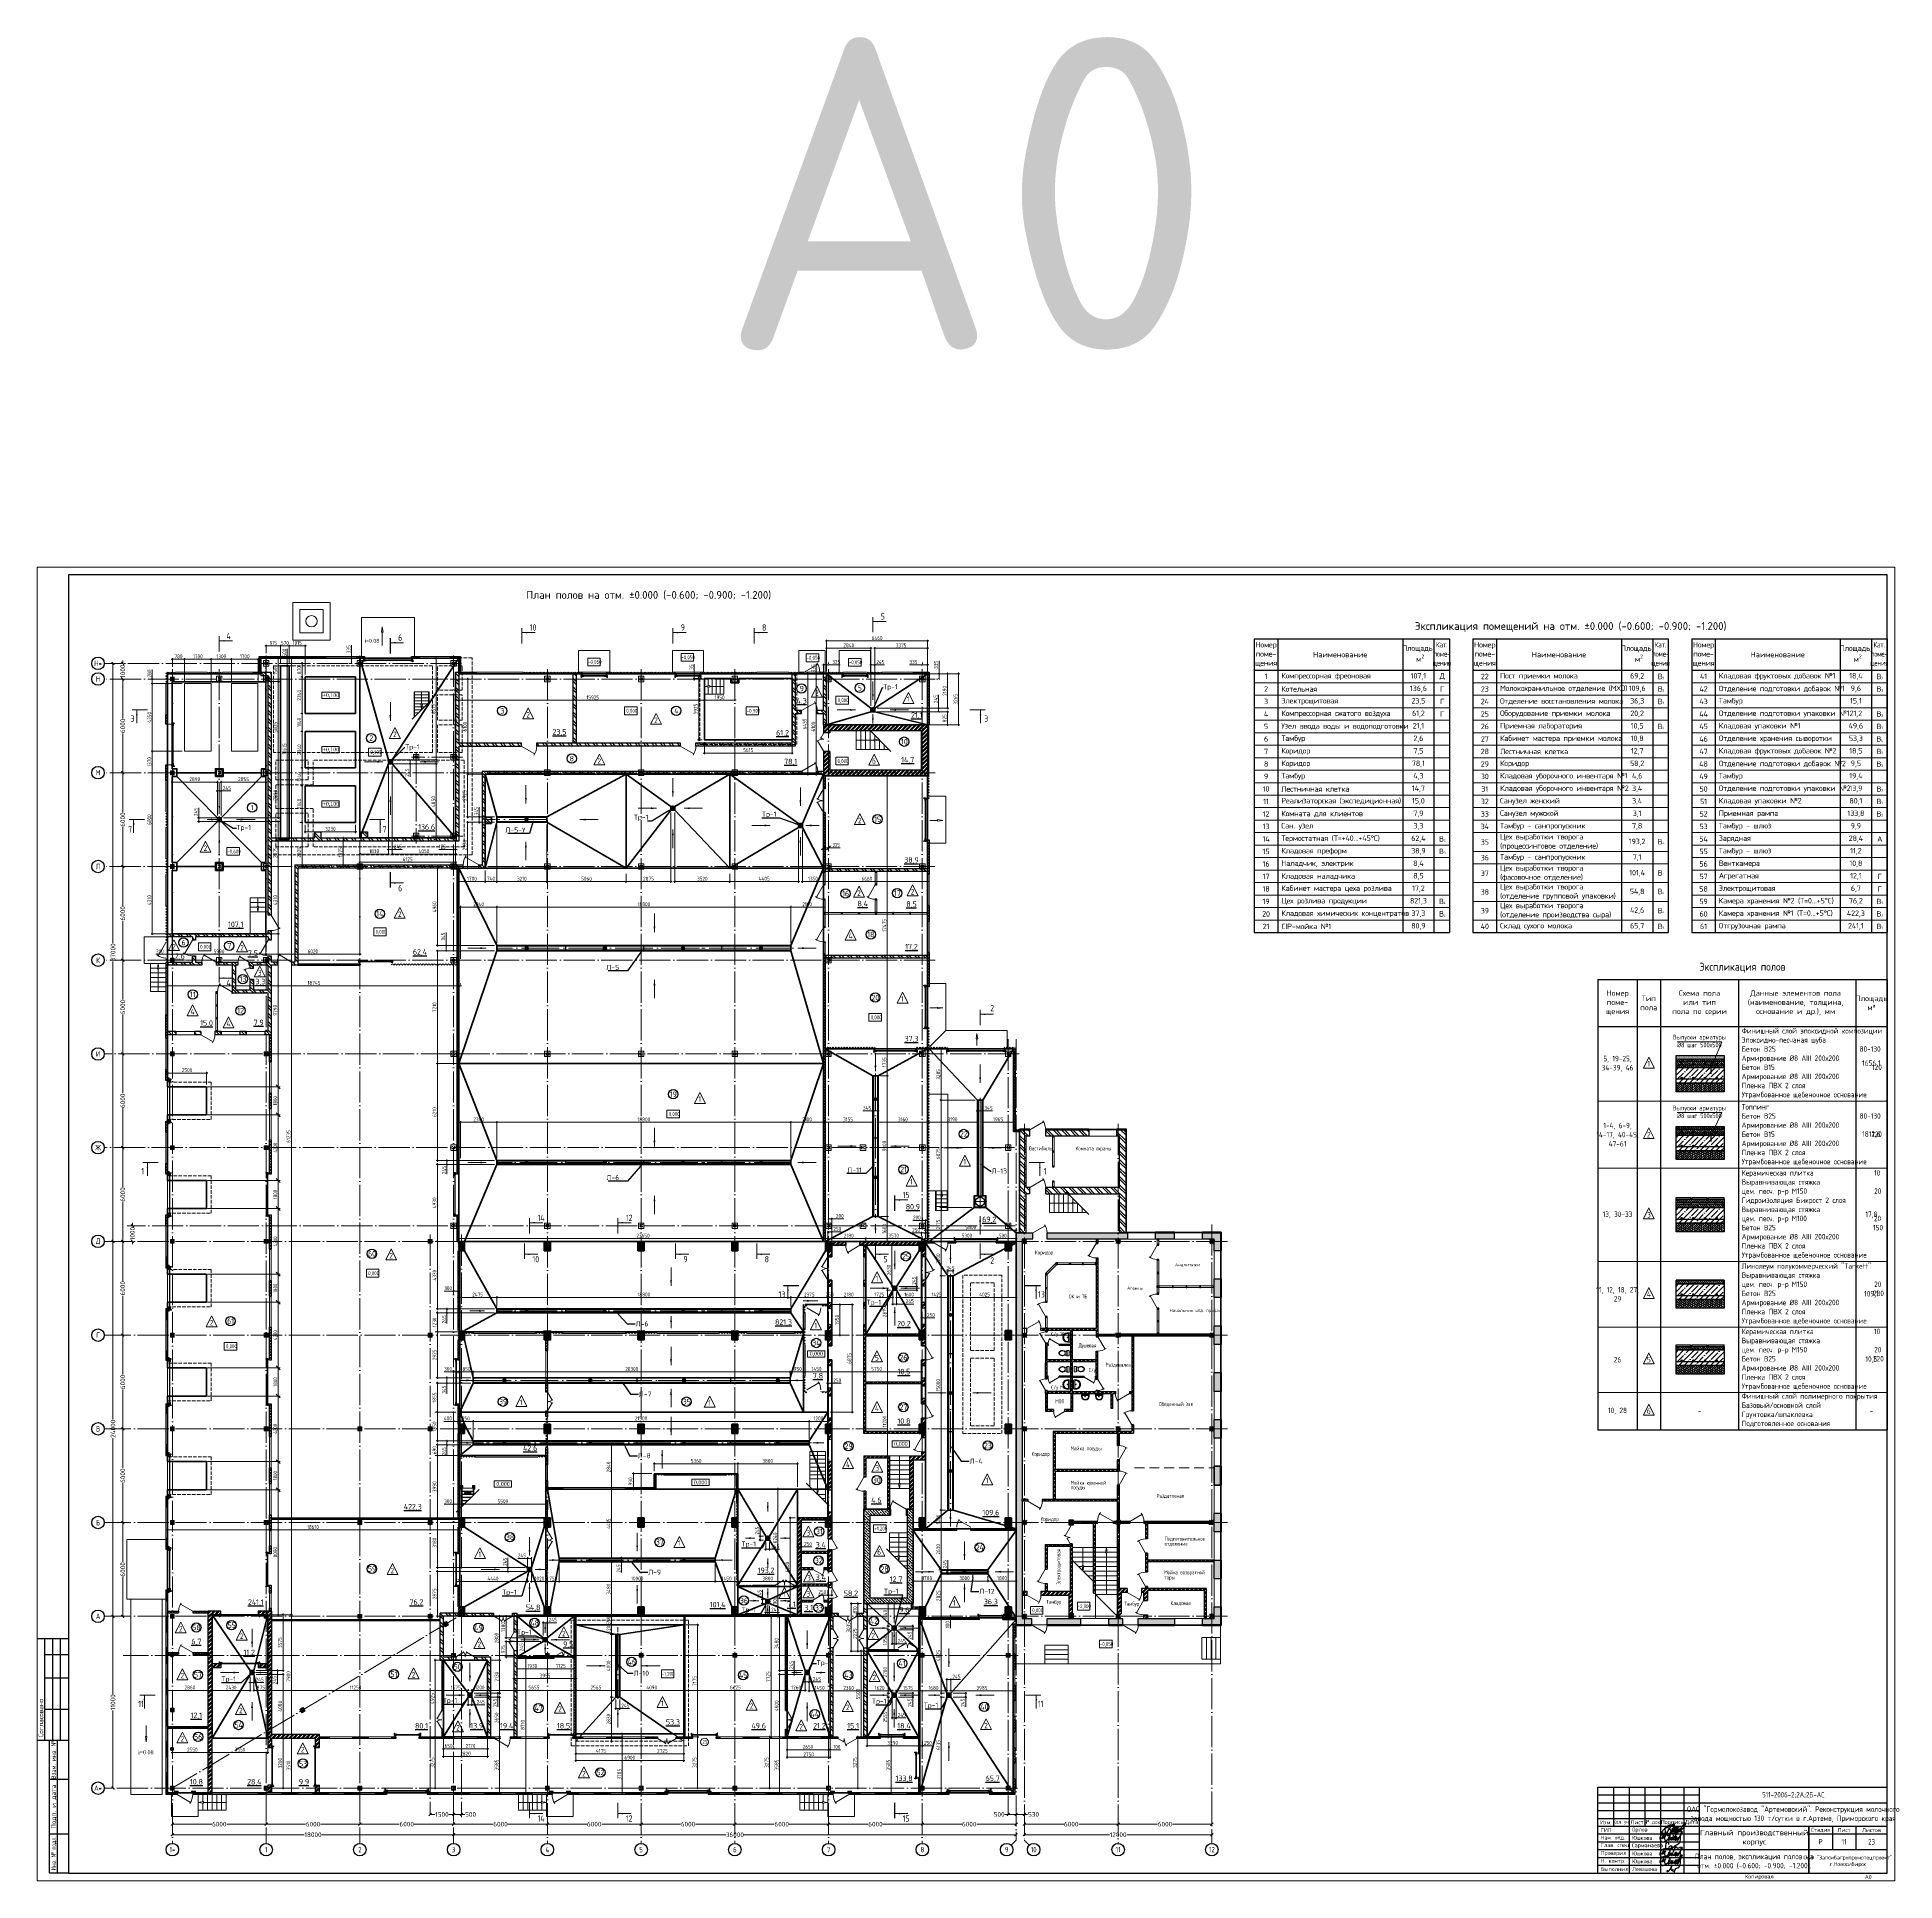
# Model space of a CAD drawing. Extents: x -965262 to 1142518, y -357520 to 71675.
# Drawn here: x 50768 to 169668, y -240088 to -122064 of the extents above; entities that cross this region are included whole.
import ezdxf
from ezdxf import colors
from ezdxf.entities.mleader import LeaderData, LeaderLine
from ezdxf.enums import TextEntityAlignment as Align
from ezdxf.math import Vec2, Vec3

# ---------------------------------------------------------------- set-up
doc = ezdxf.new("R2010")
doc.units = 0
doc.header["$LTSCALE"] = 10
for name, pattern in [('ACAD_ISO04W100', [30, 24, -3, 0, -3]), ('AM_DIN_F_W050x2', [3.125, 2.25, -0.875]), ('AM_DIN_G_W050x2', [6.875, 4.75, -0.875, 0.375, -0.875]), ('DOTE', [2.42, 2, -0.2, 0.02, -0.2]), ('HIDDEN', [9.525, 6.35, -3.175]), ('невидимая', [9.525, 6.35, -3.175])]:
    doc.linetypes.add(name, pattern=pattern)
doc.layers.get('0').update_dxf_attribs({"linetype": 'CONTINUOUS', "lineweight": 30})
doc.layers.get('Defpoints').update_dxf_attribs({"linetype": 'CONTINUOUS'})
for name, color, linetype, lineweight in [('DOTE', 7, 'DOTE', 9), ('полы', 3, 'CONTINUOUS', 35), ('Полы_лотки', 7, 'CONTINUOUS', 30), ('Ростверк', 155, 'CONTINUOUS', 40), ('светиль', 40, 'CONTINUOUS', 30)]:
    doc.layers.add(name, color=color, linetype=linetype, lineweight=lineweight)
doc.styles.add('2.5', font='times.ttf', dxfattribs={"height": 2.5})
doc.styles.add('GOST 2.304', font='isocpeur.ttf', dxfattribs={"width": 0.75, "height": 250})
doc.styles.add('GOST-2.304_Type-B', font='isocpeur.ttf', dxfattribs={"width": 0.9})
doc.styles.get("Standard").update_dxf_attribs({"font": 'isocpeur.ttf', "height": 300})
doc.styles.add('ГОСТ 2м', font='isocpeur.ttf', dxfattribs={"width": 0.8, "height": 250})
doc.dimstyles.get("Standard").update_dxf_attribs({"dimscale": 100, "dimtxt": 300, "dimasz": 1.8, "dimexe": 1.8, "dimexo": 0.625, "dimgap": 0.9, "dimtad": 0, "dimdec": 0, "dimzin": 0, "dimdsep": 46, "dimtxsty": 'Standard', "dimblk": 'ARCHTICK', "dimcen": 0.9, "dimclrd": 256, "dimclre": 256, "dimclrt": 256, "dimadec": 0, "dimazin": 0, "dimtfac": 1, "dimtdec": 0, "dimtofl": 0, "dimtmove": 0, "dimatfit": 3, "dimfxl": 1, "dimtolj": 1, "dimtzin": 0, "dimlwd": 15, "dimlwe": 15, "dimarcsym": 0})
doc.dimstyles.new('ГОСТ', dxfattribs={"dimscale": 100, "dimtxt": 2.5, "dimasz": 2.5, "dimexe": 1.25, "dimexo": 0.625, "dimtad": 1, "dimdec": 0, "dimtxsty": 'GOST 2.304', "dimblk": 'OBLIQUE', "dimcen": 2.5, "dimclrd": 256, "dimclre": 256, "dimclrt": 256, "dimadec": 0, "dimazin": 0, "dimtfac": 1, "dimtdec": 0, "dimtmove": 0, "dimatfit": 3, "dimldrblk": 'OBLIQUE', "dimfxl": 1.25, "dimlwd": 0, "dimlwe": 0, "dimarcsym": 0})
doc.dimstyles.new('ГОСТ 2м', dxfattribs={"dimtxt": 250, "dimasz": 100, "dimexe": 75, "dimexo": 150, "dimgap": 62.5, "dimtad": 1, "dimdec": 0, "dimtxsty": 'ГОСТ 2м', "dimblk": 'ARCHTICK', "dimcen": 150, "dimdle": 75, "dimclrd": 256, "dimclre": 256, "dimclrt": 256, "dimadec": 0, "dimazin": 0, "dimtfac": 1, "dimtdec": 0, "dimtmove": 0, "dimatfit": 3, "dimldrblk": 'OBLIQUE', "dimfxl": 1, "dimlwd": 15, "dimlwe": 15, "dimarcsym": 0})
pattern_1 = [(45, (-359605.78, -304776.27), (-134.70384, 134.70384), []), (45, (-359515.98, -304776.27), (-134.70384, 134.70384), [])]
pattern_2 = [(0, (-857704.755, -388425.755), (0, 63.5), [])]
pattern_3 = [(135, (79670.67, -272886.6), (-44.90128, -44.90128), []), (225, (79670.67, -272886.6), (44.90128, -44.90128), [])]
pattern_4 = [(45, (79670.67, -272886.6), (-89.80256, 89.80256), []), (45, (79760.47, -272886.6), (-89.80256, 89.80256), [158.75, -31.75, 0, -31.75])]
pattern_5 = [(135, (79670.67, -272886.6), (-89.80256, -89.80256), []), (135, (79670.67, -272796.8), (-89.80256, -89.80256), [158.75, -31.75, 0, -31.75])]
pattern_6 = [(45, (59240.85, -209479.42), (-89.8026, 89.8026), []), (135, (59240.85, -209479.42), (-89.8026, -89.8026), [])]
pattern_7 = [(45, (-94851.05, 735975.21), (-89.802561, 89.802561), []), (135, (-94851.05, 735975.21), (-89.802561, -89.802561), [])]
pattern_8 = [(225, (68563.59, -234031.22), (89.8026, -89.8026), []), (315, (68563.59, -234031.22), (89.8026, 89.8026), [])]
pattern_9 = [(135, (62443.36, -225843.17), (-89.8026, -89.8026), []), (225, (62443.36, -225843.17), (89.8026, -89.8026), [])]

# ---------------------------------------------------------------- blocks, each defined once
blk = doc.blocks.new('MC2')
at = {"lineweight": 15}
for p, q in [((68127, 41566), (68127, 39900)), ((69794, 41566), (68127, 41566)), ((69794, 39900), (68127, 39900)), ((69794, 41566), (69794, 39900))]:
    blk.add_line(p, q, dxfattribs=at)
for p, q in [((69627, 41400), (68294, 41400)), ((68294, 41400), (68294, 41320)), ((68934, 41320), (68294, 41320)), ((68934, 40146), (68294, 40146)), ((68294, 40146), (68294, 40066)), ((69627, 40066), (68294, 40066)), ((68934, 41320), (68934, 40146)), ((69627, 41320), (68987, 41320)), ((68987, 41320), (68987, 40146)), ((69627, 40146), (68987, 40146)), ((69627, 41400), (69627, 41320)), ((69627, 40146), (69627, 40066))]:
    blk.add_line(p, q)
for centre in [(68527, 41033), (68527, 40433), (69394, 41033), (69394, 40433)]:
    blk.add_circle(centre, 107, dxfattribs=at)
blk = doc.blocks.new('MC2#1')
at = {"lineweight": 15}
for p, q in [((-47725, -10175), (-47475, -10175)), ((-47725, -10425), (-47725, -10175)), ((-47725, -10425), (-47475, -10425)), ((-47475, -10425), (-47475, -10175))]:
    blk.add_line(p, q, dxfattribs=at)
for p, q in [((-47700, -10200), (-47500, -10200)), ((-47700, -10212), (-47700, -10200)), ((-47700, -10212), (-47604, -10212)), ((-47700, -10400), (-47700, -10388)), ((-47700, -10388), (-47604, -10388)), ((-47700, -10400), (-47500, -10400)), ((-47604, -10388), (-47604, -10212)), ((-47596, -10388), (-47596, -10212)), ((-47596, -10212), (-47500, -10212)), ((-47596, -10388), (-47500, -10388)), ((-47500, -10212), (-47500, -10200)), ((-47500, -10400), (-47500, -10388))]:
    blk.add_line(p, q)
for centre, major_axis, start_param, end_param in [((-47645, -10235), (-11.3, -11.3), 0.7853982, 7.0685835), ((-47645, -10365), (-11.3, 11.3), 2.3561945, 8.6393798), ((-47555, -10235), (-11.3, -11.3), 0.7853982, 7.0685835), ((-47555, -10365), (-11.3, 11.3), 2.3561945, 8.6393798)]:
    blk.add_ellipse(centre, major_axis=major_axis, ratio=1, start_param=start_param, end_param=end_param, dxfattribs=at)
blk = doc.blocks.new('EC3')
at = {"lineweight": 15}
for p, q in [((67649, 6194), (67649, 4528)), ((68449, 6194), (67649, 6194)), ((68449, 4528), (67649, 4528)), ((68449, 6194), (68449, 4528))]:
    blk.add_line(p, q, dxfattribs=at)
for p, q in [((68382, 5694), (67715, 5694)), ((67715, 5694), (67715, 5028)), ((68382, 5028), (67715, 5028)), ((68382, 5694), (68382, 5028))]:
    blk.add_line(p, q)
for centre in [(68049, 5961), (68049, 4761)]:
    blk.add_circle(centre, 86.7, dxfattribs=at)
blk = doc.blocks.new('anchor.bolt')
for p, q in [((-0.1, 0), (-0.1, -0.7)), ((0.1, 0), (0.1, -0.1)), ((-0.1, 0), (-0.1, 0)), ((-0.1, 0), (0.1, -0.1)), ((0.1, -0.1), (-0.1, 0)), ((-0.1, -0.1), (-0.1, -0.1)), ((-0.1, -0.1), (0.1, -0.1)), ((0.1, -0.1), (-0.1, -0.1)), ((-0.1, -0.3), (-0.1, -0.2)), ((-0.1, -0.2), (-0.1, -0.2)), ((-0.1, -0.2), (0.1, -0.2)), ((0.1, -0.2), (-0.1, -0.2)), ((-0.1, -0.3), (0.1, -0.3)), ((0.1, -0.3), (-0.1, -0.3)), ((-0.1, -0.3), (-0.1, -0.3)), ((-0.1, -0.3), (0.1, -0.3)), ((0.1, -0.4), (-0.1, -0.3)), ((-0.1, -0.5), (-0.1, -0.4)), ((-0.1, -0.4), (-0.1, -0.4)), ((-0.1, -0.4), (0.1, -0.4)), ((0.1, -0.4), (-0.1, -0.4)), ((-0.1, -0.5), (0.1, -0.5)), ((0.1, -0.5), (-0.1, -0.5)), ((-0.1, -0.5), (-0.1, -0.5)), ((-0.1, -0.5), (0.1, -0.5)), ((0.1, -0.6), (-0.1, -0.5)), ((-0.1, -0.7), (-0.1, -0.6)), ((-0.1, -0.6), (-0.1, -0.6)), ((0, -0.6), (-0.1, -0.6)), ((-0.1, -0.6), (0.1, -0.6)), ((0.1, -0.6), (-0.1, -0.6)), ((-0.1, -0.6), (-0.1, -0.6)), ((0, -0.8), (-0.1, -0.7)), ((-0.1, -0.7), (0, -0.8)), ((0, -0.6), (0, -0.8)), ((0, -0.6), (0, -0.6)), ((0, -0.6), (0, -0.8)), ((0, -0.7), (0, -0.6)), ((0, -0.6), (0, -0.8)), ((0, -0.6), (0, -0.8)), ((0, -0.6), (0, -0.8)), ((0, -0.7), (0, -0.7)), ((0, -0.7), (0, -0.7)), ((0, -0.8), (0, -0.7)), ((0, -0.8), (0.1, -0.7)), ((0.1, -0.1), (0.1, -0.1)), ((0.1, -0.1), (0.1, -0.1)), ((0.1, -0.1), (0.1, -0.1)), ((0.1, -0.1), (0.1, -0.1)), ((0.1, -0.1), (0.1, -0.1)), ((0.1, -0.1), (0.1, -0.2)), ((0.1, -0.2), (0.1, -0.2)), ((0.1, -0.2), (0.1, -0.2)), ((0.1, -0.2), (0.1, -0.3)), ((0.1, -0.3), (0.1, -0.3)), ((0.1, -0.3), (0.1, -0.3)), ((0.1, -0.3), (0.1, -0.3)), ((0.1, -0.3), (0.1, -0.3)), ((0.1, -0.3), (0.1, -0.4)), ((0.1, -0.4), (0.1, -0.5)), ((0.1, -0.4), (0.1, -0.4)), ((0.1, -0.4), (0.1, -0.4)), ((0.1, -0.4), (0.1, -0.4)), ((0.1, -0.5), (0.1, -0.5)), ((0.1, -0.5), (0.1, -0.5)), ((0.1, -0.5), (0.1, -0.5)), ((0.1, -0.5), (0.1, -0.5)), ((0.1, -0.5), (0.1, -0.6)), ((0.1, -0.6), (0.1, -0.6)), ((0.1, -0.6), (0.1, -0.6)), ((0.1, -0.6), (0.1, -0.6)), ((0.1, -0.6), (0.1, -0.7))]:
    blk.add_line(p, q)
blk.add_arc((0.2, -0.6), 0.222, 187.9982, 219.836)
blk = doc.blocks.new('Крепеж_ворот')
at = {"lineweight": 15}
h = blk.add_hatch(dxfattribs=at)
h.set_pattern_fill('ANSI31', color=256, scale=2, angle=180)
h.set_pattern_definition([(225, (746089.599, 74802.7244), (4.49013, -4.49013), [])])
h.paths.add_polyline_path([(746087, 74804), (746087, 74802), (746091, 74802), (746094, 74802), (746094, 74804)], flags=17)
h.paths.add_polyline_path([(746116, 74802, 0.1651181), (746120, 74803), (746124, 74806, -0.3016893), (746131, 74807), (746135, 74805, 0.1300814), (746138, 74804), (746142, 74804), (746142, 74806), (746138, 74806, -0.130081), (746136, 74807), (746133, 74809, 0.3016885), (746123, 74808), (746118, 74805, -0.1651116), (746116, 74804), (746064, 74804, -0.414223), (746061, 74807), (746061, 74868), (746059, 74868), (746059, 74869), (746059, 74870), (746059, 74870), (746059, 74871), (746059, 74872), (746059, 74872), (746059, 74873), (746059, 74874), (746059, 74875), (746059, 74876), (746059, 74876), (746059, 74877), (746059, 74877), (746059, 74878), (746059, 74879), (746059, 74879), (746061, 74879), (746061, 74945), (746058, 74945), (746058, 74807, 0.4142198), (746064, 74802)])
h = blk.add_hatch(dxfattribs=at)
h.set_pattern_fill('ANSI31', color=256, scale=2, angle=90)
h.set_pattern_definition([(135, (736343.8085, 75928.334), (-4.490128, -4.490128), [])])
edge = h.paths.add_edge_path()
edge.add_ellipse((746065, 74838), major_axis=(-1.67, 1.67), ratio=1, start_angle=45, end_angle=135, ccw=False)
edge.add_line((746063, 74838), (746063, 74868))
edge.add_line((746063, 74868), (746061, 74868))
edge.add_line((746061, 74868), (746061, 74838))
edge.add_ellipse((746065, 74838), major_axis=(-2.89, 2.89), ratio=1, start_angle=45, end_angle=135)
edge.add_line((746065, 74834), (746097, 74834))
edge.add_line((746097, 74834), (746097, 74836))
edge.add_line((746097, 74836), (746065, 74836))
edge = h.paths.add_edge_path()
edge.add_ellipse((746065, 74890), major_axis=(2.89, 2.89), ratio=1, start_angle=106, end_angle=135)
edge.add_line((746061, 74890), (746061, 74879))
edge.add_line((746061, 74879), (746063, 74879))
edge.add_line((746063, 74879), (746063, 74890))
edge.add_ellipse((746065, 74890), major_axis=(-1.67, 1.67), ratio=1, start_angle=16, end_angle=45, ccw=False)
edge.add_line((746063, 74891), (746070, 74904))
edge.add_ellipse((746079, 74899), major_axis=(7.45, 7.45), ratio=1, start_angle=-3, end_angle=106, ccw=False)
edge.add_line((746087, 74906), (746097, 74894))
edge.add_line((746097, 74894), (746099, 74895))
edge.add_line((746099, 74895), (746088, 74907))
edge.add_ellipse((746079, 74899), major_axis=(8.67, 8.67), ratio=1, start_angle=-3, end_angle=106)
edge.add_line((746068, 74905), (746062, 74892))
h = blk.add_hatch(color=256, dxfattribs=at)
h.dxf.hatch_style = 1
h.paths.add_polyline_path([(746146, 74809), (746143, 74810, 0.1061301), (746142, 74810), (746136, 74809, -0.181324), (746135, 74810, 0.3356826), (746120, 74809, -0.1191262), (746119, 74809, 0.3716306), (746118, 74808), (746118, 74808, 0.4519087), (746119, 74807, 0.1243411), (746121, 74808, -0.3436176), (746134, 74808, 0.181324), (746137, 74808), (746143, 74808, -0.1104523), (746143, 74808), (746147, 74807, -0.7104966), (746147, 74805), (746143, 74804), (746136, 74804, -0.1789935), (746133, 74805, 0.3698338), (746130, 74805, -0.1789934), (746127, 74804), (746122, 74804, 0.120709), (746122, 74804), (746120, 74803, -0.0171471), (746119, 74802, 0.5387946), (746120, 74802), (746127, 74802, 0.2076077), (746131, 74804, -0.4339176), (746132, 74804, 0.2076081), (746135, 74802), (746143, 74802, 0.0797075), (746143, 74802), (746148, 74804, 0.4615023), (746149, 74807, -0.2508246), (746149, 74808, -0.1280386), (746173, 74816, 0.4166573), (746174, 74816), (746174, 74817, 0.4098488), (746173, 74817, 0.1272482)])
for p, q in [((746058, 74807), (746058, 74945)), ((746058, 74945), (746061, 74945)), ((746061, 74879), (746061, 74945)), ((746059, 74879), (746063, 74879)), ((746059, 74868), (746059, 74879)), ((746059, 74868), (746063, 74868)), ((746061, 74879), (746061, 74890)), ((746061, 74807), (746061, 74868)), ((746061, 74838), (746061, 74868)), ((746068, 74905), (746062, 74892)), ((746070, 74904), (746063, 74891)), ((746063, 74838), (746063, 74890)), ((746064, 74883), (746063, 74883)), ((746064, 74865), (746063, 74865)), ((746064, 74883), (746064, 74874)), ((746067, 74880), (746064, 74883)), ((746064, 74875), (746064, 74873)), ((746064, 74874), (746064, 74865)), ((746067, 74868), (746064, 74865)), ((746064, 74804), (746116, 74804)), ((746064, 74802), (746116, 74802)), ((746097, 74836), (746065, 74836)), ((746097, 74834), (746065, 74834)), ((746067, 74880), (746067, 74875)), ((746067, 74873), (746067, 74868)), ((746079, 74806), (746102, 74806)), ((746079, 74806), (746079, 74804)), ((746079, 74804), (746102, 74804)), ((746082, 74814), (746081, 74813)), ((746081, 74813), (746081, 74806)), ((746099, 74814), (746082, 74814)), ((746086, 74813), (746086, 74806)), ((746087, 74906), (746097, 74894)), ((746088, 74907), (746099, 74895)), ((746095, 74813), (746095, 74806)), ((746097, 74894), (746099, 74895)), ((746097, 74834), (746097, 74836)), ((746099, 74814), (746100, 74813)), ((746100, 74813), (746100, 74806)), ((746102, 74806), (746102, 74804)), ((746118, 74805), (746123, 74808)), ((746120, 74803), (746124, 74806)), ((746135, 74805), (746131, 74807)), ((746136, 74807), (746133, 74809)), ((746142, 74806), (746138, 74806)), ((746138, 74804), (746142, 74804)), ((746142, 74806), (746142, 74804)), ((746142, 74804), (746142, 74806)), ((746143, 74804), (746147, 74805)), ((746143, 74802), (746148, 74804)), ((746174, 74817), (746174, 74816))]:
    blk.add_line(p, q)
for p, q in [((746061, 74879), (746061, 74881)), ((746061, 74834), (746061, 74868)), ((746063, 74883), (746063, 74874)), ((746063, 74874), (746063, 74865)), ((746073, 74842), (746073, 74905)), ((746073, 74896), (746077, 74892)), ((746073, 74851), (746077, 74855)), ((746074, 74886), (746074, 74861)), ((746074, 74880), (746076, 74880)), ((746074, 74867), (746076, 74867)), ((746076, 74886), (746076, 74883)), ((746076, 74883), (746076, 74886)), ((746076, 74886), (746077, 74886)), ((746076, 74864), (746076, 74883)), ((746077, 74873), (746076, 74880)), ((746076, 74880), (746076, 74867)), ((746077, 74873), (746076, 74867)), ((746076, 74864), (746076, 74861)), ((746076, 74864), (746076, 74861)), ((746076, 74861), (746077, 74861)), ((746077, 74886), (746077, 74892)), ((746077, 74861), (746077, 74855)), ((746081, 74898), (746081, 74886)), ((746081, 74849), (746081, 74861)), ((746087, 74898), (746082, 74898)), ((746082, 74886), (746087, 74886)), ((746082, 74861), (746087, 74861)), ((746087, 74849), (746082, 74849)), ((746087, 74899), (746087, 74898)), ((746087, 74886), (746087, 74898)), ((746087, 74886), (746098, 74886)), ((746087, 74849), (746087, 74861)), ((746087, 74861), (746098, 74861)), ((746087, 74847), (746087, 74849)), ((746099, 74885), (746099, 74883)), ((746099, 74883), (746099, 74864)), ((746099, 74882), (746100, 74882)), ((746099, 74865), (746100, 74865)), ((746099, 74862), (746099, 74864)), ((746100, 74861), (746100, 74886)), ((746100, 74886), (746110, 74886)), ((746100, 74861), (746110, 74861)), ((746110, 74861), (746110, 74886)), ((746110, 74881), (746225, 74881)), ((746110, 74865), (746212, 74865)), ((746114, 74877), (746225, 74877)), ((746250, 74859), (746250, 74863))]:
    blk.add_line(p, q, dxfattribs=at)
at = {"lineweight": 15, "ltscale": 0.5}
for p, q in [((746076, 74886), (746074, 74886)), ((746076, 74861), (746074, 74861))]:
    blk.add_line(p, q, dxfattribs=at)
at = {"lineweight": 15, "extrusion": (-1.7375e-14, 1, 0)}
for p, q in [((746113, 74884), (746225, 74884)), ((746113, 74863), (746113, 74884)), ((746113, 74863), (746136, 74863)), ((746117, 74857), (746117, 74829)), ((746117, 74826), (746119, 74823)), ((746119, 74823), (746123, 74825)), ((746121, 74857), (746121, 74829)), ((746123, 74825), (746121, 74828)), ((746123, 74863), (746123, 74863)), ((746250, 74863), (746123, 74863)), ((746250, 74859), (746123, 74859)), ((746124, 74840), (746124, 74849)), ((746136, 74882), (746157, 74882)), ((746136, 74863), (746136, 74882)), ((746157, 74882), (746157, 74863)), ((746157, 74863), (746212, 74863))]:
    blk.add_line(p, q, dxfattribs=at)
at = {"lineweight": 15, "ltscale": 0.5, "extrusion": (-1.7375e-14, 1, 0)}
for p, q in [((746113, 74880), (746225, 74880)), ((746136, 74866), (746113, 74866)), ((746115, 74871), (746120, 74871)), ((746121, 74857), (746117, 74857)), ((746117, 74852), (746117, 74854)), ((746121, 74840), (746117, 74840)), ((746117, 74837), (746117, 74835)), ((746121, 74829), (746117, 74829)), ((746120, 74839), (746120, 74850)), ((746124, 74848), (746120, 74848)), ((746124, 74841), (746120, 74841)), ((746123, 74869), (746123, 74863)), ((746123, 74863), (746123, 74859)), ((746140, 74863), (746140, 74859)), ((746153, 74863), (746153, 74859)), ((746212, 74866), (746157, 74866)), ((746173, 74863), (746173, 74859))]:
    blk.add_line(p, q, dxfattribs=at)
at = {"lineweight": 15, "extrusion": (-2.77556e-16, -1, 0)}
for p, q in [((746225, 74866), (746114, 74866)), ((746128, 74866), (746128, 74863)), ((746138, 74866), (746138, 74863)), ((746164, 74866), (746164, 74863)), ((746174, 74866), (746174, 74863)), ((746201, 74866), (746201, 74863)), ((746210, 74866), (746210, 74863)), ((746225, 74884), (746225, 74863))]:
    blk.add_line(p, q, dxfattribs=at)
at = {"extrusion": (-1, -4.26669e-14, 0)}
for p, q in [((746118, 74808), (746118, 74808)), ((746136, 74809), (746142, 74810)), ((746143, 74808), (746137, 74808)), ((746143, 74810), (746146, 74809)), ((746147, 74807), (746143, 74808))]:
    blk.add_line(p, q, dxfattribs=at)
at = {"extrusion": (-1, -4.2422e-14, 1.22461e-16)}
for p, q in [((746119, 74803), (746122, 74804)), ((746127, 74802), (746120, 74802)), ((746122, 74804), (746127, 74804)), ((746143, 74802), (746135, 74802)), ((746136, 74804), (746143, 74804))]:
    blk.add_line(p, q, dxfattribs=at)
at = {"lineweight": 15}
for centre, radius, start, end in [((746079, 74899), 8.28, 0, 136.00967), ((746079, 74847), 8.28, 223.99033, 0), ((746077, 74883), 0.956, 180, 270), ((746077, 74883), 0.75, 180, 270), ((746077, 74864), 0.956, 90, 180), ((746077, 74864), 0.75, 90, 180), ((746076, 74892), 0.375, 0, 45), ((746076, 74855), 0.375, 315, 0), ((746082, 74898), 0.375, 91, 180), ((746082, 74886), 0.75, 180, 270), ((746082, 74861), 0.75, 90, 180), ((746082, 74849), 0.375, 180, 269), ((746098, 74885), 0.375, 0, 90), ((746098, 74862), 0.375, 270, 0), ((746123, 74857), 5.92, 90, 180), ((746123, 74829), 5.92, 180, 199.64644), ((746123, 74857), 1.87, 90, 180), ((746129, 74855), 8.15, 194.99861, 233.92136), ((746129, 74833), 8.15, 126.07864, 165.00139), ((746123, 74829), 1.87, 180, 185.53127)]:
    blk.add_arc(centre, radius, start, end, dxfattribs=at)
for centre, radius, start, end in [((746064, 74807), 5.62, 180, 270), ((746064, 74807), 3.11, 180, 270), ((746082, 74804), 10.4, 68.27529, 87.87816), ((746091, 74798), 16.2, 73.30599, 107.29197), ((746099, 74804), 10.4, 92.12184, 111.72471), ((746116, 74807), 3.11, 270, 307.50429), ((746116, 74807), 5.62, 270, 307.50429), ((746119, 74808), 0.586, 91.72469, 173.27112), ((746119, 74807), 0.586, 173.27112, 270.54696), ((746118, 74812), 3.52, 271.72469, 298.89834), ((746118, 74812), 5.21, 270.54696, 298.89834), ((746128, 74799), 12.4, 54.89026, 129.11428), ((746128, 74799), 10.7, 54.89026, 130.74476), ((746128, 74801), 8.97, 60.35337, 127.50429), ((746128, 74801), 8.97, 60.35337, 127.50429), ((746128, 74801), 8.97, 60.35337, 127.50429), ((746128, 74801), 6.46, 60.35337, 127.50429), ((746136, 74811), 3.54, 234.89026, 276), ((746136, 74811), 1.86, 234.89026, 276), ((746138, 74810), 5.62, 240.35337, 270), ((746138, 74810), 3.11, 240.35337, 270), ((746143, 74810), 0.292, 71.76748, 96), ((746143, 74808), 0.292, 70.78733, 96), ((746176, 74761), 56.8, 93.28053, 122.28779), ((746147, 74806), 0.562, 289.21267, 70.78733), ((746147, 74806), 2.25, 288.22907, 27.3228), ((746176, 74765), 50.3, 93.65928, 122.84475), ((746150, 74807), 0.586, 151, 207.3228), ((746173, 74817), 0.6, 4.13569, 93.28053), ((746173, 74816), 0.6, 273.65928, 4.13569)]:
    blk.add_arc(centre, radius, start, end)
at = {"lineweight": 15, "ltscale": 0.5}
for centre, radius, start, end in [((746119, 74852), 2.25, 195, 270), ((746119, 74836), 2.25, 90, 165), ((746119, 74850), 0.375, 0, 90), ((746119, 74839), 0.375, 270, 0)]:
    blk.add_arc(centre, radius, start, end, dxfattribs=at)
at = {"extrusion": (-1.22461e-16, -5.20252e-30, -1)}
for centre, radius, start, end in [((-746120, 74802), 0.187, 270, 62.46874), ((-746122, 74803), 0.586, 62.46874, 90), ((-746127, 74809), 4.69, 229.40766, 270), ((-746127, 74807), 4.69, 223.08626, 270), ((-746131, 74803), 2.32, 49.40766, 130.59234), ((-746131, 74803), 0.637, 43.08626, 136.91374), ((-746135, 74807), 4.69, 270, 316.91374), ((-746136, 74809), 4.69, 270, 310.59234), ((-746143, 74804), 0.292, 250.78733, 270), ((-746143, 74802), 0.292, 251.77093, 270)]:
    blk.add_arc(centre, radius, start, end, dxfattribs=at)
at = {"extrusion": (0, 0, -1)}
for centre, major_axis, start_param, end_param in [((746079, 74899), (8.67, 8.67), 4.4331363, 6.3355452), ((746079, 74899), (7.45, 7.45), 4.4331363, 6.3355452), ((746065, 74890), (2.89, 2.89), 3.9269908, 4.4331363), ((746065, 74838), (-2.89, 2.89), 3.9269908, 5.4977871), ((746065, 74890), (-1.67, 1.67), 5.4977871, 6.0039326), ((746065, 74838), (-1.67, 1.67), 3.9269908, 5.4977871)]:
    blk.add_ellipse(centre, major_axis=major_axis, ratio=1, start_param=start_param, end_param=end_param, dxfattribs=at)
for points in [[(746067, 74875), (746066, 74875), (746064, 74875)], [(746064, 74873), (746066, 74873), (746067, 74873)]]:
    blk.add_rational_spline(points, [1, 1.01284142743, 1], degree=2)
at = {"lineweight": 15, "ltscale": 0.5}
for points, knots in [([(746115, 74871), (746115, 74871), (746114, 74871), (746114, 74871), (746114, 74872), (746113, 74872), (746113, 74872), (746113, 74873), (746113, 74873), (746113, 74873)], [0.371413523, 0.371413523, 0.371413523, 0.371413523, 0.394025707, 0.394025707, 0.416637891, 0.416637891, 0.439595232, 0.439595232, 0.462552572, 0.462552572, 0.462552572, 0.462552572]), ([(746123, 74869), (746123, 74869), (746123, 74869), (746122, 74870), (746122, 74870), (746122, 74871), (746122, 74871), (746121, 74871), (746121, 74871), (746120, 74871)], [0.280274474, 0.280274474, 0.280274474, 0.280274474, 0.303231815, 0.303231815, 0.326189156, 0.326189156, 0.348801339, 0.348801339, 0.371413523, 0.371413523, 0.371413523, 0.371413523])]:
    blk.add_open_spline(points, degree=3, knots=knots, dxfattribs=at)
at = {"lineweight": 15}
for points in [[(746117, 74827), (746117, 74827), (746117, 74826), (746117, 74826)], [(746121, 74828), (746121, 74828), (746121, 74828), (746121, 74829)]]:
    blk.add_open_spline(points, degree=3, dxfattribs=at)
at = {"xscale": -50.80000000000001, "yscale": 50.80000000000001, "zscale": 50.80000000000001}
blk.add_blockref('anchor.bolt', (746091, 74804), dxfattribs=at)
blk = doc.blocks.new('_ArchTick')
at = {"color": 0, "linetype": 'ByBlock', "lineweight": 0, "const_width": 0.4}
blk.add_lwpolyline([(-0.5, -0.5), (0.5, 0.5)], dxfattribs=at)
blk = doc.blocks.new('*D1081')
at = {"lineweight": 15, "transparency": 16777216}
for p, q in [((75923, -235773), (75923, -235655)), ((75923, -235835), (76223, -235835)), ((77423, -235835), (77123, -235835)), ((77423, -235773), (77423, -235655))]:
    blk.add_line(p, q, dxfattribs=at)
at = {"layer": 'Defpoints', "color": 0, "lineweight": 15, "transparency": 16777216}
for p in [(75923, -235835, -1451), (77423, -235835), (77423, -235835)]:
    blk.add_point(p, dxfattribs=at)
at = {"lineweight": 15, "transparency": 16777216, "xscale": 180, "yscale": 180, "zscale": 180, "rotation": 180}
blk.add_blockref('_ArchTick', (75923, -235835), dxfattribs=at)
at = {"lineweight": 15, "transparency": 16777216, "xscale": 180, "yscale": 180, "zscale": 180}
blk.add_blockref('_ArchTick', (77423, -235835), dxfattribs=at)
at = {"lineweight": 15, "transparency": 16777216, "insert": (76673, -235835), "char_height": 300, "attachment_point": 5}
blk.add_mtext('\\A1;1500', dxfattribs=at)
blk = doc.blocks.new('*D1082')
at = {"lineweight": 15, "transparency": 16777216}
for p, q in [((77423, -235835), (77923, -235835)), ((77423, -235898), (77423, -236015)), ((77923, -235835), (78133, -235835)), ((77923, -235898), (77923, -236015))]:
    blk.add_line(p, q, dxfattribs=at)
at = {"layer": 'Defpoints', "color": 0, "lineweight": 15, "transparency": 16777216}
for p in [(77423, -235835, 1451), (77423, -235835), (77923, -235835, -1451)]:
    blk.add_point(p, dxfattribs=at)
at = {"lineweight": 15, "transparency": 16777216, "xscale": 180, "yscale": 180, "zscale": 180, "rotation": 180}
blk.add_blockref('_ArchTick', (77423, -235835), dxfattribs=at)
at = {"lineweight": 15, "transparency": 16777216, "xscale": 180, "yscale": 180, "zscale": 180}
blk.add_blockref('_ArchTick', (77923, -235835), dxfattribs=at)
at = {"lineweight": 15, "transparency": 16777216, "insert": (78508, -235835), "char_height": 300, "attachment_point": 5}
blk.add_mtext('\\A1;500', dxfattribs=at)
blk = doc.blocks.new('*D1083')
at = {"lineweight": 15, "transparency": 16777216}
for p, q in [((119953, -236395), (119953, -236278)), ((119953, -236458), (122473, -236458)), ((125953, -236458), (123433, -236458)), ((125953, -236395), (125953, -236278))]:
    blk.add_line(p, q, dxfattribs=at)
at = {"layer": 'Defpoints', "color": 0, "lineweight": 15, "transparency": 16777216}
for p in [(119953, -236458), (119953, -236458), (125953, -236458)]:
    blk.add_point(p, dxfattribs=at)
at = {"lineweight": 15, "transparency": 16777216, "xscale": 180, "yscale": 180, "zscale": 180, "rotation": 180}
blk.add_blockref('_ArchTick', (119953, -236458), dxfattribs=at)
at = {"lineweight": 15, "transparency": 16777216, "xscale": 180, "yscale": 180, "zscale": 180}
blk.add_blockref('_ArchTick', (125953, -236458), dxfattribs=at)
at = {"lineweight": 15, "transparency": 16777216, "insert": (122953, -236458), "char_height": 300, "attachment_point": 5}
blk.add_mtext('\\A1;6000', dxfattribs=at)
blk = doc.blocks.new('*D1084')
at = {"lineweight": 15, "transparency": 16777216}
for p, q in [((113953, -236395), (113953, -236278)), ((113953, -236458), (116473, -236458)), ((119953, -236458), (117433, -236458)), ((119953, -236395), (119953, -236278))]:
    blk.add_line(p, q, dxfattribs=at)
at = {"layer": 'Defpoints', "color": 0, "lineweight": 15, "transparency": 16777216}
for p in [(113953, -236458), (113953, -236458), (119953, -236458)]:
    blk.add_point(p, dxfattribs=at)
at = {"lineweight": 15, "transparency": 16777216, "xscale": 180, "yscale": 180, "zscale": 180, "rotation": 180}
blk.add_blockref('_ArchTick', (113953, -236458), dxfattribs=at)
at = {"lineweight": 15, "transparency": 16777216, "xscale": 180, "yscale": 180, "zscale": 180}
blk.add_blockref('_ArchTick', (119953, -236458), dxfattribs=at)
at = {"lineweight": 15, "transparency": 16777216, "insert": (116953, -236458), "char_height": 300, "attachment_point": 5}
blk.add_mtext('\\A1;6000', dxfattribs=at)
blk = doc.blocks.new('*D1085')
at = {"lineweight": 15, "transparency": 16777216}
for p, q in [((107423, -236395), (107423, -236278)), ((107423, -236458), (109943, -236458)), ((113423, -236458), (110903, -236458)), ((113423, -236395), (113423, -236278))]:
    blk.add_line(p, q, dxfattribs=at)
at = {"layer": 'Defpoints', "color": 0, "lineweight": 15, "transparency": 16777216}
for p in [(107423, -236458), (107423, -236458), (113423, -236458)]:
    blk.add_point(p, dxfattribs=at)
at = {"lineweight": 15, "transparency": 16777216, "xscale": 180, "yscale": 180, "zscale": 180, "rotation": 180}
blk.add_blockref('_ArchTick', (107423, -236458), dxfattribs=at)
at = {"lineweight": 15, "transparency": 16777216, "xscale": 180, "yscale": 180, "zscale": 180}
blk.add_blockref('_ArchTick', (113423, -236458), dxfattribs=at)
at = {"lineweight": 15, "transparency": 16777216, "insert": (110423, -236458), "char_height": 300, "attachment_point": 5}
blk.add_mtext('\\A1;6000', dxfattribs=at)
blk = doc.blocks.new('*D1086')
at = {"lineweight": 15, "transparency": 16777216}
for p, q in [((113423, -235773), (113423, -235655)), ((113423, -235835), (113953, -235835)), ((113953, -235773), (113953, -235655)), ((113953, -235835), (114163, -235835))]:
    blk.add_line(p, q, dxfattribs=at)
at = {"layer": 'Defpoints', "color": 0, "lineweight": 15, "transparency": 16777216}
for p in [(113423, -235835), (113423, -235835), (113953, -235835)]:
    blk.add_point(p, dxfattribs=at)
at = {"lineweight": 15, "transparency": 16777216, "xscale": 180, "yscale": 180, "zscale": 180, "rotation": 180}
blk.add_blockref('_ArchTick', (113423, -235835), dxfattribs=at)
at = {"lineweight": 15, "transparency": 16777216, "xscale": 180, "yscale": 180, "zscale": 180}
blk.add_blockref('_ArchTick', (113953, -235835), dxfattribs=at)
at = {"lineweight": 15, "transparency": 16777216, "insert": (114538, -235835), "char_height": 300, "attachment_point": 5}
blk.add_mtext('\\A1;530', dxfattribs=at)
blk = doc.blocks.new('*D1087')
at = {"lineweight": 15, "transparency": 16777216}
for p, q in [((112923, -235835), (112713, -235835)), ((112923, -235773), (112923, -235655)), ((113423, -235835), (112923, -235835)), ((113423, -235773), (113423, -235655))]:
    blk.add_line(p, q, dxfattribs=at)
at = {"layer": 'Defpoints', "color": 0, "lineweight": 15, "transparency": 16777216}
for p in [(112923, -235835, -1451), (113423, -235835), (113423, -235835)]:
    blk.add_point(p, dxfattribs=at)
at = {"lineweight": 15, "transparency": 16777216, "xscale": 180, "yscale": 180, "zscale": 180, "rotation": 180}
blk.add_blockref('_ArchTick', (112923, -235835), dxfattribs=at)
at = {"lineweight": 15, "transparency": 16777216, "xscale": 180, "yscale": 180, "zscale": 180}
blk.add_blockref('_ArchTick', (113423, -235835), dxfattribs=at)
at = {"lineweight": 15, "transparency": 16777216, "insert": (112338, -235835), "char_height": 300, "attachment_point": 5}
blk.add_mtext('\\A1;500', dxfattribs=at)
blk = doc.blocks.new('*D1088')
at = {"lineweight": 15, "transparency": 16777216}
for p, q in [((113953, -237070), (113953, -236953)), ((113953, -237133), (119398, -237133)), ((125953, -237133), (120508, -237133)), ((125953, -237070), (125953, -236953))]:
    blk.add_line(p, q, dxfattribs=at)
at = {"layer": 'Defpoints', "color": 0, "lineweight": 15, "transparency": 16777216}
for p in [(113953, -237133), (125953, -237133), (125953, -237133)]:
    blk.add_point(p, dxfattribs=at)
at = {"lineweight": 15, "transparency": 16777216, "xscale": 180, "yscale": 180, "zscale": 180, "rotation": 180}
blk.add_blockref('_ArchTick', (113953, -237133), dxfattribs=at)
at = {"lineweight": 15, "transparency": 16777216, "xscale": 180, "yscale": 180, "zscale": 180}
blk.add_blockref('_ArchTick', (125953, -237133), dxfattribs=at)
at = {"lineweight": 15, "transparency": 16777216, "insert": (119953, -237133), "char_height": 300, "attachment_point": 5}
blk.add_mtext('\\A1;12000', dxfattribs=at)
blk = doc.blocks.new('*D1089')
at = {"lineweight": 15, "transparency": 16777216}
for p, q in [((101423, -236395), (101423, -236278)), ((101423, -236458), (103943, -236458)), ((107423, -236458), (104903, -236458)), ((107423, -236395), (107423, -236278))]:
    blk.add_line(p, q, dxfattribs=at)
at = {"layer": 'Defpoints', "color": 0, "lineweight": 15, "transparency": 16777216}
for p in [(101423, -236458), (101423, -236458), (107423, -236458)]:
    blk.add_point(p, dxfattribs=at)
at = {"lineweight": 15, "transparency": 16777216, "xscale": 180, "yscale": 180, "zscale": 180, "rotation": 180}
blk.add_blockref('_ArchTick', (101423, -236458), dxfattribs=at)
at = {"lineweight": 15, "transparency": 16777216, "xscale": 180, "yscale": 180, "zscale": 180}
blk.add_blockref('_ArchTick', (107423, -236458), dxfattribs=at)
at = {"lineweight": 15, "transparency": 16777216, "insert": (104423, -236458), "char_height": 300, "attachment_point": 5}
blk.add_mtext('\\A1;6000', dxfattribs=at)
blk = doc.blocks.new('*D1090')
at = {"lineweight": 15, "transparency": 16777216}
for p, q in [((95423, -236395), (95423, -236278)), ((95423, -236458), (97943, -236458)), ((101423, -236458), (98903, -236458)), ((101423, -236395), (101423, -236278))]:
    blk.add_line(p, q, dxfattribs=at)
at = {"layer": 'Defpoints', "color": 0, "lineweight": 15, "transparency": 16777216}
for p in [(95423, -236458), (95423, -236458), (101423, -236458)]:
    blk.add_point(p, dxfattribs=at)
at = {"lineweight": 15, "transparency": 16777216, "xscale": 180, "yscale": 180, "zscale": 180, "rotation": 180}
blk.add_blockref('_ArchTick', (95423, -236458), dxfattribs=at)
at = {"lineweight": 15, "transparency": 16777216, "xscale": 180, "yscale": 180, "zscale": 180}
blk.add_blockref('_ArchTick', (101423, -236458), dxfattribs=at)
at = {"lineweight": 15, "transparency": 16777216, "insert": (98423, -236458), "char_height": 300, "attachment_point": 5}
blk.add_mtext('\\A1;6000', dxfattribs=at)
blk = doc.blocks.new('*D1091')
at = {"lineweight": 15, "transparency": 16777216}
for p, q in [((89423, -236395), (89423, -236278)), ((89423, -236458), (91943, -236458)), ((95423, -236458), (92903, -236458)), ((95423, -236395), (95423, -236278))]:
    blk.add_line(p, q, dxfattribs=at)
at = {"layer": 'Defpoints', "color": 0, "lineweight": 15, "transparency": 16777216}
for p in [(89423, -236458), (89423, -236458), (95423, -236458)]:
    blk.add_point(p, dxfattribs=at)
at = {"lineweight": 15, "transparency": 16777216, "xscale": 180, "yscale": 180, "zscale": 180, "rotation": 180}
blk.add_blockref('_ArchTick', (89423, -236458), dxfattribs=at)
at = {"lineweight": 15, "transparency": 16777216, "xscale": 180, "yscale": 180, "zscale": 180}
blk.add_blockref('_ArchTick', (95423, -236458), dxfattribs=at)
at = {"lineweight": 15, "transparency": 16777216, "insert": (92423, -236458), "char_height": 300, "attachment_point": 5}
blk.add_mtext('\\A1;6000', dxfattribs=at)
blk = doc.blocks.new('*D1092')
at = {"lineweight": 15, "transparency": 16777216}
for p, q in [((83423, -236395), (83423, -236278)), ((83423, -236458), (85943, -236458)), ((89423, -236458), (86903, -236458)), ((89423, -236395), (89423, -236278))]:
    blk.add_line(p, q, dxfattribs=at)
at = {"layer": 'Defpoints', "color": 0, "lineweight": 15, "transparency": 16777216}
for p in [(83423, -236458), (83423, -236458), (89423, -236458)]:
    blk.add_point(p, dxfattribs=at)
at = {"lineweight": 15, "transparency": 16777216, "xscale": 180, "yscale": 180, "zscale": 180, "rotation": 180}
blk.add_blockref('_ArchTick', (83423, -236458), dxfattribs=at)
at = {"lineweight": 15, "transparency": 16777216, "xscale": 180, "yscale": 180, "zscale": 180}
blk.add_blockref('_ArchTick', (89423, -236458), dxfattribs=at)
at = {"lineweight": 15, "transparency": 16777216, "insert": (86423, -236458), "char_height": 300, "attachment_point": 5}
blk.add_mtext('\\A1;6000', dxfattribs=at)
blk = doc.blocks.new('*D1093')
at = {"lineweight": 15, "transparency": 16777216}
for p, q in [((77423, -236395), (77423, -236278)), ((77423, -236458), (79943, -236458)), ((83423, -236458), (80903, -236458)), ((83423, -236395), (83423, -236278))]:
    blk.add_line(p, q, dxfattribs=at)
at = {"layer": 'Defpoints', "color": 0, "lineweight": 15, "transparency": 16777216}
for p in [(77423, -236458), (77423, -236458), (83423, -236458)]:
    blk.add_point(p, dxfattribs=at)
at = {"lineweight": 15, "transparency": 16777216, "xscale": 180, "yscale": 180, "zscale": 180, "rotation": 180}
blk.add_blockref('_ArchTick', (77423, -236458), dxfattribs=at)
at = {"lineweight": 15, "transparency": 16777216, "xscale": 180, "yscale": 180, "zscale": 180}
blk.add_blockref('_ArchTick', (83423, -236458), dxfattribs=at)
at = {"lineweight": 15, "transparency": 16777216, "insert": (80423, -236458), "char_height": 300, "attachment_point": 5}
blk.add_mtext('\\A1;6000', dxfattribs=at)
blk = doc.blocks.new('*D1094')
at = {"lineweight": 15, "transparency": 16777216}
for p, q in [((71423, -236395), (71423, -236278)), ((71423, -236458), (73943, -236458)), ((77423, -236458), (74903, -236458)), ((77423, -236395), (77423, -236278))]:
    blk.add_line(p, q, dxfattribs=at)
at = {"layer": 'Defpoints', "color": 0, "lineweight": 15, "transparency": 16777216}
for p in [(71423, -236458), (71423, -236458), (77423, -236458)]:
    blk.add_point(p, dxfattribs=at)
at = {"lineweight": 15, "transparency": 16777216, "xscale": 180, "yscale": 180, "zscale": 180, "rotation": 180}
blk.add_blockref('_ArchTick', (71423, -236458), dxfattribs=at)
at = {"lineweight": 15, "transparency": 16777216, "xscale": 180, "yscale": 180, "zscale": 180}
blk.add_blockref('_ArchTick', (77423, -236458), dxfattribs=at)
at = {"lineweight": 15, "transparency": 16777216, "insert": (74423, -236458), "char_height": 300, "attachment_point": 5}
blk.add_mtext('\\A1;6000', dxfattribs=at)
blk = doc.blocks.new('*D1095')
at = {"lineweight": 15, "transparency": 16777216}
for p, q in [((65423, -236395), (65423, -236278)), ((65423, -236458), (67943, -236458)), ((71423, -236458), (68903, -236458)), ((71423, -236395), (71423, -236278))]:
    blk.add_line(p, q, dxfattribs=at)
at = {"layer": 'Defpoints', "color": 0, "lineweight": 15, "transparency": 16777216}
for p in [(65423, -236458), (65423, -236458), (71423, -236458)]:
    blk.add_point(p, dxfattribs=at)
at = {"lineweight": 15, "transparency": 16777216, "xscale": 180, "yscale": 180, "zscale": 180, "rotation": 180}
blk.add_blockref('_ArchTick', (65423, -236458), dxfattribs=at)
at = {"lineweight": 15, "transparency": 16777216, "xscale": 180, "yscale": 180, "zscale": 180}
blk.add_blockref('_ArchTick', (71423, -236458), dxfattribs=at)
at = {"lineweight": 15, "transparency": 16777216, "insert": (68423, -236458), "char_height": 300, "attachment_point": 5}
blk.add_mtext('\\A1;6000', dxfattribs=at)
blk = doc.blocks.new('*D1096')
at = {"lineweight": 15, "transparency": 16777216}
for p, q in [((59423, -236395), (59423, -236278)), ((59423, -236458), (61943, -236458)), ((65423, -236458), (62903, -236458)), ((65423, -236395), (65423, -236278))]:
    blk.add_line(p, q, dxfattribs=at)
at = {"layer": 'Defpoints', "color": 0, "lineweight": 15, "transparency": 16777216}
for p in [(59423, -236458), (59423, -236458), (65423, -236458)]:
    blk.add_point(p, dxfattribs=at)
at = {"lineweight": 15, "transparency": 16777216, "xscale": 180, "yscale": 180, "zscale": 180, "rotation": 180}
blk.add_blockref('_ArchTick', (59423, -236458), dxfattribs=at)
at = {"lineweight": 15, "transparency": 16777216, "xscale": 180, "yscale": 180, "zscale": 180}
blk.add_blockref('_ArchTick', (65423, -236458), dxfattribs=at)
at = {"lineweight": 15, "transparency": 16777216, "insert": (62423, -236458), "char_height": 300, "attachment_point": 5}
blk.add_mtext('\\A1;6000', dxfattribs=at)
blk = doc.blocks.new('*D1097')
at = {"lineweight": 15, "transparency": 16777216}
for p, q in [((59423, -237070), (59423, -236953)), ((59423, -237133), (67868, -237133)), ((77423, -237133), (68978, -237133)), ((77423, -237070), (77423, -236953))]:
    blk.add_line(p, q, dxfattribs=at)
at = {"layer": 'Defpoints', "color": 0, "lineweight": 15, "transparency": 16777216}
for p in [(59423, -237133), (77423, -237133), (77423, -237133)]:
    blk.add_point(p, dxfattribs=at)
at = {"lineweight": 15, "transparency": 16777216, "xscale": 180, "yscale": 180, "zscale": 180, "rotation": 180}
blk.add_blockref('_ArchTick', (59423, -237133), dxfattribs=at)
at = {"lineweight": 15, "transparency": 16777216, "xscale": 180, "yscale": 180, "zscale": 180}
blk.add_blockref('_ArchTick', (77423, -237133), dxfattribs=at)
at = {"lineweight": 15, "transparency": 16777216, "insert": (68423, -237133), "char_height": 300, "attachment_point": 5}
blk.add_mtext('\\A1;18000', dxfattribs=at)
blk = doc.blocks.new('*D1098')
at = {"lineweight": 15, "transparency": 16777216}
for p, q in [((77423, -237070), (77423, -236953)), ((77423, -237133), (94838, -237133)), ((113423, -237133), (96008, -237133)), ((113423, -237070), (113423, -236953))]:
    blk.add_line(p, q, dxfattribs=at)
at = {"layer": 'Defpoints', "color": 0, "lineweight": 15, "transparency": 16777216}
for p in [(77423, -237133), (113423, -237133, -1451), (113423, -237133)]:
    blk.add_point(p, dxfattribs=at)
at = {"lineweight": 15, "transparency": 16777216, "xscale": 180, "yscale": 180, "zscale": 180, "rotation": 180}
blk.add_blockref('_ArchTick', (77423, -237133), dxfattribs=at)
at = {"lineweight": 15, "transparency": 16777216, "xscale": 180, "yscale": 180, "zscale": 180}
blk.add_blockref('_ArchTick', (113423, -237133), dxfattribs=at)
at = {"lineweight": 15, "transparency": 16777216, "insert": (95423, -237133), "char_height": 300, "attachment_point": 5}
blk.add_mtext('\\A1;36000', dxfattribs=at)
blk = doc.blocks.new('*D1099')
at = {"lineweight": 15, "transparency": 16777216}
for p, q in [((55559, -223152), (55442, -223152)), ((55622, -223152), (55622, -228127)), ((55622, -234152), (55622, -229177)), ((55559, -234152), (55442, -234152))]:
    blk.add_line(p, q, dxfattribs=at)
at = {"layer": 'Defpoints', "color": 0, "lineweight": 15, "transparency": 16777216}
for p in [(55622, -223152, -1451), (55622, -234152), (55622, -234152)]:
    blk.add_point(p, dxfattribs=at)
at = {"lineweight": 15, "transparency": 16777216, "xscale": 180, "yscale": 180, "zscale": 180}
for p, rotation in [((55622, -223152), 90), ((55622, -234152), 270)]:
    blk.add_blockref('_ArchTick', p, dxfattribs=dict(at, rotation=rotation))
at = {"lineweight": 15, "transparency": 16777216, "insert": (55622, -228652), "char_height": 300, "attachment_point": 5, "rotation": 90}
blk.add_mtext('\\A1;11000', dxfattribs=at)
blk = doc.blocks.new('*D1100')
at = {"lineweight": 15, "transparency": 16777216}
for p, q in [((56182, -217152), (56065, -217152)), ((56245, -217152), (56245, -219672)), ((56245, -223152), (56245, -220632)), ((56182, -223152), (56065, -223152))]:
    blk.add_line(p, q, dxfattribs=at)
at = {"layer": 'Defpoints', "color": 0, "lineweight": 15, "transparency": 16777216}
for p in [(56245, -217152), (56245, -217152), (56245, -223152)]:
    blk.add_point(p, dxfattribs=at)
at = {"lineweight": 15, "transparency": 16777216, "xscale": 180, "yscale": 180, "zscale": 180}
for p, rotation in [((56245, -217152), 90), ((56245, -223152), 270)]:
    blk.add_blockref('_ArchTick', p, dxfattribs=dict(at, rotation=rotation))
at = {"lineweight": 15, "transparency": 16777216, "insert": (56245, -220152), "char_height": 300, "attachment_point": 5, "rotation": 90}
blk.add_mtext('\\A1;6000', dxfattribs=at)
blk = doc.blocks.new('*D1101')
at = {"lineweight": 15, "transparency": 16777216}
for p, q in [((56182, -211152), (56065, -211152)), ((56245, -211152), (56245, -213672)), ((56245, -217152), (56245, -214632)), ((56182, -217152), (56065, -217152))]:
    blk.add_line(p, q, dxfattribs=at)
at = {"layer": 'Defpoints', "color": 0, "lineweight": 15, "transparency": 16777216}
for p in [(56245, -211152), (56245, -211152), (56245, -217152, 1451)]:
    blk.add_point(p, dxfattribs=at)
at = {"lineweight": 15, "transparency": 16777216, "xscale": 180, "yscale": 180, "zscale": 180}
for p, rotation in [((56245, -211152), 90), ((56245, -217152), 270)]:
    blk.add_blockref('_ArchTick', p, dxfattribs=dict(at, rotation=rotation))
at = {"lineweight": 15, "transparency": 16777216, "insert": (56245, -214152), "char_height": 300, "attachment_point": 5, "rotation": 90}
blk.add_mtext('\\A1;6000', dxfattribs=at)
blk = doc.blocks.new('*D1102')
at = {"lineweight": 15, "transparency": 16777216}
for p, q in [((56182, -205152), (56065, -205152)), ((56245, -205152), (56245, -207672)), ((56245, -211152), (56245, -208632)), ((56182, -211152), (56065, -211152))]:
    blk.add_line(p, q, dxfattribs=at)
at = {"layer": 'Defpoints', "color": 0, "lineweight": 15, "transparency": 16777216}
for p in [(56245, -205152), (56245, -205152), (56245, -211152, 1451)]:
    blk.add_point(p, dxfattribs=at)
at = {"lineweight": 15, "transparency": 16777216, "xscale": 180, "yscale": 180, "zscale": 180}
for p, rotation in [((56245, -205152), 90), ((56245, -211152), 270)]:
    blk.add_blockref('_ArchTick', p, dxfattribs=dict(at, rotation=rotation))
at = {"lineweight": 15, "transparency": 16777216, "insert": (56245, -208152), "char_height": 300, "attachment_point": 5, "rotation": 90}
blk.add_mtext('\\A1;6000', dxfattribs=at)
blk = doc.blocks.new('*D1103')
at = {"lineweight": 15, "transparency": 16777216}
for p, q in [((56182, -199152), (56065, -199152)), ((56245, -199152), (56245, -201672)), ((56245, -205152), (56245, -202632)), ((56182, -205152), (56065, -205152))]:
    blk.add_line(p, q, dxfattribs=at)
at = {"layer": 'Defpoints', "color": 0, "lineweight": 15, "transparency": 16777216}
for p in [(56245, -199152), (56245, -199152), (56245, -205152, 1451)]:
    blk.add_point(p, dxfattribs=at)
at = {"lineweight": 15, "transparency": 16777216, "xscale": 180, "yscale": 180, "zscale": 180}
for p, rotation in [((56245, -199152), 90), ((56245, -205152), 270)]:
    blk.add_blockref('_ArchTick', p, dxfattribs=dict(at, rotation=rotation))
at = {"lineweight": 15, "transparency": 16777216, "insert": (56245, -202152), "char_height": 300, "attachment_point": 5, "rotation": 90}
blk.add_mtext('\\A1;6000', dxfattribs=at)
blk = doc.blocks.new('*D1104')
at = {"lineweight": 15, "transparency": 16777216}
for p, q in [((56805, -198152), (56687, -198152)), ((56867, -198152), (56867, -197972)), ((56805, -199152), (56687, -199152)), ((56867, -199152), (56867, -199332))]:
    blk.add_line(p, q, dxfattribs=at)
at = {"layer": 'Defpoints', "color": 0, "lineweight": 15, "transparency": 16777216}
for p in [(56867, -198152), (56867, -198152), (56867, -199152, 1451)]:
    blk.add_point(p, dxfattribs=at)
at = {"lineweight": 15, "transparency": 16777216, "xscale": 180, "yscale": 180, "zscale": 180}
for p, rotation in [((56867, -198152), 270), ((56867, -199152), 90)]:
    blk.add_blockref('_ArchTick', p, dxfattribs=dict(at, rotation=rotation))
at = {"lineweight": 15, "transparency": 16777216, "insert": (56867, -198652), "char_height": 300, "attachment_point": 5, "rotation": 90}
blk.add_mtext('\\A1;1000', dxfattribs=at)
blk = doc.blocks.new('*D1105')
at = {"lineweight": 15, "transparency": 16777216}
for p, q in [((56245, -193152), (56245, -195672)), ((56307, -193152), (56425, -193152)), ((56245, -199152), (56245, -196632)), ((56307, -199152), (56425, -199152))]:
    blk.add_line(p, q, dxfattribs=at)
at = {"layer": 'Defpoints', "color": 0, "lineweight": 15, "transparency": 16777216}
for p in [(56245, -193152), (56245, -193152), (56245, -199152, 1451)]:
    blk.add_point(p, dxfattribs=at)
at = {"lineweight": 15, "transparency": 16777216, "xscale": 180, "yscale": 180, "zscale": 180}
for p, rotation in [((56245, -193152), 90), ((56245, -199152), 270)]:
    blk.add_blockref('_ArchTick', p, dxfattribs=dict(at, rotation=rotation))
at = {"lineweight": 15, "transparency": 16777216, "insert": (56245, -196152), "char_height": 300, "attachment_point": 5, "rotation": 90}
blk.add_mtext('\\A1;6000', dxfattribs=at)
blk = doc.blocks.new('*D1106')
at = {"lineweight": 15, "transparency": 16777216}
for p, q in [((55559, -199152), (55442, -199152)), ((55622, -199152), (55622, -210552)), ((55622, -223152), (55622, -211752)), ((55559, -223152), (55442, -223152))]:
    blk.add_line(p, q, dxfattribs=at)
at = {"layer": 'Defpoints', "color": 0, "lineweight": 15, "transparency": 16777216}
for p in [(55622, -199152), (55622, -199152), (55622, -223152)]:
    blk.add_point(p, dxfattribs=at)
at = {"lineweight": 15, "transparency": 16777216, "xscale": 180, "yscale": 180, "zscale": 180}
for p, rotation in [((55622, -199152), 90), ((55622, -223152), 270)]:
    blk.add_blockref('_ArchTick', p, dxfattribs=dict(at, rotation=rotation))
at = {"lineweight": 15, "transparency": 16777216, "insert": (55622, -211152), "char_height": 300, "attachment_point": 5, "rotation": 90}
blk.add_mtext('\\A1;24000', dxfattribs=at)
blk = doc.blocks.new('*D1107')
at = {"lineweight": 15, "transparency": 16777216}
for p, q in [((56245, -187152), (56245, -189672)), ((56307, -187152), (56425, -187152)), ((56245, -193152), (56245, -190632)), ((56307, -193152), (56425, -193152))]:
    blk.add_line(p, q, dxfattribs=at)
at = {"layer": 'Defpoints', "color": 0, "lineweight": 15, "transparency": 16777216}
for p in [(56245, -187152), (56245, -187152), (56245, -193152, 1451)]:
    blk.add_point(p, dxfattribs=at)
at = {"lineweight": 15, "transparency": 16777216, "xscale": 180, "yscale": 180, "zscale": 180}
for p, rotation in [((56245, -187152), 90), ((56245, -193152), 270)]:
    blk.add_blockref('_ArchTick', p, dxfattribs=dict(at, rotation=rotation))
at = {"lineweight": 15, "transparency": 16777216, "insert": (56245, -190152), "char_height": 300, "attachment_point": 5, "rotation": 90}
blk.add_mtext('\\A1;6000', dxfattribs=at)
blk = doc.blocks.new('*D1108')
at = {"lineweight": 15, "transparency": 16777216}
for p, q in [((56245, -181152), (56245, -183672)), ((56307, -181152), (56425, -181152)), ((56245, -187152), (56245, -184632)), ((56307, -187152), (56425, -187152))]:
    blk.add_line(p, q, dxfattribs=at)
at = {"layer": 'Defpoints', "color": 0, "lineweight": 15, "transparency": 16777216}
for p in [(56245, -181152), (56245, -181152), (56245, -187152, 1451)]:
    blk.add_point(p, dxfattribs=at)
at = {"lineweight": 15, "transparency": 16777216, "xscale": 180, "yscale": 180, "zscale": 180}
for p, rotation in [((56245, -181152), 90), ((56245, -187152), 270)]:
    blk.add_blockref('_ArchTick', p, dxfattribs=dict(at, rotation=rotation))
at = {"lineweight": 15, "transparency": 16777216, "insert": (56245, -184152), "char_height": 300, "attachment_point": 5, "rotation": 90}
blk.add_mtext('\\A1;6000', dxfattribs=at)
blk = doc.blocks.new('*D1109')
at = {"lineweight": 15, "transparency": 16777216}
for p, q in [((56245, -175152), (56245, -177672)), ((56307, -175152), (56425, -175152)), ((56245, -181152), (56245, -178632)), ((56307, -181152), (56425, -181152))]:
    blk.add_line(p, q, dxfattribs=at)
at = {"layer": 'Defpoints', "color": 0, "lineweight": 15, "transparency": 16777216}
for p in [(56245, -175152), (56245, -175152), (56245, -181152, 1451)]:
    blk.add_point(p, dxfattribs=at)
at = {"lineweight": 15, "transparency": 16777216, "xscale": 180, "yscale": 180, "zscale": 180}
for p, rotation in [((56245, -175152), 90), ((56245, -181152), 270)]:
    blk.add_blockref('_ArchTick', p, dxfattribs=dict(at, rotation=rotation))
at = {"lineweight": 15, "transparency": 16777216, "insert": (56245, -178152), "char_height": 300, "attachment_point": 5, "rotation": 90}
blk.add_mtext('\\A1;6000', dxfattribs=at)
blk = doc.blocks.new('*D1110')
at = {"lineweight": 15, "transparency": 16777216}
for p, q in [((56245, -169152), (56245, -171672)), ((56307, -169152), (56425, -169152)), ((56245, -175152), (56245, -172632)), ((56307, -175152), (56425, -175152))]:
    blk.add_line(p, q, dxfattribs=at)
at = {"layer": 'Defpoints', "color": 0, "lineweight": 15, "transparency": 16777216}
for p in [(56245, -169152), (56245, -169152), (56245, -175152, 1451)]:
    blk.add_point(p, dxfattribs=at)
at = {"lineweight": 15, "transparency": 16777216, "xscale": 180, "yscale": 180, "zscale": 180}
for p, rotation in [((56245, -169152), 90), ((56245, -175152), 270)]:
    blk.add_blockref('_ArchTick', p, dxfattribs=dict(at, rotation=rotation))
at = {"lineweight": 15, "transparency": 16777216, "insert": (56245, -172152), "char_height": 300, "attachment_point": 5, "rotation": 90}
blk.add_mtext('\\A1;6000', dxfattribs=at)
blk = doc.blocks.new('*D1111')
at = {"lineweight": 15, "transparency": 16777216}
for p, q in [((56245, -163152), (56245, -165672)), ((56307, -163152), (56425, -163152)), ((56245, -169152), (56245, -166632)), ((56307, -169152), (56425, -169152))]:
    blk.add_line(p, q, dxfattribs=at)
at = {"layer": 'Defpoints', "color": 0, "lineweight": 15, "transparency": 16777216}
for p in [(56245, -163152), (56245, -163152), (56245, -169152, 1451)]:
    blk.add_point(p, dxfattribs=at)
at = {"lineweight": 15, "transparency": 16777216, "xscale": 180, "yscale": 180, "zscale": 180}
for p, rotation in [((56245, -163152), 90), ((56245, -169152), 270)]:
    blk.add_blockref('_ArchTick', p, dxfattribs=dict(at, rotation=rotation))
at = {"lineweight": 15, "transparency": 16777216, "insert": (56245, -166152), "char_height": 300, "attachment_point": 5, "rotation": 90}
blk.add_mtext('\\A1;6000', dxfattribs=at)
blk = doc.blocks.new('*D1112')
at = {"lineweight": 15, "transparency": 16777216}
for p, q in [((56182, -162152), (56065, -162152)), ((56245, -162152), (56245, -161972)), ((56182, -163152), (56065, -163152)), ((56245, -163152), (56245, -163332))]:
    blk.add_line(p, q, dxfattribs=at)
at = {"layer": 'Defpoints', "color": 0, "lineweight": 15, "transparency": 16777216}
for p in [(56245, -162152), (56245, -162152), (56245, -163152, 1451)]:
    blk.add_point(p, dxfattribs=at)
at = {"lineweight": 15, "transparency": 16777216, "xscale": 180, "yscale": 180, "zscale": 180}
for p, rotation in [((56245, -162152), 270), ((56245, -163152), 90)]:
    blk.add_blockref('_ArchTick', p, dxfattribs=dict(at, rotation=rotation))
at = {"lineweight": 15, "transparency": 16777216, "insert": (56245, -162652), "char_height": 300, "attachment_point": 5, "rotation": 90}
blk.add_mtext('\\A1;1000', dxfattribs=at)
blk = doc.blocks.new('*D1113')
at = {"lineweight": 15, "transparency": 16777216}
for p, q in [((55559, -162152), (55442, -162152)), ((55622, -162152), (55622, -180067)), ((55622, -199152), (55622, -181237)), ((56294, -199152), (55442, -199152))]:
    blk.add_line(p, q, dxfattribs=at)
at = {"layer": 'Defpoints', "color": 0, "lineweight": 15, "transparency": 16777216}
for p in [(55622, -162152), (55622, -162152), (56357, -199152)]:
    blk.add_point(p, dxfattribs=at)
at = {"lineweight": 15, "transparency": 16777216, "xscale": 180, "yscale": 180, "zscale": 180}
for p, rotation in [((55622, -162152), 90), ((55622, -199152), 270)]:
    blk.add_blockref('_ArchTick', p, dxfattribs=dict(at, rotation=rotation))
at = {"lineweight": 15, "transparency": 16777216, "insert": (55622, -180652), "char_height": 300, "attachment_point": 5, "rotation": 90}
blk.add_mtext('\\A1;37000', dxfattribs=at)
blk = doc.blocks.new('*D1187')
at = {"lineweight": 15, "ltscale": 50, "transparency": 16777216}
for p, q in [((76236, -199152), (76311, -199152)), ((76386, -199077), (76386, -203555)), ((80048, -203480), (76311, -203480))]:
    blk.add_line(p, q, dxfattribs=at)
at = {"layer": 'Defpoints', "color": 0, "lineweight": 15, "ltscale": 50, "transparency": 16777216}
for p in [(76386, -199152), (76386, -203480), (80198, -203480)]:
    blk.add_point(p, dxfattribs=at)
at = {"lineweight": 15, "ltscale": 50, "transparency": 16777216, "xscale": 100, "yscale": 100, "zscale": 100}
for p, rotation in [((76386, -199152), 90), ((76386, -203480), 270)]:
    blk.add_blockref('_ArchTick', p, dxfattribs=dict(at, rotation=rotation))
at = {"lineweight": 15, "ltscale": 50, "transparency": 16777216, "insert": (76198, -201316), "char_height": 250, "attachment_point": 5, "rotation": 90, "style": 'ГОСТ 2м'}
blk.add_mtext('4330', dxfattribs=at)
blk = doc.blocks.new('_Oblique')
at = {"color": 0, "linetype": 'ByBlock', "lineweight": -2}
blk.add_line((-0.5, -0.5), (0.5, 0.5), dxfattribs=at)
blk = doc.blocks.new('*D1188')
at = {"lineweight": 15, "ltscale": 50, "transparency": 16777216}
for p, q in [((76877, -203480), (76924, -203480)), ((76877, -203725), (76924, -203725)), ((76999, -203405), (76999, -203725)), ((76999, -203725), (76999, -204405))]:
    blk.add_line(p, q, dxfattribs=at)
at = {"layer": 'Defpoints', "color": 0, "lineweight": 15, "ltscale": 50, "transparency": 16777216}
for p in [(76999, -203725), (77027, -203480), (77027, -203725, 0)]:
    blk.add_point(p, dxfattribs=at)
at = {"lineweight": 15, "ltscale": 50, "transparency": 16777216, "xscale": 100, "yscale": 100, "zscale": 100}
for p, rotation in [((76999, -203480), 90), ((76999, -203725), 270)]:
    blk.add_blockref('_ArchTick', p, dxfattribs=dict(at, rotation=rotation))
at = {"lineweight": 15, "ltscale": 50, "transparency": 16777216, "insert": (76812, -204143), "char_height": 250, "attachment_point": 5, "rotation": 90, "style": 'ГОСТ 2м'}
blk.add_mtext('245', dxfattribs=at)
blk = doc.blocks.new('*D1189')
at = {"lineweight": 15, "ltscale": 50, "transparency": 16777216}
for p, q in [((80048, -203725), (76311, -203725)), ((76386, -203650), (76386, -205027)), ((77973, -204952), (76311, -204952))]:
    blk.add_line(p, q, dxfattribs=at)
at = {"layer": 'Defpoints', "color": 0, "lineweight": 15, "ltscale": 50, "transparency": 16777216}
for p in [(80198, -203725, 0), (76386, -204952), (78123, -204952, 1500)]:
    blk.add_point(p, dxfattribs=at)
at = {"lineweight": 15, "ltscale": 50, "transparency": 16777216, "xscale": 100, "yscale": 100, "zscale": 100}
for p, rotation in [((76386, -203725), 90), ((76386, -204952), 270)]:
    blk.add_blockref('_ArchTick', p, dxfattribs=dict(at, rotation=rotation))
at = {"lineweight": 15, "ltscale": 50, "transparency": 16777216, "insert": (76198, -204338), "char_height": 250, "attachment_point": 5, "rotation": 90, "style": 'ГОСТ 2м'}
blk.add_mtext('1230', dxfattribs=at)
blk = doc.blocks.new('*D1190')
at = {"lineweight": 15, "ltscale": 50, "transparency": 16777216}
for p, q in [((76236, -204952), (76311, -204952)), ((76386, -204877), (76386, -207954)), ((78523, -207879), (76311, -207879))]:
    blk.add_line(p, q, dxfattribs=at)
at = {"layer": 'Defpoints', "color": 0, "lineweight": 15, "ltscale": 50, "transparency": 16777216}
for p in [(76386, -204952), (76386, -207879), (78673, -207879, 0)]:
    blk.add_point(p, dxfattribs=at)
at = {"lineweight": 15, "ltscale": 50, "transparency": 16777216, "xscale": 100, "yscale": 100, "zscale": 100}
for p, rotation in [((76386, -204952), 90), ((76386, -207879), 270)]:
    blk.add_blockref('_ArchTick', p, dxfattribs=dict(at, rotation=rotation))
at = {"lineweight": 15, "ltscale": 50, "transparency": 16777216, "insert": (76198, -206416), "char_height": 250, "attachment_point": 5, "rotation": 90, "style": 'ГОСТ 2м'}
blk.add_mtext('2925', dxfattribs=at)
blk = doc.blocks.new('*D1191')
at = {"lineweight": 15, "ltscale": 50, "transparency": 16777216}
for p, q in [((76999, -207804), (76999, -208224)), ((77149, -207879), (77074, -207879)), ((76999, -208224), (76999, -208905)), ((77149, -208224), (77074, -208224))]:
    blk.add_line(p, q, dxfattribs=at)
at = {"layer": 'Defpoints', "color": 0, "lineweight": 15, "ltscale": 50, "transparency": 16777216}
for p in [(76999, -207879), (76999, -208224, 0), (76999, -208224)]:
    blk.add_point(p, dxfattribs=at)
at = {"lineweight": 15, "ltscale": 50, "transparency": 16777216, "xscale": 100, "yscale": 100, "zscale": 100}
for p, rotation in [((76999, -207879), 90), ((76999, -208224), 270)]:
    blk.add_blockref('_ArchTick', p, dxfattribs=dict(at, rotation=rotation))
at = {"lineweight": 15, "ltscale": 50, "transparency": 16777216, "insert": (76812, -208643), "char_height": 250, "attachment_point": 5, "rotation": 90, "style": 'ГОСТ 2м'}
blk.add_mtext('345', dxfattribs=at)
blk = doc.blocks.new('*D1192')
at = {"lineweight": 15, "ltscale": 50, "transparency": 16777216}
for p, q in [((78523, -208224), (76311, -208224)), ((76386, -208149), (76386, -210152)), ((77573, -210077), (76311, -210077))]:
    blk.add_line(p, q, dxfattribs=at)
at = {"layer": 'Defpoints', "color": 0, "lineweight": 15, "ltscale": 50, "transparency": 16777216}
for p in [(78673, -208224, 0), (76386, -210077), (77723, -210077)]:
    blk.add_point(p, dxfattribs=at)
at = {"lineweight": 15, "ltscale": 50, "transparency": 16777216, "xscale": 100, "yscale": 100, "zscale": 100}
for p, rotation in [((76386, -208224), 90), ((76386, -210077), 270)]:
    blk.add_blockref('_ArchTick', p, dxfattribs=dict(at, rotation=rotation))
at = {"lineweight": 15, "ltscale": 50, "transparency": 16777216, "insert": (76198, -209151), "char_height": 250, "attachment_point": 5, "rotation": 90, "style": 'ГОСТ 2м'}
blk.add_mtext('1855', dxfattribs=at)
blk = doc.blocks.new('*D1193')
at = {"lineweight": 15, "ltscale": 50, "transparency": 16777216}
for p, q in [((76236, -210077), (76311, -210077)), ((76386, -210002), (76386, -212004)), ((78523, -211929), (76311, -211929))]:
    blk.add_line(p, q, dxfattribs=at)
at = {"layer": 'Defpoints', "color": 0, "lineweight": 15, "ltscale": 50, "transparency": 16777216}
for p in [(76386, -210077), (76386, -211929), (78673, -211929)]:
    blk.add_point(p, dxfattribs=at)
at = {"lineweight": 15, "ltscale": 50, "transparency": 16777216, "xscale": 100, "yscale": 100, "zscale": 100}
for p, rotation in [((76386, -210077), 90), ((76386, -211929), 270)]:
    blk.add_blockref('_ArchTick', p, dxfattribs=dict(at, rotation=rotation))
at = {"lineweight": 15, "ltscale": 50, "transparency": 16777216, "insert": (76198, -211003), "char_height": 250, "attachment_point": 5, "rotation": 90, "style": 'ГОСТ 2м'}
blk.add_mtext('1850', dxfattribs=at)
blk = doc.blocks.new('*D1194')
at = {"lineweight": 15, "ltscale": 50, "transparency": 16777216}
for p, q in [((76849, -212174), (76924, -212174)), ((88012, -211929), (76924, -211929)), ((76999, -211854), (76999, -212174)), ((76999, -212174), (76999, -212855))]:
    blk.add_line(p, q, dxfattribs=at)
at = {"layer": 'Defpoints', "color": 0, "lineweight": 15, "ltscale": 50, "transparency": 16777216}
for p in [(76999, -212174, 0), (76999, -212174), (88162, -211929)]:
    blk.add_point(p, dxfattribs=at)
at = {"lineweight": 15, "ltscale": 50, "transparency": 16777216, "xscale": 100, "yscale": 100, "zscale": 100}
for p, rotation in [((76999, -211929), 90), ((76999, -212174), 270)]:
    blk.add_blockref('_ArchTick', p, dxfattribs=dict(at, rotation=rotation))
at = {"lineweight": 15, "ltscale": 50, "transparency": 16777216, "insert": (76812, -212593), "char_height": 250, "attachment_point": 5, "rotation": 90, "style": 'ГОСТ 2м'}
blk.add_mtext('245', dxfattribs=at)
blk = doc.blocks.new('*D1195')
at = {"lineweight": 15, "ltscale": 50, "transparency": 16777216}
for p, q in [((87527, -212099), (87527, -215087)), ((87677, -212174), (87602, -212174)), ((87377, -215012), (87452, -215012))]:
    blk.add_line(p, q, dxfattribs=at)
at = {"layer": 'Defpoints', "color": 0, "lineweight": 15, "ltscale": 50, "transparency": 16777216}
for p in [(87527, -212174), (87527, -215012, 1500), (87527, -215012)]:
    blk.add_point(p, dxfattribs=at)
at = {"lineweight": 15, "ltscale": 50, "transparency": 16777216, "xscale": 100, "yscale": 100, "zscale": 100}
for p, rotation in [((87527, -212174), 90), ((87527, -215012), 270)]:
    blk.add_blockref('_ArchTick', p, dxfattribs=dict(at, rotation=rotation))
at = {"lineweight": 15, "ltscale": 50, "transparency": 16777216, "insert": (87340, -213593), "char_height": 250, "attachment_point": 5, "rotation": 90, "style": 'ГОСТ 2м'}
blk.add_mtext('2840', dxfattribs=at)
blk = doc.blocks.new('*D1196')
at = {"lineweight": 15, "ltscale": 50, "transparency": 16777216}
for p, q in [((87377, -215012), (87452, -215012)), ((87527, -214937), (87527, -219504)), ((87677, -219429), (87602, -219429))]:
    blk.add_line(p, q, dxfattribs=at)
at = {"layer": 'Defpoints', "color": 0, "lineweight": 15, "ltscale": 50, "transparency": 16777216}
for p in [(87527, -215012, 1500), (87527, -219429), (87527, -219429)]:
    blk.add_point(p, dxfattribs=at)
at = {"lineweight": 15, "ltscale": 50, "transparency": 16777216, "xscale": 100, "yscale": 100, "zscale": 100}
for p, rotation in [((87527, -215012), 90), ((87527, -219429), 270)]:
    blk.add_blockref('_ArchTick', p, dxfattribs=dict(at, rotation=rotation))
at = {"lineweight": 15, "ltscale": 50, "transparency": 16777216, "insert": (87340, -217221), "char_height": 250, "attachment_point": 5, "rotation": 90, "style": 'ГОСТ 2м'}
blk.add_mtext('4415', dxfattribs=at)
blk = doc.blocks.new('*D1197')
at = {"lineweight": 15, "ltscale": 50, "transparency": 16777216}
for p, q in [((88012, -219429), (88087, -219429)), ((88012, -219674), (88087, -219674)), ((88162, -219354), (88162, -219674)), ((88162, -219674), (88162, -220355))]:
    blk.add_line(p, q, dxfattribs=at)
at = {"layer": 'Defpoints', "color": 0, "lineweight": 15, "ltscale": 50, "transparency": 16777216}
for p in [(88162, -219429), (88162, -219674, 0), (88162, -219674)]:
    blk.add_point(p, dxfattribs=at)
at = {"lineweight": 15, "ltscale": 50, "transparency": 16777216, "xscale": 100, "yscale": 100, "zscale": 100}
for p, rotation in [((88162, -219429), 90), ((88162, -219674), 270)]:
    blk.add_blockref('_ArchTick', p, dxfattribs=dict(at, rotation=rotation))
at = {"lineweight": 15, "ltscale": 50, "transparency": 16777216, "insert": (87975, -220093), "char_height": 250, "attachment_point": 5, "rotation": 90, "style": 'ГОСТ 2м'}
blk.add_mtext('245', dxfattribs=at)
blk = doc.blocks.new('*D1198')
at = {"lineweight": 15, "ltscale": 50, "transparency": 16777216}
for p, q in [((87377, -219674), (87452, -219674)), ((87527, -219599), (87527, -223227)), ((87377, -223152), (87452, -223152))]:
    blk.add_line(p, q, dxfattribs=at)
at = {"layer": 'Defpoints', "color": 0, "lineweight": 15, "ltscale": 50, "transparency": 16777216}
for p in [(87527, -219674), (87527, -223152), (87527, -223152)]:
    blk.add_point(p, dxfattribs=at)
at = {"lineweight": 15, "ltscale": 50, "transparency": 16777216, "xscale": 100, "yscale": 100, "zscale": 100}
for p, rotation in [((87527, -219674), 90), ((87527, -223152), 270)]:
    blk.add_blockref('_ArchTick', p, dxfattribs=dict(at, rotation=rotation))
at = {"lineweight": 15, "ltscale": 50, "transparency": 16777216, "insert": (87340, -221413), "char_height": 250, "attachment_point": 5, "rotation": 90, "style": 'ГОСТ 2м'}
blk.add_mtext('3480', dxfattribs=at)
blk = doc.blocks.new('*D1199')
at = {"lineweight": 15, "ltscale": 50, "transparency": 16777216}
for p, q in [((87377, -223152), (87452, -223152)), ((87527, -223077), (87527, -223777)), ((87377, -223702), (87452, -223702))]:
    blk.add_line(p, q, dxfattribs=at)
at = {"layer": 'Defpoints', "color": 0, "lineweight": 15, "ltscale": 50, "transparency": 16777216}
for p in [(87527, -223152), (87527, -223702), (87527, -223702)]:
    blk.add_point(p, dxfattribs=at)
at = {"lineweight": 15, "ltscale": 50, "transparency": 16777216, "xscale": 100, "yscale": 100, "zscale": 100}
for p, rotation in [((87527, -223152), 90), ((87527, -223702), 270)]:
    blk.add_blockref('_ArchTick', p, dxfattribs=dict(at, rotation=rotation))
at = {"lineweight": 15, "ltscale": 50, "transparency": 16777216, "insert": (87340, -223427), "char_height": 250, "attachment_point": 5, "rotation": 90, "style": 'ГОСТ 2м'}
blk.add_mtext('550', dxfattribs=at)
blk = doc.blocks.new('*D1200')
at = {"lineweight": 15, "ltscale": 50, "transparency": 16777216}
for p, q in [((78523, -212174), (76311, -212174)), ((76386, -212937), (76386, -212099)), ((76236, -212862), (76311, -212862))]:
    blk.add_line(p, q, dxfattribs=at)
at = {"layer": 'Defpoints', "color": 0, "lineweight": 15, "ltscale": 50, "transparency": 16777216}
for p in [(76386, -212174), (78673, -212174), (76386, -212862)]:
    blk.add_point(p, dxfattribs=at)
at = {"lineweight": 15, "ltscale": 50, "transparency": 16777216, "xscale": 100, "yscale": 100, "zscale": 100}
for p, rotation in [((76386, -212174), 90), ((76386, -212862), 270)]:
    blk.add_blockref('_ArchTick', p, dxfattribs=dict(at, rotation=rotation))
at = {"lineweight": 15, "ltscale": 50, "transparency": 16777216, "insert": (76198, -212518), "char_height": 250, "attachment_point": 5, "rotation": 90, "style": 'ГОСТ 2м'}
blk.add_mtext('690', dxfattribs=at)
blk = doc.blocks.new('*D1201')
at = {"lineweight": 15, "ltscale": 50, "transparency": 16777216}
for p, q in [((76386, -212787), (76386, -216927)), ((77673, -212862), (76311, -212862)), ((77573, -216852), (76311, -216852))]:
    blk.add_line(p, q, dxfattribs=at)
at = {"layer": 'Defpoints', "color": 0, "lineweight": 15, "ltscale": 50, "transparency": 16777216}
for p in [(77823, -212862, 1500), (76386, -216852), (77723, -216852)]:
    blk.add_point(p, dxfattribs=at)
at = {"lineweight": 15, "ltscale": 50, "transparency": 16777216, "xscale": 100, "yscale": 100, "zscale": 100}
for p, rotation in [((76386, -212862), 90), ((76386, -216852), 270)]:
    blk.add_blockref('_ArchTick', p, dxfattribs=dict(at, rotation=rotation))
at = {"lineweight": 15, "ltscale": 50, "transparency": 16777216, "insert": (76198, -214857), "char_height": 250, "attachment_point": 5, "rotation": 90, "style": 'ГОСТ 2м'}
blk.add_mtext('3990', dxfattribs=at)
blk = doc.blocks.new('*D1114')
at = {"lineweight": 15, "ltscale": 50, "transparency": 16777216}
for p, q in [((76386, -216777), (76386, -220105)), ((76536, -216852), (76461, -216852)), ((82010, -220030), (76311, -220030))]:
    blk.add_line(p, q, dxfattribs=at)
at = {"layer": 'Defpoints', "color": 0, "lineweight": 15, "ltscale": 50, "transparency": 16777216}
for p in [(76386, -216852), (76386, -220030), (82160, -220030)]:
    blk.add_point(p, dxfattribs=at)
at = {"lineweight": 15, "ltscale": 50, "transparency": 16777216, "xscale": 100, "yscale": 100, "zscale": 100}
for p, rotation in [((76386, -216852), 90), ((76386, -220030), 270)]:
    blk.add_blockref('_ArchTick', p, dxfattribs=dict(at, rotation=rotation))
at = {"lineweight": 15, "ltscale": 50, "transparency": 16777216, "insert": (76198, -218441), "char_height": 250, "attachment_point": 5, "rotation": 90, "style": 'ГОСТ 2м'}
blk.add_mtext('3180', dxfattribs=at)
blk = doc.blocks.new('*D1115')
at = {"lineweight": 15, "ltscale": 50, "transparency": 16777216}
for p, q in [((80900, -220030), (80900, -219405)), ((82010, -220030), (80825, -220030)), ((82010, -220275), (80825, -220275)), ((80900, -220350), (80900, -220030))]:
    blk.add_line(p, q, dxfattribs=at)
at = {"layer": 'Defpoints', "color": 0, "lineweight": 15, "ltscale": 50, "transparency": 16777216}
for p in [(80900, -220030), (82160, -220030), (82160, -220275)]:
    blk.add_point(p, dxfattribs=at)
at = {"lineweight": 15, "ltscale": 50, "transparency": 16777216, "xscale": 100, "yscale": 100, "zscale": 100}
for p, rotation in [((80900, -220030), 90), ((80900, -220275), 270)]:
    blk.add_blockref('_ArchTick', p, dxfattribs=dict(at, rotation=rotation))
at = {"lineweight": 15, "ltscale": 50, "transparency": 16777216, "insert": (80713, -219667), "char_height": 250, "attachment_point": 5, "rotation": 90, "style": 'ГОСТ 2м'}
blk.add_mtext('245', dxfattribs=at)
blk = doc.blocks.new('*D1116')
at = {"lineweight": 15, "ltscale": 50, "transparency": 16777216}
for p, q in [((82010, -220275), (76311, -220275)), ((76386, -220200), (76386, -223227)), ((77573, -223152), (76311, -223152))]:
    blk.add_line(p, q, dxfattribs=at)
at = {"layer": 'Defpoints', "color": 0, "lineweight": 15, "ltscale": 50, "transparency": 16777216}
for p in [(82160, -220275), (76386, -223152), (77723, -223152)]:
    blk.add_point(p, dxfattribs=at)
at = {"lineweight": 15, "ltscale": 50, "transparency": 16777216, "xscale": 100, "yscale": 100, "zscale": 100}
for p, rotation in [((76386, -220275), 90), ((76386, -223152), 270)]:
    blk.add_blockref('_ArchTick', p, dxfattribs=dict(at, rotation=rotation))
at = {"lineweight": 15, "ltscale": 50, "transparency": 16777216, "insert": (76198, -221713), "char_height": 250, "attachment_point": 5, "rotation": 90, "style": 'ГОСТ 2м'}
blk.add_mtext('2875', dxfattribs=at)
blk = doc.blocks.new('*D1117')
at = {"lineweight": 15, "ltscale": 50, "transparency": 16777216}
for p, q in [((80633, -223152), (80708, -223152)), ((80783, -224605), (80783, -223077)), ((83010, -224530), (80708, -224530))]:
    blk.add_line(p, q, dxfattribs=at)
at = {"layer": 'Defpoints', "color": 0, "lineweight": 15, "ltscale": 50, "transparency": 16777216}
for p in [(80783, -223152), (80783, -223152), (83160, -224530)]:
    blk.add_point(p, dxfattribs=at)
at = {"lineweight": 15, "ltscale": 50, "transparency": 16777216, "xscale": 100, "yscale": 100, "zscale": 100}
for p, rotation in [((80783, -223152), 90), ((80783, -224530), 270)]:
    blk.add_blockref('_ArchTick', p, dxfattribs=dict(at, rotation=rotation))
at = {"lineweight": 15, "ltscale": 50, "transparency": 16777216, "insert": (80595, -223841), "char_height": 250, "attachment_point": 5, "rotation": 90, "style": 'ГОСТ 2м'}
blk.add_mtext('1380', dxfattribs=at)
blk = doc.blocks.new('*D1202')
at = {"lineweight": 15, "ltscale": 50, "transparency": 16777216}
for p, q in [((80783, -224700), (80783, -225827)), ((83010, -224775), (80708, -224775)), ((81343, -225752), (80708, -225752))]:
    blk.add_line(p, q, dxfattribs=at)
at = {"layer": 'Defpoints', "color": 0, "lineweight": 15, "ltscale": 50, "transparency": 16777216}
for p in [(80783, -225752), (81493, -225752, 1451), (83160, -224775)]:
    blk.add_point(p, dxfattribs=at)
at = {"lineweight": 15, "ltscale": 50, "transparency": 16777216, "xscale": 100, "yscale": 100, "zscale": 100}
for p, rotation in [((80783, -224775), 90), ((80783, -225752), 270)]:
    blk.add_blockref('_ArchTick', p, dxfattribs=dict(at, rotation=rotation))
at = {"lineweight": 15, "ltscale": 50, "transparency": 16777216, "insert": (80595, -225263), "char_height": 250, "attachment_point": 5, "rotation": 90, "style": 'ГОСТ 2м'}
blk.add_mtext('975', dxfattribs=at)
blk = doc.blocks.new('*D1118')
at = {"lineweight": 15, "ltscale": 50, "transparency": 16777216}
for p, q in [((82036, -225677), (82036, -234537)), ((82186, -225752), (82111, -225752)), ((82133, -234462), (81961, -234462))]:
    blk.add_line(p, q, dxfattribs=at)
at = {"layer": 'Defpoints', "color": 0, "lineweight": 15, "ltscale": 50, "transparency": 16777216}
for p in [(82036, -225752), (82036, -234462), (82283, -234462)]:
    blk.add_point(p, dxfattribs=at)
at = {"lineweight": 15, "ltscale": 50, "transparency": 16777216, "xscale": 100, "yscale": 100, "zscale": 100}
for p, rotation in [((82036, -225752), 90), ((82036, -234462), 270)]:
    blk.add_blockref('_ArchTick', p, dxfattribs=dict(at, rotation=rotation))
at = {"lineweight": 15, "ltscale": 50, "transparency": 16777216, "insert": (81848, -230107), "char_height": 250, "attachment_point": 5, "rotation": 90, "style": 'ГОСТ 2м'}
blk.add_mtext('8710', dxfattribs=at)
blk = doc.blocks.new('*D1203')
at = {"lineweight": 15, "ltscale": 50, "transparency": 16777216}
for p, q in [((83010, -224530), (81878, -224530)), ((81953, -224530), (81953, -224850)), ((83010, -224775), (81878, -224775)), ((81953, -224775), (81953, -225400))]:
    blk.add_line(p, q, dxfattribs=at)
at = {"layer": 'Defpoints', "color": 0, "lineweight": 15, "ltscale": 50, "transparency": 16777216}
for p in [(81953, -224530), (83160, -224530), (83160, -224775)]:
    blk.add_point(p, dxfattribs=at)
at = {"lineweight": 15, "ltscale": 50, "transparency": 16777216, "xscale": 100, "yscale": 100, "zscale": 100}
for p, rotation in [((81953, -224530), 90), ((81953, -224775), 270)]:
    blk.add_blockref('_ArchTick', p, dxfattribs=dict(at, rotation=rotation))
at = {"lineweight": 15, "ltscale": 50, "transparency": 16777216, "insert": (81766, -225137), "char_height": 250, "attachment_point": 5, "rotation": 90, "style": 'ГОСТ 2м'}
blk.add_mtext('245', dxfattribs=at)
blk = doc.blocks.new('*D1204')
at = {"lineweight": 15, "ltscale": 50, "transparency": 16777216}
for p, q in [((59113, -217478), (59113, -217553)), ((77723, -217478), (77723, -217553)), ((59038, -217628), (77798, -217628))]:
    blk.add_line(p, q, dxfattribs=at)
at = {"layer": 'Defpoints', "color": 0, "lineweight": 15, "ltscale": 50, "transparency": 16777216}
for p in [(59113, -217628), (77723, -217628), (77723, -217628)]:
    blk.add_point(p, dxfattribs=at)
at = {"lineweight": 15, "ltscale": 50, "transparency": 16777216, "xscale": 100, "yscale": 100, "zscale": 100, "rotation": 180}
blk.add_blockref('_ArchTick', (59113, -217628), dxfattribs=at)
at = {"lineweight": 15, "ltscale": 50, "transparency": 16777216, "xscale": 100, "yscale": 100, "zscale": 100}
blk.add_blockref('_ArchTick', (77723, -217628), dxfattribs=at)
at = {"lineweight": 15, "ltscale": 50, "transparency": 16777216, "insert": (68418, -217441), "char_height": 250, "attachment_point": 5, "style": 'ГОСТ 2м'}
blk.add_mtext('18610', dxfattribs=at)
blk = doc.blocks.new('*D1205')
at = {"lineweight": 15, "ltscale": 50, "transparency": 16777216}
for p, q in [((77648, -202744), (80273, -202744)), ((77723, -202594), (77723, -202669)), ((80198, -203330), (80198, -202669))]:
    blk.add_line(p, q, dxfattribs=at)
at = {"layer": 'Defpoints', "color": 0, "lineweight": 15, "ltscale": 50, "transparency": 16777216}
for p in [(77723, -202744), (80198, -202744), (80198, -203480, 0)]:
    blk.add_point(p, dxfattribs=at)
at = {"lineweight": 15, "ltscale": 50, "transparency": 16777216, "xscale": 100, "yscale": 100, "zscale": 100, "rotation": 180}
blk.add_blockref('_ArchTick', (77723, -202744), dxfattribs=at)
at = {"lineweight": 15, "ltscale": 50, "transparency": 16777216, "xscale": 100, "yscale": 100, "zscale": 100}
blk.add_blockref('_ArchTick', (80198, -202744), dxfattribs=at)
at = {"lineweight": 15, "ltscale": 50, "transparency": 16777216, "insert": (78961, -202556), "char_height": 250, "attachment_point": 5, "style": 'ГОСТ 2м'}
blk.add_mtext('2475', dxfattribs=at)
blk = doc.blocks.new('*D1206')
at = {"lineweight": 15, "ltscale": 50, "transparency": 16777216}
for p, q in [((80123, -202744), (99073, -202744)), ((80198, -203330), (80198, -202669)), ((98998, -203330), (98998, -202669))]:
    blk.add_line(p, q, dxfattribs=at)
at = {"layer": 'Defpoints', "color": 0, "lineweight": 15, "ltscale": 50, "transparency": 16777216}
for p in [(98998, -202744), (80198, -203480, 0), (98998, -203480, 0)]:
    blk.add_point(p, dxfattribs=at)
at = {"lineweight": 15, "ltscale": 50, "transparency": 16777216, "xscale": 100, "yscale": 100, "zscale": 100, "rotation": 180}
blk.add_blockref('_ArchTick', (80198, -202744), dxfattribs=at)
at = {"lineweight": 15, "ltscale": 50, "transparency": 16777216, "xscale": 100, "yscale": 100, "zscale": 100}
blk.add_blockref('_ArchTick', (98998, -202744), dxfattribs=at)
at = {"lineweight": 15, "ltscale": 50, "transparency": 16777216, "insert": (89598, -202556), "char_height": 250, "attachment_point": 5, "style": 'ГОСТ 2м'}
blk.add_mtext('18800', dxfattribs=at)
blk = doc.blocks.new('*D1207')
at = {"lineweight": 15, "ltscale": 50, "transparency": 16777216}
for p, q in [((98923, -202744), (101448, -202744)), ((98998, -203330), (98998, -202669)), ((101373, -202594), (101373, -202669))]:
    blk.add_line(p, q, dxfattribs=at)
at = {"layer": 'Defpoints', "color": 0, "lineweight": 15, "ltscale": 50, "transparency": 16777216}
for p in [(101373, -202744), (101373, -202744), (98998, -203480, 0)]:
    blk.add_point(p, dxfattribs=at)
at = {"lineweight": 15, "ltscale": 50, "transparency": 16777216, "xscale": 100, "yscale": 100, "zscale": 100, "rotation": 180}
blk.add_blockref('_ArchTick', (98998, -202744), dxfattribs=at)
at = {"lineweight": 15, "ltscale": 50, "transparency": 16777216, "xscale": 100, "yscale": 100, "zscale": 100}
blk.add_blockref('_ArchTick', (101373, -202744), dxfattribs=at)
at = {"lineweight": 15, "ltscale": 50, "transparency": 16777216, "insert": (100186, -202556), "char_height": 250, "attachment_point": 5, "style": 'ГОСТ 2м'}
blk.add_mtext('2375', dxfattribs=at)
blk = doc.blocks.new('*D1119')
at = {"lineweight": 15, "ltscale": 50, "transparency": 16777216}
for p, q in [((101298, -202744), (101698, -202744)), ((101373, -202594), (101373, -202669)), ((101623, -202594), (101623, -202669))]:
    blk.add_line(p, q, dxfattribs=at)
at = {"layer": 'Defpoints', "color": 0, "lineweight": 15, "ltscale": 50, "transparency": 16777216}
for p in [(101373, -202744), (101623, -202744), (101623, -202744)]:
    blk.add_point(p, dxfattribs=at)
at = {"lineweight": 15, "ltscale": 50, "transparency": 16777216, "xscale": 100, "yscale": 100, "zscale": 100, "rotation": 180}
blk.add_blockref('_ArchTick', (101373, -202744), dxfattribs=at)
at = {"lineweight": 15, "ltscale": 50, "transparency": 16777216, "xscale": 100, "yscale": 100, "zscale": 100}
blk.add_blockref('_ArchTick', (101623, -202744), dxfattribs=at)
at = {"lineweight": 15, "ltscale": 50, "transparency": 16777216, "insert": (101498, -202556), "char_height": 250, "attachment_point": 5, "style": 'ГОСТ 2м'}
blk.add_mtext('250', dxfattribs=at)
blk = doc.blocks.new('*D1120')
at = {"lineweight": 15, "ltscale": 50, "transparency": 16777216}
for p, q in [((101548, -202744), (103878, -202744)), ((101623, -202894), (101623, -202819)), ((103803, -202594), (103803, -202669))]:
    blk.add_line(p, q, dxfattribs=at)
at = {"layer": 'Defpoints', "color": 0, "lineweight": 15, "ltscale": 50, "transparency": 16777216}
for p in [(101623, -202744), (103803, -202744), (103803, -202744)]:
    blk.add_point(p, dxfattribs=at)
at = {"lineweight": 15, "ltscale": 50, "transparency": 16777216, "xscale": 100, "yscale": 100, "zscale": 100, "rotation": 180}
blk.add_blockref('_ArchTick', (101623, -202744), dxfattribs=at)
at = {"lineweight": 15, "ltscale": 50, "transparency": 16777216, "xscale": 100, "yscale": 100, "zscale": 100}
blk.add_blockref('_ArchTick', (103803, -202744), dxfattribs=at)
at = {"lineweight": 15, "ltscale": 50, "transparency": 16777216, "insert": (102713, -202556), "char_height": 250, "attachment_point": 5, "style": 'ГОСТ 2м'}
blk.add_mtext('2180', dxfattribs=at)
blk = doc.blocks.new('*D1208')
at = {"lineweight": 15, "ltscale": 50, "transparency": 16777216}
for p, q in [((103728, -202744), (105605, -202744)), ((103803, -202594), (103803, -202669)), ((105530, -202425), (105530, -202819))]:
    blk.add_line(p, q, dxfattribs=at)
at = {"layer": 'Defpoints', "color": 0, "lineweight": 15, "ltscale": 50, "transparency": 16777216}
for p in [(103803, -202744), (105530, -202275), (105530, -202744)]:
    blk.add_point(p, dxfattribs=at)
at = {"lineweight": 15, "ltscale": 50, "transparency": 16777216, "xscale": 100, "yscale": 100, "zscale": 100, "rotation": 180}
blk.add_blockref('_ArchTick', (103803, -202744), dxfattribs=at)
at = {"lineweight": 15, "ltscale": 50, "transparency": 16777216, "xscale": 100, "yscale": 100, "zscale": 100}
blk.add_blockref('_ArchTick', (105530, -202744), dxfattribs=at)
at = {"lineweight": 15, "ltscale": 50, "transparency": 16777216, "insert": (104667, -202556), "char_height": 250, "attachment_point": 5, "style": 'ГОСТ 2м'}
blk.add_mtext('1725', dxfattribs=at)
blk = doc.blocks.new('*D1209')
at = {"lineweight": 15, "ltscale": 50, "transparency": 16777216}
for p, q in [((105455, -203161), (105775, -203161)), ((105530, -202425), (105530, -203236)), ((105775, -202425), (105775, -203236)), ((105775, -203161), (106882, -203161))]:
    blk.add_line(p, q, dxfattribs=at)
at = {"layer": 'Defpoints', "color": 0, "lineweight": 15, "ltscale": 50, "transparency": 16777216}
for p in [(105530, -202275), (105775, -202275), (105775, -203161)]:
    blk.add_point(p, dxfattribs=at)
at = {"lineweight": 15, "ltscale": 50, "transparency": 16777216, "xscale": 100, "yscale": 100, "zscale": 100, "rotation": 180}
blk.add_blockref('_ArchTick', (105530, -203161), dxfattribs=at)
at = {"lineweight": 15, "ltscale": 50, "transparency": 16777216, "xscale": 100, "yscale": 100, "zscale": 100}
blk.add_blockref('_ArchTick', (105775, -203161), dxfattribs=at)
at = {"lineweight": 15, "ltscale": 50, "transparency": 16777216, "insert": (106620, -202974), "char_height": 250, "attachment_point": 5, "style": 'ГОСТ 2м'}
blk.add_mtext('245', dxfattribs=at)
blk = doc.blocks.new('*D1210')
at = {"lineweight": 15, "ltscale": 50, "transparency": 16777216}
for p, q in [((105700, -202744), (107448, -202744)), ((105775, -202425), (105775, -202819)), ((107373, -202594), (107373, -202669))]:
    blk.add_line(p, q, dxfattribs=at)
at = {"layer": 'Defpoints', "color": 0, "lineweight": 15, "ltscale": 50, "transparency": 16777216}
for p in [(105775, -202275), (107373, -202744), (107373, -202744)]:
    blk.add_point(p, dxfattribs=at)
at = {"lineweight": 15, "ltscale": 50, "transparency": 16777216, "xscale": 100, "yscale": 100, "zscale": 100, "rotation": 180}
blk.add_blockref('_ArchTick', (105775, -202744), dxfattribs=at)
at = {"lineweight": 15, "ltscale": 50, "transparency": 16777216, "xscale": 100, "yscale": 100, "zscale": 100}
blk.add_blockref('_ArchTick', (107373, -202744), dxfattribs=at)
at = {"lineweight": 15, "ltscale": 50, "transparency": 16777216, "insert": (106574, -202556), "char_height": 250, "attachment_point": 5, "style": 'ГОСТ 2м'}
blk.add_mtext('1600', dxfattribs=at)
blk = doc.blocks.new('*D1121')
at = {"lineweight": 15, "ltscale": 50, "transparency": 16777216}
for p, q in [((107298, -204052), (107623, -204052)), ((107373, -203902), (107373, -203977)), ((107623, -203902), (107623, -203977)), ((107623, -204052), (108228, -204052))]:
    blk.add_line(p, q, dxfattribs=at)
at = {"layer": 'Defpoints', "color": 0, "lineweight": 15, "ltscale": 50, "transparency": 16777216}
for p in [(107373, -204052), (107623, -204052), (107623, -204052)]:
    blk.add_point(p, dxfattribs=at)
at = {"lineweight": 15, "ltscale": 50, "transparency": 16777216, "xscale": 100, "yscale": 100, "zscale": 100, "rotation": 180}
blk.add_blockref('_ArchTick', (107373, -204052), dxfattribs=at)
at = {"lineweight": 15, "ltscale": 50, "transparency": 16777216, "xscale": 100, "yscale": 100, "zscale": 100}
blk.add_blockref('_ArchTick', (107623, -204052), dxfattribs=at)
at = {"lineweight": 15, "ltscale": 50, "transparency": 16777216, "insert": (107975, -203864), "char_height": 250, "attachment_point": 5, "style": 'ГОСТ 2м'}
blk.add_mtext('250', dxfattribs=at)
blk = doc.blocks.new('*D1122')
at = {"lineweight": 15, "ltscale": 50, "transparency": 16777216}
for p, q in [((107548, -202744), (109125, -202744)), ((107623, -202594), (107623, -202669)), ((109050, -202594), (109050, -202669))]:
    blk.add_line(p, q, dxfattribs=at)
at = {"layer": 'Defpoints', "color": 0, "lineweight": 15, "ltscale": 50, "transparency": 16777216}
for p in [(107623, -202744), (109050, -202744), (109050, -202744)]:
    blk.add_point(p, dxfattribs=at)
at = {"lineweight": 15, "ltscale": 50, "transparency": 16777216, "xscale": 100, "yscale": 100, "zscale": 100, "rotation": 180}
blk.add_blockref('_ArchTick', (107623, -202744), dxfattribs=at)
at = {"lineweight": 15, "ltscale": 50, "transparency": 16777216, "xscale": 100, "yscale": 100, "zscale": 100}
blk.add_blockref('_ArchTick', (109050, -202744), dxfattribs=at)
at = {"lineweight": 15, "ltscale": 50, "transparency": 16777216, "insert": (108337, -202556), "char_height": 250, "attachment_point": 5, "style": 'ГОСТ 2м'}
blk.add_mtext('1425', dxfattribs=at)
blk = doc.blocks.new('*D1123')
at = {"lineweight": 15, "ltscale": 50, "transparency": 16777216}
for p, q in [((108975, -201036), (109470, -201036)), ((109050, -201202), (109050, -200961)), ((109395, -201202), (109395, -200961))]:
    blk.add_line(p, q, dxfattribs=at)
at = {"layer": 'Defpoints', "color": 0, "ltscale": 50, "transparency": 16777216}
for p in [(109050, -201352), (109395, -201036), (109395, -201352, 0)]:
    blk.add_point(p, dxfattribs=at)
at = {"lineweight": 15, "ltscale": 50, "transparency": 16777216, "xscale": 100, "yscale": 100, "zscale": 100, "rotation": 180}
blk.add_blockref('_ArchTick', (109050, -201036), dxfattribs=at)
at = {"lineweight": 15, "ltscale": 50, "transparency": 16777216, "xscale": 100, "yscale": 100, "zscale": 100}
blk.add_blockref('_ArchTick', (109395, -201036), dxfattribs=at)
at = {"lineweight": 15, "ltscale": 50, "transparency": 16777216, "insert": (109223, -200849), "char_height": 250, "attachment_point": 5, "style": 'ГОСТ 2м'}
blk.add_mtext('345', dxfattribs=at)
blk = doc.blocks.new('*D1124')
at = {"lineweight": 15, "ltscale": 50, "transparency": 16777216}
for p, q in [((109320, -202744), (113498, -202744)), ((109395, -202594), (109395, -202669)), ((113423, -202594), (113423, -202669))]:
    blk.add_line(p, q, dxfattribs=at)
at = {"layer": 'Defpoints', "color": 0, "lineweight": 15, "ltscale": 50, "transparency": 16777216}
for p in [(109395, -202744), (113423, -202744), (113423, -202744)]:
    blk.add_point(p, dxfattribs=at)
at = {"lineweight": 15, "ltscale": 50, "transparency": 16777216, "xscale": 100, "yscale": 100, "zscale": 100, "rotation": 180}
blk.add_blockref('_ArchTick', (109395, -202744), dxfattribs=at)
at = {"lineweight": 15, "ltscale": 50, "transparency": 16777216, "xscale": 100, "yscale": 100, "zscale": 100}
blk.add_blockref('_ArchTick', (113423, -202744), dxfattribs=at)
at = {"lineweight": 15, "ltscale": 50, "transparency": 16777216, "insert": (111409, -202556), "char_height": 250, "attachment_point": 5, "style": 'ГОСТ 2м'}
blk.add_mtext('4025', dxfattribs=at)
blk = doc.blocks.new('*D1211')
at = {"lineweight": 15, "ltscale": 50, "transparency": 16777216}
for p, q in [((83160, -224380), (83160, -223486)), ((83405, -224380), (83405, -223486)), ((83085, -223561), (83405, -223561)), ((83405, -223561), (84030, -223561))]:
    blk.add_line(p, q, dxfattribs=at)
at = {"layer": 'Defpoints', "color": 0, "lineweight": 15, "ltscale": 50, "transparency": 16777216}
for p in [(83160, -224530), (83405, -223561), (83405, -224530)]:
    blk.add_point(p, dxfattribs=at)
at = {"lineweight": 15, "ltscale": 50, "transparency": 16777216, "xscale": 100, "yscale": 100, "zscale": 100, "rotation": 180}
blk.add_blockref('_ArchTick', (83160, -223561), dxfattribs=at)
at = {"lineweight": 15, "ltscale": 50, "transparency": 16777216, "xscale": 100, "yscale": 100, "zscale": 100}
blk.add_blockref('_ArchTick', (83405, -223561), dxfattribs=at)
at = {"lineweight": 15, "ltscale": 50, "transparency": 16777216, "insert": (83768, -223374), "char_height": 250, "attachment_point": 5, "style": 'ГОСТ 2м'}
blk.add_mtext('245', dxfattribs=at)
blk = doc.blocks.new('*D1212')
at = {"lineweight": 15, "ltscale": 50, "transparency": 16777216}
for p, q in [((78748, -207507), (77748, -207507)), ((77823, -207729), (77823, -207432)), ((78673, -207729), (78673, -207432))]:
    blk.add_line(p, q, dxfattribs=at)
at = {"layer": 'Defpoints', "color": 0, "lineweight": 15, "ltscale": 50, "transparency": 16777216}
for p in [(77823, -207507), (77823, -207879, 1451), (78673, -207879, 0)]:
    blk.add_point(p, dxfattribs=at)
at = {"lineweight": 15, "ltscale": 50, "transparency": 16777216, "xscale": 100, "yscale": 100, "zscale": 100, "rotation": 180}
blk.add_blockref('_ArchTick', (77823, -207507), dxfattribs=at)
at = {"lineweight": 15, "ltscale": 50, "transparency": 16777216, "xscale": 100, "yscale": 100, "zscale": 100}
blk.add_blockref('_ArchTick', (78673, -207507), dxfattribs=at)
at = {"lineweight": 15, "ltscale": 50, "transparency": 16777216, "insert": (78248, -207320), "char_height": 250, "attachment_point": 5, "style": 'ГОСТ 2м'}
blk.add_mtext('850', dxfattribs=at)
blk = doc.blocks.new('*D1213')
at = {"lineweight": 15, "ltscale": 50, "transparency": 16777216}
for p, q in [((98898, -207507), (99998, -207507)), ((98973, -207729), (98973, -207432)), ((99923, -207729), (99923, -207432))]:
    blk.add_line(p, q, dxfattribs=at)
at = {"layer": 'Defpoints', "color": 0, "lineweight": 15, "ltscale": 50, "transparency": 16777216}
for p in [(98973, -207879, 0), (99923, -207507), (99923, -207879)]:
    blk.add_point(p, dxfattribs=at)
at = {"lineweight": 15, "ltscale": 50, "transparency": 16777216, "xscale": 100, "yscale": 100, "zscale": 100, "rotation": 180}
blk.add_blockref('_ArchTick', (98973, -207507), dxfattribs=at)
at = {"lineweight": 15, "ltscale": 50, "transparency": 16777216, "xscale": 100, "yscale": 100, "zscale": 100}
blk.add_blockref('_ArchTick', (99923, -207507), dxfattribs=at)
at = {"lineweight": 15, "ltscale": 50, "transparency": 16777216, "insert": (99448, -207320), "char_height": 250, "attachment_point": 5, "style": 'ГОСТ 2м'}
blk.add_mtext('950', dxfattribs=at)
blk = doc.blocks.new('*D1125')
at = {"lineweight": 15, "ltscale": 50, "transparency": 16777216}
for p, q in [((101298, -208237), (101623, -208237)), ((101373, -208087), (101373, -208162)), ((101623, -208237), (102228, -208237)), ((101623, -208387), (101623, -208312))]:
    blk.add_line(p, q, dxfattribs=at)
at = {"layer": 'Defpoints', "color": 0, "lineweight": 15, "ltscale": 50, "transparency": 16777216}
for p in [(101373, -208237), (101623, -208237), (101623, -208237)]:
    blk.add_point(p, dxfattribs=at)
at = {"lineweight": 15, "ltscale": 50, "transparency": 16777216, "xscale": 100, "yscale": 100, "zscale": 100, "rotation": 180}
blk.add_blockref('_ArchTick', (101373, -208237), dxfattribs=at)
at = {"lineweight": 15, "ltscale": 50, "transparency": 16777216, "xscale": 100, "yscale": 100, "zscale": 100}
blk.add_blockref('_ArchTick', (101623, -208237), dxfattribs=at)
at = {"lineweight": 15, "ltscale": 50, "transparency": 16777216, "insert": (101975, -208050), "char_height": 250, "attachment_point": 5, "style": 'ГОСТ 2м'}
blk.add_mtext('250', dxfattribs=at)
blk = doc.blocks.new('*D1126')
at = {"lineweight": 15, "ltscale": 50, "transparency": 16777216}
for p, q in [((101548, -207507), (107448, -207507)), ((101623, -207357), (101623, -207432)), ((107373, -207359), (107373, -207432))]:
    blk.add_line(p, q, dxfattribs=at)
at = {"layer": 'Defpoints', "color": 0, "lineweight": 15, "ltscale": 50, "transparency": 16777216}
for p in [(101623, -207507), (107373, -207507), (107373, -207509)]:
    blk.add_point(p, dxfattribs=at)
at = {"lineweight": 15, "ltscale": 50, "transparency": 16777216, "xscale": 100, "yscale": 100, "zscale": 100, "rotation": 180}
blk.add_blockref('_ArchTick', (101623, -207507), dxfattribs=at)
at = {"lineweight": 15, "ltscale": 50, "transparency": 16777216, "xscale": 100, "yscale": 100, "zscale": 100}
blk.add_blockref('_ArchTick', (107373, -207507), dxfattribs=at)
at = {"lineweight": 15, "ltscale": 50, "transparency": 16777216, "insert": (104498, -207320), "char_height": 250, "attachment_point": 5, "style": 'ГОСТ 2м'}
blk.add_mtext('5750', dxfattribs=at)
blk = doc.blocks.new('*D1214')
at = {"lineweight": 15, "ltscale": 50, "transparency": 16777216}
for p, q in [((78748, -210672), (77648, -210672)), ((77723, -211779), (77723, -210597)), ((78673, -211779), (78673, -210597))]:
    blk.add_line(p, q, dxfattribs=at)
at = {"layer": 'Defpoints', "color": 0, "lineweight": 15, "ltscale": 50, "transparency": 16777216}
for p in [(77723, -210672), (77723, -211929), (78673, -211929, 0)]:
    blk.add_point(p, dxfattribs=at)
at = {"lineweight": 15, "ltscale": 50, "transparency": 16777216, "xscale": 100, "yscale": 100, "zscale": 100, "rotation": 180}
blk.add_blockref('_ArchTick', (77723, -210672), dxfattribs=at)
at = {"lineweight": 15, "ltscale": 50, "transparency": 16777216, "xscale": 100, "yscale": 100, "zscale": 100}
blk.add_blockref('_ArchTick', (78673, -210672), dxfattribs=at)
at = {"lineweight": 15, "ltscale": 50, "transparency": 16777216, "insert": (78198, -210484), "char_height": 250, "attachment_point": 5, "style": 'ГОСТ 2м'}
blk.add_mtext('950', dxfattribs=at)
blk = doc.blocks.new('*D1215')
at = {"lineweight": 15, "ltscale": 50, "transparency": 16777216}
for p, q in [((78598, -210672), (100248, -210672)), ((78673, -211779), (78673, -210597)), ((100173, -211779), (100173, -210597))]:
    blk.add_line(p, q, dxfattribs=at)
at = {"layer": 'Defpoints', "color": 0, "lineweight": 15, "ltscale": 50, "transparency": 16777216}
for p in [(100173, -210672), (78673, -211929, 0), (100173, -211929, 0)]:
    blk.add_point(p, dxfattribs=at)
at = {"lineweight": 15, "ltscale": 50, "transparency": 16777216, "xscale": 100, "yscale": 100, "zscale": 100, "rotation": 180}
blk.add_blockref('_ArchTick', (78673, -210672), dxfattribs=at)
at = {"lineweight": 15, "ltscale": 50, "transparency": 16777216, "xscale": 100, "yscale": 100, "zscale": 100}
blk.add_blockref('_ArchTick', (100173, -210672), dxfattribs=at)
at = {"lineweight": 15, "ltscale": 50, "transparency": 16777216, "insert": (89423, -210484), "char_height": 250, "attachment_point": 5, "style": 'ГОСТ 2м'}
blk.add_mtext('21500', dxfattribs=at)
blk = doc.blocks.new('*D1216')
at = {"lineweight": 15, "ltscale": 50, "transparency": 16777216}
for p, q in [((100098, -210672), (101448, -210672)), ((100173, -211779), (100173, -210597)), ((101373, -210522), (101373, -210597))]:
    blk.add_line(p, q, dxfattribs=at)
at = {"layer": 'Defpoints', "color": 0, "lineweight": 15, "ltscale": 50, "transparency": 16777216}
for p in [(101373, -210672), (101373, -210672), (100173, -211929, 0)]:
    blk.add_point(p, dxfattribs=at)
at = {"lineweight": 15, "ltscale": 50, "transparency": 16777216, "xscale": 100, "yscale": 100, "zscale": 100, "rotation": 180}
blk.add_blockref('_ArchTick', (100173, -210672), dxfattribs=at)
at = {"lineweight": 15, "ltscale": 50, "transparency": 16777216, "xscale": 100, "yscale": 100, "zscale": 100}
blk.add_blockref('_ArchTick', (101373, -210672), dxfattribs=at)
at = {"lineweight": 15, "ltscale": 50, "transparency": 16777216, "insert": (100773, -210484), "char_height": 250, "attachment_point": 5, "style": 'ГОСТ 2м'}
blk.add_mtext('1200', dxfattribs=at)
blk = doc.blocks.new('*D1217')
at = {"lineweight": 15, "ltscale": 50, "transparency": 16777216}
for p, q in [((77748, -215977), (83398, -215977)), ((77823, -216702), (77823, -215902)), ((83323, -216702), (83323, -215902))]:
    blk.add_line(p, q, dxfattribs=at)
at = {"layer": 'Defpoints', "color": 0, "lineweight": 15, "ltscale": 50, "transparency": 16777216}
for p in [(83323, -215977), (77823, -216852, 1451), (83323, -216852)]:
    blk.add_point(p, dxfattribs=at)
at = {"lineweight": 15, "ltscale": 50, "transparency": 16777216, "xscale": 100, "yscale": 100, "zscale": 100, "rotation": 180}
blk.add_blockref('_ArchTick', (77823, -215977), dxfattribs=at)
at = {"lineweight": 15, "ltscale": 50, "transparency": 16777216, "xscale": 100, "yscale": 100, "zscale": 100}
blk.add_blockref('_ArchTick', (83323, -215977), dxfattribs=at)
at = {"lineweight": 15, "ltscale": 50, "transparency": 16777216, "insert": (80573, -215789), "char_height": 250, "attachment_point": 5, "style": 'ГОСТ 2м'}
blk.add_mtext('5500', dxfattribs=at)
blk = doc.blocks.new('*D1127')
at = {"lineweight": 15, "ltscale": 50, "transparency": 16777216}
for p, q in [((77423, -215977), (76818, -215977)), ((77423, -215827), (77423, -215902)), ((77798, -215977), (77423, -215977)), ((77723, -215827), (77723, -215902))]:
    blk.add_line(p, q, dxfattribs=at)
at = {"layer": 'Defpoints', "color": 0, "lineweight": 15, "ltscale": 50, "transparency": 16777216}
for p in [(77423, -215977), (77423, -215977), (77723, -215977)]:
    blk.add_point(p, dxfattribs=at)
at = {"lineweight": 15, "ltscale": 50, "transparency": 16777216, "xscale": 100, "yscale": 100, "zscale": 100, "rotation": 180}
blk.add_blockref('_ArchTick', (77423, -215977), dxfattribs=at)
at = {"lineweight": 15, "ltscale": 50, "transparency": 16777216, "xscale": 100, "yscale": 100, "zscale": 100}
blk.add_blockref('_ArchTick', (77723, -215977), dxfattribs=at)
at = {"lineweight": 15, "ltscale": 50, "transparency": 16777216, "insert": (77070, -215789), "char_height": 250, "attachment_point": 5, "style": 'ГОСТ 2м'}
blk.add_mtext('300', dxfattribs=at)
blk = doc.blocks.new('*D1218')
at = {"lineweight": 15, "ltscale": 50, "transparency": 16777216}
for p, q in [((62048, -227896), (59038, -227896)), ((59113, -227746), (59113, -227821)), ((61973, -227746), (61973, -227821))]:
    blk.add_line(p, q, dxfattribs=at)
at = {"layer": 'Defpoints', "color": 0, "lineweight": 15, "ltscale": 50, "transparency": 16777216}
for p in [(59113, -227896), (59113, -227896), (61973, -227896)]:
    blk.add_point(p, dxfattribs=at)
at = {"lineweight": 15, "ltscale": 50, "transparency": 16777216, "xscale": 100, "yscale": 100, "zscale": 100, "rotation": 180}
blk.add_blockref('_ArchTick', (59113, -227896), dxfattribs=at)
at = {"lineweight": 15, "ltscale": 50, "transparency": 16777216, "xscale": 100, "yscale": 100, "zscale": 100}
blk.add_blockref('_ArchTick', (61973, -227896), dxfattribs=at)
at = {"lineweight": 15, "ltscale": 50, "transparency": 16777216, "insert": (60543, -227709), "char_height": 250, "attachment_point": 5, "style": 'ГОСТ 2м'}
blk.add_mtext('2860', dxfattribs=at)
blk = doc.blocks.new('*D1219')
at = {"lineweight": 15, "ltscale": 50, "transparency": 16777216}
for p, q in [((64400, -227024), (64400, -227470)), ((64645, -227024), (64645, -227470)), ((64325, -227395), (64645, -227395)), ((64645, -227395), (65270, -227395))]:
    blk.add_line(p, q, dxfattribs=at)
at = {"layer": 'Defpoints', "color": 0, "lineweight": 15, "ltscale": 50, "transparency": 16777216}
for p in [(64400, -226874), (64645, -226874), (64645, -227395)]:
    blk.add_point(p, dxfattribs=at)
at = {"lineweight": 15, "ltscale": 50, "transparency": 16777216, "xscale": 100, "yscale": 100, "zscale": 100, "rotation": 180}
blk.add_blockref('_ArchTick', (64400, -227395), dxfattribs=at)
at = {"lineweight": 15, "ltscale": 50, "transparency": 16777216, "xscale": 100, "yscale": 100, "zscale": 100}
blk.add_blockref('_ArchTick', (64645, -227395), dxfattribs=at)
at = {"lineweight": 15, "ltscale": 50, "transparency": 16777216, "insert": (65008, -227207), "char_height": 250, "attachment_point": 5, "style": 'ГОСТ 2м'}
blk.add_mtext('245', dxfattribs=at)
blk = doc.blocks.new('*D1220')
at = {"lineweight": 15, "ltscale": 50, "transparency": 16777216}
for p, q in [((64645, -227024), (64645, -227971)), ((64570, -227896), (65598, -227896)), ((65523, -227746), (65523, -227821))]:
    blk.add_line(p, q, dxfattribs=at)
at = {"layer": 'Defpoints', "color": 0, "lineweight": 15, "ltscale": 50, "transparency": 16777216}
for p in [(64645, -226874), (65523, -227896), (65523, -227896)]:
    blk.add_point(p, dxfattribs=at)
at = {"lineweight": 15, "ltscale": 50, "transparency": 16777216, "xscale": 100, "yscale": 100, "zscale": 100, "rotation": 180}
blk.add_blockref('_ArchTick', (64645, -227896), dxfattribs=at)
at = {"lineweight": 15, "ltscale": 50, "transparency": 16777216, "xscale": 100, "yscale": 100, "zscale": 100}
blk.add_blockref('_ArchTick', (65523, -227896), dxfattribs=at)
at = {"lineweight": 15, "ltscale": 50, "transparency": 16777216, "insert": (65084, -227709), "char_height": 250, "attachment_point": 5, "style": 'ГОСТ 2м'}
blk.add_mtext('875', dxfattribs=at)
blk = doc.blocks.new('*D1221')
at = {"lineweight": 15, "ltscale": 50, "transparency": 16777216}
for p, q in [((64400, -227024), (64400, -227971)), ((61898, -227896), (64475, -227896)), ((61973, -227746), (61973, -227821))]:
    blk.add_line(p, q, dxfattribs=at)
at = {"layer": 'Defpoints', "color": 0, "lineweight": 15, "ltscale": 50, "transparency": 16777216}
for p in [(64400, -226874), (61973, -227896), (64400, -227896)]:
    blk.add_point(p, dxfattribs=at)
at = {"lineweight": 15, "ltscale": 50, "transparency": 16777216, "xscale": 100, "yscale": 100, "zscale": 100, "rotation": 180}
blk.add_blockref('_ArchTick', (61973, -227896), dxfattribs=at)
at = {"lineweight": 15, "ltscale": 50, "transparency": 16777216, "xscale": 100, "yscale": 100, "zscale": 100}
blk.add_blockref('_ArchTick', (64400, -227896), dxfattribs=at)
at = {"lineweight": 15, "ltscale": 50, "transparency": 16777216, "insert": (63187, -227709), "char_height": 250, "attachment_point": 5, "style": 'ГОСТ 2м'}
blk.add_mtext('2430', dxfattribs=at)
blk = doc.blocks.new('*D1222')
at = {"lineweight": 15, "ltscale": 50, "transparency": 16777216}
for p, q in [((65448, -227896), (76848, -227896)), ((65523, -227746), (65523, -227821)), ((76773, -227746), (76773, -227821))]:
    blk.add_line(p, q, dxfattribs=at)
at = {"layer": 'Defpoints', "color": 0, "lineweight": 15, "ltscale": 50, "transparency": 16777216}
for p in [(65523, -227896), (76773, -227896, 1451), (76773, -227896)]:
    blk.add_point(p, dxfattribs=at)
at = {"lineweight": 15, "ltscale": 50, "transparency": 16777216, "xscale": 100, "yscale": 100, "zscale": 100, "rotation": 180}
blk.add_blockref('_ArchTick', (65523, -227896), dxfattribs=at)
at = {"lineweight": 15, "ltscale": 50, "transparency": 16777216, "xscale": 100, "yscale": 100, "zscale": 100}
blk.add_blockref('_ArchTick', (76773, -227896), dxfattribs=at)
at = {"lineweight": 15, "ltscale": 50, "transparency": 16777216, "insert": (71148, -227709), "char_height": 250, "attachment_point": 5, "style": 'ГОСТ 2м'}
blk.add_mtext('11250', dxfattribs=at)
blk = doc.blocks.new('*D1223')
at = {"lineweight": 15, "ltscale": 50, "transparency": 16777216}
for p, q in [((78346, -228230), (78346, -228892)), ((78591, -228230), (78591, -228892)), ((78271, -228817), (78591, -228817)), ((78591, -228817), (79421, -228817))]:
    blk.add_line(p, q, dxfattribs=at)
at = {"layer": 'Defpoints', "color": 0, "lineweight": 15, "ltscale": 50, "transparency": 16777216}
for p in [(78346, -228080), (78591, -228080), (78591, -228817)]:
    blk.add_point(p, dxfattribs=at)
at = {"lineweight": 15, "ltscale": 50, "transparency": 16777216, "xscale": 100, "yscale": 100, "zscale": 100, "rotation": 180}
blk.add_blockref('_ArchTick', (78346, -228817), dxfattribs=at)
at = {"lineweight": 15, "ltscale": 50, "transparency": 16777216, "xscale": 100, "yscale": 100, "zscale": 100}
blk.add_blockref('_ArchTick', (78591, -228817), dxfattribs=at)
at = {"lineweight": 15, "ltscale": 50, "transparency": 16777216, "insert": (79159, -228630), "char_height": 250, "attachment_point": 5, "style": 'ГОСТ 2м'}
blk.add_mtext('245', dxfattribs=at)
blk = doc.blocks.new('*D1128')
at = {"lineweight": 15, "ltscale": 50, "transparency": 16777216}
for p, q in [((79518, -227896), (85323, -227896)), ((79593, -228046), (79593, -227971)), ((85248, -228046), (85248, -227971))]:
    blk.add_line(p, q, dxfattribs=at)
at = {"layer": 'Defpoints', "color": 0, "lineweight": 15, "ltscale": 50, "transparency": 16777216}
for p in [(79593, -227896, 1451), (85248, -227896), (85248, -227896)]:
    blk.add_point(p, dxfattribs=at)
at = {"lineweight": 15, "ltscale": 50, "transparency": 16777216, "xscale": 100, "yscale": 100, "zscale": 100, "rotation": 180}
blk.add_blockref('_ArchTick', (79593, -227896), dxfattribs=at)
at = {"lineweight": 15, "ltscale": 50, "transparency": 16777216, "xscale": 100, "yscale": 100, "zscale": 100}
blk.add_blockref('_ArchTick', (85248, -227896), dxfattribs=at)
at = {"lineweight": 15, "ltscale": 50, "transparency": 16777216, "insert": (82562, -227709), "char_height": 250, "attachment_point": 5, "style": 'ГОСТ 2м'}
blk.add_mtext('5655', dxfattribs=at)
blk = doc.blocks.new('*D1129')
at = {"lineweight": 15, "ltscale": 50, "transparency": 16777216}
for p, q in [((85173, -227896), (87887, -227896)), ((85248, -228046), (85248, -227971)), ((87812, -227746), (87812, -227821))]:
    blk.add_line(p, q, dxfattribs=at)
at = {"layer": 'Defpoints', "color": 0, "lineweight": 15, "ltscale": 50, "transparency": 16777216}
for p in [(85248, -227896, 1451), (87812, -227896), (87812, -227896)]:
    blk.add_point(p, dxfattribs=at)
at = {"lineweight": 15, "ltscale": 50, "transparency": 16777216, "xscale": 100, "yscale": 100, "zscale": 100, "rotation": 180}
blk.add_blockref('_ArchTick', (85248, -227896), dxfattribs=at)
at = {"lineweight": 15, "ltscale": 50, "transparency": 16777216, "xscale": 100, "yscale": 100, "zscale": 100}
blk.add_blockref('_ArchTick', (87812, -227896), dxfattribs=at)
at = {"lineweight": 15, "ltscale": 50, "transparency": 16777216, "insert": (86530, -227709), "char_height": 250, "attachment_point": 5, "style": 'ГОСТ 2м'}
blk.add_mtext('2565', dxfattribs=at)
blk = doc.blocks.new('*D1224')
at = {"lineweight": 15, "ltscale": 50, "transparency": 16777216}
for p, q in [((87737, -229058), (88057, -229058)), ((87812, -228471), (87812, -229133)), ((88057, -228471), (88057, -229133)), ((88057, -229058), (88682, -229058))]:
    blk.add_line(p, q, dxfattribs=at)
at = {"layer": 'Defpoints', "color": 0, "lineweight": 15, "ltscale": 50, "transparency": 16777216}
for p in [(87812, -228321), (88057, -228321), (88057, -229058)]:
    blk.add_point(p, dxfattribs=at)
at = {"lineweight": 15, "ltscale": 50, "transparency": 16777216, "xscale": 100, "yscale": 100, "zscale": 100, "rotation": 180}
blk.add_blockref('_ArchTick', (87812, -229058), dxfattribs=at)
at = {"lineweight": 15, "ltscale": 50, "transparency": 16777216, "xscale": 100, "yscale": 100, "zscale": 100}
blk.add_blockref('_ArchTick', (88057, -229058), dxfattribs=at)
at = {"lineweight": 15, "ltscale": 50, "transparency": 16777216, "insert": (88419, -228870), "char_height": 250, "attachment_point": 5, "style": 'ГОСТ 2м'}
blk.add_mtext('245', dxfattribs=at)
blk = doc.blocks.new('*D1225')
at = {"lineweight": 15, "ltscale": 50, "transparency": 16777216}
for p, q in [((87982, -227896), (92223, -227896)), ((88057, -228171), (88057, -227821)), ((92148, -228171), (92148, -227821))]:
    blk.add_line(p, q, dxfattribs=at)
at = {"layer": 'Defpoints', "color": 0, "lineweight": 15, "ltscale": 50, "transparency": 16777216}
for p in [(92148, -227896), (88057, -228321), (92148, -228321, 1451)]:
    blk.add_point(p, dxfattribs=at)
at = {"lineweight": 15, "ltscale": 50, "transparency": 16777216, "xscale": 100, "yscale": 100, "zscale": 100, "rotation": 180}
blk.add_blockref('_ArchTick', (88057, -227896), dxfattribs=at)
at = {"lineweight": 15, "ltscale": 50, "transparency": 16777216, "xscale": 100, "yscale": 100, "zscale": 100}
blk.add_blockref('_ArchTick', (92148, -227896), dxfattribs=at)
at = {"lineweight": 15, "ltscale": 50, "transparency": 16777216, "insert": (90102, -227709), "char_height": 250, "attachment_point": 5, "style": 'ГОСТ 2м'}
blk.add_mtext('4090', dxfattribs=at)
blk = doc.blocks.new('*D1226')
at = {"lineweight": 15, "ltscale": 50, "transparency": 16777216}
for p, q in [((92073, -227896), (98848, -227896)), ((92148, -227746), (92148, -227821)), ((98773, -227746), (98773, -227821))]:
    blk.add_line(p, q, dxfattribs=at)
at = {"layer": 'Defpoints', "color": 0, "lineweight": 15, "ltscale": 50, "transparency": 16777216}
for p in [(92148, -227896, 1451), (98773, -227896, 1451), (98773, -227896)]:
    blk.add_point(p, dxfattribs=at)
at = {"lineweight": 15, "ltscale": 50, "transparency": 16777216, "xscale": 100, "yscale": 100, "zscale": 100, "rotation": 180}
blk.add_blockref('_ArchTick', (92148, -227896), dxfattribs=at)
at = {"lineweight": 15, "ltscale": 50, "transparency": 16777216, "xscale": 100, "yscale": 100, "zscale": 100}
blk.add_blockref('_ArchTick', (98773, -227896), dxfattribs=at)
at = {"lineweight": 15, "ltscale": 50, "transparency": 16777216, "insert": (95460, -227709), "char_height": 250, "attachment_point": 5, "style": 'ГОСТ 2м'}
blk.add_mtext('6625', dxfattribs=at)
blk = doc.blocks.new('*D1227')
at = {"lineweight": 15, "ltscale": 50, "transparency": 16777216}
for p, q in [((99930, -227025), (99930, -227971)), ((98698, -227896), (100005, -227896)), ((98773, -227746), (98773, -227821))]:
    blk.add_line(p, q, dxfattribs=at)
at = {"layer": 'Defpoints', "color": 0, "lineweight": 15, "ltscale": 50, "transparency": 16777216}
for p in [(99930, -226875, 0), (98773, -227896, 1451), (99930, -227896)]:
    blk.add_point(p, dxfattribs=at)
at = {"lineweight": 15, "ltscale": 50, "transparency": 16777216, "xscale": 100, "yscale": 100, "zscale": 100, "rotation": 180}
blk.add_blockref('_ArchTick', (98773, -227896), dxfattribs=at)
at = {"lineweight": 15, "ltscale": 50, "transparency": 16777216, "xscale": 100, "yscale": 100, "zscale": 100}
blk.add_blockref('_ArchTick', (99930, -227896), dxfattribs=at)
at = {"lineweight": 15, "ltscale": 50, "transparency": 16777216, "insert": (99351, -227709), "char_height": 250, "attachment_point": 5, "style": 'ГОСТ 2м'}
blk.add_mtext('1260', dxfattribs=at)
blk = doc.blocks.new('*D1228')
at = {"lineweight": 15, "ltscale": 50, "transparency": 16777216}
for p, q in [((99930, -227025), (99930, -227429)), ((100175, -227025), (100175, -227429)), ((99855, -227354), (100175, -227354)), ((100175, -227354), (100934, -227354))]:
    blk.add_line(p, q, dxfattribs=at)
at = {"layer": 'Defpoints', "color": 0, "lineweight": 15, "ltscale": 50, "transparency": 16777216}
for p in [(99930, -226875, 0), (100175, -226875, 0), (100175, -227354)]:
    blk.add_point(p, dxfattribs=at)
at = {"lineweight": 15, "ltscale": 50, "transparency": 16777216, "xscale": 100, "yscale": 100, "zscale": 100, "rotation": 180}
blk.add_blockref('_ArchTick', (99930, -227354), dxfattribs=at)
at = {"lineweight": 15, "ltscale": 50, "transparency": 16777216, "xscale": 100, "yscale": 100, "zscale": 100}
blk.add_blockref('_ArchTick', (100175, -227354), dxfattribs=at)
at = {"lineweight": 15, "ltscale": 50, "transparency": 16777216, "insert": (100671, -227167), "char_height": 250, "attachment_point": 5, "style": 'ГОСТ 2м'}
blk.add_mtext('245', dxfattribs=at)
blk = doc.blocks.new('*D1229')
at = {"lineweight": 15, "ltscale": 50, "transparency": 16777216}
for p, q in [((100175, -227025), (100175, -228000)), ((100100, -227925), (101598, -227925)), ((101523, -227775), (101523, -227850))]:
    blk.add_line(p, q, dxfattribs=at)
at = {"layer": 'Defpoints', "color": 0, "lineweight": 15, "ltscale": 50, "transparency": 16777216}
for p in [(100175, -226875, 0), (101523, -227925, 1451), (101523, -227925)]:
    blk.add_point(p, dxfattribs=at)
at = {"lineweight": 15, "ltscale": 50, "transparency": 16777216, "xscale": 100, "yscale": 100, "zscale": 100, "rotation": 180}
blk.add_blockref('_ArchTick', (100175, -227925), dxfattribs=at)
at = {"lineweight": 15, "ltscale": 50, "transparency": 16777216, "xscale": 100, "yscale": 100, "zscale": 100}
blk.add_blockref('_ArchTick', (101523, -227925), dxfattribs=at)
at = {"lineweight": 15, "ltscale": 50, "transparency": 16777216, "insert": (100849, -227737), "char_height": 250, "attachment_point": 5, "style": 'ГОСТ 2м'}
blk.add_mtext('1450', dxfattribs=at)
blk = doc.blocks.new('*D1230')
at = {"lineweight": 15, "ltscale": 50, "transparency": 16777216}
for p, q in [((101448, -227925), (103958, -227925)), ((101523, -227775), (101523, -227850)), ((103883, -227775), (103883, -227850))]:
    blk.add_line(p, q, dxfattribs=at)
at = {"layer": 'Defpoints', "color": 0, "lineweight": 15, "ltscale": 50, "transparency": 16777216}
for p in [(101523, -227925, 1451), (103883, -227925, 1451), (103883, -227925)]:
    blk.add_point(p, dxfattribs=at)
at = {"lineweight": 15, "ltscale": 50, "transparency": 16777216, "xscale": 100, "yscale": 100, "zscale": 100, "rotation": 180}
blk.add_blockref('_ArchTick', (101523, -227925), dxfattribs=at)
at = {"lineweight": 15, "ltscale": 50, "transparency": 16777216, "xscale": 100, "yscale": 100, "zscale": 100}
blk.add_blockref('_ArchTick', (103883, -227925), dxfattribs=at)
at = {"lineweight": 15, "ltscale": 50, "transparency": 16777216, "insert": (102703, -227737), "char_height": 250, "attachment_point": 5, "style": 'ГОСТ 2м'}
blk.add_mtext('2360', dxfattribs=at)
blk = doc.blocks.new('*D1231')
at = {"lineweight": 15, "ltscale": 50, "transparency": 16777216}
for p, q in [((105575, -227925), (103808, -227925)), ((103883, -227775), (103883, -227850)), ((105500, -227930), (105500, -227850))]:
    blk.add_line(p, q, dxfattribs=at)
at = {"layer": 'Defpoints', "color": 0, "lineweight": 15, "ltscale": 50, "transparency": 16777216}
for p in [(103883, -227925), (103883, -227925), (105500, -228080, 0)]:
    blk.add_point(p, dxfattribs=at)
at = {"lineweight": 15, "ltscale": 50, "transparency": 16777216, "xscale": 100, "yscale": 100, "zscale": 100, "rotation": 180}
blk.add_blockref('_ArchTick', (103883, -227925), dxfattribs=at)
at = {"lineweight": 15, "ltscale": 50, "transparency": 16777216, "xscale": 100, "yscale": 100, "zscale": 100}
blk.add_blockref('_ArchTick', (105500, -227925), dxfattribs=at)
at = {"lineweight": 15, "ltscale": 50, "transparency": 16777216, "insert": (104692, -227737), "char_height": 250, "attachment_point": 5, "style": 'ГОСТ 2м'}
blk.add_mtext('1620', dxfattribs=at)
blk = doc.blocks.new('*D1232')
at = {"lineweight": 15, "ltscale": 50, "transparency": 16777216}
for p, q in [((105500, -228475), (105500, -229736)), ((105745, -228475), (105745, -229736)), ((105425, -229661), (105745, -229661)), ((105745, -229661), (106370, -229661))]:
    blk.add_line(p, q, dxfattribs=at)
at = {"layer": 'Defpoints', "color": 0, "lineweight": 15, "ltscale": 50, "transparency": 16777216}
for p in [(105500, -228325, 0), (105745, -228325, 0), (105745, -229661)]:
    blk.add_point(p, dxfattribs=at)
at = {"lineweight": 15, "ltscale": 50, "transparency": 16777216, "xscale": 100, "yscale": 100, "zscale": 100, "rotation": 180}
blk.add_blockref('_ArchTick', (105500, -229661), dxfattribs=at)
at = {"lineweight": 15, "ltscale": 50, "transparency": 16777216, "xscale": 100, "yscale": 100, "zscale": 100}
blk.add_blockref('_ArchTick', (105745, -229661), dxfattribs=at)
at = {"lineweight": 15, "ltscale": 50, "transparency": 16777216, "insert": (106108, -229473), "char_height": 250, "attachment_point": 5, "style": 'ГОСТ 2м'}
blk.add_mtext('245', dxfattribs=at)
blk = doc.blocks.new('*D1233')
at = {"lineweight": 15, "ltscale": 50, "transparency": 16777216}
for p, q in [((105670, -227925), (107348, -227925)), ((105745, -227930), (105745, -227850)), ((107273, -227775), (107273, -227850))]:
    blk.add_line(p, q, dxfattribs=at)
at = {"layer": 'Defpoints', "color": 0, "lineweight": 15, "ltscale": 50, "transparency": 16777216}
for p in [(105745, -228080, 0), (107273, -227925), (107273, -227925)]:
    blk.add_point(p, dxfattribs=at)
at = {"lineweight": 15, "ltscale": 50, "transparency": 16777216, "xscale": 100, "yscale": 100, "zscale": 100, "rotation": 180}
blk.add_blockref('_ArchTick', (105745, -227925), dxfattribs=at)
at = {"lineweight": 15, "ltscale": 50, "transparency": 16777216, "xscale": 100, "yscale": 100, "zscale": 100}
blk.add_blockref('_ArchTick', (107273, -227925), dxfattribs=at)
at = {"lineweight": 15, "ltscale": 50, "transparency": 16777216, "insert": (106509, -227737), "char_height": 250, "attachment_point": 5, "style": 'ГОСТ 2м'}
blk.add_mtext('1575', dxfattribs=at)
blk = doc.blocks.new('*D1234')
at = {"lineweight": 15, "ltscale": 50, "transparency": 16777216}
for p, q in [((107198, -227925), (109075, -227925)), ((107273, -227775), (107273, -227850)), ((109000, -227930), (109000, -227850))]:
    blk.add_line(p, q, dxfattribs=at)
at = {"layer": 'Defpoints', "color": 0, "lineweight": 15, "ltscale": 50, "transparency": 16777216}
for p in [(107273, -227925, 1451), (109000, -227925), (109000, -228080, 0)]:
    blk.add_point(p, dxfattribs=at)
at = {"lineweight": 15, "ltscale": 50, "transparency": 16777216, "xscale": 100, "yscale": 100, "zscale": 100, "rotation": 180}
blk.add_blockref('_ArchTick', (107273, -227925), dxfattribs=at)
at = {"lineweight": 15, "ltscale": 50, "transparency": 16777216, "xscale": 100, "yscale": 100, "zscale": 100}
blk.add_blockref('_ArchTick', (109000, -227925), dxfattribs=at)
at = {"lineweight": 15, "ltscale": 50, "transparency": 16777216, "insert": (108137, -227737), "char_height": 250, "attachment_point": 5, "style": 'ГОСТ 2м'}
blk.add_mtext('1680', dxfattribs=at)
blk = doc.blocks.new('*D1235')
at = {"lineweight": 15, "ltscale": 50, "transparency": 16777216}
for p, q in [((108925, -227199), (109245, -227199)), ((109000, -227930), (109000, -227124)), ((109245, -227930), (109245, -227124)), ((109245, -227199), (109870, -227199))]:
    blk.add_line(p, q, dxfattribs=at)
at = {"layer": 'Defpoints', "color": 0, "lineweight": 15, "ltscale": 50, "transparency": 16777216}
for p in [(109000, -228080, 0), (109245, -227199), (109245, -228080, 0)]:
    blk.add_point(p, dxfattribs=at)
at = {"lineweight": 15, "ltscale": 50, "transparency": 16777216, "xscale": 100, "yscale": 100, "zscale": 100, "rotation": 180}
blk.add_blockref('_ArchTick', (109000, -227199), dxfattribs=at)
at = {"lineweight": 15, "ltscale": 50, "transparency": 16777216, "xscale": 100, "yscale": 100, "zscale": 100}
blk.add_blockref('_ArchTick', (109245, -227199), dxfattribs=at)
at = {"lineweight": 15, "ltscale": 50, "transparency": 16777216, "insert": (109608, -227012), "char_height": 250, "attachment_point": 5, "style": 'ГОСТ 2м'}
blk.add_mtext('245', dxfattribs=at)
blk = doc.blocks.new('*D1236')
at = {"lineweight": 15, "ltscale": 50, "transparency": 16777216}
for p, q in [((109170, -227925), (113308, -227925)), ((109245, -227930), (109245, -227850)), ((113233, -227930), (113233, -227850))]:
    blk.add_line(p, q, dxfattribs=at)
at = {"layer": 'Defpoints', "color": 0, "lineweight": 15, "ltscale": 50, "transparency": 16777216}
for p in [(109245, -228080, 0), (113233, -227925), (113233, -228080, 3260)]:
    blk.add_point(p, dxfattribs=at)
at = {"lineweight": 15, "ltscale": 50, "transparency": 16777216, "xscale": 100, "yscale": 100, "zscale": 100, "rotation": 180}
blk.add_blockref('_ArchTick', (109245, -227925), dxfattribs=at)
at = {"lineweight": 15, "ltscale": 50, "transparency": 16777216, "xscale": 100, "yscale": 100, "zscale": 100}
blk.add_blockref('_ArchTick', (113233, -227925), dxfattribs=at)
at = {"lineweight": 15, "ltscale": 50, "transparency": 16777216, "insert": (111239, -227737), "char_height": 250, "attachment_point": 5, "style": 'ГОСТ 2м'}
blk.add_mtext('3985', dxfattribs=at)
blk = doc.blocks.new('*D1237')
at = {"lineweight": 15, "ltscale": 50, "transparency": 16777216}
for p, q in [((104033, -230877), (105504, -230877)), ((105429, -230802), (105429, -234537)), ((103833, -234462), (105504, -234462))]:
    blk.add_line(p, q, dxfattribs=at)
at = {"layer": 'Defpoints', "color": 0, "lineweight": 15, "ltscale": 50, "transparency": 16777216}
for p in [(103883, -230877, 1451), (103683, -234462, 3260), (105429, -234462)]:
    blk.add_point(p, dxfattribs=at)
at = {"lineweight": 15, "ltscale": 50, "transparency": 16777216, "xscale": 100, "yscale": 100, "zscale": 100}
for p, rotation in [((105429, -230877), 90), ((105429, -234462), 270)]:
    blk.add_blockref('_ArchTick', p, dxfattribs=dict(at, rotation=rotation))
at = {"lineweight": 15, "ltscale": 50, "transparency": 16777216, "insert": (105241, -232670), "char_height": 250, "attachment_point": 5, "rotation": 90, "style": 'ГОСТ 2м'}
blk.add_mtext('3585', dxfattribs=at)
blk = doc.blocks.new('*D1238')
at = {"lineweight": 15, "ltscale": 50, "transparency": 16777216}
for p, q in [((105229, -228250), (105229, -230952)), ((105350, -228325), (105154, -228325)), ((105378, -230877), (105154, -230877))]:
    blk.add_line(p, q, dxfattribs=at)
at = {"layer": 'Defpoints', "color": 0, "lineweight": 15, "ltscale": 50, "transparency": 16777216}
for p in [(105500, -228325), (105229, -230877), (105528, -230877, 1451)]:
    blk.add_point(p, dxfattribs=at)
at = {"lineweight": 15, "ltscale": 50, "transparency": 16777216, "xscale": 100, "yscale": 100, "zscale": 100}
for p, rotation in [((105229, -228325), 90), ((105229, -230877), 270)]:
    blk.add_blockref('_ArchTick', p, dxfattribs=dict(at, rotation=rotation))
at = {"lineweight": 15, "ltscale": 50, "transparency": 16777216, "insert": (105042, -229601), "char_height": 250, "attachment_point": 5, "rotation": 90, "style": 'ГОСТ 2м'}
blk.add_mtext('2555', dxfattribs=at)
blk = doc.blocks.new('*D1239')
at = {"lineweight": 15, "ltscale": 50, "transparency": 16777216}
for p, q in [((105895, -228080), (106881, -228080)), ((106806, -228005), (106806, -228325)), ((105895, -228325), (106881, -228325)), ((106806, -228325), (106806, -228950))]:
    blk.add_line(p, q, dxfattribs=at)
at = {"layer": 'Defpoints', "color": 0, "lineweight": 15, "ltscale": 50, "transparency": 16777216}
for p in [(105745, -228080, 0), (105745, -228325, 0), (106806, -228325)]:
    blk.add_point(p, dxfattribs=at)
at = {"lineweight": 15, "ltscale": 50, "transparency": 16777216, "xscale": 100, "yscale": 100, "zscale": 100}
for p, rotation in [((106806, -228080), 90), ((106806, -228325), 270)]:
    blk.add_blockref('_ArchTick', p, dxfattribs=dict(at, rotation=rotation))
at = {"lineweight": 15, "ltscale": 50, "transparency": 16777216, "insert": (106618, -228687), "char_height": 250, "attachment_point": 5, "rotation": 90, "style": 'ГОСТ 2м'}
blk.add_mtext('245', dxfattribs=at)
blk = doc.blocks.new('*D1240')
at = {"lineweight": 15, "ltscale": 50, "transparency": 16777216}
for p, q in [((105378, -225377), (105154, -225377)), ((105229, -228155), (105229, -225302)), ((105350, -228080), (105154, -228080))]:
    blk.add_line(p, q, dxfattribs=at)
at = {"layer": 'Defpoints', "color": 0, "lineweight": 15, "ltscale": 50, "transparency": 16777216}
for p in [(105229, -225377), (105528, -225377, 1451), (105500, -228080, 0)]:
    blk.add_point(p, dxfattribs=at)
at = {"lineweight": 15, "ltscale": 50, "transparency": 16777216, "xscale": 100, "yscale": 100, "zscale": 100}
for p, rotation in [((105229, -225377), 90), ((105229, -228080), 270)]:
    blk.add_blockref('_ArchTick', p, dxfattribs=dict(at, rotation=rotation))
at = {"lineweight": 15, "ltscale": 50, "transparency": 16777216, "insert": (105042, -226728), "char_height": 250, "attachment_point": 5, "rotation": 90, "style": 'ГОСТ 2м'}
blk.add_mtext('2700', dxfattribs=at)
blk = doc.blocks.new('*D1241')
at = {"lineweight": 15, "ltscale": 50, "transparency": 16777216}
for p, q in [((105350, -224025), (105154, -224025)), ((105229, -223950), (105229, -225452)), ((105378, -225377), (105154, -225377))]:
    blk.add_line(p, q, dxfattribs=at)
at = {"layer": 'Defpoints', "color": 0, "lineweight": 15, "ltscale": 50, "transparency": 16777216}
for p in [(105500, -224025), (105229, -225377), (105528, -225377, 1451)]:
    blk.add_point(p, dxfattribs=at)
at = {"lineweight": 15, "ltscale": 50, "transparency": 16777216, "xscale": 100, "yscale": 100, "zscale": 100}
for p, rotation in [((105229, -224025), 90), ((105229, -225377), 270)]:
    blk.add_blockref('_ArchTick', p, dxfattribs=dict(at, rotation=rotation))
at = {"lineweight": 15, "ltscale": 50, "transparency": 16777216, "insert": (105042, -224701), "char_height": 250, "attachment_point": 5, "rotation": 90, "style": 'ГОСТ 2м'}
blk.add_mtext('1350', dxfattribs=at)
blk = doc.blocks.new('*D1242')
at = {"lineweight": 15, "ltscale": 50, "transparency": 16777216}
for p, q in [((105895, -223780), (106881, -223780)), ((105895, -224025), (106881, -224025)), ((106806, -223705), (106806, -224025)), ((106806, -224025), (106806, -224650))]:
    blk.add_line(p, q, dxfattribs=at)
at = {"layer": 'Defpoints', "color": 0, "lineweight": 15, "ltscale": 50, "transparency": 16777216}
for p in [(105745, -223780, 0), (105745, -224025, 0), (106806, -224025)]:
    blk.add_point(p, dxfattribs=at)
at = {"lineweight": 15, "ltscale": 50, "transparency": 16777216, "xscale": 100, "yscale": 100, "zscale": 100}
for p, rotation in [((106806, -223780), 90), ((106806, -224025), 270)]:
    blk.add_blockref('_ArchTick', p, dxfattribs=dict(at, rotation=rotation))
at = {"lineweight": 15, "ltscale": 50, "transparency": 16777216, "insert": (106618, -224387), "char_height": 250, "attachment_point": 5, "rotation": 90, "style": 'ГОСТ 2м'}
blk.add_mtext('245', dxfattribs=at)
blk = doc.blocks.new('*D1243')
at = {"lineweight": 15, "ltscale": 50, "transparency": 16777216}
for p, q in [((105350, -222342), (105154, -222342)), ((105229, -223855), (105229, -222267)), ((105350, -223780), (105154, -223780))]:
    blk.add_line(p, q, dxfattribs=at)
at = {"layer": 'Defpoints', "color": 0, "lineweight": 15, "ltscale": 50, "transparency": 16777216}
for p in [(105229, -222342), (105500, -222342), (105500, -223780)]:
    blk.add_point(p, dxfattribs=at)
at = {"lineweight": 15, "ltscale": 50, "transparency": 16777216, "xscale": 100, "yscale": 100, "zscale": 100}
for p, rotation in [((105229, -222342), 90), ((105229, -223780), 270)]:
    blk.add_blockref('_ArchTick', p, dxfattribs=dict(at, rotation=rotation))
at = {"lineweight": 15, "ltscale": 50, "transparency": 16777216, "insert": (105042, -223061), "char_height": 250, "attachment_point": 5, "rotation": 90, "style": 'ГОСТ 2м'}
blk.add_mtext('1440', dxfattribs=at)
blk = doc.blocks.new('*D1244')
at = {"lineweight": 15, "ltscale": 50, "transparency": 16777216}
for p, q in [((105500, -224175), (105500, -224985)), ((105745, -224175), (105745, -224985)), ((105425, -224910), (105745, -224910)), ((105745, -224910), (106370, -224910))]:
    blk.add_line(p, q, dxfattribs=at)
at = {"layer": 'Defpoints', "color": 0, "lineweight": 15, "ltscale": 50, "transparency": 16777216}
for p in [(105500, -224025), (105745, -224025), (105745, -224910)]:
    blk.add_point(p, dxfattribs=at)
at = {"lineweight": 15, "ltscale": 50, "transparency": 16777216, "xscale": 100, "yscale": 100, "zscale": 100, "rotation": 180}
blk.add_blockref('_ArchTick', (105500, -224910), dxfattribs=at)
at = {"lineweight": 15, "ltscale": 50, "transparency": 16777216, "xscale": 100, "yscale": 100, "zscale": 100}
blk.add_blockref('_ArchTick', (105745, -224910), dxfattribs=at)
at = {"lineweight": 15, "ltscale": 50, "transparency": 16777216, "insert": (106108, -224723), "char_height": 250, "attachment_point": 5, "style": 'ГОСТ 2м'}
blk.add_mtext('245', dxfattribs=at)
blk = doc.blocks.new('*D1245')
at = {"lineweight": 15, "ltscale": 50, "transparency": 16777216}
for p, q in [((82235, -220924), (77648, -220924)), ((77723, -220774), (77723, -220849)), ((82160, -220425), (82160, -220999))]:
    blk.add_line(p, q, dxfattribs=at)
at = {"layer": 'Defpoints', "color": 0, "lineweight": 15, "ltscale": 50, "transparency": 16777216}
for p in [(77723, -220924), (77723, -220924), (82160, -220275)]:
    blk.add_point(p, dxfattribs=at)
at = {"lineweight": 15, "ltscale": 50, "transparency": 16777216, "xscale": 100, "yscale": 100, "zscale": 100, "rotation": 180}
blk.add_blockref('_ArchTick', (77723, -220924), dxfattribs=at)
at = {"lineweight": 15, "ltscale": 50, "transparency": 16777216, "xscale": 100, "yscale": 100, "zscale": 100}
blk.add_blockref('_ArchTick', (82160, -220924), dxfattribs=at)
at = {"lineweight": 15, "ltscale": 50, "transparency": 16777216, "insert": (79942, -220737), "char_height": 250, "attachment_point": 5, "style": 'ГОСТ 2м'}
blk.add_mtext('4440', dxfattribs=at)
blk = doc.blocks.new('*D1130')
at = {"lineweight": 15, "ltscale": 50, "transparency": 16777216}
for p, q in [((82160, -219448), (81535, -219448)), ((82405, -219448), (82085, -219448)), ((82160, -220115), (82160, -219373)), ((82405, -220115), (82405, -219373))]:
    blk.add_line(p, q, dxfattribs=at)
at = {"layer": 'Defpoints', "color": 0, "lineweight": 15, "ltscale": 50, "transparency": 16777216}
for p in [(82405, -219448), (82160, -220265), (82405, -220265)]:
    blk.add_point(p, dxfattribs=at)
at = {"lineweight": 15, "ltscale": 50, "transparency": 16777216, "xscale": 100, "yscale": 100, "zscale": 100, "rotation": 180}
blk.add_blockref('_ArchTick', (82160, -219448), dxfattribs=at)
at = {"lineweight": 15, "ltscale": 50, "transparency": 16777216, "xscale": 100, "yscale": 100, "zscale": 100}
blk.add_blockref('_ArchTick', (82405, -219448), dxfattribs=at)
at = {"lineweight": 15, "ltscale": 50, "transparency": 16777216, "insert": (81798, -219261), "char_height": 250, "attachment_point": 5, "style": 'ГОСТ 2м'}
blk.add_mtext('245', dxfattribs=at)
blk = doc.blocks.new('*D1246')
at = {"lineweight": 15, "ltscale": 50, "transparency": 16777216}
for p, q in [((82330, -220924), (83499, -220924)), ((82405, -220425), (82405, -220999)), ((83424, -220774), (83424, -220849))]:
    blk.add_line(p, q, dxfattribs=at)
at = {"layer": 'Defpoints', "color": 0, "lineweight": 15, "ltscale": 50, "transparency": 16777216}
for p in [(82405, -220275), (83424, -220924), (83424, -220924)]:
    blk.add_point(p, dxfattribs=at)
at = {"lineweight": 15, "ltscale": 50, "transparency": 16777216, "xscale": 100, "yscale": 100, "zscale": 100, "rotation": 180}
blk.add_blockref('_ArchTick', (82405, -220924), dxfattribs=at)
at = {"lineweight": 15, "ltscale": 50, "transparency": 16777216, "xscale": 100, "yscale": 100, "zscale": 100}
blk.add_blockref('_ArchTick', (83424, -220924), dxfattribs=at)
at = {"lineweight": 15, "ltscale": 50, "transparency": 16777216, "insert": (82915, -220737), "char_height": 250, "attachment_point": 5, "style": 'ГОСТ 2м'}
blk.add_mtext('1020', dxfattribs=at)
blk = doc.blocks.new('*D1247')
at = {"lineweight": 15, "ltscale": 50, "transparency": 16777216}
for p, q in [((84173, -219824), (84173, -220999)), ((84248, -220924), (83349, -220924)), ((83424, -220774), (83424, -220849))]:
    blk.add_line(p, q, dxfattribs=at)
at = {"layer": 'Defpoints', "color": 0, "lineweight": 15, "ltscale": 50, "transparency": 16777216}
for p in [(84173, -219674, 0), (83424, -220924), (83424, -220924)]:
    blk.add_point(p, dxfattribs=at)
at = {"lineweight": 15, "ltscale": 50, "transparency": 16777216, "xscale": 100, "yscale": 100, "zscale": 100, "rotation": 180}
blk.add_blockref('_ArchTick', (83424, -220924), dxfattribs=at)
at = {"lineweight": 15, "ltscale": 50, "transparency": 16777216, "xscale": 100, "yscale": 100, "zscale": 100}
blk.add_blockref('_ArchTick', (84173, -220924), dxfattribs=at)
at = {"lineweight": 15, "ltscale": 50, "transparency": 16777216, "insert": (83798, -220737), "char_height": 250, "attachment_point": 5, "style": 'ГОСТ 2м'}
blk.add_mtext('750', dxfattribs=at)
blk = doc.blocks.new('*D1248')
at = {"lineweight": 15, "ltscale": 50, "transparency": 16777216}
for p, q in [((84173, -219824), (84173, -220999)), ((94173, -219824), (94173, -220999)), ((84098, -220924), (94248, -220924))]:
    blk.add_line(p, q, dxfattribs=at)
at = {"layer": 'Defpoints', "color": 0, "lineweight": 15, "ltscale": 50, "transparency": 16777216}
for p in [(84173, -219674, 0), (94173, -219674, 0), (94173, -220924)]:
    blk.add_point(p, dxfattribs=at)
at = {"lineweight": 15, "ltscale": 50, "transparency": 16777216, "xscale": 100, "yscale": 100, "zscale": 100, "rotation": 180}
blk.add_blockref('_ArchTick', (84173, -220924), dxfattribs=at)
at = {"lineweight": 15, "ltscale": 50, "transparency": 16777216, "xscale": 100, "yscale": 100, "zscale": 100}
blk.add_blockref('_ArchTick', (94173, -220924), dxfattribs=at)
at = {"lineweight": 15, "ltscale": 50, "transparency": 16777216, "insert": (89173, -220737), "char_height": 250, "attachment_point": 5, "style": 'ГОСТ 2м'}
blk.add_mtext('10000', dxfattribs=at)
blk = doc.blocks.new('*D1249')
at = {"lineweight": 15, "ltscale": 50, "transparency": 16777216}
for p, q in [((94173, -219824), (94173, -220999)), ((94098, -220924), (95698, -220924)), ((95623, -220775), (95623, -220849))]:
    blk.add_line(p, q, dxfattribs=at)
at = {"layer": 'Defpoints', "color": 0, "lineweight": 15, "ltscale": 50, "transparency": 16777216}
for p in [(94173, -219674, 0), (95623, -220924), (95623, -220925)]:
    blk.add_point(p, dxfattribs=at)
at = {"lineweight": 15, "ltscale": 50, "transparency": 16777216, "xscale": 100, "yscale": 100, "zscale": 100, "rotation": 180}
blk.add_blockref('_ArchTick', (94173, -220924), dxfattribs=at)
at = {"lineweight": 15, "ltscale": 50, "transparency": 16777216, "xscale": 100, "yscale": 100, "zscale": 100}
blk.add_blockref('_ArchTick', (95623, -220924), dxfattribs=at)
at = {"lineweight": 15, "ltscale": 50, "transparency": 16777216, "insert": (94898, -220737), "char_height": 250, "attachment_point": 5, "style": 'ГОСТ 2м'}
blk.add_mtext('1450', dxfattribs=at)
blk = doc.blocks.new('*D1131')
at = {"lineweight": 15, "ltscale": 50, "transparency": 16777216}
for p, q in [((95548, -220924), (99502, -220924)), ((95623, -220774), (95623, -220849)), ((99427, -220774), (99427, -220849))]:
    blk.add_line(p, q, dxfattribs=at)
at = {"layer": 'Defpoints', "color": 0, "lineweight": 15, "ltscale": 50, "transparency": 16777216}
for p in [(95623, -220924), (99427, -220924), (99427, -220924)]:
    blk.add_point(p, dxfattribs=at)
at = {"lineweight": 15, "ltscale": 50, "transparency": 16777216, "xscale": 100, "yscale": 100, "zscale": 100, "rotation": 180}
blk.add_blockref('_ArchTick', (95623, -220924), dxfattribs=at)
at = {"lineweight": 15, "ltscale": 50, "transparency": 16777216, "xscale": 100, "yscale": 100, "zscale": 100}
blk.add_blockref('_ArchTick', (99427, -220924), dxfattribs=at)
at = {"lineweight": 15, "ltscale": 50, "transparency": 16777216, "insert": (97525, -220737), "char_height": 250, "attachment_point": 5, "style": 'ГОСТ 2м'}
blk.add_mtext('3800', dxfattribs=at)
blk = doc.blocks.new('*D1250')
at = {"lineweight": 15, "ltscale": 50, "transparency": 16777216}
for p, q in [((99363, -218710), (99688, -218710)), ((99438, -221045), (99438, -218635)), ((99688, -218560), (99688, -218635)), ((99688, -218710), (100358, -218710))]:
    blk.add_line(p, q, dxfattribs=at)
at = {"layer": 'Defpoints', "color": 0, "ltscale": 50, "transparency": 16777216}
for p in [(99688, -218710), (99688, -218710), (99438, -221195)]:
    blk.add_point(p, dxfattribs=at)
at = {"lineweight": 15, "ltscale": 50, "transparency": 16777216, "xscale": 100, "yscale": 100, "zscale": 100, "rotation": 180}
blk.add_blockref('_ArchTick', (99438, -218710), dxfattribs=at)
at = {"lineweight": 15, "ltscale": 50, "transparency": 16777216, "xscale": 100, "yscale": 100, "zscale": 100}
blk.add_blockref('_ArchTick', (99688, -218710), dxfattribs=at)
at = {"lineweight": 15, "ltscale": 50, "transparency": 16777216, "insert": (100106, -218523), "char_height": 250, "attachment_point": 5, "style": 'ГОСТ 2м'}
blk.add_mtext('250', dxfattribs=at)
blk = doc.blocks.new('*D1251')
at = {"lineweight": 15, "ltscale": 50, "transparency": 16777216}
for p, q in [((98034, -215012), (98109, -215012)), ((98184, -221327), (98184, -214937)), ((98523, -221252), (98109, -221252))]:
    blk.add_line(p, q, dxfattribs=at)
at = {"layer": 'Defpoints', "color": 0, "lineweight": 15, "ltscale": 50, "transparency": 16777216}
for p in [(98184, -215012), (98184, -215012), (98673, -221252)]:
    blk.add_point(p, dxfattribs=at)
at = {"lineweight": 15, "ltscale": 50, "transparency": 16777216, "xscale": 100, "yscale": 100, "zscale": 100}
for p, rotation in [((98184, -215012), 90), ((98184, -221252), 270)]:
    blk.add_blockref('_ArchTick', p, dxfattribs=dict(at, rotation=rotation))
at = {"lineweight": 15, "ltscale": 50, "transparency": 16777216, "insert": (97996, -218132), "char_height": 250, "attachment_point": 5, "rotation": 90, "style": 'ГОСТ 2м'}
blk.add_mtext('6240', dxfattribs=at)
blk = doc.blocks.new('*D1252')
at = {"lineweight": 15, "ltscale": 50, "transparency": 16777216}
for p, q in [((98623, -223152), (98209, -223152)), ((98284, -223077), (98284, -226705)), ((99780, -226630), (98209, -226630))]:
    blk.add_line(p, q, dxfattribs=at)
at = {"layer": 'Defpoints', "color": 0, "lineweight": 15, "ltscale": 50, "transparency": 16777216}
for p in [(98773, -223152, 1451), (98284, -226630), (99930, -226630, 0)]:
    blk.add_point(p, dxfattribs=at)
at = {"lineweight": 15, "ltscale": 50, "transparency": 16777216, "xscale": 100, "yscale": 100, "zscale": 100}
for p, rotation in [((98284, -223152), 90), ((98284, -226630), 270)]:
    blk.add_blockref('_ArchTick', p, dxfattribs=dict(at, rotation=rotation))
at = {"lineweight": 15, "ltscale": 50, "transparency": 16777216, "insert": (98096, -224891), "char_height": 250, "attachment_point": 5, "rotation": 90, "style": 'ГОСТ 2м'}
blk.add_mtext('3480', dxfattribs=at)
blk = doc.blocks.new('*D1253')
at = {"lineweight": 15, "ltscale": 50, "transparency": 16777216}
for p, q in [((99780, -226630), (99149, -226630)), ((99780, -226875), (99149, -226875)), ((99224, -226630), (99224, -226005)), ((99224, -226950), (99224, -226630))]:
    blk.add_line(p, q, dxfattribs=at)
at = {"layer": 'Defpoints', "color": 0, "lineweight": 15, "ltscale": 50, "transparency": 16777216}
for p in [(99224, -226630), (99930, -226630, 0), (99930, -226875, 0)]:
    blk.add_point(p, dxfattribs=at)
at = {"lineweight": 15, "ltscale": 50, "transparency": 16777216, "xscale": 100, "yscale": 100, "zscale": 100}
for p, rotation in [((99224, -226630), 90), ((99224, -226875), 270)]:
    blk.add_blockref('_ArchTick', p, dxfattribs=dict(at, rotation=rotation))
at = {"lineweight": 15, "ltscale": 50, "transparency": 16777216, "insert": (99036, -226267), "char_height": 250, "attachment_point": 5, "rotation": 90, "style": 'ГОСТ 2м'}
blk.add_mtext('245', dxfattribs=at)
blk = doc.blocks.new('*D1254')
at = {"lineweight": 15, "ltscale": 50, "transparency": 16777216}
for p, q in [((99780, -226875), (98209, -226875)), ((98284, -226800), (98284, -230952)), ((98623, -230877), (98209, -230877))]:
    blk.add_line(p, q, dxfattribs=at)
at = {"layer": 'Defpoints', "color": 0, "lineweight": 15, "ltscale": 50, "transparency": 16777216}
for p in [(99930, -226875, 0), (98284, -230877), (98773, -230877, 1451)]:
    blk.add_point(p, dxfattribs=at)
at = {"lineweight": 15, "ltscale": 50, "transparency": 16777216, "xscale": 100, "yscale": 100, "zscale": 100}
for p, rotation in [((98284, -226875), 90), ((98284, -230877), 270)]:
    blk.add_blockref('_ArchTick', p, dxfattribs=dict(at, rotation=rotation))
at = {"lineweight": 15, "ltscale": 50, "transparency": 16777216, "insert": (98096, -228876), "char_height": 250, "attachment_point": 5, "rotation": 90, "style": 'ГОСТ 2м'}
blk.add_mtext('4000', dxfattribs=at)
blk = doc.blocks.new('*D1255')
at = {"lineweight": 15, "ltscale": 50, "transparency": 16777216}
for p, q in [((98623, -230877), (98209, -230877)), ((98284, -230802), (98284, -234537)), ((98623, -234462), (98209, -234462))]:
    blk.add_line(p, q, dxfattribs=at)
at = {"layer": 'Defpoints', "color": 0, "lineweight": 15, "ltscale": 50, "transparency": 16777216}
for p in [(98773, -230877, 1451), (98284, -234462), (98773, -234462, 3260)]:
    blk.add_point(p, dxfattribs=at)
at = {"lineweight": 15, "ltscale": 50, "transparency": 16777216, "xscale": 100, "yscale": 100, "zscale": 100}
for p, rotation in [((98284, -230877), 90), ((98284, -234462), 270)]:
    blk.add_blockref('_ArchTick', p, dxfattribs=dict(at, rotation=rotation))
at = {"lineweight": 15, "ltscale": 50, "transparency": 16777216, "insert": (98096, -232670), "char_height": 250, "attachment_point": 5, "rotation": 90, "style": 'ГОСТ 2м'}
blk.add_mtext('3585', dxfattribs=at)
blk = doc.blocks.new('*D1256')
at = {"lineweight": 15, "ltscale": 50, "transparency": 16777216}
for p, q in [((108900, -199152), (108548, -199152)), ((108623, -201427), (108623, -199077)), ((108900, -201352), (108548, -201352))]:
    blk.add_line(p, q, dxfattribs=at)
at = {"layer": 'Defpoints', "color": 0, "lineweight": 15, "ltscale": 50, "transparency": 16777216}
for p in [(108623, -199152), (109050, -199152), (109050, -201352, 0)]:
    blk.add_point(p, dxfattribs=at)
at = {"lineweight": 15, "ltscale": 50, "transparency": 16777216, "xscale": 100, "yscale": 100, "zscale": 100}
for p, rotation in [((108623, -199152), 90), ((108623, -201352), 270)]:
    blk.add_blockref('_ArchTick', p, dxfattribs=dict(at, rotation=rotation))
at = {"lineweight": 15, "ltscale": 50, "transparency": 16777216, "insert": (108435, -200252), "char_height": 250, "attachment_point": 5, "rotation": 90, "style": 'ГОСТ 2м'}
blk.add_mtext('2200', dxfattribs=at)
blk = doc.blocks.new('*D1257')
at = {"lineweight": 15, "ltscale": 50, "transparency": 16777216}
for p, q in [((108900, -201352), (108548, -201352)), ((108623, -201277), (108623, -216427)), ((108900, -216352), (108548, -216352))]:
    blk.add_line(p, q, dxfattribs=at)
at = {"layer": 'Defpoints', "color": 0, "lineweight": 15, "ltscale": 50, "transparency": 16777216}
for p in [(109050, -201352, 0), (108623, -216352), (109050, -216352, 0)]:
    blk.add_point(p, dxfattribs=at)
at = {"lineweight": 15, "ltscale": 50, "transparency": 16777216, "xscale": 100, "yscale": 100, "zscale": 100}
for p, rotation in [((108623, -201352), 90), ((108623, -216352), 270)]:
    blk.add_blockref('_ArchTick', p, dxfattribs=dict(at, rotation=rotation))
at = {"lineweight": 15, "ltscale": 50, "transparency": 16777216, "insert": (108435, -208363), "char_height": 250, "attachment_point": 5, "rotation": 90, "style": 'ГОСТ 2м'}
blk.add_mtext('15000', dxfattribs=at)
blk = doc.blocks.new('*D1258')
at = {"lineweight": 15, "ltscale": 50, "transparency": 16777216}
for p, q in [((108900, -216352), (108548, -216352)), ((108623, -216277), (108623, -217627)), ((108900, -217552), (108548, -217552))]:
    blk.add_line(p, q, dxfattribs=at)
at = {"layer": 'Defpoints', "color": 0, "lineweight": 15, "ltscale": 50, "transparency": 16777216}
for p in [(109050, -216352, 0), (108623, -217552), (109050, -217552)]:
    blk.add_point(p, dxfattribs=at)
at = {"lineweight": 15, "ltscale": 50, "transparency": 16777216, "xscale": 100, "yscale": 100, "zscale": 100}
for p, rotation in [((108623, -216352), 90), ((108623, -217552), 270)]:
    blk.add_blockref('_ArchTick', p, dxfattribs=dict(at, rotation=rotation))
at = {"lineweight": 15, "ltscale": 50, "transparency": 16777216, "insert": (108435, -216952), "char_height": 250, "attachment_point": 5, "rotation": 90, "style": 'ГОСТ 2м'}
blk.add_mtext('1200', dxfattribs=at)
blk = doc.blocks.new('*D1132')
at = {"lineweight": 15, "ltscale": 50, "transparency": 16777216}
for p, q in [((108750, -217552), (108548, -217552)), ((108623, -217477), (108623, -220254)), ((108473, -220179), (108548, -220179))]:
    blk.add_line(p, q, dxfattribs=at)
at = {"layer": 'Defpoints', "color": 0, "lineweight": 15, "ltscale": 50, "transparency": 16777216}
for p in [(108900, -217552), (108623, -220179), (108623, -220179)]:
    blk.add_point(p, dxfattribs=at)
at = {"lineweight": 15, "ltscale": 50, "transparency": 16777216, "xscale": 100, "yscale": 100, "zscale": 100}
for p, rotation in [((108623, -217552), 90), ((108623, -220179), 270)]:
    blk.add_blockref('_ArchTick', p, dxfattribs=dict(at, rotation=rotation))
at = {"lineweight": 15, "ltscale": 50, "transparency": 16777216, "insert": (108435, -218866), "char_height": 250, "attachment_point": 5, "rotation": 90, "style": 'ГОСТ 2м'}
blk.add_mtext('2630', dxfattribs=at)
blk = doc.blocks.new('*D1259')
at = {"lineweight": 15, "ltscale": 50, "transparency": 16777216}
for p, q in [((108633, -220349), (108633, -223327)), ((108773, -220424), (108708, -220424)), ((108771, -223252), (108708, -223252))]:
    blk.add_line(p, q, dxfattribs=at)
at = {"layer": 'Defpoints', "color": 0, "lineweight": 15, "ltscale": 50, "transparency": 16777216}
for p in [(108623, -220424), (108621, -223252, 1444), (108633, -223252)]:
    blk.add_point(p, dxfattribs=at)
at = {"lineweight": 15, "ltscale": 50, "transparency": 16777216, "xscale": 100, "yscale": 100, "zscale": 100}
for p, rotation in [((108633, -220424), 90), ((108633, -223252), 270)]:
    blk.add_blockref('_ArchTick', p, dxfattribs=dict(at, rotation=rotation))
at = {"lineweight": 15, "ltscale": 50, "transparency": 16777216, "insert": (108445, -221838), "char_height": 250, "attachment_point": 5, "rotation": 90, "style": 'ГОСТ 2м'}
blk.add_mtext('2825', dxfattribs=at)
blk = doc.blocks.new('*D1260')
at = {"lineweight": 15, "ltscale": 50, "transparency": 16777216}
for p, q in [((109049, -220179), (109049, -219554)), ((108773, -220179), (109124, -220179)), ((108773, -220424), (109124, -220424)), ((109049, -220499), (109049, -220179))]:
    blk.add_line(p, q, dxfattribs=at)
at = {"layer": 'Defpoints', "color": 0, "lineweight": 15, "ltscale": 50, "transparency": 16777216}
for p in [(108623, -220179), (108623, -220424), (109049, -220179)]:
    blk.add_point(p, dxfattribs=at)
at = {"lineweight": 15, "ltscale": 50, "transparency": 16777216, "xscale": 100, "yscale": 100, "zscale": 100}
for p, rotation in [((109049, -220179), 90), ((109049, -220424), 270)]:
    blk.add_blockref('_ArchTick', p, dxfattribs=dict(at, rotation=rotation))
at = {"lineweight": 15, "ltscale": 50, "transparency": 16777216, "insert": (108862, -219817), "char_height": 250, "attachment_point": 5, "rotation": 90, "style": 'ГОСТ 2м'}
blk.add_mtext('245', dxfattribs=at)
blk = doc.blocks.new('*D1261')
at = {"lineweight": 15, "ltscale": 50, "transparency": 16777216}
for p, q in [((108483, -223252), (108558, -223252)), ((108633, -223177), (108633, -228155)), ((108850, -228080), (108558, -228080))]:
    blk.add_line(p, q, dxfattribs=at)
at = {"layer": 'Defpoints', "color": 0, "lineweight": 15, "ltscale": 50, "transparency": 16777216}
for p in [(108633, -223252), (108633, -228080), (109000, -228080, 0)]:
    blk.add_point(p, dxfattribs=at)
at = {"lineweight": 15, "ltscale": 50, "transparency": 16777216, "xscale": 100, "yscale": 100, "zscale": 100}
for p, rotation in [((108633, -223252), 90), ((108633, -228080), 270)]:
    blk.add_blockref('_ArchTick', p, dxfattribs=dict(at, rotation=rotation))
at = {"lineweight": 15, "ltscale": 50, "transparency": 16777216, "insert": (108445, -225666), "char_height": 250, "attachment_point": 5, "rotation": 90, "style": 'ГОСТ 2м'}
blk.add_mtext('4825', dxfattribs=at)
blk = doc.blocks.new('*D1262')
at = {"lineweight": 15, "ltscale": 50, "transparency": 16777216}
for p, q in [((109395, -228080), (110274, -228080)), ((110199, -228005), (110199, -228325)), ((109395, -228325), (110274, -228325)), ((110199, -228325), (110199, -228950))]:
    blk.add_line(p, q, dxfattribs=at)
at = {"layer": 'Defpoints', "color": 0, "lineweight": 15, "ltscale": 50, "transparency": 16777216}
for p in [(109245, -228080, 0), (109245, -228325, 0), (110199, -228325)]:
    blk.add_point(p, dxfattribs=at)
at = {"lineweight": 15, "ltscale": 50, "transparency": 16777216, "xscale": 100, "yscale": 100, "zscale": 100}
for p, rotation in [((110199, -228080), 90), ((110199, -228325), 270)]:
    blk.add_blockref('_ArchTick', p, dxfattribs=dict(at, rotation=rotation))
at = {"lineweight": 15, "ltscale": 50, "transparency": 16777216, "insert": (110011, -228687), "char_height": 250, "attachment_point": 5, "rotation": 90, "style": 'ГОСТ 2м'}
blk.add_mtext('245', dxfattribs=at)
blk = doc.blocks.new('*D1263')
at = {"lineweight": 15, "ltscale": 50, "transparency": 16777216}
for p, q in [((108633, -228250), (108633, -234537)), ((108850, -228325), (108558, -228325)), ((108850, -234462), (108558, -234462))]:
    blk.add_line(p, q, dxfattribs=at)
at = {"layer": 'Defpoints', "color": 0, "lineweight": 15, "ltscale": 50, "transparency": 16777216}
for p in [(109000, -228325, 0), (108633, -234462), (109000, -234462, 3260)]:
    blk.add_point(p, dxfattribs=at)
at = {"lineweight": 15, "ltscale": 50, "transparency": 16777216, "xscale": 100, "yscale": 100, "zscale": 100}
for p, rotation in [((108633, -228325), 90), ((108633, -234462), 270)]:
    blk.add_blockref('_ArchTick', p, dxfattribs=dict(at, rotation=rotation))
at = {"lineweight": 15, "ltscale": 50, "transparency": 16777216, "insert": (108445, -231393), "char_height": 250, "attachment_point": 5, "rotation": 90, "style": 'ГОСТ 2м'}
blk.add_mtext('6135', dxfattribs=at)
blk = doc.blocks.new('*D1264')
at = {"lineweight": 15, "ltscale": 50, "transparency": 16777216}
for p, q in [((61763, -215052), (66270, -215052)), ((66195, -214977), (66195, -223127)), ((65673, -223052), (66270, -223052))]:
    blk.add_line(p, q, dxfattribs=at)
at = {"layer": 'Defpoints', "color": 0, "lineweight": 15, "ltscale": 50, "transparency": 16777216}
for p in [(61613, -215052, 3260), (65523, -223052, 3260), (66195, -223052)]:
    blk.add_point(p, dxfattribs=at)
at = {"lineweight": 15, "ltscale": 50, "transparency": 16777216, "xscale": 100, "yscale": 100, "zscale": 100}
for p, rotation in [((66195, -215052), 90), ((66195, -223052), 270)]:
    blk.add_blockref('_ArchTick', p, dxfattribs=dict(at, rotation=rotation))
at = {"lineweight": 15, "ltscale": 50, "transparency": 16777216, "insert": (66007, -219052), "char_height": 250, "attachment_point": 5, "rotation": 90, "style": 'ГОСТ 2м'}
blk.add_mtext('8000', dxfattribs=at)
blk = doc.blocks.new('*D1265')
at = {"lineweight": 15, "ltscale": 50, "transparency": 16777216}
for p, q in [((65673, -223052), (66578, -223052)), ((66503, -226704), (66503, -222977)), ((64795, -226629), (66578, -226629))]:
    blk.add_line(p, q, dxfattribs=at)
at = {"layer": 'Defpoints', "color": 0, "lineweight": 15, "ltscale": 50, "transparency": 16777216}
for p in [(65523, -223052, 3260), (66503, -223052), (64645, -226629)]:
    blk.add_point(p, dxfattribs=at)
at = {"lineweight": 15, "ltscale": 50, "transparency": 16777216, "xscale": 100, "yscale": 100, "zscale": 100}
for p, rotation in [((66503, -223052), 90), ((66503, -226629), 270)]:
    blk.add_blockref('_ArchTick', p, dxfattribs=dict(at, rotation=rotation))
at = {"lineweight": 15, "ltscale": 50, "transparency": 16777216, "insert": (66315, -224841), "char_height": 250, "attachment_point": 5, "rotation": 90, "style": 'ГОСТ 2м'}
blk.add_mtext('3575', dxfattribs=at)
blk = doc.blocks.new('*D1266')
at = {"lineweight": 15, "ltscale": 50, "transparency": 16777216}
for p, q in [((64795, -226629), (66229, -226629)), ((64795, -226874), (66229, -226874)), ((66154, -226554), (66154, -226874)), ((66154, -226874), (66154, -227499))]:
    blk.add_line(p, q, dxfattribs=at)
at = {"layer": 'Defpoints', "color": 0, "lineweight": 15, "ltscale": 50, "transparency": 16777216}
for p in [(64645, -226629), (64645, -226874), (66154, -226874)]:
    blk.add_point(p, dxfattribs=at)
at = {"lineweight": 15, "ltscale": 50, "transparency": 16777216, "xscale": 100, "yscale": 100, "zscale": 100}
for p, rotation in [((66154, -226629), 90), ((66154, -226874), 270)]:
    blk.add_blockref('_ArchTick', p, dxfattribs=dict(at, rotation=rotation))
at = {"lineweight": 15, "ltscale": 50, "transparency": 16777216, "insert": (65966, -227237), "char_height": 250, "attachment_point": 5, "rotation": 90, "style": 'ГОСТ 2м'}
blk.add_mtext('245', dxfattribs=at)
blk = doc.blocks.new('*D1267')
at = {"lineweight": 15, "ltscale": 50, "transparency": 16777216}
for p, q in [((64795, -226874), (66578, -226874)), ((66503, -226799), (66503, -231027)), ((65673, -230952), (66578, -230952))]:
    blk.add_line(p, q, dxfattribs=at)
at = {"layer": 'Defpoints', "color": 0, "lineweight": 15, "ltscale": 50, "transparency": 16777216}
for p in [(64645, -226874), (65523, -230952, 3260), (66503, -230952)]:
    blk.add_point(p, dxfattribs=at)
at = {"lineweight": 15, "ltscale": 50, "transparency": 16777216, "xscale": 100, "yscale": 100, "zscale": 100}
for p, rotation in [((66503, -226874), 90), ((66503, -230952), 270)]:
    blk.add_blockref('_ArchTick', p, dxfattribs=dict(at, rotation=rotation))
at = {"lineweight": 15, "ltscale": 50, "transparency": 16777216, "insert": (66315, -228913), "char_height": 250, "attachment_point": 5, "rotation": 90, "style": 'ГОСТ 2м'}
blk.add_mtext('4080', dxfattribs=at)
blk = doc.blocks.new('*D1268')
at = {"lineweight": 15, "ltscale": 50, "transparency": 16777216}
for p, q in [((65673, -230952), (67117, -230952)), ((67042, -230877), (67042, -234537)), ((65673, -234462), (67117, -234462))]:
    blk.add_line(p, q, dxfattribs=at)
at = {"layer": 'Defpoints', "color": 0, "lineweight": 15, "ltscale": 50, "transparency": 16777216}
for p in [(65523, -230952, 3260), (65523, -234462, 3260), (67042, -234462)]:
    blk.add_point(p, dxfattribs=at)
at = {"lineweight": 15, "ltscale": 50, "transparency": 16777216, "xscale": 100, "yscale": 100, "zscale": 100}
for p, rotation in [((67042, -230952), 90), ((67042, -234462), 270)]:
    blk.add_blockref('_ArchTick', p, dxfattribs=dict(at, rotation=rotation))
at = {"lineweight": 15, "ltscale": 50, "transparency": 16777216, "insert": (66854, -232707), "char_height": 250, "attachment_point": 5, "rotation": 90, "style": 'ГОСТ 2м'}
blk.add_mtext('3510', dxfattribs=at)
blk = doc.blocks.new('*D1269')
at = {"lineweight": 15, "ltscale": 50, "transparency": 16777216}
for p, q in [((79743, -223152), (80436, -223152)), ((80361, -226027), (80361, -223077)), ((79743, -225952), (80436, -225952))]:
    blk.add_line(p, q, dxfattribs=at)
at = {"layer": 'Defpoints', "color": 0, "lineweight": 15, "ltscale": 50, "transparency": 16777216}
for p in [(79593, -223152), (80361, -223152), (79593, -225952, 1451)]:
    blk.add_point(p, dxfattribs=at)
at = {"lineweight": 15, "ltscale": 50, "transparency": 16777216, "xscale": 100, "yscale": 100, "zscale": 100}
for p, rotation in [((80361, -223152), 90), ((80361, -225952), 270)]:
    blk.add_blockref('_ArchTick', p, dxfattribs=dict(at, rotation=rotation))
at = {"lineweight": 15, "ltscale": 50, "transparency": 16777216, "insert": (80173, -224552), "char_height": 250, "attachment_point": 5, "rotation": 90, "style": 'ГОСТ 2м'}
blk.add_mtext('2800', dxfattribs=at)
blk = doc.blocks.new('*D1270')
at = {"lineweight": 15, "ltscale": 50, "transparency": 16777216}
for p, q in [((80361, -225877), (80361, -228155)), ((79743, -225952), (80436, -225952)), ((78741, -228080), (80436, -228080))]:
    blk.add_line(p, q, dxfattribs=at)
at = {"layer": 'Defpoints', "color": 0, "lineweight": 15, "ltscale": 50, "transparency": 16777216}
for p in [(79593, -225952, 1451), (78591, -228080), (80361, -228080)]:
    blk.add_point(p, dxfattribs=at)
at = {"lineweight": 15, "ltscale": 50, "transparency": 16777216, "xscale": 100, "yscale": 100, "zscale": 100}
for p, rotation in [((80361, -225952), 90), ((80361, -228080), 270)]:
    blk.add_blockref('_ArchTick', p, dxfattribs=dict(at, rotation=rotation))
at = {"lineweight": 15, "ltscale": 50, "transparency": 16777216, "insert": (80173, -227016), "char_height": 250, "attachment_point": 5, "rotation": 90, "style": 'ГОСТ 2м'}
blk.add_mtext('2130', dxfattribs=at)
blk = doc.blocks.new('*D1271')
at = {"lineweight": 15, "ltscale": 50, "transparency": 16777216}
for p, q in [((78741, -228080), (80321, -228080)), ((80246, -228005), (80246, -228325)), ((78741, -228325), (80321, -228325)), ((80246, -228325), (80246, -228950))]:
    blk.add_line(p, q, dxfattribs=at)
at = {"layer": 'Defpoints', "color": 0, "lineweight": 15, "ltscale": 50, "transparency": 16777216}
for p in [(78591, -228080), (78591, -228325), (80246, -228325)]:
    blk.add_point(p, dxfattribs=at)
at = {"lineweight": 15, "ltscale": 50, "transparency": 16777216, "xscale": 100, "yscale": 100, "zscale": 100}
for p, rotation in [((80246, -228080), 90), ((80246, -228325), 270)]:
    blk.add_blockref('_ArchTick', p, dxfattribs=dict(at, rotation=rotation))
at = {"lineweight": 15, "ltscale": 50, "transparency": 16777216, "insert": (80059, -228687), "char_height": 250, "attachment_point": 5, "rotation": 90, "style": 'ГОСТ 2м'}
blk.add_mtext('245', dxfattribs=at)
blk = doc.blocks.new('*D1272')
at = {"lineweight": 15, "ltscale": 50, "transparency": 16777216}
for p, q in [((80361, -228250), (80361, -231052)), ((78741, -228325), (80436, -228325)), ((79943, -230977), (80436, -230977))]:
    blk.add_line(p, q, dxfattribs=at)
at = {"layer": 'Defpoints', "color": 0, "lineweight": 15, "ltscale": 50, "transparency": 16777216}
for p in [(78591, -228325), (79793, -230977, 1451), (80361, -230977)]:
    blk.add_point(p, dxfattribs=at)
at = {"lineweight": 15, "ltscale": 50, "transparency": 16777216, "xscale": 100, "yscale": 100, "zscale": 100}
for p, rotation in [((80361, -228325), 90), ((80361, -230977), 270)]:
    blk.add_blockref('_ArchTick', p, dxfattribs=dict(at, rotation=rotation))
at = {"lineweight": 15, "ltscale": 50, "transparency": 16777216, "insert": (80173, -229651), "char_height": 250, "attachment_point": 5, "rotation": 90, "style": 'ГОСТ 2м'}
blk.add_mtext('2650', dxfattribs=at)
blk = doc.blocks.new('*D1273')
at = {"lineweight": 15, "ltscale": 50, "transparency": 16777216}
for p, q in [((79743, -230877), (80436, -230877)), ((80361, -230802), (80361, -234537)), ((79943, -234462), (80436, -234462))]:
    blk.add_line(p, q, dxfattribs=at)
at = {"layer": 'Defpoints', "color": 0, "lineweight": 15, "ltscale": 50, "transparency": 16777216}
for p in [(79593, -230877, 1451), (79793, -234462, 3260), (80361, -234462)]:
    blk.add_point(p, dxfattribs=at)
at = {"lineweight": 15, "ltscale": 50, "transparency": 16777216, "xscale": 100, "yscale": 100, "zscale": 100}
for p, rotation in [((80361, -230877), 90), ((80361, -234462), 270)]:
    blk.add_blockref('_ArchTick', p, dxfattribs=dict(at, rotation=rotation))
at = {"lineweight": 15, "ltscale": 50, "transparency": 16777216, "insert": (80173, -232670), "char_height": 250, "attachment_point": 5, "rotation": 90, "style": 'ГОСТ 2м'}
blk.add_mtext('3585', dxfattribs=at)
blk = doc.blocks.new('*D1274')
at = {"lineweight": 15, "ltscale": 50, "transparency": 16777216}
for p, q in [((87662, -223702), (87452, -223702)), ((87662, -224321), (87452, -224321)), ((87527, -224396), (87527, -223627))]:
    blk.add_line(p, q, dxfattribs=at)
at = {"layer": 'Defpoints', "color": 0, "lineweight": 15, "ltscale": 50, "transparency": 16777216}
for p in [(87527, -223702), (87812, -223702, 1451), (87812, -224321)]:
    blk.add_point(p, dxfattribs=at)
at = {"lineweight": 15, "ltscale": 50, "transparency": 16777216, "xscale": 100, "yscale": 100, "zscale": 100}
for p, rotation in [((87527, -223702), 90), ((87527, -224321), 270)]:
    blk.add_blockref('_ArchTick', p, dxfattribs=dict(at, rotation=rotation))
at = {"lineweight": 15, "ltscale": 50, "transparency": 16777216, "insert": (87340, -224012), "char_height": 250, "attachment_point": 5, "rotation": 90, "style": 'ГОСТ 2м'}
blk.add_mtext('620', dxfattribs=at)
blk = doc.blocks.new('*D1275')
at = {"lineweight": 15, "ltscale": 50, "transparency": 16777216}
for p, q in [((87662, -224321), (87452, -224321)), ((87527, -224246), (87527, -228396)), ((87662, -228321), (87452, -228321))]:
    blk.add_line(p, q, dxfattribs=at)
at = {"layer": 'Defpoints', "color": 0, "lineweight": 15, "ltscale": 50, "transparency": 16777216}
for p in [(87812, -224321), (87527, -228321), (87812, -228321)]:
    blk.add_point(p, dxfattribs=at)
at = {"lineweight": 15, "ltscale": 50, "transparency": 16777216, "xscale": 100, "yscale": 100, "zscale": 100}
for p, rotation in [((87527, -224321), 90), ((87527, -228321), 270)]:
    blk.add_blockref('_ArchTick', p, dxfattribs=dict(at, rotation=rotation))
at = {"lineweight": 15, "ltscale": 50, "transparency": 16777216, "insert": (87340, -226321), "char_height": 250, "attachment_point": 5, "rotation": 90, "style": 'ГОСТ 2м'}
blk.add_mtext('4000', dxfattribs=at)
blk = doc.blocks.new('*D1276')
at = {"lineweight": 15, "ltscale": 50, "transparency": 16777216}
for p, q in [((87527, -228246), (87527, -231227)), ((87662, -228321), (87452, -228321)), ((87662, -231152), (87452, -231152))]:
    blk.add_line(p, q, dxfattribs=at)
at = {"layer": 'Defpoints', "color": 0, "lineweight": 15, "ltscale": 50, "transparency": 16777216}
for p in [(87812, -228321), (87527, -231152), (87812, -231152)]:
    blk.add_point(p, dxfattribs=at)
at = {"lineweight": 15, "ltscale": 50, "transparency": 16777216, "xscale": 100, "yscale": 100, "zscale": 100}
for p, rotation in [((87527, -228321), 90), ((87527, -231152), 270)]:
    blk.add_blockref('_ArchTick', p, dxfattribs=dict(at, rotation=rotation))
at = {"lineweight": 15, "ltscale": 50, "transparency": 16777216, "insert": (87340, -229737), "char_height": 250, "attachment_point": 5, "rotation": 90, "style": 'ГОСТ 2м'}
blk.add_mtext('2830', dxfattribs=at)
blk = doc.blocks.new('*D1133')
at = {"lineweight": 15, "ltscale": 50, "transparency": 16777216}
for p, q in [((88216, -230602), (88216, -234537)), ((87677, -230677), (88291, -230677)), ((87812, -234462), (88291, -234462))]:
    blk.add_line(p, q, dxfattribs=at)
at = {"layer": 'Defpoints', "color": 0, "lineweight": 15, "ltscale": 50, "transparency": 16777216}
for p in [(87527, -230677), (87662, -234462, 3260), (88216, -234462)]:
    blk.add_point(p, dxfattribs=at)
at = {"lineweight": 15, "ltscale": 50, "transparency": 16777216, "xscale": 100, "yscale": 100, "zscale": 100}
for p, rotation in [((88216, -230677), 90), ((88216, -234462), 270)]:
    blk.add_blockref('_ArchTick', p, dxfattribs=dict(at, rotation=rotation))
at = {"lineweight": 15, "ltscale": 50, "transparency": 16777216, "insert": (88029, -233258), "char_height": 250, "attachment_point": 5, "rotation": 90, "style": 'ГОСТ 2м'}
blk.add_mtext('3785', dxfattribs=at)
blk = doc.blocks.new('*D1277')
at = {"lineweight": 15, "ltscale": 50, "transparency": 16777216}
for p, q in [((111548, -220894), (113498, -220894)), ((111623, -220574), (111623, -220969)), ((113423, -220574), (113423, -220969))]:
    blk.add_line(p, q, dxfattribs=at)
at = {"layer": 'Defpoints', "color": 0, "lineweight": 15, "ltscale": 50, "transparency": 16777216}
for p in [(111623, -220424), (113423, -220424), (113423, -220894)]:
    blk.add_point(p, dxfattribs=at)
at = {"lineweight": 15, "ltscale": 50, "transparency": 16777216, "xscale": 100, "yscale": 100, "zscale": 100, "rotation": 180}
blk.add_blockref('_ArchTick', (111623, -220894), dxfattribs=at)
at = {"lineweight": 15, "ltscale": 50, "transparency": 16777216, "xscale": 100, "yscale": 100, "zscale": 100}
blk.add_blockref('_ArchTick', (113423, -220894), dxfattribs=at)
at = {"lineweight": 15, "ltscale": 50, "transparency": 16777216, "insert": (112523, -220706), "char_height": 250, "attachment_point": 5, "style": 'ГОСТ 2м'}
blk.add_mtext('1800', dxfattribs=at)
blk = doc.blocks.new('*D1278')
at = {"lineweight": 15, "ltscale": 50, "transparency": 16777216}
for p, q in [((111698, -220894), (108548, -220894)), ((108623, -220574), (108623, -220969)), ((111623, -220574), (111623, -220969))]:
    blk.add_line(p, q, dxfattribs=at)
at = {"layer": 'Defpoints', "color": 0, "lineweight": 15, "ltscale": 50, "transparency": 16777216}
for p in [(108623, -220424), (108623, -220894), (111623, -220424)]:
    blk.add_point(p, dxfattribs=at)
at = {"lineweight": 15, "ltscale": 50, "transparency": 16777216, "xscale": 100, "yscale": 100, "zscale": 100, "rotation": 180}
blk.add_blockref('_ArchTick', (108623, -220894), dxfattribs=at)
at = {"lineweight": 15, "ltscale": 50, "transparency": 16777216, "xscale": 100, "yscale": 100, "zscale": 100}
blk.add_blockref('_ArchTick', (111623, -220894), dxfattribs=at)
at = {"lineweight": 15, "ltscale": 50, "transparency": 16777216, "insert": (110123, -220706), "char_height": 250, "attachment_point": 5, "style": 'ГОСТ 2м'}
blk.add_mtext('3000', dxfattribs=at)
blk = doc.blocks.new('*D1279')
at = {"lineweight": 15, "ltscale": 50, "transparency": 16777216}
for p, q in [((108698, -220894), (106768, -220894)), ((106843, -220574), (106843, -220969)), ((108623, -220574), (108623, -220969))]:
    blk.add_line(p, q, dxfattribs=at)
at = {"layer": 'Defpoints', "color": 0, "lineweight": 15, "ltscale": 50, "transparency": 16777216}
for p in [(106843, -220424), (106843, -220894), (108623, -220424)]:
    blk.add_point(p, dxfattribs=at)
at = {"lineweight": 15, "ltscale": 50, "transparency": 16777216, "xscale": 100, "yscale": 100, "zscale": 100, "rotation": 180}
blk.add_blockref('_ArchTick', (106843, -220894), dxfattribs=at)
at = {"lineweight": 15, "ltscale": 50, "transparency": 16777216, "xscale": 100, "yscale": 100, "zscale": 100}
blk.add_blockref('_ArchTick', (108623, -220894), dxfattribs=at)
at = {"lineweight": 15, "ltscale": 50, "transparency": 16777216, "insert": (107733, -220706), "char_height": 250, "attachment_point": 5, "style": 'ГОСТ 2м'}
blk.add_mtext('1780', dxfattribs=at)
blk = doc.blocks.new('*D1280')
at = {"lineweight": 15, "ltscale": 50, "transparency": 16777216}
for p, q in [((106100, -199402), (105389, -199402)), ((105464, -202105), (105464, -199327)), ((105380, -202030), (105389, -202030))]:
    blk.add_line(p, q, dxfattribs=at)
at = {"layer": 'Defpoints', "color": 0, "ltscale": 50, "transparency": 16777216}
for p in [(105464, -199402), (106250, -199402, 837), (105530, -202030)]:
    blk.add_point(p, dxfattribs=at)
at = {"lineweight": 15, "ltscale": 50, "transparency": 16777216, "xscale": 100, "yscale": 100, "zscale": 100}
for p, rotation in [((105464, -199402), 90), ((105464, -202030), 270)]:
    blk.add_blockref('_ArchTick', p, dxfattribs=dict(at, rotation=rotation))
at = {"lineweight": 15, "ltscale": 50, "transparency": 16777216, "insert": (105277, -200981), "char_height": 250, "attachment_point": 5, "rotation": 90, "style": 'ГОСТ 2м'}
blk.add_mtext('2630', dxfattribs=at)
blk = doc.blocks.new('*D1281')
at = {"lineweight": 15, "ltscale": 50, "transparency": 16777216}
for p, q in [((105380, -202275), (105120, -202275)), ((105195, -202200), (105195, -205167)), ((105380, -205092), (105120, -205092))]:
    blk.add_line(p, q, dxfattribs=at)
at = {"layer": 'Defpoints', "color": 0, "lineweight": 15, "ltscale": 50, "transparency": 16777216}
for p in [(105530, -202275), (105195, -205092), (105530, -205092)]:
    blk.add_point(p, dxfattribs=at)
at = {"lineweight": 15, "ltscale": 50, "transparency": 16777216, "xscale": 100, "yscale": 100, "zscale": 100}
for p, rotation in [((105195, -202275), 90), ((105195, -205092), 270)]:
    blk.add_blockref('_ArchTick', p, dxfattribs=dict(at, rotation=rotation))
at = {"lineweight": 15, "ltscale": 50, "transparency": 16777216, "insert": (105008, -203684), "char_height": 250, "attachment_point": 5, "rotation": 90, "style": 'ГОСТ 2м'}
blk.add_mtext('2815', dxfattribs=at)
blk = doc.blocks.new('*D1282')
at = {"lineweight": 15, "ltscale": 50, "transparency": 16777216}
for p, q in [((105925, -202030), (107145, -202030)), ((107070, -202030), (107070, -201405)), ((107070, -202350), (107070, -202030)), ((105925, -202275), (107145, -202275))]:
    blk.add_line(p, q, dxfattribs=at)
at = {"layer": 'Defpoints', "color": 0, "lineweight": 15, "ltscale": 50, "transparency": 16777216}
for p in [(105775, -202030), (107070, -202030), (105775, -202275)]:
    blk.add_point(p, dxfattribs=at)
at = {"lineweight": 15, "ltscale": 50, "transparency": 16777216, "xscale": 100, "yscale": 100, "zscale": 100}
for p, rotation in [((107070, -202030), 90), ((107070, -202275), 270)]:
    blk.add_blockref('_ArchTick', p, dxfattribs=dict(at, rotation=rotation))
at = {"lineweight": 15, "ltscale": 50, "transparency": 16777216, "insert": (106883, -201668), "char_height": 250, "attachment_point": 5, "rotation": 90, "style": 'ГОСТ 2м'}
blk.add_mtext('245', dxfattribs=at)
blk = doc.blocks.new('*D1134')
at = {"lineweight": 15, "ltscale": 50, "transparency": 16777216}
for p, q in [((105045, -205092), (105120, -205092)), ((105195, -205017), (105195, -216367)), ((105363, -216292), (105120, -216292))]:
    blk.add_line(p, q, dxfattribs=at)
at = {"layer": 'Defpoints', "color": 0, "lineweight": 15, "ltscale": 50, "transparency": 16777216}
for p in [(105195, -205092), (105195, -216292), (105513, -216292)]:
    blk.add_point(p, dxfattribs=at)
at = {"lineweight": 15, "ltscale": 50, "transparency": 16777216, "xscale": 100, "yscale": 100, "zscale": 100}
for p, rotation in [((105195, -205092), 90), ((105195, -216292), 270)]:
    blk.add_blockref('_ArchTick', p, dxfattribs=dict(at, rotation=rotation))
at = {"lineweight": 15, "ltscale": 50, "transparency": 16777216, "insert": (105008, -210692), "char_height": 250, "attachment_point": 5, "rotation": 90, "style": 'ГОСТ 2м'}
blk.add_mtext('11200', dxfattribs=at)
blk = doc.blocks.new('*D1283')
at = {"lineweight": 15, "ltscale": 50, "transparency": 16777216}
for p, q in [((101373, -221793), (100768, -221793)), ((101373, -221452), (101373, -221868)), ((101698, -221793), (101373, -221793)), ((101623, -221452), (101623, -221868))]:
    blk.add_line(p, q, dxfattribs=at)
at = {"layer": 'Defpoints', "color": 0, "lineweight": 15, "ltscale": 50, "transparency": 16777216}
for p in [(101373, -221302, 3260), (101373, -221793), (101623, -221302, 3260)]:
    blk.add_point(p, dxfattribs=at)
at = {"lineweight": 15, "ltscale": 50, "transparency": 16777216, "xscale": 100, "yscale": 100, "zscale": 100, "rotation": 180}
blk.add_blockref('_ArchTick', (101373, -221793), dxfattribs=at)
at = {"lineweight": 15, "ltscale": 50, "transparency": 16777216, "xscale": 100, "yscale": 100, "zscale": 100}
blk.add_blockref('_ArchTick', (101623, -221793), dxfattribs=at)
at = {"lineweight": 15, "ltscale": 50, "transparency": 16777216, "insert": (101020, -221605), "char_height": 250, "attachment_point": 5, "style": 'ГОСТ 2м'}
blk.add_mtext('250', dxfattribs=at)
blk = doc.blocks.new('*D1284')
at = {"lineweight": 15, "ltscale": 50, "transparency": 16777216}
for p, q in [((78516, -227896), (79668, -227896)), ((78591, -227930), (78591, -227821)), ((79593, -227746), (79593, -227821))]:
    blk.add_line(p, q, dxfattribs=at)
at = {"layer": 'Defpoints', "color": 0, "lineweight": 15, "ltscale": 50, "transparency": 16777216}
for p in [(78591, -228080), (79593, -227896, 1451), (79593, -227896)]:
    blk.add_point(p, dxfattribs=at)
at = {"lineweight": 15, "ltscale": 50, "transparency": 16777216, "xscale": 100, "yscale": 100, "zscale": 100, "rotation": 180}
blk.add_blockref('_ArchTick', (78591, -227896), dxfattribs=at)
at = {"lineweight": 15, "ltscale": 50, "transparency": 16777216, "xscale": 100, "yscale": 100, "zscale": 100}
blk.add_blockref('_ArchTick', (79593, -227896), dxfattribs=at)
at = {"lineweight": 15, "ltscale": 50, "transparency": 16777216, "insert": (79092, -227709), "char_height": 250, "attachment_point": 5, "style": 'ГОСТ 2м'}
blk.add_mtext('1200', dxfattribs=at)
blk = doc.blocks.new('*D1285')
at = {"lineweight": 15, "ltscale": 50, "transparency": 16777216}
for p, q in [((76698, -227896), (78421, -227896)), ((76773, -227746), (76773, -227821)), ((78346, -227930), (78346, -227821))]:
    blk.add_line(p, q, dxfattribs=at)
at = {"layer": 'Defpoints', "color": 0, "lineweight": 15, "ltscale": 50, "transparency": 16777216}
for p in [(76773, -227896, 1451), (78346, -227896), (78346, -228080)]:
    blk.add_point(p, dxfattribs=at)
at = {"lineweight": 15, "ltscale": 50, "transparency": 16777216, "xscale": 100, "yscale": 100, "zscale": 100, "rotation": 180}
blk.add_blockref('_ArchTick', (76773, -227896), dxfattribs=at)
at = {"lineweight": 15, "ltscale": 50, "transparency": 16777216, "xscale": 100, "yscale": 100, "zscale": 100}
blk.add_blockref('_ArchTick', (78346, -227896), dxfattribs=at)
at = {"lineweight": 15, "ltscale": 50, "transparency": 16777216, "insert": (77559, -227709), "char_height": 250, "attachment_point": 5, "style": 'ГОСТ 2м'}
blk.add_mtext('1575', dxfattribs=at)
blk = doc.blocks.new('*D1286')
at = {"lineweight": 15, "ltscale": 50, "transparency": 16777216}
for p, q in [((61973, -231102), (61973, -231955)), ((65523, -231102), (65523, -231955)), ((61898, -231880), (65598, -231880))]:
    blk.add_line(p, q, dxfattribs=at)
at = {"layer": 'Defpoints', "color": 0, "lineweight": 15, "ltscale": 50, "transparency": 16777216}
for p in [(61973, -230952, 3260), (65523, -230952, 3260), (65523, -231880)]:
    blk.add_point(p, dxfattribs=at)
at = {"lineweight": 15, "ltscale": 50, "transparency": 16777216, "xscale": 100, "yscale": 100, "zscale": 100, "rotation": 180}
blk.add_blockref('_ArchTick', (61973, -231880), dxfattribs=at)
at = {"lineweight": 15, "ltscale": 50, "transparency": 16777216, "xscale": 100, "yscale": 100, "zscale": 100}
blk.add_blockref('_ArchTick', (65523, -231880), dxfattribs=at)
at = {"lineweight": 15, "ltscale": 50, "transparency": 16777216, "insert": (63748, -231693), "char_height": 250, "attachment_point": 5, "style": 'ГОСТ 2м'}
blk.add_mtext('3550', dxfattribs=at)
blk = doc.blocks.new('*D1287')
at = {"lineweight": 15, "ltscale": 50, "transparency": 16777216}
for p, q in [((59423, -231730), (59423, -231805)), ((61973, -231102), (61973, -231955)), ((62048, -231880), (59348, -231880))]:
    blk.add_line(p, q, dxfattribs=at)
at = {"layer": 'Defpoints', "color": 0, "lineweight": 15, "ltscale": 50, "transparency": 16777216}
for p in [(61973, -230952, 3260), (59423, -231880), (59423, -231880)]:
    blk.add_point(p, dxfattribs=at)
at = {"lineweight": 15, "ltscale": 50, "transparency": 16777216, "xscale": 100, "yscale": 100, "zscale": 100, "rotation": 180}
blk.add_blockref('_ArchTick', (59423, -231880), dxfattribs=at)
at = {"lineweight": 15, "ltscale": 50, "transparency": 16777216, "xscale": 100, "yscale": 100, "zscale": 100}
blk.add_blockref('_ArchTick', (61973, -231880), dxfattribs=at)
at = {"lineweight": 15, "ltscale": 50, "transparency": 16777216, "insert": (60698, -231693), "char_height": 250, "attachment_point": 5, "style": 'ГОСТ 2м'}
blk.add_mtext('2550', dxfattribs=at)
blk = doc.blocks.new('*D1288')
at = {"lineweight": 15, "ltscale": 50, "transparency": 16777216}
for p, q in [((65673, -230952), (66578, -230952)), ((66503, -230877), (66503, -234227)), ((66142, -234152), (66578, -234152))]:
    blk.add_line(p, q, dxfattribs=at)
at = {"layer": 'Defpoints', "color": 0, "lineweight": 15, "ltscale": 50, "transparency": 16777216}
for p in [(65523, -230952, 3260), (65992, -234152), (66503, -234152)]:
    blk.add_point(p, dxfattribs=at)
at = {"lineweight": 15, "ltscale": 50, "transparency": 16777216, "xscale": 100, "yscale": 100, "zscale": 100}
for p, rotation in [((66503, -230952), 90), ((66503, -234152), 270)]:
    blk.add_blockref('_ArchTick', p, dxfattribs=dict(at, rotation=rotation))
at = {"lineweight": 15, "ltscale": 50, "transparency": 16777216, "insert": (66315, -232552), "char_height": 250, "attachment_point": 5, "rotation": 90, "style": 'ГОСТ 2м'}
blk.add_mtext('3200', dxfattribs=at)
blk = doc.blocks.new('*D1135')
at = {"lineweight": 15, "ltscale": 50, "transparency": 16777216}
for p, q in [((65673, -223052), (67117, -223052)), ((67042, -222977), (67042, -231027)), ((65673, -230952), (67117, -230952))]:
    blk.add_line(p, q, dxfattribs=at)
at = {"layer": 'Defpoints', "color": 0, "lineweight": 15, "ltscale": 50, "transparency": 16777216}
for p in [(65523, -223052, 1451), (65523, -230952, 3260), (67042, -230952)]:
    blk.add_point(p, dxfattribs=at)
at = {"lineweight": 15, "ltscale": 50, "transparency": 16777216, "xscale": 100, "yscale": 100, "zscale": 100}
for p, rotation in [((67042, -223052), 90), ((67042, -230952), 270)]:
    blk.add_blockref('_ArchTick', p, dxfattribs=dict(at, rotation=rotation))
at = {"lineweight": 15, "ltscale": 50, "transparency": 16777216, "insert": (66854, -227002), "char_height": 250, "attachment_point": 5, "rotation": 90, "style": 'ГОСТ 2м'}
blk.add_mtext('7900', dxfattribs=at)
blk = doc.blocks.new('*D1289')
at = {"lineweight": 15, "ltscale": 50, "transparency": 16777216}
for p, q in [((76623, -230877), (76171, -230877)), ((76246, -230802), (76246, -234227)), ((76363, -234152), (76321, -234152))]:
    blk.add_line(p, q, dxfattribs=at)
at = {"layer": 'Defpoints', "color": 0, "lineweight": 15, "ltscale": 50, "transparency": 16777216}
for p in [(76773, -230877, 1451), (76213, -234152), (76246, -234152)]:
    blk.add_point(p, dxfattribs=at)
at = {"lineweight": 15, "ltscale": 50, "transparency": 16777216, "xscale": 100, "yscale": 100, "zscale": 100}
for p, rotation in [((76246, -230877), 90), ((76246, -234152), 270)]:
    blk.add_blockref('_ArchTick', p, dxfattribs=dict(at, rotation=rotation))
at = {"lineweight": 15, "ltscale": 50, "transparency": 16777216, "insert": (76058, -232515), "char_height": 250, "attachment_point": 5, "rotation": 90, "style": 'ГОСТ 2м'}
blk.add_mtext('3275', dxfattribs=at)
blk = doc.blocks.new('*D1290')
at = {"lineweight": 15, "ltscale": 50, "transparency": 16777216}
for p, q in [((76246, -230952), (76246, -225877)), ((76623, -225952), (76171, -225952)), ((76623, -230877), (76171, -230877))]:
    blk.add_line(p, q, dxfattribs=at)
at = {"layer": 'Defpoints', "color": 0, "lineweight": 15, "ltscale": 50, "transparency": 16777216}
for p in [(76246, -225952), (76773, -225952, 1451), (76773, -230877, 1451)]:
    blk.add_point(p, dxfattribs=at)
at = {"lineweight": 15, "ltscale": 50, "transparency": 16777216, "xscale": 100, "yscale": 100, "zscale": 100}
for p, rotation in [((76246, -225952), 90), ((76246, -230877), 270)]:
    blk.add_blockref('_ArchTick', p, dxfattribs=dict(at, rotation=rotation))
at = {"lineweight": 15, "ltscale": 50, "transparency": 16777216, "insert": (76058, -228415), "char_height": 250, "attachment_point": 5, "rotation": 90, "style": 'ГОСТ 2м'}
blk.add_mtext('4925', dxfattribs=at)
blk = doc.blocks.new('*D1291')
at = {"lineweight": 15, "ltscale": 50, "transparency": 16777216}
for p, q in [((81493, -225902), (81493, -226592)), ((81418, -226517), (83498, -226517)), ((83423, -226367), (83423, -226442))]:
    blk.add_line(p, q, dxfattribs=at)
at = {"layer": 'Defpoints', "color": 0, "lineweight": 15, "ltscale": 50, "transparency": 16777216}
for p in [(81493, -225752, 1451), (83423, -226517), (83423, -226517)]:
    blk.add_point(p, dxfattribs=at)
at = {"lineweight": 15, "ltscale": 50, "transparency": 16777216, "xscale": 100, "yscale": 100, "zscale": 100, "rotation": 180}
blk.add_blockref('_ArchTick', (81493, -226517), dxfattribs=at)
at = {"lineweight": 15, "ltscale": 50, "transparency": 16777216, "xscale": 100, "yscale": 100, "zscale": 100}
blk.add_blockref('_ArchTick', (83423, -226517), dxfattribs=at)
at = {"lineweight": 15, "ltscale": 50, "transparency": 16777216, "insert": (82458, -226330), "char_height": 250, "attachment_point": 5, "style": 'ГОСТ 2м'}
blk.add_mtext('1930', dxfattribs=at)
blk = doc.blocks.new('*D1292')
at = {"lineweight": 15, "ltscale": 50, "transparency": 16777216}
for p, q in [((85148, -225902), (85148, -226592)), ((85223, -226517), (83348, -226517)), ((83423, -226367), (83423, -226442))]:
    blk.add_line(p, q, dxfattribs=at)
at = {"layer": 'Defpoints', "color": 0, "lineweight": 15, "ltscale": 50, "transparency": 16777216}
for p in [(85148, -225752, 1451), (83423, -226517), (83423, -226517)]:
    blk.add_point(p, dxfattribs=at)
at = {"lineweight": 15, "ltscale": 50, "transparency": 16777216, "xscale": 100, "yscale": 100, "zscale": 100, "rotation": 180}
blk.add_blockref('_ArchTick', (83423, -226517), dxfattribs=at)
at = {"lineweight": 15, "ltscale": 50, "transparency": 16777216, "xscale": 100, "yscale": 100, "zscale": 100}
blk.add_blockref('_ArchTick', (85148, -226517), dxfattribs=at)
at = {"lineweight": 15, "ltscale": 50, "transparency": 16777216, "insert": (84285, -226330), "char_height": 250, "attachment_point": 5, "style": 'ГОСТ 2м'}
blk.add_mtext('1725', dxfattribs=at)
blk = doc.blocks.new('*D1136')
at = {"lineweight": 15, "ltscale": 50, "transparency": 16777216}
for p, q in [((81293, -225892), (81293, -227215)), ((85248, -225892), (85248, -227215)), ((81218, -227140), (85323, -227140))]:
    blk.add_line(p, q, dxfattribs=at)
at = {"layer": 'Defpoints', "color": 0, "lineweight": 15, "ltscale": 50, "transparency": 16777216}
for p in [(81293, -225742, 1451), (85248, -225742, 1451), (85248, -227140)]:
    blk.add_point(p, dxfattribs=at)
at = {"lineweight": 15, "ltscale": 50, "transparency": 16777216, "xscale": 100, "yscale": 100, "zscale": 100, "rotation": 180}
blk.add_blockref('_ArchTick', (81293, -227140), dxfattribs=at)
at = {"lineweight": 15, "ltscale": 50, "transparency": 16777216, "xscale": 100, "yscale": 100, "zscale": 100}
blk.add_blockref('_ArchTick', (85248, -227140), dxfattribs=at)
at = {"lineweight": 15, "ltscale": 50, "transparency": 16777216, "insert": (83270, -226953), "char_height": 250, "attachment_point": 5, "style": 'ГОСТ 2м'}
blk.add_mtext('3955', dxfattribs=at)
blk = doc.blocks.new('*D1293')
at = {"lineweight": 15, "ltscale": 50, "transparency": 16777216}
for p, q in [((92298, -230877), (93115, -230877)), ((93040, -230802), (93040, -234227)), ((92323, -234152), (93115, -234152))]:
    blk.add_line(p, q, dxfattribs=at)
at = {"layer": 'Defpoints', "color": 0, "lineweight": 15, "ltscale": 50, "transparency": 16777216}
for p in [(92148, -230877, 1451), (92173, -234152), (93040, -234152)]:
    blk.add_point(p, dxfattribs=at)
at = {"lineweight": 15, "ltscale": 50, "transparency": 16777216, "xscale": 100, "yscale": 100, "zscale": 100}
for p, rotation in [((93040, -230877), 90), ((93040, -234152), 270)]:
    blk.add_blockref('_ArchTick', p, dxfattribs=dict(at, rotation=rotation))
at = {"lineweight": 15, "ltscale": 50, "transparency": 16777216, "insert": (92852, -232515), "char_height": 250, "attachment_point": 5, "rotation": 90, "style": 'ГОСТ 2м'}
blk.add_mtext('3275', dxfattribs=at)
blk = doc.blocks.new('*D1294')
at = {"lineweight": 15, "ltscale": 50, "transparency": 16777216}
for p, q in [((92298, -223702), (93115, -223702)), ((93040, -230952), (93040, -223627)), ((92298, -230877), (93115, -230877))]:
    blk.add_line(p, q, dxfattribs=at)
at = {"layer": 'Defpoints', "color": 0, "lineweight": 15, "ltscale": 50, "transparency": 16777216}
for p in [(92148, -223702, 1451), (93040, -223702), (92148, -230877, 1451)]:
    blk.add_point(p, dxfattribs=at)
at = {"lineweight": 15, "ltscale": 50, "transparency": 16777216, "xscale": 100, "yscale": 100, "zscale": 100}
for p, rotation in [((93040, -223702), 90), ((93040, -230877), 270)]:
    blk.add_blockref('_ArchTick', p, dxfattribs=dict(at, rotation=rotation))
at = {"lineweight": 15, "ltscale": 50, "transparency": 16777216, "insert": (92852, -227290), "char_height": 250, "attachment_point": 5, "rotation": 90, "style": 'ГОСТ 2м'}
blk.add_mtext('7175', dxfattribs=at)
blk = doc.blocks.new('*D1137')
at = {"lineweight": 15, "ltscale": 50, "transparency": 16777216}
for p, q in [((85248, -230827), (85248, -232025)), ((89423, -231800), (89423, -231875)), ((85173, -231950), (89498, -231950))]:
    blk.add_line(p, q, dxfattribs=at)
at = {"layer": 'Defpoints', "color": 0, "lineweight": 15, "ltscale": 50, "transparency": 16777216}
for p in [(85248, -230677, 0), (89423, -231950), (89423, -231950)]:
    blk.add_point(p, dxfattribs=at)
at = {"lineweight": 15, "ltscale": 50, "transparency": 16777216, "xscale": 100, "yscale": 100, "zscale": 100, "rotation": 180}
blk.add_blockref('_ArchTick', (85248, -231950), dxfattribs=at)
at = {"lineweight": 15, "ltscale": 50, "transparency": 16777216, "xscale": 100, "yscale": 100, "zscale": 100}
blk.add_blockref('_ArchTick', (89423, -231950), dxfattribs=at)
at = {"lineweight": 15, "ltscale": 50, "transparency": 16777216, "insert": (86854, -231762), "char_height": 250, "attachment_point": 5, "style": 'ГОСТ 2м'}
blk.add_mtext('4175', dxfattribs=at)
blk = doc.blocks.new('*D1295')
at = {"lineweight": 15, "ltscale": 50, "transparency": 16777216}
for p, q in [((89423, -231800), (89423, -231875)), ((92148, -231027), (92148, -232025)), ((92223, -231950), (89348, -231950))]:
    blk.add_line(p, q, dxfattribs=at)
at = {"layer": 'Defpoints', "color": 0, "lineweight": 15, "ltscale": 50, "transparency": 16777216}
for p in [(92148, -230877, 1451), (89423, -231950), (89423, -231950)]:
    blk.add_point(p, dxfattribs=at)
at = {"lineweight": 15, "ltscale": 50, "transparency": 16777216, "xscale": 100, "yscale": 100, "zscale": 100, "rotation": 180}
blk.add_blockref('_ArchTick', (89423, -231950), dxfattribs=at)
at = {"lineweight": 15, "ltscale": 50, "transparency": 16777216, "xscale": 100, "yscale": 100, "zscale": 100}
blk.add_blockref('_ArchTick', (92148, -231950), dxfattribs=at)
at = {"lineweight": 15, "ltscale": 50, "transparency": 16777216, "insert": (90785, -231762), "char_height": 250, "attachment_point": 5, "style": 'ГОСТ 2м'}
blk.add_mtext('2725', dxfattribs=at)
blk = doc.blocks.new('*D1296')
at = {"lineweight": 15, "ltscale": 50, "transparency": 16777216}
for p, q in [((85248, -230827), (85248, -232464)), ((92148, -231302), (92148, -232464)), ((85173, -232389), (92223, -232389))]:
    blk.add_line(p, q, dxfattribs=at)
at = {"layer": 'Defpoints', "color": 0, "lineweight": 15, "ltscale": 50, "transparency": 16777216}
for p in [(85248, -230677), (92148, -231152, 1451), (92148, -232389)]:
    blk.add_point(p, dxfattribs=at)
at = {"lineweight": 15, "ltscale": 50, "transparency": 16777216, "xscale": 100, "yscale": 100, "zscale": 100, "rotation": 180}
blk.add_blockref('_ArchTick', (85248, -232389), dxfattribs=at)
at = {"lineweight": 15, "ltscale": 50, "transparency": 16777216, "xscale": 100, "yscale": 100, "zscale": 100}
blk.add_blockref('_ArchTick', (92148, -232389), dxfattribs=at)
at = {"lineweight": 15, "ltscale": 50, "transparency": 16777216, "insert": (88698, -232202), "char_height": 250, "attachment_point": 5, "style": 'ГОСТ 2м'}
blk.add_mtext('6900', dxfattribs=at)
blk = doc.blocks.new('*D1297')
at = {"lineweight": 15, "ltscale": 50, "transparency": 16777216}
for p, q in [((76698, -231633), (77498, -231633)), ((76773, -231027), (76773, -231708)), ((77423, -231483), (77423, -231558))]:
    blk.add_line(p, q, dxfattribs=at)
at = {"layer": 'Defpoints', "color": 0, "lineweight": 15, "ltscale": 50, "transparency": 16777216}
for p in [(76773, -230877, 1451), (77423, -231633), (77423, -231633)]:
    blk.add_point(p, dxfattribs=at)
at = {"lineweight": 15, "ltscale": 50, "transparency": 16777216, "xscale": 100, "yscale": 100, "zscale": 100, "rotation": 180}
blk.add_blockref('_ArchTick', (76773, -231633), dxfattribs=at)
at = {"lineweight": 15, "ltscale": 50, "transparency": 16777216, "xscale": 100, "yscale": 100, "zscale": 100}
blk.add_blockref('_ArchTick', (77423, -231633), dxfattribs=at)
at = {"lineweight": 15, "ltscale": 50, "transparency": 16777216, "insert": (77098, -231446), "char_height": 250, "attachment_point": 5, "style": 'ГОСТ 2м'}
blk.add_mtext('650', dxfattribs=at)
blk = doc.blocks.new('*D1298')
at = {"lineweight": 15, "ltscale": 50, "transparency": 16777216}
for p, q in [((79668, -231633), (77348, -231633)), ((77423, -231483), (77423, -231558)), ((79593, -231027), (79593, -231708))]:
    blk.add_line(p, q, dxfattribs=at)
at = {"layer": 'Defpoints', "color": 0, "lineweight": 15, "ltscale": 50, "transparency": 16777216}
for p in [(77423, -231633), (77423, -231633), (79593, -230877, 1451)]:
    blk.add_point(p, dxfattribs=at)
at = {"lineweight": 15, "ltscale": 50, "transparency": 16777216, "xscale": 100, "yscale": 100, "zscale": 100, "rotation": 180}
blk.add_blockref('_ArchTick', (77423, -231633), dxfattribs=at)
at = {"lineweight": 15, "ltscale": 50, "transparency": 16777216, "xscale": 100, "yscale": 100, "zscale": 100}
blk.add_blockref('_ArchTick', (79593, -231633), dxfattribs=at)
at = {"lineweight": 15, "ltscale": 50, "transparency": 16777216, "insert": (78508, -231446), "char_height": 250, "attachment_point": 5, "style": 'ГОСТ 2м'}
blk.add_mtext('2170', dxfattribs=at)
blk = doc.blocks.new('*D1299')
at = {"lineweight": 15, "ltscale": 50, "transparency": 16777216}
for p, q in [((76773, -231027), (76773, -232204)), ((79593, -231027), (79593, -232204)), ((76698, -232129), (79668, -232129))]:
    blk.add_line(p, q, dxfattribs=at)
at = {"layer": 'Defpoints', "color": 0, "lineweight": 15, "ltscale": 50, "transparency": 16777216}
for p in [(76773, -230877, 1451), (79593, -230877, 1451), (79593, -232129)]:
    blk.add_point(p, dxfattribs=at)
at = {"lineweight": 15, "ltscale": 50, "transparency": 16777216, "xscale": 100, "yscale": 100, "zscale": 100, "rotation": 180}
blk.add_blockref('_ArchTick', (76773, -232129), dxfattribs=at)
at = {"lineweight": 15, "ltscale": 50, "transparency": 16777216, "xscale": 100, "yscale": 100, "zscale": 100}
blk.add_blockref('_ArchTick', (79593, -232129), dxfattribs=at)
at = {"lineweight": 15, "ltscale": 50, "transparency": 16777216, "insert": (78183, -231941), "char_height": 250, "attachment_point": 5, "style": 'ГОСТ 2м'}
blk.add_mtext('2820', dxfattribs=at)
blk = doc.blocks.new('*D1300')
at = {"lineweight": 15, "ltscale": 50, "transparency": 16777216}
for p, q in [((101423, -231697), (101323, -231697)), ((101423, -231547), (101423, -231622)), ((101423, -231697), (101523, -231697)), ((101523, -231027), (101523, -231772)), ((101523, -231697), (102188, -231697))]:
    blk.add_line(p, q, dxfattribs=at)
at = {"layer": 'Defpoints', "color": 0, "lineweight": 15, "ltscale": 50, "transparency": 16777216}
for p in [(101423, -231697), (101523, -230877, 1451), (101523, -231697)]:
    blk.add_point(p, dxfattribs=at)
at = {"lineweight": 15, "ltscale": 50, "transparency": 16777216, "xscale": 100, "yscale": 100, "zscale": 100}
blk.add_blockref('_ArchTick', (101423, -231697), dxfattribs=at)
at = {"lineweight": 15, "ltscale": 50, "transparency": 16777216, "xscale": 100, "yscale": 100, "zscale": 100, "rotation": 180}
blk.add_blockref('_ArchTick', (101523, -231697), dxfattribs=at)
at = {"lineweight": 15, "ltscale": 50, "transparency": 16777216, "insert": (101955, -231509), "char_height": 250, "attachment_point": 5, "style": 'ГОСТ 2м'}
blk.add_mtext('100', dxfattribs=at)
blk = doc.blocks.new('*D1301')
at = {"lineweight": 15, "ltscale": 50, "transparency": 16777216}
for p, q in [((98698, -231697), (101498, -231697)), ((98773, -231027), (98773, -231772)), ((101423, -231547), (101423, -231622))]:
    blk.add_line(p, q, dxfattribs=at)
at = {"layer": 'Defpoints', "color": 0, "lineweight": 15, "ltscale": 50, "transparency": 16777216}
for p in [(98773, -230877, 1451), (101423, -231697), (101423, -231697)]:
    blk.add_point(p, dxfattribs=at)
at = {"lineweight": 15, "ltscale": 50, "transparency": 16777216, "xscale": 100, "yscale": 100, "zscale": 100, "rotation": 180}
blk.add_blockref('_ArchTick', (98773, -231697), dxfattribs=at)
at = {"lineweight": 15, "ltscale": 50, "transparency": 16777216, "xscale": 100, "yscale": 100, "zscale": 100}
blk.add_blockref('_ArchTick', (101423, -231697), dxfattribs=at)
at = {"lineweight": 15, "ltscale": 50, "transparency": 16777216, "insert": (100098, -231509), "char_height": 250, "attachment_point": 5, "style": 'ГОСТ 2м'}
blk.add_mtext('2650', dxfattribs=at)
blk = doc.blocks.new('*D1302')
at = {"lineweight": 15, "ltscale": 50, "transparency": 16777216}
for p, q in [((98773, -231027), (98773, -232254)), ((101523, -231027), (101523, -232254)), ((98698, -232179), (101598, -232179))]:
    blk.add_line(p, q, dxfattribs=at)
at = {"layer": 'Defpoints', "color": 0, "lineweight": 15, "ltscale": 50, "transparency": 16777216}
for p in [(98773, -230877, 1451), (101523, -230877, 1451), (101523, -232179)]:
    blk.add_point(p, dxfattribs=at)
at = {"lineweight": 15, "ltscale": 50, "transparency": 16777216, "xscale": 100, "yscale": 100, "zscale": 100, "rotation": 180}
blk.add_blockref('_ArchTick', (98773, -232179), dxfattribs=at)
at = {"lineweight": 15, "ltscale": 50, "transparency": 16777216, "xscale": 100, "yscale": 100, "zscale": 100}
blk.add_blockref('_ArchTick', (101523, -232179), dxfattribs=at)
at = {"lineweight": 15, "ltscale": 50, "transparency": 16777216, "insert": (100148, -231991), "char_height": 250, "attachment_point": 5, "style": 'ГОСТ 2м'}
blk.add_mtext('2750', dxfattribs=at)
blk = doc.blocks.new('*D1303')
at = {"lineweight": 15, "ltscale": 50, "transparency": 16777216}
for p, q in [((98623, -230877), (97576, -230877)), ((97651, -230802), (97651, -234227)), ((97501, -234152), (97576, -234152))]:
    blk.add_line(p, q, dxfattribs=at)
at = {"layer": 'Defpoints', "color": 0, "lineweight": 15, "ltscale": 50, "transparency": 16777216}
for p in [(98773, -230877, 1451), (97651, -234152), (97651, -234152)]:
    blk.add_point(p, dxfattribs=at)
at = {"lineweight": 15, "ltscale": 50, "transparency": 16777216, "xscale": 100, "yscale": 100, "zscale": 100}
for p, rotation in [((97651, -230877), 90), ((97651, -234152), 270)]:
    blk.add_blockref('_ArchTick', p, dxfattribs=dict(at, rotation=rotation))
at = {"lineweight": 15, "ltscale": 50, "transparency": 16777216, "insert": (97463, -232515), "char_height": 250, "attachment_point": 5, "rotation": 90, "style": 'ГОСТ 2м'}
blk.add_mtext('3275', dxfattribs=at)
blk = doc.blocks.new('*D1304')
at = {"lineweight": 15, "ltscale": 50, "transparency": 16777216}
for p, q in [((98623, -223152), (97676, -223152)), ((97751, -230952), (97751, -223077)), ((98623, -230877), (97676, -230877))]:
    blk.add_line(p, q, dxfattribs=at)
at = {"layer": 'Defpoints', "color": 0, "lineweight": 15, "ltscale": 50, "transparency": 16777216}
for p in [(97751, -223152), (98773, -223152, 1451), (98773, -230877, 1451)]:
    blk.add_point(p, dxfattribs=at)
at = {"lineweight": 15, "ltscale": 50, "transparency": 16777216, "xscale": 100, "yscale": 100, "zscale": 100}
for p, rotation in [((97751, -223152), 90), ((97751, -230877), 270)]:
    blk.add_blockref('_ArchTick', p, dxfattribs=dict(at, rotation=rotation))
at = {"lineweight": 15, "ltscale": 50, "transparency": 16777216, "insert": (97563, -227015), "char_height": 250, "attachment_point": 5, "rotation": 90, "style": 'ГОСТ 2м'}
blk.add_mtext('7725', dxfattribs=at)
blk = doc.blocks.new('*D1305')
at = {"lineweight": 15, "ltscale": 50, "transparency": 16777216}
for p, q in [((103733, -230877), (103223, -230877)), ((103298, -230802), (103298, -234227)), ((103148, -234152), (103223, -234152))]:
    blk.add_line(p, q, dxfattribs=at)
at = {"layer": 'Defpoints', "color": 0, "lineweight": 15, "ltscale": 50, "transparency": 16777216}
for p in [(103883, -230877, 1451), (103298, -234152), (103298, -234152)]:
    blk.add_point(p, dxfattribs=at)
at = {"lineweight": 15, "ltscale": 50, "transparency": 16777216, "xscale": 100, "yscale": 100, "zscale": 100}
for p, rotation in [((103298, -230877), 90), ((103298, -234152), 270)]:
    blk.add_blockref('_ArchTick', p, dxfattribs=dict(at, rotation=rotation))
at = {"lineweight": 15, "ltscale": 50, "transparency": 16777216, "insert": (103111, -232515), "char_height": 250, "attachment_point": 5, "rotation": 90, "style": 'ГОСТ 2м'}
blk.add_mtext('3275', dxfattribs=at)
blk = doc.blocks.new('*D1306')
at = {"lineweight": 15, "ltscale": 50, "transparency": 16777216}
for p, q in [((103733, -225377), (103423, -225377)), ((103498, -230952), (103498, -225302)), ((103733, -230877), (103423, -230877))]:
    blk.add_line(p, q, dxfattribs=at)
at = {"layer": 'Defpoints', "color": 0, "lineweight": 15, "ltscale": 50, "transparency": 16777216}
for p in [(103498, -225377), (103883, -225377, 1451), (103883, -230877, 1451)]:
    blk.add_point(p, dxfattribs=at)
at = {"lineweight": 15, "ltscale": 50, "transparency": 16777216, "xscale": 100, "yscale": 100, "zscale": 100}
for p, rotation in [((103498, -225377), 90), ((103498, -230877), 270)]:
    blk.add_blockref('_ArchTick', p, dxfattribs=dict(at, rotation=rotation))
at = {"lineweight": 15, "ltscale": 50, "transparency": 16777216, "insert": (103310, -228127), "char_height": 250, "attachment_point": 5, "rotation": 90, "style": 'ГОСТ 2м'}
blk.add_mtext('5500', dxfattribs=at)
blk = doc.blocks.new('*D1307')
at = {"lineweight": 15, "ltscale": 50, "transparency": 16777216}
for p, q in [((103148, -223152), (103223, -223152)), ((103298, -225452), (103298, -223077)), ((103733, -225377), (103223, -225377))]:
    blk.add_line(p, q, dxfattribs=at)
at = {"layer": 'Defpoints', "color": 0, "lineweight": 15, "ltscale": 50, "transparency": 16777216}
for p in [(103298, -223152), (103298, -223152), (103883, -225377, 1451)]:
    blk.add_point(p, dxfattribs=at)
at = {"lineweight": 15, "ltscale": 50, "transparency": 16777216, "xscale": 100, "yscale": 100, "zscale": 100}
for p, rotation in [((103298, -223152), 90), ((103298, -225377), 270)]:
    blk.add_blockref('_ArchTick', p, dxfattribs=dict(at, rotation=rotation))
at = {"lineweight": 15, "ltscale": 50, "transparency": 16777216, "insert": (103111, -224265), "char_height": 250, "attachment_point": 5, "rotation": 90, "style": 'ГОСТ 2м'}
blk.add_mtext('2225', dxfattribs=at)
blk = doc.blocks.new('*D1138')
at = {"lineweight": 15, "ltscale": 50, "transparency": 16777216}
for p, q in [((103533, -222342), (103223, -222342)), ((103298, -222267), (103298, -223227)), ((103148, -223152), (103223, -223152))]:
    blk.add_line(p, q, dxfattribs=at)
at = {"layer": 'Defpoints', "color": 0, "lineweight": 15, "ltscale": 50, "transparency": 16777216}
for p in [(103683, -222342), (103298, -223152), (103298, -223152)]:
    blk.add_point(p, dxfattribs=at)
at = {"lineweight": 15, "ltscale": 50, "transparency": 16777216, "xscale": 100, "yscale": 100, "zscale": 100}
for p, rotation in [((103298, -222342), 90), ((103298, -223152), 270)]:
    blk.add_blockref('_ArchTick', p, dxfattribs=dict(at, rotation=rotation))
at = {"lineweight": 15, "ltscale": 50, "transparency": 16777216, "insert": (103111, -222747), "char_height": 250, "attachment_point": 5, "rotation": 90, "style": 'ГОСТ 2м'}
blk.add_mtext('810', dxfattribs=at)
blk = doc.blocks.new('*D1308')
at = {"lineweight": 15, "ltscale": 50, "transparency": 16777216}
for p, q in [((103533, -222342), (102796, -222342)), ((102871, -222267), (102871, -225452)), ((103733, -225377), (102796, -225377))]:
    blk.add_line(p, q, dxfattribs=at)
at = {"layer": 'Defpoints', "color": 0, "lineweight": 15, "ltscale": 50, "transparency": 16777216}
for p in [(103683, -222342), (102871, -225377), (103883, -225377, 1451)]:
    blk.add_point(p, dxfattribs=at)
at = {"lineweight": 15, "ltscale": 50, "transparency": 16777216, "xscale": 100, "yscale": 100, "zscale": 100}
for p, rotation in [((102871, -222342), 90), ((102871, -225377), 270)]:
    blk.add_blockref('_ArchTick', p, dxfattribs=dict(at, rotation=rotation))
at = {"lineweight": 15, "ltscale": 50, "transparency": 16777216, "insert": (102684, -223860), "char_height": 250, "attachment_point": 5, "rotation": 90, "style": 'ГОСТ 2м'}
blk.add_mtext('3035', dxfattribs=at)
blk = doc.blocks.new('*D1309')
at = {"lineweight": 15, "ltscale": 50, "transparency": 16777216}
for p, q in [((107098, -231443), (107423, -231443)), ((107173, -231027), (107173, -231518)), ((107423, -231127), (107423, -231518)), ((107423, -231443), (108028, -231443))]:
    blk.add_line(p, q, dxfattribs=at)
at = {"layer": 'Defpoints', "color": 0, "lineweight": 15, "ltscale": 50, "transparency": 16777216}
for p in [(107173, -230877, 1451), (107423, -230977), (107423, -231443)]:
    blk.add_point(p, dxfattribs=at)
at = {"lineweight": 15, "ltscale": 50, "transparency": 16777216, "xscale": 100, "yscale": 100, "zscale": 100, "rotation": 180}
blk.add_blockref('_ArchTick', (107173, -231443), dxfattribs=at)
at = {"lineweight": 15, "ltscale": 50, "transparency": 16777216, "xscale": 100, "yscale": 100, "zscale": 100}
blk.add_blockref('_ArchTick', (107423, -231443), dxfattribs=at)
at = {"lineweight": 15, "ltscale": 50, "transparency": 16777216, "insert": (107775, -231256), "char_height": 250, "attachment_point": 5, "style": 'ГОСТ 2м'}
blk.add_mtext('250', dxfattribs=at)
blk = doc.blocks.new('*D1310')
at = {"lineweight": 15, "ltscale": 50, "transparency": 16777216}
for p, q in [((107248, -231443), (103808, -231443)), ((103883, -231027), (103883, -231518)), ((107173, -231027), (107173, -231518))]:
    blk.add_line(p, q, dxfattribs=at)
at = {"layer": 'Defpoints', "color": 0, "lineweight": 15, "ltscale": 50, "transparency": 16777216}
for p in [(103883, -230877, 1451), (103883, -231443), (107173, -230877, 1451)]:
    blk.add_point(p, dxfattribs=at)
at = {"lineweight": 15, "ltscale": 50, "transparency": 16777216, "xscale": 100, "yscale": 100, "zscale": 100, "rotation": 180}
blk.add_blockref('_ArchTick', (103883, -231443), dxfattribs=at)
at = {"lineweight": 15, "ltscale": 50, "transparency": 16777216, "xscale": 100, "yscale": 100, "zscale": 100}
blk.add_blockref('_ArchTick', (107173, -231443), dxfattribs=at)
at = {"lineweight": 15, "ltscale": 50, "transparency": 16777216, "insert": (105528, -231256), "char_height": 250, "attachment_point": 5, "style": 'ГОСТ 2м'}
blk.add_mtext('3290', dxfattribs=at)
blk = doc.blocks.new('*D1311')
at = {"lineweight": 15, "ltscale": 50, "transparency": 16777216}
for p, q in [((77423, -210672), (76798, -210672)), ((77423, -210702), (77423, -210597)), ((77898, -210672), (77423, -210672)), ((77823, -210702), (77823, -210597))]:
    blk.add_line(p, q, dxfattribs=at)
at = {"layer": 'Defpoints', "color": 0, "lineweight": 15, "ltscale": 50, "transparency": 16777216}
for p in [(77423, -210672), (77423, -210852), (77823, -210852, 1451)]:
    blk.add_point(p, dxfattribs=at)
at = {"lineweight": 15, "ltscale": 50, "transparency": 16777216, "xscale": 100, "yscale": 100, "zscale": 100, "rotation": 180}
blk.add_blockref('_ArchTick', (77423, -210672), dxfattribs=at)
at = {"lineweight": 15, "ltscale": 50, "transparency": 16777216, "xscale": 100, "yscale": 100, "zscale": 100}
blk.add_blockref('_ArchTick', (77823, -210672), dxfattribs=at)
at = {"lineweight": 15, "ltscale": 50, "transparency": 16777216, "insert": (77060, -210484), "char_height": 250, "attachment_point": 5, "style": 'ГОСТ 2м'}
blk.add_mtext('400', dxfattribs=at)
blk = doc.blocks.new('*D1139')
at = {"lineweight": 15, "ltscale": 50, "transparency": 16777216}
for p, q in [((77423, -207507), (76818, -207507)), ((77423, -207579), (77423, -207432)), ((77798, -207507), (77423, -207507)), ((77723, -207579), (77723, -207432))]:
    blk.add_line(p, q, dxfattribs=at)
at = {"layer": 'Defpoints', "color": 0, "lineweight": 15, "ltscale": 50, "transparency": 16777216}
for p in [(77423, -207507), (77423, -207729), (77723, -207729)]:
    blk.add_point(p, dxfattribs=at)
at = {"lineweight": 15, "ltscale": 50, "transparency": 16777216, "xscale": 100, "yscale": 100, "zscale": 100, "rotation": 180}
blk.add_blockref('_ArchTick', (77423, -207507), dxfattribs=at)
at = {"lineweight": 15, "ltscale": 50, "transparency": 16777216, "xscale": 100, "yscale": 100, "zscale": 100}
blk.add_blockref('_ArchTick', (77723, -207507), dxfattribs=at)
at = {"lineweight": 15, "ltscale": 50, "transparency": 16777216, "insert": (77070, -207320), "char_height": 250, "attachment_point": 5, "style": 'ГОСТ 2м'}
blk.add_mtext('300', dxfattribs=at)
blk = doc.blocks.new('*D1140')
at = {"lineweight": 15, "ltscale": 50, "transparency": 16777216}
for p, q in [((77423, -202337), (76818, -202337)), ((77423, -202594), (77423, -202262)), ((77798, -202337), (77423, -202337)), ((77723, -202594), (77723, -202262))]:
    blk.add_line(p, q, dxfattribs=at)
at = {"layer": 'Defpoints', "color": 0, "lineweight": 15, "ltscale": 50, "transparency": 16777216}
for p in [(77423, -202337), (77423, -202744), (77723, -202744)]:
    blk.add_point(p, dxfattribs=at)
at = {"lineweight": 15, "ltscale": 50, "transparency": 16777216, "xscale": 100, "yscale": 100, "zscale": 100, "rotation": 180}
blk.add_blockref('_ArchTick', (77423, -202337), dxfattribs=at)
at = {"lineweight": 15, "ltscale": 50, "transparency": 16777216, "xscale": 100, "yscale": 100, "zscale": 100}
blk.add_blockref('_ArchTick', (77723, -202337), dxfattribs=at)
at = {"lineweight": 15, "ltscale": 50, "transparency": 16777216, "insert": (77071, -202149), "char_height": 250, "attachment_point": 5, "style": 'ГОСТ 2м'}
blk.add_mtext('300', dxfattribs=at)
blk = doc.blocks.new('*D1312')
at = {"lineweight": 15, "ltscale": 50, "transparency": 16777216}
for p, q in [((109072, -223152), (109147, -223152)), ((109072, -223252), (109147, -223252)), ((109222, -223152), (109222, -223052)), ((109222, -223152), (109222, -223252)), ((109222, -223252), (109222, -223917))]:
    blk.add_line(p, q, dxfattribs=at)
at = {"layer": 'Defpoints', "color": 0, "lineweight": 15, "ltscale": 50, "transparency": 16777216}
for p in [(109222, -223152), (109222, -223252), (109222, -223252)]:
    blk.add_point(p, dxfattribs=at)
at = {"lineweight": 15, "ltscale": 50, "transparency": 16777216, "xscale": 100, "yscale": 100, "zscale": 100}
for p, rotation in [((109222, -223152), 270), ((109222, -223252), 90)]:
    blk.add_blockref('_ArchTick', p, dxfattribs=dict(at, rotation=rotation))
at = {"lineweight": 15, "ltscale": 50, "transparency": 16777216, "insert": (109034, -223685), "char_height": 250, "attachment_point": 5, "rotation": 90, "style": 'ГОСТ 2м'}
blk.add_mtext('100', dxfattribs=at)
blk = doc.blocks.new('*D1141')
at = {"lineweight": 15, "ltscale": 50, "transparency": 16777216}
for p, q in [((112923, -198973), (112318, -198973)), ((112923, -199002), (112923, -198898)), ((113498, -198973), (112923, -198973)), ((113423, -199002), (113423, -198898))]:
    blk.add_line(p, q, dxfattribs=at)
at = {"layer": 'Defpoints', "color": 0, "lineweight": 15, "ltscale": 50, "transparency": 16777216}
for p in [(112923, -198973), (112923, -199152), (113423, -199152)]:
    blk.add_point(p, dxfattribs=at)
at = {"lineweight": 15, "ltscale": 50, "transparency": 16777216, "xscale": 100, "yscale": 100, "zscale": 100, "rotation": 180}
blk.add_blockref('_ArchTick', (112923, -198973), dxfattribs=at)
at = {"lineweight": 15, "ltscale": 50, "transparency": 16777216, "xscale": 100, "yscale": 100, "zscale": 100}
blk.add_blockref('_ArchTick', (113423, -198973), dxfattribs=at)
at = {"lineweight": 15, "ltscale": 50, "transparency": 16777216, "insert": (112571, -198786), "char_height": 250, "attachment_point": 5, "style": 'ГОСТ 2м'}
blk.add_mtext('500', dxfattribs=at)
blk = doc.blocks.new('*D1142')
at = {"lineweight": 15, "ltscale": 50, "transparency": 16777216}
for p, q in [((112998, -198973), (107548, -198973)), ((107623, -199002), (107623, -198898)), ((112923, -199002), (112923, -198898))]:
    blk.add_line(p, q, dxfattribs=at)
at = {"layer": 'Defpoints', "color": 0, "lineweight": 15, "ltscale": 50, "transparency": 16777216}
for p in [(107623, -198973), (107623, -199152), (112923, -199152)]:
    blk.add_point(p, dxfattribs=at)
at = {"lineweight": 15, "ltscale": 50, "transparency": 16777216, "xscale": 100, "yscale": 100, "zscale": 100, "rotation": 180}
blk.add_blockref('_ArchTick', (107623, -198973), dxfattribs=at)
at = {"lineweight": 15, "ltscale": 50, "transparency": 16777216, "xscale": 100, "yscale": 100, "zscale": 100}
blk.add_blockref('_ArchTick', (112923, -198973), dxfattribs=at)
at = {"lineweight": 15, "ltscale": 50, "transparency": 16777216, "insert": (110273, -198786), "char_height": 250, "attachment_point": 5, "style": 'ГОСТ 2м'}
blk.add_mtext('5300', dxfattribs=at)
blk = doc.blocks.new('*D1143')
at = {"lineweight": 15, "ltscale": 50, "transparency": 16777216}
for p, q in [((107548, -198433), (113498, -198433)), ((107623, -199002), (107623, -198358)), ((113423, -199002), (113423, -198358))]:
    blk.add_line(p, q, dxfattribs=at)
at = {"layer": 'Defpoints', "color": 0, "lineweight": 15, "ltscale": 50, "transparency": 16777216}
for p in [(113423, -198433), (107623, -199152), (113423, -199152)]:
    blk.add_point(p, dxfattribs=at)
at = {"lineweight": 15, "ltscale": 50, "transparency": 16777216, "xscale": 100, "yscale": 100, "zscale": 100, "rotation": 180}
blk.add_blockref('_ArchTick', (107623, -198433), dxfattribs=at)
at = {"lineweight": 15, "ltscale": 50, "transparency": 16777216, "xscale": 100, "yscale": 100, "zscale": 100}
blk.add_blockref('_ArchTick', (113423, -198433), dxfattribs=at)
at = {"lineweight": 15, "ltscale": 50, "transparency": 16777216, "insert": (110523, -198246), "char_height": 250, "attachment_point": 5, "style": 'ГОСТ 2м'}
blk.add_mtext('5800', dxfattribs=at)
blk = doc.blocks.new('*D1144')
at = {"lineweight": 15, "ltscale": 50, "transparency": 16777216}
for p, q in [((107448, -198973), (103728, -198973)), ((103803, -199252), (103803, -198898)), ((107373, -199602), (107373, -198898))]:
    blk.add_line(p, q, dxfattribs=at)
at = {"layer": 'Defpoints', "color": 0, "lineweight": 15, "ltscale": 50, "transparency": 16777216}
for p in [(103803, -198973), (103803, -199402), (107373, -199752)]:
    blk.add_point(p, dxfattribs=at)
at = {"lineweight": 15, "ltscale": 50, "transparency": 16777216, "xscale": 100, "yscale": 100, "zscale": 100, "rotation": 180}
blk.add_blockref('_ArchTick', (103803, -198973), dxfattribs=at)
at = {"lineweight": 15, "ltscale": 50, "transparency": 16777216, "xscale": 100, "yscale": 100, "zscale": 100}
blk.add_blockref('_ArchTick', (107373, -198973), dxfattribs=at)
at = {"lineweight": 15, "ltscale": 50, "transparency": 16777216, "insert": (105588, -198786), "char_height": 250, "attachment_point": 5, "style": 'ГОСТ 2м'}
blk.add_mtext('3570', dxfattribs=at)
blk = doc.blocks.new('*D1145')
at = {"lineweight": 15, "ltscale": 50, "transparency": 16777216}
for p, q in [((107373, -198823), (107373, -198539)), ((107623, -198852), (107623, -198539)), ((107373, -198614), (106768, -198614)), ((107698, -198614), (107373, -198614))]:
    blk.add_line(p, q, dxfattribs=at)
at = {"layer": 'Defpoints', "color": 0, "lineweight": 15, "ltscale": 50, "transparency": 16777216}
for p in [(107373, -198614), (107373, -198973), (107623, -199002)]:
    blk.add_point(p, dxfattribs=at)
at = {"lineweight": 15, "ltscale": 50, "transparency": 16777216, "xscale": 100, "yscale": 100, "zscale": 100, "rotation": 180}
blk.add_blockref('_ArchTick', (107373, -198614), dxfattribs=at)
at = {"lineweight": 15, "ltscale": 50, "transparency": 16777216, "xscale": 100, "yscale": 100, "zscale": 100}
blk.add_blockref('_ArchTick', (107623, -198614), dxfattribs=at)
at = {"lineweight": 15, "ltscale": 50, "transparency": 16777216, "insert": (107020, -198427), "char_height": 250, "attachment_point": 5, "style": 'ГОСТ 2м'}
blk.add_mtext('250', dxfattribs=at)
blk = doc.blocks.new('*D1146')
at = {"lineweight": 15, "ltscale": 50, "transparency": 16777216}
for p, q in [((107423, -197816), (106818, -197816)), ((107423, -197666), (107423, -197741)), ((107698, -197816), (107423, -197816)), ((107623, -199002), (107623, -197741))]:
    blk.add_line(p, q, dxfattribs=at)
at = {"layer": 'Defpoints', "color": 0, "lineweight": 15, "ltscale": 50, "transparency": 16777216}
for p in [(107423, -197816), (107423, -197816), (107623, -199152)]:
    blk.add_point(p, dxfattribs=at)
at = {"lineweight": 15, "ltscale": 50, "transparency": 16777216, "xscale": 100, "yscale": 100, "zscale": 100, "rotation": 180}
blk.add_blockref('_ArchTick', (107423, -197816), dxfattribs=at)
at = {"lineweight": 15, "ltscale": 50, "transparency": 16777216, "xscale": 100, "yscale": 100, "zscale": 100}
blk.add_blockref('_ArchTick', (107623, -197816), dxfattribs=at)
at = {"lineweight": 15, "ltscale": 50, "transparency": 16777216, "insert": (107071, -197629), "char_height": 250, "attachment_point": 5, "style": 'ГОСТ 2м'}
blk.add_mtext('200', dxfattribs=at)
blk = doc.blocks.new('*D1147')
at = {"lineweight": 15, "ltscale": 50, "transparency": 16777216}
for p, q in [((103878, -198973), (101548, -198973)), ((101623, -199252), (101623, -198898)), ((103803, -199252), (103803, -198898))]:
    blk.add_line(p, q, dxfattribs=at)
at = {"layer": 'Defpoints', "color": 0, "lineweight": 15, "ltscale": 50, "transparency": 16777216}
for p in [(101623, -198973), (101623, -199402), (103803, -199402)]:
    blk.add_point(p, dxfattribs=at)
at = {"lineweight": 15, "ltscale": 50, "transparency": 16777216, "xscale": 100, "yscale": 100, "zscale": 100, "rotation": 180}
blk.add_blockref('_ArchTick', (101623, -198973), dxfattribs=at)
at = {"lineweight": 15, "ltscale": 50, "transparency": 16777216, "xscale": 100, "yscale": 100, "zscale": 100}
blk.add_blockref('_ArchTick', (103803, -198973), dxfattribs=at)
at = {"lineweight": 15, "ltscale": 50, "transparency": 16777216, "insert": (102713, -198786), "char_height": 250, "attachment_point": 5, "style": 'ГОСТ 2м'}
blk.add_mtext('2180', dxfattribs=at)
blk = doc.blocks.new('*D1148')
at = {"lineweight": 15, "ltscale": 50, "transparency": 16777216}
for p, q in [((101373, -199602), (101373, -198476)), ((101373, -198551), (101698, -198551)), ((101623, -199002), (101623, -198476)), ((101623, -198551), (102228, -198551))]:
    blk.add_line(p, q, dxfattribs=at)
at = {"layer": 'Defpoints', "color": 0, "lineweight": 15, "ltscale": 50, "transparency": 16777216}
for p in [(101373, -198551), (101623, -199152), (101373, -199752)]:
    blk.add_point(p, dxfattribs=at)
at = {"lineweight": 15, "ltscale": 50, "transparency": 16777216, "xscale": 100, "yscale": 100, "zscale": 100, "rotation": 180}
blk.add_blockref('_ArchTick', (101373, -198551), dxfattribs=at)
at = {"lineweight": 15, "ltscale": 50, "transparency": 16777216, "xscale": 100, "yscale": 100, "zscale": 100}
blk.add_blockref('_ArchTick', (101623, -198551), dxfattribs=at)
at = {"lineweight": 15, "ltscale": 50, "transparency": 16777216, "insert": (101975, -198363), "char_height": 250, "attachment_point": 5, "style": 'ГОСТ 2м'}
blk.add_mtext('250', dxfattribs=at)
blk = doc.blocks.new('*D1149')
at = {"lineweight": 15, "ltscale": 50, "transparency": 16777216}
for p, q in [((101423, -197666), (101423, -197636)), ((101423, -197711), (101698, -197711)), ((101623, -199002), (101623, -197636)), ((101623, -197711), (102395, -197711))]:
    blk.add_line(p, q, dxfattribs=at)
at = {"layer": 'Defpoints', "color": 0, "lineweight": 15, "ltscale": 50, "transparency": 16777216}
for p in [(101423, -197711), (101423, -197816), (101623, -199152)]:
    blk.add_point(p, dxfattribs=at)
at = {"lineweight": 15, "ltscale": 50, "transparency": 16777216, "xscale": 100, "yscale": 100, "zscale": 100, "rotation": 180}
blk.add_blockref('_ArchTick', (101423, -197711), dxfattribs=at)
at = {"lineweight": 15, "ltscale": 50, "transparency": 16777216, "xscale": 100, "yscale": 100, "zscale": 100}
blk.add_blockref('_ArchTick', (101623, -197711), dxfattribs=at)
at = {"lineweight": 15, "ltscale": 50, "transparency": 16777216, "insert": (102143, -197523), "char_height": 250, "attachment_point": 5, "style": 'ГОСТ 2м'}
blk.add_mtext('200', dxfattribs=at)
blk = doc.blocks.new('*D1150')
at = {"lineweight": 15, "ltscale": 50, "transparency": 16777216}
for p, q in [((101448, -198973), (77648, -198973)), ((77723, -199002), (77723, -198898)), ((101373, -199602), (101373, -198898))]:
    blk.add_line(p, q, dxfattribs=at)
at = {"layer": 'Defpoints', "color": 0, "lineweight": 15, "ltscale": 50, "transparency": 16777216}
for p in [(77723, -198973), (77723, -199152), (101373, -199752)]:
    blk.add_point(p, dxfattribs=at)
at = {"lineweight": 15, "ltscale": 50, "transparency": 16777216, "xscale": 100, "yscale": 100, "zscale": 100, "rotation": 180}
blk.add_blockref('_ArchTick', (77723, -198973), dxfattribs=at)
at = {"lineweight": 15, "ltscale": 50, "transparency": 16777216, "xscale": 100, "yscale": 100, "zscale": 100}
blk.add_blockref('_ArchTick', (101373, -198973), dxfattribs=at)
at = {"lineweight": 15, "ltscale": 50, "transparency": 16777216, "insert": (89548, -198786), "char_height": 250, "attachment_point": 5, "style": 'ГОСТ 2м'}
blk.add_mtext('23650', dxfattribs=at)
blk = doc.blocks.new('*D1313')
at = {"lineweight": 15, "ltscale": 50, "transparency": 16777216}
for p, q in [((99277, -216852), (98889, -216852)), ((98964, -223227), (98964, -216777)), ((99302, -223152), (98889, -223152))]:
    blk.add_line(p, q, dxfattribs=at)
at = {"layer": 'Defpoints', "color": 0, "lineweight": 15, "ltscale": 50, "transparency": 16777216}
for p in [(98964, -216852), (99427, -216852), (99452, -223152, 1451)]:
    blk.add_point(p, dxfattribs=at)
at = {"lineweight": 15, "ltscale": 50, "transparency": 16777216, "xscale": 100, "yscale": 100, "zscale": 100}
for p, rotation in [((98964, -216852), 90), ((98964, -223152), 270)]:
    blk.add_blockref('_ArchTick', p, dxfattribs=dict(at, rotation=rotation))
at = {"lineweight": 15, "ltscale": 50, "transparency": 16777216, "insert": (98776, -220002), "char_height": 250, "attachment_point": 5, "rotation": 90, "style": 'ГОСТ 2м'}
blk.add_mtext('6300', dxfattribs=at)
blk = doc.blocks.new('*D1314')
at = {"lineweight": 15, "ltscale": 50, "transparency": 16777216}
for p, q in [((88928, -213947), (88928, -215087)), ((90118, -214022), (88853, -214022)), ((90070, -215012), (88853, -215012))]:
    blk.add_line(p, q, dxfattribs=at)
at = {"layer": 'Defpoints', "color": 0, "lineweight": 15, "ltscale": 50, "transparency": 16777216}
for p in [(88928, -215012), (90220, -215012, 932), (90268, -214022, 1500)]:
    blk.add_point(p, dxfattribs=at)
at = {"lineweight": 15, "ltscale": 50, "transparency": 16777216, "xscale": 100, "yscale": 100, "zscale": 100}
for p, rotation in [((88928, -214022), 90), ((88928, -215012), 270)]:
    blk.add_blockref('_ArchTick', p, dxfattribs=dict(at, rotation=rotation))
at = {"lineweight": 15, "ltscale": 50, "transparency": 16777216, "insert": (88740, -214517), "char_height": 250, "attachment_point": 5, "rotation": 90, "style": 'ГОСТ 2м'}
blk.add_mtext('990', dxfattribs=at)
blk = doc.blocks.new('*D1315')
at = {"lineweight": 15, "ltscale": 50, "transparency": 16777216}
for p, q in [((90193, -213386), (95698, -213386)), ((90268, -213872), (90268, -213311)), ((95623, -213872), (95623, -213311))]:
    blk.add_line(p, q, dxfattribs=at)
at = {"layer": 'Defpoints', "color": 0, "lineweight": 15, "ltscale": 50, "transparency": 16777216}
for p in [(95623, -213386), (90268, -214022, 1500), (95623, -214022)]:
    blk.add_point(p, dxfattribs=at)
at = {"lineweight": 15, "ltscale": 50, "transparency": 16777216, "xscale": 100, "yscale": 100, "zscale": 100, "rotation": 180}
blk.add_blockref('_ArchTick', (90268, -213386), dxfattribs=at)
at = {"lineweight": 15, "ltscale": 50, "transparency": 16777216, "xscale": 100, "yscale": 100, "zscale": 100}
blk.add_blockref('_ArchTick', (95623, -213386), dxfattribs=at)
at = {"lineweight": 15, "ltscale": 50, "transparency": 16777216, "insert": (92945, -213199), "char_height": 250, "attachment_point": 5, "style": 'ГОСТ 2м'}
blk.add_mtext('5360', dxfattribs=at)
blk = doc.blocks.new('*D1316')
at = {"lineweight": 15, "ltscale": 50, "transparency": 16777216}
for p, q in [((98034, -221252), (98109, -221252)), ((98184, -221177), (98184, -223227)), ((98523, -223152), (98109, -223152))]:
    blk.add_line(p, q, dxfattribs=at)
at = {"layer": 'Defpoints', "color": 0, "lineweight": 15, "ltscale": 50, "transparency": 16777216}
for p in [(98184, -221252), (98184, -223152), (98673, -223152, 1451)]:
    blk.add_point(p, dxfattribs=at)
at = {"lineweight": 15, "ltscale": 50, "transparency": 16777216, "xscale": 100, "yscale": 100, "zscale": 100}
for p, rotation in [((98184, -221252), 90), ((98184, -223152), 270)]:
    blk.add_blockref('_ArchTick', p, dxfattribs=dict(at, rotation=rotation))
at = {"lineweight": 15, "ltscale": 50, "transparency": 16777216, "insert": (97996, -222202), "char_height": 250, "attachment_point": 5, "rotation": 90, "style": 'ГОСТ 2м'}
blk.add_mtext('1900', dxfattribs=at)
blk = doc.blocks.new('*D1317')
at = {"lineweight": 15, "ltscale": 50, "transparency": 16777216}
for p, q in [((95548, -213386), (99502, -213386)), ((95623, -214921), (95623, -213311)), ((99427, -214862), (99427, -213311))]:
    blk.add_line(p, q, dxfattribs=at)
at = {"layer": 'Defpoints', "color": 0, "lineweight": 15, "ltscale": 50, "transparency": 16777216}
for p in [(99427, -213386), (95623, -215071), (99427, -215012)]:
    blk.add_point(p, dxfattribs=at)
at = {"lineweight": 15, "ltscale": 50, "transparency": 16777216, "xscale": 100, "yscale": 100, "zscale": 100, "rotation": 180}
blk.add_blockref('_ArchTick', (95623, -213386), dxfattribs=at)
at = {"lineweight": 15, "ltscale": 50, "transparency": 16777216, "xscale": 100, "yscale": 100, "zscale": 100}
blk.add_blockref('_ArchTick', (99427, -213386), dxfattribs=at)
at = {"lineweight": 15, "ltscale": 50, "transparency": 16777216, "insert": (97525, -213199), "char_height": 250, "attachment_point": 5, "style": 'ГОСТ 2м'}
blk.add_mtext('3800', dxfattribs=at)
blk = doc.blocks.new('*D1318')
at = {"lineweight": 15, "ltscale": 50, "transparency": 16777216}
for p, q in [((97327, -222913), (97647, -222913)), ((97402, -222475), (97402, -222988)), ((97647, -222475), (97647, -222988)), ((97647, -222913), (98272, -222913))]:
    blk.add_line(p, q, dxfattribs=at)
at = {"layer": 'Defpoints', "color": 0, "lineweight": 15, "ltscale": 50, "transparency": 16777216}
for p in [(97402, -222325), (97647, -222325), (97647, -222913)]:
    blk.add_point(p, dxfattribs=at)
at = {"lineweight": 15, "ltscale": 50, "transparency": 16777216, "xscale": 100, "yscale": 100, "zscale": 100, "rotation": 180}
blk.add_blockref('_ArchTick', (97402, -222913), dxfattribs=at)
at = {"lineweight": 15, "ltscale": 50, "transparency": 16777216, "xscale": 100, "yscale": 100, "zscale": 100}
blk.add_blockref('_ArchTick', (97647, -222913), dxfattribs=at)
at = {"lineweight": 15, "ltscale": 50, "transparency": 16777216, "insert": (98010, -222726), "char_height": 250, "attachment_point": 5, "style": 'ГОСТ 2м'}
blk.add_mtext('245', dxfattribs=at)
blk = doc.blocks.new('*D1319')
at = {"lineweight": 15, "ltscale": 50, "transparency": 16777216}
for p, q in [((97252, -222080), (97117, -222080)), ((97252, -222325), (97117, -222325)), ((97192, -222080), (97192, -221455)), ((97192, -222400), (97192, -222080))]:
    blk.add_line(p, q, dxfattribs=at)
at = {"layer": 'Defpoints', "color": 0, "lineweight": 15, "ltscale": 50, "transparency": 16777216}
for p in [(97192, -222080), (97402, -222080), (97402, -222325)]:
    blk.add_point(p, dxfattribs=at)
at = {"lineweight": 15, "ltscale": 50, "transparency": 16777216, "xscale": 100, "yscale": 100, "zscale": 100}
for p, rotation in [((97192, -222080), 90), ((97192, -222325), 270)]:
    blk.add_blockref('_ArchTick', p, dxfattribs=dict(at, rotation=rotation))
at = {"lineweight": 15, "ltscale": 50, "transparency": 16777216, "insert": (97005, -221717), "char_height": 250, "attachment_point": 5, "rotation": 90, "style": 'ГОСТ 2м'}
blk.add_mtext('245', dxfattribs=at)
blk = doc.blocks.new('*D1320')
at = {"lineweight": 15, "ltscale": 50, "transparency": 16777216}
for p, q in [((97402, -218421), (97402, -218934)), ((97647, -218421), (97647, -218934)), ((97327, -218859), (97647, -218859)), ((97647, -218859), (98272, -218859))]:
    blk.add_line(p, q, dxfattribs=at)
at = {"layer": 'Defpoints', "color": 0, "lineweight": 15, "ltscale": 50, "transparency": 16777216}
for p in [(97402, -218271), (97647, -218271), (97647, -218859)]:
    blk.add_point(p, dxfattribs=at)
at = {"lineweight": 15, "ltscale": 50, "transparency": 16777216, "xscale": 100, "yscale": 100, "zscale": 100, "rotation": 180}
blk.add_blockref('_ArchTick', (97402, -218859), dxfattribs=at)
at = {"lineweight": 15, "ltscale": 50, "transparency": 16777216, "xscale": 100, "yscale": 100, "zscale": 100}
blk.add_blockref('_ArchTick', (97647, -218859), dxfattribs=at)
at = {"lineweight": 15, "ltscale": 50, "transparency": 16777216, "insert": (98010, -218672), "char_height": 250, "attachment_point": 5, "style": 'ГОСТ 2м'}
blk.add_mtext('245', dxfattribs=at)
blk = doc.blocks.new('*D1321')
at = {"lineweight": 15, "ltscale": 50, "transparency": 16777216}
for p, q in [((97042, -218026), (97042, -217401)), ((97252, -218026), (96967, -218026)), ((97252, -218271), (96967, -218271)), ((97042, -218346), (97042, -218026))]:
    blk.add_line(p, q, dxfattribs=at)
at = {"layer": 'Defpoints', "color": 0, "lineweight": 15, "ltscale": 50, "transparency": 16777216}
for p in [(97042, -218026), (97402, -218026), (97402, -218271)]:
    blk.add_point(p, dxfattribs=at)
at = {"lineweight": 15, "ltscale": 50, "transparency": 16777216, "xscale": 100, "yscale": 100, "zscale": 100}
for p, rotation in [((97042, -218026), 90), ((97042, -218271), 270)]:
    blk.add_blockref('_ArchTick', p, dxfattribs=dict(at, rotation=rotation))
at = {"lineweight": 15, "ltscale": 50, "transparency": 16777216, "insert": (96855, -217663), "char_height": 250, "attachment_point": 5, "rotation": 90, "style": 'ГОСТ 2м'}
blk.add_mtext('245', dxfattribs=at)
blk = doc.blocks.new('*D1322')
at = {"lineweight": 15, "ltscale": 50, "transparency": 16777216}
for p, q in [((99848, -207507), (101448, -207507)), ((99923, -207729), (99923, -207432)), ((101373, -207729), (101373, -207432))]:
    blk.add_line(p, q, dxfattribs=at)
at = {"layer": 'Defpoints', "color": 0, "lineweight": 15, "ltscale": 50, "transparency": 16777216}
for p in [(99923, -207879, 0), (101373, -207507), (101373, -207879, 0)]:
    blk.add_point(p, dxfattribs=at)
at = {"lineweight": 15, "ltscale": 50, "transparency": 16777216, "xscale": 100, "yscale": 100, "zscale": 100, "rotation": 180}
blk.add_blockref('_ArchTick', (99923, -207507), dxfattribs=at)
at = {"lineweight": 15, "ltscale": 50, "transparency": 16777216, "xscale": 100, "yscale": 100, "zscale": 100}
blk.add_blockref('_ArchTick', (101373, -207507), dxfattribs=at)
at = {"lineweight": 15, "ltscale": 50, "transparency": 16777216, "insert": (100648, -207320), "char_height": 250, "attachment_point": 5, "style": 'ГОСТ 2м'}
blk.add_mtext('1450', dxfattribs=at)
blk = doc.blocks.new('*D1323')
at = {"lineweight": 15, "ltscale": 50, "transparency": 16777216}
for p, q in [((101523, -203202), (103013, -203202)), ((102938, -203127), (102938, -210152)), ((101523, -210077), (103013, -210077))]:
    blk.add_line(p, q, dxfattribs=at)
at = {"layer": 'Defpoints', "color": 0, "lineweight": 15, "ltscale": 50, "transparency": 16777216}
for p in [(101373, -203202), (101373, -210077), (102938, -210077)]:
    blk.add_point(p, dxfattribs=at)
at = {"lineweight": 15, "ltscale": 50, "transparency": 16777216, "xscale": 100, "yscale": 100, "zscale": 100}
for p, rotation in [((102938, -203202), 90), ((102938, -210077), 270)]:
    blk.add_blockref('_ArchTick', p, dxfattribs=dict(at, rotation=rotation))
at = {"lineweight": 15, "ltscale": 50, "transparency": 16777216, "insert": (102751, -206640), "char_height": 250, "attachment_point": 5, "rotation": 90, "style": 'ГОСТ 2м'}
blk.add_mtext('6875', dxfattribs=at)
blk = doc.blocks.new('*D1324')
at = {"lineweight": 15, "ltscale": 50, "transparency": 16777216}
for p, q in [((101523, -203202), (102224, -203202)), ((102149, -203127), (102149, -205227)), ((101999, -205152), (102074, -205152))]:
    blk.add_line(p, q, dxfattribs=at)
at = {"layer": 'Defpoints', "color": 0, "lineweight": 15, "ltscale": 50, "transparency": 16777216}
for p in [(101373, -203202), (102149, -205152), (102149, -205152)]:
    blk.add_point(p, dxfattribs=at)
at = {"lineweight": 15, "ltscale": 50, "transparency": 16777216, "xscale": 100, "yscale": 100, "zscale": 100}
for p, rotation in [((102149, -203202), 90), ((102149, -205152), 270)]:
    blk.add_blockref('_ArchTick', p, dxfattribs=dict(at, rotation=rotation))
at = {"lineweight": 15, "ltscale": 50, "transparency": 16777216, "insert": (101962, -204177), "char_height": 250, "attachment_point": 5, "rotation": 90, "style": 'ГОСТ 2м'}
blk.add_mtext('1950', dxfattribs=at)
blk = doc.blocks.new('*D1325')
at = {"lineweight": 15, "ltscale": 50, "transparency": 16777216}
for p, q in [((78598, -207507), (99048, -207507)), ((78673, -207729), (78673, -207432)), ((98973, -207729), (98973, -207432))]:
    blk.add_line(p, q, dxfattribs=at)
at = {"layer": 'Defpoints', "color": 0, "lineweight": 15, "ltscale": 50, "transparency": 16777216}
for p in [(78673, -207879, 0), (98973, -207507), (98973, -207879, 0)]:
    blk.add_point(p, dxfattribs=at)
at = {"lineweight": 15, "ltscale": 50, "transparency": 16777216, "xscale": 100, "yscale": 100, "zscale": 100, "rotation": 180}
blk.add_blockref('_ArchTick', (78673, -207507), dxfattribs=at)
at = {"lineweight": 15, "ltscale": 50, "transparency": 16777216, "xscale": 100, "yscale": 100, "zscale": 100}
blk.add_blockref('_ArchTick', (98973, -207507), dxfattribs=at)
at = {"lineweight": 15, "ltscale": 50, "transparency": 16777216, "insert": (88823, -207320), "char_height": 250, "attachment_point": 5, "style": 'ГОСТ 2м'}
blk.add_mtext('20300', dxfattribs=at)
blk = doc.blocks.new('*D1151')
at = {"lineweight": 15, "ltscale": 50, "transparency": 16777216}
for p, q in [((66045, -175152), (66120, -175152)), ((66195, -179537), (66195, -175077)), ((65553, -179462), (66270, -179462))]:
    blk.add_line(p, q, dxfattribs=at)
at = {"layer": 'Defpoints', "color": 0, "lineweight": 15, "ltscale": 50, "transparency": 16777216}
for p in [(66195, -175152), (66195, -175152), (65403, -179462, 0)]:
    blk.add_point(p, dxfattribs=at)
at = {"lineweight": 15, "ltscale": 50, "transparency": 16777216, "xscale": 100, "yscale": 100, "zscale": 100}
for p, rotation in [((66195, -175152), 90), ((66195, -179462), 270)]:
    blk.add_blockref('_ArchTick', p, dxfattribs=dict(at, rotation=rotation))
at = {"lineweight": 15, "ltscale": 50, "transparency": 16777216, "insert": (66007, -177307), "char_height": 250, "attachment_point": 5, "rotation": 90, "style": 'ГОСТ 2м'}
blk.add_mtext('4310', dxfattribs=at)
blk = doc.blocks.new('*D1152')
at = {"lineweight": 15, "ltscale": 50, "transparency": 16777216}
for p, q in [((65553, -163317), (66270, -163317)), ((66195, -169227), (66195, -163242)), ((66045, -169152), (66120, -169152))]:
    blk.add_line(p, q, dxfattribs=at)
at = {"layer": 'Defpoints', "color": 0, "lineweight": 15, "ltscale": 50, "transparency": 16777216}
for p in [(65403, -163317), (66195, -163317), (66195, -169152)]:
    blk.add_point(p, dxfattribs=at)
at = {"lineweight": 15, "ltscale": 50, "transparency": 16777216, "xscale": 100, "yscale": 100, "zscale": 100}
for p, rotation in [((66195, -163317), 90), ((66195, -169152), 270)]:
    blk.add_blockref('_ArchTick', p, dxfattribs=dict(at, rotation=rotation))
at = {"lineweight": 15, "ltscale": 50, "transparency": 16777216, "insert": (66007, -166235), "char_height": 250, "attachment_point": 5, "rotation": 90, "style": 'ГОСТ 2м'}
blk.add_mtext('5835', dxfattribs=at)
blk = doc.blocks.new('*D1326')
at = {"lineweight": 15, "ltscale": 50, "transparency": 16777216}
for p, q in [((66045, -169152), (66120, -169152)), ((66195, -169077), (66195, -172105)), ((62695, -172030), (66270, -172030))]:
    blk.add_line(p, q, dxfattribs=at)
at = {"layer": 'Defpoints', "color": 0, "lineweight": 15, "ltscale": 50, "transparency": 16777216}
for p in [(66195, -169152), (62545, -172030), (66195, -172030)]:
    blk.add_point(p, dxfattribs=at)
at = {"lineweight": 15, "ltscale": 50, "transparency": 16777216, "xscale": 100, "yscale": 100, "zscale": 100}
for p, rotation in [((66195, -169152), 90), ((66195, -172030), 270)]:
    blk.add_blockref('_ArchTick', p, dxfattribs=dict(at, rotation=rotation))
at = {"lineweight": 15, "ltscale": 50, "transparency": 16777216, "insert": (66007, -170591), "char_height": 250, "attachment_point": 5, "rotation": 90, "style": 'ГОСТ 2м'}
blk.add_mtext('2880', dxfattribs=at)
blk = doc.blocks.new('*D1327')
at = {"lineweight": 15, "ltscale": 50, "transparency": 16777216}
for p, q in [((62695, -172275), (66270, -172275)), ((66195, -175227), (66195, -172200)), ((66045, -175152), (66120, -175152))]:
    blk.add_line(p, q, dxfattribs=at)
at = {"layer": 'Defpoints', "color": 0, "lineweight": 15, "ltscale": 50, "transparency": 16777216}
for p in [(62545, -172275), (66195, -172275), (66195, -175152)]:
    blk.add_point(p, dxfattribs=at)
at = {"lineweight": 15, "ltscale": 50, "transparency": 16777216, "xscale": 100, "yscale": 100, "zscale": 100}
for p, rotation in [((66195, -172275), 90), ((66195, -175152), 270)]:
    blk.add_blockref('_ArchTick', p, dxfattribs=dict(at, rotation=rotation))
at = {"lineweight": 15, "ltscale": 50, "transparency": 16777216, "insert": (66007, -174261), "char_height": 250, "attachment_point": 5, "rotation": 90, "style": 'ГОСТ 2м'}
blk.add_mtext('2875', dxfattribs=at)
blk = doc.blocks.new('*D1328')
at = {"lineweight": 15, "ltscale": 50, "transparency": 16777216}
for p, q in [((62395, -172030), (61036, -172030)), ((62395, -172275), (61036, -172275)), ((61111, -172030), (61111, -171405)), ((61111, -172350), (61111, -172030))]:
    blk.add_line(p, q, dxfattribs=at)
at = {"layer": 'Defpoints', "color": 0, "lineweight": 15, "ltscale": 50, "transparency": 16777216}
for p in [(61111, -172030), (62545, -172030), (62545, -172275)]:
    blk.add_point(p, dxfattribs=at)
at = {"lineweight": 15, "ltscale": 50, "transparency": 16777216, "xscale": 100, "yscale": 100, "zscale": 100}
for p, rotation in [((61111, -172030), 90), ((61111, -172275), 270)]:
    blk.add_blockref('_ArchTick', p, dxfattribs=dict(at, rotation=rotation))
at = {"lineweight": 15, "ltscale": 50, "transparency": 16777216, "insert": (60923, -171667), "char_height": 250, "attachment_point": 5, "rotation": 90, "style": 'ГОСТ 2м'}
blk.add_mtext('245', dxfattribs=at)
blk = doc.blocks.new('*D1329')
at = {"lineweight": 15, "ltscale": 50, "transparency": 16777216}
for p, q in [((62225, -170319), (62545, -170319)), ((62300, -171880), (62300, -170244)), ((62545, -171880), (62545, -170244)), ((62545, -170319), (63170, -170319))]:
    blk.add_line(p, q, dxfattribs=at)
at = {"layer": 'Defpoints', "color": 0, "lineweight": 15, "ltscale": 50, "transparency": 16777216}
for p in [(62545, -170319), (62300, -172030), (62545, -172030)]:
    blk.add_point(p, dxfattribs=at)
at = {"lineweight": 15, "ltscale": 50, "transparency": 16777216, "xscale": 100, "yscale": 100, "zscale": 100, "rotation": 180}
blk.add_blockref('_ArchTick', (62300, -170319), dxfattribs=at)
at = {"lineweight": 15, "ltscale": 50, "transparency": 16777216, "xscale": 100, "yscale": 100, "zscale": 100}
blk.add_blockref('_ArchTick', (62545, -170319), dxfattribs=at)
at = {"lineweight": 15, "ltscale": 50, "transparency": 16777216, "insert": (62908, -170132), "char_height": 250, "attachment_point": 5, "style": 'ГОСТ 2м'}
blk.add_mtext('245', dxfattribs=at)
blk = doc.blocks.new('*D1330')
at = {"lineweight": 15, "ltscale": 50, "transparency": 16777216}
for p, q in [((62375, -169753), (59338, -169753)), ((59413, -169603), (59413, -169678)), ((62300, -171880), (62300, -169678))]:
    blk.add_line(p, q, dxfattribs=at)
at = {"layer": 'Defpoints', "color": 0, "lineweight": 15, "ltscale": 50, "transparency": 16777216}
for p in [(59413, -169753), (59413, -169753), (62300, -172030)]:
    blk.add_point(p, dxfattribs=at)
at = {"lineweight": 15, "ltscale": 50, "transparency": 16777216, "xscale": 100, "yscale": 100, "zscale": 100, "rotation": 180}
blk.add_blockref('_ArchTick', (59413, -169753), dxfattribs=at)
at = {"lineweight": 15, "ltscale": 50, "transparency": 16777216, "xscale": 100, "yscale": 100, "zscale": 100}
blk.add_blockref('_ArchTick', (62300, -169753), dxfattribs=at)
at = {"lineweight": 15, "ltscale": 50, "transparency": 16777216, "insert": (60856, -169566), "char_height": 250, "attachment_point": 5, "style": 'ГОСТ 2м'}
blk.add_mtext('2890', dxfattribs=at)
blk = doc.blocks.new('*D1331')
at = {"lineweight": 15, "ltscale": 50, "transparency": 16777216}
for p, q in [((62470, -169753), (65478, -169753)), ((62545, -171880), (62545, -169678)), ((65403, -169603), (65403, -169678))]:
    blk.add_line(p, q, dxfattribs=at)
at = {"layer": 'Defpoints', "color": 0, "lineweight": 15, "ltscale": 50, "transparency": 16777216}
for p in [(65403, -169753), (65403, -169753), (62545, -172030)]:
    blk.add_point(p, dxfattribs=at)
at = {"lineweight": 15, "ltscale": 50, "transparency": 16777216, "xscale": 100, "yscale": 100, "zscale": 100, "rotation": 180}
blk.add_blockref('_ArchTick', (62545, -169753), dxfattribs=at)
at = {"lineweight": 15, "ltscale": 50, "transparency": 16777216, "xscale": 100, "yscale": 100, "zscale": 100}
blk.add_blockref('_ArchTick', (65403, -169753), dxfattribs=at)
at = {"lineweight": 15, "ltscale": 50, "transparency": 16777216, "insert": (63974, -169566), "char_height": 250, "attachment_point": 5, "style": 'ГОСТ 2м'}
blk.add_mtext('2855', dxfattribs=at)
blk = doc.blocks.new('*D1332')
at = {"lineweight": 15, "ltscale": 50, "transparency": 16777216}
for p, q in [((70889, -161817), (70889, -160995)), ((70739, -161817), (70814, -161817)), ((70739, -162152), (70814, -162152)), ((70889, -162152), (70889, -161742))]:
    blk.add_line(p, q, dxfattribs=at)
at = {"layer": 'Defpoints', "color": 0, "lineweight": 15, "ltscale": 50, "transparency": 16777216}
for p in [(70889, -161817), (70889, -162152, 522), (70889, -162152)]:
    blk.add_point(p, dxfattribs=at)
at = {"lineweight": 15, "ltscale": 50, "transparency": 16777216, "xscale": 100, "yscale": 100, "zscale": 100}
for p, rotation in [((70889, -161817), 90), ((70889, -162152), 270)]:
    blk.add_blockref('_ArchTick', p, dxfattribs=dict(at, rotation=rotation))
at = {"lineweight": 15, "ltscale": 50, "transparency": 16777216, "insert": (70701, -161247), "char_height": 250, "attachment_point": 5, "rotation": 90, "style": 'ГОСТ 2м'}
blk.add_mtext('335', dxfattribs=at)
blk = doc.blocks.new('*D1333')
at = {"lineweight": 15, "ltscale": 50, "transparency": 16777216}
for p, q in [((76308, -161742), (76308, -168405)), ((76458, -161817), (76383, -161817)), ((73401, -168330), (76383, -168330))]:
    blk.add_line(p, q, dxfattribs=at)
at = {"layer": 'Defpoints', "color": 0, "lineweight": 15, "ltscale": 50, "transparency": 16777216}
for p in [(76308, -161817), (73251, -168330), (76308, -168330)]:
    blk.add_point(p, dxfattribs=at)
at = {"lineweight": 15, "ltscale": 50, "transparency": 16777216, "xscale": 100, "yscale": 100, "zscale": 100}
for p, rotation in [((76308, -161817), 90), ((76308, -168330), 270)]:
    blk.add_blockref('_ArchTick', p, dxfattribs=dict(at, rotation=rotation))
at = {"lineweight": 15, "ltscale": 50, "transparency": 16777216, "insert": (76120, -165074), "char_height": 250, "attachment_point": 5, "rotation": 90, "style": 'ГОСТ 2м'}
blk.add_mtext('6515', dxfattribs=at)
blk = doc.blocks.new('*D1334')
at = {"lineweight": 15, "ltscale": 50, "transparency": 16777216}
for p, q in [((73401, -168575), (76383, -168575)), ((76308, -173502), (76308, -168500)), ((76158, -173427), (76233, -173427))]:
    blk.add_line(p, q, dxfattribs=at)
at = {"layer": 'Defpoints', "color": 0, "lineweight": 15, "ltscale": 50, "transparency": 16777216}
for p in [(73251, -168575), (76308, -168575), (76308, -173427)]:
    blk.add_point(p, dxfattribs=at)
at = {"lineweight": 15, "ltscale": 50, "transparency": 16777216, "xscale": 100, "yscale": 100, "zscale": 100}
for p, rotation in [((76308, -168575), 90), ((76308, -173427), 270)]:
    blk.add_blockref('_ArchTick', p, dxfattribs=dict(at, rotation=rotation))
at = {"lineweight": 15, "ltscale": 50, "transparency": 16777216, "insert": (76120, -171001), "char_height": 250, "attachment_point": 5, "rotation": 90, "style": 'ГОСТ 2м'}
blk.add_mtext('4850', dxfattribs=at)
blk = doc.blocks.new('*D1335')
at = {"lineweight": 15, "ltscale": 50, "transparency": 16777216}
for p, q in [((73646, -168330), (74711, -168330)), ((73646, -168575), (74711, -168575)), ((74636, -168330), (74636, -168650)), ((74636, -168575), (74636, -169411))]:
    blk.add_line(p, q, dxfattribs=at)
at = {"layer": 'Defpoints', "color": 0, "lineweight": 15, "ltscale": 50, "transparency": 16777216}
for p in [(73496, -168330), (73496, -168575), (74636, -168330)]:
    blk.add_point(p, dxfattribs=at)
at = {"lineweight": 15, "ltscale": 50, "transparency": 16777216, "xscale": 100, "yscale": 100, "zscale": 100}
for p, rotation in [((74636, -168330), 90), ((74636, -168575), 270)]:
    blk.add_blockref('_ArchTick', p, dxfattribs=dict(at, rotation=rotation))
at = {"lineweight": 15, "ltscale": 50, "transparency": 16777216, "insert": (74448, -169148), "char_height": 250, "attachment_point": 5, "rotation": 90, "style": 'ГОСТ 2м'}
blk.add_mtext('245', dxfattribs=at)
blk = doc.blocks.new('*D1336')
at = {"lineweight": 15, "ltscale": 50, "transparency": 16777216}
for p, q in [((73496, -168725), (73496, -174434)), ((77548, -173477), (77548, -174434)), ((77623, -174359), (73421, -174359))]:
    blk.add_line(p, q, dxfattribs=at)
at = {"layer": 'Defpoints', "color": 0, "ltscale": 50, "transparency": 16777216}
for p in [(73496, -168575), (77548, -173327), (73496, -174359)]:
    blk.add_point(p, dxfattribs=at)
at = {"lineweight": 15, "ltscale": 50, "transparency": 16777216, "xscale": 100, "yscale": 100, "zscale": 100, "rotation": 180}
blk.add_blockref('_ArchTick', (73496, -174359), dxfattribs=at)
at = {"lineweight": 15, "ltscale": 50, "transparency": 16777216, "xscale": 100, "yscale": 100, "zscale": 100}
blk.add_blockref('_ArchTick', (77548, -174359), dxfattribs=at)
at = {"lineweight": 15, "ltscale": 50, "transparency": 16777216, "insert": (75522, -174172), "char_height": 250, "attachment_point": 5, "style": 'ГОСТ 2м'}
blk.add_mtext('4050', dxfattribs=at)
blk = doc.blocks.new('*D1337')
at = {"lineweight": 15, "ltscale": 50, "transparency": 16777216}
for p, q in [((73251, -168725), (73251, -174434)), ((71423, -173477), (71423, -174434)), ((73326, -174359), (71348, -174359))]:
    blk.add_line(p, q, dxfattribs=at)
at = {"layer": 'Defpoints', "color": 0, "lineweight": 15, "ltscale": 50, "transparency": 16777216}
for p in [(73251, -168575), (71423, -173327), (71423, -174359)]:
    blk.add_point(p, dxfattribs=at)
at = {"lineweight": 15, "ltscale": 50, "transparency": 16777216, "xscale": 100, "yscale": 100, "zscale": 100, "rotation": 180}
blk.add_blockref('_ArchTick', (71423, -174359), dxfattribs=at)
at = {"lineweight": 15, "ltscale": 50, "transparency": 16777216, "xscale": 100, "yscale": 100, "zscale": 100}
blk.add_blockref('_ArchTick', (73251, -174359), dxfattribs=at)
at = {"lineweight": 15, "ltscale": 50, "transparency": 16777216, "insert": (72337, -174172), "char_height": 250, "attachment_point": 5, "style": 'ГОСТ 2м'}
blk.add_mtext('1830', dxfattribs=at)
blk = doc.blocks.new('*D1338')
at = {"lineweight": 15, "ltscale": 50, "transparency": 16777216}
for p, q in [((77548, -173477), (77548, -174142)), ((77423, -174067), (76468, -174067)), ((77423, -173917), (77423, -173992)), ((77548, -174067), (77423, -174067)), ((77548, -174067), (77648, -174067))]:
    blk.add_line(p, q, dxfattribs=at)
at = {"layer": 'Defpoints', "color": 0, "lineweight": 15, "ltscale": 50, "transparency": 16777216}
for p in [(77548, -173327), (77423, -174067), (77423, -174067)]:
    blk.add_point(p, dxfattribs=at)
at = {"lineweight": 15, "ltscale": 50, "transparency": 16777216, "xscale": 100, "yscale": 100, "zscale": 100}
blk.add_blockref('_ArchTick', (77423, -174067), dxfattribs=at)
at = {"lineweight": 15, "ltscale": 50, "transparency": 16777216, "xscale": 100, "yscale": 100, "zscale": 100, "rotation": 180}
blk.add_blockref('_ArchTick', (77548, -174067), dxfattribs=at)
at = {"lineweight": 15, "ltscale": 50, "transparency": 16777216, "insert": (76701, -173879), "char_height": 250, "attachment_point": 5, "style": 'ГОСТ 2м'}
blk.add_mtext('125', dxfattribs=at)
blk = doc.blocks.new('*D1339')
at = {"lineweight": 15, "ltscale": 50, "transparency": 16777216}
for p, q in [((73251, -168725), (73251, -174142)), ((73496, -168725), (73496, -174142)), ((73176, -174067), (73496, -174067)), ((73496, -174067), (74121, -174067))]:
    blk.add_line(p, q, dxfattribs=at)
at = {"layer": 'Defpoints', "color": 0, "lineweight": 15, "ltscale": 50, "transparency": 16777216}
for p in [(73251, -168575), (73496, -168575), (73496, -174067)]:
    blk.add_point(p, dxfattribs=at)
at = {"lineweight": 15, "ltscale": 50, "transparency": 16777216, "xscale": 100, "yscale": 100, "zscale": 100, "rotation": 180}
blk.add_blockref('_ArchTick', (73251, -174067), dxfattribs=at)
at = {"lineweight": 15, "ltscale": 50, "transparency": 16777216, "xscale": 100, "yscale": 100, "zscale": 100}
blk.add_blockref('_ArchTick', (73496, -174067), dxfattribs=at)
at = {"lineweight": 15, "ltscale": 50, "transparency": 16777216, "insert": (73858, -173879), "char_height": 250, "attachment_point": 5, "style": 'ГОСТ 2м'}
blk.add_mtext('245', dxfattribs=at)
blk = doc.blocks.new('*D1153')
at = {"lineweight": 15, "ltscale": 50, "transparency": 16777216}
for p, q in [((93473, -167192), (93473, -167966)), ((99088, -167192), (99088, -167966)), ((93398, -167891), (99163, -167891))]:
    blk.add_line(p, q, dxfattribs=at)
at = {"layer": 'Defpoints', "color": 0, "lineweight": 15, "ltscale": 50, "transparency": 16777216}
for p in [(93473, -167042, 1451), (99088, -167042, 1451), (99088, -167891)]:
    blk.add_point(p, dxfattribs=at)
at = {"lineweight": 15, "ltscale": 50, "transparency": 16777216, "xscale": 100, "yscale": 100, "zscale": 100, "rotation": 180}
blk.add_blockref('_ArchTick', (93473, -167891), dxfattribs=at)
at = {"lineweight": 15, "ltscale": 50, "transparency": 16777216, "xscale": 100, "yscale": 100, "zscale": 100}
blk.add_blockref('_ArchTick', (99088, -167891), dxfattribs=at)
at = {"lineweight": 15, "ltscale": 50, "transparency": 16777216, "insert": (96280, -167703), "char_height": 250, "attachment_point": 5, "style": 'ГОСТ 2м'}
blk.add_mtext('5615', dxfattribs=at)
blk = doc.blocks.new('*D1340')
at = {"lineweight": 15, "ltscale": 50, "transparency": 16777216}
for p, q in [((93398, -164517), (95498, -164517)), ((93473, -164367), (93473, -164442)), ((95423, -164367), (95423, -164442))]:
    blk.add_line(p, q, dxfattribs=at)
at = {"layer": 'Defpoints', "color": 0, "lineweight": 15, "ltscale": 50, "transparency": 16777216}
for p in [(93473, -164517), (95423, -164517), (95423, -164517)]:
    blk.add_point(p, dxfattribs=at)
at = {"lineweight": 15, "ltscale": 50, "transparency": 16777216, "xscale": 100, "yscale": 100, "zscale": 100, "rotation": 180}
blk.add_blockref('_ArchTick', (93473, -164517), dxfattribs=at)
at = {"lineweight": 15, "ltscale": 50, "transparency": 16777216, "xscale": 100, "yscale": 100, "zscale": 100}
blk.add_blockref('_ArchTick', (95423, -164517), dxfattribs=at)
at = {"lineweight": 15, "ltscale": 50, "transparency": 16777216, "insert": (94448, -164329), "char_height": 250, "attachment_point": 5, "style": 'ГОСТ 2м'}
blk.add_mtext('1950', dxfattribs=at)
blk = doc.blocks.new('*D1154')
at = {"lineweight": 15, "ltscale": 50, "transparency": 16777216}
for p, q in [((93323, -163117), (93034, -163117)), ((93109, -163042), (93109, -167117)), ((93323, -167042), (93034, -167042))]:
    blk.add_line(p, q, dxfattribs=at)
at = {"layer": 'Defpoints', "color": 0, "lineweight": 15, "ltscale": 50, "transparency": 16777216}
for p in [(93473, -163117, 1451), (93109, -167042), (93473, -167042, 1451)]:
    blk.add_point(p, dxfattribs=at)
at = {"lineweight": 15, "ltscale": 50, "transparency": 16777216, "xscale": 100, "yscale": 100, "zscale": 100}
for p, rotation in [((93109, -163117), 90), ((93109, -167042), 270)]:
    blk.add_blockref('_ArchTick', p, dxfattribs=dict(at, rotation=rotation))
at = {"lineweight": 15, "ltscale": 50, "transparency": 16777216, "insert": (92922, -165080), "char_height": 250, "attachment_point": 5, "rotation": 90, "style": 'ГОСТ 2м'}
blk.add_mtext('3925', dxfattribs=at)
blk = doc.blocks.new('*D1341')
at = {"lineweight": 15, "ltscale": 50, "transparency": 16777216}
for p, q in [((92821, -163117), (92821, -162207)), ((92671, -163152), (92746, -163152)), ((93323, -163117), (92746, -163117)), ((92821, -163152), (92821, -163117)), ((92821, -163152), (92821, -163252))]:
    blk.add_line(p, q, dxfattribs=at)
at = {"layer": 'Defpoints', "color": 0, "lineweight": 15, "ltscale": 50, "transparency": 16777216}
for p in [(92821, -163152), (92821, -163152), (93473, -163117, 1451)]:
    blk.add_point(p, dxfattribs=at)
at = {"lineweight": 15, "ltscale": 50, "transparency": 16777216, "xscale": 100, "yscale": 100, "zscale": 100}
for p, rotation in [((92821, -163117), 270), ((92821, -163152), 90)]:
    blk.add_blockref('_ArchTick', p, dxfattribs=dict(at, rotation=rotation))
at = {"lineweight": 15, "ltscale": 50, "transparency": 16777216, "insert": (92634, -162390), "char_height": 250, "attachment_point": 5, "rotation": 90, "style": 'ГОСТ 2м'}
blk.add_mtext('35', dxfattribs=at)
blk = doc.blocks.new('*D1342')
at = {"lineweight": 15, "ltscale": 50, "transparency": 16777216}
for p, q in [((101223, -161181), (104211, -161181)), ((101298, -162667), (101298, -161106)), ((104136, -164860), (104136, -161106))]:
    blk.add_line(p, q, dxfattribs=at)
at = {"layer": 'Defpoints', "color": 0, "lineweight": 15, "ltscale": 50, "transparency": 16777216}
for p in [(104136, -161181), (101298, -162817, 1451), (104136, -165010, 1451)]:
    blk.add_point(p, dxfattribs=at)
at = {"lineweight": 15, "ltscale": 50, "transparency": 16777216, "xscale": 100, "yscale": 100, "zscale": 100, "rotation": 180}
blk.add_blockref('_ArchTick', (101298, -161181), dxfattribs=at)
at = {"lineweight": 15, "ltscale": 50, "transparency": 16777216, "xscale": 100, "yscale": 100, "zscale": 100}
blk.add_blockref('_ArchTick', (104136, -161181), dxfattribs=at)
at = {"lineweight": 15, "ltscale": 50, "transparency": 16777216, "insert": (102717, -160993), "char_height": 250, "attachment_point": 5, "style": 'ГОСТ 2м'}
blk.add_mtext('2840', dxfattribs=at)
blk = doc.blocks.new('*D1343')
at = {"lineweight": 15, "ltscale": 50, "transparency": 16777216}
for p, q in [((104306, -161181), (107833, -161181)), ((104381, -164860), (104381, -161106)), ((107758, -162667), (107758, -161106))]:
    blk.add_line(p, q, dxfattribs=at)
at = {"layer": 'Defpoints', "color": 0, "lineweight": 15, "ltscale": 50, "transparency": 16777216}
for p in [(107758, -161181), (107758, -162817, 1451), (104381, -165010, 1451)]:
    blk.add_point(p, dxfattribs=at)
at = {"lineweight": 15, "ltscale": 50, "transparency": 16777216, "xscale": 100, "yscale": 100, "zscale": 100, "rotation": 180}
blk.add_blockref('_ArchTick', (104381, -161181), dxfattribs=at)
at = {"lineweight": 15, "ltscale": 50, "transparency": 16777216, "xscale": 100, "yscale": 100, "zscale": 100}
blk.add_blockref('_ArchTick', (107758, -161181), dxfattribs=at)
at = {"lineweight": 15, "ltscale": 50, "transparency": 16777216, "insert": (106069, -160993), "char_height": 250, "attachment_point": 5, "style": 'ГОСТ 2м'}
blk.add_mtext('3375', dxfattribs=at)
blk = doc.blocks.new('*D1344')
at = {"lineweight": 15, "ltscale": 50, "transparency": 16777216}
for p, q in [((104061, -162252), (104381, -162252)), ((104136, -164860), (104136, -162177)), ((104381, -164860), (104381, -162177)), ((104381, -162252), (105006, -162252))]:
    blk.add_line(p, q, dxfattribs=at)
at = {"layer": 'Defpoints', "color": 0, "lineweight": 15, "ltscale": 50, "transparency": 16777216}
for p in [(104381, -162252), (104136, -165010, 1451), (104381, -165010, 1451)]:
    blk.add_point(p, dxfattribs=at)
at = {"lineweight": 15, "ltscale": 50, "transparency": 16777216, "xscale": 100, "yscale": 100, "zscale": 100, "rotation": 180}
blk.add_blockref('_ArchTick', (104136, -162252), dxfattribs=at)
at = {"lineweight": 15, "ltscale": 50, "transparency": 16777216, "xscale": 100, "yscale": 100, "zscale": 100}
blk.add_blockref('_ArchTick', (104381, -162252), dxfattribs=at)
at = {"lineweight": 15, "ltscale": 50, "transparency": 16777216, "insert": (104743, -162065), "char_height": 250, "attachment_point": 5, "style": 'ГОСТ 2м'}
blk.add_mtext('245', dxfattribs=at)
blk = doc.blocks.new('*D1345')
at = {"lineweight": 15, "ltscale": 50, "transparency": 16777216}
for p, q in [((107423, -162252), (106600, -162252)), ((107423, -162102), (107423, -162177)), ((107833, -162252), (107423, -162252)), ((107758, -162667), (107758, -162177))]:
    blk.add_line(p, q, dxfattribs=at)
at = {"layer": 'Defpoints', "color": 0, "lineweight": 15, "ltscale": 50, "transparency": 16777216}
for p in [(107423, -162252), (107423, -162252), (107758, -162817, 1451)]:
    blk.add_point(p, dxfattribs=at)
at = {"lineweight": 15, "ltscale": 50, "transparency": 16777216, "xscale": 100, "yscale": 100, "zscale": 100, "rotation": 180}
blk.add_blockref('_ArchTick', (107423, -162252), dxfattribs=at)
at = {"lineweight": 15, "ltscale": 50, "transparency": 16777216, "xscale": 100, "yscale": 100, "zscale": 100}
blk.add_blockref('_ArchTick', (107758, -162252), dxfattribs=at)
at = {"lineweight": 15, "ltscale": 50, "transparency": 16777216, "insert": (106853, -162065), "char_height": 250, "attachment_point": 5, "style": 'ГОСТ 2м'}
blk.add_mtext('335', dxfattribs=at)
blk = doc.blocks.new('*D1346')
at = {"lineweight": 15, "ltscale": 50, "transparency": 16777216}
for p, q in [((101023, -162252), (101423, -162252)), ((101098, -163002), (101098, -162177)), ((101423, -162102), (101423, -162177)), ((101423, -162252), (102166, -162252))]:
    blk.add_line(p, q, dxfattribs=at)
at = {"layer": 'Defpoints', "color": 0, "lineweight": 15, "ltscale": 50, "transparency": 16777216}
for p in [(101423, -162252), (101423, -162252), (101098, -163152)]:
    blk.add_point(p, dxfattribs=at)
at = {"lineweight": 15, "ltscale": 50, "transparency": 16777216, "xscale": 100, "yscale": 100, "zscale": 100, "rotation": 180}
blk.add_blockref('_ArchTick', (101098, -162252), dxfattribs=at)
at = {"lineweight": 15, "ltscale": 50, "transparency": 16777216, "xscale": 100, "yscale": 100, "zscale": 100}
blk.add_blockref('_ArchTick', (101423, -162252), dxfattribs=at)
at = {"lineweight": 15, "ltscale": 50, "transparency": 16777216, "insert": (101913, -162065), "char_height": 250, "attachment_point": 5, "style": 'ГОСТ 2м'}
blk.add_mtext('325', dxfattribs=at)
blk = doc.blocks.new('*D1347')
at = {"lineweight": 15, "ltscale": 50, "transparency": 16777216}
for p, q in [((107908, -162817), (109113, -162817)), ((109038, -162742), (109038, -165085)), ((104531, -165010), (109113, -165010))]:
    blk.add_line(p, q, dxfattribs=at)
at = {"layer": 'Defpoints', "color": 0, "lineweight": 15, "ltscale": 50, "transparency": 16777216}
for p in [(107758, -162817, 1451), (104381, -165010, 1451), (109038, -165010)]:
    blk.add_point(p, dxfattribs=at)
at = {"lineweight": 15, "ltscale": 50, "transparency": 16777216, "xscale": 100, "yscale": 100, "zscale": 100}
for p, rotation in [((109038, -162817), 90), ((109038, -165010), 270)]:
    blk.add_blockref('_ArchTick', p, dxfattribs=dict(at, rotation=rotation))
at = {"lineweight": 15, "ltscale": 50, "transparency": 16777216, "insert": (108850, -163913), "char_height": 250, "attachment_point": 5, "rotation": 90, "style": 'ГОСТ 2м'}
blk.add_mtext('2190', dxfattribs=at)
blk = doc.blocks.new('*D1348')
at = {"lineweight": 15, "ltscale": 50, "transparency": 16777216}
for p, q in [((107908, -162817), (108565, -162817)), ((108490, -162817), (108490, -161995)), ((108490, -163152), (108490, -162742)), ((108340, -163152), (108415, -163152))]:
    blk.add_line(p, q, dxfattribs=at)
at = {"layer": 'Defpoints', "color": 0, "lineweight": 15, "ltscale": 50, "transparency": 16777216}
for p in [(107758, -162817, 1451), (108490, -163152), (108490, -163152)]:
    blk.add_point(p, dxfattribs=at)
at = {"lineweight": 15, "ltscale": 50, "transparency": 16777216, "xscale": 100, "yscale": 100, "zscale": 100}
for p, rotation in [((108490, -162817), 90), ((108490, -163152), 270)]:
    blk.add_blockref('_ArchTick', p, dxfattribs=dict(at, rotation=rotation))
at = {"lineweight": 15, "ltscale": 50, "transparency": 16777216, "insert": (108303, -162247), "char_height": 250, "attachment_point": 5, "rotation": 90, "style": 'ГОСТ 2м'}
blk.add_mtext('335', dxfattribs=at)
blk = doc.blocks.new('*D1349')
at = {"lineweight": 15, "ltscale": 50, "transparency": 16777216}
for p, q in [((104531, -165255), (109113, -165255)), ((109038, -165180), (109038, -166157)), ((107908, -166082), (109113, -166082))]:
    blk.add_line(p, q, dxfattribs=at)
at = {"layer": 'Defpoints', "color": 0, "lineweight": 15, "ltscale": 50, "transparency": 16777216}
for p in [(104381, -165255, 1451), (107758, -166082, 1451), (109038, -166082)]:
    blk.add_point(p, dxfattribs=at)
at = {"lineweight": 15, "ltscale": 50, "transparency": 16777216, "xscale": 100, "yscale": 100, "zscale": 100}
for p, rotation in [((109038, -165255), 90), ((109038, -166082), 270)]:
    blk.add_blockref('_ArchTick', p, dxfattribs=dict(at, rotation=rotation))
at = {"lineweight": 15, "ltscale": 50, "transparency": 16777216, "insert": (108850, -165668), "char_height": 250, "attachment_point": 5, "rotation": 90, "style": 'ГОСТ 2м'}
blk.add_mtext('825', dxfattribs=at)
blk = doc.blocks.new('*D1350')
at = {"lineweight": 15, "ltscale": 50, "transparency": 16777216}
for p, q in [((104531, -165010), (108542, -165010)), ((104531, -165255), (108542, -165255)), ((108467, -165010), (108467, -164174)), ((108467, -165255), (108467, -164935))]:
    blk.add_line(p, q, dxfattribs=at)
at = {"layer": 'Defpoints', "color": 0, "lineweight": 15, "ltscale": 50, "transparency": 16777216}
for p in [(104381, -165010, 1451), (104381, -165255, 1451), (108467, -165255)]:
    blk.add_point(p, dxfattribs=at)
at = {"lineweight": 15, "ltscale": 50, "transparency": 16777216, "xscale": 100, "yscale": 100, "zscale": 100}
for p, rotation in [((108467, -165010), 90), ((108467, -165255), 270)]:
    blk.add_blockref('_ArchTick', p, dxfattribs=dict(at, rotation=rotation))
at = {"lineweight": 15, "ltscale": 50, "transparency": 16777216, "insert": (108280, -164436), "char_height": 250, "attachment_point": 5, "rotation": 90, "style": 'ГОСТ 2м'}
blk.add_mtext('245', dxfattribs=at)
blk = doc.blocks.new('*D1351')
at = {"lineweight": 15, "ltscale": 50, "transparency": 16777216}
for p, q in [((66892, -161817), (66967, -161817)), ((67042, -161742), (67042, -223127)), ((65673, -223052), (67117, -223052))]:
    blk.add_line(p, q, dxfattribs=at)
at = {"layer": 'Defpoints', "color": 0, "lineweight": 15, "ltscale": 50, "transparency": 16777216}
for p in [(67042, -161817), (65523, -223052, 2076), (67042, -223052)]:
    blk.add_point(p, dxfattribs=at)
at = {"lineweight": 15, "ltscale": 50, "transparency": 16777216, "xscale": 100, "yscale": 100, "zscale": 100}
for p, rotation in [((67042, -161817), 90), ((67042, -223052), 270)]:
    blk.add_blockref('_ArchTick', p, dxfattribs=dict(at, rotation=rotation))
at = {"lineweight": 15, "ltscale": 50, "transparency": 16777216, "insert": (66854, -192435), "char_height": 250, "attachment_point": 5, "rotation": 90, "style": 'ГОСТ 2м'}
blk.add_mtext('61235', dxfattribs=at)
blk = doc.blocks.new('*D1155')
at = {"lineweight": 15, "ltscale": 50, "transparency": 16777216}
for p, q in [((65553, -161817), (66270, -161817)), ((66195, -163392), (66195, -161742)), ((65553, -163317), (66270, -163317))]:
    blk.add_line(p, q, dxfattribs=at)
at = {"layer": 'Defpoints', "color": 0, "lineweight": 15, "ltscale": 50, "transparency": 16777216}
for p in [(65403, -161817, 1451), (66195, -161817), (65403, -163317)]:
    blk.add_point(p, dxfattribs=at)
at = {"lineweight": 15, "ltscale": 50, "transparency": 16777216, "xscale": 100, "yscale": 100, "zscale": 100}
for p, rotation in [((66195, -161817), 90), ((66195, -163317), 270)]:
    blk.add_blockref('_ArchTick', p, dxfattribs=dict(at, rotation=rotation))
at = {"lineweight": 15, "ltscale": 50, "transparency": 16777216, "insert": (66007, -162567), "char_height": 250, "attachment_point": 5, "rotation": 90, "style": 'ГОСТ 2м'}
blk.add_mtext('1500', dxfattribs=at)
blk = doc.blocks.new('*D1156')
at = {"lineweight": 15, "ltscale": 50, "transparency": 16777216}
for p, q in [((65553, -179462), (66270, -179462)), ((66195, -179387), (66195, -189327)), ((61763, -189252), (66270, -189252))]:
    blk.add_line(p, q, dxfattribs=at)
at = {"layer": 'Defpoints', "color": 0, "lineweight": 15, "ltscale": 50, "transparency": 16777216}
for p in [(65403, -179462, 0), (61613, -189252, 3260), (66195, -189252)]:
    blk.add_point(p, dxfattribs=at)
at = {"lineweight": 15, "ltscale": 50, "transparency": 16777216, "xscale": 100, "yscale": 100, "zscale": 100}
for p, rotation in [((66195, -179462), 90), ((66195, -189252), 270)]:
    blk.add_blockref('_ArchTick', p, dxfattribs=dict(at, rotation=rotation))
at = {"lineweight": 15, "ltscale": 50, "transparency": 16777216, "insert": (66007, -184357), "char_height": 250, "attachment_point": 5, "rotation": 90, "style": 'ГОСТ 2м'}
blk.add_mtext('9790', dxfattribs=at)
blk = doc.blocks.new('*D1157')
at = {"lineweight": 0, "ltscale": 50, "transparency": 16777216}
for p, q in [((61675, -197052), (66320, -197052)), ((66195, -197052), (66195, -201252)), ((61675, -201252), (66320, -201252))]:
    blk.add_line(p, q, dxfattribs=at)
at = {"layer": 'Defpoints', "color": 0, "lineweight": 15, "ltscale": 50, "transparency": 16777216}
for p in [(61613, -197052, 3260), (61613, -201252, 3260), (66195, -201252)]:
    blk.add_point(p, dxfattribs=at)
at = {"lineweight": 0, "ltscale": 50, "transparency": 16777216, "xscale": 250, "yscale": 250, "zscale": 250}
for p, rotation in [((66195, -197052), 90), ((66195, -201252), 270)]:
    blk.add_blockref('_Oblique', p, dxfattribs=dict(at, rotation=rotation))
at = {"lineweight": 15, "ltscale": 50, "transparency": 16777216, "insert": (66007, -199152), "char_height": 250, "attachment_point": 5, "rotation": 90, "style": 'GOST 2.304'}
blk.add_mtext('4200', dxfattribs=at)
blk = doc.blocks.new('*D1158')
at = {"lineweight": 0, "ltscale": 50, "transparency": 16777216}
for p, q in [((61675, -195252), (66320, -195252)), ((66195, -197052), (66195, -195252)), ((61675, -197052), (66320, -197052))]:
    blk.add_line(p, q, dxfattribs=at)
at = {"layer": 'Defpoints', "color": 0, "lineweight": 15, "ltscale": 50, "transparency": 16777216}
for p in [(61613, -195252, 3260), (66195, -195252), (61613, -197052, 3260)]:
    blk.add_point(p, dxfattribs=at)
at = {"lineweight": 0, "ltscale": 50, "transparency": 16777216, "xscale": 250, "yscale": 250, "zscale": 250}
for p, rotation in [((66195, -195252), 90), ((66195, -197052), 270)]:
    blk.add_blockref('_Oblique', p, dxfattribs=dict(at, rotation=rotation))
at = {"lineweight": 15, "ltscale": 50, "transparency": 16777216, "insert": (66007, -196152), "char_height": 250, "attachment_point": 5, "rotation": 90, "style": 'GOST 2.304'}
blk.add_mtext('1800', dxfattribs=at)
blk = doc.blocks.new('*D1352')
at = {"lineweight": 0, "ltscale": 50, "transparency": 16777216}
for p, q in [((61675, -191052), (66320, -191052)), ((66195, -195252), (66195, -191052)), ((61675, -195252), (66320, -195252))]:
    blk.add_line(p, q, dxfattribs=at)
at = {"layer": 'Defpoints', "color": 0, "lineweight": 15, "ltscale": 50, "transparency": 16777216}
for p in [(61613, -191052, 3260), (66195, -191052), (61613, -195252, 3260)]:
    blk.add_point(p, dxfattribs=at)
at = {"lineweight": 0, "ltscale": 50, "transparency": 16777216, "xscale": 250, "yscale": 250, "zscale": 250}
for p, rotation in [((66195, -191052), 90), ((66195, -195252), 270)]:
    blk.add_blockref('_Oblique', p, dxfattribs=dict(at, rotation=rotation))
at = {"lineweight": 15, "ltscale": 50, "transparency": 16777216, "insert": (66007, -193152), "char_height": 250, "attachment_point": 5, "rotation": 90, "style": 'GOST 2.304'}
blk.add_mtext('4200', dxfattribs=at)
blk = doc.blocks.new('*D1353')
at = {"lineweight": 0, "ltscale": 50, "transparency": 16777216}
for p, q in [((61675, -189252), (66320, -189252)), ((66195, -191052), (66195, -189252)), ((61675, -191052), (66320, -191052))]:
    blk.add_line(p, q, dxfattribs=at)
at = {"layer": 'Defpoints', "color": 0, "lineweight": 15, "ltscale": 50, "transparency": 16777216}
for p in [(61613, -189252, 3260), (66195, -189252), (61613, -191052, 3260)]:
    blk.add_point(p, dxfattribs=at)
at = {"lineweight": 0, "ltscale": 50, "transparency": 16777216, "xscale": 250, "yscale": 250, "zscale": 250}
for p, rotation in [((66195, -189252), 90), ((66195, -191052), 270)]:
    blk.add_blockref('_Oblique', p, dxfattribs=dict(at, rotation=rotation))
at = {"lineweight": 15, "ltscale": 50, "transparency": 16777216, "insert": (66007, -190152), "char_height": 250, "attachment_point": 5, "rotation": 90, "style": 'GOST 2.304'}
blk.add_mtext('1800', dxfattribs=at)
blk = doc.blocks.new('*D1159')
at = {"lineweight": 15, "ltscale": 50, "transparency": 16777216}
for p, q in [((59038, -188376), (61688, -188376)), ((59113, -189087), (59113, -188301)), ((61613, -189102), (61613, -188301))]:
    blk.add_line(p, q, dxfattribs=at)
at = {"layer": 'Defpoints', "color": 0, "lineweight": 15, "ltscale": 50, "transparency": 16777216}
for p in [(61613, -188376), (59113, -189237), (61613, -189252, 3260)]:
    blk.add_point(p, dxfattribs=at)
at = {"lineweight": 15, "ltscale": 50, "transparency": 16777216, "xscale": 100, "yscale": 100, "zscale": 100, "rotation": 180}
blk.add_blockref('_ArchTick', (59113, -188376), dxfattribs=at)
at = {"lineweight": 15, "ltscale": 50, "transparency": 16777216, "xscale": 100, "yscale": 100, "zscale": 100}
blk.add_blockref('_ArchTick', (61613, -188376), dxfattribs=at)
at = {"lineweight": 15, "ltscale": 50, "transparency": 16777216, "insert": (60363, -188189), "char_height": 250, "attachment_point": 5, "style": 'ГОСТ 2м'}
blk.add_mtext('2500', dxfattribs=at)
blk = doc.blocks.new('*D1160')
at = {"lineweight": 15, "ltscale": 50, "transparency": 16777216}
for p, q in [((71273, -173327), (70286, -173327)), ((70361, -173252), (70361, -175227)), ((70211, -175152), (70286, -175152))]:
    blk.add_line(p, q, dxfattribs=at)
at = {"layer": 'Defpoints', "color": 0, "lineweight": 15, "ltscale": 50, "transparency": 16777216}
for p in [(71423, -173327), (70361, -175152), (70361, -175152)]:
    blk.add_point(p, dxfattribs=at)
at = {"lineweight": 15, "ltscale": 50, "transparency": 16777216, "xscale": 100, "yscale": 100, "zscale": 100}
for p, rotation in [((70361, -173327), 90), ((70361, -175152), 270)]:
    blk.add_blockref('_ArchTick', p, dxfattribs=dict(at, rotation=rotation))
at = {"lineweight": 15, "ltscale": 50, "transparency": 16777216, "insert": (70173, -174240), "char_height": 250, "attachment_point": 5, "rotation": 90, "style": 'ГОСТ 2м'}
blk.add_mtext('1825', dxfattribs=at)
blk = doc.blocks.new('*D1161')
at = {"lineweight": 15, "ltscale": 50, "transparency": 16777216}
for p, q in [((59413, -179612), (59413, -180850)), ((65403, -179612), (65403, -180850)), ((59338, -180775), (65478, -180775))]:
    blk.add_line(p, q, dxfattribs=at)
at = {"layer": 'Defpoints', "color": 0, "lineweight": 15, "ltscale": 50, "transparency": 16777216}
for p in [(59413, -179462), (65403, -179462, 0), (65403, -180775)]:
    blk.add_point(p, dxfattribs=at)
at = {"lineweight": 15, "ltscale": 50, "transparency": 16777216, "xscale": 100, "yscale": 100, "zscale": 100, "rotation": 180}
blk.add_blockref('_ArchTick', (59413, -180775), dxfattribs=at)
at = {"lineweight": 15, "ltscale": 50, "transparency": 16777216, "xscale": 100, "yscale": 100, "zscale": 100}
blk.add_blockref('_ArchTick', (65403, -180775), dxfattribs=at)
at = {"lineweight": 15, "ltscale": 50, "transparency": 16777216, "insert": (62408, -180588), "char_height": 250, "attachment_point": 5, "style": 'ГОСТ 2м'}
blk.add_mtext('5990', dxfattribs=at)
blk = doc.blocks.new('*D1162')
at = {"lineweight": 15, "ltscale": 50, "transparency": 16777216}
for p, q in [((59113, -179612), (59113, -180850)), ((59413, -179612), (59413, -180850)), ((59113, -180775), (58369, -180775)), ((59488, -180775), (59113, -180775))]:
    blk.add_line(p, q, dxfattribs=at)
at = {"layer": 'Defpoints', "color": 0, "lineweight": 15, "ltscale": 50, "transparency": 16777216}
for p in [(59113, -179462, 1451), (59413, -179462), (59113, -180775)]:
    blk.add_point(p, dxfattribs=at)
at = {"lineweight": 15, "ltscale": 50, "transparency": 16777216, "xscale": 100, "yscale": 100, "zscale": 100, "rotation": 180}
blk.add_blockref('_ArchTick', (59113, -180775), dxfattribs=at)
at = {"lineweight": 15, "ltscale": 50, "transparency": 16777216, "xscale": 100, "yscale": 100, "zscale": 100}
blk.add_blockref('_ArchTick', (59413, -180775), dxfattribs=at)
at = {"lineweight": 15, "ltscale": 50, "transparency": 16777216, "insert": (58622, -180588), "char_height": 250, "attachment_point": 5, "style": 'ГОСТ 2м'}
blk.add_mtext('300', dxfattribs=at)
blk = doc.blocks.new('*D1163')
at = {"lineweight": 15, "ltscale": 50, "transparency": 16777216}
for p, q in [((71423, -173577), (71423, -180850)), ((65403, -179612), (65403, -180850)), ((65328, -180775), (71498, -180775))]:
    blk.add_line(p, q, dxfattribs=at)
at = {"layer": 'Defpoints', "color": 0, "lineweight": 15, "ltscale": 50, "transparency": 16777216}
for p in [(71423, -173427), (65403, -179462, 0), (71423, -180775)]:
    blk.add_point(p, dxfattribs=at)
at = {"lineweight": 15, "ltscale": 50, "transparency": 16777216, "xscale": 100, "yscale": 100, "zscale": 100, "rotation": 180}
blk.add_blockref('_ArchTick', (65403, -180775), dxfattribs=at)
at = {"lineweight": 15, "ltscale": 50, "transparency": 16777216, "xscale": 100, "yscale": 100, "zscale": 100}
blk.add_blockref('_ArchTick', (71423, -180775), dxfattribs=at)
at = {"lineweight": 15, "ltscale": 50, "transparency": 16777216, "insert": (68413, -180588), "char_height": 250, "attachment_point": 5, "style": 'ГОСТ 2м'}
blk.add_mtext('6020', dxfattribs=at)
blk = doc.blocks.new('*D1164')
at = {"lineweight": 15, "ltscale": 50, "transparency": 16777216}
for p, q in [((71423, -173577), (71423, -174953)), ((77548, -173477), (77548, -174953)), ((71348, -174878), (77623, -174878))]:
    blk.add_line(p, q, dxfattribs=at)
at = {"layer": 'Defpoints', "color": 0, "lineweight": 15, "ltscale": 50, "transparency": 16777216}
for p in [(71423, -173427), (77548, -173327), (77548, -174878)]:
    blk.add_point(p, dxfattribs=at)
at = {"lineweight": 15, "ltscale": 50, "transparency": 16777216, "xscale": 100, "yscale": 100, "zscale": 100, "rotation": 180}
blk.add_blockref('_ArchTick', (71423, -174878), dxfattribs=at)
at = {"lineweight": 15, "ltscale": 50, "transparency": 16777216, "xscale": 100, "yscale": 100, "zscale": 100}
blk.add_blockref('_ArchTick', (77548, -174878), dxfattribs=at)
at = {"lineweight": 15, "ltscale": 50, "transparency": 16777216, "insert": (74485, -174690), "char_height": 250, "attachment_point": 5, "style": 'ГОСТ 2м'}
blk.add_mtext('6125', dxfattribs=at)
blk = doc.blocks.new('*D1354')
at = {"lineweight": 15, "ltscale": 50, "transparency": 16777216}
for p, q in [((80188, -172475), (80188, -176199)), ((79448, -175402), (79448, -176199)), ((79373, -176124), (80263, -176124))]:
    blk.add_line(p, q, dxfattribs=at)
at = {"layer": 'Defpoints', "color": 0, "lineweight": 15, "ltscale": 50, "transparency": 16777216}
for p in [(80188, -172325, 1451), (79448, -175252, 1451), (80188, -176124)]:
    blk.add_point(p, dxfattribs=at)
at = {"lineweight": 15, "ltscale": 50, "transparency": 16777216, "xscale": 100, "yscale": 100, "zscale": 100, "rotation": 180}
blk.add_blockref('_ArchTick', (79448, -176124), dxfattribs=at)
at = {"lineweight": 15, "ltscale": 50, "transparency": 16777216, "xscale": 100, "yscale": 100, "zscale": 100}
blk.add_blockref('_ArchTick', (80188, -176124), dxfattribs=at)
at = {"lineweight": 15, "ltscale": 50, "transparency": 16777216, "insert": (79818, -175937), "char_height": 250, "attachment_point": 5, "style": 'ГОСТ 2м'}
blk.add_mtext('740', dxfattribs=at)
blk = doc.blocks.new('*D1355')
at = {"lineweight": 15, "ltscale": 50, "transparency": 16777216}
for p, q in [((80188, -172475), (80188, -176199)), ((83398, -172475), (83398, -176199)), ((80113, -176124), (83473, -176124))]:
    blk.add_line(p, q, dxfattribs=at)
at = {"layer": 'Defpoints', "color": 0, "lineweight": 15, "ltscale": 50, "transparency": 16777216}
for p in [(80188, -172325, 1451), (83398, -172325, 1451), (83398, -176124)]:
    blk.add_point(p, dxfattribs=at)
at = {"lineweight": 15, "ltscale": 50, "transparency": 16777216, "xscale": 100, "yscale": 100, "zscale": 100, "rotation": 180}
blk.add_blockref('_ArchTick', (80188, -176124), dxfattribs=at)
at = {"lineweight": 15, "ltscale": 50, "transparency": 16777216, "xscale": 100, "yscale": 100, "zscale": 100}
blk.add_blockref('_ArchTick', (83398, -176124), dxfattribs=at)
at = {"lineweight": 15, "ltscale": 50, "transparency": 16777216, "insert": (81793, -175937), "char_height": 250, "attachment_point": 5, "style": 'ГОСТ 2м'}
blk.add_mtext('3210', dxfattribs=at)
blk = doc.blocks.new('*D1356')
at = {"lineweight": 15, "ltscale": 50, "transparency": 16777216}
for p, q in [((99745, -172799), (99745, -176199)), ((99670, -176124), (101173, -176124)), ((101098, -176182), (101098, -176049))]:
    blk.add_line(p, q, dxfattribs=at)
at = {"layer": 'Defpoints', "color": 0, "lineweight": 15, "ltscale": 50, "transparency": 16777216}
for p in [(99745, -172649), (101098, -176124), (101098, -176332)]:
    blk.add_point(p, dxfattribs=at)
at = {"lineweight": 15, "ltscale": 50, "transparency": 16777216, "xscale": 100, "yscale": 100, "zscale": 100, "rotation": 180}
blk.add_blockref('_ArchTick', (99745, -176124), dxfattribs=at)
at = {"lineweight": 15, "ltscale": 50, "transparency": 16777216, "xscale": 100, "yscale": 100, "zscale": 100}
blk.add_blockref('_ArchTick', (101098, -176124), dxfattribs=at)
at = {"lineweight": 15, "ltscale": 50, "transparency": 16777216, "insert": (100422, -175937), "char_height": 250, "attachment_point": 5, "style": 'ГОСТ 2м'}
blk.add_mtext('1350', dxfattribs=at)
blk = doc.blocks.new('*D1357')
at = {"lineweight": 0, "ltscale": 50, "transparency": 16777216}
for p, q in [((101098, -173168), (101098, -174086)), ((101098, -173961), (101423, -173961)), ((101423, -173898), (101423, -173836)), ((101423, -173961), (102154, -173961))]:
    blk.add_line(p, q, dxfattribs=at)
at = {"layer": 'Defpoints', "color": 0, "lineweight": 15, "ltscale": 50, "transparency": 16777216}
for p in [(101098, -173105, 1451), (101423, -173961), (101423, -173961)]:
    blk.add_point(p, dxfattribs=at)
at = {"lineweight": 0, "ltscale": 50, "transparency": 16777216, "xscale": 250, "yscale": 250, "zscale": 250, "rotation": 180}
blk.add_blockref('_Oblique', (101098, -173961), dxfattribs=at)
at = {"lineweight": 0, "ltscale": 50, "transparency": 16777216, "xscale": 250, "yscale": 250, "zscale": 250}
blk.add_blockref('_Oblique', (101423, -173961), dxfattribs=at)
at = {"lineweight": 15, "ltscale": 50, "transparency": 16777216, "insert": (101913, -173773), "char_height": 250, "attachment_point": 5, "style": 'GOST 2.304'}
blk.add_mtext('325', dxfattribs=at)
blk = doc.blocks.new('*D1358')
at = {"lineweight": 15, "ltscale": 50, "transparency": 16777216}
for p, q in [((78180, -163152), (78255, -163152)), ((78330, -169327), (78330, -163077)), ((79298, -169252), (78255, -169252))]:
    blk.add_line(p, q, dxfattribs=at)
at = {"layer": 'Defpoints', "color": 0, "lineweight": 15, "ltscale": 50, "transparency": 16777216}
for p in [(78330, -163152), (78330, -163152), (79448, -169252, 1451)]:
    blk.add_point(p, dxfattribs=at)
at = {"lineweight": 15, "ltscale": 50, "transparency": 16777216, "xscale": 100, "yscale": 100, "zscale": 100}
for p, rotation in [((78330, -163152), 90), ((78330, -169252), 270)]:
    blk.add_blockref('_ArchTick', p, dxfattribs=dict(at, rotation=rotation))
at = {"lineweight": 15, "ltscale": 50, "transparency": 16777216, "insert": (78143, -166202), "char_height": 250, "attachment_point": 5, "rotation": 90, "style": 'ГОСТ 2м'}
blk.add_mtext('6100', dxfattribs=at)
blk = doc.blocks.new('*D1359')
at = {"lineweight": 15, "ltscale": 50, "transparency": 16777216}
for p, q in [((79298, -169252), (78245, -169252)), ((78320, -169177), (78320, -172055)), ((80038, -171980), (78245, -171980))]:
    blk.add_line(p, q, dxfattribs=at)
at = {"layer": 'Defpoints', "color": 0, "lineweight": 15, "ltscale": 50, "transparency": 16777216}
for p in [(79448, -169252, 1451), (78320, -171980), (80188, -171980, 1451)]:
    blk.add_point(p, dxfattribs=at)
at = {"lineweight": 15, "ltscale": 50, "transparency": 16777216, "xscale": 100, "yscale": 100, "zscale": 100}
for p, rotation in [((78320, -169252), 90), ((78320, -171980), 270)]:
    blk.add_blockref('_ArchTick', p, dxfattribs=dict(at, rotation=rotation))
at = {"lineweight": 15, "ltscale": 50, "transparency": 16777216, "insert": (78133, -170616), "char_height": 250, "attachment_point": 5, "rotation": 90, "style": 'ГОСТ 2м'}
blk.add_mtext('2725', dxfattribs=at)
blk = doc.blocks.new('*D1360')
at = {"lineweight": 15, "ltscale": 50, "transparency": 16777216}
for p, q in [((80038, -172325), (78245, -172325)), ((78320, -172250), (78320, -175327)), ((79298, -175252), (78245, -175252))]:
    blk.add_line(p, q, dxfattribs=at)
at = {"layer": 'Defpoints', "color": 0, "lineweight": 15, "ltscale": 50, "transparency": 16777216}
for p in [(80188, -172325, 1451), (78320, -175252), (79448, -175252, 1451)]:
    blk.add_point(p, dxfattribs=at)
at = {"lineweight": 15, "ltscale": 50, "transparency": 16777216, "xscale": 100, "yscale": 100, "zscale": 100}
for p, rotation in [((78320, -172325), 90), ((78320, -175252), 270)]:
    blk.add_blockref('_ArchTick', p, dxfattribs=dict(at, rotation=rotation))
at = {"lineweight": 15, "ltscale": 50, "transparency": 16777216, "insert": (78133, -173788), "char_height": 250, "attachment_point": 5, "rotation": 90, "style": 'ГОСТ 2м'}
blk.add_mtext('2930', dxfattribs=at)
blk = doc.blocks.new('*D1361')
at = {"lineweight": 15, "ltscale": 50, "transparency": 16777216}
for p, q in [((80038, -171980), (78987, -171980)), ((80038, -172325), (78987, -172325)), ((79062, -171980), (79062, -171355)), ((79062, -172400), (79062, -171980))]:
    blk.add_line(p, q, dxfattribs=at)
at = {"layer": 'Defpoints', "color": 0, "lineweight": 15, "ltscale": 50, "transparency": 16777216}
for p in [(79062, -171980), (80188, -171980, 1451), (80188, -172325, 1451)]:
    blk.add_point(p, dxfattribs=at)
at = {"lineweight": 15, "ltscale": 50, "transparency": 16777216, "xscale": 100, "yscale": 100, "zscale": 100}
for p, rotation in [((79062, -171980), 90), ((79062, -172325), 270)]:
    blk.add_blockref('_ArchTick', p, dxfattribs=dict(at, rotation=rotation))
at = {"lineweight": 15, "ltscale": 50, "transparency": 16777216, "insert": (78874, -171617), "char_height": 250, "attachment_point": 5, "rotation": 90, "style": 'ГОСТ 2м'}
blk.add_mtext('345', dxfattribs=at)
blk = doc.blocks.new('*D1362')
at = {"lineweight": 15, "ltscale": 50, "transparency": 16777216}
for p, q in [((100630, -163077), (100630, -169327)), ((100780, -163152), (100705, -163152)), ((101148, -169252), (100555, -169252))]:
    blk.add_line(p, q, dxfattribs=at)
at = {"layer": 'Defpoints', "color": 0, "lineweight": 15, "ltscale": 50, "transparency": 16777216}
for p in [(100630, -163152), (100630, -169252), (101298, -169252, 1451)]:
    blk.add_point(p, dxfattribs=at)
at = {"lineweight": 15, "ltscale": 50, "transparency": 16777216, "xscale": 100, "yscale": 100, "zscale": 100}
for p, rotation in [((100630, -163152), 90), ((100630, -169252), 270)]:
    blk.add_blockref('_ArchTick', p, dxfattribs=dict(at, rotation=rotation))
at = {"lineweight": 15, "ltscale": 50, "transparency": 16777216, "insert": (100442, -166202), "char_height": 250, "attachment_point": 5, "rotation": 90, "style": 'ГОСТ 2м'}
blk.add_mtext('6100', dxfattribs=at)
blk = doc.blocks.new('*D1363')
at = {"lineweight": 15, "ltscale": 50, "transparency": 16777216}
for p, q in [((100480, -162817), (100555, -162817)), ((100630, -162817), (100630, -162212)), ((100630, -163227), (100630, -162817)), ((100480, -163152), (100555, -163152))]:
    blk.add_line(p, q, dxfattribs=at)
at = {"layer": 'Defpoints', "color": 0, "lineweight": 15, "ltscale": 50, "transparency": 16777216}
for p in [(100630, -162817), (100630, -162817), (100630, -163152)]:
    blk.add_point(p, dxfattribs=at)
at = {"lineweight": 15, "ltscale": 50, "transparency": 16777216, "xscale": 100, "yscale": 100, "zscale": 100}
for p, rotation in [((100630, -162817), 90), ((100630, -163152), 270)]:
    blk.add_blockref('_ArchTick', p, dxfattribs=dict(at, rotation=rotation))
at = {"lineweight": 15, "ltscale": 50, "transparency": 16777216, "insert": (100442, -162465), "char_height": 250, "attachment_point": 5, "rotation": 90, "style": 'ГОСТ 2м'}
blk.add_mtext('335', dxfattribs=at)
blk = doc.blocks.new('*D1364')
at = {"lineweight": 15, "ltscale": 50, "transparency": 16777216}
for p, q in [((100087, -162742), (100087, -169327)), ((100237, -162817), (100162, -162817)), ((100568, -169252), (100012, -169252))]:
    blk.add_line(p, q, dxfattribs=at)
at = {"layer": 'Defpoints', "color": 0, "lineweight": 15, "ltscale": 50, "transparency": 16777216}
for p in [(100087, -162817), (100087, -169252), (100718, -169252, 1451)]:
    blk.add_point(p, dxfattribs=at)
at = {"lineweight": 15, "ltscale": 50, "transparency": 16777216, "xscale": 100, "yscale": 100, "zscale": 100}
for p, rotation in [((100087, -162817), 90), ((100087, -169252), 270)]:
    blk.add_blockref('_ArchTick', p, dxfattribs=dict(at, rotation=rotation))
at = {"lineweight": 15, "ltscale": 50, "transparency": 16777216, "insert": (99899, -166035), "char_height": 250, "attachment_point": 5, "rotation": 90, "style": 'ГОСТ 2м'}
blk.add_mtext('6435', dxfattribs=at)
blk = doc.blocks.new('*D1165')
at = {"lineweight": 15, "ltscale": 50, "transparency": 16777216}
for p, q in [((77548, -163267), (77548, -164592)), ((93548, -164517), (77473, -164517)), ((93473, -164367), (93473, -164442))]:
    blk.add_line(p, q, dxfattribs=at)
at = {"layer": 'Defpoints', "color": 0, "lineweight": 15, "ltscale": 50, "transparency": 16777216}
for p in [(77548, -163117, 1451), (77548, -164517), (93473, -164517)]:
    blk.add_point(p, dxfattribs=at)
at = {"lineweight": 15, "ltscale": 50, "transparency": 16777216, "xscale": 100, "yscale": 100, "zscale": 100, "rotation": 180}
blk.add_blockref('_ArchTick', (77548, -164517), dxfattribs=at)
at = {"lineweight": 15, "ltscale": 50, "transparency": 16777216, "xscale": 100, "yscale": 100, "zscale": 100}
blk.add_blockref('_ArchTick', (93473, -164517), dxfattribs=at)
at = {"lineweight": 15, "ltscale": 50, "transparency": 16777216, "insert": (86334, -164329), "char_height": 250, "attachment_point": 5, "style": 'ГОСТ 2м'}
blk.add_mtext('15925', dxfattribs=at)
blk = doc.blocks.new('*D1365')
at = {"lineweight": 15, "ltscale": 50, "transparency": 16777216}
for p, q in [((101223, -160719), (107833, -160719)), ((101298, -162667), (101298, -160644)), ((107758, -162667), (107758, -160644))]:
    blk.add_line(p, q, dxfattribs=at)
at = {"layer": 'Defpoints', "color": 0, "lineweight": 15, "ltscale": 50, "transparency": 16777216}
for p in [(107758, -160719), (101298, -162817, 1451), (107758, -162817, 1451)]:
    blk.add_point(p, dxfattribs=at)
at = {"lineweight": 15, "ltscale": 50, "transparency": 16777216, "xscale": 100, "yscale": 100, "zscale": 100, "rotation": 180}
blk.add_blockref('_ArchTick', (101298, -160719), dxfattribs=at)
at = {"lineweight": 15, "ltscale": 50, "transparency": 16777216, "xscale": 100, "yscale": 100, "zscale": 100}
blk.add_blockref('_ArchTick', (107758, -160719), dxfattribs=at)
at = {"lineweight": 15, "ltscale": 50, "transparency": 16777216, "insert": (104528, -160532), "char_height": 250, "attachment_point": 5, "style": 'ГОСТ 2м'}
blk.add_mtext('6460', dxfattribs=at)
blk = doc.blocks.new('*D1366')
at = {"lineweight": 15, "ltscale": 50, "transparency": 16777216}
for p, q in [((107908, -162817), (109817, -162817)), ((109742, -162742), (109742, -166157)), ((107908, -166082), (109817, -166082))]:
    blk.add_line(p, q, dxfattribs=at)
at = {"layer": 'Defpoints', "color": 0, "lineweight": 15, "ltscale": 50, "transparency": 16777216}
for p in [(107758, -162817, 1451), (107758, -166082, 1451), (109742, -166082)]:
    blk.add_point(p, dxfattribs=at)
at = {"lineweight": 15, "ltscale": 50, "transparency": 16777216, "xscale": 100, "yscale": 100, "zscale": 100}
for p, rotation in [((109742, -162817), 90), ((109742, -166082), 270)]:
    blk.add_blockref('_ArchTick', p, dxfattribs=dict(at, rotation=rotation))
at = {"lineweight": 15, "ltscale": 50, "transparency": 16777216, "insert": (109554, -164450), "char_height": 250, "attachment_point": 5, "rotation": 90, "style": 'ГОСТ 2м'}
blk.add_mtext('3265', dxfattribs=at)
blk = doc.blocks.new('*D1166')
at = {"lineweight": 15, "ltscale": 50, "transparency": 16777216}
for p, q in [((107608, -169342), (105102, -169342)), ((105177, -169267), (105177, -186892)), ((107608, -186817), (105102, -186817))]:
    blk.add_line(p, q, dxfattribs=at)
at = {"layer": 'Defpoints', "color": 0, "ltscale": 50, "transparency": 16777216}
for p in [(107758, -169342, 1451), (105177, -186817), (107758, -186817, 1451)]:
    blk.add_point(p, dxfattribs=at)
at = {"lineweight": 15, "ltscale": 50, "transparency": 16777216, "xscale": 100, "yscale": 100, "zscale": 100}
for p, rotation in [((105177, -169342), 90), ((105177, -186817), 270)]:
    blk.add_blockref('_ArchTick', p, dxfattribs=dict(at, rotation=rotation))
at = {"lineweight": 15, "ltscale": 50, "transparency": 16777216, "insert": (104990, -178923), "char_height": 250, "attachment_point": 5, "rotation": 90, "style": 'ГОСТ 2м'}
blk.add_mtext('17475', dxfattribs=at)
blk = doc.blocks.new('*D1367')
at = {"lineweight": 15, "ltscale": 50, "transparency": 16777216}
for p, q in [((107758, -175513), (107758, -176199)), ((107833, -176124), (101023, -176124)), ((101098, -176182), (101098, -176049))]:
    blk.add_line(p, q, dxfattribs=at)
at = {"layer": 'Defpoints', "color": 0, "lineweight": 15, "ltscale": 50, "transparency": 16777216}
for p in [(107758, -175363, 1451), (101098, -176124), (101098, -176332)]:
    blk.add_point(p, dxfattribs=at)
at = {"lineweight": 15, "ltscale": 50, "transparency": 16777216, "xscale": 100, "yscale": 100, "zscale": 100, "rotation": 180}
blk.add_blockref('_ArchTick', (101098, -176124), dxfattribs=at)
at = {"lineweight": 15, "ltscale": 50, "transparency": 16777216, "xscale": 100, "yscale": 100, "zscale": 100}
blk.add_blockref('_ArchTick', (107758, -176124), dxfattribs=at)
at = {"lineweight": 15, "ltscale": 50, "transparency": 16777216, "insert": (103876, -175937), "char_height": 250, "attachment_point": 5, "style": 'ГОСТ 2м'}
blk.add_mtext('6660', dxfattribs=at)
blk = doc.blocks.new('*D1368')
at = {"lineweight": 15, "ltscale": 50, "transparency": 16777216}
for p, q in [((77748, -175402), (77748, -176199)), ((79448, -175402), (79448, -176199)), ((79523, -176124), (77673, -176124))]:
    blk.add_line(p, q, dxfattribs=at)
at = {"layer": 'Defpoints', "color": 0, "lineweight": 15, "ltscale": 50, "transparency": 16777216}
for p in [(77748, -175252, 1451), (79448, -175252, 1451), (77748, -176124)]:
    blk.add_point(p, dxfattribs=at)
at = {"lineweight": 15, "ltscale": 50, "transparency": 16777216, "xscale": 100, "yscale": 100, "zscale": 100, "rotation": 180}
blk.add_blockref('_ArchTick', (77748, -176124), dxfattribs=at)
at = {"lineweight": 15, "ltscale": 50, "transparency": 16777216, "xscale": 100, "yscale": 100, "zscale": 100}
blk.add_blockref('_ArchTick', (79448, -176124), dxfattribs=at)
at = {"lineweight": 15, "ltscale": 50, "transparency": 16777216, "insert": (78598, -175937), "char_height": 250, "attachment_point": 5, "style": 'ГОСТ 2м'}
blk.add_mtext('1700', dxfattribs=at)
blk = doc.blocks.new('*D1369')
at = {"lineweight": 15, "ltscale": 50, "transparency": 16777216}
for p, q in [((80123, -177757), (99073, -177757)), ((80198, -180060), (80198, -177682)), ((98998, -180060), (98998, -177682))]:
    blk.add_line(p, q, dxfattribs=at)
at = {"layer": 'Defpoints', "color": 0, "lineweight": 15, "ltscale": 50, "transparency": 16777216}
for p in [(98998, -177757), (80198, -180210, 1451), (98998, -180210, 1451)]:
    blk.add_point(p, dxfattribs=at)
at = {"lineweight": 15, "ltscale": 50, "transparency": 16777216, "xscale": 100, "yscale": 100, "zscale": 100, "rotation": 180}
blk.add_blockref('_ArchTick', (80198, -177757), dxfattribs=at)
at = {"lineweight": 15, "ltscale": 50, "transparency": 16777216, "xscale": 100, "yscale": 100, "zscale": 100}
blk.add_blockref('_ArchTick', (98998, -177757), dxfattribs=at)
at = {"lineweight": 15, "ltscale": 50, "transparency": 16777216, "insert": (89598, -177570), "char_height": 250, "attachment_point": 5, "style": 'ГОСТ 2м'}
blk.add_mtext('18800', dxfattribs=at)
blk = doc.blocks.new('*D1370')
at = {"lineweight": 15, "ltscale": 50, "transparency": 16777216}
for p, q in [((59113, -180675), (59113, -182868)), ((59038, -182793), (77933, -182793)), ((77858, -182643), (77858, -182718))]:
    blk.add_line(p, q, dxfattribs=at)
at = {"layer": 'Defpoints', "color": 0, "lineweight": 15, "ltscale": 50, "transparency": 16777216}
for p in [(59113, -180525), (77858, -182793), (77858, -182793)]:
    blk.add_point(p, dxfattribs=at)
at = {"lineweight": 15, "ltscale": 50, "transparency": 16777216, "xscale": 100, "yscale": 100, "zscale": 100, "rotation": 180}
blk.add_blockref('_ArchTick', (59113, -182793), dxfattribs=at)
at = {"lineweight": 15, "ltscale": 50, "transparency": 16777216, "xscale": 100, "yscale": 100, "zscale": 100}
blk.add_blockref('_ArchTick', (77858, -182793), dxfattribs=at)
at = {"lineweight": 15, "ltscale": 50, "transparency": 16777216, "insert": (68485, -182606), "char_height": 250, "attachment_point": 5, "style": 'ГОСТ 2м'}
blk.add_mtext('18745', dxfattribs=at)
blk = doc.blocks.new('*D1371')
at = {"lineweight": 15, "ltscale": 50, "transparency": 16777216}
for p, q in [((98923, -177757), (101173, -177757)), ((98998, -180060), (98998, -177682)), ((101098, -180060), (101098, -177682))]:
    blk.add_line(p, q, dxfattribs=at)
at = {"layer": 'Defpoints', "color": 0, "lineweight": 15, "ltscale": 50, "transparency": 16777216}
for p in [(101098, -177757), (98998, -180210, 1451), (101098, -180210, 1451)]:
    blk.add_point(p, dxfattribs=at)
at = {"lineweight": 15, "ltscale": 50, "transparency": 16777216, "xscale": 100, "yscale": 100, "zscale": 100, "rotation": 180}
blk.add_blockref('_ArchTick', (98998, -177757), dxfattribs=at)
at = {"lineweight": 15, "ltscale": 50, "transparency": 16777216, "xscale": 100, "yscale": 100, "zscale": 100}
blk.add_blockref('_ArchTick', (101098, -177757), dxfattribs=at)
at = {"lineweight": 15, "ltscale": 50, "transparency": 16777216, "insert": (100048, -177570), "char_height": 250, "attachment_point": 5, "style": 'ГОСТ 2м'}
blk.add_mtext('2100', dxfattribs=at)
blk = doc.blocks.new('*D1372')
at = {"lineweight": 15, "ltscale": 50, "transparency": 16777216}
for p, q in [((80273, -177757), (77783, -177757)), ((77858, -181060), (77858, -177682)), ((80198, -180060), (80198, -177682))]:
    blk.add_line(p, q, dxfattribs=at)
at = {"layer": 'Defpoints', "color": 0, "lineweight": 15, "ltscale": 50, "transparency": 16777216}
for p in [(77858, -177757), (80198, -180210, 1451), (77858, -181210)]:
    blk.add_point(p, dxfattribs=at)
at = {"lineweight": 15, "ltscale": 50, "transparency": 16777216, "xscale": 100, "yscale": 100, "zscale": 100, "rotation": 180}
blk.add_blockref('_ArchTick', (77858, -177757), dxfattribs=at)
at = {"lineweight": 15, "ltscale": 50, "transparency": 16777216, "xscale": 100, "yscale": 100, "zscale": 100}
blk.add_blockref('_ArchTick', (80198, -177757), dxfattribs=at)
at = {"lineweight": 15, "ltscale": 50, "transparency": 16777216, "insert": (79028, -177570), "char_height": 250, "attachment_point": 5, "style": 'ГОСТ 2м'}
blk.add_mtext('2340', dxfattribs=at)
blk = doc.blocks.new('*D1373')
at = {"lineweight": 15, "ltscale": 50, "transparency": 16777216}
for p, q in [((77598, -175252), (76311, -175252)), ((76386, -175177), (76386, -180285)), ((80048, -180210), (76311, -180210))]:
    blk.add_line(p, q, dxfattribs=at)
at = {"layer": 'Defpoints', "color": 0, "lineweight": 15, "ltscale": 50, "transparency": 16777216}
for p in [(77748, -175252, 1451), (76386, -180210), (80198, -180210, 1451)]:
    blk.add_point(p, dxfattribs=at)
at = {"lineweight": 15, "ltscale": 50, "transparency": 16777216, "xscale": 100, "yscale": 100, "zscale": 100}
for p, rotation in [((76386, -175252), 90), ((76386, -180210), 270)]:
    blk.add_blockref('_ArchTick', p, dxfattribs=dict(at, rotation=rotation))
at = {"lineweight": 15, "ltscale": 50, "transparency": 16777216, "insert": (76198, -177731), "char_height": 250, "attachment_point": 5, "rotation": 90, "style": 'ГОСТ 2м'}
blk.add_mtext('4960', dxfattribs=at)
blk = doc.blocks.new('*D1374')
at = {"lineweight": 15, "ltscale": 50, "transparency": 16777216}
for p, q in [((80048, -180555), (76311, -180555)), ((76386, -180480), (76386, -187842)), ((77598, -187767), (76311, -187767))]:
    blk.add_line(p, q, dxfattribs=at)
at = {"layer": 'Defpoints', "color": 0, "lineweight": 15, "ltscale": 50, "transparency": 16777216}
for p in [(80198, -180555, 1451), (76386, -187767), (77748, -187767, 1451)]:
    blk.add_point(p, dxfattribs=at)
at = {"lineweight": 15, "ltscale": 50, "transparency": 16777216, "xscale": 100, "yscale": 100, "zscale": 100}
for p, rotation in [((76386, -180555), 90), ((76386, -187767), 270)]:
    blk.add_blockref('_ArchTick', p, dxfattribs=dict(at, rotation=rotation))
at = {"lineweight": 15, "ltscale": 50, "transparency": 16777216, "insert": (76198, -184161), "char_height": 250, "attachment_point": 5, "rotation": 90, "style": 'ГОСТ 2м'}
blk.add_mtext('7210', dxfattribs=at)
blk = doc.blocks.new('*D1375')
at = {"lineweight": 15, "ltscale": 50, "transparency": 16777216}
for p, q in [((76943, -180210), (76943, -179377)), ((80048, -180210), (76868, -180210)), ((80048, -180555), (76868, -180555)), ((76943, -180555), (76943, -180135))]:
    blk.add_line(p, q, dxfattribs=at)
at = {"layer": 'Defpoints', "color": 0, "lineweight": 15, "ltscale": 50, "transparency": 16777216}
for p in [(76943, -180555), (80198, -180210, 1451), (80198, -180555, 1451)]:
    blk.add_point(p, dxfattribs=at)
at = {"lineweight": 15, "ltscale": 50, "transparency": 16777216, "xscale": 100, "yscale": 100, "zscale": 100}
for p, rotation in [((76943, -180210), 90), ((76943, -180555), 270)]:
    blk.add_blockref('_ArchTick', p, dxfattribs=dict(at, rotation=rotation))
at = {"lineweight": 15, "ltscale": 50, "transparency": 16777216, "insert": (76756, -179640), "char_height": 250, "attachment_point": 5, "rotation": 90, "style": 'ГОСТ 2м'}
blk.add_mtext('345', dxfattribs=at)
blk = doc.blocks.new('*D1376')
at = {"lineweight": 15, "ltscale": 50, "transparency": 16777216}
for p, q in [((77598, -187767), (76311, -187767)), ((76386, -187692), (76386, -194055)), ((80048, -193980), (76311, -193980))]:
    blk.add_line(p, q, dxfattribs=at)
at = {"layer": 'Defpoints', "color": 0, "lineweight": 15, "ltscale": 50, "transparency": 16777216}
for p in [(77748, -187767, 1451), (76386, -193980), (80198, -193980, 1451)]:
    blk.add_point(p, dxfattribs=at)
at = {"lineweight": 15, "ltscale": 50, "transparency": 16777216, "xscale": 100, "yscale": 100, "zscale": 100}
for p, rotation in [((76386, -187767), 90), ((76386, -193980), 270)]:
    blk.add_blockref('_ArchTick', p, dxfattribs=dict(at, rotation=rotation))
at = {"lineweight": 15, "ltscale": 50, "transparency": 16777216, "insert": (76198, -190873), "char_height": 250, "attachment_point": 5, "rotation": 90, "style": 'ГОСТ 2м'}
blk.add_mtext('6210', dxfattribs=at)
blk = doc.blocks.new('*D1377')
at = {"lineweight": 15, "ltscale": 50, "transparency": 16777216}
for p, q in [((80048, -194225), (76311, -194225)), ((76386, -194150), (76386, -199227)), ((77598, -199152), (76311, -199152))]:
    blk.add_line(p, q, dxfattribs=at)
at = {"layer": 'Defpoints', "color": 0, "lineweight": 15, "ltscale": 50, "transparency": 16777216}
for p in [(80198, -194225, 1451), (76386, -199152), (77748, -199152, 1451)]:
    blk.add_point(p, dxfattribs=at)
at = {"lineweight": 15, "ltscale": 50, "transparency": 16777216, "xscale": 100, "yscale": 100, "zscale": 100}
for p, rotation in [((76386, -194225), 90), ((76386, -199152), 270)]:
    blk.add_blockref('_ArchTick', p, dxfattribs=dict(at, rotation=rotation))
at = {"lineweight": 15, "ltscale": 50, "transparency": 16777216, "insert": (76198, -196688), "char_height": 250, "attachment_point": 5, "rotation": 90, "style": 'ГОСТ 2м'}
blk.add_mtext('4930', dxfattribs=at)
blk = doc.blocks.new('*D1378')
at = {"lineweight": 15, "ltscale": 50, "transparency": 16777216}
for p, q in [((80048, -193980), (76924, -193980)), ((80048, -194225), (76924, -194225)), ((76999, -193905), (76999, -194225)), ((76999, -194225), (76999, -194850))]:
    blk.add_line(p, q, dxfattribs=at)
at = {"layer": 'Defpoints', "color": 0, "lineweight": 15, "ltscale": 50, "transparency": 16777216}
for p in [(76999, -194225), (80198, -193980, 1451), (80198, -194225, 1451)]:
    blk.add_point(p, dxfattribs=at)
at = {"lineweight": 15, "ltscale": 50, "transparency": 16777216, "xscale": 100, "yscale": 100, "zscale": 100}
for p, rotation in [((76999, -193980), 90), ((76999, -194225), 270)]:
    blk.add_blockref('_ArchTick', p, dxfattribs=dict(at, rotation=rotation))
at = {"lineweight": 15, "ltscale": 50, "transparency": 16777216, "insert": (76812, -194587), "char_height": 250, "attachment_point": 5, "rotation": 90, "style": 'ГОСТ 2м'}
blk.add_mtext('245', dxfattribs=at)
blk = doc.blocks.new('*D1379')
at = {"lineweight": 15, "ltscale": 50, "transparency": 16777216}
for p, q in [((80123, -191527), (99073, -191527)), ((80198, -193830), (80198, -191452)), ((98998, -193830), (98998, -191452))]:
    blk.add_line(p, q, dxfattribs=at)
at = {"layer": 'Defpoints', "color": 0, "lineweight": 15, "ltscale": 50, "transparency": 16777216}
for p in [(98998, -191527), (80198, -193980, 1451), (98998, -193980, 1451)]:
    blk.add_point(p, dxfattribs=at)
at = {"lineweight": 15, "ltscale": 50, "transparency": 16777216, "xscale": 100, "yscale": 100, "zscale": 100, "rotation": 180}
blk.add_blockref('_ArchTick', (80198, -191527), dxfattribs=at)
at = {"lineweight": 15, "ltscale": 50, "transparency": 16777216, "xscale": 100, "yscale": 100, "zscale": 100}
blk.add_blockref('_ArchTick', (98998, -191527), dxfattribs=at)
at = {"lineweight": 15, "ltscale": 50, "transparency": 16777216, "insert": (89598, -191340), "char_height": 250, "attachment_point": 5, "style": 'ГОСТ 2м'}
blk.add_mtext('18800', dxfattribs=at)
blk = doc.blocks.new('*D1380')
at = {"lineweight": 15, "ltscale": 50, "transparency": 16777216}
for p, q in [((98923, -191527), (101173, -191527)), ((98998, -193830), (98998, -191452)), ((101098, -193830), (101098, -191452))]:
    blk.add_line(p, q, dxfattribs=at)
at = {"layer": 'Defpoints', "color": 0, "lineweight": 15, "ltscale": 50, "transparency": 16777216}
for p in [(101098, -191527), (98998, -193980, 1451), (101098, -193980, 1451)]:
    blk.add_point(p, dxfattribs=at)
at = {"lineweight": 15, "ltscale": 50, "transparency": 16777216, "xscale": 100, "yscale": 100, "zscale": 100, "rotation": 180}
blk.add_blockref('_ArchTick', (98998, -191527), dxfattribs=at)
at = {"lineweight": 15, "ltscale": 50, "transparency": 16777216, "xscale": 100, "yscale": 100, "zscale": 100}
blk.add_blockref('_ArchTick', (101098, -191527), dxfattribs=at)
at = {"lineweight": 15, "ltscale": 50, "transparency": 16777216, "insert": (100048, -191340), "char_height": 250, "attachment_point": 5, "style": 'ГОСТ 2м'}
blk.add_mtext('2100', dxfattribs=at)
blk = doc.blocks.new('*D1381')
at = {"lineweight": 15, "ltscale": 50, "transparency": 16777216}
for p, q in [((80273, -191527), (77783, -191527)), ((77858, -193830), (77858, -191452)), ((80198, -193830), (80198, -191452))]:
    blk.add_line(p, q, dxfattribs=at)
at = {"layer": 'Defpoints', "color": 0, "lineweight": 15, "ltscale": 50, "transparency": 16777216}
for p in [(77858, -191527), (77858, -193980), (80198, -193980, 1451)]:
    blk.add_point(p, dxfattribs=at)
at = {"lineweight": 15, "ltscale": 50, "transparency": 16777216, "xscale": 100, "yscale": 100, "zscale": 100, "rotation": 180}
blk.add_blockref('_ArchTick', (77858, -191527), dxfattribs=at)
at = {"lineweight": 15, "ltscale": 50, "transparency": 16777216, "xscale": 100, "yscale": 100, "zscale": 100}
blk.add_blockref('_ArchTick', (80198, -191527), dxfattribs=at)
at = {"lineweight": 15, "ltscale": 50, "transparency": 16777216, "insert": (79028, -191340), "char_height": 250, "attachment_point": 5, "style": 'ГОСТ 2м'}
blk.add_mtext('2340', dxfattribs=at)
blk = doc.blocks.new('*D1167')
at = {"lineweight": 15, "ltscale": 50, "transparency": 16777216}
for p, q in [((104745, -186817), (105252, -186817)), ((105177, -188627), (105177, -186742)), ((104745, -188552), (105252, -188552))]:
    blk.add_line(p, q, dxfattribs=at)
at = {"layer": 'Defpoints', "color": 0, "ltscale": 50, "transparency": 16777216}
for p in [(104595, -186817, 1451), (105177, -186817), (104595, -188552, 1451)]:
    blk.add_point(p, dxfattribs=at)
at = {"lineweight": 15, "ltscale": 50, "transparency": 16777216, "xscale": 100, "yscale": 100, "zscale": 100}
for p, rotation in [((105177, -186817), 90), ((105177, -188552), 270)]:
    blk.add_blockref('_ArchTick', p, dxfattribs=dict(at, rotation=rotation))
at = {"lineweight": 15, "ltscale": 50, "transparency": 16777216, "insert": (104990, -187685), "char_height": 250, "attachment_point": 5, "rotation": 90, "style": 'ГОСТ 2м'}
blk.add_mtext('1735', dxfattribs=at)
blk = doc.blocks.new('*D1382')
at = {"lineweight": 15, "ltscale": 50, "transparency": 16777216}
for p, q in [((104745, -188552), (105252, -188552)), ((105177, -188477), (105177, -197627)), ((104745, -197552), (105252, -197552))]:
    blk.add_line(p, q, dxfattribs=at)
at = {"layer": 'Defpoints', "color": 0, "ltscale": 50, "transparency": 16777216}
for p in [(104595, -188552, 1451), (104595, -197552, 1451), (105177, -197552)]:
    blk.add_point(p, dxfattribs=at)
at = {"lineweight": 15, "ltscale": 50, "transparency": 16777216, "xscale": 100, "yscale": 100, "zscale": 100}
for p, rotation in [((105177, -188552), 90), ((105177, -197552), 270)]:
    blk.add_blockref('_ArchTick', p, dxfattribs=dict(at, rotation=rotation))
at = {"lineweight": 15, "ltscale": 50, "transparency": 16777216, "insert": (104990, -193052), "char_height": 250, "attachment_point": 5, "rotation": 90, "style": 'ГОСТ 2м'}
blk.add_mtext('9000', dxfattribs=at)
blk = doc.blocks.new('*D1383')
at = {"lineweight": 15, "ltscale": 50, "transparency": 16777216}
for p, q in [((104745, -197552), (105252, -197552)), ((105177, -197477), (105177, -199227)), ((104745, -199152), (105252, -199152))]:
    blk.add_line(p, q, dxfattribs=at)
at = {"layer": 'Defpoints', "color": 0, "ltscale": 50, "transparency": 16777216}
for p in [(104595, -197552, 1451), (104595, -199152, 1451), (105177, -199152)]:
    blk.add_point(p, dxfattribs=at)
at = {"lineweight": 15, "ltscale": 50, "transparency": 16777216, "xscale": 100, "yscale": 100, "zscale": 100}
for p, rotation in [((105177, -197552), 90), ((105177, -199152), 270)]:
    blk.add_blockref('_ArchTick', p, dxfattribs=dict(at, rotation=rotation))
at = {"lineweight": 15, "ltscale": 50, "transparency": 16777216, "insert": (104990, -198352), "char_height": 250, "attachment_point": 5, "rotation": 90, "style": 'ГОСТ 2м'}
blk.add_mtext('1600', dxfattribs=at)
blk = doc.blocks.new('*D1168')
at = {"lineweight": 15, "ltscale": 50, "transparency": 16777216}
for p, q in [((110600, -196975), (108548, -196975)), ((108623, -196900), (108623, -199227)), ((110567, -199152), (108548, -199152))]:
    blk.add_line(p, q, dxfattribs=at)
at = {"layer": 'Defpoints', "color": 0, "lineweight": 15, "ltscale": 50, "transparency": 16777216}
for p in [(110750, -196975, 1451), (108623, -199152), (110717, -199152, 121)]:
    blk.add_point(p, dxfattribs=at)
at = {"lineweight": 15, "ltscale": 50, "transparency": 16777216, "xscale": 100, "yscale": 100, "zscale": 100}
for p, rotation in [((108623, -196975), 90), ((108623, -199152), 270)]:
    blk.add_blockref('_ArchTick', p, dxfattribs=dict(at, rotation=rotation))
at = {"lineweight": 15, "ltscale": 50, "transparency": 16777216, "insert": (108435, -198063), "char_height": 250, "attachment_point": 5, "rotation": 90, "style": 'ГОСТ 2м'}
blk.add_mtext('2175', dxfattribs=at)
blk = doc.blocks.new('*D1169')
at = {"lineweight": 15, "ltscale": 50, "transparency": 16777216}
for p, q in [((110800, -190102), (108548, -190102)), ((108623, -197050), (108623, -190027)), ((110600, -196975), (108548, -196975))]:
    blk.add_line(p, q, dxfattribs=at)
at = {"layer": 'Defpoints', "color": 0, "lineweight": 15, "ltscale": 50, "transparency": 16777216}
for p in [(108623, -190102), (110950, -190102, 1451), (110750, -196975, 1451)]:
    blk.add_point(p, dxfattribs=at)
at = {"lineweight": 15, "ltscale": 50, "transparency": 16777216, "xscale": 100, "yscale": 100, "zscale": 100}
for p, rotation in [((108623, -190102), 90), ((108623, -196975), 270)]:
    blk.add_blockref('_ArchTick', p, dxfattribs=dict(at, rotation=rotation))
at = {"lineweight": 15, "ltscale": 50, "transparency": 16777216, "insert": (108435, -193538), "char_height": 250, "attachment_point": 5, "rotation": 90, "style": 'ГОСТ 2м'}
blk.add_mtext('6875', dxfattribs=at)
blk = doc.blocks.new('*D1170')
at = {"lineweight": 15, "ltscale": 50, "transparency": 16777216}
for p, q in [((110800, -186817), (108553, -186817)), ((108628, -190177), (108628, -186742)), ((110800, -190102), (108553, -190102))]:
    blk.add_line(p, q, dxfattribs=at)
at = {"layer": 'Defpoints', "color": 0, "lineweight": 15, "ltscale": 50, "transparency": 16777216}
for p in [(108628, -186817), (110950, -186817, 1451), (110950, -190102, 1451)]:
    blk.add_point(p, dxfattribs=at)
at = {"lineweight": 15, "ltscale": 50, "transparency": 16777216, "xscale": 100, "yscale": 100, "zscale": 100}
for p, rotation in [((108628, -186817), 90), ((108628, -190102), 270)]:
    blk.add_blockref('_ArchTick', p, dxfattribs=dict(at, rotation=rotation))
at = {"lineweight": 15, "ltscale": 50, "transparency": 16777216, "insert": (108440, -188460), "char_height": 250, "attachment_point": 5, "rotation": 90, "style": 'ГОСТ 2м'}
blk.add_mtext('3285', dxfattribs=at)
blk = doc.blocks.new('*D1171')
at = {"lineweight": 15, "ltscale": 50, "transparency": 16777216}
for p, q in [((111295, -190252), (111295, -191602)), ((113258, -190252), (113258, -191602)), ((111220, -191527), (113333, -191527))]:
    blk.add_line(p, q, dxfattribs=at)
at = {"layer": 'Defpoints', "color": 0, "lineweight": 15, "ltscale": 50, "transparency": 16777216}
for p in [(111295, -190102, 1451), (113258, -190102, 1451), (113258, -191527)]:
    blk.add_point(p, dxfattribs=at)
at = {"lineweight": 15, "ltscale": 50, "transparency": 16777216, "xscale": 100, "yscale": 100, "zscale": 100, "rotation": 180}
blk.add_blockref('_ArchTick', (111295, -191527), dxfattribs=at)
at = {"lineweight": 15, "ltscale": 50, "transparency": 16777216, "xscale": 100, "yscale": 100, "zscale": 100}
blk.add_blockref('_ArchTick', (113258, -191527), dxfattribs=at)
at = {"lineweight": 15, "ltscale": 50, "transparency": 16777216, "insert": (112276, -191340), "char_height": 250, "attachment_point": 5, "style": 'ГОСТ 2м'}
blk.add_mtext('1965', dxfattribs=at)
blk = doc.blocks.new('*D1172')
at = {"lineweight": 15, "ltscale": 50, "transparency": 16777216}
for p, q in [((107758, -190252), (107758, -191602)), ((110950, -190252), (110950, -191602)), ((111025, -191527), (107683, -191527))]:
    blk.add_line(p, q, dxfattribs=at)
at = {"layer": 'Defpoints', "color": 0, "lineweight": 15, "ltscale": 50, "transparency": 16777216}
for p in [(107758, -190102, 1451), (110950, -190102, 1451), (107758, -191527)]:
    blk.add_point(p, dxfattribs=at)
at = {"lineweight": 15, "ltscale": 50, "transparency": 16777216, "xscale": 100, "yscale": 100, "zscale": 100, "rotation": 180}
blk.add_blockref('_ArchTick', (107758, -191527), dxfattribs=at)
at = {"lineweight": 15, "ltscale": 50, "transparency": 16777216, "xscale": 100, "yscale": 100, "zscale": 100}
blk.add_blockref('_ArchTick', (110950, -191527), dxfattribs=at)
at = {"lineweight": 15, "ltscale": 50, "transparency": 16777216, "insert": (109354, -191340), "char_height": 250, "attachment_point": 5, "style": 'ГОСТ 2м'}
blk.add_mtext('3190', dxfattribs=at)
blk = doc.blocks.new('*D1384')
at = {"lineweight": 15, "ltscale": 50, "transparency": 16777216}
for p, q in [((104595, -188702), (104595, -191602)), ((107758, -188702), (107758, -191602)), ((104520, -191527), (107833, -191527))]:
    blk.add_line(p, q, dxfattribs=at)
at = {"layer": 'Defpoints', "color": 0, "lineweight": 15, "ltscale": 50, "transparency": 16777216}
for p in [(104595, -188552, 1451), (107758, -188552, 1451), (107758, -191527)]:
    blk.add_point(p, dxfattribs=at)
at = {"lineweight": 15, "ltscale": 50, "transparency": 16777216, "xscale": 100, "yscale": 100, "zscale": 100, "rotation": 180}
blk.add_blockref('_ArchTick', (104595, -191527), dxfattribs=at)
at = {"lineweight": 15, "ltscale": 50, "transparency": 16777216, "xscale": 100, "yscale": 100, "zscale": 100}
blk.add_blockref('_ArchTick', (107758, -191527), dxfattribs=at)
at = {"lineweight": 15, "ltscale": 50, "transparency": 16777216, "insert": (106177, -191340), "char_height": 250, "attachment_point": 5, "style": 'ГОСТ 2м'}
blk.add_mtext('3160', dxfattribs=at)
blk = doc.blocks.new('*D1385')
at = {"lineweight": 15, "ltscale": 50, "transparency": 16777216}
for p, q in [((101098, -188702), (101098, -191602)), ((104250, -188702), (104250, -191602)), ((104325, -191527), (101023, -191527))]:
    blk.add_line(p, q, dxfattribs=at)
at = {"layer": 'Defpoints', "color": 0, "lineweight": 15, "ltscale": 50, "transparency": 16777216}
for p in [(101098, -188552, 1451), (104250, -188552, 1451), (101098, -191527)]:
    blk.add_point(p, dxfattribs=at)
at = {"lineweight": 15, "ltscale": 50, "transparency": 16777216, "xscale": 100, "yscale": 100, "zscale": 100, "rotation": 180}
blk.add_blockref('_ArchTick', (101098, -191527), dxfattribs=at)
at = {"lineweight": 15, "ltscale": 50, "transparency": 16777216, "xscale": 100, "yscale": 100, "zscale": 100}
blk.add_blockref('_ArchTick', (104250, -191527), dxfattribs=at)
at = {"lineweight": 15, "ltscale": 50, "transparency": 16777216, "insert": (102674, -191340), "char_height": 250, "attachment_point": 5, "style": 'ГОСТ 2м'}
blk.add_mtext('3155', dxfattribs=at)
blk = doc.blocks.new('*D1173')
at = {"lineweight": 15, "ltscale": 50, "transparency": 16777216}
for p, q in [((110875, -190802), (111295, -190802)), ((110950, -190252), (110950, -190877)), ((111295, -190252), (111295, -190877)), ((111295, -190802), (111920, -190802))]:
    blk.add_line(p, q, dxfattribs=at)
at = {"layer": 'Defpoints', "color": 0, "lineweight": 15, "ltscale": 50, "transparency": 16777216}
for p in [(110950, -190102, 1451), (111295, -190102), (111295, -190802)]:
    blk.add_point(p, dxfattribs=at)
at = {"lineweight": 15, "ltscale": 50, "transparency": 16777216, "xscale": 100, "yscale": 100, "zscale": 100, "rotation": 180}
blk.add_blockref('_ArchTick', (110950, -190802), dxfattribs=at)
at = {"lineweight": 15, "ltscale": 50, "transparency": 16777216, "xscale": 100, "yscale": 100, "zscale": 100}
blk.add_blockref('_ArchTick', (111295, -190802), dxfattribs=at)
at = {"lineweight": 15, "ltscale": 50, "transparency": 16777216, "insert": (111657, -190614), "char_height": 250, "attachment_point": 5, "style": 'ГОСТ 2м'}
blk.add_mtext('345', dxfattribs=at)
blk = doc.blocks.new('*D1386')
at = {"lineweight": 15, "ltscale": 50, "transparency": 16777216}
for p, q in [((104250, -188702), (104250, -190877)), ((104595, -188702), (104595, -190877)), ((104250, -190802), (103625, -190802)), ((104670, -190802), (104250, -190802))]:
    blk.add_line(p, q, dxfattribs=at)
at = {"layer": 'Defpoints', "color": 0, "lineweight": 15, "ltscale": 50, "transparency": 16777216}
for p in [(104250, -188552, 1451), (104595, -188552, 1451), (104250, -190802)]:
    blk.add_point(p, dxfattribs=at)
at = {"lineweight": 15, "ltscale": 50, "transparency": 16777216, "xscale": 100, "yscale": 100, "zscale": 100, "rotation": 180}
blk.add_blockref('_ArchTick', (104250, -190802), dxfattribs=at)
at = {"lineweight": 15, "ltscale": 50, "transparency": 16777216, "xscale": 100, "yscale": 100, "zscale": 100}
blk.add_blockref('_ArchTick', (104595, -190802), dxfattribs=at)
at = {"lineweight": 15, "ltscale": 50, "transparency": 16777216, "insert": (103888, -190614), "char_height": 250, "attachment_point": 5, "style": 'ГОСТ 2м'}
blk.add_mtext('345', dxfattribs=at)
blk = doc.blocks.new('*D1387')
at = {"lineweight": 15, "ltscale": 50, "transparency": 16777216}
for p, q in [((83398, -172475), (83398, -176199)), ((88458, -175627), (88458, -176199)), ((83323, -176124), (88533, -176124))]:
    blk.add_line(p, q, dxfattribs=at)
at = {"layer": 'Defpoints', "color": 0, "lineweight": 15, "ltscale": 50, "transparency": 16777216}
for p in [(83398, -172325, 1451), (88458, -175477, 1451), (88458, -176124)]:
    blk.add_point(p, dxfattribs=at)
at = {"lineweight": 15, "ltscale": 50, "transparency": 16777216, "xscale": 100, "yscale": 100, "zscale": 100, "rotation": 180}
blk.add_blockref('_ArchTick', (83398, -176124), dxfattribs=at)
at = {"lineweight": 15, "ltscale": 50, "transparency": 16777216, "xscale": 100, "yscale": 100, "zscale": 100}
blk.add_blockref('_ArchTick', (88458, -176124), dxfattribs=at)
at = {"lineweight": 15, "ltscale": 50, "transparency": 16777216, "insert": (85928, -175937), "char_height": 250, "attachment_point": 5, "style": 'ГОСТ 2м'}
blk.add_mtext('5060', dxfattribs=at)
blk = doc.blocks.new('*D1388')
at = {"lineweight": 15, "ltscale": 50, "transparency": 16777216}
for p, q in [((91335, -171700), (91335, -176199)), ((88458, -175627), (88458, -176199)), ((88383, -176124), (91410, -176124))]:
    blk.add_line(p, q, dxfattribs=at)
at = {"layer": 'Defpoints', "color": 0, "lineweight": 15, "ltscale": 50, "transparency": 16777216}
for p in [(91335, -171550, 1451), (88458, -175477, 1451), (91335, -176124)]:
    blk.add_point(p, dxfattribs=at)
at = {"lineweight": 15, "ltscale": 50, "transparency": 16777216, "xscale": 100, "yscale": 100, "zscale": 100, "rotation": 180}
blk.add_blockref('_ArchTick', (88458, -176124), dxfattribs=at)
at = {"lineweight": 15, "ltscale": 50, "transparency": 16777216, "xscale": 100, "yscale": 100, "zscale": 100}
blk.add_blockref('_ArchTick', (91335, -176124), dxfattribs=at)
at = {"lineweight": 15, "ltscale": 50, "transparency": 16777216, "insert": (89897, -175937), "char_height": 250, "attachment_point": 5, "style": 'ГОСТ 2м'}
blk.add_mtext('2875', dxfattribs=at)
blk = doc.blocks.new('*D1389')
at = {"lineweight": 15, "ltscale": 50, "transparency": 16777216}
for p, q in [((91580, -171700), (91580, -176199)), ((95098, -175627), (95098, -176199)), ((95173, -176124), (91505, -176124))]:
    blk.add_line(p, q, dxfattribs=at)
at = {"layer": 'Defpoints', "color": 0, "lineweight": 15, "ltscale": 50, "transparency": 16777216}
for p in [(91580, -171550, 1451), (95098, -175477, 1451), (91580, -176124)]:
    blk.add_point(p, dxfattribs=at)
at = {"lineweight": 15, "ltscale": 50, "transparency": 16777216, "xscale": 100, "yscale": 100, "zscale": 100, "rotation": 180}
blk.add_blockref('_ArchTick', (91580, -176124), dxfattribs=at)
at = {"lineweight": 15, "ltscale": 50, "transparency": 16777216, "xscale": 100, "yscale": 100, "zscale": 100}
blk.add_blockref('_ArchTick', (95098, -176124), dxfattribs=at)
at = {"lineweight": 15, "ltscale": 50, "transparency": 16777216, "insert": (93339, -175937), "char_height": 250, "attachment_point": 5, "style": 'ГОСТ 2м'}
blk.add_mtext('3520', dxfattribs=at)
blk = doc.blocks.new('*D1390')
at = {"lineweight": 15, "ltscale": 50, "transparency": 16777216}
for p, q in [((99500, -172799), (99500, -176199)), ((99575, -176124), (95023, -176124)), ((95098, -175974), (95098, -176049))]:
    blk.add_line(p, q, dxfattribs=at)
at = {"layer": 'Defpoints', "color": 0, "lineweight": 15, "ltscale": 50, "transparency": 16777216}
for p in [(99500, -172649), (95098, -176124), (95098, -176124)]:
    blk.add_point(p, dxfattribs=at)
at = {"lineweight": 15, "ltscale": 50, "transparency": 16777216, "xscale": 100, "yscale": 100, "zscale": 100, "rotation": 180}
blk.add_blockref('_ArchTick', (95098, -176124), dxfattribs=at)
at = {"lineweight": 15, "ltscale": 50, "transparency": 16777216, "xscale": 100, "yscale": 100, "zscale": 100}
blk.add_blockref('_ArchTick', (99500, -176124), dxfattribs=at)
at = {"lineweight": 15, "ltscale": 50, "transparency": 16777216, "insert": (97299, -175937), "char_height": 250, "attachment_point": 5, "style": 'ГОСТ 2м'}
blk.add_mtext('4405', dxfattribs=at)
blk = doc.blocks.new('*D1391')
at = {"lineweight": 15, "ltscale": 50, "transparency": 16777216}
for p, q in [((59563, -175152), (58056, -175152)), ((58131, -175077), (58131, -179537)), ((59263, -179462), (58056, -179462))]:
    blk.add_line(p, q, dxfattribs=at)
at = {"layer": 'Defpoints', "color": 0, "ltscale": 50, "transparency": 16777216}
for p in [(59713, -175152), (58131, -179462), (59413, -179462)]:
    blk.add_point(p, dxfattribs=at)
at = {"lineweight": 15, "ltscale": 50, "transparency": 16777216, "xscale": 100, "yscale": 100, "zscale": 100}
for p, rotation in [((58131, -175152), 90), ((58131, -179462), 270)]:
    blk.add_blockref('_ArchTick', p, dxfattribs=dict(at, rotation=rotation))
at = {"lineweight": 15, "ltscale": 50, "transparency": 16777216, "insert": (57944, -177307), "char_height": 250, "attachment_point": 5, "rotation": 90, "style": 'ГОСТ 2м'}
blk.add_mtext('4310', dxfattribs=at)
blk = doc.blocks.new('*D1174')
at = {"lineweight": 15, "ltscale": 50, "transparency": 16777216}
for p, q in [((59348, -161888), (60278, -161888)), ((59423, -162373), (59423, -161813)), ((60203, -163282), (60203, -161813))]:
    blk.add_line(p, q, dxfattribs=at)
at = {"layer": 'Defpoints', "color": 0, "lineweight": 15, "ltscale": 50, "transparency": 16777216}
for p in [(59423, -162523), (60203, -161888), (60203, -163432)]:
    blk.add_point(p, dxfattribs=at)
at = {"lineweight": 15, "ltscale": 50, "transparency": 16777216, "xscale": 100, "yscale": 100, "zscale": 100, "rotation": 180}
blk.add_blockref('_ArchTick', (59423, -161888), dxfattribs=at)
at = {"lineweight": 15, "ltscale": 50, "transparency": 16777216, "xscale": 100, "yscale": 100, "zscale": 100}
blk.add_blockref('_ArchTick', (60203, -161888), dxfattribs=at)
at = {"lineweight": 15, "ltscale": 50, "transparency": 16777216, "insert": (59813, -161701), "char_height": 250, "attachment_point": 5, "style": 'ГОСТ 2м'}
blk.add_mtext('780', dxfattribs=at)
blk = doc.blocks.new('*D1175')
at = {"lineweight": 15, "ltscale": 50, "transparency": 16777216}
for p, q in [((60128, -161888), (61978, -161888)), ((60203, -163282), (60203, -161813)), ((61903, -163282), (61903, -161813))]:
    blk.add_line(p, q, dxfattribs=at)
at = {"layer": 'Defpoints', "color": 0, "lineweight": 15, "ltscale": 50, "transparency": 16777216}
for p in [(61903, -161888), (60203, -163432), (61903, -163432)]:
    blk.add_point(p, dxfattribs=at)
at = {"lineweight": 15, "ltscale": 50, "transparency": 16777216, "xscale": 100, "yscale": 100, "zscale": 100, "rotation": 180}
blk.add_blockref('_ArchTick', (60203, -161888), dxfattribs=at)
at = {"lineweight": 15, "ltscale": 50, "transparency": 16777216, "xscale": 100, "yscale": 100, "zscale": 100}
blk.add_blockref('_ArchTick', (61903, -161888), dxfattribs=at)
at = {"lineweight": 15, "ltscale": 50, "transparency": 16777216, "insert": (61053, -161701), "char_height": 250, "attachment_point": 5, "style": 'ГОСТ 2м'}
blk.add_mtext('1700', dxfattribs=at)
blk = doc.blocks.new('*D1176')
at = {"lineweight": 15, "ltscale": 50, "transparency": 16777216}
for p, q in [((61828, -161888), (63278, -161888)), ((61903, -163282), (61903, -161813)), ((63203, -163282), (63203, -161813))]:
    blk.add_line(p, q, dxfattribs=at)
at = {"layer": 'Defpoints', "color": 0, "lineweight": 15, "ltscale": 50, "transparency": 16777216}
for p in [(63203, -161888), (61903, -163432), (63203, -163432)]:
    blk.add_point(p, dxfattribs=at)
at = {"lineweight": 15, "ltscale": 50, "transparency": 16777216, "xscale": 100, "yscale": 100, "zscale": 100, "rotation": 180}
blk.add_blockref('_ArchTick', (61903, -161888), dxfattribs=at)
at = {"lineweight": 15, "ltscale": 50, "transparency": 16777216, "xscale": 100, "yscale": 100, "zscale": 100}
blk.add_blockref('_ArchTick', (63203, -161888), dxfattribs=at)
at = {"lineweight": 15, "ltscale": 50, "transparency": 16777216, "insert": (62553, -161701), "char_height": 250, "attachment_point": 5, "style": 'ГОСТ 2м'}
blk.add_mtext('1300', dxfattribs=at)
blk = doc.blocks.new('*D1177')
at = {"lineweight": 15, "ltscale": 50, "transparency": 16777216}
for p, q in [((63128, -161888), (64978, -161888)), ((63203, -163282), (63203, -161813)), ((64903, -163282), (64903, -161813))]:
    blk.add_line(p, q, dxfattribs=at)
at = {"layer": 'Defpoints', "color": 0, "lineweight": 15, "ltscale": 50, "transparency": 16777216}
for p in [(64903, -161888), (63203, -163432), (64903, -163432)]:
    blk.add_point(p, dxfattribs=at)
at = {"lineweight": 15, "ltscale": 50, "transparency": 16777216, "xscale": 100, "yscale": 100, "zscale": 100, "rotation": 180}
blk.add_blockref('_ArchTick', (63203, -161888), dxfattribs=at)
at = {"lineweight": 15, "ltscale": 50, "transparency": 16777216, "xscale": 100, "yscale": 100, "zscale": 100}
blk.add_blockref('_ArchTick', (64903, -161888), dxfattribs=at)
at = {"lineweight": 15, "ltscale": 50, "transparency": 16777216, "insert": (64053, -161701), "char_height": 250, "attachment_point": 5, "style": 'ГОСТ 2м'}
blk.add_mtext('1700', dxfattribs=at)
blk = doc.blocks.new('*D1178')
at = {"lineweight": 15, "ltscale": 50, "transparency": 16777216}
for p, q in [((58131, -163152), (58131, -162547)), ((57981, -163152), (58056, -163152)), ((60053, -163432), (58056, -163432)), ((58131, -163507), (58131, -163152))]:
    blk.add_line(p, q, dxfattribs=at)
at = {"layer": 'Defpoints', "color": 0, "lineweight": 15, "ltscale": 50, "transparency": 16777216}
for p in [(58131, -163152), (58131, -163152), (60203, -163432)]:
    blk.add_point(p, dxfattribs=at)
at = {"lineweight": 15, "ltscale": 50, "transparency": 16777216, "xscale": 100, "yscale": 100, "zscale": 100}
for p, rotation in [((58131, -163152), 90), ((58131, -163432), 270)]:
    blk.add_blockref('_ArchTick', p, dxfattribs=dict(at, rotation=rotation))
at = {"lineweight": 15, "ltscale": 50, "transparency": 16777216, "insert": (57944, -162800), "char_height": 250, "attachment_point": 5, "rotation": 90, "style": 'ГОСТ 2м'}
blk.add_mtext('280', dxfattribs=at)
blk = doc.blocks.new('*D1179')
at = {"lineweight": 15, "ltscale": 50, "transparency": 16777216}
for p, q in [((60053, -163432), (58056, -163432)), ((58131, -163357), (58131, -167857)), ((60053, -167782), (58056, -167782))]:
    blk.add_line(p, q, dxfattribs=at)
at = {"layer": 'Defpoints', "color": 0, "lineweight": 15, "ltscale": 50, "transparency": 16777216}
for p in [(60203, -163432), (58131, -167782), (60203, -167782)]:
    blk.add_point(p, dxfattribs=at)
at = {"lineweight": 15, "ltscale": 50, "transparency": 16777216, "xscale": 100, "yscale": 100, "zscale": 100}
for p, rotation in [((58131, -163432), 90), ((58131, -167782), 270)]:
    blk.add_blockref('_ArchTick', p, dxfattribs=dict(at, rotation=rotation))
at = {"lineweight": 15, "ltscale": 50, "transparency": 16777216, "insert": (57944, -165607), "char_height": 250, "attachment_point": 5, "rotation": 90, "style": 'ГОСТ 2м'}
blk.add_mtext('4350', dxfattribs=at)
blk = doc.blocks.new('*D1180')
at = {"lineweight": 15, "ltscale": 50, "transparency": 16777216}
for p, q in [((60053, -167782), (58056, -167782)), ((58131, -167707), (58131, -169227)), ((57981, -169152), (58056, -169152))]:
    blk.add_line(p, q, dxfattribs=at)
at = {"layer": 'Defpoints', "color": 0, "lineweight": 15, "ltscale": 50, "transparency": 16777216}
for p in [(60203, -167782), (58131, -169152), (58131, -169152)]:
    blk.add_point(p, dxfattribs=at)
at = {"lineweight": 15, "ltscale": 50, "transparency": 16777216, "xscale": 100, "yscale": 100, "zscale": 100}
for p, rotation in [((58131, -167782), 90), ((58131, -169152), 270)]:
    blk.add_blockref('_ArchTick', p, dxfattribs=dict(at, rotation=rotation))
at = {"lineweight": 15, "ltscale": 50, "transparency": 16777216, "insert": (57944, -168467), "char_height": 250, "attachment_point": 5, "rotation": 90, "style": 'ГОСТ 2м'}
blk.add_mtext('1370', dxfattribs=at)
blk = doc.blocks.new('*D1392')
at = {"lineweight": 15, "ltscale": 50, "transparency": 16777216}
for p, q in [((67578, -172328), (67653, -172328)), ((67728, -172253), (67728, -175227)), ((67578, -175152), (67653, -175152))]:
    blk.add_line(p, q, dxfattribs=at)
at = {"layer": 'Defpoints', "color": 0, "lineweight": 15, "ltscale": 50, "transparency": 16777216}
for p in [(67728, -172328), (67728, -175152), (67728, -175152)]:
    blk.add_point(p, dxfattribs=at)
at = {"lineweight": 15, "ltscale": 50, "transparency": 16777216, "xscale": 100, "yscale": 100, "zscale": 100}
for p, rotation in [((67728, -172328), 90), ((67728, -175152), 270)]:
    blk.add_blockref('_ArchTick', p, dxfattribs=dict(at, rotation=rotation))
at = {"lineweight": 15, "ltscale": 50, "transparency": 16777216, "insert": (67540, -174252), "char_height": 250, "attachment_point": 5, "rotation": 90, "style": 'ГОСТ 2м'}
blk.add_mtext('2825', dxfattribs=at)
blk = doc.blocks.new('*D1393')
at = {"lineweight": 15, "ltscale": 50, "transparency": 16777216}
for p, q in [((67773, -169986), (67653, -169986)), ((67728, -172403), (67728, -169911)), ((67773, -172328), (67653, -172328))]:
    blk.add_line(p, q, dxfattribs=at)
at = {"layer": 'Defpoints', "color": 0, "lineweight": 15, "ltscale": 50, "transparency": 16777216}
for p in [(67728, -169986), (67923, -169986), (67923, -172328)]:
    blk.add_point(p, dxfattribs=at)
at = {"lineweight": 15, "ltscale": 50, "transparency": 16777216, "xscale": 100, "yscale": 100, "zscale": 100}
for p, rotation in [((67728, -169986), 90), ((67728, -172328), 270)]:
    blk.add_blockref('_ArchTick', p, dxfattribs=dict(at, rotation=rotation))
at = {"lineweight": 15, "ltscale": 50, "transparency": 16777216, "insert": (67540, -171157), "char_height": 250, "attachment_point": 5, "rotation": 90, "style": 'ГОСТ 2м'}
blk.add_mtext('2340', dxfattribs=at)
blk = doc.blocks.new('*D1394')
at = {"lineweight": 15, "ltscale": 50, "transparency": 16777216}
for p, q in [((67728, -170061), (67728, -168771)), ((67773, -168846), (67653, -168846)), ((67773, -169986), (67653, -169986))]:
    blk.add_line(p, q, dxfattribs=at)
at = {"layer": 'Defpoints', "color": 0, "lineweight": 15, "ltscale": 50, "transparency": 16777216}
for p in [(67728, -168846), (67923, -168846), (67923, -169986)]:
    blk.add_point(p, dxfattribs=at)
at = {"lineweight": 15, "ltscale": 50, "transparency": 16777216, "xscale": 100, "yscale": 100, "zscale": 100}
for p, rotation in [((67728, -168846), 90), ((67728, -169986), 270)]:
    blk.add_blockref('_ArchTick', p, dxfattribs=dict(at, rotation=rotation))
at = {"lineweight": 15, "ltscale": 50, "transparency": 16777216, "insert": (67540, -169416), "char_height": 250, "attachment_point": 5, "rotation": 90, "style": 'ГОСТ 2м'}
blk.add_mtext('1140', dxfattribs=at)
blk = doc.blocks.new('*D1395')
at = {"lineweight": 15, "ltscale": 50, "transparency": 16777216}
for p, q in [((67728, -168921), (67728, -166429)), ((67773, -166504), (67653, -166504)), ((67773, -168846), (67653, -168846))]:
    blk.add_line(p, q, dxfattribs=at)
at = {"layer": 'Defpoints', "color": 0, "lineweight": 15, "ltscale": 50, "transparency": 16777216}
for p in [(67728, -166504), (67923, -166504, 1451), (67923, -168846, 1451)]:
    blk.add_point(p, dxfattribs=at)
at = {"lineweight": 15, "ltscale": 50, "transparency": 16777216, "xscale": 100, "yscale": 100, "zscale": 100}
for p, rotation in [((67728, -166504), 90), ((67728, -168846), 270)]:
    blk.add_blockref('_ArchTick', p, dxfattribs=dict(at, rotation=rotation))
at = {"lineweight": 15, "ltscale": 50, "transparency": 16777216, "insert": (67540, -167675), "char_height": 250, "attachment_point": 5, "rotation": 90, "style": 'ГОСТ 2м'}
blk.add_mtext('2340', dxfattribs=at)
blk = doc.blocks.new('*D1396')
at = {"lineweight": 15, "ltscale": 50, "transparency": 16777216}
for p, q in [((67773, -165364), (67653, -165364)), ((67728, -166579), (67728, -165289)), ((67773, -166504), (67653, -166504))]:
    blk.add_line(p, q, dxfattribs=at)
at = {"layer": 'Defpoints', "color": 0, "lineweight": 15, "ltscale": 50, "transparency": 16777216}
for p in [(67728, -165364), (67923, -165364, 1451), (67923, -166504, 1451)]:
    blk.add_point(p, dxfattribs=at)
at = {"lineweight": 15, "ltscale": 50, "transparency": 16777216, "xscale": 100, "yscale": 100, "zscale": 100}
for p, rotation in [((67728, -165364), 90), ((67728, -166504), 270)]:
    blk.add_blockref('_ArchTick', p, dxfattribs=dict(at, rotation=rotation))
at = {"lineweight": 15, "ltscale": 50, "transparency": 16777216, "insert": (67540, -165934), "char_height": 250, "attachment_point": 5, "rotation": 90, "style": 'ГОСТ 2м'}
blk.add_mtext('1140', dxfattribs=at)
blk = doc.blocks.new('*D1397')
at = {"lineweight": 15, "ltscale": 50, "transparency": 16777216}
for p, q in [((67773, -163022), (67653, -163022)), ((67728, -165439), (67728, -162947)), ((67773, -165364), (67653, -165364))]:
    blk.add_line(p, q, dxfattribs=at)
at = {"layer": 'Defpoints', "color": 0, "lineweight": 15, "ltscale": 50, "transparency": 16777216}
for p in [(67728, -163022), (67923, -163022, 2903), (67923, -165364, 1451)]:
    blk.add_point(p, dxfattribs=at)
at = {"lineweight": 15, "ltscale": 50, "transparency": 16777216, "xscale": 100, "yscale": 100, "zscale": 100}
for p, rotation in [((67728, -163022), 90), ((67728, -165364), 270)]:
    blk.add_blockref('_ArchTick', p, dxfattribs=dict(at, rotation=rotation))
at = {"lineweight": 15, "ltscale": 50, "transparency": 16777216, "insert": (67540, -164193), "char_height": 250, "attachment_point": 5, "rotation": 90, "style": 'ГОСТ 2м'}
blk.add_mtext('2340', dxfattribs=at)
blk = doc.blocks.new('*D1398')
at = {"lineweight": 15, "ltscale": 50, "transparency": 16777216}
for p, q in [((67578, -162152), (67653, -162152)), ((67728, -163097), (67728, -162077)), ((67773, -163022), (67653, -163022))]:
    blk.add_line(p, q, dxfattribs=at)
at = {"layer": 'Defpoints', "color": 0, "lineweight": 15, "ltscale": 50, "transparency": 16777216}
for p in [(67728, -162152), (67728, -162152), (67923, -163022, 2903)]:
    blk.add_point(p, dxfattribs=at)
at = {"lineweight": 15, "ltscale": 50, "transparency": 16777216, "xscale": 100, "yscale": 100, "zscale": 100}
for p, rotation in [((67728, -162152), 90), ((67728, -163022), 270)]:
    blk.add_blockref('_ArchTick', p, dxfattribs=dict(at, rotation=rotation))
at = {"lineweight": 15, "ltscale": 50, "transparency": 16777216, "insert": (67540, -162587), "char_height": 250, "attachment_point": 5, "rotation": 90, "style": 'ГОСТ 2м'}
blk.add_mtext('870', dxfattribs=at)
blk = doc.blocks.new('*D1399')
at = {"lineweight": 15, "ltscale": 50, "transparency": 16777216}
for p, q in [((71227, -172940), (67848, -172940)), ((67923, -172478), (67923, -173015)), ((71152, -172478), (71152, -173015))]:
    blk.add_line(p, q, dxfattribs=at)
at = {"layer": 'Defpoints', "color": 0, "lineweight": 15, "ltscale": 50, "transparency": 16777216}
for p in [(67923, -172328), (71152, -172328), (67923, -172940)]:
    blk.add_point(p, dxfattribs=at)
at = {"lineweight": 15, "ltscale": 50, "transparency": 16777216, "xscale": 100, "yscale": 100, "zscale": 100, "rotation": 180}
blk.add_blockref('_ArchTick', (67923, -172940), dxfattribs=at)
at = {"lineweight": 15, "ltscale": 50, "transparency": 16777216, "xscale": 100, "yscale": 100, "zscale": 100}
blk.add_blockref('_ArchTick', (71152, -172940), dxfattribs=at)
at = {"lineweight": 15, "ltscale": 50, "transparency": 16777216, "insert": (69537, -172752), "char_height": 250, "attachment_point": 5, "style": 'ГОСТ 2м'}
blk.add_mtext('3230', dxfattribs=at)
blk = doc.blocks.new('*D1400')
at = {"lineweight": 15, "ltscale": 100, "transparency": 16777216}
for p, q in [((66771, -161817), (66771, -161212)), ((66771, -162392), (66771, -161817)), ((66773, -161817), (66846, -161817)), ((66773, -162317), (66846, -162317))]:
    blk.add_line(p, q, dxfattribs=at)
at = {"layer": 'Defpoints', "color": 0, "lineweight": 15, "ltscale": 100, "transparency": 16777216}
for p in [(66623, -161817, 1451), (66623, -162317, 1451), (66771, -161817)]:
    blk.add_point(p, dxfattribs=at)
at = {"lineweight": 15, "ltscale": 100, "transparency": 16777216, "xscale": 100, "yscale": 100, "zscale": 100}
for p, rotation in [((66771, -161817), 90), ((66771, -162317), 270)]:
    blk.add_blockref('_ArchTick', p, dxfattribs=dict(at, rotation=rotation))
at = {"lineweight": 15, "ltscale": 100, "transparency": 16777216, "insert": (66584, -161465), "char_height": 250, "attachment_point": 5, "rotation": 90, "style": 'ГОСТ 2м'}
blk.add_mtext('500', dxfattribs=at)
blk = doc.blocks.new('*D1401')
at = {"lineweight": 15, "ltscale": 100, "transparency": 16777216}
for p, q in [((66263, -161029), (66983, -161029)), ((66338, -162167), (66338, -160954)), ((66908, -162167), (66908, -160954))]:
    blk.add_line(p, q, dxfattribs=at)
at = {"layer": 'Defpoints', "color": 0, "lineweight": 15, "ltscale": 100, "transparency": 16777216}
for p in [(66908, -161029), (66338, -162317, 1451), (66908, -162317)]:
    blk.add_point(p, dxfattribs=at)
at = {"lineweight": 15, "ltscale": 100, "transparency": 16777216, "xscale": 100, "yscale": 100, "zscale": 100, "rotation": 180}
blk.add_blockref('_ArchTick', (66338, -161029), dxfattribs=at)
at = {"lineweight": 15, "ltscale": 100, "transparency": 16777216, "xscale": 100, "yscale": 100, "zscale": 100}
blk.add_blockref('_ArchTick', (66908, -161029), dxfattribs=at)
at = {"lineweight": 15, "ltscale": 100, "transparency": 16777216, "insert": (66622, -160842), "char_height": 250, "attachment_point": 5, "style": 'ГОСТ 2м'}
blk.add_mtext('570', dxfattribs=at)
blk = doc.blocks.new('*D1181')
at = {"lineweight": 15, "ltscale": 100, "transparency": 16777216}
for p, q in [((66412, -161029), (65348, -161029)), ((65423, -161502), (65423, -160954)), ((66337, -162167), (66337, -160954))]:
    blk.add_line(p, q, dxfattribs=at)
at = {"layer": 'Defpoints', "color": 0, "lineweight": 15, "ltscale": 100, "transparency": 16777216}
for p in [(65423, -161029), (65423, -161652), (66337, -162317, 1451)]:
    blk.add_point(p, dxfattribs=at)
at = {"lineweight": 15, "ltscale": 100, "transparency": 16777216, "xscale": 100, "yscale": 100, "zscale": 100, "rotation": 180}
blk.add_blockref('_ArchTick', (65423, -161029), dxfattribs=at)
at = {"lineweight": 15, "ltscale": 100, "transparency": 16777216, "xscale": 100, "yscale": 100, "zscale": 100}
blk.add_blockref('_ArchTick', (66337, -161029), dxfattribs=at)
at = {"lineweight": 15, "ltscale": 100, "transparency": 16777216, "insert": (65880, -160842), "char_height": 250, "attachment_point": 5, "style": 'ГОСТ 2м'}
blk.add_mtext('915', dxfattribs=at)
blk = doc.blocks.new('*D1402')
at = {"lineweight": 15, "ltscale": 100, "transparency": 16777216}
for p, q in [((66641, -161817), (66696, -161817)), ((66771, -161742), (66771, -173507)), ((66758, -173432), (66696, -173432))]:
    blk.add_line(p, q, dxfattribs=at)
at = {"layer": 'Defpoints', "color": 0, "lineweight": 15, "ltscale": 100, "transparency": 16777216}
for p in [(66791, -161817), (66771, -173432), (66908, -173432)]:
    blk.add_point(p, dxfattribs=at)
at = {"lineweight": 15, "ltscale": 100, "transparency": 16777216, "xscale": 100, "yscale": 100, "zscale": 100}
for p, rotation in [((66771, -161817), 90), ((66771, -173432), 270)]:
    blk.add_blockref('_ArchTick', p, dxfattribs=dict(at, rotation=rotation))
at = {"lineweight": 15, "ltscale": 100, "transparency": 16777216, "insert": (66584, -167625), "char_height": 250, "attachment_point": 5, "rotation": 90, "style": 'ГОСТ 2м'}
blk.add_mtext('11615', dxfattribs=at)
blk = doc.blocks.new('*D1403')
at = {"lineweight": 15, "ltscale": 100, "transparency": 16777216}
for p, q in [((66833, -161029), (67998, -161029)), ((66908, -162167), (66908, -160954)), ((67923, -162872), (67923, -160954))]:
    blk.add_line(p, q, dxfattribs=at)
at = {"layer": 'Defpoints', "color": 0, "lineweight": 15, "ltscale": 100, "transparency": 16777216}
for p in [(67923, -161029), (66908, -162317, 1451), (67923, -163022)]:
    blk.add_point(p, dxfattribs=at)
at = {"lineweight": 15, "ltscale": 100, "transparency": 16777216, "xscale": 100, "yscale": 100, "zscale": 100, "rotation": 180}
blk.add_blockref('_ArchTick', (66908, -161029), dxfattribs=at)
at = {"lineweight": 15, "ltscale": 100, "transparency": 16777216, "xscale": 100, "yscale": 100, "zscale": 100}
blk.add_blockref('_ArchTick', (67923, -161029), dxfattribs=at)
at = {"lineweight": 15, "ltscale": 100, "transparency": 16777216, "insert": (67415, -160842), "char_height": 250, "attachment_point": 5, "style": 'ГОСТ 2м'}
blk.add_mtext('1015', dxfattribs=at)
blk = doc.blocks.new('*D1404')
at = {"lineweight": 15, "ltscale": 50, "transparency": 16777216}
for p, q in [((59563, -169152), (58056, -169152)), ((58131, -169077), (58131, -175227)), ((59563, -175152), (58056, -175152))]:
    blk.add_line(p, q, dxfattribs=at)
at = {"layer": 'Defpoints', "color": 0, "lineweight": 15, "ltscale": 50, "transparency": 16777216}
for p in [(59713, -169152), (58131, -175152), (59713, -175152)]:
    blk.add_point(p, dxfattribs=at)
at = {"lineweight": 15, "ltscale": 50, "transparency": 16777216, "xscale": 100, "yscale": 100, "zscale": 100}
for p, rotation in [((58131, -169152), 90), ((58131, -175152), 270)]:
    blk.add_blockref('_ArchTick', p, dxfattribs=dict(at, rotation=rotation))
at = {"lineweight": 15, "ltscale": 50, "transparency": 16777216, "insert": (57944, -172152), "char_height": 250, "attachment_point": 5, "rotation": 90, "style": 'ГОСТ 2м'}
blk.add_mtext('6000', dxfattribs=at)
blk = doc.blocks.new('*D1182')
at = {"lineweight": 0, "ltscale": 50, "transparency": 16777216}
for p, q in [((61675, -201252), (66320, -201252)), ((66195, -203052), (66195, -201252)), ((61675, -203052), (66320, -203052))]:
    blk.add_line(p, q, dxfattribs=at)
at = {"layer": 'Defpoints', "color": 0, "lineweight": 15, "ltscale": 50, "transparency": 16777216}
for p in [(61613, -201252, 3260), (66195, -201252), (61613, -203052, 3260)]:
    blk.add_point(p, dxfattribs=at)
at = {"lineweight": 0, "ltscale": 50, "transparency": 16777216, "xscale": 250, "yscale": 250, "zscale": 250}
for p, rotation in [((66195, -201252), 90), ((66195, -203052), 270)]:
    blk.add_blockref('_Oblique', p, dxfattribs=dict(at, rotation=rotation))
at = {"lineweight": 15, "ltscale": 50, "transparency": 16777216, "insert": (66007, -202152), "char_height": 250, "attachment_point": 5, "rotation": 90, "style": 'GOST 2.304'}
blk.add_mtext('1800', dxfattribs=at)
blk = doc.blocks.new('*D1183')
at = {"lineweight": 0, "ltscale": 50, "transparency": 16777216}
for p, q in [((61675, -203052), (66320, -203052)), ((66195, -203052), (66195, -207252)), ((61675, -207252), (66320, -207252))]:
    blk.add_line(p, q, dxfattribs=at)
at = {"layer": 'Defpoints', "color": 0, "lineweight": 15, "ltscale": 50, "transparency": 16777216}
for p in [(61613, -203052, 3260), (61613, -207252, 3260), (66195, -207252)]:
    blk.add_point(p, dxfattribs=at)
at = {"lineweight": 0, "ltscale": 50, "transparency": 16777216, "xscale": 250, "yscale": 250, "zscale": 250}
for p, rotation in [((66195, -203052), 90), ((66195, -207252), 270)]:
    blk.add_blockref('_Oblique', p, dxfattribs=dict(at, rotation=rotation))
at = {"lineweight": 15, "ltscale": 50, "transparency": 16777216, "insert": (66007, -205152), "char_height": 250, "attachment_point": 5, "rotation": 90, "style": 'GOST 2.304'}
blk.add_mtext('4200', dxfattribs=at)
blk = doc.blocks.new('*D1184')
at = {"lineweight": 0, "ltscale": 50, "transparency": 16777216}
for p, q in [((61675, -207252), (66320, -207252)), ((66195, -209052), (66195, -207252)), ((61675, -209052), (66320, -209052))]:
    blk.add_line(p, q, dxfattribs=at)
at = {"layer": 'Defpoints', "color": 0, "lineweight": 15, "ltscale": 50, "transparency": 16777216}
for p in [(61613, -207252, 3260), (66195, -207252), (61613, -209052, 3260)]:
    blk.add_point(p, dxfattribs=at)
at = {"lineweight": 0, "ltscale": 50, "transparency": 16777216, "xscale": 250, "yscale": 250, "zscale": 250}
for p, rotation in [((66195, -207252), 90), ((66195, -209052), 270)]:
    blk.add_blockref('_Oblique', p, dxfattribs=dict(at, rotation=rotation))
at = {"lineweight": 15, "ltscale": 50, "transparency": 16777216, "insert": (66007, -208152), "char_height": 250, "attachment_point": 5, "rotation": 90, "style": 'GOST 2.304'}
blk.add_mtext('1800', dxfattribs=at)
blk = doc.blocks.new('*D1185')
at = {"lineweight": 0, "ltscale": 50, "transparency": 16777216}
for p, q in [((61675, -209052), (66320, -209052)), ((66195, -209052), (66195, -213252)), ((61675, -213252), (66320, -213252))]:
    blk.add_line(p, q, dxfattribs=at)
at = {"layer": 'Defpoints', "color": 0, "lineweight": 15, "ltscale": 50, "transparency": 16777216}
for p in [(61613, -209052, 3260), (61613, -213252, 3260), (66195, -213252)]:
    blk.add_point(p, dxfattribs=at)
at = {"lineweight": 0, "ltscale": 50, "transparency": 16777216, "xscale": 250, "yscale": 250, "zscale": 250}
for p, rotation in [((66195, -209052), 90), ((66195, -213252), 270)]:
    blk.add_blockref('_Oblique', p, dxfattribs=dict(at, rotation=rotation))
at = {"lineweight": 15, "ltscale": 50, "transparency": 16777216, "insert": (66007, -211152), "char_height": 250, "attachment_point": 5, "rotation": 90, "style": 'GOST 2.304'}
blk.add_mtext('4200', dxfattribs=at)
blk = doc.blocks.new('*D1186')
at = {"lineweight": 0, "ltscale": 50, "transparency": 16777216}
for p, q in [((61675, -213252), (66320, -213252)), ((66195, -215052), (66195, -213252)), ((61675, -215052), (66320, -215052))]:
    blk.add_line(p, q, dxfattribs=at)
at = {"layer": 'Defpoints', "color": 0, "lineweight": 15, "ltscale": 50, "transparency": 16777216}
for p in [(61613, -213252, 3260), (66195, -213252), (61613, -215052, 3260)]:
    blk.add_point(p, dxfattribs=at)
at = {"lineweight": 0, "ltscale": 50, "transparency": 16777216, "xscale": 250, "yscale": 250, "zscale": 250}
for p, rotation in [((66195, -213252), 90), ((66195, -215052), 270)]:
    blk.add_blockref('_Oblique', p, dxfattribs=dict(at, rotation=rotation))
at = {"lineweight": 15, "ltscale": 50, "transparency": 16777216, "insert": (66007, -214152), "char_height": 250, "attachment_point": 5, "rotation": 90, "style": 'GOST 2.304'}
blk.add_mtext('1800', dxfattribs=at)
blk = doc.blocks.new('Старый_фундамент')
at = {"color": 2, "linetype": 'AM_DIN_F_W050x2', "lineweight": 15, "ltscale": 10}
for p, q in [((421515, 144604), (408315, 144604)), ((408315, 132004), (408315, 144604)), ((418983, 144104), (408815, 144104)), ((408815, 138554), (408815, 144104)), ((418983, 143834), (418983, 144104)), ((420875, 144104), (419303, 144104)), ((419303, 143834), (419303, 144104)), ((420875, 143834), (420875, 144104)), ((421515, 143834), (421515, 144604)), ((418983, 138554), (418983, 143834)), ((419303, 142534), (419303, 143834)), ((420875, 142534), (420875, 143834)), ((421516, 132004), (421515, 143834)), ((420603, 142534), (419303, 142534)), ((420603, 142234), (419303, 142234)), ((419303, 140614), (419303, 142234)), ((420875, 142534), (420603, 142534)), ((420875, 142234), (420603, 142234)), ((420875, 140614), (420875, 142234)), ((420875, 140614), (419303, 140614)), ((420875, 140314), (419303, 140314)), ((419303, 138554), (419303, 140314)), ((420875, 138554), (420875, 140314)), ((418983, 138554), (408815, 138554)), ((411035, 138054), (408955, 138054)), ((408955, 136804), (408955, 138054)), ((411035, 136804), (411035, 138054)), ((411355, 136484), (411355, 138054)), ((421015, 138054), (411355, 138054)), ((420875, 138554), (419303, 138554)), ((421015, 132504), (421015, 138054)), ((411035, 136804), (408955, 136804)), ((411355, 136484), (408955, 136484)), ((408955, 134974), (408955, 136484)), ((411355, 134974), (408955, 134974)), ((411035, 134674), (408955, 134674)), ((408955, 132504), (408955, 134674)), ((411035, 132504), (411035, 134674)), ((411355, 132504), (411355, 134974)), ((421515, 132004), (408315, 132004)), ((411035, 132504), (408955, 132504)), ((421015, 132504), (411355, 132504))]:
    blk.add_line(p, q, dxfattribs=at)
blk = doc.blocks.new('12314')
at = {"layer": 'светиль', "color": 7, "lineweight": 30}
for p, q in [((-140572.3, -9031.8), (-140572.5, -9032.4)), ((-140572.5, -9032.4), (-140572.2, -9032.9)), ((-140572.2, -9031.1), (-140572.3, -9031.8)), ((-140571.8, -9030.4), (-140572.2, -9031.1)), ((-140572.2, -9032.9), (-140571.9, -9033.3)), ((-140571.9, -9033.3), (-140571.4, -9033.6)), ((-140571.5, -9029.8), (-140571.8, -9030.4)), ((-140571, -9029.3), (-140571.5, -9029.8)), ((-140571.4, -9033.6), (-140570.9, -9033.6)), ((-140570.3, -9028.4), (-140571, -9029.3)), ((-140570.9, -9033.6), (-140569.1, -9033.2)), ((-140569.7, -9027.6), (-140570.3, -9028.4)), ((-140569.9, -9028), (-140569.6, -9027.6)), ((-140569.9, -9028.4), (-140569.9, -9028)), ((-140569.6, -9029.3), (-140569.9, -9028.4)), ((-140569, -9027.1), (-140569.7, -9027.6)), ((-140569.6, -9027.6), (-140569, -9027.4)), ((-140569.4, -9030.2), (-140569.6, -9029.3)), ((-140569.1, -9032), (-140569.4, -9030.2)), ((-140568.8, -9032), (-140569.1, -9032)), ((-140569.1, -9033.2), (-140567.8, -9032.7)), ((-140568.3, -9026.7), (-140569, -9027.1)), ((-140569, -9027.4), (-140568.2, -9027.4)), ((-140567.7, -9030.6), (-140568.8, -9032)), ((-140568.1, -9031.4), (-140568.4, -9032.5)), ((-140568.4, -9032.5), (-140568.4, -9033.2)), ((-140568.4, -9033.2), (-140568, -9033.8)), ((-140567.6, -9026.2), (-140568.3, -9026.7)), ((-140568.2, -9027.4), (-140567.5, -9027.4)), ((-140567.9, -9031), (-140568.1, -9031.4)), ((-140568, -9033.8), (-140567.4, -9033.8)), ((-140567.4, -9030), (-140567.9, -9031)), ((-140567.8, -9032.7), (-140567, -9032.3)), ((-140566.8, -9025.9), (-140567.6, -9026.2)), ((-140567.5, -9027.4), (-140566.9, -9027.6)), ((-140566.9, -9029.3), (-140567.4, -9030)), ((-140567.4, -9033.8), (-140566.6, -9033.5)), ((-140567, -9032.3), (-140566, -9031.8)), ((-140566.9, -9027.6), (-140566.4, -9028)), ((-140566.2, -9028.2), (-140566.9, -9029.3)), ((-140566.2, -9025.6), (-140566.8, -9025.9)), ((-140566.6, -9033.5), (-140565.6, -9033.1)), ((-140566.4, -9028), (-140566, -9028.5)), ((-140565.3, -9025.4), (-140566.2, -9025.6)), ((-140565.8, -9027.5), (-140566.2, -9028.2)), ((-140566, -9028.5), (-140565.7, -9029)), ((-140566, -9031.8), (-140565.4, -9031.3)), ((-140565.3, -9026.6), (-140565.8, -9027.5)), ((-140565.7, -9029), (-140565.3, -9029.6)), ((-140565.6, -9033.1), (-140564.7, -9032.4)), ((-140565.4, -9031.3), (-140564.2, -9029.7)), ((-140564.6, -9025.4), (-140565.3, -9025.4)), ((-140564.8, -9026), (-140565.3, -9026.6)), ((-140565.3, -9029.6), (-140564.9, -9030.1)), ((-140565.2, -9031.2), (-140565.3, -9031.5)), ((-140565.3, -9031.5), (-140565.3, -9031.8)), ((-140565.3, -9031.8), (-140565.2, -9032)), ((-140565.1, -9030.8), (-140565.2, -9031.2)), ((-140565.2, -9032), (-140565, -9032.1)), ((-140564.9, -9030.5), (-140565.1, -9030.8)), ((-140563.8, -9025.6), (-140565, -9026.1)), ((-140565, -9032.1), (-140564.7, -9032.1)), ((-140564.7, -9030), (-140564.9, -9030.5)), ((-140564.9, -9030.1), (-140564.7, -9030.8)), ((-140564.3, -9025.4), (-140564.8, -9026)), ((-140564.4, -9029.3), (-140564.7, -9030)), ((-140564.7, -9030.8), (-140564.3, -9031.4)), ((-140564.7, -9032.4), (-140564.1, -9031.5)), ((-140564.7, -9032.1), (-140564.3, -9032.1)), ((-140563.9, -9025.4), (-140564.6, -9025.4)), ((-140564.2, -9028.8), (-140564.4, -9029.3)), ((-140563.9, -9024.9), (-140564.3, -9025.4)), ((-140564.3, -9031.4), (-140563.9, -9031.9)), ((-140564.3, -9032.1), (-140563.2, -9032.1)), ((-140563.6, -9028.1), (-140564.2, -9028.8)), ((-140564.2, -9029.7), (-140563.2, -9028.3)), ((-140564.1, -9031.5), (-140563.7, -9030.8)), ((-140563.2, -9025.6), (-140563.9, -9025.4)), ((-140563.9, -9031.9), (-140563.3, -9032.1)), ((-140563, -9025.6), (-140563.8, -9025.6)), ((-140563.7, -9030.8), (-140563, -9029.9)), ((-140563.1, -9027.5), (-140563.6, -9028.1)), ((-140563.3, -9032.1), (-140562.8, -9032.1)), ((-140563.3, -9035.1), (-140563.1, -9034.1)), ((-140563.3, -9036.1), (-140563.3, -9035.1)), ((-140562.5, -9025.9), (-140563.2, -9025.6)), ((-140563.2, -9028.3), (-140562.7, -9027.1)), ((-140563.2, -9032.1), (-140562.6, -9031.8)), ((-140562.6, -9027.1), (-140563.1, -9027.5)), ((-140563.1, -9034.1), (-140562.9, -9033.3)), ((-140562.7, -9026.2), (-140563, -9025.6)), ((-140563, -9029.9), (-140562.4, -9028.8)), ((-140562.9, -9033.3), (-140562, -9031)), ((-140562.7, -9030.7), (-140562.8, -9031.1)), ((-140562.8, -9031.1), (-140562.7, -9031.5)), ((-140562.8, -9032.1), (-140562.2, -9031.7)), ((-140562.7, -9027.1), (-140562.7, -9026.2)), ((-140562.5, -9030.3), (-140562.7, -9030.7)), ((-140562.7, -9031.5), (-140562.6, -9031.7)), ((-140562.2, -9027), (-140562.6, -9027.1)), ((-140562.6, -9031.8), (-140561.9, -9031.5)), ((-140562.6, -9031.7), (-140562.4, -9031.7)), ((-140562.5, -9026.2), (-140562.2, -9025.6)), ((-140562, -9026.4), (-140562.5, -9025.9)), ((-140562.3, -9029.8), (-140562.5, -9030.3)), ((-140562.4, -9028.8), (-140562.1, -9028)), ((-140562.4, -9031.7), (-140560.9, -9031.4)), ((-140561.9, -9029.2), (-140562.3, -9029.8)), ((-140562.2, -9025.6), (-140562.2, -9025.1)), ((-140562.1, -9027.2), (-140562.2, -9027)), ((-140562.2, -9031.7), (-140562, -9031.3)), ((-140562.1, -9028), (-140562.1, -9027.2)), ((-140561.6, -9026.9), (-140562, -9026.4)), ((-140562, -9031), (-140561.2, -9029)), ((-140562, -9031.3), (-140561.6, -9030.7)), ((-140560.8, -9027.9), (-140561.9, -9029.2)), ((-140561.9, -9031.5), (-140561, -9030.5)), ((-140561.3, -9027.6), (-140561.6, -9026.9)), ((-140561.6, -9030.7), (-140561.3, -9030.1)), ((-140561.4, -9030.5), (-140561.5, -9030.9)), ((-140561.5, -9030.9), (-140561.5, -9031.3)), ((-140561.5, -9031.3), (-140561.4, -9031.5)), ((-140561.1, -9029.9), (-140561.4, -9030.5)), ((-140561.4, -9031.5), (-140561.1, -9031.6)), ((-140561.1, -9028.6), (-140561.3, -9027.6)), ((-140561.3, -9030.1), (-140561.1, -9029.3)), ((-140561.2, -9029), (-140560.4, -9027.3)), ((-140561.1, -9029.3), (-140561.1, -9028.6)), ((-140560.7, -9029.3), (-140561.1, -9029.9)), ((-140561.1, -9031.6), (-140559.9, -9031.1)), ((-140561, -9030.5), (-140560.4, -9029.7)), ((-140560.9, -9031.4), (-140560.4, -9030.9)), ((-140560.4, -9027.6), (-140560.8, -9027.9)), ((-140560.3, -9028.8), (-140560.7, -9029.3)), ((-140560.4, -9027.3), (-140559.9, -9026.7)), ((-140560, -9027.3), (-140560.4, -9027.6)), ((-140560.4, -9029.7), (-140559.9, -9029)), ((-140560.4, -9030.9), (-140559.8, -9030.2)), ((-140559.8, -9028.5), (-140560.3, -9028.8)), ((-140559.7, -9027.2), (-140560, -9027.3)), ((-140559.9, -9026.7), (-140559.5, -9026.6)), ((-140559.9, -9029), (-140559.6, -9028.4)), ((-140559.9, -9031.1), (-140558.8, -9030.7)), ((-140559.4, -9028.5), (-140559.8, -9028.5)), ((-140559.8, -9030.2), (-140559.4, -9029.6)), ((-140559.4, -9027.3), (-140559.7, -9027.2)), ((-140559.6, -9028.4), (-140559.3, -9027.8)), ((-140559.5, -9026.6), (-140559.2, -9026.6)), ((-140559.3, -9027.4), (-140559.4, -9027.3)), ((-140559.3, -9028.9), (-140559.4, -9028.5)), ((-140559.4, -9029.6), (-140559.3, -9028.9)), ((-140559.3, -9027.8), (-140559.3, -9027.4)), ((-140559.2, -9029.7), (-140559.3, -9030.2)), ((-140559.3, -9030.2), (-140559.3, -9030.5)), ((-140559.3, -9030.5), (-140559.2, -9030.7)), ((-140559.2, -9026.6), (-140558.9, -9026.8)), ((-140558.8, -9029), (-140559.2, -9029.7)), ((-140559.2, -9030.7), (-140558.5, -9030.7)), ((-140558.9, -9026.8), (-140558.7, -9027.3)), ((-140558.5, -9028.7), (-140558.8, -9029)), ((-140558.8, -9030.7), (-140558.2, -9030.2)), ((-140558, -9028.6), (-140558.5, -9028.7)), ((-140558.5, -9030.7), (-140557.8, -9030.5)), ((-140558.2, -9030.2), (-140557.8, -9029.5)), ((-140557.8, -9028.9), (-140558, -9028.6)), ((-140557.8, -9029.5), (-140557.8, -9028.9)), ((-140557.8, -9030.5), (-140557.4, -9030.2)), ((-140557.4, -9030.2), (-140556.8, -9029.7)), ((-140556.8, -9029.7), (-140555.4, -9028.3)), ((-140555.4, -9028.3), (-140554.8, -9027.5)), ((-140554.8, -9027.5), (-140554.3, -9026.8)), ((-140554.3, -9026.8), (-140553.8, -9025.9)), ((-140553.8, -9025.9), (-140553.5, -9024.9))]:
    blk.add_line(p, q, dxfattribs=at)
at = {"layer": 'светиль', "color": 7}
for p, q in [((-140563.3, -9024.6), (-140563.9, -9024.9)), ((-140554.2, -9024), (-140563.3, -9036.1)), ((-140562.6, -9024.6), (-140563.3, -9024.6)), ((-140562.2, -9025.1), (-140562.6, -9024.6)), ((-140553.7, -9023.6), (-140554.2, -9024)), ((-140553.5, -9024.2), (-140553.7, -9023.6)), ((-140553.5, -9024.9), (-140553.5, -9024.2))]:
    blk.add_line(p, q, dxfattribs=at)
blk = doc.blocks.new('12345')
at = {"layer": 'светиль', "color": 7, "lineweight": 30}
for p, q in [((-140573.7, -9041.7), (-140574.1, -9042.5)), ((-140574.1, -9042.5), (-140574.1, -9043.4)), ((-140574.1, -9043.4), (-140573.9, -9044)), ((-140573.9, -9044), (-140573.5, -9044.9)), ((-140573.2, -9040.7), (-140573.7, -9041.7)), ((-140573.5, -9044.9), (-140572.9, -9045.6)), ((-140572.4, -9039.9), (-140573.2, -9040.7)), ((-140572.9, -9045.6), (-140572.2, -9046)), ((-140572.8, -9043.2), (-140572.4, -9042.7)), ((-140571.5, -9039.2), (-140572.4, -9039.9)), ((-140572.4, -9042.7), (-140571.9, -9042.1)), ((-140572.2, -9046), (-140571.4, -9046)), ((-140571.1, -9040.1), (-140572.1, -9043.3)), ((-140572.1, -9043.3), (-140571.3, -9042.7)), ((-140571.9, -9042.1), (-140571.6, -9041.6)), ((-140571.6, -9041.6), (-140571.4, -9041.2)), ((-140570.5, -9038.9), (-140571.5, -9039.2)), ((-140571.4, -9041.2), (-140571.1, -9040.1)), ((-140571.4, -9046), (-140570.5, -9045.7)), ((-140571.3, -9042.7), (-140570.7, -9041.9)), ((-140570.7, -9041.9), (-140569.6, -9040.7)), ((-140569.4, -9038.9), (-140570.5, -9038.9)), ((-140570.5, -9045.7), (-140569.8, -9045.3)), ((-140570.1, -9041.9), (-140570.3, -9042.5)), ((-140570.3, -9042.5), (-140570.3, -9043.1)), ((-140570.3, -9043.1), (-140570.3, -9043.6)), ((-140570.3, -9043.6), (-140570.2, -9044.1)), ((-140570.2, -9044.1), (-140570.1, -9044.5)), ((-140569.9, -9041.4), (-140570.1, -9041.9)), ((-140570.1, -9044.5), (-140569.7, -9044.7)), ((-140569.6, -9040.7), (-140569.9, -9041.4)), ((-140569.8, -9045.3), (-140567.3, -9043.6)), ((-140569.7, -9044.7), (-140569.1, -9044.7)), ((-140568.5, -9038.9), (-140569.4, -9038.9)), ((-140569.1, -9044.7), (-140568.6, -9044.5)), ((-140568.6, -9044.5), (-140568.3, -9044.3)), ((-140567.6, -9039.1), (-140568.5, -9038.9)), ((-140568.3, -9044.3), (-140567.8, -9043.9)), ((-140567.8, -9043.9), (-140567.3, -9043.6)), ((-140566.9, -9039.4), (-140567.6, -9039.1)), ((-140567.4, -9043.3), (-140567.5, -9043.9)), ((-140567.5, -9043.9), (-140567.5, -9044.2)), ((-140567.5, -9044.2), (-140567.4, -9044.4)), ((-140567.3, -9042.9), (-140567.4, -9043.3)), ((-140567.4, -9044.4), (-140567.2, -9044.6)), ((-140567.2, -9042.5), (-140567.3, -9042.9)), ((-140567.3, -9043.6), (-140566.4, -9042.9)), ((-140567.3, -9043.6), (-140566.9, -9043)), ((-140567.1, -9042.3), (-140567.2, -9042.5)), ((-140567.2, -9044.6), (-140567, -9044.6)), ((-140566.9, -9041.9), (-140567.1, -9042.3)), ((-140567, -9044.6), (-140566.7, -9044.5)), ((-140566.3, -9040), (-140566.9, -9039.4)), ((-140566.7, -9041.7), (-140566.9, -9041.9)), ((-140566.9, -9043), (-140566.4, -9042.5)), ((-140566.5, -9041.6), (-140566.7, -9041.7)), ((-140566.7, -9044.5), (-140566.4, -9044.3)), ((-140566.2, -9041.6), (-140566.5, -9041.6)), ((-140566.4, -9042.5), (-140566, -9041.8)), ((-140566.4, -9042.9), (-140566.1, -9042.5)), ((-140566.4, -9044.3), (-140566.1, -9044.1)), ((-140565.9, -9040.7), (-140566.3, -9040)), ((-140566, -9041.8), (-140566.2, -9041.6)), ((-140566.1, -9042.5), (-140566, -9042.1)), ((-140566.1, -9044.1), (-140565.9, -9043.9)), ((-140566, -9041.8), (-140565.9, -9041.2)), ((-140566, -9042.1), (-140566, -9041.8)), ((-140565.9, -9041.2), (-140565.9, -9040.7)), ((-140565.9, -9043.9), (-140565.2, -9043.4)), ((-140565.2, -9042.7), (-140565.3, -9042.9)), ((-140565.3, -9042.9), (-140565.3, -9043.2)), ((-140565.3, -9043.2), (-140565.3, -9043.7)), ((-140565.3, -9043.7), (-140565.3, -9044.1)), ((-140565.3, -9044.1), (-140565.2, -9044.3)), ((-140565.1, -9042.4), (-140565.2, -9042.7)), ((-140565.2, -9043.4), (-140564.8, -9042.8)), ((-140565.2, -9044.3), (-140565, -9044.4)), ((-140564.9, -9042.1), (-140565.1, -9042.4)), ((-140565, -9044.4), (-140564.9, -9044.4)), ((-140564.8, -9042.1), (-140564.9, -9042.1)), ((-140564.9, -9044.4), (-140564.6, -9044.1)), ((-140564.7, -9042.2), (-140564.8, -9042.1)), ((-140564.8, -9042.8), (-140564.7, -9042.2)), ((-140564.6, -9044.1), (-140564.4, -9043.6)), ((-140564.4, -9043.6), (-140564.1, -9043)), ((-140564.1, -9043), (-140563.8, -9042.3)), ((-140563.9, -9043.1), (-140564, -9043.5)), ((-140564, -9043.5), (-140564, -9043.8)), ((-140564, -9043.8), (-140563.9, -9044.1)), ((-140563.8, -9042), (-140563.9, -9043.1)), ((-140563.9, -9044.1), (-140563.8, -9044.3)), ((-140563.8, -9042.3), (-140563.8, -9042)), ((-140563.8, -9044.3), (-140563.6, -9044.4)), ((-140563.6, -9044.4), (-140563.4, -9044.3)), ((-140563.4, -9044.3), (-140563.1, -9044)), ((-140563.1, -9044), (-140562.6, -9043.4)), ((-140561.5, -9041.7), (-140562.7, -9044.5)), ((-140562.7, -9044.5), (-140562.1, -9043)), ((-140562.7, -9044.5), (-140561.5, -9043.5)), ((-140562.6, -9043.4), (-140562.2, -9043)), ((-140562.2, -9043), (-140561.9, -9042.4)), ((-140562.1, -9043), (-140561.9, -9043.1)), ((-140561, -9048.5), (-140562.1, -9049.1)), ((-140561.9, -9042.4), (-140561.5, -9041.7)), ((-140561.4, -9041.9), (-140561.9, -9042.4)), ((-140561.9, -9043.1), (-140561.8, -9043.2)), ((-140561.8, -9043.2), (-140561.8, -9043.6)), ((-140561.8, -9043.6), (-140561.8, -9043.8)), ((-140561.8, -9043.8), (-140561.8, -9044)), ((-140561.8, -9044), (-140561.8, -9044.3)), ((-140561.8, -9044.3), (-140561.8, -9044.5)), ((-140561.8, -9044.5), (-140561.6, -9044.6)), ((-140561.6, -9044.6), (-140561.3, -9044.6)), ((-140561.5, -9043.5), (-140560.8, -9042.9)), ((-140560.8, -9041.9), (-140561.4, -9041.9)), ((-140561.3, -9044.6), (-140561.2, -9044.6)), ((-140561.2, -9044.6), (-140560.7, -9044.3)), ((-140560.2, -9048.2), (-140561, -9048.5)), ((-140560.4, -9041.9), (-140560.8, -9041.9)), ((-140560.8, -9042.9), (-140560.4, -9042.3)), ((-140560.7, -9044.3), (-140560.5, -9044.1)), ((-140560.5, -9044.1), (-140560.3, -9043.7)), ((-140560.4, -9042.3), (-140560.4, -9041.9)), ((-140560.3, -9043.7), (-140560, -9043.4)), ((-140559.5, -9047.8), (-140560.2, -9048.2)), ((-140559.8, -9043.3), (-140560.1, -9044.2)), ((-140560.1, -9044.2), (-140560.1, -9044.7)), ((-140560.1, -9044.7), (-140559.6, -9044.7)), ((-140560, -9043.4), (-140559.8, -9043)), ((-140559.8, -9043), (-140559.5, -9042.7)), ((-140559.5, -9042.7), (-140559.8, -9043.3)), ((-140559.3, -9042.5), (-140559.6, -9042.7)), ((-140559.6, -9044.7), (-140559.4, -9044.4)), ((-140558.9, -9047.2), (-140559.5, -9047.8)), ((-140559.4, -9044.4), (-140559.1, -9043.6)), ((-140559.1, -9042.7), (-140559.3, -9042.5)), ((-140559.1, -9043.6), (-140556.3, -9038.7)), ((-140559.1, -9043.6), (-140559.1, -9042.7)), ((-140558.5, -9046.6), (-140558.9, -9047.2)), ((-140558.1, -9045.5), (-140558.5, -9046.6)), ((-140557.9, -9044), (-140558.1, -9045.5)), ((-140557.4, -9040), (-140557.9, -9041.5)), ((-140557.9, -9041.5), (-140557.9, -9042.7)), ((-140557.9, -9042.7), (-140557.9, -9044)), ((-140557.2, -9039.1), (-140557.4, -9040)), ((-140557.1, -9038.3), (-140557.2, -9039.1)), ((-140556.7, -9037.9), (-140557.1, -9038.3)), ((-140556.3, -9037.9), (-140556.7, -9037.9)), ((-140556.1, -9038.1), (-140556.3, -9037.9)), ((-140556.3, -9038.7), (-140556.1, -9038.1))]:
    blk.add_line(p, q, dxfattribs=at)

msp = doc.modelspace()

# ---------------------------------------------------------------- hatches: boundary and pattern name
at = {"lineweight": 15}
h = msp.add_hatch(dxfattribs=at)
h.set_pattern_fill('ANSI37', scale=40, angle=90, style=0)
h.set_pattern_definition([(135, (113291.9, -233372.43), (-89.80256, -89.80256), []), (225, (113291.9, -233372.43), (89.80256, -89.80256), [])])
h.paths.add_polyline_path([(113332.6, -233182.1), (113232.6, -233182.1), (113232.6, -233562.1), (113332.6, -233562.1)])
h.paths.add_polyline_path([(113332.6, -232182.1), (113232.6, -232182.1), (113232.6, -232562.1), (113332.6, -232562.1)])
h.paths.add_polyline_path([(113332.6, -231182.1), (113232.6, -231182.1), (113232.6, -231562.1), (113332.6, -231562.1)])
h.paths.add_polyline_path([(113332.6, -230182.1), (113232.6, -230182.1), (113232.6, -230562.1), (113332.6, -230562.1)])
h.paths.add_polyline_path([(113332.6, -229182.1), (113232.6, -229182.1), (113232.6, -229562.1), (113332.6, -229562.1)], flags=17)
h.paths.add_polyline_path([(113332.6, -228182.1), (113232.6, -228182.1), (113232.6, -228562.1), (113332.6, -228562.1)])
h.paths.add_polyline_path([(113332.6, -227182.1), (113232.6, -227182.1), (113232.6, -227562.1), (113332.6, -227562.1)])
h.paths.add_polyline_path([(113332.6, -226182.1), (113232.6, -226182.1), (113232.6, -226562.1), (113332.6, -226562.1)])
h.paths.add_polyline_path([(113332.6, -225182.1), (113232.6, -225182.1), (113232.6, -225562.1), (113332.6, -225562.1)])
h.paths.add_polyline_path([(113332.6, -224182.1), (113232.6, -224182.1), (113232.6, -224562.1), (113332.6, -224562.1)], flags=17)
h.paths.add_polyline_path([(108722.6, -234462.1), (108422.6, -234462.1), (108422.6, -234562.1), (108722.6, -234562.1)])
h.paths.add_polyline_path([(107722.6, -234462.1), (107422.6, -234462.1), (107422.6, -234562.1), (107722.6, -234562.1)])
h.paths.add_polyline_path([(107122.6, -234462.1), (106422.6, -234462.1), (106422.6, -234562.1), (107122.6, -234562.1)])
h.paths.add_polyline_path([(106122.6, -234462.1), (105522.6, -234462.1), (105522.6, -234562.1), (106122.6, -234562.1)])
h.paths.add_polyline_path([(105422.6, -234462.1), (104522.6, -234462.1), (104522.6, -234562.1), (105422.6, -234562.1)])
h.paths.add_polyline_path([(104422.6, -234462.1), (103422.6, -234462.1), (103422.6, -234562.1), (104422.6, -234562.1)])
h.paths.add_polyline_path([(101422.6, -234462.1), (100422.6, -234462.1), (100422.6, -234562.1), (101422.6, -234562.1)])
h.paths.add_polyline_path([(99922.6, -234462.1), (99422.6, -234462.1), (99422.6, -234562.1), (99922.6, -234562.1)])
h.paths.add_polyline_path([(98922.6, -234462.1), (98422.6, -234462.1), (98422.6, -234562.1), (98922.6, -234562.1)])
h.paths.add_polyline_path([(98322.6, -234462.1), (97422.6, -234462.1), (97422.6, -234562.1), (98322.6, -234562.1)], flags=16)
h.paths.add_polyline_path([(97322.6, -234462.1), (96722.6, -234462.1), (96722.6, -234562.1), (97322.6, -234562.1)], flags=16)
h.paths.add_polyline_path([(96422.6, -234462.1), (95722.6, -234462.1), (95722.6, -234562.1), (96422.6, -234562.1)])
h.paths.add_polyline_path([(95422.6, -234462.1), (95122.6, -234462.1), (95122.6, -234562.1), (95422.6, -234562.1)])
h.paths.add_polyline_path([(94422.6, -234462.1), (94122.6, -234462.1), (94122.6, -234562.1), (94422.6, -234562.1)])
h.paths.add_polyline_path([(90722.6, -234462.1), (90422.6, -234462.1), (90422.6, -234562.1), (90722.6, -234562.1)])
h.paths.add_polyline_path([(89722.6, -234462.1), (89422.6, -234462.1), (89422.6, -234562.1), (89722.6, -234562.1)])
h.paths.add_polyline_path([(89122.6, -234462.1), (88422.6, -234462.1), (88422.6, -234562.1), (89122.6, -234562.1)])
h.paths.add_polyline_path([(88122.6, -234462.1), (87522.6, -234462.1), (87522.6, -234562.1), (88122.6, -234562.1)])
h.paths.add_polyline_path([(87422.6, -234462.1), (86522.6, -234462.1), (86522.6, -234562.1), (87422.6, -234562.1)])
h.paths.add_polyline_path([(86422.6, -234462.1), (85422.6, -234462.1), (85422.6, -234562.1), (86422.6, -234562.1)])
h.paths.add_polyline_path([(83422.6, -234462.1), (82422.6, -234462.1), (82422.6, -234562.1), (83422.6, -234562.1)])
h.paths.add_polyline_path([(81922.6, -234462.1), (81422.6, -234462.1), (81422.6, -234562.1), (81922.6, -234562.1)])
h.paths.add_polyline_path([(80922.6, -234462.1), (80422.6, -234462.1), (80422.6, -234562.1), (80922.6, -234562.1)])
h.paths.add_polyline_path([(80322.6, -234462.1), (79422.6, -234462.1), (79422.6, -234562.1), (80322.6, -234562.1)])
h.paths.add_polyline_path([(79322.6, -234462.1), (78722.6, -234462.1), (78722.6, -234562.1), (79322.6, -234562.1)])
h.paths.add_polyline_path([(77922.6, -234462.1), (77722.6, -234462.1), (77722.6, -234562.1), (77922.6, -234562.1)])
h.paths.add_polyline_path([(78422.6, -234462.1), (77922.6, -234462.1), (77922.6, -234562.1), (78422.6, -234562.1)])
h.paths.add_polyline_path([(77422.6, -234462.1), (77122.6, -234462.1), (77122.6, -234562.1), (77422.6, -234562.1)])
h.paths.add_polyline_path([(76422.6, -234462.1), (76122.6, -234462.1), (76122.6, -234562.1), (76422.6, -234562.1)])
h.paths.add_polyline_path([(72722.6, -234462.1), (72422.6, -234462.1), (72422.6, -234562.1), (72722.6, -234562.1)], flags=16)
h.paths.add_polyline_path([(71722.6, -234462.1), (71422.6, -234462.1), (71422.6, -234562.1), (71722.6, -234562.1)], flags=16)
h.paths.add_polyline_path([(71122.6, -234462.1), (70422.6, -234462.1), (70422.6, -234562.1), (71122.6, -234562.1)], flags=16)
h.paths.add_polyline_path([(70122.6, -234462.1), (69522.6, -234462.1), (69522.6, -234562.1), (70122.6, -234562.1)], flags=16)
h.paths.add_polyline_path([(69422.6, -234462.1), (68522.6, -234462.1), (68522.6, -234562.1), (69422.6, -234562.1)], flags=16)
h.paths.add_polyline_path([(66422.6, -234462.1), (65422.6, -234462.1), (65422.6, -234562.1), (66422.6, -234562.1)], flags=16)
h.paths.add_polyline_path([(65122.6, -234462.1), (64922.6, -234462.1), (64922.6, -234562.1), (65122.6, -234562.1)])
h.paths.add_polyline_path([(62122.6, -234462.1), (61922.6, -234462.1), (61922.6, -234562.1), (62122.6, -234562.1)], flags=17)
h.paths.add_polyline_path([(59112.6, -232927.1), (59012.6, -232927.1), (59012.6, -233152.1), (59112.6, -233152.1)], flags=17)
h.paths.add_polyline_path([(59112.6, -231152.1), (59012.6, -231152.1), (59012.6, -231327.1), (59112.6, -231327.1)], flags=16)
h.paths.add_polyline_path([(59112.6, -228927.1), (59012.6, -228927.1), (59012.6, -229152.1), (59112.6, -229152.1)], flags=17)
h.paths.add_polyline_path([(59112.6, -227727.1), (59012.6, -227727.1), (59012.6, -228152.1), (59112.6, -228152.1)])
h.paths.add_polyline_path([(59112.6, -227052.1), (59012.6, -227052.1), (59012.6, -227152.1), (59112.6, -227152.1)], flags=17)
h.paths.add_polyline_path([(59112.6, -225852.1), (59012.6, -225852.1), (59012.6, -226152.1), (59112.6, -226152.1)])
h.paths.add_polyline_path([(59112.6, -224452.1), (59012.6, -224452.1), (59012.6, -225152.1), (59112.6, -225152.1)])
h.paths.add_polyline_path([(59112.6, -223452.1), (59012.6, -223452.1), (59012.6, -224152.1), (59112.6, -224152.1)], flags=17)
h.paths.add_polyline_path([(59112.6, -222952.1), (59112.6, -222922.1), (59112.6, -222922.1), (59112.6, -222852.1), (59012.6, -222852.1), (59012.6, -223152.1), (59112.6, -223152.1)])
h.paths.add_polyline_path([(59112.6, -221852.1), (59012.6, -221852.1), (59012.6, -222152.1), (59112.6, -222152.1)])
h.paths.add_polyline_path([(59112.6, -218152.1), (59012.6, -218152.1), (59012.6, -218452.1), (59112.6, -218452.1)], flags=16)
h.paths.add_polyline_path([(59112.6, -216852.1), (59012.6, -216852.1), (59012.6, -217452.1), (59112.6, -217452.1)])
h.paths.add_polyline_path([(59112.6, -215852.1), (59012.6, -215852.1), (59012.6, -216152.1), (59112.6, -216152.1)])
h.paths.add_polyline_path([(59112.6, -212152), (59012.6, -212152), (59012.6, -212452.1), (59112.6, -212452.1)], flags=16)
h.paths.add_polyline_path([(59112.6, -210852.1), (59012.6, -210852.1), (59012.6, -211452.1), (59112.6, -211452.1)], flags=17)
h.paths.add_polyline_path([(59112.6, -209852.1), (59012.6, -209852.1), (59012.6, -210152.1), (59112.6, -210152.1)], flags=16)
h.paths.add_polyline_path([(59112.6, -206152.1), (59012.6, -206152.1), (59012.6, -206452.1), (59112.6, -206452.1)], flags=17)
h.paths.add_polyline_path([(59112.6, -204852.1), (59012.6, -204852.1), (59012.6, -205452.1), (59112.6, -205452.1)], flags=17)
h.paths.add_polyline_path([(59112.6, -203852.1), (59012.6, -203852.1), (59012.6, -204152.1), (59112.6, -204152.1)], flags=16)
h.paths.add_polyline_path([(59112.6, -200245, 0.05844318), (59012.6, -200256.7), (59012.6, -200452.1), (59112.6, -200452.1)])
h.paths.add_polyline_path([(59112.6, -200152.1), (59012.6, -200152.1), (59012.6, -200256.7, -0.05844318), (59112.6, -200245)])
h.paths.add_polyline_path([(59112.6, -198852.1), (59012.6, -198852.1), (59012.6, -199152.1), (59112.6, -199152.1), (59112.6, -199152.1)])
h.paths.add_polyline_path([(59112.6, -199152.1), (59012.6, -199152.1), (59012.6, -199452.1), (59112.6, -199452.1)], flags=17)
h.paths.add_polyline_path([(59112.6, -197852.1), (59012.6, -197852.1), (59012.6, -198152.1), (59112.6, -198152.1)])
h.paths.add_polyline_path([(59112.6, -194152), (59012.6, -194152), (59012.6, -194452.1), (59112.6, -194452.1)])
h.paths.add_polyline_path([(59112.6, -192852.1), (59012.6, -192852.1), (59012.6, -193452.1), (59112.6, -193452.1)])
h.paths.add_polyline_path([(59112.6, -191852.1), (59012.6, -191852.1), (59012.6, -192152.1), (59112.6, -192152.1)], flags=17)
h.paths.add_polyline_path([(59112.6, -188152.1), (59012.6, -188152.1), (59012.6, -188452.1), (59112.6, -188452.1)])
h.paths.add_polyline_path([(59112.6, -186852.1), (59012.6, -186852.1), (59012.6, -187452.1), (59112.6, -187452.1)])
h.paths.add_polyline_path([(107322.6, -225552.1), (107322.6, -225527.1), (107297.6, -225527.1), (107297.6, -225652.1), (107322.6, -225652.1), (107322.6, -225564.1), (107322.6, -225564.1)], flags=16)
h.paths.add_polyline_path([(107297.6, -225652.1), (107297.6, -225777.1), (107322.6, -225777.1), (107322.6, -225752.1), (107322.6, -225752.1), (107322.6, -225740.1), (107322.6, -225652.1)], flags=16)
h.paths.add_polyline_path([(107322.6, -223352.1), (107272.6, -223352.1), (107272.6, -225652.1), (107297.6, -225652.1), (107297.6, -225527.1), (107322.6, -225527.1)], flags=17)
h.paths.add_polyline_path([(107322.6, -223152.1), (107272.6, -223152.1), (107272.6, -223352.1), (107322.6, -223352.1), (107322.6, -223252.1)], flags=17)
h.paths.add_polyline_path([(107122.6, -225277.1), (107072.6, -225277.1), (107072.6, -225377.1), (107122.6, -225377.1)])
h.paths.add_polyline_path([(105922.6, -225277.1), (105872.6, -225277.1), (105872.6, -225377.1), (105922.6, -225377.1)], flags=17)
h.paths.add_polyline_path([(85147.6, -225827.1), (85047.6, -225827.1), (85047.6, -225852.1), (85147.6, -225852.1)])
h.paths.add_polyline_path([(83847.6, -225827.1), (83422.6, -225827.1), (83422.6, -225852.1), (83847.6, -225852.1)])
h.paths.add_polyline_path([(83422.6, -225827.1), (81492.6, -225827.1), (81492.6, -225852.1), (83422.6, -225852.1)])
h.paths.add_polyline_path([(59112.6, -166052.1), (59012.6, -166052.1), (59012.6, -166152.1), (59112.6, -166152.1)], flags=17)
h.paths.add_polyline_path([(59112.6, -168552.1), (59012.6, -168552.1), (59012.6, -168652.1), (59112.6, -168652.1), (59112.6, -168652.1)], flags=17)
h.paths.add_polyline_path([(65747.6, -187652.1), (65647.6, -187652.1), (65647.6, -189652.1), (65747.6, -189652.1)], flags=17)
h.paths.add_polyline_path([(65747.6, -190652.1), (65647.6, -190652.1), (65647.6, -192652.1), (65747.6, -192652.1)], flags=17)
h.paths.add_polyline_path([(65747.6, -199652.1), (65647.6, -199652.1), (65647.6, -201652.1), (65747.6, -201652.1)])
h.paths.add_polyline_path([(65747.6, -202652.1), (65647.6, -202652.1), (65647.6, -204652.1), (65747.6, -204652.1)], flags=17)
h.paths.add_polyline_path([(65747.6, -211652.1), (65647.6, -211652.1), (65647.6, -213652.1), (65747.6, -213652.1)], flags=17)
h.paths.add_polyline_path([(65747.6, -214652.1), (65647.6, -214652.1), (65647.6, -216652.1), (65747.6, -216652.1)], flags=17)
h.paths.add_polyline_path([(65747.6, -217652.1), (65647.6, -217652.1), (65647.6, -218652.1), (65747.6, -218652.1)])
h.paths.add_polyline_path([(65747.6, -221652.1), (65647.6, -221652.1), (65647.6, -222622.1), (65747.6, -222622.1)])
h.paths.add_polyline_path([(70972.6, -230877.1), (69472.6, -230877.1), (69472.6, -230977.1), (70972.6, -230977.1)], flags=16)
h.paths.add_polyline_path([(73472.6, -230877.1), (71972.6, -230877.1), (71972.6, -230977.1), (73472.6, -230977.1)], flags=16)
h.paths.add_polyline_path([(78972.6, -230877.1), (77472.6, -230877.1), (77472.6, -230977.1), (78972.6, -230977.1)])
h.paths.add_polyline_path([(83222.6, -230877.1), (81722.6, -230877.1), (81722.6, -230977.1), (83222.6, -230977.1)])
h.paths.add_polyline_path([(87222.6, -230877.1), (85722.6, -230877.1), (85722.6, -230977.1), (87222.6, -230977.1)], flags=16)
h.paths.add_polyline_path([(100972.6, -230877.1), (99472.6, -230877.1), (99472.6, -230977.1), (100972.6, -230977.1)], flags=16)
h.paths.add_polyline_path([(98472.6, -230877.1), (96972.6, -230877.1), (96972.6, -230977.1), (98472.6, -230977.1)], flags=16)
h.paths.add_polyline_path([(95422.6, -230877.1), (94472.6, -230877.1), (94472.6, -230977.1), (95422.6, -230977.1)], flags=16)
h.paths.add_polyline_path([(95972.6, -230877.1), (95422.6, -230877.1), (95422.6, -230977.1), (95972.6, -230977.1)], flags=16)
h.paths.add_polyline_path([(89422.6, -230877.1), (88222.6, -230877.1), (88222.6, -230977.1), (89422.6, -230977.1)], flags=16)
h.paths.add_polyline_path([(89722.6, -230877.1), (89422.6, -230877.1), (89422.6, -230977.1), (89722.6, -230977.1)], flags=16)
h.paths.add_polyline_path([(59112.6, -185852.1), (59012.6, -185852.1), (59012.6, -186852.1), (59112.6, -186852.1)])
h.paths.add_polyline_path([(59112.6, -187452.1), (59012.6, -187452.1), (59012.6, -188452.1), (59112.6, -188452.1)], flags=17)
h.paths.add_polyline_path([(59112.6, -191852.1), (59012.6, -191852.1), (59012.6, -192852.1), (59112.6, -192852.1)])
h.paths.add_polyline_path([(59112.6, -193452.1), (59012.6, -193452.1), (59012.6, -194452.1), (59112.6, -194452.1)], flags=17)
h.paths.add_polyline_path([(59112.6, -197852.1), (59012.6, -197852.1), (59012.6, -198852.1), (59112.6, -198852.1)], flags=17)
h.paths.add_polyline_path([(59112.6, -199452.1), (59012.6, -199452.1), (59012.6, -200452.1), (59112.6, -200452.1)], flags=17)
h.paths.add_polyline_path([(59112.6, -205452.1), (59012.6, -205452.1), (59012.6, -206452.1), (59112.6, -206452.1)], flags=17)
h.paths.add_polyline_path([(59112.6, -203852.1), (59012.6, -203852.1), (59012.6, -204852.1), (59112.6, -204852.1)], flags=17)
h.paths.add_polyline_path([(59112.6, -211452.1), (59012.6, -211452.1), (59012.6, -212452.1), (59112.6, -212452.1)], flags=17)
h.paths.add_polyline_path([(59112.6, -209852.1), (59012.6, -209852.1), (59012.6, -210852.1), (59112.6, -210852.1)], flags=17)
h.paths.add_polyline_path([(59112.6, -217452.1), (59012.6, -217452.1), (59012.6, -218452.1), (59112.6, -218452.1)], flags=17)
h.paths.add_polyline_path([(59112.6, -215852.1), (59012.6, -215852.1), (59012.6, -216852.1), (59112.6, -216852.1)], flags=17)
h.paths.add_polyline_path([(59112.6, -221852.1), (59012.6, -221852.1), (59012.6, -222852.1), (59112.6, -222852.1), (59112.6, -222822.1)])
h.paths.add_polyline_path([(59112.6, -223452.1), (59012.6, -223452.1), (59012.6, -224452.1), (59112.6, -224452.1)])
h.paths.add_polyline_path([(59112.6, -231927.1), (59012.6, -231927.1), (59012.6, -232927.1), (59112.6, -232927.1)], flags=17)
h.paths.add_polyline_path([(59112.6, -230327.1), (59012.6, -230327.1), (59012.6, -231327.1), (59112.6, -231327.1)], flags=17)
h.paths.add_polyline_path([(113332.6, -232182.1), (113232.6, -232182.1), (113232.6, -233182.1), (113332.6, -233182.1)], flags=17)
h.paths.add_polyline_path([(113332.6, -230182.1), (113232.6, -230182.1), (113232.6, -231182.1), (113332.6, -231182.1)], flags=17)
h.paths.add_polyline_path([(113332.6, -228182.1), (113232.6, -228182.1), (113232.6, -229182.1), (113332.6, -229182.1)], flags=17)
h.paths.add_polyline_path([(113332.6, -226182.1), (113232.6, -226182.1), (113232.6, -227182.1), (113332.6, -227182.1)], flags=17)
h.paths.add_polyline_path([(113332.6, -224182.1), (113232.6, -224182.1), (113232.6, -225182.1), (113332.6, -225182.1)], flags=17)
h.paths.add_polyline_path([(67922.6, -234462.1), (66922.6, -234462.1), (66922.6, -234562.1), (67922.6, -234562.1)], flags=16)
h.paths.add_polyline_path([(69522.6, -234462.1), (68522.6, -234462.1), (68522.6, -234562.1), (69522.6, -234562.1)], flags=16)
h.paths.add_polyline_path([(71122.6, -234462.1), (70122.6, -234462.1), (70122.6, -234562.1), (71122.6, -234562.1)], flags=16)
h.paths.add_polyline_path([(72722.6, -234462.1), (71722.6, -234462.1), (71722.6, -234562.1), (72722.6, -234562.1)], flags=16)
h.paths.add_polyline_path([(77122.6, -234462.1), (76122.6, -234462.1), (76122.6, -234562.1), (77122.6, -234562.1)])
h.paths.add_polyline_path([(78722.6, -234462.1), (77722.6, -234462.1), (77722.6, -234562.1), (78722.6, -234562.1)])
h.paths.add_polyline_path([(80322.6, -234462.1), (79322.6, -234462.1), (79322.6, -234562.1), (80322.6, -234562.1)])
h.paths.add_polyline_path([(81922.6, -234462.1), (80922.6, -234462.1), (80922.6, -234562.1), (81922.6, -234562.1)])
h.paths.add_polyline_path([(87522.6, -234462.1), (86522.6, -234462.1), (86522.6, -234562.1), (87522.6, -234562.1)])
h.paths.add_polyline_path([(89122.6, -234462.1), (88122.6, -234462.1), (88122.6, -234562.1), (89122.6, -234562.1)])
h.paths.add_polyline_path([(90722.6, -234462.1), (89722.6, -234462.1), (89722.6, -234562.1), (90722.6, -234562.1)])
h.paths.add_polyline_path([(95122.6, -234462.1), (94122.6, -234462.1), (94122.6, -234562.1), (95122.6, -234562.1)], flags=16)
h.paths.add_polyline_path([(96722.6, -234462.1), (95722.6, -234462.1), (95722.6, -234562.1), (96722.6, -234562.1)], flags=16)
h.paths.add_polyline_path([(98322.6, -234462.1), (97322.6, -234462.1), (97322.6, -234562.1), (98322.6, -234562.1)], flags=16)
h.paths.add_polyline_path([(99922.6, -234462.1), (98922.6, -234462.1), (98922.6, -234562.1), (99922.6, -234562.1)], flags=16)
h.paths.add_polyline_path([(105522.6, -234462.1), (104522.6, -234462.1), (104522.6, -234562.1), (105522.6, -234562.1)])
h.paths.add_polyline_path([(107122.6, -234462.1), (106122.6, -234462.1), (106122.6, -234562.1), (107122.6, -234562.1)])
h.paths.add_polyline_path([(108722.6, -234462.1), (107722.6, -234462.1), (107722.6, -234562.1), (108722.6, -234562.1)])
h.paths.add_polyline_path([(113637.6, -192012.2), (113357.6, -192012.2), (113357.6, -192112.1), (113637.6, -192112.1)])
h.paths.add_polyline_path([(85147.6, -225752.1), (85047.6, -225752.1), (85047.6, -225827.1), (85147.6, -225827.1)])
h.paths.add_polyline_path([(113422.6, -199152.1), (113122.6, -199152.1), (113122.6, -199252.1), (113422.6, -199252.1)], flags=17)
h.paths.add_polyline_path([(108122.6, -199152.1), (107622.6, -199152.1), (107622.6, -199252.1), (108122.6, -199252.1)])
h.paths.add_polyline_path([(109422.6, -199152.1), (109022.6, -199152.1), (109022.6, -199252.1), (109422.6, -199252.1)])
h.paths.add_polyline_path([(112722.6, -199152.1), (112222.6, -199152.1), (112222.6, -199252.1), (112722.6, -199252.1)])
h.paths.add_polyline_path([(109622.6, -217627.1), (107422.6, -217627.1), (107422.6, -217652.1), (109622.6, -217652.1)])
h.paths.add_polyline_path([(107422.6, -217627.1), (106842.6, -217627.1), (106842.6, -217652.1), (107422.6, -217652.1)])
h.paths.add_polyline_path([(113422.6, -217627.1), (110522.6, -217627.1), (110522.6, -217652.1), (113422.6, -217652.1)])
h.paths.add_polyline_path([(107422.6, -217552.1), (106842.6, -217552.1), (106842.6, -217627.1), (107422.6, -217627.1)])
h.paths.add_polyline_path([(109622.6, -217552.1), (109522.6, -217552.1), (107422.6, -217552.1), (107422.6, -217627.1), (109622.6, -217627.1)])
h.paths.add_polyline_path([(113422.6, -217552.1), (110522.6, -217552.1), (110522.6, -217627.1), (113422.6, -217627.1)])
h.paths.add_polyline_path([(77747.6, -175252.1), (77647.6, -175252.1), (77647.6, -181152.1), (77747.6, -181152.1)])
h.paths.add_polyline_path([(77747.6, -181152.1), (77647.6, -181152.1), (77647.6, -194852.1), (77747.6, -194852.1)])
h.paths.add_polyline_path([(77747.6, -197452.1), (77647.6, -197452.1), (77647.6, -199152.1), (77747.6, -199152.1)])
h.paths.add_polyline_path([(77822.6, -199752.1), (77722.6, -199752.1), (77722.6, -204852.1), (77822.6, -204852.1)])
h.paths.add_polyline_path([(77822.6, -205452.1), (77722.6, -205452.1), (77722.6, -206752.1), (77822.6, -206752.1)])
h.paths.add_polyline_path([(77822.6, -209552.1), (77722.6, -209552.1), (77722.6, -210852.1), (77822.6, -210852.1)])
h.paths.add_polyline_path([(77822.6, -211452.1), (77722.6, -211452.1), (77722.6, -216852.1), (77822.6, -216852.1)])
h.paths.add_polyline_path([(77722.6, -216852.1), (65747.6, -216852.1), (65747.6, -216877.1), (77722.6, -216877.1)])
h.paths.add_polyline_path([(76697.6, -225952.1), (76672.6, -225952.1), (76672.6, -229177.1), (76697.6, -229177.1)])
h.paths.add_polyline_path([(76697.6, -230377.1), (76672.6, -230377.1), (76672.6, -230877.1), (76697.6, -230877.1)])
h.paths.add_polyline_path([(108122.6, -199152.1), (107622.6, -199152.1), (107622.6, -199252.1), (108122.6, -199252.1)], flags=17)
h.paths.add_polyline_path([(109422.6, -199152.1), (109022.6, -199152.1), (109022.6, -199252.1), (109072.6, -199252.1), (109422.6, -199252.1)])
h.paths.add_polyline_path([(112722.6, -199152.1), (112222.6, -199152.1), (112222.6, -199252.1), (112722.6, -199252.1)])
h.paths.add_polyline_path([(113422.6, -199152.1), (113122.6, -199152.1), (113122.6, -199252.1), (113422.6, -199252.1)], flags=17)
h.paths.add_polyline_path([(101197.6, -180827.1), (101097.6, -180827.1), (101097.6, -199152.1), (101197.6, -199152.1)])
h.paths.add_polyline_path([(59112.6, -221627.1), (59102.6, -221627.1), (59102.6, -221452.1), (59012.6, -221452.1), (59012.6, -225852.1), (59112.6, -225852.1)])
h.paths.add_polyline_path([(113422.6, -223252.1), (112572.6, -223252.1), (112572.6, -223352.1), (113422.6, -223352.1)])
h.paths.add_polyline_path([(111072.6, -223252.1), (107322.6, -223252.1), (107322.6, -223352.1), (111072.6, -223352.1)])
h.paths.add_polyline_path([(107222.6, -225277.1), (107122.6, -225277.1), (107122.6, -225377.1), (107222.6, -225377.1)])
h.paths.add_polyline_path([(105922.6, -225277.1), (105822.6, -225277.1), (103882.6, -225277.1), (103882.6, -225377.1), (105922.6, -225377.1)])
h.paths.add_polyline_path([(107322.6, -233462.1), (107222.6, -233462.1), (107222.6, -233562.1), (107222.6, -233562.1), (107222.6, -234462.1), (107297.6, -234462.1), (107322.6, -234462.1), (107322.6, -234277.1), (107297.6, -234277.1), (107297.6, -234027.1), (107322.6, -234027.1)])
h.paths.add_polyline_path([(107322.6, -223152.1), (107222.6, -223152.1), (107222.6, -231962.1), (107322.6, -231962.1)])
h.paths.add_polyline_path([(107222.6, -230877.1), (107122.6, -230877.1), (106222.6, -230877.1), (106222.6, -230977.1), (107222.6, -230977.1)])
h.paths.add_polyline_path([(98772.6, -230377.1), (98672.6, -230377.1), (98672.6, -230877.1), (98772.6, -230877.1)])
h.paths.add_polyline_path([(98772.6, -223152.1), (98672.6, -223152.1), (98672.6, -229177.1), (98772.6, -229177.1)])
h.paths.add_polyline_path([(104722.6, -230877.1), (104622.6, -230877.1), (103222.6, -230877.1), (103222.6, -230977.1), (104722.6, -230977.1)])
h.paths.add_polyline_path([(102022.6, -230877.1), (101922.6, -230877.1), (94222.6, -230877.1), (94222.6, -230977.1), (102022.6, -230977.1)])
h.paths.add_polyline_path([(99426.7, -223077.1), (95622.6, -223077.1), (95622.6, -223152.1), (99426.7, -223152.1)])
h.paths.add_polyline_path([(95222.6, -223077.1), (89622.6, -223077.1), (89622.6, -223152.1), (95222.6, -223152.1)])
h.paths.add_polyline_path([(92247.6, -223152.1), (92172.6, -223152.1), (92147.6, -223152.1), (92147.6, -230877.1), (92247.6, -230877.1)])
h.paths.add_polyline_path([(85247.6, -223152.1), (85222.6, -223152.1), (85222.6, -230877.1), (85247.6, -230877.1)])
h.paths.add_polyline_path([(92722.6, -230877.1), (91672.6, -230877.1), (91672.6, -230977.1), (92722.6, -230977.1)])
h.paths.add_polyline_path([(90472.6, -230877.1), (85047.6, -230877.1), (85047.6, -230977.1), (90472.6, -230977.1)])
h.paths.add_polyline_path([(83547.6, -230877.1), (81042.6, -230877.1), (81042.6, -230977.1), (83547.6, -230977.1)])
h.paths.add_polyline_path([(76772.6, -230377.1), (76697.6, -230377.1), (76697.6, -230877.1), (76772.6, -230877.1), (76772.6, -230777.1)])
h.paths.add_polyline_path([(76772.6, -225952.1), (76697.6, -225952.1), (76697.6, -229177.1), (76772.6, -229177.1), (76772.6, -229077.1)])
h.paths.add_polyline_path([(80042.6, -230877.1), (75222.6, -230877.1), (75222.6, -230977.1), (80042.6, -230977.1)])
h.paths.add_polyline_path([(83222.6, -223077.1), (81492.6, -223077.1), (81492.6, -223152.1), (83222.6, -223152.1)])
h.paths.add_polyline_path([(89222.6, -223077.1), (83622.6, -223077.1), (83622.6, -223152.1), (89222.6, -223152.1)])
h.paths.add_polyline_path([(83847.6, -225752.1), (81492.6, -225752.1), (81492.6, -225827.1), (83847.6, -225827.1)])
h.paths.add_polyline_path([(85222.6, -223152.1), (85147.6, -223152.1), (85147.6, -223252.1), (85147.6, -230877.1), (85222.6, -230877.1)])
h.paths.add_polyline_path([(77822.6, -221152.1), (77722.6, -221152.1), (77722.6, -221252.1), (77722.6, -222552.1), (77822.6, -222552.1)])
h.paths.add_polyline_path([(77822.6, -217452.1), (77722.6, -217452.1), (77722.6, -219152.1), (77822.6, -219152.1)])
h.paths.add_polyline_path([(77722.6, -216877.1), (65747.6, -216877.1), (65747.6, -216952.1), (65847.6, -216952.1), (77722.6, -216952.1)])
h.paths.add_polyline_path([(65747.6, -185922), (65647.6, -185922), (65647.6, -194752.1), (65647.6, -194752.1), (65647.6, -194852.1), (65747.6, -194852.1)])
h.paths.add_polyline_path([(65747.6, -197452.1), (65647.6, -197452.1), (65647.6, -206752.1), (65747.6, -206752.1)])
h.paths.add_polyline_path([(65747.6, -209552.1), (65647.6, -209552.1), (65647.6, -209652.1), (65647.6, -219152.1), (65747.6, -219152.1)])
h.paths.add_polyline_path([(71435.1, -181377.1), (71335.1, -181377.1), (71335.1, -181377.1), (67457.1, -181377.1), (67457.1, -181477.1), (71435.1, -181477.1)])
h.paths.add_polyline_path([(77647.6, -181377.1), (73535.1, -181377.1), (73535.1, -181377.1), (73435.1, -181377.1), (73435.1, -181477.1), (77647.6, -181477.1)])
h.paths.add_polyline_path([(107807.6, -166082.1), (107757.6, -166082.1), (107757.6, -169342.1), (107807.6, -169342.1)], flags=17)
h.paths.add_polyline_path([(101197.6, -169342.1), (101097.6, -169342.1), (101097.6, -170192.1), (101197.6, -170192.1)])
h.paths.add_polyline_path([(101197.6, -171692.1), (101097.6, -171692.1), (101097.6, -175477.1), (101197.6, -175477.1), (101197.6, -175277.1)])
h.paths.add_polyline_path([(104402.6, -186717.1), (101197.6, -186717.1), (101197.6, -186817.1), (104402.6, -186817.1)])
h.paths.add_polyline_path([(59112.6, -162717.1), (59012.6, -162717.1), (59012.6, -163452.1), (59112.6, -163452.1)])
h.paths.add_polyline_path([(59622.6, -162717.1), (59112.6, -162717.1), (59112.6, -162817.1), (59622.6, -162817.1)])
h.paths.add_polyline_path([(62622.6, -162717.1), (61622.6, -162717.1), (61622.6, -162817.1), (61622.6, -162817.1), (62622.6, -162817.1)])
h.paths.add_polyline_path([(65087.6, -162717.1), (64622.6, -162717.1), (64622.6, -162817.1), (64622.6, -162817.1), (65087.6, -162817.1)])
h.paths.add_polyline_path([(59112.6, -165452.1), (59012.6, -165452.1), (59012.6, -166152.1), (59112.6, -166152.1)])
h.paths.add_polyline_path([(59112.6, -168552.1), (59012.6, -168552.1), (59012.6, -169652), (59112.6, -169652)])
h.paths.add_polyline_path([(59112.6, -171652), (59012.6, -171652), (59012.6, -172652), (59112.6, -172652)])
h.paths.add_polyline_path([(59112.6, -174652), (59012.6, -174652), (59012.6, -175652), (59112.6, -175652)])
h.paths.add_polyline_path([(59112.6, -177652), (59012.6, -177652), (59012.6, -180012.1), (59112.6, -180012.1)])
h.paths.add_polyline_path([(59112.6, -181012.1), (59012.6, -181012.1), (59012.6, -182652), (59112.6, -182652)])
h.paths.add_polyline_path([(59112.6, -184652), (59012.6, -184652), (59012.6, -188852.1), (59112.6, -188852.1), (59112.6, -188752.1)])
h.paths.add_polyline_path([(59112.6, -191452.1), (59012.6, -191452.1), (59012.6, -194852.1), (59112.6, -194852.1), (59112.6, -194752.1)])
h.paths.add_polyline_path([(59112.6, -197452.1), (59012.6, -197452.1), (59012.6, -199152.1), (59112.6, -199152.1)])
h.paths.add_polyline_path([(59112.6, -199152.1), (59012.6, -199152.1), (59012.6, -200852.1), (59112.6, -200852.1)])
h.paths.add_polyline_path([(59112.6, -203452.1), (59012.6, -203452.1), (59012.6, -206752.1), (59112.6, -206752.1)])
h.paths.add_polyline_path([(59112.6, -209552.1), (59012.6, -209552.1), (59012.6, -212852.1), (59112.6, -212852.1)])
h.paths.add_polyline_path([(59112.6, -215452.1), (59012.6, -215452.1), (59012.6, -218852.1), (59112.6, -218852.1)])
h.paths.add_polyline_path([(59822.6, -222822.1), (59112.6, -222822.1), (59112.6, -222922.1), (59822.6, -222922.1)])
h.paths.add_polyline_path([(61722.6, -222822.1), (60722.6, -222822.1), (60722.6, -222922.1), (61722.6, -222922.1)])
h.paths.add_polyline_path([(61722.6, -225477.1), (60722.6, -225477.1), (60722.6, -225577.1), (61722.6, -225577.1)])
h.paths.add_polyline_path([(59822.6, -225477.1), (59112.6, -225477.1), (59112.6, -225577.1), (59822.6, -225577.1)])
h.paths.add_polyline_path([(59112.6, -227052.1), (59012.6, -227052.1), (59012.6, -227727.1), (59112.6, -227727.1)])
h.paths.add_polyline_path([(59112.6, -228927.1), (59012.6, -228927.1), (59012.6, -234562.1), (59722.6, -234562.1), (59722.6, -234462.1), (59112.6, -234462.1)])
h.paths.add_polyline_path([(61722.6, -230207.1), (59112.6, -230207.1), (59112.6, -230307.1), (61722.6, -230307.1)])
h.paths.add_polyline_path([(62122.6, -234462.1), (60722.6, -234462.1), (60722.6, -234562.1), (62122.6, -234562.1)])
h.paths.add_polyline_path([(73122.6, -234462.1), (71072.6, -234462.1), (65122.6, -234462.1), (65122.6, -234562.1), (71072.6, -234562.1), (73122.6, -234562.1)])
h.paths.add_polyline_path([(83722.6, -234462.1), (75722.6, -234462.1), (75722.6, -234562.1), (83722.6, -234562.1)])
h.paths.add_polyline_path([(91122.6, -234462.1), (84722.6, -234462.1), (84722.6, -234562.1), (91122.6, -234562.1)])
h.paths.add_polyline_path([(101722.6, -234462.1), (93722.6, -234462.1), (93722.6, -234562.1), (101722.6, -234562.1)])
h.paths.add_polyline_path([(109122.6, -234462.1), (102722.6, -234462.1), (102722.6, -234562.1), (109122.6, -234562.1)])
h.paths.add_polyline_path([(113332.6, -234462.1), (111722.6, -234462.1), (111722.6, -234562.1), (113332.6, -234562.1)])
h.paths.add_polyline_path([(113332.6, -223652.1), (113232.6, -223652.1), (113232.6, -234462.1), (113332.6, -234462.1)])
h.paths.add_polyline_path([(78857.8, -162717.1), (77747.6, -162717.1), (77747.6, -162817.1), (78857.8, -162817.1)])
h.paths.add_polyline_path([(85672.6, -162717.1), (85422.8, -162717.1), (85422.8, -162717.1), (81857.8, -162717.1), (81857.8, -162817.1), (85672.6, -162817.1)])
h.paths.add_polyline_path([(91672.6, -162717.1), (87422.8, -162717.1), (87422.8, -162717.1), (87172.6, -162717.1), (87172.6, -162817.1), (87272.8, -162817.1), (87272.8, -162817.1), (87472.8, -162817.1), (91672.6, -162817.1)])
h.paths.add_polyline_path([(96857.8, -162717.1), (93172.6, -162717.1), (93172.6, -162817.1), (96857.8, -162817.1)])
h.paths.add_polyline_path([(99857.6, -162717.1), (98857.8, -162717.1), (98857.8, -162817.1), (99857.6, -162817.1)])
h.paths.add_polyline_path([(102357.6, -162717.1), (100857.6, -162717.1), (100857.6, -162817.1), (102357.6, -162817.1)])
h.paths.add_polyline_path([(104857.8, -162717.1), (103857.6, -162717.1), (103857.6, -162817.1), (104857.8, -162817.1)])
h.paths.add_polyline_path([(107857.6, -162717.1), (106857.8, -162717.1), (106857.8, -162817.1), (107857.6, -162817.1)])
h.paths.add_polyline_path([(107857.6, -162817.1), (107757.6, -162817.1), (107757.6, -166082.1), (107857.6, -166082.1)])
h.paths.add_polyline_path([(107857.6, -169342.1), (107757.6, -169342.1), (107757.6, -170852.1), (107857.6, -170852.1)])
h.paths.add_polyline_path([(107857.6, -173452.1), (107757.6, -173452.1), (107757.6, -173552.1), (107757.6, -175652.1), (107857.6, -175652.1)])
h.paths.add_polyline_path([(107857.6, -177652.1), (107757.6, -177652.1), (107757.6, -178652.1), (107857.6, -178652.1)])
h.paths.add_polyline_path([(107857.6, -180652.1), (107757.6, -180652.1), (107757.6, -182852.1), (107857.6, -182852.1)])
h.paths.add_polyline_path([(107857.6, -185452.1), (107757.6, -185452.1), (107757.6, -185552.1), (107757.6, -199152.1), (107857.6, -199152.1)])
h.paths.add_polyline_path([(109057.6, -186717.1), (107857.6, -186717.1), (107857.6, -186817.1), (109057.6, -186817.1)])
h.paths.add_polyline_path([(113357.6, -186717.1), (112657.6, -186717.1), (112657.6, -186817.1), (113357.6, -186817.1)])
h.paths.add_polyline_path([(107757.6, -186717.1), (107002.6, -186717.1), (107002.6, -186817.1), (107102.6, -186817.1), (107757.6, -186817.1)])
h.paths.add_polyline_path([(65647.6, -222822.1), (65747.6, -222822.1), (65747.6, -221152.1), (65647.6, -221152.1)])
h.paths.add_polyline_path([(65772.5, -223452.1), (76572.6, -223452.1), (76572.6, -223352.1), (65772.5, -223352.1)])
h.paths.add_polyline_path([(68842.6, -230977.2), (73722.6, -230977.2), (73722.6, -230877.1), (68842.6, -230877.1)])
h.paths.add_polyline_path([(113257.6, -186817.1), (113357.6, -186817.1), (113357.6, -192117.1), (113257.6, -192117.1)])
h.paths.add_polyline_path([(107757.6, -169342.1), (107757.6, -166082.1), (107807.6, -166082.1), (107807.6, -169342.1)])
h.paths.add_polyline_path([(61903, -236713.4), (62938.9, -236713.4), (62938.9, -236072.8), (61903, -236072.8)], flags=9)
h.paths.add_polyline_path([(56104.8, -229298.9), (56104.8, -228041.5), (55464.2, -228041.5), (55464.2, -229298.9)], flags=9)
h.paths.add_polyline_path([(67903, -236713.4), (68938.9, -236713.4), (68938.9, -236072.8), (67903, -236072.8)], flags=9)
h.paths.add_polyline_path([(57163.1, -224917), (57163.1, -223881), (56522.6, -223881), (56522.6, -224917)], flags=9)
h.paths.add_polyline_path([(65560.9, -178970.6), (65824.1, -178970.6), (65824.1, -178596.4), (65560.9, -178596.4)], flags=9)
h.paths.add_polyline_path([(107522.6, -201090.5), (107785.4, -201090.5), (107785.4, -200717.4), (107522.6, -200717.4)], flags=9)
h.paths.add_polyline_path([(101716.4, -215955.2), (102120.2, -215955.2), (102120.2, -215574.5), (101716.4, -215574.5)], flags=9)
h.paths.add_polyline_path([(105737.5, -216667.9), (106000.7, -216667.9), (106000.7, -216293.7), (105737.5, -216293.7)], flags=9)
h.paths.add_polyline_path([(106902.2, -208982.3), (107303.8, -208982.3), (107303.8, -208608.1), (106902.2, -208608.1)], flags=9)
h.paths.add_polyline_path([(106902.2, -207697.5), (107303.8, -207697.5), (107303.8, -207323.3), (106902.2, -207323.3)], flags=9)
h.paths.add_polyline_path([(101716.4, -212735.2), (102120.2, -212735.2), (102120.2, -212354.5), (101716.4, -212354.5)], flags=9)
h.paths.add_polyline_path([(101716.4, -209955.2), (102120.2, -209955.2), (102120.2, -209574.5), (101716.4, -209574.5)], flags=9)
h.paths.add_polyline_path([(101716.4, -208025.2), (102120.2, -208025.2), (102120.2, -207644.5), (101716.4, -207644.5)], flags=9)
h.paths.add_polyline_path([(106967.9, -204148.8), (107233.6, -204148.8), (107233.6, -203767), (106967.9, -203767)], flags=9)
h.paths.add_polyline_path([(104006.8, -204148.6), (104272.5, -204148.6), (104272.5, -203766.8), (104006.8, -203766.8)], flags=9)
h.paths.add_polyline_path([(101793.5, -204148.6), (102059.1, -204148.6), (102059.1, -203766.8), (101793.5, -203766.8)], flags=9)
h.paths.add_polyline_path([(106955.5, -202655.4), (107221.2, -202655.4), (107221.2, -202273.6), (106955.5, -202273.6)], flags=9)
h.paths.add_polyline_path([(104006.8, -202733.6), (104272.5, -202733.6), (104272.5, -202351.8), (104006.8, -202351.8)], flags=9)
h.paths.add_polyline_path([(101793.5, -202733.6), (102059.1, -202733.6), (102059.1, -202351.8), (101793.5, -202351.8)], flags=9)
h.paths.add_polyline_path([(104007, -201091.8), (104272.3, -201091.8), (104272.3, -200711.1), (104007, -200711.1)], flags=9)
h.paths.add_polyline_path([(68621.7, -232885), (68884.8, -232885), (68884.8, -232510.8), (68621.7, -232510.8)], flags=9)
h.paths.add_polyline_path([(65551.7, -232885.1), (65814.8, -232885.1), (65814.8, -232510.9), (65551.7, -232510.9)], flags=9)
h.paths.add_polyline_path([(63611.4, -226514.6), (63874.6, -226514.6), (63874.6, -226140.5), (63611.4, -226140.5)], flags=9)
h.paths.add_polyline_path([(63611.4, -223121), (63874.6, -223121), (63874.6, -222746.9), (63611.4, -222746.9)], flags=9)
h.paths.add_polyline_path([(78048.5, -226191.7), (78313.9, -226191.7), (78313.9, -225811), (78048.5, -225811)], flags=25)
h.paths.add_polyline_path([(81431.8, -224915.7), (81697.1, -224915.7), (81697.1, -224535.1), (81431.8, -224535.1)], flags=9)
h.paths.add_polyline_path([(80466.5, -223125.6), (80731.8, -223125.6), (80731.8, -222744.9), (80466.5, -222744.9)], flags=9)
h.paths.add_polyline_path([(103692.5, -224487.5), (103904.8, -224487.5), (103904.8, -224183), (103692.5, -224183)], flags=9)
h.paths.add_polyline_path([(101542.8, -224487.5), (101755.1, -224487.5), (101755.1, -224183), (101542.8, -224183)], flags=9)
h.paths.add_polyline_path([(102517.4, -223103.8), (102782.7, -223103.8), (102782.7, -222723.2), (102517.4, -222723.2)], flags=9)
h.paths.add_polyline_path([(101521.2, -201090.5), (101784, -201090.5), (101784, -200717.4), (101521.2, -200717.4)], flags=9)
h.paths.add_polyline_path([(100639.6, -222401.5), (100904.9, -222401.5), (100904.9, -222020.9), (100639.6, -222020.9)], flags=9)
h.paths.add_polyline_path([(101393.7, -221887.3), (101659, -221887.3), (101659, -221506.6), (101393.7, -221506.6)], flags=9)
h.paths.add_polyline_path([(100649.1, -220226.6), (100914.4, -220226.6), (100914.4, -219845.9), (100649.1, -219845.9)], flags=9)
h.paths.add_polyline_path([(101393.4, -220838.5), (101658.7, -220838.5), (101658.7, -220457.8), (101393.4, -220457.8)], flags=9)
h.paths.add_polyline_path([(101391.1, -218762.6), (101656.4, -218762.6), (101656.4, -218381.9), (101391.1, -218381.9)], flags=9)
h.paths.add_polyline_path([(101555.8, -206502.2), (101819, -206502.2), (101819, -206128), (101555.8, -206128)], flags=9)
h.paths.add_polyline_path([(103623.3, -214892.6), (103886.4, -214892.6), (103886.4, -214518.5), (103623.3, -214518.5)], flags=9)
h.paths.add_polyline_path([(107565.4, -212365.4), (107828.5, -212365.4), (107828.5, -211991.2), (107565.4, -211991.2)], flags=9)
h.paths.add_polyline_path([(107509.7, -210237.6), (107772.8, -210237.6), (107772.8, -209863.4), (107509.7, -209863.4)], flags=9)
h.paths.add_polyline_path([(107529.2, -206521.8), (107792.3, -206521.8), (107792.3, -206147.6), (107529.2, -206147.6)], flags=9)
h.paths.add_polyline_path([(102928.3, -199558.2), (103191.5, -199558.2), (103191.5, -199184), (102928.3, -199184)], flags=9)
h.paths.add_polyline_path([(64666.5, -186396.1), (64929.7, -186396.1), (64929.7, -186021.9), (64666.5, -186021.9)], flags=9)
h.paths.add_polyline_path([(63066.5, -186396.1), (63329.7, -186396.1), (63329.7, -186021.9), (63066.5, -186021.9)], flags=9)
h.paths.add_polyline_path([(60156.5, -186396.1), (60419.7, -186396.1), (60419.7, -186021.9), (60156.5, -186021.9)], flags=9)
h.paths.add_polyline_path([(64414.8, -182228), (64680.1, -182228), (64680.1, -181847.4), (64414.8, -181847.4)], flags=9)
h.paths.add_polyline_path([(63834.4, -181587.2), (64099.7, -181587.2), (64099.7, -181206.5), (63834.4, -181206.5)], flags=9)
h.paths.add_polyline_path([(100072.7, -165476.8), (100335.8, -165476.8), (100335.8, -165102.6), (100072.7, -165102.6)], flags=9)
h.paths.add_polyline_path([(60662.2, -180598.9), (60925.3, -180598.9), (60925.3, -180224.7), (60662.2, -180224.7)], flags=9)
h.paths.add_polyline_path([(78422.5, -175351.8), (78685.7, -175351.8), (78685.7, -174977.6), (78422.5, -174977.6)], flags=9)
h.paths.add_polyline_path([(65560.9, -180593.4), (65824.1, -180593.4), (65824.1, -180219.2), (65560.9, -180219.2)], flags=9)
h.paths.add_polyline_path([(100090.3, -169352), (100353.4, -169352), (100353.4, -168977.8), (100090.3, -168977.8)], flags=9)
h.paths.add_polyline_path([(92310.1, -167546.6), (92573.3, -167546.6), (92573.3, -167172.4), (92310.1, -167172.4)], flags=9)
h.paths.add_polyline_path([(82113.8, -167546.5), (82377, -167546.5), (82377, -167172.3), (82113.8, -167172.3)], flags=9)
h.paths.add_polyline_path([(61557.1, -186022.3), (61820.3, -186022.3), (61820.3, -185648.1), (61557.1, -185648.1)], flags=9)
h.paths.add_polyline_path([(66473.9, -181581.8), (66737, -181581.8), (66737, -181207.6), (66473.9, -181207.6)], flags=9)
h.paths.add_polyline_path([(61635.9, -181581.8), (61899.1, -181581.8), (61899.1, -181207.6), (61635.9, -181207.6)], flags=9)
h.paths.add_polyline_path([(154133.4, -181519.6), (154701.9, -181519.6), (154701.9, -180679.6), (154133.4, -180679.6)], flags=9)
h.paths.add_polyline_path([(165106.2, -164676.7), (166229, -164676.7), (166229, -162670), (165106.2, -162670)], flags=9)
h.paths.add_polyline_path([(154042.6, -161856.5), (165792.6, -161856.5), (165792.6, -160656.5), (154042.6, -160656.5)], flags=9)
h.paths.add_polyline_path([(163126.9, -164411.3), (165208.3, -164411.3), (165208.3, -162988), (163126.9, -162988)], flags=9)
h.paths.add_polyline_path([(157540.1, -164119.6), (160795.1, -164119.6), (160795.1, -163279.6), (157540.1, -163279.6)], flags=9)
h.paths.add_polyline_path([(153698.3, -164676.7), (155137, -164676.7), (155137, -162670), (153698.3, -162670)], flags=9)
h.paths.add_polyline_path([(155080.1, -181467.1), (159584, -181467.1), (159584, -180627.1), (155080.1, -180627.1)], flags=9)
h.paths.add_polyline_path([(163614.5, -181484.6), (164720.7, -181484.6), (164720.7, -180644.6), (163614.5, -180644.6)], flags=9)
h.paths.add_polyline_path([(154098.4, -180719.6), (154736.9, -180719.6), (154736.9, -179879.6), (154098.4, -179879.6)], flags=9)
h.paths.add_polyline_path([(155080.1, -180684.6), (162180.9, -180684.6), (162180.9, -179844.6), (155080.1, -179844.6)], flags=9)
h.paths.add_polyline_path([(163544.5, -180684.6), (164790.7, -180684.6), (164790.7, -179844.6), (163544.5, -179844.6)], flags=9)
h.paths.add_polyline_path([(154098.4, -179919.6), (154736.9, -179919.6), (154736.9, -179079.6), (154098.4, -179079.6)], flags=9)
h.paths.add_polyline_path([(155080.1, -179884.6), (162250.9, -179884.6), (162250.9, -179044.6), (155080.1, -179044.6)], flags=9)
h.paths.add_polyline_path([(163677.9, -179884.6), (164657.4, -179884.6), (164657.4, -179044.6), (163677.9, -179044.6)], flags=9)
h.paths.add_polyline_path([(154098.4, -179119.6), (154736.9, -179119.6), (154736.9, -178279.6), (154098.4, -178279.6)], flags=9)
h.paths.add_polyline_path([(155080.1, -179067.1), (159011.3, -179067.1), (159011.3, -178227.1), (155080.1, -178227.1)], flags=9)
h.paths.add_polyline_path([(163793.8, -179084.6), (164541.5, -179084.6), (164541.5, -178244.6), (163793.8, -178244.6)], flags=9)
h.paths.add_polyline_path([(154098.4, -178319.6), (154736.9, -178319.6), (154736.9, -177479.6), (154098.4, -177479.6)], flags=9)
h.paths.add_polyline_path([(155080.1, -178267.1), (157979.3, -178267.1), (157979.3, -177427.1), (155080.1, -177427.1)], flags=9)
h.paths.add_polyline_path([(163747.9, -178284.6), (164587.4, -178284.6), (164587.4, -177444.6), (163747.9, -177444.6)], flags=9)
h.paths.add_polyline_path([(154098.4, -177519.6), (154736.9, -177519.6), (154736.9, -176679.6), (154098.4, -176679.6)], flags=9)
h.paths.add_polyline_path([(155080.1, -177467.1), (157979.3, -177467.1), (157979.3, -176627.1), (155080.1, -176627.1)], flags=9)
h.paths.add_polyline_path([(163712.9, -177484.6), (164622.4, -177484.6), (164622.4, -176644.6), (163712.9, -176644.6)], flags=9)
h.paths.add_polyline_path([(154098.4, -176719.6), (154736.9, -176719.6), (154736.9, -175879.6), (154098.4, -175879.6)], flags=9)
h.paths.add_polyline_path([(155080.1, -176667.1), (158604.5, -176667.1), (158604.5, -175827.1), (155080.1, -175827.1)], flags=9)
h.paths.add_polyline_path([(163747.9, -176684.6), (164587.4, -176684.6), (164587.4, -175844.6), (163747.9, -175844.6)], flags=9)
h.paths.add_polyline_path([(154080.9, -175919.6), (154754.4, -175919.6), (154754.4, -175079.6), (154080.9, -175079.6)], flags=9)
h.paths.add_polyline_path([(155080.1, -175867.1), (157393.3, -175867.1), (157393.3, -175027.1), (155080.1, -175027.1)], flags=9)
h.paths.add_polyline_path([(163660.4, -175884.6), (164674.9, -175884.6), (164674.9, -175044.6), (163660.4, -175044.6)], flags=9)
h.paths.add_polyline_path([(154098.4, -175119.6), (154736.9, -175119.6), (154736.9, -174279.6), (154098.4, -174279.6)], flags=9)
h.paths.add_polyline_path([(155080.1, -175067.1), (158604.5, -175067.1), (158604.5, -174227.1), (155080.1, -174227.1)], flags=9)
h.paths.add_polyline_path([(163793.8, -175084.6), (164541.5, -175084.6), (164541.5, -174244.6), (163793.8, -174244.6)], flags=9)
h.paths.add_polyline_path([(154098.4, -174319.6), (154736.9, -174319.6), (154736.9, -173479.6), (154098.4, -173479.6)], flags=9)
h.paths.add_polyline_path([(155080.1, -174267.1), (158871.3, -174267.1), (158871.3, -173427.1), (155080.1, -173427.1)], flags=9)
h.paths.add_polyline_path([(163597, -174284.6), (164738.2, -174284.6), (164738.2, -173444.6), (163597, -173444.6)], flags=9)
h.paths.add_polyline_path([(154133.4, -173519.6), (154701.9, -173519.6), (154701.9, -172679.6), (154133.4, -172679.6)], flags=9)
h.paths.add_polyline_path([(155080.1, -173467.1), (160331.7, -173467.1), (160331.7, -172627.1), (155080.1, -172627.1)], flags=9)
h.paths.add_polyline_path([(163712.9, -173484.6), (164622.4, -173484.6), (164622.4, -172644.6), (163712.9, -172644.6)], flags=9)
h.paths.add_polyline_path([(154098.4, -172719.6), (154736.9, -172719.6), (154736.9, -171879.6), (154098.4, -171879.6)], flags=9)
h.paths.add_polyline_path([(155080.1, -172667.1), (163147.6, -172667.1), (163147.6, -171827.1), (155080.1, -171827.1)], flags=9)
h.paths.add_polyline_path([(163712.9, -172684.6), (164622.4, -172684.6), (164622.4, -171844.6), (163712.9, -171844.6)], flags=9)
h.paths.add_polyline_path([(154080.9, -171919.6), (154754.4, -171919.6), (154754.4, -171079.6), (154080.9, -171079.6)], flags=9)
h.paths.add_polyline_path([(155080.1, -171867.1), (156947.3, -171867.1), (156947.3, -171027.1), (155080.1, -171027.1)], flags=9)
h.paths.add_polyline_path([(163695.4, -171884.6), (164639.9, -171884.6), (164639.9, -171044.6), (163695.4, -171044.6)], flags=9)
h.paths.add_polyline_path([(154080.9, -171119.6), (154754.4, -171119.6), (154754.4, -170279.6), (154080.9, -170279.6)], flags=9)
h.paths.add_polyline_path([(155080.1, -171119.5), (162915.9, -171119.5), (162915.9, -170279.5), (155080.1, -170279.5)], flags=9)
h.paths.add_polyline_path([(163793.8, -171084.6), (164541.5, -171084.6), (164541.5, -170244.6), (163793.8, -170244.6)], flags=9)
h.paths.add_polyline_path([(154080.9, -170319.6), (154754.4, -170319.6), (154754.4, -169479.6), (154080.9, -169479.6)], flags=9)
h.paths.add_polyline_path([(155080.1, -170267.1), (162557.4, -170267.1), (162557.4, -169427.1), (155080.1, -169427.1)], flags=9)
h.paths.add_polyline_path([(163712.9, -170284.6), (164622.4, -170284.6), (164622.4, -169444.6), (163712.9, -169444.6)], flags=9)
h.paths.add_polyline_path([(154080.9, -169519.6), (154754.4, -169519.6), (154754.4, -168679.6), (154080.9, -168679.6)], flags=9)
h.paths.add_polyline_path([(155080.1, -169467.1), (162080.6, -169467.1), (162080.6, -168627.1), (155080.1, -168627.1)], flags=9)
h.paths.add_polyline_path([(163677.9, -169484.6), (164657.4, -169484.6), (164657.4, -168644.6), (163677.9, -168644.6)], flags=9)
h.paths.add_polyline_path([(154080.9, -168719.6), (154754.4, -168719.6), (154754.4, -167879.6), (154080.9, -167879.6)], flags=9)
h.paths.add_polyline_path([(155080.1, -168667.1), (160261.7, -168667.1), (160261.7, -167827.1), (155080.1, -167827.1)], flags=9)
h.paths.add_polyline_path([(163660.4, -168684.6), (164674.9, -168684.6), (164674.9, -167844.6), (163660.4, -167844.6)], flags=9)
h.paths.add_polyline_path([(154063.4, -167919.6), (154771.9, -167919.6), (154771.9, -167079.6), (154063.4, -167079.6)], flags=9)
h.paths.add_polyline_path([(155080.1, -167867.1), (163077.6, -167867.1), (163077.6, -167027.1), (155080.1, -167027.1)], flags=9)
h.paths.add_polyline_path([(163712.9, -167884.6), (164622.4, -167884.6), (164622.4, -167044.6), (163712.9, -167044.6)], flags=9)
h.paths.add_polyline_path([(154080.9, -167119.6), (154754.4, -167119.6), (154754.4, -166279.6), (154080.9, -166279.6)], flags=9)
h.paths.add_polyline_path([(155080.1, -167067.1), (156947.3, -167067.1), (156947.3, -166227.1), (155080.1, -166227.1)], flags=9)
h.paths.add_polyline_path([(163747.9, -167084.6), (164587.4, -167084.6), (164587.4, -166244.6), (163747.9, -166244.6)], flags=9)
h.paths.add_polyline_path([(154080.9, -166319.6), (154754.4, -166319.6), (154754.4, -165479.6), (154080.9, -165479.6)], flags=9)
h.paths.add_polyline_path([(155080.1, -166319.5), (162845.9, -166319.5), (162845.9, -165479.5), (155080.1, -165479.5)], flags=9)
h.paths.add_polyline_path([(163793.8, -166284.6), (164541.5, -166284.6), (164541.5, -165444.6), (163793.8, -165444.6)], flags=9)
h.paths.add_polyline_path([(154115.9, -165519.6), (154719.4, -165519.6), (154719.4, -164679.6), (154115.9, -164679.6)], flags=9)
h.paths.add_polyline_path([(155080.1, -165467.1), (162487.4, -165467.1), (162487.4, -164627.1), (155080.1, -164627.1)], flags=9)
h.paths.add_polyline_path([(163695.4, -165484.6), (164639.9, -165484.6), (164639.9, -164644.6), (163695.4, -164644.6)], flags=9)
h.paths.add_polyline_path([(140080.1, -174267.1), (143980.5, -174267.1), (143980.5, -173427.1), (140080.1, -173427.1)], flags=9)
h.paths.add_polyline_path([(140080.1, -173467.1), (143945.5, -173467.1), (143945.5, -172627.1), (140080.1, -172627.1)], flags=9)
h.paths.add_polyline_path([(148776.3, -173484.6), (149559, -173484.6), (149559, -172644.6), (148776.3, -172644.6)], flags=9)
h.paths.add_polyline_path([(139133.4, -172719.6), (139701.9, -172719.6), (139701.9, -171879.6), (139133.4, -171879.6)], flags=9)
h.paths.add_polyline_path([(140080.1, -172667.1), (148147.6, -172667.1), (148147.6, -171827.1), (140080.1, -171827.1)], flags=9)
h.paths.add_polyline_path([(148776.3, -172684.6), (149559, -172684.6), (149559, -171844.6), (148776.3, -171844.6)], flags=9)
h.paths.add_polyline_path([(139098.4, -171919.6), (139736.9, -171919.6), (139736.9, -171079.6), (139098.4, -171079.6)], flags=9)
h.paths.add_polyline_path([(140080.1, -171867.1), (148077.6, -171867.1), (148077.6, -171027.1), (140080.1, -171027.1)], flags=9)
h.paths.add_polyline_path([(148776.3, -171884.6), (149559, -171884.6), (149559, -171044.6), (148776.3, -171044.6)], flags=9)
h.paths.add_polyline_path([(139098.4, -171119.6), (139736.9, -171119.6), (139736.9, -170279.6), (139098.4, -170279.6)], flags=9)
h.paths.add_polyline_path([(140080.1, -171067.1), (142109.1, -171067.1), (142109.1, -170227.1), (140080.1, -170227.1)], flags=9)
h.paths.add_polyline_path([(148677.9, -171084.6), (149657.4, -171084.6), (149657.4, -170244.6), (148677.9, -170244.6)], flags=9)
h.paths.add_polyline_path([(139098.4, -170319.6), (139736.9, -170319.6), (139736.9, -169479.6), (139098.4, -169479.6)], flags=9)
h.paths.add_polyline_path([(140080.1, -170319.5), (144566.5, -170319.5), (144566.5, -169479.5), (140080.1, -169479.5)], flags=9)
h.paths.add_polyline_path([(148712.9, -170284.6), (149622.4, -170284.6), (149622.4, -169444.6), (148712.9, -169444.6)], flags=9)
h.paths.add_polyline_path([(139098.4, -169519.6), (139736.9, -169519.6), (139736.9, -168679.6), (139098.4, -168679.6)], flags=9)
h.paths.add_polyline_path([(140080.1, -169467.1), (147684.1, -169467.1), (147684.1, -168627.1), (140080.1, -168627.1)], flags=9)
h.paths.add_polyline_path([(148712.9, -169484.6), (149622.4, -169484.6), (149622.4, -168644.6), (148712.9, -168644.6)], flags=9)
h.paths.add_polyline_path([(139098.4, -168719.6), (139736.9, -168719.6), (139736.9, -167879.6), (139098.4, -167879.6)], flags=9)
h.paths.add_polyline_path([(148712.9, -168684.6), (149622.4, -168684.6), (149622.4, -167844.6), (148712.9, -167844.6)], flags=9)
h.paths.add_polyline_path([(140080.1, -168667.1), (145296.7, -168667.1), (145296.7, -167827.1), (140080.1, -167827.1)], flags=9)
h.paths.add_polyline_path([(139098.4, -167919.6), (139736.9, -167919.6), (139736.9, -167079.6), (139098.4, -167079.6)], flags=9)
h.paths.add_polyline_path([(148677.9, -167884.6), (149657.4, -167884.6), (149657.4, -167044.6), (148677.9, -167044.6)], flags=9)
h.paths.add_polyline_path([(140080.1, -167867.1), (146813.9, -167867.1), (146813.9, -167027.1), (140080.1, -167027.1)], flags=9)
h.paths.add_polyline_path([(139080.9, -167119.6), (139754.4, -167119.6), (139754.4, -166279.6), (139080.9, -166279.6)], flags=9)
h.paths.add_polyline_path([(148677.9, -167084.6), (149657.4, -167084.6), (149657.4, -166244.6), (148677.9, -166244.6)], flags=9)
h.paths.add_polyline_path([(140080.1, -167119.5), (147775.9, -167119.5), (147775.9, -166279.5), (140080.1, -166279.5)], flags=9)
h.paths.add_polyline_path([(139098.4, -166319.6), (139736.9, -166319.6), (139736.9, -165479.6), (139098.4, -165479.6)], flags=9)
h.paths.add_polyline_path([(148597, -166284.6), (149738.2, -166284.6), (149738.2, -165444.6), (148597, -165444.6)], flags=9)
h.paths.add_polyline_path([(140080.1, -166284.6), (147937.6, -166284.6), (147937.6, -165444.6), (140080.1, -165444.6)], flags=9)
h.paths.add_polyline_path([(139098.4, -165519.6), (139736.9, -165519.6), (139736.9, -164679.6), (139098.4, -164679.6)], flags=9)
h.paths.add_polyline_path([(148677.9, -165484.6), (149657.4, -165484.6), (149657.4, -164644.6), (148677.9, -164644.6)], flags=9)
h.paths.add_polyline_path([(140080.1, -165467.1), (144960, -165467.1), (144960, -164627.1), (140080.1, -164627.1)], flags=9)
h.paths.add_polyline_path([(150106.2, -164676.7), (151229, -164676.7), (151229, -162670), (150106.2, -162670)], flags=9)
h.paths.add_polyline_path([(138667.6, -161819), (151167.6, -161819), (151167.6, -160619), (138667.6, -160619)], flags=9)
h.paths.add_polyline_path([(148126.9, -164411.3), (150208.3, -164411.3), (150208.3, -162988), (148126.9, -162988)], flags=9)
h.paths.add_polyline_path([(142540.1, -164119.6), (145795.1, -164119.6), (145795.1, -163279.6), (142540.1, -163279.6)], flags=9)
h.paths.add_polyline_path([(138698.3, -164676.7), (140137, -164676.7), (140137, -162670), (138698.3, -162670)], flags=9)
h.paths.add_polyline_path([(139080.9, -181519.6), (139754.4, -181519.6), (139754.4, -180679.6), (139080.9, -180679.6)], flags=9)
h.paths.add_polyline_path([(140080.1, -181467.1), (144855, -181467.1), (144855, -180627.1), (140080.1, -180627.1)], flags=9)
h.paths.add_polyline_path([(148677.9, -181484.6), (149657.4, -181484.6), (149657.4, -180644.6), (148677.9, -180644.6)], flags=9)
h.paths.add_polyline_path([(139098.4, -180519.6), (139736.9, -180519.6), (139736.9, -179679.6), (139098.4, -179679.6)], flags=9)
h.paths.add_polyline_path([(140080.1, -180776.3), (147049.9, -180776.3), (147049.9, -179318), (140080.1, -179318)], flags=9)
h.paths.add_polyline_path([(148660.4, -180484.6), (149674.9, -180484.6), (149674.9, -179644.6), (148660.4, -179644.6)], flags=9)
h.paths.add_polyline_path([(139098.4, -179319.6), (139736.9, -179319.6), (139736.9, -178479.6), (139098.4, -178479.6)], flags=9)
h.paths.add_polyline_path([(140080.1, -179576.3), (147229.1, -179576.3), (147229.1, -178118), (140080.1, -178118)], flags=9)
h.paths.add_polyline_path([(148660.4, -179284.6), (149674.9, -179284.6), (149674.9, -178444.6), (148660.4, -178444.6)], flags=9)
h.paths.add_polyline_path([(139098.4, -178119.6), (139736.9, -178119.6), (139736.9, -177279.6), (139098.4, -177279.6)], flags=9)
h.paths.add_polyline_path([(140080.1, -177067.1), (145550.2, -177067.1), (145550.2, -176227.1), (140080.1, -176227.1)], flags=9)
h.paths.add_polyline_path([(148828.8, -177084.6), (149506.5, -177084.6), (149506.5, -176244.6), (148828.8, -176244.6)], flags=9)
h.paths.add_polyline_path([(139098.4, -176119.6), (139736.9, -176119.6), (139736.9, -175279.6), (139098.4, -175279.6)], flags=9)
h.paths.add_polyline_path([(140080.1, -178376.3), (145563.5, -178376.3), (145563.5, -176918), (140080.1, -176918)], flags=9)
h.paths.add_polyline_path([(148614.5, -178084.6), (149720.7, -178084.6), (149720.7, -177244.6), (148614.5, -177244.6)], flags=9)
h.paths.add_polyline_path([(139098.4, -177119.6), (139736.9, -177119.6), (139736.9, -176279.6), (139098.4, -176279.6)], flags=9)
h.paths.add_polyline_path([(140080.1, -176376.3), (146267.2, -176376.3), (146267.2, -174918), (140080.1, -174918)], flags=9)
h.paths.add_polyline_path([(148597, -176084.6), (149738.2, -176084.6), (149738.2, -175244.6), (148597, -175244.6)], flags=9)
h.paths.add_polyline_path([(139080.9, -175119.6), (139754.4, -175119.6), (139754.4, -174279.6), (139080.9, -174279.6)], flags=9)
h.paths.add_polyline_path([(140080.1, -175067.1), (145550.2, -175067.1), (145550.2, -174227.1), (140080.1, -174227.1)], flags=9)
h.paths.add_polyline_path([(148793.8, -175084.6), (149541.5, -175084.6), (149541.5, -174244.6), (148793.8, -174244.6)], flags=9)
h.paths.add_polyline_path([(139098.4, -174319.6), (139736.9, -174319.6), (139736.9, -173479.6), (139098.4, -173479.6)], flags=9)
h.paths.add_polyline_path([(148828.8, -174284.6), (149506.5, -174284.6), (149506.5, -173444.6), (148828.8, -173444.6)], flags=9)
h.paths.add_polyline_path([(139098.4, -173519.6), (139736.9, -173519.6), (139736.9, -172679.6), (139098.4, -172679.6)], flags=9)
h.paths.add_polyline_path([(167396.4, -237790.3), (167938.9, -237790.3), (167938.9, -236950.3), (167396.4, -236950.3)], flags=9)
h.paths.add_polyline_path([(165738.2, -237790.3), (166097, -237790.3), (166097, -236950.3), (165738.2, -236950.3)], flags=9)
h.paths.add_polyline_path([(160467, -234790.3), (164868.2, -234790.3), (164868.2, -233950.3), (160467, -233950.3)], flags=9)
h.paths.add_polyline_path([(163680.7, -239096.1), (168654.5, -239096.1), (168654.5, -238079.5), (163680.7, -238079.5)], flags=9)
h.paths.add_polyline_path([(156861.1, -236279.5), (168474.1, -236279.5), (168474.1, -234856.1), (156861.1, -234856.1)], flags=9)
h.paths.add_polyline_path([(157096.4, -237779.5), (163238.9, -237779.5), (163238.9, -236356.1), (157096.4, -236356.1)], flags=9)
h.paths.add_polyline_path([(152105.1, -239425.3), (153905.1, -239425.3), (153905.1, -238825.3), (152105.1, -238825.3)], flags=9)
h.paths.add_polyline_path([(152105.1, -238925.3), (153567.6, -238925.3), (153567.6, -238325.3), (152105.1, -238325.3)], flags=9)
h.paths.add_polyline_path([(152105.1, -238425.3), (153567.6, -238425.3), (153567.6, -237825.3), (152105.1, -237825.3)], flags=9)
h.paths.add_polyline_path([(152105.1, -237887.8), (154255.1, -237887.8), (154255.1, -237287.8), (152105.1, -237287.8)], flags=9)
h.paths.add_polyline_path([(152105.1, -237425.3), (153567.6, -237425.3), (153567.6, -236825.3), (152105.1, -236825.3)], flags=9)
h.paths.add_polyline_path([(152105.1, -236887.8), (153280.1, -236887.8), (153280.1, -236287.8), (152105.1, -236287.8)], flags=9)
h.paths.add_polyline_path([(167055.1, -236925.3), (168280.1, -236925.3), (168280.1, -236325.3), (167055.1, -236325.3)], flags=9)
h.paths.add_polyline_path([(165480.1, -236925.3), (166355.1, -236925.3), (166355.1, -236325.3), (165480.1, -236325.3)], flags=9)
h.paths.add_polyline_path([(163792.6, -236925.3), (165042.6, -236925.3), (165042.6, -236325.3), (163792.6, -236325.3)], flags=9)
h.paths.add_polyline_path([(150105.1, -239425.3), (151830.1, -239425.3), (151830.1, -238825.3), (150105.1, -238825.3)], flags=9)
h.paths.add_polyline_path([(150105.1, -238887.8), (151805.1, -238887.8), (151805.1, -238287.8), (150105.1, -238287.8)], flags=9)
h.paths.add_polyline_path([(150105.1, -238387.8), (151805.1, -238387.8), (151805.1, -237787.8), (150105.1, -237787.8)], flags=9)
h.paths.add_polyline_path([(150105.1, -237906.6), (152105.1, -237906.6), (152105.1, -237306.6), (150105.1, -237306.6)], flags=9)
h.paths.add_polyline_path([(150105.1, -237425.3), (151830.1, -237425.3), (151830.1, -236825.3), (150105.1, -236825.3)], flags=9)
h.paths.add_polyline_path([(150105.1, -236925.3), (150955.1, -236925.3), (150955.1, -236325.3), (150105.1, -236325.3)], flags=9)
h.paths.add_polyline_path([(155680.1, -236406.6), (156655.1, -236406.6), (156655.1, -235806.6), (155680.1, -235806.6)], flags=9)
h.paths.add_polyline_path([(154242.6, -236425.3), (155592.6, -236425.3), (155592.6, -235825.3), (154242.6, -235825.3)], flags=9)
h.paths.add_polyline_path([(153158.9, -236425.3), (154176.4, -236425.3), (154176.4, -235825.3), (153158.9, -235825.3)], flags=9)
h.paths.add_polyline_path([(152230.1, -236425.3), (153105.1, -236425.3), (153105.1, -235825.3), (152230.1, -235825.3)], flags=9)
h.paths.add_polyline_path([(151155.1, -236387.8), (152180.1, -236387.8), (152180.1, -235787.8), (151155.1, -235787.8)], flags=9)
h.paths.add_polyline_path([(150286.4, -236425.3), (151048.9, -236425.3), (151048.9, -235825.3), (150286.4, -235825.3)], flags=9)
h.paths.add_polyline_path([(64106.3, -222654.5), (65212.5, -222654.5), (65212.5, -221814.5), (64106.3, -221814.5)], flags=9)
h.paths.add_polyline_path([(62858.1, -204659), (63426.6, -204659), (63426.6, -203819), (62858.1, -203819)], flags=9)
h.paths.add_polyline_path([(76081.1, -216544.5), (77327.4, -216544.5), (77327.4, -215704.5), (76081.1, -215704.5)], flags=9)
h.paths.add_polyline_path([(71875.2, -200347), (72513.7, -200347), (72513.7, -199507), (71875.2, -199507)], flags=9)
h.paths.add_polyline_path([(76293.6, -222644.5), (77273, -222644.5), (77273, -221804.5), (76293.6, -221804.5)], flags=9)
h.paths.add_polyline_path([(71875.2, -220516.2), (72513.7, -220516.2), (72513.7, -219676.2), (71875.2, -219676.2)], flags=9)
h.paths.add_polyline_path([(60579.7, -225169.5), (61327.5, -225169.5), (61327.5, -224329.5), (60579.7, -224329.5)], flags=9)
h.paths.add_polyline_path([(60138.4, -224266.8), (60776.8, -224266.8), (60776.8, -223426.8), (60138.4, -223426.8)], flags=9)
h.paths.add_polyline_path([(60533.9, -229899.5), (61373.3, -229899.5), (61373.3, -229059.5), (60533.9, -229059.5)], flags=9)
h.paths.add_polyline_path([(60138.4, -228210.3), (60776.8, -228210.3), (60776.8, -227370.3), (60138.4, -227370.3)], flags=9)
h.paths.add_polyline_path([(60498.9, -234154.5), (61408.3, -234154.5), (61408.3, -233314.5), (60498.9, -233314.5)], flags=9)
h.paths.add_polyline_path([(60138.4, -232465.3), (60776.8, -232465.3), (60776.8, -231625.3), (60138.4, -231625.3)], flags=9)
h.paths.add_polyline_path([(64239.6, -226034.5), (65079.1, -226034.5), (65079.1, -225194.5), (64239.6, -225194.5)], flags=9)
h.paths.add_polyline_path([(63343.6, -224579.8), (63982.1, -224579.8), (63982.1, -223739.8), (63343.6, -223739.8)], flags=9)
h.paths.add_polyline_path([(64152.1, -234154.5), (65166.6, -234154.5), (65166.6, -233314.5), (64152.1, -233314.5)], flags=9)
h.paths.add_polyline_path([(63326.1, -230513.1), (63999.6, -230513.1), (63999.6, -229673.1), (63326.1, -229673.1)], flags=9)
h.paths.add_polyline_path([(67465.5, -234154.5), (68213.2, -234154.5), (68213.2, -233314.5), (67465.5, -233314.5)], flags=9)
h.paths.add_polyline_path([(66826.9, -232986.8), (67465.3, -232986.8), (67465.3, -232146.8), (66826.9, -232146.8)], flags=9)
h.paths.add_polyline_path([(105731.7, -233928.3), (106872.9, -233928.3), (106872.9, -233088.3), (105731.7, -233088.3)], flags=9)
h.paths.add_polyline_path([(86468.6, -232986.8), (87107.1, -232986.8), (87107.1, -232146.8), (86468.6, -232146.8)], flags=9)
h.paths.add_polyline_path([(75464.6, -230569.5), (76374.1, -230569.5), (76374.1, -229729.5), (75464.6, -229729.5)], flags=9)
h.paths.add_polyline_path([(71910.2, -227837.1), (72478.7, -227837.1), (72478.7, -226997.1), (71910.2, -226997.1)], flags=9)
h.paths.add_polyline_path([(78441.7, -230569.5), (79351.1, -230569.5), (79351.1, -229729.5), (78441.7, -229729.5)], flags=25)
h.paths.add_polyline_path([(77843.5, -228517.7), (78482, -228517.7), (78482, -227677.7), (77843.5, -227677.7)], flags=25)
h.paths.add_polyline_path([(80124.2, -230569.5), (81068.6, -230569.5), (81068.6, -229729.5), (80124.2, -229729.5)], flags=25)
h.paths.add_polyline_path([(78670.9, -224779), (79344.4, -224779), (79344.4, -223939), (78670.9, -223939)], flags=9)
h.paths.add_polyline_path([(84079.7, -225328.2), (84827.4, -225328.2), (84827.4, -224488.2), (84079.7, -224488.2)], flags=9)
h.paths.add_polyline_path([(82344.6, -224779), (83018.1, -224779), (83018.1, -223939), (82344.6, -223939)], flags=9)
h.paths.add_polyline_path([(83998.8, -230569.5), (84908.3, -230569.5), (84908.3, -229729.5), (83998.8, -229729.5)], flags=9)
h.paths.add_polyline_path([(82344.6, -228517.7), (83018.1, -228517.7), (83018.1, -227677.7), (82344.6, -227677.7)], flags=25)
h.paths.add_polyline_path([(90963.8, -230569.5), (91943.3, -230569.5), (91943.3, -229729.5), (90963.8, -229729.5)], flags=9)
h.paths.add_polyline_path([(88457.4, -227329.5), (89130.9, -227329.5), (89130.9, -226489.5), (88457.4, -226489.5)], flags=9)
h.paths.add_polyline_path([(97471.3, -230569.5), (98485.8, -230569.5), (98485.8, -229729.5), (97471.3, -229729.5)], flags=9)
h.paths.add_polyline_path([(95614.1, -227329.5), (96287.6, -227329.5), (96287.6, -226489.5), (95614.1, -226489.5)], flags=9)
h.paths.add_polyline_path([(100373.8, -230569.5), (101283.3, -230569.5), (101283.3, -229729.5), (100373.8, -229729.5)], flags=9)
h.paths.add_polyline_path([(99821.3, -227329.5), (100529.8, -227329.5), (100529.8, -226489.5), (99821.3, -226489.5)], flags=9)
h.paths.add_polyline_path([(102568.8, -230569.5), (103408.3, -230569.5), (103408.3, -229729.5), (102568.8, -229729.5)], flags=9)
h.paths.add_polyline_path([(102346.2, -227329.5), (103019.7, -227329.5), (103019.7, -226489.5), (102346.2, -226489.5)], flags=9)
h.paths.add_polyline_path([(106154.7, -224720.3), (106902.4, -224720.3), (106902.4, -223880.3), (106154.7, -223880.3)], flags=9)
h.paths.add_polyline_path([(104777.6, -224266.4), (105451.1, -224266.4), (105451.1, -223426.4), (104777.6, -223426.4)], flags=9)
h.paths.add_polyline_path([(106056.3, -230569.5), (107000.8, -230569.5), (107000.8, -229729.5), (106056.3, -229729.5)], flags=9)
h.paths.add_polyline_path([(105162, -228324), (105765.4, -228324), (105765.4, -227484), (105162, -227484)], flags=9)
h.paths.add_polyline_path([(111822.6, -233928.3), (112802, -233928.3), (112802, -233088.3), (111822.6, -233088.3)], flags=9)
h.paths.add_polyline_path([(110159.7, -228324), (110833.2, -228324), (110833.2, -227484), (110159.7, -227484)], flags=9)
h.paths.add_polyline_path([(81808.1, -212597.6), (82822.6, -212597.6), (82822.6, -211757.6), (81808.1, -211757.6)], flags=9)
h.paths.add_polyline_path([(80260.6, -209816.3), (80899, -209816.3), (80899, -208976.3), (80260.6, -208976.3)], flags=9)
h.paths.add_polyline_path([(81808.1, -222812.6), (82822.6, -222812.6), (82822.6, -221972.6), (81808.1, -221972.6)], flags=9)
h.paths.add_polyline_path([(80260.6, -218411.9), (80899, -218411.9), (80899, -217571.9), (80260.6, -217571.9)], flags=9)
h.paths.add_polyline_path([(93762.2, -222812.6), (94868.5, -222812.6), (94868.5, -221972.6), (93762.2, -221972.6)], flags=9)
h.paths.add_polyline_path([(89809.1, -219713.9), (90447.6, -219713.9), (90447.6, -218873.9), (89809.1, -218873.9)], flags=9)
h.paths.add_polyline_path([(98453.7, -222812.6), (99131.4, -222812.6), (99131.4, -221972.6), (98453.7, -221972.6)], flags=9)
h.paths.add_polyline_path([(96435.5, -222550.5), (97074, -222550.5), (97074, -221710.5), (96435.5, -221710.5)], flags=9)
h.paths.add_polyline_path([(97673.7, -220042.2), (98814.9, -220042.2), (98814.9, -219202.2), (97673.7, -219202.2)], flags=9)
h.paths.add_polyline_path([(92015.9, -209816.3), (92654.4, -209816.3), (92654.4, -208976.3), (92015.9, -208976.3)], flags=9)
h.paths.add_polyline_path([(100364.6, -208487.3), (101112.3, -208487.3), (101112.3, -207647.3), (100364.6, -207647.3)], flags=9)
h.paths.add_polyline_path([(100297.6, -206403.4), (100971, -206403.4), (100971, -205563.4), (100297.6, -205563.4)], flags=9)
h.paths.add_polyline_path([(99804.8, -223008.9), (100482.6, -223008.9), (100482.6, -222168.9), (99804.8, -222168.9)], flags=9)
h.paths.add_polyline_path([(99878.1, -222055.9), (100516.6, -222055.9), (100516.6, -221215.9), (99878.1, -221215.9)], flags=9)
h.paths.add_polyline_path([(99902.3, -221063.7), (100685.1, -221063.7), (100685.1, -220223.7), (99902.3, -220223.7)], flags=9)
h.paths.add_polyline_path([(99840.4, -219984.4), (100478.9, -219984.4), (100478.9, -219144.4), (99840.4, -219144.4)], flags=9)
h.paths.add_polyline_path([(99902.3, -218983.7), (100685.1, -218983.7), (100685.1, -218143.7), (99902.3, -218143.7)], flags=9)
h.paths.add_polyline_path([(99913.1, -218124.5), (100481.6, -218124.5), (100481.6, -217284.5), (99913.1, -217284.5)], flags=9)
h.paths.add_polyline_path([(104083.2, -216126.9), (104866, -216126.9), (104866, -215286.9), (104083.2, -215286.9)], flags=9)
h.paths.add_polyline_path([(104184.7, -214849.2), (104823.1, -214849.2), (104823.1, -214009.2), (104184.7, -214009.2)], flags=9)
h.paths.add_polyline_path([(102478.2, -222559.6), (103457.7, -222559.6), (103457.7, -221719.6), (102478.2, -221719.6)], flags=9)
h.paths.add_polyline_path([(102294.1, -210815.5), (102932.6, -210815.5), (102932.6, -209975.5), (102294.1, -209975.5)], flags=9)
h.paths.add_polyline_path([(105282.5, -221732.8), (106192, -221732.8), (106192, -220892.8), (105282.5, -220892.8)], flags=9)
h.paths.add_polyline_path([(104676.2, -220525.3), (105314.7, -220525.3), (105314.7, -219685.3), (104676.2, -219685.3)], flags=9)
h.paths.add_polyline_path([(105784.5, -211067.3), (106693.9, -211067.3), (106693.9, -210227.3), (105784.5, -210227.3)], flags=9)
h.paths.add_polyline_path([(104977.4, -210166.3), (105615.9, -210166.3), (105615.9, -209326.3), (104977.4, -209326.3)], flags=9)
h.paths.add_polyline_path([(105784.5, -207892.6), (106693.9, -207892.6), (106693.9, -207052.6), (105784.5, -207052.6)], flags=9)
h.paths.add_polyline_path([(104977.4, -206991.7), (105615.9, -206991.7), (105615.9, -206151.7), (104977.4, -206151.7)], flags=9)
h.paths.add_polyline_path([(105749.5, -204827.6), (106728.9, -204827.6), (106728.9, -203987.6), (105749.5, -203987.6)], flags=9)
h.paths.add_polyline_path([(104977.4, -202503.6), (105615.9, -202503.6), (105615.9, -201663.6), (104977.4, -201663.6)], flags=9)
h.paths.add_polyline_path([(111312.6, -222618.3), (112292, -222618.3), (112292, -221778.3), (111312.6, -221778.3)], flags=9)
h.paths.add_polyline_path([(110059.5, -220525.3), (110733, -220525.3), (110733, -219685.3), (110059.5, -219685.3)], flags=9)
h.paths.add_polyline_path([(111231.7, -216918.3), (112372.9, -216918.3), (112372.9, -216078.3), (111231.7, -216078.3)], flags=9)
h.paths.add_polyline_path([(110077, -208362.8), (110715.5, -208362.8), (110715.5, -207522.8), (110077, -207522.8)], flags=9)
h.paths.add_polyline_path([(111898.7, -197830.1), (112878.2, -197830.1), (112878.2, -196990.1), (111898.7, -196990.1)], flags=9)
h.paths.add_polyline_path([(110664.9, -192111.7), (111303.3, -192111.7), (111303.3, -191271.7), (110664.9, -191271.7)], flags=9)
h.paths.add_polyline_path([(106233.7, -197833), (107213.2, -197833), (107213.2, -196993), (106233.7, -196993)], flags=9)
h.paths.add_polyline_path([(104124.2, -192111.7), (104692.7, -192111.7), (104692.7, -191271.7), (104124.2, -191271.7)], flags=9)
h.paths.add_polyline_path([(106233.7, -175143.1), (107213.2, -175143.1), (107213.2, -174303.1), (106233.7, -174303.1)], flags=9)
h.paths.add_polyline_path([(104272.2, -172532.7), (104840.6, -172532.7), (104840.6, -171692.7), (104272.2, -171692.7)], flags=9)
h.paths.add_polyline_path([(125080.1, -176667.1), (129334.7, -176667.1), (129334.7, -175827.1), (125080.1, -175827.1)], flags=9)
h.paths.add_polyline_path([(133677.9, -176684.6), (134657.4, -176684.6), (134657.4, -175844.6), (133677.9, -175844.6)], flags=9)
h.paths.add_polyline_path([(106233.7, -186583.1), (107213.2, -186583.1), (107213.2, -185743.1), (106233.7, -185743.1)], flags=9)
h.paths.add_polyline_path([(104046.2, -185061), (104786.9, -185061), (104786.9, -184611), (104046.2, -184611)], flags=9)
h.paths.add_polyline_path([(104089.2, -183948.2), (104727.7, -183948.2), (104727.7, -183108.2), (104089.2, -183108.2)], flags=9)
h.paths.add_polyline_path([(98243.4, -204722.8), (99384.6, -204722.8), (99384.6, -203882.8), (98243.4, -203882.8)], flags=9)
h.paths.add_polyline_path([(91193.9, -190137.7), (91762.4, -190137.7), (91762.4, -189297.7), (91193.9, -189297.7)], flags=9)
h.paths.add_polyline_path([(106268.7, -180693.1), (107178.2, -180693.1), (107178.2, -179853.1), (106268.7, -179853.1)], flags=9)
h.paths.add_polyline_path([(104124.2, -179908.7), (104692.7, -179908.7), (104692.7, -179068.7), (104124.2, -179068.7)], flags=9)
h.paths.add_polyline_path([(106349.6, -177968.1), (107097.3, -177968.1), (107097.3, -177128.1), (106349.6, -177128.1)], flags=9)
h.paths.add_polyline_path([(105809.8, -176888.9), (106378.3, -176888.9), (106378.3, -176048.9), (105809.8, -176048.9)], flags=9)
h.paths.add_polyline_path([(103207.7, -177935.2), (103990.4, -177935.2), (103990.4, -177095.2), (103207.7, -177095.2)], flags=9)
h.paths.add_polyline_path([(102454.8, -176888.9), (103023.3, -176888.9), (103023.3, -176048.9), (102454.8, -176048.9)], flags=9)
h.paths.add_polyline_path([(75938.3, -181026.9), (76952.8, -181026.9), (76952.8, -180186.9), (75938.3, -180186.9)], flags=9)
h.paths.add_polyline_path([(72398.1, -178582.1), (73001.6, -178582.1), (73001.6, -177742.1), (72398.1, -177742.1)], flags=9)
h.paths.add_polyline_path([(64673.3, -182928), (65421, -182928), (65421, -182088), (64673.3, -182088)], flags=9)
h.paths.add_polyline_path([(63651.3, -182905.1), (64219.8, -182905.1), (64219.8, -182065.1), (63651.3, -182065.1)], flags=9)
h.paths.add_polyline_path([(64564.1, -185549), (65311.8, -185549), (65311.8, -184709), (64564.1, -184709)], flags=9)
h.paths.add_polyline_path([(63500.5, -184784.5), (64068.9, -184784.5), (64068.9, -183944.5), (63500.5, -183944.5)], flags=9)
h.paths.add_polyline_path([(61146.5, -185577.8), (62056, -185577.8), (62056, -184737.8), (61146.5, -184737.8)], flags=9)
h.paths.add_polyline_path([(60476.4, -183749.6), (60974.9, -183749.6), (60974.9, -182909.6), (60476.4, -182909.6)], flags=9)
h.paths.add_polyline_path([(106006.3, -168730.8), (106950.8, -168730.8), (106950.8, -167890.8), (106006.3, -167890.8)], flags=9)
h.paths.add_polyline_path([(102040.2, -167689.3), (102608.7, -167689.3), (102608.7, -166849.3), (102040.2, -166849.3)], flags=9)
h.paths.add_polyline_path([(99398.3, -164880.7), (100181.1, -164880.7), (100181.1, -164040.7), (99398.3, -164040.7)], flags=9)
h.paths.add_polyline_path([(100212.2, -164112.1), (100618.9, -164112.1), (100618.9, -163272.1), (100212.2, -163272.1)], flags=9)
h.paths.add_polyline_path([(98536.9, -168835.9), (99446.4, -168835.9), (99446.4, -167995.9), (98536.9, -167995.9)], flags=9)
h.paths.add_polyline_path([(84781.8, -168652.7), (85188.5, -168652.7), (85188.5, -167812.7), (84781.8, -167812.7)], flags=9)
h.paths.add_polyline_path([(64201.3, -181108.9), (64949, -181108.9), (64949, -180268.9), (64201.3, -180268.9)], flags=9)
h.paths.add_polyline_path([(62908.1, -180841.4), (63314.8, -180841.4), (63314.8, -180001.4), (62908.1, -180001.4)], flags=9)
h.paths.add_polyline_path([(59516.7, -181322.5), (60264.4, -181322.5), (60264.4, -180482.5), (59516.7, -180482.5)], flags=9)
h.paths.add_polyline_path([(59720.5, -180579.6), (60127.3, -180579.6), (60127.3, -179739.6), (59720.5, -179739.6)], flags=9)
h.paths.add_polyline_path([(106145.9, -165869.3), (106985.4, -165869.3), (106985.4, -165029.3), (106145.9, -165029.3)], flags=9)
h.paths.add_polyline_path([(104313.9, -164478.9), (104720.6, -164478.9), (104720.6, -163638.9), (104313.9, -163638.9)], flags=9)
h.paths.add_polyline_path([(92276.1, -167004.6), (93185.6, -167004.6), (93185.6, -166164.6), (92276.1, -166164.6)], flags=9)
h.paths.add_polyline_path([(91452.6, -164478.9), (91894.4, -164478.9), (91894.4, -163638.9), (91452.6, -163638.9)], flags=9)
h.paths.add_polyline_path([(82304, -166945.2), (83213.4, -166945.2), (83213.4, -166105.2), (82304, -166105.2)], flags=9)
h.paths.add_polyline_path([(80330.6, -164478.9), (80737.4, -164478.9), (80737.4, -163638.9), (80330.6, -163638.9)], flags=9)
h.paths.add_polyline_path([(73226.4, -173036.7), (74367.6, -173036.7), (74367.6, -172196.7), (73226.4, -172196.7)], flags=9)
h.paths.add_polyline_path([(72201, -167636.3), (72607.8, -167636.3), (72607.8, -166796.3), (72201, -166796.3)], flags=9)
h.paths.add_polyline_path([(62939.3, -179265.3), (64010.5, -179265.3), (64010.5, -178425.3), (62939.3, -178425.3)], flags=9)
h.paths.add_polyline_path([(63148.1, -171600.4), (63484.9, -171600.4), (63484.9, -170760.4), (63148.1, -170760.4)], flags=9)
h.paths.add_polyline_path([(72022.3, -168589.7), (72763, -168589.7), (72763, -168139.7), (72022.3, -168139.7)], flags=9)
h.paths.add_polyline_path([(73170.5, -160990.9), (74145.5, -160990.9), (74145.5, -160390.9), (73170.5, -160390.9)], flags=9)
h.paths.add_polyline_path([(157647.6, -239314.5), (162687.6, -239314.5), (162687.6, -237856.1), (157647.6, -237856.1)], flags=9)
h.paths.add_polyline_path([(124133.4, -181519.6), (124701.9, -181519.6), (124701.9, -180679.6), (124133.4, -180679.6)], flags=9)
h.paths.add_polyline_path([(133677.9, -181484.6), (134657.4, -181484.6), (134657.4, -180644.6), (133677.9, -180644.6)], flags=9)
h.paths.add_polyline_path([(125080.1, -181519.5), (128267.8, -181519.5), (128267.8, -180679.5), (125080.1, -180679.5)], flags=9)
h.paths.add_polyline_path([(124098.4, -180719.6), (124736.9, -180719.6), (124736.9, -179879.6), (124098.4, -179879.6)], flags=9)
h.paths.add_polyline_path([(133677.9, -180684.6), (134657.4, -180684.6), (134657.4, -179844.6), (133677.9, -179844.6)], flags=9)
h.paths.add_polyline_path([(125080.1, -180667.1), (133112.6, -180667.1), (133112.6, -179827.1), (125080.1, -179827.1)], flags=9)
h.paths.add_polyline_path([(124133.4, -179919.6), (124701.9, -179919.6), (124701.9, -179079.6), (124133.4, -179079.6)], flags=9)
h.paths.add_polyline_path([(135169.9, -179120.6), (135170.7, -179120.6), (135170.7, -179119.1), (135169.9, -179119.1)], flags=9)
h.paths.add_polyline_path([(135168.7, -179120.6), (135170.2, -179120.6), (135170.2, -179117.9), (135168.7, -179117.9)], flags=9)
h.paths.add_polyline_path([(133597, -179884.6), (134738.2, -179884.6), (134738.2, -179044.6), (133597, -179044.6)], flags=9)
h.paths.add_polyline_path([(125080.1, -179867.1), (130371, -179867.1), (130371, -179027.1), (125080.1, -179027.1)], flags=9)
h.paths.add_polyline_path([(124133.4, -179119.6), (124701.9, -179119.6), (124701.9, -178279.6), (124133.4, -178279.6)], flags=9)
h.paths.add_polyline_path([(133712.9, -179084.6), (134622.4, -179084.6), (134622.4, -178244.6), (133712.9, -178244.6)], flags=9)
h.paths.add_polyline_path([(125080.1, -179067.1), (132203.1, -179067.1), (132203.1, -178227.1), (125080.1, -178227.1)], flags=9)
h.paths.add_polyline_path([(124133.4, -178319.6), (124701.9, -178319.6), (124701.9, -177479.6), (124133.4, -177479.6)], flags=9)
h.paths.add_polyline_path([(133793.8, -178284.6), (134541.5, -178284.6), (134541.5, -177444.6), (133793.8, -177444.6)], flags=9)
h.paths.add_polyline_path([(125080.1, -178319.5), (129798.2, -178319.5), (129798.2, -177479.5), (125080.1, -177479.5)], flags=9)
h.paths.add_polyline_path([(124133.4, -177519.6), (124701.9, -177519.6), (124701.9, -176679.6), (124133.4, -176679.6)], flags=9)
h.paths.add_polyline_path([(133776.3, -177484.6), (134559, -177484.6), (134559, -176644.6), (133776.3, -176644.6)], flags=9)
h.paths.add_polyline_path([(125080.1, -177467.1), (129640.7, -177467.1), (129640.7, -176627.1), (125080.1, -176627.1)], flags=9)
h.paths.add_polyline_path([(124133.4, -176719.6), (124701.9, -176719.6), (124701.9, -175879.6), (124133.4, -175879.6)], flags=9)
h.paths.add_polyline_path([(133660.4, -175884.6), (134674.9, -175884.6), (134674.9, -175044.6), (133660.4, -175044.6)], flags=9)
h.paths.add_polyline_path([(125080.1, -175884.6), (131590.6, -175884.6), (131590.6, -175044.6), (125080.1, -175044.6)], flags=9)
h.paths.add_polyline_path([(124115.9, -175919.6), (124719.4, -175919.6), (124719.4, -175079.6), (124115.9, -175079.6)], flags=9)
h.paths.add_polyline_path([(133793.8, -175084.6), (134541.5, -175084.6), (134541.5, -174244.6), (133793.8, -174244.6)], flags=9)
h.paths.add_polyline_path([(125080.1, -175067.1), (127380, -175067.1), (127380, -174227.1), (125080.1, -174227.1)], flags=9)
h.paths.add_polyline_path([(124133.4, -175119.6), (124701.9, -175119.6), (124701.9, -174279.6), (124133.4, -174279.6)], flags=9)
h.paths.add_polyline_path([(133793.8, -174284.6), (134541.5, -174284.6), (134541.5, -173444.6), (133793.8, -173444.6)], flags=9)
h.paths.add_polyline_path([(125080.1, -174319.5), (130296.7, -174319.5), (130296.7, -173479.5), (125080.1, -173479.5)], flags=9)
h.paths.add_polyline_path([(124133.4, -174319.6), (124701.9, -174319.6), (124701.9, -173479.6), (124133.4, -173479.6)], flags=9)
h.paths.add_polyline_path([(133712.9, -173484.6), (134622.4, -173484.6), (134622.4, -172644.6), (133712.9, -172644.6)], flags=9)
h.paths.add_polyline_path([(125080.1, -173484.6), (132583.4, -173484.6), (132583.4, -172644.6), (125080.1, -172644.6)], flags=9)
h.paths.add_polyline_path([(124168.4, -173519.6), (124666.9, -173519.6), (124666.9, -172679.6), (124168.4, -172679.6)], flags=9)
h.paths.add_polyline_path([(133695.4, -172684.6), (134639.9, -172684.6), (134639.9, -171844.6), (133695.4, -171844.6)], flags=9)
h.paths.add_polyline_path([(125080.1, -172719.5), (129566.5, -172719.5), (129566.5, -171879.5), (125080.1, -171879.5)], flags=9)
h.paths.add_polyline_path([(124133.4, -172719.6), (124701.9, -172719.6), (124701.9, -171879.6), (124133.4, -171879.6)], flags=9)
h.paths.add_polyline_path([(133776.3, -171884.6), (134559, -171884.6), (134559, -171044.6), (133776.3, -171044.6)], flags=9)
h.paths.add_polyline_path([(125080.1, -171867.1), (126947.3, -171867.1), (126947.3, -171027.1), (125080.1, -171027.1)], flags=9)
h.paths.add_polyline_path([(124214.2, -171919.6), (124621, -171919.6), (124621, -171079.6), (124214.2, -171079.6)], flags=9)
h.paths.add_polyline_path([(133712.9, -171084.6), (134622.4, -171084.6), (134622.4, -170244.6), (133712.9, -170244.6)], flags=9)
h.paths.add_polyline_path([(125080.1, -171067.1), (127109.1, -171067.1), (127109.1, -170227.1), (125080.1, -170227.1)], flags=9)
h.paths.add_polyline_path([(124214.2, -171119.6), (124621, -171119.6), (124621, -170279.6), (124214.2, -170279.6)], flags=9)
h.paths.add_polyline_path([(133793.8, -170284.6), (134541.5, -170284.6), (134541.5, -169444.6), (133793.8, -169444.6)], flags=9)
h.paths.add_polyline_path([(125080.1, -170267.1), (127109.1, -170267.1), (127109.1, -169427.1), (125080.1, -169427.1)], flags=9)
h.paths.add_polyline_path([(124214.2, -170319.6), (124621, -170319.6), (124621, -169479.6), (124214.2, -169479.6)], flags=9)
h.paths.add_polyline_path([(133793.8, -169484.6), (134541.5, -169484.6), (134541.5, -168644.6), (133793.8, -168644.6)], flags=9)
h.paths.add_polyline_path([(125080.1, -169467.1), (126947.3, -169467.1), (126947.3, -168627.1), (125080.1, -168627.1)], flags=9)
h.paths.add_polyline_path([(124214.2, -169519.6), (124621, -169519.6), (124621, -168679.6), (124214.2, -168679.6)], flags=9)
h.paths.add_polyline_path([(133747.9, -168684.6), (134587.4, -168684.6), (134587.4, -167844.6), (133747.9, -167844.6)], flags=9)
h.paths.add_polyline_path([(125080.1, -168719.5), (132885.1, -168719.5), (132885.1, -167879.5), (125080.1, -167879.5)], flags=9)
h.paths.add_polyline_path([(124214.2, -168719.6), (124621, -168719.6), (124621, -167879.6), (124214.2, -167879.6)], flags=9)
h.paths.add_polyline_path([(133712.9, -167884.6), (134622.4, -167884.6), (134622.4, -167044.6), (133712.9, -167044.6)], flags=9)
h.paths.add_polyline_path([(125080.1, -167867.1), (132294.9, -167867.1), (132294.9, -167027.1), (125080.1, -167027.1)], flags=9)
h.paths.add_polyline_path([(124196.7, -167919.6), (124638.5, -167919.6), (124638.5, -167079.6), (124196.7, -167079.6)], flags=9)
h.paths.add_polyline_path([(133712.9, -167084.6), (134622.4, -167084.6), (134622.4, -166244.6), (133712.9, -166244.6)], flags=9)
h.paths.add_polyline_path([(125080.1, -167067.1), (129776.5, -167067.1), (129776.5, -166227.1), (125080.1, -166227.1)], flags=9)
h.paths.add_polyline_path([(124214.2, -167119.6), (124621, -167119.6), (124621, -166279.6), (124214.2, -166279.6)], flags=9)
h.paths.add_polyline_path([(133597, -166284.6), (134738.2, -166284.6), (134738.2, -165444.6), (133597, -165444.6)], flags=9)
h.paths.add_polyline_path([(125080.1, -166319.6), (127677.5, -166319.6), (127677.5, -165479.6), (125080.1, -165479.6)], flags=9)
h.paths.add_polyline_path([(124214.2, -166319.6), (124621, -166319.6), (124621, -165479.6), (124214.2, -165479.6)], flags=9)
h.paths.add_polyline_path([(133632, -165484.6), (134703.2, -165484.6), (134703.2, -164644.6), (133632, -164644.6)], flags=9)
h.paths.add_polyline_path([(125080.1, -165467.1), (130886.9, -165467.1), (130886.9, -164627.1), (125080.1, -164627.1)], flags=9)
h.paths.add_polyline_path([(124249.2, -165519.6), (124586, -165519.6), (124586, -164679.6), (124249.2, -164679.6)], flags=9)
h.paths.add_polyline_path([(135106.2, -164676.7), (136229, -164676.7), (136229, -162670), (135106.2, -162670)], flags=9)
h.paths.add_polyline_path([(124542.6, -161856.5), (135292.6, -161856.5), (135292.6, -160656.5), (124542.6, -160656.5)], flags=9)
h.paths.add_polyline_path([(133126.9, -164411.3), (135208.3, -164411.3), (135208.3, -162988), (133126.9, -162988)], flags=9)
h.paths.add_polyline_path([(127540.1, -164119.6), (130795.1, -164119.6), (130795.1, -163279.6), (127540.1, -163279.6)], flags=9)
h.paths.add_polyline_path([(123698.3, -164676.7), (125137, -164676.7), (125137, -162670), (123698.3, -162670)], flags=9)
h.paths.add_polyline_path([(117289.2, -222754.5), (118161.1, -222754.5), (118161.1, -222304.5), (117289.2, -222304.5)], flags=9)
h.paths.add_polyline_path([(114381.4, -223016), (115122, -223016), (115122, -222566), (114381.4, -222566)], flags=9)
h.paths.add_polyline_path([(116909.6, -206093.4), (118422.1, -206093.4), (118422.1, -205605.9), (116909.6, -205605.9)], flags=9)
h.paths.add_polyline_path([(114905.3, -217204), (116005.3, -217204), (116005.3, -216716.5), (114905.3, -216716.5)], flags=9)
h.paths.add_polyline_path([(118661.3, -207239.6), (120502, -207239.6), (120502, -206864.4), (118661.3, -206864.4)], flags=9)
h.paths.add_polyline_path([(117567.2, -207656.1), (118461, -207656.1), (118461, -207168.6), (117567.2, -207168.6)], flags=9)
h.paths.add_polyline_path([(115159.6, -208776.6), (116334.6, -208776.6), (116334.6, -208289.1), (115159.6, -208289.1)], flags=9)
h.paths.add_polyline_path([(115159.6, -205363.2), (116353.4, -205363.2), (116353.4, -204875.4), (115159.6, -204875.4)], flags=9)
h.paths.add_polyline_path([(115433.6, -209579.7), (116364.9, -209579.7), (116364.9, -209204.5), (115433.6, -209204.5)], flags=9)
h.paths.add_polyline_path([(112643.2, -237689.9), (113002, -237689.9), (113002, -236849.9), (112643.2, -236849.9)], flags=9)
h.paths.add_polyline_path([(125707.6, -237689.9), (126197.6, -237689.9), (126197.6, -236849.9), (125707.6, -236849.9)], flags=9)
h.paths.add_polyline_path([(114307.6, -237689.9), (114797.6, -237689.9), (114797.6, -236849.9), (114307.6, -236849.9)], flags=9)
h.paths.add_polyline_path([(54371.4, -162554.6), (54966.4, -162554.6), (54966.4, -161714.6), (54371.4, -161714.6)], flags=9)
h.paths.add_polyline_path([(119733.8, -237689.9), (120171.3, -237689.9), (120171.3, -236849.9), (119733.8, -236849.9)], flags=9)
h.paths.add_polyline_path([(54474.8, -163554.6), (54859.8, -163554.6), (54859.8, -162714.6), (54474.8, -162714.6)], flags=9)
h.paths.add_polyline_path([(54474.8, -175554.6), (54859.8, -175554.6), (54859.8, -174714.6), (54474.8, -174714.6)], flags=9)
h.paths.add_polyline_path([(54461.7, -169554.6), (54873, -169554.6), (54873, -168714.6), (54461.7, -168714.6)], flags=9)
h.paths.add_polyline_path([(54474.8, -181554.6), (54859.8, -181554.6), (54859.8, -180714.6), (54474.8, -180714.6)], flags=9)
h.paths.add_polyline_path([(54448.6, -193554.8), (54886.1, -193554.8), (54886.1, -192714.8), (54448.6, -192714.8)], flags=9)
h.paths.add_polyline_path([(54474.8, -187554.6), (54859.8, -187554.6), (54859.8, -186714.6), (54474.8, -186714.6)], flags=9)
h.paths.add_polyline_path([(54461.7, -199528.4), (54873, -199528.4), (54873, -198688.4), (54461.7, -198688.4)], flags=9)
h.paths.add_polyline_path([(54474.8, -211554.6), (54859.8, -211554.6), (54859.8, -210714.6), (54474.8, -210714.6)], flags=9)
h.paths.add_polyline_path([(54488, -205554.6), (54846.7, -205554.6), (54846.7, -204714.6), (54488, -204714.6)], flags=9)
h.paths.add_polyline_path([(54461.7, -223554.6), (54873, -223554.6), (54873, -222714.6), (54461.7, -222714.6)], flags=9)
h.paths.add_polyline_path([(54474.8, -217554.6), (54859.8, -217554.6), (54859.8, -216714.6), (54474.8, -216714.6)], flags=9)
h.paths.add_polyline_path([(107243.2, -237689.9), (107602, -237689.9), (107602, -236849.9), (107243.2, -236849.9)], flags=9)
h.paths.add_polyline_path([(101243.2, -237689.9), (101602, -237689.9), (101602, -236849.9), (101243.2, -236849.9)], flags=9)
h.paths.add_polyline_path([(83230.1, -237689.9), (83615.1, -237689.9), (83615.1, -236849.9), (83230.1, -236849.9)], flags=9)
h.paths.add_polyline_path([(95243.2, -237689.9), (95602, -237689.9), (95602, -236849.9), (95243.2, -236849.9)], flags=9)
h.paths.add_polyline_path([(77243.2, -237689.9), (77602, -237689.9), (77602, -236849.9), (77243.2, -236849.9)], flags=9)
h.paths.add_polyline_path([(59166, -237689.9), (59682.3, -237689.9), (59682.3, -236849.9), (59166, -236849.9)], flags=9)
h.paths.add_polyline_path([(89243.2, -237689.9), (89602, -237689.9), (89602, -236849.9), (89243.2, -236849.9)], flags=9)
h.paths.add_polyline_path([(65269.5, -237689.9), (65575.7, -237689.9), (65575.7, -236849.9), (65269.5, -236849.9)], flags=9)
h.paths.add_polyline_path([(71243.2, -237689.9), (71602, -237689.9), (71602, -236849.9), (71243.2, -236849.9)], flags=9)
h.paths.add_polyline_path([(54358.3, -234554.6), (54979.6, -234554.6), (54979.6, -233714.6), (54358.3, -233714.6)], flags=9)
h.paths.add_polyline_path([(91115.9, -191250.5), (91856.5, -191250.5), (91856.5, -190800.5), (91115.9, -190800.5)], flags=9)
h.paths.add_polyline_path([(62780.1, -206114.6), (63520.8, -206114.6), (63520.8, -205664.6), (62780.1, -205664.6)], flags=9)
h.paths.add_polyline_path([(72353.7, -179588.6), (73094.3, -179588.6), (73094.3, -179138.6), (72353.7, -179138.6)], flags=9)
h.paths.add_polyline_path([(85954.8, -162306.8), (86826.7, -162306.8), (86826.7, -161856.8), (85954.8, -161856.8)], flags=9)
h.paths.add_polyline_path([(91926.8, -162306.8), (92798.6, -162306.8), (92798.6, -161856.8), (91926.8, -161856.8)], flags=9)
h.paths.add_polyline_path([(99936, -162042), (100807.9, -162042), (100807.9, -161592), (99936, -161592)], flags=9)
h.paths.add_polyline_path([(102644.8, -162329.8), (103516.7, -162329.8), (103516.7, -161879.8), (102644.8, -161879.8)], flags=9)
h.paths.add_polyline_path([(104152.8, -165421.1), (104893.5, -165421.1), (104893.5, -164971.1), (104152.8, -164971.1)], flags=9)
h.paths.add_polyline_path([(116831.2, -212681.1), (118606.2, -212681.1), (118606.2, -212193.6), (116831.2, -212193.6)], flags=9)
h.paths.add_polyline_path([(122516.7, -209751), (124376.1, -209751), (124376.1, -209375.7), (122516.7, -209375.7)], flags=9)
h.paths.add_polyline_path([(114191.5, -194114.9), (115563.4, -194114.9), (115563.4, -193739.9), (114191.5, -193739.9)], flags=9)
h.paths.add_polyline_path([(116293.2, -194206.5), (119099.5, -194206.5), (119099.5, -193719), (116293.2, -193719)], flags=9)
h.paths.add_polyline_path([(120264.5, -222631.1), (121270.8, -222631.1), (121270.8, -222143.6), (120264.5, -222143.6)], flags=9)
h.paths.add_polyline_path([(119632.5, -202300.4), (121128.5, -202300.4), (121128.5, -201994.3), (119632.5, -201994.3)], flags=9)
h.paths.add_polyline_path([(122343.3, -203802.2), (125868.3, -203802.2), (125868.3, -203414.2), (122343.3, -203414.2)], flags=9)
h.paths.add_polyline_path([(123402.7, -200802), (124974.3, -200802), (124974.3, -200497.9), (123402.7, -200497.9)], flags=9)
h.paths.add_polyline_path([(116411.9, -221198.5), (116411.9, -219029.8), (115924.4, -219029.8), (115924.4, -221198.5)], flags=9)
h.paths.add_polyline_path([(122868.4, -218375), (125187.2, -218375), (125187.2, -218000), (122868.4, -218000)], flags=9)
h.paths.add_polyline_path([(116831.2, -214886.2), (118868.7, -214886.2), (118868.7, -214398.7), (116831.2, -214398.7)], flags=9)
h.paths.add_polyline_path([(122839.1, -220919), (123564.1, -220919), (123564.1, -220544), (122839.1, -220544)], flags=9)
h.paths.add_polyline_path([(123243.4, -222493), (124474.6, -222493), (124474.6, -222118), (123243.4, -222118)], flags=9)
h.paths.add_polyline_path([(115283.1, -222508.4), (116289.4, -222508.4), (116289.4, -222020.9), (115283.1, -222020.9)], flags=9)
h.paths.add_polyline_path([(115295.4, -202867.3), (117501.8, -202867.3), (117501.8, -202492), (115295.4, -202492)], flags=9)
h.paths.add_polyline_path([(122868.4, -218694.7), (124212.2, -218694.7), (124212.2, -218319.7), (122868.4, -218319.7)], flags=9)
h.paths.add_polyline_path([(122820.3, -220618), (125167.2, -220618), (125167.2, -220130.5), (122820.3, -220130.5)], flags=9)
h.paths.add_polyline_path([(116831.2, -215180.6), (117781.2, -215180.6), (117781.2, -214693.1), (116831.2, -214693.1)], flags=9)
h.paths.add_polyline_path([(122351.7, -215633.4), (124023.5, -215633.4), (124023.5, -215258.4), (122351.7, -215258.4)], flags=9)
h.paths.add_polyline_path([(114556.4, -200146.3), (115656.4, -200146.3), (115656.4, -199658.8), (114556.4, -199658.8)], flags=9)
h.paths.add_polyline_path([(114329.7, -213039.9), (115429.7, -213039.9), (115429.7, -212552.4), (114329.7, -212552.4)], flags=9)
h.paths.add_polyline_path([(118710.5, -225175), (119582.4, -225175), (119582.4, -224725), (118710.5, -224725)], flags=9)
h.paths.add_polyline_path([(107870.3, -193093.8), (109064.5, -193093.8), (109064.5, -192627.4), (107870.3, -192627.4)], flags=9)
h.paths.add_polyline_path([(61299.9, -180544.9), (62040.5, -180544.9), (62040.5, -180094.9), (61299.9, -180094.9)], flags=9)
h.paths.add_polyline_path([(96111.6, -166166.4), (96983.5, -166166.4), (96983.5, -165716.4), (96111.6, -165716.4)], flags=9)
h.paths.add_polyline_path([(88402.6, -166166.4), (89143.2, -166166.4), (89143.2, -165716.4), (88402.6, -165716.4)], flags=9)
h.paths.add_polyline_path([(88345.9, -228362.4), (89180.3, -228362.4), (89180.3, -227912.4), (88345.9, -227912.4)], flags=9)
h.paths.add_polyline_path([(61951.4, -173056.8), (62823.3, -173056.8), (62823.3, -172606.8), (61951.4, -172606.8)], flags=9)
h.paths.add_polyline_path([(82959.8, -158812.4), (96859.8, -158812.4), (96859.8, -157612.4), (82959.8, -157612.4)], flags=9)
h.paths.add_polyline_path([(104883.5, -212421.6), (105869.5, -212421.6), (105869.5, -211955.2), (104883.5, -211955.2)], flags=9)
h.paths.add_polyline_path([(101920.6, -168654.8), (102661.3, -168654.8), (102661.3, -168204.8), (101920.6, -168204.8)], flags=9)
h.paths.add_polyline_path([(104731.1, -217657.5), (105925.3, -217657.5), (105925.3, -217191.1), (104731.1, -217191.1)], flags=9)
h.paths.add_polyline_path([(57412.8, -232055.5), (58500.2, -232055.5), (58500.2, -231663.5), (57412.8, -231663.5)], flags=9)
h.paths.add_polyline_path([(114343.7, -191021.3), (115084.3, -191021.3), (115084.3, -190571.3), (114343.7, -190571.3)], flags=9)
h.paths.add_polyline_path([(57319.7, -167324.9), (58407.1, -167324.9), (58407.1, -166932.9), (57319.7, -166932.9)], flags=9)
h.paths.add_polyline_path([(145517.9, -232210), (166681.4, -232210), (166681.4, -222550.2), (145517.9, -222550.2)], flags=9)
h.paths.add_polyline_path([(164225.1, -237790.3), (164610.1, -237790.3), (164610.1, -236950.3), (164225.1, -236950.3)], flags=9)
h.paths.add_polyline_path([(78048.5, -226191.7), (78313.9, -226191.7), (78313.9, -225811), (78048.5, -225811)], flags=25)
h.paths.add_polyline_path([(78441.7, -230569.5), (79351.1, -230569.5), (79351.1, -229729.5), (78441.7, -229729.5)], flags=25)
h.paths.add_polyline_path([(77843.5, -228517.7), (78482, -228517.7), (78482, -227677.7), (77843.5, -227677.7)], flags=25)
h.paths.add_polyline_path([(80124.2, -230569.5), (81068.6, -230569.5), (81068.6, -229729.5), (80124.2, -229729.5)], flags=25)
h.paths.add_polyline_path([(82344.6, -228517.7), (83018.1, -228517.7), (83018.1, -227677.7), (82344.6, -227677.7)], flags=25)
h.paths.add_polyline_path([(107322.6, -231962.1), (107272.6, -231962.1), (107272.6, -223252.1), (107322.6, -223252.1)])
h.paths.add_polyline_path([(107322.6, -225777.1), (107297.6, -225777.1), (107297.6, -225652.1), (107322.6, -225652.1)])
h.paths.add_polyline_path([(107272.6, -223352.1), (107322.6, -223352.1), (107322.6, -225652.1), (107272.6, -225652.1)])
h.paths.add_polyline_path([(107222.6, -231962.1), (107172.6, -231962.1), (107172.6, -230977.1), (107222.6, -230977.1)])
h.paths.add_polyline_path([(107222.6, -230877.1), (107172.6, -230877.1), (107172.6, -223152.1), (107222.6, -223152.1)])
h.paths.add_polyline_path([(107222.6, -225377.1), (107172.6, -225377.1), (107172.6, -225277.1), (107222.6, -225277.1)])
h.paths.add_polyline_path([(107322.6, -234027.1), (107272.6, -234027.1), (107272.6, -233462.1), (107322.6, -233462.1)])
h.paths.add_polyline_path([(107272.6, -234027.1), (107297.6, -234027.1), (107297.6, -234277.1), (107272.6, -234277.1)], flags=16)
h.paths.add_polyline_path([(107272.6, -234277.1), (107322.6, -234277.1), (107322.6, -234462.1), (107272.6, -234462.1)])
h.paths.add_polyline_path([(107222.6, -234462.1), (107172.6, -234462.1), (107172.6, -233462.1), (107222.6, -233462.1)])
h.paths.add_polyline_path([(95622.6, -223077.1), (99426.7, -223077.1), (99426.7, -223052.1), (95622.6, -223052.1)])
h.paths.add_polyline_path([(89622.6, -223077.1), (95222.6, -223077.1), (95222.6, -223052.1), (89622.6, -223052.1)])
h.paths.add_polyline_path([(83622.6, -223077.1), (89222.6, -223077.1), (89222.6, -223052.1), (83622.6, -223052.1)])
h.paths.add_polyline_path([(81492.6, -223077.1), (83222.6, -223077.1), (83222.6, -223052.1), (81492.6, -223052.1)])
h.paths.add_polyline_path([(59112.6, -186152.1), (59012.6, -186152.1), (59012.6, -185852.1), (59112.6, -185852.1)])
h.paths.add_polyline_path([(59112.6, -230327.1), (59012.6, -230327.1), (59012.6, -230152.1), (59112.6, -230152.1)])
h.paths.add_polyline_path([(59112.6, -232152.1), (59012.6, -232152.1), (59012.6, -231927.1), (59112.6, -231927.1)])
h.paths.add_polyline_path([(67422.6, -234562.1), (66922.6, -234562.1), (66922.6, -234462.1), (67422.6, -234462.1)])
h.paths.add_polyline_path([(68422.6, -234562.1), (67922.6, -234562.1), (67922.6, -234462.1), (68422.6, -234462.1)])
h = msp.add_hatch(dxfattribs=at)
h.set_pattern_fill('ANSI32', scale=40, angle=90, style=0)
h.set_pattern_definition([(135, (87386.1, -162921.8), (-269.4077, -269.4077), []), (135, (87386.1, -162742.18), (-269.4077, -269.4077), [])])
h.paths.add_polyline_path([(87472.8, -162817.1), (87272.8, -162817.1), (87272.8, -163152.1), (87472.8, -163152.1)])
h.paths.add_polyline_path([(87472.8, -163152.1), (87272.8, -163152.1), (87272.8, -164477.1), (85267.8, -164477.1), (85267.8, -164677.1), (87472.8, -164677.1)])
h.paths.add_polyline_path([(85067.8, -164477.1), (83547.8, -164477.1), (83547.8, -167242.1), (83747.8, -167242.1), (83747.8, -164677.1), (85067.8, -164677.1)], flags=16)
h.paths.add_polyline_path([(85267.8, -164677.1), (85067.8, -164677.1), (85067.8, -167242.1), (85267.8, -167242.1)], flags=17)
h.paths.add_polyline_path([(85267.8, -163152.1), (85067.8, -163152.1), (85067.8, -164477.1), (85267.8, -164477.1)], flags=17)
h.paths.add_polyline_path([(85267.8, -162817.1), (85067.8, -162817.1), (85067.8, -163152.1), (85267.8, -163152.1)])
h.paths.add_polyline_path([(71907.6, -172937.1), (71507.6, -172937.1), (71507.6, -173327.1), (71907.6, -173327.1)])
h.paths.add_polyline_path([(68917.6, -172937.1), (68517.6, -172937.1), (68517.6, -173327.1), (68917.6, -173327.1)], flags=17)
h.paths.add_polyline_path([(79837.6, -172002.1), (79447.6, -172002.1), (79447.6, -172402.1), (79837.6, -172402.1)], flags=17)
h.paths.add_polyline_path([(64482.6, -182372.1), (64407.6, -182372.1), (64407.6, -183072.1), (63522.6, -183072.1), (63522.6, -183172.1), (64482.6, -183172.1)], flags=17)
h.paths.add_polyline_path([(65547.6, -183072.1), (64607.6, -183072.1), (64607.6, -182372.1), (64582.6, -182372.1), (64582.6, -183172.1), (65547.6, -183172.1)])
h.paths.add_polyline_path([(64482.6, -181472.1), (64407.6, -181472.1), (64407.6, -181662.1), (64482.6, -181662.1)], flags=16)
h.paths.add_polyline_path([(64607.6, -181472.1), (64582.6, -181472.1), (64582.6, -181662.1), (64607.6, -181662.1)], flags=17)
h.paths.add_polyline_path([(63522.6, -181472.1), (63472.6, -181472.1), (63472.6, -183072.1), (63522.6, -183072.1)], flags=17)
h.paths.add_polyline_path([(63422.6, -181472.1), (63272.6, -181472.1), (63272.6, -183272.1), (63422.6, -183272.1)], flags=17)
h.paths.add_polyline_path([(87472.8, -162817.1), (87272.8, -162817.1), (87272.8, -163152.1), (87472.8, -163152.1)])
h.paths.add_polyline_path([(59422.6, -185722), (59112.6, -185722), (59112.6, -185922), (59422.6, -185922)])
h.paths.add_polyline_path([(59637.6, -185722), (59422.6, -185722), (59422.6, -185922), (59637.6, -185922)])
h.paths.add_polyline_path([(61237.6, -185722), (60837.6, -185722), (60837.6, -185922), (61237.6, -185922)])
h.paths.add_polyline_path([(62547.6, -185722), (62147.6, -185722), (62147.6, -185922), (62547.6, -185922)])
h.paths.add_polyline_path([(64147.6, -185722), (63747.6, -185722), (63747.6, -185922), (64147.6, -185922)])
h.paths.add_polyline_path([(65422.6, -185722), (65347.6, -185722), (65347.6, -185922), (65422.6, -185922)])
h.paths.add_polyline_path([(65422.6, -162717.1), (65087.6, -162717.1), (65087.6, -162917.1), (65422.6, -162917.1)])
h.paths.add_polyline_path([(65747.6, -162717.1), (65422.6, -162717.1), (65422.6, -162917.1), (65547.6, -162917.1), (65547.6, -162977.1), (65597.6, -162977.1), (65597.6, -163152.1), (65747.6, -163152.1)])
h.paths.add_polyline_path([(65747.6, -163152.1), (65597.6, -163152.1), (65597.6, -163327.1), (65547.6, -163327.1), (65547.6, -168977.1), (65597.6, -168977.1), (65597.6, -169152.1), (65747.6, -169152.1)])
h.paths.add_polyline_path([(65747.6, -169152.1), (65597.6, -169152.1), (65597.6, -169327.1), (65547.6, -169327.1), (65547.6, -174977.1), (65597.6, -174977.1), (65597.6, -175152.1), (65747.6, -175152.1), (65747.6, -173527.1), (71422.6, -173527.1), (71422.6, -173327.1), (65747.6, -173327.1)])
h.paths.add_polyline_path([(65747.6, -175152.1), (65597.6, -175152.1), (65597.6, -175327.1), (65547.6, -175327.1), (65547.6, -178262.1), (65747.6, -178262.1)])
h.paths.add_polyline_path([(65747.6, -179262.1), (65547.6, -179262.1), (65547.6, -179462.1), (65422.6, -179462.1), (65422.6, -179662.1), (65547.6, -179662.1), (65547.6, -179862.1), (65747.6, -179862.1)])
h.paths.add_polyline_path([(65422.6, -179462.1), (62422.6, -179462.1), (62422.6, -179662.1), (65422.6, -179662.1)])
h.paths.add_polyline_path([(62422.6, -179462.1), (59422.6, -179462.1), (59422.6, -179662.1), (60712.6, -179662.1), (60712.6, -179862.1), (60912.6, -179862.1), (60912.6, -179662.1), (62422.6, -179662.1)])
h.paths.add_polyline_path([(59422.6, -179462.1), (59112.6, -179462.1), (59112.6, -179662.1), (59422.6, -179662.1)])
h.paths.add_polyline_path([(59422.6, -181272.1), (59112.6, -181272.1), (59112.6, -181472.1), (59422.6, -181472.1)])
h.paths.add_polyline_path([(61312.6, -181272.1), (60912.6, -181272.1), (60912.6, -181152.1), (60712.6, -181152.1), (60712.6, -181272.1), (59422.6, -181272.1), (59422.6, -181472.1), (61312.6, -181472.1)])
h.paths.add_polyline_path([(60912.6, -180872.1), (60712.6, -180872.1), (60712.6, -181152.1), (60912.6, -181152.1)])
h.paths.add_polyline_path([(62422.6, -181327.1), (62247.6, -181327.1), (62247.6, -181272.1), (62222.6, -181272.1), (62222.6, -181472.1), (62422.6, -181472.1)])
h.paths.add_polyline_path([(63622.6, -181272.1), (62597.6, -181272.1), (62597.6, -181327.1), (62422.6, -181327.1), (62422.6, -181472.1), (63422.6, -181472.1), (63422.6, -183272.1), (65422.6, -183272.1), (65422.6, -183172.1), (64582.6, -183172.1), (64582.6, -182372.1), (64482.6, -182372.1), (64482.6, -183172.1), (63522.6, -183172.1), (63522.6, -181472.1), (63622.6, -181472.1)])
h.paths.add_polyline_path([(65747.6, -181472.1), (66147.1, -181472.1), (66147.1, -181272.1), (65747.6, -181272.1), (65747.6, -181152.1), (65597.6, -181152.1), (65597.6, -181327.1), (65422.6, -181327.1), (65422.6, -181472.1), (65547.6, -181472.1), (65547.6, -183172.1), (65422.6, -183172.1), (65422.6, -183272.1), (65547.6, -183272.1), (65547.6, -185722), (65422.6, -185722), (65422.6, -185922), (65747.6, -185922)])
h.paths.add_polyline_path([(65422.6, -181327.1), (65247.6, -181327.1), (65247.6, -181272.1), (64332.6, -181272.1), (64332.6, -181472.1), (64482.6, -181472.1), (64482.6, -181662.1), (64582.6, -181662.1), (64582.6, -181472.1), (65422.6, -181472.1)], flags=17)
h.paths.add_polyline_path([(65747.6, -180872.1), (65547.6, -180872.1), (65547.6, -180977.1), (65597.6, -180977.1), (65597.6, -181152.1), (65747.6, -181152.1)])
h.paths.add_polyline_path([(67457.1, -181152.1), (67257.1, -181152.1), (67257.1, -181272.1), (67057.1, -181272.1), (67057.1, -181472.1), (67457.1, -181472.1), (67457.1, -181377.1)])
h.paths.add_polyline_path([(67457.1, -175252.1), (71247.6, -175252.1), (71247.6, -175152.1), (67257.1, -175152.1), (67257.1, -181152.1), (67457.1, -181152.1)])
h.paths.add_polyline_path([(71247.6, -175052.1), (67257.1, -175052.1), (67257.1, -175152.1), (71247.6, -175152.1)], flags=16)
h.paths.add_polyline_path([(77247.6, -175152.1), (71597.6, -175152.1), (71597.6, -175252.1), (77247.6, -175252.1)])
h.paths.add_polyline_path([(77247.6, -175052.1), (71597.6, -175052.1), (71597.6, -175152.1), (77247.6, -175152.1)])
h.paths.add_polyline_path([(78037.6, -175152.1), (77597.6, -175152.1), (77597.6, -175252.1), (78037.6, -175252.1)])
h.paths.add_polyline_path([(78037.6, -175052.1), (77597.6, -175052.1), (77597.6, -175152.1), (78037.6, -175152.1)])
h.paths.add_polyline_path([(75022.6, -173377.1), (74847.6, -173377.1), (74847.6, -173327.1), (71422.6, -173327.1), (71422.6, -173527.1), (75022.6, -173527.1)])
h.paths.add_polyline_path([(77422.6, -173377.1), (77247.6, -173377.1), (77247.6, -173327.1), (75197.6, -173327.1), (75197.6, -173377.1), (75022.6, -173377.1), (75022.6, -173527.1), (77422.6, -173527.1)])
h.paths.add_polyline_path([(77747.6, -173202.1), (77597.6, -173202.1), (77597.6, -173377.1), (77422.6, -173377.1), (77422.6, -173527.1), (77747.6, -173527.1)])
h.paths.add_polyline_path([(77747.6, -169152.1), (77547.6, -169152.1), (77547.6, -173027.1), (77597.6, -173027.1), (77597.6, -173202.1), (77747.6, -173202.1)])
h.paths.add_polyline_path([(77747.6, -168152.1), (77597.6, -168152.1), (77597.6, -168327.1), (77547.6, -168327.1), (77547.6, -169152.1), (77747.6, -169152.1)])
h.paths.add_polyline_path([(81737.6, -167242.1), (77747.6, -167242.1), (77747.6, -163152.1), (77547.6, -163152.1), (77547.6, -167977.1), (77597.6, -167977.1), (77597.6, -168152.1), (77747.6, -168152.1), (77747.6, -167442.1), (81737.6, -167442.1)])
h.paths.add_polyline_path([(77747.6, -162717.1), (77547.6, -162717.1), (77547.6, -163152.1), (77747.6, -163152.1)])
h.paths.add_polyline_path([(83422.6, -167242.1), (82747.6, -167242.1), (82747.6, -167442.1), (83422.6, -167442.1)])
h.paths.add_polyline_path([(89422.6, -167242.1), (83747.8, -167242.1), (83747.8, -164677.1), (87472.8, -164677.1), (87472.8, -163152.1), (87272.8, -163152.1), (87272.8, -164477.1), (83547.8, -164477.1), (83547.8, -167242.1), (83422.6, -167242.1), (83422.6, -167442.1), (89422.6, -167442.1)])
h.paths.add_polyline_path([(91917.6, -167242.1), (89422.6, -167242.1), (89422.6, -167442.1), (91917.6, -167442.1)])
h.paths.add_polyline_path([(95422.6, -167242.1), (92927.6, -167242.1), (92927.6, -167442.1), (95422.6, -167442.1)])
h.paths.add_polyline_path([(101297.6, -163327.1), (101247.6, -163327.1), (101247.6, -163152.1), (101097.6, -163152.1), (101097.6, -165177.1), (100697.8, -165177.1), (100697.8, -165377.1), (101097.6, -165377.1), (101097.6, -166082.1), (101297.6, -166082.1)])
h.paths.add_polyline_path([(101247.6, -162977.1), (101297.6, -162977.1), (101297.6, -162817.1), (101097.6, -162817.1), (101097.6, -163152.1), (101247.6, -163152.1)])
h.paths.add_polyline_path([(99287.6, -162817.1), (99087.6, -162817.1), (99087.6, -163152.1), (99287.6, -163152.1)])
h.paths.add_polyline_path([(99452.5, -164695.1), (100800.3, -164695.1), (100800.3, -164191.1), (99452.5, -164191.1)], flags=9)
h.paths.add_polyline_path([(79047.6, -175252.1), (79047.6, -175052.1), (79247.6, -175052.1), (79247.6, -169052.1), (99707.6, -169052.1), (99707.6, -169252.1), (79447.6, -169252.1), (79447.6, -175252.1)])
h.paths.add_polyline_path([(99287.6, -167442.1), (95422.6, -167442.1), (95422.6, -167242.1), (99087.6, -167242.1), (99087.6, -163152.1), (99287.6, -163152.1), (99287.6, -165177.1), (99687.8, -165177.1), (99687.8, -165377.1), (99287.6, -165377.1)])
h.paths.add_polyline_path([(100717.6, -169252.1), (101117.6, -169252.1), (101117.6, -169052.1), (100717.6, -169052.1)])
h.paths.add_polyline_path([(101197.6, -175477.1), (107757.6, -175477.1), (107757.6, -175277.1), (101197.6, -175277.1)])
h.paths.add_polyline_path([(101197.6, -181027.1), (107757.6, -181027.1), (107757.6, -180827.1), (101197.6, -180827.1)])
h = msp.add_hatch(dxfattribs=at)
h.set_pattern_fill('LINE', scale=20, angle=90, style=0)
h.set_pattern_definition([(90, (948265.65, -632928.98), (-63.5, 4e-15), [])])
h.paths.add_polyline_path([(71223, -161717.1), (71222.6, -161717.1), (71222.6, -161817.1), (71223, -161817.1)])
h.paths.add_polyline_path([(69222.6, -161717.1), (69203, -161717.1), (69203, -161817.1), (69222.6, -161817.1)], flags=16)
h.paths.add_polyline_path([(77857.6, -161817.1), (77757.6, -161817.1), (77757.6, -162717.1), (77857.6, -162717.1)], flags=17)
h.paths.add_polyline_path([(65087.6, -161817.1), (64987.6, -161817.1), (64987.6, -162717.1), (65087.6, -162717.1)])
h.paths.add_polyline_path([(65087.6, -161817.1), (64987.6, -161817.1), (64987.6, -162717.1), (65087.6, -162717.1)], flags=17)
h.paths.add_polyline_path([(69222.6, -161717.1), (64987.6, -161717.1), (64987.6, -161817.1), (69222.6, -161817.1)])
h.paths.add_polyline_path([(71722.6, -161717.1), (71222.6, -161717.1), (71222.6, -161817.1), (71722.6, -161817.1)])
h.paths.add_polyline_path([(75222.6, -161717.1), (74722.6, -161717.1), (74722.6, -161817.1), (75222.6, -161817.1)])
h.paths.add_polyline_path([(77857.6, -161717.1), (77222.6, -161717.1), (77222.6, -161817.1), (77857.6, -161817.1)])
h.paths.add_polyline_path([(77857.6, -161817.1), (77757.6, -161817.1), (77757.6, -162717.1), (77857.6, -162717.1)], flags=17)
h.paths.add_polyline_path([(74722.6, -161817.1), (74723, -161817.1), (74723, -161717.1), (74722.6, -161717.1)])
h.paths.add_polyline_path([(75222.6, -161817.1), (75203, -161817.1), (75203, -161717.1), (75222.6, -161717.1)])
h.paths.add_polyline_path([(77223, -161717.1), (77222.6, -161717.1), (77222.6, -161817.1), (77223, -161817.1)])
h.paths.add_polyline_path([(75223, -161817.1), (75203.4, -161817.1), (75203.4, -161717.1), (75223, -161717.1)])
h.paths.add_polyline_path([(69223, -161817.1), (69203, -161817.1), (69203, -161717.1), (69223, -161717.1)])
h = msp.add_hatch(dxfattribs=at)
h.set_pattern_fill('LINE', scale=20)
h.set_pattern_definition(pattern_2)
h.paths.add_polyline_path([(65087.6, -161817.1), (64987.6, -161817.1), (64987.6, -162717.1), (65087.6, -162717.1)])
h = msp.add_hatch(dxfattribs=at)
h.set_pattern_fill('ANSI37', scale=40, angle=270)
h.set_pattern_definition([(315, (72007.03, -161953.16), (89.8026, 89.8026), []), (45, (72007.03, -161953.16), (-89.8026, 89.8026), [])])
h.paths.add_polyline_path([(72106.2, -161933), (71706.2, -161933), (71706.2, -161973), (72106.2, -161973)])
h.paths.add_polyline_path([(72106.2, -161973), (74738.9, -161973), (74738.9, -161933), (72106.2, -161933)])
h = msp.add_hatch(dxfattribs=at)
h.set_pattern_fill('LINE', scale=20)
h.set_pattern_definition(pattern_2)
h.paths.add_polyline_path([(77857.6, -161817.1), (77757.6, -161817.1), (77757.6, -162717.1), (77857.6, -162717.1)])
h = msp.add_hatch(dxfattribs=at)
h.set_pattern_fill('ANSI37', scale=40, angle=270)
h.set_pattern_definition([(315, (84910.61, -162952.02), (89.8026, 89.8026), []), (45, (84910.61, -162952.02), (-89.8026, 89.8026), [])])
h.paths.add_polyline_path([(85656.2, -162933), (84156.2, -162933), (84156.2, -162973), (85656.2, -162973)])
h.paths.add_polyline_path([(84556.2, -162933), (84156.2, -162933), (84156.2, -162973), (84556.2, -162973)], flags=16)
h.paths.add_polyline_path([(84556.2, -162973), (87188.9, -162973), (87188.9, -162933), (84556.2, -162933)])
h = msp.add_hatch(dxfattribs=at)
h.set_pattern_fill('ANSI37', scale=40, angle=270)
h.set_pattern_definition([(315, (90910.61, -162952.02), (89.8026, 89.8026), []), (45, (90910.61, -162952.02), (-89.8026, 89.8026), [])])
h.paths.add_polyline_path([(91656.2, -162933), (90156.2, -162933), (90156.2, -162973), (91656.2, -162973)])
h.paths.add_polyline_path([(90556.2, -162933), (90156.2, -162933), (90156.2, -162973), (90556.2, -162973)], flags=16)
h.paths.add_polyline_path([(90556.2, -162973), (93188.9, -162973), (93188.9, -162933), (90556.2, -162933)])
h = msp.add_hatch(dxfattribs=at)
h.set_pattern_fill('ANSI37', scale=40, angle=270)
h.set_pattern_definition([(315, (101595.61, -162952.02), (89.8026, 89.8026), []), (45, (101595.61, -162952.02), (-89.8026, 89.8026), [])])
h.paths.add_polyline_path([(102341.2, -162933), (100841.2, -162933), (100841.2, -162973), (102341.2, -162973)])
h.paths.add_polyline_path([(101241.2, -162933), (100841.2, -162933), (100841.2, -162973), (101241.2, -162973)], flags=16)
h.paths.add_polyline_path([(101241.2, -162973), (103873.9, -162973), (103873.9, -162933), (101241.2, -162933)])
h = msp.add_hatch(dxfattribs=at)
h.set_pattern_fill('ANSI37', scale=40)
h.set_pattern_definition([(45, (-94651.05, 764775.21), (-89.802561, 89.802561), []), (135, (-94651.05, 764775.21), (-89.802561, -89.802561), [])])
h.paths.add_polyline_path([(59468.5, -168668.5), (59468.5, -166035.8), (59428.5, -166035.8), (59428.5, -168668.5)])
h = msp.add_hatch(dxfattribs=at)
h.set_pattern_fill('ANSI32', scale=20, style=0)
h.set_pattern_definition(pattern_1)
h.paths.add_polyline_path([(101422.6, -167797.1), (101117.6, -167797.1), (101117.6, -167802.1), (101422.6, -167802.1)], flags=16)
h.paths.add_polyline_path([(101497.6, -167797.1), (101422.6, -167797.1), (101422.6, -167802.1), (101497.6, -167802.1)], flags=17)
h.paths.add_polyline_path([(101422.6, -166592.1), (101117.6, -166592.1), (101117.6, -166597.1), (101422.6, -166597.1)], flags=16)
h.paths.add_polyline_path([(101497.6, -166592.1), (101422.6, -166592.1), (101422.6, -166597.1), (101497.6, -166597.1)], flags=17)
h.paths.add_polyline_path([(107757.6, -166082.1), (101117.6, -166082.1), (101117.6, -166597.1), (101497.6, -166597.1), (101497.6, -166462.1), (107377.6, -166462.1), (107377.6, -168962.1), (101497.6, -168962.1), (101497.6, -167797.1), (101117.6, -167797.1), (101117.6, -169342.1), (101197.6, -169342.1), (107757.6, -169342.1)])
h.paths.add_polyline_path([(107297.6, -169027.1), (107547.6, -169027.1), (107547.6, -169041.1), (107447.1, -169041.1, 0.41421356), (107427.1, -169061.1), (107427.1, -169243.1, 0.41421356), (107447.1, -169263.1), (107547.6, -169263.1), (107547.6, -169277.1), (107297.6, -169277.1), (107297.6, -169263.1), (107398.1, -169263.1, 0.41421356), (107418.1, -169243.1), (107418.1, -169061.1, 0.41421356), (107398.1, -169041.1), (107297.6, -169041.1)], flags=16)
h.paths.add_polyline_path([(101547.6, -169027.1), (101547.6, -169041.1), (101427.1, -169041.1), (101427.1, -169263.1), (101547.6, -169263.1), (101547.6, -169277.1), (101297.6, -169277.1), (101297.6, -169263.1), (101418.1, -169263.1), (101418.1, -169041.1), (101297.6, -169041.1), (101297.6, -169027.1)], flags=16)
h = msp.add_hatch(dxfattribs=at)
h.set_pattern_fill('ANSI37', scale=40)
h.set_pattern_definition([(45, (742529.8, 82438.42), (-89.802561, 89.802561), []), (135, (742529.8, 82438.42), (-89.802561, -89.802561), [])])
h.paths.add_polyline_path([(107757.6, -169342.1), (107757.6, -166082.1), (107807.6, -166082.1), (107807.6, -169342.1)])
h = msp.add_hatch(dxfattribs=at)
h.set_pattern_fill('ANSI37', scale=40)
h.set_pattern_definition([(45, (-52741.05, 759975.21), (-89.802561, 89.802561), []), (135, (-52741.05, 759975.21), (-89.802561, -89.802561), [])])
h.paths.add_polyline_path([(107601.7, -173468.5), (107601.7, -170835.8), (107641.7, -170835.8), (107641.7, -173468.5)])
h = msp.add_hatch(dxfattribs=at)
h.set_pattern_fill('ANSI37', scale=40, angle=-90)
h.set_pattern_definition([(315, (73794.71, -181236.24), (89.8026, 89.8026), []), (45, (73794.71, -181236.24), (-89.8026, 89.8026), [])])
h.paths.add_polyline_path([(74051.4, -181261.2), (74051.4, -181221.2), (73451.4, -181221.2), (73451.4, -181261.2)], flags=17)
h.paths.add_polyline_path([(71418.7, -181221.2), (74051.4, -181221.2), (74051.4, -181261.2), (71418.7, -181261.2)])
h = msp.add_hatch(dxfattribs=at)
h.set_pattern_fill('ANSI37', scale=40)
h.set_pattern_definition([(45, (-52741.05, 747975.21), (-89.802561, 89.802561), []), (135, (-52741.05, 747975.21), (-89.802561, -89.802561), [])])
h.paths.add_polyline_path([(107601.7, -185468.5), (107601.7, -182835.8), (107641.7, -182835.8), (107641.7, -185468.5)])
h = msp.add_hatch(dxfattribs=at)
h.set_pattern_fill('ANSI37', scale=40, angle=270)
h.set_pattern_definition([(315, (1037829.91, -32853.5), (89.802561, 89.802561), []), (45, (1037829.91, -32853.5), (-89.802561, 89.802561), [])])
h.paths.add_polyline_path([(104386.2, -186973), (107018.9, -186973), (107018.9, -186933), (104386.2, -186933)])
h = msp.add_hatch(dxfattribs=at)
h.set_pattern_fill('ANSI37', scale=40, angle=90)
h.set_pattern_definition([(135, (112026.66, -186949.88), (-89.8026, -89.8026), []), (225, (112026.66, -186949.88), (89.8026, -89.8026), [])])
h.paths.add_polyline_path([(112673.9, -186933), (111673.9, -186933), (111673.9, -186973), (112673.9, -186973)])
h.paths.add_polyline_path([(111673.9, -186973), (109041.2, -186973), (109041.2, -186933), (111673.9, -186933)])
at = {"lineweight": 15, "ltscale": 100}
h = msp.add_hatch(dxfattribs=at)
h.set_pattern_fill('DOTS', color=256, scale=25, style=0)
h.set_pattern_definition([(0, (981156.75, -1393778.113), (19.84375, 39.6875), [0, -39.6875])])
h.paths.add_polyline_path([(158732.9, -187467.2), (155662.9, -187467.2), (155662.9, -187622.4), (158732.9, -187622.4)])
h.paths.add_polyline_path([(158732.9, -187248.6), (155662.9, -187248.6), (155662.9, -187467.2), (158732.9, -187467.2)])
h = msp.add_hatch(dxfattribs=at)
h.set_pattern_fill('ANSI35', color=256, scale=30, angle=90, style=0)
h.set_pattern_definition([(135, (981156.75, -1393778.11), (-134.703842, -134.703842), []), (135, (981156.75, -1393643.4), (-134.703842, -134.703842), [238.125, -47.625, 0, -47.625])])
h.paths.add_polyline_path([(158732.9, -187859.1), (155662.9, -187859.1), (155662.9, -188015.7), (158732.9, -188015.7)])
h.paths.add_polyline_path([(158732.9, -187467.2), (155662.9, -187467.2), (155662.9, -187859.1), (158732.9, -187859.1)])
h.paths.add_polyline_path([(156818.8, -187798.2, -1), (156729.9, -187798.2, -1)], flags=16)
h.paths.add_polyline_path([(157560.2, -187798.2, -1), (157471.4, -187798.2, -1)], flags=16)
h.paths.add_polyline_path([(156077.3, -187798.2, -1), (155988.5, -187798.2, -1)], flags=16)
h.paths.add_polyline_path([(158301.7, -187798.2, -1), (158212.8, -187798.2, -1)], flags=16)
h = msp.add_hatch(color=1)
h.paths.add_polyline_path([(155988.5, -187798.2), (156077.3, -187798.2, 1)])
h.paths.add_polyline_path([(156077.3, -187798.2), (155988.5, -187798.2, 1)])
h = msp.add_hatch(color=1)
h.paths.add_polyline_path([(156729.9, -187798.2), (156818.8, -187798.2, 1)])
h.paths.add_polyline_path([(156818.8, -187798.2), (156729.9, -187798.2, 1)])
h = msp.add_hatch(color=1)
h.paths.add_polyline_path([(157471.4, -187798.2), (157560.2, -187798.2, 1)])
h.paths.add_polyline_path([(157560.2, -187798.2), (157471.4, -187798.2, 1)])
h = msp.add_hatch(color=1)
h.paths.add_polyline_path([(158212.8, -187798.2), (158301.7, -187798.2, 1)])
h.paths.add_polyline_path([(158301.7, -187798.2), (158212.8, -187798.2, 1)])
at = {"lineweight": 15}
h = msp.add_hatch(dxfattribs=at)
h.set_pattern_fill('ANSI37', scale=40)
h.set_pattern_definition([(45, (-94851.05, 741975.21), (-89.802561, 89.802561), []), (135, (-94851.05, 741975.21), (-89.802561, -89.802561), [])])
h.paths.add_polyline_path([(59268.5, -191468.5), (59268.5, -188835.8), (59228.5, -188835.8), (59228.5, -191468.5)])
h = msp.add_hatch(dxfattribs=at)
h.set_pattern_fill('ANSI35', color=256, scale=75, style=0)
h.set_pattern_definition([(45, (-4394405, -3123489.8), (-336.759605, 336.759605), []), (45, (-4394068.26, -3123489.8), (-336.759605, 336.759605), [595.3125, -119.0625, 0, -119.0625])])
h.paths.add_polyline_path([(158732.9, -188015.7), (155662.9, -188015.7), (155662.9, -189015.7), (158732.9, -189015.7)])
h = msp.add_hatch(dxfattribs=at)
h.set_pattern_fill('AR-HBONE', color=256, style=0)
h.set_pattern_definition([(45, (-4395802.48, -3145382.73), (1e-14, 143.684098), [304.8, -101.6]), (135, (-4395730.64, -3145310.89), (1e-14, 143.684098), [304.8, -101.6])])
h.paths.add_polyline_path([(158732.9, -189015.7), (155662.9, -189015.7), (155662.9, -189575.6), (158732.9, -189575.6)])
h = msp.add_hatch(color=1)
h.paths.add_polyline_path([(155988.5, -188691), (156077.3, -188691, 1)])
h.paths.add_polyline_path([(156077.3, -188691), (155988.5, -188691, 1)])
h = msp.add_hatch(color=1)
h.paths.add_polyline_path([(156729.9, -188691), (156818.8, -188691, 1)])
h.paths.add_polyline_path([(156818.8, -188691), (156729.9, -188691, 1)])
h = msp.add_hatch(color=1)
h.paths.add_polyline_path([(157471.4, -188691), (157560.2, -188691, 1)])
h.paths.add_polyline_path([(157560.2, -188691), (157471.4, -188691, 1)])
h = msp.add_hatch(color=1)
h.paths.add_polyline_path([(158212.8, -188691), (158301.7, -188691, 1)])
h.paths.add_polyline_path([(158301.7, -188691), (158212.8, -188691, 1)])
h = msp.add_hatch(dxfattribs=at)
h.set_pattern_fill('ANSI37', scale=20, angle=90, style=0)
h.set_pattern_definition([(135, (113517.13, -192005.81), (-44.9013, -44.9013), []), (225, (113517.13, -192005.81), (44.9013, -44.9013), [])])
h.paths.add_polyline_path([(113637.6, -191962.2), (113357.6, -191962.2), (113357.6, -192062.1), (113637.6, -192062.1)], flags=16)
h.paths.add_polyline_path([(114308.7, -191962.1), (114237.6, -191962.1), (114237.6, -192012.1), (114308.7, -192012.1)])
h.paths.add_polyline_path([(113357.6, -192062.1), (113357.6, -191962.1), (114237.6, -191962.1), (114237.6, -192012.1), (113637.6, -192012.1), (113637.6, -192062.1)])
h = msp.add_hatch(dxfattribs=at)
h.set_pattern_fill('ANSI32', scale=40, angle=90, style=0)
h.set_pattern_definition([(135, (216725.1, -214272.12), (-269.4077, -269.4077), []), (135, (216725.1, -214092.52), (-269.4077, -269.4077), [])])
h.paths.add_polyline_path([(115437.6, -192013.3), (115317.9, -192013.3), (115317.9, -192412.1), (115437.6, -192412.1)])
h.paths.add_polyline_path([(115507.9, -195702.1), (115317.9, -195702.1), (115317.9, -196102.1), (115507.9, -196102.1)])
h.paths.add_polyline_path([(120437.6, -196752.1), (120037.6, -196752.1), (120037.6, -197952.1), (120437.6, -197952.1)])
h.paths.add_polyline_path([(119952.6, -191912.1), (119877.3, -191912.1), (118077.7, -191912.1), (118077.7, -192412.1), (119878.1, -192412.1), (119952.6, -192412.1)], flags=17)
h.paths.add_polyline_path([(119952.6, -191912.1), (119877.3, -191912.1), (118077.7, -191912.1), (118077.7, -192412.1), (119878.1, -192412.1), (119952.6, -192412.1)], flags=17)
h.paths.add_polyline_path([(120437.6, -192012.1), (119952.6, -192012.1), (119952.6, -192412.1), (120037.6, -192412.1), (120037.6, -193152.1), (120437.6, -193152.1)], flags=0)
h.paths.add_polyline_path([(120437.6, -193152.1), (120037.6, -193152.1), (120037.6, -195702.1), (119952.6, -195702.1), (119952.6, -196102.1), (120037.6, -196102.1), (120037.6, -196752.1), (120437.6, -196752.1)], flags=0)
h.paths.add_polyline_path([(119952.6, -195702.1), (115507.9, -195702.1), (115507.9, -196102.1), (119952.6, -196102.1)], flags=0)
h.paths.add_polyline_path([(120437.6, -192012.1), (119877.7, -192012.1), (118077.7, -192012.1), (118077.7, -192412.1), (119878.1, -192412.1), (120037.6, -192412.1), (120037.6, -195702.1), (115507.9, -195702.1), (115507.9, -196102.1), (120037.6, -196102.1), (120037.6, -196752.1), (120437.6, -196752.1)], flags=17)
h.paths.add_polyline_path([(114037.6, -192412.1), (114237.6, -192412.1), (114237.6, -192012.1), (113637.6, -192012.1), (113637.6, -198602.1), (114037.6, -198602.1), (114037.6, -196102.1), (114307.9, -196102.1), (114307.9, -195702.1), (114037.6, -195702.1)])
h.paths.add_polyline_path([(118077.7, -192012.1), (115437.6, -192012.1), (115437.6, -192412.1), (118077.7, -192412.1)])
h.paths.add_polyline_path([(120437.6, -192012.1), (119877.7, -192012.1), (118077.7, -192012.1), (118077.7, -192412.1), (119878.1, -192412.1), (120037.6, -192412.1), (120037.6, -195702.1), (115507.9, -195702.1), (115507.9, -196102.1), (120037.6, -196102.1), (120037.6, -196752.1), (120437.6, -196752.1)], flags=17)
h.paths.add_polyline_path([(120437.6, -197952.1), (120037.6, -197952.1), (120037.6, -198602.1), (120437.6, -198602.1)])
h.paths.add_polyline_path([(119952.6, -192412.1), (119877.7, -192412.1), (119877.7, -192012.1), (119952.6, -192012.1)], flags=0)
h.paths.add_polyline_path([(114237.6, -192412.1), (114307.9, -192412.1), (114307.9, -192012.1), (114237.6, -192012.1)])
h = msp.add_hatch(dxfattribs=at)
h.set_pattern_fill('ANSI37', scale=20, angle=90, style=0)
h.set_pattern_definition([(135, (115375.54, -191981.36), (-44.9013, -44.9013), []), (225, (115375.54, -191981.36), (44.9013, -44.9013), [])])
h.paths.add_polyline_path([(115437.6, -191962.1), (115317.9, -191962.1), (115317.9, -192012.1), (115437.6, -192012.1)])
h.paths.add_polyline_path([(115437.6, -192012.1), (118077.7, -192012.1), (118077.7, -191962.1), (115437.6, -191962.1)])
h = msp.add_hatch(dxfattribs=at)
h.set_pattern_fill('ANSI37', scale=20, angle=90, style=0)
h.set_pattern_definition(pattern_3)
h.paths.add_polyline_path([(120487.3, -196752.1), (120437.6, -196752.1), (120437.6, -197952.1), (120487.3, -197952.1)])
h.paths.add_polyline_path([(119877.7, -192012.1), (119877.7, -191962.1), (120487.3, -191962.1), (120487.3, -196752.1), (120437.6, -196752.1), (120437.6, -192012.1), (119878.1, -192012.1), (119878.1, -191962.1)])
at = {"lineweight": 15, "ltscale": 100}
h = msp.add_hatch(dxfattribs=at)
h.set_pattern_fill('ANSI35', color=256, scale=30, angle=90, style=0)
h.set_pattern_definition([(135, (981156.75, -1398114.5), (-134.703842, -134.703842), []), (135, (981156.75, -1397979.79), (-134.703842, -134.703842), [238.125, -47.625, 0, -47.625])])
h.paths.add_polyline_path([(158732.9, -192195.5), (155662.9, -192195.5), (155662.9, -192352.1), (158732.9, -192352.1)])
h.paths.add_polyline_path([(158732.9, -191803.6), (155662.9, -191803.6), (155662.9, -192195.5), (158732.9, -192195.5)])
h.paths.add_polyline_path([(156818.8, -192134.6, -1), (156729.9, -192134.6, -1)], flags=16)
h.paths.add_polyline_path([(157560.2, -192134.6, -1), (157471.4, -192134.6, -1)], flags=16)
h.paths.add_polyline_path([(156077.3, -192134.6, -1), (155988.5, -192134.6, -1)], flags=16)
h.paths.add_polyline_path([(158301.7, -192134.6, -1), (158212.8, -192134.6, -1)], flags=16)
at = {"lineweight": 15}
h = msp.add_hatch(dxfattribs=at)
h.set_pattern_fill('DOTS', color=256, scale=25)
h.set_pattern_definition([(0, (3220014.715, -186370.24), (19.84375, 39.6875), [0, -39.6875])])
h.paths.add_polyline_path([(158732.9, -191958.8), (155662.9, -191958.8), (155662.9, -191803.6), (158732.9, -191803.6)])
h = msp.add_hatch(dxfattribs=at)
h.set_pattern_fill('ANSI35', color=256, scale=75, style=0)
h.set_pattern_definition([(45, (-4394405, -3127826.2), (-336.759605, 336.759605), []), (45, (-4394068.26, -3127826.2), (-336.759605, 336.759605), [595.3125, -119.0625, 0, -119.0625])])
h.paths.add_polyline_path([(158732.9, -192352.1), (155662.9, -192352.1), (155662.9, -193352.1), (158732.9, -193352.1)])
h = msp.add_hatch(color=1)
h.paths.add_polyline_path([(155988.5, -192134.6), (156077.3, -192134.6, 1)])
h.paths.add_polyline_path([(156077.3, -192134.6), (155988.5, -192134.6, 1)])
h = msp.add_hatch(color=1)
h.paths.add_polyline_path([(156729.9, -192134.6), (156818.8, -192134.6, 1)])
h.paths.add_polyline_path([(156818.8, -192134.6), (156729.9, -192134.6, 1)])
h = msp.add_hatch(color=1)
h.paths.add_polyline_path([(157471.4, -192134.6), (157560.2, -192134.6, 1)])
h.paths.add_polyline_path([(157560.2, -192134.6), (157471.4, -192134.6, 1)])
h = msp.add_hatch(color=1)
h.paths.add_polyline_path([(158212.8, -192134.6), (158301.7, -192134.6, 1)])
h.paths.add_polyline_path([(158301.7, -192134.6), (158212.8, -192134.6, 1)])
h = msp.add_hatch(dxfattribs=at)
h.set_pattern_fill('AR-HBONE', color=256, style=0)
h.set_pattern_definition([(45, (-4395802.48, -3149719.11), (1e-14, 143.684098), [304.8, -101.6]), (135, (-4395730.64, -3149647.27), (1e-14, 143.684098), [304.8, -101.6])])
h.paths.add_polyline_path([(158732.9, -193352.1), (155662.9, -193352.1), (155662.9, -193912), (158732.9, -193912)])
h = msp.add_hatch(color=1)
h.paths.add_polyline_path([(155988.5, -193027.3), (156077.3, -193027.3, 1)])
h.paths.add_polyline_path([(156077.3, -193027.3), (155988.5, -193027.3, 1)])
h = msp.add_hatch(color=1)
h.paths.add_polyline_path([(156729.9, -193027.3), (156818.8, -193027.3, 1)])
h.paths.add_polyline_path([(156818.8, -193027.3), (156729.9, -193027.3, 1)])
h = msp.add_hatch(color=1)
h.paths.add_polyline_path([(157471.4, -193027.3), (157560.2, -193027.3, 1)])
h.paths.add_polyline_path([(157560.2, -193027.3), (157471.4, -193027.3, 1)])
h = msp.add_hatch(color=1)
h.paths.add_polyline_path([(158212.8, -193027.3), (158301.7, -193027.3, 1)])
h.paths.add_polyline_path([(158301.7, -193027.3), (158212.8, -193027.3, 1)])
h = msp.add_hatch(dxfattribs=at)
h.set_pattern_fill('ANSI37', scale=40)
h.set_pattern_definition(pattern_7)
h.paths.add_polyline_path([(59268.5, -197468.5), (59268.5, -194835.8), (59228.5, -194835.8), (59228.5, -197468.5)])
h = msp.add_hatch(dxfattribs=at)
h.set_pattern_fill('ANSI37', scale=40)
h.set_pattern_definition(pattern_7)
h.paths.add_polyline_path([(65491.7, -197468.5), (65491.7, -194835.8), (65531.7, -194835.8), (65531.7, -197468.5)])
h = msp.add_hatch(dxfattribs=at)
h.set_pattern_fill('ANSI37', scale=40)
h.set_pattern_definition([(45, (-82851.05, 735975.21), (-89.802561, 89.802561), []), (135, (-82851.05, 735975.21), (-89.802561, -89.802561), [])])
h.paths.add_polyline_path([(77491.7, -197468.5), (77491.7, -194835.8), (77531.7, -194835.8), (77531.7, -197468.5)])
h = msp.add_hatch(dxfattribs=at)
h.set_pattern_fill('ANSI35', color=256, scale=30, angle=90)
h.set_pattern_definition([(135, (156779.03, -196653.2), (-134.704, -134.704), []), (135, (156779.03, -196518.49), (-134.704, -134.704), [238.125, -47.625, 0, -47.625])])
h.paths.add_polyline_path([(158732.9, -196645.2), (156162.9, -196645.2), (156162.9, -196670.2), (158732.9, -196670.2)])
h.paths.add_polyline_path([(156162.9, -196645.2), (155662.9, -196645.2), (155662.9, -196670.2), (156162.9, -196670.2)])
h.paths.add_polyline_path([(158732.9, -196439.9), (155662.9, -196439.9), (155662.9, -196595.2), (155662.9, -196645.2), (158732.9, -196645.2)])
h = msp.add_hatch(dxfattribs=at)
h.set_pattern_fill('ANSI35', color=256, scale=30, angle=90)
h.set_pattern_definition([(135, (156609.05, -196771), (-134.704, -134.704), []), (135, (156609.05, -196636.3), (-134.704, -134.704), [238.125, -47.625, 0, -47.625])])
h.paths.add_polyline_path([(158732.9, -196758.2), (156162.9, -196758.2), (156162.9, -196783.2), (158732.9, -196783.2)])
h.paths.add_polyline_path([(156162.9, -196758.2), (155662.9, -196758.2), (155662.9, -196783.2), (156162.9, -196783.2)])
h.paths.add_polyline_path([(158732.9, -196783.2), (155662.9, -196783.2), (155662.9, -196988.5), (158732.9, -196988.5)])
h = msp.add_hatch(dxfattribs=at)
h.set_pattern_fill('ANSI35', color=256, scale=75, style=0)
h.set_pattern_definition([(45, (-4394405, -3132462.56), (-336.759605, 336.759605), []), (45, (-4394068.26, -3132462.56), (-336.759605, 336.759605), [595.3125, -119.0625, 0, -119.0625])])
h.paths.add_polyline_path([(158732.9, -196988.5), (155662.9, -196988.5), (155662.9, -197988.5), (158732.9, -197988.5)])
h = msp.add_hatch(color=256, dxfattribs=at)
h.dxf.hatch_style = 1
h.paths.add_polyline_path([(156162.9, -196670.2), (156162.9, -196758.2), (156662.9, -196758.2), (156662.9, -196670.2)])
h.paths.add_polyline_path([(157162.9, -196670.2), (157162.9, -196758.2), (157662.9, -196758.2), (157662.9, -196670.2)])
h.paths.add_polyline_path([(158662.9, -196758.2), (158662.9, -196670.2), (158162.9, -196670.2), (158162.9, -196758.2)])
h = msp.add_hatch(dxfattribs=at)
h.set_pattern_fill('ANSI37', scale=20, angle=90, style=0)
h.set_pattern_definition(pattern_3)
h.paths.add_polyline_path([(126552.6, -198552.1), (125352.6, -198552.1), (125351.8, -198602.1), (126502.6, -198602.1), (126502.6, -199752.3), (126552.6, -199752.1)])
h.paths.add_polyline_path([(123552.6, -198552.1), (122352.6, -198552.1), (122352.6, -198602.1), (123552.6, -198602.1)])
h.paths.add_polyline_path([(120437.6, -198602.1), (120437.3, -197952.1), (120487.3, -197952.1), (120487.3, -198552.1), (120552.6, -198552.1), (120552.6, -198602.1)])
h = msp.add_hatch(dxfattribs=at)
h.set_pattern_fill('AR-HBONE', color=256, style=0)
h.set_pattern_definition([(45, (-4395802.48, -3154355.49), (1e-14, 143.684098), [304.8, -101.6]), (135, (-4395730.64, -3154283.65), (1e-14, 143.684098), [304.8, -101.6])])
h.paths.add_polyline_path([(158732.9, -197988.5), (155662.9, -197988.5), (155662.9, -198548.3), (158732.9, -198548.3)])
h = msp.add_hatch(color=1)
h.paths.add_polyline_path([(155988.5, -197663.7), (156077.3, -197663.7, 1)])
h.paths.add_polyline_path([(156077.3, -197663.7), (155988.5, -197663.7, 1)])
h = msp.add_hatch(color=1)
h.paths.add_polyline_path([(156729.9, -197663.7), (156818.8, -197663.7, 1)])
h.paths.add_polyline_path([(156818.8, -197663.7), (156729.9, -197663.7, 1)])
h = msp.add_hatch(color=1)
h.paths.add_polyline_path([(157471.4, -197663.7), (157560.2, -197663.7, 1)])
h.paths.add_polyline_path([(157560.2, -197663.7), (157471.4, -197663.7, 1)])
h = msp.add_hatch(color=1)
h.paths.add_polyline_path([(158212.8, -197663.7), (158301.7, -197663.7, 1)])
h.paths.add_polyline_path([(158301.7, -197663.7), (158212.8, -197663.7, 1)])
h = msp.add_hatch(dxfattribs=at)
h.set_pattern_fill('ANSI35', scale=20, style=0)
h.set_pattern_definition(pattern_4)
h.paths.add_polyline_path([(78122.6, -199152.1), (77722.6, -199152.1), (77722.6, -199752.1), (78122.6, -199752.1)])
h = msp.add_hatch(dxfattribs=at)
h.set_pattern_fill('ANSI35', scale=20, style=0)
h.set_pattern_definition(pattern_4)
h.paths.add_polyline_path([(83622.6, -199152.1), (83222.6, -199152.1), (83222.6, -199752.1), (83622.6, -199752.1)])
h = msp.add_hatch(dxfattribs=at)
h.set_pattern_fill('ANSI35', scale=20, style=0)
h.set_pattern_definition(pattern_4)
h.paths.add_polyline_path([(89622.6, -199152.1), (89222.6, -199152.1), (89222.6, -199752.1), (89622.6, -199752.1)])
h = msp.add_hatch(dxfattribs=at)
h.set_pattern_fill('ANSI35', scale=20, style=0)
h.set_pattern_definition(pattern_4)
h.paths.add_polyline_path([(95622.6, -199152.1), (95222.6, -199152.1), (95222.6, -199752.1), (95622.6, -199752.1)])
h = msp.add_hatch(dxfattribs=at)
h.set_pattern_fill('ANSI35', scale=20, style=0)
h.set_pattern_definition(pattern_4)
h.paths.add_polyline_path([(101622.6, -199152.1), (101222.6, -199152.1), (101222.6, -199752.1), (101622.6, -199752.1)])
h = msp.add_hatch(dxfattribs=at)
h.set_pattern_fill('ANSI32', scale=20)
h.set_pattern_definition([(45, (102573.54, -199225.07), (-134.7038, 134.7038), []), (45, (102663.35, -199225.07), (-134.7038, 134.7038), [])])
h.paths.add_polyline_path([(102642.6, -199152.1), (102522.6, -199152.1), (102522.6, -199402.1), (102642.6, -199402.1)], flags=17)
h.paths.add_polyline_path([(103552.6, -199152.1), (103432.6, -199152.1), (103432.6, -199402.1), (103552.6, -199402.1)])
h.paths.add_polyline_path([(107622.6, -212621.9), (107422.6, -212621.9), (107422.6, -213132.1), (107622.6, -213132.1)])
h.paths.add_polyline_path([(107422.6, -212621.9), (107372.6, -212621.9), (107372.6, -212882.1), (106592.6, -212882.1), (106592.6, -216292.1), (106842.6, -216292.1), (106842.6, -213132.1), (107422.6, -213132.1)])
h.paths.add_polyline_path([(107622.6, -211452.1), (107422.6, -211452.1), (107422.6, -211711.9), (107622.6, -211711.9)])
h.paths.add_polyline_path([(101372.6, -216851.7), (101372.6, -216471.7), (101622.6, -216471.7), (101622.6, -216852.1), (101372.6, -216852.1)])
h.paths.add_polyline_path([(101372.6, -215051.7), (101372.6, -213251.7), (101622.6, -213251.7), (101622.6, -215051.7)])
h.paths.add_polyline_path([(101372.6, -211831.7), (101372.6, -211452.1), (101622.6, -211452.1), (101622.6, -211831.7)])
h.paths.add_polyline_path([(101372.6, -210852.1), (101372.6, -210471.7), (101622.6, -210471.7), (101622.6, -210852.1), (101372.6, -210851.7)])
h.paths.add_polyline_path([(101372.6, -209051.7), (101372.6, -208541.7), (101622.6, -208541.7), (101622.6, -209051.7)])
h.paths.add_polyline_path([(101372.6, -207121.7), (101372.6, -206741.7), (101622.6, -206741.7), (101622.6, -207121.7)])
h.paths.add_polyline_path([(101372.6, -205831.7), (101372.6, -205452.1), (101622.6, -205452.1), (101622.6, -205831.7)])
h.paths.add_polyline_path([(101372.6, -204852.1), (101372.6, -204471.7), (101622.6, -204471.7), (101622.6, -204852.1)])
h.paths.add_polyline_path([(101372.6, -203436.7), (101372.6, -203056.7), (101622.6, -203056.7), (101622.6, -203436.7)])
h.paths.add_polyline_path([(101372.6, -202021.7), (101372.6, -201642.1), (101622.6, -201642.1), (101622.6, -202021.7)])
h.paths.add_polyline_path([(101372.6, -200132.1), (101372.6, -199752.1), (101622.6, -199752.5), (101622.6, -200132.1)])
h.paths.add_polyline_path([(101622.6, -199402.1), (101622.6, -199152.1), (102642.6, -199152.1), (102642.6, -199402.1)])
h.paths.add_polyline_path([(103552.6, -199152.1), (107222.6, -199152.1), (107222.6, -199402.1), (103802.6, -199402.1), (103802.6, -200131.7), (103682.6, -200131.7), (103682.6, -199402.1), (103552.6, -199402.1)])
h.paths.add_polyline_path([(107372.6, -200132.1), (107372.6, -199752.1), (107622.6, -199752.1), (107622.6, -200132.1)])
h.paths.add_polyline_path([(103682.6, -202021.7), (103682.6, -201641.7), (103802.6, -201641.7), (103802.6, -202021.7)])
h.paths.add_polyline_path([(107372.6, -202022.1), (107372.6, -201642.1), (107622.6, -201642.1), (107622.6, -202022.1)])
h.paths.add_polyline_path([(107372.6, -203437.1), (107372.6, -203057.1), (107622.6, -203057.1), (107622.6, -203437.1)])
h.paths.add_polyline_path([(103682.6, -203436.7), (103682.6, -203056.7), (103802.6, -203056.7), (103802.6, -203436.7)])
h.paths.add_polyline_path([(107222.6, -211452.1), (103682.6, -211451.7), (103682.6, -204471.7), (103802.6, -204471.7), (103802.6, -205092.1), (107222.6, -205092.1), (107222.6, -205212.1), (103802.6, -205212.1), (103802.6, -208157.1), (107372.6, -208157.1), (107372.6, -207896.7), (107622.6, -207896.7), (107622.6, -208406.7), (107372.6, -208406.7), (107372.7, -208277.1), (103802.6, -208277.1), (103802.6, -211331.7), (107222.6, -211331.7), (107222.6, -211451.7)])
h.paths.add_polyline_path([(107372.6, -204852.1), (107372.6, -204471.7), (107622.6, -204471.7), (107622.6, -204851.7)])
h.paths.add_polyline_path([(107372.6, -205832.1), (107372.6, -205452.1), (107622.6, -205452.1), (107622.6, -205832.1)], flags=17)
h.paths.add_polyline_path([(107372.6, -207122.1), (107372.6, -206742.1), (107622.6, -206742.1), (107622.6, -207122.1)], flags=17)
h.paths.add_polyline_path([(107372.6, -209561.7), (107372.6, -209181.7), (107622.6, -209181.7), (107622.6, -209561.7)])
h.paths.add_polyline_path([(107372.6, -210852.1), (107372.6, -210471.7), (107622.6, -210471.7), (107622.6, -210852.1)], flags=17)
h.paths.add_polyline_path([(103682.6, -214242.1), (103682.6, -212882.1), (105312.6, -212882.1), (105312.6, -216292.1), (105192.6, -216292.1), (105192.6, -213002.1), (103802.6, -213002.1), (103802.6, -214242.1)])
h.paths.add_polyline_path([(103682.6, -216292.1), (103682.6, -215152.1), (103802.6, -215152.1), (103802.6, -216292.1)], flags=17)
h.paths.add_polyline_path([(107372.6, -211711.9), (107422.6, -211711.9), (107422.6, -211452.1), (107372.6, -211452.1)])
h = msp.add_hatch(dxfattribs=at)
h.set_pattern_fill('ANSI35', scale=20, style=0)
h.set_pattern_definition(pattern_4)
h.paths.add_polyline_path([(107622.6, -199152.1), (107222.6, -199152.1), (107222.6, -199752.1), (107622.6, -199752.1)])
h = msp.add_hatch(dxfattribs=at)
h.set_pattern_fill('ANSI37', scale=40, angle=90)
h.set_pattern_definition([(135, (113281.9, -199233.01), (-89.8026, -89.8026), []), (225, (113281.9, -199233.01), (89.8026, -89.8026), [])])
h.paths.add_polyline_path([(113422.6, -199152.1), (113122.6, -199152.1), (113122.6, -199252.1), (113422.6, -199252.1)])
h.paths.add_polyline_path([(113422.6, -199152.1), (113122.6, -199152.1), (113122.6, -199252.1), (113422.6, -199252.1)], flags=17)
h.paths.add_polyline_path([(107622.6, -199252.1), (108207.6, -199252.1), (108207.6, -199152.1), (107622.6, -199152.1)])
h.paths.add_polyline_path([(109107.6, -199252.1), (109557.6, -199252.1), (109557.6, -199152.1), (109107.6, -199152.1)])
h.paths.add_polyline_path([(112157.6, -199252.1), (112722.6, -199252.1), (112722.6, -199152.1), (112157.6, -199152.1)])
h.paths.add_polyline_path([(113122.6, -199252.1), (113422.6, -199252.1), (113422.6, -199152.1), (113122.6, -199152.1)])
h.paths.add_polyline_path([(109057.6, -199252.1), (109107.6, -199252.1), (109107.6, -199152.1), (109057.6, -199152.1)])
h.paths.add_polyline_path([(108157.6, -199252.1), (108207.6, -199252.1), (108207.6, -199152.1), (108157.6, -199152.1)])
h = msp.add_hatch(dxfattribs=at)
h.set_pattern_fill('ANSI37', scale=40, angle=90)
h.set_pattern_definition([(135, (-821269.76, -353115.75), (-89.802561, -89.802561), []), (225, (-821269.76, -353115.75), (89.802561, -89.802561), [])])
h.paths.add_polyline_path([(112173.9, -198996.2), (109541.2, -198996.2), (109541.2, -199036.2), (112173.9, -199036.2)])
h = msp.add_hatch(dxfattribs=at)
h.set_pattern_fill('ANSI35', scale=20, style=0)
h.set_pattern_definition(pattern_4)
h.paths.add_polyline_path([(113122.6, -199152.1), (112722.6, -199152.1), (112722.6, -199752.1), (113122.6, -199752.1)])
h = msp.add_hatch(dxfattribs=at)
h.set_pattern_fill('ANSI35', scale=40, style=0)
h.set_pattern_definition([(45, (79670.67, -272886.6), (-179.6051, 179.6051), []), (45, (79850.27, -272886.6), (-179.6051, 179.6051), [317.5, -63.5, 0, -63.5])])
h.paths.add_polyline_path([(123552.6, -223302.1), (123399.4, -223302.1), (121242.6, -223307.6), (121242.6, -223702.1), (123552.6, -223702.1)])
h.paths.add_polyline_path([(114412.6, -223702.1), (113422.6, -223702.1), (113422.6, -198602.1), (114502.9, -198602.1), (114502.9, -199002.1), (113802.6, -199002.1), (113802.6, -223302.1), (114412.6, -223302.1)])
h.paths.add_polyline_path([(115412.6, -223702.1), (117552.6, -223702.1), (117552.6, -223302.1), (115412.6, -223302.1)])
h.paths.add_polyline_path([(119352.6, -223707.6), (120242.6, -223702.1), (120242.6, -223302.1), (119352.6, -223307.6)])
h.paths.add_polyline_path([(125352.6, -223702.1), (125352.6, -223302.1), (126102.6, -223302.1), (126102.6, -222552.3), (126502.6, -222552.3), (126502.6, -223701.7), (125352.6, -223702.1)])
h.paths.add_polyline_path([(126102.6, -220752.1), (126502.6, -220752.1), (126502.6, -219552.1), (126102.6, -219552.1)])
h.paths.add_polyline_path([(126102.6, -217752.3), (126502.6, -217752.3), (126502.6, -216552.3), (126102.6, -216552.3)])
h.paths.add_polyline_path([(126102.6, -214752.3), (126502.6, -214752.3), (126502.6, -213552.3), (126102.6, -213552.3)])
h.paths.add_polyline_path([(126102.6, -211752.3), (126502.6, -211752.3), (126502.6, -210552.3), (126102.6, -210552.3)])
h.paths.add_polyline_path([(126102.6, -208752.1), (126502.6, -208752.1), (126502.6, -207552.1), (126102.6, -207552.1)])
h.paths.add_polyline_path([(126102.6, -205752.1), (126502.6, -205752.1), (126502.6, -204552.1), (126102.6, -204552.1)])
h.paths.add_polyline_path([(126102.6, -202752.1), (126502.6, -202752.1), (126502.6, -201552.1), (126102.6, -201552.1)])
h.paths.add_polyline_path([(126102.6, -199752.3), (126102.6, -199002.1), (125351.8, -199002.1), (125352.6, -198602.1), (126502.6, -198602.1), (126502.6, -199752.1), (126102.6, -199752.1)])
h.paths.add_polyline_path([(122351.8, -199002.1), (123551.8, -199002.1), (123551.8, -198602.1), (122351.8, -198602.1)])
h.paths.add_polyline_path([(115402.9, -198997.6), (120552.6, -198997.6), (120552.6, -198602.1), (115402.9, -198602.1)])
h = msp.add_hatch(dxfattribs=at)
h.set_pattern_fill('ANSI35', scale=20, angle=90, style=0)
h.set_pattern_definition(pattern_5)
h.paths.add_polyline_path([(113952.6, -199002.1), (113802.6, -199002.1), (113802.6, -199152.1), (113952.6, -199152.1)])
h.paths.add_polyline_path([(113952.6, -199152.1), (113802.6, -199152.1), (113802.6, -199302.1), (113952.6, -199302.1)])
h.paths.add_polyline_path([(114102.6, -199152.1), (113952.6, -199152.1), (113952.6, -199302.1), (114102.6, -199302.1)])
h.paths.add_polyline_path([(114102.6, -199002.1), (113952.6, -199002.1), (113952.6, -199152.1), (114102.6, -199152.1)])
h = msp.add_hatch(dxfattribs=at)
h.set_pattern_fill('ANSI32', scale=20, style=0)
h.set_pattern_definition(pattern_1)
h.paths.add_polyline_path([(126102.6, -221371.7), (125602.6, -221371.7), (125602.6, -221491.7), (126102.6, -221491.7)])
h.paths.add_polyline_path([(125602.6, -221491.7), (125482.6, -221491.7), (125482.6, -223302.1), (125602.6, -223302.1)])
h.paths.add_polyline_path([(115012.6, -204732.1), (115002.6, -204732.1), (115002.6, -204852.1), (115012.6, -204852.1)], flags=16)
h.paths.add_polyline_path([(115422.6, -204946.9), (115302.6, -204946.9), (115302.6, -205016.9), (115422.6, -205016.9)], flags=17)
h.paths.add_polyline_path([(118542.6, -207842.1), (118497.6, -207842.1), (118497.6, -207862.1), (118542.6, -207862.1)], flags=16)
h.paths.add_polyline_path([(118542.6, -207777.1), (118497.6, -207777.1), (118497.6, -207797.1), (118542.6, -207797.1)], flags=17)
h.paths.add_polyline_path([(118662.6, -207987.1), (118542.6, -207987.1), (118542.6, -208007.1), (118662.6, -208007.1)], flags=17)
h.paths.add_polyline_path([(118662.6, -205251.1), (118542.6, -205251.1), (118542.6, -205262.1), (118662.6, -205262.1)], flags=17)
h.paths.add_polyline_path([(121712.6, -217082.1), (121603.6, -217082.1), (121603.6, -217202.1), (121712.6, -217202.1)])
h.paths.add_polyline_path([(121832.6, -220331.7), (121712.6, -220331.7), (121712.6, -220461.7), (121832.6, -220461.7)], flags=17)
h.paths.add_polyline_path([(121832.6, -221241.7), (121712.6, -221241.7), (121712.6, -221371.7), (121832.6, -221371.7)])
h.paths.add_polyline_path([(120672.6, -221371.7), (120542.6, -221371.7), (120542.6, -221621.7), (120672.6, -221621.7)], flags=17)
h.paths.add_polyline_path([(121582.6, -221371.7), (121452.6, -221371.7), (121452.6, -221621.7), (121582.6, -221621.7)])
h.paths.add_polyline_path([(121832.6, -222142.1), (121582.6, -222142.1), (121582.6, -222392.1), (121832.6, -222392.1)], flags=17)
h.paths.add_polyline_path([(121832.6, -223052.1), (121582.6, -223052.1), (121582.6, -223302.1), (121832.6, -223302.1)])
h.paths.add_polyline_path([(115412.6, -220072.1), (115292.6, -220072.1), (115292.6, -220142.1), (115412.6, -220142.1)], flags=17)
h.paths.add_polyline_path([(120142.6, -223152.1), (120102.6, -223152.1), (120102.6, -223302.1), (120142.6, -223302.1)], flags=17)
h.paths.add_polyline_path([(120142.6, -223002.1), (120102.6, -223002.1), (120102.6, -223152.1), (120142.6, -223152.1)], flags=17)
h.paths.add_polyline_path([(122113.5, -217202.1), (121832.6, -217202.1), (121832.6, -217222.1), (122113.5, -217222.1)], flags=17)
h.paths.add_polyline_path([(122113.5, -217202.1), (121832.6, -217202.1), (121832.6, -217222.1), (122113.5, -217222.1)], flags=17)
h.paths.add_polyline_path([(122113.5, -217152.1), (121712.6, -217152.1), (121712.6, -217202.1), (122113.5, -217202.1)])
h.paths.add_polyline_path([(122113.5, -217082.1), (121712.6, -217082.1), (121712.6, -217152.1), (122113.5, -217152.1)])
h.paths.add_polyline_path([(120942.4, -210904.1), (120822.4, -210904.1), (120822.4, -211301.7), (120102.6, -211301.7), (120102.6, -211302.1), (119802.6, -211302.1), (119802.6, -211301.7), (115802.6, -211301.7), (115802.6, -215672.1), (115093.1, -215672.1), (115093.1, -215792.1), (119892.6, -215792.1), (119892.6, -217002.1), (120012.6, -217002.1), (120012.6, -215552.1), (120012.6, -214762.1), (119892.6, -214762.1), (119892.6, -215672.1), (115922.6, -215672.1), (115922.6, -213851.7), (120012.6, -213851.7), (120012.6, -213131.7), (119892.6, -213131.7), (119892.6, -213731.7), (115922.6, -213731.7), (115922.6, -211421.7), (119892.6, -211421.7), (119892.6, -212221.7), (120012.6, -212221.7), (120012.6, -211421.7), (120942.4, -211421.7)])
h.paths.add_polyline_path([(114183.1, -215672.1), (113802.6, -215672.1), (113802.6, -215792.1), (114183.1, -215792.1)])
h.paths.add_polyline_path([(118637.6, -217092.1), (117102.6, -217092.1), (117102.6, -217212.1), (118387.6, -217212.1), (118387.6, -221661.7), (118507.6, -221661.7), (118507.6, -217212.1), (118637.6, -217212.1)])
h.paths.add_polyline_path([(117012.6, -218511.7), (116892.6, -218511.7), (116892.6, -218552.1), (115292.6, -218552.1), (115292.6, -220072.1), (115412.6, -220072.1), (115412.6, -218672.1), (116892.6, -218672.1), (116892.6, -221552.1), (115412.6, -221552.1), (115412.6, -221052.1), (115292.6, -221052.1), (115292.6, -221552.1), (115012.6, -221552.1), (115012.6, -221802.1), (116802.6, -221802.1), (116802.6, -223002.1), (117012.6, -223002.1)])
h.paths.add_polyline_path([(120672.6, -221371.7), (120012.6, -221371.7), (120012.6, -217302.1), (119892.6, -217302.1), (119892.6, -223002.1), (120102.6, -223002.1), (120102.6, -223302.1), (120142.6, -223302.1), (120142.6, -221621.7), (120672.6, -221621.7)])
h.paths.add_polyline_path([(119802.6, -217092.1), (119647.6, -217092.1), (119647.6, -217212.1), (119802.6, -217212.1)])
h.paths.add_polyline_path([(120803.5, -217082.1), (120102.6, -217082.1), (120102.6, -217222.1), (120803.5, -217222.1)], flags=17)
h.paths.add_polyline_path([(121832.6, -217222.1), (121712.6, -217222.1), (121712.6, -218201.7), (121832.6, -218201.7)])
h.paths.add_polyline_path([(125802.6, -217082.1), (122113.5, -217082.1), (122113.5, -217222.1), (125802.6, -217222.1)], flags=17)
h.paths.add_polyline_path([(126102.6, -219551.7), (121832.6, -219551.7), (121832.6, -219111.7), (121712.6, -219111.7), (121712.6, -219551.7), (121712.6, -220461.7), (121832.6, -220461.7), (121832.6, -219671.7), (126102.6, -219671.7)])
h.paths.add_polyline_path([(126102.6, -221371.7), (121712.6, -221371.7), (121582.6, -221371.7), (121582.6, -221621.7), (121582.6, -222392.1), (121832.6, -222392.1), (121832.6, -221491.7), (126102.6, -221491.7)])
h.paths.add_polyline_path([(118662.4, -200207.1), (118542.4, -200207.1), (118542.4, -200462.1), (118542.6, -204732.1), (115002.6, -204732.1), (115002.6, -204852.1), (115302.6, -204852.1), (115302.6, -205016.9), (115422.6, -205016.9), (115422.6, -204852.1), (116922.6, -204852.1), (116922.6, -205752.1), (116177.6, -205752.1), (116177.6, -205817.1), (116922.6, -205817.1), (116922.6, -206737.1), (115422.6, -206737.1), (115422.6, -205817.1), (115467.6, -205817.1), (115467.6, -205752.1), (115422.6, -205752.1), (115422.6, -205657.1), (115302.6, -205657.1), (115302.6, -207042.1), (115302.6, -207957.1), (115422.6, -207957.1), (115422.6, -207842.1), (115467.6, -207842.1), (115467.6, -207777.1), (115422.6, -207777.1), (115422.6, -206857.1), (116922.6, -206857.1), (116922.6, -207777.1), (116177.6, -207777.1), (116177.6, -207842.1), (116922.6, -207842.1), (116922.6, -208762.1), (115422.6, -208762.1), (115422.6, -208667.1), (115302.6, -208667.1), (115302.6, -208882.1), (115302.6, -208992.1), (115302.6, -210041.7), (115822.6, -210041.7), (115822.6, -209921.7), (115422.6, -209921.7), (115422.6, -208992.1), (115422.6, -208882.1), (116922.6, -208882.1), (116922.6, -209921.7), (116768.6, -209921.7), (116532.6, -209921.7), (116532.6, -210041.7), (117042.6, -210041.7), (117042.6, -209001.7), (117042.6, -208882.1), (118662.6, -208882.1), (119502.4, -208882.1), (119502.4, -209841.7), (119622.4, -209841.7), (119622.4, -208882.1), (119782.4, -208882.1), (119782.4, -208762.1), (118662.6, -208762.1), (118662.6, -208697.1), (118542.6, -208697.1), (118542.6, -208762.1), (117042.6, -208762.1), (117042.6, -208542.1), (117042.6, -207842.1), (117787.6, -207842.1), (117787.6, -207777.1), (117042.6, -207777.1), (117042.6, -206857.1), (118542.6, -206857.1), (118542.6, -206922.1), (118542.6, -207797.1), (118497.6, -207797.1), (118497.6, -207862.1), (118542.6, -207862.1), (118542.6, -207897.1), (118542.6, -208007.1), (118662.6, -208007.1), (118662.6, -206922.1), (118662.6, -206172.1), (118542.6, -206172.1), (118542.6, -206737.1), (117042.6, -206737.1), (117042.6, -204852.1), (118542.6, -204852.1), (118542.6, -205251.1), (118662.6, -205251.1), (118662.6, -205202.1), (119802.6, -205202.1), (119802.6, -205082.1), (118662.4, -205082.1)])
h.paths.add_polyline_path([(125802.6, -205082.1), (120102.6, -205082.1), (120102.6, -205222.1), (125802.6, -205222.1)], flags=17)
h.paths.add_polyline_path([(120942.4, -205222.1), (120822.4, -205222.1), (120822.4, -206722.1), (120822.4, -208761.7), (120692.4, -208761.7), (120692.4, -208881.7), (120822.4, -208881.7), (120822.4, -209994.1), (120942.4, -209994.1)])
h.paths.add_polyline_path([(118662.4, -199152.1), (118542.4, -199152.1), (118542.4, -199297.1), (118662.4, -199297.1)])
h.paths.add_polyline_path([(118662.4, -199002.1), (118542.4, -199002.1), (118542.4, -199152.1), (118662.4, -199152.1)])
h.paths.add_polyline_path([(113802.6, -221802.1), (113802.6, -221552.1), (114102.6, -221552.1), (114102.6, -221802.1)])
h.paths.add_polyline_path([(122113.5, -217222.1), (122113.5, -217082.1), (125802.6, -217082.1), (125802.6, -217222.1)])
h.paths.add_polyline_path([(120102.6, -217222.1), (120102.6, -217082.1), (120803.5, -217082.1), (120803.5, -217222.1)])
h.paths.add_polyline_path([(120102.6, -205222.1), (120102.6, -205082.1), (125802.6, -205082.1), (125802.6, -205222.1)])
h = msp.add_hatch(dxfattribs=at)
h.set_pattern_fill('ANSI35', scale=20, angle=90, style=0)
h.set_pattern_definition(pattern_5)
h.paths.add_polyline_path([(119952.6, -199002.1), (119802.6, -199002.1), (119802.6, -199152.1), (119952.6, -199152.1)])
h.paths.add_polyline_path([(119952.6, -199152.1), (119802.6, -199152.1), (119802.6, -199302.1), (119952.6, -199302.1)])
h.paths.add_polyline_path([(120102.6, -199152.1), (119952.6, -199152.1), (119952.6, -199302.1), (120102.6, -199302.1)])
h.paths.add_polyline_path([(120102.6, -199002.1), (119952.6, -199002.1), (119952.6, -199152.1), (120102.6, -199152.1)])
h = msp.add_hatch(dxfattribs=at)
h.set_pattern_fill('ANSI35', scale=20, angle=90, style=0)
h.set_pattern_definition(pattern_5)
h.paths.add_polyline_path([(125952.6, -199002.1), (125802.6, -199002.1), (125802.6, -199152.1), (125952.6, -199152.1)])
h.paths.add_polyline_path([(125952.6, -199152.1), (125802.6, -199152.1), (125802.6, -199302.1), (125952.6, -199302.1)])
h.paths.add_polyline_path([(126102.6, -199152.1), (125952.6, -199152.1), (125952.6, -199302.1), (126102.6, -199302.1)])
h.paths.add_polyline_path([(126102.6, -199002.1), (125952.6, -199002.1), (125952.6, -199152.1), (126102.6, -199152.1)])
h = msp.add_hatch(dxfattribs=at)
h.set_pattern_fill('ANSI37', scale=40)
h.set_pattern_definition([(45, (-94851.05, 729975.21), (-89.802561, 89.802561), []), (135, (-94851.05, 729975.21), (-89.802561, -89.802561), [])])
h.paths.add_polyline_path([(59268.5, -203468.5), (59268.5, -200835.8), (59228.5, -200835.8), (59228.5, -203468.5)])
h = msp.add_hatch(dxfattribs=at)
h.set_pattern_fill('ANSI37', scale=20, angle=90, style=0)
h.set_pattern_definition(pattern_3)
h.paths.add_polyline_path([(126552.6, -201552.1), (126502.6, -201552.1), (126502.6, -202752.3), (126552.6, -202752.3)])
h = msp.add_hatch(dxfattribs=at)
h.set_pattern_fill('ANSI35', color=256, scale=30, angle=90)
h.set_pattern_definition([(135, (156609.05, -201654.37), (-134.704, -134.704), []), (135, (156609.05, -201519.67), (-134.704, -134.704), [238.125, -47.625, 0, -47.625])])
h.paths.add_polyline_path([(158732.9, -201641.6), (156162.9, -201641.6), (156162.9, -201666.6), (158732.9, -201666.6)])
h.paths.add_polyline_path([(156162.9, -201641.6), (155662.9, -201641.6), (155662.9, -201666.6), (156162.9, -201666.6)])
h.paths.add_polyline_path([(158732.9, -201666.6), (155662.9, -201666.6), (155662.9, -201871.8), (158732.9, -201871.8)])
h = msp.add_hatch(dxfattribs=at)
h.set_pattern_fill('ANSI35', color=256, scale=75, style=0)
h.set_pattern_definition([(45, (-4394405, -3137345.94), (-336.759605, 336.759605), []), (45, (-4394068.26, -3137345.94), (-336.759605, 336.759605), [595.3125, -119.0625, 0, -119.0625])])
h.paths.add_polyline_path([(158732.9, -201871.8), (155662.9, -201871.8), (155662.9, -202871.8), (158732.9, -202871.8)])
h = msp.add_hatch(dxfattribs=at)
h.set_pattern_fill('ANSI37', scale=40, style=0)
h.set_pattern_definition([(45, (98179.5, -221215.8), (-89.80256, 89.80256), []), (135, (98179.5, -221215.8), (-89.80256, -89.80256), [])])
h.paths.add_polyline_path([(98302.6, -221152.5), (98002.6, -221152.5), (98002.6, -221252.5), (98302.6, -221252.5)])
h.paths.add_polyline_path([(83422.6, -208802.4), (83322.6, -208802.4), (83322.6, -208952.4), (83422.6, -208952.4)], flags=17)
h.paths.add_polyline_path([(83422.6, -209852.4), (83322.6, -209852.4), (83322.6, -210002.4), (83422.6, -210002.4)])
h.paths.add_polyline_path([(84973.1, -220477.1), (84873.1, -220477.1), (84873.1, -220577.1), (84873.1, -220677.1), (84973.1, -220677.1)], flags=17)
h.paths.add_polyline_path([(84873.1, -220577.1), (84773.1, -220577.1), (83422.6, -220577.1), (83422.6, -220677.1), (84873.1, -220677.1)], flags=17)
h.paths.add_polyline_path([(84873.1, -218877.1), (83422.6, -218877.1), (83422.6, -218977.1), (84873.1, -218977.1)], flags=17)
h.paths.add_polyline_path([(84973.1, -218877.1), (84873.1, -218877.1), (84873.1, -218977.1), (84873.1, -219077.1), (84973.1, -219077.1)], flags=17)
h.paths.add_polyline_path([(83422.6, -213352.1), (83322.6, -213352.1), (83322.6, -213452.1), (83422.6, -213452.1)])
h.paths.add_polyline_path([(83422.6, -214352.1), (83322.6, -214352.1), (83322.6, -214452.1), (83422.6, -214452.1)], flags=17)
h.paths.add_polyline_path([(83422.6, -206152.1), (83322.6, -206152.1), (83322.6, -206352.1), (83422.6, -206352.1)], flags=17)
h.paths.add_polyline_path([(83422.6, -208152.1), (83322.6, -208152.1), (83322.6, -208352.1), (83422.6, -208352.1)])
h.paths.add_polyline_path([(99202.6, -221152.5), (99201.7, -221152.5), (99201.7, -221252.5), (99202.6, -221252.5)])
h.paths.add_polyline_path([(98302.6, -221152.5), (98301.7, -221152.5), (98301.7, -221252.5), (98302.6, -221252.5)])
h.paths.add_polyline_path([(95622.6, -214019.4), (95522.6, -214019.4), (95522.6, -214022.1), (95622.6, -214022.1)], flags=17)
h.paths.add_polyline_path([(95522.6, -214019.4), (95422.6, -214019.4), (95422.6, -214022.1), (95522.6, -214022.1)], flags=17)
h.paths.add_polyline_path([(95422.6, -214019.4), (94857.6, -214019.4), (94857.6, -214022.1), (95422.6, -214022.1)], flags=16)
h.paths.add_polyline_path([(95422.6, -214119.4), (94857.6, -214119.4), (94857.6, -214122.1), (95422.6, -214122.1)])
h.paths.add_polyline_path([(95522.6, -214119.4), (95422.6, -214119.4), (95422.6, -214122.1), (95522.6, -214122.1)])
h.paths.add_polyline_path([(90367.6, -214019.4), (90267.6, -214019.4), (90267.6, -214022.1), (90367.6, -214022.1)])
h.paths.add_polyline_path([(90857.6, -214019.4), (90367.6, -214019.4), (90367.6, -214022.1), (90857.6, -214022.1)], flags=17)
h.paths.add_polyline_path([(90857.6, -214119.4), (90367.6, -214119.4), (90367.6, -214122.1), (90857.6, -214122.1)])
h.paths.add_polyline_path([(84422.6, -215009.4), (83422.6, -215009.4), (83422.6, -215012.1), (84422.6, -215012.1)])
h.paths.add_polyline_path([(90367.6, -215009.4), (89422.6, -215009.4), (89422.6, -215012.1), (90367.6, -215012.1)])
h.paths.add_polyline_path([(89422.6, -215009.4), (89390.1, -215009.4), (88422.6, -215009.4), (88422.6, -215012.1), (89390.1, -215012.1), (89422.6, -215012.1)])
h.paths.add_polyline_path([(84422.6, -214909.4), (83422.6, -214909.4), (83422.6, -214912.1), (84422.6, -214912.1)])
h.paths.add_polyline_path([(89390.1, -214909.4), (88422.6, -214909.4), (88422.6, -214912.1), (89390.1, -214912.1)], flags=17)
h.paths.add_polyline_path([(89422.6, -214909.4), (89390.1, -214909.4), (89390.1, -214912.1), (89422.6, -214912.1)], flags=16)
h.paths.add_polyline_path([(90367.6, -214909.4), (90267.6, -214909.4), (89422.6, -214909.4), (89422.6, -214912.1), (90367.6, -214912.1)], flags=17)
h.paths.add_polyline_path([(84422.6, -214909.4), (84390.1, -214909.4), (84390.1, -215009.4), (84422.6, -215009.4)])
h.paths.add_polyline_path([(88422.6, -214909.4), (88390.1, -214909.4), (88390.1, -215009.4), (88422.6, -215009.4)], flags=16)
h.paths.add_polyline_path([(83222.6, -212962.1), (82822.6, -212962.1), (82822.6, -212964.3), (83222.6, -212964.3)])
h.paths.add_polyline_path([(78822.6, -212962.1), (78032.6, -212962.1), (78032.6, -212964.3), (78822.6, -212964.3)])
h.paths.add_polyline_path([(78822.6, -212862.1), (77822.6, -212862.1), (77822.6, -212864.3), (78822.6, -212864.3)])
h.paths.add_polyline_path([(83322.6, -212862.1), (82822.6, -212862.1), (82822.6, -212864.3), (83322.6, -212864.3)])
h.paths.add_polyline_path([(83422.6, -215709.9), (83322.6, -215709.9), (83322.6, -215712.1), (83422.6, -215712.1)])
h.paths.add_polyline_path([(83422.6, -215109.9), (83322.6, -215109.9), (83322.6, -215112.1), (83422.6, -215112.1)])
h.paths.add_polyline_path([(83422.6, -208952.4), (83322.6, -208952.4), (83322.6, -208959.4), (83422.6, -208959.4)])
h.paths.add_polyline_path([(83422.6, -209852.4), (83322.6, -209852.4), (83322.6, -209859.4), (83422.6, -209859.4)], flags=17)
h.paths.add_polyline_path([(78672.6, -204952.1), (78122.6, -204952.1), (78122.6, -205052.1), (78672.6, -205052.1)])
h.paths.add_polyline_path([(83222.6, -204952.1), (82672.6, -204952.1), (82672.6, -205052.1), (83222.6, -205052.1)])
h.paths.add_polyline_path([(84422.6, -204952.1), (83622.6, -204952.1), (83622.6, -205052.1), (84422.6, -205052.1)])
h.paths.add_polyline_path([(89222.6, -204952.1), (88422.6, -204952.1), (88422.6, -205052.1), (89222.6, -205052.1)])
h.paths.add_polyline_path([(90422.6, -204952.1), (89622.6, -204952.1), (89622.6, -205052.1), (90422.6, -205052.1)])
h.paths.add_polyline_path([(95222.6, -204952.1), (94422.6, -204952.1), (94422.6, -205052.1), (95222.6, -205052.1)])
h.paths.add_polyline_path([(96222.8, -204952.1), (95622.6, -204952.1), (95622.6, -205052.1), (96222.8, -205052.1)])
h.paths.add_polyline_path([(99823, -204952.1), (99222.8, -204952.1), (99222.8, -205052.1), (99823, -205052.1)])
h.paths.add_polyline_path([(99923, -204751.7), (99823, -204751.7), (99823, -205751.7), (99923, -205751.7)])
h.paths.add_polyline_path([(99923, -203302.1), (99823, -203302.1), (99823, -203751.7), (99923, -203751.7)])
h.paths.add_polyline_path([(100023, -203202.1), (99823, -203202.1), (99823, -203302.1), (100023, -203302.1)])
h.paths.add_polyline_path([(101372.6, -203202.1), (100923, -203202.1), (100923, -203302.1), (101023, -203302.1), (101372.6, -203302.1)])
h.paths.add_polyline_path([(99923, -207751.7), (99823, -207751.7), (99823, -208751.7), (99923, -208751.7), (99923, -208651.7)])
h.paths.add_polyline_path([(100023, -208751.7), (99923, -208751.7), (99823, -208751.7), (99823, -208851.7), (100023, -208851.7)])
h.paths.add_polyline_path([(101372.6, -208751.7), (101272.6, -208751.7), (100923, -208751.7), (100923, -208851.7), (101372.6, -208851.7)])
h.paths.add_polyline_path([(83422.6, -205452.1), (83322.6, -205452.1), (83322.6, -206352.1), (83422.6, -206352.1)])
h.paths.add_polyline_path([(83422.6, -208352.1), (83322.6, -208352.1), (83322.6, -208959.4), (83422.6, -208959.4)])
h.paths.add_polyline_path([(83422.6, -209859.4), (83322.6, -209859.4), (83322.6, -209959.4), (83322.6, -210352.1), (83422.6, -210352.1)])
h.paths.add_polyline_path([(83422.6, -210352.1), (83322.6, -210352.1), (83322.6, -210852.1), (83422.6, -210852.1)])
h.paths.add_polyline_path([(83422.6, -211452.1), (83322.6, -211452.1), (83322.6, -212352.1), (83422.6, -212352.1)])
h.paths.add_polyline_path([(83422.6, -212352.1), (83322.6, -212352.1), (83322.6, -213352.1), (83422.6, -213352.1)])
h.paths.add_polyline_path([(83322.6, -212864.3), (82822.6, -212864.3), (82822.6, -212964.3), (83322.6, -212964.3)])
h.paths.add_polyline_path([(78822.6, -212864.3), (77822.6, -212864.3), (77822.6, -212964.3), (78822.6, -212964.3)])
h.paths.add_polyline_path([(83422.6, -214352.1), (83322.6, -214352.1), (83322.6, -215109.9), (83422.6, -215109.9)])
h.paths.add_polyline_path([(84390.1, -214909.4), (83422.6, -214909.4), (83422.6, -215009.4), (84390.1, -215009.4)])
h.paths.add_polyline_path([(89390.1, -214909.4), (88390.1, -214909.4), (88390.1, -215009.4), (89390.1, -215009.4)])
h.paths.add_polyline_path([(90367.6, -214909.4), (90267.6, -214909.4), (89390.1, -214909.4), (89390.1, -215009.4), (90367.6, -215009.4)])
h.paths.add_polyline_path([(90367.6, -214019.4), (90267.6, -214019.4), (90267.6, -214909.4), (90367.6, -214909.4)])
h.paths.add_polyline_path([(90857.6, -214019.4), (90367.6, -214019.4), (90367.6, -214119.4), (90857.6, -214119.4)])
h.paths.add_polyline_path([(95522.6, -214019.4), (94857.6, -214019.4), (94857.6, -214119.4), (95522.6, -214119.4)])
h.paths.add_polyline_path([(95622.6, -214019.4), (95522.6, -214019.4), (95522.6, -214119.4), (95522.6, -214219.4), (95522.6, -214852.1), (95622.6, -214852.1)])
h.paths.add_polyline_path([(95622.6, -215852.1), (95522.6, -215852.1), (95522.6, -216852.1), (95622.6, -216852.1)])
h.paths.add_polyline_path([(95622.6, -217452.1), (95522.6, -217452.1), (95522.6, -218452.1), (95622.6, -218452.1)])
h.paths.add_polyline_path([(95622.6, -220452.1), (95522.6, -220452.1), (95522.6, -221252.5), (95622.6, -221252.5)])
h.paths.add_polyline_path([(96622.6, -221152.5), (95622.6, -221152.5), (95622.6, -221252.5), (96622.6, -221252.5)])
h.paths.add_polyline_path([(98301.7, -221152.5), (97622.6, -221152.5), (97622.6, -221252.5), (98301.7, -221252.5)])
h.paths.add_polyline_path([(99426.6, -221152.5), (99201.7, -221152.5), (99201.7, -221252.5), (99301.7, -221252.5), (99426.6, -221252.5)])
h.paths.add_polyline_path([(83422.6, -222087.1), (83322.6, -222087.1), (83322.6, -222187.1), (83322.6, -222552.1), (83422.6, -222552.1)])
h.paths.add_polyline_path([(83422.6, -221002.1), (83322.6, -221002.1), (83322.6, -221087.1), (83422.6, -221087.1)])
h.paths.add_polyline_path([(83422.6, -220002.1), (83322.6, -220002.1), (83322.6, -221002.1), (83422.6, -221002.1)])
h.paths.add_polyline_path([(84873.1, -220577.1), (84773.1, -220577.1), (83422.6, -220577.1), (83422.6, -220677.1), (84873.1, -220677.1)])
h.paths.add_polyline_path([(84973.1, -220477.1), (84873.1, -220477.1), (84873.1, -220577.1), (84873.1, -220677.1), (84973.1, -220677.1)], flags=17)
h.paths.add_polyline_path([(83422.6, -219002.1), (83322.6, -219002.1), (83322.6, -220002.1), (83422.6, -220002.1)])
h.paths.add_polyline_path([(83422.6, -218877.1), (83322.6, -218877.1), (83322.6, -218977.1), (83322.6, -219002.1), (83422.6, -219002.1)])
h.paths.add_polyline_path([(84873.1, -218877.1), (83422.6, -218877.1), (83422.6, -218977.1), (84873.1, -218977.1)])
h.paths.add_polyline_path([(84973.1, -218877.1), (84873.1, -218877.1), (84873.1, -218977.1), (84873.1, -219077.1), (84973.1, -219077.1)], flags=17)
h.paths.add_polyline_path([(83422.6, -217452.1), (83322.6, -217452.1), (83322.6, -217677.1), (83422.6, -217677.1)])
h.paths.add_polyline_path([(83422.6, -216352.1), (83322.6, -216352.1), (83322.6, -216852.1), (83422.6, -216852.1)])
h.paths.add_polyline_path([(83422.6, -215709.9), (83322.6, -215709.9), (83322.6, -215810.4), (83322.6, -216352.1), (83422.6, -216352.1)])
h.paths.add_polyline_path([(83222.6, -212964.4), (83322.6, -212964.4), (83322.6, -212962.1), (83222.6, -212962.1)])
h.paths.add_polyline_path([(78032.6, -212964.4), (77822.6, -212964.4), (77822.6, -212962.1), (78032.6, -212962.1)])
h.paths.add_polyline_path([(90367.6, -214912.1), (90267.6, -214912.1), (90267.6, -214909.4), (90367.6, -214909.4)])
h = msp.add_hatch(dxfattribs=at)
h.set_pattern_fill('AR-HBONE', color=256, style=0)
h.set_pattern_definition([(45, (-4395802.48, -3159238.87), (1e-14, 143.684098), [304.8, -101.6]), (135, (-4395730.64, -3159167.02), (1e-14, 143.684098), [304.8, -101.6])])
h.paths.add_polyline_path([(158732.9, -202871.8), (155662.9, -202871.8), (155662.9, -203431.7), (158732.9, -203431.7)])
h = msp.add_hatch(color=1)
h.paths.add_polyline_path([(155988.5, -202547.1), (156077.3, -202547.1, 1)])
h.paths.add_polyline_path([(156077.3, -202547.1), (155988.5, -202547.1, 1)])
h = msp.add_hatch(color=1)
h.paths.add_polyline_path([(156729.9, -202547.1), (156818.8, -202547.1, 1)])
h.paths.add_polyline_path([(156818.8, -202547.1), (156729.9, -202547.1, 1)])
h = msp.add_hatch(color=1)
h.paths.add_polyline_path([(157471.4, -202547.1), (157560.2, -202547.1, 1)])
h.paths.add_polyline_path([(157560.2, -202547.1), (157471.4, -202547.1, 1)])
h = msp.add_hatch(color=1)
h.paths.add_polyline_path([(158212.8, -202547.1), (158301.7, -202547.1, 1)])
h.paths.add_polyline_path([(158301.7, -202547.1), (158212.8, -202547.1, 1)])
h = msp.add_hatch(dxfattribs=at)
h.set_pattern_fill('ANSI35', scale=20, style=0)
h.set_pattern_definition(pattern_4)
h.paths.add_polyline_path([(78122.6, -204852.1), (77722.6, -204852.1), (77722.6, -205452.1), (78122.6, -205452.1)])
h = msp.add_hatch(dxfattribs=at)
h.set_pattern_fill('ANSI35', scale=20, style=0)
h.set_pattern_definition(pattern_4)
h.paths.add_polyline_path([(83622.6, -204852.1), (83222.6, -204852.1), (83222.6, -205452.1), (83622.6, -205452.1)])
h = msp.add_hatch(dxfattribs=at)
h.set_pattern_fill('ANSI35', scale=20, style=0)
h.set_pattern_definition(pattern_4)
h.paths.add_polyline_path([(89622.6, -204852.1), (89222.6, -204852.1), (89222.6, -205452.1), (89622.6, -205452.1)])
h = msp.add_hatch(dxfattribs=at)
h.set_pattern_fill('ANSI35', scale=20, style=0)
h.set_pattern_definition(pattern_4)
h.paths.add_polyline_path([(95622.6, -204852.1), (95222.6, -204852.1), (95222.6, -205452.1), (95622.6, -205452.1)])
h = msp.add_hatch(dxfattribs=at)
h.set_pattern_fill('ANSI35', scale=20, style=0)
h.set_pattern_definition(pattern_4)
h.paths.add_polyline_path([(101622.6, -204852.1), (101222.6, -204852.1), (101222.6, -205452.1), (101622.6, -205452.1)])
h = msp.add_hatch(dxfattribs=at)
h.set_pattern_fill('ANSI35', scale=20, style=0)
h.set_pattern_definition(pattern_4)
h.paths.add_polyline_path([(107622.6, -204852.1), (107222.6, -204852.1), (107222.6, -205452.1), (107622.6, -205452.1)])
h = msp.add_hatch(dxfattribs=at)
h.set_pattern_fill('ANSI35', scale=20, style=0)
h.set_pattern_definition(pattern_4)
h.paths.add_polyline_path([(113122.6, -204852.1), (112722.6, -204852.1), (112722.6, -205452.1), (113122.6, -205452.1)])
h = msp.add_hatch(dxfattribs=at)
h.set_pattern_fill('ANSI35', scale=20, angle=90, style=0)
h.set_pattern_definition(pattern_5)
h.paths.add_polyline_path([(113952.6, -205002.1), (113802.6, -205002.1), (113802.6, -205152.1), (113952.6, -205152.1)])
h.paths.add_polyline_path([(113952.6, -205152.1), (113802.6, -205152.1), (113802.6, -205302.1), (113952.6, -205302.1)])
h.paths.add_polyline_path([(114102.6, -205152.1), (113952.6, -205152.1), (113952.6, -205302.1), (114102.6, -205302.1)])
h.paths.add_polyline_path([(114102.6, -205002.1), (113952.6, -205002.1), (113952.6, -205152.1), (114102.6, -205152.1)])
h = msp.add_hatch(dxfattribs=at)
h.set_pattern_fill('ANSI35', scale=20, angle=90, style=0)
h.set_pattern_definition(pattern_5)
h.paths.add_polyline_path([(119952.6, -205002.1), (119802.6, -205002.1), (119802.6, -205152.1), (119952.6, -205152.1)])
h.paths.add_polyline_path([(119952.6, -205152.1), (119802.6, -205152.1), (119802.6, -205302.1), (119952.6, -205302.1)])
h.paths.add_polyline_path([(120102.6, -205152.1), (119952.6, -205152.1), (119952.6, -205302.1), (120102.6, -205302.1)])
h.paths.add_polyline_path([(120102.6, -205002.1), (119952.6, -205002.1), (119952.6, -205152.1), (120102.6, -205152.1)])
h = msp.add_hatch(dxfattribs=at)
h.set_pattern_fill('ANSI35', scale=20)
h.set_pattern_definition([(45, (742529.8, 82438.42), (-89.802561, 89.802561), []), (45, (742619.6, 82438.42), (-89.802561, 89.802561), [158.75, -31.75, 0, -31.75])])
h.paths.add_polyline_path([(120102.6, -205222.1), (120102.6, -205082.1), (125802.6, -205082.1), (125802.6, -205222.1)])
h = msp.add_hatch(dxfattribs=at)
h.set_pattern_fill('ANSI35', scale=20, angle=90, style=0)
h.set_pattern_definition(pattern_5)
h.paths.add_polyline_path([(125952.6, -205002.1), (125802.6, -205002.1), (125802.6, -205152.1), (125952.6, -205152.1)])
h.paths.add_polyline_path([(125952.6, -205152.1), (125802.6, -205152.1), (125802.6, -205302.1), (125952.6, -205302.1)])
h.paths.add_polyline_path([(126102.6, -205152.1), (125952.6, -205152.1), (125952.6, -205302.1), (126102.6, -205302.1)])
h.paths.add_polyline_path([(126102.6, -205002.1), (125952.6, -205002.1), (125952.6, -205152.1), (126102.6, -205152.1)])
h = msp.add_hatch(dxfattribs=at)
h.set_pattern_fill('ANSI37', scale=20, angle=90, style=0)
h.set_pattern_definition(pattern_3)
h.paths.add_polyline_path([(126552.6, -204552.1), (126502.6, -204552.1), (126502.6, -205752.3), (126552.6, -205752.3)])
h = msp.add_hatch(dxfattribs=at)
h.set_pattern_fill('ANSI37', scale=40)
h.set_pattern_definition(pattern_6)
h.paths.add_polyline_path([(59268.5, -209368.5), (59228.5, -209368.5), (59228.5, -209568.5), (59268.5, -209568.5)])
h.paths.add_polyline_path([(59268.5, -209368.5), (59268.5, -206735.8), (59228.5, -206735.8), (59228.5, -209368.5)])
h = msp.add_hatch(dxfattribs=at)
h.set_pattern_fill('ANSI37', scale=40)
h.set_pattern_definition(pattern_6)
h.paths.add_polyline_path([(65491.7, -209368.5), (65531.7, -209368.5), (65531.7, -209568.5), (65491.7, -209568.5)])
h.paths.add_polyline_path([(65491.7, -209368.5), (65491.7, -206735.8), (65531.7, -206735.8), (65531.7, -209368.5)])
h = msp.add_hatch(dxfattribs=at)
h.set_pattern_fill('ANSI37', scale=40)
h.set_pattern_definition([(45, (71315.85, -209479.42), (-89.8026, 89.8026), []), (135, (71315.85, -209479.42), (-89.8026, -89.8026), [])])
h.paths.add_polyline_path([(77566.7, -209368.5), (77606.7, -209368.5), (77606.7, -209568.5), (77566.7, -209568.5)])
h.paths.add_polyline_path([(77566.7, -209368.5), (77566.7, -206735.8), (77606.7, -206735.8), (77606.7, -209368.5)])
h = msp.add_hatch(dxfattribs=at)
h.set_pattern_fill('ANSI35', color=256, scale=30, angle=90)
h.set_pattern_definition([(135, (156609.05, -205884.75), (-134.704, -134.704), []), (135, (156609.05, -205750.05), (-134.704, -134.704), [238.125, -47.625, 0, -47.625])])
h.paths.add_polyline_path([(158732.9, -205872), (156162.9, -205872), (156162.9, -205897), (158732.9, -205897)])
h.paths.add_polyline_path([(156162.9, -205872), (155662.9, -205872), (155662.9, -205897), (156162.9, -205897)])
h.paths.add_polyline_path([(158732.9, -205897), (155662.9, -205897), (155662.9, -206102.2), (158732.9, -206102.2)])
h = msp.add_hatch(dxfattribs=at)
h.set_pattern_fill('ANSI35', color=256, scale=75, style=0)
h.set_pattern_definition([(45, (-4394405, -3141576.3), (-336.759605, 336.759605), []), (45, (-4394068.26, -3141576.3), (-336.759605, 336.759605), [595.3125, -119.0625, 0, -119.0625])])
h.paths.add_polyline_path([(158732.9, -206102.2), (155662.9, -206102.2), (155662.9, -207102.2), (158732.9, -207102.2)])
h = msp.add_hatch(color=1)
h.paths.add_polyline_path([(155988.5, -206777.5), (156077.3, -206777.5, 1)])
h.paths.add_polyline_path([(156077.3, -206777.5), (155988.5, -206777.5, 1)])
h = msp.add_hatch(color=1)
h.paths.add_polyline_path([(156729.9, -206777.5), (156818.8, -206777.5, 1)])
h.paths.add_polyline_path([(156818.8, -206777.5), (156729.9, -206777.5, 1)])
h = msp.add_hatch(color=1)
h.paths.add_polyline_path([(157471.4, -206777.5), (157560.2, -206777.5, 1)])
h.paths.add_polyline_path([(157560.2, -206777.5), (157471.4, -206777.5, 1)])
h = msp.add_hatch(color=1)
h.paths.add_polyline_path([(158212.8, -206777.5), (158301.7, -206777.5, 1)])
h.paths.add_polyline_path([(158301.7, -206777.5), (158212.8, -206777.5, 1)])
h = msp.add_hatch(dxfattribs=at)
h.set_pattern_fill('ANSI37', scale=20, angle=90, style=0)
h.set_pattern_definition(pattern_3)
h.paths.add_polyline_path([(126552.6, -207552.1), (126502.6, -207552.1), (126502.6, -208752.3), (126552.6, -208752.3)])
h = msp.add_hatch(dxfattribs=at)
h.set_pattern_fill('AR-HBONE', color=256, style=0)
h.set_pattern_definition([(45, (-4395802.48, -3163469.24), (1e-14, 143.684098), [304.8, -101.6]), (135, (-4395730.64, -3163397.4), (1e-14, 143.684098), [304.8, -101.6])])
h.paths.add_polyline_path([(158732.9, -207102.2), (155662.9, -207102.2), (155662.9, -207662.1), (158732.9, -207662.1)])
h = msp.add_hatch(dxfattribs=at)
h.set_pattern_fill('ANSI35', scale=20, style=0)
h.set_pattern_definition(pattern_4)
h.paths.add_polyline_path([(78122.6, -210852.1), (77722.6, -210852.1), (77722.6, -211452.1), (78122.6, -211452.1)])
h = msp.add_hatch(dxfattribs=at)
h.set_pattern_fill('ANSI35', scale=20, style=0)
h.set_pattern_definition(pattern_4)
h.paths.add_polyline_path([(83622.6, -210852.1), (83222.6, -210852.1), (83222.6, -211452.1), (83622.6, -211452.1)])
h = msp.add_hatch(dxfattribs=at)
h.set_pattern_fill('ANSI35', scale=20, style=0)
h.set_pattern_definition(pattern_4)
h.paths.add_polyline_path([(89622.6, -210852.1), (89222.6, -210852.1), (89222.6, -211452.1), (89622.6, -211452.1)])
h = msp.add_hatch(dxfattribs=at)
h.set_pattern_fill('ANSI35', scale=20, style=0)
h.set_pattern_definition(pattern_4)
h.paths.add_polyline_path([(95622.6, -210852.1), (95222.6, -210852.1), (95222.6, -211452.1), (95622.6, -211452.1)])
h = msp.add_hatch(dxfattribs=at)
h.set_pattern_fill('ANSI35', scale=20, style=0)
h.set_pattern_definition(pattern_4)
h.paths.add_polyline_path([(101622.6, -210851.7), (101222.6, -210851.7), (101222.6, -211451.7), (101622.6, -211451.7)])
h = msp.add_hatch(dxfattribs=at)
h.set_pattern_fill('ANSI35', scale=20, style=0)
h.set_pattern_definition(pattern_4)
h.paths.add_polyline_path([(107622.6, -210852.1), (107222.6, -210852.1), (107222.6, -211452.1), (107622.6, -211452.1)])
h = msp.add_hatch(dxfattribs=at)
h.set_pattern_fill('ANSI35', scale=20, style=0)
h.set_pattern_definition(pattern_4)
h.paths.add_polyline_path([(113122.6, -210852.1), (112722.6, -210852.1), (112722.6, -211452.1), (113122.6, -211452.1)])
h = msp.add_hatch(dxfattribs=at)
h.set_pattern_fill('ANSI35', scale=20, angle=90, style=0)
h.set_pattern_definition(pattern_5)
h.paths.add_polyline_path([(113952.6, -211002.1), (113802.6, -211002.1), (113802.6, -211152.1), (113952.6, -211152.1)])
h.paths.add_polyline_path([(113952.6, -211152.1), (113802.6, -211152.1), (113802.6, -211302.1), (113952.6, -211302.1)])
h.paths.add_polyline_path([(114102.6, -211152.1), (113952.6, -211152.1), (113952.6, -211302.1), (114102.6, -211302.1)])
h.paths.add_polyline_path([(114102.6, -211002.1), (113952.6, -211002.1), (113952.6, -211152.1), (114102.6, -211152.1)])
h = msp.add_hatch(dxfattribs=at)
h.set_pattern_fill('ANSI35', scale=20, angle=90, style=0)
h.set_pattern_definition(pattern_5)
h.paths.add_polyline_path([(119952.6, -211002.1), (119802.6, -211002.1), (119802.6, -211152.1), (119952.6, -211152.1)])
h.paths.add_polyline_path([(119952.6, -211152.1), (119802.6, -211152.1), (119802.6, -211302.1), (119952.6, -211302.1)])
h.paths.add_polyline_path([(120102.6, -211152.1), (119952.6, -211152.1), (119952.6, -211302.1), (120102.6, -211302.1)])
h.paths.add_polyline_path([(120102.6, -211002.1), (119952.6, -211002.1), (119952.6, -211152.1), (120102.6, -211152.1)])
h = msp.add_hatch(dxfattribs=at)
h.set_pattern_fill('ANSI35', scale=20, angle=90, style=0)
h.set_pattern_definition(pattern_5)
h.paths.add_polyline_path([(125952.6, -211002.1), (125802.6, -211002.1), (125802.6, -211152.1), (125952.6, -211152.1)])
h.paths.add_polyline_path([(125952.6, -211152.1), (125802.6, -211152.1), (125802.6, -211302.1), (125952.6, -211302.1)])
h.paths.add_polyline_path([(126102.6, -211152.1), (125952.6, -211152.1), (125952.6, -211302.1), (126102.6, -211302.1)])
h.paths.add_polyline_path([(126102.6, -211002.1), (125952.6, -211002.1), (125952.6, -211152.1), (126102.6, -211152.1)])
h = msp.add_hatch(dxfattribs=at)
h.set_pattern_fill('ANSI37', scale=20, angle=90, style=0)
h.set_pattern_definition(pattern_3)
h.paths.add_polyline_path([(126552.6, -210552.1), (126502.6, -210552.1), (126502.6, -211752.3), (126552.6, -211752.3)])
h = msp.add_hatch(dxfattribs=at)
h.set_pattern_fill('ANSI37', scale=40)
h.set_pattern_definition([(45, (-94851.05, 717975.21), (-89.802561, 89.802561), []), (135, (-94851.05, 717975.21), (-89.802561, -89.802561), [])])
h.paths.add_polyline_path([(59268.5, -215468.5), (59268.5, -212835.8), (59228.5, -212835.8), (59228.5, -215468.5)])
h = msp.add_hatch(dxfattribs=at)
h.set_pattern_fill('ANSI37', scale=20, angle=90, style=0)
h.set_pattern_definition(pattern_3)
h.paths.add_polyline_path([(126552.6, -213552.1), (126502.6, -213552.1), (126502.6, -214752.3), (126552.6, -214752.3)])
h = msp.add_hatch(dxfattribs=at)
h.set_pattern_fill('TREAD', scale=50.8, angle=360, style=0, pattern_type=2)
h.set_pattern_definition([(360, (82253.415, -215847.083), (12.7, 25.4), [12.7, -12.7]), (90, (82253.415, -215847.083), (-25.4, 12.7), [12.7, -12.7]), (45, (82266.115, -215847.083), (2e-14, 50.8), [17.9605, -53.88154]), (45, (82253.415, -215834.383), (2e-14, 50.8), [17.9605, -53.88154]), (135, (82253.415, -215808.983), (-50.8, 2e-14), [17.9605, -53.88154]), (135, (82291.515, -215821.683), (-50.8, 2e-14), [17.9605, -53.88154])])
edge = h.paths.add_edge_path()
edge.add_ellipse((78325.6, -215249.9), major_axis=(-228.2, 0), ratio=0.18897638, start_angle=0, end_angle=360)
h = msp.add_hatch(dxfattribs=at)
h.set_pattern_fill('ANSI33', scale=40, angle=90)
h.set_pattern_definition([(135, (-359605.78, -304776.27), (-179.60512, -179.60512), []), (135, (-359605.78, -304596.67), (-179.60512, -179.60512), [127, -63.5])])
h.paths.add_polyline_path([(106462.6, -216292.1), (106392.6, -216292.1), (106392.6, -216672.1), (106462.6, -216672.1)], flags=17)
h.paths.add_polyline_path([(105382.6, -216292.1), (105312.6, -216292.1), (105312.6, -216672.1), (105382.6, -216672.1)], flags=17)
h.paths.add_polyline_path([(103682.6, -222342.1), (103682.6, -216292.1), (105312.6, -216292.1), (105312.6, -216672.1), (104062.6, -216672.1), (104062.6, -221962.1), (106462.6, -221962.1), (106462.6, -216292.1), (106842.6, -216292.1), (106842.6, -222342.1)])
h = msp.add_hatch()
h.set_pattern_fill('ANSI31', scale=20, angle=-90)
h.set_pattern_definition([(315, (22496.87, 428918.52), (44.9012806, 44.9012806), [])])
h.paths.add_polyline_path([(105382, -216372.8), (105382, -216672.8), (105282, -216672.8), (105282, -216372.8)])
h.paths.add_polyline_path([(105382, -216292.8), (105382, -216372.8), (105282, -216372.8), (105282, -216292.8)])
h = msp.add_hatch()
h.set_pattern_fill('ANSI31', scale=20, angle=-90)
h.set_pattern_definition([(315, (22496.87, 428918.52), (44.9012806, 44.9012806), [])])
h.paths.add_polyline_path([(106502.2, -216372.4), (106502.2, -216672.4), (106392.6, -216672.1), (106392.6, -216372.4)])
h.paths.add_polyline_path([(106502.2, -216292.4), (106502.2, -216372.4), (106392.6, -216372.4), (106392.6, -216292.1)])
h = msp.add_hatch(dxfattribs=at)
h.set_pattern_fill('ANSI35', scale=20, style=0)
h.set_pattern_definition(pattern_4)
h.paths.add_polyline_path([(78122.6, -216852.1), (77722.6, -216852.1), (77722.6, -217452.1), (78122.6, -217452.1)])
h = msp.add_hatch(dxfattribs=at)
h.set_pattern_fill('ANSI35', scale=20, style=0)
h.set_pattern_definition(pattern_4)
h.paths.add_polyline_path([(83622.6, -216852.1), (83222.6, -216852.1), (83222.6, -217452.1), (83622.6, -217452.1)])
h = msp.add_hatch(dxfattribs=at)
h.set_pattern_fill('ANSI35', scale=20, style=0)
h.set_pattern_definition(pattern_4)
h.paths.add_polyline_path([(89622.6, -216852.1), (89222.6, -216852.1), (89222.6, -217452.1), (89622.6, -217452.1)])
h = msp.add_hatch(dxfattribs=at)
h.set_pattern_fill('ANSI35', scale=20, style=0)
h.set_pattern_definition(pattern_4)
h.paths.add_polyline_path([(95622.6, -216852.1), (95222.6, -216852.1), (95222.6, -217452.1), (95622.6, -217452.1)])
h = msp.add_hatch(dxfattribs=at)
h.set_pattern_fill('ANSI32', scale=20)
h.set_pattern_definition(pattern_1)
h.paths.add_polyline_path([(99426.7, -223152.1), (99426.7, -216851.7), (101222.6, -216852.1), (101222.6, -216971.7), (99676.7, -216971.7), (99676.7, -218992.1), (101372.6, -218992.1), (101372.6, -218892.1), (101622.6, -218892.1), (101622.6, -220262.1), (101372.6, -220262.1), (101372.6, -220152.1), (101122.6, -220152.1), (101122.6, -220032.1), (101372.6, -220032.1), (101372.6, -219112.1), (99676.7, -219112.1), (99676.7, -220032.1), (100422.6, -220032.1), (100422.6, -220152.1), (99676.7, -220152.1), (99676.7, -221072.1), (101372.6, -221072.1), (101372.6, -220962.1), (101622.6, -220962.1), (101622.6, -221302.1), (101372.6, -221302.1), (101372.6, -221192.1), (99676.7, -221192.1), (99676.7, -222112.1), (100422.6, -222112.1), (100422.6, -222232.1), (99676.7, -222232.1), (99676.7, -223032.1), (101222.6, -223032.1), (101222.6, -223152.1)])
h.paths.add_polyline_path([(101372.6, -222552.1), (101372.6, -222232.1), (101122.6, -222232.1), (101122.6, -222112.1), (101372.6, -222112.1), (101372.6, -222002.1), (101622.6, -222002.1), (101622.6, -222552.1)], flags=17)
h.paths.add_polyline_path([(101372.6, -218192.1), (101372.6, -217451.7), (101622.6, -217452.1), (101622.6, -218192.1)], flags=17)
h.paths.add_polyline_path([(106722.6, -222672.1), (106722.6, -222342.1), (106842.6, -222342.1), (106842.6, -222552.1), (107222.6, -222552.1), (107222.6, -222672.1)])
h = msp.add_hatch(dxfattribs=at)
h.set_pattern_fill('ANSI35', scale=20, style=0)
h.set_pattern_definition(pattern_4)
h.paths.add_polyline_path([(101622.6, -216851.7), (101222.6, -216851.7), (101222.6, -217451.7), (101622.6, -217451.7)])
h = msp.add_hatch(dxfattribs=at)
h.set_pattern_fill('ANSI35', scale=20, style=0)
h.set_pattern_definition(pattern_4)
h.paths.add_polyline_path([(107622.6, -216852.1), (107222.6, -216852.1), (107222.6, -217452.1), (107622.6, -217452.1)])
h = msp.add_hatch(dxfattribs=at)
h.set_pattern_fill('ANSI35', scale=20, style=0)
h.set_pattern_definition(pattern_4)
h.paths.add_polyline_path([(113122.6, -216852.1), (112722.6, -216852.1), (112722.6, -217452.1), (113122.6, -217452.1)])
h = msp.add_hatch(dxfattribs=at)
h.set_pattern_fill('ANSI35', scale=20, angle=90, style=0)
h.set_pattern_definition(pattern_5)
h.paths.add_polyline_path([(113952.6, -217002.1), (113802.6, -217002.1), (113802.6, -217152.1), (113952.6, -217152.1)])
h.paths.add_polyline_path([(113952.6, -217152.1), (113802.6, -217152.1), (113802.6, -217302.1), (113952.6, -217302.1)])
h.paths.add_polyline_path([(114102.6, -217152.1), (113952.6, -217152.1), (113952.6, -217302.1), (114102.6, -217302.1)])
h.paths.add_polyline_path([(114102.6, -217002.1), (113952.6, -217002.1), (113952.6, -217152.1), (114102.6, -217152.1)])
h = msp.add_hatch(dxfattribs=at)
h.set_pattern_fill('ANSI35', scale=20, angle=90, style=0)
h.set_pattern_definition(pattern_5)
h.paths.add_polyline_path([(116952.6, -217002.1), (116802.6, -217002.1), (116802.6, -217152.1), (116952.6, -217152.1)])
h.paths.add_polyline_path([(116952.6, -217152.1), (116802.6, -217152.1), (116802.6, -217302.1), (116952.6, -217302.1)])
h.paths.add_polyline_path([(117102.6, -217152.1), (116952.6, -217152.1), (116952.6, -217302.1), (117102.6, -217302.1)])
h.paths.add_polyline_path([(117102.6, -217002.1), (116952.6, -217002.1), (116952.6, -217152.1), (117102.6, -217152.1)])
h = msp.add_hatch(dxfattribs=at)
h.set_pattern_fill('ANSI35', scale=20, angle=90, style=0)
h.set_pattern_definition(pattern_5)
h.paths.add_polyline_path([(119952.6, -217002.1), (119802.6, -217002.1), (119802.6, -217152.1), (119952.6, -217152.1)])
h.paths.add_polyline_path([(119952.6, -217152.1), (119802.6, -217152.1), (119802.6, -217302.1), (119952.6, -217302.1)])
h.paths.add_polyline_path([(120102.6, -217152.1), (119952.6, -217152.1), (119952.6, -217302.1), (120102.6, -217302.1)])
h.paths.add_polyline_path([(120102.6, -217002.1), (119952.6, -217002.1), (119952.6, -217152.1), (120102.6, -217152.1)])
h = msp.add_hatch(dxfattribs=at)
h.set_pattern_fill('ANSI35', scale=20)
h.set_pattern_definition([(45, (120751.29, -217169.02), (-89.8026, 89.8026), []), (45, (120841.09, -217169.02), (-89.8026, 89.8026), [158.75, -31.75, 0, -31.75])])
h.paths.add_polyline_path([(120803.5, -217082.1), (120693.6, -217082.1), (120693.6, -217222.1), (120803.5, -217222.1)], flags=17)
h.paths.add_polyline_path([(120102.6, -217222.1), (120102.6, -217082.1), (120803.5, -217082.1), (120803.5, -217222.1)])
h.paths.add_polyline_path([(122113.5, -217222.1), (122113.5, -217082.1), (125802.6, -217082.1), (125802.6, -217222.1)])
h = msp.add_hatch(dxfattribs=at)
h.set_pattern_fill('ANSI35', scale=20, angle=90, style=0)
h.set_pattern_definition(pattern_5)
h.paths.add_polyline_path([(125952.6, -217002.1), (125802.6, -217002.1), (125802.6, -217152.1), (125952.6, -217152.1)])
h.paths.add_polyline_path([(125952.6, -217152.1), (125802.6, -217152.1), (125802.6, -217302.1), (125952.6, -217302.1)])
h.paths.add_polyline_path([(126102.6, -217152.1), (125952.6, -217152.1), (125952.6, -217302.1), (126102.6, -217302.1)])
h.paths.add_polyline_path([(126102.6, -217002.1), (125952.6, -217002.1), (125952.6, -217152.1), (126102.6, -217152.1)])
h = msp.add_hatch(dxfattribs=at)
h.set_pattern_fill('ANSI37', scale=20, angle=90, style=0)
h.set_pattern_definition(pattern_3)
h.paths.add_polyline_path([(126552.6, -216552.1), (126502.6, -216552.1), (126502.6, -217752.3), (126552.6, -217752.3)])
h = msp.add_hatch(dxfattribs=at)
h.set_pattern_fill('ANSI37', scale=40)
h.set_pattern_definition([(45, (65506.7, -218792.5), (-89.8026, 89.8026), []), (135, (65506.7, -218792.5), (-89.8026, -89.8026), [])])
h.paths.add_polyline_path([(65531.7, -218535.8), (65491.7, -218535.8), (65491.7, -219135.8), (65531.7, -219135.8)], flags=17)
h.paths.add_polyline_path([(65491.7, -221168.5), (65491.7, -218535.8), (65531.7, -218535.8), (65531.7, -221168.5)])
h = msp.add_hatch(dxfattribs=at)
h.set_pattern_fill('ANSI37', scale=40)
h.set_pattern_definition([(45, (77581.7, -218792.5), (-89.8026, 89.8026), []), (135, (77581.7, -218792.5), (-89.8026, -89.8026), [])])
h.paths.add_polyline_path([(77606.7, -218535.8), (77566.7, -218535.8), (77566.7, -219135.8), (77606.7, -219135.8)], flags=17)
h.paths.add_polyline_path([(77566.7, -221168.5), (77566.7, -218535.8), (77606.7, -218535.8), (77606.7, -221168.5)])
h = msp.add_hatch(dxfattribs=at)
h.set_pattern_fill('ANSI37', scale=40)
h.set_pattern_definition([(45, (-94851.05, 711975.21), (-89.802561, 89.802561), []), (135, (-94851.05, 711975.21), (-89.802561, -89.802561), [])])
h.paths.add_polyline_path([(59268.5, -221468.5), (59268.5, -218835.8), (59228.5, -218835.8), (59228.5, -221468.5)])
h = msp.add_hatch(dxfattribs=at)
h.set_pattern_fill('ANSI37', scale=20, angle=90, style=0)
h.set_pattern_definition(pattern_3)
h.paths.add_polyline_path([(126552.6, -219552.1), (126502.6, -219552.1), (126502.6, -220752.3), (126552.6, -220752.3)])
h = msp.add_hatch(dxfattribs=at)
h.set_pattern_fill('ANSI32', scale=40, angle=90)
h.set_pattern_definition([(135, (-359605.8, -304776.27), (-269.40768, -269.40768), []), (135, (-359605.8, -304596.67), (-269.40768, -269.40768), [])])
h.paths.add_polyline_path([(101722.6, -223152.1), (102052.6, -223152.1), (102052.6, -222952.1), (101622.6, -222952.1), (101622.6, -223152.1), (101522.6, -223152.1), (101522.6, -223977.1), (101722.6, -223977.1)])
h.paths.add_polyline_path([(103682.6, -222342.1), (103882.6, -222342.1), (103882.6, -223977.1), (103682.6, -223977.1), (103682.6, -223152.1), (103252.6, -223152.1), (103252.6, -222952.1), (103682.6, -222952.1)])
h.paths.add_polyline_path([(76772.6, -223640.3), (76751.1, -223604.5), (76772.6, -223591.6), (76772.6, -223152.1), (77722.6, -223152.1), (77722.6, -222952.1), (76572.6, -222952.1), (76572.6, -225952.1), (77567.6, -225952.1), (77567.6, -225752.1), (77547.6, -225752.1), (77547.6, -225777.1), (77297.6, -225777.1), (77297.6, -225752.1), (76772.6, -225752.1)])
h.paths.add_polyline_path([(79992.6, -222952.1), (78122.6, -222952.1), (78122.6, -223152.1), (79992.6, -223152.1)])
h.paths.add_polyline_path([(79792.6, -225752.1), (78767.6, -225752.1), (78767.6, -225952.1), (79592.6, -225952.1), (79592.6, -230877.1), (79792.6, -230877.1)])
h.paths.add_polyline_path([(81492.6, -225352.1), (81292.6, -225352.1), (81292.6, -230877.1), (81492.6, -230877.1)])
h.paths.add_polyline_path([(81492.6, -222952.1), (81192.6, -222952.1), (81192.6, -223152.1), (81292.6, -223152.1), (81292.6, -224152.1), (81492.6, -224152.1)])
h.paths.add_polyline_path([(101722.6, -225177.1), (101522.6, -225177.1), (101522.6, -225527.1), (101547.6, -225527.1), (101547.6, -225777.1), (101522.6, -225777.1), (101522.6, -230877.1), (101722.6, -230877.1)])
h.paths.add_polyline_path([(103882.6, -225177.1), (103682.6, -225177.1), (103682.6, -230877.1), (103882.6, -230877.1)])
h = msp.add_hatch(dxfattribs=at)
h.set_pattern_fill('ANSI32', scale=20, style=0)
h.set_pattern_definition(pattern_1)
h.paths.add_polyline_path([(62522.6, -222822.1), (62222.6, -222822.1), (62222.6, -223052.1), (62522.6, -223052.1)])
h.paths.add_polyline_path([(65222.6, -222822.1), (64922.6, -222822.1), (64922.6, -223052.1), (65222.6, -223052.1)])
h.paths.add_polyline_path([(62522.6, -226202.1), (62222.6, -226202.1), (62222.6, -226452.1), (62522.6, -226452.1)])
h.paths.add_polyline_path([(65222.6, -226202.1), (64922.6, -226202.1), (64922.6, -226452.1), (65222.6, -226452.1)])
h.paths.add_polyline_path([(65772.5, -233952), (65522.5, -233952), (65522.5, -234027.1), (65547.6, -234027.1), (65547.6, -234277.1), (65522.5, -234277.1), (65522.5, -234462.1), (65772.5, -234462.1)])
h.paths.add_polyline_path([(68842.6, -233952), (68592.6, -233952), (68592.6, -234462.1), (68842.6, -234462.1)])
h.paths.add_polyline_path([(61972.6, -226452.1), (62222.6, -226452.1), (62222.6, -226202.1), (61972.6, -226202.1), (61972.6, -223052.1), (62222.6, -223052.1), (62222.6, -222822.1), (61722.6, -222822.1), (61722.6, -222922.1), (61722.6, -232477.1), (61722.6, -234462.1), (61972.6, -234462.1), (61972.6, -230702.1)])
h.paths.add_polyline_path([(65522.7, -230952.2), (65522.7, -226452.1), (65222.6, -226452.1), (65222.6, -226202.1), (65522.5, -226202.1), (65522.6, -223052.1), (65222.6, -223052.1), (65222.6, -222822.1), (65772.5, -222822.1), (65772.5, -230702.1), (68842.6, -230702), (68842.6, -230952.2), (65522.7, -230952.3)])
h.paths.add_polyline_path([(68842.6, -231552), (68592.6, -231552), (68592.6, -230952), (68842.6, -230952)])
h.paths.add_polyline_path([(65772.5, -231552), (65522.7, -231552), (65522.7, -230952.2), (65772.5, -230952.2)])
h = msp.add_hatch(dxfattribs=at)
h.set_pattern_fill('ANSI37', scale=40, angle=90)
h.set_pattern_definition(pattern_9)
h.paths.add_polyline_path([(62506.2, -223108), (62306.2, -223108), (62306.2, -223068), (62506.2, -223068)], flags=16)
h.paths.add_polyline_path([(64938.9, -223108), (62306.2, -223108), (62306.2, -223068), (64938.9, -223068)])
h = msp.add_hatch(dxfattribs=at)
h.set_pattern_fill('ANSI35', scale=20, style=0)
h.set_pattern_definition(pattern_4)
h.paths.add_polyline_path([(78122.6, -222552.1), (77722.6, -222552.1), (77722.6, -223152.1), (78122.6, -223152.1)])
h = msp.add_hatch(dxfattribs=at)
h.set_pattern_fill('ANSI35', scale=20, style=0)
h.set_pattern_definition(pattern_4)
h.paths.add_polyline_path([(83622.6, -222552.1), (83222.6, -222552.1), (83222.6, -223152.1), (83622.6, -223152.1)])
h = msp.add_hatch(dxfattribs=at)
h.set_pattern_fill('ANSI35', scale=20, style=0)
h.set_pattern_definition(pattern_4)
h.paths.add_polyline_path([(89622.6, -222552.1), (89222.6, -222552.1), (89222.6, -223152.1), (89622.6, -223152.1)])
h = msp.add_hatch(dxfattribs=at)
h.set_pattern_fill('ANSI35', scale=20, style=0)
h.set_pattern_definition(pattern_4)
h.paths.add_polyline_path([(95622.6, -222552.1), (95222.6, -222552.1), (95222.6, -223152.1), (95622.6, -223152.1)])
h = msp.add_hatch(dxfattribs=at)
h.set_pattern_fill('ANSI35', scale=20, style=0)
h.set_pattern_definition(pattern_4)
h.paths.add_polyline_path([(101622.6, -222552.1), (101222.6, -222552.1), (101222.6, -223152.1), (101622.6, -223152.1)])
h = msp.add_hatch(dxfattribs=at)
h.set_pattern_fill('ANSI35', scale=20, style=0)
h.set_pattern_definition(pattern_4)
h.paths.add_polyline_path([(107622.6, -222552.1), (107222.6, -222552.1), (107222.6, -223152.1), (107622.6, -223152.1)])
h = msp.add_hatch(dxfattribs=at)
h.set_pattern_fill('ANSI37', scale=40, angle=90)
h.set_pattern_definition([(135, (110462.99, -223115.33), (-89.8026, -89.8026), []), (225, (110462.99, -223115.33), (89.8026, -89.8026), [])])
h.paths.add_polyline_path([(111056.2, -223096.2), (109956.2, -223096.2), (109956.2, -223136.2), (111056.2, -223136.2)], flags=16)
h.paths.add_polyline_path([(112588.9, -223096.2), (109956.2, -223096.2), (109956.2, -223136.2), (112588.9, -223136.2)])
h = msp.add_hatch(dxfattribs=at)
h.set_pattern_fill('ANSI35', scale=20, style=0)
h.set_pattern_definition(pattern_4)
h.paths.add_polyline_path([(113122.6, -222552.1), (112722.6, -222552.1), (112722.6, -223152.1), (113122.6, -223152.1)])
h = msp.add_hatch(dxfattribs=at)
h.set_pattern_fill('ANSI35', scale=20, angle=90, style=0)
h.set_pattern_definition(pattern_5)
h.paths.add_polyline_path([(113952.6, -223002.1), (113802.6, -223002.1), (113802.6, -223152.1), (113952.6, -223152.1)])
h.paths.add_polyline_path([(113952.6, -223152.1), (113802.6, -223152.1), (113802.6, -223302.1), (113952.6, -223302.1)])
h.paths.add_polyline_path([(114102.6, -223152.1), (113952.6, -223152.1), (113952.6, -223302.1), (114102.6, -223302.1)])
h.paths.add_polyline_path([(114102.6, -223002.1), (113952.6, -223002.1), (113952.6, -223152.1), (114102.6, -223152.1)])
h = msp.add_hatch(dxfattribs=at)
h.set_pattern_fill('ANSI35', scale=20, angle=90, style=0)
h.set_pattern_definition(pattern_5)
h.paths.add_polyline_path([(116952.6, -223002.1), (116802.6, -223002.1), (116802.6, -223152.1), (116952.6, -223152.1)])
h.paths.add_polyline_path([(116952.6, -223152.1), (116802.6, -223152.1), (116802.6, -223302.1), (116952.6, -223302.1)])
h.paths.add_polyline_path([(117102.6, -223152.1), (116952.6, -223152.1), (116952.6, -223302.1), (117102.6, -223302.1)])
h.paths.add_polyline_path([(117102.6, -223002.1), (116952.6, -223002.1), (116952.6, -223152.1), (117102.6, -223152.1)])
h = msp.add_hatch(dxfattribs=at)
h.set_pattern_fill('ANSI35', scale=20, angle=90, style=0)
h.set_pattern_definition(pattern_5)
h.paths.add_polyline_path([(119952.6, -223002.1), (119802.6, -223002.1), (119802.6, -223152.1), (119952.6, -223152.1)])
h.paths.add_polyline_path([(119952.6, -223152.1), (119802.6, -223152.1), (119802.6, -223302.1), (119952.6, -223302.1)])
h.paths.add_polyline_path([(120102.6, -223152.1), (119952.6, -223152.1), (119952.6, -223302.1), (120102.6, -223302.1)])
h.paths.add_polyline_path([(120102.6, -223002.1), (119952.6, -223002.1), (119952.6, -223152.1), (120102.6, -223152.1)])
h = msp.add_hatch(dxfattribs=at)
h.set_pattern_fill('ANSI37', scale=20, angle=90, style=0)
h.set_pattern_definition(pattern_3)
h.paths.add_polyline_path([(126552.6, -222552.1), (126502.6, -222552.1), (126502.6, -223702.1), (125352.6, -223702.1), (125352.6, -223752.1), (126552.6, -223752.1)])
h = msp.add_hatch(dxfattribs=at)
h.set_pattern_fill('ANSI35', scale=20, angle=90, style=0)
h.set_pattern_definition(pattern_5)
h.paths.add_polyline_path([(125952.6, -223002.1), (125802.6, -223002.1), (125802.6, -223152.1), (125952.6, -223152.1)])
h.paths.add_polyline_path([(125952.6, -223152.1), (125802.6, -223152.1), (125802.6, -223302.1), (125952.6, -223302.1)])
h.paths.add_polyline_path([(126102.6, -223152.1), (125952.6, -223152.1), (125952.6, -223302.1), (126102.6, -223302.1)])
h.paths.add_polyline_path([(126102.6, -223002.1), (125952.6, -223002.1), (125952.6, -223152.1), (126102.6, -223152.1)])
h = msp.add_hatch(dxfattribs=at)
h.set_pattern_fill('ANSI37', scale=20, angle=90, style=0)
h.set_pattern_definition(pattern_3)
h.paths.add_polyline_path([(113332.6, -223752.1), (113332.6, -223652.1), (113422.6, -223652.6), (113422.6, -223702.1), (114412.6, -223702.1), (114412.6, -223752.1), (113332.6, -223752.1)])
h = msp.add_hatch(dxfattribs=at)
h.set_pattern_fill('ANSI37', scale=20, angle=90, style=0)
h.set_pattern_definition(pattern_3)
h.paths.add_polyline_path([(117552.6, -223702.1), (115412.6, -223702.1), (115412.6, -223752.1), (117552.6, -223752.1)])
h = msp.add_hatch(dxfattribs=at)
h.set_pattern_fill('ANSI37', scale=20, angle=90, style=0)
h.set_pattern_definition(pattern_3)
h.paths.add_polyline_path([(119352.6, -223752.1), (120242.6, -223752.1), (120242.6, -223702.1), (119352.6, -223702.1)])
h = msp.add_hatch(dxfattribs=at)
h.set_pattern_fill('ANSI37', scale=20, angle=90, style=0)
h.set_pattern_definition(pattern_3)
h.paths.add_polyline_path([(123552.6, -223702.1), (121242.6, -223702.1), (121242.6, -223752.1), (123552.6, -223752.1)])
h = msp.add_hatch(dxfattribs=at)
h.set_pattern_fill('ANSI37', scale=40, angle=90)
h.set_pattern_definition(pattern_9)
h.paths.add_polyline_path([(62506.2, -226146.2), (62306.2, -226146.2), (62306.2, -226186.2), (62506.2, -226186.2)], flags=16)
h.paths.add_polyline_path([(64938.9, -226146.2), (62306.2, -226146.2), (62306.2, -226186.2), (64938.9, -226186.2)])
h = msp.add_hatch(dxfattribs=at)
h.set_pattern_fill('ANSI37', scale=40, angle=180)
h.set_pattern_definition(pattern_8)
h.paths.add_polyline_path([(65828.4, -233968.4), (65828.4, -234168.4), (65788.4, -234168.4), (65788.4, -233968.4)], flags=16)
h.paths.add_polyline_path([(65828.4, -231535.7), (65828.4, -234168.4), (65788.4, -234168.4), (65788.4, -231535.7)])
h = msp.add_hatch(dxfattribs=at)
h.set_pattern_fill('ANSI37', scale=40, angle=180)
h.set_pattern_definition(pattern_8)
h.paths.add_polyline_path([(68536.7, -233968.4), (68536.7, -234168.4), (68576.7, -234168.4), (68576.7, -233968.4)], flags=16)
h.paths.add_polyline_path([(68536.7, -231535.7), (68536.7, -234168.4), (68576.7, -234168.4), (68576.7, -231535.7)])
h = msp.add_hatch(dxfattribs=at)
h.set_pattern_fill('ANSI37', scale=40, angle=90)
h.set_pattern_definition([(135, (73112.99, -230740.33), (-89.8026, -89.8026), []), (225, (73112.99, -230740.33), (89.8026, -89.8026), [])])
h.paths.add_polyline_path([(73706.2, -230721.2), (72606.2, -230721.2), (72606.2, -230761.2), (73706.2, -230761.2)], flags=16)
h.paths.add_polyline_path([(75238.9, -230721.2), (72606.2, -230721.2), (72606.2, -230761.2), (75238.9, -230761.2)])
h = msp.add_hatch(dxfattribs=at)
h.set_pattern_fill('ANSI37', scale=40, angle=90)
h.set_pattern_definition([(135, (82937.99, -230740.33), (-89.8026, -89.8026), []), (225, (82937.99, -230740.33), (89.8026, -89.8026), [])])
h.paths.add_polyline_path([(83531.2, -230721.2), (82431.2, -230721.2), (82431.2, -230761.2), (83531.2, -230761.2)], flags=16)
h.paths.add_polyline_path([(85063.9, -230721.2), (82431.2, -230721.2), (82431.2, -230761.2), (85063.9, -230761.2)])
h = msp.add_hatch(dxfattribs=at)
h.set_pattern_fill('ANSI37', scale=40, angle=90)
h.set_pattern_definition([(135, (92112.99, -230740.33), (-89.8026, -89.8026), []), (225, (92112.99, -230740.33), (89.8026, -89.8026), [])])
h.paths.add_polyline_path([(92706.2, -230721.2), (91606.2, -230721.2), (91606.2, -230761.2), (92706.2, -230761.2)], flags=16)
h.paths.add_polyline_path([(94238.9, -230721.2), (91606.2, -230721.2), (91606.2, -230761.2), (94238.9, -230761.2)])
h = msp.add_hatch(dxfattribs=at)
h.set_pattern_fill('ANSI37', scale=40, angle=90)
h.set_pattern_definition([(135, (104112.99, -230740.33), (-89.8026, -89.8026), []), (225, (104112.99, -230740.33), (89.8026, -89.8026), [])])
h.paths.add_polyline_path([(104706.2, -230721.2), (103606.2, -230721.2), (103606.2, -230761.2), (104706.2, -230761.2)], flags=16)
h.paths.add_polyline_path([(106238.9, -230721.2), (103606.2, -230721.2), (103606.2, -230761.2), (106238.9, -230761.2)])
h = msp.add_hatch(dxfattribs=at)
h.set_pattern_fill('ANSI37', scale=40, angle=180)
h.set_pattern_definition([(225, (107035.78, -234071.65), (89.8026, -89.8026), []), (315, (107035.78, -234071.65), (89.8026, 89.8026), [])])
h.paths.add_polyline_path([(107016.7, -233478.4), (107016.7, -234578.4), (107056.7, -234578.4), (107056.7, -233478.4)], flags=16)
h.paths.add_polyline_path([(107016.7, -231945.7), (107016.7, -234578.4), (107056.7, -234578.4), (107056.7, -231945.7)])
h = msp.add_hatch(dxfattribs=at)
h.set_pattern_fill('ANSI37', scale=40, angle=90)
h.set_pattern_definition([(135, (-857704.76, -388425.75), (-89.802561, -89.802561), []), (225, (-857704.76, -388425.75), (89.802561, -89.802561), [])])
h.paths.add_polyline_path([(75738.9, -234306.2), (73106.2, -234306.2), (73106.2, -234346.2), (75738.9, -234346.2)])
h = msp.add_hatch(dxfattribs=at)
h.set_pattern_fill('ANSI37', scale=40, angle=90)
h.set_pattern_definition([(135, (-839704.76, -388425.75), (-89.802561, -89.802561), []), (225, (-839704.76, -388425.75), (89.802561, -89.802561), [])])
h.paths.add_polyline_path([(93738.9, -234306.2), (91106.2, -234306.2), (91106.2, -234346.2), (93738.9, -234346.2)])
h = msp.add_hatch(dxfattribs=at)
h.set_pattern_fill('ANSI37', scale=40, angle=90)
h.set_pattern_definition([(135, (-821704.76, -388425.75), (-89.802561, -89.802561), []), (225, (-821704.76, -388425.75), (89.802561, -89.802561), [])])
h.paths.add_polyline_path([(111738.9, -234306.2), (109106.2, -234306.2), (109106.2, -234346.2), (111738.9, -234346.2)])

# ---------------------------------------------------------------- linework, layer by layer
at = {"color": 7, "lineweight": 15, "ltscale": 100}
for p, q in [((67127.6, -158255.5, -1451.3), (67127.6, -160655.5, -1451.3)), ((67577.6, -158705.5, -1451.3), (67577.6, -160205.5, -1451.3)), ((67577.6, -158705.5, -1451.3), (69077.6, -158705.5, -1451.3)), ((69077.6, -158705.5, -1451.3), (69077.6, -160205.5, -1451.3)), ((69527.6, -158255.5, -1451.3), (69527.6, -160655.5, -1451.3)), ((67577.6, -160205.5, -1451.3), (69077.6, -160205.5, -1451.3)), ((74897.6, -163983.1, -1451.3), (74897.6, -165598.1, -1451.3)), ((75847.6, -163983.1, -1451.3), (75847.6, -164648.1, -1451.3)), ((64402.6, -178062.1, -3259.8), (64402.6, -177162.1, -3259.8)), ((65402.6, -178062.1, -3259.8), (65402.6, -177162.1, -3259.8)), ((61612.6, -189252.1, -1451.3), (61612.6, -191052.1, -1451.3)), ((59112.6, -194852.1, -1451.3), (59112.6, -197452.1, -1451.3)), ((61612.6, -195252.1, -1451.3), (61612.6, -197052.1, -1451.3)), ((59112.6, -200852.1, -1451.3), (59112.6, -203452.1, -1451.3)), ((61612.6, -201252.1, -1451.3), (61612.6, -203052.1, -1451.3)), ((59112.6, -206752.1, -1451.3), (59112.6, -209552.1, -1451.3)), ((61612.6, -207252.1, -1451.3), (61612.6, -209052.1, -1451.3)), ((59112.6, -212852.1, -1451.3), (59112.6, -215452.1, -1451.3)), ((61612.6, -213252.1, -1451.3), (61612.6, -215052.1, -1451.3)), ((59112.6, -218852.1, -1451.3), (59112.6, -221452.1, -1451.3))]:
    msp.add_line(p, q, dxfattribs=at)
at = {"color": 7, "lineweight": 15, "ltscale": 200}
for p, q in [((69527.6, -158255.5, -1451.3), (67127.6, -158255.5, -1451.3)), ((69527.6, -160655.5, -1451.3), (67127.6, -160655.5, -1451.3)), ((74897.6, -163983.1, -1451.3), (75847.6, -163983.1, -1451.3)), ((74767.9, -165727.8, -1451.3), (75981.7, -164514, -1451.3)), ((74897.6, -164173.1, -1451.3), (75847.6, -164173.1, -1451.3)), ((74897.6, -164363.1, -1451.3), (75847.6, -164363.1, -1451.3)), ((74897.6, -164553.1, -1451.3), (75847.6, -164553.1, -1451.3)), ((74897.6, -164743.1, -1451.3), (75752.6, -164743.1, -1451.3)), ((74897.6, -164933.1, -1451.3), (75348.5, -164933.1, -1451.3)), ((74897.6, -165123.1, -1451.3), (75372.6, -165123.1, -1451.3)), ((75396.6, -164933.1, -1451.3), (75562.6, -164933.1, -1451.3)), ((74897.6, -165313.1, -1451.3), (75182.6, -165313.1, -1451.3)), ((74897.6, -165503.1, -1451.3), (74992.6, -165503.1, -1451.3)), ((103177.6, -166462.2, -1451.3), (103177.6, -167662.2, -1451.3)), ((103177.6, -167062.2, -1451.3), (104338.3, -167062.2, -1451.3)), ((103477.6, -166462.2, -1451.3), (103477.6, -167662.2, -1451.3)), ((103777.6, -166462.2, -1451.3), (103777.6, -167662.2, -1451.3)), ((104077.6, -166462.2, -1451.3), (104077.6, -167662.2, -1451.3)), ((104377.6, -166762.2, -1451.3), (104377.6, -167018.8, -1451.3)), ((104377.6, -167105.5, -1451.3), (104377.6, -167662.2, -1451.3)), ((104677.6, -167062.2, -1451.3), (104677.6, -167662.2, -1451.3)), ((104977.6, -167362.2, -1451.3), (104977.6, -167662.2, -1451.3)), ((103177.6, -167662.2, -1451.3), (105277.6, -167662.2, -1451.3)), ((59012.6, -218241.7, -1451.3), (56512.6, -218241.7, -1451.3)), ((56512.6, -218241.7, -1451.3), (56512.6, -222062.1, -1451.3)), ((59012.6, -222062.1, -1451.3), (56512.6, -222062.1, -1451.3)), ((56762.6, -222062.1, -1451.3), (56762.6, -234562.1, -1451.3)), ((58762.6, -222062.1, -1451.3), (58762.6, -234562.1, -1451.3)), ((58762.6, -234562.1, -1451.3), (56762.6, -234562.1, -1451.3)), ((61072.6, -235562.1, -1451.3), (62872.6, -235562.1, -1451.3)), ((83372.7, -235562.1, -1451.3), (81572.7, -235562.1, -1451.3)), ((101372.7, -235562.1, -1451.3), (99572.7, -235562.1, -1451.3))]:
    msp.add_line(p, q, dxfattribs=at)
at = {"color": 7, "lineweight": 15}
for p, q in [((71522.6, -161717.1, -1451.3), (71522.6, -159217.1, -1451.3)), ((71522.6, -159217.1, -1451.3), (74922.6, -159217.1, -1451.3)), ((74922.6, -161717.1, -3259.8), (74922.6, -159217.1, -3259.8)), ((72859.6, -159805.4, -1451.3), (72810.6, -160144.7, -1451.3)), ((72908.6, -160144.7, -1451.3), (72810.6, -160144.7, -1451.3)), ((72859.6, -159805.4, -1451.3), (72908.6, -160144.7, -1451.3)), ((72859.6, -160998.4, -1451.3), (72859.6, -160144.7, -1451.3)), ((91982.6, -161512.2, -1451.3), (92782.6, -161512.2, -1451.3)), ((91982.6, -162012.2, -1451.3), (91982.6, -161512.2, -1451.3)), ((92782.6, -161512.2, -1451.3), (92782.6, -162012.2, -1451.3)), ((99991.8, -161543, -1451.3), (100791.8, -161543, -1451.3)), ((99991.8, -162043, -1451.3), (99991.8, -161543, -1451.3)), ((100791.8, -161543, -1451.3), (100791.8, -162043, -1451.3)), ((59622.6, -162717.1, -3259.8), (61622.6, -162717.1, -3259.8)), ((59622.6, -162817.1, -3259.8), (61622.6, -162817.1, -3259.8)), ((62622.6, -162717.1, -3259.8), (64622.6, -162717.1, -3259.8)), ((62622.6, -162817.1, -3259.8), (64622.6, -162817.1, -3259.8)), ((65247.6, -162327.1, -4711.1), (65247.6, -161977.1, -4711.1)), ((65247.6, -161977.1, -4711.1), (65597.6, -161977.1, -4711.1)), ((65597.6, -162327.1, -4711.1), (65247.6, -162327.1, -4711.1)), ((65597.6, -161977.1, -4711.1), (65597.6, -162327.1, -4711.1)), ((69223, -161717.1, -6519.6), (71223, -161717.1, -6519.6)), ((69223, -161817.1, -6519.6), (71223, -161817.1, -6519.6)), ((71247.6, -162327.1, -4711.1), (71247.6, -161977.1, -4711.1)), ((71247.6, -161977.1, -4711.1), (71597.6, -161977.1, -4711.1)), ((71597.6, -162327.1, -4711.1), (71247.6, -162327.1, -4711.1)), ((71597.6, -161977.1, -4711.1), (71597.6, -162327.1, -4711.1)), ((71706.2, -161933, -1451.3), (74738.9, -161933, -1451.3)), ((71706.2, -161933, -1451.3), (71706.2, -161973, -1451.3)), ((71706.2, -161973, -1451.3), (74738.9, -161973, -1451.3)), ((71722.6, -161817.1, -3259.8), (74723, -161817.1, -3259.8)), ((74738.9, -161933, -1451.3), (74738.9, -161973, -1451.3)), ((75223, -161717.1, -6519.6), (77223, -161717.1, -6519.6)), ((75223, -161817.1, -6519.6), (77223, -161817.1, -6519.6)), ((77247.6, -162327.1, -4711.1), (77247.6, -161977.1, -4711.1)), ((77247.6, -161977.1, -4711.1), (77597.6, -161977.1, -4711.1)), ((77597.6, -162327.1, -4711.1), (77247.6, -162327.1, -4711.1)), ((77597.6, -161977.1, -4711.1), (77597.6, -162327.1, -4711.1)), ((78857.8, -162717.1, -3259.8), (81857.8, -162717.1, -3259.8)), ((78857.8, -162817.1, -3259.8), (81857.8, -162817.1, -3259.8)), ((86010.7, -161807.8, -1451.3), (86810.7, -161807.8, -1451.3)), ((86010.7, -162307.8, -1451.3), (86010.7, -161807.8, -1451.3)), ((86810.7, -162307.8, -1451.3), (86010.7, -162307.8, -1451.3)), ((86810.7, -161807.8, -1451.3), (86810.7, -162307.8, -1451.3)), ((92782.6, -162012.2, -1451.3), (91982.6, -162012.2, -1451.3)), ((96857.8, -162717.1, -3259.8), (98857.8, -162717.1, -3259.8)), ((96857.8, -162817.1, -3259.8), (98857.8, -162817.1, -3259.8)), ((99857.6, -162717.1, -3259.8), (100723.6, -162217.1, -3259.8)), ((100791.8, -162043, -1451.3), (99991.8, -162043, -1451.3)), ((102700.6, -161830.8, -1451.3), (103500.6, -161830.8, -1451.3)), ((102700.6, -162330.8, -1451.3), (102700.6, -161830.8, -1451.3)), ((103500.6, -162330.8, -1451.3), (102700.6, -162330.8, -1451.3)), ((103500.6, -161830.8, -1451.3), (103500.6, -162330.8, -1451.3)), ((104857.8, -162717.1, -3259.8), (106857.8, -162717.1, -3259.8)), ((104857.8, -162817.1, -3259.8), (106857.8, -162817.1, -3259.8)), ((59012.6, -163452.1, -3259.8), (59012.6, -165452.1, -3259.8)), ((59112.6, -163452.1, -3259.8), (59112.6, -165452.1, -3259.8)), ((59412.6, -163342.1, -3259.8), (59412.6, -166052.1, -3259.8)), ((59412.6, -163342.1, -3259.8), (65402.6, -163342.1, -3259.8)), ((62247.6, -163327.1, -4711.1), (62247.6, -162977.1, -4711.1)), ((62247.6, -162977.1, -4711.1), (62597.6, -162977.1, -4711.1)), ((62597.6, -163327.1, -4711.1), (62247.6, -163327.1, -4711.1)), ((62597.6, -162977.1, -4711.1), (62597.6, -163327.1, -4711.1)), ((65247.6, -163327.1, -4711.1), (65247.6, -162977.1, -4711.1)), ((65247.6, -162977.1, -4711.1), (65597.6, -162977.1, -4711.1)), ((65597.6, -163327.1, -4711.1), (65247.6, -163327.1, -4711.1)), ((65402.6, -163342.1, -3259.8), (65402.6, -168902.1, -3259.8)), ((65597.6, -162977.1, -4711.1), (65597.6, -163327.1, -4711.1)), ((75372.6, -164023.3, -1451.3), (75372.6, -164760.4, -1451.3)), ((83247.6, -163327.1, -4711.1), (83247.6, -162977.1, -4711.1)), ((83247.6, -162977.1, -4711.1), (83597.6, -162977.1, -4711.1)), ((83597.6, -163327.1, -4711.1), (83247.6, -163327.1, -4711.1)), ((83597.6, -162977.1, -4711.1), (83597.6, -163327.1, -4711.1)), ((85656.2, -162933, -1451.3), (87188.9, -162933, -1451.3)), ((85656.2, -162933, -1451.3), (85656.2, -162973, -1451.3)), ((85656.2, -162973, -1451.3), (87188.9, -162973, -1451.3)), ((87188.9, -162933, -1451.3), (87188.9, -162973, -1451.3)), ((89247.6, -163327.1, -4711.1), (89247.6, -162977.1, -4711.1)), ((89247.6, -162977.1, -4711.1), (89597.6, -162977.1, -4711.1)), ((89597.6, -163327.1, -4711.1), (89247.6, -163327.1, -4711.1)), ((89597.6, -162977.1, -4711.1), (89597.6, -163327.1, -4711.1)), ((91656.2, -162933, -1451.3), (93188.9, -162933, -1451.3)), ((91656.2, -162933, -1451.3), (91656.2, -162973, -1451.3)), ((91656.2, -162973, -1451.3), (93188.9, -162973, -1451.3)), ((93188.9, -162933, -1451.3), (93188.9, -162973, -1451.3)), ((95172.6, -163117.1, -4711.1), (93472.6, -163117.1, -3259.8)), ((93472.6, -163117.1, -3259.8), (93472.6, -167042.1, -3259.8)), ((93472.6, -163622.1, -3259.8), (93811.9, -163573.1, -3259.8)), ((93472.6, -163622.1, -3259.8), (93811.9, -163671.1, -3259.8)), ((93722.6, -163117.1, -3259.8), (93722.6, -163586, -3259.8)), ((93722.6, -163658.2, -3259.8), (93722.6, -164127.1, -3259.8)), ((93811.9, -163573.1, -3259.8), (93811.9, -163671.1, -3259.8)), ((94722.6, -163622.1, -3259.8), (93811.9, -163622.1, -3259.8)), ((93972.6, -163117.1, -3259.8), (93972.6, -164127.1, -3259.8)), ((94222.6, -163117.1, -3259.8), (94222.6, -164127.1, -3259.8)), ((94472.6, -163117.1, -3259.8), (94472.6, -164127.1, -3259.8)), ((94722.6, -163117.1, -3259.8), (94722.6, -164127.1, -3259.8)), ((95172.6, -163117.1, -4711.1), (95172.6, -163402.1, -4711.1)), ((95672.6, -163402.1, -4711.1), (95172.6, -163402.1, -4711.1)), ((95247.6, -163327.1, -4711.1), (95247.6, -162977.1, -4711.1)), ((95247.6, -162977.1, -4711.1), (95597.6, -162977.1, -4711.1)), ((95597.6, -163327.1, -4711.1), (95247.6, -163327.1, -4711.1)), ((95597.6, -162977.1, -4711.1), (95597.6, -163327.1, -4711.1)), ((95672.6, -163117.1, -4711.1), (99087.6, -163117.1, -3259.8)), ((95672.6, -163117.1, -4711.1), (95672.6, -163402.1, -4711.1)), ((101247.6, -163327.1, -4711.1), (101247.6, -162977.1, -4711.1)), ((101247.6, -162977.1, -4711.1), (101597.6, -162977.1, -4711.1)), ((101597.6, -163327.1, -4711.1), (101247.6, -163327.1, -4711.1)), ((101597.6, -162977.1, -4711.1), (101597.6, -163327.1, -4711.1)), ((102341.2, -162933, -1451.3), (103873.9, -162933, -1451.3)), ((102341.2, -162933, -1451.3), (102341.2, -162973, -1451.3)), ((102341.2, -162973, -1451.3), (103873.9, -162973, -1451.3)), ((103873.9, -162933, -1451.3), (103873.9, -162973, -1451.3)), ((107247.6, -163327.1, -4711.1), (107247.6, -162977.1, -4711.1)), ((107247.6, -162977.1, -4711.1), (107597.6, -162977.1, -4711.1)), ((107597.6, -163327.1, -4711.1), (107247.6, -163327.1, -4711.1)), ((107597.6, -162977.1, -4711.1), (107597.6, -163327.1, -4711.1)), ((75372.6, -165099.7, -1451.3), (75323.6, -164760.4, -1451.3)), ((75323.6, -164760.4, -1451.3), (75421.6, -164760.4, -1451.3)), ((75372.6, -165099.7, -1451.3), (75421.6, -164760.4, -1451.3)), ((88364.8, -164936.7, -3259.8), (89164.8, -164936.7, -3259.8)), ((88364.8, -165436.7, -3259.8), (88364.8, -164936.7, -3259.8)), ((89164.8, -164936.7, -3259.8), (89164.8, -165436.7, -3259.8)), ((94722.6, -164127.1, -3259.8), (93472.6, -164127.1, -3259.8)), ((96146.6, -164936.7, -3259.8), (96946.6, -164936.7, -3259.8)), ((96146.6, -165436.7, -3259.8), (96146.6, -164936.7, -3259.8)), ((96946.6, -164936.7, -3259.8), (96946.6, -165436.7, -3259.8)), ((99687.8, -165177.1, -3259.8), (100562.4, -164672.1, -1451.3)), ((101892.2, -164257.2, 8350.5), (102692.2, -164257.2, 8350.5)), ((101892.2, -164757.2, 8350.5), (101892.2, -164257.2, 8350.5)), ((102692.2, -164757.2, 8350.5), (101892.2, -164757.2, 8350.5)), ((102692.2, -164257.2, 8350.5), (102692.2, -164757.2, 8350.5)), ((59112.6, -166052.1, -3259.8), (59112.6, -168652.1, -3259.8)), ((59112.6, -166052.1, -3259.8), (59412.6, -166052.1, -3259.8)), ((59428.5, -168668.5, -1451.3), (59428.5, -166035.8, -1451.3)), ((59428.5, -166035.8, -1451.3), (59468.5, -166035.8, -1451.3)), ((59468.5, -168668.5, -1451.3), (59468.5, -166035.8, -1451.3)), ((89164.8, -165436.7, -3259.8), (88364.8, -165436.7, -3259.8)), ((96946.6, -165436.7, -3259.8), (96146.6, -165436.7, -3259.8)), ((103946.3, -166330.8, -1451.3), (105408.9, -167793.5, -1451.3)), ((71984.6, -167583.9, -7970.9), (72784.6, -167583.9, -7970.9)), ((71984.6, -168083.9, -7970.9), (71984.6, -167583.9, -7970.9)), ((72784.6, -167583.9, -7970.9), (72784.6, -168083.9, -7970.9)), ((81737.6, -167442.1, -3259.8), (82612.3, -167947.1, -3259.8)), ((91917.6, -167442.1, -3259.8), (92792.3, -167947.1, -3259.8)), ((101117.6, -167797.1, -3259.8), (100717.6, -167104.3, -3259.8)), ((101117.6, -166597.1, -3259.8), (100917.6, -166943.5, -3259.8)), ((104677.6, -167062.2, -1451.3), (104338.3, -167013.2, -1451.3)), ((104338.3, -167111.2, -1451.3), (104338.3, -167013.2, -1451.3)), ((104677.6, -167062.2, -1451.3), (104338.3, -167111.2, -1451.3)), ((59112.6, -168652.1, -3259.8), (59412.6, -168652.1, -3259.8)), ((59412.6, -168652.1, -3259.8), (59412.6, -168902.1, -4164.1)), ((59428.5, -168668.5, -1451.3), (59468.5, -168668.5, -1451.3)), ((72784.6, -168083.9, -7970.9), (71984.6, -168083.9, -7970.9)), ((74847.6, -168327.1, -3259.8), (74847.6, -167977.1, -3259.8)), ((74847.6, -167977.1, -3259.8), (75197.6, -167977.1, -3259.8)), ((75197.6, -168327.1, -3259.8), (74847.6, -168327.1, -3259.8)), ((75197.6, -167977.1, -3259.8), (75197.6, -168327.1, -3259.8)), ((77597.6, -167977.1, -3259.8), (77247.6, -167977.1, -3259.8)), ((77247.6, -167977.1, -3259.8), (77247.6, -168327.1, -3259.8)), ((77247.6, -168327.1, -3259.8), (77597.6, -168327.1, -3259.8)), ((77597.6, -168327.1, -3259.8), (77597.6, -167977.1, -3259.8)), ((99707.6, -169052.1, -1116.4), (100582.3, -168547.1, 692.1)), ((101882.9, -168155.8, -1451.3), (102682.9, -168155.8, -1451.3)), ((101882.9, -168655.8, -1451.3), (101882.9, -168155.8, -1451.3)), ((102682.9, -168655.8, -1451.3), (101882.9, -168655.8, -1451.3)), ((102682.9, -168155.8, -1451.3), (102682.9, -168655.8, -1451.3)), ((59012.6, -169652, -3259.8), (59012.6, -171652, -3259.8)), ((59112.6, -169652, -3259.8), (59112.6, -171652, -3259.8)), ((59412.6, -168902.1, -3259.8), (59712.6, -168902.1, -3259.8)), ((59412.6, -169402.1, -4121.3), (59412.6, -174902.1, -3650.3)), ((59412.6, -169402.1, -3259.8), (59712.6, -169402.1, -3259.8)), ((59712.6, -168902.1, -4164.1), (59712.6, -169402.1, -4121.3)), ((62172.6, -168902.1, -4711.1), (62672.6, -168902.1, -3259.8)), ((62172.6, -168902.1, -4711.1), (62172.6, -169402.1, -3259.8)), ((62172.6, -169402.1, -3259.8), (62672.6, -169402.1, -3259.8)), ((62247.6, -169327.1, -4711.1), (62247.6, -168977.1, -4711.1)), ((62247.6, -168977.1, -4711.1), (62597.6, -168977.1, -4711.1)), ((62597.6, -169327.1, -4711.1), (62247.6, -169327.1, -4711.1)), ((62597.6, -168977.1, -4711.1), (62597.6, -169327.1, -4711.1)), ((62672.6, -168902.1, -3259.8), (62672.6, -169402.1, -3259.8)), ((65402.6, -168902.1, -3259.8), (65132.6, -168902.1, -3259.8)), ((65132.6, -168902.1, -4164.1), (65132.6, -169402.1, -4121.3)), ((65402.6, -169402.1, -3259.8), (65132.6, -169402.1, -3259.8)), ((65247.6, -169327.1, -4711.1), (65247.6, -168977.1, -4711.1)), ((65247.6, -168977.1, -4711.1), (65547.6, -168977.1, -4711.1)), ((65547.6, -169327.1, -4711.1), (65247.6, -169327.1, -4711.1)), ((65402.6, -169402.1, -3259.8), (65402.6, -174902.1, -3259.8)), ((83247.6, -169327.1, -4711.1), (83247.6, -168977.1, -4711.1)), ((83247.6, -168977.1, -4711.1), (83597.6, -168977.1, -4711.1)), ((83597.6, -169327.1, -4711.1), (83247.6, -169327.1, -4711.1)), ((83597.6, -168977.1, -4711.1), (83597.6, -169327.1, -4711.1)), ((89247.6, -169327.1, -4711.1), (89247.6, -168977.1, -4711.1)), ((89247.6, -168977.1, -4711.1), (89597.6, -168977.1, -4711.1)), ((89597.6, -169327.1, -4711.1), (89247.6, -169327.1, -4711.1)), ((89597.6, -168977.1, -4711.1), (89597.6, -169327.1, -4711.1)), ((95247.6, -169327.1, -4711.1), (95247.6, -168977.1, -4711.1)), ((95247.6, -168977.1, -4711.1), (95597.6, -168977.1, -4711.1)), ((95597.6, -169327.1, -4711.1), (95247.6, -169327.1, -4711.1)), ((95597.6, -168977.1, -4711.1), (95597.6, -169327.1, -4711.1)), ((101097.6, -170192.1, -3259.8), (100720.1, -170846, -3259.8)), ((101097.6, -171702.1, -3259.8), (100720.1, -171048.3, -3259.8)), ((107641.7, -170835.8, -1451.3), (107601.7, -170835.8, -1451.3)), ((107601.7, -173468.5, -1451.3), (107601.7, -170835.8, -1451.3)), ((107641.7, -173468.5, -1451.3), (107641.7, -170835.8, -1451.3)), ((107757.6, -170852.1, -3259.8), (107757.6, -173452.1, -3259.8)), ((107857.9, -170652.1, -3259.8), (108923, -170652.1, -3259.8)), ((108923, -170652.1, -3259.8), (108923, -173652.1, -3259.8)), ((107908.1, -172201.1, -3259.8), (108385.3, -172201.1, -3259.8)), ((108724.6, -172201.1, -3259.8), (108385.3, -172152.1, -3259.8)), ((108385.3, -172250.1, -3259.8), (108385.3, -172152.1, -3259.8)), ((108724.6, -172201.1, -3259.8), (108385.3, -172250.1, -3259.8)), ((59012.6, -172652, -3259.8), (59012.6, -174652, -3259.8)), ((59112.6, -172652, -3259.8), (59112.6, -174652, -3259.8)), ((74847.6, -173027.1, -3259.8), (74847.6, -173377.1, -3259.8)), ((75197.6, -173027.1, -3259.8), (74847.6, -173027.1, -3259.8)), ((74847.6, -173377.1, -3259.8), (75197.6, -173377.1, -3259.8)), ((75197.6, -173377.1, -3259.8), (75197.6, -173027.1, -3259.8)), ((77597.6, -173027.1, -3259.8), (77247.6, -173027.1, -3259.8)), ((77247.6, -173027.1, -3259.8), (77247.6, -173377.1, -3259.8)), ((77247.6, -173377.1, -3259.8), (77597.6, -173377.1, -3259.8)), ((77597.6, -173377.1, -3259.8), (77597.6, -173027.1, -3259.8)), ((107641.7, -173468.5, -1451.3), (107601.7, -173468.5, -1451.3)), ((62914.3, -173934.9, 8350.5), (63714.3, -173934.9, 8350.5)), ((62914.3, -174434.9, 8350.5), (62914.3, -173934.9, 8350.5)), ((63714.3, -174434.9, 8350.5), (62914.3, -174434.9, 8350.5)), ((63714.3, -173934.9, 8350.5), (63714.3, -174434.9, 8350.5)), ((78172.9, -174547.1, -3259.8), (79047.6, -175052.1, -1116.4)), ((107857.9, -173652.1, -3259.8), (108923, -173652.1, -3259.8)), ((59012.6, -175652, -3259.8), (59012.6, -177652, -3259.8)), ((59112.6, -175652, -3259.8), (59112.6, -177652, -3259.8)), ((59412.6, -174902.1, -3259.8), (59712.6, -174902.1, -3259.8)), ((59412.6, -175402.1, -3607.5), (59412.6, -179462.1, -3259.8)), ((59412.6, -175402.1, -3259.8), (59712.6, -175402.1, -3259.8)), ((59712.6, -174902.1, -4164.1), (59712.6, -175402.1, -4121.3)), ((62172.6, -174902.1, -4711.1), (62672.6, -174902.1, -3259.8)), ((62172.6, -174902.1, -4711.1), (62172.6, -175402.1, -3259.8)), ((62172.6, -175402.1, -3259.8), (62672.6, -175402.1, -3259.8)), ((62247.6, -175327.1, -4711.1), (62247.6, -174977.1, -4711.1)), ((62247.6, -174977.1, -4711.1), (62597.6, -174977.1, -4711.1)), ((62597.6, -175327.1, -4711.1), (62247.6, -175327.1, -4711.1)), ((62597.6, -174977.1, -4711.1), (62597.6, -175327.1, -4711.1)), ((62672.6, -174902.1, -3259.8), (62672.6, -175402.1, -3259.8)), ((65402.6, -174902.1, -3259.8), (65132.6, -174902.1, -3259.8)), ((65132.6, -174902.1, -4164.1), (65132.6, -175402.1, -4121.3)), ((65402.6, -175402.1, -3259.8), (65132.6, -175402.1, -3259.8)), ((65247.6, -175327.1, -4711.1), (65247.6, -174977.1, -4711.1)), ((65247.6, -174977.1, -4711.1), (65547.6, -174977.1, -4711.1)), ((65547.6, -175327.1, -4711.1), (65247.6, -175327.1, -4711.1)), ((65402.6, -175402.1, -3259.8), (65402.6, -178062.1, -3259.8)), ((71247.6, -175327.1, -4711.1), (71247.6, -174977.1, -4711.1)), ((71247.6, -174977.1, -4711.1), (71597.6, -174977.1, -4711.1)), ((71597.6, -175327.1, -4711.1), (71247.6, -175327.1, -4711.1)), ((71597.6, -174977.1, -4711.1), (71597.6, -175327.1, -4711.1)), ((77247.6, -175327.1, -4711.1), (77247.6, -174977.1, -4711.1)), ((77247.6, -174977.1, -4711.1), (77597.6, -174977.1, -4711.1)), ((77597.6, -175327.1, -4711.1), (77247.6, -175327.1, -4711.1)), ((77597.6, -174977.1, -4711.1), (77597.6, -175327.1, -4711.1)), ((83247.6, -175327.1, -4711.1), (83247.6, -174977.1, -4711.1)), ((83247.6, -174977.1, -4711.1), (83597.6, -174977.1, -4711.1)), ((83597.6, -175327.1, -4711.1), (83247.6, -175327.1, -4711.1)), ((83597.6, -174977.1, -4711.1), (83597.6, -175327.1, -4711.1)), ((89247.6, -175327.1, -4711.1), (89247.6, -174977.1, -4711.1)), ((89247.6, -174977.1, -4711.1), (89597.6, -174977.1, -4711.1)), ((89597.6, -175327.1, -4711.1), (89247.6, -175327.1, -4711.1)), ((89597.6, -174977.1, -4711.1), (89597.6, -175327.1, -4711.1)), ((95247.6, -175327.1, -4711.1), (95247.6, -174977.1, -4711.1)), ((95247.6, -174977.1, -4711.1), (95597.6, -174977.1, -4711.1)), ((95597.6, -175327.1, -4711.1), (95247.6, -175327.1, -4711.1)), ((95597.6, -174977.1, -4711.1), (95597.6, -175327.1, -4711.1)), ((101097.6, -175527.1, -3259.8), (101097.6, -176287.1, -3259.8)), ((101197.6, -175527.1, -3259.8), (101197.6, -176287.1, -3259.8)), ((101247.6, -175327.1, -4711.1), (101247.6, -174977.1, -4711.1)), ((101247.6, -174977.1, -4711.1), (101597.6, -174977.1, -4711.1)), ((101597.6, -175327.1, -4711.1), (101247.6, -175327.1, -4711.1)), ((101597.6, -174977.1, -4711.1), (101597.6, -175327.1, -4711.1)), ((104402.6, -175527.1, -3259.8), (104402.6, -176287.1, -3259.8)), ((104502.6, -175527.1, -3259.8), (104502.6, -176287.1, -3259.8)), ((107247.6, -175327.1, -4711.1), (107247.6, -174977.1, -4711.1)), ((107247.6, -174977.1, -4711.1), (107597.6, -174977.1, -4711.1)), ((107597.6, -175327.1, -4711.1), (107247.6, -175327.1, -4711.1)), ((107597.6, -174977.1, -4711.1), (107597.6, -175327.1, -4711.1)), ((107757.6, -177652.1, -3259.8), (107757.6, -175652.1, -3259.8)), ((107857.6, -175652.1, -3259.8), (107857.6, -177652.1, -3259.8)), ((101097.6, -176337.1, -3259.8), (100642.6, -177125.2, -3259.8)), ((104402.6, -176337.1, -3259.8), (103947.6, -177125.2, -3259.8)), ((65402.6, -177162.1, -3259.8), (64402.6, -177162.1, -3259.8)), ((65402.6, -177462.1, -3259.8), (64402.6, -177462.1, -3259.8)), ((64846.9, -177762.1, -3259.8), (64402.6, -177762.1, -3259.8)), ((64402.6, -178062.1, -3259.8), (64402.6, -179462.1, -3259.8)), ((65547.6, -178062.1, -3259.8), (64427.6, -178062.1, -3259.8)), ((64890.2, -178062.1, -3259.8), (64841.2, -177722.8, -3259.8)), ((64841.2, -177722.8, -3259.8), (64939.2, -177722.8, -3259.8)), ((64890.2, -177162.1, -3259.8), (64890.2, -177722.8, -3259.8)), ((64890.2, -178062.1, -3259.8), (64939.2, -177722.8, -3259.8)), ((65402.6, -177762.1, -3259.8), (64933.5, -177762.1, -3259.8)), ((65747.6, -178262.1, -3259.8), (66247.6, -179128.2, -3259.8)), ((101097.6, -177297.1, -3259.8), (101097.6, -178102.1, -3259.8)), ((101097.6, -179007.1, -3259.8), (101097.6, -178202.1, -3259.8)), ((101197.6, -177297.1, -3259.8), (101197.6, -178102.1, -3259.8)), ((101197.6, -178102.1, -3259.8), (102247.6, -178102.1, -3259.8)), ((101197.6, -179007.1, -3259.8), (101197.6, -178202.1, -3259.8)), ((101197.6, -178202.1, -3259.8), (102247.6, -178202.1, -3259.8)), ((102297.6, -178102.1, -3259.8), (103347.6, -178102.1, -3259.8)), ((102297.6, -178202.1, -3259.8), (103347.6, -178202.1, -3259.8)), ((104402.6, -178102.1, -3259.8), (103397.6, -178102.1, -3259.8)), ((104402.6, -178202.1, -3259.8), (103397.6, -178202.1, -3259.8)), ((104402.6, -177297.1, -3259.8), (104402.6, -178102.1, -3259.8)), ((104502.6, -177297.1, -3259.8), (104502.6, -178102.1, -3259.8)), ((105537.6, -178102.1, -3259.8), (104502.6, -178102.1, -3259.8)), ((105537.6, -178202.1, -3259.8), (104502.6, -178202.1, -3259.8)), ((106622.6, -178102.1, -3259.8), (105587.6, -178102.1, -3259.8)), ((106622.6, -178202.1, -3259.8), (105587.6, -178202.1, -3259.8)), ((107707.6, -178102.1, -3259.8), (106672.6, -178102.1, -3259.8)), ((107707.6, -178202.1, -3259.8), (106672.6, -178202.1, -3259.8)), ((72316, -179089.6, -1451.3), (73116, -179089.6, -1451.3)), ((72316, -179589.6, -1451.3), (72316, -179089.6, -1451.3)), ((73116, -179089.6, -1451.3), (73116, -179589.6, -1451.3)), ((101097.6, -179057.1, -3259.8), (100642.6, -179845.2, -3259.8)), ((107757.6, -180652.1, -3259.8), (107757.6, -178652.1, -3259.8)), ((107857.6, -178652.1, -3259.8), (107857.6, -180652.1, -3259.8)), ((59012.6, -179662.1, -1451.3), (57612.6, -179662.1, -1451.3)), ((57612.6, -181362.1, -1451.3), (57612.6, -179662.1, -1451.3)), ((59012.6, -180012.1, -3259.8), (58512.6, -180878.2, -3259.8)), ((59112.6, -181012.1, -3259.8), (59112.6, -180012.1, -3259.8)), ((60712.6, -179862.1, -3259.8), (60207.6, -180736.8, -3259.8)), ((61086.6, -180045.9, 5068.3), (61886.6, -180045.9, 5068.3)), ((61086.6, -180545.9, 5068.3), (61086.6, -180045.9, 5068.3)), ((61886.6, -180545.9, 5068.3), (61086.6, -180545.9, 5068.3)), ((61886.6, -180045.9, 5068.3), (61886.6, -180545.9, 5068.3)), ((65547.6, -179862.1, -3259.8), (65042.6, -180736.8, -3259.8)), ((73116, -179589.6, -1451.3), (72316, -179589.6, -1451.3)), ((101097.6, -180777.1, -3259.8), (101097.6, -180017.1, -3259.8)), ((101197.6, -180777.1, -3259.8), (101197.6, -180017.1, -3259.8)), ((59012.6, -181362.1, -1451.3), (57612.6, -181362.1, -1451.3)), ((59012.6, -181362.1, -1451.3), (57822.6, -181362.1, -1451.3)), ((58012.6, -183162.1, -1451.3), (58012.6, -181362.1, -1451.3)), ((58469.3, -181662.1, -1451.3), (58012.6, -181662.1, -1451.3)), ((58469.3, -181662.1, -1451.3), (58012.6, -181662.1, -1451.3)), ((58469.3, -181662.1, -1451.3), (58012.6, -181662.1, -1451.3)), ((58512.6, -181362.1, -1451.3), (58463.6, -181701.4, -1451.3)), ((58561.6, -181701.4, -1451.3), (58463.6, -181701.4, -1451.3)), ((58512.6, -181362.1, -1451.3), (58561.6, -181701.4, -1451.3)), ((58512.6, -183162.1, -1451.3), (58512.6, -181701.4, -1451.3)), ((59012.6, -181662.1, -1451.3), (58555.9, -181662.1, -1451.3)), ((59012.6, -181662.1, -1451.3), (58555.9, -181662.1, -1451.3)), ((59012.6, -181662.1, -1451.3), (58555.9, -181662.1, -1451.3)), ((59012.6, -183162.1, -1451.3), (59012.6, -181362.1, -1451.3)), ((61434.5, -180817.1, -3259.8), (62222.6, -181272.1, -3259.8)), ((62247.6, -181327.1, -4711.1), (62247.6, -180977.1, -4711.1)), ((62247.6, -180977.1, -4711.1), (62597.6, -180977.1, -4711.1)), ((62597.6, -181327.1, -4711.1), (62247.6, -181327.1, -4711.1)), ((62597.6, -180977.1, -4711.1), (62597.6, -181327.1, -4711.1)), ((64332.6, -181272.1, -3259.8), (63717.7, -180917.1, -3259.8)), ((64407.6, -182372.1, -3259.8), (64052.6, -181757.2, -3259.8)), ((65247.6, -181327.1, -4711.1), (65247.6, -180977.1, -4711.1)), ((65247.6, -180977.1, -4711.1), (65597.6, -180977.1, -4711.1)), ((65597.6, -181327.1, -4711.1), (65247.6, -181327.1, -4711.1)), ((65597.6, -180977.1, -4711.1), (65597.6, -181327.1, -4711.1)), ((66269, -180817.1, -3259.8), (67057.1, -181272.1, -3259.8)), ((71418.7, -181221.2, -1451.3), (73451.4, -181221.2, -1451.3)), ((71418.7, -181261.2, -1451.3), (71418.7, -181221.2, -1451.3)), ((71418.7, -181261.2, -1451.3), (73451.4, -181261.2, -1451.3)), ((73451.4, -181261.2, -1451.3), (73451.4, -181221.2, -1451.3)), ((77247.6, -181327.1, -4711.1), (77247.6, -180977.1, -4711.1)), ((77247.6, -180977.1, -4711.1), (77597.6, -180977.1, -4711.1)), ((77597.6, -181327.1, -4711.1), (77247.6, -181327.1, -4711.1)), ((77597.6, -180977.1, -4711.1), (77597.6, -181327.1, -4711.1)), ((101247.6, -181327.1, -4711.1), (101247.6, -180977.1, -4711.1)), ((101247.6, -180977.1, -4711.1), (101597.6, -180977.1, -4711.1)), ((101597.6, -181327.1, -4711.1), (101247.6, -181327.1, -4711.1)), ((101597.6, -180977.1, -4711.1), (101597.6, -181327.1, -4711.1)), ((59012.6, -181962.1, -1451.3), (58012.6, -181962.1, -1451.3)), ((59012.6, -181962.1, -1451.3), (58012.6, -181962.1, -1451.3)), ((59012.6, -182262.1, -1451.3), (58012.6, -182262.1, -1451.3)), ((59012.6, -182262.1, -1451.3), (58012.6, -182262.1, -1451.3)), ((59012.6, -182562.1, -1451.3), (58012.6, -182562.1, -1451.3)), ((59012.6, -182562.1, -1451.3), (58012.6, -182562.1, -1451.3)), ((59012.6, -182862.1, -1451.3), (58012.6, -182862.1, -1451.3)), ((59012.6, -182862.1, -1451.3), (58012.6, -182862.1, -1451.3)), ((59012.6, -182652, -3259.8), (59012.6, -184652, -3259.8)), ((59112.6, -182652, -3259.8), (59112.6, -184652, -3259.8)), ((63222.6, -183172.1, -3259.8), (62434.5, -182717.1, -3259.8)), ((107601.7, -185468.5, -1451.3), (107601.7, -182835.8, -1451.3)), ((107641.7, -182835.8, -1451.3), (107601.7, -182835.8, -1451.3)), ((107641.7, -185468.5, -1451.3), (107641.7, -182835.8, -1451.3)), ((107757.6, -182852.1, -3259.8), (107757.6, -185452.1, -3259.8)), ((107857.9, -182652.1, -3259.8), (108923, -182652.1, -3259.8)), ((108923, -182652.1, -3259.8), (108923, -185652.1, -3259.8)), ((59012.6, -183162.1, -1451.3), (58012.6, -183162.1, -1451.3)), ((62212.6, -183272.1, -3259.8), (62212.6, -184022, -3259.8)), ((62212.6, -184072, -3259.8), (62212.6, -184847, -3259.8)), ((62312.6, -183272.1, -3259.8), (62312.6, -184022, -3259.8)), ((62312.6, -184072, -3259.8), (62312.6, -184847, -3259.8)), ((107908.1, -184201.1, -3259.8), (108385.3, -184201.1, -3259.8)), ((108724.6, -184201.1, -3259.8), (108385.3, -184152.1, -3259.8)), ((108385.3, -184250.1, -3259.8), (108385.3, -184152.1, -3259.8)), ((108724.6, -184201.1, -3259.8), (108385.3, -184250.1, -3259.8)), ((62212.6, -184897, -3259.8), (62212.6, -185672, -3259.8)), ((62312.6, -184897, -3259.8), (62312.6, -185672, -3259.8)), ((104008.5, -184562, -1451.3), (104808.5, -184562, -1451.3)), ((104008.5, -185062, -1451.3), (104008.5, -184562, -1451.3)), ((104808.5, -185062, -1451.3), (104008.5, -185062, -1451.3)), ((104808.5, -184562, -1451.3), (104808.5, -185062, -1451.3)), ((107641.7, -185468.5, -1451.3), (107601.7, -185468.5, -1451.3)), ((59012.6, -185852.1, -1451.3), (59012.6, -188152.1, -1451.3)), ((59112.6, -185852.1, -1451.3), (59112.6, -188152.1, -1451.3)), ((59637.6, -185722, -3259.8), (60837.6, -185722, -3259.8)), ((59637.6, -185922, -3259.8), (60837.6, -185922, -3259.8)), ((62025.7, -186377, -3259.8), (61237.6, -185922, -3259.8)), ((62547.6, -185722, -3259.8), (63747.6, -185722, -3259.8)), ((62547.6, -185922, -3259.8), (63747.6, -185922, -3259.8)), ((64147.6, -185722, -3259.8), (65347.6, -185722, -3259.8)), ((64147.6, -185922, -3259.8), (65347.6, -185922, -3259.8)), ((107857.9, -186717.1, -3259.8), (108923, -185652.1, -3259.8)), ((108923, -185652.1, -3259.8), (112857.9, -185652.1, -3259.8)), ((110921, -185847.8, -3259.8), (110872, -186187.1, -3259.8)), ((110970, -186187.1, -3259.8), (110872, -186187.1, -3259.8)), ((110921, -185847.8, -3259.8), (110970, -186187.1, -3259.8)), ((110921, -186609.4, -3259.8), (110921, -186187.1, -3259.8)), ((112857.9, -185652.1, -3259.8), (112857.9, -186717.1, -3259.8)), ((65647.6, -187652.1, -3259.8), (65647.6, -189652.1, -3259.8)), ((65747.6, -187652.1, -3259.8), (65747.6, -189652.1, -3259.8)), ((77247.6, -187327.1, -4711.1), (77247.6, -186977.1, -4711.1)), ((77247.6, -186977.1, -4711.1), (77597.6, -186977.1, -4711.1)), ((77597.6, -187327.1, -4711.1), (77247.6, -187327.1, -4711.1)), ((77597.6, -186977.1, -4711.1), (77597.6, -187327.1, -4711.1)), ((83247.6, -187327.1, -4711.1), (83247.6, -186977.1, -4711.1)), ((83247.6, -186977.1, -4711.1), (83597.6, -186977.1, -4711.1)), ((83597.6, -187327.1, -4711.1), (83247.6, -187327.1, -4711.1)), ((83597.6, -186977.1, -4711.1), (83597.6, -187327.1, -4711.1)), ((89247.6, -187327.1, -4711.1), (89247.6, -186977.1, -4711.1)), ((89247.6, -186977.1, -4711.1), (89597.6, -186977.1, -4711.1)), ((89597.6, -187327.1, -4711.1), (89247.6, -187327.1, -4711.1)), ((89597.6, -186977.1, -4711.1), (89597.6, -187327.1, -4711.1)), ((95247.6, -187327.1, -4711.1), (95247.6, -186977.1, -4711.1)), ((95247.6, -186977.1, -4711.1), (95597.6, -186977.1, -4711.1)), ((95597.6, -187327.1, -4711.1), (95247.6, -187327.1, -4711.1)), ((95597.6, -186977.1, -4711.1), (95597.6, -187327.1, -4711.1)), ((101247.6, -187327.1, -4711.1), (101247.6, -186977.1, -4711.1)), ((101247.6, -186977.1, -4711.1), (101597.6, -186977.1, -4711.1)), ((101597.6, -187327.1, -4711.1), (101247.6, -187327.1, -4711.1)), ((101597.6, -186977.1, -4711.1), (101597.6, -187327.1, -4711.1)), ((104386.2, -186933, -3259.8), (107018.9, -186933, -3259.8)), ((104386.2, -186933, -3259.8), (104386.2, -186973, -3259.8)), ((104386.2, -186973, -3259.8), (107018.9, -186973, -3259.8)), ((107018.9, -186933, -3259.8), (107018.9, -186973, -3259.8)), ((107247.6, -187327.1, -4711.1), (107247.6, -186977.1, -4711.1)), ((107247.6, -186977.1, -4711.1), (107597.6, -186977.1, -4711.1)), ((107597.6, -187327.1, -4711.1), (107247.6, -187327.1, -4711.1)), ((107597.6, -186977.1, -4711.1), (107597.6, -187327.1, -4711.1)), ((112673.9, -186933, -1451.3), (109041.2, -186933, -1451.3)), ((109041.2, -186933, -1451.3), (109041.2, -186973, -1451.3)), ((112673.9, -186973, -1451.3), (109041.2, -186973, -1451.3)), ((109057.6, -186817.1, -3259.8), (112657.6, -186817.1, -3259.8)), ((112673.9, -186933, -1451.3), (112673.9, -186973, -1451.3)), ((112747.6, -187327.1, -4711.1), (112747.6, -186977.1, -4711.1)), ((112747.6, -186977.1, -4711.1), (113097.6, -186977.1, -4711.1)), ((113097.6, -187327.1, -4711.1), (112747.6, -187327.1, -4711.1)), ((113097.6, -186977.1, -4711.1), (113097.6, -187327.1, -4711.1)), ((59112.6, -188852.1, -3259.8), (59112.6, -191452.1, -3259.8)), ((59228.5, -191468.5, -1451.3), (59228.5, -188835.8, -1451.3)), ((59228.5, -188835.8, -1451.3), (59268.5, -188835.8, -1451.3)), ((59268.5, -191468.5, -1451.3), (59268.5, -188835.8, -1451.3)), ((59112.6, -189252.1, -1451.3), (59228.5, -189252.1, -1451.3)), ((59268.5, -189252.1, -1451.3), (61612.6, -189252.1, -1451.3)), ((107857.6, -189727.1, -3259.8), (109057.6, -189727.1, -3259.8)), ((109057.6, -189727.1, -3259.8), (109057.6, -195927.1, -3259.8)), ((59112.6, -191052.1, -1451.3), (59228.5, -191052.1, -1451.3)), ((59268.5, -191052.1, -1451.3), (61612.6, -191052.1, -1451.3)), ((65647.6, -192652.1, -3259.8), (65647.6, -190652.1, -3259.8)), ((65747.6, -192652.1, -3259.8), (65747.6, -190652.1, -3259.8)), ((91078.1, -190751.5, -1451.3), (91878.1, -190751.5, -1451.3)), ((91078.1, -191251.5, -1451.3), (91078.1, -190751.5, -1451.3)), ((91878.1, -191251.5, -1451.3), (91078.1, -191251.5, -1451.3)), ((91878.1, -190751.5, -1451.3), (91878.1, -191251.5, -1451.3)), ((59012.6, -191852.1, -1451.3), (59012.6, -194152, -1451.3)), ((59112.6, -191852.1, -1451.3), (59112.6, -194152, -1451.3)), ((59228.5, -191468.5, -1451.3), (59268.5, -191468.5, -1451.3)), ((114307.9, -192012.1, -5068.3), (115182.5, -191507.1, -3259.8)), ((115752.6, -192412.1, -4035.2), (115752.6, -193359.1, -3259.8)), ((115752.6, -193372.1, -3259.8), (115752.6, -192462.1, -4711.1)), ((115852.6, -192462.1, -4711.1), (115852.6, -193372.1, -3259.8)), ((119877.3, -191962.1, -1451.3), (118077.7, -191962.1, -1451.3)), ((119877.3, -192012.1, -3259.8), (118077.7, -192012.1, -3259.8)), ((119878.1, -192412.1, -1451.3), (118078.6, -192412.1, -1451.3)), ((77247.6, -193327.1, -4711.1), (77247.6, -192977.1, -4711.1)), ((77247.6, -192977.1, -4711.1), (77597.6, -192977.1, -4711.1)), ((77597.6, -193327.1, -4711.1), (77247.6, -193327.1, -4711.1)), ((77597.6, -192977.1, -4711.1), (77597.6, -193327.1, -4711.1)), ((101247.6, -193327.1, -4711.1), (101247.6, -192977.1, -4711.1)), ((101247.6, -192977.1, -4711.1), (101597.6, -192977.1, -4711.1)), ((101597.6, -193327.1, -4711.1), (101247.6, -193327.1, -4711.1)), ((101597.6, -192977.1, -4711.1), (101597.6, -193327.1, -4711.1)), ((103447.6, -193327.1, -3259.8), (103447.6, -192977.1, -3259.8)), ((103447.6, -192977.1, -3259.8), (103797.6, -192977.1, -3259.8)), ((103797.6, -193327.1, -3259.8), (103447.6, -193327.1, -3259.8)), ((103797.6, -192977.1, -3259.8), (103797.6, -193327.1, -3259.8)), ((107247.6, -193327.1, -4711.1), (107247.6, -192977.1, -4711.1)), ((107247.6, -192977.1, -4711.1), (107597.6, -192977.1, -4711.1)), ((107597.6, -193327.1, -4711.1), (107247.6, -193327.1, -4711.1)), ((107597.6, -192977.1, -4711.1), (107597.6, -193327.1, -4711.1)), ((112747.6, -193327.1, -4711.1), (112747.6, -192977.1, -4711.1)), ((112747.6, -192977.1, -4711.1), (113097.6, -192977.1, -4711.1)), ((113097.6, -193327.1, -4711.1), (112747.6, -193327.1, -4711.1)), ((113097.6, -192977.1, -4711.1), (113097.6, -193327.1, -4711.1)), ((115752.6, -193409.1, -4035.2), (115752.6, -194332.1, -3259.8)), ((115752.6, -194329.6, -4711.1), (115752.6, -193422.1, -3259.8)), ((115852.6, -193422.1, -3259.8), (115852.6, -194332.1, -3259.8)), ((59112.6, -194852.1, -3259.8), (59112.6, -197452.1, -3259.8)), ((59112.6, -194852.1, -3259.8), (59112.6, -197452.1, -3259.8)), ((59228.5, -197468.5, -1451.3), (59228.5, -194835.8, -1451.3)), ((59228.5, -194835.8, -1451.3), (59268.5, -194835.8, -1451.3)), ((59268.5, -197468.5, -1451.3), (59268.5, -194835.8, -1451.3)), ((65491.7, -197468.5, -1451.3), (65491.7, -194835.8, -1451.3)), ((65531.7, -194835.8, -1451.3), (65491.7, -194835.8, -1451.3)), ((65531.7, -197468.5, -1451.3), (65531.7, -194835.8, -1451.3)), ((77491.7, -197468.5, -1451.3), (77491.7, -194835.8, -1451.3)), ((77531.7, -194835.8, -1451.3), (77491.7, -194835.8, -1451.3)), ((77531.7, -197468.5, -1451.3), (77531.7, -194835.8, -1451.3)), ((59112.6, -195252.1, -1451.3), (59228.5, -195252.1, -1451.3)), ((59268.5, -195252.1, -1451.3), (61612.6, -195252.1, -1451.3)), ((107857.6, -195927.1, -3259.8), (109057.6, -195927.1, -3259.8)), ((108257.6, -197177.1, -3259.8), (108257.6, -195927.1, -3259.8)), ((108307.6, -197177.1, -3259.8), (108307.6, -195927.1, -3259.8)), ((108307.6, -196177.1, -3259.8), (108621.5, -196177.1, -3259.8)), ((108657.6, -195927.1, -3259.8), (108608.6, -196266.4, -3259.8)), ((108657.6, -195927.1, -3259.8), (108706.6, -196266.4, -3259.8)), ((108693.7, -196177.1, -3259.8), (109007.6, -196177.1, -3259.8)), ((109007.6, -197177.1, -3259.8), (109007.6, -195927.1, -3259.8)), ((109057.6, -197177.1, -3259.8), (109057.6, -195927.1, -3259.8)), ((114307.9, -195702.1, -5068.3), (115182.5, -195197.1, -3259.8)), ((115557.6, -197302.1, -3259.8), (115557.6, -196102.1, -3259.8)), ((115752.6, -195292.1, -3558.3), (115752.6, -195652.1, -3259.8)), ((115752.6, -195649.6, -4711.1), (115752.6, -195342.1, -3259.8)), ((115852.6, -195342.1, -3259.8), (115852.6, -195652.1, -3259.8)), ((115857.6, -197302.1, -3259.8), (115857.6, -196102.1, -3259.8)), ((115857.9, -197302.1, -3259.8), (115857.9, -196102.1, -3259.8)), ((116157.6, -197302.1, -3259.8), (116157.6, -196102.1, -3259.8)), ((116157.9, -197302.1, -3259.8), (116157.9, -196102.1, -3259.8)), ((116457.6, -197302.1, -3259.8), (116457.6, -196102.1, -3259.8)), ((116626.3, -195970.8, -3259.8), (118088.9, -197433.5, -3259.8)), ((116757.6, -197302.1, -3259.8), (116757.6, -196102.1, -3259.8)), ((116757.9, -197302.1, -3259.8), (116757.9, -196102.4, -3259.8)), ((59112.6, -197052.1, -1451.3), (59228.5, -197052.1, -1451.3)), ((59268.5, -197052.1, -1451.3), (61612.6, -197052.1, -1451.3)), ((108257.6, -197177.1, -3259.8), (109057.6, -197177.1, -3259.8)), ((108307.6, -196427.1, -3259.8), (109007.6, -196427.1, -3259.8)), ((108307.6, -196677.1, -3259.8), (109007.6, -196677.1, -3259.8)), ((108307.6, -196927.1, -3259.8), (109007.6, -196927.1, -3259.8)), ((108706.6, -196266.4, -3259.8), (108608.6, -196266.4, -3259.8)), ((108657.6, -197177.1, -3259.8), (108657.6, -196266.4, -3259.8)), ((117018.3, -196702.1, -3259.8), (115557.6, -196702.1, -3259.8)), ((117957.6, -197302.1, -3259.8), (115557.6, -197302.1, -3259.8)), ((117357.6, -196702.1, -3259.8), (117018.3, -196653.1, -3259.8)), ((117018.3, -196751.1, -3259.8), (117018.3, -196653.1, -3259.8)), ((117357.6, -196702.1, -3259.8), (117018.3, -196751.1, -3259.8)), ((117057.6, -196658.8, -3259.8), (117057.6, -196402.1, -3259.8)), ((117057.6, -196658.8, -3259.8), (117057.6, -196402.1, -3259.8)), ((117057.6, -196658.8, -3259.8), (117057.6, -196402.1, -3259.8)), ((117057.6, -197302.1, -3259.8), (117057.6, -196745.4, -3259.8)), ((117057.6, -197302.1, -3259.8), (117057.6, -196745.4, -3259.8)), ((117057.6, -197302.1, -3259.8), (117057.6, -196745.4, -3259.8)), ((117057.9, -196658.8, -3259.8), (117057.9, -196402.4, -3259.8)), ((117057.9, -196658.8, -3259.8), (117057.9, -196402.4, -3259.8)), ((117057.9, -196658.8, -3259.8), (117057.9, -196402.4, -3259.8)), ((117057.9, -197302.1, -3259.8), (117057.9, -196745.4, -3259.8)), ((117057.9, -197302.1, -3259.8), (117057.9, -196745.4, -3259.8)), ((117057.9, -197302.1, -3259.8), (117057.9, -196745.4, -3259.8)), ((117357.6, -197302.1, -3259.8), (117357.6, -196702.1, -3259.8)), ((117657.6, -197302.1, -3259.8), (117657.6, -197002.1, -3259.8)), ((117657.9, -197302.1, -3259.8), (117657.9, -197002.4, -3259.8)), ((59012.6, -197852.1, -1451.3), (59012.6, -200152.1, -1451.3)), ((59112.6, -197852.1, -1451.3), (59112.6, -200152.1, -1451.3)), ((59228.5, -197468.5, -1451.3), (59268.5, -197468.5, -1451.3)), ((65531.7, -197468.5, -1451.3), (65491.7, -197468.5, -1451.3)), ((77247.6, -198327.1, -4711.1), (77247.6, -197977.1, -4711.1)), ((77247.6, -197977.1, -4711.1), (77597.6, -197977.1, -4711.1)), ((77597.6, -198327.1, -4711.1), (77247.6, -198327.1, -4711.1)), ((77531.7, -197468.5, -1451.3), (77491.7, -197468.5, -1451.3)), ((77597.6, -197977.1, -4711.1), (77597.6, -198327.1, -4711.1)), ((83247.6, -198327.1, -4711.1), (83247.6, -197977.1, -4711.1)), ((83247.6, -197977.1, -4711.1), (83597.6, -197977.1, -4711.1)), ((83597.6, -198327.1, -4711.1), (83247.6, -198327.1, -4711.1)), ((83597.6, -197977.1, -4711.1), (83597.6, -198327.1, -4711.1)), ((89247.6, -198327.1, -4711.1), (89247.6, -197977.1, -4711.1)), ((89247.6, -197977.1, -4711.1), (89597.6, -197977.1, -4711.1)), ((89597.6, -198327.1, -4711.1), (89247.6, -198327.1, -4711.1)), ((89597.6, -197977.1, -4711.1), (89597.6, -198327.1, -4711.1)), ((95247.6, -198327.1, -4711.1), (95247.6, -197977.1, -4711.1)), ((95247.6, -197977.1, -4711.1), (95597.6, -197977.1, -4711.1)), ((95597.6, -198327.1, -4711.1), (95247.6, -198327.1, -4711.1)), ((95597.6, -197977.1, -4711.1), (95597.6, -198327.1, -4711.1)), ((101247.6, -198327.1, -4711.1), (101247.6, -197977.1, -4711.1)), ((101247.6, -197977.1, -4711.1), (101597.6, -197977.1, -4711.1)), ((101597.6, -198327.1, -4711.1), (101247.6, -198327.1, -4711.1)), ((101597.6, -197977.1, -4711.1), (101597.6, -198327.1, -4711.1)), ((103447.6, -198327.1, -3259.8), (103447.6, -197977.1, -3259.8)), ((103447.6, -197977.1, -3259.8), (103797.6, -197977.1, -3259.8)), ((103797.6, -198327.1, -3259.8), (103447.6, -198327.1, -3259.8)), ((103797.6, -197977.1, -3259.8), (103797.6, -198327.1, -3259.8)), ((107247.6, -198327.1, -4711.1), (107247.6, -197977.1, -4711.1)), ((107247.6, -197977.1, -4711.1), (107597.6, -197977.1, -4711.1)), ((107597.6, -198327.1, -4711.1), (107247.6, -198327.1, -4711.1)), ((107597.6, -197977.1, -4711.1), (107597.6, -198327.1, -4711.1)), ((112747.6, -198327.1, -4711.1), (112747.6, -197977.1, -4711.1)), ((112747.6, -197977.1, -4711.1), (113097.6, -197977.1, -4711.1)), ((113097.6, -198327.1, -4711.1), (112747.6, -198327.1, -4711.1)), ((113097.6, -197977.1, -4711.1), (113097.6, -198327.1, -4711.1)), ((114502.9, -198602.1, -3259.8), (115282.3, -198152.1, -3259.8)), ((120552.6, -198552.1, -1451.3), (122352.6, -198552.1, -1451.3)), ((123552.6, -198552.1, -1451.3), (125352.6, -198552.1, -1451.3)), ((65647.6, -199652.1, -3259.8), (65647.6, -201652.1, -3259.8)), ((65747.6, -199652.1, -3259.8), (65747.6, -201652.1, -3259.8)), ((103432.6, -199402.1, -1451.3), (102644.5, -199857.1, -1451.3)), ((108157.6, -199252.1, -4711.1), (108937, -199702.1, -4711.1)), ((112173.9, -198996.2, -3259.8), (109541.2, -198996.2, -3259.8)), ((109541.2, -199036.2, -3259.8), (109541.2, -198996.2, -3259.8)), ((112173.9, -199036.2, -3259.8), (109541.2, -199036.2, -3259.8)), ((112173.9, -199036.2, -3259.8), (112173.9, -198996.2, -3259.8)), ((118542.4, -199297.1, -4711.1), (118087.4, -200085.2, -4711.1)), ((120552.4, -198602.1, -3259.8), (122352.4, -198602.1, -3259.8)), ((122352.1, -199002.1, -1451.3), (120552.6, -199002.1, -1451.3)), ((122452.6, -199392.1, -4711.1), (121997.6, -200180.2, -4711.1)), ((122452.6, -199052.1, -4711.1), (122452.6, -199342.1, -4711.1)), ((122552.6, -199052.1, -4711.1), (122552.6, -199342.1, -4711.1)), ((123552.4, -198602.1, -3259.8), (125352.4, -198602.1, -3259.8)), ((123552.6, -199002.1, -3259.8), (125352.6, -199002.1, -3259.8)), ((59228.5, -203468.5, -1451.3), (59228.5, -200835.8, -1451.3)), ((59228.5, -200835.8, -1451.3), (59268.5, -200835.8, -1451.3)), ((59268.5, -203468.5, -1451.3), (59268.5, -200835.8, -1451.3)), ((101372.6, -200132.1, -1451.3), (100995.1, -200786, -1451.3)), ((103682.6, -200131.7, -1451.3), (103682.6, -201641.7, -1451.3)), ((103802.6, -200131.7, -1451.3), (103802.6, -201641.7, -1451.3)), ((107622.6, -200132.1, -1451.3), (108127.6, -201006.8, -1451.3)), ((115351, -201173.7, -4711.1), (115954.2, -200570.5, -4711.1)), ((115421.7, -201244.4, -4711.1), (116024.9, -200641.3, -4711.1)), ((116071.1, -200522.1, -4711.1), (116846.1, -200522.1, -4711.1)), ((116071.1, -200622.1, -4711.1), (116846.1, -200622.1, -4711.1)), ((116896.1, -200522.1, -4711.1), (117667.4, -200522.1, -4711.1)), ((116896.1, -200622.1, -4711.1), (117667.4, -200622.1, -4711.1)), ((117717.4, -200522.1, -4711.1), (118492.4, -200522.1, -4711.1)), ((117717.4, -200622.1, -4711.1), (118492.4, -200622.1, -4711.1)), ((122452.6, -200352.1, -4711.1), (122452.6, -201152.1, -4711.1)), ((122552.6, -200352.1, -4711.1), (122552.6, -201152.1, -4711.1)), ((126102.6, -199752.1, -1451.3), (126102.6, -201552.1, -1451.3)), ((126502.6, -199752.1, -1451.3), (126502.6, -201552.1, -1451.3)), ((126552.6, -199752.1, -1451.3), (126552.6, -201552.1, -1451.3)), ((59112.6, -201252.1, -1451.3), (59228.5, -201252.1, -1451.3)), ((59268.5, -201252.1, -1451.3), (61612.6, -201252.1, -1451.3)), ((71841.1, -200941.4, 8350.5), (72641.1, -200941.4, 8350.5)), ((71841.1, -201441.4, 8350.5), (71841.1, -200941.4, 8350.5)), ((72641.1, -201441.4, 8350.5), (71841.1, -201441.4, 8350.5)), ((72641.1, -200941.4, 8350.5), (72641.1, -201441.4, 8350.5)), ((101372.6, -201642.1, -1451.3), (100995.1, -200988.3, -1451.3)), ((101372.6, -202021.7, -1451.3), (101372.6, -203056.7, -1451.3)), ((101622.6, -202021.7, -1451.3), (101622.6, -203056.7, -1451.3)), ((103682.6, -202021.7, -1451.3), (103682.6, -203056.7, -1451.3)), ((103802.6, -202021.7, -1451.3), (103802.6, -203056.7, -1451.3)), ((107372.6, -202022.1, -1451.3), (107372.6, -203057.1, -1451.3)), ((107622.6, -201642.1, -1451.3), (107872.6, -201209.1, -1451.3)), ((107622.6, -202022.1, -1451.3), (107622.6, -203057.1, -1451.3)), ((115302.6, -201290.1, -4711.1), (115302.6, -202116.1, -4711.1)), ((115402.6, -201290.1, -4711.1), (115402.6, -202116.1, -4711.1)), ((122452.6, -201202.1, -4711.1), (122452.6, -202002.1, -4711.1)), ((122452.6, -202102.1, -4711.1), (122452.6, -202472.1, -4711.1)), ((122552.6, -201202.1, -4711.1), (122552.6, -202002.1, -4711.1)), ((122552.6, -202002.1, -4711.1), (123427.6, -202002.1, -4711.1)), ((122552.6, -202102.1, -4711.1), (123427.6, -202102.1, -4711.1)), ((122552.6, -202102.1, -4711.1), (122552.6, -202472.1, -4711.1)), ((123477.6, -202002.1, -4711.1), (124352.6, -202002.1, -4711.1)), ((123477.6, -202102.1, -4711.1), (124352.6, -202102.1, -4711.1)), ((124352.6, -202002.1, -4711.1), (125227.6, -202002.1, -4711.1)), ((124352.6, -202102.1, -4711.1), (125227.6, -202102.1, -4711.1)), ((125227.6, -202002.1, -4711.1), (126102.6, -202002.1, -4711.1)), ((125227.6, -202102.1, -4711.1), (126102.6, -202102.1, -4711.1)), ((59112.6, -203052.1, -1451.3), (59228.5, -203052.1, -1451.3)), ((59268.5, -203052.1, -1451.3), (61612.6, -203052.1, -1451.3)), ((65647.6, -202652.1, -3259.8), (65647.6, -204652.1, -3259.8)), ((65747.6, -202652.1, -3259.8), (65747.6, -204652.1, -3259.8)), ((115302.6, -203952.1, -4711.1), (114847.6, -203164, -4711.1)), ((115302.6, -202166.1, -4711.1), (115302.6, -202992.1, -4711.1)), ((115402.6, -202166.1, -4711.1), (115402.6, -202992.1, -4711.1)), ((122452.6, -203432.1, -4711.1), (121997.6, -202644, -4711.1)), ((126102.6, -202752.1, -1451.3), (126102.6, -204552.1, -1451.3)), ((126502.6, -202752.1, -3259.8), (126502.6, -204552.1, -3259.8)), ((126552.6, -202751.9, -1451.3), (126552.6, -204551.9, -1451.3)), ((59012.6, -204152.1, -1451.3), (59012.6, -206152.1, -1451.3)), ((59112.6, -204152.1, -4711.1), (59112.6, -206152.1, 4602.6)), ((59228.5, -203468.5, -1451.3), (59268.5, -203468.5, -1451.3)), ((99823, -203751.7, -3211.1), (99823, -204751.7, -3211.1)), ((99923, -203751.7, -3211.1), (99923, -204751.7, -3211.1)), ((100023, -203402.1, -3211.1), (100802.4, -203852.1, -3211.1)), ((101372.6, -203436.7, -1451.3), (101372.6, -204471.7, -1451.3)), ((101622.6, -203436.7, -1451.3), (101622.6, -204471.7, -1451.3)), ((103682.6, -203436.7, -1451.3), (103682.6, -204471.7, -3259.8)), ((103802.6, -203436.7, -1451.3), (103802.6, -204471.7, -3259.8)), ((107372.6, -203437.1, -1451.3), (107372.6, -204471.7, -1451.3)), ((107622.6, -203437.1, -1451.3), (107622.6, -204471.7, -1451.3)), ((114102.6, -204732.5, -4711.1), (114890.6, -204277.5, -4711.1)), ((115302.6, -204002.1, -4711.1), (115302.6, -204682.1, -4711.1)), ((115402.6, -204002.1, -4711.1), (115402.6, -204682.1, -4711.1)), ((122452.6, -203482.1, -4711.1), (122452.6, -204232.1, -4711.1)), ((122452.6, -204282.1, -4711.1), (122452.6, -205032.1, -4711.1)), ((122552.6, -203482.1, -4711.1), (122552.6, -204232.1, -4711.1)), ((122552.6, -204282.1, -4711.1), (122552.6, -205032.1, -4711.1)), ((62742.4, -205615.6, -1451.3), (63542.4, -205615.6, -1451.3)), ((62742.4, -206115.6, -1451.3), (62742.4, -205615.6, -1451.3)), ((63542.4, -205615.6, -1451.3), (63542.4, -206115.6, -1451.3)), ((78672.6, -204952.1, -3211.1), (82672.6, -204952.1, -3211.1)), ((78672.6, -205052.1, -3211.1), (82672.6, -205052.1, -3211.1)), ((84422.6, -204952.1, -3211.1), (88422.6, -204952.1, -3211.1)), ((84422.6, -205052.1, -3211.1), (88422.6, -205052.1, -3211.1)), ((90422.6, -204952.1, -3211.1), (94422.6, -204952.1, -3211.1)), ((90422.6, -205052.1, -3211.1), (94422.6, -205052.1, -3211.1)), ((96222.8, -204952.1, -3211.1), (99222.8, -204952.1, -3211.1)), ((96222.8, -205052.1, -3211.1), (99222.8, -205052.1, -3211.1)), ((115302.6, -205657.1, -4711.1), (114947.6, -205042.2, -4711.1)), ((116177.6, -205752.1, -4711.1), (115562.7, -205397.1, -4711.1)), ((116422.6, -205282.1, -4711.1), (116422.6, -205322.1, -4711.1)), ((116472.6, -205262.1, -4711.1), (116472.6, -205342.1, -4711.1)), ((116822.6, -205002.1, -4711.1), (116702.6, -205002.1, -4711.1)), ((116772.6, -205052.1, -4711.1), (116702.6, -205052.1, -4711.1)), ((116702.6, -205552.1, -4711.1), (116772.6, -205552.1, -4711.1)), ((116702.6, -205602.1, -4711.1), (116822.6, -205602.1, -4711.1)), ((116772.6, -205552.1, -4711.1), (116772.6, -205052.1, -4711.1)), ((116872.6, -205552.1, -4711.1), (116872.6, -205052.1, -4711.1)), ((118662.6, -205262.1, -4711.1), (119117.6, -206050.2, -4711.1)), ((59228.5, -209568.5, -1451.3), (59228.5, -206735.8, -1451.3)), ((59228.5, -206735.8, -1451.3), (59268.5, -206735.8, -1451.3)), ((59268.5, -209568.5, -1451.3), (59268.5, -206735.8, -1451.3)), ((63542.4, -206115.6, -1451.3), (62742.4, -206115.6, -1451.3)), ((65491.7, -209568.5, -1451.3), (65491.7, -206735.8, -1451.3)), ((65531.7, -206735.8, -1451.3), (65491.7, -206735.8, -1451.3)), ((65531.7, -209568.5, -1451.3), (65531.7, -206735.8, -1451.3)), ((77566.7, -209568.5, -1451.3), (77566.7, -206735.8, -1451.3)), ((77606.7, -206735.8, -1451.3), (77566.7, -206735.8, -1451.3)), ((77606.7, -209568.5, -1451.3), (77606.7, -206735.8, -1451.3)), ((83322.6, -206152.1, -3211.1), (83322.6, -208152.1, -3211.1)), ((83422.6, -206152.1, -3211.1), (83422.6, -208152.1, -3211.1)), ((99823, -205751.7, -3211.1), (99823, -207751.7, -3211.1)), ((99923, -205751.7, -3211.1), (99923, -207751.7, -3211.1)), ((107622.6, -205832.1, -3259.8), (108077.6, -206620.2, -3259.8)), ((116672.6, -206131.8, -4711.1), (116672.6, -206306.8, -4711.1)), ((116672.6, -206131.8, -4711.1), (116822.6, -206131.8, -4711.1)), ((116672.6, -206306.8, -4711.1), (116672.6, -206481.8, -4711.1)), ((116822.6, -206481.8, -4711.1), (116672.6, -206481.8, -4711.1)), ((116822.6, -206131.8, -4711.1), (116822.6, -206481.8, -4711.1)), ((126102.6, -205752.1, -1451.3), (126102.6, -207552.1, -1451.3)), ((126502.6, -205752.1, -3259.8), (126502.6, -207552.1, -3259.8)), ((126552.6, -205751.9, -1451.3), (126552.6, -207551.9, -1451.3)), ((59112.6, -207252.1, -1451.3), (59228.5, -207252.1, -1451.3)), ((59268.5, -207252.1, -1451.3), (61612.6, -207252.1, -1451.3)), ((101372.6, -207121.7, -1451.3), (101372.6, -208541.7, -1451.3)), ((101622.6, -207121.7, -1451.3), (101622.6, -208541.7, -1451.3)), ((107372.6, -207122.1, -3259.8), (107372.6, -207896.7, -1451.3)), ((107622.6, -207122.1, -3259.8), (107622.6, -207896.7, -1451.3)), ((115302.6, -208667.1, -4711.1), (114947.6, -208052.2, -4711.1)), ((116177.6, -207842.1, -4711.1), (115562.7, -208197.1, -4711.1)), ((116672.6, -207167.5, -4711.1), (116672.6, -207342.5, -4711.1)), ((116672.6, -207167.5, -4711.1), (116822.6, -207167.5, -4711.1)), ((116672.6, -207342.5, -4711.1), (116672.6, -207517.5, -4711.1)), ((116822.6, -207517.5, -4711.1), (116672.6, -207517.5, -4711.1)), ((116702.6, -208012.1, -4711.1), (116822.6, -208012.1, -4711.1)), ((116702.6, -208062.1, -4711.1), (116772.6, -208062.1, -4711.1)), ((116772.6, -208062.1, -4711.1), (116772.6, -208562.1, -4711.1)), ((116822.6, -207167.5, -4711.1), (116822.6, -207517.5, -4711.1)), ((116872.6, -208062.1, -4711.1), (116872.6, -208562.1, -4711.1)), ((117092.6, -208062.1, -4711.1), (117092.6, -208562.1, -4711.1)), ((117142.6, -207502.1, -4711.1), (117142.6, -207152.1, -4711.1)), ((117142.6, -207152.1, -4711.1), (117292.6, -207152.1, -4711.1)), ((117292.6, -207502.1, -4711.1), (117142.6, -207502.1, -4711.1)), ((117262.6, -208012.1, -4711.1), (117142.6, -208012.1, -4711.1)), ((117262.6, -208062.1, -4711.1), (117192.6, -208062.1, -4711.1)), ((117192.6, -208062.1, -4711.1), (117192.6, -208562.1, -4711.1)), ((117292.6, -207327.1, -4711.1), (117292.6, -207152.1, -4711.1)), ((117292.6, -207502.1, -4711.1), (117292.6, -207327.1, -4711.1)), ((117787.6, -207842.1, -4711.1), (118402.5, -208197.1, -4711.1)), ((118662.6, -207987.1, -4711.1), (119017.6, -208602, -4711.1)), ((59112.6, -209052.1, -1451.3), (59228.5, -209052.1, -1451.3)), ((59268.5, -209052.1, -1451.3), (61612.6, -209052.1, -1451.3)), ((83422.6, -208802.4, -3211.1), (83722.6, -209322, -3211.1)), ((100023, -208651.7, -1711.1), (100802.4, -208201.7, -1711.1)), ((101372.6, -209051.7, -1451.3), (101372.6, -210471.7, -1451.3)), ((101622.6, -209051.7, -1451.3), (101622.6, -210471.7, -1451.3)), ((107372.6, -209181.7, -1451.3), (107372.7, -208406.7, -1451.3)), ((107622.6, -209181.7, -1451.3), (107622.6, -208406.7, -1451.3)), ((107622.6, -208576.7, -1451.3), (107622.6, -208576.7, -1451.3)), ((116422.6, -208332.1, -4711.1), (116422.6, -208292.1, -4711.1)), ((116472.6, -208352.1, -4711.1), (116472.6, -208272.1, -4711.1)), ((116772.6, -208562.1, -4711.1), (116702.6, -208562.1, -4711.1)), ((116822.6, -208612.1, -4711.1), (116702.6, -208612.1, -4711.1)), ((117142.6, -208612.1, -4711.1), (117262.6, -208612.1, -4711.1)), ((117192.6, -208562.1, -4711.1), (117262.6, -208562.1, -4711.1)), ((117492.6, -208352.1, -4711.1), (117492.6, -208272.1, -4711.1)), ((117542.6, -208332.1, -4711.1), (117542.6, -208292.1, -4711.1)), ((117613.6, -208984.2, -4711.1), (117613.6, -209080.2, -4711.1)), ((118053.6, -208944.2, -4711.1), (117653.6, -208944.2, -4711.1)), ((118053.6, -209024.2, -4711.1), (117653.6, -209024.2, -4711.1)), ((117653.6, -209024.2, -4711.1), (117653.6, -209080.2, -4711.1)), ((118053.6, -209080.2, -4711.1), (118053.6, -209024.2, -4711.1)), ((118093.6, -209080.2, -4711.1), (118093.6, -208984.2, -4711.1)), ((118500.3, -208984.2, -4711.1), (118500.3, -209080.2, -4711.1)), ((118940.3, -208944.2, -4711.1), (118540.3, -208944.2, -4711.1)), ((118940.3, -209024.2, -4711.1), (118540.3, -209024.2, -4711.1)), ((118540.3, -209024.2, -4711.1), (118540.3, -209080.2, -4711.1)), ((118940.3, -209080.2, -4711.1), (118940.3, -209024.2, -4711.1)), ((118980.3, -209080.2, -4711.1), (118980.3, -208984.2, -4711.1)), ((120692.4, -208881.7, -4711.1), (119904.3, -209336.7, -4711.1)), ((126102.6, -208752.1, -1451.3), (126102.6, -210552.1, -1451.3)), ((126502.6, -208752.1, -3259.8), (126502.6, -210552.1, -3259.8)), ((126552.6, -208751.9, -1451.3), (126552.6, -210551.9, -1451.3)), ((59012.6, -210152.1, -1451.3), (59012.6, -212152, -1451.3)), ((59112.6, -210152.1, -1451.3), (59112.6, -212152, -1451.3)), ((59228.5, -209568.5, -1451.3), (59268.5, -209568.5, -1451.3)), ((65531.7, -209568.5, -1451.3), (65491.7, -209568.5, -1451.3)), ((77606.7, -209568.5, -1451.3), (77566.7, -209568.5, -1451.3)), ((83422.6, -210002.4, -3211.1), (83722.6, -209482.8, -3211.1)), ((107622.6, -209561.7, -1451.3), (108077.6, -210349.8, -1451.3)), ((116532.6, -210041.7, -4711.1), (115917.7, -210396.7, -4711.1)), ((117821.6, -209264.2, -4711.1), (117885.6, -209264.2, -4711.1)), ((117869.6, -209304.2, -4711.1), (117837.6, -209304.2, -4711.1)), ((118708.3, -209264.2, -4711.1), (118772.3, -209264.2, -4711.1)), ((118756.3, -209304.2, -4711.1), (118724.3, -209304.2, -4711.1)), ((120822.4, -210904.1, -4711.1), (120367.4, -210116.1, -4711.1)), ((65647.6, -211652.1, -3259.8), (65647.6, -213652.1, -3259.8)), ((65747.6, -211652.1, -3259.8), (65747.6, -213652.1, -3259.8)), ((100222.2, -212601.7, -4711.1), (100222.2, -214851.7, -4711.1)), ((101222.2, -212601.7, -4711.1), (100222.2, -212601.7, -4711.1)), ((100722.2, -212601.7, -4711.1), (100722.2, -215012.4, -4711.1)), ((101222.2, -212601.7, -4711.1), (101222.2, -215851.7, -4711.1)), ((101372.6, -211831.7, -1451.3), (101372.6, -213251.7, -1451.3)), ((101622.6, -211831.7, -1451.3), (101622.6, -213251.7, -1451.3)), ((107372.6, -211711.9, -1451.3), (106917.6, -212500, -1451.3)), ((120012.6, -213131.7, -4711.1), (120467.6, -212343.6, -4711.1)), ((126102.6, -211752.1, -1451.3), (126102.6, -213552.1, -1451.3)), ((126502.6, -211752.1, -3259.8), (126502.6, -213552.1, -3259.8)), ((126552.6, -211751.9, -1451.3), (126552.6, -213551.9, -1451.3)), ((59112.6, -213252.1, -1451.3), (59228.5, -213252.1, -1451.3)), ((59228.5, -215468.5, -1451.3), (59228.5, -212835.8, -1451.3)), ((59228.5, -212835.8, -1451.3), (59268.5, -212835.8, -1451.3)), ((59268.5, -215468.5, -1451.3), (59268.5, -212835.8, -1451.3)), ((59268.5, -213252.1, -1451.3), (61612.6, -213252.1, -1451.3)), ((78822.6, -212862.1, -3211.1), (82822.6, -212862.1, -3211.1)), ((78822.6, -212962.1, -3211.1), (82822.6, -212962.1, -3211.1)), ((83322.6, -214452.1, -3211.1), (83322.6, -213452.1, -3211.1)), ((83422.6, -214452.1, -3211.1), (83422.6, -213452.1, -3211.1)), ((101222.2, -212851.7, -4711.1), (100222.2, -212851.7, -4711.1)), ((101222.2, -213101.7, -4711.1), (100222.2, -213101.7, -4711.1)), ((101222.2, -213351.7, -4711.1), (100222.2, -213351.7, -4711.1)), ((101222.2, -213601.7, -4711.1), (100222.2, -213601.7, -4711.1)), ((101222.2, -213851.7, -4711.1), (100222.2, -213851.7, -4711.1)), ((105312.6, -212882.1, -1451.3), (106592.6, -212882.1, -1451.3)), ((105312.6, -213182.1, -1451.3), (106592.6, -213182.1, -1451.3)), ((105312.6, -213482.1, -1451.3), (106592.6, -213482.1, -1451.3)), ((105312.6, -213782.1, -1451.3), (106592.6, -213782.1, -1451.3)), ((105952.6, -212882.1, -1451.3), (105952.6, -214642.8, -1451.3)), ((120012.6, -214762.1, -4711.1), (120467.6, -213974.1, -4711.1)), ((59112.6, -215052.1, -1451.3), (59228.5, -215052.1, -1451.3)), ((59268.5, -215052.1, -1451.3), (61612.6, -215052.1, -1451.3)), ((65647.6, -214652.1, -3259.8), (65647.6, -216652.1, -3259.8)), ((65747.6, -214652.1, -3259.8), (65747.6, -216652.1, -3259.8)), ((77591.3, -216489.4, -3259.8), (79053.9, -215026.8, -3259.8)), ((77872.6, -215021.2, -3259.8), (77872.6, -214771.2, -3259.8)), ((77872.6, -214771.2, -3259.8), (78022.6, -214771.2, -3259.8)), ((77922.6, -215021.2, -3259.8), (77872.6, -215021.2, -3259.8)), ((77922.6, -214800.1, -3259.8), (77922.6, -216158.1, -3259.8)), ((77922.6, -214800.1, -3259.8), (77972.6, -214800.1, -3259.8)), ((77927.6, -214807.1, -3259.8), (77967.6, -214807.1, -3259.8)), ((77927.6, -216153.1, -3259.8), (77927.6, -214807.1, -3259.8)), ((77967.6, -214807.1, -3259.8), (77927.6, -214807.1, -3259.8)), ((77967.6, -216113.1, -3259.8), (77967.6, -214807.1, -3259.8)), ((77972.6, -216108.1, -3259.8), (77972.6, -214800.1, -3259.8)), ((78672.6, -214952.1, -3259.8), (77972.6, -214952.1, -3259.8)), ((77972.6, -214958.1, -3259.8), (78672.6, -214958.1, -3259.8)), ((78672.6, -215136.1, -3259.8), (77972.6, -215136.1, -3259.8)), ((78672.6, -215139.1, -3259.8), (77972.6, -215139.1, -3259.8)), ((77972.6, -215142.1, -3259.8), (78672.6, -215142.1, -3259.8)), ((78672.6, -215152.1, -3259.8), (77972.6, -215152.1, -3259.8)), ((77972.6, -215158.1, -3259.8), (78672.6, -215158.1, -3259.8)), ((78022.6, -214771.2, -3259.8), (78022.6, -214952.1, -3259.8)), ((78622.6, -214952.1, -3259.8), (78622.6, -214771.2, -3259.8)), ((78622.6, -214771.2, -3259.8), (78772.6, -214771.2, -3259.8)), ((78672.6, -214800.1, -3259.8), (78672.6, -215408.1, -3259.8)), ((78672.6, -214800.1, -3259.8), (78722.6, -214800.1, -3259.8)), ((78677.6, -214807.1, -3259.8), (78717.6, -214807.1, -3259.8)), ((78677.6, -215403.1, -3259.8), (78677.6, -214807.1, -3259.8)), ((78717.6, -214807.1, -3259.8), (78677.6, -214807.1, -3259.8)), ((78717.6, -215363.1, -3259.8), (78717.6, -214807.1, -3259.8)), ((78722.6, -215358.1, -3259.8), (78722.6, -214800.1, -3259.8)), ((78772.6, -215021.2, -3259.8), (78722.6, -215021.2, -3259.8)), ((78772.6, -214771.2, -3259.8), (78772.6, -215021.2, -3259.8)), ((84422.6, -214912.1, -3211.1), (88422.6, -214912.1, -3211.1)), ((84422.6, -215012.1, -3211.1), (88422.6, -215012.1, -3211.1)), ((90857.6, -214022.1, -3211.1), (94857.6, -214022.1, -3211.1)), ((90857.6, -214122.1, -3211.1), (94857.6, -214122.1, -3211.1)), ((95522.6, -214852.1, -3211.1), (95522.6, -215852.1, -3211.1)), ((95622.6, -214852.1, -3211.1), (95622.6, -215852.1, -3211.1)), ((99990.8, -214620.4, -4711.1), (101453.5, -216083, -4711.1)), ((101222.2, -214101.7, -4711.1), (100222.2, -214101.7, -4711.1)), ((101222.2, -214351.7, -4711.1), (100222.2, -214351.7, -4711.1)), ((100722.2, -215351.7, -4711.1), (100673.1, -215012.4, -4711.1)), ((100673.1, -215012.4, -4711.1), (100771.2, -215012.4, -4711.1)), ((100722.2, -215351.7, -4711.1), (100771.2, -215012.4, -4711.1)), ((101372.6, -215051.7, -1451.3), (101372.6, -216471.7, -1451.3)), ((101622.6, -215051.7, -1451.3), (101622.6, -216471.7, -1451.3)), ((103682.6, -214242.1, -1451.3), (103227.6, -215030.2, -1451.3)), ((105312.6, -214082.1, -1451.3), (106592.6, -214082.1, -1451.3)), ((105312.6, -214382.1, -1451.3), (106592.6, -214382.1, -1451.3)), ((105312.6, -214682.1, -1451.3), (105909.3, -214682.1, -1451.3)), ((105312.6, -214982.1, -1451.3), (106592.6, -214982.1, -1451.3)), ((105952.6, -214982.1, -1451.3), (105903.6, -214642.8, -1451.3)), ((105903.6, -214642.8, -1451.3), (106001.6, -214642.8, -1451.3)), ((105952.6, -214982.1, -1451.3), (106001.6, -214642.8, -1451.3)), ((105995.9, -214682.1, -1451.3), (106592.6, -214682.1, -1451.3)), ((126102.6, -214752.1, -1451.3), (126102.6, -216552.1, -1451.3)), ((126502.6, -214752.1, -3259.8), (126502.6, -216552.1, -3259.8)), ((126552.6, -214751.9, -1451.3), (126552.6, -216551.9, -1451.3)), ((59012.6, -216152.1, -1451.3), (59012.6, -218152.1, -1451.3)), ((59112.6, -216152.1, -1451.3), (59112.6, -218152.1, -1451.3)), ((59228.5, -215468.5, -1451.3), (59268.5, -215468.5, -1451.3)), ((78672.6, -215336.1, -3259.8), (77972.6, -215336.1, -3259.8)), ((78672.6, -215339.1, -3259.8), (77972.6, -215339.1, -3259.8)), ((77972.6, -215342.1, -3259.8), (78672.6, -215342.1, -3259.8)), ((78672.6, -215352.1, -3259.8), (77972.6, -215352.1, -3259.8)), ((77972.6, -215358.1, -3259.8), (78672.6, -215358.1, -3259.8)), ((78544.6, -215536.1, -3259.8), (77972.6, -215536.1, -3259.8)), ((78541.6, -215539.1, -3259.8), (77972.6, -215539.1, -3259.8)), ((77972.6, -215542.1, -3259.8), (78538.6, -215542.1, -3259.8)), ((78528.6, -215552.1, -3259.8), (77972.6, -215552.1, -3259.8)), ((77972.6, -215558.1, -3259.8), (78522.6, -215558.1, -3259.8)), ((78344.6, -215736.1, -3259.8), (77972.6, -215736.1, -3259.8)), ((78341.6, -215739.1, -3259.8), (77972.6, -215739.1, -3259.8)), ((77972.6, -215742.1, -3259.8), (78338.6, -215742.1, -3259.8)), ((78328.6, -215752.1, -3259.8), (77972.6, -215752.1, -3259.8)), ((77972.6, -215758.1, -3259.8), (78322.6, -215758.1, -3259.8)), ((78144.6, -215936.1, -3259.8), (77972.6, -215936.1, -3259.8)), ((78141.6, -215939.1, -3259.8), (77972.6, -215939.1, -3259.8)), ((77972.6, -215942.1, -3259.8), (78138.6, -215942.1, -3259.8)), ((78128.6, -215952.1, -3259.8), (77972.6, -215952.1, -3259.8)), ((77972.6, -215958.1, -3259.8), (78122.6, -215958.1, -3259.8)), ((101222.2, -215351.7, -4711.1), (100722.2, -215351.7, -4711.1)), ((101222.2, -215601.7, -4711.1), (100972.2, -215601.7, -4711.1)), ((106392.6, -216292.1, -1451.3), (105517.9, -215787.1, -1451.3)), ((114183.1, -215792.1, -4711.1), (114971.1, -216247.1, -4711.1)), ((104298, -217286.8, 8350.5), (105098, -217286.8, 8350.5)), ((104298, -217786.8, 8350.5), (104298, -217286.8, 8350.5)), ((105098, -217286.8, 8350.5), (105098, -217786.8, 8350.5)), ((109743.2, -217002.1, -3259.8), (110522.6, -217452.1, -3259.8)), ((116558.2, -218003.6, -6894), (116963.2, -217302.1, -4711.1)), ((119647.6, -217092.1, -4711.1), (118772.9, -216587.1, -4711.1)), ((120693.6, -217082.1, -4711.1), (121481.7, -216627.1, -4711.1)), ((65647.6, -217652.1, -3259.8), (65647.6, -218652.1, -3259.8)), ((65747.6, -217652.1, -3259.8), (65747.6, -218652.1, -3259.8)), ((83422.6, -217677.1, -3211.1), (83722.6, -218196.7, -3211.1)), ((83422.6, -218877.1, -3211.1), (83722.6, -218357.5, -3211.1)), ((95522.6, -218452.1, -3211.1), (95522.6, -220452.1, -3211.1)), ((95622.6, -218452.1, -3211.1), (95622.6, -220452.1, -3211.1)), ((101622.6, -218192.1, -1451.3), (101972.6, -218798.3, -1451.3)), ((105098, -217786.8, 8350.5), (104298, -217786.8, 8350.5)), ((106462.6, -217817.1, -1451.3), (105312.6, -217817.1, -1451.3)), ((105312.6, -217817.1, -1451.3), (105312.6, -219017.1, -1451.3)), ((106462.6, -218117.1, -1451.3), (105312.6, -218117.1, -1451.3)), ((106462.6, -218117.1, -1451.3), (105312.6, -218117.1, -1451.3)), ((106462.6, -218417.1, -1451.3), (105312.6, -218417.1, -1451.3)), ((106462.6, -218417.1, -1451.3), (105312.6, -218417.1, -1451.3)), ((106462.6, -218717.1, -1451.3), (105312.6, -218717.1, -1451.3)), ((106462.6, -218717.1, -1451.3), (105312.6, -218717.1, -1451.3)), ((105912.6, -217817.1, -1451.3), (105912.6, -219277.8, -1451.3)), ((116691.2, -218163, -4711.1), (116892.6, -218511.7, -4711.1)), ((117012.6, -218757.1, -3259.8), (118387.6, -218757.1, -3259.8)), ((117702.6, -219917.8, -3259.8), (117702.6, -218757.1, -3259.8)), ((118507.6, -218757.1, -3259.8), (119892.6, -218757.1, -3259.8)), ((119202.6, -218757.1, -3259.8), (119153.6, -219096.4, -3259.8)), ((119202.6, -218757.1, -3259.8), (119251.6, -219096.4, -3259.8)), ((121712.6, -219111.7, -4711.1), (121257.6, -218323.6, -4711.1)), ((126102.6, -217752.1, -1451.3), (126102.6, -219552.1, -1451.3)), ((126502.6, -217752.1, -3259.8), (126502.6, -219552.1, -3259.8)), ((126552.6, -217751.9, -1451.3), (126552.6, -219551.9, -1451.3)), ((59228.5, -221468.5, -1451.3), (59228.5, -218835.8, -1451.3)), ((59228.5, -218835.8, -1451.3), (59268.5, -218835.8, -1451.3)), ((59268.5, -221468.5, -1451.3), (59268.5, -218835.8, -1451.3)), ((65491.7, -221168.5, -1451.3), (65491.7, -219135.8, -1451.3)), ((65531.7, -219135.8, -1451.3), (65491.7, -219135.8, -1451.3)), ((65531.7, -221168.5, -1451.3), (65531.7, -219135.8, -1451.3)), ((77566.7, -221168.5, -1451.3), (77566.7, -219135.8, -1451.3)), ((77606.7, -219135.8, -1451.3), (77566.7, -219135.8, -1451.3)), ((77606.7, -221168.5, -1451.3), (77606.7, -219135.8, -1451.3)), ((105122.7, -218827.3, -1451.3), (106585.4, -220289.9, -1451.3)), ((106462.6, -219017.1, -1451.3), (105312.6, -219017.1, -1451.3)), ((106462.6, -219017.1, -1451.3), (105312.6, -219017.1, -1451.3)), ((105869.3, -219317.1, -1451.3), (105612.6, -219317.1, -1451.3)), ((105912.6, -219617.1, -1451.3), (105863.6, -219277.8, -1451.3)), ((105863.6, -219277.8, -1451.3), (105961.6, -219277.8, -1451.3)), ((105912.6, -219617.1, -1451.3), (105961.6, -219277.8, -1451.3)), ((106462.6, -219617.1, -1451.3), (105912.6, -219617.1, -1451.3)), ((106462.6, -219617.1, -1451.3), (105912.6, -219617.1, -1451.3)), ((106462.6, -219317.1, -1451.3), (105955.9, -219317.1, -1451.3)), ((106462.6, -219917.1, -1451.3), (106212.6, -219917.1, -1451.3)), ((106462.6, -219917.1, -1451.3), (106212.6, -219917.1, -1451.3)), ((116971.3, -219525.8, -3259.8), (118433.9, -220988.4, -3259.8)), ((117012.6, -219057.1, -3259.8), (118392.6, -219057.1, -3259.8)), ((117012.6, -219357.1, -3259.8), (118392.6, -219357.1, -3259.8)), ((117102.6, -219657.1, -3259.8), (118392.6, -219657.1, -3259.8)), ((117402.6, -219957.1, -3259.8), (117659.3, -219957.1, -3259.8)), ((117702.6, -220257.1, -3259.8), (117653.6, -219917.8, -3259.8)), ((117653.6, -219917.8, -3259.8), (117751.6, -219917.8, -3259.8)), ((117702.6, -220257.1, -3259.8), (117751.6, -219917.8, -3259.8)), ((117745.9, -219957.1, -3259.8), (118392.6, -219957.1, -3259.8)), ((118512.6, -219057.1, -3259.8), (119159.2, -219057.1, -3259.8)), ((118512.6, -219357.1, -3259.8), (119892.6, -219357.1, -3259.8)), ((118512.6, -219657.1, -3259.8), (119892.6, -219657.1, -3259.8)), ((118512.6, -219957.1, -3259.8), (119892.6, -219957.1, -3259.8)), ((119251.6, -219096.4, -3259.8), (119153.6, -219096.4, -3259.8)), ((119202.6, -219096.4, -3259.8), (119202.6, -221757.1, -3259.8)), ((119245.9, -219057.1, -3259.8), (119892.6, -219057.1, -3259.8)), ((96622.6, -221152.5, -3211.1), (97622.6, -221152.5, -3211.1)), ((98002.6, -221152.5, -3211.1), (98522.2, -220852.5, -3211.1)), ((99202.6, -221152.5, -3211.1), (98683, -220852.5, -3211.1)), ((100422.6, -220152.1, -1451.3), (101028.9, -220502.1, -1451.3)), ((101622.6, -220262.1, -1451.3), (101972.6, -220868.3, -1451.3)), ((115292.6, -220142.1, -4711.1), (114837.6, -220930.2, -4711.1)), ((117702.6, -220257.1, -3259.8), (118392.6, -220257.1, -3259.8)), ((118002.6, -220557.1, -3259.8), (118392.6, -220557.1, -3259.8)), ((118302.6, -220857.1, -3259.8), (118392.6, -220857.1, -3259.8)), ((118512.6, -220257.1, -3259.8), (119892.6, -220257.1, -3259.8)), ((118512.6, -220557.1, -3259.8), (119892.6, -220557.1, -3259.8)), ((118512.6, -220857.1, -3259.8), (119892.6, -220857.1, -3259.8)), ((121712.6, -221241.7, -4711.1), (121257.6, -220453.6, -4711.1)), ((126102.6, -220752.1, -1451.3), (126102.6, -222552.1, -1451.3)), ((126502.6, -220752.1, -3259.8), (126502.6, -222552.1, -3259.8)), ((126552.6, -220751.9, -1451.3), (126552.6, -222551.9, -1451.3)), ((59012.6, -222152.1, -1451.3), (59012.6, -223152.1, -4711.1)), ((59112.6, -222152.1, -1451.3), (59112.6, -223152.1, -1451.3)), ((59228.5, -221468.5, -1451.3), (59268.5, -221468.5, -1451.3)), ((65531.7, -221168.5, -1451.3), (65491.7, -221168.5, -1451.3)), ((65647.6, -221652.1, -2718.3), (65647.6, -222622.1, -1667.9)), ((65747.6, -221652.1, -3259.8), (65747.6, -222622.1, -2209.3)), ((77606.7, -221168.5, -1451.3), (77566.7, -221168.5, -1451.3)), ((96622.6, -221252.5, -3211.1), (97622.6, -221252.5, -3211.1)), ((100422.6, -222112.1, -1451.3), (101028.9, -221762.1, -1451.3)), ((101622.6, -221302.1, -1451.3), (101972.6, -221908.3, -1451.3)), ((114102.6, -221802.1, -4711.1), (114890.7, -222257.1, -4711.1)), ((117345.1, -222255.5, -4711.1), (118145.1, -222255.5, -4711.1)), ((117345.1, -222755.5, -4711.1), (117345.1, -222255.5, -4711.1)), ((118145.1, -222255.5, -4711.1), (118145.1, -222755.5, -4711.1)), ((118507.6, -221661.7, -4711.1), (118507.6, -223302.1, -3259.8)), ((119892.6, -221757.1, -3259.8), (118507.6, -221757.1, -3259.8)), ((119802.6, -223052.1, -3259.8), (118507.6, -221757.1, -3259.8)), ((118512.6, -221157.1, -3259.8), (119892.6, -221157.1, -3259.8)), ((118512.6, -221457.1, -3259.8), (119892.6, -221457.1, -3259.8)), ((120542.6, -221621.7, -4711.1), (121330.7, -222076.7, -4711.1)), ((121582.6, -222142.1, -4711.1), (121127.6, -222930.2, -4711.1)), ((60722.6, -222822.1, -1451.3), (59943.2, -222372.1, -1451.3)), ((64938.9, -223068, -1451.3), (62506.2, -223068, -1451.3)), ((62506.2, -223068, -1451.3), (62506.2, -223108, -1451.3)), ((64938.9, -223108, -1451.3), (62506.2, -223108, -1451.3)), ((64938.9, -223068, -1451.3), (64938.9, -223108, -1451.3)), ((79992.6, -223152.1, -3259.8), (80512.2, -223452.1, -3259.8)), ((81192.6, -223152.1, -3259.8), (80673, -223452.1, -3259.8)), ((102052.6, -223152.1, -4711.1), (102572.2, -223452.1, -4711.1)), ((103252.6, -223152.1, -4711.1), (102733, -223452.1, -4711.1)), ((103882.6, -222672.1, -3259.8), (106722.6, -222672.1, -2218.5)), ((112588.9, -223096.2, -4711.1), (111056.2, -223096.2, -4711.1)), ((111056.2, -223136.2, -4711.1), (111056.2, -223096.2, -4711.1)), ((112588.9, -223136.2, -4711.1), (111056.2, -223136.2, -4711.1)), ((112588.9, -223136.2, -4711.1), (112588.9, -223096.2, -4711.1)), ((114344.2, -222517, -4711.1), (115144.2, -222517, -4711.1)), ((114344.2, -223017, -4711.1), (114344.2, -222517, -4711.1)), ((115144.2, -223017, -4711.1), (114344.2, -223017, -4711.1)), ((115144.2, -222517, -4711.1), (115144.2, -223017, -4711.1)), ((118145.1, -222755.5, -4711.1), (117345.1, -222755.5, -4711.1)), ((117552.6, -223302.1, -3259.8), (119352.6, -223302.1, -3259.8)), ((123552.6, -223302.1, -3259.8), (125352.6, -223302.1, -3259.8)), ((59012.6, -224152.1, -1451.3), (59012.6, -225152.1, -4711.1)), ((59112.6, -224152.1, -1451.3), (59112.6, -225152.1, -4711.1)), ((81292.6, -224152.1, -3259.8), (80992.6, -224671.7, -3259.8)), ((101722.6, -223977.1, -3259.8), (102022.6, -224496.7, -3259.8)), ((101722.6, -225177.1, -3259.8), (102022.6, -224657.5, -3259.8)), ((103682.6, -223977.1, -3259.8), (103382.6, -224496.7, -3259.8)), ((103682.6, -225177.1, -3259.8), (103382.6, -224657.5, -3259.8)), ((113232.6, -224562.1, -4711.1), (113232.6, -225562.1, -4711.1)), ((113332.6, -224562.1, -4711.1), (113332.6, -225562.1, -4711.1)), ((114412.6, -223702.1, -3259.8), (115412.6, -223702.1, -3259.8)), ((114412.6, -223702.1, -3259.8), (115278.6, -224202.1, -3259.8)), ((117552.6, -223702.1, -3259.8), (119352.6, -223702.1, -3259.8)), ((117552.6, -223752.1, -1451.3), (119352.6, -223752.1, -1451.3)), ((118766.3, -224676, -1451.3), (119566.3, -224676, -1451.3)), ((118766.3, -225176, -1451.3), (118766.3, -224676, -1451.3)), ((119566.3, -224676, -1451.3), (119566.3, -225176, -1451.3)), ((120242.6, -223702.1, -3259.8), (121242.6, -223702.1, -3259.8)), ((120242.6, -223702.1, -3259.8), (121108.6, -224202.1, -3259.8)), ((123552.6, -223702.1, -3259.8), (125352.6, -223702.1, -3259.8)), ((123552.6, -223752.1, -1451.3), (125352.6, -223752.1, -1451.3)), ((125302.6, -224502.1, -3259.8), (126502.6, -224502.1, -3259.8)), ((125302.6, -225902.1, -3259.8), (125302.6, -224502.1, -3259.8)), ((125602.6, -225902.1, -3259.8), (125602.6, -224502.1, -3259.8)), ((125902.6, -225902.1, -3259.8), (125902.6, -224502.1, -3259.8)), ((126202.6, -225902.1, -3259.8), (126202.6, -224502.1, -3259.8)), ((126502.6, -226202.1, -3259.8), (126502.6, -223752.1, -1149.9)), ((60722.6, -225477.1, -1451.3), (59943.2, -225027.1, -1451.3)), ((77567.6, -225752.1, -3259.8), (78087.2, -225452.1, -3259.8)), ((78767.6, -225752.1, -3259.8), (78248, -225452.1, -3259.8)), ((81292.6, -225352.1, -3259.8), (80992.6, -224832.5, -3259.8)), ((83847.6, -225752.1, -3259.8), (84367.2, -225452.1, -3259.8)), ((85047.6, -225752.1, -3259.8), (84528, -225452.1, -3259.8)), ((105872.6, -225177.1, -3259.8), (106392.2, -224877.1, -3259.8)), ((107072.6, -225177.1, -3259.8), (106553, -224877.1, -3259.8)), ((115262.6, -225002.1, -1451.3), (115262.6, -226202.1, -1451.3)), ((115262.6, -225002.1, -3259.8), (116762.6, -225002.1, -3259.8)), ((115262.6, -225302.1, -3259.8), (116762.6, -225302.1, -3259.8)), ((115262.6, -225602.1, -3259.8), (116762.6, -225602.1, -3259.8)), ((115262.6, -225902.1, -3259.8), (116762.6, -225902.1, -3259.8)), ((116762.6, -225002.1, -1451.3), (116762.6, -226202.1, -1451.3)), ((119566.3, -225176, -1451.3), (118766.3, -225176, -1451.3)), ((125302.6, -225902.1, -3259.8), (126502.6, -225902.1, -3259.8)), ((59012.6, -226152.1, -4711.1), (59012.6, -227152.1, -4711.1)), ((59112.6, -226152.1, -4711.1), (59112.6, -227152.1, -4711.1)), ((64938.9, -226146.2, -1451.3), (62506.2, -226146.2, -1451.3)), ((62506.2, -226186.2, -1451.3), (62506.2, -226146.2, -1451.3)), ((64938.9, -226186.2, -1451.3), (62506.2, -226186.2, -1451.3)), ((64938.9, -226186.2, -1451.3), (64938.9, -226146.2, -1451.3)), ((90719, -226583.2, -1451.3), (91519, -226583.2, -1451.3)), ((90719, -227083.2, -1451.3), (90719, -226583.2, -1451.3)), ((91519, -227083.2, -1451.3), (90719, -227083.2, -1451.3)), ((91519, -226583.2, -1451.3), (91519, -227083.2, -1451.3)), ((113232.6, -226562.1, -4711.1), (113232.6, -227562.1, -4711.1)), ((113332.6, -226202.1, -3259.8), (126502.6, -226202.1, -3259.8)), ((113332.6, -226562.1, -4711.1), (113332.6, -227562.1, -4711.1)), ((59012.6, -228152.1, -4711.1), (59012.6, -229152.1, -4711.1)), ((59112.6, -228152.1, -4711.1), (59112.6, -229152.1, -4711.1)), ((67580.6, -229109.3, -1451.3), (67794.9, -228980.6, -1451.3)), ((67580.6, -229109.3, -1451.3), (67709.3, -229323.6, -1451.3)), ((67709.3, -229323.6, -1451.3), (67923.6, -229195, -1451.3)), ((67794.9, -228980.6, -1451.3), (67923.6, -229195, -1451.3)), ((76672.6, -229177.1, -3259.8), (76372.6, -229696.7, -3259.8)), ((98772.6, -229177.1, -3259.8), (99072.6, -229696.7, -3259.8)), ((113232.6, -228562.1, -4711.1), (113232.6, -229562.1, -4711.1)), ((113332.6, -228562.1, -4711.1), (113332.6, -229562.1, -4711.1)), ((57743.8, -230854.9, -1451.3), (57743.8, -230152.6, -1451.3)), ((59012.6, -230152.1, -4711.1), (59012.6, -231152.1, -1451.3)), ((59112.6, -230152.1, -4711.1), (59112.6, -231152.1, -1451.3)), ((76672.6, -230377.1, -3259.8), (76372.6, -229857.5, -3259.8)), ((98772.6, -230377.1, -3259.8), (99072.6, -229857.5, -3259.8)), ((113232.6, -230562.1, -4711.1), (113232.6, -231562.1, -4711.1)), ((113332.6, -230562.1, -4711.1), (113332.6, -231562.1, -4711.1)), ((57743.8, -231194.2, -1451.3), (57694.8, -230854.9, -1451.3)), ((57694.8, -230854.9, -1451.3), (57792.8, -230854.9, -1451.3)), ((57743.8, -231194.2, -1451.3), (57792.8, -230854.9, -1451.3)), ((65788.4, -231535.7, -1451.3), (65788.4, -233968.4, -1451.3)), ((65788.4, -231535.7, -1451.3), (65828.4, -231535.7, -1451.3)), ((65828.4, -231535.7, -1451.3), (65828.4, -233968.4, -1451.3)), ((68536.7, -231535.7, -1451.3), (68536.7, -233968.4, -1451.3)), ((68576.7, -231535.7, -1451.3), (68536.7, -231535.7, -1451.3)), ((68576.7, -231535.7, -1451.3), (68576.7, -233968.4, -1451.3)), ((69472.6, -230877.1, -2865.7), (70972.6, -230877.1, -2865.7)), ((69472.6, -230977.1, -2865.7), (70972.6, -230977.1, -2865.7)), ((71972.6, -230877.1, -2865.7), (73472.6, -230877.1, -2865.7)), ((71972.6, -230977.1, -2865.7), (73472.6, -230977.1, -2865.7)), ((75238.9, -230721.2, -1451.3), (73706.2, -230721.2, -1451.3)), ((73706.2, -230761.2, -1451.3), (73706.2, -230721.2, -1451.3)), ((75238.9, -230761.2, -1451.3), (73706.2, -230761.2, -1451.3)), ((75238.9, -230761.2, -1451.3), (75238.9, -230721.2, -1451.3)), ((77472.6, -230877.1, -1548.1), (78972.6, -230877.1, -1548.1)), ((77472.6, -230977.1, -1548.1), (78972.6, -230977.1, -1548.1)), ((80042.6, -230977.1, -3259.8), (80908.6, -231477.1, -2718.9)), ((81722.6, -230877.1, -2865.7), (83222.6, -230877.1, -2865.7)), ((81722.6, -230977.1, -2865.7), (83222.6, -230977.1, -2865.7)), ((85063.9, -230721.2, -3259.8), (83531.2, -230721.2, -3259.8)), ((83531.2, -230761.2, -3259.8), (83531.2, -230721.2, -3259.8)), ((85063.9, -230761.2, -3259.8), (83531.2, -230761.2, -3259.8)), ((85063.9, -230761.2, -3259.8), (85063.9, -230721.2, -3259.8)), ((85722.6, -230877.1, -3259.8), (87222.6, -230877.1, -3259.8)), ((85722.6, -230977.1, -3259.8), (87222.6, -230977.1, -3259.8)), ((88222.6, -230877.1, -3259.8), (89722.6, -230877.1, -3259.8)), ((88222.6, -230977.1, -3259.8), (89722.6, -230977.1, -3259.8)), ((90472.6, -230977.1, -3259.8), (90992.2, -231277.1, -3259.8)), ((91672.6, -230977.1, -3259.8), (91153, -231277.1, -3259.8)), ((94238.9, -230721.2, -3259.8), (92706.2, -230721.2, -3259.8)), ((92706.2, -230761.2, -3259.8), (92706.2, -230721.2, -3259.8)), ((94238.9, -230761.2, -3259.8), (92706.2, -230761.2, -3259.8)), ((94238.9, -230761.2, -3259.8), (94238.9, -230721.2, -3259.8)), ((94472.6, -230877.1, -3259.8), (95972.6, -230877.1, -3259.8)), ((94472.6, -230977.1, -3259.8), (95972.6, -230977.1, -3259.8)), ((96972.6, -230877.1, -3259.8), (98472.6, -230877.1, -3259.8)), ((96972.6, -230977.1, -3259.8), (98472.6, -230977.1, -3259.8)), ((99472.6, -230877.1, -3259.8), (100972.6, -230877.1, -3259.8)), ((99472.6, -230977.1, -3259.8), (100972.6, -230977.1, -3259.8)), ((102022.6, -230977.1, -3259.8), (102369, -231177.1, -3259.8)), ((103222.6, -230977.1, -3259.8), (102529.8, -231377.1, -3259.8)), ((106238.9, -230721.2, -3259.8), (104706.2, -230721.2, -3259.8)), ((104706.2, -230761.2, -3259.8), (104706.2, -230721.2, -3259.8)), ((106238.9, -230761.2, -3259.8), (104706.2, -230761.2, -3259.8)), ((106238.9, -230761.2, -3259.8), (106238.9, -230721.2, -3259.8)), ((59012.6, -232152.1, -4711.1), (59012.6, -233152.1, -4711.1)), ((59112.6, -232152.1, -4711.1), (59112.6, -233152.1, -4711.1)), ((107016.7, -231945.7, -3259.8), (107016.7, -233478.4, -3259.8)), ((107056.7, -231945.7, -3259.8), (107016.7, -231945.7, -3259.8)), ((107056.7, -231945.7, -3259.8), (107056.7, -233478.4, -3259.8)), ((113232.6, -232562.1, -1451.3), (113232.6, -233562.1, -1451.3)), ((113332.6, -232562.1, -4711.1), (113332.6, -233562.1, -4711.1)), ((65788.4, -233968.4, -1451.3), (65828.4, -233968.4, -1451.3)), ((68576.7, -233968.4, -1451.3), (68536.7, -233968.4, -1451.3)), ((107106.7, -233478.4, -3259.8), (107066.7, -233478.4, -3259.8)), ((59372.7, -234562.1, -1451.3), (59372.7, -235962.1, -1451.3)), ((59722.6, -234462.1, -1451.3), (60722.6, -234462.1, -1451.3)), ((59722.6, -234562.1, -1451.3), (60588.6, -235062.1, -1451.3)), ((61072.6, -234562.1, -1451.3), (61072.6, -235962.1, -1451.3)), ((61072.6, -235062.1, -1451.3), (61411.9, -235013.1, -1451.3)), ((61072.6, -235062.1, -1451.3), (61411.9, -235111.1, -1451.3)), ((61372.6, -234562.1, -1451.3), (61372.6, -235018.8, -1451.3)), ((61372.6, -235105.4, -1451.3), (61372.6, -235562.1, -1451.3)), ((61411.9, -235013.1, -1451.3), (61411.9, -235111.1, -1451.3)), ((62872.6, -235062.1, -1451.3), (61411.9, -235062.1, -1451.3)), ((61672.6, -234562.1, -1451.3), (61672.6, -235562.1, -1451.3)), ((61922.6, -234462.1, -3259.8), (64922.6, -234462.1, -3259.8)), ((61922.6, -234562.1, -3259.8), (64922.6, -234562.1, -1451.3)), ((61972.6, -234562.1, -1451.3), (61972.6, -235562.1, -1451.3)), ((62272.6, -234562.1, -1451.3), (62272.6, -235562.1, -1451.3)), ((62572.6, -234562.1, -1451.3), (62572.6, -235562.1, -1451.3)), ((62872.6, -234562.1, -1451.3), (62872.6, -235562.1, -1451.3)), ((65422.6, -234462.4, -1441.9), (66422.6, -234462.4, 1817.8)), ((65422.6, -234562.4, 1817.8), (66422.6, -234562.4, 5077.6)), ((67422.6, -234462.1, -3259.8), (68422.6, -234462.1, -3259.8)), ((67422.6, -234562.1, -1451.3), (68422.6, -234562.1, -3259.8)), ((69422.6, -234462.1, -3733.1), (70422.6, -234462.1, -3259.8)), ((69422.6, -234562.1, -473.4), (70422.6, -234562.1, -3259.8)), ((71422.6, -234462.1, -3259.8), (72422.6, -234462.1, -3259.8)), ((71422.6, -234562.1, -4711.1), (72722.6, -234562.1, 5068.3)), ((73106.2, -234346.2, -1451.3), (73106.2, -234306.2, -1451.3)), ((75738.9, -234306.2, -1451.3), (73106.2, -234306.2, -1451.3)), ((75738.9, -234346.2, -1451.3), (73106.2, -234346.2, -1451.3)), ((75722.6, -234462.1, -1451.3), (73122.6, -234462.1, -1451.3)), ((75738.9, -234346.2, -1451.3), (75738.9, -234306.2, -1451.3)), ((76422.6, -234462.1, -3259.8), (77422.6, -234462.1, -1451.3)), ((76422.6, -234562.1, -3259.8), (77422.6, -234562.1, -1451.3)), ((78422.6, -234462.1, -3259.8), (79422.6, -234462.1, 0)), ((78422.6, -234562.1, 0), (79422.6, -234562.1, 3259.8)), ((80422.6, -234462.1, -3259.8), (81422.6, -234462.1, -3259.8)), ((80422.6, -234562.1, -3259.8), (81422.6, -234562.1, -3259.8)), ((81572.7, -234562.1, -1451.3), (81572.7, -235562.1, -1451.3)), ((81572.7, -235062.1, -1451.3), (83033.3, -235062.1, -1451.3)), ((81872.7, -234562.1, -1451.3), (81872.7, -235562.1, -1451.3)), ((82172.7, -234562.1, -1451.3), (82172.7, -235562.1, -1451.3)), ((82422.6, -234462.1, -3259.8), (83422.6, -234462.1, -3259.8)), ((82422.6, -234562.1, -3259.8), (83422.6, -234562.1, -3259.8)), ((82472.7, -234562.1, -1451.3), (82472.7, -235562.1, -1451.3)), ((82772.7, -234562.1, -1451.3), (82772.7, -235562.1, -1451.3)), ((83372.7, -235062.1, -1451.3), (83033.3, -235013.1, -1451.3)), ((83033.3, -235111.1, -1451.3), (83033.3, -235013.1, -1451.3)), ((83372.7, -235062.1, -1451.3), (83033.3, -235111.1, -1451.3)), ((83072.7, -234562.1, -1451.3), (83072.7, -235018.8, -1451.3)), ((83072.7, -235105.4, -1451.3), (83072.7, -235562.1, -1451.3)), ((83372.7, -234562.1, -1451.3), (83372.7, -235962.1, -1451.3)), ((83722.6, -234462.1, -1451.3), (84722.6, -234462.1, -1451.3)), ((84722.6, -234562.1, -1451.3), (83856.6, -235062.1, -1451.3)), ((85072.6, -234562.1, -1451.3), (85072.6, -235962.1, -1451.3)), ((85422.6, -234462.1, -3250.6), (86422.6, -234462.1, 9.2)), ((85422.6, -234562.1, 9.2), (86422.6, -234562.1, 3269)), ((87422.6, -234462.1, -6992.9), (88422.6, -234462.1, -3259.8)), ((87422.6, -234562.1, -3733.1), (89122.6, -234562.1, 1808.5)), ((89422.6, -234462.1, -3259.8), (90422.6, -234462.1, -3259.8)), ((89422.6, -234562.1, -3259.8), (90422.6, -234562.1, -3259.8)), ((93738.9, -234306.2, -1451.3), (91106.2, -234306.2, -1451.3)), ((91106.2, -234346.2, -1451.3), (91106.2, -234306.2, -1451.3)), ((93738.9, -234346.2, -1451.3), (91106.2, -234346.2, -1451.3)), ((93722.6, -234462.1, -1451.3), (91122.6, -234462.1, -1451.3)), ((93738.9, -234346.2, -1451.3), (93738.9, -234306.2, -1451.3)), ((94422.6, -234462.1, -3259.8), (95422.6, -234462.1, -3259.8)), ((94422.6, -234562.1, -3259.8), (95422.6, -234562.1, -3259.8)), ((96422.6, -234462.1, -7644.9), (97422.6, -234462.1, -4385.1)), ((96422.6, -234562.1, -4385.1), (97422.6, -234562.1, -1125.3)), ((98422.6, -234462.1, -3259.8), (99422.6, -234462.1, -3259.8)), ((98422.6, -234562.1, -3259.8), (99422.6, -234562.1, -3259.8)), ((99572.7, -234562.1, -1451.3), (99572.7, -235562.1, -1451.3)), ((99572.7, -235062.1, -1451.3), (101033.3, -235062.1, -1451.3)), ((99872.7, -234562.1, -1451.3), (99872.7, -235562.1, -1451.3)), ((100172.7, -234562.1, -1451.3), (100172.7, -235562.1, -1451.3)), ((100422.6, -234462.1, -3259.8), (101422.6, -234462.1, -3259.8)), ((100422.6, -234562.1, -3259.8), (101422.6, -234562.1, -3259.8)), ((100472.7, -234562.1, -1451.3), (100472.7, -235562.1, -1451.3)), ((100772.7, -234562.1, -1451.3), (100772.7, -235562.1, -1451.3)), ((101372.7, -235062.1, -1451.3), (101033.3, -235013.1, -1451.3)), ((101033.3, -235111.1, -1451.3), (101033.3, -235013.1, -1451.3)), ((101372.7, -235062.1, -1451.3), (101033.3, -235111.1, -1451.3)), ((101072.7, -234562.1, -1451.3), (101072.7, -235018.8, -1451.3)), ((101072.7, -235105.4, -1451.3), (101072.7, -235562.1, -1451.3)), ((101372.7, -234562.1, -1451.3), (101372.7, -235962.1, -1451.3)), ((101722.6, -234462.1, -1451.3), (102722.6, -234462.1, -1451.3)), ((102722.6, -234562.1, -1451.3), (101856.6, -235062.1, -1451.3)), ((103072.6, -234562.1, -1451.3), (103072.6, -235962.1, -1451.3)), ((103422.6, -234462.1, -4711.1), (104422.6, -234462.1, -1451.3)), ((103422.6, -234562.1, -1451.3), (104422.6, -234562.1, 1808.5)), ((105422.6, -234462.1, -6992.9), (106422.6, -234462.1, -3259.8)), ((105422.6, -234562.1, -3733.1), (106422.6, -234562.1, -3259.8)), ((107422.6, -234462.1, -3259.8), (108422.6, -234462.1, -3259.8)), ((107422.6, -234562.1, -3259.8), (108422.6, -234562.1, -3259.8)), ((111738.9, -234306.2, -1451.3), (109106.2, -234306.2, -1451.3)), ((109106.2, -234346.2, -1451.3), (109106.2, -234306.2, -1451.3)), ((111738.9, -234346.2, -1451.3), (109106.2, -234346.2, -1451.3)), ((111722.6, -234462.1, -1451.3), (109122.6, -234462.1, -1451.3)), ((111738.9, -234346.2, -1451.3), (111738.9, -234306.2, -1451.3)), ((59372.7, -235962.1, -1451.3), (61072.6, -235962.1, -1451.3)), ((83372.7, -235962.1, -1451.3), (85072.6, -235962.1, -1451.3)), ((101372.7, -235962.1, -1451.3), (103072.6, -235962.1, -1451.3))]:
    msp.add_line(p, q, dxfattribs=at)
at = {"color": 5, "lineweight": 15, "ltscale": 100}
for p, q in [((81828.3, -160180.4, -3259.8), (82638.3, -160180.4, -3259.8)), ((91492.9, -160180.4, -3259.8), (92302.9, -160180.4, -3259.8)), ((96697.6, -160180.4, -3259.8), (97507.6, -160180.4, -3259.8)), ((104293.3, -159473.5, -3259.8), (105103.3, -159473.5, -3259.8)), ((62455, -160707.8, -4711.1), (63265, -160707.8, -4711.1)), ((73408.1, -160829.9, -3259.8), (74218.1, -160829.9, -3259.8)), ((57145.8, -165167.1, -4711.1), (57145.8, -165977.1, -4711.1)), ((111145.8, -165167.1, -4711.1), (111145.8, -165977.1, -4711.1)), ((56942.3, -172187.1, -4711.1), (56942.3, -172997.1, -4711.1)), ((72731.9, -172187.1, -4711.1), (72731.9, -172997.1, -4711.1)), ((73408.1, -176210.3, -3259.8), (74218.1, -176210.3, -3259.8)), ((62455, -182297.7, -4711.1), (63265, -182297.7, -4711.1)), ((111157.3, -184616.6, -4711.1), (111967.3, -184616.6, -4711.1)), ((57828.3, -194137.1, -3006.4), (57828.3, -194947.1, -3006.4)), ((114942, -194137.1, -3006.4), (114942, -194947.1, -3006.4)), ((105688, -196497.5, -4711.1), (106498, -196497.5, -4711.1)), ((82317.5, -197956.5, -4711.1), (83127.5, -197956.5, -4711.1)), ((87969.5, -197956.5, -4711.1), (88779.5, -197956.5, -4711.1)), ((81992.7, -199977.8, -4711.1), (82802.7, -199977.8, -4711.1)), ((91657.3, -199977.8, -4711.1), (92467.3, -199977.8, -4711.1)), ((96862, -199977.8, -4711.1), (97672, -199977.8, -4711.1)), ((104457.8, -199977.8, -4711.1), (105267.8, -199977.8, -4711.1)), ((111157.3, -199977.8, -4711.1), (111967.3, -199977.8, -4711.1)), ((98821.8, -202019.4, -3006.4), (98821.8, -202829.4, -3006.4)), ((114698.5, -202019.4, -3006.4), (114698.5, -202829.4, -3006.4)), ((57628.3, -228236.7, -3006.4), (57628.3, -229046.7, -3006.4)), ((114717.3, -228236.7, -3006.4), (114717.3, -229046.7, -3006.4)), ((82318, -235782.1, -4711.1), (83128, -235782.1, -4711.1)), ((87969.5, -235782.1, -4711.1), (88779.5, -235782.1, -4711.1)), ((105688.5, -235782.1, -4711.1), (106498.5, -235782.1, -4711.1))]:
    msp.add_line(p, q, dxfattribs=at)
at = {"color": 7, "lineweight": 15, "ltscale": 0.3}
for p, q in [((85422.8, -162717.1, -1451.3), (85422.8, -161317, -1451.3)), ((85422.8, -161317, -1451.3), (87422.8, -161317, -1451.3)), ((87422.8, -162717.1, -1451.3), (87422.8, -161317, -1451.3)), ((91422.8, -162717, -1451.3), (91422.8, -161317, -1451.3)), ((91422.8, -161317, -1451.3), (93422.8, -161317, -1451.3)), ((93422.8, -162717, -1451.3), (93422.8, -161317, -1451.3)), ((99507.8, -162717, -1451.3), (99507.8, -161317, -1451.3)), ((99507.8, -161317, -1451.3), (101207.8, -161317, -1451.3)), ((101207.8, -162717, -1451.3), (101207.8, -161317, -1451.3)), ((102107.8, -162717, -1451.3), (102107.8, -161317, -1451.3)), ((102107.8, -161317, -1451.3), (104107.8, -161317, -1451.3)), ((104107.8, -162717, -1451.3), (104107.8, -161317, -1451.3)), ((85422.8, -162717, -1451.3), (87422.8, -162717, -1451.3)), ((85422.8, -162717.1, -1451.3), (87422.8, -162717.1, -1451.3)), ((91422.8, -162717, -1451.3), (93422.8, -162717, -1451.3)), ((99507.8, -162717, -1451.3), (101207.8, -162717, -1451.3)), ((102357.6, -162717.1, -3259.8), (103857.6, -162717, -3259.8)), ((103177.6, -167662.2, -1451.3), (103177.6, -166462.1, -1451.3))]:
    msp.add_line(p, q, dxfattribs=at)
for p, q in [((128667.6, -160588.1, -3259.8), (141167.6, -160588.1, -3259.8)), ((128667.6, -160588.1, -3259.8), (128667.6, -179388.1, -3259.8)), ((130167.6, -160588.1, -3259.8), (130167.6, -179388.1, -3259.8)), ((138167.6, -160588.1, -3259.8), (138167.6, -179388.1, -3259.8)), ((140167.6, -160588.1, -3259.8), (140167.6, -179388.1, -3259.8)), ((141167.6, -160588.1, -3259.8), (141167.6, -179388.1, -3259.8)), ((142667.6, -160588.1, -3259.8), (155167.6, -160588.1, -3259.8)), ((142667.6, -160588.1, -3259.8), (142667.6, -179388.1, -3259.8)), ((144167.6, -160588.1, -3259.8), (144167.6, -179388.1, -3259.8)), ((152167.6, -160588.1, -3259.8), (152167.6, -179388.1, -3259.8)), ((154167.6, -160588.1, -3259.8), (154167.6, -179388.1, -3259.8)), ((155167.6, -160588.1, -3259.8), (155167.6, -179388.1, -3259.8)), ((156667.6, -160588.1, -3259.8), (169167.6, -160588.1, -3259.8)), ((156667.6, -160588.1, -3259.8), (156667.6, -179388.1, -3259.8)), ((158167.6, -160588.1, -3259.8), (158167.6, -179388.1, -3259.8)), ((166167.6, -160588.1, -3259.8), (166167.6, -179388.1, -3259.8)), ((168167.6, -160588.1, -3259.8), (168167.6, -179388.1, -3259.8)), ((169167.6, -160588.1, -3259.8), (169167.6, -179388.1, -3259.8)), ((128667.6, -162588.1, -3259.8), (141167.6, -162588.1, -3259.8)), ((142667.6, -162588.1, -3259.8), (155167.6, -162588.1, -3259.8)), ((156667.6, -162588.1, -3259.8), (169167.6, -162588.1, -3259.8)), ((128667.6, -179388.1, -3259.8), (141167.6, -179388.1, -3259.8)), ((142667.6, -179388.1, -3259.8), (155167.6, -179388.1, -3259.8)), ((156667.6, -179388.1, -3259.8), (169167.6, -179388.1, -3259.8)), ((150667.6, -182388.2, -3259.8), (169167.6, -182388.2, -3259.8)), ((153167.6, -182388.2, -3259.8), (153167.6, -211206.5, -3259.8)), ((169167.6, -182388.2, -3259.8), (169167.6, -211206.5, -3259.8)), ((150667.6, -185388.2, -3259.8), (169167.6, -185388.2, -3259.8)), ((167167.5, -185388.2, -3259.8), (167167.4, -191474.6, -3259.8)), ((155662.9, -196351.9, -3259.8), (156612.9, -196351.9, -3259.8)), ((155662.9, -196439.9, -3259.8), (155662.9, -196351.9, -3259.8)), ((155662.9, -196439.9, -3259.8), (158732.9, -196439.9, -3259.8)), ((155662.9, -196439.9, -3259.8), (158732.9, -196439.9, -3259.8)), ((155662.9, -196988.5, -3259.8), (155662.9, -196439.9, -3259.8)), ((158732.9, -196670.2, -3259.8), (155662.9, -196670.2, -3259.8)), ((155662.9, -196758.2, -3259.8), (158732.9, -196758.2, -3259.8)), ((155662.9, -196988.5, -3259.8), (158732.9, -196988.5, -3259.8)), ((155662.9, -197988.5, -3259.8), (155662.9, -196988.5, -3259.8)), ((158732.9, -196988.5, -3259.8), (155662.9, -196988.5, -3259.8)), ((156162.9, -196758.2, -3259.8), (156162.9, -196670.2, -3259.8)), ((156612.9, -196439.9, -3259.8), (156612.9, -196351.9, -3259.8)), ((156662.9, -196758.2, -3259.8), (156662.9, -196670.2, -3259.8)), ((156697.9, -196439.9, -3259.8), (156697.9, -196351.9, -3259.8)), ((156697.9, -196351.9, -3259.8), (157647.9, -196351.9, -3259.8)), ((157162.9, -196758.2, -3259.8), (157162.9, -196670.2, -3259.8)), ((157647.9, -196439.9, -3259.8), (157647.9, -196351.9, -3259.8)), ((157662.9, -196758.2, -3259.8), (157662.9, -196670.2, -3259.8)), ((157732.9, -196439.9, -3259.8), (157732.9, -196351.9, -3259.8)), ((157732.9, -196351.9, -3259.8), (158732.9, -196351.9, -3259.8)), ((158162.9, -196758.2, -3259.8), (158162.9, -196670.2, -3259.8)), ((158662.9, -196758.2, -3259.8), (158662.9, -196670.2, -3259.8)), ((158732.9, -196439.9, -3259.8), (158732.9, -196351.9, -3259.8)), ((158732.9, -196439.9, -3259.8), (158732.9, -196595.2, -3259.8)), ((158732.9, -196439.9, -3259.8), (158732.9, -196988.5, -3259.8)), ((158732.9, -196988.5, -3259.8), (158732.9, -197988.5, -3259.8)), ((158732.9, -197988.5, -3259.8), (155662.9, -197988.5, -3259.8)), ((155662.9, -201871.8, -3259.8), (155662.9, -201641.6, -3259.8)), ((158732.9, -201871.8, -3259.8), (155662.9, -201871.8, -3259.8)), ((155662.9, -201871.8, -3259.8), (158732.9, -201871.8, -3259.8)), ((155662.9, -202871.8, -3259.8), (155662.9, -201871.8, -3259.8)), ((158732.9, -201641.6, -3259.8), (158732.9, -201871.8, -3259.8)), ((158732.9, -201871.8, -3259.8), (158732.9, -202871.8, -3259.8)), ((158732.9, -202871.8, -3259.8), (155662.9, -202871.8, -3259.8)), ((155662.9, -205783.9, -3259.8), (156612.9, -205783.9, -3259.8)), ((155662.9, -205872, -3259.8), (155662.9, -205783.9, -3259.8)), ((155662.9, -206102.2, -3259.8), (155662.9, -205872, -3259.8)), ((155662.9, -205872, -3259.8), (158732.9, -205872, -3259.8)), ((155662.9, -205872, -3259.8), (158732.9, -205872, -3259.8)), ((158732.9, -206102.2, -3259.8), (155662.9, -206102.2, -3259.8)), ((155662.9, -206102.2, -3259.8), (158732.9, -206102.2, -3259.8)), ((155662.9, -207102.2, -3259.8), (155662.9, -206102.2, -3259.8)), ((156612.9, -205872, -3259.8), (156612.9, -205783.9, -3259.8)), ((156697.9, -205783.9, -3259.8), (157647.9, -205783.9, -3259.8)), ((156697.9, -205872, -3259.8), (156697.9, -205783.9, -3259.8)), ((157647.9, -205872, -3259.8), (157647.9, -205783.9, -3259.8)), ((157732.9, -205783.9, -3259.8), (158732.9, -205783.9, -3259.8)), ((157732.9, -205872, -3259.8), (157732.9, -205783.9, -3259.8)), ((158732.9, -205872, -3259.8), (158732.9, -205783.9, -3259.8)), ((158732.9, -205872, -3259.8), (158732.9, -206102.2, -3259.8)), ((158732.9, -206102.2, -3259.8), (158732.9, -207102.2, -3259.8)), ((158732.9, -207102.2, -3259.8), (155662.9, -207102.2, -3259.8)), ((150667.6, -234087.8, -3259.8), (169167.6, -234087.8, -3259.8)), ((150667.6, -239587.8, -3259.8), (150667.6, -234087.8, -3259.8)), ((151667.6, -234087.8, -3259.8), (151667.6, -236587.8, -3259.8)), ((152667.6, -234087.8, -3259.8), (152667.6, -239587.8, -3259.8)), ((153667.6, -234087.8, -3259.8), (153667.6, -236587.8, -3259.8)), ((154667.6, -234087.8, -3259.8), (154667.6, -239587.8, -3259.8)), ((156167.6, -234087.8, -3259.8), (156167.6, -239587.8, -3259.8)), ((157167.6, -239587.8, -3259.8), (157167.6, -234088.8, -3259.8)), ((157167.6, -235087.8, -3259.8), (169167.6, -235087.8, -3259.8)), ((150667.6, -236087.8, -3259.8), (157167.6, -236087.8, -3259.8)), ((150667.6, -236587.8, -3259.8), (169167.6, -236587.8, -3259.8)), ((164167.6, -239587.8, -3259.8), (164167.6, -236587.8, -3259.8)), ((164167.6, -236587.8, -3259.8), (164167.6, -239587.8, -3259.8)), ((165667.6, -236587.8, -3259.8), (165667.6, -238087.8, -3259.8)), ((167167.6, -236587.8, -3259.8), (167167.6, -238087.8, -3259.8)), ((164167.6, -237087.8, -3259.8), (169167.6, -237087.8, -3259.8)), ((157167.6, -238087.8, -3259.8), (169167.6, -238087.8, -3259.8))]:
    msp.add_line(p, q)
at = {"color": 7, "extrusion": (0, 0, -1)}
for p, q in [((64622.6, -162817.1, -3259.8), (64622.6, -162717.1, -3259.8)), ((64622.6, -162717.1, -3259.8), (65087.6, -162717.1, -3259.8)), ((65087.6, -162817.1, -3259.8), (64622.6, -162817.1, -3259.8)), ((64987.6, -161717.1, -3259.8), (69223, -161717.1, -6519.6)), ((64987.6, -161817.1, -3259.8), (64987.6, -161717.1, -3259.8)), ((69223, -161817.1, -6519.6), (64987.6, -161817.1, -3259.8)), ((64987.6, -162717.1, -3259.8), (64987.6, -161817.1, -3259.8)), ((65087.6, -162717.1, -3259.8), (64987.6, -162717.1, -3259.8)), ((65087.6, -161817.1, -3259.8), (65087.6, -162717.1, -3259.8)), ((65087.6, -162717.1, -3259.8), (65747.6, -162717.1, -3259.8)), ((65087.6, -162717.1, -3259.8), (65087.6, -162917.1, -3259.8)), ((65087.6, -162717.1, -3259.8), (65087.6, -162817.1, -3259.8)), ((65747.6, -162717.1, -3259.8), (65747.6, -173327.1, -3259.8)), ((65747.6, -162717.1, -3259.8), (65747.6, -173327.1, -3259.8)), ((69223, -161717.1, -6519.6), (69223, -161817.1, -6519.6)), ((71223, -161717.1, -6519.6), (71722.6, -161717.1, -6519.6)), ((71223, -161817.1, -6519.6), (71223, -161717.1, -6519.6)), ((71722.6, -161817.1, -3259.8), (71223, -161817.1, -6519.6)), ((71722.6, -161717.1, -6519.6), (71722.6, -161817.1, -3259.8)), ((74723, -161717.1, -3259.8), (75223, -161717.1, -6519.6)), ((74723, -161817.1, -3259.8), (74723, -161717.1, -3259.8)), ((75223, -161817.1, -6519.6), (74723, -161817.1, -3259.8)), ((75223, -161717.1, -6519.6), (75223, -161817.1, -6519.6)), ((77223, -161717.1, -6519.6), (77857.6, -161717.1, -3259.8)), ((77223, -161817.1, -6519.6), (77223, -161717.1, -6519.6)), ((77857.6, -161817.1, -3259.8), (77223, -161817.1, -6519.6)), ((77547.6, -173327.1, -3259.8), (77547.6, -162717.1, -3259.8)), ((77547.6, -162717.1, -3259.8), (77747.6, -162717.1, -3259.8)), ((77747.6, -162717.1, -3259.8), (78857.8, -162717.1, -3259.8)), ((77747.6, -162717.1, -3259.8), (77747.6, -167242.1, -3259.8)), ((77747.6, -162817.1, -3259.8), (77747.6, -162717.1, -3259.8)), ((78857.8, -162817.1, -3259.8), (77747.6, -162817.1, -3259.8)), ((77747.6, -162817.1, -3259.8), (77747.6, -167242.1, -3259.8)), ((77757.6, -161817.1, -3259.8), (77857.6, -161817.1, -3259.8)), ((77757.6, -162717.1, -3259.8), (77757.6, -161817.1, -3259.8)), ((77757.6, -162717.1, -3259.8), (77857.6, -162717.1, -3259.8)), ((77757.6, -162717.1, -3259.8), (77857.6, -162717.1, -3259.8)), ((77857.6, -161717.1, -3259.8), (77857.6, -161817.1, -3259.8)), ((77857.6, -161817.1, -3259.8), (77857.6, -162717.1, -3259.8)), ((78857.8, -162717.1, -3259.8), (78857.8, -162817.1, -3259.8)), ((99087.6, -167242.1, -3259.8), (99087.6, -162817.1, -3259.8)), ((99087.6, -162817.1, -3259.8), (99287.6, -162817.1, -3259.8)), ((99287.6, -162817.1, -3259.8), (99287.6, -165177.1, -3259.8)), ((101097.6, -165177.1, -3259.8), (101097.6, -162817.1, -3259.8)), ((101097.6, -162817.1, -3259.8), (101297.6, -162817.1, -3259.8)), ((101097.6, -162817.1, -3259.8), (101297.6, -162817.1, -3259.8)), ((101297.6, -162817.1, -3259.8), (101297.6, -166082.1, -3259.8)), ((106857.8, -162817.1, -3259.8), (106857.8, -162717.1, -3259.8)), ((106857.8, -162717.1, -3259.8), (107857.6, -162717.1, -3259.8)), ((107857.6, -162817.1, -3259.8), (106857.8, -162817.1, -3259.8)), ((107757.6, -162817.1, -3259.8), (107857.6, -162817.1, -3259.8)), ((107757.6, -166082.1, -3259.8), (107757.6, -162817.1, -3259.8)), ((107857.6, -162717.1, -3259.8), (107857.6, -162817.1, -3259.8)), ((107857.6, -162817.1, -3259.8), (107857.6, -166082.1, -3259.8)), ((65087.6, -162917.1, -3259.8), (65547.6, -162917.1, -3259.8)), ((65547.6, -178262.1, -3259.8), (65547.6, -162917.1, -3259.8)), ((59012.6, -166052.1, -3259.8), (59012.6, -165452.1, -3259.8)), ((59012.6, -165452.1, -3259.8), (59112.6, -165452.1, -3259.8)), ((59112.6, -166052.1, -3259.8), (59012.6, -166052.1, -3259.8)), ((59112.6, -165452.1, -3259.8), (59112.6, -166052.1, -3259.8)), ((99287.6, -165377.1, -3259.8), (99287.6, -167442.1, -3259.8)), ((101097.6, -166082.1, -3259.8), (101097.6, -165377.1, -3259.8)), ((101297.6, -166082.1, -3259.8), (101097.6, -166082.1, -3259.8)), ((101117.6, -166592.1, -3259.8), (101117.6, -166082.1, -3259.8)), ((101117.6, -166082.1, -3259.8), (107757.6, -166082.1, -3259.8)), ((107857.6, -166082.1, -3259.8), (107757.6, -166082.1, -3259.8)), ((107757.6, -166082.1, -3259.8), (107757.6, -169342.1, -3259.8)), ((77747.6, -167242.1, -3259.8), (81737.6, -167242.1, -3259.8)), ((77747.6, -167442.1, -3259.8), (77747.6, -173527.1, -3259.8)), ((77747.6, -167442.1, -3259.8), (81737.6, -167442.1, -3259.8)), ((81737.6, -167242.1, -3259.8), (81737.6, -167442.1, -3259.8)), ((82747.6, -167242.1, -3259.8), (91917.6, -167242.1, -3259.8)), ((82747.6, -167442.1, -3259.8), (82747.6, -167242.1, -3259.8)), ((91917.6, -167442.1, -3259.8), (82747.6, -167442.1, -3259.8)), ((91917.6, -167242.1, -3259.8), (91917.6, -167442.1, -3259.8)), ((92927.6, -167242.1, -3259.8), (99087.6, -167242.1, -3259.8)), ((92927.6, -167442.1, -3259.8), (92927.6, -167242.1, -3259.8)), ((99287.6, -167442.1, -3259.8), (92927.6, -167442.1, -3259.8)), ((101497.6, -166462.1, -3259.8), (101497.6, -166592.1, -3259.8)), ((107377.6, -166462.1, -3259.8), (101497.6, -166462.1, -3259.8)), ((107377.6, -168962.1, -3259.8), (107377.6, -166462.1, -3259.8)), ((59012.6, -169652, -3259.8), (59012.6, -168652.1, -3259.8)), ((59012.6, -168652.1, -3259.8), (59112.6, -168652.1, -3259.8)), ((59112.6, -168652.1, -3259.8), (59112.6, -169652, -3259.8)), ((101117.6, -169342.1, -3259.8), (101117.6, -167802.1, -3259.8)), ((101497.6, -167802.1, -3259.8), (101497.6, -168962.1, -3259.8)), ((59112.6, -169652, -3259.8), (59012.6, -169652, -3259.8)), ((79247.6, -169052.1, -3259.8), (99707.6, -169052.1, -1116.4)), ((99707.6, -169252.1, -1116.4), (79447.6, -169252.1, -3259.8)), ((99707.6, -169052.1, -1116.4), (99707.6, -169252.1, -1116.4)), ((100717.6, -169252.1, -3259.8), (100717.6, -169052.1, -3259.8)), ((100717.6, -169052.1, -3259.8), (101117.6, -169052.1, -3259.8)), ((101117.6, -169252.1, -3259.8), (100717.6, -169252.1, -3259.8)), ((101117.6, -169052.1, -3259.8), (101117.6, -169252.1, -3259.8)), ((101117.6, -169252.1, -3259.8), (101117.6, -169052.1, -3259.8)), ((107757.6, -169342.1, -3259.8), (101117.6, -169342.1, -3259.8)), ((101497.6, -168962.1, -3259.8), (107377.6, -168962.1, -3259.8)), ((65747.6, -173327.1, -3259.8), (68517.6, -173327.1, -3259.8)), ((65747.6, -173527.1, -3259.8), (65747.6, -178262.1, -3259.8)), ((77747.6, -173527.1, -3259.8), (65747.6, -173527.1, -3259.8)), ((68517.6, -172937.1, -3259.8), (68517.6, -173327.1, -3259.8)), ((68517.6, -172937.1, -3259.8), (68917.6, -172937.1, -3259.8)), ((68917.6, -172937.1, -3259.8), (68917.6, -173327.1, -3259.8)), ((68917.6, -173327.1, -3259.8), (71507.6, -173327.1, -3259.8)), ((71507.6, -172937.1, -3259.8), (71507.6, -173327.1, -3259.8)), ((71507.6, -172937.1, -3259.8), (71907.6, -172937.1, -3259.8)), ((71907.6, -172937.1, -3259.8), (71907.6, -173327.1, -3259.8)), ((71907.6, -173327.1, -3259.8), (77547.6, -173327.1, -3259.8)), ((107757.6, -173452.1, -3259.8), (107857.6, -173452.1, -3259.8)), ((107757.6, -175652.1, -3259.8), (107757.6, -173452.1, -3259.8)), ((107857.6, -173452.1, -3259.8), (107857.6, -175652.1, -3259.8)), ((67257.1, -175052.1, -3259.8), (67257.1, -181272.1, -3259.8)), ((67257.1, -175052.1, -3259.8), (78037.6, -175052.1, -3259.8)), ((67457.1, -175252.1, -3259.8), (67457.1, -181472.1, -3259.8)), ((78037.6, -175252.1, -3259.8), (67457.1, -175252.1, -3259.8)), ((77647.6, -194852.1, -3259.8), (77647.6, -175252.1, -3259.8)), ((77647.6, -175252.1, -3259.8), (77747.6, -175252.1, -3259.8)), ((77747.6, -175252.1, -3259.8), (77747.6, -194852.1, -3259.8)), ((79047.6, -175052.1, -1116.4), (79247.6, -175052.1, -3259.8)), ((79447.6, -175252.1, -3259.8), (79047.6, -175252.1, -1116.4)), ((101197.6, -175277.1, -3259.8), (107757.6, -175277.1, -3259.8)), ((101197.6, -175277.1, -3259.8), (101197.6, -175477.1, -3259.8)), ((107757.6, -175477.1, -3259.8), (101197.6, -175477.1, -3259.8)), ((107757.6, -175277.1, -3259.8), (107757.6, -175477.1, -3259.8)), ((65747.6, -178262.1, -3259.8), (65547.6, -178262.1, -3259.8)), ((107757.6, -178652.1, -3259.8), (107757.6, -177652.1, -3259.8)), ((107857.6, -177652.1, -3259.8), (107857.6, -178652.1, -3259.8)), ((59112.6, -179462.1, -3259.8), (65547.6, -179462.1, -3259.8)), ((59112.6, -179662.1, -3259.8), (59112.6, -179462.1, -3259.8)), ((65547.6, -179262.1, -3259.8), (65747.6, -179262.1, -3259.8)), ((65547.6, -179462.1, -3259.8), (65547.6, -179262.1, -3259.8)), ((65747.6, -179262.1, -3259.8), (65747.6, -179862.1, -3259.8)), ((60712.6, -179662.1, -3259.8), (59112.6, -179662.1, -3259.8)), ((60712.6, -179662.1, -3259.8), (60712.6, -179862.1, -3259.8)), ((60912.6, -179862.1, -3259.8), (60712.6, -179862.1, -3259.8)), ((65547.6, -179662.1, -3259.8), (60912.6, -179662.1, -3259.8)), ((60912.6, -179662.1, -3259.8), (60912.6, -179862.1, -3259.8)), ((65547.6, -179662.1, -3259.8), (65547.6, -179862.1, -3259.8)), ((65747.6, -179862.1, -3259.8), (65547.6, -179862.1, -3259.8)), ((107757.6, -182852.1, -3259.8), (107757.6, -180652.1, -3259.8)), ((107857.6, -180652.1, -3259.8), (107857.6, -182852.1, -3259.8)), ((59112.6, -181272.1, -3259.8), (60712.6, -181272.1, -3259.8)), ((59112.6, -181472.1, -3259.8), (59112.6, -181272.1, -3259.8)), ((61312.6, -181472.1, -3259.8), (59112.6, -181472.1, -3259.8)), ((60712.6, -181272.1, -3259.8), (60712.6, -180872.1, -3259.8)), ((60712.6, -180872.1, -3259.8), (60912.6, -180872.1, -3259.8)), ((60912.6, -180872.1, -3259.8), (60912.6, -181272.1, -3259.8)), ((60912.6, -181272.1, -3259.8), (61312.6, -181272.1, -3259.8)), ((61312.6, -181272.1, -3259.8), (61312.6, -181472.1, -3259.8)), ((62222.6, -181272.1, -3259.8), (63622.6, -181272.1, -3259.8)), ((62222.6, -181272.1, -3259.8), (62222.6, -181472.1, -3259.8)), ((63272.6, -181472.1, -3259.8), (62222.6, -181472.1, -3259.8)), ((63272.6, -183272.1, -3259.8), (63272.6, -181472.1, -3259.8)), ((63622.6, -181472.1, -3259.8), (63472.6, -181472.1, -3259.8)), ((63472.6, -181472.1, -3259.8), (63472.6, -183072.1, -3259.8)), ((63622.6, -181272.1, -3259.8), (63622.6, -181472.1, -3259.8)), ((64332.6, -181272.1, -3259.8), (65547.6, -181272.1, -3259.8)), ((64332.6, -181472.1, -3259.8), (64332.6, -181272.1, -3259.8)), ((64407.6, -181472.1, -3259.8), (64332.6, -181472.1, -3259.8)), ((64407.6, -181662.1, -3259.8), (64407.6, -181472.1, -3259.8)), ((64407.6, -181662.1, -3259.8), (64607.6, -181662.1, -3259.8)), ((65547.6, -181472.1, -3259.8), (64607.6, -181472.1, -3259.8)), ((64607.6, -181662.1, -3259.8), (64607.6, -181472.1, -3259.8)), ((65547.6, -180872.1, -3259.8), (65747.6, -180872.1, -3259.8)), ((65547.6, -181272.1, -3259.8), (65547.6, -180872.1, -3259.8)), ((65547.6, -183072.1, -3259.8), (65547.6, -181472.1, -3259.8)), ((65747.6, -180872.1, -3259.8), (65747.6, -181272.1, -3259.8)), ((66147.1, -181272.1, -3259.8), (65747.6, -181272.1, -3259.8)), ((66147.1, -181472.1, -3259.8), (65747.6, -181472.1, -3259.8)), ((65747.6, -181472.1, -3259.8), (65747.6, -185922, -3259.8)), ((67257.1, -181272.1, -3259.8), (67057.1, -181272.1, -3259.8)), ((67457.1, -181472.1, -3259.8), (67057.1, -181472.1, -3259.8)), ((67457.1, -181377.1, -3259.8), (71435.1, -181377.1, -3259.8)), ((67457.1, -181377.1, -3259.8), (67457.1, -181477.1, -3259.8)), ((67457.1, -181477.1, -3259.8), (71435.1, -181477.1, -3259.8)), ((71435.1, -181377.1, -3259.8), (71435.1, -181477.1, -3259.8)), ((101197.6, -180827.1, -3259.8), (107757.6, -180827.1, -3259.8)), ((101197.6, -180827.1, -3259.8), (101197.6, -181027.1, -3259.8)), ((107757.6, -181027.1, -3259.8), (101197.6, -181027.1, -3259.8)), ((107757.6, -180827.1, -3259.8), (107757.6, -181027.1, -3259.8)), ((64407.6, -183072.1, -3259.8), (63472.6, -183072.1, -3259.8)), ((64407.6, -182372.1, -3259.8), (64607.6, -182372.1, -3259.8)), ((64407.6, -183072.1, -3259.8), (64407.6, -182372.1, -3259.8)), ((64607.6, -182372.1, -3259.8), (64607.6, -183072.1, -3259.8)), ((65547.6, -183072.1, -3259.8), (64607.6, -183072.1, -3259.8)), ((107857.6, -182852.1, -3259.8), (107757.6, -182852.1, -3259.8)), ((65547.6, -183272.1, -3259.8), (63272.6, -183272.1, -3259.8)), ((65547.6, -185722, -3259.8), (65547.6, -183272.1, -3259.8)), ((59012.6, -186152.1, -4711.1), (59012.6, -184652, -3259.8)), ((59012.6, -184652, -3259.8), (59112.6, -184652, -3259.8)), ((59112.6, -184652, -3259.8), (59112.6, -186152.1, -1451.3)), ((59637.6, -185722, -3259.8), (59112.6, -185722, -3259.8)), ((59112.6, -185722, -3259.8), (59112.6, -185922, -3259.8)), ((59637.6, -185922, -3259.8), (59112.6, -185922, -3259.8)), ((59637.6, -185722, -3259.8), (59637.6, -185922, -3259.8)), ((61237.6, -185722, -3259.8), (60837.6, -185722, -3259.8)), ((60837.6, -185722, -3259.8), (60837.6, -185922, -3259.8)), ((61237.6, -185922, -3259.8), (60837.6, -185922, -3259.8)), ((61237.6, -185722, -3259.8), (61237.6, -185922, -3259.8)), ((62547.6, -185722, -3259.8), (62147.6, -185722, -3259.8)), ((62147.6, -185722, -3259.8), (62147.6, -185922, -3259.8)), ((62547.6, -185922, -3259.8), (62147.6, -185922, -3259.8)), ((62547.6, -185722, -3259.8), (62547.6, -185922, -3259.8)), ((64147.6, -185722, -3259.8), (63747.6, -185722, -3259.8)), ((63747.6, -185722, -3259.8), (63747.6, -185922, -3259.8)), ((64147.6, -185922, -3259.8), (63747.6, -185922, -3259.8)), ((64147.6, -185722, -3259.8), (64147.6, -185922, -3259.8)), ((65547.6, -185722, -3259.8), (65347.6, -185722, -3259.8)), ((65347.6, -185722, -3259.8), (65347.6, -185922, -3259.8)), ((65747.6, -185922, -3259.8), (65347.6, -185922, -3259.8)), ((65647.6, -187652.1, -3259.8), (65647.6, -185922, -3259.8)), ((65747.6, -185922, -3259.8), (65747.6, -187652.1, -3259.8)), ((113257.6, -186817.1, -3259.8), (113357.6, -186817.1, -3259.8)), ((113257.6, -192112.1, -1451.3), (113257.6, -186817.1, -3259.8)), ((113357.6, -186817.1, -3259.8), (113357.6, -192112.1, -1451.3)), ((59012.6, -188852.1, -3259.8), (59012.6, -188152.1, -3259.8)), ((59112.6, -188852.1, -3259.8), (59012.6, -188852.1, -3259.8)), ((59112.6, -188152.1, -3259.8), (59112.6, -188852.1, -3259.8)), ((65647.6, -190652.1, -3259.8), (65647.6, -189652.1, -3259.8)), ((65747.6, -189652.1, -3259.8), (65747.6, -190652.1, -3259.8)), ((59012.6, -192152.1, -3259.8), (59012.6, -191452.1, -3259.8)), ((59012.6, -191452.1, -3259.8), (59112.6, -191452.1, -3259.8)), ((59112.6, -191452.1, -3259.8), (59112.6, -192152.1, -3259.8)), ((113357.6, -192112.1, -1451.3), (113257.6, -192112.1, -1451.3)), ((113637.6, -192012.1, -3259.8), (114307.9, -192012.1, -3259.8)), ((113637.6, -198602.1, -3259.8), (113637.6, -192012.1, -3259.8)), ((114307.9, -192412.1, -3259.8), (114037.6, -192412.1, -3259.8)), ((114037.6, -192412.1, -3259.8), (114037.6, -195702.1, -3259.8)), ((115317.9, -192012.1, -3259.8), (118077.7, -192012.1, -3259.8)), ((118077.7, -192412.1, -3259.8), (115317.9, -192412.1, -3259.8)), ((118077.7, -192012.1, -3259.8), (118077.7, -192412.1, -3259.8)), ((119877.7, -192412.1, -3259.8), (119877.3, -192012.1, -3259.8)), ((119877.7, -192012.1, -3259.8), (120437.6, -192012.1, -3259.8)), ((120037.6, -192412.1, -3259.8), (119877.7, -192412.1, -3259.8)), ((120037.6, -195702.1, -3259.8), (120037.6, -192412.1, -3259.8)), ((120437.6, -192012.1, -3259.8), (120437.6, -198602.1, -3259.8)), ((65647.6, -194852.1, -3259.8), (65647.6, -192652.1, -3259.8)), ((65747.6, -192652.1, -3259.8), (65747.6, -194852.1, -3259.8)), ((59012.6, -194852.1, -3259.8), (59012.6, -194152, -3259.8)), ((59112.6, -194852.1, -3259.8), (59012.6, -194852.1, -3259.8)), ((59112.6, -194152, -3259.8), (59112.6, -194852.1, -3259.8)), ((65747.6, -194852.1, -3259.8), (65647.6, -194852.1, -3259.8)), ((77747.6, -194852.1, -3259.8), (77647.6, -194852.1, -3259.8)), ((114307.9, -195702.1, -5068.3), (114037.6, -195702.1, -5068.3)), ((114037.6, -196102.1, -3259.8), (114037.6, -198602.1, -3259.8)), ((114307.9, -196102.1, -5068.3), (114037.6, -196102.1, -5068.3)), ((120037.6, -198602.1, -3259.8), (120037.6, -196102.1, -3259.8)), ((59012.6, -198152.1, -3259.8), (59012.6, -197452.1, -3259.8)), ((59012.6, -197452.1, -3259.8), (59112.6, -197452.1, -3259.8)), ((59112.6, -197452.1, -3259.8), (59112.6, -198152.1, -3259.8)), ((65647.6, -197452.1, -3259.8), (65747.6, -197452.1, -3259.8)), ((65647.6, -199652.1, -3259.8), (65647.6, -197452.1, -3259.8)), ((65747.6, -197452.1, -3259.8), (65747.6, -199652.1, -3259.8)), ((77647.6, -199152.1, -3259.8), (77647.6, -197452.1, -3259.8)), ((77647.6, -197452.1, -3259.8), (77747.6, -197452.1, -3259.8)), ((77747.6, -197452.1, -3259.8), (77747.6, -199152.1, -3259.8)), ((120552.6, -198552.1, -1451.3), (120551.8, -199002.1, -3259.8)), ((123552.6, -199002.1, -3259.8), (123552.6, -198552.1, -1451.3)), ((125351.8, -199002.1, -3259.8), (125351.8, -198552.1, -1451.3)), ((77647.6, -199152.1, -3259.8), (77722.6, -199152.1, -3259.8)), ((77747.6, -199152.1, -3259.8), (77647.6, -199152.1, -3259.8)), ((113422.6, -198602.1, -3259.8), (114502.9, -198602.1, -3259.8)), ((113422.6, -223752.1, -1451.3), (113422.6, -198602.1, -3259.8)), ((114037.6, -198602.1, -3259.8), (113637.6, -198602.1, -3259.8)), ((113802.6, -199002.1, -3259.8), (113802.6, -223302.1, -3259.8)), ((114502.9, -199002.1, -3259.8), (113802.6, -199002.1, -3259.8)), ((115402.9, -198602.1, -3259.8), (120552.4, -198602.1, -3259.8)), ((120551.8, -199002.1, -3259.8), (115402.9, -199002.1, -3259.8)), ((120437.6, -198602.1, -3259.8), (120037.6, -198602.1, -3259.8)), ((120437.6, -198602.1, -3259.8), (120552.4, -198602.1, -3259.8)), ((122351.8, -198602.1, -3259.8), (123551.8, -198602.1, -3259.8)), ((123551.8, -199002.1, -3259.8), (122351.8, -199002.1, -3259.8)), ((125351.8, -198602.1, -3259.8), (126502.6, -198602.1, -3259.8)), ((126102.6, -199002.1, -3259.8), (125351.8, -199002.1, -3259.8)), ((126102.6, -199752.3, -3259.8), (126102.6, -199002.1, -3259.8)), ((126502.6, -198602.1, -3259.8), (126502.6, -199752.3, -3259.8)), ((77722.6, -204852.1, -3259.8), (77722.6, -199752.1, -3259.8)), ((77822.6, -199752.1, -3259.8), (77822.6, -204852.1, -3259.8)), ((126552.6, -199752.3, -1451.3), (126102.6, -199752.3, -3259.8)), ((65647.6, -202652.1, -3259.8), (65647.6, -201652.1, -3259.8)), ((65747.6, -201652.1, -3259.8), (65747.6, -202652.1, -3259.8)), ((126102.6, -202752.3, -3259.8), (126102.6, -201552.3, -3259.8)), ((126102.6, -201552.3, -3259.8), (126552.6, -201552.3, -1451.3)), ((126502.6, -201552.3, -3259.8), (126502.6, -202752.3, -3259.8)), ((126552.6, -202752.3, -1451.3), (126102.6, -202752.3, -3259.8)), ((65647.6, -206752.1, -3259.8), (65647.6, -204652.1, -3259.8)), ((65747.6, -204652.1, -3259.8), (65747.6, -206752.1, -3259.8)), ((77722.6, -206752.1, -3259.8), (77722.6, -205452.1, -3259.8)), ((77822.6, -205452.1, -3259.8), (77822.6, -206752.1, -3259.8)), ((83322.6, -206152.1, -3211.1), (83322.6, -205452.1, -3211.1)), ((83322.6, -205452.1, -3211.1), (83422.6, -205452.1, -3211.1)), ((83422.6, -205452.1, -3211.1), (83422.6, -206152.1, -3211.1)), ((126102.6, -205752.3, -3259.8), (126102.6, -204552.3, -3259.8)), ((126102.6, -204552.3, -3259.8), (126552.6, -204552.3, -1451.3)), ((126502.6, -204552.3, -3259.8), (126502.6, -205752.3, -3259.8)), ((65747.6, -206752.1, -3259.8), (65647.6, -206752.1, -3259.8)), ((77822.6, -206752.1, -3259.8), (77722.6, -206752.1, -3259.8)), ((83422.6, -206152.1, -3211.1), (83322.6, -206152.1, -3211.1)), ((126552.6, -205752.3, -1451.3), (126102.6, -205752.3, -3259.8)), ((126102.6, -208752.3, -3259.8), (126102.6, -207552.3, -3259.8)), ((126102.6, -207552.3, -3259.8), (126552.6, -207552.3, -1451.3)), ((126502.6, -207552.3, -3259.8), (126502.6, -208752.3, -3259.8)), ((83322.6, -208802.4, -3211.1), (83322.6, -208152.1, -3211.1)), ((83322.6, -208152.1, -3211.1), (83422.6, -208152.1, -3211.1)), ((83422.6, -208802.4, -3211.1), (83322.6, -208802.4, -3211.1)), ((83422.6, -208152.1, -3211.1), (83422.6, -208802.4, -3211.1)), ((126552.6, -208752.3, -1451.3), (126102.6, -208752.3, -3259.8)), ((65647.6, -209552.1, -3259.8), (65747.6, -209552.1, -3259.8)), ((65647.6, -211652.1, -3259.8), (65647.6, -209552.1, -3259.8)), ((65747.6, -209552.1, -3259.8), (65747.6, -211652.1, -3259.8)), ((77722.6, -210852.1, -3259.8), (77722.6, -209552.1, -3259.8)), ((77722.6, -209552.1, -3259.8), (77822.6, -209552.1, -3259.8)), ((77822.6, -209552.1, -3259.8), (77822.6, -210852.1, -3259.8)), ((83322.6, -210352.1, -3211.1), (83322.6, -210002.4, -3211.1)), ((83322.6, -210002.4, -3211.1), (83422.6, -210002.4, -3211.1)), ((83422.6, -210002.4, -3211.1), (83422.6, -210352.1, -3211.1)), ((77722.6, -216852.1, -3259.8), (77722.6, -211452.1, -3259.8)), ((77722.6, -211452.1, -3259.8), (77822.6, -211452.1, -3259.8)), ((77822.6, -211452.1, -3259.8), (77822.6, -216852.1, -3259.8)), ((126102.6, -211752.3, -3259.8), (126102.6, -210552.3, -3259.8)), ((126102.6, -210552.3, -3259.8), (126552.6, -210552.3, -1451.3)), ((126502.6, -210552.3, -3259.8), (126502.6, -211752.3, -3259.8)), ((83322.6, -213452.1, -3211.1), (83322.6, -212352.1, -3211.1)), ((83422.6, -212352.1, -3211.1), (83422.6, -213452.1, -3211.1)), ((126552.6, -211752.3, -1451.3), (126102.6, -211752.3, -3259.8)), ((65647.6, -214652.1, -3259.8), (65647.6, -213652.1, -3259.8)), ((65747.6, -213652.1, -3259.8), (65747.6, -214652.1, -3259.8)), ((83422.6, -213452.1, -3211.1), (83322.6, -213452.1, -3211.1)), ((126102.6, -214752.3, -3259.8), (126102.6, -213552.3, -3259.8)), ((126102.6, -213552.3, -3259.8), (126552.6, -213552.3, -1451.3)), ((126502.6, -213552.3, -3259.8), (126502.6, -214752.3, -3259.8)), ((83322.6, -215112.1, -3211.1), (83322.6, -214452.1, -3211.1)), ((83322.6, -214452.1, -3211.1), (83422.6, -214452.1, -3211.1)), ((83422.6, -215112.1, -3211.1), (83322.6, -215112.1, -3211.1)), ((83422.6, -214452.1, -3211.1), (83422.6, -215112.1, -3211.1)), ((83422.6, -215012.1, -3211.1), (83422.6, -214912.1, -3211.1)), ((83422.6, -214912.1, -3211.1), (84422.6, -214912.1, -3211.1)), ((84422.6, -215012.1, -3211.1), (83422.6, -215012.1, -3211.1)), ((84422.6, -214912.1, -3211.1), (84422.6, -215012.1, -3211.1)), ((88422.6, -215012.1, -3211.1), (88422.6, -214912.1, -3211.1)), ((88422.6, -214912.1, -3211.1), (89390.1, -214912.1, -3211.1)), ((89390.1, -215012.1, -3211.1), (88422.6, -215012.1, -3211.1)), ((89390.1, -214912.1, -3211.1), (89390.1, -215012.1, -3211.1)), ((89390.1, -215012.1, -3211.1), (89390.1, -214912.1, -3211.1)), ((89390.1, -214912.1, -3211.1), (90367.6, -214912.1, -3211.1)), ((90367.6, -215012.1, -3211.1), (89390.1, -215012.1, -3211.1)), ((90267.6, -214912.1, -3211.1), (90267.6, -214022.1, -3211.1)), ((90267.6, -214022.1, -3211.1), (90367.6, -214022.1, -3211.1)), ((90367.6, -214912.1, -3211.1), (90267.6, -214912.1, -3211.1)), ((90367.6, -214022.1, -3211.1), (90367.6, -214912.1, -3211.1)), ((90367.6, -214912.1, -3211.1), (90367.6, -215012.1, -3211.1)), ((95522.6, -214852.1, -3211.1), (95522.6, -214022.1, -3211.1)), ((95522.6, -214022.1, -3211.1), (95622.6, -214022.1, -3211.1)), ((95622.6, -214852.1, -3211.1), (95522.6, -214852.1, -3211.1)), ((95622.6, -214022.1, -3211.1), (95622.6, -214852.1, -3211.1)), ((126552.6, -214751.9, -1451.3), (126102.6, -214752.3, -3259.8)), ((83322.6, -216352.1, -3211.1), (83322.6, -215712.1, -3211.1)), ((83322.6, -215712.1, -3211.1), (83422.6, -215712.1, -3211.1)), ((83422.6, -215712.1, -3211.1), (83422.6, -216352.1, -3211.1)), ((65647.6, -217652.1, -3259.8), (65647.6, -216652.1, -3259.8)), ((65747.6, -216652.1, -3259.8), (65747.6, -217652.1, -3259.8)), ((65747.6, -216852.1, -3259.8), (77722.6, -216852.1, -3259.8)), ((77722.6, -216952.1, -3259.8), (65747.6, -216952.1, -3259.8)), ((77722.6, -216852.1, -3259.8), (77722.6, -216952.1, -3259.8)), ((77722.6, -219152.1, -3259.8), (77722.6, -217452.1, -3259.8)), ((77822.6, -217452.1, -3259.8), (77722.6, -217452.1, -3259.8)), ((77822.6, -217452.1, -3259.8), (77822.6, -219152.1, -3259.8)), ((106842.6, -217552.1, -3259.8), (109622.6, -217552.1, -3259.8)), ((106842.6, -217652.1, -3259.8), (106842.6, -217552.1, -3259.8)), ((109622.6, -217652.1, -3259.8), (109622.6, -217552.1, -3259.8)), ((110522.6, -217552.1, -3259.8), (113422.6, -217552.1, -3259.8)), ((110522.6, -217652.1, -3259.8), (110522.6, -217552.1, -3259.8)), ((113422.6, -217652.1, -3259.8), (113422.6, -217552.1, -3259.8)), ((126102.6, -217752.3, -3259.8), (126102.6, -216552.3, -3259.8)), ((126102.6, -216552.3, -3259.8), (126552.6, -216552.3, -1451.3)), ((126502.6, -216552.3, -3259.8), (126502.6, -217752.3, -3259.8)), ((65647.6, -219152.1, -3259.8), (65647.6, -218652.1, -3259.8)), ((65747.6, -218652.1, -3259.8), (65747.6, -219152.1, -3259.8)), ((109622.6, -217652.1, -3259.8), (106842.6, -217652.1, -3259.8)), ((113422.6, -217652.1, -3259.8), (110522.6, -217652.1, -3259.8)), ((126552.6, -217752.3, -1451.3), (126102.6, -217752.3, -3259.8)), ((65747.6, -219152.1, -3259.8), (65647.6, -219152.1, -3259.8)), ((77822.6, -219152.1, -3259.8), (77722.6, -219152.1, -3259.8)), ((126102.6, -219552.3, -3259.8), (126552.6, -219551.9, -1451.3)), ((126102.6, -220752.3, -3259.8), (126102.6, -219552.3, -3259.8)), ((126502.6, -219552.3, -3259.8), (126502.6, -220752.3, -3259.8)), ((65647.6, -221152.1, -3259.8), (65747.6, -221152.1, -3259.8)), ((65647.6, -221652.1, -2718.3), (65647.6, -221152.1, -3259.8)), ((65747.6, -221152.1, -3259.8), (65747.6, -221652.1, -2718.3)), ((77722.6, -221152.1, -3259.8), (77822.6, -221152.1, -3259.8)), ((77722.6, -222552.1, -3259.8), (77722.6, -221152.1, -3259.8)), ((77822.6, -221152.1, -3259.8), (77822.6, -222552.1, -3259.8)), ((97622.6, -221152.5, -3211.1), (98002.6, -221152.5, -3211.1)), ((97622.6, -221252.5, -3211.1), (97622.6, -221152.5, -3211.1)), ((97622.6, -221252.5, -3211.1), (97622.6, -221152.5, -3211.1)), ((98002.6, -221152.5, -3211.1), (98002.6, -221252.5, -3211.1)), ((99202.6, -221252.5, -3211.1), (99202.6, -221152.5, -3211.1)), ((99202.6, -221152.5, -3211.1), (99426.7, -221152.5, -3211.1)), ((99426.7, -221152.5, -3211.1), (99426.7, -221252.5, -3211.1)), ((126552.6, -220752.3, -1451.3), (126102.6, -220752.3, -3259.8)), ((98002.6, -221252.5, -3211.1), (97622.6, -221252.5, -3211.1)), ((99426.7, -221252.5, -3211.1), (99202.6, -221252.5, -3211.1)), ((103682.6, -222952.1, -3259.8), (103682.6, -222342.1, -3259.8)), ((103882.6, -222342.1, -1451.3), (103682.6, -222342.1, -1451.3)), ((103882.6, -223977.1, -3259.8), (103882.6, -222342.1, -3259.8)), ((65647.6, -222822.1, -1451.3), (65647.6, -222622.1, -1667.9)), ((65647.6, -222822.1, -1451.3), (65747.6, -222822.1, -1451.3)), ((65747.6, -222622.1, -1667.9), (65747.6, -222822.1, -1451.3)), ((65772.5, -223352.1, -1451.3), (76572.6, -223352.1, -3085.7)), ((65772.5, -223452.1, -1451.3), (65772.5, -223352.1, -1451.3)), ((76572.6, -223452.1, -3085.7), (65772.5, -223452.1, -1451.3)), ((76572.6, -225952.1, -3259.8), (76572.6, -222952.1, -3259.8)), ((77722.6, -222952.1, -3259.8), (76572.6, -222952.1, -3259.8)), ((76572.6, -223452.1, -3259.8), (76572.6, -223352.1, -3259.8)), ((76772.6, -225752.1, -3259.8), (76772.6, -223152.1, -3259.8)), ((77722.6, -223152.1, -3259.8), (76772.6, -223152.1, -3259.8)), ((77722.6, -223152.1, -3259.8), (77722.6, -222952.1, -3259.8)), ((78122.6, -222952.1, -3259.8), (79992.6, -222952.1, -3259.8)), ((78122.6, -223152.1, -3259.8), (79992.6, -223152.1, -3259.8)), ((81192.6, -222952.1, -3259.8), (81492.6, -222952.1, -3259.8)), ((81192.6, -223152.1, -3259.8), (81292.6, -223152.1, -3259.8)), ((81292.6, -224152.1, -3259.8), (81292.6, -223152.1, -3259.8)), ((81492.6, -224152.1, -3259.8), (81492.6, -222952.1, -3259.8)), ((81492.6, -223152.1, -4711.1), (81492.6, -223052.1, -3259.8)), ((85147.6, -230877.1, -3259.8), (85147.6, -223152.1, -3259.8)), ((85147.6, -223152.1, -3259.8), (85247.6, -223152.1, -3259.8)), ((85247.6, -223152.1, -3259.8), (85247.6, -230877.1, -3259.8)), ((92147.6, -223152.1, -3259.8), (92147.6, -230877.1, -3259.8)), ((92247.6, -223152.1, -3259.8), (92147.6, -223152.1, -3259.8)), ((92247.6, -230877.1, -3259.8), (92247.6, -223152.1, -3259.8)), ((98672.6, -229177.1, -3259.8), (98672.6, -223152.1, -3259.8)), ((98772.6, -223152.1, -3259.8), (98772.6, -229177.1, -3259.8)), ((101522.6, -223977.1, -3259.8), (101522.6, -223152.1, -3259.8)), ((101622.6, -223152.1, -3259.8), (101522.6, -223152.1, -3259.8)), ((101722.6, -223977.1, -3259.8), (101722.6, -223152.1, -3259.8)), ((103682.6, -223977.1, -3259.8), (103682.6, -223152.1, -3259.8)), ((107272.6, -223152.1, -3259.8), (107172.6, -223152.1, -3259.8)), ((107172.6, -223152.1, -3259.8), (107172.6, -231962.1, -3259.8)), ((107272.6, -231962.1, -3259.8), (107272.6, -223152.1, -3259.8)), ((107272.6, -223352.1, -3250.2), (107272.6, -223252.1, -3250.2)), ((107272.6, -223252.1, -3250.2), (111072.6, -223252.1, -4711.1)), ((111072.6, -223352.1, -3259.8), (107272.6, -223352.1, -3259.8)), ((111072.6, -223352.1, -3259.8), (111072.6, -223252.1, -3259.8)), ((112572.6, -223352.1, -3259.8), (112572.6, -223252.1, -3259.8)), ((112572.6, -223252.1, -4711.1), (113422.6, -223252.1, -3259.8)), ((113422.6, -223352.1, -3259.8), (112572.6, -223352.1, -3259.8)), ((113422.6, -223352.1, -3259.8), (113422.6, -223252.1, -3259.8)), ((113802.6, -223302.1, -3259.8), (114412.6, -223302.1, -3259.8)), ((114412.6, -223302.1, -3259.8), (114412.6, -223752.1, -1451.3)), ((115412.6, -223752.1, -1451.3), (115412.6, -223302.1, -3259.8)), ((115412.6, -223302.1, -3259.8), (117552.6, -223302.1, -3259.8)), ((117552.6, -223302.1, -3259.8), (117552.6, -223752.1, -1451.3)), ((119352.6, -223752.1, -1451.3), (119352.6, -223302.1, -3259.8)), ((119352.6, -223302.1, -3259.8), (120242.6, -223302.1, -3259.8)), ((120242.6, -223302.1, -3259.8), (120242.6, -223752.1, -1451.3)), ((121242.6, -223752.1, -1451.3), (121242.6, -223302.1, -3259.8)), ((121242.6, -223302.1, -3259.8), (123552.6, -223302.1, -3259.8)), ((123552.6, -223302.1, -3259.8), (123552.6, -223752.1, -1451.3)), ((125352.6, -223302.1, -3259.8), (126102.6, -223302.1, -3259.8)), ((125352.6, -223752.1, -1451.3), (125352.6, -223302.1, -3259.8)), ((126102.6, -222552.3, -3259.8), (126552.6, -222552.3, -1451.3)), ((126102.6, -223302.1, -3259.8), (126102.6, -222552.3, -3259.8)), ((126502.6, -222552.3, -3259.8), (126502.6, -223702.1, -3259.8)), ((81292.6, -224152.1, -3259.8), (81492.6, -224152.1, -3259.8)), ((101722.6, -223977.1, -3259.8), (101522.6, -223977.1, -3259.8)), ((103882.6, -223977.1, -3259.8), (103682.6, -223977.1, -3259.8)), ((114412.6, -223702.1, -3259.8), (113422.6, -223702.1, -3259.8)), ((117552.6, -223702.1, -3259.8), (115412.6, -223702.1, -3259.8)), ((120242.6, -223702.1, -3259.8), (119352.6, -223702.1, -3259.8)), ((123552.6, -223702.1, -3259.8), (121242.6, -223702.1, -3259.8)), ((126502.6, -223702.1, -3259.8), (125352.6, -223702.1, -3259.8)), ((59322.6, -225727.1, -1451.3), (59322.6, -225577.1, -1451.3)), ((59322.6, -225577.1, -1451.3), (59472.6, -225577.1, -1451.3)), ((59472.6, -225727.1, -1451.3), (59322.6, -225727.1, -1451.3)), ((59325.8, -225580.3, -1451.3), (59325.8, -225723.9, -1451.3)), ((59469.4, -225580.3, -1451.3), (59325.8, -225580.3, -1451.3)), ((59325.8, -225723.9, -1451.3), (59469.4, -225723.9, -1451.3)), ((59469.4, -225723.9, -1451.3), (59469.4, -225580.3, -1451.3)), ((59472.6, -225577.1, -1451.3), (59472.6, -225727.1, -1451.3)), ((76772.6, -225752.1, -3259.8), (77567.6, -225752.1, -3259.8)), ((77567.6, -225752.1, -3259.8), (77567.6, -225952.1, -3259.8)), ((78767.6, -225752.1, -3259.8), (79792.6, -225752.1, -3259.8)), ((78767.6, -225752.1, -3259.8), (78767.6, -225952.1, -3259.8)), ((79792.6, -225752.1, -3259.8), (79792.6, -230877.1, -3259.8)), ((81292.6, -230877.1, -3259.8), (81292.6, -225352.1, -3259.8)), ((81292.6, -225352.1, -3259.8), (81492.6, -225352.1, -3259.8)), ((81492.6, -230877.1, -3259.8), (81492.6, -225352.1, -3259.8)), ((81492.6, -225752.1, -3259.8), (83847.6, -225752.1, -3259.8)), ((81492.6, -225752.1, -3259.8), (81492.6, -225852.1, -3259.8)), ((83847.6, -225852.1, -3259.8), (81492.6, -225852.1, -3259.8)), ((83847.6, -225752.1, -3259.8), (83847.6, -225852.1, -3259.8)), ((85047.6, -225752.1, -3259.8), (85147.6, -225752.1, -3259.8)), ((85047.6, -225752.1, -3259.8), (85047.6, -225852.1, -3259.8)), ((85147.6, -225852.1, -3259.8), (85047.6, -225852.1, -3259.8)), ((85147.6, -225752.1, -3259.8), (85147.6, -225827.1, -3259.8)), ((101522.6, -230877.1, -3259.8), (101522.6, -225177.1, -3259.8)), ((101722.6, -225177.1, -3259.8), (101522.6, -225177.1, -3259.8)), ((101722.6, -230877.1, -3259.8), (101722.6, -225177.1, -3259.8)), ((103682.6, -225177.1, -3259.8), (103882.6, -225177.1, -3259.8)), ((103682.6, -230877.1, -3259.8), (103682.6, -225177.1, -3259.8)), ((103882.6, -230877.1, -3259.8), (103882.6, -225177.1, -3259.8)), ((103882.6, -225277.1, -3259.8), (105872.6, -225277.1, -3259.8)), ((103882.6, -225277.1, -3259.8), (103882.6, -225377.1, -3259.8)), ((105872.6, -225377.1, -3259.8), (103882.6, -225377.1, -3259.8)), ((105872.6, -225277.1, -3259.8), (105872.6, -225377.1, -3259.8)), ((107072.6, -225277.1, -1451.3), (107172.6, -225277.1, -3259.8)), ((107072.6, -225377.1, -3259.8), (107072.6, -225277.1, -3259.8)), ((107172.6, -225377.1, -3259.8), (107072.6, -225377.1, -3259.8)), ((107172.6, -225377.1, -3259.8), (107172.6, -225277.1, -3259.8)), ((76572.6, -225952.1, -3259.8), (77567.6, -225952.1, -3259.8)), ((76672.6, -225952.1, -3259.8), (76672.6, -229177.1, -3259.8)), ((76772.6, -225952.1, -3259.8), (76672.6, -225952.1, -3259.8)), ((76772.6, -229177.1, -3259.8), (76772.6, -225952.1, -3259.8)), ((78767.6, -225952.1, -3259.8), (79592.6, -225952.1, -3259.8)), ((79592.6, -225952.1, -3259.8), (79592.6, -230877.1, -3259.8)), ((76672.6, -229177.1, -3259.8), (76772.6, -229177.1, -3259.8)), ((76772.6, -230377.1, -3259.8), (76672.6, -230377.1, -3259.8)), ((76672.6, -230377.1, -3259.8), (76672.6, -230877.1, -3259.8)), ((76772.6, -230877.1, -3259.8), (76772.6, -230377.1, -3259.8)), ((98672.6, -230877.1, -3259.8), (98672.6, -230377.1, -3259.8)), ((98772.6, -230377.1, -3259.8), (98772.6, -230877.1, -3259.8)), ((59322.6, -231727.1, -1451.3), (59322.6, -231577.1, -1451.3)), ((59322.6, -231577.1, -1451.3), (59472.6, -231577.1, -1451.3)), ((59472.6, -231727.1, -1451.3), (59322.6, -231727.1, -1451.3)), ((59325.8, -231580.3, -1451.3), (59325.8, -231723.9, -1451.3)), ((59469.4, -231580.3, -1451.3), (59325.8, -231580.3, -1451.3)), ((59325.8, -231723.9, -1451.3), (59469.4, -231723.9, -1451.3)), ((59469.4, -231723.9, -1451.3), (59469.4, -231580.3, -1451.3)), ((59472.6, -231577.1, -1451.3), (59472.6, -231727.1, -1451.3)), ((68842.6, -230877.2, -1451.3), (69472.6, -230877.2, -1686)), ((68842.6, -230952.2, -1451.3), (68842.6, -230877.2, -1451.3)), ((69472.6, -230977.2, -1686), (68842.6, -230977.2, -1451.3)), ((70972.6, -230877.1, -2244.8), (71972.6, -230877.1, -2617.4)), ((71972.6, -230977.1, -2617.4), (70972.6, -230977.1, -2244.8)), ((73472.6, -230877.1, -3176.2), (73722.6, -230877.1, -3269.3)), ((73722.6, -230977.1, -3269.3), (73472.6, -230977.1, -3176.2)), ((73722.6, -230877.1, -3269.3), (73722.6, -230952.1, -3269.3)), ((75222.6, -230877.1, -1451.3), (77472.6, -230877.1, -1942.2)), ((75222.6, -230977.1, -1451.3), (75222.6, -230877.1, -1451.3)), ((77472.6, -230977.1, -1942.2), (75222.6, -230977.1, -1451.3)), ((76672.6, -230877.1, -3259.8), (76772.6, -230877.1, -3259.8)), ((78972.6, -230877.1, -2269.5), (80042.6, -230877.1, -2502.9)), ((80042.6, -230977.1, -2502.9), (78972.6, -230977.1, -2269.5)), ((79792.6, -230877.1, -3259.8), (79592.6, -230877.1, -3259.8)), ((80042.6, -230877.1, -3259.8), (80042.6, -230977.1, -3259.8)), ((81042.6, -230877.1, -2718.9), (81722.6, -230877.1, -2865.7)), ((81042.6, -230877.1, -3259.8), (81042.6, -230977.1, -3259.8)), ((81722.6, -230977.1, -2865.7), (81042.6, -230977.1, -2718.9)), ((81492.6, -230877.1, -3259.8), (81292.6, -230877.1, -3259.8)), ((83222.6, -230877.1, -3189.6), (83547.6, -230877.1, -3259.8)), ((83547.6, -230977.1, -3259.8), (83222.6, -230977.1, -3189.6)), ((83547.6, -230877.1, -3259.8), (83547.6, -230977.1, -3259.8)), ((85047.6, -230877.1, -3259.8), (85722.6, -230877.1, -3259.8)), ((85047.6, -230977.1, -3259.8), (85047.6, -230877.1, -3259.8)), ((85722.6, -230977.1, -3259.8), (85047.6, -230977.1, -3259.8)), ((85247.6, -230877.1, -3259.8), (85147.6, -230877.1, -3259.8)), ((87222.6, -230877.1, -3259.8), (88222.6, -230877.1, -3259.8)), ((88222.6, -230977.1, -3259.8), (87222.6, -230977.1, -3259.8)), ((89722.6, -230877.1, -3259.8), (90472.6, -230877.1, -3259.8)), ((90472.6, -230977.1, -3259.8), (89722.6, -230977.1, -3259.8)), ((90472.6, -230877.1, -3259.8), (90472.6, -230977.1, -3259.8)), ((91672.6, -230877.1, -3259.8), (92722.6, -230877.1, -3259.8)), ((91672.6, -230977.1, -3259.8), (91672.6, -230877.1, -3259.8)), ((92722.6, -230977.1, -3259.8), (91672.6, -230977.1, -3259.8)), ((92147.6, -230877.1, -3259.8), (92247.6, -230877.1, -3259.8)), ((92722.6, -230877.1, -3259.8), (92722.6, -230977.1, -3259.8)), ((94222.6, -230877.1, -3259.8), (94472.6, -230877.1, -3259.8)), ((94222.6, -230977.1, -3259.8), (94222.6, -230877.1, -3259.8)), ((94472.6, -230977.1, -3259.8), (94222.6, -230977.1, -3259.8)), ((95972.6, -230877.1, -3259.8), (96972.6, -230877.1, -3259.8)), ((96972.6, -230977.1, -3259.8), (95972.6, -230977.1, -3259.8)), ((98472.6, -230877.1, -3259.8), (99472.6, -230877.1, -3259.8)), ((99472.6, -230977.1, -3259.8), (98472.6, -230977.1, -3259.8)), ((100972.6, -230877.1, -3259.8), (102022.6, -230877.1, -3259.8)), ((102022.6, -230977.1, -3259.8), (100972.6, -230977.1, -3259.8)), ((101722.6, -230877.1, -3259.8), (101522.6, -230877.1, -3259.8)), ((101722.6, -230877.1, -3259.8), (101522.6, -230877.1, -3259.8)), ((102022.6, -230877.1, -3259.8), (102022.6, -230977.1, -3259.8)), ((103222.6, -230877.1, -3259.8), (104722.6, -230877.1, -3259.8)), ((103222.6, -230977.1, -3259.8), (103222.6, -230877.1, -3259.8)), ((104722.6, -230977.1, -3259.8), (103222.6, -230977.1, -3259.8)), ((103882.6, -230877.1, -3259.8), (103682.6, -230877.1, -3259.8)), ((104722.6, -230877.1, -3259.8), (104722.6, -230977.1, -3259.8)), ((106222.6, -230877.1, -3259.8), (107172.6, -230877.1, -3259.8)), ((106222.6, -230977.1, -3259.8), (106222.6, -230877.1, -3259.8)), ((107172.6, -230977.1, -3259.8), (106222.6, -230977.1, -3259.8)), ((107172.6, -233462.1, -3259.8), (107172.6, -234462.1, -3259.8)), ((107272.6, -234462.1, -3259.8), (107272.6, -233462.1, -3259.8)), ((107172.6, -234462.1, -3259.8), (107272.6, -234462.1, -3259.8))]:
    msp.add_line(p, q, dxfattribs=at)
at = {"color": 7}
for p, q in [((85067.8, -167242.1, -3259.8), (85067.8, -162817.1, -3259.8)), ((85067.8, -162817.1, -3259.8), (85267.8, -162817.1, -3259.8)), ((85267.8, -162817.1, -3259.8), (85267.8, -167242.1, -3259.8)), ((99687.8, -165177.1, -3259.8), (99287.6, -165177.1, -1451.3)), ((101097.6, -165177.1, -1451.3), (100697.8, -165177.1, -1451.3)), ((99687.8, -165377.1, -3259.8), (99287.6, -165377.1, -1451.3)), ((101097.6, -165377.1, -1451.3), (100697.8, -165377.1, -1451.3)), ((101297.6, -166082.1, -3259.8), (101097.6, -166082.1, -3259.8)), ((107807.6, -166082.1, -3259.8), (107807.6, -169342.1, -3259.8)), ((85067.8, -167242.1, -3259.8), (85267.8, -167242.1, -3259.8)), ((101497.6, -166592.1, -3259.8), (101117.6, -166592.1, -3259.8)), ((101497.6, -167802.1, -3259.8), (101117.6, -167802.1, -3259.8)), ((79247.6, -169052.1, -3259.8), (79247.6, -175052.1, -3259.8)), ((79447.6, -169252.1, -3259.8), (79447.6, -172002.1, -3259.8)), ((101097.6, -169342.1, -3259.8), (101097.6, -170192.1, -3259.8)), ((101097.6, -169342.1, -3259.8), (101197.6, -169342.1, -3259.8)), ((101197.6, -169342.1, -3259.8), (101197.6, -170192.1, -3259.8)), ((101197.6, -170192.1, -3259.8), (101097.6, -170192.1, -3259.8)), ((79447.6, -172002.1, -3259.8), (79837.6, -172002.1, -3259.8)), ((79447.6, -172402.1, -3259.8), (79447.6, -175252.1, -3259.8)), ((79447.6, -172402.1, -3259.8), (79837.6, -172402.1, -3259.8)), ((79837.6, -172002.1, -3259.8), (79837.6, -172402.1, -3259.8)), ((101197.6, -171692.1, -3259.8), (101097.6, -171692.1, -3259.8)), ((101097.6, -171692.1, -3259.8), (101097.6, -175477.1, -3259.8)), ((101197.6, -171692.1, -3259.8), (101197.6, -175477.1, -3259.8)), ((101097.6, -175477.1, -3259.8), (101197.6, -175477.1, -3259.8)), ((101197.6, -175277.1, -3259.8), (101197.6, -175477.1, -3259.8)), ((107757.6, -175652.1, -3259.8), (107857.6, -175652.1, -3259.8)), ((107857.6, -177652.1, -3259.8), (107757.6, -177652.1, -3259.8)), ((107757.6, -178652.1, -3259.8), (107857.6, -178652.1, -3259.8)), ((107857.6, -180652.1, -3259.8), (107757.6, -180652.1, -3259.8)), ((66147.1, -181272.1, -3259.8), (66147.1, -181472.1, -3259.8)), ((67057.1, -181272.1, -3259.8), (67057.1, -181472.1, -3259.8)), ((101097.6, -180827.1, -3259.8), (101097.6, -199152.1, -3259.8)), ((101097.6, -180827.1, -3259.8), (101197.6, -180827.1, -3259.8)), ((101197.6, -180827.1, -3259.8), (101197.6, -199152.1, -3259.8)), ((101197.6, -180827.1, -3259.8), (101197.6, -181027.1, -3259.8)), ((59012.6, -186152.1, -4711.1), (59112.6, -186152.1, -4711.1)), ((65647.6, -185922, -3259.8), (65747.6, -185922, -3259.8)), ((65647.6, -187652.1, -3259.8), (65747.6, -187652.1, -3259.8)), ((59012.6, -188152.1, -4711.1), (59112.6, -188152.1, -4711.1)), ((65647.6, -189652.1, -3259.8), (65747.6, -189652.1, -3259.8)), ((65647.6, -190652.1, -3259.8), (65747.6, -190652.1, -3259.8)), ((59012.6, -192152.1, -3259.8), (59112.6, -192152.1, -3259.8)), ((114307.9, -191962.1, -1451.3), (113637.6, -191962.1, -1451.3)), ((113637.6, -192012, -3257), (113637.6, -191962.1, -1451.3)), ((114307.9, -192012.1, -5068.3), (114307.9, -191962.1, -4164)), ((114307.9, -192412.1, -3259.8), (114307.9, -192012.1, -5068.3)), ((118077.7, -191962.1, -1451.3), (115317.9, -191962.1, -1451.3)), ((115317.9, -192012.1, -3259.8), (115317.9, -191962.1, -2355.5)), ((115317.9, -192412.1, -3259.8), (115317.9, -192012.1, -3259.8)), ((118077.7, -192012.1, -3259.8), (118077.7, -191962.1, -3259.8)), ((120487.3, -191962.1, -1451.3), (119877.3, -191962.1, -1451.3)), ((119877.3, -192012.1, -3259.8), (119877.3, -191962.1, -3259.8)), ((120487.3, -194002.1, -1451.3), (120487.3, -191962.1, -1451.3)), ((65647.6, -192652.1, -3259.8), (65747.6, -192652.1, -3259.8)), ((59012.6, -194152, -4711.1), (59112.6, -194152, -4711.1)), ((120487.3, -198552.1, -1451.3), (120487.3, -194002.1, -1451.3)), ((114307.9, -196102.1, -3259.8), (114307.9, -195702.1, -3259.8)), ((120037.6, -195702.1, -3259.8), (115317.9, -195702.1, -3259.8)), ((115317.9, -196102.1, -3259.8), (115317.9, -195702.1, -3259.8)), ((115317.9, -196102.1, -3259.8), (120037.6, -196102.1, -3259.8)), ((59012.6, -198152.1, -2902.6), (59112.6, -198152.1, -2902.6)), ((120487.3, -198552.1, -1451.3), (120552.6, -198552.1, -1451.3)), ((123552.6, -198552.1, -1451.3), (122352.1, -198552.1, -1451.3)), ((122352.1, -199002.1, -1451.3), (122352.1, -198552.1, -1451.3)), ((126552.6, -198552.1, -1451.3), (125351.8, -198552.1, -1451.3)), ((126552.6, -198552.1, -1451.3), (126552.6, -199752.1, -1451.3)), ((65647.6, -199652.1, -3259.8), (65747.6, -199652.1, -3259.8)), ((101097.6, -199152.1, -3259.8), (101197.6, -199152.1, -3259.8)), ((101222.6, -199272.1, -1451.3), (101222.6, -199152.1, -1451.3)), ((103682.6, -200131.7, -1451.3), (103682.6, -199402.1, -1451.3)), ((103802.6, -200131.7, -1451.3), (103802.6, -199402.1, -1451.3)), ((107622.6, -199252.1, -3259.8), (107622.6, -199152.1, -3259.8)), ((112157.6, -199252.1, -3259.8), (112157.6, -199152.1, -3259.8)), ((112722.6, -199252.1, -3259.8), (112722.6, -199152.1, -3259.8)), ((113122.6, -199252.1, -3259.8), (113122.6, -199152.1, -3259.8)), ((113422.6, -199252.1, -4711.1), (113422.6, -199152.1, -4711.1)), ((114502.9, -199002.1, -3259.8), (114502.9, -198602.1, -3259.8)), ((115402.9, -199002.1, -3259.8), (115402.9, -198602.1, -3259.8)), ((118542.4, -199002.1, -4711.1), (118542.4, -199297.1, -4711.1)), ((118542.4, -199002.1, -4711.1), (118662.4, -199002.1, -4711.1)), ((118542.4, -199297.1, -4711.1), (118662.4, -199297.1, -4711.1)), ((118662.4, -199002.1, -4711.1), (118662.4, -199297.1, -4711.1)), ((122352.6, -198604.2, -1451.3), (122354.7, -198602.1, -1451.3)), ((123552.6, -198602.1, -1451.3), (122352.6, -198602.1, -1451.3)), ((126502.6, -198602.1, -1451.3), (125352.6, -198602.1, -1451.3)), ((126502.6, -198602.1, -1451.3), (126502.6, -199752.1, -1451.3)), ((59012.6, -200152.1, -4711.1), (59112.6, -200152.1, -4711.1)), ((101622.6, -199752.1, -3259.8), (101372.6, -199752.1, -3259.8)), ((101372.6, -199752.5, -1451.3), (101372.6, -200132.1, -1451.3)), ((101622.6, -200132.1, -1451.3), (101372.6, -200132.1, -1451.3)), ((101622.6, -199752.5, -1451.3), (101622.6, -200132.1, -1451.3)), ((103682.6, -200131.7, -1451.3), (103802.6, -200131.7, -1451.3)), ((107372.6, -199752.1, -1451.3), (107372.6, -200132.1, -1451.3)), ((107622.6, -199752.1, -1451.3), (107622.6, -200132.1, -1451.3)), ((118542.4, -200207.1, -4711.1), (118542.4, -200462.1, -4711.1)), ((118542.4, -200207.1, -4711.1), (118662.4, -200207.1, -4711.1)), ((118542.4, -200462.1, -4711.1), (118542.6, -204732.1, -4711.1)), ((118662.4, -200207.1, -4711.1), (118662.4, -205082.1, -4711.1)), ((65647.6, -201652.1, -3259.8), (65747.6, -201652.1, -3259.8)), ((101372.6, -201642.1, -1451.3), (101372.6, -202021.7, -1451.3)), ((101622.6, -201642.1, -1451.3), (101372.6, -201642.1, -1451.3)), ((101372.6, -202021.7, -1451.3), (101622.6, -202021.7, -1451.3)), ((101622.6, -201642.1, -1451.3), (101622.6, -202021.7, -1451.3)), ((103682.6, -202021.7, -1451.3), (103682.6, -201641.7, -1451.3)), ((103682.6, -201641.7, -1451.3), (103802.6, -201641.7, -1451.3)), ((103682.6, -202021.7, -1451.3), (103802.6, -202021.7, -1451.3)), ((103802.6, -202021.7, -1451.3), (103802.6, -201641.7, -1451.3)), ((107372.6, -201642.1, -1451.3), (107372.6, -202022.1, -1451.3)), ((107622.6, -201642.1, -1451.3), (107622.6, -202022.1, -1451.3)), ((126502.6, -201552.1, -1451.3), (126502.6, -202752.1, -1451.3)), ((126552.6, -201552.1, -1451.3), (126552.6, -202752.1, -1451.3)), ((65647.6, -202652.1, -3259.8), (65747.6, -202652.1, -3259.8)), ((101372.6, -203056.3, 357.2), (101372.6, -203056.7, 357.2)), ((101372.6, -203056.7, -1451.3), (101622.6, -203056.7, -1451.3)), ((101372.6, -203056.7, -1451.3), (101372.6, -203436.7, -1451.3)), ((101622.6, -203056.3, 357.2), (101622.6, -203056.7, 357.2)), ((101622.6, -203056.7, -1451.3), (101622.6, -203436.7, -1451.3)), ((103682.6, -203056.7, -1451.3), (103802.6, -203056.7, -1451.3)), ((103682.6, -203436.7, -1451.3), (103682.6, -203056.7, -1451.3)), ((103802.6, -203436.7, -1451.3), (103802.6, -203056.7, -1451.3)), ((107372.6, -203057.1, -1451.3), (107372.6, -203437.1, -1451.3)), ((107622.6, -203057.1, -1451.3), (107622.6, -203437.1, -1451.3)), ((59012.6, -204152.1, -4711.1), (59112.6, -204152.1, -4711.1)), ((101372.6, -203436.7, -1451.3), (101622.6, -203436.7, -1451.3)), ((101372.6, -204471.7, -1451.3), (101372.6, -204851.7, -1451.3)), ((101372.6, -204471.7, -1451.3), (101622.6, -204471.7, -1451.3)), ((101622.6, -204471.7, -1451.3), (101622.6, -204851.7, -1451.3)), ((103682.6, -203436.7, -3259.8), (103802.6, -203436.7, -3259.8)), ((103682.6, -209931.9, -1451.3), (103682.6, -204471.7, -3259.8)), ((103682.6, -204471.7, -3259.8), (103802.6, -204471.7, -3259.8)), ((103802.6, -205092.1, -1451.3), (103802.6, -204471.7, -3259.8)), ((107372.6, -204471.7, -1451.3), (107372.6, -204852.1, -1451.3)), ((107622.6, -204471.7, -1451.3), (107622.6, -204852.1, -1451.3)), ((65647.6, -204652.1, -3259.8), (65747.6, -204652.1, -3259.8)), ((101372.6, -204852.1, -3259.8), (101622.6, -204852.1, -3259.8)), ((101372.6, -205452.1, -3259.8), (101372.6, -205831.7, -1451.3)), ((101622.6, -205452.1, -3259.8), (101372.6, -205452.1, -3259.8)), ((101622.6, -205452.1, -3259.8), (101622.6, -205831.7, -1451.3)), ((107222.6, -205092.1, -1451.3), (103802.6, -205092.1, -1451.3)), ((103802.6, -208157.1, -1451.3), (103802.6, -205212.1, -1451.3)), ((107222.6, -205212.1, -1451.3), (103802.6, -205212.1, -1451.3)), ((107222.6, -205212.5, -3259.8), (107222.6, -205092.1, -1451.3)), ((107372.6, -205452.1, -3259.8), (107372.6, -205832.1, -3259.8)), ((107622.6, -205452.1, -3259.8), (107622.6, -205832.1, -3259.8)), ((114102.6, -204732.5, -4711.1), (113802.6, -204732.5, -4711.1)), ((114102.6, -205002.1, -4711.1), (114102.6, -204732.5, -4711.1)), ((118542.4, -204732.1, -4711.1), (115012.6, -204732.1, -4711.1)), ((115012.6, -204852.1, -4711.1), (115012.6, -204732.1, -4711.1)), ((115302.6, -204852.1, -4711.1), (115012.6, -204852.1, -4711.1)), ((115302.6, -204852.1, -4711.1), (115302.6, -204947.1, -4711.1)), ((115302.6, -204852.1, -4711.1), (115302.6, -204947.1, -4711.1)), ((115302.6, -204946.9, -4711.1), (115422.6, -204946.9, -4711.1)), ((115302.6, -205657.1, -4711.1), (115422.6, -205657.1, -4711.1)), ((115302.6, -205657.1, -4711.1), (115302.6, -207042.1, -4711.1)), ((116922.6, -204852.1, -4711.1), (115422.6, -204852.1, -4711.1)), ((115422.6, -204852.1, -4711.1), (115422.6, -204947.1, -4711.1)), ((115422.6, -204852.1, -4711.1), (115422.6, -204897.1, -4711.1)), ((115422.6, -204852.1, -4711.1), (115422.6, -204947.1, -4711.1)), ((115422.6, -205657.1, -4711.1), (115422.6, -205752.1, -4711.1)), ((116922.6, -205752.1, -4711.1), (116922.6, -204852.1, -4711.1)), ((117042.6, -206737.1, -4711.1), (117042.6, -204852.1, -4711.1)), ((118542.4, -204852.1, -4711.1), (117042.6, -204852.1, -4711.1)), ((118542.6, -204852.1, -4711.1), (118542.6, -205262.1, -4711.1)), ((118542.6, -205262.1, -4711.1), (118662.6, -205262.1, -4711.1)), ((118662.4, -205082.1, -4711.1), (119802.6, -205082.1, -4711.1)), ((118662.6, -205202.1, -4711.1), (119802.6, -205202.1, -4711.1)), ((118662.6, -205202.1, -4711.1), (118662.6, -205262.1, -4711.1)), ((125802.6, -205082.1, -4711.1), (120102.6, -205082.1, -4711.1)), ((125802.6, -205222.1, -4711.1), (120102.6, -205222.1, -4711.1)), ((120822.4, -205222.1, -4711.1), (120822.4, -208761.7, -4711.1)), ((120822.4, -205222.1, -4711.1), (120942.4, -205222.1, -4711.1)), ((120942.4, -205222.1, -4711.1), (120942.4, -209994.1, -4711.1)), ((126502.6, -204552.1, -1451.3), (126502.6, -205752.1, -1451.3)), ((126552.6, -204552.1, -1451.3), (126552.6, -205752.1, -1451.3)), ((59012.6, -206152.1, -4711.1), (59112.6, -206152.1, -4711.1)), ((101622.6, -205831.7, -1451.3), (101372.6, -205831.7, -1451.3)), ((101372.6, -206741.7, -1451.3), (101372.6, -207121.7, -1451.3)), ((101622.6, -206741.7, -1451.3), (101372.6, -206741.7, -1451.3)), ((101622.6, -206741.7, -1451.3), (101622.6, -207121.7, -1451.3)), ((107372.6, -206742.1, -3259.8), (107372.6, -207122.1, -3259.8)), ((107622.6, -206742.1, -3259.8), (107622.6, -207122.1, -3259.8)), ((115467.6, -205752.1, -4711.1), (115422.6, -205752.1, -4711.1)), ((115422.6, -206737.1, -4711.1), (115422.6, -205817.1, -4711.1)), ((115467.6, -205817.1, -4711.1), (115422.6, -205817.1, -4711.1)), ((116922.6, -206737.1, -4711.1), (115422.6, -206737.1, -4711.1)), ((115422.6, -207777.1, -4711.1), (115422.6, -206857.1, -4711.1)), ((116922.6, -206857.1, -4711.1), (115422.6, -206857.1, -4711.1)), ((115467.6, -205752.1, -4711.1), (115467.6, -205817.1, -4711.1)), ((116922.6, -205752.1, -4711.1), (116177.6, -205752.1, -4711.1)), ((116177.6, -205752.1, -4711.1), (116177.6, -205817.1, -4711.1)), ((116922.6, -205817.1, -4711.1), (116177.6, -205817.1, -4711.1)), ((116922.6, -206737.1, -4711.1), (116922.6, -205817.1, -4711.1)), ((116922.6, -207777.1, -4711.1), (116922.6, -206857.1, -4711.1)), ((118542.6, -206737.1, -4711.1), (117042.6, -206737.1, -4711.1)), ((117042.6, -207777.1, -4711.1), (117042.6, -206857.1, -4711.1)), ((118542.6, -206857.1, -4711.1), (117042.6, -206857.1, -4711.1)), ((118542.6, -206172.1, -4711.1), (118662.6, -206172.1, -4711.1)), ((118542.6, -206737.1, -4711.1), (118542.6, -206172.1, -4711.1)), ((118542.6, -206922.1, -4711.1), (118542.6, -206857.1, -4711.1)), ((118662.6, -206922.1, -4711.1), (118662.6, -206172.1, -4711.1)), ((101372.6, -206951.7, -1451.3), (101372.6, -207031.7, -1451.3)), ((101622.6, -207121.7, -1451.3), (101372.6, -207121.7, -1451.3)), ((101622.6, -206951.7, -1451.3), (101622.6, -207031.7, -1451.3)), ((107372.6, -207896.7, -1451.3), (107372.6, -208157.1, -1451.3)), ((107372.6, -207896.7, -1451.3), (107622.6, -207896.7, -1451.3)), ((107622.6, -208406.7, -1451.3), (107622.6, -207896.7, -1451.3)), ((115302.6, -207957.1, -4711.1), (115302.6, -206922.1, -4711.1)), ((115302.6, -207957.1, -4711.1), (115422.6, -207957.1, -4711.1)), ((115467.6, -207777.1, -4711.1), (115422.6, -207777.1, -4711.1)), ((115422.6, -207957.1, -4711.1), (115422.6, -207842.1, -4711.1)), ((115467.6, -207842.1, -4711.1), (115422.6, -207842.1, -4711.1)), ((115467.6, -207842.1, -4711.1), (115467.6, -207777.1, -4711.1)), ((116922.6, -207777.1, -4711.1), (116177.6, -207777.1, -4711.1)), ((116177.6, -207842.1, -4711.1), (116177.6, -207777.1, -4711.1)), ((116922.6, -207842.1, -4711.1), (116177.6, -207842.1, -4711.1)), ((116922.6, -208762.1, -4711.1), (116922.6, -207842.1, -4711.1)), ((117042.6, -207777.1, -4711.1), (117787.6, -207777.1, -4711.1)), ((117042.6, -208762.1, -4711.1), (117042.6, -207842.1, -4711.1)), ((117042.6, -207842.1, -4711.1), (117787.6, -207842.1, -4711.1)), ((117787.6, -207842.1, -4711.1), (117787.6, -207777.1, -4711.1)), ((118497.6, -207842.1, -4711.1), (118497.6, -207777.1, -4711.1)), ((118497.6, -207777.1, -4711.1), (118542.6, -207777.1, -4711.1)), ((118497.6, -207842.1, -4711.1), (118542.6, -207842.1, -4711.1)), ((118542.6, -207777.1, -4711.1), (118542.6, -206922.1, -4711.1)), ((118542.6, -207897.1, -4711.1), (118542.6, -207842.1, -4711.1)), ((118542.6, -207987.1, -4711.1), (118542.6, -207897.1, -4711.1)), ((118662.6, -207987.1, -4711.1), (118542.6, -207987.1, -4711.1)), ((118662.6, -207987.1, -4711.1), (118662.6, -206922.1, -4711.1)), ((126502.6, -207552.1, -1451.3), (126502.6, -208752.1, -1451.3)), ((126552.6, -207552.1, -1451.3), (126552.6, -208752.1, -1451.3)), ((101622.6, -208541.7, -1451.3), (101372.6, -208541.7, -1451.3)), ((101372.6, -208541.7, -1451.3), (101372.6, -209051.7, -1451.3)), ((101622.6, -209051.7, -1451.3), (101372.6, -209051.7, -1451.3)), ((101622.6, -208541.7, -1451.3), (101622.6, -209051.7, -1451.3)), ((107372.6, -208157.1, -1451.3), (103802.6, -208157.1, -1451.3)), ((103802.6, -211331.7, -1451.3), (103802.6, -208277.1, -1451.3)), ((107372.6, -208277.1, -1451.3), (103802.6, -208277.1, -1451.3)), ((107372.6, -208406.7, -1451.3), (107622.6, -208406.7, -1451.3)), ((107372.6, -209181.7, -1451.3), (107622.6, -209181.7, -1451.3)), ((107372.6, -209561.7, -1451.3), (107372.6, -209181.7, -1451.3)), ((107372.7, -208406.7, -1451.3), (107372.7, -208277.1, -1451.3)), ((107622.6, -209561.7, -1451.3), (107622.6, -209181.7, -1451.3)), ((115302.6, -208882.1, -4711.1), (115302.6, -208667.1, -4711.1)), ((115302.6, -208667.1, -4711.1), (115422.6, -208667.1, -4711.1)), ((115302.6, -208882.1, -4711.1), (115302.6, -208992.1, -4711.1)), ((115302.6, -208992.1, -4711.1), (115302.6, -210041.7, -4711.1)), ((115422.6, -208762.1, -4711.1), (115422.6, -208667.1, -4711.1)), ((115422.6, -208762.1, -4711.1), (115422.6, -208717.1, -4711.1)), ((116922.6, -208762.1, -4711.1), (115422.6, -208762.1, -4711.1)), ((115422.6, -208882.1, -4711.1), (115422.6, -208992.1, -4711.1)), ((116922.6, -208882.1, -4711.1), (115422.6, -208882.1, -4711.1)), ((115422.6, -208992.1, -4711.1), (115422.6, -209921.7, -4711.1)), ((116922.6, -208882.1, -4711.1), (116922.6, -209921.7, -4711.1)), ((117042.6, -208762.1, -4711.1), (117042.6, -208542.1, -4711.1)), ((117042.6, -208762.1, -4711.1), (117042.6, -208607.1, -4711.1)), ((117042.6, -208762.1, -4711.1), (118542.6, -208762.1, -4711.1)), ((117042.6, -208882.1, -4711.1), (118662.6, -208882.1, -4711.1)), ((117042.6, -208882.1, -4711.1), (117042.6, -209001.7, -4711.1)), ((117042.6, -209001.7, -4711.1), (117042.6, -210041.7, -4711.1)), ((118662.6, -208697.1, -4711.1), (118542.6, -208697.1, -4711.1)), ((118542.6, -208762.1, -4711.1), (118542.6, -208697.1, -4711.1)), ((118662.6, -208762.1, -4711.1), (118662.6, -208697.1, -4711.1)), ((118662.6, -208762.1, -4711.1), (119782.4, -208762.1, -4711.1)), ((118662.6, -208882.1, -4711.1), (119502.4, -208882.1, -4711.1)), ((119502.4, -209841.7, -4711.1), (119502.4, -208882.1, -4711.1)), ((119622.4, -208882.1, -4711.1), (119782.4, -208882.1, -4711.1)), ((119622.4, -209841.7, -4711.1), (119622.4, -208882.1, -4711.1)), ((119782.4, -208762.1, -4711.1), (119782.4, -208882.1, -4711.1)), ((120692.4, -208761.7, -4711.1), (120822.4, -208761.7, -4711.1)), ((120692.4, -208761.7, -4711.1), (120692.4, -208881.7, -4711.1)), ((120692.4, -208881.7, -4711.1), (120822.4, -208881.7, -4711.1)), ((120822.4, -208881.7, -4711.1), (120822.4, -209994.1, -4711.1)), ((59012.6, -210152.1, -1451.3), (59112.6, -210152.1, -1451.3)), ((103682.6, -211451.7, -1451.3), (103682.6, -209931.9, -1451.3)), ((107372.6, -209561.7, -1451.3), (107622.6, -209561.7, -1451.3)), ((115822.6, -210041.7, -4711.1), (115302.6, -210041.7, -4711.1)), ((115822.6, -209921.7, -4711.1), (115422.6, -209921.7, -4711.1)), ((115822.6, -209921.7, -4711.1), (115822.6, -210041.7, -4711.1)), ((116922.6, -209921.7, -4711.1), (116532.6, -209921.7, -4711.1)), ((116532.6, -209921.7, -4711.1), (116532.6, -210041.7, -4711.1)), ((117042.6, -210041.7, -4711.1), (116532.6, -210041.7, -4711.1)), ((116768.6, -209921.7, -4711.1), (116922.6, -209921.7, -4711.1)), ((119622.4, -209841.7, -4711.1), (119502.4, -209841.7, -4711.1)), ((120822.4, -209994.1, -4711.1), (120942.4, -209994.1, -4711.1)), ((101372.6, -210471.7, -1451.3), (101372.6, -210851.7, -1451.3)), ((101622.6, -210471.7, -1451.3), (101372.6, -210471.7, -1451.3)), ((101622.6, -210852.1, -3259.8), (101372.6, -210852.1, -3259.8)), ((101372.6, -211451.7, -1451.3), (101372.6, -211831.7, -1451.3)), ((101622.6, -210471.7, -1451.3), (101622.6, -210851.7, -1451.3)), ((101622.6, -211451.7, -1451.3), (101622.6, -211831.7, -1451.3)), ((107222.6, -211452.1, -3259.8), (103682.6, -211451.7, -1451.3)), ((107222.6, -211331.7, -1451.3), (103802.6, -211331.7, -1451.3)), ((107222.6, -211452.1, -3259.8), (107222.6, -211331.7, -1451.3)), ((107372.6, -210471.7, -1451.3), (107622.6, -210471.7, -1451.3)), ((107372.6, -210851.7, -1451.3), (107372.6, -210471.7, -1451.3)), ((107372.6, -210852.1, -3259.8), (107622.6, -210852.1, -3259.8)), ((107372.6, -211452.1, -3259.8), (107622.6, -211452.1, -3259.8)), ((107372.6, -211452.1, -3259.8), (107372.6, -211711.9, -1451.3)), ((107622.6, -210851.7, -1451.3), (107622.6, -210471.7, -1451.3)), ((107622.6, -211451.7, -1451.3), (107622.6, -211711.9, -1451.3)), ((115802.6, -211301.7, -4711.1), (115802.6, -215672.1, -4711.1)), ((115802.6, -211301.7, -4711.1), (119892.6, -211301.7, -4711.1)), ((115922.6, -211421.7, -4711.1), (119892.6, -211421.7, -4711.1)), ((115922.6, -211421.7, -4711.1), (115922.6, -213731.7, -4711.1)), ((119802.6, -211301.7, -4711.1), (120822.4, -211301.7, -4711.1)), ((119892.6, -211421.7, -4711.1), (119892.6, -212221.7, -4711.1)), ((120012.6, -211421.7, -4711.1), (120942.4, -211421.7, -4711.1)), ((120012.6, -211421.7, -4711.1), (120012.6, -212221.7, -4711.1)), ((120822.4, -210904.1, -4711.1), (120822.4, -211301.7, -4711.1)), ((120942.4, -210904.1, -4711.1), (120822.4, -210904.1, -4711.1)), ((120942.4, -210904.1, -4711.1), (120942.4, -211421.7, -4711.1)), ((126502.6, -210552.1, -1451.3), (126502.6, -211752.1, -1451.3)), ((126552.6, -210552.1, -1451.3), (126552.6, -211752.1, -1451.3)), ((59012.6, -212152, -4711.1), (59112.6, -212152, -4711.1)), ((65647.6, -211652.1, -3259.8), (65747.6, -211652.1, -3259.8)), ((107372.6, -211711.9, -1451.3), (107622.6, -211711.9, -1451.3)), ((107372.6, -212621.9, -1451.3), (107372.6, -212882.1, -1451.3)), ((107372.6, -212621.9, -1451.3), (107622.6, -212621.9, -1451.3)), ((107622.6, -212621.9, -1451.3), (107622.6, -213132.1, -1451.3)), ((120012.6, -212221.7, -4711.1), (119892.6, -212221.7, -4711.1)), ((65647.6, -213652.1, -3259.8), (65747.6, -213652.1, -3259.8)), ((101372.6, -213251.7, -1451.3), (101372.6, -215051.7, -1451.3)), ((101622.6, -213251.7, -1451.3), (101622.6, -215051.7, -1451.3)), ((103682.6, -212882.1, -1451.3), (103682.6, -214242.1, -1451.3)), ((103682.6, -212882.1, -1451.3), (105312.6, -212882.1, -1451.3)), ((103802.6, -213002.1, -1451.3), (103802.6, -214242.1, -1451.3)), ((103802.6, -213002.1, -1451.3), (105192.6, -213002.1, -1451.3)), ((105192.6, -213002.1, -1451.3), (105192.6, -216292.1, -1451.3)), ((105312.6, -212882.1, -1451.3), (105312.6, -216292.1, -1451.3)), ((106592.6, -212882.1, -1451.3), (107372.6, -212882.1, -1451.3)), ((106592.6, -212882.1, -1451.3), (106592.6, -216292.1, -1451.3)), ((106842.6, -213132.1, -1451.3), (106842.6, -216292.1, -1451.3)), ((106842.6, -213132.1, -1451.3), (107622.6, -213132.1, -1451.3)), ((115922.6, -213731.7, -4711.1), (119892.6, -213731.7, -4711.1)), ((115922.6, -213851.7, -4711.1), (120012.6, -213851.7, -4711.1)), ((115922.6, -213851.7, -4711.1), (115922.6, -215672.1, -4711.1)), ((119892.6, -213131.7, -4711.1), (119892.6, -213731.7, -4711.1)), ((120012.6, -213131.7, -4711.1), (119892.6, -213131.7, -4711.1)), ((120012.6, -213131.7, -4711.1), (120012.6, -213851.7, -4711.1)), ((126502.6, -213552.1, -1451.3), (126502.6, -214752.1, -1451.3)), ((126552.6, -213552.1, -1451.3), (126552.6, -214752.1, -1451.3)), ((65647.6, -214652.1, -3259.8), (65747.6, -214652.1, -3259.8)), ((103802.6, -214242.1, -1451.3), (103682.6, -214242.1, -1451.3)), ((103682.6, -215152.1, -1451.3), (103682.6, -216292.1, -1451.3)), ((103802.6, -215152.1, -1451.3), (103682.6, -215152.1, -1451.3)), ((103802.6, -215152.1, -1451.3), (103802.6, -216292.1, -1451.3)), ((119892.6, -214762.1, -4711.1), (119892.6, -215672.1, -4711.1)), ((120012.6, -214762.1, -4711.1), (119892.6, -214762.1, -4711.1)), ((120012.6, -214762.1, -4711.1), (120012.6, -215552.1, -4711.1)), ((59012.6, -216152.1, -1451.3), (59112.6, -216152.1, -1451.3)), ((103682.6, -216292.1, -1451.3), (105382.6, -216292.1, -1451.3)), ((103682.6, -216292.1, -1451.3), (103682.6, -222342.1, -1451.3)), ((103802.6, -216292.1, -1451.3), (103682.6, -216292.1, -1451.3)), ((105312.6, -216292.1, -1451.3), (105192.6, -216292.1, -1451.3)), ((105382.6, -216292.1, -1451.3), (105382.6, -216672.1, -1451.3)), ((106392.6, -216292.1, -1451.3), (106842.6, -216292.1, -1451.3)), ((106392.6, -216292.1, -1451.3), (106392.6, -216672.1, -1451.3)), ((106592.6, -216292.1, -1451.3), (106842.6, -216292.1, -1451.3)), ((106842.6, -216292.1, -1451.3), (106842.6, -222342.1, -1451.3)), ((114183.1, -215672.1, -4711.1), (113802.6, -215672.1, -4711.1)), ((113802.6, -215792.1, -4711.1), (113802.6, -215672.1, -4711.1)), ((114183.1, -215792.1, -4711.1), (113802.6, -215792.1, -4711.1)), ((114183.1, -215672.1, -4711.1), (114183.1, -215792.1, -4711.1)), ((115802.6, -215672.1, -4711.1), (115093.1, -215672.1, -4711.1)), ((115093.1, -215672.1, -4711.1), (115093.1, -215792.1, -4711.1)), ((119892.6, -215792.1, -4711.1), (115093.1, -215792.1, -4711.1)), ((119892.6, -215672.1, -4711.1), (115922.6, -215672.1, -4711.1)), ((116802.6, -215672.1, -4711.1), (115922.6, -215672.1, -4711.1)), ((119892.6, -215792.1, -4711.1), (119892.6, -217001.7, -4711.1)), ((120012.6, -215552.1, -4711.1), (120012.6, -217001.7, -4711.1)), ((65647.6, -216652.1, -3259.8), (65747.6, -216652.1, -3259.8)), ((101372.6, -216471.7, -1451.3), (101372.6, -216851.7, -1451.3)), ((101622.6, -216471.7, -1451.3), (101622.6, -216851.7, -1451.3)), ((104062.6, -216672.1, -1451.3), (104062.6, -221962.1, -1451.3)), ((104062.6, -216672.1, -1451.3), (105382.6, -216672.1, -1451.3)), ((106392.6, -216672.1, -1451.3), (106462.6, -216672.1, -1451.3)), ((106462.6, -216672.1, -1451.3), (106462.6, -221962.1, -1451.3)), ((116802.6, -217002.1, -1451.3), (116802.6, -217302.1, -1451.3)), ((117102.6, -217002.1, -1451.3), (116802.6, -217002.1, -1451.3)), ((116802.6, -217302.1, -1451.3), (117102.6, -217302.1, -1451.3)), ((117102.6, -217302.1, -1451.3), (117102.6, -217002.1, -1451.3)), ((118637.6, -217092.1, -4711.1), (117102.6, -217092.1, -4711.1)), ((117102.6, -217092.1, -4711.1), (117102.6, -217212.1, -4711.1)), ((118387.6, -217212.1, -4711.1), (117102.6, -217212.1, -4711.1)), ((118387.6, -221661.7, -4711.1), (118387.6, -217212.1, -4711.1)), ((118637.6, -217212.1, -4711.1), (118507.6, -217212.1, -4711.1)), ((118507.6, -221661.7, -4711.1), (118507.6, -217212.1, -4711.1)), ((118637.6, -217212.1, -4711.1), (118637.6, -217092.1, -4711.1)), ((119647.6, -217212.1, -4711.1), (119647.6, -217092.1, -4711.1)), ((119802.6, -217092.1, -4711.1), (119647.6, -217092.1, -4711.1)), ((119802.6, -217212.1, -4711.1), (119647.6, -217212.1, -4711.1)), ((119802.6, -217212.1, -3259.8), (119802.6, -217092.1, -3259.8)), ((120012.6, -217002.1, -3259.8), (119892.6, -217002.1, -3259.8)), ((119892.6, -217302.1, -4711.1), (119892.6, -223002.1, -4711.1)), ((120012.6, -217302.1, -3259.8), (119892.6, -217302.1, -3259.8)), ((120012.6, -217302.1, -4711.1), (120012.6, -221371.7, -4711.1)), ((120693.6, -217082.1, -4711.1), (120102.6, -217082.1, -4711.1)), ((120693.6, -217222.1, -4711.1), (120102.6, -217222.1, -4711.1)), ((120693.6, -217082.1, -4711.1), (120693.6, -217222.1, -4711.1)), ((122113.5, -217082.1, -4711.1), (121603.6, -217082.1, -4711.1)), ((121603.6, -217082.1, -4711.1), (121603.6, -217202.1, -4711.1)), ((121712.6, -217202.1, -4711.1), (121603.6, -217202.1, -4711.1)), ((121712.6, -217202.1, -4711.1), (121712.6, -218201.7, -4711.1)), ((121832.6, -217202.1, -4711.1), (121832.6, -218201.7, -4711.1)), ((122113.5, -217202.1, -4711.1), (121832.6, -217202.1, -4711.1)), ((122113.5, -217082.1, -4711.1), (122113.5, -217202.1, -4711.1)), ((125802.6, -217082.1, -4711.1), (122113.5, -217082.1, -4711.1)), ((122113.5, -217082.1, -4711.1), (122113.5, -217222.1, -4711.1)), ((122113.5, -217082.1, -4711.1), (122113.5, -217202.1, -4711.1)), ((125802.6, -217222.1, -4711.1), (122113.5, -217222.1, -4711.1)), ((126502.6, -216552.1, -1451.3), (126502.6, -217752.1, -1451.3)), ((126552.6, -216552.1, -1451.3), (126552.6, -217752.1, -1451.3)), ((59012.6, -218152.1, -4711.1), (59112.6, -218152.1, -4711.1)), ((65647.6, -217652.1, -3259.8), (65747.6, -217652.1, -3259.8)), ((65647.6, -218652.1, -3259.8), (65747.6, -218652.1, -3259.8)), ((115292.6, -218552.1, -4711.1), (115292.6, -220142.1, -4711.1)), ((115292.6, -218552.1, -4711.1), (116892.6, -218552.1, -4711.1)), ((115412.6, -218672.1, -4711.1), (115412.6, -220142.1, -4711.1)), ((115412.6, -218672.1, -4711.1), (116892.6, -218672.1, -4711.1)), ((117012.6, -218511.7, -4711.1), (116892.6, -218511.7, -4711.1)), ((116892.6, -218511.7, -4711.1), (116892.6, -218552.1, -4711.1)), ((116892.6, -218672.1, -4711.1), (116892.6, -221552.1, -4711.1)), ((117012.6, -218511.7, -4711.1), (117012.6, -223002.1, -4711.1)), ((121832.6, -218201.7, -4711.1), (121712.6, -218201.7, -4711.1)), ((121832.6, -219111.7, -4711.1), (121712.6, -219111.7, -4711.1)), ((121712.6, -219111.7, -4711.1), (121712.6, -219551.7, -4711.1)), ((121712.6, -219551.7, -4711.1), (121712.6, -220331.7, -4711.1)), ((121832.6, -219111.7, -4711.1), (121832.6, -219551.7, -4711.1)), ((126102.6, -219551.7, -4711.1), (121832.6, -219551.7, -4711.1)), ((126102.6, -219671.7, -4711.1), (121832.6, -219671.7, -4711.1)), ((121832.6, -219671.7, -4711.1), (121832.6, -220331.7, -4711.1)), ((126102.6, -219671.7, -4711.1), (126102.6, -219552.3, -3259.8)), ((126502.6, -219552.1, -1451.3), (126502.6, -220752.1, -1451.3)), ((126552.6, -219552.1, -1451.3), (126552.6, -220752.1, -1451.3)), ((115292.6, -220142.1, -4711.1), (115412.6, -220142.1, -4711.1)), ((115292.6, -221052.1, -4711.1), (115292.6, -221552.1, -4711.1)), ((115292.6, -221052.1, -4711.1), (115412.6, -221052.1, -4711.1)), ((115412.6, -221052.1, -4711.1), (115412.6, -221552.1, -4711.1)), ((121832.6, -220331.7, -4711.1), (121712.6, -220331.7, -4711.1)), ((59012.6, -222152.1, -1451.3), (59112.6, -222152.1, -1451.3)), ((65647.6, -221652.1, -3259.8), (65747.6, -221652.1, -3259.8)), ((103682.6, -222342.1, -1451.3), (106842.6, -222342.1, -1451.3)), ((104062.6, -221962.1, -1451.3), (106462.6, -221962.1, -1451.3)), ((106722.6, -222672.1, -1451.3), (106722.6, -222342.1, -1451.3)), ((106722.6, -222342.1, -2218.5), (106842.6, -222342.1, -1451.3)), ((106842.6, -222552.1, -1451.3), (106842.6, -222342.1, -1451.3)), ((113802.6, -221552.1, -4711.1), (114102.6, -221552.1, -4711.1)), ((113802.6, -221552.1, -4711.1), (113802.6, -221802.1, -4711.1)), ((113802.6, -221802.1, -4711.1), (114102.6, -221802.1, -4711.1)), ((114102.6, -221552.1, -4711.1), (114102.6, -221802.1, -4711.1)), ((115012.6, -221552.1, -4711.1), (115292.6, -221552.1, -4711.1)), ((115012.6, -221552.1, -4711.1), (115012.6, -221802.1, -4711.1)), ((115012.6, -221802.1, -4711.1), (116802.6, -221802.1, -4711.1)), ((115412.6, -221552.1, -4711.1), (116892.6, -221552.1, -4711.1)), ((116802.6, -221802.1, -4711.1), (116802.6, -223002.1, -4711.1)), ((118387.6, -221661.7, -4711.1), (118507.6, -221661.7, -4711.1)), ((120542.6, -221371.7, -4711.1), (120012.6, -221371.7, -4711.1)), ((120142.6, -221621.7, -4711.1), (120142.6, -223002.1, -4711.1)), ((120542.6, -221621.7, -4711.1), (120142.6, -221621.7, -4711.1)), ((120542.6, -221371.7, -4711.1), (120542.6, -221621.7, -4711.1)), ((121712.6, -221371.7, -4711.1), (121452.6, -221371.7, -4711.1)), ((121452.6, -221371.7, -4711.1), (121452.6, -221621.7, -4711.1)), ((121582.6, -221621.7, -4711.1), (121452.6, -221621.7, -4711.1)), ((121582.6, -221621.7, -4711.1), (121582.6, -222142.1, -4711.1)), ((121582.6, -222142.1, -4711.1), (121832.6, -222142.1, -4711.1)), ((121712.6, -221241.7, -4711.1), (121712.6, -221371.7, -4711.1)), ((121832.6, -221241.7, -4711.1), (121712.6, -221241.7, -4711.1)), ((121832.6, -221241.7, -4711.1), (121832.6, -221371.7, -4711.1)), ((125602.6, -221371.7, -4711.1), (121832.6, -221371.7, -4711.1)), ((125482.6, -221491.7, -4711.1), (121832.6, -221491.7, -4711.1)), ((121832.6, -221491.7, -4711.1), (121832.6, -222142.1, -4711.1)), ((125482.6, -223302.1, -1451.3), (125482.6, -221491.7, -4711.1)), ((125602.6, -223302.1, -1451.3), (125602.6, -221371.7, -4711.1)), ((59012.6, -223152.1, -1451.3), (59112.6, -223152.1, -1451.3)), ((59822.6, -222822.1, -1451.3), (59822.6, -222922.1, -1451.3)), ((60722.6, -222822.1, -1451.3), (60722.6, -222922.1, -1451.3)), ((65522.6, -223052.1, -3259.8), (65522.5, -226202.1, -1451.3)), ((65647.6, -222622.1, -3259.8), (65747.6, -222622.1, -3259.8)), ((65772.5, -222822.1, -1451.3), (65772.5, -230702.1, -1451.3)), ((65772.5, -222952.1, -1451.3), (65772.5, -230702.1, -1451.3)), ((78122.6, -223152.1, -3259.8), (78122.6, -222952.1, -3259.8)), ((79992.6, -223152.1, -3259.8), (79992.6, -222952.1, -3259.8)), ((81192.6, -223152.1, -3259.8), (81192.6, -222952.1, -3259.8)), ((81492.6, -223052.1, -3259.8), (83222.6, -223052.1, -3259.8)), ((83222.6, -223152.1, -3259.8), (81492.6, -223152.1, -3259.8)), ((83222.6, -223052.1, -3259.8), (83222.6, -223152.1, -3259.8)), ((89222.6, -223052.1, -3259.8), (83622.6, -223052.1, -3259.8)), ((83622.6, -223052.1, -3259.8), (83622.6, -223152.1, -3259.8)), ((83622.6, -223152.1, -3259.8), (89222.6, -223152.1, -3259.8)), ((89222.6, -223152.1, -3259.8), (89222.6, -223052.1, -3259.8)), ((89622.6, -223152.1, -3259.8), (89622.6, -223052.1, -3259.8)), ((89622.6, -223052.1, -3259.8), (95222.6, -223052.1, -3259.8)), ((95222.6, -223152.1, -3259.8), (89622.6, -223152.1, -3259.8)), ((95222.6, -223052.1, -3259.8), (95222.6, -223152.1, -3259.8)), ((99426.7, -223052.1, -3259.8), (95622.6, -223052.1, -3259.8)), ((95622.6, -223052.1, -3259.8), (95622.6, -223152.1, -3259.8)), ((95622.6, -223152.1, -3259.8), (99426.7, -223152.1, -3259.8)), ((99426.7, -223152.1, -3259.8), (99426.7, -223052.1, -3259.8)), ((101622.6, -222952.1, -3259.8), (102052.6, -222952.1, -3259.8)), ((101622.6, -223152.1, -4711.1), (101622.6, -222952.1, -841)), ((101722.6, -223152.1, -3259.8), (102052.6, -223152.1, -3259.8)), ((102052.6, -223152.1, -4711.1), (102052.6, -222952.1, -841)), ((103252.6, -223152.1, -4711.1), (103252.6, -222952.1, -841)), ((103252.6, -222952.1, 7209.6), (103682.6, -222952.1, -14803.2)), ((103252.6, -223152.1, -3259.8), (103682.6, -223152.1, -3259.8)), ((106722.6, -222672.1, -2218.5), (107222.6, -222672.1, -3588.6)), ((106842.6, -222552.1, -2378.7), (107222.6, -222552.1, -3259.8)), ((107222.6, -222672.1, -3588.6), (107222.6, -222552.1, -3259.8)), ((116802.6, -223002.1, -1451.3), (116802.6, -223302.1, -1451.3)), ((117102.6, -223002.1, -1451.3), (116802.6, -223002.1, -1451.3)), ((116802.6, -223002.1, -4711.1), (117012.6, -223002.1, -4711.1)), ((116802.6, -223302.1, -1451.3), (117102.6, -223302.1, -1451.3)), ((117102.6, -223302.1, -1451.3), (117102.6, -223002.1, -1451.3)), ((119892.6, -223002.1, -4711.1), (120142.6, -223002.1, -4711.1)), ((121582.6, -223052.1, -4711.1), (121832.6, -223052.1, -4711.1)), ((121582.6, -223052.1, -4711.1), (121582.6, -223302.1, -4711.1)), ((121582.6, -223302.1, -4711.1), (121832.6, -223302.1, -4711.1)), ((121832.6, -223052.1, -4711.1), (121832.6, -223302.1, -4711.1)), ((125602.6, -223302.1, -1451.3), (125482.6, -223302.1, -1451.3)), ((126502.6, -222552.1, -1451.3), (126502.6, -223702.1, -1451.3)), ((126552.6, -222552.1, -1451.3), (126552.6, -223752.1, -1451.3)), ((52767.6, -224587.8, -3259.8), (50767.6, -224587.8, -3259.8)), ((51267.6, -231087.8, -3259.8), (51267.6, -224587.8, -3259.8)), ((59012.6, -224152.1, -4711.1), (59112.6, -224152.1, -4711.1)), ((113232.6, -223652.1, -1451.3), (113232.6, -224562.1, -4711.1)), ((113332.6, -224562.1, -4711.1), (113232.6, -224562.1, -4711.1)), ((113332.6, -223652.1, -1451.3), (113332.6, -224562.1, -4711.1)), ((113332.6, -223752.1, -1451.3), (114412.6, -223752.1, -1451.3)), ((115412.6, -223752.1, -1451.3), (117552.6, -223752.1, -1451.3)), ((119352.6, -223752.1, -1451.3), (120242.6, -223752.1, -1451.3)), ((121242.6, -223752.1, -1451.3), (123552.6, -223752.1, -1451.3)), ((125352.6, -223752.1, -1451.3), (126552.6, -223752.1, -1451.3)), ((126502.2, -223702.1, -1451.3), (126502.6, -223701.7, -1451.3)), ((51267.6, -225587.8, -3259.8), (52767.6, -225587.8, -3259.8)), ((59012.6, -225152.1, -4711.1), (59112.6, -225152.1, -4711.1)), ((60722.6, -225477.1, -1451.3), (60722.6, -225577.1, -1451.3)), ((113232.6, -225562.1, -4711.1), (113232.6, -226562.1, -4711.1)), ((113332.6, -225562.1, -4711.1), (113232.6, -225562.1, -4711.1)), ((113332.6, -225562.1, -4711.1), (113332.6, -226562.1, -4711.1)), ((113332.6, -225902.1, -3259.8), (113332.6, -225562.1, -4711.1)), ((51267.6, -227087.8, -3259.8), (52767.6, -227087.8, -3259.8)), ((59012.6, -226152.1, -4711.1), (59112.6, -226152.1, -4711.1)), ((65522.6, -226452.1, -1451.3), (65522.7, -230952.1, -1451.3)), ((65522.6, -226452.1, -1451.3), (65522.7, -231552, -1451.3)), ((113332.6, -226562.1, -4711.1), (113232.6, -226562.1, -4711.1)), ((59012.6, -227152.1, -4711.1), (59112.6, -227152.1, -4711.1)), ((59012.6, -227152.1, -4711.1), (59112.6, -227152.1, -4711.1)), ((59012.6, -227152.1, -4711.1), (59112.6, -227152.1, -4711.1)), ((59012.6, -228152.1, -4711.1), (59112.6, -228152.1, -4711.1)), ((113232.6, -227562.1, -4711.1), (113232.6, -228562.1, -4711.1)), ((113332.6, -227562.1, -4711.1), (113232.6, -227562.1, -4711.1)), ((113332.6, -227562.1, -4711.1), (113332.6, -228562.1, -4711.1)), ((51267.6, -229087.8, -3259.8), (52767.6, -229087.8, -3259.8)), ((59012.6, -229152.1, -4711.1), (59112.6, -229152.1, -4711.1)), ((59012.6, -229152.1, -4711.1), (59112.6, -229152.1, -4711.1)), ((67614.9, -229117.9, -1451.3), (67625.2, -229111.7, -1451.3)), ((67614.9, -229117.9, -1451.3), (67717.8, -229289.3, -1451.3)), ((67625.2, -229111.7, -1451.3), (67674.6, -229194, -1451.3)), ((67674.6, -229194, -1451.3), (67825.5, -229103.4, -1451.3)), ((67678.7, -229200.8, -1451.3), (67829.6, -229110.3, -1451.3)), ((67678.7, -229200.8, -1451.3), (67728.1, -229283.2, -1451.3)), ((67717.8, -229289.3, -1451.3), (67728.1, -229283.2, -1451.3)), ((67776.1, -229021.1, -1451.3), (67786.4, -229014.9, -1451.3)), ((67776.1, -229021.1, -1451.3), (67825.5, -229103.4, -1451.3)), ((67786.4, -229014.9, -1451.3), (67889.3, -229186.4, -1451.3)), ((67829.6, -229110.3, -1451.3), (67879, -229192.6, -1451.3)), ((67879, -229192.6, -1451.3), (67889.3, -229186.4, -1451.3)), ((98672.6, -229177.1, -3259.8), (98772.6, -229177.1, -3259.8)), ((113332.6, -228562.1, -4711.1), (113232.6, -228562.1, -4711.1)), ((59012.6, -230152.1, -4711.1), (59112.6, -230152.1, -4711.1)), ((98672.6, -230377.1, -3259.8), (98772.6, -230377.1, -3259.8)), ((113232.6, -229562.1, -4711.1), (113232.6, -230562.1, -4711.1)), ((113332.6, -229562.1, -4711.1), (113232.6, -229562.1, -4711.1)), ((113332.6, -230562.1, -4711.1), (113232.6, -230562.1, -4711.1)), ((113332.6, -229562.1, -4711.1), (113332.6, -230562.1, -4711.1)), ((50767.6, -231087.8, -3259.8), (52767.6, -231087.8, -3259.8)), ((51567.6, -239587.8, -3259.8), (51567.6, -231087.8, -3259.8)), ((52067.6, -239587.8, -3259.8), (52067.6, -231087.8, -3259.8)), ((59012.6, -231152.1, -4711.1), (59112.6, -231152.1, -4711.1)), ((61972.6, -234462.1, -1451.3), (61972.6, -230702.1, -1451.3)), ((65522.5, -231552, -1451.3), (65772.5, -231552, -1451.3)), ((65772.5, -230702.1, -1451.3), (68842.6, -230702, -1451.3)), ((65772.5, -230952.2, -1451.3), (68592.6, -230952.1, -1451.3)), ((65772.5, -230952.2, -1451.3), (65772.5, -231552, -1451.3)), ((68592.6, -231552, -1451.3), (68592.6, -230952, -1451.3)), ((68592.6, -231552, -1451.3), (68842.6, -231552, -1451.3)), ((68842.6, -230952, -1451.3), (68842.6, -230702, -1451.3)), ((68842.6, -230877.1, -3259.8), (68842.6, -230977.1, -849.7)), ((68842.6, -231552, -1451.3), (68842.6, -230952, -1451.3)), ((69472.6, -230977.1, -3259.8), (69472.6, -230877.1, -3259.8)), ((70972.6, -230977.1, -3259.8), (70972.6, -230877.1, -3259.8)), ((71972.6, -230977.1, -3259.8), (71972.6, -230877.1, -3259.8)), ((73472.6, -230977.1, -3259.8), (73472.6, -230877.1, -3259.8)), ((73722.6, -230877.1, -3269.3), (73722.6, -230977.1, -859.3)), ((77472.6, -230977.1, -3259.8), (77472.6, -230877.1, -3259.8)), ((78972.6, -230977.1, -3259.8), (78972.6, -230877.1, -3259.8)), ((81722.6, -230977.1, -3259.8), (81722.6, -230877.1, -3259.8)), ((83222.6, -230977.1, -3259.8), (83222.6, -230877.1, -3259.8)), ((85722.6, -230977.1, -3259.8), (85722.6, -230877.1, -3259.8)), ((87222.6, -230977.1, -3259.8), (87222.6, -230877.1, -3259.8)), ((88222.6, -230977.1, -3259.8), (88222.6, -230877.1, -3259.8)), ((89722.6, -230977.1, -3259.8), (89722.6, -230877.1, -3259.8)), ((94472.6, -230977.1, -3259.8), (94472.6, -230877.1, -3259.8)), ((95972.6, -230977.1, -3259.8), (95972.6, -230877.1, -3259.8)), ((96972.6, -230977.1, -3259.8), (96972.6, -230877.1, -3259.8)), ((98472.6, -230977.1, -3259.8), (98472.6, -230877.1, -3259.8)), ((99472.6, -230977.1, -3259.8), (99472.6, -230877.1, -3259.8)), ((100972.6, -230977.1, -3259.8), (100972.6, -230877.1, -3259.8)), ((107172.6, -230877.1, -3259.8), (107172.6, -230977.1, -3259.8)), ((113232.6, -231562.1, -4711.1), (113232.6, -232562.1, -1451.3)), ((113332.6, -231562.1, -4711.1), (113232.6, -231562.1, -4711.1)), ((113332.6, -231562.1, -4711.1), (113332.6, -232562.1, -4711.1)), ((59012.6, -232152.1, -4711.1), (59112.6, -232152.1, -4711.1)), ((61722.6, -234462.1, -1451.3), (61722.6, -232477.1, -1451.3)), ((107272.6, -231962.1, -3259.8), (107172.6, -231962.1, -1451.3)), ((113332.6, -232562.1, -4711.1), (113232.6, -232562.1, -1451.3)), ((51567.6, -233587.8, -3259.8), (52767.6, -233587.8, -3259.8)), ((59012.6, -233152.1, -4711.1), (59112.6, -233152.1, -4711.1)), ((65522.5, -233952, -1451.3), (65522.5, -234462.1, -1451.3)), ((65772.5, -233952, -1451.3), (65522.5, -233952, -1451.3)), ((65772.5, -233952, -1451.3), (65772.5, -234462.1, -1451.3)), ((68592.6, -234462.1, -1451.3), (68592.6, -233952, -1451.3)), ((68592.6, -233952, -1451.3), (68842.6, -233952, -1451.3)), ((68842.6, -234462.1, -1451.3), (68842.6, -233952, -1451.3)), ((107272.6, -233462.1, -3259.8), (107172.6, -233462.1, -3259.8)), ((113232.6, -233562.1, -1451.3), (113232.6, -234462.1, -1451.3)), ((113332.6, -233562.1, -4711.1), (113232.6, -233562.1, -1451.3)), ((113332.6, -233562.1, -4711.1), (113332.6, -234562.1, -1451.3)), ((59722.6, -234462.1, -1451.3), (59112.6, -234462.1, -1451.3)), ((59722.6, -234462.1, -1451.3), (59722.6, -234562.1, -1451.3)), ((60722.6, -234462.1, -1451.3), (60722.6, -234562.1, -1451.3)), ((61722.6, -234462.1, -1451.3), (61972.6, -234462.1, -1451.3)), ((65422.6, -234462.1, -4711.1), (65422.6, -234562.1, -1451.3)), ((65522.5, -234462.1, -1451.3), (65772.5, -234462.1, -1451.3)), ((66422.6, -234462.1, -3259.8), (66422.6, -234562.1, 0)), ((67422.6, -234462.1, -3081.2), (67422.6, -234562.1, 178.6)), ((68422.6, -234462.1, -3259.8), (68422.6, -234562.1, 0)), ((68592.6, -234462.1, -1451.3), (68842.6, -234462.1, -1451.3)), ((69422.6, -234462.1, -3259.8), (69422.6, -234562.1, 0)), ((70422.6, -234462.1, -6519.6), (70422.6, -234562.1, -3259.8)), ((71422.6, -234462.1, -3259.8), (71422.6, -234562.1, 0)), ((72422.6, -234462.1, -9779.4), (72422.6, -234562.1, -6519.6)), ((73122.6, -234462.1, -1451.3), (73122.6, -234562.1, -1451.3)), ((75722.6, -234462.1, -1451.3), (75722.6, -234562.1, -1451.3)), ((76422.6, -234462.1, -3259.8), (76422.6, -234562.1, -3259.8)), ((77422.6, -234462.1, -1451.3), (77422.6, -234562.1, -1451.3)), ((78422.6, -234462.1, -3259.8), (78422.6, -234562.1, -3259.8)), ((79422.6, -234462.1, -3259.8), (79422.6, -234562.1, -3259.8)), ((80422.6, -234462.1, -3259.8), (80422.6, -234562.1, -3259.8)), ((81422.6, -234462.1, -3259.8), (81422.6, -234562.1, -3259.8)), ((82422.6, -234462.1, -3259.8), (82422.6, -234562.1, -3259.8)), ((83422.6, -234462.1, -3259.8), (83422.6, -234562.1, -3259.8)), ((83722.6, -234462.1, -1451.3), (83722.6, -234562.1, -1451.3)), ((84722.6, -234462.1, -1451.3), (84722.6, -234562.1, -1451.3)), ((85422.6, -234462.4, -3252.3), (85422.6, -234562.4, 7.5)), ((86422.6, -234462.1, -4711.1), (86422.6, -234562.1, -1451.3)), ((87422.6, -234462.1, -3259.8), (87422.6, -234562.1, -3259.8)), ((88422.6, -234462.1, -3259.8), (88422.6, -234562.1, -3259.8)), ((89422.6, -234462.1, -3259.8), (89422.6, -234562.1, -3259.8)), ((90422.6, -234462.1, -3259.8), (90422.6, -234562.1, -3259.8)), ((91122.6, -234462.1, -1451.3), (91122.6, -234562.1, -1451.3)), ((93722.6, -234462.1, -1451.3), (93722.6, -234562.1, -1451.3)), ((94422.6, -234462.1, -3259.8), (94422.6, -234562.1, -3259.8)), ((95422.6, -234462.1, -3259.8), (95422.6, -234562.1, -1451.3)), ((96422.6, -234462.1, -3259.8), (96422.6, -234562.1, -3259.8)), ((97422.6, -234462.1, -3259.8), (97422.6, -234562.1, -3259.8)), ((98422.6, -234462.1, -3259.8), (98422.6, -234562.1, -3259.8)), ((99422.6, -234462.1, -3259.8), (99422.6, -234562.1, -3259.8)), ((100422.6, -234562.1, -3259.8), (100422.6, -234462.1, -3259.8)), ((101422.6, -234562.1, -3259.8), (101422.6, -234462.1, -3259.8)), ((101722.6, -234562.1, -1451.3), (101722.6, -234462.1, -1451.3)), ((102722.6, -234462.1, -1451.3), (102722.6, -234562.1, -1451.3)), ((103422.6, -234462.1, -4711.1), (103422.6, -234562.1, -1451.3)), ((104422.6, -234462.1, -6519.6), (104422.6, -234562.1, -3259.8)), ((105422.6, -234462.1, -3259.8), (105422.6, -234562.1, -3259.8)), ((106422.6, -234462.1, -3259.8), (106422.6, -234562.1, -3259.8)), ((107422.6, -234462.1, -3259.8), (107422.6, -234562.1, -3259.8)), ((108422.6, -234462.1, -3259.8), (108422.6, -234562.1, -3259.8)), ((109122.6, -234462.1, -1451.3), (109122.6, -234562.1, -1451.3)), ((111722.6, -234462.1, -1451.3), (111722.6, -234562.1, -1451.3)), ((51567.6, -237087.8, -3259.8), (52767.6, -237087.8, -3259.8)), ((52767.6, -239587.8, -3259.8), (51567.6, -239587.8, -3259.8))]:
    msp.add_line(p, q, dxfattribs=at)
at = {"color": 2, "linetype": 'AM_DIN_F_W050x2', "lineweight": 15, "ltscale": 10}
for p, q in [((93172.6, -162817.1, -3259.8), (93172.6, -167342.1, -3259.8)), ((99387.6, -162817.1, -3259.8), (93172.6, -162817.1, -4711.1)), ((61912.6, -188952.1, -1451.3), (59112.6, -188952.1, -1451.3)), ((61912.6, -191352.1, -1451.3), (61912.6, -188952.1, -1451.3)), ((59112.6, -191352.1, -1451.3), (61912.6, -191352.1, -1451.3)), ((61912.6, -194952.1, -1451.3), (59112.6, -194952.1, -1451.3)), ((61912.6, -197352.1, -1451.3), (61912.6, -194952.1, -1451.3)), ((59112.6, -197352.1, -1451.3), (61912.6, -197352.1, -1451.3)), ((61912.6, -200952.1, -1451.3), (59112.6, -200952.1, -1451.3)), ((61912.6, -203352.1, -1451.3), (61912.6, -200952.1, -1451.3)), ((59112.6, -203352.1, -1451.3), (61912.6, -203352.1, -1451.3)), ((61912.6, -206952.1, -1451.3), (59112.6, -206952.1, -1451.3)), ((61912.6, -209352.1, -1451.3), (61912.6, -206952.1, -1451.3)), ((59112.6, -209352.1, -1451.3), (61912.6, -209352.1, -1451.3)), ((61912.6, -212952.1, -1451.3), (59112.6, -212952.1, -1451.3)), ((61912.6, -215352.1, -1451.3), (61912.6, -212952.1, -1451.3)), ((59112.6, -215352.1, -1451.3), (61912.6, -215352.1, -1451.3))]:
    msp.add_line(p, q, dxfattribs=at)
at = {"color": 2, "linetype": 'AM_DIN_F_W050x2', "lineweight": 15, "ltscale": 10, "extrusion": (0, 0, -1)}
for p, q in [((99387.6, -167342.1, -3259.8), (99387.6, -162817.1, -3259.8)), ((93172.6, -167342.1, -3259.8), (99387.6, -167342.1, -3259.8))]:
    msp.add_line(p, q, dxfattribs=at)
at = {"color": 7, "lineweight": 0}
for p, q in [((59422.6, -163148.1, -3259.8), (59422.6, -163156.1, -3259.8)), ((107418.1, -163152.1, -3259.8), (107427.1, -163152.1, -3259.8))]:
    msp.add_line(p, q, dxfattribs=at)
at = {"color": 7, "lineweight": 15, "ltscale": 250}
for p, q in [((74922.6, -163983.1, -1451.3), (74922.6, -165573.1, -1451.3)), ((75822.6, -163983.1, -1451.3), (75822.6, -164673.1, -1451.3))]:
    msp.add_line(p, q, dxfattribs=at)
at = {"lineweight": 15}
for p, q in [((100327.3, -164317.1, 8350.5), (100677.3, -163617.1, 8350.5)), ((100677.3, -163617.1, 8350.5), (101027.3, -164317.1, 8350.5)), ((106179.1, -164716.1, 8350.5), (106529.1, -164016.1, 8350.5)), ((106529.1, -164016.1, 8350.5), (106879.1, -164716.1, 8350.5)), ((128667.6, -163388.1, -3259.8), (141167.6, -163388.1, -3259.8)), ((142667.6, -163388.1, -3259.8), (155167.6, -163388.1, -3259.8)), ((156667.6, -163388.1, -3259.8), (169167.6, -163388.1, -3259.8)), ((81843.1, -165700.8, 8350.5), (82193.1, -165000.8, 8350.5)), ((82193.1, -165000.8, 8350.5), (82543.1, -165700.8, 8350.5)), ((100327.3, -164317.1, 8350.5), (101027.3, -164317.1, 8350.5)), ((106179.1, -164716.1, 8350.5), (106879.1, -164716.1, 8350.5)), ((128667.6, -164188.1, -3259.8), (141167.6, -164188.1, -3259.8)), ((128667.6, -164988.1, -3259.8), (141167.6, -164988.1, -3259.8)), ((142667.6, -164188.1, -3259.8), (155167.6, -164188.1, -3259.8)), ((142667.6, -164988.1, -3259.8), (155167.6, -164988.1, -3259.8)), ((156667.6, -164188.1, -3259.8), (169167.6, -164188.1, -3259.8)), ((156667.6, -164988.1, -3259.8), (169167.6, -164988.1, -3259.8)), ((73316.2, -166953.9, 8350.5), (73666.2, -166253.9, 8350.5)), ((73666.2, -166253.9, 8350.5), (74016.2, -166953.9, 8350.5)), ((81843.1, -165700.8, 8350.5), (82543.1, -165700.8, 8350.5)), ((90031.4, -166052.3, 8350.5), (90381.4, -165352.3, 8350.5)), ((90031.4, -166052.3, 8350.5), (90731.4, -166052.3, 8350.5)), ((90381.4, -165352.3, 8350.5), (90731.4, -166052.3, 8350.5)), ((128667.6, -165788.1, -3259.8), (141167.6, -165788.1, -3259.8)), ((142667.6, -165788.1, -3259.8), (155167.6, -165788.1, -3259.8)), ((156667.6, -165788.1, -3259.8), (169167.6, -165788.1, -3259.8)), ((73316.2, -166953.9, 8350.5), (74016.2, -166953.9, 8350.5)), ((128667.6, -166588.1, -3259.8), (141167.6, -166588.1, -3259.8)), ((128667.6, -167388.1, -3259.8), (141167.6, -167388.1, -3259.8)), ((142667.6, -166588.1, -3259.8), (155167.6, -166588.1, -3259.8)), ((142667.6, -167388.1, -3259.8), (155167.6, -167388.1, -3259.8)), ((156667.6, -166588.1, -3259.8), (169167.6, -166588.1, -3259.8)), ((156667.6, -167388.1, -3259.8), (169167.6, -167388.1, -3259.8)), ((86399.5, -168656.8, 8350.5), (86749.5, -167956.8, 8350.5)), ((86399.5, -168656.8, 8350.5), (87099.5, -168656.8, 8350.5)), ((86749.5, -167956.8, 8350.5), (87099.5, -168656.8, 8350.5)), ((103989.7, -168666.7, 9801.8), (104339.7, -167966.7, 9801.8)), ((103989.7, -168666.7, 9801.8), (104689.7, -168666.7, 9801.8)), ((104339.7, -167966.7, 9801.8), (104689.7, -168666.7, 9801.8)), ((128667.6, -168188.1, -3259.8), (141167.6, -168188.1, -3259.8)), ((142667.6, -168188.1, -3259.8), (155167.6, -168188.1, -3259.8)), ((156667.6, -168188.1, -3259.8), (169167.6, -168188.1, -3259.8)), ((128667.6, -168988.1, -3259.8), (141167.6, -168988.1, -3259.8)), ((128667.6, -169788.1, -3259.8), (141167.6, -169788.1, -3259.8)), ((142667.6, -168988.1, -3259.8), (155167.6, -168988.1, -3259.8)), ((142667.6, -169788.1, -3259.8), (155167.6, -169788.1, -3259.8)), ((156667.6, -168988.1, -3259.8), (169167.6, -168988.1, -3259.8)), ((156667.6, -169788.1, -3259.8), (169167.6, -169788.1, -3259.8)), ((128667.6, -170588.1, -3259.8), (141167.6, -170588.1, -3259.8)), ((142667.6, -170588.1, -3259.8), (155167.6, -170588.1, -3259.8)), ((156667.6, -170588.1, -3259.8), (169167.6, -170588.1, -3259.8)), ((103070.6, -172467.3, 8350.5), (103420.6, -171767.3, 8350.5)), ((103420.6, -171767.3, 8350.5), (103770.6, -172467.3, 8350.5)), ((128667.6, -171388.1, -3259.8), (141167.6, -171388.1, -3259.8)), ((128667.6, -172188.1, -3259.8), (141167.6, -172188.1, -3259.8)), ((142667.6, -171388.1, -3259.8), (155167.6, -171388.1, -3259.8)), ((142667.6, -172188.1, -3259.8), (155167.6, -172188.1, -3259.8)), ((156667.6, -171388.1, -3259.8), (169167.6, -171388.1, -3259.8)), ((156667.6, -172188.1, -3259.8), (169167.6, -172188.1, -3259.8)), ((61194.3, -174239.8, 8350.5), (61544.3, -173539.8, 8350.5)), ((61544.3, -173539.8, 8350.5), (61894.3, -174239.8, 8350.5)), ((103070.6, -172467.3, 8350.5), (103770.6, -172467.3, 8350.5)), ((128667.6, -172988.1, -3259.8), (141167.6, -172988.1, -3259.8)), ((142667.6, -172988.1, -3259.8), (155167.6, -172988.1, -3259.8)), ((156667.6, -172988.1, -3259.8), (169167.6, -172988.1, -3259.8)), ((61194.3, -174239.8, 8350.5), (61894.3, -174239.8, 8350.5)), ((128667.6, -173788.1, -3259.8), (141167.6, -173788.1, -3259.8)), ((128667.6, -174588.1, -3259.8), (141167.6, -174588.1, -3259.8)), ((142667.6, -174188.1, -3259.8), (155167.6, -174188.1, -3259.8)), ((156667.6, -173788.1, -3259.8), (169167.6, -173788.1, -3259.8)), ((156667.6, -174588.1, -3259.8), (169167.6, -174588.1, -3259.8)), ((128667.6, -175388.1, -3259.8), (141167.6, -175388.1, -3259.8)), ((142667.6, -174988.1, -3259.8), (155167.6, -174988.1, -3259.8)), ((156667.6, -175388.1, -3259.8), (169167.6, -175388.1, -3259.8)), ((103019.9, -177121, 8350.5), (103369.9, -176421, 8350.5)), ((103019.9, -177121, 8350.5), (103719.9, -177121, 8350.5)), ((103369.9, -176421, 8350.5), (103719.9, -177121, 8350.5)), ((106448.4, -177034.2, 8350.5), (106798.4, -176334.2, 8350.5)), ((106448.4, -177034.2, 8350.5), (107148.4, -177034.2, 8350.5)), ((106798.4, -176334.2, 8350.5), (107148.4, -177034.2, 8350.5)), ((128667.6, -176188.1, -3259.8), (141167.6, -176188.1, -3259.8)), ((128667.6, -176988.1, -3259.8), (141167.6, -176988.1, -3259.8)), ((142667.6, -176188.1, -3259.8), (155167.6, -176188.1, -3259.8)), ((156667.6, -176188.1, -3259.8), (169167.6, -176188.1, -3259.8)), ((156667.6, -176988.1, -3259.8), (169167.6, -176988.1, -3259.8)), ((73627.1, -178469.6, 9801.8), (73977.1, -177769.6, 9801.8)), ((73977.1, -177769.6, 9801.8), (74327.1, -178469.6, 9801.8)), ((128667.6, -177788.1, -3259.8), (141167.6, -177788.1, -3259.8)), ((142667.6, -177388.1, -3259.8), (155167.6, -177388.1, -3259.8)), ((156667.6, -177788.1, -3259.8), (169167.6, -177788.1, -3259.8)), ((73627.1, -178469.6, 9801.8), (74327.1, -178469.6, 9801.8)), ((102479.9, -179859.7, 9801.8), (102829.9, -179159.7, 9801.8)), ((102829.9, -179159.7, 9801.8), (103179.9, -179859.7, 9801.8)), ((128667.6, -178588.1, -3259.8), (141167.6, -178588.1, -3259.8)), ((142667.6, -178588.1, -3259.8), (155167.6, -178588.1, -3259.8)), ((156667.6, -178588.1, -3259.8), (169167.6, -178588.1, -3259.8)), ((59172.7, -180540.8, 8350.5), (59522.7, -179840.8, 8350.5)), ((59172.7, -180540.8, 8350.5), (59872.7, -180540.8, 8350.5)), ((59522.7, -179840.8, 8350.5), (59872.7, -180540.8, 8350.5)), ((63536.7, -180613.2, 8350.5), (63886.7, -179913.2, 8350.5)), ((63536.7, -180613.2, 8350.5), (64236.7, -180613.2, 8350.5)), ((63886.7, -179913.2, 8350.5), (64236.7, -180613.2, 8350.5)), ((102479.9, -179859.7, 9801.8), (103179.9, -179859.7, 9801.8)), ((64667, -182225.4, 9801.8), (65017, -181525.4, 9801.8)), ((65017, -181525.4, 9801.8), (65367, -182225.4, 9801.8)), ((64667, -182225.4, 9801.8), (65367, -182225.4, 9801.8)), ((60368.5, -184709.1, 9801.8), (60718.5, -184009.1, 9801.8)), ((60718.5, -184009.1, 9801.8), (61068.5, -184709.1, 9801.8)), ((105813.8, -183908.9, 8350.5), (106163.8, -183208.9, 8350.5)), ((105813.8, -183908.9, 8350.5), (106513.8, -183908.9, 8350.5)), ((106163.8, -183208.9, 8350.5), (106513.8, -183908.9, 8350.5)), ((60368.5, -184709.1, 9801.8), (61068.5, -184709.1, 9801.8)), ((62665.9, -185476.5, 9801.8), (63015.9, -184776.5, 9801.8)), ((62665.9, -185476.5, 9801.8), (63365.9, -185476.5, 9801.8)), ((63015.9, -184776.5, 9801.8), (63365.9, -185476.5, 9801.8)), ((153581.4, -188057.6, 8350.5), (153931.4, -187357.6, 8350.5)), ((153931.4, -187357.6, 8350.5), (154281.4, -188057.6, 8350.5)), ((153581.4, -188057.6, 8350.5), (154281.4, -188057.6, 8350.5)), ((92836.1, -190319.3, 8350.5), (93186.1, -189619.3, 8350.5)), ((93186.1, -189619.3, 8350.5), (93536.1, -190319.3, 8350.5)), ((92836.1, -190319.3, 8350.5), (93536.1, -190319.3, 8350.5)), ((153570.3, -192575.7, 8350.5), (153920.3, -191875.7, 8350.5)), ((153570.3, -192575.7, 8350.5), (154270.3, -192575.7, 8350.5)), ((153920.3, -191875.7, 8350.5), (154270.3, -192575.7, 8350.5)), ((109801.1, -194332.1, 8350.5), (110151.1, -193632.1, 8350.5)), ((110151.1, -193632.1, 8350.5), (110501.1, -194332.1, 8350.5)), ((106381.5, -195613.2, 8350.5), (106731.5, -194913.2, 8350.5)), ((106731.5, -194913.2, 8350.5), (107081.5, -195613.2, 8350.5)), ((109801.1, -194332.1, 8350.5), (110501.1, -194332.1, 8350.5)), ((106381.5, -195613.2, 8350.5), (107081.5, -195613.2, 8350.5)), ((153571.9, -197712.1, 8350.5), (153921.9, -197012.1, 8350.5)), ((153921.9, -197012.1, 8350.5), (154271.9, -197712.1, 8350.5)), ((153571.9, -197712.1, 8350.5), (154271.9, -197712.1, 8350.5)), ((73076.6, -200325.3, 9801.8), (73426.6, -199625.3, 9801.8)), ((73426.6, -199625.3, 9801.8), (73776.6, -200325.3, 9801.8)), ((73076.6, -200325.3, 9801.8), (73776.6, -200325.3, 9801.8)), ((104177.1, -201804.8, 8350.5), (104527.1, -201104.8, 8350.5)), ((104177.1, -201804.8, 8350.5), (104877.1, -201804.8, 8350.5)), ((104527.1, -201104.8, 8350.5), (104877.1, -201804.8, 8350.5)), ((153570.8, -202798.5, 8350.5), (153920.8, -202098.5, 8350.5)), ((153920.8, -202098.5, 8350.5), (154270.8, -202798.5, 8350.5)), ((153570.8, -202798.5, 8350.5), (154270.8, -202798.5, 8350.5)), ((61585.2, -204615.9, 9801.8), (61935.2, -203915.9, 9801.8)), ((61935.2, -203915.9, 9801.8), (62285.2, -204615.9, 9801.8)), ((100266.2, -204821.1, 8350.5), (100616.2, -204121.1, 8350.5)), ((100616.2, -204121.1, 8350.5), (100966.2, -204821.1, 8350.5)), ((61585.2, -204615.9, 9801.8), (62285.2, -204615.9, 9801.8)), ((100266.2, -204821.1, 8350.5), (100966.2, -204821.1, 8350.5)), ((104165.7, -206867, 9801.8), (104515.7, -206167, 9801.8)), ((104165.7, -206867, 9801.8), (104865.7, -206867, 9801.8)), ((104515.7, -206167, 9801.8), (104865.7, -206867, 9801.8)), ((153571.9, -206984.8, 8350.5), (153921.9, -206284.8, 8350.5)), ((153921.9, -206284.8, 8350.5), (154271.9, -206984.8, 8350.5)), ((153571.9, -206984.8, 8350.5), (154271.9, -206984.8, 8350.5)), ((81408.8, -209726.6, 8350.5), (81758.8, -209026.6, 8350.5)), ((81758.8, -209026.6, 8350.5), (82108.8, -209726.6, 8350.5)), ((93465.6, -209771.2, 8350.5), (93815.6, -209071.2, 8350.5)), ((93815.6, -209071.2, 8350.5), (94165.6, -209771.2, 8350.5)), ((81408.8, -209726.6, 8350.5), (82108.8, -209726.6, 8350.5)), ((93465.6, -209771.2, 8350.5), (94165.6, -209771.2, 8350.5)), ((104165.7, -210103.3, 9801.8), (104515.7, -209403.3, 9801.8)), ((104165.7, -210103.3, 9801.8), (104865.7, -210103.3, 9801.8)), ((104515.7, -209403.3, 9801.8), (104865.7, -210103.3, 9801.8)), ((153571.9, -210270.8, 8350.5), (153921.9, -209570.8, 8350.5)), ((153571.9, -210270.8, 8350.5), (154271.9, -210270.8, 8350.5)), ((153921.9, -209570.8, 8350.5), (154271.9, -210270.8, 8350.5)), ((102318.7, -213696.2, 9801.8), (102668.7, -212996.2, 9801.8)), ((102318.7, -213696.2, 9801.8), (103018.7, -213696.2, 9801.8)), ((102668.7, -212996.2, 9801.8), (103018.7, -213696.2, 9801.8)), ((104184.3, -213922.6, 9801.8), (104534.3, -213222.6, 9801.8)), ((104184.3, -213922.6, 9801.8), (104884.3, -213922.6, 9801.8)), ((104534.3, -213222.6, 9801.8), (104884.3, -213922.6, 9801.8)), ((111233, -214727.5, 8350.5), (111583, -214027.5, 8350.5)), ((111233, -214727.5, 8350.5), (111933, -214727.5, 8350.5)), ((111583, -214027.5, 8350.5), (111933, -214727.5, 8350.5)), ((99782.2, -218076, 9801.8), (100132.2, -217376, 9801.8)), ((100132.2, -217376, 9801.8), (100482.2, -218076, 9801.8)), ((78756.8, -219462.1, 8350.5), (79106.8, -218762.1, 8350.5)), ((79106.8, -218762.1, 8350.5), (79456.8, -219462.1, 8350.5)), ((91523, -218742.9, 8350.5), (91873, -218042.9, 8350.5)), ((91523, -218742.9, 8350.5), (92223, -218742.9, 8350.5)), ((91873, -218042.9, 8350.5), (92223, -218742.9, 8350.5)), ((99782.2, -218076, 9801.8), (100482.2, -218076, 9801.8)), ((104320.6, -219312.8, 9801.8), (104670.6, -218612.8, 9801.8)), ((104670.6, -218612.8, 9801.8), (105020.6, -219312.8, 9801.8)), ((73159.6, -220482.9, 9801.8), (73509.6, -219782.9, 9801.8)), ((73509.6, -219782.9, 9801.8), (73859.6, -220482.9, 9801.8)), ((78756.8, -219462.1, 8350.5), (79456.8, -219462.1, 8350.5)), ((104320.6, -219312.8, 9801.8), (105020.6, -219312.8, 9801.8)), ((73159.6, -220482.9, 9801.8), (73859.6, -220482.9, 9801.8)), ((99820.6, -220944.8, 9801.8), (100170.6, -220244.8, 9801.8)), ((99820.6, -220944.8, 9801.8), (100520.6, -220944.8, 9801.8)), ((100170.6, -220244.8, 9801.8), (100520.6, -220944.8, 9801.8)), ((98246.2, -222007.4, 8350.5), (98596.2, -221307.4, 8350.5)), ((98246.2, -222007.4, 8350.5), (98946.2, -222007.4, 8350.5)), ((98596.2, -221307.4, 8350.5), (98946.2, -222007.4, 8350.5)), ((99784.3, -221975.8, 9801.8), (100134.3, -221275.8, 9801.8)), ((99784.3, -221975.8, 9801.8), (100484.3, -221975.8, 9801.8)), ((100134.3, -221275.8, 9801.8), (100484.3, -221975.8, 9801.8)), ((109140, -222567.8, 8350.5), (109490, -221867.8, 8350.5)), ((109490, -221867.8, 8350.5), (109840, -222567.8, 8350.5)), ((59609.6, -224221.6, 9801.8), (59959.6, -223521.6, 9801.8)), ((59959.6, -223521.6, 9801.8), (60309.6, -224221.6, 9801.8)), ((109140, -222567.8, 8350.5), (109840, -222567.8, 8350.5)), ((59609.6, -224221.6, 9801.8), (60309.6, -224221.6, 9801.8)), ((63515.1, -224684.6, 9801.8), (63865.1, -223984.6, 9801.8)), ((63515.1, -224684.6, 9801.8), (64215.1, -224684.6, 9801.8)), ((63865.1, -223984.6, 9801.8), (64215.1, -224684.6, 9801.8)), ((78719.3, -225214.5, 9801.8), (79069.3, -224514.5, 9801.8)), ((79069.3, -224514.5, 9801.8), (79419.3, -225214.5, 9801.8)), ((84126.3, -224518, 9801.8), (84476.3, -223818, 9801.8)), ((84126.3, -224518, 9801.8), (84826.3, -224518, 9801.8)), ((84476.3, -223818, 9801.8), (84826.3, -224518, 9801.8)), ((103928.9, -224647.9, 9801.8), (104278.9, -223947.9, 9801.8)), ((103928.9, -224647.9, 9801.8), (104628.9, -224647.9, 9801.8)), ((104278.9, -223947.9, 9801.8), (104628.9, -224647.9, 9801.8)), ((78719.3, -225214.5, 9801.8), (79419.3, -225214.5, 9801.8)), ((59718.1, -227211.2, 9801.8), (60068.1, -226511.2, 9801.8)), ((60068.1, -226511.2, 9801.8), (60418.1, -227211.2, 9801.8)), ((74508.3, -227155.5, 9801.8), (74858.3, -226455.5, 9801.8)), ((74858.3, -226455.5, 9801.8), (75208.3, -227155.5, 9801.8)), ((104011.7, -227323.6, 9801.8), (104361.7, -226623.6, 9801.8)), ((104361.7, -226623.6, 9801.8), (104711.7, -227323.6, 9801.8)), ((59718.1, -227211.2, 9801.8), (60418.1, -227211.2, 9801.8)), ((74508.3, -227155.5, 9801.8), (75208.3, -227155.5, 9801.8)), ((104011.7, -227323.6, 9801.8), (104711.7, -227323.6, 9801.8)), ((63458, -229441.6, 9801.8), (63808, -228741.6, 9801.8)), ((63458, -229441.6, 9801.8), (64158, -229441.6, 9801.8)), ((63808, -228741.6, 9801.8), (64158, -229441.6, 9801.8)), ((83881.6, -229343.5, 9801.8), (84231.6, -228643.5, 9801.8)), ((83881.6, -229343.5, 9801.8), (84581.6, -229343.5, 9801.8)), ((84231.6, -228643.5, 9801.8), (84581.6, -229343.5, 9801.8)), ((90442.6, -228995.5, 8350.5), (90792.6, -228295.5, 8350.5)), ((90442.6, -228995.5, 8350.5), (91142.6, -228995.5, 8350.5)), ((90792.6, -228295.5, 8350.5), (91142.6, -228995.5, 8350.5)), ((96147.3, -229157.7, 9801.8), (96497.3, -228457.7, 9801.8)), ((96147.3, -229157.7, 9801.8), (96847.3, -229157.7, 9801.8)), ((96497.3, -228457.7, 9801.8), (96847.3, -229157.7, 9801.8)), ((102299.1, -229241.3, 9801.8), (102649.1, -228541.3, 9801.8)), ((102299.1, -229241.3, 9801.8), (102999.1, -229241.3, 9801.8)), ((102649.1, -228541.3, 9801.8), (102999.1, -229241.3, 9801.8)), ((59717.2, -231263.2, 9801.8), (60067.2, -230563.2, 9801.8)), ((60067.2, -230563.2, 9801.8), (60417.2, -231263.2, 9801.8)), ((77350.8, -230546.4, 9801.8), (77700.8, -229846.4, 9801.8)), ((77350.8, -230546.4, 9801.8), (78050.8, -230546.4, 9801.8)), ((77700.8, -229846.4, 9801.8), (78050.8, -230546.4, 9801.8)), ((99321.6, -230478.1, 9801.8), (99671.6, -229778.1, 9801.8)), ((99321.6, -230478.1, 9801.8), (100021.6, -230478.1, 9801.8)), ((99671.6, -229778.1, 9801.8), (100021.6, -230478.1, 9801.8)), ((111148.4, -230406.3, 9801.8), (111498.4, -229706.3, 9801.8)), ((111148.4, -230406.3, 9801.8), (111848.4, -230406.3, 9801.8)), ((111498.4, -229706.3, 9801.8), (111848.4, -230406.3, 9801.8)), ((59717.2, -231263.2, 9801.8), (60417.2, -231263.2, 9801.8)), ((67415.6, -231946.1, 9801.8), (67765.6, -231246.1, 9801.8)), ((67765.6, -231246.1, 9801.8), (68115.6, -231946.1, 9801.8)), ((67415.6, -231946.1, 9801.8), (68115.6, -231946.1, 9801.8)), ((85414.6, -233489.8, 9801.8), (85764.6, -232789.8, 9801.8)), ((85764.6, -232789.8, 9801.8), (86114.6, -233489.8, 9801.8)), ((85414.6, -233489.8, 9801.8), (86114.6, -233489.8, 9801.8))]:
    msp.add_line(p, q, dxfattribs=at)
at = {"color": 7, "ltscale": 200}
for p, q in [((99687.8, -165377.1, -3259.8), (99687.8, -165177.1, -3259.8)), ((100697.8, -165377.1, -1451.3), (100697.8, -165177.1, -1451.3)), ((78037.6, -175252.1, -3259.8), (78037.6, -175052.1, -3259.8)), ((79047.6, -175252.1, -1116.4), (79047.6, -175052.1, -1116.4)), ((101622.6, -199152.1, -1451.3), (102522.6, -199152.1, -1451.3)), ((101622.6, -199152.1, -3259.8), (101622.6, -199402.1, -3259.8)), ((101622.6, -199402.1, -1451.3), (102522.6, -199402.1, -1451.3)), ((102522.6, -199152.1, -1451.3), (102522.6, -199402.1, -1451.3)), ((103432.6, -199152.1, -1451.3), (107222.6, -199152.1, -1451.3)), ((103432.6, -199402.1, -1451.3), (103432.6, -199152.1, -1451.3)), ((103432.6, -199402.1, -1451.3), (103682.6, -199402.1, -1451.3)), ((103802.6, -199402.1, -1451.3), (107222.6, -199402.1, -1451.3)), ((107222.6, -199402.1, -3259.8), (107222.6, -199152.1, -3259.8)), ((107622.6, -199152.1, -1451.3), (108157.6, -199152.1, -4711.1)), ((107622.6, -199252.1, -1451.3), (108157.6, -199252.1, -4711.1)), ((108157.6, -199152.1, -4711.1), (108157.6, -199252.1, -4711.1)), ((109057.6, -199152.1, -4711.1), (109557.6, -199152.1, -3259.8)), ((109057.6, -199152.1, -4711.1), (109057.6, -199252.1, -4711.1)), ((109057.6, -199252.1, -4711.1), (109557.6, -199252.1, -3259.8)), ((109557.6, -199152.1, -3259.8), (109557.6, -199252.1, -3259.8)), ((112157.6, -199152.1, -3259.8), (112722.6, -199152.1, -3259.8)), ((112157.6, -199252.1, -3259.8), (112722.6, -199252.1, -1451.3)), ((113122.6, -199152.1, -1451.3), (113422.6, -199152.1, -1451.3)), ((113122.6, -199252.1, -1451.3), (113422.6, -199252.1, -1451.3)), ((59012.6, -200152.1, -1451.3), (59012.6, -200852.1, -1451.3)), ((59112.6, -200152.1, -1451.3), (59112.6, -200852.1, -1451.3)), ((59012.6, -203452.1, -1451.3), (59012.6, -204152.1, -1451.3)), ((59112.6, -203452.1, -1451.3), (59112.6, -204152.1, -1451.3)), ((59012.6, -206152.1, -1451.3), (59012.6, -206752.1, -1451.3)), ((59112.6, -206152.1, -1451.3), (59112.6, -206752.1, -1451.3)), ((59012.6, -209552.1, -1451.3), (59012.6, -210152.1, -1451.3)), ((59112.6, -209552.1, -1451.3), (59112.6, -210152.1, -1451.3)), ((59012.6, -212152, -1451.3), (59012.6, -212852.1, -1451.3)), ((59112.6, -212152, -1451.3), (59112.6, -212852.1, -1451.3)), ((59012.6, -215452.1, -1451.3), (59012.6, -216152.1, -1451.3)), ((59112.6, -215452.1, -1451.3), (59112.6, -216152.1, -1451.3)), ((59012.6, -218152.1, -1451.3), (59012.6, -218851.9, -1451.3)), ((59112.6, -218152.1, -1451.3), (59112.6, -218851.9, -1451.3)), ((59012.6, -221452.1, -1451.3), (59012.6, -222152.1, -1451.3)), ((59112.6, -221452.1, -1451.3), (59112.6, -222152.1, -1451.3)), ((59012.6, -223152.1, -1451.3), (59012.6, -224152.1, -1451.3)), ((59112.6, -222822.1, -1451.3), (59822.6, -222822.1, -1451.3)), ((59112.6, -222822.1, -1451.3), (59822.6, -222822.1, -1451.3)), ((59112.6, -222822.1, -1451.3), (59112.6, -222922.1, -1451.3)), ((59112.6, -222922.1, -1451.3), (59822.6, -222922.1, -1451.3)), ((59112.6, -222922.1, -1451.3), (59822.6, -222922.1, -1451.3)), ((59112.6, -223152.1, -1451.3), (59112.6, -224152.1, -1451.3)), ((60722.6, -222822.1, -1451.3), (61722.6, -222822.1, -1451.3)), ((60722.6, -222822.1, -1451.3), (61722.6, -222822.1, -1451.3)), ((60722.6, -222922.1, -1451.3), (61722.6, -222922.1, -1451.3)), ((60722.6, -222922.1, -1451.3), (61722.6, -222922.1, -1451.3)), ((61722.6, -232477.1, -1451.3), (61722.6, -222822.1, -1451.3)), ((61722.6, -222822.1, -1451.3), (61722.6, -222922.1, -1451.3)), ((62522.6, -222822.1, -1451.3), (61722.6, -222822.1, -1451.3)), ((61972.6, -226202.1, -1451.3), (61972.6, -223052.1, -1451.3)), ((62522.6, -223052.1, -1451.3), (61972.6, -223052.1, -1451.3)), ((62522.6, -223052.1, -1451.3), (62522.6, -222822.1, -1451.3)), ((65772.5, -222822.1, -1451.3), (64922.6, -222822.1, -1451.3)), ((64922.6, -222822.1, -1451.3), (64922.6, -223052.1, -1451.3)), ((65522.6, -223052.1, -1451.3), (64922.6, -223052.1, -1451.3)), ((59012.6, -225152.1, -4711.1), (59012.6, -226152.1, -4711.1)), ((59112.6, -225152.1, -4711.1), (59112.6, -226152.1, -4711.1)), ((59112.6, -225477.1, -1451.3), (59822.6, -225477.1, -1451.3)), ((59112.6, -225477.1, -1451.3), (59112.6, -225577.1, -1451.3)), ((59112.6, -225577.1, -1451.3), (59822.6, -225577.1, -1451.3)), ((59822.6, -225477.1, -1451.3), (59822.6, -225577.1, -1451.3)), ((60722.6, -225477.1, -1451.3), (61722.6, -225477.1, -1451.3)), ((60722.6, -225577.1, -1451.3), (61722.6, -225577.1, -1451.3)), ((61722.6, -225477.1, -1451.3), (61722.6, -225577.1, -1451.3)), ((62522.6, -226202.1, -1451.3), (61972.6, -226202.1, -1451.3)), ((61972.6, -230702.1, -1451.3), (61972.6, -226452.1, -1451.3)), ((62522.6, -226452.1, -1451.3), (61972.6, -226452.1, -1451.3)), ((62522.6, -226202.1, -1451.3), (62522.6, -226452.1, -1451.3)), ((65522.6, -226202.1, -1451.3), (64922.6, -226202.1, -1451.3)), ((64922.6, -226202.1, -1451.3), (64922.6, -226452.1, -1451.3)), ((65522.6, -226452.1, -1451.3), (64922.6, -226452.1, -1451.3)), ((59012.6, -227152.1, -4711.1), (59012.6, -228152.1, -4711.1)), ((59112.6, -227152.1, -4711.1), (59112.6, -228152.1, -4711.1)), ((59012.6, -229152.1, -4711.1), (59012.6, -230152.1, -4711.1)), ((59112.6, -229152.1, -4711.1), (59112.6, -230152.1, -4711.1)), ((59112.6, -230207.1, -1451.3), (61722.6, -230207.1, -1451.3)), ((59112.6, -230307.1, -1451.3), (59112.6, -230207.1, -1451.3)), ((59112.6, -230307.1, -1451.3), (61722.6, -230307.1, -1451.3)), ((61722.6, -230307.1, -1451.3), (61722.6, -230207.1, -1451.3)), ((59012.6, -231152.1, -1451.3), (59012.6, -232152.1, -4711.1)), ((59112.6, -231152.1, -1451.3), (59112.6, -232152.1, -4711.1)), ((59012.6, -233152.1, -4711.1), (59012.6, -234562.1, -1451.3)), ((59112.6, -233152.1, -4711.1), (59112.6, -234462.1, -1451.3)), ((59722.6, -234562.1, -1451.3), (59012.6, -234562.1, -1451.3)), ((61922.6, -234462.1, -3259.8), (60722.6, -234462.1, -1451.3)), ((61922.6, -234562.1, -3259.8), (60722.6, -234562.1, -1451.3)), ((61922.6, -234462.1, -3259.8), (61922.6, -234562.1, -3259.8)), ((65422.6, -234462.1, -1451.3), (64922.6, -234462.1, -1451.3)), ((64922.6, -234462.1, -3259.8), (64922.6, -234562.1, -1451.3)), ((65422.6, -234562.1, -1451.3), (64922.6, -234562.1, -1451.3)), ((67422.6, -234462.1, -1451.3), (66422.6, -234462.1, -1451.3)), ((67422.6, -234562.1, -1451.3), (66422.6, -234562.1, -1451.3)), ((69422.6, -234462.1, -3259.8), (68422.6, -234462.1, -3259.8)), ((69422.6, -234562.1, -3259.8), (68422.6, -234562.1, -3259.8)), ((71422.6, -234462.1, -3259.8), (70422.6, -234462.1, -3259.8)), ((71422.6, -234562.1, -4711.1), (70422.6, -234562.1, -3259.8)), ((73122.6, -234462.1, -1451.3), (72422.6, -234462.1, -3259.8)), ((73122.6, -234562.1, -1451.3), (72422.6, -234562.1, -6519.6)), ((76422.6, -234462.1, -3259.8), (75722.6, -234462.1, -1451.3)), ((76422.6, -234562.1, -3259.8), (75722.6, -234562.1, -1451.3)), ((78422.6, -234462.1, -3259.8), (77422.6, -234462.1, -1451.3)), ((78422.6, -234562.1, -3259.8), (77422.6, -234562.1, -1451.3)), ((80422.6, -234462.1, -3259.8), (79422.6, -234462.1, -3259.8)), ((80422.6, -234562.1, -3259.8), (79422.6, -234562.1, -3259.8)), ((82422.6, -234462.1, -2473.5), (81422.6, -234462.1, -3259.8)), ((82422.6, -234562.1, -2473.5), (81422.6, -234562.1, -3259.8)), ((83722.6, -234462.1, -1451.3), (83422.6, -234462.1, -1687.2)), ((83722.6, -234562.1, -1451.3), (83422.6, -234562.1, -1687.2)), ((85422.6, -234462.1, -1451.3), (84722.6, -234462.1, -1451.3)), ((85422.6, -234562.1, -1451.3), (84722.6, -234562.1, -1451.3)), ((87422.6, -234462.1, -3259.8), (86422.6, -234462.1, -1451.3)), ((87422.6, -234562.1, -3259.8), (86422.6, -234562.1, -1451.3)), ((89422.6, -234462.1, -3259.8), (88422.6, -234462.1, -3259.8)), ((89422.6, -234562.1, -3259.8), (88422.6, -234562.1, -3259.8)), ((91122.6, -234462.1, -1451.3), (90422.6, -234462.1, -3259.8)), ((91122.6, -234562.1, -1451.3), (90422.6, -234562.1, -3259.8)), ((94422.6, -234462.1, -3259.8), (93722.6, -234462.1, -1451.3)), ((94422.6, -234562.1, -3259.8), (93722.6, -234562.1, -1451.3)), ((96422.6, -234462.1, -3259.8), (95422.6, -234462.1, -3259.8)), ((96422.6, -234562.1, -3259.8), (95422.6, -234562.1, -1451.3)), ((98422.6, -234462.1, -3259.8), (97422.6, -234462.1, -3259.8)), ((98422.6, -234562.1, -3259.8), (97422.6, -234562.1, -3259.8)), ((100422.6, -234462.1, -2473.5), (99422.6, -234462.1, -3259.8)), ((100422.6, -234562.1, -2473.5), (99422.6, -234562.1, -3259.8)), ((101722.6, -234462.1, -1451.3), (101422.6, -234462.1, -1687.2)), ((101722.6, -234562.1, -1451.3), (101422.6, -234562.1, -1687.2)), ((103422.6, -234462.1, -1451.3), (102722.6, -234462.1, -1451.3)), ((103422.6, -234562.1, -1451.3), (102722.6, -234562.1, -1451.3)), ((105422.6, -234462.1, -3259.8), (104422.6, -234462.1, -1451.3)), ((105422.6, -234562.1, -3259.8), (104422.6, -234562.1, -1451.3)), ((107422.6, -234462.1, -3259.8), (106422.6, -234462.1, -3259.8)), ((107422.6, -234562.1, -3259.8), (106422.6, -234562.1, -3259.8)), ((109122.6, -234462.1, -1451.3), (108422.6, -234462.1, -3259.8)), ((109122.6, -234562.1, -1451.3), (108422.6, -234562.1, -3259.8)), ((113332.6, -234462.1, -1451.3), (111722.6, -234462.1, -1451.3)), ((113332.6, -234562.1, -1451.3), (111722.6, -234562.1, -1451.3))]:
    msp.add_line(p, q, dxfattribs=at)
at = {"color": 1, "lineweight": 15}
for p, q in [((104135.8, -165009.6, -3259.8), (104380.8, -165254.6, -3259.8)), ((73250.6, -168330.2, -4711.1), (73495.6, -168575.2, -4711.1)), ((62300.1, -172029.6, -4711.1), (62545.1, -172274.6, -4711.1)), ((91335.3, -171304.6, -3259.8), (91580.3, -171549.6, -3259.8)), ((99500.3, -172403.6, -4711.1), (99745.3, -172648.6, -4711.1)), ((105530.5, -202030.1, -4711.1), (105775.5, -202275.1, -4711.1)), ((97402.3, -218038.6, -4711.1), (97647.3, -218283.6, -4711.1)), ((82160.5, -220029.6, -4711.1), (82405.5, -220274.6, -4711.1)), ((97402.3, -222079.6, -4711.1), (97647.3, -222324.6, -4711.1)), ((83160.1, -224529.6, -4711.1), (83405.1, -224774.6, -4711.1)), ((105500.5, -223779.6, -4711.1), (105745.5, -224024.6, -4711.1)), ((64400.5, -226629.4, -4711.1), (64645.5, -226874.4, -4711.1)), ((99930, -226629.8, -4711.1), (100175, -226874.8, -4711.1)), ((78346.2, -228079.6, -4711.1), (78591.2, -228324.6, -4711.1)), ((105500.5, -228079.6, -4711.1), (105745.5, -228324.6, -4711.1)), ((109000.5, -228079.6, -4711.1), (109245.5, -228324.6, -4711.1))]:
    msp.add_line(p, q, dxfattribs=at)
at = {"color": 7, "lineweight": 15, "extrusion": (0, 0, -1)}
msp.add_line((93472.6, -167042.1, -3259.8), (99087.6, -167042.1, -3259.8), dxfattribs=at)
at = {"ltscale": 0.25}
for p, q in [((150667.6, -182388.2, -3259.8), (150667.6, -211206.5, -3259.8)), ((154667.6, -182388.2, -3259.8), (154667.6, -211206.5, -3259.8)), ((159667.6, -182388.2, -3259.8), (159667.6, -211206.5, -3259.8)), ((167167.6, -182388.2, -3259.8), (167166.8, -211206.5, -3259.8)), ((150667.6, -211206.5, -3259.8), (169167.6, -211206.5, -3259.8))]:
    msp.add_line(p, q, dxfattribs=at)
at = {"color": 1}
for p, q in [((155662.9, -187859.1, -3259.8), (158732.9, -187859.1, -3259.8)), ((155662.9, -188751.9, -3259.8), (158732.9, -188751.9, -3259.8)), ((155662.9, -192195.5, -3259.8), (158732.9, -192195.5, -3259.8)), ((155662.9, -193088.2, -3259.8), (158732.9, -193088.2, -3259.8)), ((155662.9, -197724.6, -3259.8), (158732.9, -197724.6, -3259.8)), ((155662.9, -202608, -3259.8), (158732.9, -202608, -3259.8)), ((155662.9, -206838.4, -3259.8), (158732.9, -206838.4, -3259.8))]:
    msp.add_line(p, q, dxfattribs=at)
at = {"lineweight": 15, "ltscale": 0.25}
for p, q in [((150667.6, -190174.6, -3259.8), (169167.6, -190174.6, -3259.8)), ((150667.6, -194461, -3259.8), (169167.6, -194461, -3259.8)), ((150667.6, -200447.4, -3259.8), (169167.6, -200447.4, -3259.8)), ((150667.6, -204633.7, -3259.8), (169167.6, -204633.7, -3259.8)), ((150667.6, -208820.1, -3259.8), (169167.6, -208820.1, -3259.8))]:
    msp.add_line(p, q, dxfattribs=at)
at = {"color": 7, "ltscale": 100}
for p, q in [((113357.6, -192012.1, -1451.3), (113357.6, -192112.1, -1451.3)), ((113357.6, -192012.2, -1454.1), (113637.6, -192012.2, -1454.1)), ((113357.6, -192112.1, -1451.3), (113637.6, -192112.1, -1451.3)), ((113637.6, -192012.1, -1451.3), (113637.6, -192112.1, -1451.3)), ((59012.6, -200852.1, -1451.3), (59112.6, -200852.1, -1451.3)), ((59012.6, -203452.1, -1451.3), (59112.6, -203452.1, -1451.3)), ((59012.6, -206752.1, -1451.3), (59112.6, -206752.1, -1451.3)), ((59012.6, -209552.1, -1451.3), (59112.6, -209552.1, -1451.3)), ((59012.6, -212852.1, -1451.3), (59112.6, -212852.1, -1451.3)), ((59012.6, -215452.1, -1451.3), (59112.6, -215452.1, -1451.3)), ((59012.6, -218852.1, -1451.3), (59112.6, -218852.1, -1451.3)), ((59012.6, -221452.1, -1451.3), (59112.6, -221452.1, -1451.3)), ((113232.6, -223652.1, -1451.3), (113332.6, -223652.1, -1451.3)), ((113422.6, -223652.1, -1451.3), (113332.6, -223652.1, -1451.3))]:
    msp.add_line(p, q, dxfattribs=at)
at = {"lineweight": 15, "ltscale": 50}
msp.add_line((59322.6, -193152.1, -3259.8), (59522.6, -193152.1, -3259.8), dxfattribs=at)
at = {"color": 7, "ltscale": 2}
for p, q in [((107622.6, -199752.1, -3259.8), (107372.6, -199752.1, -3259.8)), ((107622.6, -200132.1, -1451.3), (107372.6, -200132.1, -1451.3)), ((107622.6, -201642.1, -1451.3), (107372.6, -201642.1, -1451.3)), ((107622.6, -202022.1, -1451.3), (107372.6, -202022.1, -1451.3)), ((107622.6, -203057.1, -1451.3), (107372.6, -203057.1, -1451.3)), ((107622.6, -203437.1, -1451.3), (107372.6, -203437.1, -1451.3)), ((107622.6, -204471.7, -1451.3), (107372.6, -204471.7, -1451.3)), ((107622.6, -204852.1, -3259.8), (107372.6, -204852.1, -3259.8)), ((107622.6, -205452.1, -3259.8), (107372.6, -205452.1, -3259.8)), ((107622.6, -205832.1, -3259.8), (107372.6, -205832.1, -3259.8)), ((107622.6, -206742.1, -3259.8), (107372.6, -206742.1, -3259.8)), ((107622.6, -207122.1, -3259.8), (107372.6, -207122.1, -3259.8)), ((101622.6, -211452.1, -3259.8), (101372.6, -211452.1, -3259.8)), ((101622.6, -211831.7, -1451.3), (101372.6, -211831.7, -1451.3)), ((101622.6, -213251.7, -1451.3), (101372.6, -213251.7, -1451.3)), ((101372.6, -215051.7, -1451.3), (101622.6, -215051.7, -1451.3)), ((101222.6, -216851.7, -1451.3), (99426.7, -216851.7, -1451.3)), ((99426.7, -216851.7, -1451.3), (99426.7, -223152.1, -4711.1)), ((101222.6, -216971.7, -1451.3), (99676.7, -216971.7, -1451.3)), ((99676.7, -216971.7, -1451.3), (99676.7, -218992.1, -1451.3)), ((101222.6, -216852.1, -3259.8), (101222.6, -216972.1, -3259.8)), ((101372.6, -216471.7, -1451.3), (101622.6, -216471.7, -1451.3)), ((101372.6, -216852.1, -3259.8), (101622.6, -216852.1, -3259.8)), ((101372.6, -217451.7, -1451.3), (101372.6, -218192.1, -1451.3)), ((101372.6, -217452.1, -3259.8), (101622.6, -217452.1, -3259.8)), ((101622.6, -217451.7, -1451.3), (101622.6, -218192.1, -1451.3)), ((101372.6, -218192.1, -1451.3), (101622.6, -218192.1, -1451.3)), ((99676.7, -218992.1, -1451.3), (101372.6, -218992.1, -1451.3)), ((99676.7, -219112.1, -1451.3), (99676.7, -220032.1, -1451.3)), ((99676.7, -219112.1, -1451.3), (101372.6, -219112.1, -1451.3)), ((101372.6, -218892.1, -1451.3), (101372.6, -218992.1, -1451.3)), ((101502.6, -218892.1, -1451.3), (101372.6, -218892.1, -1451.3)), ((101372.6, -219112.1, -1451.3), (101372.6, -220032.1, -1451.3)), ((101502.6, -218892.1, -1451.3), (101622.6, -218892.1, -1451.3)), ((101622.6, -218892.1, -1451.3), (101622.6, -220262.1, -1451.3)), ((99676.7, -220032.1, -1451.3), (100422.6, -220032.1, -1451.3)), ((99676.7, -220152.1, -1451.3), (100422.6, -220152.1, -1451.3)), ((99676.7, -220152.1, -1451.3), (99676.7, -221072.1, -1451.3)), ((99676.7, -221072.1, -1451.3), (101372.6, -221072.1, -1451.3)), ((100422.6, -220032.1, -1451.3), (100422.6, -220152.1, -1451.3)), ((101122.6, -220032.1, -1451.3), (101372.6, -220032.1, -1451.3)), ((101122.6, -220032.1, -1451.3), (101372.6, -220032.1, -1451.3)), ((101122.6, -220032.1, -1451.3), (101122.6, -220152.1, -1451.3)), ((101122.6, -220152.1, -1451.3), (101372.6, -220152.1, -1451.3)), ((101122.6, -220152.1, -1451.3), (101372.6, -220152.1, -1451.3)), ((101372.6, -220152.1, -1451.3), (101372.6, -220262.1, -1451.3)), ((101372.6, -220262.1, -1451.3), (101502.6, -220262.1, -1451.3)), ((101372.6, -220962.1, -1451.3), (101372.6, -221072.1, -1451.3)), ((101372.6, -220962.1, -1451.3), (101502.6, -220962.1, -1451.3)), ((101502.6, -220262.1, -1451.3), (101622.6, -220262.1, -1451.3)), ((101502.6, -220962.1, -1451.3), (101622.6, -220962.1, -1451.3)), ((101622.6, -220962.1, -1451.3), (101622.6, -221302.1, -1451.3)), ((99676.7, -221192.1, -1451.3), (101372.6, -221192.1, -1451.3)), ((99676.7, -221192.1, -1451.3), (99676.7, -222112.1, -1451.3)), ((99676.7, -222112.1, -1451.3), (100422.6, -222112.1, -1451.3)), ((99676.7, -222232.1, -1451.3), (100422.6, -222232.1, -1451.3)), ((99676.7, -222232.1, -1451.3), (99676.7, -223032.1, -1451.3)), ((100422.6, -222112.1, -1451.3), (100422.6, -222232.1, -1451.3)), ((101122.6, -222112.1, -1451.3), (101372.6, -222112.1, -1451.3)), ((101122.6, -222112.1, -1451.3), (101122.6, -222232.1, -1451.3)), ((101122.6, -222232.1, -1451.3), (101372.6, -222232.1, -1451.3)), ((101372.6, -221192.1, -1451.3), (101372.6, -221302.1, -1451.3)), ((101372.6, -221302.1, -1451.3), (101502.6, -221302.1, -1451.3)), ((101372.6, -222002.1, -1451.3), (101372.6, -222112.1, -1451.3)), ((101372.6, -222002.1, -1451.3), (101622.6, -222002.1, -1451.3)), ((101372.6, -222232.1, -1451.3), (101372.6, -222552.1, -1451.3)), ((101502.6, -221302.1, -1451.3), (101622.6, -221302.1, -1451.3)), ((101622.6, -222002.1, -1451.3), (101622.6, -222552.1, -1451.3)), ((99426.7, -223152.1, -3259.8), (101222.6, -223152.1, -3259.8)), ((99676.7, -223032.1, -1451.3), (101222.6, -223032.1, -3259.8)), ((101222.6, -223032.1, -3259.8), (101222.6, -223152.1, -3259.8)), ((101372.6, -222552.1, -3259.8), (101622.6, -222552.1, -3259.8))]:
    msp.add_line(p, q, dxfattribs=at)
at = {"lineweight": 40}
msp.add_line((155662.9, -201641.6, -3259.8), (158732.9, -201641.6, -3259.8), dxfattribs=at)
at = {"color": 7, "linetype": 'невидимая', "lineweight": 15, "ltscale": 10}
msp.add_line((121002.6, -213652.1, -4711.1), (126102.6, -213652.1, -4711.1), dxfattribs=at)
at = {"color": 7, "lineweight": 25}
for p, q in [((51767.6, -231087.8, -3259.8), (51767.6, -224587.8, -3259.8)), ((52267.6, -231087.8, -3259.8), (52267.6, -224587.8, -3259.8))]:
    msp.add_line(p, q, dxfattribs=at)
at = {"color": 7, "lineweight": 15, "ltscale": 50}
for p, q in [((85247.6, -223702.1, -3259.8), (85247.6, -230877.1, -3259.8)), ((92147.6, -223702.1, -3259.8), (85247.6, -223702.1, -3259.8)), ((92147.6, -230677.1, -3259.8), (92147.6, -223702.1, -3259.8))]:
    msp.add_line(p, q, dxfattribs=at)
at = {"ltscale": 100}
for p, q in [((169167.6, -239587.8, -3259.8), (169167.6, -234087.8, -3259.8)), ((150667.6, -239587.8, -3259.8), (169167.6, -239587.8, -3259.8))]:
    msp.add_line(p, q, dxfattribs=at)
at = {"lineweight": 25}
for p, q in [((150667.6, -234587.8, -3259.8), (157167.6, -234587.8, -3259.8)), ((150667.6, -235087.8, -3259.8), (157167.6, -235087.8, -3259.8)), ((150667.6, -235587.8, -3259.8), (157167.6, -235587.8, -3259.8)), ((150667.6, -237087.8, -3259.8), (157167.6, -237087.8, -3259.8)), ((150667.6, -237587.8, -3259.8), (157167.6, -237587.8, -3259.8)), ((150667.6, -238087.8, -3259.8), (157167.6, -238087.8, -3259.8)), ((150667.6, -238587.8, -3259.8), (157167.6, -238587.8, -3259.8)), ((150667.6, -239087.8, -3259.8), (157167.6, -239087.8, -3259.8))]:
    msp.add_line(p, q, dxfattribs=at)
at = {"lineweight": 15, "elevation": -3259.8}
msp.add_lwpolyline([(169667.6, -240087.8), (169667.6, -155987.8), (50767.6, -155987.8), (50767.6, -240087.8)], close=True, dxfattribs=at)
at = {"elevation": -3259.8}
for points in [[(169167.6, -239587.8), (169167.6, -156487.8), (52767.6, -156487.8), (52767.6, -239587.8)], [(155662.9, -187248.6), (158732.9, -187248.6), (158732.9, -188015.7), (155662.9, -188015.7)], [(155662.9, -188015.7), (158732.9, -188015.7), (158732.9, -189015.7), (155662.9, -189015.7)], [(155662.9, -189015.7), (158732.9, -189015.7), (158732.9, -189575.6), (155662.9, -189575.6)], [(155662.9, -191803.6), (158732.9, -191803.6), (158732.9, -192352.1), (155662.9, -192352.1)], [(158732.9, -191958.8), (155662.9, -191958.8), (155662.9, -191803.6), (158732.9, -191803.6)], [(155662.9, -192352.1), (158732.9, -192352.1), (158732.9, -193352.1), (155662.9, -193352.1)], [(155662.9, -193352.1), (158732.9, -193352.1), (158732.9, -193912), (155662.9, -193912)], [(155662.9, -197988.5), (158732.9, -197988.5), (158732.9, -198548.3), (155662.9, -198548.3)], [(155662.9, -202871.8), (158732.9, -202871.8), (158732.9, -203431.7), (155662.9, -203431.7)], [(155662.9, -207102.2), (158732.9, -207102.2), (158732.9, -207662.1), (155662.9, -207662.1)]]:
    msp.add_lwpolyline(points, close=True, dxfattribs=at)
at = {"color": 5, "lineweight": 15, "ltscale": 100, "const_width": 70}
for points, elevation in [([(104258.3, -159173.5), (104258.3, -160173.5)], -3259.8), ([(62420, -160407.8), (62420, -161407.8)], -4711.1), ([(73373.1, -160529.9), (73373.1, -161529.9)], -3259.8), ([(81793.3, -159880.4), (81793.3, -160880.4)], -3259.8), ([(91457.9, -159880.4), (91457.9, -160880.4)], -3259.8), ([(96662.6, -159880.4), (96662.6, -160880.4)], -3259.8), ([(56845.8, -165132.1), (57845.8, -165132.1)], -4711.1), ([(111445.8, -165132.1), (110445.8, -165132.1)], -4711.1), ([(56642.3, -172152.1), (57642.3, -172152.1)], -4711.1), ([(73031.9, -172152.1), (72031.9, -172152.1)], -4711.1), ([(73373.1, -176510.3), (73373.1, -175510.3)], -3259.8), ([(62420, -182597.7), (62420, -181597.7)], -4711.1), ([(111122.3, -184316.6), (111122.3, -185316.6)], -4711.1), ([(57528.3, -194102.1), (58528.3, -194102.1)], -3006.4), ([(115242, -194102.1), (114242, -194102.1)], -3006.4), ([(105653, -196197.5), (105653, -197197.5)], -4711.1), ([(82282.5, -197656.5), (82282.5, -198656.5)], -4711.1), ([(87934.5, -197656.5), (87934.5, -198656.5)], -4711.1), ([(81957.7, -200277.8), (81957.7, -199277.8)], -4711.1), ([(91622.3, -200277.8), (91622.3, -199277.8)], -4711.1), ([(96827, -200277.8), (96827, -199277.8)], -4711.1), ([(104422.8, -200277.8), (104422.8, -199277.8)], -4711.1), ([(111122.3, -200277.8), (111122.3, -199277.8)], -4711.1), ([(98521.8, -201984.4), (99521.8, -201984.4)], -3006.4), ([(114998.5, -201984.4), (113998.5, -201984.4)], -3006.4), ([(57328.3, -228201.7), (58328.3, -228201.7)], -3006.4), ([(115017.3, -228201.7), (114017.3, -228201.7)], -3006.4), ([(82283, -236082.1), (82283, -235082.1)], -4711.1), ([(87934.5, -236082.1), (87934.5, -235082.1)], -4711.1), ([(105653.5, -236082.1), (105653.5, -235082.1)], -4711.1)]:
    msp.add_lwpolyline(points, dxfattribs=dict(at, elevation=elevation))
at = {"color": 2, "lineweight": 15, "elevation": -4711.1}
for points in [[(60202.6, -167782.1), (61902.6, -167782.1), (61902.6, -163432.1), (60202.6, -163432.1)], [(63202.6, -167782.1), (64902.6, -167782.1), (64902.6, -163432.1), (63202.6, -163432.1)]]:
    msp.add_lwpolyline(points, close=True, dxfattribs=at)
at = {"color": 7}
for points, elevation in [([(77747.6, -194852.1), (77647.6, -194852.1), (77647.6, -175252.1), (77747.6, -175252.1)], -3259.8), ([(101197.6, -175527.1), (101197.6, -175477.1), (101097.6, -175477.1), (101097.6, -175527.1)], -3259.8), ([(104502.6, -175527.1), (104502.6, -175477.1), (104402.6, -175477.1), (104402.6, -175527.1)], -3259.8), ([(101197.6, -176337.1), (101197.6, -176287.1), (101097.6, -176287.1), (101097.6, -176337.1)], -3259.8), ([(104502.6, -176337.1), (104502.6, -176287.1), (104402.6, -176287.1), (104402.6, -176337.1)], -3259.8), ([(101197.6, -177297.1), (101197.6, -177247.1), (101097.6, -177247.1), (101097.6, -177297.1)], -3259.8), ([(101197.6, -178202.1), (101197.6, -178102.1), (101097.6, -178102.1), (101097.6, -178202.1)], -3259.8), ([(102297.6, -178202.1), (102247.6, -178202.1), (102247.6, -178102.1), (102297.6, -178102.1)], -3259.8), ([(103397.6, -178202.1), (103347.6, -178202.1), (103347.6, -178102.1), (103397.6, -178102.1)], -3259.8), ([(104502.6, -177297.1), (104502.6, -177247.1), (104402.6, -177247.1), (104402.6, -177297.1)], -3259.8), ([(104502.6, -178202.1), (104502.6, -178102.1), (104402.6, -178102.1), (104402.6, -178202.1)], -3259.8), ([(105537.6, -178202.1), (105587.6, -178202.1), (105587.6, -178102.1), (105537.6, -178102.1)], -3259.8), ([(106622.6, -178202.1), (106672.6, -178202.1), (106672.6, -178102.1), (106622.6, -178102.1)], -3259.8), ([(107707.6, -178202.1), (107757.6, -178202.1), (107757.6, -178102.1), (107707.6, -178102.1)], -3259.8), ([(101197.6, -179007.1), (101197.6, -179057.1), (101097.6, -179057.1), (101097.6, -179007.1)], -3259.8), ([(101197.6, -179967.1), (101197.6, -180017.1), (101097.6, -180017.1), (101097.6, -179967.1)], -3259.8), ([(101197.6, -180827.1), (101197.6, -180777.1), (101097.6, -180777.1), (101097.6, -180827.1)], -3259.8), ([(62312.6, -183272.1), (62312.6, -183172.1), (62212.6, -183172.1), (62212.6, -183272.1)], -3259.8), ([(62312.6, -184072), (62312.6, -184022), (62212.6, -184022), (62212.6, -184072)], -3259.8), ([(63222.6, -183272.1), (63272.6, -183272.1), (63272.6, -183172.1), (63222.6, -183172.1)], -3259.8), ([(62312.6, -184897), (62312.6, -184847), (62212.6, -184847), (62212.6, -184897)], -3259.8), ([(62312.6, -185722), (62312.6, -185672), (62212.6, -185672), (62212.6, -185722)], -3259.8), ([(115852.6, -192462.1), (115852.6, -192412.1), (115752.6, -192412.1), (115752.6, -192462.1)], -4711.1), ([(115852.6, -193422.1), (115852.6, -193372.1), (115752.6, -193372.1), (115752.6, -193422.1)], -3259.8), ([(115852.6, -194382.1), (115852.6, -194332.1), (115752.6, -194332.1), (115752.6, -194382.1)], -3259.8), ([(115852.6, -195342.1), (115852.6, -195292.1), (115752.6, -195292.1), (115752.6, -195342.1)], -3259.8), ([(115852.6, -195702.1), (115852.6, -195652.1), (115752.6, -195652.1), (115752.6, -195702.1)], -3259.8), ([(122552.6, -199052.1), (122552.6, -199002.1), (122452.6, -199002.1), (122452.6, -199052.1)], -4711.1), ([(122552.6, -199392.1), (122552.6, -199342.1), (122452.6, -199342.1), (122452.6, -199392.1)], -4711.1), ([(116002.6, -200522.1), (115954.2, -200570.5), (116024.9, -200641.3), (116071.1, -200622.1), (116071.1, -200522.1)], -4711.1), ([(116896.1, -200622.1), (116846.1, -200622.1), (116846.1, -200522.1), (116896.1, -200522.1)], -4711.1), ([(117667.4, -200622.1), (117717.4, -200622.1), (117717.4, -200522.1), (117667.4, -200522.1)], -4711.1), ([(118492.4, -200622.1), (118542.4, -200622.1), (118542.4, -200522.1), (118492.4, -200522.1)], -4711.1), ([(122552.6, -200352.1), (122552.6, -200302.1), (122452.6, -200302.1), (122452.6, -200352.1)], -4711.1), ([(115302.6, -201222.1), (115302.6, -201290.6), (115402.6, -201290.6), (115421.7, -201244.4), (115351, -201173.7)], -4711.1), ([(115402.6, -202166.1), (115402.6, -202116.1), (115302.6, -202116.1), (115302.6, -202166.1)], -4711.1), ([(122552.6, -201202.1), (122552.6, -201152.1), (122452.6, -201152.1), (122452.6, -201202.1)], -4711.1), ([(122452.6, -202002.1), (122552.6, -202002.1), (122552.6, -202102.1), (122452.6, -202102.1)], -4711.1), ([(123427.6, -202102.1), (123477.6, -202102.1), (123477.6, -202002.1), (123427.6, -202002.1)], -4711.1), ([(124302.6, -202102.1), (124352.6, -202102.1), (124352.6, -202002.1), (124302.6, -202002.1)], -4711.1), ([(125177.6, -202102.1), (125227.6, -202102.1), (125227.6, -202002.1), (125177.6, -202002.1)], -4711.1), ([(126052.6, -202102.1), (126102.6, -202102.1), (126102.6, -202002.1), (126052.6, -202002.1)], -4711.1), ([(115402.6, -203042.1), (115402.6, -202992.1), (115302.6, -202992.1), (115302.6, -203042.1)], -4711.1), ([(122552.6, -202522.1), (122552.6, -202472.1), (122452.6, -202472.1), (122452.6, -202522.1)], -4711.1), ([(115402.6, -204002.1), (115402.6, -203952.1), (115302.6, -203952.1), (115302.6, -204002.1)], -4711.1), ([(122552.6, -203482.1), (122552.6, -203432.1), (122452.6, -203432.1), (122452.6, -203482.1)], -4711.1), ([(122552.6, -204282.1), (122552.6, -204232.1), (122452.6, -204232.1), (122452.6, -204282.1)], -4711.1), ([(115402.6, -204732.1), (115402.6, -204682.1), (115302.6, -204682.1), (115302.6, -204732.1)], -4711.1), ([(122552.6, -205082.1), (122552.6, -205032.1), (122452.6, -205032.1), (122452.6, -205082.1)], -4711.1), ([(126102.6, -214752.3), (126502.6, -214752.3), (126502.6, -213552.3), (126102.6, -213552.3)], -3259.8), ([(112572.6, -223352.1), (113422.6, -223352.1), (113422.6, -223252.1), (112572.6, -223252.1)], -3259.8)]:
    msp.add_lwpolyline(points, close=True, dxfattribs=dict(at, elevation=elevation))
at = {"lineweight": 15, "ltscale": 100, "extrusion": (0, 1, 0)}
for elevation in [-186376.3, -190912.7]:
    msp.add_lwpolyline([(-155725.2, 8350.5), (-158599.7, -1451.3)], dxfattribs=dict(at, elevation=elevation))
at = {"lineweight": 15, "ltscale": 100, "extrusion": (4.80244e-14, 1.55032e-14, -1), "elevation": 3259.8}
for points in [[(-157884, -188088.9), (-158599.7, -186376.3)], [(-157884, -192425.3), (-158599.7, -190912.7)]]:
    msp.add_lwpolyline(points, dxfattribs=at)
at = {"elevation": -3259.8}
for points in [[(155662.9, -187467.2), (158732.9, -187467.2)], [(155662.9, -187622.4), (158732.9, -187622.4)], [(155662.9, -191803.6), (158732.9, -191803.6)], [(155662.9, -191958.8), (158732.9, -191958.8)], [(155662.9, -196439.9), (158732.9, -196439.9)], [(155662.9, -205872), (158732.9, -205872)]]:
    msp.add_lwpolyline(points, dxfattribs=at)
at = {"color": 1, "ltscale": 100, "elevation": -3259.8}
for points in [[(157884, -187761.6), (157884, -188416.3)], [(157884, -192098), (157884, -192752.7)]]:
    msp.add_lwpolyline(points, dxfattribs=at)
at = {"color": 2, "linetype": 'AM_DIN_F_W050x2', "lineweight": 15, "ltscale": 10, "elevation": -4711.1}
for points in [[(110014.6, -211460.1), (112515.6, -211460.1), (112515.6, -201310.1), (110014.6, -201310.1)], [(110014.6, -211460.1), (112515.6, -211460.1), (112515.6, -201310.1), (110014.6, -201310.1)], [(110514.6, -206135.1), (112015.6, -206135.1), (112015.6, -201810.1), (110514.6, -201810.1)], [(110514.6, -206135.1), (112015.6, -206135.1), (112015.6, -201810.1), (110514.6, -201810.1)], [(110514.6, -206635.1), (112015.6, -206635.1), (112015.6, -210960.1), (110514.6, -210960.1)], [(110514.6, -206635.1), (112015.6, -206635.1), (112015.6, -210960.1), (110514.6, -210960.1)]]:
    msp.add_lwpolyline(points, close=True, dxfattribs=at)
at = {"color": 7, "elevation": -3259.8}
msp.add_lwpolyline([(78122.6, -223152.1), (79992.6, -223152.1)], dxfattribs=at)
at = {"color": 7, "lineweight": 15, "ltscale": 100}
msp.add_circle((68327.6, -159455.5, -1451.3), 360, dxfattribs=at)
at = {"color": 7, "lineweight": 15}
for centre, radius in [((65347.6, -162092.1, -4711.1), 16), ((65347.6, -162212.1, -4711.1), 16), ((65497.6, -162092.1, -4711.1), 16), ((65497.6, -162212.1, -4711.1), 16), ((71347.6, -162092.1, -4711.1), 16), ((71347.6, -162212.1, -4711.1), 16), ((71497.6, -162092.1, -4711.1), 16), ((71497.6, -162212.1, -4711.1), 16), ((77347.6, -162092.1, -4711.1), 16), ((77347.6, -162212.1, -4711.1), 16), ((77497.6, -162092.1, -4711.1), 16), ((77497.6, -162212.1, -4711.1), 16), ((62362.6, -163077.1, -4711.1), 16), ((62362.6, -163227.1, -4711.1), 16), ((62482.6, -163077.1, -4711.1), 16), ((62482.6, -163227.1, -4711.1), 16), ((65362.6, -163077.1, -4711.1), 16), ((65362.6, -163227.1, -4711.1), 16), ((65482.6, -163077.1, -4711.1), 16), ((65482.6, -163227.1, -4711.1), 16), ((83347.6, -163092.1, -4711.1), 16), ((83347.6, -163212.1, -4711.1), 16), ((83497.6, -163092.1, -4711.1), 16), ((83497.6, -163212.1, -4711.1), 16), ((89347.6, -163092.1, -4711.1), 16), ((89347.6, -163212.1, -4711.1), 16), ((89497.6, -163092.1, -4711.1), 16), ((89497.6, -163212.1, -4711.1), 16), ((95347.6, -163092.1, -4711.1), 16), ((95347.6, -163212.1, -4711.1), 16), ((95497.6, -163092.1, -4711.1), 16), ((95497.6, -163212.1, -4711.1), 16), ((101347.6, -163092.1, -4711.1), 16), ((101347.6, -163212.1, -4711.1), 16), ((101497.6, -163092.1, -4711.1), 16), ((101497.6, -163212.1, -4711.1), 16), ((107347.6, -163092.1, -4711.1), 16), ((107347.6, -163212.1, -4711.1), 16), ((107497.6, -163092.1, -4711.1), 16), ((107497.6, -163212.1, -4711.1), 16), ((74947.6, -168092.1, -3259.8), 16), ((74947.6, -168212.1, -3259.8), 16), ((75097.6, -168092.1, -3259.8), 16), ((75097.6, -168212.1, -3259.8), 16), ((77347.6, -168092.1, -3259.8), 16), ((77347.6, -168212.1, -3259.8), 16), ((77497.6, -168092.1, -3259.8), 16), ((77497.6, -168212.1, -3259.8), 16), ((62362.6, -169077.1, -4711.1), 16), ((62362.6, -169227.1, -4711.1), 16), ((62482.6, -169077.1, -4711.1), 16), ((62482.6, -169227.1, -4711.1), 16), ((65362.6, -169077.1, -4711.1), 16), ((65362.6, -169227.1, -4711.1), 16), ((65482.6, -169077.1, -4711.1), 16), ((65482.6, -169227.1, -4711.1), 16), ((83347.6, -169092.1, -4711.1), 16), ((83347.6, -169212.1, -4711.1), 16), ((83497.6, -169092.1, -4711.1), 16), ((83497.6, -169212.1, -4711.1), 16), ((89347.6, -169092.1, -4711.1), 16), ((89347.6, -169212.1, -4711.1), 16), ((89497.6, -169092.1, -4711.1), 16), ((89497.6, -169212.1, -4711.1), 16), ((95347.6, -169092.1, -4711.1), 16), ((95347.6, -169212.1, -4711.1), 16), ((95497.6, -169092.1, -4711.1), 16), ((95497.6, -169212.1, -4711.1), 16), ((74947.6, -173142.1, -3259.8), 16), ((74947.6, -173262.1, -3259.8), 16), ((75097.6, -173142.1, -3259.8), 16), ((75097.6, -173262.1, -3259.8), 16), ((77347.6, -173142.1, -3259.8), 16), ((77347.6, -173262.1, -3259.8), 16), ((77497.6, -173142.1, -3259.8), 16), ((77497.6, -173262.1, -3259.8), 16), ((62362.6, -175077.1, -4711.1), 16), ((62362.6, -175227.1, -4711.1), 16), ((62482.6, -175077.1, -4711.1), 16), ((62482.6, -175227.1, -4711.1), 16), ((65347.6, -175092.1, -4711.1), 16), ((65347.6, -175212.1, -4711.1), 16), ((65497.6, -175092.1, -4711.1), 16), ((65497.6, -175212.1, -4711.1), 16), ((71347.6, -175092.1, -4711.1), 16), ((71347.6, -175212.1, -4711.1), 16), ((71497.6, -175092.1, -4711.1), 16), ((71497.6, -175212.1, -4711.1), 16), ((77347.6, -175092.1, -4711.1), 16), ((77347.6, -175212.1, -4711.1), 16), ((77497.6, -175092.1, -4711.1), 16), ((77497.6, -175212.1, -4711.1), 16), ((83347.6, -175092.1, -4711.1), 16), ((83347.6, -175212.1, -4711.1), 16), ((83497.6, -175092.1, -4711.1), 16), ((83497.6, -175212.1, -4711.1), 16), ((89347.6, -175092.1, -4711.1), 16), ((89347.6, -175212.1, -4711.1), 16), ((89497.6, -175092.1, -4711.1), 16), ((89497.6, -175212.1, -4711.1), 16), ((95347.6, -175092.1, -4711.1), 16), ((95347.6, -175212.1, -4711.1), 16), ((95497.6, -175092.1, -4711.1), 16), ((95497.6, -175212.1, -4711.1), 16), ((101347.6, -175092.1, -4711.1), 16), ((101347.6, -175212.1, -4711.1), 16), ((101497.6, -175092.1, -4711.1), 16), ((101497.6, -175212.1, -4711.1), 16), ((107347.6, -175092.1, -4711.1), 16), ((107347.6, -175212.1, -4711.1), 16), ((107497.6, -175092.1, -4711.1), 16), ((107497.6, -175212.1, -4711.1), 16), ((62362.6, -181077.1, -4711.1), 16), ((62362.6, -181227.1, -4711.1), 16), ((62482.6, -181077.1, -4711.1), 16), ((62482.6, -181227.1, -4711.1), 16), ((65362.6, -181077.1, -4711.1), 16), ((65362.6, -181227.1, -4711.1), 16), ((65482.6, -181077.1, -4711.1), 16), ((65482.6, -181227.1, -4711.1), 16), ((77347.6, -181092.1, -4711.1), 16), ((77347.6, -181212.1, -4711.1), 16), ((77497.6, -181092.1, -4711.1), 16), ((77497.6, -181212.1, -4711.1), 16), ((101347.6, -181092.1, -4711.1), 16), ((101347.6, -181212.1, -4711.1), 16), ((101497.6, -181092.1, -4711.1), 16), ((101497.6, -181212.1, -4711.1), 16), ((77347.6, -187092.1, -4711.1), 16), ((77347.6, -187212.1, -4711.1), 16), ((77497.6, -187092.1, -4711.1), 16), ((77497.6, -187212.1, -4711.1), 16), ((83347.6, -187092.1, -4711.1), 16), ((83347.6, -187212.1, -4711.1), 16), ((83497.6, -187092.1, -4711.1), 16), ((83497.6, -187212.1, -4711.1), 16), ((89347.6, -187092.1, -4711.1), 16), ((89347.6, -187212.1, -4711.1), 16), ((89497.6, -187092.1, -4711.1), 16), ((89497.6, -187212.1, -4711.1), 16), ((95347.6, -187092.1, -4711.1), 16), ((95347.6, -187212.1, -4711.1), 16), ((95497.6, -187092.1, -4711.1), 16), ((95497.6, -187212.1, -4711.1), 16), ((101347.6, -187092.1, -4711.1), 16), ((101347.6, -187212.1, -4711.1), 16), ((101497.6, -187092.1, -4711.1), 16), ((101497.6, -187212.1, -4711.1), 16), ((107362.6, -187077.1, -4711.1), 16), ((107362.6, -187227.1, -4711.1), 16), ((107482.6, -187077.1, -4711.1), 16), ((107482.6, -187227.1, -4711.1), 16), ((112862.6, -187077.1, -4711.1), 16), ((112862.6, -187227.1, -4711.1), 16), ((112982.6, -187077.1, -4711.1), 16), ((112982.6, -187227.1, -4711.1), 16), ((77347.6, -193092.1, -4711.1), 16), ((77347.6, -193212.1, -4711.1), 16), ((77497.6, -193092.1, -4711.1), 16), ((77497.6, -193212.1, -4711.1), 16), ((101347.6, -193092.1, -4711.1), 16), ((101347.6, -193212.1, -4711.1), 16), ((101497.6, -193092.1, -4711.1), 16), ((101497.6, -193212.1, -4711.1), 16), ((103547.6, -193092.1, -3259.8), 16), ((103547.6, -193212.1, -3259.8), 16), ((103697.6, -193092.1, -3259.8), 16), ((103697.6, -193212.1, -3259.8), 16), ((107362.6, -193077.1, -4711.1), 16), ((107362.6, -193227.1, -4711.1), 16), ((107482.6, -193077.1, -4711.1), 16), ((107482.6, -193227.1, -4711.1), 16), ((112862.6, -193077.1, -4711.1), 16), ((112862.6, -193227.1, -4711.1), 16), ((112982.6, -193077.1, -4711.1), 16), ((112982.6, -193227.1, -4711.1), 16), ((77347.6, -198092.1, -4711.1), 16), ((77347.6, -198212.1, -4711.1), 16), ((77497.6, -198092.1, -4711.1), 16), ((77497.6, -198212.1, -4711.1), 16), ((83347.6, -198092.1, -4711.1), 16), ((83347.6, -198212.1, -4711.1), 16), ((83497.6, -198092.1, -4711.1), 16), ((83497.6, -198212.1, -4711.1), 16), ((89347.6, -198092.1, -4711.1), 16), ((89347.6, -198212.1, -4711.1), 16), ((89497.6, -198092.1, -4711.1), 16), ((89497.6, -198212.1, -4711.1), 16), ((95347.6, -198092.1, -4711.1), 16), ((95347.6, -198212.1, -4711.1), 16), ((95497.6, -198092.1, -4711.1), 16), ((95497.6, -198212.1, -4711.1), 16), ((101347.6, -198092.1, -4711.1), 16), ((101347.6, -198212.1, -4711.1), 16), ((101497.6, -198092.1, -4711.1), 16), ((101497.6, -198212.1, -4711.1), 16), ((103547.6, -198092.1, -3259.8), 16), ((103547.6, -198212.1, -3259.8), 16), ((103697.6, -198092.1, -3259.8), 16), ((103697.6, -198212.1, -3259.8), 16), ((107362.6, -198077.1, -4711.1), 16), ((107362.6, -198227.1, -4711.1), 16), ((107482.6, -198077.1, -4711.1), 16), ((107482.6, -198227.1, -4711.1), 16), ((112862.6, -198077.1, -4711.1), 16), ((112862.6, -198227.1, -4711.1), 16), ((112982.6, -198077.1, -4711.1), 16), ((112982.6, -198227.1, -4711.1), 16), ((117837.5, -209079.1, -4711.1), 24), ((118724.1, -209079.1, -4711.1), 24), ((77897.6, -214796.2, -3259.8), 7), ((77897.6, -214996.2, -3259.8), 7), ((77997.6, -214796.2, -3259.8), 7), ((78647.6, -214796.2, -3259.8), 7), ((78747.6, -214796.2, -3259.8), 7), ((78747.6, -214996.2, -3259.8), 7), ((93484.1, -231197.1, -7970.9), 250)]:
    msp.add_circle(centre, radius, dxfattribs=at)
at = {"color": 7}
for centre in [(99696.5, -163768, -7970.9), (103414.4, -163724.6, 8350.5), (80534, -165186.7, -7970.9), (91673.5, -165186.7, -7970.9), (72145, -166939.2, -7970.9), (106269.3, -167164, 8350.5), (84985.2, -168250.2, -7970.9), (64521, -171385.5, 8350.5), (104556.4, -172130.2, -7970.9), (102505.1, -176886.7, -7970.9), (105818.6, -176861.7, 8350.5), (72699.9, -178179.6, -7970.9), (104117.8, -179506.2, -7970.9), (60129.8, -180025.9, -7970.9), (63063, -180227.1, -7970.9), (60725.7, -183347.1, -7970.9), (63935.5, -182366.5, -7970.9), (63784.7, -184382, -7970.9), (104408.5, -183545.7, -7970.9), (91478.1, -189735.2, -7970.9), (110071, -192278.3, 8350.5), (106212.2, -194549, 8350.5), (72194.4, -199944.5, -7970.9), (106374.9, -200110, 8350.5), (63142.4, -204256.5, -7970.9), (100634.3, -205657.2, -7970.9), (106206.8, -206589.2, -7970.9), (80579.8, -209413.8, -3259.8), (92335.1, -209413.8, -7970.9), (106206.8, -209763.8, -7970.9), (102696.1, -212259.4, -7970.9), (111612.1, -212216.3, 9801.8), (104503.9, -214446.7, -7970.9), (100821.7, -217722, -7970.9), (81027.4, -218091.8, -3259.8), (90611, -218397.9, -3259.8), (111092.5, -218745.6, 8350.5), (72194.4, -220113.7, -7970.9), (100784, -219581.9, -7970.9), (104995.4, -220122.8, -7970.9), (95994.6, -222148, -7970.9), (100786.7, -222607.9, 8350.5), (63212.1, -223724.1, 9801.8), (82607.4, -223570.4, -7970.9), (104324.3, -223465.7, 8350.5), (60955.6, -223864.3, -7970.9), (79007.7, -223885.9, -7970.9), (88811.2, -226075.7, 8350.5), (106125.3, -226172, 8350.5), (61051.1, -226896.6, -7970.9), (73598.1, -226860.7, -7970.9), (77666.6, -226388, 8350.5), (95950.9, -226927, -7970.9), (102683, -226927, -7970.9), (82855, -229027.4, -7970.9), (100532.9, -229416.3, 8350.5), (111387.2, -228948.1, 8350.5), (61065.1, -230871.7, 9801.8), (63662.8, -230110.6, -7970.9), (67779.3, -232584.3, -7970.9), (86814.6, -233145.3, -7970.9)]:
    msp.add_circle(centre, 300, dxfattribs=at)
at = {"color": 1}
for centre in [(156032.9, -187798.2, -3259.8), (156774.4, -187798.2, -3259.8), (157515.8, -187798.2, -3259.8), (158257.2, -187798.2, -3259.8), (156032.9, -188691, -3259.8), (156774.4, -188691, -3259.8), (157515.8, -188691, -3259.8), (158257.2, -188691, -3259.8), (156032.9, -192134.6, -3259.8), (156774.4, -192134.6, -3259.8), (157515.8, -192134.6, -3259.8), (158257.2, -192134.6, -3259.8), (156032.9, -193027.3, -3259.8), (156774.4, -193027.3, -3259.8), (157515.8, -193027.3, -3259.8), (158257.2, -193027.3, -3259.8), (156032.9, -197663.7, -3259.8), (156774.4, -197663.7, -3259.8), (157515.8, -197663.7, -3259.8), (158257.2, -197663.7, -3259.8), (156032.9, -202547.1, -3259.8), (156774.4, -202547.1, -3259.8), (157515.8, -202547.1, -3259.8), (158257.2, -202547.1, -3259.8), (156032.9, -206777.5, -3259.8), (156774.4, -206777.5, -3259.8), (157515.8, -206777.5, -3259.8), (158257.2, -206777.5, -3259.8)]:
    msp.add_circle(centre, 44.4, dxfattribs=at)
at = {"color": 7, "lineweight": 15}
for centre, radius, start, end in [((99857.6, -162717.1, -3259.8), 1000, 0, 35), ((99687.8, -165177.1, -3259.8), 1010, 0, 35), ((81737.6, -167442.1, -3259.8), 1010, 325, 0), ((91917.6, -167442.1, -3259.8), 1010, 325, 0), ((101117.6, -167797.1, -3259.8), 800, 90, 125), ((101117.6, -166597.1, -3259.8), 400, 235, 270), ((99707.6, -169052.1, -1116.4), 1010, 0, 35), ((101097.6, -170192.1, -3259.8), 755, 235, 270), ((101097.6, -171702.1, -3259.8), 755, 90, 125), ((79047.6, -175052.1, -1116.4), 1010, 145, 180), ((101097.6, -176337.1, -3259.8), 910, 235, 270), ((104402.6, -176337.1, -3259.8), 910, 235, 270), ((65747.6, -178262.1, -3259.8), 1000, 270, 305), ((60712.6, -179862.1, -3259.8), 1010, 235, 270), ((65547.6, -179862.1, -3259.8), 1010, 235, 270), ((101097.6, -179057.1, -3259.8), 910, 235, 270), ((59012.6, -180012.1, -1451.3), 1000, 235.000001, 270.000001), ((62222.6, -181272.1, -3259.8), 910, 145, 180), ((64332.6, -181272.1, -3259.8), 710, 145, 180), ((64407.6, -182372.1, -3259.8), 710, 90, 125), ((67057.1, -181272.1, -3259.8), 910, 145, 180), ((63222.6, -183172.1, -3259.8), 910, 145, 180), ((61237.6, -185922, -3259.8), 910, 325, 0), ((114307.9, -192012.1, -5068.3), 1010, 0, 35), ((114307.9, -195702.1, -5068.3), 1010, 0, 35), ((114502.9, -198602.1, -3259.8), 900, 0, 35), ((103432.6, -199402.1, -1451.3), 910, 180, 215), ((101372.6, -200132.1, -1451.3), 755, 235, 270), ((101372.6, -201642.1, -1451.3), 755, 90, 125), ((118542.4, -199297.1, -4711.1), 910, 235, 270), ((122452.6, -199392.1, -4711.1), 910, 235, 270), ((107622.6, -200132.1, -1451.3), 1010, 270, 305), ((107622.6, -201642.1, -1451.3), 500, 55, 90), ((115302.6, -203952.1, -4711.1), 910, 90, 125), ((122452.6, -203432.1, -4711.1), 910, 90, 125), ((114102.6, -204732.5, -4711.1), 910, 0, 35), ((115302.6, -205657.1, -4711.1), 710, 90, 125), ((116177.6, -205752.1, -4711.1), 710, 145, 180), ((107622.6, -205832.1, -3259.8), 910, 270, 305), ((116282.8, -206306.8, -4711.1), 120.2, 148.391733, 180), ((116282.8, -206306.8, -4711.1), 120.2, 180, 211.608267), ((116349.8, -206348, -4711.1), 198.9, 123.943587, 148.391733), ((116349.8, -206265.5, -4711.1), 198.9, 211.608267, 236.056413), ((116292.7, -206306.8, -4711.1), 100.1, 147.579248, 180), ((116292.7, -206306.8, -4711.1), 100.1, 180, 212.420752), ((116354.9, -206346.2, -4711.1), 173.8, 123.111342, 147.579248), ((116354.9, -206267.3, -4711.1), 173.8, 212.420752, 236.888658), ((116393.8, -206413.3, -4711.1), 277.6, 105.578342, 123.943587), ((116393.8, -206200.2, -4711.1), 277.6, 236.056413, 254.421658), ((116395.8, -206409, -4711.1), 248.6, 105.117013, 123.111342), ((116395.8, -206204.6, -4711.1), 248.6, 236.888658, 254.882987), ((116422.6, -206516.7, -4711.1), 384.9, 90, 105.578342), ((116422.6, -206096.8, -4711.1), 384.9, 254.421658, 270), ((116422.6, -206508.2, -4711.1), 351.4, 90, 105.117013), ((116422.6, -206105.3, -4711.1), 351.4, 254.882987, 270), ((116625.1, -205769.3, -4711.1), 415.2, 240.811371, 276.568764), ((116422.6, -206306.8, -4711.1), 150, 270, 90), ((116625.1, -206844.3, -4711.1), 415.2, 83.431236, 119.188629), ((116072.6, -206306.8, -4711.1), 625, 8.130102, 16.260205), ((116072.6, -206306.8, -4711.1), 625, 343.739795, 351.869898), ((116072.6, -206306.8, -4711.1), 625, 360, 8.130102), ((116072.6, -206306.8, -4711.1), 625, 351.869898, 360), ((118662.6, -205262.1, -4711.1), 910, 270, 305), ((115302.6, -208667.1, -4711.1), 710, 90, 125), ((116177.6, -207842.1, -4711.1), 710, 180, 215), ((116282.8, -207342.5, -4711.1), 120.2, 148.391733, 180), ((116282.8, -207342.5, -4711.1), 120.2, 180, 211.608267), ((116349.8, -207383.7, -4711.1), 198.9, 123.943587, 148.391733), ((116349.8, -207301.3, -4711.1), 198.9, 211.608267, 236.056413), ((116292.7, -207342.5, -4711.1), 100.1, 147.579248, 180), ((116292.7, -207342.5, -4711.1), 100.1, 180, 212.420752), ((116354.9, -207382, -4711.1), 173.8, 123.111342, 147.579248), ((116354.9, -207303, -4711.1), 173.8, 212.420752, 236.888658), ((116393.8, -207449.1, -4711.1), 277.6, 105.578342, 123.943587), ((116393.8, -207235.9, -4711.1), 277.6, 236.056413, 254.421658), ((116395.8, -207444.7, -4711.1), 248.6, 105.117013, 123.111342), ((116395.8, -207240.3, -4711.1), 248.6, 236.888658, 254.882987), ((116422.6, -207552.5, -4711.1), 384.9, 90, 105.578342), ((116422.6, -207132.6, -4711.1), 384.9, 254.421658, 270), ((116422.6, -207543.9, -4711.1), 351.4, 90, 105.117013), ((116422.6, -207141.1, -4711.1), 351.4, 254.882987, 270), ((116625.1, -206805, -4711.1), 415.2, 240.811371, 276.568764), ((116422.6, -207342.5, -4711.1), 150, 270, 90), ((116625.1, -207880, -4711.1), 415.2, 83.431236, 119.188629), ((116072.6, -207342.5, -4711.1), 625, 8.130102, 16.260205), ((116072.6, -207342.5, -4711.1), 625, 343.739795, 351.869898), ((116072.6, -207342.5, -4711.1), 625, 360, 8.130102), ((116072.6, -207342.5, -4711.1), 625, 351.869898, 360), ((117892.6, -207327.1, -4711.1), 625, 171.869898, 180), ((117892.6, -207327.1, -4711.1), 625, 180, 188.130102), ((117892.6, -207327.1, -4711.1), 625, 163.739795, 171.869898), ((117892.6, -207327.1, -4711.1), 625, 188.130102, 196.260205), ((117340.1, -206789.6, -4711.1), 415.2, 263.431236, 299.188629), ((117340.1, -207864.6, -4711.1), 415.2, 60.811371, 96.568764), ((117542.6, -207327.1, -4711.1), 150, 90, 270), ((117542.6, -207537.1, -4711.1), 384.9, 74.421658, 90), ((117542.6, -207528.6, -4711.1), 351.4, 74.882987, 90), ((117542.6, -207125.7, -4711.1), 351.4, 270, 285.117013), ((117542.6, -207117.2, -4711.1), 384.9, 270, 285.578342), ((117569.4, -207429.3, -4711.1), 248.6, 56.888658, 74.882987), ((117569.4, -207224.9, -4711.1), 248.6, 285.117013, 303.111342), ((117571.4, -207433.7, -4711.1), 277.6, 56.056413, 74.421658), ((117571.4, -207220.5, -4711.1), 277.6, 285.578342, 303.943587), ((117610.3, -207366.6, -4711.1), 173.8, 32.420752, 56.888658), ((117610.3, -207287.6, -4711.1), 173.8, 303.111342, 327.579248), ((117615.4, -207368.4, -4711.1), 198.9, 31.608267, 56.056413), ((117615.4, -207285.9, -4711.1), 198.9, 303.943587, 328.391733), ((117672.5, -207327.1, -4711.1), 100.1, 360, 32.420752), ((117672.5, -207327.1, -4711.1), 100.1, 327.579248, 360), ((117682.4, -207327.1, -4711.1), 120.2, 360, 31.608267), ((117682.4, -207327.1, -4711.1), 120.2, 328.391733, 360), ((117787.6, -207842.1, -4711.1), 710, 325, 0), ((117653.6, -208984.2, -4711.1), 40, 90, 180), ((117837.6, -209080.2, -4711.1), 224, 180, 270), ((117835.9, -209082.4, -4711.1), 182.3, 179.291594, 265.503282), ((117869.6, -209080.2, -4711.1), 224, 270, 0), ((117871.3, -209082.4, -4711.1), 182.3, 274.496718, 0.708406), ((118053.6, -208984.2, -4711.1), 40, 0, 90), ((118540.3, -208984.2, -4711.1), 40, 90, 180), ((118724.3, -209080.2, -4711.1), 224, 180, 270), ((118722.6, -209082.4, -4711.1), 182.3, 179.291594, 265.503282), ((118662.6, -207987.1, -4711.1), 710, 270, 305), ((118756.3, -209080.2, -4711.1), 224, 270, 0), ((118758, -209082.4, -4711.1), 182.3, 274.496718, 0.708406), ((118940.3, -208984.2, -4711.1), 40, 0, 90), ((120692.4, -208881.7, -4711.1), 910, 180, 215), ((83422.6, -208802.4, -3211.1), 600, 270, 305), ((83422.6, -210002.4, -3211.1), 600, 55, 90), ((107622.6, -209561.7, -1451.3), 910, 270, 305), ((116532.6, -210041.7, -4711.1), 710, 180, 215), ((120822.4, -210904.1, -4711.1), 910, 90, 125), ((107372.6, -211711.9, -1451.3), 910, 235, 270), ((120012.6, -213131.7, -4711.1), 910, 55, 90), ((120012.6, -214762.1, -4711.1), 910, 55, 90), ((103682.6, -214242.1, -1451.3), 910, 235, 270), ((106392.6, -216292.1, -1451.3), 1010, 145, 180), ((114183.1, -215792.1, -4711.1), 910, 325, 0), ((110522.6, -217452.1, -3259.8), 900, 145, 180), ((119647.6, -217092.1, -4711.1), 1010, 145, 180), ((120693.6, -217082.1, -4711.1), 910, 0, 35), ((83422.6, -217677.1, -3211.1), 600, 270, 305), ((83422.6, -218877.1, -3211.1), 600, 55, 90), ((101622.6, -218192.1, -1451.3), 700, 270, 305), ((116963.2, -217302.1, -4711.1), 810, 235, 265), ((116892.6, -218511.7, -4711.1), 402.7, 90, 125), ((121712.6, -219111.7, -4711.1), 910, 90, 125), ((98002.6, -221152.5, -3211.1), 600, 0, 35), ((99202.6, -221152.5, -3211.1), 600, 145, 180), ((100422.6, -220152.1, -1451.3), 700, 325, 0), ((101622.6, -220262.1, -1451.3), 700, 270, 305), ((115292.6, -220142.1, -4711.1), 910, 235, 270), ((121712.6, -221241.7, -4711.1), 910, 90, 125), ((60722.6, -222822.1, -1451.3), 900, 145, 180), ((100422.6, -222112.1, -1451.3), 700, 0, 35), ((101622.6, -221302.1, -1451.3), 700, 270, 305), ((114102.6, -221802.1, -4711.1), 910, 325, 0), ((120542.6, -221621.7, -4711.1), 910, 325, 0), ((79992.6, -223152.1, -3259.8), 600, 325, 0), ((81192.6, -223152.1, -3259.8), 600, 180, 215), ((102052.6, -223152.1, -4711.1), 600, 325, 0), ((103252.6, -223152.1, -4711.1), 600, 180, 215), ((121582.6, -222142.1, -4711.1), 910, 235, 270), ((81292.6, -224152.1, -3259.8), 600, 235, 270), ((101722.6, -223977.1, -3259.8), 600, 270, 305), ((101722.6, -225177.1, -3259.8), 600, 55, 90), ((103682.6, -223977.1, -3259.8), 600, 235, 270), ((103682.6, -225177.1, -3259.8), 600, 90, 125), ((114412.6, -223702.1, -3259.8), 1000, 325, 0), ((120242.6, -223702.1, -3259.8), 1000, 325, 0), ((60722.6, -225477.1, -1451.3), 900, 145, 180), ((77567.6, -225752.1, -3259.8), 600, 0, 35), ((78767.6, -225752.1, -3259.8), 600, 145, 180), ((81292.6, -225352.1, -3259.8), 600, 90, 125), ((83847.6, -225752.1, -3259.8), 600, 0, 35), ((85047.6, -225752.1, -3259.8), 600, 145, 180), ((105872.6, -225177.1, -3259.8), 600, 0, 35), ((107072.6, -225177.1, -3259.8), 600, 145, 180), ((76672.6, -229177.1, -3259.8), 600, 235, 270), ((76672.6, -230377.1, -3259.8), 600, 90, 125), ((98772.6, -229177.1, -3259.8), 600, 270, 305), ((98772.6, -230377.1, -3259.8), 600, 55, 90), ((80042.6, -230977.1, -2502.9), 1000, 325, 0), ((90472.6, -230977.1, -3259.8), 600, 325, 0), ((91672.6, -230977.1, -3259.8), 600, 180, 215), ((102022.6, -230977.1, -3259.8), 400, 325, 0), ((103222.6, -230977.1, -3259.8), 800, 180, 215), ((59722.6, -234562.1, -1451.3), 1000, 325, 0), ((84722.6, -234562.1, -1451.3), 1000, 180, 215), ((102722.6, -234562.1, -1451.3), 1000, 180, 215)]:
    msp.add_arc(centre, radius, start, end, dxfattribs=at)
at = {"color": 7, "lineweight": 15, "ltscale": 10}
for centre, start, end in [((108157.6, -199252.1, -4711.1), 325, 0), ((100023, -203402.1, -3211.1), 325, 0), ((100023, -208651.7, -1711.1), 0, 35)]:
    msp.add_arc(centre, 900, start, end, dxfattribs=at)
at = {"color": 7, "lineweight": 15, "extrusion": (0, 0, -1)}
for centre, major_axis, start_param, end_param in [((116702.6, -205282.1, -4711.1), (198, 198), 3.92699082, 5.49778714), ((116702.6, -205322.1, -4711.1), (-198, 198), 3.92699082, 5.49778714), ((116699.8, -205280, -4711.1), (161.1, 161.1), 4.00547335, 5.51015117), ((116699.8, -205324.3, -4711.1), (-161.1, 161.1), 3.9146268, 5.41930461), ((116732.6, -205302.1, -4711.1), (21.2, 21.2), 3.92699082, 10.21017612), ((116822.6, -205052.1, -4711.1), (-35.4, 35.4), 0.78539816, 2.35619449), ((116822.6, -205552.1, -4711.1), (35.4, 35.4), 0.78539816, 2.35619449), ((117142.6, -208062.1, -4711.1), (35.4, 35.4), 3.92699082, 5.49778714), ((117262.6, -208292.1, -4711.1), (-198, 198), 0.78539816, 2.35619449), ((117265.4, -208290, -4711.1), (-161.1, 161.1), 0.77303414, 2.27771195), ((117142.6, -208562.1, -4711.1), (-35.4, 35.4), 3.92699082, 5.49778714), ((117232.6, -208312.1, -4711.1), (21.2, 21.2), 0.7853981634046545, 7.06858347058424), ((117262.6, -208332.1, -4711.1), (198, 198), 0.78539816, 2.35619449), ((117265.4, -208334.3, -4711.1), (161.1, 161.1), 0.8638807, 2.36855851)]:
    msp.add_ellipse(centre, major_axis=major_axis, ratio=1, start_param=start_param, end_param=end_param, dxfattribs=at)
at = {"color": 7, "lineweight": 15}
for centre, major_axis, start_param, end_param in [((116702.6, -208292.1, -4711.1), (198, 198), 0.78539816, 2.35619449), ((116699.8, -208290, -4711.1), (161.1, 161.1), 0.77303414, 2.27771195), ((116822.6, -208062.1, -4711.1), (-35.4, 35.4), 3.92699082, 5.49778714), ((116702.6, -208332.1, -4711.1), (-198, 198), 0.78539816, 2.35619449), ((116699.8, -208334.3, -4711.1), (-161.1, 161.1), 0.8638807, 2.36855851), ((116732.6, -208312.1, -4711.1), (-21.2, 21.2), 0.7853981634046545, 7.06858347058424), ((116822.6, -208562.1, -4711.1), (35.4, 35.4), 3.92699082, 5.49778714), ((67680.1, -229119.6, -1451.3), (11.3, 11.3), 1.326019658778876, 7.609204965958462), ((67747, -229231, -1451.3), (11.3, 11.3), 1.326019658778753, 7.609204965958339), ((67757.2, -229073.2, -1451.3), (11.3, 11.3), 1.326019658778574, 7.60920496595816), ((67824.1, -229184.7, -1451.3), (11.3, 11.3), 1.326019658778532, 7.609204965958118)]:
    msp.add_ellipse(centre, major_axis=major_axis, ratio=1, start_param=start_param, end_param=end_param, dxfattribs=at)
at = {"color": 7}
for points in [[(71646.4, -161988.3, -7970.9), (71648.2, -161988.3, -7970.9), (71649.5, -161988.3, -7970.9)], [(71646.4, -161988.3, -7970.9), (71648.2, -161988.3, -7970.9), (71649.5, -161988.3, -7970.9)], [(71646.4, -161988.3, -7970.9), (71648.2, -161988.3, -7970.9), (71649.5, -161988.3, -7970.9)], [(71649.5, -161990.6, -7970.9), (71648.2, -161990.6, -7970.9), (71646.4, -161990.6, -7970.9)], [(71649.5, -161990.6, -7970.9), (71648.2, -161990.6, -7970.9), (71646.4, -161990.6, -7970.9)], [(71649.5, -161990.6, -7970.9), (71648.2, -161990.6, -7970.9), (71646.4, -161990.6, -7970.9)], [(85596.4, -162988.3, -4711.1), (85598.2, -162988.3, -4711.1), (85599.5, -162988.3, -4711.1)], [(85596.4, -162988.3, -4711.1), (85598.2, -162988.3, -4711.1), (85599.5, -162988.3, -4711.1)], [(85596.4, -162988.3, -4711.1), (85598.2, -162988.3, -4711.1), (85599.5, -162988.3, -4711.1)], [(85599.5, -162990.6, -4711.1), (85598.2, -162990.6, -4711.1), (85596.4, -162990.6, -4711.1)], [(85599.5, -162990.6, -4711.1), (85598.2, -162990.6, -4711.1), (85596.4, -162990.6, -4711.1)], [(85599.5, -162990.6, -4711.1), (85598.2, -162990.6, -4711.1), (85596.4, -162990.6, -4711.1)], [(87248.8, -162988.3, -4711.1), (87247, -162988.3, -4711.1), (87245.7, -162988.3, -4711.1)], [(87248.8, -162988.3, -4711.1), (87247, -162988.3, -4711.1), (87245.7, -162988.3, -4711.1)], [(87248.8, -162988.3, -4711.1), (87247, -162988.3, -4711.1), (87245.7, -162988.3, -4711.1)], [(87245.7, -162990.6, -4711.1), (87247, -162990.6, -4711.1), (87248.8, -162990.6, -4711.1)], [(87245.7, -162990.6, -4711.1), (87247, -162990.6, -4711.1), (87248.8, -162990.6, -4711.1)], [(87245.7, -162990.6, -4711.1), (87247, -162990.6, -4711.1), (87248.8, -162990.6, -4711.1)], [(91596.4, -162988.3, -4711.1), (91598.2, -162988.3, -4711.1), (91599.5, -162988.3, -4711.1)], [(91596.4, -162988.3, -4711.1), (91598.2, -162988.3, -4711.1), (91599.5, -162988.3, -4711.1)], [(91596.4, -162988.3, -4711.1), (91598.2, -162988.3, -4711.1), (91599.5, -162988.3, -4711.1)], [(91599.5, -162990.6, -4711.1), (91598.2, -162990.6, -4711.1), (91596.4, -162990.6, -4711.1)], [(91599.5, -162990.6, -4711.1), (91598.2, -162990.6, -4711.1), (91596.4, -162990.6, -4711.1)], [(91599.5, -162990.6, -4711.1), (91598.2, -162990.6, -4711.1), (91596.4, -162990.6, -4711.1)], [(93248.8, -162988.3, -4711.1), (93247, -162988.3, -4711.1), (93245.7, -162988.3, -4711.1)], [(93248.8, -162988.3, -4711.1), (93247, -162988.3, -4711.1), (93245.7, -162988.3, -4711.1)], [(93248.8, -162988.3, -4711.1), (93247, -162988.3, -4711.1), (93245.7, -162988.3, -4711.1)], [(93245.7, -162990.6, -4711.1), (93247, -162990.6, -4711.1), (93248.8, -162990.6, -4711.1)], [(93245.7, -162990.6, -4711.1), (93247, -162990.6, -4711.1), (93248.8, -162990.6, -4711.1)], [(93245.7, -162990.6, -4711.1), (93247, -162990.6, -4711.1), (93248.8, -162990.6, -4711.1)], [(104326.4, -186988.3, -9779.4), (104328.2, -186988.3, -9779.4), (104329.5, -186988.3, -9779.4)], [(104326.4, -186988.3, -9779.4), (104328.2, -186988.3, -9779.4), (104329.5, -186988.3, -9779.4)], [(104326.4, -186988.3, -9779.4), (104328.2, -186988.3, -9779.4), (104329.5, -186988.3, -9779.4)], [(104326.4, -186988.3, -9779.4), (104328.2, -186988.3, -9779.4), (104329.5, -186988.3, -9779.4)], [(104326.4, -186988.3, -9779.4), (104328.2, -186988.3, -9779.4), (104329.5, -186988.3, -9779.4)], [(104326.4, -186988.3, -9779.4), (104328.2, -186988.3, -9779.4), (104329.5, -186988.3, -9779.4)], [(104326.4, -186988.3, -9779.4), (104328.2, -186988.3, -9779.4), (104329.5, -186988.3, -9779.4)], [(104326.4, -186988.3, -9779.4), (104328.2, -186988.3, -9779.4), (104329.5, -186988.3, -9779.4)], [(104326.4, -186988.3, -9779.4), (104328.2, -186988.3, -9779.4), (104329.5, -186988.3, -9779.4)], [(104326.4, -186988.3, -9779.4), (104328.2, -186988.3, -9779.4), (104329.5, -186988.3, -9779.4)], [(104326.4, -186988.3, -9779.4), (104328.2, -186988.3, -9779.4), (104329.5, -186988.3, -9779.4)], [(104326.4, -186988.3, -9779.4), (104328.2, -186988.3, -9779.4), (104329.5, -186988.3, -9779.4)], [(104326.4, -186988.3, -9779.4), (104328.2, -186988.3, -9779.4), (104329.5, -186988.3, -9779.4)], [(104326.4, -186988.3, -9779.4), (104328.2, -186988.3, -9779.4), (104329.5, -186988.3, -9779.4)], [(104326.4, -186988.3, -9779.4), (104328.2, -186988.3, -9779.4), (104329.5, -186988.3, -9779.4)], [(104326.4, -186988.3, -9779.4), (104328.2, -186988.3, -9779.4), (104329.5, -186988.3, -9779.4)], [(104326.4, -186988.3, -9779.4), (104328.2, -186988.3, -9779.4), (104329.5, -186988.3, -9779.4)], [(104326.4, -186988.3, -9779.4), (104328.2, -186988.3, -9779.4), (104329.5, -186988.3, -9779.4)], [(104326.4, -186988.3, -9779.4), (104328.2, -186988.3, -9779.4), (104329.5, -186988.3, -9779.4)], [(104326.4, -186988.3, -9779.4), (104328.2, -186988.3, -9779.4), (104329.5, -186988.3, -9779.4)], [(104326.4, -186988.3, -9779.4), (104328.2, -186988.3, -9779.4), (104329.5, -186988.3, -9779.4)], [(104326.4, -186988.3, -9779.4), (104328.2, -186988.3, -9779.4), (104329.5, -186988.3, -9779.4)], [(104326.4, -186988.3, -9779.4), (104328.2, -186988.3, -9779.4), (104329.5, -186988.3, -9779.4)], [(104326.4, -186988.3, -9779.4), (104328.2, -186988.3, -9779.4), (104329.5, -186988.3, -9779.4)], [(104326.4, -186988.3, -9779.4), (104328.2, -186988.3, -9779.4), (104329.5, -186988.3, -9779.4)], [(104326.4, -186988.3, -9779.4), (104328.2, -186988.3, -9779.4), (104329.5, -186988.3, -9779.4)], [(104326.4, -186988.3, -9779.4), (104328.2, -186988.3, -9779.4), (104329.5, -186988.3, -9779.4)], [(104326.4, -186988.3, -9779.4), (104328.2, -186988.3, -9779.4), (104329.5, -186988.3, -9779.4)], [(104326.4, -186988.3, -9779.4), (104328.2, -186988.3, -9779.4), (104329.5, -186988.3, -9779.4)], [(104326.4, -186988.3, -9779.4), (104328.2, -186988.3, -9779.4), (104329.5, -186988.3, -9779.4)], [(104326.4, -186988.3, -9779.4), (104328.2, -186988.3, -9779.4), (104329.5, -186988.3, -9779.4)], [(104326.4, -186988.3, -9779.4), (104328.2, -186988.3, -9779.4), (104329.5, -186988.3, -9779.4)], [(104326.4, -186988.3, -9779.4), (104328.2, -186988.3, -9779.4), (104329.5, -186988.3, -9779.4)], [(104326.4, -186988.3, -9779.4), (104328.2, -186988.3, -9779.4), (104329.5, -186988.3, -9779.4)], [(104326.4, -186988.3, -9779.4), (104328.2, -186988.3, -9779.4), (104329.5, -186988.3, -9779.4)], [(104326.4, -186988.3, -9779.4), (104328.2, -186988.3, -9779.4), (104329.5, -186988.3, -9779.4)], [(104326.4, -186988.3, -9779.4), (104328.2, -186988.3, -9779.4), (104329.5, -186988.3, -9779.4)], [(104326.4, -186988.3, -9779.4), (104328.2, -186988.3, -9779.4), (104329.5, -186988.3, -9779.4)], [(104326.4, -186988.3, -9779.4), (104328.2, -186988.3, -9779.4), (104329.5, -186988.3, -9779.4)], [(104326.4, -186988.3, -9779.4), (104328.2, -186988.3, -9779.4), (104329.5, -186988.3, -9779.4)], [(104326.4, -186988.3, -9779.4), (104328.2, -186988.3, -9779.4), (104329.5, -186988.3, -9779.4)], [(104326.4, -186988.3, -9779.4), (104328.2, -186988.3, -9779.4), (104329.5, -186988.3, -9779.4)], [(104329.5, -186990.6, -9779.4), (104328.2, -186990.6, -9779.4), (104326.4, -186990.6, -9779.4)], [(104329.5, -186990.6, -9779.4), (104328.2, -186990.6, -9779.4), (104326.4, -186990.6, -9779.4)], [(104329.5, -186990.6, -9779.4), (104328.2, -186990.6, -9779.4), (104326.4, -186990.6, -9779.4)], [(104329.5, -186990.6, -9779.4), (104328.2, -186990.6, -9779.4), (104326.4, -186990.6, -9779.4)], [(104329.5, -186990.6, -9779.4), (104328.2, -186990.6, -9779.4), (104326.4, -186990.6, -9779.4)], [(104329.5, -186990.6, -9779.4), (104328.2, -186990.6, -9779.4), (104326.4, -186990.6, -9779.4)], [(104329.5, -186990.6, -9779.4), (104328.2, -186990.6, -9779.4), (104326.4, -186990.6, -9779.4)], [(104329.5, -186990.6, -9779.4), (104328.2, -186990.6, -9779.4), (104326.4, -186990.6, -9779.4)], [(104329.5, -186990.6, -9779.4), (104328.2, -186990.6, -9779.4), (104326.4, -186990.6, -9779.4)], [(104329.5, -186990.6, -9779.4), (104328.2, -186990.6, -9779.4), (104326.4, -186990.6, -9779.4)], [(104329.5, -186990.6, -9779.4), (104328.2, -186990.6, -9779.4), (104326.4, -186990.6, -9779.4)], [(104329.5, -186990.6, -9779.4), (104328.2, -186990.6, -9779.4), (104326.4, -186990.6, -9779.4)], [(104329.5, -186990.6, -9779.4), (104328.2, -186990.6, -9779.4), (104326.4, -186990.6, -9779.4)], [(104329.5, -186990.6, -9779.4), (104328.2, -186990.6, -9779.4), (104326.4, -186990.6, -9779.4)], [(104329.5, -186990.6, -9779.4), (104328.2, -186990.6, -9779.4), (104326.4, -186990.6, -9779.4)], [(104329.5, -186990.6, -9779.4), (104328.2, -186990.6, -9779.4), (104326.4, -186990.6, -9779.4)], [(104329.5, -186990.6, -9779.4), (104328.2, -186990.6, -9779.4), (104326.4, -186990.6, -9779.4)], [(104329.5, -186990.6, -9779.4), (104328.2, -186990.6, -9779.4), (104326.4, -186990.6, -9779.4)], [(104329.5, -186990.6, -9779.4), (104328.2, -186990.6, -9779.4), (104326.4, -186990.6, -9779.4)], [(104329.5, -186990.6, -9779.4), (104328.2, -186990.6, -9779.4), (104326.4, -186990.6, -9779.4)], [(104329.5, -186990.6, -9779.4), (104328.2, -186990.6, -9779.4), (104326.4, -186990.6, -9779.4)], [(104329.5, -186990.6, -9779.4), (104328.2, -186990.6, -9779.4), (104326.4, -186990.6, -9779.4)], [(104329.5, -186990.6, -9779.4), (104328.2, -186990.6, -9779.4), (104326.4, -186990.6, -9779.4)], [(104329.5, -186990.6, -9779.4), (104328.2, -186990.6, -9779.4), (104326.4, -186990.6, -9779.4)], [(104329.5, -186990.6, -9779.4), (104328.2, -186990.6, -9779.4), (104326.4, -186990.6, -9779.4)], [(104329.5, -186990.6, -9779.4), (104328.2, -186990.6, -9779.4), (104326.4, -186990.6, -9779.4)], [(104329.5, -186990.6, -9779.4), (104328.2, -186990.6, -9779.4), (104326.4, -186990.6, -9779.4)], [(104329.5, -186990.6, -9779.4), (104328.2, -186990.6, -9779.4), (104326.4, -186990.6, -9779.4)], [(104329.5, -186990.6, -9779.4), (104328.2, -186990.6, -9779.4), (104326.4, -186990.6, -9779.4)], [(104329.5, -186990.6, -9779.4), (104328.2, -186990.6, -9779.4), (104326.4, -186990.6, -9779.4)], [(104329.5, -186990.6, -9779.4), (104328.2, -186990.6, -9779.4), (104326.4, -186990.6, -9779.4)], [(104329.5, -186990.6, -9779.4), (104328.2, -186990.6, -9779.4), (104326.4, -186990.6, -9779.4)], [(104329.5, -186990.6, -9779.4), (104328.2, -186990.6, -9779.4), (104326.4, -186990.6, -9779.4)], [(104329.5, -186990.6, -9779.4), (104328.2, -186990.6, -9779.4), (104326.4, -186990.6, -9779.4)], [(104329.5, -186990.6, -9779.4), (104328.2, -186990.6, -9779.4), (104326.4, -186990.6, -9779.4)], [(104329.5, -186990.6, -9779.4), (104328.2, -186990.6, -9779.4), (104326.4, -186990.6, -9779.4)], [(104329.5, -186990.6, -9779.4), (104328.2, -186990.6, -9779.4), (104326.4, -186990.6, -9779.4)], [(104329.5, -186990.6, -9779.4), (104328.2, -186990.6, -9779.4), (104326.4, -186990.6, -9779.4)], [(104329.5, -186990.6, -9779.4), (104328.2, -186990.6, -9779.4), (104326.4, -186990.6, -9779.4)], [(104329.5, -186990.6, -9779.4), (104328.2, -186990.6, -9779.4), (104326.4, -186990.6, -9779.4)], [(104329.5, -186990.6, -9779.4), (104328.2, -186990.6, -9779.4), (104326.4, -186990.6, -9779.4)], [(104329.5, -186990.6, -9779.4), (104328.2, -186990.6, -9779.4), (104326.4, -186990.6, -9779.4)], [(112733.8, -186988.3, -7970.9), (112732, -186988.3, -7970.9), (112730.7, -186988.3, -7970.9)], [(112730.7, -186990.6, -7970.9), (112732, -186990.6, -7970.9), (112733.8, -186990.6, -7970.9)], [(59283.7, -188775.9, -4720.3), (59283.7, -188777.7, -4720.3), (59283.7, -188779, -4720.3)], [(59286.1, -188779, -4720.3), (59286.1, -188777.7, -4720.3), (59286.1, -188775.9, -4720.3)], [(59283.7, -191528.3, -7970.9), (59283.7, -191526.5, -7970.9), (59283.7, -191525.2, -7970.9)], [(59283.7, -191528.3, -7970.9), (59283.7, -191526.5, -7970.9), (59283.7, -191525.2, -7970.9)], [(59283.7, -191528.3, -7970.9), (59283.7, -191526.5, -7970.9), (59283.7, -191525.2, -7970.9)], [(59283.7, -191528.3, -7970.9), (59283.7, -191526.5, -7970.9), (59283.7, -191525.2, -7970.9)], [(59283.7, -191528.3, -7970.9), (59283.7, -191526.5, -7970.9), (59283.7, -191525.2, -7970.9)], [(59283.7, -191528.3, -7970.9), (59283.7, -191526.5, -7970.9), (59283.7, -191525.2, -7970.9)], [(59283.7, -191528.3, -7970.9), (59283.7, -191526.5, -7970.9), (59283.7, -191525.2, -7970.9)], [(59283.7, -191528.3, -7970.9), (59283.7, -191526.5, -7970.9), (59283.7, -191525.2, -7970.9)], [(59283.7, -191528.3, -7970.9), (59283.7, -191526.5, -7970.9), (59283.7, -191525.2, -7970.9)], [(59283.7, -191528.3, -7970.9), (59283.7, -191526.5, -7970.9), (59283.7, -191525.2, -7970.9)], [(59283.7, -191528.3, -7970.9), (59283.7, -191526.5, -7970.9), (59283.7, -191525.2, -7970.9)], [(59283.7, -191528.3, -7970.9), (59283.7, -191526.5, -7970.9), (59283.7, -191525.2, -7970.9)], [(59283.7, -191528.3, -7970.9), (59283.7, -191526.5, -7970.9), (59283.7, -191525.2, -7970.9)], [(59283.7, -191528.3, -7970.9), (59283.7, -191526.5, -7970.9), (59283.7, -191525.2, -7970.9)], [(59283.7, -191528.3, -7970.9), (59283.7, -191526.5, -7970.9), (59283.7, -191525.2, -7970.9)], [(59283.7, -191528.3, -7970.9), (59283.7, -191526.5, -7970.9), (59283.7, -191525.2, -7970.9)], [(59283.7, -191528.3, -7970.9), (59283.7, -191526.5, -7970.9), (59283.7, -191525.2, -7970.9)], [(59283.7, -191528.3, -7970.9), (59283.7, -191526.5, -7970.9), (59283.7, -191525.2, -7970.9)], [(59283.7, -191528.3, -7970.9), (59283.7, -191526.5, -7970.9), (59283.7, -191525.2, -7970.9)], [(59283.7, -191528.3, -7970.9), (59283.7, -191526.5, -7970.9), (59283.7, -191525.2, -7970.9)], [(59283.7, -191528.3, -7970.9), (59283.7, -191526.5, -7970.9), (59283.7, -191525.2, -7970.9)], [(59283.7, -191528.3, -7970.9), (59283.7, -191526.5, -7970.9), (59283.7, -191525.2, -7970.9)], [(59283.7, -191528.3, -7970.9), (59283.7, -191526.5, -7970.9), (59283.7, -191525.2, -7970.9)], [(59283.7, -191528.3, -7970.9), (59283.7, -191526.5, -7970.9), (59283.7, -191525.2, -7970.9)], [(59283.7, -191528.3, -7970.9), (59283.7, -191526.5, -7970.9), (59283.7, -191525.2, -7970.9)], [(59283.7, -191528.3, -7970.9), (59283.7, -191526.5, -7970.9), (59283.7, -191525.2, -7970.9)], [(59283.7, -191528.3, -7970.9), (59283.7, -191526.5, -7970.9), (59283.7, -191525.2, -7970.9)], [(59283.7, -191528.3, -7970.9), (59283.7, -191526.5, -7970.9), (59283.7, -191525.2, -7970.9)], [(59283.7, -191528.3, -7970.9), (59283.7, -191526.5, -7970.9), (59283.7, -191525.2, -7970.9)], [(59283.7, -191528.3, -7970.9), (59283.7, -191526.5, -7970.9), (59283.7, -191525.2, -7970.9)], [(59283.7, -191528.3, -7970.9), (59283.7, -191526.5, -7970.9), (59283.7, -191525.2, -7970.9)], [(59283.7, -191528.3, -7970.9), (59283.7, -191526.5, -7970.9), (59283.7, -191525.2, -7970.9)], [(59283.7, -191528.3, -7970.9), (59283.7, -191526.5, -7970.9), (59283.7, -191525.2, -7970.9)], [(59283.7, -191528.3, -7970.9), (59283.7, -191526.5, -7970.9), (59283.7, -191525.2, -7970.9)], [(59283.7, -191528.3, -7970.9), (59283.7, -191526.5, -7970.9), (59283.7, -191525.2, -7970.9)], [(59283.7, -191528.3, -7970.9), (59283.7, -191526.5, -7970.9), (59283.7, -191525.2, -7970.9)], [(59283.7, -191528.3, -7970.9), (59283.7, -191526.5, -7970.9), (59283.7, -191525.2, -7970.9)], [(59283.7, -191528.3, -7970.9), (59283.7, -191526.5, -7970.9), (59283.7, -191525.2, -7970.9)], [(59283.7, -191528.3, -7970.9), (59283.7, -191526.5, -7970.9), (59283.7, -191525.2, -7970.9)], [(59283.7, -191528.3, -7970.9), (59283.7, -191526.5, -7970.9), (59283.7, -191525.2, -7970.9)], [(59283.7, -191528.3, -7970.9), (59283.7, -191526.5, -7970.9), (59283.7, -191525.2, -7970.9)], [(59283.7, -191528.3, -7970.9), (59283.7, -191526.5, -7970.9), (59283.7, -191525.2, -7970.9)], [(59283.7, -191528.3, -4720.3), (59283.7, -191526.5, -4720.3), (59283.7, -191525.2, -4720.3)], [(59283.7, -191528.3, -4720.3), (59283.7, -191526.5, -4720.3), (59283.7, -191525.2, -4720.3)], [(59283.7, -191528.3, -4720.3), (59283.7, -191526.5, -4720.3), (59283.7, -191525.2, -4720.3)], [(59286.1, -191525.2, -7970.9), (59286.1, -191526.5, -7970.9), (59286.1, -191528.3, -7970.9)], [(59286.1, -191525.2, -7970.9), (59286.1, -191526.5, -7970.9), (59286.1, -191528.3, -7970.9)], [(59286.1, -191525.2, -7970.9), (59286.1, -191526.5, -7970.9), (59286.1, -191528.3, -7970.9)], [(59286.1, -191525.2, -7970.9), (59286.1, -191526.5, -7970.9), (59286.1, -191528.3, -7970.9)], [(59286.1, -191525.2, -7970.9), (59286.1, -191526.5, -7970.9), (59286.1, -191528.3, -7970.9)], [(59286.1, -191525.2, -7970.9), (59286.1, -191526.5, -7970.9), (59286.1, -191528.3, -7970.9)], [(59286.1, -191525.2, -7970.9), (59286.1, -191526.5, -7970.9), (59286.1, -191528.3, -7970.9)], [(59286.1, -191525.2, -7970.9), (59286.1, -191526.5, -7970.9), (59286.1, -191528.3, -7970.9)], [(59286.1, -191525.2, -7970.9), (59286.1, -191526.5, -7970.9), (59286.1, -191528.3, -7970.9)], [(59286.1, -191525.2, -7970.9), (59286.1, -191526.5, -7970.9), (59286.1, -191528.3, -7970.9)], [(59286.1, -191525.2, -7970.9), (59286.1, -191526.5, -7970.9), (59286.1, -191528.3, -7970.9)], [(59286.1, -191525.2, -7970.9), (59286.1, -191526.5, -7970.9), (59286.1, -191528.3, -7970.9)], [(59286.1, -191525.2, -7970.9), (59286.1, -191526.5, -7970.9), (59286.1, -191528.3, -7970.9)], [(59286.1, -191525.2, -7970.9), (59286.1, -191526.5, -7970.9), (59286.1, -191528.3, -7970.9)], [(59286.1, -191525.2, -7970.9), (59286.1, -191526.5, -7970.9), (59286.1, -191528.3, -7970.9)], [(59286.1, -191525.2, -7970.9), (59286.1, -191526.5, -7970.9), (59286.1, -191528.3, -7970.9)], [(59286.1, -191525.2, -7970.9), (59286.1, -191526.5, -7970.9), (59286.1, -191528.3, -7970.9)], [(59286.1, -191525.2, -7970.9), (59286.1, -191526.5, -7970.9), (59286.1, -191528.3, -7970.9)], [(59286.1, -191525.2, -7970.9), (59286.1, -191526.5, -7970.9), (59286.1, -191528.3, -7970.9)], [(59286.1, -191525.2, -7970.9), (59286.1, -191526.5, -7970.9), (59286.1, -191528.3, -7970.9)], [(59286.1, -191525.2, -7970.9), (59286.1, -191526.5, -7970.9), (59286.1, -191528.3, -7970.9)], [(59286.1, -191525.2, -7970.9), (59286.1, -191526.5, -7970.9), (59286.1, -191528.3, -7970.9)], [(59286.1, -191525.2, -7970.9), (59286.1, -191526.5, -7970.9), (59286.1, -191528.3, -7970.9)], [(59286.1, -191525.2, -7970.9), (59286.1, -191526.5, -7970.9), (59286.1, -191528.3, -7970.9)], [(59286.1, -191525.2, -7970.9), (59286.1, -191526.5, -7970.9), (59286.1, -191528.3, -7970.9)], [(59286.1, -191525.2, -7970.9), (59286.1, -191526.5, -7970.9), (59286.1, -191528.3, -7970.9)], [(59286.1, -191525.2, -7970.9), (59286.1, -191526.5, -7970.9), (59286.1, -191528.3, -7970.9)], [(59286.1, -191525.2, -7970.9), (59286.1, -191526.5, -7970.9), (59286.1, -191528.3, -7970.9)], [(59286.1, -191525.2, -7970.9), (59286.1, -191526.5, -7970.9), (59286.1, -191528.3, -7970.9)], [(59286.1, -191525.2, -7970.9), (59286.1, -191526.5, -7970.9), (59286.1, -191528.3, -7970.9)], [(59286.1, -191525.2, -7970.9), (59286.1, -191526.5, -7970.9), (59286.1, -191528.3, -7970.9)], [(59286.1, -191525.2, -7970.9), (59286.1, -191526.5, -7970.9), (59286.1, -191528.3, -7970.9)], [(59286.1, -191525.2, -7970.9), (59286.1, -191526.5, -7970.9), (59286.1, -191528.3, -7970.9)], [(59286.1, -191525.2, -7970.9), (59286.1, -191526.5, -7970.9), (59286.1, -191528.3, -7970.9)], [(59286.1, -191525.2, -7970.9), (59286.1, -191526.5, -7970.9), (59286.1, -191528.3, -7970.9)], [(59286.1, -191525.2, -7970.9), (59286.1, -191526.5, -7970.9), (59286.1, -191528.3, -7970.9)], [(59286.1, -191525.2, -7970.9), (59286.1, -191526.5, -7970.9), (59286.1, -191528.3, -7970.9)], [(59286.1, -191525.2, -7970.9), (59286.1, -191526.5, -7970.9), (59286.1, -191528.3, -7970.9)], [(59286.1, -191525.2, -7970.9), (59286.1, -191526.5, -7970.9), (59286.1, -191528.3, -7970.9)], [(59286.1, -191525.2, -7970.9), (59286.1, -191526.5, -7970.9), (59286.1, -191528.3, -7970.9)], [(59286.1, -191525.2, -7970.9), (59286.1, -191526.5, -7970.9), (59286.1, -191528.3, -7970.9)], [(59286.1, -191525.2, -7970.9), (59286.1, -191526.5, -7970.9), (59286.1, -191528.3, -7970.9)], [(59286.1, -191525.2, -4720.3), (59286.1, -191526.5, -4720.3), (59286.1, -191528.3, -4720.3)], [(59286.1, -191525.2, -4720.3), (59286.1, -191526.5, -4720.3), (59286.1, -191528.3, -4720.3)], [(59286.1, -191525.2, -4720.3), (59286.1, -191526.5, -4720.3), (59286.1, -191528.3, -4720.3)], [(59283.7, -194775.9, -4720.3), (59283.7, -194777.7, -4720.3), (59283.7, -194779, -4720.3)], [(59283.7, -194775.9, -4720.3), (59283.7, -194777.7, -4720.3), (59283.7, -194779, -4720.3)], [(59286.1, -194779, -4720.3), (59286.1, -194777.7, -4720.3), (59286.1, -194775.9, -4720.3)], [(59286.1, -194779, -4720.3), (59286.1, -194777.7, -4720.3), (59286.1, -194775.9, -4720.3)], [(59283.7, -197528.3, -7970.9), (59283.7, -197526.5, -7970.9), (59283.7, -197525.2, -7970.9)], [(59283.7, -197528.3, -7970.9), (59283.7, -197526.5, -7970.9), (59283.7, -197525.2, -7970.9)], [(59283.7, -197528.3, -7970.9), (59283.7, -197526.5, -7970.9), (59283.7, -197525.2, -7970.9)], [(59283.7, -197528.3, -7970.9), (59283.7, -197526.5, -7970.9), (59283.7, -197525.2, -7970.9)], [(59283.7, -197528.3, -7970.9), (59283.7, -197526.5, -7970.9), (59283.7, -197525.2, -7970.9)], [(59283.7, -197528.3, -7970.9), (59283.7, -197526.5, -7970.9), (59283.7, -197525.2, -7970.9)], [(59283.7, -197528.3, -7970.9), (59283.7, -197526.5, -7970.9), (59283.7, -197525.2, -7970.9)], [(59283.7, -197528.3, -7970.9), (59283.7, -197526.5, -7970.9), (59283.7, -197525.2, -7970.9)], [(59283.7, -197528.3, -7970.9), (59283.7, -197526.5, -7970.9), (59283.7, -197525.2, -7970.9)], [(59283.7, -197528.3, -7970.9), (59283.7, -197526.5, -7970.9), (59283.7, -197525.2, -7970.9)], [(59283.7, -197528.3, -7970.9), (59283.7, -197526.5, -7970.9), (59283.7, -197525.2, -7970.9)], [(59283.7, -197528.3, -7970.9), (59283.7, -197526.5, -7970.9), (59283.7, -197525.2, -7970.9)], [(59283.7, -197528.3, -7970.9), (59283.7, -197526.5, -7970.9), (59283.7, -197525.2, -7970.9)], [(59283.7, -197528.3, -7970.9), (59283.7, -197526.5, -7970.9), (59283.7, -197525.2, -7970.9)], [(59283.7, -197528.3, -7970.9), (59283.7, -197526.5, -7970.9), (59283.7, -197525.2, -7970.9)], [(59283.7, -197528.3, -7970.9), (59283.7, -197526.5, -7970.9), (59283.7, -197525.2, -7970.9)], [(59283.7, -197528.3, -7970.9), (59283.7, -197526.5, -7970.9), (59283.7, -197525.2, -7970.9)], [(59283.7, -197528.3, -7970.9), (59283.7, -197526.5, -7970.9), (59283.7, -197525.2, -7970.9)], [(59283.7, -197528.3, -7970.9), (59283.7, -197526.5, -7970.9), (59283.7, -197525.2, -7970.9)], [(59283.7, -197528.3, -7970.9), (59283.7, -197526.5, -7970.9), (59283.7, -197525.2, -7970.9)], [(59283.7, -197528.3, -7970.9), (59283.7, -197526.5, -7970.9), (59283.7, -197525.2, -7970.9)], [(59283.7, -197528.3, -7970.9), (59283.7, -197526.5, -7970.9), (59283.7, -197525.2, -7970.9)], [(59283.7, -197528.3, -7970.9), (59283.7, -197526.5, -7970.9), (59283.7, -197525.2, -7970.9)], [(59283.7, -197528.3, -7970.9), (59283.7, -197526.5, -7970.9), (59283.7, -197525.2, -7970.9)], [(59283.7, -197528.3, -7970.9), (59283.7, -197526.5, -7970.9), (59283.7, -197525.2, -7970.9)], [(59283.7, -197528.3, -7970.9), (59283.7, -197526.5, -7970.9), (59283.7, -197525.2, -7970.9)], [(59283.7, -197528.3, -7970.9), (59283.7, -197526.5, -7970.9), (59283.7, -197525.2, -7970.9)], [(59283.7, -197528.3, -7970.9), (59283.7, -197526.5, -7970.9), (59283.7, -197525.2, -7970.9)], [(59283.7, -197528.3, -7970.9), (59283.7, -197526.5, -7970.9), (59283.7, -197525.2, -7970.9)], [(59283.7, -197528.3, -7970.9), (59283.7, -197526.5, -7970.9), (59283.7, -197525.2, -7970.9)], [(59283.7, -197528.3, -7970.9), (59283.7, -197526.5, -7970.9), (59283.7, -197525.2, -7970.9)], [(59283.7, -197528.3, -7970.9), (59283.7, -197526.5, -7970.9), (59283.7, -197525.2, -7970.9)], [(59283.7, -197528.3, -7970.9), (59283.7, -197526.5, -7970.9), (59283.7, -197525.2, -7970.9)], [(59283.7, -197528.3, -7970.9), (59283.7, -197526.5, -7970.9), (59283.7, -197525.2, -7970.9)], [(59283.7, -197528.3, -7970.9), (59283.7, -197526.5, -7970.9), (59283.7, -197525.2, -7970.9)], [(59283.7, -197528.3, -7970.9), (59283.7, -197526.5, -7970.9), (59283.7, -197525.2, -7970.9)], [(59283.7, -197528.3, -7970.9), (59283.7, -197526.5, -7970.9), (59283.7, -197525.2, -7970.9)], [(59283.7, -197528.3, -7970.9), (59283.7, -197526.5, -7970.9), (59283.7, -197525.2, -7970.9)], [(59283.7, -197528.3, -7970.9), (59283.7, -197526.5, -7970.9), (59283.7, -197525.2, -7970.9)], [(59283.7, -197528.3, -7970.9), (59283.7, -197526.5, -7970.9), (59283.7, -197525.2, -7970.9)], [(59283.7, -197528.3, -7970.9), (59283.7, -197526.5, -7970.9), (59283.7, -197525.2, -7970.9)], [(59283.7, -197528.3, -7970.9), (59283.7, -197526.5, -7970.9), (59283.7, -197525.2, -7970.9)], [(59283.7, -197528.3, -4720.3), (59283.7, -197526.5, -4720.3), (59283.7, -197525.2, -4720.3)], [(59283.7, -197528.3, -4720.3), (59283.7, -197526.5, -4720.3), (59283.7, -197525.2, -4720.3)], [(59286.1, -197525.2, -7970.9), (59286.1, -197526.5, -7970.9), (59286.1, -197528.3, -7970.9)], [(59286.1, -197525.2, -7970.9), (59286.1, -197526.5, -7970.9), (59286.1, -197528.3, -7970.9)], [(59286.1, -197525.2, -7970.9), (59286.1, -197526.5, -7970.9), (59286.1, -197528.3, -7970.9)], [(59286.1, -197525.2, -7970.9), (59286.1, -197526.5, -7970.9), (59286.1, -197528.3, -7970.9)], [(59286.1, -197525.2, -7970.9), (59286.1, -197526.5, -7970.9), (59286.1, -197528.3, -7970.9)], [(59286.1, -197525.2, -7970.9), (59286.1, -197526.5, -7970.9), (59286.1, -197528.3, -7970.9)], [(59286.1, -197525.2, -7970.9), (59286.1, -197526.5, -7970.9), (59286.1, -197528.3, -7970.9)], [(59286.1, -197525.2, -7970.9), (59286.1, -197526.5, -7970.9), (59286.1, -197528.3, -7970.9)], [(59286.1, -197525.2, -7970.9), (59286.1, -197526.5, -7970.9), (59286.1, -197528.3, -7970.9)], [(59286.1, -197525.2, -7970.9), (59286.1, -197526.5, -7970.9), (59286.1, -197528.3, -7970.9)], [(59286.1, -197525.2, -7970.9), (59286.1, -197526.5, -7970.9), (59286.1, -197528.3, -7970.9)], [(59286.1, -197525.2, -7970.9), (59286.1, -197526.5, -7970.9), (59286.1, -197528.3, -7970.9)], [(59286.1, -197525.2, -7970.9), (59286.1, -197526.5, -7970.9), (59286.1, -197528.3, -7970.9)], [(59286.1, -197525.2, -7970.9), (59286.1, -197526.5, -7970.9), (59286.1, -197528.3, -7970.9)], [(59286.1, -197525.2, -7970.9), (59286.1, -197526.5, -7970.9), (59286.1, -197528.3, -7970.9)], [(59286.1, -197525.2, -7970.9), (59286.1, -197526.5, -7970.9), (59286.1, -197528.3, -7970.9)], [(59286.1, -197525.2, -7970.9), (59286.1, -197526.5, -7970.9), (59286.1, -197528.3, -7970.9)], [(59286.1, -197525.2, -7970.9), (59286.1, -197526.5, -7970.9), (59286.1, -197528.3, -7970.9)], [(59286.1, -197525.2, -7970.9), (59286.1, -197526.5, -7970.9), (59286.1, -197528.3, -7970.9)], [(59286.1, -197525.2, -7970.9), (59286.1, -197526.5, -7970.9), (59286.1, -197528.3, -7970.9)], [(59286.1, -197525.2, -7970.9), (59286.1, -197526.5, -7970.9), (59286.1, -197528.3, -7970.9)], [(59286.1, -197525.2, -7970.9), (59286.1, -197526.5, -7970.9), (59286.1, -197528.3, -7970.9)], [(59286.1, -197525.2, -7970.9), (59286.1, -197526.5, -7970.9), (59286.1, -197528.3, -7970.9)], [(59286.1, -197525.2, -7970.9), (59286.1, -197526.5, -7970.9), (59286.1, -197528.3, -7970.9)], [(59286.1, -197525.2, -7970.9), (59286.1, -197526.5, -7970.9), (59286.1, -197528.3, -7970.9)], [(59286.1, -197525.2, -7970.9), (59286.1, -197526.5, -7970.9), (59286.1, -197528.3, -7970.9)], [(59286.1, -197525.2, -7970.9), (59286.1, -197526.5, -7970.9), (59286.1, -197528.3, -7970.9)], [(59286.1, -197525.2, -7970.9), (59286.1, -197526.5, -7970.9), (59286.1, -197528.3, -7970.9)], [(59286.1, -197525.2, -7970.9), (59286.1, -197526.5, -7970.9), (59286.1, -197528.3, -7970.9)], [(59286.1, -197525.2, -7970.9), (59286.1, -197526.5, -7970.9), (59286.1, -197528.3, -7970.9)], [(59286.1, -197525.2, -7970.9), (59286.1, -197526.5, -7970.9), (59286.1, -197528.3, -7970.9)], [(59286.1, -197525.2, -7970.9), (59286.1, -197526.5, -7970.9), (59286.1, -197528.3, -7970.9)], [(59286.1, -197525.2, -7970.9), (59286.1, -197526.5, -7970.9), (59286.1, -197528.3, -7970.9)], [(59286.1, -197525.2, -7970.9), (59286.1, -197526.5, -7970.9), (59286.1, -197528.3, -7970.9)], [(59286.1, -197525.2, -7970.9), (59286.1, -197526.5, -7970.9), (59286.1, -197528.3, -7970.9)], [(59286.1, -197525.2, -7970.9), (59286.1, -197526.5, -7970.9), (59286.1, -197528.3, -7970.9)], [(59286.1, -197525.2, -7970.9), (59286.1, -197526.5, -7970.9), (59286.1, -197528.3, -7970.9)], [(59286.1, -197525.2, -7970.9), (59286.1, -197526.5, -7970.9), (59286.1, -197528.3, -7970.9)], [(59286.1, -197525.2, -7970.9), (59286.1, -197526.5, -7970.9), (59286.1, -197528.3, -7970.9)], [(59286.1, -197525.2, -7970.9), (59286.1, -197526.5, -7970.9), (59286.1, -197528.3, -7970.9)], [(59286.1, -197525.2, -7970.9), (59286.1, -197526.5, -7970.9), (59286.1, -197528.3, -7970.9)], [(59286.1, -197525.2, -7970.9), (59286.1, -197526.5, -7970.9), (59286.1, -197528.3, -7970.9)], [(59286.1, -197525.2, -4720.3), (59286.1, -197526.5, -4720.3), (59286.1, -197528.3, -4720.3)], [(59286.1, -197525.2, -4720.3), (59286.1, -197526.5, -4720.3), (59286.1, -197528.3, -4720.3)], [(112230.7, -198978.6, -9779.4), (112232, -198978.6, -9779.4), (112233.8, -198978.6, -9779.4)], [(112230.7, -198978.6, -9779.4), (112232, -198978.6, -9779.4), (112233.8, -198978.6, -9779.4)], [(112230.7, -198978.6, -9779.4), (112232, -198978.6, -9779.4), (112233.8, -198978.6, -9779.4)], [(112230.7, -198978.6, -9779.4), (112232, -198978.6, -9779.4), (112233.8, -198978.6, -9779.4)], [(112230.7, -198978.6, -9779.4), (112232, -198978.6, -9779.4), (112233.8, -198978.6, -9779.4)], [(112230.7, -198978.6, -9779.4), (112232, -198978.6, -9779.4), (112233.8, -198978.6, -9779.4)], [(112230.7, -198978.6, -9779.4), (112232, -198978.6, -9779.4), (112233.8, -198978.6, -9779.4)], [(112230.7, -198978.6, -9779.4), (112232, -198978.6, -9779.4), (112233.8, -198978.6, -9779.4)], [(112230.7, -198978.6, -9779.4), (112232, -198978.6, -9779.4), (112233.8, -198978.6, -9779.4)], [(112230.7, -198978.6, -9779.4), (112232, -198978.6, -9779.4), (112233.8, -198978.6, -9779.4)], [(112230.7, -198978.6, -9779.4), (112232, -198978.6, -9779.4), (112233.8, -198978.6, -9779.4)], [(112230.7, -198978.6, -9779.4), (112232, -198978.6, -9779.4), (112233.8, -198978.6, -9779.4)], [(112230.7, -198978.6, -9779.4), (112232, -198978.6, -9779.4), (112233.8, -198978.6, -9779.4)], [(112230.7, -198978.6, -9779.4), (112232, -198978.6, -9779.4), (112233.8, -198978.6, -9779.4)], [(112230.7, -198978.6, -9779.4), (112232, -198978.6, -9779.4), (112233.8, -198978.6, -9779.4)], [(112230.7, -198978.6, -9779.4), (112232, -198978.6, -9779.4), (112233.8, -198978.6, -9779.4)], [(112230.7, -198978.6, -9779.4), (112232, -198978.6, -9779.4), (112233.8, -198978.6, -9779.4)], [(112230.7, -198978.6, -9779.4), (112232, -198978.6, -9779.4), (112233.8, -198978.6, -9779.4)], [(112230.7, -198978.6, -9779.4), (112232, -198978.6, -9779.4), (112233.8, -198978.6, -9779.4)], [(112230.7, -198978.6, -9779.4), (112232, -198978.6, -9779.4), (112233.8, -198978.6, -9779.4)], [(112230.7, -198978.6, -9779.4), (112232, -198978.6, -9779.4), (112233.8, -198978.6, -9779.4)], [(112230.7, -198978.6, -9779.4), (112232, -198978.6, -9779.4), (112233.8, -198978.6, -9779.4)], [(112230.7, -198978.6, -9779.4), (112232, -198978.6, -9779.4), (112233.8, -198978.6, -9779.4)], [(112230.7, -198978.6, -9779.4), (112232, -198978.6, -9779.4), (112233.8, -198978.6, -9779.4)], [(112230.7, -198978.6, -9779.4), (112232, -198978.6, -9779.4), (112233.8, -198978.6, -9779.4)], [(112230.7, -198978.6, -9779.4), (112232, -198978.6, -9779.4), (112233.8, -198978.6, -9779.4)], [(112230.7, -198978.6, -9779.4), (112232, -198978.6, -9779.4), (112233.8, -198978.6, -9779.4)], [(112230.7, -198978.6, -9779.4), (112232, -198978.6, -9779.4), (112233.8, -198978.6, -9779.4)], [(112230.7, -198978.6, -9779.4), (112232, -198978.6, -9779.4), (112233.8, -198978.6, -9779.4)], [(112230.7, -198978.6, -9779.4), (112232, -198978.6, -9779.4), (112233.8, -198978.6, -9779.4)], [(112230.7, -198978.6, -9779.4), (112232, -198978.6, -9779.4), (112233.8, -198978.6, -9779.4)], [(112230.7, -198978.6, -9779.4), (112232, -198978.6, -9779.4), (112233.8, -198978.6, -9779.4)], [(112230.7, -198978.6, -9779.4), (112232, -198978.6, -9779.4), (112233.8, -198978.6, -9779.4)], [(112230.7, -198978.6, -9779.4), (112232, -198978.6, -9779.4), (112233.8, -198978.6, -9779.4)], [(112230.7, -198978.6, -9779.4), (112232, -198978.6, -9779.4), (112233.8, -198978.6, -9779.4)], [(112230.7, -198978.6, -9779.4), (112232, -198978.6, -9779.4), (112233.8, -198978.6, -9779.4)], [(112230.7, -198978.6, -9779.4), (112232, -198978.6, -9779.4), (112233.8, -198978.6, -9779.4)], [(112230.7, -198978.6, -9779.4), (112232, -198978.6, -9779.4), (112233.8, -198978.6, -9779.4)], [(112230.7, -198978.6, -9779.4), (112232, -198978.6, -9779.4), (112233.8, -198978.6, -9779.4)], [(112230.7, -198978.6, -9779.4), (112232, -198978.6, -9779.4), (112233.8, -198978.6, -9779.4)], [(112230.7, -198978.6, -9779.4), (112232, -198978.6, -9779.4), (112233.8, -198978.6, -9779.4)], [(112230.7, -198978.6, -9779.4), (112232, -198978.6, -9779.4), (112233.8, -198978.6, -9779.4)], [(112233.8, -198981, -9779.4), (112232, -198981, -9779.4), (112230.7, -198981, -9779.4)], [(112233.8, -198981, -9779.4), (112232, -198981, -9779.4), (112230.7, -198981, -9779.4)], [(112233.8, -198981, -9779.4), (112232, -198981, -9779.4), (112230.7, -198981, -9779.4)], [(112233.8, -198981, -9779.4), (112232, -198981, -9779.4), (112230.7, -198981, -9779.4)], [(112233.8, -198981, -9779.4), (112232, -198981, -9779.4), (112230.7, -198981, -9779.4)], [(112233.8, -198981, -9779.4), (112232, -198981, -9779.4), (112230.7, -198981, -9779.4)], [(112233.8, -198981, -9779.4), (112232, -198981, -9779.4), (112230.7, -198981, -9779.4)], [(112233.8, -198981, -9779.4), (112232, -198981, -9779.4), (112230.7, -198981, -9779.4)], [(112233.8, -198981, -9779.4), (112232, -198981, -9779.4), (112230.7, -198981, -9779.4)], [(112233.8, -198981, -9779.4), (112232, -198981, -9779.4), (112230.7, -198981, -9779.4)], [(112233.8, -198981, -9779.4), (112232, -198981, -9779.4), (112230.7, -198981, -9779.4)], [(112233.8, -198981, -9779.4), (112232, -198981, -9779.4), (112230.7, -198981, -9779.4)], [(112233.8, -198981, -9779.4), (112232, -198981, -9779.4), (112230.7, -198981, -9779.4)], [(112233.8, -198981, -9779.4), (112232, -198981, -9779.4), (112230.7, -198981, -9779.4)], [(112233.8, -198981, -9779.4), (112232, -198981, -9779.4), (112230.7, -198981, -9779.4)], [(112233.8, -198981, -9779.4), (112232, -198981, -9779.4), (112230.7, -198981, -9779.4)], [(112233.8, -198981, -9779.4), (112232, -198981, -9779.4), (112230.7, -198981, -9779.4)], [(112233.8, -198981, -9779.4), (112232, -198981, -9779.4), (112230.7, -198981, -9779.4)], [(112233.8, -198981, -9779.4), (112232, -198981, -9779.4), (112230.7, -198981, -9779.4)], [(112233.8, -198981, -9779.4), (112232, -198981, -9779.4), (112230.7, -198981, -9779.4)], [(112233.8, -198981, -9779.4), (112232, -198981, -9779.4), (112230.7, -198981, -9779.4)], [(112233.8, -198981, -9779.4), (112232, -198981, -9779.4), (112230.7, -198981, -9779.4)], [(112233.8, -198981, -9779.4), (112232, -198981, -9779.4), (112230.7, -198981, -9779.4)], [(112233.8, -198981, -9779.4), (112232, -198981, -9779.4), (112230.7, -198981, -9779.4)], [(112233.8, -198981, -9779.4), (112232, -198981, -9779.4), (112230.7, -198981, -9779.4)], [(112233.8, -198981, -9779.4), (112232, -198981, -9779.4), (112230.7, -198981, -9779.4)], [(112233.8, -198981, -9779.4), (112232, -198981, -9779.4), (112230.7, -198981, -9779.4)], [(112233.8, -198981, -9779.4), (112232, -198981, -9779.4), (112230.7, -198981, -9779.4)], [(112233.8, -198981, -9779.4), (112232, -198981, -9779.4), (112230.7, -198981, -9779.4)], [(112233.8, -198981, -9779.4), (112232, -198981, -9779.4), (112230.7, -198981, -9779.4)], [(112233.8, -198981, -9779.4), (112232, -198981, -9779.4), (112230.7, -198981, -9779.4)], [(112233.8, -198981, -9779.4), (112232, -198981, -9779.4), (112230.7, -198981, -9779.4)], [(112233.8, -198981, -9779.4), (112232, -198981, -9779.4), (112230.7, -198981, -9779.4)], [(112233.8, -198981, -9779.4), (112232, -198981, -9779.4), (112230.7, -198981, -9779.4)], [(112233.8, -198981, -9779.4), (112232, -198981, -9779.4), (112230.7, -198981, -9779.4)], [(112233.8, -198981, -9779.4), (112232, -198981, -9779.4), (112230.7, -198981, -9779.4)], [(112233.8, -198981, -9779.4), (112232, -198981, -9779.4), (112230.7, -198981, -9779.4)], [(112233.8, -198981, -9779.4), (112232, -198981, -9779.4), (112230.7, -198981, -9779.4)], [(112233.8, -198981, -9779.4), (112232, -198981, -9779.4), (112230.7, -198981, -9779.4)], [(112233.8, -198981, -9779.4), (112232, -198981, -9779.4), (112230.7, -198981, -9779.4)], [(112233.8, -198981, -9779.4), (112232, -198981, -9779.4), (112230.7, -198981, -9779.4)], [(112233.8, -198981, -9779.4), (112232, -198981, -9779.4), (112230.7, -198981, -9779.4)], [(59283.7, -200775.9, -4720.3), (59283.7, -200777.7, -4720.3), (59283.7, -200779, -4720.3)], [(59283.7, -200775.9, -4720.3), (59283.7, -200777.7, -4720.3), (59283.7, -200779, -4720.3)], [(59283.7, -200775.9, -4720.3), (59283.7, -200777.7, -4720.3), (59283.7, -200779, -4720.3)], [(59286.1, -200779, -4720.3), (59286.1, -200777.7, -4720.3), (59286.1, -200775.9, -4720.3)], [(59286.1, -200779, -4720.3), (59286.1, -200777.7, -4720.3), (59286.1, -200775.9, -4720.3)], [(59286.1, -200779, -4720.3), (59286.1, -200777.7, -4720.3), (59286.1, -200775.9, -4720.3)], [(59283.7, -203528.3, -7970.9), (59283.7, -203526.5, -7970.9), (59283.7, -203525.2, -7970.9)], [(59283.7, -203528.3, -7970.9), (59283.7, -203526.5, -7970.9), (59283.7, -203525.2, -7970.9)], [(59283.7, -203528.3, -7970.9), (59283.7, -203526.5, -7970.9), (59283.7, -203525.2, -7970.9)], [(59283.7, -203528.3, -7970.9), (59283.7, -203526.5, -7970.9), (59283.7, -203525.2, -7970.9)], [(59283.7, -203528.3, -7970.9), (59283.7, -203526.5, -7970.9), (59283.7, -203525.2, -7970.9)], [(59283.7, -203528.3, -7970.9), (59283.7, -203526.5, -7970.9), (59283.7, -203525.2, -7970.9)], [(59283.7, -203528.3, -7970.9), (59283.7, -203526.5, -7970.9), (59283.7, -203525.2, -7970.9)], [(59283.7, -203528.3, -7970.9), (59283.7, -203526.5, -7970.9), (59283.7, -203525.2, -7970.9)], [(59283.7, -203528.3, -7970.9), (59283.7, -203526.5, -7970.9), (59283.7, -203525.2, -7970.9)], [(59283.7, -203528.3, -7970.9), (59283.7, -203526.5, -7970.9), (59283.7, -203525.2, -7970.9)], [(59283.7, -203528.3, -7970.9), (59283.7, -203526.5, -7970.9), (59283.7, -203525.2, -7970.9)], [(59283.7, -203528.3, -7970.9), (59283.7, -203526.5, -7970.9), (59283.7, -203525.2, -7970.9)], [(59283.7, -203528.3, -7970.9), (59283.7, -203526.5, -7970.9), (59283.7, -203525.2, -7970.9)], [(59283.7, -203528.3, -7970.9), (59283.7, -203526.5, -7970.9), (59283.7, -203525.2, -7970.9)], [(59283.7, -203528.3, -7970.9), (59283.7, -203526.5, -7970.9), (59283.7, -203525.2, -7970.9)], [(59283.7, -203528.3, -7970.9), (59283.7, -203526.5, -7970.9), (59283.7, -203525.2, -7970.9)], [(59283.7, -203528.3, -7970.9), (59283.7, -203526.5, -7970.9), (59283.7, -203525.2, -7970.9)], [(59283.7, -203528.3, -7970.9), (59283.7, -203526.5, -7970.9), (59283.7, -203525.2, -7970.9)], [(59283.7, -203528.3, -7970.9), (59283.7, -203526.5, -7970.9), (59283.7, -203525.2, -7970.9)], [(59283.7, -203528.3, -7970.9), (59283.7, -203526.5, -7970.9), (59283.7, -203525.2, -7970.9)], [(59283.7, -203528.3, -7970.9), (59283.7, -203526.5, -7970.9), (59283.7, -203525.2, -7970.9)], [(59283.7, -203528.3, -7970.9), (59283.7, -203526.5, -7970.9), (59283.7, -203525.2, -7970.9)], [(59283.7, -203528.3, -7970.9), (59283.7, -203526.5, -7970.9), (59283.7, -203525.2, -7970.9)], [(59283.7, -203528.3, -7970.9), (59283.7, -203526.5, -7970.9), (59283.7, -203525.2, -7970.9)], [(59283.7, -203528.3, -7970.9), (59283.7, -203526.5, -7970.9), (59283.7, -203525.2, -7970.9)], [(59283.7, -203528.3, -7970.9), (59283.7, -203526.5, -7970.9), (59283.7, -203525.2, -7970.9)], [(59283.7, -203528.3, -7970.9), (59283.7, -203526.5, -7970.9), (59283.7, -203525.2, -7970.9)], [(59283.7, -203528.3, -7970.9), (59283.7, -203526.5, -7970.9), (59283.7, -203525.2, -7970.9)], [(59283.7, -203528.3, -7970.9), (59283.7, -203526.5, -7970.9), (59283.7, -203525.2, -7970.9)], [(59283.7, -203528.3, -7970.9), (59283.7, -203526.5, -7970.9), (59283.7, -203525.2, -7970.9)], [(59283.7, -203528.3, -7970.9), (59283.7, -203526.5, -7970.9), (59283.7, -203525.2, -7970.9)], [(59283.7, -203528.3, -7970.9), (59283.7, -203526.5, -7970.9), (59283.7, -203525.2, -7970.9)], [(59283.7, -203528.3, -7970.9), (59283.7, -203526.5, -7970.9), (59283.7, -203525.2, -7970.9)], [(59283.7, -203528.3, -7970.9), (59283.7, -203526.5, -7970.9), (59283.7, -203525.2, -7970.9)], [(59283.7, -203528.3, -7970.9), (59283.7, -203526.5, -7970.9), (59283.7, -203525.2, -7970.9)], [(59283.7, -203528.3, -7970.9), (59283.7, -203526.5, -7970.9), (59283.7, -203525.2, -7970.9)], [(59283.7, -203528.3, -7970.9), (59283.7, -203526.5, -7970.9), (59283.7, -203525.2, -7970.9)], [(59283.7, -203528.3, -7970.9), (59283.7, -203526.5, -7970.9), (59283.7, -203525.2, -7970.9)], [(59283.7, -203528.3, -7970.9), (59283.7, -203526.5, -7970.9), (59283.7, -203525.2, -7970.9)], [(59283.7, -203528.3, -7970.9), (59283.7, -203526.5, -7970.9), (59283.7, -203525.2, -7970.9)], [(59283.7, -203528.3, -7970.9), (59283.7, -203526.5, -7970.9), (59283.7, -203525.2, -7970.9)], [(59283.7, -203528.3, -7970.9), (59283.7, -203526.5, -7970.9), (59283.7, -203525.2, -7970.9)], [(59283.7, -203528.3, -4720.3), (59283.7, -203526.5, -4720.3), (59283.7, -203525.2, -4720.3)], [(59283.7, -203528.3, -4720.3), (59283.7, -203526.5, -4720.3), (59283.7, -203525.2, -4720.3)], [(59283.7, -203528.3, -4720.3), (59283.7, -203526.5, -4720.3), (59283.7, -203525.2, -4720.3)], [(59283.7, -203528.3, -4720.3), (59283.7, -203526.5, -4720.3), (59283.7, -203525.2, -4720.3)], [(59283.7, -203528.3, -4720.3), (59283.7, -203526.5, -4720.3), (59283.7, -203525.2, -4720.3)], [(59283.7, -203528.3, -4720.3), (59283.7, -203526.5, -4720.3), (59283.7, -203525.2, -4720.3)], [(59283.7, -203528.3, -4720.3), (59283.7, -203526.5, -4720.3), (59283.7, -203525.2, -4720.3)], [(59283.7, -203528.3, -4720.3), (59283.7, -203526.5, -4720.3), (59283.7, -203525.2, -4720.3)], [(59283.7, -203528.3, -4720.3), (59283.7, -203526.5, -4720.3), (59283.7, -203525.2, -4720.3)], [(59283.7, -203528.3, -4720.3), (59283.7, -203526.5, -4720.3), (59283.7, -203525.2, -4720.3)], [(59283.7, -203528.3, -4720.3), (59283.7, -203526.5, -4720.3), (59283.7, -203525.2, -4720.3)], [(59283.7, -203528.3, -4720.3), (59283.7, -203526.5, -4720.3), (59283.7, -203525.2, -4720.3)], [(59283.7, -203528.3, -4720.3), (59283.7, -203526.5, -4720.3), (59283.7, -203525.2, -4720.3)], [(59283.7, -203528.3, -4720.3), (59283.7, -203526.5, -4720.3), (59283.7, -203525.2, -4720.3)], [(59283.7, -203528.3, -4720.3), (59283.7, -203526.5, -4720.3), (59283.7, -203525.2, -4720.3)], [(59283.7, -203528.3, -4720.3), (59283.7, -203526.5, -4720.3), (59283.7, -203525.2, -4720.3)], [(59283.7, -203528.3, -4720.3), (59283.7, -203526.5, -4720.3), (59283.7, -203525.2, -4720.3)], [(59283.7, -203528.3, -4720.3), (59283.7, -203526.5, -4720.3), (59283.7, -203525.2, -4720.3)], [(59283.7, -203528.3, -4720.3), (59283.7, -203526.5, -4720.3), (59283.7, -203525.2, -4720.3)], [(59283.7, -203528.3, -4720.3), (59283.7, -203526.5, -4720.3), (59283.7, -203525.2, -4720.3)], [(59283.7, -203528.3, -4720.3), (59283.7, -203526.5, -4720.3), (59283.7, -203525.2, -4720.3)], [(59283.7, -203528.3, -4720.3), (59283.7, -203526.5, -4720.3), (59283.7, -203525.2, -4720.3)], [(59283.7, -203528.3, -4720.3), (59283.7, -203526.5, -4720.3), (59283.7, -203525.2, -4720.3)], [(59283.7, -203528.3, -4720.3), (59283.7, -203526.5, -4720.3), (59283.7, -203525.2, -4720.3)], [(59283.7, -203528.3, -4720.3), (59283.7, -203526.5, -4720.3), (59283.7, -203525.2, -4720.3)], [(59283.7, -203528.3, -4720.3), (59283.7, -203526.5, -4720.3), (59283.7, -203525.2, -4720.3)], [(59283.7, -203528.3, -4720.3), (59283.7, -203526.5, -4720.3), (59283.7, -203525.2, -4720.3)], [(59283.7, -203528.3, -4720.3), (59283.7, -203526.5, -4720.3), (59283.7, -203525.2, -4720.3)], [(59283.7, -203528.3, -4720.3), (59283.7, -203526.5, -4720.3), (59283.7, -203525.2, -4720.3)], [(59283.7, -203528.3, -4720.3), (59283.7, -203526.5, -4720.3), (59283.7, -203525.2, -4720.3)], [(59283.7, -203528.3, -4720.3), (59283.7, -203526.5, -4720.3), (59283.7, -203525.2, -4720.3)], [(59283.7, -203528.3, -4720.3), (59283.7, -203526.5, -4720.3), (59283.7, -203525.2, -4720.3)], [(59283.7, -203528.3, -4720.3), (59283.7, -203526.5, -4720.3), (59283.7, -203525.2, -4720.3)], [(59283.7, -203528.3, -4720.3), (59283.7, -203526.5, -4720.3), (59283.7, -203525.2, -4720.3)], [(59283.7, -203528.3, -4720.3), (59283.7, -203526.5, -4720.3), (59283.7, -203525.2, -4720.3)], [(59283.7, -203528.3, -4720.3), (59283.7, -203526.5, -4720.3), (59283.7, -203525.2, -4720.3)], [(59283.7, -203528.3, -4720.3), (59283.7, -203526.5, -4720.3), (59283.7, -203525.2, -4720.3)], [(59283.7, -203528.3, -4720.3), (59283.7, -203526.5, -4720.3), (59283.7, -203525.2, -4720.3)], [(59283.7, -203528.3, -4720.3), (59283.7, -203526.5, -4720.3), (59283.7, -203525.2, -4720.3)], [(59283.7, -203528.3, -4720.3), (59283.7, -203526.5, -4720.3), (59283.7, -203525.2, -4720.3)], [(59283.7, -203528.3, -4720.3), (59283.7, -203526.5, -4720.3), (59283.7, -203525.2, -4720.3)], [(59283.7, -203528.3, -4720.3), (59283.7, -203526.5, -4720.3), (59283.7, -203525.2, -4720.3)], [(59283.7, -203528.3, -4720.3), (59283.7, -203526.5, -4720.3), (59283.7, -203525.2, -4720.3)], [(59286.1, -203525.2, -7970.9), (59286.1, -203526.5, -7970.9), (59286.1, -203528.3, -7970.9)], [(59286.1, -203525.2, -7970.9), (59286.1, -203526.5, -7970.9), (59286.1, -203528.3, -7970.9)], [(59286.1, -203525.2, -7970.9), (59286.1, -203526.5, -7970.9), (59286.1, -203528.3, -7970.9)], [(59286.1, -203525.2, -7970.9), (59286.1, -203526.5, -7970.9), (59286.1, -203528.3, -7970.9)], [(59286.1, -203525.2, -7970.9), (59286.1, -203526.5, -7970.9), (59286.1, -203528.3, -7970.9)], [(59286.1, -203525.2, -7970.9), (59286.1, -203526.5, -7970.9), (59286.1, -203528.3, -7970.9)], [(59286.1, -203525.2, -7970.9), (59286.1, -203526.5, -7970.9), (59286.1, -203528.3, -7970.9)], [(59286.1, -203525.2, -7970.9), (59286.1, -203526.5, -7970.9), (59286.1, -203528.3, -7970.9)], [(59286.1, -203525.2, -7970.9), (59286.1, -203526.5, -7970.9), (59286.1, -203528.3, -7970.9)], [(59286.1, -203525.2, -7970.9), (59286.1, -203526.5, -7970.9), (59286.1, -203528.3, -7970.9)], [(59286.1, -203525.2, -7970.9), (59286.1, -203526.5, -7970.9), (59286.1, -203528.3, -7970.9)], [(59286.1, -203525.2, -7970.9), (59286.1, -203526.5, -7970.9), (59286.1, -203528.3, -7970.9)], [(59286.1, -203525.2, -7970.9), (59286.1, -203526.5, -7970.9), (59286.1, -203528.3, -7970.9)], [(59286.1, -203525.2, -7970.9), (59286.1, -203526.5, -7970.9), (59286.1, -203528.3, -7970.9)], [(59286.1, -203525.2, -7970.9), (59286.1, -203526.5, -7970.9), (59286.1, -203528.3, -7970.9)], [(59286.1, -203525.2, -7970.9), (59286.1, -203526.5, -7970.9), (59286.1, -203528.3, -7970.9)], [(59286.1, -203525.2, -7970.9), (59286.1, -203526.5, -7970.9), (59286.1, -203528.3, -7970.9)], [(59286.1, -203525.2, -7970.9), (59286.1, -203526.5, -7970.9), (59286.1, -203528.3, -7970.9)], [(59286.1, -203525.2, -7970.9), (59286.1, -203526.5, -7970.9), (59286.1, -203528.3, -7970.9)], [(59286.1, -203525.2, -7970.9), (59286.1, -203526.5, -7970.9), (59286.1, -203528.3, -7970.9)], [(59286.1, -203525.2, -7970.9), (59286.1, -203526.5, -7970.9), (59286.1, -203528.3, -7970.9)], [(59286.1, -203525.2, -7970.9), (59286.1, -203526.5, -7970.9), (59286.1, -203528.3, -7970.9)], [(59286.1, -203525.2, -7970.9), (59286.1, -203526.5, -7970.9), (59286.1, -203528.3, -7970.9)], [(59286.1, -203525.2, -7970.9), (59286.1, -203526.5, -7970.9), (59286.1, -203528.3, -7970.9)], [(59286.1, -203525.2, -7970.9), (59286.1, -203526.5, -7970.9), (59286.1, -203528.3, -7970.9)], [(59286.1, -203525.2, -7970.9), (59286.1, -203526.5, -7970.9), (59286.1, -203528.3, -7970.9)], [(59286.1, -203525.2, -7970.9), (59286.1, -203526.5, -7970.9), (59286.1, -203528.3, -7970.9)], [(59286.1, -203525.2, -7970.9), (59286.1, -203526.5, -7970.9), (59286.1, -203528.3, -7970.9)], [(59286.1, -203525.2, -7970.9), (59286.1, -203526.5, -7970.9), (59286.1, -203528.3, -7970.9)], [(59286.1, -203525.2, -7970.9), (59286.1, -203526.5, -7970.9), (59286.1, -203528.3, -7970.9)], [(59286.1, -203525.2, -7970.9), (59286.1, -203526.5, -7970.9), (59286.1, -203528.3, -7970.9)], [(59286.1, -203525.2, -7970.9), (59286.1, -203526.5, -7970.9), (59286.1, -203528.3, -7970.9)], [(59286.1, -203525.2, -7970.9), (59286.1, -203526.5, -7970.9), (59286.1, -203528.3, -7970.9)], [(59286.1, -203525.2, -7970.9), (59286.1, -203526.5, -7970.9), (59286.1, -203528.3, -7970.9)], [(59286.1, -203525.2, -7970.9), (59286.1, -203526.5, -7970.9), (59286.1, -203528.3, -7970.9)], [(59286.1, -203525.2, -7970.9), (59286.1, -203526.5, -7970.9), (59286.1, -203528.3, -7970.9)], [(59286.1, -203525.2, -7970.9), (59286.1, -203526.5, -7970.9), (59286.1, -203528.3, -7970.9)], [(59286.1, -203525.2, -7970.9), (59286.1, -203526.5, -7970.9), (59286.1, -203528.3, -7970.9)], [(59286.1, -203525.2, -7970.9), (59286.1, -203526.5, -7970.9), (59286.1, -203528.3, -7970.9)], [(59286.1, -203525.2, -7970.9), (59286.1, -203526.5, -7970.9), (59286.1, -203528.3, -7970.9)], [(59286.1, -203525.2, -7970.9), (59286.1, -203526.5, -7970.9), (59286.1, -203528.3, -7970.9)], [(59286.1, -203525.2, -7970.9), (59286.1, -203526.5, -7970.9), (59286.1, -203528.3, -7970.9)], [(59286.1, -203525.2, -4720.3), (59286.1, -203526.5, -4720.3), (59286.1, -203528.3, -4720.3)], [(59286.1, -203525.2, -4720.3), (59286.1, -203526.5, -4720.3), (59286.1, -203528.3, -4720.3)], [(59286.1, -203525.2, -4720.3), (59286.1, -203526.5, -4720.3), (59286.1, -203528.3, -4720.3)], [(59286.1, -203525.2, -4720.3), (59286.1, -203526.5, -4720.3), (59286.1, -203528.3, -4720.3)], [(59286.1, -203525.2, -4720.3), (59286.1, -203526.5, -4720.3), (59286.1, -203528.3, -4720.3)], [(59286.1, -203525.2, -4720.3), (59286.1, -203526.5, -4720.3), (59286.1, -203528.3, -4720.3)], [(59286.1, -203525.2, -4720.3), (59286.1, -203526.5, -4720.3), (59286.1, -203528.3, -4720.3)], [(59286.1, -203525.2, -4720.3), (59286.1, -203526.5, -4720.3), (59286.1, -203528.3, -4720.3)], [(59286.1, -203525.2, -4720.3), (59286.1, -203526.5, -4720.3), (59286.1, -203528.3, -4720.3)], [(59286.1, -203525.2, -4720.3), (59286.1, -203526.5, -4720.3), (59286.1, -203528.3, -4720.3)], [(59286.1, -203525.2, -4720.3), (59286.1, -203526.5, -4720.3), (59286.1, -203528.3, -4720.3)], [(59286.1, -203525.2, -4720.3), (59286.1, -203526.5, -4720.3), (59286.1, -203528.3, -4720.3)], [(59286.1, -203525.2, -4720.3), (59286.1, -203526.5, -4720.3), (59286.1, -203528.3, -4720.3)], [(59286.1, -203525.2, -4720.3), (59286.1, -203526.5, -4720.3), (59286.1, -203528.3, -4720.3)], [(59286.1, -203525.2, -4720.3), (59286.1, -203526.5, -4720.3), (59286.1, -203528.3, -4720.3)], [(59286.1, -203525.2, -4720.3), (59286.1, -203526.5, -4720.3), (59286.1, -203528.3, -4720.3)], [(59286.1, -203525.2, -4720.3), (59286.1, -203526.5, -4720.3), (59286.1, -203528.3, -4720.3)], [(59286.1, -203525.2, -4720.3), (59286.1, -203526.5, -4720.3), (59286.1, -203528.3, -4720.3)], [(59286.1, -203525.2, -4720.3), (59286.1, -203526.5, -4720.3), (59286.1, -203528.3, -4720.3)], [(59286.1, -203525.2, -4720.3), (59286.1, -203526.5, -4720.3), (59286.1, -203528.3, -4720.3)], [(59286.1, -203525.2, -4720.3), (59286.1, -203526.5, -4720.3), (59286.1, -203528.3, -4720.3)], [(59286.1, -203525.2, -4720.3), (59286.1, -203526.5, -4720.3), (59286.1, -203528.3, -4720.3)], [(59286.1, -203525.2, -4720.3), (59286.1, -203526.5, -4720.3), (59286.1, -203528.3, -4720.3)], [(59286.1, -203525.2, -4720.3), (59286.1, -203526.5, -4720.3), (59286.1, -203528.3, -4720.3)], [(59286.1, -203525.2, -4720.3), (59286.1, -203526.5, -4720.3), (59286.1, -203528.3, -4720.3)], [(59286.1, -203525.2, -4720.3), (59286.1, -203526.5, -4720.3), (59286.1, -203528.3, -4720.3)], [(59286.1, -203525.2, -4720.3), (59286.1, -203526.5, -4720.3), (59286.1, -203528.3, -4720.3)], [(59286.1, -203525.2, -4720.3), (59286.1, -203526.5, -4720.3), (59286.1, -203528.3, -4720.3)], [(59286.1, -203525.2, -4720.3), (59286.1, -203526.5, -4720.3), (59286.1, -203528.3, -4720.3)], [(59286.1, -203525.2, -4720.3), (59286.1, -203526.5, -4720.3), (59286.1, -203528.3, -4720.3)], [(59286.1, -203525.2, -4720.3), (59286.1, -203526.5, -4720.3), (59286.1, -203528.3, -4720.3)], [(59286.1, -203525.2, -4720.3), (59286.1, -203526.5, -4720.3), (59286.1, -203528.3, -4720.3)], [(59286.1, -203525.2, -4720.3), (59286.1, -203526.5, -4720.3), (59286.1, -203528.3, -4720.3)], [(59286.1, -203525.2, -4720.3), (59286.1, -203526.5, -4720.3), (59286.1, -203528.3, -4720.3)], [(59286.1, -203525.2, -4720.3), (59286.1, -203526.5, -4720.3), (59286.1, -203528.3, -4720.3)], [(59286.1, -203525.2, -4720.3), (59286.1, -203526.5, -4720.3), (59286.1, -203528.3, -4720.3)], [(59286.1, -203525.2, -4720.3), (59286.1, -203526.5, -4720.3), (59286.1, -203528.3, -4720.3)], [(59286.1, -203525.2, -4720.3), (59286.1, -203526.5, -4720.3), (59286.1, -203528.3, -4720.3)], [(59286.1, -203525.2, -4720.3), (59286.1, -203526.5, -4720.3), (59286.1, -203528.3, -4720.3)], [(59286.1, -203525.2, -4720.3), (59286.1, -203526.5, -4720.3), (59286.1, -203528.3, -4720.3)], [(59286.1, -203525.2, -4720.3), (59286.1, -203526.5, -4720.3), (59286.1, -203528.3, -4720.3)], [(59286.1, -203525.2, -4720.3), (59286.1, -203526.5, -4720.3), (59286.1, -203528.3, -4720.3)], [(59286.1, -203525.2, -4720.3), (59286.1, -203526.5, -4720.3), (59286.1, -203528.3, -4720.3)], [(59283.7, -206675.9, -4720.3), (59283.7, -206677.7, -4720.3), (59283.7, -206679, -4720.3)], [(59286.1, -206679, -4720.3), (59286.1, -206677.7, -4720.3), (59286.1, -206675.9, -4720.3)], [(59283.7, -209628.3, -7970.9), (59283.7, -209626.5, -7970.9), (59283.7, -209625.2, -7970.9)], [(59283.7, -209628.3, -4720.3), (59283.7, -209626.5, -4720.3), (59283.7, -209625.2, -4720.3)], [(59283.7, -209628.3, -4720.3), (59283.7, -209626.5, -4720.3), (59283.7, -209625.2, -4720.3)], [(59283.7, -209628.3, -4720.3), (59283.7, -209626.5, -4720.3), (59283.7, -209625.2, -4720.3)], [(59283.7, -209628.3, -4720.3), (59283.7, -209626.5, -4720.3), (59283.7, -209625.2, -4720.3)], [(59283.7, -209628.3, -4720.3), (59283.7, -209626.5, -4720.3), (59283.7, -209625.2, -4720.3)], [(59283.7, -209628.3, -4720.3), (59283.7, -209626.5, -4720.3), (59283.7, -209625.2, -4720.3)], [(59286.1, -209625.2, -7970.9), (59286.1, -209626.5, -7970.9), (59286.1, -209628.3, -7970.9)], [(59286.1, -209625.2, -4720.3), (59286.1, -209626.5, -4720.3), (59286.1, -209628.3, -4720.3)], [(59286.1, -209625.2, -4720.3), (59286.1, -209626.5, -4720.3), (59286.1, -209628.3, -4720.3)], [(59286.1, -209625.2, -4720.3), (59286.1, -209626.5, -4720.3), (59286.1, -209628.3, -4720.3)], [(59286.1, -209625.2, -4720.3), (59286.1, -209626.5, -4720.3), (59286.1, -209628.3, -4720.3)], [(59286.1, -209625.2, -4720.3), (59286.1, -209626.5, -4720.3), (59286.1, -209628.3, -4720.3)], [(59286.1, -209625.2, -4720.3), (59286.1, -209626.5, -4720.3), (59286.1, -209628.3, -4720.3)], [(59283.7, -212775.9, -4720.3), (59283.7, -212777.7, -4720.3), (59283.7, -212779, -4720.3)], [(59283.7, -212775.9, -4720.3), (59283.7, -212777.7, -4720.3), (59283.7, -212779, -4720.3)], [(59283.7, -212775.9, -4720.3), (59283.7, -212777.7, -4720.3), (59283.7, -212779, -4720.3)], [(59286.1, -212779, -4720.3), (59286.1, -212777.7, -4720.3), (59286.1, -212775.9, -4720.3)], [(59286.1, -212779, -4720.3), (59286.1, -212777.7, -4720.3), (59286.1, -212775.9, -4720.3)], [(59286.1, -212779, -4720.3), (59286.1, -212777.7, -4720.3), (59286.1, -212775.9, -4720.3)], [(59283.7, -215528.3, -7970.9), (59283.7, -215526.5, -7970.9), (59283.7, -215525.2, -7970.9)], [(59283.7, -215528.3, -7970.9), (59283.7, -215526.5, -7970.9), (59283.7, -215525.2, -7970.9)], [(59283.7, -215528.3, -7970.9), (59283.7, -215526.5, -7970.9), (59283.7, -215525.2, -7970.9)], [(59283.7, -215528.3, -7970.9), (59283.7, -215526.5, -7970.9), (59283.7, -215525.2, -7970.9)], [(59283.7, -215528.3, -7970.9), (59283.7, -215526.5, -7970.9), (59283.7, -215525.2, -7970.9)], [(59283.7, -215528.3, -7970.9), (59283.7, -215526.5, -7970.9), (59283.7, -215525.2, -7970.9)], [(59283.7, -215528.3, -7970.9), (59283.7, -215526.5, -7970.9), (59283.7, -215525.2, -7970.9)], [(59283.7, -215528.3, -7970.9), (59283.7, -215526.5, -7970.9), (59283.7, -215525.2, -7970.9)], [(59283.7, -215528.3, -7970.9), (59283.7, -215526.5, -7970.9), (59283.7, -215525.2, -7970.9)], [(59283.7, -215528.3, -7970.9), (59283.7, -215526.5, -7970.9), (59283.7, -215525.2, -7970.9)], [(59283.7, -215528.3, -7970.9), (59283.7, -215526.5, -7970.9), (59283.7, -215525.2, -7970.9)], [(59283.7, -215528.3, -7970.9), (59283.7, -215526.5, -7970.9), (59283.7, -215525.2, -7970.9)], [(59283.7, -215528.3, -7970.9), (59283.7, -215526.5, -7970.9), (59283.7, -215525.2, -7970.9)], [(59283.7, -215528.3, -7970.9), (59283.7, -215526.5, -7970.9), (59283.7, -215525.2, -7970.9)], [(59283.7, -215528.3, -7970.9), (59283.7, -215526.5, -7970.9), (59283.7, -215525.2, -7970.9)], [(59283.7, -215528.3, -7970.9), (59283.7, -215526.5, -7970.9), (59283.7, -215525.2, -7970.9)], [(59283.7, -215528.3, -7970.9), (59283.7, -215526.5, -7970.9), (59283.7, -215525.2, -7970.9)], [(59283.7, -215528.3, -7970.9), (59283.7, -215526.5, -7970.9), (59283.7, -215525.2, -7970.9)], [(59283.7, -215528.3, -7970.9), (59283.7, -215526.5, -7970.9), (59283.7, -215525.2, -7970.9)], [(59283.7, -215528.3, -7970.9), (59283.7, -215526.5, -7970.9), (59283.7, -215525.2, -7970.9)], [(59283.7, -215528.3, -7970.9), (59283.7, -215526.5, -7970.9), (59283.7, -215525.2, -7970.9)], [(59283.7, -215528.3, -7970.9), (59283.7, -215526.5, -7970.9), (59283.7, -215525.2, -7970.9)], [(59283.7, -215528.3, -7970.9), (59283.7, -215526.5, -7970.9), (59283.7, -215525.2, -7970.9)], [(59283.7, -215528.3, -7970.9), (59283.7, -215526.5, -7970.9), (59283.7, -215525.2, -7970.9)], [(59283.7, -215528.3, -7970.9), (59283.7, -215526.5, -7970.9), (59283.7, -215525.2, -7970.9)], [(59283.7, -215528.3, -7970.9), (59283.7, -215526.5, -7970.9), (59283.7, -215525.2, -7970.9)], [(59283.7, -215528.3, -7970.9), (59283.7, -215526.5, -7970.9), (59283.7, -215525.2, -7970.9)], [(59283.7, -215528.3, -7970.9), (59283.7, -215526.5, -7970.9), (59283.7, -215525.2, -7970.9)], [(59283.7, -215528.3, -7970.9), (59283.7, -215526.5, -7970.9), (59283.7, -215525.2, -7970.9)], [(59283.7, -215528.3, -7970.9), (59283.7, -215526.5, -7970.9), (59283.7, -215525.2, -7970.9)], [(59283.7, -215528.3, -7970.9), (59283.7, -215526.5, -7970.9), (59283.7, -215525.2, -7970.9)], [(59283.7, -215528.3, -7970.9), (59283.7, -215526.5, -7970.9), (59283.7, -215525.2, -7970.9)], [(59283.7, -215528.3, -7970.9), (59283.7, -215526.5, -7970.9), (59283.7, -215525.2, -7970.9)], [(59283.7, -215528.3, -7970.9), (59283.7, -215526.5, -7970.9), (59283.7, -215525.2, -7970.9)], [(59283.7, -215528.3, -7970.9), (59283.7, -215526.5, -7970.9), (59283.7, -215525.2, -7970.9)], [(59283.7, -215528.3, -7970.9), (59283.7, -215526.5, -7970.9), (59283.7, -215525.2, -7970.9)], [(59283.7, -215528.3, -7970.9), (59283.7, -215526.5, -7970.9), (59283.7, -215525.2, -7970.9)], [(59283.7, -215528.3, -7970.9), (59283.7, -215526.5, -7970.9), (59283.7, -215525.2, -7970.9)], [(59283.7, -215528.3, -7970.9), (59283.7, -215526.5, -7970.9), (59283.7, -215525.2, -7970.9)], [(59283.7, -215528.3, -7970.9), (59283.7, -215526.5, -7970.9), (59283.7, -215525.2, -7970.9)], [(59283.7, -215528.3, -7970.9), (59283.7, -215526.5, -7970.9), (59283.7, -215525.2, -7970.9)], [(59283.7, -215528.3, -7970.9), (59283.7, -215526.5, -7970.9), (59283.7, -215525.2, -7970.9)], [(59283.7, -215528.3, -4720.3), (59283.7, -215526.5, -4720.3), (59283.7, -215525.2, -4720.3)], [(59283.7, -215528.3, -4720.3), (59283.7, -215526.5, -4720.3), (59283.7, -215525.2, -4720.3)], [(59283.7, -215528.3, -4720.3), (59283.7, -215526.5, -4720.3), (59283.7, -215525.2, -4720.3)], [(59283.7, -215528.3, -4720.3), (59283.7, -215526.5, -4720.3), (59283.7, -215525.2, -4720.3)], [(59283.7, -215528.3, -4720.3), (59283.7, -215526.5, -4720.3), (59283.7, -215525.2, -4720.3)], [(59283.7, -215528.3, -4720.3), (59283.7, -215526.5, -4720.3), (59283.7, -215525.2, -4720.3)], [(59283.7, -215528.3, -4720.3), (59283.7, -215526.5, -4720.3), (59283.7, -215525.2, -4720.3)], [(59283.7, -215528.3, -4720.3), (59283.7, -215526.5, -4720.3), (59283.7, -215525.2, -4720.3)], [(59283.7, -215528.3, -4720.3), (59283.7, -215526.5, -4720.3), (59283.7, -215525.2, -4720.3)], [(59283.7, -215528.3, -4720.3), (59283.7, -215526.5, -4720.3), (59283.7, -215525.2, -4720.3)], [(59283.7, -215528.3, -4720.3), (59283.7, -215526.5, -4720.3), (59283.7, -215525.2, -4720.3)], [(59283.7, -215528.3, -4720.3), (59283.7, -215526.5, -4720.3), (59283.7, -215525.2, -4720.3)], [(59283.7, -215528.3, -4720.3), (59283.7, -215526.5, -4720.3), (59283.7, -215525.2, -4720.3)], [(59283.7, -215528.3, -4720.3), (59283.7, -215526.5, -4720.3), (59283.7, -215525.2, -4720.3)], [(59283.7, -215528.3, -4720.3), (59283.7, -215526.5, -4720.3), (59283.7, -215525.2, -4720.3)], [(59283.7, -215528.3, -4720.3), (59283.7, -215526.5, -4720.3), (59283.7, -215525.2, -4720.3)], [(59283.7, -215528.3, -4720.3), (59283.7, -215526.5, -4720.3), (59283.7, -215525.2, -4720.3)], [(59283.7, -215528.3, -4720.3), (59283.7, -215526.5, -4720.3), (59283.7, -215525.2, -4720.3)], [(59283.7, -215528.3, -4720.3), (59283.7, -215526.5, -4720.3), (59283.7, -215525.2, -4720.3)], [(59283.7, -215528.3, -4720.3), (59283.7, -215526.5, -4720.3), (59283.7, -215525.2, -4720.3)], [(59283.7, -215528.3, -4720.3), (59283.7, -215526.5, -4720.3), (59283.7, -215525.2, -4720.3)], [(59283.7, -215528.3, -4720.3), (59283.7, -215526.5, -4720.3), (59283.7, -215525.2, -4720.3)], [(59283.7, -215528.3, -4720.3), (59283.7, -215526.5, -4720.3), (59283.7, -215525.2, -4720.3)], [(59283.7, -215528.3, -4720.3), (59283.7, -215526.5, -4720.3), (59283.7, -215525.2, -4720.3)], [(59283.7, -215528.3, -4720.3), (59283.7, -215526.5, -4720.3), (59283.7, -215525.2, -4720.3)], [(59283.7, -215528.3, -4720.3), (59283.7, -215526.5, -4720.3), (59283.7, -215525.2, -4720.3)], [(59283.7, -215528.3, -4720.3), (59283.7, -215526.5, -4720.3), (59283.7, -215525.2, -4720.3)], [(59283.7, -215528.3, -4720.3), (59283.7, -215526.5, -4720.3), (59283.7, -215525.2, -4720.3)], [(59283.7, -215528.3, -4720.3), (59283.7, -215526.5, -4720.3), (59283.7, -215525.2, -4720.3)], [(59283.7, -215528.3, -4720.3), (59283.7, -215526.5, -4720.3), (59283.7, -215525.2, -4720.3)], [(59283.7, -215528.3, -4720.3), (59283.7, -215526.5, -4720.3), (59283.7, -215525.2, -4720.3)], [(59283.7, -215528.3, -4720.3), (59283.7, -215526.5, -4720.3), (59283.7, -215525.2, -4720.3)], [(59283.7, -215528.3, -4720.3), (59283.7, -215526.5, -4720.3), (59283.7, -215525.2, -4720.3)], [(59283.7, -215528.3, -4720.3), (59283.7, -215526.5, -4720.3), (59283.7, -215525.2, -4720.3)], [(59283.7, -215528.3, -4720.3), (59283.7, -215526.5, -4720.3), (59283.7, -215525.2, -4720.3)], [(59283.7, -215528.3, -4720.3), (59283.7, -215526.5, -4720.3), (59283.7, -215525.2, -4720.3)], [(59283.7, -215528.3, -4720.3), (59283.7, -215526.5, -4720.3), (59283.7, -215525.2, -4720.3)], [(59283.7, -215528.3, -4720.3), (59283.7, -215526.5, -4720.3), (59283.7, -215525.2, -4720.3)], [(59283.7, -215528.3, -4720.3), (59283.7, -215526.5, -4720.3), (59283.7, -215525.2, -4720.3)], [(59283.7, -215528.3, -4720.3), (59283.7, -215526.5, -4720.3), (59283.7, -215525.2, -4720.3)], [(59283.7, -215528.3, -4720.3), (59283.7, -215526.5, -4720.3), (59283.7, -215525.2, -4720.3)], [(59283.7, -215528.3, -4720.3), (59283.7, -215526.5, -4720.3), (59283.7, -215525.2, -4720.3)], [(59283.7, -215528.3, -4720.3), (59283.7, -215526.5, -4720.3), (59283.7, -215525.2, -4720.3)], [(59286.1, -215525.2, -7970.9), (59286.1, -215526.5, -7970.9), (59286.1, -215528.3, -7970.9)], [(59286.1, -215525.2, -7970.9), (59286.1, -215526.5, -7970.9), (59286.1, -215528.3, -7970.9)], [(59286.1, -215525.2, -7970.9), (59286.1, -215526.5, -7970.9), (59286.1, -215528.3, -7970.9)], [(59286.1, -215525.2, -7970.9), (59286.1, -215526.5, -7970.9), (59286.1, -215528.3, -7970.9)], [(59286.1, -215525.2, -7970.9), (59286.1, -215526.5, -7970.9), (59286.1, -215528.3, -7970.9)], [(59286.1, -215525.2, -7970.9), (59286.1, -215526.5, -7970.9), (59286.1, -215528.3, -7970.9)], [(59286.1, -215525.2, -7970.9), (59286.1, -215526.5, -7970.9), (59286.1, -215528.3, -7970.9)], [(59286.1, -215525.2, -7970.9), (59286.1, -215526.5, -7970.9), (59286.1, -215528.3, -7970.9)], [(59286.1, -215525.2, -7970.9), (59286.1, -215526.5, -7970.9), (59286.1, -215528.3, -7970.9)], [(59286.1, -215525.2, -7970.9), (59286.1, -215526.5, -7970.9), (59286.1, -215528.3, -7970.9)], [(59286.1, -215525.2, -7970.9), (59286.1, -215526.5, -7970.9), (59286.1, -215528.3, -7970.9)], [(59286.1, -215525.2, -7970.9), (59286.1, -215526.5, -7970.9), (59286.1, -215528.3, -7970.9)], [(59286.1, -215525.2, -7970.9), (59286.1, -215526.5, -7970.9), (59286.1, -215528.3, -7970.9)], [(59286.1, -215525.2, -7970.9), (59286.1, -215526.5, -7970.9), (59286.1, -215528.3, -7970.9)], [(59286.1, -215525.2, -7970.9), (59286.1, -215526.5, -7970.9), (59286.1, -215528.3, -7970.9)], [(59286.1, -215525.2, -7970.9), (59286.1, -215526.5, -7970.9), (59286.1, -215528.3, -7970.9)], [(59286.1, -215525.2, -7970.9), (59286.1, -215526.5, -7970.9), (59286.1, -215528.3, -7970.9)], [(59286.1, -215525.2, -7970.9), (59286.1, -215526.5, -7970.9), (59286.1, -215528.3, -7970.9)], [(59286.1, -215525.2, -7970.9), (59286.1, -215526.5, -7970.9), (59286.1, -215528.3, -7970.9)], [(59286.1, -215525.2, -7970.9), (59286.1, -215526.5, -7970.9), (59286.1, -215528.3, -7970.9)], [(59286.1, -215525.2, -7970.9), (59286.1, -215526.5, -7970.9), (59286.1, -215528.3, -7970.9)], [(59286.1, -215525.2, -7970.9), (59286.1, -215526.5, -7970.9), (59286.1, -215528.3, -7970.9)], [(59286.1, -215525.2, -7970.9), (59286.1, -215526.5, -7970.9), (59286.1, -215528.3, -7970.9)], [(59286.1, -215525.2, -7970.9), (59286.1, -215526.5, -7970.9), (59286.1, -215528.3, -7970.9)], [(59286.1, -215525.2, -7970.9), (59286.1, -215526.5, -7970.9), (59286.1, -215528.3, -7970.9)], [(59286.1, -215525.2, -7970.9), (59286.1, -215526.5, -7970.9), (59286.1, -215528.3, -7970.9)], [(59286.1, -215525.2, -7970.9), (59286.1, -215526.5, -7970.9), (59286.1, -215528.3, -7970.9)], [(59286.1, -215525.2, -7970.9), (59286.1, -215526.5, -7970.9), (59286.1, -215528.3, -7970.9)], [(59286.1, -215525.2, -7970.9), (59286.1, -215526.5, -7970.9), (59286.1, -215528.3, -7970.9)], [(59286.1, -215525.2, -7970.9), (59286.1, -215526.5, -7970.9), (59286.1, -215528.3, -7970.9)], [(59286.1, -215525.2, -7970.9), (59286.1, -215526.5, -7970.9), (59286.1, -215528.3, -7970.9)], [(59286.1, -215525.2, -7970.9), (59286.1, -215526.5, -7970.9), (59286.1, -215528.3, -7970.9)], [(59286.1, -215525.2, -7970.9), (59286.1, -215526.5, -7970.9), (59286.1, -215528.3, -7970.9)], [(59286.1, -215525.2, -7970.9), (59286.1, -215526.5, -7970.9), (59286.1, -215528.3, -7970.9)], [(59286.1, -215525.2, -7970.9), (59286.1, -215526.5, -7970.9), (59286.1, -215528.3, -7970.9)], [(59286.1, -215525.2, -7970.9), (59286.1, -215526.5, -7970.9), (59286.1, -215528.3, -7970.9)], [(59286.1, -215525.2, -7970.9), (59286.1, -215526.5, -7970.9), (59286.1, -215528.3, -7970.9)], [(59286.1, -215525.2, -7970.9), (59286.1, -215526.5, -7970.9), (59286.1, -215528.3, -7970.9)], [(59286.1, -215525.2, -7970.9), (59286.1, -215526.5, -7970.9), (59286.1, -215528.3, -7970.9)], [(59286.1, -215525.2, -7970.9), (59286.1, -215526.5, -7970.9), (59286.1, -215528.3, -7970.9)], [(59286.1, -215525.2, -7970.9), (59286.1, -215526.5, -7970.9), (59286.1, -215528.3, -7970.9)], [(59286.1, -215525.2, -7970.9), (59286.1, -215526.5, -7970.9), (59286.1, -215528.3, -7970.9)], [(59286.1, -215525.2, -4720.3), (59286.1, -215526.5, -4720.3), (59286.1, -215528.3, -4720.3)], [(59286.1, -215525.2, -4720.3), (59286.1, -215526.5, -4720.3), (59286.1, -215528.3, -4720.3)], [(59286.1, -215525.2, -4720.3), (59286.1, -215526.5, -4720.3), (59286.1, -215528.3, -4720.3)], [(59286.1, -215525.2, -4720.3), (59286.1, -215526.5, -4720.3), (59286.1, -215528.3, -4720.3)], [(59286.1, -215525.2, -4720.3), (59286.1, -215526.5, -4720.3), (59286.1, -215528.3, -4720.3)], [(59286.1, -215525.2, -4720.3), (59286.1, -215526.5, -4720.3), (59286.1, -215528.3, -4720.3)], [(59286.1, -215525.2, -4720.3), (59286.1, -215526.5, -4720.3), (59286.1, -215528.3, -4720.3)], [(59286.1, -215525.2, -4720.3), (59286.1, -215526.5, -4720.3), (59286.1, -215528.3, -4720.3)], [(59286.1, -215525.2, -4720.3), (59286.1, -215526.5, -4720.3), (59286.1, -215528.3, -4720.3)], [(59286.1, -215525.2, -4720.3), (59286.1, -215526.5, -4720.3), (59286.1, -215528.3, -4720.3)], [(59286.1, -215525.2, -4720.3), (59286.1, -215526.5, -4720.3), (59286.1, -215528.3, -4720.3)], [(59286.1, -215525.2, -4720.3), (59286.1, -215526.5, -4720.3), (59286.1, -215528.3, -4720.3)], [(59286.1, -215525.2, -4720.3), (59286.1, -215526.5, -4720.3), (59286.1, -215528.3, -4720.3)], [(59286.1, -215525.2, -4720.3), (59286.1, -215526.5, -4720.3), (59286.1, -215528.3, -4720.3)], [(59286.1, -215525.2, -4720.3), (59286.1, -215526.5, -4720.3), (59286.1, -215528.3, -4720.3)], [(59286.1, -215525.2, -4720.3), (59286.1, -215526.5, -4720.3), (59286.1, -215528.3, -4720.3)], [(59286.1, -215525.2, -4720.3), (59286.1, -215526.5, -4720.3), (59286.1, -215528.3, -4720.3)], [(59286.1, -215525.2, -4720.3), (59286.1, -215526.5, -4720.3), (59286.1, -215528.3, -4720.3)], [(59286.1, -215525.2, -4720.3), (59286.1, -215526.5, -4720.3), (59286.1, -215528.3, -4720.3)], [(59286.1, -215525.2, -4720.3), (59286.1, -215526.5, -4720.3), (59286.1, -215528.3, -4720.3)], [(59286.1, -215525.2, -4720.3), (59286.1, -215526.5, -4720.3), (59286.1, -215528.3, -4720.3)], [(59286.1, -215525.2, -4720.3), (59286.1, -215526.5, -4720.3), (59286.1, -215528.3, -4720.3)], [(59286.1, -215525.2, -4720.3), (59286.1, -215526.5, -4720.3), (59286.1, -215528.3, -4720.3)], [(59286.1, -215525.2, -4720.3), (59286.1, -215526.5, -4720.3), (59286.1, -215528.3, -4720.3)], [(59286.1, -215525.2, -4720.3), (59286.1, -215526.5, -4720.3), (59286.1, -215528.3, -4720.3)], [(59286.1, -215525.2, -4720.3), (59286.1, -215526.5, -4720.3), (59286.1, -215528.3, -4720.3)], [(59286.1, -215525.2, -4720.3), (59286.1, -215526.5, -4720.3), (59286.1, -215528.3, -4720.3)], [(59286.1, -215525.2, -4720.3), (59286.1, -215526.5, -4720.3), (59286.1, -215528.3, -4720.3)], [(59286.1, -215525.2, -4720.3), (59286.1, -215526.5, -4720.3), (59286.1, -215528.3, -4720.3)], [(59286.1, -215525.2, -4720.3), (59286.1, -215526.5, -4720.3), (59286.1, -215528.3, -4720.3)], [(59286.1, -215525.2, -4720.3), (59286.1, -215526.5, -4720.3), (59286.1, -215528.3, -4720.3)], [(59286.1, -215525.2, -4720.3), (59286.1, -215526.5, -4720.3), (59286.1, -215528.3, -4720.3)], [(59286.1, -215525.2, -4720.3), (59286.1, -215526.5, -4720.3), (59286.1, -215528.3, -4720.3)], [(59286.1, -215525.2, -4720.3), (59286.1, -215526.5, -4720.3), (59286.1, -215528.3, -4720.3)], [(59286.1, -215525.2, -4720.3), (59286.1, -215526.5, -4720.3), (59286.1, -215528.3, -4720.3)], [(59286.1, -215525.2, -4720.3), (59286.1, -215526.5, -4720.3), (59286.1, -215528.3, -4720.3)], [(59286.1, -215525.2, -4720.3), (59286.1, -215526.5, -4720.3), (59286.1, -215528.3, -4720.3)], [(59286.1, -215525.2, -4720.3), (59286.1, -215526.5, -4720.3), (59286.1, -215528.3, -4720.3)], [(59286.1, -215525.2, -4720.3), (59286.1, -215526.5, -4720.3), (59286.1, -215528.3, -4720.3)], [(59286.1, -215525.2, -4720.3), (59286.1, -215526.5, -4720.3), (59286.1, -215528.3, -4720.3)], [(59286.1, -215525.2, -4720.3), (59286.1, -215526.5, -4720.3), (59286.1, -215528.3, -4720.3)], [(59286.1, -215525.2, -4720.3), (59286.1, -215526.5, -4720.3), (59286.1, -215528.3, -4720.3)], [(59286.1, -215525.2, -4720.3), (59286.1, -215526.5, -4720.3), (59286.1, -215528.3, -4720.3)], [(59283.7, -218775.9, -4720.3), (59283.7, -218777.7, -4720.3), (59283.7, -218779, -4720.3)], [(59286.1, -218779, -4720.3), (59286.1, -218777.7, -4720.3), (59286.1, -218775.9, -4720.3)], [(59283.7, -221528.3, -7970.9), (59283.7, -221526.5, -7970.9), (59283.7, -221525.2, -7970.9)], [(59283.7, -221528.3, -7970.9), (59283.7, -221526.5, -7970.9), (59283.7, -221525.2, -7970.9)], [(59283.7, -221528.3, -7970.9), (59283.7, -221526.5, -7970.9), (59283.7, -221525.2, -7970.9)], [(59283.7, -221528.3, -7970.9), (59283.7, -221526.5, -7970.9), (59283.7, -221525.2, -7970.9)], [(59283.7, -221528.3, -7970.9), (59283.7, -221526.5, -7970.9), (59283.7, -221525.2, -7970.9)], [(59283.7, -221528.3, -7970.9), (59283.7, -221526.5, -7970.9), (59283.7, -221525.2, -7970.9)], [(59283.7, -221528.3, -7970.9), (59283.7, -221526.5, -7970.9), (59283.7, -221525.2, -7970.9)], [(59283.7, -221528.3, -7970.9), (59283.7, -221526.5, -7970.9), (59283.7, -221525.2, -7970.9)], [(59283.7, -221528.3, -7970.9), (59283.7, -221526.5, -7970.9), (59283.7, -221525.2, -7970.9)], [(59283.7, -221528.3, -7970.9), (59283.7, -221526.5, -7970.9), (59283.7, -221525.2, -7970.9)], [(59283.7, -221528.3, -7970.9), (59283.7, -221526.5, -7970.9), (59283.7, -221525.2, -7970.9)], [(59283.7, -221528.3, -7970.9), (59283.7, -221526.5, -7970.9), (59283.7, -221525.2, -7970.9)], [(59283.7, -221528.3, -7970.9), (59283.7, -221526.5, -7970.9), (59283.7, -221525.2, -7970.9)], [(59283.7, -221528.3, -7970.9), (59283.7, -221526.5, -7970.9), (59283.7, -221525.2, -7970.9)], [(59283.7, -221528.3, -7970.9), (59283.7, -221526.5, -7970.9), (59283.7, -221525.2, -7970.9)], [(59283.7, -221528.3, -7970.9), (59283.7, -221526.5, -7970.9), (59283.7, -221525.2, -7970.9)], [(59283.7, -221528.3, -7970.9), (59283.7, -221526.5, -7970.9), (59283.7, -221525.2, -7970.9)], [(59283.7, -221528.3, -7970.9), (59283.7, -221526.5, -7970.9), (59283.7, -221525.2, -7970.9)], [(59283.7, -221528.3, -7970.9), (59283.7, -221526.5, -7970.9), (59283.7, -221525.2, -7970.9)], [(59283.7, -221528.3, -7970.9), (59283.7, -221526.5, -7970.9), (59283.7, -221525.2, -7970.9)], [(59283.7, -221528.3, -7970.9), (59283.7, -221526.5, -7970.9), (59283.7, -221525.2, -7970.9)], [(59283.7, -221528.3, -7970.9), (59283.7, -221526.5, -7970.9), (59283.7, -221525.2, -7970.9)], [(59283.7, -221528.3, -7970.9), (59283.7, -221526.5, -7970.9), (59283.7, -221525.2, -7970.9)], [(59283.7, -221528.3, -7970.9), (59283.7, -221526.5, -7970.9), (59283.7, -221525.2, -7970.9)], [(59283.7, -221528.3, -7970.9), (59283.7, -221526.5, -7970.9), (59283.7, -221525.2, -7970.9)], [(59283.7, -221528.3, -7970.9), (59283.7, -221526.5, -7970.9), (59283.7, -221525.2, -7970.9)], [(59283.7, -221528.3, -7970.9), (59283.7, -221526.5, -7970.9), (59283.7, -221525.2, -7970.9)], [(59283.7, -221528.3, -7970.9), (59283.7, -221526.5, -7970.9), (59283.7, -221525.2, -7970.9)], [(59283.7, -221528.3, -7970.9), (59283.7, -221526.5, -7970.9), (59283.7, -221525.2, -7970.9)], [(59283.7, -221528.3, -7970.9), (59283.7, -221526.5, -7970.9), (59283.7, -221525.2, -7970.9)], [(59283.7, -221528.3, -7970.9), (59283.7, -221526.5, -7970.9), (59283.7, -221525.2, -7970.9)], [(59283.7, -221528.3, -7970.9), (59283.7, -221526.5, -7970.9), (59283.7, -221525.2, -7970.9)], [(59283.7, -221528.3, -7970.9), (59283.7, -221526.5, -7970.9), (59283.7, -221525.2, -7970.9)], [(59283.7, -221528.3, -7970.9), (59283.7, -221526.5, -7970.9), (59283.7, -221525.2, -7970.9)], [(59283.7, -221528.3, -7970.9), (59283.7, -221526.5, -7970.9), (59283.7, -221525.2, -7970.9)], [(59283.7, -221528.3, -7970.9), (59283.7, -221526.5, -7970.9), (59283.7, -221525.2, -7970.9)], [(59283.7, -221528.3, -7970.9), (59283.7, -221526.5, -7970.9), (59283.7, -221525.2, -7970.9)], [(59283.7, -221528.3, -7970.9), (59283.7, -221526.5, -7970.9), (59283.7, -221525.2, -7970.9)], [(59283.7, -221528.3, -7970.9), (59283.7, -221526.5, -7970.9), (59283.7, -221525.2, -7970.9)], [(59283.7, -221528.3, -7970.9), (59283.7, -221526.5, -7970.9), (59283.7, -221525.2, -7970.9)], [(59283.7, -221528.3, -7970.9), (59283.7, -221526.5, -7970.9), (59283.7, -221525.2, -7970.9)], [(59283.7, -221528.3, -7970.9), (59283.7, -221526.5, -7970.9), (59283.7, -221525.2, -7970.9)], [(59283.7, -221528.3, -4720.3), (59283.7, -221526.5, -4720.3), (59283.7, -221525.2, -4720.3)], [(59283.7, -221528.3, -4720.3), (59283.7, -221526.5, -4720.3), (59283.7, -221525.2, -4720.3)], [(59283.7, -221528.3, -4720.3), (59283.7, -221526.5, -4720.3), (59283.7, -221525.2, -4720.3)], [(59283.7, -221528.3, -4720.3), (59283.7, -221526.5, -4720.3), (59283.7, -221525.2, -4720.3)], [(59283.7, -221528.3, -4720.3), (59283.7, -221526.5, -4720.3), (59283.7, -221525.2, -4720.3)], [(59283.7, -221528.3, -4720.3), (59283.7, -221526.5, -4720.3), (59283.7, -221525.2, -4720.3)], [(59283.7, -221528.3, -4720.3), (59283.7, -221526.5, -4720.3), (59283.7, -221525.2, -4720.3)], [(59283.7, -221528.3, -4720.3), (59283.7, -221526.5, -4720.3), (59283.7, -221525.2, -4720.3)], [(59283.7, -221528.3, -4720.3), (59283.7, -221526.5, -4720.3), (59283.7, -221525.2, -4720.3)], [(59283.7, -221528.3, -4720.3), (59283.7, -221526.5, -4720.3), (59283.7, -221525.2, -4720.3)], [(59283.7, -221528.3, -4720.3), (59283.7, -221526.5, -4720.3), (59283.7, -221525.2, -4720.3)], [(59283.7, -221528.3, -4720.3), (59283.7, -221526.5, -4720.3), (59283.7, -221525.2, -4720.3)], [(59283.7, -221528.3, -4720.3), (59283.7, -221526.5, -4720.3), (59283.7, -221525.2, -4720.3)], [(59283.7, -221528.3, -4720.3), (59283.7, -221526.5, -4720.3), (59283.7, -221525.2, -4720.3)], [(59283.7, -221528.3, -4720.3), (59283.7, -221526.5, -4720.3), (59283.7, -221525.2, -4720.3)], [(59283.7, -221528.3, -4720.3), (59283.7, -221526.5, -4720.3), (59283.7, -221525.2, -4720.3)], [(59283.7, -221528.3, -4720.3), (59283.7, -221526.5, -4720.3), (59283.7, -221525.2, -4720.3)], [(59283.7, -221528.3, -4720.3), (59283.7, -221526.5, -4720.3), (59283.7, -221525.2, -4720.3)], [(59283.7, -221528.3, -4720.3), (59283.7, -221526.5, -4720.3), (59283.7, -221525.2, -4720.3)], [(59283.7, -221528.3, -4720.3), (59283.7, -221526.5, -4720.3), (59283.7, -221525.2, -4720.3)], [(59283.7, -221528.3, -4720.3), (59283.7, -221526.5, -4720.3), (59283.7, -221525.2, -4720.3)], [(59283.7, -221528.3, -4720.3), (59283.7, -221526.5, -4720.3), (59283.7, -221525.2, -4720.3)], [(59283.7, -221528.3, -4720.3), (59283.7, -221526.5, -4720.3), (59283.7, -221525.2, -4720.3)], [(59283.7, -221528.3, -4720.3), (59283.7, -221526.5, -4720.3), (59283.7, -221525.2, -4720.3)], [(59283.7, -221528.3, -4720.3), (59283.7, -221526.5, -4720.3), (59283.7, -221525.2, -4720.3)], [(59283.7, -221528.3, -4720.3), (59283.7, -221526.5, -4720.3), (59283.7, -221525.2, -4720.3)], [(59283.7, -221528.3, -4720.3), (59283.7, -221526.5, -4720.3), (59283.7, -221525.2, -4720.3)], [(59283.7, -221528.3, -4720.3), (59283.7, -221526.5, -4720.3), (59283.7, -221525.2, -4720.3)], [(59283.7, -221528.3, -4720.3), (59283.7, -221526.5, -4720.3), (59283.7, -221525.2, -4720.3)], [(59283.7, -221528.3, -4720.3), (59283.7, -221526.5, -4720.3), (59283.7, -221525.2, -4720.3)], [(59283.7, -221528.3, -4720.3), (59283.7, -221526.5, -4720.3), (59283.7, -221525.2, -4720.3)], [(59283.7, -221528.3, -4720.3), (59283.7, -221526.5, -4720.3), (59283.7, -221525.2, -4720.3)], [(59283.7, -221528.3, -4720.3), (59283.7, -221526.5, -4720.3), (59283.7, -221525.2, -4720.3)], [(59283.7, -221528.3, -4720.3), (59283.7, -221526.5, -4720.3), (59283.7, -221525.2, -4720.3)], [(59283.7, -221528.3, -4720.3), (59283.7, -221526.5, -4720.3), (59283.7, -221525.2, -4720.3)], [(59283.7, -221528.3, -4720.3), (59283.7, -221526.5, -4720.3), (59283.7, -221525.2, -4720.3)], [(59283.7, -221528.3, -4720.3), (59283.7, -221526.5, -4720.3), (59283.7, -221525.2, -4720.3)], [(59283.7, -221528.3, -4720.3), (59283.7, -221526.5, -4720.3), (59283.7, -221525.2, -4720.3)], [(59283.7, -221528.3, -4720.3), (59283.7, -221526.5, -4720.3), (59283.7, -221525.2, -4720.3)], [(59283.7, -221528.3, -4720.3), (59283.7, -221526.5, -4720.3), (59283.7, -221525.2, -4720.3)], [(59283.7, -221528.3, -4720.3), (59283.7, -221526.5, -4720.3), (59283.7, -221525.2, -4720.3)], [(59283.7, -221528.3, -4720.3), (59283.7, -221526.5, -4720.3), (59283.7, -221525.2, -4720.3)], [(59283.7, -221528.3, -4720.3), (59283.7, -221526.5, -4720.3), (59283.7, -221525.2, -4720.3)], [(59286.1, -221525.2, -7970.9), (59286.1, -221526.5, -7970.9), (59286.1, -221528.3, -7970.9)], [(59286.1, -221525.2, -7970.9), (59286.1, -221526.5, -7970.9), (59286.1, -221528.3, -7970.9)], [(59286.1, -221525.2, -7970.9), (59286.1, -221526.5, -7970.9), (59286.1, -221528.3, -7970.9)], [(59286.1, -221525.2, -7970.9), (59286.1, -221526.5, -7970.9), (59286.1, -221528.3, -7970.9)], [(59286.1, -221525.2, -7970.9), (59286.1, -221526.5, -7970.9), (59286.1, -221528.3, -7970.9)], [(59286.1, -221525.2, -7970.9), (59286.1, -221526.5, -7970.9), (59286.1, -221528.3, -7970.9)], [(59286.1, -221525.2, -7970.9), (59286.1, -221526.5, -7970.9), (59286.1, -221528.3, -7970.9)], [(59286.1, -221525.2, -7970.9), (59286.1, -221526.5, -7970.9), (59286.1, -221528.3, -7970.9)], [(59286.1, -221525.2, -7970.9), (59286.1, -221526.5, -7970.9), (59286.1, -221528.3, -7970.9)], [(59286.1, -221525.2, -7970.9), (59286.1, -221526.5, -7970.9), (59286.1, -221528.3, -7970.9)], [(59286.1, -221525.2, -7970.9), (59286.1, -221526.5, -7970.9), (59286.1, -221528.3, -7970.9)], [(59286.1, -221525.2, -7970.9), (59286.1, -221526.5, -7970.9), (59286.1, -221528.3, -7970.9)], [(59286.1, -221525.2, -7970.9), (59286.1, -221526.5, -7970.9), (59286.1, -221528.3, -7970.9)], [(59286.1, -221525.2, -7970.9), (59286.1, -221526.5, -7970.9), (59286.1, -221528.3, -7970.9)], [(59286.1, -221525.2, -7970.9), (59286.1, -221526.5, -7970.9), (59286.1, -221528.3, -7970.9)], [(59286.1, -221525.2, -7970.9), (59286.1, -221526.5, -7970.9), (59286.1, -221528.3, -7970.9)], [(59286.1, -221525.2, -7970.9), (59286.1, -221526.5, -7970.9), (59286.1, -221528.3, -7970.9)], [(59286.1, -221525.2, -7970.9), (59286.1, -221526.5, -7970.9), (59286.1, -221528.3, -7970.9)], [(59286.1, -221525.2, -7970.9), (59286.1, -221526.5, -7970.9), (59286.1, -221528.3, -7970.9)], [(59286.1, -221525.2, -7970.9), (59286.1, -221526.5, -7970.9), (59286.1, -221528.3, -7970.9)], [(59286.1, -221525.2, -7970.9), (59286.1, -221526.5, -7970.9), (59286.1, -221528.3, -7970.9)], [(59286.1, -221525.2, -7970.9), (59286.1, -221526.5, -7970.9), (59286.1, -221528.3, -7970.9)], [(59286.1, -221525.2, -7970.9), (59286.1, -221526.5, -7970.9), (59286.1, -221528.3, -7970.9)], [(59286.1, -221525.2, -7970.9), (59286.1, -221526.5, -7970.9), (59286.1, -221528.3, -7970.9)], [(59286.1, -221525.2, -7970.9), (59286.1, -221526.5, -7970.9), (59286.1, -221528.3, -7970.9)], [(59286.1, -221525.2, -7970.9), (59286.1, -221526.5, -7970.9), (59286.1, -221528.3, -7970.9)], [(59286.1, -221525.2, -7970.9), (59286.1, -221526.5, -7970.9), (59286.1, -221528.3, -7970.9)], [(59286.1, -221525.2, -7970.9), (59286.1, -221526.5, -7970.9), (59286.1, -221528.3, -7970.9)], [(59286.1, -221525.2, -7970.9), (59286.1, -221526.5, -7970.9), (59286.1, -221528.3, -7970.9)], [(59286.1, -221525.2, -7970.9), (59286.1, -221526.5, -7970.9), (59286.1, -221528.3, -7970.9)], [(59286.1, -221525.2, -7970.9), (59286.1, -221526.5, -7970.9), (59286.1, -221528.3, -7970.9)], [(59286.1, -221525.2, -7970.9), (59286.1, -221526.5, -7970.9), (59286.1, -221528.3, -7970.9)], [(59286.1, -221525.2, -7970.9), (59286.1, -221526.5, -7970.9), (59286.1, -221528.3, -7970.9)], [(59286.1, -221525.2, -7970.9), (59286.1, -221526.5, -7970.9), (59286.1, -221528.3, -7970.9)], [(59286.1, -221525.2, -7970.9), (59286.1, -221526.5, -7970.9), (59286.1, -221528.3, -7970.9)], [(59286.1, -221525.2, -7970.9), (59286.1, -221526.5, -7970.9), (59286.1, -221528.3, -7970.9)], [(59286.1, -221525.2, -7970.9), (59286.1, -221526.5, -7970.9), (59286.1, -221528.3, -7970.9)], [(59286.1, -221525.2, -7970.9), (59286.1, -221526.5, -7970.9), (59286.1, -221528.3, -7970.9)], [(59286.1, -221525.2, -7970.9), (59286.1, -221526.5, -7970.9), (59286.1, -221528.3, -7970.9)], [(59286.1, -221525.2, -7970.9), (59286.1, -221526.5, -7970.9), (59286.1, -221528.3, -7970.9)], [(59286.1, -221525.2, -7970.9), (59286.1, -221526.5, -7970.9), (59286.1, -221528.3, -7970.9)], [(59286.1, -221525.2, -7970.9), (59286.1, -221526.5, -7970.9), (59286.1, -221528.3, -7970.9)], [(59286.1, -221525.2, -4720.3), (59286.1, -221526.5, -4720.3), (59286.1, -221528.3, -4720.3)], [(59286.1, -221525.2, -4720.3), (59286.1, -221526.5, -4720.3), (59286.1, -221528.3, -4720.3)], [(59286.1, -221525.2, -4720.3), (59286.1, -221526.5, -4720.3), (59286.1, -221528.3, -4720.3)], [(59286.1, -221525.2, -4720.3), (59286.1, -221526.5, -4720.3), (59286.1, -221528.3, -4720.3)], [(59286.1, -221525.2, -4720.3), (59286.1, -221526.5, -4720.3), (59286.1, -221528.3, -4720.3)], [(59286.1, -221525.2, -4720.3), (59286.1, -221526.5, -4720.3), (59286.1, -221528.3, -4720.3)], [(59286.1, -221525.2, -4720.3), (59286.1, -221526.5, -4720.3), (59286.1, -221528.3, -4720.3)], [(59286.1, -221525.2, -4720.3), (59286.1, -221526.5, -4720.3), (59286.1, -221528.3, -4720.3)], [(59286.1, -221525.2, -4720.3), (59286.1, -221526.5, -4720.3), (59286.1, -221528.3, -4720.3)], [(59286.1, -221525.2, -4720.3), (59286.1, -221526.5, -4720.3), (59286.1, -221528.3, -4720.3)], [(59286.1, -221525.2, -4720.3), (59286.1, -221526.5, -4720.3), (59286.1, -221528.3, -4720.3)], [(59286.1, -221525.2, -4720.3), (59286.1, -221526.5, -4720.3), (59286.1, -221528.3, -4720.3)], [(59286.1, -221525.2, -4720.3), (59286.1, -221526.5, -4720.3), (59286.1, -221528.3, -4720.3)], [(59286.1, -221525.2, -4720.3), (59286.1, -221526.5, -4720.3), (59286.1, -221528.3, -4720.3)], [(59286.1, -221525.2, -4720.3), (59286.1, -221526.5, -4720.3), (59286.1, -221528.3, -4720.3)], [(59286.1, -221525.2, -4720.3), (59286.1, -221526.5, -4720.3), (59286.1, -221528.3, -4720.3)], [(59286.1, -221525.2, -4720.3), (59286.1, -221526.5, -4720.3), (59286.1, -221528.3, -4720.3)], [(59286.1, -221525.2, -4720.3), (59286.1, -221526.5, -4720.3), (59286.1, -221528.3, -4720.3)], [(59286.1, -221525.2, -4720.3), (59286.1, -221526.5, -4720.3), (59286.1, -221528.3, -4720.3)], [(59286.1, -221525.2, -4720.3), (59286.1, -221526.5, -4720.3), (59286.1, -221528.3, -4720.3)], [(59286.1, -221525.2, -4720.3), (59286.1, -221526.5, -4720.3), (59286.1, -221528.3, -4720.3)], [(59286.1, -221525.2, -4720.3), (59286.1, -221526.5, -4720.3), (59286.1, -221528.3, -4720.3)], [(59286.1, -221525.2, -4720.3), (59286.1, -221526.5, -4720.3), (59286.1, -221528.3, -4720.3)], [(59286.1, -221525.2, -4720.3), (59286.1, -221526.5, -4720.3), (59286.1, -221528.3, -4720.3)], [(59286.1, -221525.2, -4720.3), (59286.1, -221526.5, -4720.3), (59286.1, -221528.3, -4720.3)], [(59286.1, -221525.2, -4720.3), (59286.1, -221526.5, -4720.3), (59286.1, -221528.3, -4720.3)], [(59286.1, -221525.2, -4720.3), (59286.1, -221526.5, -4720.3), (59286.1, -221528.3, -4720.3)], [(59286.1, -221525.2, -4720.3), (59286.1, -221526.5, -4720.3), (59286.1, -221528.3, -4720.3)], [(59286.1, -221525.2, -4720.3), (59286.1, -221526.5, -4720.3), (59286.1, -221528.3, -4720.3)], [(59286.1, -221525.2, -4720.3), (59286.1, -221526.5, -4720.3), (59286.1, -221528.3, -4720.3)], [(59286.1, -221525.2, -4720.3), (59286.1, -221526.5, -4720.3), (59286.1, -221528.3, -4720.3)], [(59286.1, -221525.2, -4720.3), (59286.1, -221526.5, -4720.3), (59286.1, -221528.3, -4720.3)], [(59286.1, -221525.2, -4720.3), (59286.1, -221526.5, -4720.3), (59286.1, -221528.3, -4720.3)], [(59286.1, -221525.2, -4720.3), (59286.1, -221526.5, -4720.3), (59286.1, -221528.3, -4720.3)], [(59286.1, -221525.2, -4720.3), (59286.1, -221526.5, -4720.3), (59286.1, -221528.3, -4720.3)], [(59286.1, -221525.2, -4720.3), (59286.1, -221526.5, -4720.3), (59286.1, -221528.3, -4720.3)], [(59286.1, -221525.2, -4720.3), (59286.1, -221526.5, -4720.3), (59286.1, -221528.3, -4720.3)], [(59286.1, -221525.2, -4720.3), (59286.1, -221526.5, -4720.3), (59286.1, -221528.3, -4720.3)], [(59286.1, -221525.2, -4720.3), (59286.1, -221526.5, -4720.3), (59286.1, -221528.3, -4720.3)], [(59286.1, -221525.2, -4720.3), (59286.1, -221526.5, -4720.3), (59286.1, -221528.3, -4720.3)], [(59286.1, -221525.2, -4720.3), (59286.1, -221526.5, -4720.3), (59286.1, -221528.3, -4720.3)], [(59286.1, -221525.2, -4720.3), (59286.1, -221526.5, -4720.3), (59286.1, -221528.3, -4720.3)], [(59286.1, -221525.2, -4720.3), (59286.1, -221526.5, -4720.3), (59286.1, -221528.3, -4720.3)], [(62446.4, -223123.3, -4720.3), (62448.2, -223123.3, -4720.3), (62449.5, -223123.3, -4720.3)], [(62446.4, -223123.3, -4720.3), (62448.2, -223123.3, -4720.3), (62449.5, -223123.3, -4720.3)], [(62446.4, -223123.3, -4720.3), (62448.2, -223123.3, -4720.3), (62449.5, -223123.3, -4720.3)], [(62446.4, -223123.3, -4720.3), (62448.2, -223123.3, -4720.3), (62449.5, -223123.3, -4720.3)], [(62446.4, -223123.3, -4720.3), (62448.2, -223123.3, -4720.3), (62449.5, -223123.3, -4720.3)], [(62446.4, -223123.3, -4720.3), (62448.2, -223123.3, -4720.3), (62449.5, -223123.3, -4720.3)], [(62446.4, -223123.3, -4720.3), (62448.2, -223123.3, -4720.3), (62449.5, -223123.3, -4720.3)], [(62449.5, -223125.6, -4720.3), (62448.2, -223125.6, -4720.3), (62446.4, -223125.6, -4720.3)], [(62449.5, -223125.6, -4720.3), (62448.2, -223125.6, -4720.3), (62446.4, -223125.6, -4720.3)], [(62449.5, -223125.6, -4720.3), (62448.2, -223125.6, -4720.3), (62446.4, -223125.6, -4720.3)], [(62449.5, -223125.6, -4720.3), (62448.2, -223125.6, -4720.3), (62446.4, -223125.6, -4720.3)], [(62449.5, -223125.6, -4720.3), (62448.2, -223125.6, -4720.3), (62446.4, -223125.6, -4720.3)], [(62449.5, -223125.6, -4720.3), (62448.2, -223125.6, -4720.3), (62446.4, -223125.6, -4720.3)], [(62449.5, -223125.6, -4720.3), (62448.2, -223125.6, -4720.3), (62446.4, -223125.6, -4720.3)], [(62449.5, -226128.6, -4720.3), (62448.2, -226128.6, -4720.3), (62446.4, -226128.6, -4720.3)], [(62449.5, -226128.6, -4720.3), (62448.2, -226128.6, -4720.3), (62446.4, -226128.6, -4720.3)], [(62449.5, -226128.6, -4720.3), (62448.2, -226128.6, -4720.3), (62446.4, -226128.6, -4720.3)], [(62446.4, -226131, -4720.3), (62448.2, -226131, -4720.3), (62449.5, -226131, -4720.3)], [(62446.4, -226131, -4720.3), (62448.2, -226131, -4720.3), (62449.5, -226131, -4720.3)], [(62446.4, -226131, -4720.3), (62448.2, -226131, -4720.3), (62449.5, -226131, -4720.3)], [(65843.7, -234028.2, -4720.3), (65843.7, -234026.4, -4720.3), (65843.7, -234025.1, -4720.3)], [(65843.7, -234028.2, -4720.3), (65843.7, -234026.4, -4720.3), (65843.7, -234025.1, -4720.3)], [(65843.7, -234028.2, -4720.3), (65843.7, -234026.4, -4720.3), (65843.7, -234025.1, -4720.3)], [(65846, -234025.1, -4720.3), (65846, -234026.4, -4720.3), (65846, -234028.2, -4720.3)], [(65846, -234025.1, -4720.3), (65846, -234026.4, -4720.3), (65846, -234028.2, -4720.3)], [(65846, -234025.1, -4720.3), (65846, -234026.4, -4720.3), (65846, -234028.2, -4720.3)], [(68519.1, -234025.1, -4720.3), (68519.1, -234026.4, -4720.3), (68519.1, -234028.2, -4720.3)], [(68519.1, -234025.1, -4720.3), (68519.1, -234026.4, -4720.3), (68519.1, -234028.2, -4720.3)], [(68519.1, -234025.1, -4720.3), (68519.1, -234026.4, -4720.3), (68519.1, -234028.2, -4720.3)], [(68521.4, -234028.2, -4720.3), (68521.4, -234026.4, -4720.3), (68521.4, -234025.1, -4720.3)], [(68521.4, -234028.2, -4720.3), (68521.4, -234026.4, -4720.3), (68521.4, -234025.1, -4720.3)], [(68521.4, -234028.2, -4720.3), (68521.4, -234026.4, -4720.3), (68521.4, -234025.1, -4720.3)], [(106999.1, -233535.2, -4720.3), (106999.1, -233536.5, -4720.3), (106999.1, -233538.2, -4720.3)], [(106999.1, -233535.2, -4720.3), (106999.1, -233536.5, -4720.3), (106999.1, -233538.2, -4720.3)], [(107001.4, -233538.2, -4720.3), (107001.4, -233536.5, -4720.3), (107001.4, -233535.2, -4720.3)], [(107001.4, -233538.2, -4720.3), (107001.4, -233536.5, -4720.3), (107001.4, -233535.2, -4720.3)], [(73049.5, -234288.6, -7970.9), (73048.2, -234288.6, -7970.9), (73046.4, -234288.6, -7970.9)], [(73049.5, -234288.6, -7970.9), (73048.2, -234288.6, -7970.9), (73046.4, -234288.6, -7970.9)], [(73049.5, -234288.6, -7970.9), (73048.2, -234288.6, -7970.9), (73046.4, -234288.6, -7970.9)], [(73049.5, -234288.6, -7970.9), (73048.2, -234288.6, -7970.9), (73046.4, -234288.6, -7970.9)], [(73049.5, -234288.6, -7970.9), (73048.2, -234288.6, -7970.9), (73046.4, -234288.6, -7970.9)], [(73049.5, -234288.6, -7970.9), (73048.2, -234288.6, -7970.9), (73046.4, -234288.6, -7970.9)], [(73049.5, -234288.6, -7970.9), (73048.2, -234288.6, -7970.9), (73046.4, -234288.6, -7970.9)], [(73049.5, -234288.6, -7970.9), (73048.2, -234288.6, -7970.9), (73046.4, -234288.6, -7970.9)], [(73049.5, -234288.6, -7970.9), (73048.2, -234288.6, -7970.9), (73046.4, -234288.6, -7970.9)], [(73049.5, -234288.6, -7970.9), (73048.2, -234288.6, -7970.9), (73046.4, -234288.6, -7970.9)], [(73049.5, -234288.6, -7970.9), (73048.2, -234288.6, -7970.9), (73046.4, -234288.6, -7970.9)], [(73049.5, -234288.6, -7970.9), (73048.2, -234288.6, -7970.9), (73046.4, -234288.6, -7970.9)], [(73049.5, -234288.6, -7970.9), (73048.2, -234288.6, -7970.9), (73046.4, -234288.6, -7970.9)], [(73049.5, -234288.6, -7970.9), (73048.2, -234288.6, -7970.9), (73046.4, -234288.6, -7970.9)], [(73049.5, -234288.6, -7970.9), (73048.2, -234288.6, -7970.9), (73046.4, -234288.6, -7970.9)], [(73049.5, -234288.6, -7970.9), (73048.2, -234288.6, -7970.9), (73046.4, -234288.6, -7970.9)], [(73049.5, -234288.6, -7970.9), (73048.2, -234288.6, -7970.9), (73046.4, -234288.6, -7970.9)], [(73049.5, -234288.6, -7970.9), (73048.2, -234288.6, -7970.9), (73046.4, -234288.6, -7970.9)], [(73049.5, -234288.6, -7970.9), (73048.2, -234288.6, -7970.9), (73046.4, -234288.6, -7970.9)], [(73049.5, -234288.6, -7970.9), (73048.2, -234288.6, -7970.9), (73046.4, -234288.6, -7970.9)], [(73049.5, -234288.6, -7970.9), (73048.2, -234288.6, -7970.9), (73046.4, -234288.6, -7970.9)], [(73049.5, -234288.6, -7970.9), (73048.2, -234288.6, -7970.9), (73046.4, -234288.6, -7970.9)], [(73049.5, -234288.6, -7970.9), (73048.2, -234288.6, -7970.9), (73046.4, -234288.6, -7970.9)], [(73049.5, -234288.6, -7970.9), (73048.2, -234288.6, -7970.9), (73046.4, -234288.6, -7970.9)], [(73049.5, -234288.6, -7970.9), (73048.2, -234288.6, -7970.9), (73046.4, -234288.6, -7970.9)], [(73049.5, -234288.6, -7970.9), (73048.2, -234288.6, -7970.9), (73046.4, -234288.6, -7970.9)], [(73049.5, -234288.6, -7970.9), (73048.2, -234288.6, -7970.9), (73046.4, -234288.6, -7970.9)], [(73049.5, -234288.6, -7970.9), (73048.2, -234288.6, -7970.9), (73046.4, -234288.6, -7970.9)], [(73049.5, -234288.6, -7970.9), (73048.2, -234288.6, -7970.9), (73046.4, -234288.6, -7970.9)], [(73049.5, -234288.6, -7970.9), (73048.2, -234288.6, -7970.9), (73046.4, -234288.6, -7970.9)], [(73049.5, -234288.6, -7970.9), (73048.2, -234288.6, -7970.9), (73046.4, -234288.6, -7970.9)], [(73049.5, -234288.6, -7970.9), (73048.2, -234288.6, -7970.9), (73046.4, -234288.6, -7970.9)], [(73049.5, -234288.6, -7970.9), (73048.2, -234288.6, -7970.9), (73046.4, -234288.6, -7970.9)], [(73049.5, -234288.6, -7970.9), (73048.2, -234288.6, -7970.9), (73046.4, -234288.6, -7970.9)], [(73049.5, -234288.6, -7970.9), (73048.2, -234288.6, -7970.9), (73046.4, -234288.6, -7970.9)], [(73049.5, -234288.6, -7970.9), (73048.2, -234288.6, -7970.9), (73046.4, -234288.6, -7970.9)], [(73049.5, -234288.6, -7970.9), (73048.2, -234288.6, -7970.9), (73046.4, -234288.6, -7970.9)], [(73049.5, -234288.6, -7970.9), (73048.2, -234288.6, -7970.9), (73046.4, -234288.6, -7970.9)], [(73049.5, -234288.6, -7970.9), (73048.2, -234288.6, -7970.9), (73046.4, -234288.6, -7970.9)], [(73049.5, -234288.6, -7970.9), (73048.2, -234288.6, -7970.9), (73046.4, -234288.6, -7970.9)], [(73049.5, -234288.6, -7970.9), (73048.2, -234288.6, -7970.9), (73046.4, -234288.6, -7970.9)], [(73049.5, -234288.6, -7970.9), (73048.2, -234288.6, -7970.9), (73046.4, -234288.6, -7970.9)], [(73049.5, -234288.6, -4720.3), (73048.2, -234288.6, -4720.3), (73046.4, -234288.6, -4720.3)], [(73049.5, -234288.6, -4720.3), (73048.2, -234288.6, -4720.3), (73046.4, -234288.6, -4720.3)], [(73049.5, -234288.6, -4720.3), (73048.2, -234288.6, -4720.3), (73046.4, -234288.6, -4720.3)], [(73049.5, -234288.6, -4720.3), (73048.2, -234288.6, -4720.3), (73046.4, -234288.6, -4720.3)], [(73049.5, -234288.6, -4720.3), (73048.2, -234288.6, -4720.3), (73046.4, -234288.6, -4720.3)], [(73049.5, -234288.6, -4720.3), (73048.2, -234288.6, -4720.3), (73046.4, -234288.6, -4720.3)], [(73049.5, -234288.6, -4720.3), (73048.2, -234288.6, -4720.3), (73046.4, -234288.6, -4720.3)], [(73049.5, -234288.6, -4720.3), (73048.2, -234288.6, -4720.3), (73046.4, -234288.6, -4720.3)], [(73049.5, -234288.6, -4720.3), (73048.2, -234288.6, -4720.3), (73046.4, -234288.6, -4720.3)], [(73049.5, -234288.6, -4720.3), (73048.2, -234288.6, -4720.3), (73046.4, -234288.6, -4720.3)], [(73049.5, -234288.6, -4720.3), (73048.2, -234288.6, -4720.3), (73046.4, -234288.6, -4720.3)], [(73049.5, -234288.6, -4720.3), (73048.2, -234288.6, -4720.3), (73046.4, -234288.6, -4720.3)], [(73049.5, -234288.6, -4720.3), (73048.2, -234288.6, -4720.3), (73046.4, -234288.6, -4720.3)], [(73049.5, -234288.6, -4720.3), (73048.2, -234288.6, -4720.3), (73046.4, -234288.6, -4720.3)], [(73049.5, -234288.6, -4720.3), (73048.2, -234288.6, -4720.3), (73046.4, -234288.6, -4720.3)], [(73049.5, -234288.6, -4720.3), (73048.2, -234288.6, -4720.3), (73046.4, -234288.6, -4720.3)], [(73049.5, -234288.6, -4720.3), (73048.2, -234288.6, -4720.3), (73046.4, -234288.6, -4720.3)], [(73049.5, -234288.6, -4720.3), (73048.2, -234288.6, -4720.3), (73046.4, -234288.6, -4720.3)], [(73049.5, -234288.6, -4720.3), (73048.2, -234288.6, -4720.3), (73046.4, -234288.6, -4720.3)], [(73049.5, -234288.6, -4720.3), (73048.2, -234288.6, -4720.3), (73046.4, -234288.6, -4720.3)], [(73049.5, -234288.6, -4720.3), (73048.2, -234288.6, -4720.3), (73046.4, -234288.6, -4720.3)], [(73049.5, -234288.6, -4720.3), (73048.2, -234288.6, -4720.3), (73046.4, -234288.6, -4720.3)], [(73049.5, -234288.6, -4720.3), (73048.2, -234288.6, -4720.3), (73046.4, -234288.6, -4720.3)], [(73049.5, -234288.6, -4720.3), (73048.2, -234288.6, -4720.3), (73046.4, -234288.6, -4720.3)], [(73049.5, -234288.6, -4720.3), (73048.2, -234288.6, -4720.3), (73046.4, -234288.6, -4720.3)], [(73049.5, -234288.6, -4720.3), (73048.2, -234288.6, -4720.3), (73046.4, -234288.6, -4720.3)], [(73049.5, -234288.6, -4720.3), (73048.2, -234288.6, -4720.3), (73046.4, -234288.6, -4720.3)], [(73049.5, -234288.6, -4720.3), (73048.2, -234288.6, -4720.3), (73046.4, -234288.6, -4720.3)], [(73049.5, -234288.6, -4720.3), (73048.2, -234288.6, -4720.3), (73046.4, -234288.6, -4720.3)], [(73049.5, -234288.6, -4720.3), (73048.2, -234288.6, -4720.3), (73046.4, -234288.6, -4720.3)], [(73049.5, -234288.6, -4720.3), (73048.2, -234288.6, -4720.3), (73046.4, -234288.6, -4720.3)], [(73049.5, -234288.6, -4720.3), (73048.2, -234288.6, -4720.3), (73046.4, -234288.6, -4720.3)], [(73049.5, -234288.6, -4720.3), (73048.2, -234288.6, -4720.3), (73046.4, -234288.6, -4720.3)], [(73049.5, -234288.6, -4720.3), (73048.2, -234288.6, -4720.3), (73046.4, -234288.6, -4720.3)], [(73049.5, -234288.6, -4720.3), (73048.2, -234288.6, -4720.3), (73046.4, -234288.6, -4720.3)], [(73049.5, -234288.6, -4720.3), (73048.2, -234288.6, -4720.3), (73046.4, -234288.6, -4720.3)], [(73049.5, -234288.6, -4720.3), (73048.2, -234288.6, -4720.3), (73046.4, -234288.6, -4720.3)], [(73049.5, -234288.6, -4720.3), (73048.2, -234288.6, -4720.3), (73046.4, -234288.6, -4720.3)], [(73049.5, -234288.6, -4720.3), (73048.2, -234288.6, -4720.3), (73046.4, -234288.6, -4720.3)], [(73049.5, -234288.6, -4720.3), (73048.2, -234288.6, -4720.3), (73046.4, -234288.6, -4720.3)], [(73049.5, -234288.6, -4720.3), (73048.2, -234288.6, -4720.3), (73046.4, -234288.6, -4720.3)], [(73049.5, -234288.6, -4720.3), (73048.2, -234288.6, -4720.3), (73046.4, -234288.6, -4720.3)], [(73049.5, -234288.6, -4720.3), (73048.2, -234288.6, -4720.3), (73046.4, -234288.6, -4720.3)], [(73049.5, -234288.6, -4720.3), (73048.2, -234288.6, -4720.3), (73046.4, -234288.6, -4720.3)], [(73049.5, -234288.6, -4720.3), (73048.2, -234288.6, -4720.3), (73046.4, -234288.6, -4720.3)], [(73049.5, -234288.6, -4720.3), (73048.2, -234288.6, -4720.3), (73046.4, -234288.6, -4720.3)], [(73049.5, -234288.6, -4720.3), (73048.2, -234288.6, -4720.3), (73046.4, -234288.6, -4720.3)], [(73049.5, -234288.6, -4720.3), (73048.2, -234288.6, -4720.3), (73046.4, -234288.6, -4720.3)], [(73049.5, -234288.6, -4720.3), (73048.2, -234288.6, -4720.3), (73046.4, -234288.6, -4720.3)], [(73049.5, -234288.6, -4720.3), (73048.2, -234288.6, -4720.3), (73046.4, -234288.6, -4720.3)], [(73049.5, -234288.6, -4720.3), (73048.2, -234288.6, -4720.3), (73046.4, -234288.6, -4720.3)], [(73049.5, -234288.6, -4720.3), (73048.2, -234288.6, -4720.3), (73046.4, -234288.6, -4720.3)], [(73049.5, -234288.6, -4720.3), (73048.2, -234288.6, -4720.3), (73046.4, -234288.6, -4720.3)], [(73049.5, -234288.6, -4720.3), (73048.2, -234288.6, -4720.3), (73046.4, -234288.6, -4720.3)], [(73049.5, -234288.6, -4720.3), (73048.2, -234288.6, -4720.3), (73046.4, -234288.6, -4720.3)], [(73049.5, -234288.6, -4720.3), (73048.2, -234288.6, -4720.3), (73046.4, -234288.6, -4720.3)], [(73049.5, -234288.6, -4720.3), (73048.2, -234288.6, -4720.3), (73046.4, -234288.6, -4720.3)], [(73049.5, -234288.6, -4720.3), (73048.2, -234288.6, -4720.3), (73046.4, -234288.6, -4720.3)], [(73049.5, -234288.6, -4720.3), (73048.2, -234288.6, -4720.3), (73046.4, -234288.6, -4720.3)], [(73049.5, -234288.6, -4720.3), (73048.2, -234288.6, -4720.3), (73046.4, -234288.6, -4720.3)], [(73049.5, -234288.6, -4720.3), (73048.2, -234288.6, -4720.3), (73046.4, -234288.6, -4720.3)], [(73049.5, -234288.6, -4720.3), (73048.2, -234288.6, -4720.3), (73046.4, -234288.6, -4720.3)], [(73049.5, -234288.6, -4720.3), (73048.2, -234288.6, -4720.3), (73046.4, -234288.6, -4720.3)], [(73049.5, -234288.6, -4720.3), (73048.2, -234288.6, -4720.3), (73046.4, -234288.6, -4720.3)], [(73049.5, -234288.6, -4720.3), (73048.2, -234288.6, -4720.3), (73046.4, -234288.6, -4720.3)], [(73049.5, -234288.6, -4720.3), (73048.2, -234288.6, -4720.3), (73046.4, -234288.6, -4720.3)], [(73049.5, -234288.6, -4720.3), (73048.2, -234288.6, -4720.3), (73046.4, -234288.6, -4720.3)], [(73049.5, -234288.6, -4720.3), (73048.2, -234288.6, -4720.3), (73046.4, -234288.6, -4720.3)], [(73049.5, -234288.6, -4720.3), (73048.2, -234288.6, -4720.3), (73046.4, -234288.6, -4720.3)], [(73049.5, -234288.6, -4720.3), (73048.2, -234288.6, -4720.3), (73046.4, -234288.6, -4720.3)], [(73049.5, -234288.6, -4720.3), (73048.2, -234288.6, -4720.3), (73046.4, -234288.6, -4720.3)], [(73049.5, -234288.6, -4720.3), (73048.2, -234288.6, -4720.3), (73046.4, -234288.6, -4720.3)], [(73049.5, -234288.6, -4720.3), (73048.2, -234288.6, -4720.3), (73046.4, -234288.6, -4720.3)], [(73049.5, -234288.6, -4720.3), (73048.2, -234288.6, -4720.3), (73046.4, -234288.6, -4720.3)], [(73049.5, -234288.6, -4720.3), (73048.2, -234288.6, -4720.3), (73046.4, -234288.6, -4720.3)], [(73049.5, -234288.6, -4720.3), (73048.2, -234288.6, -4720.3), (73046.4, -234288.6, -4720.3)], [(73049.5, -234288.6, -4720.3), (73048.2, -234288.6, -4720.3), (73046.4, -234288.6, -4720.3)], [(73049.5, -234288.6, -4720.3), (73048.2, -234288.6, -4720.3), (73046.4, -234288.6, -4720.3)], [(73049.5, -234288.6, -4720.3), (73048.2, -234288.6, -4720.3), (73046.4, -234288.6, -4720.3)], [(73049.5, -234288.6, -4720.3), (73048.2, -234288.6, -4720.3), (73046.4, -234288.6, -4720.3)], [(73049.5, -234288.6, -4720.3), (73048.2, -234288.6, -4720.3), (73046.4, -234288.6, -4720.3)], [(73049.5, -234288.6, -4720.3), (73048.2, -234288.6, -4720.3), (73046.4, -234288.6, -4720.3)], [(73049.5, -234288.6, -4720.3), (73048.2, -234288.6, -4720.3), (73046.4, -234288.6, -4720.3)], [(73049.5, -234288.6, -4720.3), (73048.2, -234288.6, -4720.3), (73046.4, -234288.6, -4720.3)], [(73049.5, -234288.6, -4720.3), (73048.2, -234288.6, -4720.3), (73046.4, -234288.6, -4720.3)], [(73049.5, -234288.6, -4720.3), (73048.2, -234288.6, -4720.3), (73046.4, -234288.6, -4720.3)], [(73049.5, -234288.6, -4720.3), (73048.2, -234288.6, -4720.3), (73046.4, -234288.6, -4720.3)], [(73049.5, -234288.6, -4720.3), (73048.2, -234288.6, -4720.3), (73046.4, -234288.6, -4720.3)], [(73049.5, -234288.6, -4720.3), (73048.2, -234288.6, -4720.3), (73046.4, -234288.6, -4720.3)], [(73049.5, -234288.6, -4720.3), (73048.2, -234288.6, -4720.3), (73046.4, -234288.6, -4720.3)], [(73049.5, -234288.6, -4720.3), (73048.2, -234288.6, -4720.3), (73046.4, -234288.6, -4720.3)], [(73049.5, -234288.6, -4720.3), (73048.2, -234288.6, -4720.3), (73046.4, -234288.6, -4720.3)], [(73049.5, -234288.6, -4720.3), (73048.2, -234288.6, -4720.3), (73046.4, -234288.6, -4720.3)], [(73049.5, -234288.6, -4720.3), (73048.2, -234288.6, -4720.3), (73046.4, -234288.6, -4720.3)], [(73049.5, -234288.6, -4720.3), (73048.2, -234288.6, -4720.3), (73046.4, -234288.6, -4720.3)], [(73049.5, -234288.6, -4720.3), (73048.2, -234288.6, -4720.3), (73046.4, -234288.6, -4720.3)], [(73049.5, -234288.6, -4720.3), (73048.2, -234288.6, -4720.3), (73046.4, -234288.6, -4720.3)], [(73049.5, -234288.6, -4720.3), (73048.2, -234288.6, -4720.3), (73046.4, -234288.6, -4720.3)], [(73049.5, -234288.6, -4720.3), (73048.2, -234288.6, -4720.3), (73046.4, -234288.6, -4720.3)], [(73049.5, -234288.6, -4720.3), (73048.2, -234288.6, -4720.3), (73046.4, -234288.6, -4720.3)], [(73049.5, -234288.6, -4720.3), (73048.2, -234288.6, -4720.3), (73046.4, -234288.6, -4720.3)], [(73049.5, -234288.6, -4720.3), (73048.2, -234288.6, -4720.3), (73046.4, -234288.6, -4720.3)], [(73049.5, -234288.6, -4720.3), (73048.2, -234288.6, -4720.3), (73046.4, -234288.6, -4720.3)], [(73049.5, -234288.6, -4720.3), (73048.2, -234288.6, -4720.3), (73046.4, -234288.6, -4720.3)], [(73049.5, -234288.6, -4720.3), (73048.2, -234288.6, -4720.3), (73046.4, -234288.6, -4720.3)], [(73049.5, -234288.6, -4720.3), (73048.2, -234288.6, -4720.3), (73046.4, -234288.6, -4720.3)], [(73049.5, -234288.6, -4720.3), (73048.2, -234288.6, -4720.3), (73046.4, -234288.6, -4720.3)], [(73049.5, -234288.6, -4720.3), (73048.2, -234288.6, -4720.3), (73046.4, -234288.6, -4720.3)], [(73049.5, -234288.6, -4720.3), (73048.2, -234288.6, -4720.3), (73046.4, -234288.6, -4720.3)], [(73049.5, -234288.6, -4720.3), (73048.2, -234288.6, -4720.3), (73046.4, -234288.6, -4720.3)], [(73049.5, -234288.6, -4720.3), (73048.2, -234288.6, -4720.3), (73046.4, -234288.6, -4720.3)], [(73049.5, -234288.6, -4720.3), (73048.2, -234288.6, -4720.3), (73046.4, -234288.6, -4720.3)], [(73049.5, -234288.6, -4720.3), (73048.2, -234288.6, -4720.3), (73046.4, -234288.6, -4720.3)], [(73049.5, -234288.6, -4720.3), (73048.2, -234288.6, -4720.3), (73046.4, -234288.6, -4720.3)], [(73049.5, -234288.6, -4720.3), (73048.2, -234288.6, -4720.3), (73046.4, -234288.6, -4720.3)], [(73049.5, -234288.6, -4720.3), (73048.2, -234288.6, -4720.3), (73046.4, -234288.6, -4720.3)], [(73049.5, -234288.6, -4720.3), (73048.2, -234288.6, -4720.3), (73046.4, -234288.6, -4720.3)], [(73049.5, -234288.6, -4720.3), (73048.2, -234288.6, -4720.3), (73046.4, -234288.6, -4720.3)], [(73049.5, -234288.6, -4720.3), (73048.2, -234288.6, -4720.3), (73046.4, -234288.6, -4720.3)], [(73049.5, -234288.6, -4720.3), (73048.2, -234288.6, -4720.3), (73046.4, -234288.6, -4720.3)], [(73049.5, -234288.6, -4720.3), (73048.2, -234288.6, -4720.3), (73046.4, -234288.6, -4720.3)], [(73049.5, -234288.6, -4720.3), (73048.2, -234288.6, -4720.3), (73046.4, -234288.6, -4720.3)], [(73049.5, -234288.6, -4720.3), (73048.2, -234288.6, -4720.3), (73046.4, -234288.6, -4720.3)], [(73049.5, -234288.6, -4720.3), (73048.2, -234288.6, -4720.3), (73046.4, -234288.6, -4720.3)], [(73049.5, -234288.6, -4720.3), (73048.2, -234288.6, -4720.3), (73046.4, -234288.6, -4720.3)], [(73049.5, -234288.6, -4720.3), (73048.2, -234288.6, -4720.3), (73046.4, -234288.6, -4720.3)], [(73049.5, -234288.6, -4720.3), (73048.2, -234288.6, -4720.3), (73046.4, -234288.6, -4720.3)], [(73049.5, -234288.6, -4720.3), (73048.2, -234288.6, -4720.3), (73046.4, -234288.6, -4720.3)], [(73049.5, -234288.6, -4720.3), (73048.2, -234288.6, -4720.3), (73046.4, -234288.6, -4720.3)], [(73046.4, -234291, -7970.9), (73048.2, -234291, -7970.9), (73049.5, -234291, -7970.9)], [(73046.4, -234291, -7970.9), (73048.2, -234291, -7970.9), (73049.5, -234291, -7970.9)], [(73046.4, -234291, -7970.9), (73048.2, -234291, -7970.9), (73049.5, -234291, -7970.9)], [(73046.4, -234291, -7970.9), (73048.2, -234291, -7970.9), (73049.5, -234291, -7970.9)], [(73046.4, -234291, -7970.9), (73048.2, -234291, -7970.9), (73049.5, -234291, -7970.9)], [(73046.4, -234291, -7970.9), (73048.2, -234291, -7970.9), (73049.5, -234291, -7970.9)], [(73046.4, -234291, -7970.9), (73048.2, -234291, -7970.9), (73049.5, -234291, -7970.9)], [(73046.4, -234291, -7970.9), (73048.2, -234291, -7970.9), (73049.5, -234291, -7970.9)], [(73046.4, -234291, -7970.9), (73048.2, -234291, -7970.9), (73049.5, -234291, -7970.9)], [(73046.4, -234291, -7970.9), (73048.2, -234291, -7970.9), (73049.5, -234291, -7970.9)], [(73046.4, -234291, -7970.9), (73048.2, -234291, -7970.9), (73049.5, -234291, -7970.9)], [(73046.4, -234291, -7970.9), (73048.2, -234291, -7970.9), (73049.5, -234291, -7970.9)], [(73046.4, -234291, -7970.9), (73048.2, -234291, -7970.9), (73049.5, -234291, -7970.9)], [(73046.4, -234291, -7970.9), (73048.2, -234291, -7970.9), (73049.5, -234291, -7970.9)], [(73046.4, -234291, -7970.9), (73048.2, -234291, -7970.9), (73049.5, -234291, -7970.9)], [(73046.4, -234291, -7970.9), (73048.2, -234291, -7970.9), (73049.5, -234291, -7970.9)], [(73046.4, -234291, -7970.9), (73048.2, -234291, -7970.9), (73049.5, -234291, -7970.9)], [(73046.4, -234291, -7970.9), (73048.2, -234291, -7970.9), (73049.5, -234291, -7970.9)], [(73046.4, -234291, -7970.9), (73048.2, -234291, -7970.9), (73049.5, -234291, -7970.9)], [(73046.4, -234291, -7970.9), (73048.2, -234291, -7970.9), (73049.5, -234291, -7970.9)], [(73046.4, -234291, -7970.9), (73048.2, -234291, -7970.9), (73049.5, -234291, -7970.9)], [(73046.4, -234291, -7970.9), (73048.2, -234291, -7970.9), (73049.5, -234291, -7970.9)], [(73046.4, -234291, -7970.9), (73048.2, -234291, -7970.9), (73049.5, -234291, -7970.9)], [(73046.4, -234291, -7970.9), (73048.2, -234291, -7970.9), (73049.5, -234291, -7970.9)], [(73046.4, -234291, -7970.9), (73048.2, -234291, -7970.9), (73049.5, -234291, -7970.9)], [(73046.4, -234291, -7970.9), (73048.2, -234291, -7970.9), (73049.5, -234291, -7970.9)], [(73046.4, -234291, -7970.9), (73048.2, -234291, -7970.9), (73049.5, -234291, -7970.9)], [(73046.4, -234291, -7970.9), (73048.2, -234291, -7970.9), (73049.5, -234291, -7970.9)], [(73046.4, -234291, -7970.9), (73048.2, -234291, -7970.9), (73049.5, -234291, -7970.9)], [(73046.4, -234291, -7970.9), (73048.2, -234291, -7970.9), (73049.5, -234291, -7970.9)], [(73046.4, -234291, -7970.9), (73048.2, -234291, -7970.9), (73049.5, -234291, -7970.9)], [(73046.4, -234291, -7970.9), (73048.2, -234291, -7970.9), (73049.5, -234291, -7970.9)], [(73046.4, -234291, -7970.9), (73048.2, -234291, -7970.9), (73049.5, -234291, -7970.9)], [(73046.4, -234291, -7970.9), (73048.2, -234291, -7970.9), (73049.5, -234291, -7970.9)], [(73046.4, -234291, -7970.9), (73048.2, -234291, -7970.9), (73049.5, -234291, -7970.9)], [(73046.4, -234291, -7970.9), (73048.2, -234291, -7970.9), (73049.5, -234291, -7970.9)], [(73046.4, -234291, -7970.9), (73048.2, -234291, -7970.9), (73049.5, -234291, -7970.9)], [(73046.4, -234291, -7970.9), (73048.2, -234291, -7970.9), (73049.5, -234291, -7970.9)], [(73046.4, -234291, -7970.9), (73048.2, -234291, -7970.9), (73049.5, -234291, -7970.9)], [(73046.4, -234291, -7970.9), (73048.2, -234291, -7970.9), (73049.5, -234291, -7970.9)], [(73046.4, -234291, -7970.9), (73048.2, -234291, -7970.9), (73049.5, -234291, -7970.9)], [(73046.4, -234291, -7970.9), (73048.2, -234291, -7970.9), (73049.5, -234291, -7970.9)], [(73046.4, -234291, -4720.3), (73048.2, -234291, -4720.3), (73049.5, -234291, -4720.3)], [(73046.4, -234291, -4720.3), (73048.2, -234291, -4720.3), (73049.5, -234291, -4720.3)], [(73046.4, -234291, -4720.3), (73048.2, -234291, -4720.3), (73049.5, -234291, -4720.3)], [(73046.4, -234291, -4720.3), (73048.2, -234291, -4720.3), (73049.5, -234291, -4720.3)], [(73046.4, -234291, -4720.3), (73048.2, -234291, -4720.3), (73049.5, -234291, -4720.3)], [(73046.4, -234291, -4720.3), (73048.2, -234291, -4720.3), (73049.5, -234291, -4720.3)], [(73046.4, -234291, -4720.3), (73048.2, -234291, -4720.3), (73049.5, -234291, -4720.3)], [(73046.4, -234291, -4720.3), (73048.2, -234291, -4720.3), (73049.5, -234291, -4720.3)], [(73046.4, -234291, -4720.3), (73048.2, -234291, -4720.3), (73049.5, -234291, -4720.3)], [(73046.4, -234291, -4720.3), (73048.2, -234291, -4720.3), (73049.5, -234291, -4720.3)], [(73046.4, -234291, -4720.3), (73048.2, -234291, -4720.3), (73049.5, -234291, -4720.3)], [(73046.4, -234291, -4720.3), (73048.2, -234291, -4720.3), (73049.5, -234291, -4720.3)], [(73046.4, -234291, -4720.3), (73048.2, -234291, -4720.3), (73049.5, -234291, -4720.3)], [(73046.4, -234291, -4720.3), (73048.2, -234291, -4720.3), (73049.5, -234291, -4720.3)], [(73046.4, -234291, -4720.3), (73048.2, -234291, -4720.3), (73049.5, -234291, -4720.3)], [(73046.4, -234291, -4720.3), (73048.2, -234291, -4720.3), (73049.5, -234291, -4720.3)], [(73046.4, -234291, -4720.3), (73048.2, -234291, -4720.3), (73049.5, -234291, -4720.3)], [(73046.4, -234291, -4720.3), (73048.2, -234291, -4720.3), (73049.5, -234291, -4720.3)], [(73046.4, -234291, -4720.3), (73048.2, -234291, -4720.3), (73049.5, -234291, -4720.3)], [(73046.4, -234291, -4720.3), (73048.2, -234291, -4720.3), (73049.5, -234291, -4720.3)], [(73046.4, -234291, -4720.3), (73048.2, -234291, -4720.3), (73049.5, -234291, -4720.3)], [(73046.4, -234291, -4720.3), (73048.2, -234291, -4720.3), (73049.5, -234291, -4720.3)], [(73046.4, -234291, -4720.3), (73048.2, -234291, -4720.3), (73049.5, -234291, -4720.3)], [(73046.4, -234291, -4720.3), (73048.2, -234291, -4720.3), (73049.5, -234291, -4720.3)], [(73046.4, -234291, -4720.3), (73048.2, -234291, -4720.3), (73049.5, -234291, -4720.3)], [(73046.4, -234291, -4720.3), (73048.2, -234291, -4720.3), (73049.5, -234291, -4720.3)], [(73046.4, -234291, -4720.3), (73048.2, -234291, -4720.3), (73049.5, -234291, -4720.3)], [(73046.4, -234291, -4720.3), (73048.2, -234291, -4720.3), (73049.5, -234291, -4720.3)], [(73046.4, -234291, -4720.3), (73048.2, -234291, -4720.3), (73049.5, -234291, -4720.3)], [(73046.4, -234291, -4720.3), (73048.2, -234291, -4720.3), (73049.5, -234291, -4720.3)], [(73046.4, -234291, -4720.3), (73048.2, -234291, -4720.3), (73049.5, -234291, -4720.3)], [(73046.4, -234291, -4720.3), (73048.2, -234291, -4720.3), (73049.5, -234291, -4720.3)], [(73046.4, -234291, -4720.3), (73048.2, -234291, -4720.3), (73049.5, -234291, -4720.3)], [(73046.4, -234291, -4720.3), (73048.2, -234291, -4720.3), (73049.5, -234291, -4720.3)], [(73046.4, -234291, -4720.3), (73048.2, -234291, -4720.3), (73049.5, -234291, -4720.3)], [(73046.4, -234291, -4720.3), (73048.2, -234291, -4720.3), (73049.5, -234291, -4720.3)], [(73046.4, -234291, -4720.3), (73048.2, -234291, -4720.3), (73049.5, -234291, -4720.3)], [(73046.4, -234291, -4720.3), (73048.2, -234291, -4720.3), (73049.5, -234291, -4720.3)], [(73046.4, -234291, -4720.3), (73048.2, -234291, -4720.3), (73049.5, -234291, -4720.3)], [(73046.4, -234291, -4720.3), (73048.2, -234291, -4720.3), (73049.5, -234291, -4720.3)], [(73046.4, -234291, -4720.3), (73048.2, -234291, -4720.3), (73049.5, -234291, -4720.3)], [(73046.4, -234291, -4720.3), (73048.2, -234291, -4720.3), (73049.5, -234291, -4720.3)], [(73046.4, -234291, -4720.3), (73048.2, -234291, -4720.3), (73049.5, -234291, -4720.3)], [(73046.4, -234291, -4720.3), (73048.2, -234291, -4720.3), (73049.5, -234291, -4720.3)], [(73046.4, -234291, -4720.3), (73048.2, -234291, -4720.3), (73049.5, -234291, -4720.3)], [(73046.4, -234291, -4720.3), (73048.2, -234291, -4720.3), (73049.5, -234291, -4720.3)], [(73046.4, -234291, -4720.3), (73048.2, -234291, -4720.3), (73049.5, -234291, -4720.3)], [(73046.4, -234291, -4720.3), (73048.2, -234291, -4720.3), (73049.5, -234291, -4720.3)], [(73046.4, -234291, -4720.3), (73048.2, -234291, -4720.3), (73049.5, -234291, -4720.3)], [(73046.4, -234291, -4720.3), (73048.2, -234291, -4720.3), (73049.5, -234291, -4720.3)], [(73046.4, -234291, -4720.3), (73048.2, -234291, -4720.3), (73049.5, -234291, -4720.3)], [(73046.4, -234291, -4720.3), (73048.2, -234291, -4720.3), (73049.5, -234291, -4720.3)], [(73046.4, -234291, -4720.3), (73048.2, -234291, -4720.3), (73049.5, -234291, -4720.3)], [(73046.4, -234291, -4720.3), (73048.2, -234291, -4720.3), (73049.5, -234291, -4720.3)], [(73046.4, -234291, -4720.3), (73048.2, -234291, -4720.3), (73049.5, -234291, -4720.3)], [(73046.4, -234291, -4720.3), (73048.2, -234291, -4720.3), (73049.5, -234291, -4720.3)], [(73046.4, -234291, -4720.3), (73048.2, -234291, -4720.3), (73049.5, -234291, -4720.3)], [(73046.4, -234291, -4720.3), (73048.2, -234291, -4720.3), (73049.5, -234291, -4720.3)], [(73046.4, -234291, -4720.3), (73048.2, -234291, -4720.3), (73049.5, -234291, -4720.3)], [(73046.4, -234291, -4720.3), (73048.2, -234291, -4720.3), (73049.5, -234291, -4720.3)], [(73046.4, -234291, -4720.3), (73048.2, -234291, -4720.3), (73049.5, -234291, -4720.3)], [(73046.4, -234291, -4720.3), (73048.2, -234291, -4720.3), (73049.5, -234291, -4720.3)], [(73046.4, -234291, -4720.3), (73048.2, -234291, -4720.3), (73049.5, -234291, -4720.3)], [(73046.4, -234291, -4720.3), (73048.2, -234291, -4720.3), (73049.5, -234291, -4720.3)], [(73046.4, -234291, -4720.3), (73048.2, -234291, -4720.3), (73049.5, -234291, -4720.3)], [(73046.4, -234291, -4720.3), (73048.2, -234291, -4720.3), (73049.5, -234291, -4720.3)], [(73046.4, -234291, -4720.3), (73048.2, -234291, -4720.3), (73049.5, -234291, -4720.3)], [(73046.4, -234291, -4720.3), (73048.2, -234291, -4720.3), (73049.5, -234291, -4720.3)], [(73046.4, -234291, -4720.3), (73048.2, -234291, -4720.3), (73049.5, -234291, -4720.3)], [(73046.4, -234291, -4720.3), (73048.2, -234291, -4720.3), (73049.5, -234291, -4720.3)], [(73046.4, -234291, -4720.3), (73048.2, -234291, -4720.3), (73049.5, -234291, -4720.3)], [(73046.4, -234291, -4720.3), (73048.2, -234291, -4720.3), (73049.5, -234291, -4720.3)], [(73046.4, -234291, -4720.3), (73048.2, -234291, -4720.3), (73049.5, -234291, -4720.3)], [(73046.4, -234291, -4720.3), (73048.2, -234291, -4720.3), (73049.5, -234291, -4720.3)], [(73046.4, -234291, -4720.3), (73048.2, -234291, -4720.3), (73049.5, -234291, -4720.3)], [(73046.4, -234291, -4720.3), (73048.2, -234291, -4720.3), (73049.5, -234291, -4720.3)], [(73046.4, -234291, -4720.3), (73048.2, -234291, -4720.3), (73049.5, -234291, -4720.3)], [(73046.4, -234291, -4720.3), (73048.2, -234291, -4720.3), (73049.5, -234291, -4720.3)], [(73046.4, -234291, -4720.3), (73048.2, -234291, -4720.3), (73049.5, -234291, -4720.3)], [(73046.4, -234291, -4720.3), (73048.2, -234291, -4720.3), (73049.5, -234291, -4720.3)], [(73046.4, -234291, -4720.3), (73048.2, -234291, -4720.3), (73049.5, -234291, -4720.3)], [(73046.4, -234291, -4720.3), (73048.2, -234291, -4720.3), (73049.5, -234291, -4720.3)], [(73046.4, -234291, -4720.3), (73048.2, -234291, -4720.3), (73049.5, -234291, -4720.3)], [(73046.4, -234291, -4720.3), (73048.2, -234291, -4720.3), (73049.5, -234291, -4720.3)], [(73046.4, -234291, -4720.3), (73048.2, -234291, -4720.3), (73049.5, -234291, -4720.3)], [(73046.4, -234291, -4720.3), (73048.2, -234291, -4720.3), (73049.5, -234291, -4720.3)], [(73046.4, -234291, -4720.3), (73048.2, -234291, -4720.3), (73049.5, -234291, -4720.3)], [(73046.4, -234291, -4720.3), (73048.2, -234291, -4720.3), (73049.5, -234291, -4720.3)], [(73046.4, -234291, -4720.3), (73048.2, -234291, -4720.3), (73049.5, -234291, -4720.3)], [(73046.4, -234291, -4720.3), (73048.2, -234291, -4720.3), (73049.5, -234291, -4720.3)], [(73046.4, -234291, -4720.3), (73048.2, -234291, -4720.3), (73049.5, -234291, -4720.3)], [(73046.4, -234291, -4720.3), (73048.2, -234291, -4720.3), (73049.5, -234291, -4720.3)], [(73046.4, -234291, -4720.3), (73048.2, -234291, -4720.3), (73049.5, -234291, -4720.3)], [(73046.4, -234291, -4720.3), (73048.2, -234291, -4720.3), (73049.5, -234291, -4720.3)], [(73046.4, -234291, -4720.3), (73048.2, -234291, -4720.3), (73049.5, -234291, -4720.3)], [(73046.4, -234291, -4720.3), (73048.2, -234291, -4720.3), (73049.5, -234291, -4720.3)], [(73046.4, -234291, -4720.3), (73048.2, -234291, -4720.3), (73049.5, -234291, -4720.3)], [(73046.4, -234291, -4720.3), (73048.2, -234291, -4720.3), (73049.5, -234291, -4720.3)], [(73046.4, -234291, -4720.3), (73048.2, -234291, -4720.3), (73049.5, -234291, -4720.3)], [(73046.4, -234291, -4720.3), (73048.2, -234291, -4720.3), (73049.5, -234291, -4720.3)], [(73046.4, -234291, -4720.3), (73048.2, -234291, -4720.3), (73049.5, -234291, -4720.3)], [(73046.4, -234291, -4720.3), (73048.2, -234291, -4720.3), (73049.5, -234291, -4720.3)], [(73046.4, -234291, -4720.3), (73048.2, -234291, -4720.3), (73049.5, -234291, -4720.3)], [(73046.4, -234291, -4720.3), (73048.2, -234291, -4720.3), (73049.5, -234291, -4720.3)], [(73046.4, -234291, -4720.3), (73048.2, -234291, -4720.3), (73049.5, -234291, -4720.3)], [(73046.4, -234291, -4720.3), (73048.2, -234291, -4720.3), (73049.5, -234291, -4720.3)], [(73046.4, -234291, -4720.3), (73048.2, -234291, -4720.3), (73049.5, -234291, -4720.3)], [(73046.4, -234291, -4720.3), (73048.2, -234291, -4720.3), (73049.5, -234291, -4720.3)], [(73046.4, -234291, -4720.3), (73048.2, -234291, -4720.3), (73049.5, -234291, -4720.3)], [(73046.4, -234291, -4720.3), (73048.2, -234291, -4720.3), (73049.5, -234291, -4720.3)], [(73046.4, -234291, -4720.3), (73048.2, -234291, -4720.3), (73049.5, -234291, -4720.3)], [(73046.4, -234291, -4720.3), (73048.2, -234291, -4720.3), (73049.5, -234291, -4720.3)], [(73046.4, -234291, -4720.3), (73048.2, -234291, -4720.3), (73049.5, -234291, -4720.3)], [(73046.4, -234291, -4720.3), (73048.2, -234291, -4720.3), (73049.5, -234291, -4720.3)], [(73046.4, -234291, -4720.3), (73048.2, -234291, -4720.3), (73049.5, -234291, -4720.3)], [(73046.4, -234291, -4720.3), (73048.2, -234291, -4720.3), (73049.5, -234291, -4720.3)], [(73046.4, -234291, -4720.3), (73048.2, -234291, -4720.3), (73049.5, -234291, -4720.3)], [(73046.4, -234291, -4720.3), (73048.2, -234291, -4720.3), (73049.5, -234291, -4720.3)], [(73046.4, -234291, -4720.3), (73048.2, -234291, -4720.3), (73049.5, -234291, -4720.3)], [(73046.4, -234291, -4720.3), (73048.2, -234291, -4720.3), (73049.5, -234291, -4720.3)], [(73046.4, -234291, -4720.3), (73048.2, -234291, -4720.3), (73049.5, -234291, -4720.3)], [(73046.4, -234291, -4720.3), (73048.2, -234291, -4720.3), (73049.5, -234291, -4720.3)], [(73046.4, -234291, -4720.3), (73048.2, -234291, -4720.3), (73049.5, -234291, -4720.3)], [(73046.4, -234291, -4720.3), (73048.2, -234291, -4720.3), (73049.5, -234291, -4720.3)], [(73046.4, -234291, -4720.3), (73048.2, -234291, -4720.3), (73049.5, -234291, -4720.3)], [(73046.4, -234291, -4720.3), (73048.2, -234291, -4720.3), (73049.5, -234291, -4720.3)], [(73046.4, -234291, -4720.3), (73048.2, -234291, -4720.3), (73049.5, -234291, -4720.3)], [(73046.4, -234291, -4720.3), (73048.2, -234291, -4720.3), (73049.5, -234291, -4720.3)], [(73046.4, -234291, -4720.3), (73048.2, -234291, -4720.3), (73049.5, -234291, -4720.3)], [(75795.7, -234288.6, -7970.9), (75797, -234288.6, -7970.9), (75798.8, -234288.6, -7970.9)], [(75795.7, -234288.6, -7970.9), (75797, -234288.6, -7970.9), (75798.8, -234288.6, -7970.9)], [(75795.7, -234288.6, -7970.9), (75797, -234288.6, -7970.9), (75798.8, -234288.6, -7970.9)], [(75795.7, -234288.6, -7970.9), (75797, -234288.6, -7970.9), (75798.8, -234288.6, -7970.9)], [(75795.7, -234288.6, -7970.9), (75797, -234288.6, -7970.9), (75798.8, -234288.6, -7970.9)], [(75795.7, -234288.6, -7970.9), (75797, -234288.6, -7970.9), (75798.8, -234288.6, -7970.9)], [(75795.7, -234288.6, -7970.9), (75797, -234288.6, -7970.9), (75798.8, -234288.6, -7970.9)], [(75795.7, -234288.6, -7970.9), (75797, -234288.6, -7970.9), (75798.8, -234288.6, -7970.9)], [(75795.7, -234288.6, -7970.9), (75797, -234288.6, -7970.9), (75798.8, -234288.6, -7970.9)], [(75795.7, -234288.6, -7970.9), (75797, -234288.6, -7970.9), (75798.8, -234288.6, -7970.9)], [(75795.7, -234288.6, -7970.9), (75797, -234288.6, -7970.9), (75798.8, -234288.6, -7970.9)], [(75795.7, -234288.6, -7970.9), (75797, -234288.6, -7970.9), (75798.8, -234288.6, -7970.9)], [(75795.7, -234288.6, -7970.9), (75797, -234288.6, -7970.9), (75798.8, -234288.6, -7970.9)], [(75795.7, -234288.6, -7970.9), (75797, -234288.6, -7970.9), (75798.8, -234288.6, -7970.9)], [(75795.7, -234288.6, -7970.9), (75797, -234288.6, -7970.9), (75798.8, -234288.6, -7970.9)], [(75795.7, -234288.6, -7970.9), (75797, -234288.6, -7970.9), (75798.8, -234288.6, -7970.9)], [(75795.7, -234288.6, -7970.9), (75797, -234288.6, -7970.9), (75798.8, -234288.6, -7970.9)], [(75795.7, -234288.6, -7970.9), (75797, -234288.6, -7970.9), (75798.8, -234288.6, -7970.9)], [(75795.7, -234288.6, -7970.9), (75797, -234288.6, -7970.9), (75798.8, -234288.6, -7970.9)], [(75795.7, -234288.6, -7970.9), (75797, -234288.6, -7970.9), (75798.8, -234288.6, -7970.9)], [(75795.7, -234288.6, -7970.9), (75797, -234288.6, -7970.9), (75798.8, -234288.6, -7970.9)], [(75795.7, -234288.6, -7970.9), (75797, -234288.6, -7970.9), (75798.8, -234288.6, -7970.9)], [(75795.7, -234288.6, -7970.9), (75797, -234288.6, -7970.9), (75798.8, -234288.6, -7970.9)], [(75795.7, -234288.6, -7970.9), (75797, -234288.6, -7970.9), (75798.8, -234288.6, -7970.9)], [(75795.7, -234288.6, -7970.9), (75797, -234288.6, -7970.9), (75798.8, -234288.6, -7970.9)], [(75795.7, -234288.6, -7970.9), (75797, -234288.6, -7970.9), (75798.8, -234288.6, -7970.9)], [(75795.7, -234288.6, -7970.9), (75797, -234288.6, -7970.9), (75798.8, -234288.6, -7970.9)], [(75795.7, -234288.6, -7970.9), (75797, -234288.6, -7970.9), (75798.8, -234288.6, -7970.9)], [(75795.7, -234288.6, -7970.9), (75797, -234288.6, -7970.9), (75798.8, -234288.6, -7970.9)], [(75795.7, -234288.6, -7970.9), (75797, -234288.6, -7970.9), (75798.8, -234288.6, -7970.9)], [(75795.7, -234288.6, -7970.9), (75797, -234288.6, -7970.9), (75798.8, -234288.6, -7970.9)], [(75795.7, -234288.6, -7970.9), (75797, -234288.6, -7970.9), (75798.8, -234288.6, -7970.9)], [(75795.7, -234288.6, -7970.9), (75797, -234288.6, -7970.9), (75798.8, -234288.6, -7970.9)], [(75795.7, -234288.6, -7970.9), (75797, -234288.6, -7970.9), (75798.8, -234288.6, -7970.9)], [(75795.7, -234288.6, -7970.9), (75797, -234288.6, -7970.9), (75798.8, -234288.6, -7970.9)], [(75795.7, -234288.6, -7970.9), (75797, -234288.6, -7970.9), (75798.8, -234288.6, -7970.9)], [(75795.7, -234288.6, -7970.9), (75797, -234288.6, -7970.9), (75798.8, -234288.6, -7970.9)], [(75795.7, -234288.6, -7970.9), (75797, -234288.6, -7970.9), (75798.8, -234288.6, -7970.9)], [(75795.7, -234288.6, -7970.9), (75797, -234288.6, -7970.9), (75798.8, -234288.6, -7970.9)], [(75795.7, -234288.6, -7970.9), (75797, -234288.6, -7970.9), (75798.8, -234288.6, -7970.9)], [(75795.7, -234288.6, -7970.9), (75797, -234288.6, -7970.9), (75798.8, -234288.6, -7970.9)], [(75795.7, -234288.6, -7970.9), (75797, -234288.6, -7970.9), (75798.8, -234288.6, -7970.9)], [(75795.7, -234288.6, -4720.3), (75797, -234288.6, -4720.3), (75798.8, -234288.6, -4720.3)], [(75795.7, -234288.6, -4720.3), (75797, -234288.6, -4720.3), (75798.8, -234288.6, -4720.3)], [(75795.7, -234288.6, -4720.3), (75797, -234288.6, -4720.3), (75798.8, -234288.6, -4720.3)], [(75798.8, -234291, -7970.9), (75797, -234291, -7970.9), (75795.7, -234291, -7970.9)], [(75798.8, -234291, -7970.9), (75797, -234291, -7970.9), (75795.7, -234291, -7970.9)], [(75798.8, -234291, -7970.9), (75797, -234291, -7970.9), (75795.7, -234291, -7970.9)], [(75798.8, -234291, -7970.9), (75797, -234291, -7970.9), (75795.7, -234291, -7970.9)], [(75798.8, -234291, -7970.9), (75797, -234291, -7970.9), (75795.7, -234291, -7970.9)], [(75798.8, -234291, -7970.9), (75797, -234291, -7970.9), (75795.7, -234291, -7970.9)], [(75798.8, -234291, -7970.9), (75797, -234291, -7970.9), (75795.7, -234291, -7970.9)], [(75798.8, -234291, -7970.9), (75797, -234291, -7970.9), (75795.7, -234291, -7970.9)], [(75798.8, -234291, -7970.9), (75797, -234291, -7970.9), (75795.7, -234291, -7970.9)], [(75798.8, -234291, -7970.9), (75797, -234291, -7970.9), (75795.7, -234291, -7970.9)], [(75798.8, -234291, -7970.9), (75797, -234291, -7970.9), (75795.7, -234291, -7970.9)], [(75798.8, -234291, -7970.9), (75797, -234291, -7970.9), (75795.7, -234291, -7970.9)], [(75798.8, -234291, -7970.9), (75797, -234291, -7970.9), (75795.7, -234291, -7970.9)], [(75798.8, -234291, -7970.9), (75797, -234291, -7970.9), (75795.7, -234291, -7970.9)], [(75798.8, -234291, -7970.9), (75797, -234291, -7970.9), (75795.7, -234291, -7970.9)], [(75798.8, -234291, -7970.9), (75797, -234291, -7970.9), (75795.7, -234291, -7970.9)], [(75798.8, -234291, -7970.9), (75797, -234291, -7970.9), (75795.7, -234291, -7970.9)], [(75798.8, -234291, -7970.9), (75797, -234291, -7970.9), (75795.7, -234291, -7970.9)], [(75798.8, -234291, -7970.9), (75797, -234291, -7970.9), (75795.7, -234291, -7970.9)], [(75798.8, -234291, -7970.9), (75797, -234291, -7970.9), (75795.7, -234291, -7970.9)], [(75798.8, -234291, -7970.9), (75797, -234291, -7970.9), (75795.7, -234291, -7970.9)], [(75798.8, -234291, -7970.9), (75797, -234291, -7970.9), (75795.7, -234291, -7970.9)], [(75798.8, -234291, -7970.9), (75797, -234291, -7970.9), (75795.7, -234291, -7970.9)], [(75798.8, -234291, -7970.9), (75797, -234291, -7970.9), (75795.7, -234291, -7970.9)], [(75798.8, -234291, -7970.9), (75797, -234291, -7970.9), (75795.7, -234291, -7970.9)], [(75798.8, -234291, -7970.9), (75797, -234291, -7970.9), (75795.7, -234291, -7970.9)], [(75798.8, -234291, -7970.9), (75797, -234291, -7970.9), (75795.7, -234291, -7970.9)], [(75798.8, -234291, -7970.9), (75797, -234291, -7970.9), (75795.7, -234291, -7970.9)], [(75798.8, -234291, -7970.9), (75797, -234291, -7970.9), (75795.7, -234291, -7970.9)], [(75798.8, -234291, -7970.9), (75797, -234291, -7970.9), (75795.7, -234291, -7970.9)], [(75798.8, -234291, -7970.9), (75797, -234291, -7970.9), (75795.7, -234291, -7970.9)], [(75798.8, -234291, -7970.9), (75797, -234291, -7970.9), (75795.7, -234291, -7970.9)], [(75798.8, -234291, -7970.9), (75797, -234291, -7970.9), (75795.7, -234291, -7970.9)], [(75798.8, -234291, -7970.9), (75797, -234291, -7970.9), (75795.7, -234291, -7970.9)], [(75798.8, -234291, -7970.9), (75797, -234291, -7970.9), (75795.7, -234291, -7970.9)], [(75798.8, -234291, -7970.9), (75797, -234291, -7970.9), (75795.7, -234291, -7970.9)], [(75798.8, -234291, -7970.9), (75797, -234291, -7970.9), (75795.7, -234291, -7970.9)], [(75798.8, -234291, -7970.9), (75797, -234291, -7970.9), (75795.7, -234291, -7970.9)], [(75798.8, -234291, -7970.9), (75797, -234291, -7970.9), (75795.7, -234291, -7970.9)], [(75798.8, -234291, -7970.9), (75797, -234291, -7970.9), (75795.7, -234291, -7970.9)], [(75798.8, -234291, -7970.9), (75797, -234291, -7970.9), (75795.7, -234291, -7970.9)], [(75798.8, -234291, -7970.9), (75797, -234291, -7970.9), (75795.7, -234291, -7970.9)], [(75798.8, -234291, -4720.3), (75797, -234291, -4720.3), (75795.7, -234291, -4720.3)], [(75798.8, -234291, -4720.3), (75797, -234291, -4720.3), (75795.7, -234291, -4720.3)], [(75798.8, -234291, -4720.3), (75797, -234291, -4720.3), (75795.7, -234291, -4720.3)], [(91049.5, -234288.6, -4720.3), (91048.2, -234288.6, -4720.3), (91046.4, -234288.6, -4720.3)], [(91046.4, -234291, -4720.3), (91048.2, -234291, -4720.3), (91049.5, -234291, -4720.3)], [(93795.7, -234288.6, -7970.9), (93797, -234288.6, -7970.9), (93798.8, -234288.6, -7970.9)], [(93795.7, -234288.6, -7970.9), (93797, -234288.6, -7970.9), (93798.8, -234288.6, -7970.9)], [(93795.7, -234288.6, -7970.9), (93797, -234288.6, -7970.9), (93798.8, -234288.6, -7970.9)], [(93795.7, -234288.6, -7970.9), (93797, -234288.6, -7970.9), (93798.8, -234288.6, -7970.9)], [(93795.7, -234288.6, -7970.9), (93797, -234288.6, -7970.9), (93798.8, -234288.6, -7970.9)], [(93795.7, -234288.6, -7970.9), (93797, -234288.6, -7970.9), (93798.8, -234288.6, -7970.9)], [(93795.7, -234288.6, -7970.9), (93797, -234288.6, -7970.9), (93798.8, -234288.6, -7970.9)], [(93795.7, -234288.6, -7970.9), (93797, -234288.6, -7970.9), (93798.8, -234288.6, -7970.9)], [(93795.7, -234288.6, -7970.9), (93797, -234288.6, -7970.9), (93798.8, -234288.6, -7970.9)], [(93795.7, -234288.6, -7970.9), (93797, -234288.6, -7970.9), (93798.8, -234288.6, -7970.9)], [(93795.7, -234288.6, -7970.9), (93797, -234288.6, -7970.9), (93798.8, -234288.6, -7970.9)], [(93795.7, -234288.6, -7970.9), (93797, -234288.6, -7970.9), (93798.8, -234288.6, -7970.9)], [(93795.7, -234288.6, -7970.9), (93797, -234288.6, -7970.9), (93798.8, -234288.6, -7970.9)], [(93795.7, -234288.6, -7970.9), (93797, -234288.6, -7970.9), (93798.8, -234288.6, -7970.9)], [(93795.7, -234288.6, -7970.9), (93797, -234288.6, -7970.9), (93798.8, -234288.6, -7970.9)], [(93795.7, -234288.6, -7970.9), (93797, -234288.6, -7970.9), (93798.8, -234288.6, -7970.9)], [(93795.7, -234288.6, -7970.9), (93797, -234288.6, -7970.9), (93798.8, -234288.6, -7970.9)], [(93795.7, -234288.6, -7970.9), (93797, -234288.6, -7970.9), (93798.8, -234288.6, -7970.9)], [(93795.7, -234288.6, -7970.9), (93797, -234288.6, -7970.9), (93798.8, -234288.6, -7970.9)], [(93795.7, -234288.6, -7970.9), (93797, -234288.6, -7970.9), (93798.8, -234288.6, -7970.9)], [(93795.7, -234288.6, -7970.9), (93797, -234288.6, -7970.9), (93798.8, -234288.6, -7970.9)], [(93795.7, -234288.6, -7970.9), (93797, -234288.6, -7970.9), (93798.8, -234288.6, -7970.9)], [(93795.7, -234288.6, -7970.9), (93797, -234288.6, -7970.9), (93798.8, -234288.6, -7970.9)], [(93795.7, -234288.6, -7970.9), (93797, -234288.6, -7970.9), (93798.8, -234288.6, -7970.9)], [(93795.7, -234288.6, -7970.9), (93797, -234288.6, -7970.9), (93798.8, -234288.6, -7970.9)], [(93795.7, -234288.6, -7970.9), (93797, -234288.6, -7970.9), (93798.8, -234288.6, -7970.9)], [(93795.7, -234288.6, -7970.9), (93797, -234288.6, -7970.9), (93798.8, -234288.6, -7970.9)], [(93795.7, -234288.6, -7970.9), (93797, -234288.6, -7970.9), (93798.8, -234288.6, -7970.9)], [(93795.7, -234288.6, -7970.9), (93797, -234288.6, -7970.9), (93798.8, -234288.6, -7970.9)], [(93795.7, -234288.6, -7970.9), (93797, -234288.6, -7970.9), (93798.8, -234288.6, -7970.9)], [(93795.7, -234288.6, -7970.9), (93797, -234288.6, -7970.9), (93798.8, -234288.6, -7970.9)], [(93795.7, -234288.6, -7970.9), (93797, -234288.6, -7970.9), (93798.8, -234288.6, -7970.9)], [(93795.7, -234288.6, -7970.9), (93797, -234288.6, -7970.9), (93798.8, -234288.6, -7970.9)], [(93795.7, -234288.6, -7970.9), (93797, -234288.6, -7970.9), (93798.8, -234288.6, -7970.9)], [(93795.7, -234288.6, -7970.9), (93797, -234288.6, -7970.9), (93798.8, -234288.6, -7970.9)], [(93795.7, -234288.6, -7970.9), (93797, -234288.6, -7970.9), (93798.8, -234288.6, -7970.9)], [(93795.7, -234288.6, -7970.9), (93797, -234288.6, -7970.9), (93798.8, -234288.6, -7970.9)], [(93795.7, -234288.6, -7970.9), (93797, -234288.6, -7970.9), (93798.8, -234288.6, -7970.9)], [(93795.7, -234288.6, -7970.9), (93797, -234288.6, -7970.9), (93798.8, -234288.6, -7970.9)], [(93795.7, -234288.6, -7970.9), (93797, -234288.6, -7970.9), (93798.8, -234288.6, -7970.9)], [(93795.7, -234288.6, -7970.9), (93797, -234288.6, -7970.9), (93798.8, -234288.6, -7970.9)], [(93795.7, -234288.6, -7970.9), (93797, -234288.6, -7970.9), (93798.8, -234288.6, -7970.9)], [(93795.7, -234288.6, -4720.3), (93797, -234288.6, -4720.3), (93798.8, -234288.6, -4720.3)], [(93795.7, -234288.6, -4720.3), (93797, -234288.6, -4720.3), (93798.8, -234288.6, -4720.3)], [(93798.8, -234291, -7970.9), (93797, -234291, -7970.9), (93795.7, -234291, -7970.9)], [(93798.8, -234291, -7970.9), (93797, -234291, -7970.9), (93795.7, -234291, -7970.9)], [(93798.8, -234291, -7970.9), (93797, -234291, -7970.9), (93795.7, -234291, -7970.9)], [(93798.8, -234291, -7970.9), (93797, -234291, -7970.9), (93795.7, -234291, -7970.9)], [(93798.8, -234291, -7970.9), (93797, -234291, -7970.9), (93795.7, -234291, -7970.9)], [(93798.8, -234291, -7970.9), (93797, -234291, -7970.9), (93795.7, -234291, -7970.9)], [(93798.8, -234291, -7970.9), (93797, -234291, -7970.9), (93795.7, -234291, -7970.9)], [(93798.8, -234291, -7970.9), (93797, -234291, -7970.9), (93795.7, -234291, -7970.9)], [(93798.8, -234291, -7970.9), (93797, -234291, -7970.9), (93795.7, -234291, -7970.9)], [(93798.8, -234291, -7970.9), (93797, -234291, -7970.9), (93795.7, -234291, -7970.9)], [(93798.8, -234291, -7970.9), (93797, -234291, -7970.9), (93795.7, -234291, -7970.9)], [(93798.8, -234291, -7970.9), (93797, -234291, -7970.9), (93795.7, -234291, -7970.9)], [(93798.8, -234291, -7970.9), (93797, -234291, -7970.9), (93795.7, -234291, -7970.9)], [(93798.8, -234291, -7970.9), (93797, -234291, -7970.9), (93795.7, -234291, -7970.9)], [(93798.8, -234291, -7970.9), (93797, -234291, -7970.9), (93795.7, -234291, -7970.9)], [(93798.8, -234291, -7970.9), (93797, -234291, -7970.9), (93795.7, -234291, -7970.9)], [(93798.8, -234291, -7970.9), (93797, -234291, -7970.9), (93795.7, -234291, -7970.9)], [(93798.8, -234291, -7970.9), (93797, -234291, -7970.9), (93795.7, -234291, -7970.9)], [(93798.8, -234291, -7970.9), (93797, -234291, -7970.9), (93795.7, -234291, -7970.9)], [(93798.8, -234291, -7970.9), (93797, -234291, -7970.9), (93795.7, -234291, -7970.9)], [(93798.8, -234291, -7970.9), (93797, -234291, -7970.9), (93795.7, -234291, -7970.9)], [(93798.8, -234291, -7970.9), (93797, -234291, -7970.9), (93795.7, -234291, -7970.9)], [(93798.8, -234291, -7970.9), (93797, -234291, -7970.9), (93795.7, -234291, -7970.9)], [(93798.8, -234291, -7970.9), (93797, -234291, -7970.9), (93795.7, -234291, -7970.9)], [(93798.8, -234291, -7970.9), (93797, -234291, -7970.9), (93795.7, -234291, -7970.9)], [(93798.8, -234291, -7970.9), (93797, -234291, -7970.9), (93795.7, -234291, -7970.9)], [(93798.8, -234291, -7970.9), (93797, -234291, -7970.9), (93795.7, -234291, -7970.9)], [(93798.8, -234291, -7970.9), (93797, -234291, -7970.9), (93795.7, -234291, -7970.9)], [(93798.8, -234291, -7970.9), (93797, -234291, -7970.9), (93795.7, -234291, -7970.9)], [(93798.8, -234291, -7970.9), (93797, -234291, -7970.9), (93795.7, -234291, -7970.9)], [(93798.8, -234291, -7970.9), (93797, -234291, -7970.9), (93795.7, -234291, -7970.9)], [(93798.8, -234291, -7970.9), (93797, -234291, -7970.9), (93795.7, -234291, -7970.9)], [(93798.8, -234291, -7970.9), (93797, -234291, -7970.9), (93795.7, -234291, -7970.9)], [(93798.8, -234291, -7970.9), (93797, -234291, -7970.9), (93795.7, -234291, -7970.9)], [(93798.8, -234291, -7970.9), (93797, -234291, -7970.9), (93795.7, -234291, -7970.9)], [(93798.8, -234291, -7970.9), (93797, -234291, -7970.9), (93795.7, -234291, -7970.9)], [(93798.8, -234291, -7970.9), (93797, -234291, -7970.9), (93795.7, -234291, -7970.9)], [(93798.8, -234291, -7970.9), (93797, -234291, -7970.9), (93795.7, -234291, -7970.9)], [(93798.8, -234291, -7970.9), (93797, -234291, -7970.9), (93795.7, -234291, -7970.9)], [(93798.8, -234291, -7970.9), (93797, -234291, -7970.9), (93795.7, -234291, -7970.9)], [(93798.8, -234291, -7970.9), (93797, -234291, -7970.9), (93795.7, -234291, -7970.9)], [(93798.8, -234291, -7970.9), (93797, -234291, -7970.9), (93795.7, -234291, -7970.9)], [(93798.8, -234291, -4720.3), (93797, -234291, -4720.3), (93795.7, -234291, -4720.3)], [(93798.8, -234291, -4720.3), (93797, -234291, -4720.3), (93795.7, -234291, -4720.3)], [(109049.5, -234288.6, -4720.3), (109048.2, -234288.6, -4720.3), (109046.4, -234288.6, -4720.3)], [(109049.5, -234288.6, -4720.3), (109048.2, -234288.6, -4720.3), (109046.4, -234288.6, -4720.3)], [(109046.4, -234291, -4720.3), (109048.2, -234291, -4720.3), (109049.5, -234291, -4720.3)], [(109046.4, -234291, -4720.3), (109048.2, -234291, -4720.3), (109049.5, -234291, -4720.3)], [(111795.7, -234288.6, -7970.9), (111797, -234288.6, -7970.9), (111798.8, -234288.6, -7970.9)], [(111795.7, -234288.6, -7970.9), (111797, -234288.6, -7970.9), (111798.8, -234288.6, -7970.9)], [(111795.7, -234288.6, -7970.9), (111797, -234288.6, -7970.9), (111798.8, -234288.6, -7970.9)], [(111795.7, -234288.6, -7970.9), (111797, -234288.6, -7970.9), (111798.8, -234288.6, -7970.9)], [(111795.7, -234288.6, -7970.9), (111797, -234288.6, -7970.9), (111798.8, -234288.6, -7970.9)], [(111795.7, -234288.6, -7970.9), (111797, -234288.6, -7970.9), (111798.8, -234288.6, -7970.9)], [(111795.7, -234288.6, -7970.9), (111797, -234288.6, -7970.9), (111798.8, -234288.6, -7970.9)], [(111795.7, -234288.6, -7970.9), (111797, -234288.6, -7970.9), (111798.8, -234288.6, -7970.9)], [(111795.7, -234288.6, -7970.9), (111797, -234288.6, -7970.9), (111798.8, -234288.6, -7970.9)], [(111795.7, -234288.6, -7970.9), (111797, -234288.6, -7970.9), (111798.8, -234288.6, -7970.9)], [(111795.7, -234288.6, -7970.9), (111797, -234288.6, -7970.9), (111798.8, -234288.6, -7970.9)], [(111795.7, -234288.6, -7970.9), (111797, -234288.6, -7970.9), (111798.8, -234288.6, -7970.9)], [(111795.7, -234288.6, -7970.9), (111797, -234288.6, -7970.9), (111798.8, -234288.6, -7970.9)], [(111795.7, -234288.6, -7970.9), (111797, -234288.6, -7970.9), (111798.8, -234288.6, -7970.9)], [(111795.7, -234288.6, -7970.9), (111797, -234288.6, -7970.9), (111798.8, -234288.6, -7970.9)], [(111795.7, -234288.6, -7970.9), (111797, -234288.6, -7970.9), (111798.8, -234288.6, -7970.9)], [(111795.7, -234288.6, -7970.9), (111797, -234288.6, -7970.9), (111798.8, -234288.6, -7970.9)], [(111795.7, -234288.6, -7970.9), (111797, -234288.6, -7970.9), (111798.8, -234288.6, -7970.9)], [(111795.7, -234288.6, -7970.9), (111797, -234288.6, -7970.9), (111798.8, -234288.6, -7970.9)], [(111795.7, -234288.6, -7970.9), (111797, -234288.6, -7970.9), (111798.8, -234288.6, -7970.9)], [(111795.7, -234288.6, -7970.9), (111797, -234288.6, -7970.9), (111798.8, -234288.6, -7970.9)], [(111795.7, -234288.6, -7970.9), (111797, -234288.6, -7970.9), (111798.8, -234288.6, -7970.9)], [(111795.7, -234288.6, -7970.9), (111797, -234288.6, -7970.9), (111798.8, -234288.6, -7970.9)], [(111795.7, -234288.6, -7970.9), (111797, -234288.6, -7970.9), (111798.8, -234288.6, -7970.9)], [(111795.7, -234288.6, -7970.9), (111797, -234288.6, -7970.9), (111798.8, -234288.6, -7970.9)], [(111795.7, -234288.6, -7970.9), (111797, -234288.6, -7970.9), (111798.8, -234288.6, -7970.9)], [(111795.7, -234288.6, -7970.9), (111797, -234288.6, -7970.9), (111798.8, -234288.6, -7970.9)], [(111795.7, -234288.6, -7970.9), (111797, -234288.6, -7970.9), (111798.8, -234288.6, -7970.9)], [(111795.7, -234288.6, -7970.9), (111797, -234288.6, -7970.9), (111798.8, -234288.6, -7970.9)], [(111795.7, -234288.6, -7970.9), (111797, -234288.6, -7970.9), (111798.8, -234288.6, -7970.9)], [(111795.7, -234288.6, -7970.9), (111797, -234288.6, -7970.9), (111798.8, -234288.6, -7970.9)], [(111795.7, -234288.6, -7970.9), (111797, -234288.6, -7970.9), (111798.8, -234288.6, -7970.9)], [(111795.7, -234288.6, -7970.9), (111797, -234288.6, -7970.9), (111798.8, -234288.6, -7970.9)], [(111795.7, -234288.6, -7970.9), (111797, -234288.6, -7970.9), (111798.8, -234288.6, -7970.9)], [(111795.7, -234288.6, -7970.9), (111797, -234288.6, -7970.9), (111798.8, -234288.6, -7970.9)], [(111795.7, -234288.6, -7970.9), (111797, -234288.6, -7970.9), (111798.8, -234288.6, -7970.9)], [(111795.7, -234288.6, -7970.9), (111797, -234288.6, -7970.9), (111798.8, -234288.6, -7970.9)], [(111795.7, -234288.6, -7970.9), (111797, -234288.6, -7970.9), (111798.8, -234288.6, -7970.9)], [(111795.7, -234288.6, -7970.9), (111797, -234288.6, -7970.9), (111798.8, -234288.6, -7970.9)], [(111795.7, -234288.6, -7970.9), (111797, -234288.6, -7970.9), (111798.8, -234288.6, -7970.9)], [(111795.7, -234288.6, -7970.9), (111797, -234288.6, -7970.9), (111798.8, -234288.6, -7970.9)], [(111795.7, -234288.6, -7970.9), (111797, -234288.6, -7970.9), (111798.8, -234288.6, -7970.9)], [(111795.7, -234288.6, -4720.3), (111797, -234288.6, -4720.3), (111798.8, -234288.6, -4720.3)], [(111798.8, -234291, -7970.9), (111797, -234291, -7970.9), (111795.7, -234291, -7970.9)], [(111798.8, -234291, -7970.9), (111797, -234291, -7970.9), (111795.7, -234291, -7970.9)], [(111798.8, -234291, -7970.9), (111797, -234291, -7970.9), (111795.7, -234291, -7970.9)], [(111798.8, -234291, -7970.9), (111797, -234291, -7970.9), (111795.7, -234291, -7970.9)], [(111798.8, -234291, -7970.9), (111797, -234291, -7970.9), (111795.7, -234291, -7970.9)], [(111798.8, -234291, -7970.9), (111797, -234291, -7970.9), (111795.7, -234291, -7970.9)], [(111798.8, -234291, -7970.9), (111797, -234291, -7970.9), (111795.7, -234291, -7970.9)], [(111798.8, -234291, -7970.9), (111797, -234291, -7970.9), (111795.7, -234291, -7970.9)], [(111798.8, -234291, -7970.9), (111797, -234291, -7970.9), (111795.7, -234291, -7970.9)], [(111798.8, -234291, -7970.9), (111797, -234291, -7970.9), (111795.7, -234291, -7970.9)], [(111798.8, -234291, -7970.9), (111797, -234291, -7970.9), (111795.7, -234291, -7970.9)], [(111798.8, -234291, -7970.9), (111797, -234291, -7970.9), (111795.7, -234291, -7970.9)], [(111798.8, -234291, -7970.9), (111797, -234291, -7970.9), (111795.7, -234291, -7970.9)], [(111798.8, -234291, -7970.9), (111797, -234291, -7970.9), (111795.7, -234291, -7970.9)], [(111798.8, -234291, -7970.9), (111797, -234291, -7970.9), (111795.7, -234291, -7970.9)], [(111798.8, -234291, -7970.9), (111797, -234291, -7970.9), (111795.7, -234291, -7970.9)], [(111798.8, -234291, -7970.9), (111797, -234291, -7970.9), (111795.7, -234291, -7970.9)], [(111798.8, -234291, -7970.9), (111797, -234291, -7970.9), (111795.7, -234291, -7970.9)], [(111798.8, -234291, -7970.9), (111797, -234291, -7970.9), (111795.7, -234291, -7970.9)], [(111798.8, -234291, -7970.9), (111797, -234291, -7970.9), (111795.7, -234291, -7970.9)], [(111798.8, -234291, -7970.9), (111797, -234291, -7970.9), (111795.7, -234291, -7970.9)], [(111798.8, -234291, -7970.9), (111797, -234291, -7970.9), (111795.7, -234291, -7970.9)], [(111798.8, -234291, -7970.9), (111797, -234291, -7970.9), (111795.7, -234291, -7970.9)], [(111798.8, -234291, -7970.9), (111797, -234291, -7970.9), (111795.7, -234291, -7970.9)], [(111798.8, -234291, -7970.9), (111797, -234291, -7970.9), (111795.7, -234291, -7970.9)], [(111798.8, -234291, -7970.9), (111797, -234291, -7970.9), (111795.7, -234291, -7970.9)], [(111798.8, -234291, -7970.9), (111797, -234291, -7970.9), (111795.7, -234291, -7970.9)], [(111798.8, -234291, -7970.9), (111797, -234291, -7970.9), (111795.7, -234291, -7970.9)], [(111798.8, -234291, -7970.9), (111797, -234291, -7970.9), (111795.7, -234291, -7970.9)], [(111798.8, -234291, -7970.9), (111797, -234291, -7970.9), (111795.7, -234291, -7970.9)], [(111798.8, -234291, -7970.9), (111797, -234291, -7970.9), (111795.7, -234291, -7970.9)], [(111798.8, -234291, -7970.9), (111797, -234291, -7970.9), (111795.7, -234291, -7970.9)], [(111798.8, -234291, -7970.9), (111797, -234291, -7970.9), (111795.7, -234291, -7970.9)], [(111798.8, -234291, -7970.9), (111797, -234291, -7970.9), (111795.7, -234291, -7970.9)], [(111798.8, -234291, -7970.9), (111797, -234291, -7970.9), (111795.7, -234291, -7970.9)], [(111798.8, -234291, -7970.9), (111797, -234291, -7970.9), (111795.7, -234291, -7970.9)], [(111798.8, -234291, -7970.9), (111797, -234291, -7970.9), (111795.7, -234291, -7970.9)], [(111798.8, -234291, -7970.9), (111797, -234291, -7970.9), (111795.7, -234291, -7970.9)], [(111798.8, -234291, -7970.9), (111797, -234291, -7970.9), (111795.7, -234291, -7970.9)], [(111798.8, -234291, -7970.9), (111797, -234291, -7970.9), (111795.7, -234291, -7970.9)], [(111798.8, -234291, -7970.9), (111797, -234291, -7970.9), (111795.7, -234291, -7970.9)], [(111798.8, -234291, -7970.9), (111797, -234291, -7970.9), (111795.7, -234291, -7970.9)], [(111798.8, -234291, -4720.3), (111797, -234291, -4720.3), (111795.7, -234291, -4720.3)]]:
    msp.add_rational_spline(points, [1, 1.01284142743, 1], degree=2, dxfattribs=at)
at = {"color": 5, "lineweight": 15, "ltscale": 100}
for points in [[(81828.3, -160180.4, -3259.8), (82128.7, -160130.1, -3259.8), (82128.7, -160230.7, -3259.8)], [(91492.9, -160180.4, -3259.8), (91793.3, -160130.1, -3259.8), (91793.3, -160230.7, -3259.8)], [(96697.6, -160180.4, -3259.8), (96998, -160130.1, -3259.8), (96998, -160230.7, -3259.8)], [(104293.3, -159473.5, -3259.8), (104593.8, -159423.2, -3259.8), (104593.8, -159523.8, -3259.8)], [(62455, -160707.8, -4711.1), (62755.5, -160657.5, -4711.1), (62755.5, -160758.1, -4711.1)], [(73408.1, -160829.9, -3259.8), (73708.6, -160779.6, -3259.8), (73708.6, -160880.2, -3259.8)], [(57145.8, -165167.1, -4711.1), (57095.5, -165467.6, -4711.1), (57196, -165467.6, -4711.1)], [(111145.8, -165167.1, -4711.1), (111196.1, -165467.6, -4711.1), (111095.5, -165467.6, -4711.1)], [(56942.3, -172187.1, -4711.1), (56892, -172487.6, -4711.1), (56992.6, -172487.6, -4711.1)], [(72731.9, -172187.1, -4711.1), (72782.2, -172487.6, -4711.1), (72681.6, -172487.6, -4711.1)], [(73408.1, -176210.3, -3259.8), (73708.6, -176260.6, -3259.8), (73708.6, -176160, -3259.8)], [(62455, -182297.7, -4711.1), (62755.5, -182348, -4711.1), (62755.5, -182247.5, -4711.1)], [(111157.3, -184616.6, -4711.1), (111457.8, -184566.3, -4711.1), (111457.8, -184666.8, -4711.1)], [(57828.3, -194137.1, -3006.4), (57778, -194437.6, -3006.4), (57878.6, -194437.6, -3006.4)], [(114942, -194137.1, -3006.4), (114992.3, -194437.6, -3006.4), (114891.7, -194437.6, -3006.4)], [(105688, -196497.5, -4711.1), (105988.4, -196447.2, -4711.1), (105988.4, -196547.8, -4711.1)], [(82317.5, -197956.5, -4711.1), (82617.9, -197906.2, -4711.1), (82617.9, -198006.7, -4711.1)], [(87969.5, -197956.5, -4711.1), (88269.9, -197906.2, -4711.1), (88269.9, -198006.7, -4711.1)], [(81992.7, -199977.8, -4711.1), (82293.2, -200028, -4711.1), (82293.2, -199927.5, -4711.1)], [(91657.3, -199977.8, -4711.1), (91957.8, -200028, -4711.1), (91957.8, -199927.5, -4711.1)], [(96862, -199977.8, -4711.1), (97162.5, -200028, -4711.1), (97162.5, -199927.5, -4711.1)], [(104457.8, -199977.8, -4711.1), (104758.2, -200028, -4711.1), (104758.2, -199927.5, -4711.1)], [(111157.3, -199977.8, -4711.1), (111457.8, -200028, -4711.1), (111457.8, -199927.5, -4711.1)], [(98821.8, -202019.4, -3006.4), (98771.5, -202319.9, -3006.4), (98872.1, -202319.9, -3006.4)], [(114698.5, -202019.4, -3006.4), (114748.7, -202319.9, -3006.4), (114648.2, -202319.9, -3006.4)], [(57628.3, -228236.7, -3006.4), (57578, -228537.2, -3006.4), (57678.6, -228537.2, -3006.4)], [(114717.3, -228236.7, -3006.4), (114767.5, -228537.2, -3006.4), (114667, -228537.2, -3006.4)], [(82318, -235782.1, -4711.1), (82618.4, -235832.4, -4711.1), (82618.4, -235731.8, -4711.1)], [(87969.5, -235782.1, -4711.1), (88269.9, -235832.4, -4711.1), (88269.9, -235731.8, -4711.1)], [(105688.5, -235782.1, -4711.1), (105988.9, -235832.4, -4711.1), (105988.9, -235731.8, -4711.1)]]:
    msp.add_solid(points, dxfattribs=at)
at = {"layer": 'DOTE', "color": 7, "ltscale": 100, "extrusion": (0, -1, 0)}
for p, q in [((65422.6, -161652.1, -4711.1), (65422.6, -237687.4, -4711.1)), ((71422.6, -161652.1, -4711.1), (71422.6, -237687.4, -4711.1)), ((77422.6, -161652.1, -4711.1), (77422.6, -237687.4, -4711.1)), ((59422.6, -162515.3, -4711.1), (59422.6, -237687.4, -4711.1)), ((62422.6, -162515.3, -4711.1), (62422.6, -181597.7, -4711.1)), ((83422.6, -162515.3, -4711.1), (83422.6, -237687.4, -4711.1)), ((89422.6, -162515.3, -4711.1), (89422.6, -237687.4, -4711.1)), ((95422.6, -162515.3, -4711.1), (95422.6, -237687.4, -4711.1)), ((101422.6, -162515.3, -4711.1), (101422.6, -237687.4, -4711.1)), ((107422.6, -162515.3, -4711.1), (107422.6, -237687.4, -4711.1)), ((75022.6, -167860.4, -4711.1), (75022.6, -173680.4, -4711.1)), ((112922.6, -186214.1, -4711.1), (112922.6, -235835, -3259.8)), ((113422.6, -186214.1, -4711.1), (113422.6, -237487.4, -4711.1)), ((113952.6, -191637.3, -4711.1), (113952.6, -237487.4, -4711.1)), ((119952.6, -191637.3, -4711.1), (119952.6, -237687.4, -4711.1)), ((125952.6, -198064, -4711.1), (125952.6, -237687.4, -4711.1)), ((75922.6, -198722.5, -4711.1), (75922.6, -235835, -3259.8)), ((77922.6, -198722.5, -4711.1), (77922.6, -235835, -4711.1))]:
    msp.add_line(p, q, dxfattribs=at)
at = {"layer": 'DOTE', "color": 7, "ltscale": 100}
for p, q in [((77937.5, -162152.1, -4711.1), (55067.3, -162152.1, -4711.1)), ((108241.9, -163152.1, -4711.1), (55067.3, -163152.1, -4711.1)), ((78008, -168152.1, -4711.1), (74719.5, -168152.1, -4711.1)), ((54267.3, -169152.1, -4711.1), (54260.7, -169152.1, -4711.1)), ((108249.4, -169152.1, -4711.1), (55067.3, -169152.1, -4711.1)), ((78008, -173202.1, -4711.1), (74719.5, -173202.1, -4711.1)), ((54267.3, -175152.1, -4711.1), (54260.7, -175152.1, -4711.1)), ((108226.3, -175152.1, -4711.1), (55067.3, -175152.1, -4711.1)), ((54267.3, -181152.1, -4711.1), (54260.7, -181152.1, -4711.1)), ((108236.8, -181152.1, -4711.1), (55067.3, -181152.1, -4711.1)), ((54267.3, -187152.1, -4711.1), (54260.7, -187152.1, -4711.1)), ((113619.4, -187152.1, -4711.1), (55067.3, -187152.1, -4711.1)), ((54267.3, -193152.1, -4711.1), (54260.7, -193152.1, -4711.1)), ((113331.5, -193152.1, -4711.1), (55067.3, -193152.1, -4711.1)), ((113361.7, -198152.1, -4711.1), (56531, -198152.1, -1451.3)), ((126952.6, -199152.1, -4711.1), (55067.3, -199152.1, -4711.1)), ((126952.6, -205152.1, -4711.1), (55067.3, -205152.1, -4711.1)), ((126952.6, -211152.1, -4711.1), (55067.3, -211152.1, -4711.1)), ((126952.6, -217152.1, -4711.1), (55067.3, -217152.1, -4711.1)), ((126952.6, -223152.1, -4711.1), (55067.3, -223152.1, -4711.1)), ((77581.7, -223251.7, -1345), (59222.6, -234272.2, -4748.2)), ((77008.6, -223790.7, -1451.3), (76836.5, -223503.9, -1451.3)), ((113548.4, -225652.1, -4711.1), (56274.9, -225652.1, -4711.1)), ((67838.2, -229295.5, -1451.3), (67666, -229008.7, -1451.3)), ((113523.8, -234152.1, -4711.1), (55067.3, -234152.1, -4711.1))]:
    msp.add_line(p, q, dxfattribs=at)
at = {"layer": 'DOTE', "color": 7}
for p, q in [((113422.6, -237487.4, -4711.1), (113105.4, -237804.6, -4711.1)), ((113952.6, -237487.4, -4711.1), (114269.7, -237804.6, -4711.1))]:
    msp.add_line(p, q, dxfattribs=at)
at = {"layer": 'DOTE', "color": 7, "linetype": 'Continuous', "lineweight": 30}
for centre in [(54667.3, -162152.1, -4711.1), (54667.3, -163152.1, -4711.1), (54667.3, -169152.1, -4711.1), (54667.3, -175152.1, -4711.1), (54667.3, -181152.1, -4711.1), (54667.3, -187152.1, -4711.1), (54667.3, -193152.1, -4711.1), (54667.3, -199152.1, -4711.1), (54667.3, -205152.1, -4711.1), (54667.3, -211152.1, -4711.1), (54667.3, -217152.1, -4711.1), (54667.3, -223152.1, -4711.1), (54667.3, -234152.1, -4711.1), (59422.6, -238087.4, -4711.1), (65422.6, -238087.4, -4711.1), (71422.6, -238087.4, -4711.1), (77422.6, -238087.4, -4711.1), (83422.6, -238087.4, -4711.1), (89422.6, -238087.4, -4711.1), (95422.6, -238087.4, -4711.1), (101422.6, -238087.4, -4711.1), (107422.6, -238087.4, -4711.1), (112822.6, -238087.4, -4711.1), (114552.6, -238087.4, -4711.1), (119952.6, -238087.4, -4711.1), (125952.6, -238087.4, -4711.1)]:
    msp.add_circle(centre, 400, dxfattribs=at)
at = {"layer": 'полы', "ltscale": 50}
for p, q in [((59112.6, -189252.1, -1451.3), (59112.6, -162817.1, -3259.8)), ((59112.6, -162817.1, -3259.8), (65087.6, -162817.1, -3259.8)), ((65087.6, -162817.1, -3259.8), (65087.6, -161817.1, -3259.8)), ((65087.6, -161817.1, -3259.8), (77757.6, -161817.1, -3259.8)), ((66337.6, -162317.1, -3259.8), (66907.6, -162317.1, -3259.8)), ((71422.6, -161817.1, -4711.1), (73250.6, -168330.2, -4711.1)), ((77547.6, -161817.1, -4711.1), (71422.6, -161817.1, -4711.1)), ((71422.6, -161817.1, -4711.1), (71422.6, -173327.1, -4711.1)), ((77757.6, -161817.1, -3259.8), (73495.6, -168330.2, -4711.1)), ((77547.6, -173327.1, -4711.1), (77547.6, -162717.1, -3259.8)), ((77757.6, -161817.1, -3259.8), (77757.6, -162717.1, -3259.8)), ((67922.6, -163022.1, -3259.8), (71151.6, -163022.1, -3259.8)), ((95172.6, -163117.1, -3259.8), (95172.6, -163402.1, -4711.1)), ((95172.6, -163402.1, -4711.1), (95672.6, -163402.1, -4711.1)), ((95672.6, -163402.1, -4711.1), (95672.6, -163117.1, -4711.1)), ((67922.6, -165364.1, -3259.8), (71151.6, -165364.1, -3259.8)), ((67922.6, -166504.1, -3259.8), (71151.6, -166504.1, -3259.8)), ((71422.6, -173327.1, -4711.1), (73250.6, -168575.2, -4711.1)), ((77547.6, -173327.1, -3259.8), (73495.6, -168575.2, -4711.1)), ((59712.6, -169152.1, -4711.1), (62172.6, -169152.1, -4711.1)), ((59712.6, -169402.1, -4711.1), (62300.1, -172029.6, -4711.1)), ((65132.6, -169402.1, -4711.1), (62545.1, -172029.6, -4711.1)), ((62672.6, -169152.1, -4711.1), (65172.7, -169152.3, -4711.1)), ((67922.6, -168846.1, -3259.8), (71151.6, -168846.1, -3259.8)), ((67922.6, -169986.1, -3259.8), (71151.6, -169986.1, -3259.8)), ((59712.6, -174902.1, -4711.1), (62300.1, -172274.6, -4711.1)), ((65132.6, -174902.1, -3259.8), (62545.1, -172274.6, -4711.1)), ((67922.6, -172328.1, -3259.8), (71151.6, -172328.1, -3259.8)), ((71422.6, -173327.1, -4711.1), (77547.6, -173327.1, -4711.1)), ((59712.6, -175152.1, -4711.1), (62172.6, -175152.1, -4711.1)), ((62672.6, -175152.1, -4711.1), (65172.7, -175152.3, -4711.1)), ((61612.6, -189252.1, -1451.3), (59112.6, -189252.1, -1451.3)), ((61612.6, -191052.1, -1451.3), (61612.6, -189252.1, -1451.3)), ((59112.6, -195252.1, -1451.3), (59112.6, -191052.1, -1451.3)), ((59112.6, -191052.1, -1451.3), (61612.6, -191052.1, -1451.3)), ((61612.6, -195252.1, -1451.3), (59112.6, -195252.1, -1451.3)), ((61612.6, -197052.1, -1451.3), (61612.6, -195252.1, -1451.3)), ((59112.6, -199152.1, -1451.3), (59112.6, -197052.1, -1451.3)), ((59112.6, -197052.1, -1451.3), (61612.6, -197052.1, -1451.3)), ((59112.6, -199152.1, -1451.3), (59113, -201252.1, -1451.3)), ((113422.6, -199152.1, -3259.8), (77747.6, -199152.1, -3259.8)), ((83223, -199152.1, -4711.1), (83223, -199752.1, -4711.1)), ((83623, -199752.1, -4711.1), (83623, -199152.1, -4711.1)), ((89223, -199152.1, -4711.1), (89223, -199752.1, -4711.1)), ((89623, -199752.1, -4711.1), (89623, -199152.1, -4711.1)), ((95223, -199152.1, -4711.1), (95223, -199752.1, -4711.1)), ((95623, -199752.1, -4711.1), (95623, -199152.1, -4711.1)), ((102522.6, -199402.1, -1451.3), (101623, -199402.1, -4711.1)), ((101623, -199402.1, -4711.1), (101623, -200132.1, -4711.1)), ((102522.6, -199152.1, -4711.1), (102522.6, -199402.1, -1451.3)), ((103432.6, -199152.1, -1451.3), (103432.6, -199402.1, -1451.3)), ((112723, -199152.1, -4711.1), (112723, -199752.1, -4711.1)), ((113123, -199752.1, -4711.1), (113123, -199152.1, -4711.1)), ((83223, -199752.1, -4711.1), (83623, -199752.1, -4711.1)), ((89223, -199752.1, -4711.1), (89623, -199752.1, -4711.1)), ((95223, -199752.1, -4711.1), (95623, -199752.1, -4711.1)), ((101623, -200132.1, -4711.1), (101373, -200132.1, -4711.1)), ((112723, -199752.1, -4711.1), (113123, -199752.1, -4711.1)), ((59113, -201252.1, -1451.3), (61612.6, -201252.1, -1451.3)), ((61612.6, -201252.1, -1451.3), (61612.6, -203052.1, -1451.3)), ((101373, -201642.1, -4711.1), (101623, -201642.1, -4711.1)), ((101623, -201642.1, -4711.1), (101623, -205831.7, -4711.1)), ((61612.6, -203052.1, -1451.3), (59112.6, -203052.1, -1451.3)), ((59112.6, -203067.1, -1451.3), (59112.6, -207237.1, -1451.3)), ((99923.1, -203202.1, -4711.1), (101373, -203202.1, -4711.1)), ((78122.6, -205452.1, -3259.8), (77722.6, -205452.1, -3259.8)), ((78122.6, -204852.1, -3259.8), (78122.6, -205452.1, -3259.8)), ((83223, -204851.7, -4711.1), (83223, -205452.1, -4711.1)), ((83223, -205452.1, -4711.1), (83623, -205452.1, -4711.1)), ((83623, -205452.1, -4711.1), (83623, -204851.7, -4711.1)), ((89223, -204851.7, -4711.1), (89223, -205452.1, -4711.1)), ((89223, -205452.1, -4711.1), (89623, -205452.1, -4711.1)), ((89623, -205452.1, -4711.1), (89623, -204851.7, -4711.1)), ((95223, -204851.7, -4711.1), (95223, -205452.1, -4711.1)), ((95223, -205452.1, -4711.1), (95623, -205452.1, -4711.1)), ((95623, -205452.1, -4711.1), (95623, -204851.7, -4711.1)), ((107373, -205451.7, -4711.1), (107373, -205831.7, -4711.1)), ((112723, -205451.7, -4711.1), (112723, -204851.7, -4711.1)), ((112723, -204851.7, -4711.1), (113123, -204851.7, -4711.1)), ((113123, -205451.7, -4711.1), (112723, -205451.7, -4711.1)), ((113123, -204851.7, -4711.1), (113123, -205451.7, -4711.1)), ((101623, -205831.7, -4711.1), (101373, -205831.7, -4711.1)), ((101373, -206741.7, -4711.1), (101623, -206741.7, -4711.1)), ((101623, -206741.7, -4711.1), (101622.6, -217452.1, -3259.8)), ((107373, -205831.7, -4711.1), (107623, -205831.7, -4711.1)), ((107623, -206741.7, -4711.1), (107373, -206741.7, -4711.1)), ((107373, -206741.7, -4711.1), (107373, -209561.7, -4711.1)), ((59112.6, -207252.1, -1451.3), (61612.6, -207252.1, -1451.3)), ((61612.6, -207252.1, -1451.3), (61612.6, -209052.1, -1451.3)), ((98973.5, -207879.5, -4711.1), (98973.5, -208224.5, -4711.1)), ((59112.6, -209052.1, -1451.3), (59112.6, -213252.1, -1451.3)), ((61612.6, -209052.1, -1451.3), (59112.6, -209052.1, -1451.3)), ((107373, -209561.7, -4711.1), (107623, -209561.7, -4711.1)), ((77822.6, -210852.1, -3259.8), (78123, -210852.1, -4711.1)), ((78123, -211452.1, -4711.1), (77822.6, -211452.1, -3259.8)), ((78123, -210852.1, -4711.1), (78123, -211452.1, -4711.1)), ((83223, -211452.1, -4711.1), (83223, -210852.1, -4711.1)), ((83223, -210852.1, -4711.1), (83623, -210852.1, -4711.1)), ((83623, -211452.1, -4711.1), (83223, -211452.1, -4711.1)), ((83623, -210852.1, -4711.1), (83623, -211452.1, -4711.1)), ((89223, -211452.1, -4711.1), (89223, -210852.1, -4711.1)), ((89223, -210852.1, -4711.1), (89623, -210852.1, -4711.1)), ((89623, -211452.1, -4711.1), (89223, -211452.1, -4711.1)), ((89623, -210852.1, -4711.1), (89623, -211452.1, -4711.1)), ((95223, -211452.1, -4711.1), (95223, -210852.1, -4711.1)), ((95223, -210852.1, -4711.1), (95623, -210852.1, -4711.1)), ((95623, -211452.1, -4711.1), (95223, -211452.1, -4711.1)), ((95623, -210852.1, -4711.1), (95623, -211452.1, -4711.1)), ((101373, -210851.7, -4711.1), (101223, -210851.7, -4711.1)), ((101223, -210851.7, -4711.1), (101223, -211451.7, -4711.1)), ((101223, -211451.7, -4711.1), (101373, -211451.7, -4711.1)), ((107372.7, -210851.7, -4711.1), (107372.7, -210471.7, -4711.1)), ((107372.7, -210471.7, -4711.1), (107623, -210471.7, -4711.1)), ((112723, -211451.7, -4711.1), (112723, -210851.7, -4711.1)), ((112723, -210851.7, -4711.1), (113123, -210851.7, -4711.1)), ((113123, -211451.7, -4711.1), (112723, -211451.7, -4711.1)), ((113123, -210851.7, -4711.1), (113123, -211451.7, -4711.1)), ((59112.6, -213252.1, -1451.3), (61612.6, -213252.1, -1451.3)), ((61612.6, -213252.1, -1451.3), (61612.6, -215052.1, -1451.3)), ((77822.6, -212862.1, -3211.1), (83322.6, -212862.1, -3211.1)), ((59112.6, -215052.1, -1451.3), (59112.6, -234462.1, -1451.3)), ((61612.6, -215052.1, -1451.3), (59112.6, -215052.1, -1451.3)), ((83422.6, -215012.1, -3211.1), (101373, -215012.1, -4711.1)), ((90267.6, -214022.1, -3211.1), (95622.6, -214022.1, -3211.1)), ((77822.6, -217452.1, -3259.8), (78123, -217452.1, -4711.1)), ((78123, -217452.1, -4711.1), (78123, -216851.7, -4711.1)), ((89223, -216852.1, -4711.1), (89223, -217452.1, -4711.1)), ((89223, -217452.1, -4711.1), (89623, -217452.1, -4711.1)), ((89623, -217452.1, -4711.1), (89623, -216851.7, -4711.1)), ((101223, -216971.7, -4711.1), (99677.1, -216971.7, -4711.1)), ((99677.1, -216971.7, -4711.1), (99677.1, -223032.1, -4711.1)), ((107623, -216851.7, -4711.1), (107223, -216851.7, -4711.1)), ((107223, -216851.7, -4711.1), (107223, -217451.7, -4711.1)), ((107223, -217451.7, -4711.1), (107623, -217451.7, -4711.1)), ((112723, -217451.7, -4711.1), (112723, -216851.7, -4711.1)), ((112723, -216851.7, -4711.1), (113123, -216851.7, -4711.1)), ((113123, -217451.7, -4711.1), (112723, -217451.7, -4711.1)), ((113123, -216851.7, -4711.1), (113123, -217462.9, -4711.1)), ((101622.6, -218892.1, -1451.3), (101372.6, -218892.1, -1451.3)), ((101372.6, -218892.1, -1451.3), (101372.6, -220262.1, -1451.3)), ((101622.6, -220262.1, -1451.3), (101622.6, -218892.1, -1451.3)), ((101372.6, -220262.1, -1451.3), (101623, -220262.1, -1451.3)), ((61972.6, -223052.1, -1451.3), (64400.5, -226629.4, -4711.1)), ((64645.5, -226629.4, -4711.1), (65522.7, -223052.1, -1451.3)), ((77822.6, -222552.1, -3259.8), (78123, -222552.1, -4711.1)), ((78123, -222552.1, -4711.1), (78123, -223152.1, -4711.1)), ((83160.1, -224529.6, -4711.1), (81492.6, -223152.1, -3259.8)), ((81492.6, -223152.1, -3259.8), (81492.6, -225752.1, -3259.8)), ((83405.1, -224529.6, -4711.1), (85147.6, -223152.1, -3259.8)), ((85147.6, -223152.1, -1808.5), (85147.6, -225752.1, -1808.5)), ((85247.6, -223152.1, -3259.8), (85247.6, -230677.1, -4711.1)), ((89223, -223152.1, -4711.1), (89223, -222552.1, -4711.1)), ((89223, -222552.1, -4711.1), (89623, -222552.1, -4711.1)), ((89623, -222552.1, -4711.1), (89623, -223152.1, -4711.1)), ((99677.1, -223032.1, -4711.1), (101223, -223032.1, -4711.1)), ((107223, -223152.1, -4711.1), (107623, -223152.1, -4711.1)), ((107623, -222552.1, -4711.1), (107623, -222552.1, -4711.1)), ((112723, -223152.1, -4711.1), (112723, -222552.1, -4711.1)), ((112723, -222552.1, -4711.1), (113123, -222552.1, -4711.1)), ((113123, -223152.1, -4711.1), (112723, -223152.1, -4711.1)), ((113123, -222552.1, -4711.1), (113123, -223152.1, -4711.1)), ((85247.6, -223702.1, -3259.8), (87812, -224321, -4711.1)), ((92147.6, -223702.1, -3259.8), (85247.6, -223702.1, -3259.8)), ((88057, -224321, -4711.1), (92147.6, -223702.1, -3259.8)), ((92147.6, -230877.1, -3259.8), (92147.6, -223702.1, -3259.8)), ((81492.6, -225752.1, -3259.8), (83160.1, -224774.6, -4711.1)), ((81492.6, -225752.1, -3259.8), (85147.6, -225752.1, -3259.8)), ((83405.1, -224774.6, -4711.1), (85147.6, -225752.1, -3259.8)), ((61972.6, -230952.2, -1451.3), (64400.5, -226874.4, -4711.1)), ((64645.5, -226874.4, -4711.1), (65522.7, -230952.1, -1451.3)), ((76772.6, -225952.1, -3259.8), (78346.2, -228079.6, -4711.1)), ((76772.6, -225952.1, -3259.8), (79592.6, -225952.1, -3259.8)), ((76772.6, -225952.1, -3259.8), (76772.6, -230877.1, -3259.8)), ((79592.6, -225952.1, -3259.8), (78591.2, -228079.6, -4711.1)), ((79592.6, -225952.1, -3259.8), (79592.6, -230877.1, -3259.8)), ((76772.6, -230877.1, -3259.8), (78346.2, -228324.6, -4711.1)), ((78591.2, -228324.6, -4711.1), (79592.6, -230877.1, -3259.8)), ((87812, -228321, -4711.1), (85677.7, -230677.1, -3503.2)), ((88057, -228321, -4711.1), (91461.4, -230677.1, -4711.1)), ((85247.6, -230677.1, -3259.8), (92147.6, -230677.1, -3259.8)), ((59112.6, -234462.1, -1451.3), (113232.6, -234462.1, -1451.3))]:
    msp.add_line(p, q, dxfattribs=at)
at = {"layer": 'полы'}
for p, q in [((66337.6, -173432.1, -4711.1), (66337.6, -162317.1, -4711.1)), ((66907.6, -173432.1, -4711.1), (66907.6, -162317.1, -4711.1)), ((66907.6, -173432.1, -3259.8), (66337.6, -173432.1, -3259.8)), ((99823, -203202.1, -3211.1), (99823, -210078.5, -4711.1)), ((99923.1, -204851.7, -4711.1), (99923.1, -204851.7, -4711.1))]:
    msp.add_line(p, q, dxfattribs=at)
at = {"layer": 'полы', "ltscale": 100}
for p, q in [((107757.8, -162817.1, -3259.8), (77757.6, -162817.1, -3259.8)), ((101297.6, -162817.1, -3259.8), (101297.6, -166082.1, -3259.8)), ((101297.6, -162817.1, -3259.8), (104135.8, -165009.6, -3259.8)), ((107757.8, -162817.1, -3259.8), (104380.8, -165009.6, -3259.8)), ((107757.8, -166082.1, -3259.8), (107757.8, -162817.1, -3259.8)), ((101297.6, -166082.1, -3259.8), (104135.8, -165254.6, -3259.8)), ((107757.8, -166082.1, -3259.8), (104380.8, -165254.6, -3259.8)), ((101297.6, -166082.1, -3259.8), (107757.8, -166082.1, -3259.8)), ((79447.6, -175252.1, -3259.8), (79447.8, -169252.2, -3259.8)), ((79447.8, -169252.2, -3259.8), (80188.3, -171979.6, -3259.8)), ((79457.8, -169252.2, -3259.8), (101097.8, -169252.2, -3259.8)), ((88457.8, -169252.2, -3259.8), (83398.3, -171979.6, -3259.8)), ((88457.8, -175252.1, -3259.8), (88457.8, -169252.2, -3259.8)), ((88457.8, -169252.2, -3259.8), (91335.3, -171304.6, -3259.8)), ((95097.8, -169252.2, -3259.8), (91580.3, -171304.6, -3259.8)), ((95097.8, -175252.1, -3259.8), (95097.8, -169252.2, -3259.8)), ((95097.8, -169252.2, -3259.8), (99500.3, -172403.6, -4711.1)), ((101097.8, -169252.1, -3259.8), (99745.3, -172403.6, -4711.1)), ((101097.8, -169252.1, -3259.8), (101097.8, -199152.1, -3259.8)), ((107757.8, -169342.1, -3259.8), (101097.8, -169342.1, -3259.8)), ((107757.8, -169342.1, -3259.8), (107757.8, -199152.1, -3259.8)), ((79447.6, -175252.1, -3259.8), (80188.3, -172324.6, -3259.8)), ((88457.8, -175252.1, -3259.8), (83398.3, -172324.6, -3259.8)), ((88457.8, -175252.1, -3259.8), (91335.3, -171549.6, -3259.8)), ((95097.8, -175252.1, -3259.8), (91580.3, -171549.6, -3259.8)), ((95097.8, -175252.1, -3259.8), (99500.3, -172648.6, -4711.1)), ((99745.3, -172648.6, -4711.1), (101097.8, -175252.1, -3259.8)), ((77747.6, -175252.1, -3259.8), (101097.6, -175252.1, -3259.8)), ((77747.6, -175252.1, -3259.8), (80198.3, -180209.6, -3259.8)), ((77747.6, -199152.1, -3259.8), (77747.6, -175252.1, -3259.8)), ((101097.8, -175252.1, -3259.8), (98998.3, -180209.6, -3259.8)), ((77747.6, -187767.1, -3259.8), (80198.3, -180554.6, -3259.8)), ((101097.8, -187767.1, -3259.8), (98998.3, -180554.6, -3259.8)), ((77747.6, -187767.1, -3259.8), (80198.3, -193979.6, -3259.8)), ((77747.6, -187767.1, -3259.8), (101097.8, -187767.1, -3259.8)), ((101097.8, -187767.1, -3259.8), (98998.3, -193979.6, -3259.8)), ((101197.6, -186817.1, -3259.8), (113257.8, -186817.1, -3259.8)), ((101197.6, -186817.1, -3259.8), (104250.3, -188552.1, -3259.8)), ((107757.8, -186817.1, -3259.8), (104595.3, -188552.1, -3259.8)), ((107857.6, -186817.1, -3259.8), (110949.8, -190102.1, -3259.8)), ((113257.8, -186817.1, -3259.8), (111294.8, -190102.1, -3259.8)), ((113257.6, -186817.5, -3259.8), (113257.6, -192112.1, -3259.8)), ((113257.6, -192112.1, -3259.8), (113637.6, -192112.1, -3259.8)), ((113637.6, -192112.1, -3259.8), (113637.6, -198602.1, -3259.8)), ((78123, -199152.1, -4711.1), (80198.3, -194224.6, -3259.8)), ((101097.8, -199152.1, -3259.8), (98998.3, -194224.6, -3259.8)), ((107857.6, -199152.1, -3259.8), (110749.8, -196974.7, -3259.8)), ((113422.6, -198602.1, -3259.8), (111494.8, -196974.7, -3259.8)), ((101197.6, -199152.1, -3259.8), (104250.3, -197551.6, -3259.8)), ((107757.8, -199152.1, -3259.8), (104595.3, -197551.6, -3259.8)), ((78123, -199152.1, -4711.1), (78123, -199752.1, -4711.1)), ((101223, -199752.1, -4711.1), (101223, -199152.1, -4711.1)), ((103432.6, -199402.1, -1451.3), (107223, -199402.1, -4711.1)), ((103803, -199402.1, -4711.1), (105530.5, -202030.1, -4711.1)), ((103803, -199402.1, -4711.1), (103803, -205092.1, -4711.1)), ((107223, -199402.1, -4711.1), (107223, -199752.1, -4711.1)), ((107622.6, -199252.1, -1451.3), (109050.5, -201352.1, -4711.1)), ((107623, -199152.1, -4711.1), (107623, -217551.7, -4711.1)), ((112723, -199616.9, -4711.1), (109395.5, -201352.1, -4711.1)), ((113422.6, -199252.1, -4711.1), (113123, -199408.3, -4711.1)), ((113637.6, -198602.1, -3259.8), (113422.6, -198602.1, -3259.8)), ((113422.6, -198602.1, -3259.8), (113422.6, -199152.1, -3259.8)), ((113423, -199152.1, -4711.1), (113423, -223152.1, -4711.1)), ((78123, -199752.1, -4711.1), (77822.6, -199752.1, -3259.8)), ((77822.6, -199752.1, -3259.8), (77822.6, -204852.1, -3259.8)), ((78123, -199752.1, -4711.1), (80198.5, -203479.6, -4711.1)), ((98998.5, -203479.6, -4711.1), (101223, -199752.1, -4711.1)), ((101373, -199752.1, -4711.1), (101223, -199752.1, -4711.1)), ((101373, -204851.7, -4711.1), (101373, -199752.1, -4711.1)), ((105775.5, -202030.1, -4711.1), (107222.6, -199752.1, -3259.8)), ((107223, -199752.1, -4711.1), (107373, -199752.1, -4711.1)), ((107373, -199752.1, -4711.1), (107373, -204851.7, -4711.1)), ((105530.5, -202275.1, -4711.1), (103803, -205092.1, -4711.1)), ((105775.5, -202275.1, -4711.1), (107235.8, -204851.7, -4711.1)), ((78122.6, -204852.1, -3259.8), (80198.5, -203724.6, -4711.1)), ((99823, -204952.1, -3211.1), (98998.5, -203724.6, -4711.1)), ((77822.6, -205452.1, -3259.8), (77822.6, -210852.1, -3259.8)), ((78122.6, -204952.1, -3211.1), (99823, -204952.1, -3211.1)), ((78122.6, -205452.1, -3259.8), (78673, -207879.5, -4711.1)), ((99823, -205052.1, -3211.1), (98973.5, -207879.5, -4711.1)), ((101223, -204851.7, -4711.1), (101223, -205451.7, -4711.1)), ((101223, -205451.7, -4711.1), (101373, -205451.7, -4711.1)), ((101373, -210851.7, -4711.1), (101373, -205451.7, -4711.1)), ((103803, -205092.1, -4711.1), (107223, -205092.1, -4711.1)), ((107373, -204851.7, -4711.1), (107223, -204851.7, -4711.1)), ((107223, -204851.7, -4711.1), (107223, -205092.1, -4711.1)), ((107223, -205092.1, -4711.1), (107223, -205451.7, -4711.1)), ((107223, -205451.7, -4711.1), (107373, -205451.7, -4711.1)), ((77822.6, -210077, -3259.8), (78673, -208224.5, -4711.1)), ((98973.5, -208224.5, -4711.1), (99823, -210078.5, -4711.1)), ((77822.6, -210077, -3259.8), (101373, -210077, -4711.1)), ((77822.6, -210077, -3259.8), (78115.7, -210852.1, -4711.1)), ((101373, -210077, -4711.1), (100173.5, -211929.5, -4711.1)), ((77822.6, -211452.1, -3259.8), (77822.6, -216851.7, -3259.8)), ((78123, -210866.5, -4711.1), (78673, -211929.5, -4711.1)), ((101373, -216851.7, -4711.1), (101373, -211451.7, -4711.1)), ((107372.7, -210851.7, -4711.1), (107223, -210851.7, -4711.1)), ((107223, -210851.7, -4711.1), (107223, -211451.7, -4711.1)), ((107223, -211451.7, -4711.1), (107623, -211451.7, -4711.1)), ((77822.6, -212862.1, -3211.1), (78673, -212174.5, -4711.1)), ((101373, -215012.1, -4711.1), (100173.5, -212174.5, -4711.1)), ((83322.6, -216851.7, -4711.1), (83322.6, -212862.1, -3211.1)), ((83422.6, -215012.1, -3211.1), (84173, -219429.5, -4711.1)), ((90267.6, -214022.1, -3211.1), (90267.6, -215012.1, -3211.1)), ((95522.6, -215012.1, -3211.1), (94173, -219429.5, -4711.1)), ((95623.1, -214041.1, -4711.1), (95623, -216851.7, -4711.1)), ((103682.6, -222342.1, -1451.3), (103683, -216292.1, -7117.2)), ((105382.6, -216292.1, -4711.1), (103683, -216292.1, -4711.1)), ((106843, -216292.1, -4711.1), (106392.6, -216292.1, -4711.1)), ((106843, -222342.1, -4711.1), (106843, -216292.1, -4711.1)), ((107623, -217551.7, -4711.1), (109050.5, -216352.1, -4711.1)), ((112723, -217344.4, -4711.1), (109395.5, -216352.1, -4711.1)), ((77822.6, -216851.7, -3259.8), (83623, -216851.7, -4711.1)), ((77822.6, -217452.1, -3259.8), (77822.6, -222552.1, -3259.8)), ((78123, -217452.1, -4711.1), (82160.5, -220029.6, -4711.1)), ((83222.6, -217452.1, -3259.8), (82405.5, -220029.6, -4711.1)), ((83223, -216851.7, -4711.1), (83223, -217451.7, -4711.1)), ((83223, -217451.7, -4711.1), (83623, -217451.7, -4711.1)), ((83322.6, -222552.1, -3211.1), (83322.6, -217451.7, -3211.1)), ((83623, -217451.7, -4711.1), (83623, -216851.7, -4711.1)), ((89223, -216851.7, -4711.1), (89623, -216851.7, -4711.1)), ((95223, -216851.7, -4711.1), (95623, -216851.7, -4711.1)), ((95223, -216851.7, -4711.1), (95223, -217451.7, -4711.1)), ((95223, -217451.7, -4711.1), (95623, -217451.7, -4711.1)), ((95623, -217451.7, -4711.1), (95622.8, -222552.1, -4711.1)), ((95623, -217451.7, -4711.1), (95623, -216851.7, -4711.1)), ((99427.1, -223152.1, -4711.1), (99427.1, -216851.7, -4711.1)), ((99427.1, -216851.7, -4711.1), (101373, -216851.7, -4711.1)), ((101223, -216971.7, -4711.1), (101222.6, -217452.1, -3259.8)), ((101222.6, -217452.1, -3259.8), (101622.6, -217452.1, -3259.8)), ((101623, -217451.7, -4711.1), (101623, -216851.7, -4711.1)), ((106843, -217551.7, -4711.1), (113423, -217551.7, -4711.1)), ((113423, -217551.7, -4711.1), (113123, -217462.9, -4711.1)), ((106842.6, -217652.1, -3259.8), (108623, -220179.4, -4711.1)), ((111623, -220179.4, -4711.1), (113423, -217652.1, -3259.8)), ((83622.6, -222552.1, -3259.8), (84173, -219674.5, -4711.1)), ((94173, -219674.5, -4711.1), (95223, -222552.1, -4711.1)), ((78123, -222552.1, -4711.1), (82160.5, -220274.6, -4711.1)), ((82405.5, -220274.6, -4711.1), (83223, -222552.1, -4711.1)), ((107623, -222552.1, -4711.1), (108623, -220424.4, -4711.1)), ((111623, -220424.4, -4711.1), (112980.9, -222552.1, -3616.2)), ((103683, -222342.1, -4711.1), (106842.6, -222342.1, -1451.3)), ((103882.6, -222342.1, -3259.8), (105500.5, -223779.6, -4711.1)), ((103882.6, -222342.1, -3259.8), (103882.6, -230877.1, -3259.8)), ((77723, -223152.1, -4711.1), (95223, -223152.1, -4711.1)), ((83223, -223152.1, -4711.1), (83223, -222552.1, -4711.1)), ((83223, -222552.1, -4711.1), (83623, -222552.1, -4711.1)), ((83623, -222552.1, -4711.1), (83623, -223152.1, -4711.1)), ((95223, -223152.1, -4711.1), (95223, -222552.1, -4711.1)), ((95223, -222552.1, -4711.1), (95622.5, -222552.1, -4711.1)), ((95223, -223152.1, -4711.1), (95622.5, -223152.1, -4711.1)), ((95622.6, -223152.1, -3259.8), (95622.8, -222552.1, -4711.1)), ((98672.6, -223152.1, -3259.8), (101623, -223152.1, -4711.1)), ((98772.6, -223152.1, -3259.8), (98772.6, -230877.1, -3259.8)), ((98772.6, -223152.1, -3259.8), (99930, -226629.8, -4711.1)), ((98772.6, -230877.1, -3259.8), (98772.6, -223152.1, -3259.8)), ((101522.6, -223152.1, -3259.8), (100175, -226629.8, -4711.1)), ((101223, -223032.1, -4711.1), (101223, -222552.1, -3259.8)), ((101223, -223152.1, -4711.1), (101622.5, -223152.1, -4711.1)), ((101522.6, -230877.1, -3259.8), (101522.6, -223152.1, -3259.8)), ((101622.5, -223152.1, -4711.1), (101623, -222552.1, -3259.8)), ((105745.5, -223779.6, -4711.1), (106722.6, -222672.1, -2218.5)), ((107423.2, -222552.1, -4711.1), (107223, -222552.1, -4711.1)), ((107223, -222552.1, -4711.1), (107223, -223152.1, -4711.1)), ((107272.6, -223352.1, -3259.8), (109000.5, -228079.6, -4711.1)), ((107272.6, -234462.1, -3259.8), (107272.6, -223352.1, -3259.8)), ((107322.6, -223252.1, -3269.4), (113422.6, -223252.1, -3259.8)), ((107423, -222552.1, -4711.1), (107623, -222552.1, -4711.1)), ((107623, -222552.1, -4711.1), (107623, -223152.1, -4711.1)), ((113422.6, -223352.1, -3259.8), (109245.5, -228079.6, -4711.1)), ((113123, -222777.1, -3501.7), (113423, -223252.1, -3259.8)), ((113423, -223152.1, -4711.1), (113423, -223652.1, -4711.1)), ((103882.6, -225277.1, -3259.8), (105500.5, -224024.6, -4711.1)), ((105745.5, -224024.6, -4711.1), (107172.6, -225277.1, -3259.8)), ((113423, -223652.1, -4711.1), (113233, -223652.1, -4711.1)), ((113233, -223652.1, -4711.1), (113233, -234462.1, -4711.1)), ((103882.6, -225377.1, -3259.8), (105500.5, -228079.6, -4711.1)), ((103882.6, -225377.1, -3259.8), (107172.6, -225377.1, -3259.8)), ((105745.5, -228079.6, -4711.1), (107172.6, -225377.1, -3259.8)), ((98772.6, -230877.1, -3259.8), (99930, -226874.8, -4711.1)), ((101522.6, -230877.1, -3259.8), (100175, -226874.8, -4711.1)), ((105500.5, -228324.6, -4711.1), (103882.6, -230877.1, -3259.8)), ((107172.6, -230877.1, -3259.8), (105745.5, -228324.6, -4711.1)), ((107272.6, -234462.1, -3259.8), (109000.5, -228324.6, -4711.1)), ((113233, -234462.1, -4711.1), (109245.5, -228324.6, -4711.1)), ((76772.6, -230877.1, -3259.8), (79592.6, -230877.1, -3259.8)), ((98772.6, -230877.1, -3259.8), (101522.6, -230877.1, -3259.8)), ((98772.6, -230877.1, -3259.8), (101522.6, -230877.1, -3259.8)), ((103882.6, -230877.1, -3259.8), (107172.6, -230877.1, -3259.8))]:
    msp.add_line(p, q, dxfattribs=at)
at = {"layer": 'полы', "ltscale": 100, "extrusion": (0, -1, 0)}
for p, q in [((67922.6, -163022.1, -4711.1), (67922.6, -165364.1, -4711.1)), ((71151.6, -163022.1, -4711.1), (71151.6, -165364.1, -4711.1)), ((67922.6, -166504.1, -4711.1), (67922.6, -168846.1, -4711.1)), ((71151.6, -166504.1, -4711.1), (71151.6, -168846.1, -4711.1)), ((67922.6, -169986.1, -4711.1), (67922.6, -172328.1, -4711.1)), ((71151.6, -169986.1, -4711.1), (71151.6, -172328.1, -4711.1))]:
    msp.add_line(p, q, dxfattribs=at)
at = {"layer": 'полы', "color": 7, "lineweight": 0}
for p, q in [((68984.6, -163990.6, -3259.8), (68984.6, -164395.7, -3259.8)), ((68984.6, -163990.6, -3259.8), (70089.6, -163990.6, -3259.8)), ((70089.6, -163990.6, -3259.8), (70089.6, -164395.7, -3259.8)), ((70089.6, -164395.7, -3259.8), (68984.6, -164395.7, -3259.8)), ((68984.6, -167472.6, -1808.5), (68984.6, -167877.7, -1808.5)), ((68984.6, -167472.6, -1808.5), (70089.6, -167472.6, -1808.5)), ((70089.6, -167472.6, -1808.5), (70089.6, -167877.7, -1808.5)), ((70089.6, -167877.7, -1808.5), (68984.6, -167877.7, -1808.5)), ((68984.6, -170954.6, -1808.5), (68984.6, -171359.7, -1808.5)), ((68984.6, -170954.6, -1808.5), (70089.6, -170954.6, -1808.5)), ((70089.6, -170954.6, -1808.5), (70089.6, -171359.7, -1808.5)), ((70089.6, -171359.7, -1808.5), (68984.6, -171359.7, -1808.5)), ((100081.7, -206150.8, -4711.1), (100081.7, -206555.9, -4711.1)), ((100081.7, -206150.8, -4711.1), (101186.6, -206150.8, -4711.1)), ((101186.6, -206555.9, -4711.1), (100081.7, -206555.9, -4711.1)), ((101186.6, -206150.8, -4711.1), (101186.6, -206555.9, -4711.1)), ((105491.5, -211919.3, 8350.5), (105491.5, -212324.4, 8350.5)), ((105491.5, -211919.3, 8350.5), (106596.5, -211919.3, 8350.5)), ((106596.5, -212324.4, 8350.5), (105491.5, -212324.4, 8350.5)), ((106596.5, -211919.3, 8350.5), (106596.5, -212324.4, 8350.5)), ((80022.5, -214487.9, -4711.1), (80022.5, -214893, -4711.1)), ((80022.5, -214487.9, -4711.1), (81127.4, -214487.9, -4711.1)), ((81127.4, -214893, -4711.1), (80022.5, -214893, -4711.1)), ((81127.4, -214487.9, -4711.1), (81127.4, -214893, -4711.1)), ((92670.3, -214383.2, -4711.1), (92670.3, -214788.3, -4711.1)), ((92670.3, -214383.2, -4711.1), (93775.3, -214383.2, -4711.1)), ((93775.3, -214788.3, -4711.1), (92670.3, -214788.3, -4711.1)), ((93775.3, -214383.2, -4711.1), (93775.3, -214788.3, -4711.1))]:
    msp.add_line(p, q, dxfattribs=at)
at = {"layer": 'полы', "lineweight": 0, "ltscale": 50}
for p, q in [((104258.3, -164486.3, -3259.8), (104258.3, -163310.3, -3259.8)), ((73373.1, -165819.6, -4711.1), (73373.1, -164643.5, -4711.1)), ((103144.7, -165132.1, -3259.8), (101968.7, -165132.1, -3259.8)), ((105371.8, -165132.1, -3259.8), (106547.9, -165132.1, -3259.8)), ((104258.3, -165402.1, -3259.8), (104258.3, -165990.1, -3259.8)), ((72890.3, -168452.7, -4711.1), (71714.2, -168452.7, -4711.1)), ((75285.5, -168452.7, -4711.1), (76461.6, -168452.7, -4711.1)), ((82051, -171119.8, -3259.8), (82051, -169943.7, -3259.8)), ((91457.8, -170681.8, -3259.8), (91457.8, -169505.7, -3259.8)), ((62422.6, -171643.6, -4711.1), (62422.6, -170467.5, -4711.1)), ((73373.1, -170673.7, -4711.1), (73373.1, -171849.8, -4711.1)), ((99616.9, -171275.1, -4711.1), (99616.9, -170099, -4711.1)), ((62245, -172152.1, -4711.1), (61657, -172152.1, -4711.1)), ((63536.1, -172152.1, -4711.1), (64712.2, -172152.1, -4711.1)), ((80086.6, -172152.1, -3259.8), (79498.6, -172152.1, -3259.8)), ((85508.4, -172152.1, -3259.8), (86684.5, -172152.1, -3259.8)), ((90411.6, -171427.1, -3259.8), (89235.5, -171427.1, -3259.8)), ((92177.9, -171427.1, -3259.8), (93354, -171427.1, -3259.8)), ((62422.6, -173265.7, -4711.1), (62422.6, -174441.8, -4711.1)), ((82051, -173572.9, -3259.8), (82051, -174748.9, -3259.8)), ((91457.8, -172796.4, -3259.8), (91457.8, -173972.5, -3259.8)), ((97681.7, -172526.1, -4711.1), (96505.7, -172526.1, -4711.1)), ((99616.9, -173277.4, -4711.1), (99616.9, -174453.5, -4711.1)), ((99972, -172526.1, -4711.1), (100814.2, -172526.1, -4711.1)), ((90277.8, -179349.8, -3259.8), (90277.8, -178173.7, -3259.8)), ((79500.6, -180382.1, -3259.8), (78324.5, -180382.1, -3259.8)), ((99461.4, -180382.1, -3259.8), (100637.5, -180382.1, -3259.8)), ((90277.8, -182414.5, -3259.8), (90277.8, -183590.6, -3259.8)), ((104422.8, -188252.1, -3259.8), (104422.8, -187076, -3259.8)), ((111122.3, -189003.5, -3259.8), (111122.3, -187827.5, -3259.8)), ((90277.8, -193069.8, -3259.8), (90277.8, -191893.7, -3259.8)), ((103182, -193051.9, -3259.8), (102005.9, -193051.9, -3259.8)), ((105404.2, -193051.9, -3259.8), (106580.2, -193051.9, -3259.8)), ((109979.5, -193165.9, -3259.8), (108803.4, -193165.9, -3259.8)), ((111643.5, -193165.9, -3259.8), (112481.3, -193165.9, -3259.8)), ((79500.6, -194102.1, -3259.8), (78324.5, -194102.1, -3259.8)), ((99461.4, -194102.1, -3259.8), (100637.5, -194102.1, -3259.8)), ((90277.8, -196234.8, -3259.8), (90277.8, -197410.9, -3259.8)), ((104422.8, -198042.5, -3259.8), (104422.8, -198630.6, -3259.8)), ((111122.3, -197530, -3259.8), (111122.3, -198706.1, -3259.8)), ((109223, -200551.4, -4711.1), (109223, -199375.3, -4711.1)), ((91338.7, -202004.8, -4711.1), (91338.7, -200828.7, -4711.1)), ((105653, -200938.4, -4711.1), (105653, -199762.3, -4711.1)), ((99787.9, -202958.6, -4711.1), (100731.8, -202958.6, -4711.1)), ((105250.4, -202152.2, -4711.1), (104074.3, -202152.2, -4711.1)), ((106055.6, -202152.2, -4711.1), (107231.6, -202152.2, -4711.1)), ((79409.1, -203602.1, -4711.1), (78465.2, -203602.1, -4711.1)), ((91338.7, -203948.9, -4711.1), (91338.7, -204706.3, -4711.1)), ((105653, -203366.9, -4711.1), (105653, -204543, -4711.1)), ((91338.7, -207071.4, -4711.1), (91338.7, -205895.4, -4711.1)), ((78601.9, -208051.6, -4711.1), (77886.1, -208051.6, -4711.1)), ((99082, -208051.6, -4711.1), (99797.9, -208051.6, -4711.1)), ((91338.7, -208595.3, -4711.1), (91338.7, -209771.3, -4711.1)), ((108942.6, -208851.7, -4711.1), (107766.5, -208851.7, -4711.1)), ((110649.6, -208851.7, -4711.1), (111825.7, -208851.7, -4711.1)), ((91338.7, -211558.7, -4711.1), (91338.7, -210382.6, -4711.1)), ((78601.9, -212051.6, -4711.1), (77886.1, -212051.6, -4711.1)), ((90767.7, -212521.7, -4711.1), (90767.7, -213697.7, -4711.1)), ((100404.7, -212051.6, -4711.1), (101120.5, -212051.6, -4711.1)), ((109223, -216534.6, -4711.1), (109223, -217408.8, -4711.1)), ((82283, -219263.2, -4711.1), (82283, -218087.1, -4711.1)), ((89173, -218982.4, -4711.1), (89173, -217806.3, -4711.1)), ((110121.3, -219534.4, -4711.1), (110121.3, -218358.3, -4711.1)), ((84084.3, -219552, -4711.1), (83521.1, -219552, -4711.1)), ((94313.9, -219552, -4711.1), (95257.8, -219552, -4711.1)), ((80364.3, -220151.7, -4711.1), (79188.2, -220151.7, -4711.1)), ((82283, -221041.1, -4711.1), (82283, -222217.2, -4711.1)), ((82636.7, -220151.7, -4711.1), (83352.5, -220151.7, -4711.1)), ((108157.5, -220301.5, -4711.1), (106981.4, -220301.5, -4711.1)), ((110121.3, -221069.5, -4711.1), (110121.3, -222245.5, -4711.1)), ((112088.5, -220301.5, -4711.1), (113264.6, -220301.5, -4711.1)), ((89173, -221161.6, -4711.1), (89173, -222337.7, -4711.1)), ((105623, -223548.6, -4711.1), (105623, -222372.5, -4711.1)), ((64523, -225137.4, -4711.1), (64523, -223961.3, -4711.1)), ((82895.7, -224651.7, -4711.1), (81719.6, -224651.7, -4711.1)), ((83282.6, -224208.8, -4711.1), (83282.6, -223620.8, -4711.1)), ((83669.5, -224651.7, -4711.1), (84845.6, -224651.7, -4711.1)), ((87934.5, -224146.1, -4711.1), (87934.5, -223852.1, -4711.1)), ((100052.5, -225232.2, -4711.1), (100052.5, -224056.1, -4711.1)), ((105236.1, -223901.7, -4711.1), (104060, -223901.7, -4711.1)), ((105623, -224088.1, -4711.1), (105623, -225264.2, -4711.1)), ((106009.9, -223901.7, -4711.1), (107186, -223901.7, -4711.1)), ((83282.6, -224914.7, -4711.1), (83282.6, -225502.7, -4711.1)), ((109123, -226388.8, -4711.1), (109123, -225212.7, -4711.1)), ((63681, -226751.5, -4711.1), (62504.9, -226751.5, -4711.1)), ((64740.6, -226751.5, -4711.1), (65456.4, -226751.5, -4711.1)), ((78468.7, -227313.2, -4711.1), (78468.7, -226137.1, -4711.1)), ((87113.4, -226320.6, -4711.1), (85937.3, -226320.6, -4711.1)), ((89475.7, -226320.6, -4711.1), (90651.8, -226320.6, -4711.1)), ((99665.6, -226751.9, -4711.1), (99077.5, -226751.9, -4711.1)), ((100624.3, -226751.9, -4711.1), (101212.3, -226751.9, -4711.1)), ((105623, -227312.4, -4711.1), (105623, -226136.3, -4711.1)), ((78115, -228201.7, -4711.1), (76938.9, -228201.7, -4711.1)), ((78822.3, -228201.7, -4711.1), (79538.2, -228201.7, -4711.1)), ((105236.1, -228201.7, -4711.1), (104060, -228201.7, -4711.1)), ((106009.9, -228201.7, -4711.1), (107186, -228201.7, -4711.1)), ((108535, -228201.7, -4711.1), (107814.3, -228201.7, -4711.1)), ((110842.7, -228201.7, -4711.1), (112018.8, -228201.7, -4711.1)), ((64523, -228656.6, -4711.1), (64523, -229832.7, -4711.1)), ((78468.7, -229091.1, -4711.1), (78468.7, -230267.2, -4711.1)), ((87934.5, -229087.5, -4711.1), (87934.5, -230263.6, -4711.1)), ((100052.5, -228679.4, -4711.1), (100052.5, -229855.4, -4711.1)), ((105623, -229091.1, -4711.1), (105623, -230267.2, -4711.1)), ((109123, -231220.4, -4711.1), (109123, -232396.5, -4711.1))]:
    msp.add_line(p, q, dxfattribs=at)
at = {"layer": 'полы', "ltscale": 10}
for p, q in [((95623.1, -215012.1, -3211.1), (97402.3, -218025.6, -4711.1)), ((97647.3, -218025.6, -4711.1), (99426.8, -215012.1, -4711.1)), ((95622.9, -221152.5, -3211.1), (97402.3, -218270.6, -4711.1)), ((97647.3, -218270.6, -4711.1), (99426.8, -221152.5, -3211.1)), ((95622.5, -223052.1, -3259.8), (97402.3, -222324.6, -4711.1)), ((95622.7, -221252.1, -4711.1), (97402.3, -222079.6, -4711.1)), ((97647.3, -222079.6, -4711.1), (99426.8, -221252.1, -4711.1)), ((97647.3, -222324.6, -4711.1), (99427.1, -223052.1, -3259.8))]:
    msp.add_line(p, q, dxfattribs=at)
at = {"layer": 'полы', "lineweight": 0, "ltscale": 10}
for p, q in [((97524.8, -215855.3, -4711.1), (97524.8, -216443.1, -4711.1)), ((96106.9, -218148.1, -4711.1), (96694.7, -218148.1, -4711.1)), ((98931.4, -218148.1, -4711.1), (98343.6, -218148.1, -4711.1)), ((97524.8, -220040.5, -4711.1), (97524.8, -219452.7, -4711.1)), ((96373.1, -222152.1, -4711.1), (96960.9, -222152.1, -4711.1)), ((97524.8, -221373.9, -4711.1), (97524.8, -221961.7, -4711.1)), ((98931.4, -222152.1, -4711.1), (98343.6, -222152.1, -4711.1)), ((97524.8, -223030.4, -4711.1), (97524.8, -222442.5, -4711.1))]:
    msp.add_line(p, q, dxfattribs=at)
at = {"layer": 'полы', "color": 2, "linetype": 'AM_DIN_F_W050x2', "lineweight": 15, "ltscale": 10}
for p, q in [((84947.6, -223402.1, -3259.8), (84947.6, -231452, -3259.8)), ((92447.6, -223402.1, -3259.8), (84947.6, -223402.1, -3259.8)), ((92447.6, -231452, -3259.8), (92447.6, -223402.1, -3259.8)), ((84947.6, -231452, -3259.8), (92447.6, -231452, -3259.8))]:
    msp.add_line(p, q, dxfattribs=at)
at = {"layer": 'полы', "linetype": 'HIDDEN', "lineweight": 15, "ltscale": 5}
for p, q in [((85677.7, -230677.1, -3503.2), (85247.6, -231152, -3259.8)), ((85247.6, -230877.1, -3259.8), (85247.6, -231152, -3259.8)), ((91461.4, -230677.1, -4711.1), (92147.6, -231152, -3259.8)), ((92147.6, -230877.1, -3259.8), (92147.6, -231152, -3259.8))]:
    msp.add_line(p, q, dxfattribs=at)
at = {"layer": 'полы', "linetype": 'AM_DIN_F_W050x2', "lineweight": 15, "ltscale": 10}
msp.add_line((85247.6, -231152, -3259.8), (92147.6, -231152, -3259.8), dxfattribs=at)
at = {"layer": 'полы', "ltscale": 100}
for points, elevation in [([(59412.6, -179462.1), (59412.6, -175402.1), (59712.6, -175402.1), (59712.6, -174902.1), (59412.6, -174902.1), (59412.6, -169402.1), (59712.6, -169402.1), (59712.6, -168902.1), (59412.6, -168902.1), (59412.6, -163342.1), (65402.6, -163342.1), (65402.6, -168902.1), (65132.6, -168902.1), (65132.6, -169402.1), (65402.6, -169402.1), (65402.6, -174902.1), (65132.6, -174902.1), (65132.6, -175402.1), (65402.6, -175402.1), (65402.6, -179462.1), (59412.6, -179462.1)], -4711.1), ([(104135.8, -165254.6), (104380.8, -165254.6), (104380.8, -165009.6), (104135.8, -165009.6)], -3259.8), ([(62172.6, -169402.1), (62672.6, -169402.1), (62672.6, -168902.1), (62172.6, -168902.1)], -4711.1), ([(80188.3, -172324.6), (83398.3, -172324.6), (83398.3, -171979.6), (80188.3, -171979.6)], -3259.8), ([(91335.3, -171549.6), (91580.3, -171549.6), (91580.3, -171304.6), (91335.3, -171304.6)], -3259.8), ([(99500.3, -172648.6), (99745.3, -172648.6), (99745.3, -172403.6), (99500.3, -172403.6)], -4711.1), ([(62172.6, -175402.1), (62672.6, -175402.1), (62672.6, -174902.1), (62172.6, -174902.1)], -4711.1), ([(80198.3, -180554.6), (98998.3, -180554.6), (98998.3, -180209.6), (80198.3, -180209.6)], -3259.8), ([(104250.3, -197551.6), (104595.3, -197551.6), (104595.3, -188552.1), (104250.3, -188552.1)], -3259.8), ([(80198.3, -194224.6), (98998.3, -194224.6), (98998.3, -193979.6), (80198.3, -193979.6)], -3259.8), ([(105530.5, -202275.1), (105775.5, -202275.1), (105775.5, -202030.1), (105530.5, -202030.1)], -4711.1), ([(109050.5, -216352.1), (109395.5, -216352.1), (109395.5, -201352.1), (109050.5, -201352.1)], -4711.1), ([(80198.5, -203724.6), (98998.5, -203724.6), (98998.5, -203479.6), (80198.5, -203479.6)], -4711.1), ([(78673, -208224.5), (98973.5, -208224.5), (98973.5, -207879.5), (78673, -207879.5)], -4711.1), ([(78673, -212174.5), (100173.5, -212174.5), (100173.5, -211929.5), (78673, -211929.5)], -4711.1), ([(84173, -219674.5), (94173, -219674.5), (94173, -219429.5), (84173, -219429.5)], -4711.1), ([(82160.5, -220274.6), (82405.5, -220274.6), (82405.5, -220029.6), (82160.5, -220029.6)], -4711.1), ([(108623, -220424.4), (111623, -220424.4), (111623, -220179.4), (108623, -220179.4)], -4711.1), ([(87812, -228321), (88057, -228321), (88057, -224321), (87812, -224321)], -4711.1), ([(105500.5, -224024.6), (105745.5, -224024.6), (105745.5, -223779.6), (105500.5, -223779.6)], -4711.1), ([(64400.5, -226874.4), (64645.5, -226874.4), (64645.5, -226629.4), (64400.5, -226629.4)], -4711.1), ([(99930, -226874.8), (100175, -226874.8), (100175, -226629.8), (99930, -226629.8)], -4711.1), ([(105500.5, -228324.6), (105745.5, -228324.6), (105745.5, -228079.6), (105500.5, -228079.6)], -4711.1), ([(109000.5, -228324.6), (109245.5, -228324.6), (109245.5, -228079.6), (109000.5, -228079.6)], -4711.1)]:
    msp.add_lwpolyline(points, close=True, dxfattribs=dict(at, elevation=elevation))
at = {"layer": 'полы', "lineweight": 0, "ltscale": 50, "elevation": -4711.1}
msp.add_lwpolyline([(67922.6, -165364.1), (71151.6, -165364.1), (71151.6, -163022.1), (67922.6, -163022.1)], close=True, dxfattribs=at)
at = {"layer": 'полы', "ltscale": 50, "elevation": -3259.8}
msp.add_lwpolyline([(95172.6, -163117.1), (93472.6, -163117.1), (93472.6, -167042.1), (99087.6, -167042.1), (99087.6, -163117.1), (95672.6, -163117.1)], dxfattribs=at)
at = {"layer": 'полы', "ltscale": 50}
for points, elevation in [([(73250.6, -168575.2), (73495.6, -168575.2), (73495.6, -168330.2), (73250.6, -168330.2)], -4711.1), ([(62300.1, -172274.6), (62545.1, -172274.6), (62545.1, -172029.6), (62300.1, -172029.6)], -4711.1), ([(110749.8, -196974.7), (110749.8, -196229.7), (110949.8, -196229.7), (110949.8, -190102.1), (111294.8, -190102.1), (111294.8, -196229.7), (111494.8, -196229.7), (111494.8, -196974.7), (110749.8, -196974.7)], -3259.8), ([(65522.7, -230952.2), (61972.6, -230952.2), (61972.6, -223052.1), (65522.7, -223052.1)], -1451.3)]:
    msp.add_lwpolyline(points, close=True, dxfattribs=dict(at, elevation=elevation))
at = {"layer": 'полы', "ltscale": 10, "elevation": -4711.1}
for points in [[(95622.7, -221252.1), (99426.8, -221252.1), (99426.8, -215012.1), (95623.1, -215012.1)], [(97402.3, -218283.6), (97647.3, -218283.6), (97647.3, -218038.6), (97402.3, -218038.6)], [(95622.6, -223152.1), (99427.1, -223152.1), (99426.8, -221252.1), (95622.7, -221252.1)], [(97402.3, -222324.6), (97647.3, -222324.6), (97647.3, -222079.6), (97402.3, -222079.6)]]:
    msp.add_lwpolyline(points, close=True, dxfattribs=at)
at = {"layer": 'полы', "elevation": -4711.1}
for points in [[(83160.1, -224774.6), (83405.1, -224774.6), (83405.1, -224529.6), (83160.1, -224529.6)], [(78346.2, -228324.6), (78591.2, -228324.6), (78591.2, -228079.6), (78346.2, -228079.6)]]:
    msp.add_lwpolyline(points, close=True, dxfattribs=at)
at = {"layer": 'полы', "lineweight": 0, "ltscale": 50}
for points in [[(102784.7, -165192.1, -3259.8), (102784.7, -165072.1, -3259.8), (103144.7, -165132.1, -3259.8)], [(104318.3, -164126.3, -3259.8), (104198.3, -164126.3, -3259.8), (104258.3, -164486.3, -3259.8)], [(105731.8, -165192.1, -3259.8), (105731.8, -165072.1, -3259.8), (105371.8, -165132.1, -3259.8)], [(73433.1, -165459.6, -4711.1), (73313.1, -165459.6, -4711.1), (73373.1, -165819.6, -4711.1)], [(104318.3, -165762.1, -3259.8), (104198.3, -165762.1, -3259.8), (104258.3, -165402.1, -3259.8)], [(72530.3, -168512.7, -4711.1), (72530.3, -168392.7, -4711.1), (72890.3, -168452.7, -4711.1)], [(75645.5, -168512.7, -4711.1), (75645.5, -168392.7, -4711.1), (75285.5, -168452.7, -4711.1)], [(73433.1, -171033.7, -4711.1), (73313.1, -171033.7, -4711.1), (73373.1, -170673.7, -4711.1)], [(82111, -170759.8, -3259.8), (81991, -170759.8, -3259.8), (82051, -171119.8, -3259.8)], [(91517.8, -170321.8, -3259.8), (91397.8, -170321.8, -3259.8), (91457.8, -170681.8, -3259.8)], [(99676.9, -170915.1, -4711.1), (99556.9, -170915.1, -4711.1), (99616.9, -171275.1, -4711.1)], [(61885, -172212.1, -4711.1), (61885, -172092.1, -4711.1), (62245, -172152.1, -4711.1)], [(62482.6, -171283.6, -4711.1), (62362.6, -171283.6, -4711.1), (62422.6, -171643.6, -4711.1)], [(63896.1, -172212.1, -4711.1), (63896.1, -172092.1, -4711.1), (63536.1, -172152.1, -4711.1)], [(79726.6, -172212.1, -3259.8), (79726.6, -172092.1, -3259.8), (80086.6, -172152.1, -3259.8)], [(85868.4, -172212.1, -3259.8), (85868.4, -172092.1, -3259.8), (85508.4, -172152.1, -3259.8)], [(90051.6, -171487.1, -3259.8), (90051.6, -171367.1, -3259.8), (90411.6, -171427.1, -3259.8)], [(92537.9, -171487.1, -3259.8), (92537.9, -171367.1, -3259.8), (92177.9, -171427.1, -3259.8)], [(62482.6, -173625.7, -4711.1), (62362.6, -173625.7, -4711.1), (62422.6, -173265.7, -4711.1)], [(82111, -173932.9, -3259.8), (81991, -173932.9, -3259.8), (82051, -173572.9, -3259.8)], [(91517.8, -173156.4, -3259.8), (91397.8, -173156.4, -3259.8), (91457.8, -172796.4, -3259.8)], [(97321.7, -172586.1, -4711.1), (97321.7, -172466.1, -4711.1), (97681.7, -172526.1, -4711.1)], [(99676.9, -173637.4, -4711.1), (99556.9, -173637.4, -4711.1), (99616.9, -173277.4, -4711.1)], [(100332, -172586.1, -4711.1), (100332, -172466.1, -4711.1), (99972, -172526.1, -4711.1)], [(90337.8, -178989.8, -3259.8), (90217.8, -178989.8, -3259.8), (90277.8, -179349.8, -3259.8)], [(79140.6, -180442.1, -3259.8), (79140.6, -180322.1, -3259.8), (79500.6, -180382.1, -3259.8)], [(99821.4, -180442.1, -3259.8), (99821.4, -180322.1, -3259.8), (99461.4, -180382.1, -3259.8)], [(90337.8, -182774.5, -3259.8), (90217.8, -182774.5, -3259.8), (90277.8, -182414.5, -3259.8)], [(104482.8, -187892.1, -3259.8), (104362.8, -187892.1, -3259.8), (104422.8, -188252.1, -3259.8)], [(111182.3, -188643.5, -3259.8), (111062.3, -188643.5, -3259.8), (111122.3, -189003.5, -3259.8)], [(90337.8, -192709.8, -3259.8), (90217.8, -192709.8, -3259.8), (90277.8, -193069.8, -3259.8)], [(102822, -193111.9, -3259.8), (102822, -192991.9, -3259.8), (103182, -193051.9, -3259.8)], [(105764.2, -193111.9, -3259.8), (105764.2, -192991.9, -3259.8), (105404.2, -193051.9, -3259.8)], [(109619.5, -193225.9, -3259.8), (109619.5, -193105.9, -3259.8), (109979.5, -193165.9, -3259.8)], [(112003.5, -193225.9, -3259.8), (112003.5, -193105.9, -3259.8), (111643.5, -193165.9, -3259.8)], [(79140.6, -194162.1, -3259.8), (79140.6, -194042.1, -3259.8), (79500.6, -194102.1, -3259.8)], [(99821.4, -194162.1, -3259.8), (99821.4, -194042.1, -3259.8), (99461.4, -194102.1, -3259.8)], [(90337.8, -196594.8, -3259.8), (90217.8, -196594.8, -3259.8), (90277.8, -196234.8, -3259.8)], [(104482.8, -198402.5, -3259.8), (104362.8, -198402.5, -3259.8), (104422.8, -198042.5, -3259.8)], [(111182.3, -197890, -3259.8), (111062.3, -197890, -3259.8), (111122.3, -197530, -3259.8)], [(105593, -200578.4, -4711.1), (105713, -200578.4, -4711.1), (105653, -200938.4, -4711.1)], [(109163, -200191.4, -4711.1), (109283, -200191.4, -4711.1), (109223, -200551.4, -4711.1)], [(91278.7, -201644.8, -4711.1), (91398.7, -201644.8, -4711.1), (91338.7, -202004.8, -4711.1)], [(104890.4, -202212.2, -4711.1), (104890.4, -202092.2, -4711.1), (105250.4, -202152.2, -4711.1)], [(106415.6, -202212.2, -4711.1), (106415.6, -202092.2, -4711.1), (106055.6, -202152.2, -4711.1)], [(100147.9, -203018.6, -4711.1), (100147.9, -202898.6, -4711.1), (99787.9, -202958.6, -4711.1)], [(79049.1, -203662.1, -4711.1), (79049.1, -203542.1, -4711.1), (79409.1, -203602.1, -4711.1)], [(91278.7, -204308.9, -4711.1), (91398.7, -204308.9, -4711.1), (91338.7, -203948.9, -4711.1)], [(105593, -203726.9, -4711.1), (105713, -203726.9, -4711.1), (105653, -203366.9, -4711.1)], [(91278.7, -206711.4, -4711.1), (91398.7, -206711.4, -4711.1), (91338.7, -207071.4, -4711.1)], [(78241.9, -208111.6, -4711.1), (78241.9, -207991.6, -4711.1), (78601.9, -208051.6, -4711.1)], [(99442, -208111.6, -4711.1), (99442, -207991.6, -4711.1), (99082, -208051.6, -4711.1)], [(91278.7, -208955.3, -4711.1), (91398.7, -208955.3, -4711.1), (91338.7, -208595.3, -4711.1)], [(108582.6, -208911.7, -4711.1), (108582.6, -208791.7, -4711.1), (108942.6, -208851.7, -4711.1)], [(111009.6, -208911.7, -4711.1), (111009.6, -208791.7, -4711.1), (110649.6, -208851.7, -4711.1)], [(91278.7, -211198.7, -4711.1), (91398.7, -211198.7, -4711.1), (91338.7, -211558.7, -4711.1)], [(78241.9, -212111.6, -4711.1), (78241.9, -211991.6, -4711.1), (78601.9, -212051.6, -4711.1)], [(90707.7, -212881.7, -4711.1), (90827.7, -212881.7, -4711.1), (90767.7, -212521.7, -4711.1)], [(100764.7, -212111.6, -4711.1), (100764.7, -211991.6, -4711.1), (100404.7, -212051.6, -4711.1)], [(109163, -216894.6, -4711.1), (109283, -216894.6, -4711.1), (109223, -216534.6, -4711.1)], [(89113, -218622.4, -4711.1), (89233, -218622.4, -4711.1), (89173, -218982.4, -4711.1)], [(82223, -218903.2, -4711.1), (82343, -218903.2, -4711.1), (82283, -219263.2, -4711.1)], [(83724.3, -219612, -4711.1), (83724.3, -219492, -4711.1), (84084.3, -219552, -4711.1)], [(94673.9, -219612, -4711.1), (94673.9, -219492, -4711.1), (94313.9, -219552, -4711.1)], [(110061.3, -219174.4, -4711.1), (110181.3, -219174.4, -4711.1), (110121.3, -219534.4, -4711.1)], [(80004.3, -220211.7, -4711.1), (80004.3, -220091.7, -4711.1), (80364.3, -220151.7, -4711.1)], [(82223, -221401.1, -4711.1), (82343, -221401.1, -4711.1), (82283, -221041.1, -4711.1)], [(82996.7, -220211.7, -4711.1), (82996.7, -220091.7, -4711.1), (82636.7, -220151.7, -4711.1)], [(107797.5, -220361.5, -4711.1), (107797.5, -220241.5, -4711.1), (108157.5, -220301.5, -4711.1)], [(110061.3, -221429.5, -4711.1), (110181.3, -221429.5, -4711.1), (110121.3, -221069.5, -4711.1)], [(112448.5, -220361.5, -4711.1), (112448.5, -220241.5, -4711.1), (112088.5, -220301.5, -4711.1)], [(89113, -221521.6, -4711.1), (89233, -221521.6, -4711.1), (89173, -221161.6, -4711.1)], [(105563, -223188.6, -4711.1), (105683, -223188.6, -4711.1), (105623, -223548.6, -4711.1)], [(82535.7, -224711.7, -4711.1), (82535.7, -224591.7, -4711.1), (82895.7, -224651.7, -4711.1)], [(83222.6, -223848.8, -4711.1), (83342.6, -223848.8, -4711.1), (83282.6, -224208.8, -4711.1)], [(84029.5, -224711.7, -4711.1), (84029.5, -224591.7, -4711.1), (83669.5, -224651.7, -4711.1)], [(87904.5, -223966.3, -4711.1), (87964.5, -223966.3, -4711.1), (87934.5, -224146.1, -4711.1)], [(104876.1, -223961.7, -4711.1), (104876.1, -223841.7, -4711.1), (105236.1, -223901.7, -4711.1)], [(105563, -224448.1, -4711.1), (105683, -224448.1, -4711.1), (105623, -224088.1, -4711.1)], [(106369.9, -223961.7, -4711.1), (106369.9, -223841.7, -4711.1), (106009.9, -223901.7, -4711.1)], [(64463, -224777.4, -4711.1), (64583, -224777.4, -4711.1), (64523, -225137.4, -4711.1)], [(83222.6, -225274.7, -4711.1), (83342.6, -225274.7, -4711.1), (83282.6, -224914.7, -4711.1)], [(99992.5, -224872.2, -4711.1), (100112.5, -224872.2, -4711.1), (100052.5, -225232.2, -4711.1)], [(63321, -226811.5, -4711.1), (63321, -226691.5, -4711.1), (63681, -226751.5, -4711.1)], [(65100.6, -226811.5, -4711.1), (65100.6, -226691.5, -4711.1), (64740.6, -226751.5, -4711.1)], [(78408.7, -226953.2, -4711.1), (78528.7, -226953.2, -4711.1), (78468.7, -227313.2, -4711.1)], [(86753.4, -226380.6, -4711.1), (86753.4, -226260.6, -4711.1), (87113.4, -226320.6, -4711.1)], [(89835.7, -226380.6, -4711.1), (89835.7, -226260.6, -4711.1), (89475.7, -226320.6, -4711.1)], [(99305.6, -226811.9, -4711.1), (99305.6, -226691.9, -4711.1), (99665.6, -226751.9, -4711.1)], [(100984.3, -226811.9, -4711.1), (100984.3, -226691.9, -4711.1), (100624.3, -226751.9, -4711.1)], [(105563, -226952.4, -4711.1), (105683, -226952.4, -4711.1), (105623, -227312.4, -4711.1)], [(109063, -226028.8, -4711.1), (109183, -226028.8, -4711.1), (109123, -226388.8, -4711.1)], [(77755, -228261.7, -4711.1), (77755, -228141.7, -4711.1), (78115, -228201.7, -4711.1)], [(79182.3, -228261.7, -4711.1), (79182.3, -228141.7, -4711.1), (78822.3, -228201.7, -4711.1)], [(104876.1, -228261.7, -4711.1), (104876.1, -228141.7, -4711.1), (105236.1, -228201.7, -4711.1)], [(106369.9, -228261.7, -4711.1), (106369.9, -228141.7, -4711.1), (106009.9, -228201.7, -4711.1)], [(108175, -228261.7, -4711.1), (108175, -228141.7, -4711.1), (108535, -228201.7, -4711.1)], [(111202.7, -228261.7, -4711.1), (111202.7, -228141.7, -4711.1), (110842.7, -228201.7, -4711.1)], [(64463, -229016.6, -4711.1), (64583, -229016.6, -4711.1), (64523, -228656.6, -4711.1)], [(78408.7, -229451.1, -4711.1), (78528.7, -229451.1, -4711.1), (78468.7, -229091.1, -4711.1)], [(87874.5, -229447.5, -4711.1), (87994.5, -229447.5, -4711.1), (87934.5, -229087.5, -4711.1)], [(99992.5, -229039.4, -4711.1), (100112.5, -229039.4, -4711.1), (100052.5, -228679.4, -4711.1)], [(105563, -229451.1, -4711.1), (105683, -229451.1, -4711.1), (105623, -229091.1, -4711.1)], [(109063, -231580.4, -4711.1), (109183, -231580.4, -4711.1), (109123, -231220.4, -4711.1)]]:
    msp.add_solid(points, dxfattribs=at)
at = {"layer": 'полы', "lineweight": 0, "ltscale": 10}
for points in [[(97583.2, -216092.5, -4711.1), (97466.4, -216092.5, -4711.1), (97524.8, -216443.1, -4711.1)], [(96344.1, -218206.6, -4711.1), (96344.1, -218089.7, -4711.1), (96694.7, -218148.1, -4711.1)], [(98694.2, -218206.6, -4711.1), (98694.2, -218089.7, -4711.1), (98343.6, -218148.1, -4711.1)], [(97583.2, -219803.2, -4711.1), (97466.4, -219803.2, -4711.1), (97524.8, -219452.7, -4711.1)], [(96610.3, -222210.6, -4711.1), (96610.3, -222093.7, -4711.1), (96960.9, -222152.1, -4711.1)], [(97583.2, -221611.2, -4711.1), (97466.4, -221611.2, -4711.1), (97524.8, -221961.7, -4711.1)], [(98694.2, -222210.6, -4711.1), (98694.2, -222093.7, -4711.1), (98343.6, -222152.1, -4711.1)], [(97583.2, -222793.1, -4711.1), (97466.4, -222793.1, -4711.1), (97524.8, -222442.5, -4711.1)]]:
    msp.add_solid(points, dxfattribs=at)
at = {"layer": 'Полы_лотки', "color": 1, "linetype": 'ACAD_ISO04W100', "lineweight": 9, "ltscale": 10}
for p, q in [((104087.8, -165132.1, -2809.2), (104428.8, -165132.1, -3710.4)), ((104258.3, -165302.6, -2809.2), (104258.3, -164961.7, -3710.4)), ((73202.6, -168452.7, -4260.5), (73543.6, -168452.7, -5161.7)), ((73373.1, -168623.2, -4260.5), (73373.1, -168282.2, -5161.7)), ((62252.1, -172152.1, -4260.5), (62593.1, -172152.1, -5161.7)), ((62422.6, -172322.6, -4260.5), (62422.6, -171981.7, -5161.7)), ((83388.3, -172152.1, -3259.8), (80127.7, -172152.1, -3259.8)), ((91287.3, -171427.1, -2809.2), (91628.3, -171427.1, -3710.4)), ((91457.8, -171597.6, -2809.2), (91457.8, -171256.7, -3710.4)), ((99622.8, -172696.6, -4260.5), (99622.8, -172355.7, -5161.7)), ((99452.3, -172526.1, -4260.5), (99793.3, -172526.1, -5161.7)), ((99171.2, -180382.1, -3259.8), (80137.7, -180382.1, -3259.8)), ((104422.8, -188408.1, -3259.8), (104422.8, -197648.6, -3259.8)), ((99053.1, -194102.1, -3259.8), (80143.5, -194102.1, -3259.8)), ((105653, -202323.1, -4260.5), (105653, -201982.2, -5161.7)), ((109222.5, -201222.1, -3259.8), (109222.5, -216482.2, -3259.8)), ((105482.5, -202152.6, -4260.5), (105823.5, -202152.6, -5161.7)), ((99052.8, -203602.1, -3259.8), (80143.2, -203602.1, -3259.8)), ((109370.8, -203852.1, -3259.8), (109074.2, -203852.1, -3259.8)), ((99112.6, -208052, -3259.8), (78574.1, -208052, -3259.8)), ((109370.8, -208852.1, -3259.8), (109074.2, -208852.1, -3259.8)), ((100334.1, -212052, -3259.8), (78532.7, -212052, -3259.8)), ((109370.8, -213852.1, -3259.8), (109074.2, -213852.1, -3259.8)), ((97354.3, -218161.1, -4260.5), (97695.3, -218161.1, -5161.7)), ((97524.8, -218331.6, -4260.5), (97524.8, -217990.7, -5161.7)), ((94300.4, -219552, -3259.8), (84044.6, -219552, -3259.8)), ((82112.5, -220152.1, -4260.5), (82453.5, -220152.1, -5161.7)), ((82283, -220322.6, -4260.5), (82283, -219981.7, -5161.7)), ((111696.1, -220301.9, -3259.8), (108548.9, -220301.9, -3259.8)), ((97354.3, -222202.1, -4260.5), (97695.3, -222202.1, -5161.7)), ((97524.8, -222372.6, -4260.5), (97524.8, -222031.7, -5161.7)), ((83112.1, -224652.1, -4260.5), (83453, -224652.1, -5161.7)), ((83282.6, -224822.6, -4260.5), (83282.6, -224481.7, -5161.7)), ((87934, -224203.4, -3259.8), (87934, -228438.7, -3259.8)), ((105452.5, -223902.1, -4260.5), (105793.5, -223902.1, -5161.7)), ((105623, -224072.6, -4260.5), (105623, -223731.7, -5161.7)), ((64352.5, -226751.9, -4260.5), (64693.5, -226751.9, -5161.7)), ((64523, -226922.3, -4260.5), (64523, -226581.4, -5161.7)), ((99882, -226752.3, -4260.5), (100223, -226752.3, -5161.7)), ((100052.5, -226922.7, -4260.5), (100052.5, -226581.8, -5161.7)), ((78298.2, -228202.1, -4260.5), (78639.1, -228202.1, -5161.7)), ((78468.7, -228372.6, -4260.5), (78468.7, -228031.7, -5161.7)), ((105452.5, -228202.1, -4260.5), (105793.5, -228202.1, -5161.7)), ((105623, -228372.6, -4260.5), (105623, -228031.7, -5161.7)), ((108952.5, -228202.1, -4260.5), (109293.5, -228202.1, -5161.7)), ((109123, -228372.6, -4260.5), (109123, -228031.7, -5161.7))]:
    msp.add_line(p, q, dxfattribs=at)
at = {"layer": 'Полы_лотки', "color": 5}
for p, q in [((104135.8, -165009.6, -3259.8), (104380.8, -165009.6, -3259.8)), ((104135.8, -165254.6, -3259.8), (104135.8, -165009.6, -3259.8)), ((104135.8, -165009.6, -3259.8), (104173.3, -165047.1, -3259.8)), ((104135.8, -165254.6, -3259.8), (104173.3, -165217.1, -3259.8)), ((104135.8, -165254.6, -3259.8), (104380.8, -165254.6, -3259.8)), ((104360.8, -165029.6, -3259.8), (104155.8, -165029.6, -3259.8)), ((104155.8, -165029.6, -3259.8), (104155.8, -165234.6, -3259.8)), ((104155.8, -165234.6, -3259.8), (104360.8, -165234.6, -3259.8)), ((104343.3, -165047.1, -3259.8), (104173.3, -165047.1, -3259.8)), ((104173.3, -165047.1, -3259.8), (104173.3, -165217.1, -3259.8)), ((104343.3, -165217.1, -3259.8), (104173.3, -165217.1, -3259.8)), ((104380.8, -165009.6, -3259.8), (104343.3, -165047.1, -3259.8)), ((104343.3, -165047.1, -3259.8), (104343.3, -165217.1, -3259.8)), ((104380.8, -165254.6, -3259.8), (104343.3, -165217.1, -3259.8)), ((104360.8, -165234.6, -3259.8), (104360.8, -165029.6, -3259.8)), ((104380.8, -165254.6, -3259.8), (104380.8, -165009.6, -3259.8)), ((73250.6, -168330.2, -4711.1), (73495.6, -168330.2, -4711.1)), ((73250.6, -168575.2, -4711.1), (73250.6, -168330.2, -4711.1)), ((73250.6, -168330.2, -4711.1), (73288.1, -168367.7, -4711.1)), ((73250.6, -168575.2, -4711.1), (73288.1, -168537.7, -4711.1)), ((73250.6, -168575.2, -4711.1), (73495.6, -168575.2, -4711.1)), ((73475.6, -168350.2, -4711.1), (73270.6, -168350.2, -4711.1)), ((73270.6, -168350.2, -4711.1), (73270.6, -168555.2, -4711.1)), ((73270.6, -168555.2, -4711.1), (73475.6, -168555.2, -4711.1)), ((73458.1, -168367.7, -4711.1), (73288.1, -168367.7, -4711.1)), ((73288.1, -168367.7, -4711.1), (73288.1, -168537.7, -4711.1)), ((73458.1, -168537.7, -4711.1), (73288.1, -168537.7, -4711.1)), ((73495.6, -168330.2, -4711.1), (73458.1, -168367.7, -4711.1)), ((73458.1, -168367.7, -4711.1), (73458.1, -168537.7, -4711.1)), ((73495.6, -168575.2, -4711.1), (73458.1, -168537.7, -4711.1)), ((73475.6, -168555.2, -4711.1), (73475.6, -168350.2, -4711.1)), ((73495.6, -168575.2, -4711.1), (73495.6, -168330.2, -4711.1)), ((62300.1, -172029.6, -4711.1), (62545.1, -172029.6, -4711.1)), ((62300.1, -172274.6, -4711.1), (62300.1, -172029.6, -4711.1)), ((62300.1, -172029.6, -4711.1), (62337.6, -172067.1, -4711.1)), ((62300.1, -172274.6, -4711.1), (62337.6, -172237.1, -4711.1)), ((62300.1, -172274.6, -4711.1), (62545.1, -172274.6, -4711.1)), ((62525.1, -172049.6, -4711.1), (62320.1, -172049.6, -4711.1)), ((62320.1, -172049.6, -4711.1), (62320.1, -172254.6, -4711.1)), ((62320.1, -172254.6, -4711.1), (62525.1, -172254.6, -4711.1)), ((62507.6, -172067.1, -4711.1), (62337.6, -172067.1, -4711.1)), ((62337.6, -172067.1, -4711.1), (62337.6, -172237.1, -4711.1)), ((62507.6, -172237.1, -4711.1), (62337.6, -172237.1, -4711.1)), ((62545.1, -172029.6, -4711.1), (62507.6, -172067.1, -4711.1)), ((62507.6, -172067.1, -4711.1), (62507.6, -172237.1, -4711.1)), ((62545.1, -172274.6, -4711.1), (62507.6, -172237.1, -4711.1)), ((62525.1, -172254.6, -4711.1), (62525.1, -172049.6, -4711.1)), ((62545.1, -172274.6, -4711.1), (62545.1, -172029.6, -4711.1)), ((83388.3, -171979.6, -3259.8), (80188.3, -171979.6, -3259.8)), ((80188.3, -172324.6, -3259.8), (80188.3, -171979.6, -3259.8)), ((83388.3, -171999.6, -3259.8), (80188.3, -171999.6, -3259.8)), ((83388.3, -172017.1, -3259.8), (80188.3, -172017.1, -3259.8)), ((83388.3, -172287.1, -3259.8), (80188.3, -172287.1, -3259.8)), ((83388.3, -172304.6, -3259.8), (80188.3, -172304.6, -3259.8)), ((83388.3, -172324.6, -3259.8), (80188.3, -172324.6, -3259.8)), ((82088.3, -172052.1, -3259.8), (82088.3, -171979.6, -3259.8)), ((82088.3, -172324.6, -3259.8), (82088.3, -172252.1, -3259.8)), ((83388.3, -172324.6, -3259.8), (83388.3, -171979.6, -3259.8)), ((91335.3, -171304.6, -3259.8), (91580.3, -171304.6, -3259.8)), ((91335.3, -171549.6, -3259.8), (91335.3, -171304.6, -3259.8)), ((91335.3, -171304.6, -3259.8), (91372.8, -171342.1, -3259.8)), ((91335.3, -171549.6, -3259.8), (91372.8, -171512.1, -3259.8)), ((91335.3, -171549.6, -3259.8), (91580.3, -171549.6, -3259.8)), ((91560.3, -171324.6, -3259.8), (91355.3, -171324.6, -3259.8)), ((91355.3, -171324.6, -3259.8), (91355.3, -171529.6, -3259.8)), ((91355.3, -171529.6, -3259.8), (91560.3, -171529.6, -3259.8)), ((91542.8, -171342.1, -3259.8), (91372.8, -171342.1, -3259.8)), ((91372.8, -171342.1, -3259.8), (91372.8, -171512.1, -3259.8)), ((91542.8, -171512.1, -3259.8), (91372.8, -171512.1, -3259.8)), ((91580.3, -171304.6, -3259.8), (91542.8, -171342.1, -3259.8)), ((91542.8, -171342.1, -3259.8), (91542.8, -171512.1, -3259.8)), ((91580.3, -171549.6, -3259.8), (91542.8, -171512.1, -3259.8)), ((91560.3, -171529.6, -3259.8), (91560.3, -171324.6, -3259.8)), ((91580.3, -171549.6, -3259.8), (91580.3, -171304.6, -3259.8)), ((99500.3, -172403.6, -4711.1), (99745.3, -172403.6, -4711.1)), ((99500.3, -172648.6, -4711.1), (99500.3, -172403.6, -4711.1)), ((99500.3, -172403.6, -4711.1), (99537.8, -172441.1, -4711.1)), ((99745.3, -172403.6, -4711.1), (99707.8, -172441.1, -4711.1)), ((99745.3, -172648.6, -4711.1), (99745.3, -172403.6, -4711.1)), ((99500.3, -172648.6, -4711.1), (99537.8, -172611.1, -4711.1)), ((99500.3, -172648.6, -4711.1), (99745.3, -172648.6, -4711.1)), ((99725.3, -172423.6, -4711.1), (99520.3, -172423.6, -4711.1)), ((99520.3, -172423.6, -4711.1), (99520.3, -172628.6, -4711.1)), ((99520.3, -172628.6, -4711.1), (99725.3, -172628.6, -4711.1)), ((99707.8, -172441.1, -4711.1), (99537.8, -172441.1, -4711.1)), ((99537.8, -172441.1, -4711.1), (99537.8, -172611.1, -4711.1)), ((99707.8, -172611.1, -4711.1), (99537.8, -172611.1, -4711.1)), ((99707.8, -172441.1, -4711.1), (99707.8, -172611.1, -4711.1)), ((99745.3, -172648.6, -4711.1), (99707.8, -172611.1, -4711.1)), ((99725.3, -172628.6, -4711.1), (99725.3, -172423.6, -4711.1)), ((98998.3, -180209.6, -3259.8), (80198.3, -180209.6, -3259.8)), ((80198.3, -180554.6, -3259.8), (80198.3, -180209.6, -3259.8)), ((98998.3, -180229.6, -3259.8), (80198.3, -180229.6, -3259.8)), ((98998.3, -180247.1, -3259.8), (80198.3, -180247.1, -3259.8)), ((98998.3, -180517.1, -3259.8), (80198.3, -180517.1, -3259.8)), ((98998.3, -180534.6, -3259.8), (80198.3, -180534.6, -3259.8)), ((98998.3, -180554.6, -3259.8), (80198.3, -180554.6, -3259.8)), ((82098.3, -180282.1, -3259.8), (82098.3, -180209.6, -3259.8)), ((82098.3, -180554.6, -3259.8), (82098.3, -180482.1, -3259.8)), ((84598.3, -180554.6, -3259.8), (84598.3, -180209.6, -3259.8)), ((87098.3, -180282.1, -3259.8), (87098.3, -180209.6, -3259.8)), ((87098.3, -180554.6, -3259.8), (87098.3, -180482.1, -3259.8)), ((89598.3, -180554.6, -3259.8), (89598.3, -180209.6, -3259.8)), ((92098.3, -180282.1, -3259.8), (92098.3, -180209.6, -3259.8)), ((92098.3, -180554.6, -3259.8), (92098.3, -180482.1, -3259.8)), ((94598.3, -180554.6, -3259.8), (94598.3, -180209.6, -3259.8)), ((97098.3, -180282.1, -3259.8), (97098.3, -180209.6, -3259.8)), ((97098.3, -180554.6, -3259.8), (97098.3, -180482.1, -3259.8)), ((98998.3, -180554.6, -3259.8), (98998.3, -180209.6, -3259.8)), ((104250.3, -188552.1, -3259.8), (104250.3, -197551.6, -3259.8)), ((104595.3, -188552.1, -3259.8), (104250.3, -188552.1, -3259.8)), ((104270.3, -188552.1, -3259.8), (104270.3, -197551.6, -3259.8)), ((104287.8, -188552.1, -3259.8), (104287.8, -197551.6, -3259.8)), ((104557.8, -188552.1, -3259.8), (104557.8, -197551.6, -3259.8)), ((104575.3, -188552.1, -3259.8), (104575.3, -197551.6, -3259.8)), ((104595.3, -188552.1, -3259.8), (104595.3, -197551.6, -3259.8)), ((104322.8, -190051.6, -3259.8), (104250.3, -190051.6, -3259.8)), ((104595.3, -190051.6, -3259.8), (104522.8, -190051.6, -3259.8)), ((104595.3, -192552.1, -3259.8), (104250.3, -192552.1, -3259.8)), ((98998.3, -193979.6, -3259.8), (80198.3, -193979.6, -3259.8)), ((80198.3, -194224.6, -3259.8), (80198.3, -193979.6, -3259.8)), ((98998.3, -193999.6, -3259.8), (80198.3, -193999.6, -3259.8)), ((98998.3, -194017.1, -3259.8), (80198.3, -194017.1, -3259.8)), ((98998.3, -194187.1, -3259.8), (80198.3, -194187.1, -3259.8)), ((98998.3, -194204.6, -3259.8), (80198.3, -194204.6, -3259.8)), ((98998.3, -194224.6, -3259.8), (80198.3, -194224.6, -3259.8)), ((82098.3, -194022.1, -3259.8), (82098.3, -193979.6, -3259.8)), ((82098.3, -194182.1, -3259.8), (82098.3, -194182.1, -3259.8)), ((82098.3, -194182.1, -3259.8), (82098.3, -194224.6, -3259.8)), ((84598.3, -194224.6, -3259.8), (84598.3, -193979.6, -3259.8)), ((87098.3, -194022.1, -3259.8), (87098.3, -193979.6, -3259.8)), ((87098.3, -194182.1, -3259.8), (87098.3, -194182.1, -3259.8)), ((87098.3, -194182.1, -3259.8), (87098.3, -194224.6, -3259.8)), ((89598.3, -194224.6, -3259.8), (89598.3, -193979.6, -3259.8)), ((92098.3, -194022.1, -3259.8), (92098.3, -193979.6, -3259.8)), ((92098.3, -194182.1, -3259.8), (92098.3, -194182.1, -3259.8)), ((92098.3, -194182.1, -3259.8), (92098.3, -194224.6, -3259.8)), ((94598.3, -194224.6, -3259.8), (94598.3, -193979.6, -3259.8)), ((97098.3, -194022.1, -3259.8), (97098.3, -193979.6, -3259.8)), ((97098.3, -194182.1, -3259.8), (97098.3, -194182.1, -3259.8)), ((97098.3, -194182.1, -3259.8), (97098.3, -194224.6, -3259.8)), ((98998.3, -194224.6, -3259.8), (98998.3, -193979.6, -3259.8)), ((104322.8, -195051.6, -3259.8), (104250.3, -195051.6, -3259.8)), ((104595.3, -195051.6, -3259.8), (104522.8, -195051.6, -3259.8)), ((104595.3, -197551.6, -3259.8), (104250.3, -197551.6, -3259.8)), ((105530.5, -202030.1, -4711.1), (105775.5, -202030.1, -4711.1)), ((105530.5, -202275.1, -4711.1), (105530.5, -202030.1, -4711.1)), ((105530.5, -202030.1, -4711.1), (105568, -202067.6, -4711.1)), ((105755.5, -202050.1, -4711.1), (105550.5, -202050.1, -4711.1)), ((105550.5, -202050.1, -4711.1), (105550.5, -202255.1, -4711.1)), ((105738, -202067.6, -4711.1), (105568, -202067.6, -4711.1)), ((105568, -202067.6, -4711.1), (105568, -202237.6, -4711.1)), ((105775.5, -202030.1, -4711.1), (105738, -202067.6, -4711.1)), ((105738, -202067.6, -4711.1), (105738, -202237.6, -4711.1)), ((105755.5, -202255.1, -4711.1), (105755.5, -202050.1, -4711.1)), ((105775.5, -202275.1, -4711.1), (105775.5, -202030.1, -4711.1)), ((109050, -201352.1, -3259.8), (109050, -216352.1, -3259.8)), ((109395, -201352.1, -3259.8), (109050, -201352.1, -3259.8)), ((109070, -201352.1, -3259.8), (109070, -216352.1, -3259.8)), ((109087.5, -201352.1, -3259.8), (109087.5, -216352.1, -3259.8)), ((109357.5, -201352.1, -3259.8), (109357.5, -216352.1, -3259.8)), ((109375, -201352.1, -3259.8), (109375, -216352.1, -3259.8)), ((109395, -201352.1, -3259.8), (109395, -216352.1, -3259.8)), ((105530.5, -202275.1, -4711.1), (105568, -202237.6, -4711.1)), ((105530.5, -202275.1, -4711.1), (105775.5, -202275.1, -4711.1)), ((105550.5, -202255.1, -4711.1), (105755.5, -202255.1, -4711.1)), ((105738, -202237.6, -4711.1), (105568, -202237.6, -4711.1)), ((105775.5, -202275.1, -4711.1), (105738, -202237.6, -4711.1)), ((98998, -203479.6, -3259.8), (80198, -203479.6, -3259.8)), ((80198, -203724.6, -3259.8), (80198, -203479.6, -3259.8)), ((98998, -203499.6, -3259.8), (80198, -203499.6, -3259.8)), ((98998, -203517.1, -3259.8), (80198, -203517.1, -3259.8)), ((98998, -203687.1, -3259.8), (80198, -203687.1, -3259.8)), ((98998, -203704.6, -3259.8), (80198, -203704.6, -3259.8)), ((98998, -203724.6, -3259.8), (80198, -203724.6, -3259.8)), ((82098, -203522.1, -3259.8), (82098, -203479.6, -3259.8)), ((82098, -203682.1, -3259.8), (82098, -203682.1, -3259.8)), ((82098, -203682.1, -3259.8), (82098, -203724.6, -3259.8)), ((84598, -203724.6, -3259.8), (84598, -203479.6, -3259.8)), ((87098, -203522.1, -3259.8), (87098, -203479.6, -3259.8)), ((87098, -203682.1, -3259.8), (87098, -203682.1, -3259.8)), ((87098, -203682.1, -3259.8), (87098, -203724.6, -3259.8)), ((89598, -203724.6, -3259.8), (89598, -203479.6, -3259.8)), ((92098, -203522.1, -3259.8), (92098, -203479.6, -3259.8)), ((92098, -203682.1, -3259.8), (92098, -203682.1, -3259.8)), ((92098, -203682.1, -3259.8), (92098, -203724.6, -3259.8)), ((94598, -203724.6, -3259.8), (94598, -203479.6, -3259.8)), ((97098, -203522.1, -3259.8), (97098, -203479.6, -3259.8)), ((97098, -203682.1, -3259.8), (97098, -203682.1, -3259.8)), ((97098, -203682.1, -3259.8), (97098, -203724.6, -3259.8)), ((98998, -203724.6, -3259.8), (98998, -203479.6, -3259.8)), ((109122.5, -203852.1, -3259.8), (109050, -203852.1, -3259.8)), ((109395, -203852.1, -3259.8), (109322.5, -203852.1, -3259.8)), ((109395, -206352.1, -3259.8), (109050, -206352.1, -3259.8)), ((98972.5, -207879.5, -3259.8), (78672.5, -207879.5, -3259.8)), ((78672.5, -208224.5, -3259.8), (78672.5, -207879.5, -3259.8)), ((98972.5, -207899.5, -3259.8), (78672.5, -207899.5, -3259.8)), ((98972.5, -207917, -3259.8), (78672.5, -207917, -3259.8)), ((80672.5, -207952, -3259.8), (80672.5, -207879.5, -3259.8)), ((83422.5, -208224.5, -3259.8), (83422.5, -207879.5, -3259.8)), ((86172.5, -207952, -3259.8), (86172.5, -207879.5, -3259.8)), ((89172.5, -208224.5, -3259.8), (89172.5, -207879.5, -3259.8)), ((92172.5, -207952, -3259.8), (92172.5, -207879.5, -3259.8)), ((95172.5, -208224.5, -3259.8), (95172.5, -207879.5, -3259.8)), ((98172.5, -207952, -3259.8), (98172.5, -207879.5, -3259.8)), ((98972.5, -208224.5, -3259.8), (98972.5, -207879.5, -3259.8)), ((98972.5, -208187, -3259.8), (78672.5, -208187, -3259.8)), ((98972.5, -208204.5, -3259.8), (78672.5, -208204.5, -3259.8)), ((98972.5, -208224.5, -3259.8), (78672.5, -208224.5, -3259.8)), ((80672.5, -208224.5, -3259.8), (80672.5, -208152, -3259.8)), ((86172.5, -208224.5, -3259.8), (86172.5, -208152, -3259.8)), ((92172.5, -208224.5, -3259.8), (92172.5, -208152, -3259.8)), ((98172.5, -208224.5, -3259.8), (98172.5, -208152, -3259.8)), ((109122.5, -208852.1, -3259.8), (109050, -208852.1, -3259.8)), ((109395, -208852.1, -3259.8), (109322.5, -208852.1, -3259.8)), ((109395, -211352.1, -3259.8), (109050, -211352.1, -3259.8)), ((100172.5, -211929.5, -3259.8), (78672.5, -211929.5, -3259.8)), ((78672.5, -212174.5, -3259.8), (78672.5, -211929.5, -3259.8)), ((100172.5, -211949.5, -3259.8), (78672.5, -211949.5, -3259.8)), ((100172.5, -211967, -3259.8), (78672.5, -211967, -3259.8)), ((100172.5, -212137, -3259.8), (78672.5, -212137, -3259.8)), ((100172.5, -212154.5, -3259.8), (78672.5, -212154.5, -3259.8)), ((100172.5, -212174.5, -3259.8), (78672.5, -212174.5, -3259.8)), ((80672.5, -211972, -3259.8), (80672.5, -211929.5, -3259.8)), ((80672.5, -212174.5, -3259.8), (80672.5, -212132, -3259.8)), ((83422.5, -212174.5, -3259.8), (83422.5, -211929.5, -3259.8)), ((86172.5, -211972, -3259.8), (86172.5, -211929.5, -3259.8)), ((86172.5, -212174.5, -3259.8), (86172.5, -212132, -3259.8)), ((89172.5, -212174.5, -3259.8), (89172.5, -211929.5, -3259.8)), ((92172.5, -211972, -3259.8), (92172.5, -211929.5, -3259.8)), ((92172.5, -212174.5, -3259.8), (92172.5, -212132, -3259.8)), ((95172.5, -212174.5, -3259.8), (95172.5, -211929.5, -3259.8)), ((98172.5, -211972, -3259.8), (98172.5, -211929.5, -3259.8)), ((98172.5, -212174.5, -3259.8), (98172.5, -212132, -3259.8)), ((100172.5, -212174.5, -3259.8), (100172.5, -211929.5, -3259.8)), ((109122.5, -213852.1, -3259.8), (109050, -213852.1, -3259.8)), ((109395, -213852.1, -3259.8), (109322.5, -213852.1, -3259.8)), ((109395, -216352.1, -3259.8), (109050, -216352.1, -3259.8)), ((97402.3, -218038.6, -4711.1), (97647.3, -218038.6, -4711.1)), ((97402.3, -218283.6, -4711.1), (97402.3, -218038.6, -4711.1)), ((97402.3, -218038.6, -4711.1), (97439.8, -218076.1, -4711.1)), ((97402.3, -218283.6, -4711.1), (97439.8, -218246.1, -4711.1)), ((97402.3, -218283.6, -4711.1), (97647.3, -218283.6, -4711.1)), ((97627.3, -218058.6, -4711.1), (97422.3, -218058.6, -4711.1)), ((97422.3, -218058.6, -4711.1), (97422.3, -218263.6, -4711.1)), ((97422.3, -218263.6, -4711.1), (97627.3, -218263.6, -4711.1)), ((97609.8, -218076.1, -4711.1), (97439.8, -218076.1, -4711.1)), ((97439.8, -218076.1, -4711.1), (97439.8, -218246.1, -4711.1)), ((97609.8, -218246.1, -4711.1), (97439.8, -218246.1, -4711.1)), ((97647.3, -218038.6, -4711.1), (97609.8, -218076.1, -4711.1)), ((97609.8, -218076.1, -4711.1), (97609.8, -218246.1, -4711.1)), ((97647.3, -218283.6, -4711.1), (97609.8, -218246.1, -4711.1)), ((97627.3, -218263.6, -4711.1), (97627.3, -218058.6, -4711.1)), ((97647.3, -218283.6, -4711.1), (97647.3, -218038.6, -4711.1)), ((94172.5, -219429.5, -3259.8), (84172.5, -219429.5, -3259.8)), ((84172.5, -219674.5, -3259.8), (84172.5, -219429.5, -3259.8)), ((94172.5, -219449.5, -3259.8), (84172.5, -219449.5, -3259.8)), ((94172.5, -219467, -3259.8), (84172.5, -219467, -3259.8)), ((94172.5, -219637, -3259.8), (84172.5, -219637, -3259.8)), ((94172.5, -219654.5, -3259.8), (84172.5, -219654.5, -3259.8)), ((94172.5, -219674.5, -3259.8), (84172.5, -219674.5, -3259.8)), ((86172.5, -219472, -3259.8), (86172.5, -219429.5, -3259.8)), ((86172.5, -219632, -3259.8), (86172.5, -219632, -3259.8)), ((86172.5, -219632, -3259.8), (86172.5, -219674.5, -3259.8)), ((89172.5, -219674.5, -3259.8), (89172.5, -219429.5, -3259.8)), ((92172.5, -219472, -3259.8), (92172.5, -219429.5, -3259.8)), ((92172.5, -219632, -3259.8), (92172.5, -219632, -3259.8)), ((92172.5, -219632, -3259.8), (92172.5, -219674.5, -3259.8)), ((94172.5, -219674.5, -3259.8), (94172.5, -219429.5, -3259.8)), ((82160.5, -220029.6, -4711.1), (82405.5, -220029.6, -4711.1)), ((82160.5, -220274.6, -4711.1), (82160.5, -220029.6, -4711.1)), ((82160.5, -220029.6, -4711.1), (82198, -220067.1, -4711.1)), ((82160.5, -220274.6, -4711.1), (82198, -220237.1, -4711.1)), ((82160.5, -220274.6, -4711.1), (82405.5, -220274.6, -4711.1)), ((82385.5, -220049.6, -4711.1), (82180.5, -220049.6, -4711.1)), ((82180.5, -220049.6, -4711.1), (82180.5, -220254.6, -4711.1)), ((82180.5, -220254.6, -4711.1), (82385.5, -220254.6, -4711.1)), ((82368, -220067.1, -4711.1), (82198, -220067.1, -4711.1)), ((82198, -220067.1, -4711.1), (82198, -220237.1, -4711.1)), ((82368, -220237.1, -4711.1), (82198, -220237.1, -4711.1)), ((82405.5, -220029.6, -4711.1), (82368, -220067.1, -4711.1)), ((82368, -220067.1, -4711.1), (82368, -220237.1, -4711.1)), ((82405.5, -220274.6, -4711.1), (82368, -220237.1, -4711.1)), ((82385.5, -220254.6, -4711.1), (82385.5, -220049.6, -4711.1)), ((82405.5, -220274.6, -4711.1), (82405.5, -220029.6, -4711.1)), ((108622.5, -220179.4, -3259.8), (108622.5, -220424.4, -3259.8)), ((108622.5, -220179.4, -3259.8), (111622.5, -220179.4, -3259.8)), ((111622.5, -220199.4, -3259.8), (108622.5, -220199.4, -3259.8)), ((111622.5, -220216.9, -3259.8), (108622.5, -220216.9, -3259.8)), ((111622.5, -220386.9, -3259.8), (108622.5, -220386.9, -3259.8)), ((108622.5, -220404.4, -3259.8), (111622.5, -220404.4, -3259.8)), ((108622.5, -220424.4, -3259.8), (111622.5, -220424.4, -3259.8)), ((110122.5, -220221.9, -3259.8), (110122.5, -220179.4, -3259.8)), ((110122.5, -220424.4, -3259.8), (110122.5, -220381.9, -3259.8)), ((111622.5, -220424.4, -3259.8), (111622.5, -220179.4, -3259.8)), ((97402.3, -222079.6, -4711.1), (97647.3, -222079.6, -4711.1)), ((97402.3, -222324.6, -4711.1), (97402.3, -222079.6, -4711.1)), ((97402.3, -222079.6, -4711.1), (97439.8, -222117.1, -4711.1)), ((97402.3, -222324.6, -4711.1), (97439.8, -222287.1, -4711.1)), ((97402.3, -222324.6, -4711.1), (97647.3, -222324.6, -4711.1)), ((97627.3, -222099.6, -4711.1), (97422.3, -222099.6, -4711.1)), ((97422.3, -222099.6, -4711.1), (97422.3, -222304.6, -4711.1)), ((97422.3, -222304.6, -4711.1), (97627.3, -222304.6, -4711.1)), ((97609.8, -222117.1, -4711.1), (97439.8, -222117.1, -4711.1)), ((97439.8, -222117.1, -4711.1), (97439.8, -222287.1, -4711.1)), ((97609.8, -222287.1, -4711.1), (97439.8, -222287.1, -4711.1)), ((97647.3, -222079.6, -4711.1), (97609.8, -222117.1, -4711.1)), ((97609.8, -222117.1, -4711.1), (97609.8, -222287.1, -4711.1)), ((97647.3, -222324.6, -4711.1), (97609.8, -222287.1, -4711.1)), ((97627.3, -222304.6, -4711.1), (97627.3, -222099.6, -4711.1)), ((97647.3, -222324.6, -4711.1), (97647.3, -222079.6, -4711.1)), ((83160.1, -224529.6, -4711.1), (83405.1, -224529.6, -4711.1)), ((83160.1, -224774.6, -4711.1), (83160.1, -224529.6, -4711.1)), ((83160.1, -224529.6, -4711.1), (83197.6, -224567.1, -4711.1)), ((83385.1, -224549.6, -4711.1), (83180.1, -224549.6, -4711.1)), ((83180.1, -224549.6, -4711.1), (83180.1, -224754.6, -4711.1)), ((83367.6, -224567.1, -4711.1), (83197.6, -224567.1, -4711.1)), ((83197.6, -224567.1, -4711.1), (83197.6, -224737.1, -4711.1)), ((83405.1, -224529.6, -4711.1), (83367.6, -224567.1, -4711.1)), ((83367.6, -224567.1, -4711.1), (83367.6, -224737.1, -4711.1)), ((83385.1, -224754.6, -4711.1), (83385.1, -224549.6, -4711.1)), ((83405.1, -224774.6, -4711.1), (83405.1, -224529.6, -4711.1)), ((87811.5, -224321, -3259.8), (87811.5, -228321, -3259.8)), ((88056.5, -224321, -3259.8), (87811.5, -224321, -3259.8)), ((87831.5, -224321, -3259.8), (87831.5, -228321, -3259.8)), ((87849, -224321, -3259.8), (87849, -228321, -3259.8)), ((88019, -224321, -3259.8), (88019, -228321, -3259.8)), ((88036.5, -224321, -3259.8), (88036.5, -228321, -3259.8)), ((88056.5, -224321, -3259.8), (88056.5, -228321, -3259.8)), ((105500.5, -223779.6, -4711.1), (105745.5, -223779.6, -4711.1)), ((105500.5, -224024.6, -4711.1), (105500.5, -223779.6, -4711.1)), ((105500.5, -223779.6, -4711.1), (105538, -223817.1, -4711.1)), ((105500.5, -224024.6, -4711.1), (105538, -223987.1, -4711.1)), ((105500.5, -224024.6, -4711.1), (105745.5, -224024.6, -4711.1)), ((105725.5, -223799.6, -4711.1), (105520.5, -223799.6, -4711.1)), ((105520.5, -223799.6, -4711.1), (105520.5, -224004.6, -4711.1)), ((105520.5, -224004.6, -4711.1), (105725.5, -224004.6, -4711.1)), ((105708, -223817.1, -4711.1), (105538, -223817.1, -4711.1)), ((105538, -223817.1, -4711.1), (105538, -223987.1, -4711.1)), ((105708, -223987.1, -4711.1), (105538, -223987.1, -4711.1)), ((105745.5, -223779.6, -4711.1), (105708, -223817.1, -4711.1)), ((105708, -223817.1, -4711.1), (105708, -223987.1, -4711.1)), ((105745.5, -224024.6, -4711.1), (105708, -223987.1, -4711.1)), ((105725.5, -224004.6, -4711.1), (105725.5, -223799.6, -4711.1)), ((105745.5, -224024.6, -4711.1), (105745.5, -223779.6, -4711.1)), ((83160.1, -224774.6, -4711.1), (83197.6, -224737.1, -4711.1)), ((83160.1, -224774.6, -4711.1), (83405.1, -224774.6, -4711.1)), ((83180.1, -224754.6, -4711.1), (83385.1, -224754.6, -4711.1)), ((83367.6, -224737.1, -4711.1), (83197.6, -224737.1, -4711.1)), ((83405.1, -224774.6, -4711.1), (83367.6, -224737.1, -4711.1)), ((64400.5, -226629.4, -4711.1), (64645.5, -226629.4, -4711.1)), ((64400.5, -226874.4, -4711.1), (64400.5, -226629.4, -4711.1)), ((64400.5, -226629.4, -4711.1), (64438, -226666.9, -4711.1)), ((64400.5, -226874.4, -4711.1), (64438, -226836.9, -4711.1)), ((64400.5, -226874.4, -4711.1), (64645.5, -226874.4, -4711.1)), ((64625.5, -226649.4, -4711.1), (64420.5, -226649.4, -4711.1)), ((64420.5, -226649.4, -4711.1), (64420.5, -226854.4, -4711.1)), ((64420.5, -226854.4, -4711.1), (64625.5, -226854.4, -4711.1)), ((64608, -226666.9, -4711.1), (64438, -226666.9, -4711.1)), ((64438, -226666.9, -4711.1), (64438, -226836.9, -4711.1)), ((64608, -226836.9, -4711.1), (64438, -226836.9, -4711.1)), ((64645.5, -226629.4, -4711.1), (64608, -226666.9, -4711.1)), ((64608, -226666.9, -4711.1), (64608, -226836.9, -4711.1)), ((64645.5, -226874.4, -4711.1), (64608, -226836.9, -4711.1)), ((64625.5, -226854.4, -4711.1), (64625.5, -226649.4, -4711.1)), ((64645.5, -226874.4, -4711.1), (64645.5, -226629.4, -4711.1)), ((87854, -226321, -3259.8), (87811.5, -226321, -3259.8)), ((88014, -226321, -3259.8), (88014, -226321, -3259.8)), ((88014, -226321, -3259.8), (88056.5, -226321, -3259.8)), ((99930, -226629.8, -4711.1), (100175, -226629.8, -4711.1)), ((99930, -226874.8, -4711.1), (99930, -226629.8, -4711.1)), ((99930, -226629.8, -4711.1), (99967.5, -226667.3, -4711.1)), ((99930, -226874.8, -4711.1), (99967.5, -226837.3, -4711.1)), ((99930, -226874.8, -4711.1), (100175, -226874.8, -4711.1)), ((100155, -226649.8, -4711.1), (99950, -226649.8, -4711.1)), ((99950, -226649.8, -4711.1), (99950, -226854.8, -4711.1)), ((99950, -226854.8, -4711.1), (100155, -226854.8, -4711.1)), ((100137.5, -226667.3, -4711.1), (99967.5, -226667.3, -4711.1)), ((99967.5, -226667.3, -4711.1), (99967.5, -226837.3, -4711.1)), ((100137.5, -226837.3, -4711.1), (99967.5, -226837.3, -4711.1)), ((100175, -226629.8, -4711.1), (100137.5, -226667.3, -4711.1)), ((100137.5, -226667.3, -4711.1), (100137.5, -226837.3, -4711.1)), ((100175, -226874.8, -4711.1), (100137.5, -226837.3, -4711.1)), ((100155, -226854.8, -4711.1), (100155, -226649.8, -4711.1)), ((100175, -226874.8, -4711.1), (100175, -226629.8, -4711.1)), ((78346.2, -228079.6, -4711.1), (78591.2, -228079.6, -4711.1)), ((78346.2, -228324.6, -4711.1), (78346.2, -228079.6, -4711.1)), ((78346.2, -228079.6, -4711.1), (78383.7, -228117.1, -4711.1)), ((78346.2, -228324.6, -4711.1), (78383.7, -228287.1, -4711.1)), ((78571.2, -228099.6, -4711.1), (78366.2, -228099.6, -4711.1)), ((78366.2, -228099.6, -4711.1), (78366.2, -228304.6, -4711.1)), ((78553.7, -228117.1, -4711.1), (78383.7, -228117.1, -4711.1)), ((78383.7, -228117.1, -4711.1), (78383.7, -228287.1, -4711.1)), ((78553.7, -228287.1, -4711.1), (78383.7, -228287.1, -4711.1)), ((78591.2, -228079.6, -4711.1), (78553.7, -228117.1, -4711.1)), ((78553.7, -228117.1, -4711.1), (78553.7, -228287.1, -4711.1)), ((78591.2, -228324.6, -4711.1), (78553.7, -228287.1, -4711.1)), ((78571.2, -228304.6, -4711.1), (78571.2, -228099.6, -4711.1)), ((78591.2, -228324.6, -4711.1), (78591.2, -228079.6, -4711.1)), ((105500.5, -228079.6, -4711.1), (105745.5, -228079.6, -4711.1)), ((105500.5, -228324.6, -4711.1), (105500.5, -228079.6, -4711.1)), ((105500.5, -228079.6, -4711.1), (105538, -228117.1, -4711.1)), ((105500.5, -228324.6, -4711.1), (105538, -228287.1, -4711.1)), ((105725.5, -228099.6, -4711.1), (105520.5, -228099.6, -4711.1)), ((105520.5, -228099.6, -4711.1), (105520.5, -228304.6, -4711.1)), ((105708, -228117.1, -4711.1), (105538, -228117.1, -4711.1)), ((105538, -228117.1, -4711.1), (105538, -228287.1, -4711.1)), ((105708, -228287.1, -4711.1), (105538, -228287.1, -4711.1)), ((105745.5, -228079.6, -4711.1), (105708, -228117.1, -4711.1)), ((105708, -228117.1, -4711.1), (105708, -228287.1, -4711.1)), ((105745.5, -228324.6, -4711.1), (105708, -228287.1, -4711.1)), ((105725.5, -228304.6, -4711.1), (105725.5, -228099.6, -4711.1)), ((105745.5, -228324.6, -4711.1), (105745.5, -228079.6, -4711.1)), ((109000.5, -228079.6, -4711.1), (109245.5, -228079.6, -4711.1)), ((109000.5, -228324.6, -4711.1), (109000.5, -228079.6, -4711.1)), ((109000.5, -228079.6, -4711.1), (109038, -228117.1, -4711.1)), ((109000.5, -228324.6, -4711.1), (109038, -228287.1, -4711.1)), ((109225.5, -228099.6, -4711.1), (109020.5, -228099.6, -4711.1)), ((109020.5, -228099.6, -4711.1), (109020.5, -228304.6, -4711.1)), ((109208, -228117.1, -4711.1), (109038, -228117.1, -4711.1)), ((109038, -228117.1, -4711.1), (109038, -228287.1, -4711.1)), ((109208, -228287.1, -4711.1), (109038, -228287.1, -4711.1)), ((109245.5, -228079.6, -4711.1), (109208, -228117.1, -4711.1)), ((109208, -228117.1, -4711.1), (109208, -228287.1, -4711.1)), ((109245.5, -228324.6, -4711.1), (109208, -228287.1, -4711.1)), ((109225.5, -228304.6, -4711.1), (109225.5, -228099.6, -4711.1)), ((109245.5, -228324.6, -4711.1), (109245.5, -228079.6, -4711.1)), ((78346.2, -228324.6, -4711.1), (78591.2, -228324.6, -4711.1)), ((78366.2, -228304.6, -4711.1), (78571.2, -228304.6, -4711.1)), ((88056.5, -228321, -3259.8), (87811.5, -228321, -3259.8)), ((105500.5, -228324.6, -4711.1), (105745.5, -228324.6, -4711.1)), ((105520.5, -228304.6, -4711.1), (105725.5, -228304.6, -4711.1)), ((109000.5, -228324.6, -4711.1), (109245.5, -228324.6, -4711.1)), ((109020.5, -228304.6, -4711.1), (109225.5, -228304.6, -4711.1))]:
    msp.add_line(p, q, dxfattribs=at)
at = {"layer": 'Полы_лотки', "lineweight": 15}
for p, q in [((81166.4, -172152.1, -3259.8), (80985.6, -172152.1, -3259.8)), ((82710.2, -172152.1, -3259.8), (82891, -172152.1, -3259.8)), ((81176.4, -180382.1, -3259.8), (80995.6, -180382.1, -3259.8)), ((83320.2, -180382.1, -3259.8), (83501, -180382.1, -3259.8)), ((85876.4, -180382.1, -3259.8), (85695.6, -180382.1, -3259.8)), ((88320.2, -180382.1, -3259.8), (88501, -180382.1, -3259.8)), ((90876.4, -180382.1, -3259.8), (90695.6, -180382.1, -3259.8)), ((93320.2, -180382.1, -3259.8), (93501, -180382.1, -3259.8)), ((95876.4, -180382.1, -3259.8), (95695.6, -180382.1, -3259.8)), ((98020.2, -180382.1, -3259.8), (98201, -180382.1, -3259.8)), ((104422.8, -189328.7, -3259.8), (104422.8, -189147.9, -3259.8)), ((104422.8, -191274.5, -3259.8), (104422.8, -191455.3, -3259.8)), ((104422.8, -193829.7, -3259.8), (104422.8, -193648.9, -3259.8)), ((81176.4, -194102.1, -3259.8), (80995.6, -194102.1, -3259.8)), ((83320.2, -194102.1, -3259.8), (83501, -194102.1, -3259.8)), ((85876.4, -194102.1, -3259.8), (85695.6, -194102.1, -3259.8)), ((88320.2, -194102.1, -3259.8), (88501, -194102.1, -3259.8)), ((90876.4, -194102.1, -3259.8), (90695.6, -194102.1, -3259.8)), ((93320.2, -194102.1, -3259.8), (93501, -194102.1, -3259.8)), ((95876.4, -194102.1, -3259.8), (95695.6, -194102.1, -3259.8)), ((98020.2, -194102.1, -3259.8), (98201, -194102.1, -3259.8)), ((104422.8, -196273.5, -3259.8), (104422.8, -196454.3, -3259.8)), ((109222.5, -202672.5, -3259.8), (109222.5, -202491.6, -3259.8)), ((81176.1, -203602.1, -3259.8), (80995.3, -203602.1, -3259.8)), ((83319.9, -203602.1, -3259.8), (83500.7, -203602.1, -3259.8)), ((85876.1, -203602.1, -3259.8), (85695.3, -203602.1, -3259.8)), ((88319.9, -203602.1, -3259.8), (88500.7, -203602.1, -3259.8)), ((90876.1, -203602.1, -3259.8), (90695.3, -203602.1, -3259.8)), ((93319.9, -203602.1, -3259.8), (93500.7, -203602.1, -3259.8)), ((95876.1, -203602.1, -3259.8), (95695.3, -203602.1, -3259.8)), ((98019.9, -203602.1, -3259.8), (98200.7, -203602.1, -3259.8)), ((109222.5, -205031.8, -3259.8), (109222.5, -205212.6, -3259.8)), ((79700.6, -208052, -3259.8), (79519.7, -208052, -3259.8)), ((82019.3, -208052, -3259.8), (82200.2, -208052, -3259.8)), ((84825.6, -208052, -3259.8), (84644.7, -208052, -3259.8)), ((87644.3, -208052, -3259.8), (87825.2, -208052, -3259.8)), ((90700.6, -208052, -3259.8), (90519.7, -208052, -3259.8)), ((93644.3, -208052, -3259.8), (93825.2, -208052, -3259.8)), ((96700.6, -208052, -3259.8), (96519.7, -208052, -3259.8)), ((98544.3, -208052, -3259.8), (98725.2, -208052, -3259.8)), ((109222.5, -207672.5, -3259.8), (109222.5, -207491.6, -3259.8)), ((109222.5, -210031.8, -3259.8), (109222.5, -210212.6, -3259.8)), ((79700.6, -212052, -3259.8), (79519.7, -212052, -3259.8)), ((82019.3, -212052, -3259.8), (82200.2, -212052, -3259.8)), ((84825.6, -212052, -3259.8), (84644.7, -212052, -3259.8)), ((87644.3, -212052, -3259.8), (87825.2, -212052, -3259.8)), ((90700.6, -212052, -3259.8), (90519.7, -212052, -3259.8)), ((93644.3, -212052, -3259.8), (93825.2, -212052, -3259.8)), ((96700.6, -212052, -3259.8), (96519.7, -212052, -3259.8)), ((99144.3, -212052, -3259.8), (99325.2, -212052, -3259.8)), ((109222.5, -212672.5, -3259.8), (109222.5, -212491.6, -3259.8)), ((109222.5, -215031.8, -3259.8), (109222.5, -215212.6, -3259.8)), ((85200.6, -219552, -3259.8), (85019.8, -219552, -3259.8)), ((87644.4, -219552, -3259.8), (87825.2, -219552, -3259.8)), ((90700.6, -219552, -3259.8), (90519.8, -219552, -3259.8)), ((93144.4, -219552, -3259.8), (93325.2, -219552, -3259.8)), ((109409.3, -220301.9, -3259.8), (109228.5, -220301.9, -3259.8)), ((110835.7, -220301.9, -3259.8), (111016.5, -220301.9, -3259.8)), ((87934, -225349.1, -3259.8), (87934, -225168.3, -3259.8)), ((87934, -227292.9, -3259.8), (87934, -227473.7, -3259.8))]:
    msp.add_line(p, q, dxfattribs=at)
at = {"layer": 'Полы_лотки', "color": 1, "linetype": 'AM_DIN_G_W050x2', "lineweight": 9, "ltscale": 10}
for p, q in [((82236.6, -172152.1, -3259.8), (81939.9, -172152.1, -3259.8)), ((82088.3, -172300.5, -3259.8), (82088.3, -172003.8, -3259.8)), ((82246.6, -180382.1, -3259.8), (81949.9, -180382.1, -3259.8)), ((82098.3, -180530.5, -3259.8), (82098.3, -180233.8, -3259.8)), ((87246.6, -180382.1, -3259.8), (86949.9, -180382.1, -3259.8)), ((87098.3, -180530.5, -3259.8), (87098.3, -180233.8, -3259.8)), ((92246.6, -180382.1, -3259.8), (91949.9, -180382.1, -3259.8)), ((92098.3, -180530.5, -3259.8), (92098.3, -180233.8, -3259.8)), ((97098.3, -180530.5, -3259.8), (97098.3, -180233.8, -3259.8)), ((104571.1, -190051.6, -3259.8), (104274.5, -190051.6, -3259.8)), ((104422.8, -189903.3, -3259.8), (104422.8, -190200, -3259.8)), ((104422.8, -194903.3, -3259.8), (104422.8, -195200, -3259.8)), ((104571.1, -195051.6, -3259.8), (104274.5, -195051.6, -3259.8))]:
    msp.add_line(p, q, dxfattribs=at)
at = {"layer": 'Полы_лотки', "color": 5, "ltscale": 100}
for p, q in [((111294.8, -190102.1, -3259.8), (110949.8, -190102.1, -3259.8)), ((110949.8, -190102.1, -3259.8), (110949.8, -196229.7, -3259.8)), ((110969.8, -190102.1, -3259.8), (110969.8, -196249.7, -3259.8)), ((110987.3, -190102.1, -3259.8), (110987.3, -196267.2, -3259.8)), ((111257.3, -196267.2, -3259.8), (111257.3, -190102.1, -3259.8)), ((111274.8, -196249.7, -3259.8), (111274.8, -190102.1, -3259.8)), ((111294.8, -196229.7, -3259.8), (111294.8, -190102.1, -3259.8)), ((110949.8, -196229.7, -3259.8), (110749.8, -196229.7, -3259.8)), ((110749.8, -196974.7, -3259.8), (111494.8, -196974.7, -3259.8)), ((110969.8, -196249.7, -3259.8), (110769.8, -196249.7, -3259.8)), ((110769.8, -196954.7, -3259.8), (111474.8, -196954.7, -3259.8)), ((111457.3, -196267.2, -3259.8), (110787.3, -196267.2, -3259.8)), ((110787.3, -196937.2, -3259.8), (111457.3, -196937.2, -3259.8)), ((110987.3, -196267.2, -3259.8), (111257.3, -196267.2, -3259.8)), ((111474.8, -196249.7, -3259.8), (111274.8, -196249.7, -3259.8)), ((111494.8, -196229.7, -3259.8), (111294.8, -196229.7, -3259.8))]:
    msp.add_line(p, q, dxfattribs=at)
at = {"layer": 'Полы_лотки', "color": 1, "linetype": 'ACAD_ISO04W100', "lineweight": 9, "ltscale": 50}
for p, q in [((111122.3, -197037.3, -3259.8), (111122.3, -189972.1, -3259.8)), ((110687.2, -196602.2, -3259.8), (111557.4, -196602.2, -3259.8))]:
    msp.add_line(p, q, dxfattribs=at)
at = {"layer": 'Полы_лотки', "color": 1, "linetype": 'ACAD_ISO04W100', "lineweight": 9, "ltscale": 5}
for p, q in [((82098.3, -194250.5, -3259.8), (82098.3, -193953.8, -3259.8)), ((87098.3, -194250.5, -3259.8), (87098.3, -193953.8, -3259.8)), ((92098.3, -194250.5, -3259.8), (92098.3, -193953.8, -3259.8)), ((97098.3, -194250.5, -3259.8), (97098.3, -193953.8, -3259.8)), ((82098, -203750.5, -3259.8), (82098, -203453.8, -3259.8)), ((87098, -203750.5, -3259.8), (87098, -203453.8, -3259.8)), ((92098, -203750.5, -3259.8), (92098, -203453.8, -3259.8)), ((97098, -203750.5, -3259.8), (97098, -203453.8, -3259.8)), ((80672.5, -208200.3, -3259.8), (80672.5, -207903.7, -3259.8)), ((86172.5, -208200.3, -3259.8), (86172.5, -207903.7, -3259.8)), ((92172.5, -208200.3, -3259.8), (92172.5, -207903.7, -3259.8)), ((98172.5, -208200.3, -3259.8), (98172.5, -207903.7, -3259.8)), ((80672.5, -212200.3, -3259.8), (80672.5, -211903.7, -3259.8)), ((86172.5, -212200.3, -3259.8), (86172.5, -211903.7, -3259.8)), ((92172.5, -212200.3, -3259.8), (92172.5, -211903.7, -3259.8)), ((98172.5, -212200.3, -3259.8), (98172.5, -211903.7, -3259.8)), ((110122.5, -220450.3, -3259.8), (110122.5, -220153.6, -3259.8))]:
    msp.add_line(p, q, dxfattribs=at)
at = {"layer": 'Полы_лотки', "color": 5, "ltscale": 10}
for p, q in [((110749.8, -196974.7, -3259.8), (110749.8, -196229.7, -3259.8)), ((110787.3, -196267.2, -3259.8), (110749.8, -196229.7, -3259.8)), ((110749.8, -196974.7, -3259.8), (110787.3, -196937.2, -3259.8)), ((110769.8, -196954.7, -3259.8), (110769.8, -196249.7, -3259.8)), ((110787.3, -196937.2, -3259.8), (110787.3, -196267.2, -3259.8)), ((110787.3, -196602.2, -3259.8), (110832.3, -196602.2, -3259.8)), ((110987.3, -196267.2, -3259.8), (110949.8, -196229.7, -3259.8)), ((111257.3, -196267.2, -3259.8), (111294.8, -196229.7, -3259.8)), ((111457.3, -196602.2, -3259.8), (111412.3, -196602.2, -3259.8)), ((111457.3, -196267.2, -3259.8), (111494.8, -196229.7, -3259.8)), ((111457.3, -196937.2, -3259.8), (111457.3, -196267.2, -3259.8)), ((111494.8, -196974.7, -3259.8), (111457.3, -196937.2, -3259.8)), ((111474.8, -196954.7, -3259.8), (111474.8, -196249.7, -3259.8)), ((111494.8, -196974.7, -3259.8), (111494.8, -196229.7, -3259.8))]:
    msp.add_line(p, q, dxfattribs=at)
at = {"layer": 'Полы_лотки', "color": 1, "linetype": 'AM_DIN_G_W050x2', "lineweight": 9, "ltscale": 5}
for p, q in [((86172.5, -219700.3, -3259.8), (86172.5, -219403.7, -3259.8)), ((92172.5, -219700.3, -3259.8), (92172.5, -219403.7, -3259.8)), ((88082.3, -226321, -3259.8), (87785.7, -226321, -3259.8))]:
    msp.add_line(p, q, dxfattribs=at)
at = {"layer": 'Полы_лотки', "color": 5}
for centre, radius in [((104258.3, -165132.1, -3259.8), 80), ((104258.3, -165132.1, -3259.8), 55), ((73373.1, -168452.7, -4711.1), 80), ((73373.1, -168452.7, -4711.1), 55), ((62422.6, -172152.1, -4711.1), 80), ((62422.6, -172152.1, -4711.1), 55), ((82088.3, -172152.1, -3259.8), 80), ((91457.8, -171427.1, -3259.8), 80), ((91457.8, -171427.1, -3259.8), 55), ((99622.8, -172526.1, -4711.1), 80), ((99622.8, -172526.1, -4711.1), 55), ((82098.3, -180382.1, -3259.8), 80), ((87098.3, -180382.1, -3259.8), 80), ((92098.3, -180382.1, -3259.8), 80), ((97098.3, -180382.1, -3259.8), 80), ((104422.8, -190051.6, -3259.8), 80), ((82098.3, -194102.1, -3259.8), 55), ((87098.3, -194102.1, -3259.8), 55), ((92098.3, -194102.1, -3259.8), 55), ((97098.3, -194102.1, -3259.8), 55), ((104422.8, -195051.6, -3259.8), 80), ((105653, -202152.6, -4711.1), 80), ((105653, -202152.6, -4711.1), 55), ((82098, -203602.1, -3259.8), 55), ((87098, -203602.1, -3259.8), 55), ((92098, -203602.1, -3259.8), 55), ((97098, -203602.1, -3259.8), 55), ((109222.5, -203852.1, -3259.8), 80), ((80672.5, -208052, -3259.8), 80), ((86172.5, -208052, -3259.8), 80), ((92172.5, -208052, -3259.8), 80), ((98172.5, -208052, -3259.8), 80), ((109222.5, -208852.1, -3259.8), 80), ((80672.5, -212052, -3259.8), 55), ((86172.5, -212052, -3259.8), 55), ((92172.5, -212052, -3259.8), 55), ((98172.5, -212052, -3259.8), 55), ((109222.5, -213852.1, -3259.8), 80), ((97524.8, -218161.1, -4711.1), 80), ((97524.8, -218161.1, -4711.1), 55), ((86172.5, -219552, -3259.8), 55), ((92172.5, -219552, -3259.8), 55), ((82283, -220152.1, -4711.1), 80), ((82283, -220152.1, -4711.1), 55), ((110122.5, -220301.9, -3259.8), 80), ((110122.5, -220301.9, -3259.8), 55), ((97524.8, -222202.1, -4711.1), 80), ((97524.8, -222202.1, -4711.1), 55), ((83282.6, -224652.1, -4711.1), 80), ((83282.6, -224652.1, -4711.1), 55), ((105623, -223902.1, -4711.1), 80), ((105623, -223902.1, -4711.1), 55), ((64523, -226751.9, -4711.1), 80), ((64523, -226751.9, -4711.1), 55), ((87934, -226321, -3259.8), 55), ((100052.5, -226752.3, -4711.1), 80), ((100052.5, -226752.3, -4711.1), 55), ((78468.7, -228202.1, -4711.1), 80), ((78468.7, -228202.1, -4711.1), 55), ((105623, -228202.1, -4711.1), 80), ((105623, -228202.1, -4711.1), 55), ((109123, -228202.1, -4711.1), 80), ((109123, -228202.1, -4711.1), 55)]:
    msp.add_circle(centre, radius, dxfattribs=at)
at = {"layer": 'Полы_лотки', "color": 6, "linetype": 'HIDDEN', "ltscale": 10}
for centre in [(104258.3, -165132.1, -3259.8), (73373.1, -168452.7, -4711.1), (62422.6, -172152.1, -4711.1), (91457.8, -171427.1, -3259.8), (99622.8, -172526.1, -4711.1), (105653, -202152.6, -4711.1), (97524.8, -218161.1, -4711.1), (82283, -220152.1, -4711.1), (97524.8, -222202.1, -4711.1), (83282.6, -224652.1, -4711.1), (105623, -223902.1, -4711.1), (64523, -226751.9, -4711.1), (100052.5, -226752.3, -4711.1), (78468.7, -228202.1, -4711.1), (105623, -228202.1, -4711.1), (109123, -228202.1, -4711.1)]:
    msp.add_circle(centre, 55, dxfattribs=at)
at = {"layer": 'Полы_лотки', "color": 5, "ltscale": 50}
for centre, radius in [((82088.3, -172152.1, -3259.8), 100), ((82098.3, -180382.1, -3259.8), 100), ((87098.3, -180382.1, -3259.8), 100), ((92098.3, -180382.1, -3259.8), 100), ((97098.3, -180382.1, -3259.8), 100), ((104422.8, -190051.6, -3259.8), 100), ((82098.3, -194102.1, -3259.8), 80), ((87098.3, -194102.1, -3259.8), 80), ((92098.3, -194102.1, -3259.8), 80), ((97098.3, -194102.1, -3259.8), 80), ((104422.8, -195051.6, -3259.8), 100), ((82098, -203602.1, -3259.8), 80), ((87098, -203602.1, -3259.8), 80), ((92098, -203602.1, -3259.8), 80), ((97098, -203602.1, -3259.8), 80), ((109222.5, -203852.1, -3259.8), 100), ((80672.5, -208052, -3259.8), 100), ((86172.5, -208052, -3259.8), 100), ((92172.5, -208052, -3259.8), 100), ((98172.5, -208052, -3259.8), 100), ((109222.5, -208852.1, -3259.8), 100), ((80672.5, -212052, -3259.8), 80), ((86172.5, -212052, -3259.8), 80), ((92172.5, -212052, -3259.8), 80), ((98172.5, -212052, -3259.8), 80), ((109222.5, -213852.1, -3259.8), 100), ((86172.5, -219552, -3259.8), 80), ((92172.5, -219552, -3259.8), 80), ((87934, -226321, -3259.8), 80)]:
    msp.add_circle(centre, radius, dxfattribs=at)
at = {"layer": 'Полы_лотки', "color": 5, "ltscale": 100}
msp.add_circle((111122.3, -196602.2, -3259.8), 290, dxfattribs=at)
at = {"layer": 'Полы_лотки', "lineweight": 15}
for points in [[(81166.4, -172167.1, -3259.8), (81166.4, -172137.1, -3259.8), (81256.4, -172152.1, -3259.8)], [(82710.2, -172167.1, -3259.8), (82710.2, -172137.1, -3259.8), (82620.2, -172152.1, -3259.8)], [(81176.4, -180397.1, -3259.8), (81176.4, -180367.1, -3259.8), (81266.4, -180382.1, -3259.8)], [(83320.2, -180397.1, -3259.8), (83320.2, -180367.1, -3259.8), (83230.2, -180382.1, -3259.8)], [(85876.4, -180397.1, -3259.8), (85876.4, -180367.1, -3259.8), (85966.4, -180382.1, -3259.8)], [(88320.2, -180397.1, -3259.8), (88320.2, -180367.1, -3259.8), (88230.2, -180382.1, -3259.8)], [(90876.4, -180397.1, -3259.8), (90876.4, -180367.1, -3259.8), (90966.4, -180382.1, -3259.8)], [(93320.2, -180397.1, -3259.8), (93320.2, -180367.1, -3259.8), (93230.2, -180382.1, -3259.8)], [(95876.4, -180397.1, -3259.8), (95876.4, -180367.1, -3259.8), (95966.4, -180382.1, -3259.8)], [(98020.2, -180397.1, -3259.8), (98020.2, -180367.1, -3259.8), (97930.2, -180382.1, -3259.8)], [(104437.8, -189328.7, -3259.8), (104407.8, -189328.7, -3259.8), (104422.8, -189418.7, -3259.8)], [(104437.8, -191274.5, -3259.8), (104407.8, -191274.5, -3259.8), (104422.8, -191184.5, -3259.8)], [(81176.4, -194117.1, -3259.8), (81176.4, -194087.1, -3259.8), (81266.4, -194102.1, -3259.8)], [(83320.2, -194117.1, -3259.8), (83320.2, -194087.1, -3259.8), (83230.2, -194102.1, -3259.8)], [(85876.4, -194117.1, -3259.8), (85876.4, -194087.1, -3259.8), (85966.4, -194102.1, -3259.8)], [(88320.2, -194117.1, -3259.8), (88320.2, -194087.1, -3259.8), (88230.2, -194102.1, -3259.8)], [(90876.4, -194117.1, -3259.8), (90876.4, -194087.1, -3259.8), (90966.4, -194102.1, -3259.8)], [(93320.2, -194117.1, -3259.8), (93320.2, -194087.1, -3259.8), (93230.2, -194102.1, -3259.8)], [(95876.4, -194117.1, -3259.8), (95876.4, -194087.1, -3259.8), (95966.4, -194102.1, -3259.8)], [(98020.2, -194117.1, -3259.8), (98020.2, -194087.1, -3259.8), (97930.2, -194102.1, -3259.8)], [(104437.8, -193829.7, -3259.8), (104407.8, -193829.7, -3259.8), (104422.8, -193919.7, -3259.8)], [(104437.8, -196273.5, -3259.8), (104407.8, -196273.5, -3259.8), (104422.8, -196183.5, -3259.8)], [(109237.5, -202672.5, -3259.8), (109207.5, -202672.5, -3259.8), (109222.5, -202762.5, -3259.8)], [(81176.1, -203617.1, -3259.8), (81176.1, -203587.1, -3259.8), (81266.1, -203602.1, -3259.8)], [(83319.9, -203617.1, -3259.8), (83319.9, -203587.1, -3259.8), (83229.9, -203602.1, -3259.8)], [(85876.1, -203617.1, -3259.8), (85876.1, -203587.1, -3259.8), (85966.1, -203602.1, -3259.8)], [(88319.9, -203617.1, -3259.8), (88319.9, -203587.1, -3259.8), (88229.9, -203602.1, -3259.8)], [(90876.1, -203617.1, -3259.8), (90876.1, -203587.1, -3259.8), (90966.1, -203602.1, -3259.8)], [(93319.9, -203617.1, -3259.8), (93319.9, -203587.1, -3259.8), (93229.9, -203602.1, -3259.8)], [(95876.1, -203617.1, -3259.8), (95876.1, -203587.1, -3259.8), (95966.1, -203602.1, -3259.8)], [(98019.9, -203617.1, -3259.8), (98019.9, -203587.1, -3259.8), (97929.9, -203602.1, -3259.8)], [(109237.5, -205031.8, -3259.8), (109207.5, -205031.8, -3259.8), (109222.5, -204941.8, -3259.8)], [(79700.6, -208067, -3259.8), (79700.6, -208037, -3259.8), (79790.6, -208052, -3259.8)], [(82019.3, -208067, -3259.8), (82019.3, -208037, -3259.8), (81929.3, -208052, -3259.8)], [(84825.6, -208067, -3259.8), (84825.6, -208037, -3259.8), (84915.6, -208052, -3259.8)], [(87644.3, -208067, -3259.8), (87644.3, -208037, -3259.8), (87554.3, -208052, -3259.8)], [(90700.6, -208067, -3259.8), (90700.6, -208037, -3259.8), (90790.6, -208052, -3259.8)], [(93644.3, -208067, -3259.8), (93644.3, -208037, -3259.8), (93554.3, -208052, -3259.8)], [(96700.6, -208067, -3259.8), (96700.6, -208037, -3259.8), (96790.6, -208052, -3259.8)], [(98544.3, -208067, -3259.8), (98544.3, -208037, -3259.8), (98454.3, -208052, -3259.8)], [(109237.5, -207672.5, -3259.8), (109207.5, -207672.5, -3259.8), (109222.5, -207762.5, -3259.8)], [(109237.5, -210031.8, -3259.8), (109207.5, -210031.8, -3259.8), (109222.5, -209941.8, -3259.8)], [(79700.6, -212067, -3259.8), (79700.6, -212037, -3259.8), (79790.6, -212052, -3259.8)], [(82019.3, -212067, -3259.8), (82019.3, -212037, -3259.8), (81929.3, -212052, -3259.8)], [(84825.6, -212067, -3259.8), (84825.6, -212037, -3259.8), (84915.6, -212052, -3259.8)], [(87644.3, -212067, -3259.8), (87644.3, -212037, -3259.8), (87554.3, -212052, -3259.8)], [(90700.6, -212067, -3259.8), (90700.6, -212037, -3259.8), (90790.6, -212052, -3259.8)], [(93644.3, -212067, -3259.8), (93644.3, -212037, -3259.8), (93554.3, -212052, -3259.8)], [(96700.6, -212067, -3259.8), (96700.6, -212037, -3259.8), (96790.6, -212052, -3259.8)], [(99144.3, -212067, -3259.8), (99144.3, -212037, -3259.8), (99054.3, -212052, -3259.8)], [(109237.5, -212672.5, -3259.8), (109207.5, -212672.5, -3259.8), (109222.5, -212762.5, -3259.8)], [(109237.5, -215031.8, -3259.8), (109207.5, -215031.8, -3259.8), (109222.5, -214941.8, -3259.8)], [(85200.6, -219567, -3259.8), (85200.6, -219537, -3259.8), (85290.6, -219552, -3259.8)], [(87644.4, -219567, -3259.8), (87644.4, -219537, -3259.8), (87554.4, -219552, -3259.8)], [(90700.6, -219567, -3259.8), (90700.6, -219537, -3259.8), (90790.6, -219552, -3259.8)], [(93144.4, -219567, -3259.8), (93144.4, -219537, -3259.8), (93054.4, -219552, -3259.8)], [(109409.3, -220316.9, -3259.8), (109409.3, -220286.9, -3259.8), (109499.3, -220301.9, -3259.8)], [(110835.7, -220316.9, -3259.8), (110835.7, -220286.9, -3259.8), (110745.7, -220301.9, -3259.8)], [(87949, -225349.1, -3259.8), (87919, -225349.1, -3259.8), (87934, -225439.1, -3259.8)], [(87949, -227292.9, -3259.8), (87919, -227292.9, -3259.8), (87934, -227202.9, -3259.8)]]:
    msp.add_solid(points, dxfattribs=at)
at = {"layer": 'Ростверк', "color": 0, "linetype": 'ByBlock', "lineweight": 30}
msp.add_spline([(155207.2, -237752.1, -3259.8), (155175.7, -237635.3, -3259.8), (155053.3, -237654.6, -3259.8), (154994.7, -237806.9, -3259.8), (155013.9, -238040.9, -3259.8), (155176.3, -238060, -3259.8), (155298.8, -238040.6, -3259.8), (155402.1, -237952.9, -3259.8), (155395.8, -237877.7, -3259.8), (155239.2, -237896.7, -3259.8), (155208.6, -237989.5, -3259.8), (155266.2, -238045.7, -3259.8), (155420, -237892.2, -3259.8), (155392.6, -238045.1, -3259.8), (155606.6, -237816.3, -3259.8), (155479.6, -238238.1, -3259.8), (155699.3, -237903.9, -3259.8), (155718.9, -237977.3, -3259.8), (155845.4, -237968.7, -3259.8), (155947, -237919, -3259.8)], degree=3, dxfattribs=at)
msp.add_open_spline([(155160.9, -239450.1, -3259.8), (155124.6, -239452.6, -3259.8), (155099.7, -239431, -3259.8), (155088.7, -239433.9, -3259.8), (155068.1, -239442.8, -3259.8), (155072.1, -239475.5, -3259.8), (155092.1, -239486.7, -3259.8), (155111.1, -239488.7, -3259.8), (155148.2, -239485.4, -3259.8), (155208.2, -239430.4, -3259.8), (155267.8, -239364.7, -3259.8), (155312.2, -239292.1, -3259.8), (155347.1, -239221.9, -3259.8), (155372.2, -239165.8, -3259.8), (155431.2, -239035.9, -3259.8), (155367.4, -239191.3, -3259.8), (155344.4, -239245.5, -3259.8), (155333, -239311.3, -3259.8), (155329.5, -239362.8, -3259.8), (155366.5, -239407.1, -3259.8), (155434.4, -239419.7, -3259.8), (155497, -239278, -3259.8), (155437.3, -239407.4, -3259.8), (155453, -239462.1, -3259.8), (155490.8, -239483.5, -3259.8), (155553.3, -239477.4, -3259.8), (155581.5, -239420.8, -3259.8), (155643.5, -239301.7, -3259.8), (155587.6, -239425.5, -3259.8), (155560.4, -239474.9, -3259.8), (155545.7, -239525.5, -3259.8), (155540.6, -239554.6, -3259.8), (155538.7, -239567.1, -3259.8)], degree=3, knots=[0, 0, 0, 0, 0.29750434, 0.48472576, 0.59876917, 0.78704761, 0.96950128, 1.2103337, 1.46710833, 1.83492588, 2.40221386, 2.79633019, 3.11880416, 3.53401204, 3.92453637, 4.42368326, 4.91415539, 5.07662885, 5.40582038, 5.6497994, 5.87335899, 6.34317059, 6.78350218, 7.02082695, 7.20498076, 7.37987619, 7.89356791, 8.21601221, 8.67978812, 8.96617276, 9.23924267, 9.42496576, 9.42496576, 9.42496576, 9.42496576], dxfattribs=at)

# ---------------------------------------------------------------- block references
at = {"color": 2, "linetype": 'AM_DIN_F_W050x2', "lineweight": 15}
msp.add_blockref('Старый_фундамент', (-342912.7, -306406.6, -4711.1), dxfattribs=at)
at = {"color": 7, "xscale": -1}
for p, rotation in [((-674417.7, -87115.5, -1451.3), 180), ((-660467.7, -88115.5, -1451.3), 180), ((-654467.7, -88115.5, -1451.3), 180), ((-643782.7, -88115.5, -1451.3), 180), ((-15389, -914792.4, -1451.3), 270), ((182459.2, 575288.1, -1451.3), 90), ((182459.2, 563288.1, -1451.3), 90), ((-641737.7, -112115.5, -3259.8), 180), ((-637082.7, -112115.5, -1451.3), 180), ((-15589, -937592.4, -1451.3), 270), ((140349.2, 551288.1, -1451.3), 90), ((152349.2, 551288.1, -1451.3), 90), ((-15589, -943592.4, -1451.3), 270), ((-15589, -949592.4, -1451.3), 270), ((140349.2, 539388.1, -1451.3), 90), ((152424.2, 539388.1, -1451.3), 90), ((-15589, -955692.4, -1451.3), 270), ((-15589, -961592.4, -1451.3), 270), ((140349.2, 526988.1, -1451.3), 90), ((152424.2, 526988.1, -1451.3), 90), ((-15589, -967592.4, -1451.3), 270), ((-683617.7, -148250.5, -1451.3), 180), ((143394.2, 514588.2, -1451.3), 90), ((181874.2, 514178.2, -3259.8), 90), ((-9029, -980092.3, -1451.3), 270)]:
    msp.add_blockref('Крепеж_ворот', p, dxfattribs=dict(at, rotation=rotation))
at = {"color": 7}
for p, rotation in [((820862.9, -87115.5, -1451.3), 180), ((833312.9, -88115.5, -1451.3), 180), ((839312.9, -88115.5, -1451.3), 180), ((849997.9, -88115.5, -1451.3), 180), ((-15389, 580088.1, -1451.3), 270), ((182459.2, -919592.4, -1451.3), 90.00000000000001), ((182459.2, -931592.4, -1451.3), 90.00000000000001), ((853142.9, -112115.5, -3259.8), 180), ((858797.9, -112115.5, -1451.3), 180), ((-15589, 557288.1, -1451.3), 270), ((-15589, 551288.1, -1451.3), 270), ((140349.2, -943592.4, -1451.3), 90.00000000000001), ((152349.2, -943592.4, -1451.3), 90.00000000000001), ((-15589, 545288.1, -1451.3), 270), ((-15589, 539388.1, -1451.3), 270), ((140349.2, -955692.4, -1451.3), 90.00000000000001), ((152424.2, -955692.4, -1451.3), 90.00000000000001), ((-15589, 533288.1, -1451.3), 270), ((-15589, 527288.1, -1451.3), 270), ((140349.2, -967292.4, -1451.3), 90.00000000000001), ((152424.2, -967292.4, -1451.3), 90.00000000000001), ((811062.8, -148250.5, -1451.3), 180), ((-9029, 514588.2, -1451.3), 270), ((143394.2, -980092.3, -1451.3), 90), ((181874.2, -979602.3, -3259.8), 90)]:
    msp.add_blockref('Крепеж_ворот', p, dxfattribs=dict(at, rotation=rotation))
at = {"color": 7, "lineweight": 15}
for name, p, xscale, yscale, zscale, rotation in [('MC2', (53312.6, -152808, -3259.8), 0.1500000000232831, 0.1500000000232831, 0.1500000000232831, 270), ('MC2', (53312.6, -158808, -3259.8), 0.1500000000232831, 0.1500000000232831, 0.1500000000232831, 270), ('MC2', (53312.6, -164808, -3259.8), 0.1500000000232831, 0.1500000000232831, 0.1500000000232831, 270), ('MC2', (53312.6, -170808, -3259.8), 0.1500000000232831, 0.1500000000232831, 0.1500000000232831, 270), ('MC2', (53312.6, -176808, -3259.8), 0.1500000000232831, 0.1500000000232831, 0.1500000000232831, 270), ('MC2', (59312.6, -176808, -3259.8), 0.1500000000232831, 0.1500000000232831, 0.1500000000232831, 270), ('EC3', (69369.9, -187998, -1451.3), 0.1500000000232831, 0.1500000000232831, 0.1500000000232831, 180), ('EC3', (69369.9, -190698, -1451.3), 0.1500000000232831, 0.1500000000232831, 0.1500000000232831, 180), ('MC2', (53312.6, -182808, -3259.8), 0.1500000000232831, 0.1500000000232831, 0.1500000000232831, 270), ('MC2', (59312.6, -182808, -3259.8), 0.1500000000232831, 0.1500000000232831, 0.1500000000232831, 270), ('EC3', (69369.9, -193998, -1451.3), 0.1500000000232831, 0.1500000000232831, 0.1500000000232831, 180), ('EC3', (69369.9, -196698, -1451.3), 0.1500000000232831, 0.1500000000232831, 0.1500000000232831, 180), ('MC2', (53312.6, -188808, -3259.8), 0.1500000000232831, 0.1500000000232831, 0.1500000000232831, 270), ('MC2', (59312.6, -188808, -3259.8), 0.1500000000232831, 0.1500000000232831, 0.1500000000232831, 270), ('MC2', (69812.6, -188808, -3259.8), 0.1500000000232831, 0.1500000000232831, 0.1500000000232831, 270), ('EC3', (69369.9, -199998, -1451.3), 0.1500000000232831, 0.1500000000232831, 0.1500000000232831, 180), ('EC3', (69369.9, -202698, -1451.3), 0.1500000000232831, 0.1500000000232831, 0.1500000000232831, 180), ('MC2', (53312.6, -194808, -3259.8), 0.1500000000232831, 0.1500000000232831, 0.1500000000232831, 270), ('MC2', (59312.6, -194808, -3259.8), 0.1500000000232831, 0.1500000000232831, 0.1500000000232831, 270), ('MC2', (69812.6, -194808, -3259.8), 0.1500000000232831, 0.1500000000232831, 0.1500000000232831, 270), ('EC3', (69369.9, -205898, -1451.3), 0.1500000000232831, 0.1500000000232831, 0.1500000000232831, 180), ('EC3', (69369.9, -208798, -1451.3), 0.1500000000232831, 0.1500000000232831, 0.1500000000232831, 180), ('MC2', (53312.6, -200808, -3259.8), 0.1500000000232831, 0.1500000000232831, 0.1500000000232831, 270), ('MC2', (59312.6, -200808, -3259.8), 0.1500000000232831, 0.1500000000232831, 0.1500000000232831, 270), ('MC2', (65312.6, -200808, -3259.8), 0.1500000000232831, 0.1500000000232831, 0.1500000000232831, 270), ('MC2', (69812.6, -200808, -3259.8), 0.1500000000232831, 0.1500000000232831, 0.1500000000232831, 270), ('EC3', (69369.9, -211998, -1451.3), 0.1500000000232831, 0.1500000000232831, 0.1500000000232831, 180), ('EC3', (69369.9, -214698, -1451.3), 0.1500000000232831, 0.1500000000232831, 0.1500000000232831, 180), ('MC2', (53312.6, -206808, -3259.8), 0.1500000000232831, 0.1500000000232831, 0.1500000000232831, 270), ('MC2', (59312.6, -206808, -3259.8), 0.1500000000232831, 0.1500000000232831, 0.1500000000232831, 270), ('MC2', (65312.6, -206808, -3259.8), 0.1500000000232831, 0.1500000000232831, 0.1500000000232831, 270), ('MC2', (69812.6, -206808, -3259.8), 0.1500000000232831, 0.1500000000232831, 0.1500000000232831, 270), ('EC3', (69369.9, -217998, -1451.3), 0.1500000000232831, 0.1500000000232831, 0.1500000000232831, 180), ('EC3', (69369.9, -220698, -1451.3), 0.1500000000232831, 0.1500000000232831, 0.1500000000232831, 180), ('MC2', (53312.6, -212808, -3259.8), 0.1500000000232831, 0.1500000000232831, 0.1500000000232831, 270), ('MC2', (59312.6, -212808, -3259.8), 0.1500000000232831, 0.1500000000232831, 0.1500000000232831, 270), ('MC2', (65312.8, -212808, -3259.8), 0.1500000000232831, 0.1500000000232831, 0.1500000000232831, 270), ('MC2', (69812.6, -212808, -3259.8), 0.1500000000232831, 0.1500000000232831, 0.1500000000232831, 270), ('MC2', (87484.9, -229371.6, -1451.3), 0.1499999999880675, 0.1499999999880675, 0.1499999999880675, 120.975329996609), ('MC2', (87766.7, -219542.2), 0.1500000000232831, 0.1500000000232831, 0.1500000000232831, 180), ('MC2', (93766.7, -219542.2), 0.1500000000232831, 0.1500000000232831, 0.1500000000232831, 180), ('MC2', (99766.7, -219542.2), 0.1500000000232831, 0.1500000000232831, 0.1500000000232831, 180), ('MC2', (105766.7, -219542.2), 0.1500000000232831, 0.1500000000232831, 0.1500000000232831, 180), ('MC2', (111766.7, -219542.2), 0.1500000000232831, 0.1500000000232831, 0.1500000000232831, 180), ('MC2', (117766.7, -219542.2), 0.1500000000232831, 0.1500000000232831, 0.1500000000232831, 180), ('MC2', (123266.7, -219542.2), 0.1500000000232831, 0.1500000000232831, 0.1500000000232831, 180), ('MC2', (53312.6, -218808, -1451.3), 0.1500000000232831, 0.1500000000232831, 0.1500000000232831, 270), ('MC2', (69766.7, -228042.2, -1451.3), 0.1500000000232831, 0.1500000000232831, 0.1500000000232831, 180), ('MC2', (123266.7, -228042.2), 0.1500000000232831, 0.1500000000232831, 0.1500000000232831, 180), ('EC3', (60476.7, -244619.4, -1451.3), 0.1500000000232831, 0.1500000000232831, 0.1500000000232831, 90), ('EC3', (61576.7, -244619.4, -1451.3), 0.1500000000232831, 0.1500000000232831, 0.1500000000232831, 90), ('EC3', (73876.7, -244619.4, -1451.3), 0.1500000000232831, 0.1500000000232831, 0.1500000000232831, 90), ('EC3', (76576.7, -244619.4, -1451.3), 0.1500000000232831, 0.1500000000232831, 0.1500000000232831, 90), ('EC3', (84476.7, -244619.4, -1451.3), 0.1500000000232831, 0.1500000000232831, 0.1500000000232831, 90), ('EC3', (85576.7, -244619.4, -1451.3), 0.1500000000232831, 0.1500000000232831, 0.1500000000232831, 90), ('EC3', (91876.7, -244619.4, -1451.3), 0.1500000000232831, 0.1500000000232831, 0.1500000000232831, 90), ('EC3', (94576.7, -244619.4, -1451.3), 0.1500000000232831, 0.1500000000232831, 0.1500000000232831, 90), ('EC3', (102476.7, -244619.4, -1451.3), 0.1500000000232831, 0.1500000000232831, 0.1500000000232831, 90), ('EC3', (103576.7, -244619.4, -1451.3), 0.1500000000232831, 0.1500000000232831, 0.1500000000232831, 90), ('EC3', (109876.7, -244619.4, -1451.3), 0.1500000000232831, 0.1500000000232831, 0.1500000000232831, 90), ('EC3', (112576.7, -244619.4, -1451.3), 0.1500000000232831, 0.1500000000232831, 0.1500000000232831, 90)]:
    msp.add_blockref(name, p, dxfattribs=dict(at, xscale=xscale, yscale=yscale, zscale=zscale, rotation=rotation))
at = {"color": 7}
for p in [(-674705.2, -256078.7, -1451.3), (-636582.7, -273853.7, -3259.8), (-635067.7, -297953.7, -4711.1), (-683617.7, -301003.7, -1451.3), (-672417.7, -305578.7, -1451.3), (-662592.7, -305578.7, -3259.8), (-653417.7, -305578.7, -3259.8), (-641417.7, -305578.7, -3259.8), (-673017.7, -309163.7, -1451.3), (-655017.7, -309163.7, -1451.3), (-637017.7, -309163.7, -1451.3)]:
    msp.add_blockref('Крепеж_ворот', p, dxfattribs=at)
at = {"color": 7, "xscale": -1}
for p in [(819575.4, -256078.7, -1451.3), (858297.9, -273853.7, -3259.8), (858712.9, -297953.7, -4711.1), (811062.8, -301003.7, -1451.3), (821362.9, -305578.7, -1451.3), (831187.9, -305578.7, -3259.8), (840362.9, -305578.7, -3259.8), (852362.9, -305578.7, -3259.8), (821862.9, -309163.7, -1451.3), (839862.9, -309163.7, -1451.3), (857862.9, -309163.7, -1451.3)]:
    msp.add_blockref('Крепеж_ворот', p, dxfattribs=at)
at = {"color": 7, "lineweight": 15}
for p in [(113022.6, -223852.1, -1451.3), (119022.6, -223852.1, -1451.3), (125022.6, -223852.1, -1451.3), (131022.6, -223852.1, -1451.3), (137022.6, -223852.1, -1451.3), (143022.6, -223852.1, -1451.3), (149022.6, -223852.1, -1451.3), (155022.6, -223852.1, -1451.3)]:
    msp.add_blockref('MC2#1', p, dxfattribs=at)
at = {"layer": 'светиль', "xscale": 80, "yscale": 80, "zscale": 80}
for name, p in [('12314', (11400538.6, 485519.3, -3259.8)), ('12345', (11400555.7, 486080, -3259.8)), ('12345', (11400555.7, 485080, -3259.8)), ('12345', (11400555.7, 484580, -3259.8))]:
    msp.add_blockref(name, p, dxfattribs=at)

# ---------------------------------------------------------------- texts
at = {"color": 5, "lineweight": 15, "ltscale": 100, "style": 'GOST 2.304', "width": 0.75}
for s, p in [('5', (104760, -159346, -3259.8)), ('4', (62886.9, -160599.4, -4711.1)), ('6', (73874.8, -160702.4, -3259.8)), ('10', (82294.9, -160052.9, -3259.8)), ('9', (91959.5, -160052.9, -3259.8)), ('8', (97164.2, -160052.9, -3259.8)), ('3', (56750.1, -165889.6, -4711.1)), ('3', (111391.4, -165889.6, -4711.1)), ('7', (56590.3, -172981.6, -4711.1)), ('7', (72873.9, -172981.6, -4711.1)), ('6', (73874.8, -176737.8, -3259.8)), ('4', (62886.9, -182806.2, -4711.1)), ('2', (111774.4, -184420.7, -4711.1)), ('1', (57432.7, -194859.6, -3006.4)), ('1', (115187.7, -194859.6, -3006.4)), ('15', (106161.8, -196384.2, -4711.1)), ('14', (82791.3, -197843.1, -4711.1)), ('12', (88443.3, -197843.1, -4711.1)), ('10', (82466.6, -200491.1, -4711.1)), ('9', (92131.2, -200491.1, -4711.1)), ('8', (97335.9, -200491.1, -4711.1)), ('5', (104931.6, -200491.1, -4711.1)), ('2', (111774.4, -200573.6, -4711.1)), ('13', (98216.1, -202741.9, -3006.4)), ('13', (114825.8, -202741.9, -3006.4)), ('11', (57232.7, -228959.2, -3006.4)), ('11', (114812.9, -228959.2, -3006.4)), ('14', (82791.8, -236295.5, -4711.1)), ('12', (88443.3, -236295.5, -4711.1)), ('15', (106162.3, -236295.5, -4711.1))]:
    msp.add_text(s, height=400, dxfattribs=at).set_placement(p)
at = {"color": 7, "style": 'GOST 2.304', "width": 0.75}
for s, p in [('-0,050', (92001.8, -161886.2, -1451.3)), ('-0,050', (100011, -161917, -1451.3)), ('-0,050', (86029.8, -162181.8, -1451.3)), ('-0,050', (102719.8, -162204.8, -1451.3)), ('0,000', (88477.6, -165310.8, -3259.8)), ('-0,900', (96186.6, -165310.8, -3259.8)), ('0,000', (102005, -164631.2, 8350.5)), ('0,000', (72097.3, -167957.9, -7970.9)), ('0,000', (101995.6, -168529.8, -1451.3)), ('-0,600', (62941.1, -174314.1, 8350.5)), ('0,000', (72428.7, -179463.6, -1451.3)), ('0,000', (61199.3, -180419.9, 5068.3)), ('0,000', (104121.2, -184936, -1451.3)), ('0,000', (91190.9, -191125.5, -1451.3)), ('Вестибюль', (114254, -193327.4, -4711.1)), ('      Комната охраны', (116374.5, -193325.2, -4711.1)), ('Коридор', (114637.7, -199990, -4711.1)), ('0,000', (71953.9, -201315.4, 8350.5)), ('          ОК и ТБ', (115358, -202804.5, -4711.1)), ('0,000', (62855.1, -205989.6, -1451.3)), ('Обеденный зал', (122579.2, -209688.3, -4711.1)), ('Коридор', (114411, -212883.6, -4711.1)), ('Мойка посуды', (116912.5, -212524.9, -4711.1)), ('посуды', (116912.5, -215024.3, -4711.1)), ('Мойка кухонной', (116912.5, -214730, -4711.1)), ('Раздаточная', (122414.2, -215570.9, -4711.1)), ('+1,200', (104362.8, -217660.8, 8350.5)), ('Коридор', (114986.6, -217047.8, -4711.1)), ('отделение', (122930.9, -218632.2, -4711.1)), ('Подготовительное', (122930.9, -218312.5, -4711.1)), ('тары', (122901.6, -220781.5, -4711.1)), ('Мойка возвратной', (122901.6, -220461.8, -4711.1)), ('Тамбур', (115364.4, -222352.2, -4711.1)), ('Тамбур', (120345.8, -222474.9, -4711.1)), ('Кладовая', (123305.9, -222430.5, -4711.1)), ('0,000', (114456.4, -222891, -4711.1)), ('-2,000', (117364.2, -222629.5, -4711.1)), ('-0,050', (118785.5, -225050, -1451.3)), ('-1,200', (90745.8, -226962.4, -1451.3))]:
    msp.add_text(s, height=250, dxfattribs=at).set_placement(p)
at = {"color": 7}
for s, p in [(' Аналитики', (123453.4, -200748.6, -4711.1)), ('      Агенты', (119683.6, -202245.3, -4711.1)), ('      Начальник отд. продаж', (122407.9, -203674.4, -4711.1))]:
    msp.add_text(s, height=200, dxfattribs=at).set_placement(p)
at = {"color": 7, "lineweight": 0, "style": 'GOST 2.304', "width": 0.75}
for s, p in [('   С/у Ж', (115240.9, -205206.9, -4711.1)), ('   Душевая', (116990.9, -205937.2, -4711.1)), ('   С/у', (117648.5, -207499.8, -4711.1)), ('   Раздевалка', (118723.9, -207176.9, -4711.1)), ('   С/у М', (115240.9, -208620.4, -4711.1)), ('   МОП', (115496.1, -209517, -4711.1))]:
    msp.add_text(s, height=250, dxfattribs=at).set_placement(p)
at = {"color": 7, "style": 'GOST 2.304', "width": 0.75}
msp.add_text('Электрощитовая', height=250, rotation=90, dxfattribs=at).set_placement((116255.7, -221117.3, -4711.1))
at = {"color": 7, "lineweight": 25, "style": 'GOST 2.304'}
msp.add_text('Согласовано', height=300, rotation=90, dxfattribs=at).set_placement((51155.7, -230887.8, -3259.8))
for s, width, p in [('Взам. инв. №', 0.8, (51817.6, -232337.8, -3259.8)), ('Инв. № подл.', 0.7, (51817.6, -238337.8, -3259.8))]:
    msp.add_text(s, height=300, rotation=90, dxfattribs=dict(at, width=width)).set_placement(p, align=Align.MIDDLE_CENTER)
at = {"color": 7, "style": '2.5'}
msp.add_text('i=0.08', height=250, dxfattribs=at).set_placement((57228.1, -231985.1, -1451.3))
at = {"color": 7, "lineweight": 15, "width": 0.75}
msp.add_text('25', height=250, dxfattribs=at).set_placement((93355.4, -231313.9, -7970.9))
at = {"color": 7, "lineweight": 25, "style": 'GOST 2.304'}
msp.add_text('Подп. и дата', height=300, rotation=90, dxfattribs=at).set_placement((51817.6, -235337.8, -3259.8), align=Align.MIDDLE_CENTER)
at = {"color": 1, "lineweight": 15, "insert": (110217.6, -132083.8, 9801.8), "char_height": 20000, "attachment_point": 5, "style": 'ГОСТ 2м'}
msp.add_mtext_dynamic_manual_height_columns('{\\W1;A0}', width=493656.11, gutter_width=1250, heights=[0], dxfattribs=at)
at = {"color": 7, "attachment_point": 5}
for s, insert, char_height, width, style in [('{\\W1;План полов на отм. %%P0.000 (-0.600; -0.900; -1.200)}', (89909.8, -157795.1, -1451.3), 500, 28355.189, 'GOST 2.304'), ('{\\fISOCPEUR|b0|i0|c0|p34;\\T0.95;9}', (99696.5, -163768, -3259.8), 350, 800, 'GOST-2.304_Type-B'), ('{\\fISOCPEUR|b0|i0|c0|p34;\\T0.95;5}', (103414.4, -163724.6, 13061.6), 350, 800, 'GOST-2.304_Type-B'), ('{\\fISOCPEUR|b0|i0|c0|p34;\\T0.95;3}', (80534, -165186.7, -3259.8), 350, 800, 'GOST-2.304_Type-B'), ('{\\fISOCPEUR|b0|i0|c0|p34;\\T0.95;4}', (91673.5, -165186.7, -3259.8), 350, 800, 'GOST-2.304_Type-B'), ('{\\fISOCPEUR|b0|i0|c0|p34;\\T0.95;\\L4,3}', (99690.3, -164589.1, -3259.8), 350, 2000, 'GOST-2.304_Type-B'), ('{\\T0.95;\\L23,5}', (84193.6, -166577.7, -3259.8), 350, 2000, 'GOST-2.304_Type-B'), ('{\\T0.95;\\L61,2}', (98473.2, -166637.1, -3259.8), 350, 2000, 'GOST-2.304_Type-B'), ('{\\fISOCPEUR|b0|i0|c0|p34;\\T0.95;\\L21,1}', (107059.8, -165501.8, -3259.8), 350, 2000, 'GOST-2.304_Type-B'), ('{\\fISOCPEUR|b0|i0|c0|p34;\\T0.95;2}', (72145, -166939.2, -3259.8), 350, 800, 'GOST-2.304_Type-B'), ('{\\T0.95;10}', (106269.3, -167164, 13061.6), 350, 800, 'GOST-2.304_Type-B'), ('{\\fISOCPEUR|b0|i0|c0|p34;\\T0.95;8}', (84985.2, -168250.2, -3259.8), 350, 800, 'GOST-2.304_Type-B'), ('{\\fISOCPEUR|b0|i0|c0|p34;\\T0.95;\\L78,1}', (98991.6, -168468.4, -3259.8), 350, 2000, 'GOST-2.304_Type-B'), ('{\\fISOCPEUR|b0|i0|c0|p34;\\T0.95;\\L14,7}', (106478.5, -168363.3, -3259.8), 350, 2000, 'GOST-2.304_Type-B'), ('{\\fISOCPEUR|b0|i0|c0|p34;\\T0.95;1}', (64521, -171385.5, 13061.6), 350, 800, 'GOST-2.304_Type-B'), ('{\\fISOCPEUR|b0|i0|c0|p34;\\T0.95;15}', (104556.4, -172130.2, -3259.8), 350, 800, 'GOST-2.304_Type-B'), ('{\\fISOCPEUR|b0|i0|c0|p34;\\T0.95;\\L136,6}', (75688.2, -172669.2, -3259.8), 350, 2000, 'GOST-2.304_Type-B'), ('{\\fISOCPEUR|b0|i0|c0|p34;\\T0.95;\\L38,9}', (106723.4, -174775.6, -3259.8), 350, 2000, 'GOST-2.304_Type-B'), ('{\\fISOCPEUR|b0|i0|c0|p34;\\T0.95;16}', (102505.1, -176886.7, -3259.8), 350, 800, 'GOST-2.304_Type-B'), ('{\\fISOCPEUR|b0|i0|c0|p34;\\T0.95;17}', (105818.6, -176861.7, 13061.6), 350, 800, 'GOST-2.304_Type-B'), ('{\\fISOCPEUR|b0|i0|c0|p34;\\T0.95;14}', (72699.9, -178179.6, -3259.8), 350, 800, 'GOST-2.304_Type-B'), ('{\\fISOCPEUR|b0|i0|c0|p34;\\T0.95;\\L8,4}', (103599.1, -177567.7, -3259.8), 350, 2000, 'GOST-2.304_Type-B'), ('{\\fISOCPEUR|b0|i0|c0|p34;\\T0.95;\\L8,5}', (106723.4, -177600.6, -3259.8), 350, 2000, 'GOST-2.304_Type-B'), ('{\\fISOCPEUR|b0|i0|c0|p34;\\T0.95;\\L107,1}', (63474.9, -178897.8, -3259.8), 350, 2000, 'GOST-2.304_Type-B'), ('{\\fISOCPEUR|b0|i0|c0|p34;\\T0.95;18}', (104117.8, -179506.2, -3259.8), 350, 800, 'GOST-2.304_Type-B'), ('{\\fISOCPEUR|b0|i0|c0|p34;\\T0.95;\\L2,6}', (59890.5, -180928.5, -3259.8), 350, 2000, 'GOST-2.304_Type-B'), ('{\\fISOCPEUR|b0|i0|c0|p34;\\T0.95;6}', (60129.8, -180025.9, -3259.8), 350, 800, 'GOST-2.304_Type-B'), ('{\\fISOCPEUR|b0|i0|c0|p34;\\T0.95;7}', (63063, -180227.1, -3259.8), 350, 800, 'GOST-2.304_Type-B'), ('{\\fISOCPEUR|b0|i0|c0|p34;\\T0.95;\\L7,5}', (64575.2, -180741.4, -3259.8), 350, 2000, 'GOST-2.304_Type-B'), ('{\\fISOCPEUR|b0|i0|c0|p34;\\T0.95;\\L62,4}', (75263.3, -180659.4, -3259.8), 350, 2000, 'GOST-2.304_Type-B'), ('{\\fISOCPEUR|b0|i0|c0|p34;\\T0.95;\\L17,2}', (106723.4, -180325.6, -3259.8), 350, 2000, 'GOST-2.304_Type-B'), ('{\\fISOCPEUR|b0|i0|c0|p34;\\T0.95;13}', (63935.5, -182366.5, -3259.8), 350, 800, 'GOST-2.304_Type-B'), ('{\\fISOCPEUR|b0|i0|c0|p34;\\T0.95;\\L3,3}', (65047.2, -182560.5, -3259.8), 350, 2000, 'GOST-2.304_Type-B'), ('{\\fISOCPEUR|b0|i0|c0|p34;\\T0.95;11}', (60725.7, -183347.1, -3259.8), 350, 800, 'GOST-2.304_Type-B'), ('{\\fISOCPEUR|b0|i0|c0|p34;\\T0.95;12}', (63784.7, -184382, -3259.8), 350, 800, 'GOST-2.304_Type-B'), ('{\\fISOCPEUR|b0|i0|c0|p34;\\T0.95;20}', (104408.5, -183545.7, -3259.8), 350, 800, 'GOST-2.304_Type-B'), ('{\\fISOCPEUR|b0|i0|c0|p34;\\T0.95;\\L15,0}', (61601.2, -185210.3, -3259.8), 350, 2000, 'GOST-2.304_Type-B'), ('{\\fISOCPEUR|b0|i0|c0|p34;\\T0.95;\\L7,9}', (64937.9, -185181.5, -3259.8), 350, 2000, 'GOST-2.304_Type-B'), ('{\\fISOCPEUR|b0|i0|c0|p34;\\T0.95;\\L37,3}', (106723.4, -186215.6, -3259.8), 350, 2000, 'GOST-2.304_Type-B'), ('{\\fISOCPEUR|b0|i0|c0|p34;\\T0.95;19}', (91478.1, -189735.2, -3259.8), 350, 800, 'GOST-2.304_Type-B'), ('{\\fISOCPEUR|b0|i0|c0|p34;\\T0.95;22}', (110071, -192278.3, 13061.6), 350, 800, 'GOST-2.304_Type-B'), ('{\\fISOCPEUR|b0|i0|c0|p34;\\T0.95;21}', (106212.2, -194549, 13061.6), 350, 800, 'GOST-2.304_Type-B'), ('{\\fISOCPEUR|b0|i0|c0|p34;\\T0.95;\\L80,9}', (106814.2, -196973.8, -4711.1), 350, 2000, 'GOST-2.304_Type-B'), ('{\\fISOCPEUR|b0|i0|c0|p34;\\T0.95;\\L69,2}', (111700.1, -197783.7, -4671.7), 350, 2000, 'GOST-2.304_Type-B'), ('{\\fISOCPEUR|b0|i0|c0|p34;\\T0.95;60}', (72194.4, -199944.5, -3259.8), 350, 800, 'GOST-2.304_Type-B'), ('{\\fISOCPEUR|b0|i0|c0|p34;\\T0.95;25}', (106374.9, -200110, 13061.6), 350, 800, 'GOST-2.304_Type-B'), ('{\\fISOCPEUR|b0|i0|c0|p34;\\T0.95;61}', (63142.4, -204256.5, -3259.8), 350, 800, 'GOST-2.304_Type-B'), ('{\\fISOCPEUR|b0|i0|c0|p34;\\T0.95;\\L821,3}', (98531.9, -204361.9, -3259.8), 350, 2000, 'GOST-2.304_Type-B'), ('{\\fISOCPEUR|b0|i0|c0|p34;\\T0.95;\\L20,2}', (106239.2, -204460.1, -4711.1), 350, 2000, 'GOST-2.304_Type-B'), ('{\\fISOCPEUR|b0|i0|c0|p34;\\T0.95;34}', (100634.3, -205657.2, -3259.8), 350, 800, 'GOST-2.304_Type-B'), ('{\\fISOCPEUR|b0|i0|c0|p34;\\T0.95;26}', (106206.8, -206589.2, -3259.8), 350, 800, 'GOST-2.304_Type-B'), ('{\\fISOCPEUR|b0|i0|c0|p34;\\T0.95;\\L7,8}', (100738.4, -207790.3, -6470.9), 350, 2000, 'GOST-2.304_Type-B'), ('{\\fISOCPEUR|b0|i0|c0|p34;\\T0.95;\\L10,5}', (106239.2, -207525.1, -4711.1), 350, 2000, 'GOST-2.304_Type-B'), ('{\\fISOCPEUR|b0|i0|c0|p34;\\T0.95;39}', (80579.8, -209413.8, 1451.3), 350, 800, 'GOST-2.304_Type-B'), ('{\\fISOCPEUR|b0|i0|c0|p34;\\T0.95;35}', (92335.1, -209413.8, -3259.8), 350, 800, 'GOST-2.304_Type-B'), ('{\\fISOCPEUR|b0|i0|c0|p34;\\T0.95;27}', (106206.8, -209763.8, -3259.8), 350, 800, 'GOST-2.304_Type-B'), ('{\\fISOCPEUR|b0|i0|c0|p34;\\T0.95;\\L10,8}', (106239.2, -210699.8, -4711.1), 350, 2000, 'GOST-2.304_Type-B'), ('{\\fISOCPEUR|b0|i0|c0|p34;\\T0.95;\\L42,6}', (82315.3, -212430.2, -6470.9), 350, 2000, 'GOST-2.304_Type-B'), ('{\\fISOCPEUR|b0|i0|c0|p34;\\T0.95;29}', (102696.1, -212259.4, -3259.8), 350, 800, 'GOST-2.304_Type-B'), ('{\\fISOCPEUR|b0|i0|c0|p34;\\T0.95;23}', (111612.1, -212216.3, 14512.9), 350, 800, 'GOST-2.304_Type-B'), ('{\\fISOCPEUR|b0|i0|c0|p34;\\T0.95;30}', (104503.9, -214446.7, -3259.8), 350, 800, 'GOST-2.304_Type-B'), ('{\\fISOCPEUR|b0|i0|c0|p34;\\T0.95;\\L422,3}', (74801.9, -216177, -3308.5), 350, 2000, 'GOST-2.304_Type-B'), ('{\\fISOCPEUR|b0|i0|c0|p34;\\T0.95;\\L4,6}', (104474.6, -215759.4, -2902.6), 350, 2000, 'GOST-2.304_Type-B'), ('{\\fISOCPEUR|b0|i0|c0|p34;\\T0.95;\\L109,6}', (111802.3, -216550.8, -3308.5), 350, 2000, 'GOST-2.304_Type-B'), ('{\\fISOCPEUR|b0|i0|c0|p34;\\T0.95;31}', (100821.7, -217722, -3259.8), 350, 800, 'GOST-2.304_Type-B'), ('{\\fISOCPEUR|b0|i0|c0|p34;\\T0.95;38}', (81027.4, -218091.8, 1451.3), 350, 800, 'GOST-2.304_Type-B'), ('{\\fISOCPEUR|b0|i0|c0|p34;\\T0.95;37}', (90611, -218397.9, 1451.3), 350, 800, 'GOST-2.304_Type-B'), ('{\\fISOCPEUR|b0|i0|c0|p34;\\T0.95;\\L3,4}', (100918, -218616.2, -2902.6), 350, 2000, 'GOST-2.304_Type-B'), ('{\\fISOCPEUR|b0|i0|c0|p34;\\T0.95;24}', (111092.5, -218745.6, 13061.6), 350, 800, 'GOST-2.304_Type-B'), ('{\\fISOCPEUR|b0|i0|c0|p34;\\T0.95;59}', (72194.4, -220113.7, -3259.8), 350, 800, 'GOST-2.304_Type-B'), ('{\\fISOCPEUR|b0|i0|c0|p34;\\T0.95;32}', (100784, -219581.9, -3259.8), 350, 800, 'GOST-2.304_Type-B'), ('{\\fISOCPEUR|b0|i0|c0|p34;\\T0.95;28}', (104995.4, -220122.8, -3259.8), 350, 800, 'GOST-2.304_Type-B'), ('{\\T0.95;\\L193,2}', (97414.7, -220250.5, 3308.5), 350, 2000, 'GOST-2.304_Type-B'), ('{\\fISOCPEUR|b0|i0|c0|p34;\\T0.95;\\L3,4}', (100918, -220696.2, -2902.6), 350, 2000, 'GOST-2.304_Type-B'), ('{\\fISOCPEUR|b0|i0|c0|p34;\\T0.95;\\L12,7}', (105737.3, -220813, -1500), 350, 2000, 'GOST-2.304_Type-B'), ('{\\fISOCPEUR|b0|i0|c0|p34;\\T0.95;\\L241,1}', (64758.4, -222287, -1500), 350, 2000, 'GOST-2.304_Type-B'), ('{\\fISOCPEUR|b0|i0|c0|p34;\\T0.95;\\L76,2}', (75039.9, -222277, -3308.5), 350, 2000, 'GOST-2.304_Type-B'), ('{\\fISOCPEUR|b0|i0|c0|p34;\\T0.95;\\L101,4}', (94315.3, -222445.1, -6519.6), 350, 2000, 'GOST-2.304_Type-B'), ('{\\fISOCPEUR|b0|i0|c0|p34;\\T0.95;36}', (95994.6, -222148, -3259.8), 350, 800, 'GOST-2.304_Type-B'), ('{\\fISOCPEUR|b0|i0|c0|p34;\\T0.95;\\L7,1}', (99045.1, -222418.8, -6519.6), 350, 2000, 'GOST-2.304_Type-B'), ('{\\fISOCPEUR|b0|i0|c0|p34;\\T0.95;\\L58,2}', (102845.8, -221720, -1500), 350, 2000, 'GOST-2.304_Type-B'), ('{\\fISOCPEUR|b0|i0|c0|p34;\\T0.95;\\L36,3}', (111802.3, -222250.8, -3308.5), 350, 2000, 'GOST-2.304_Type-B'), ('{\\fISOCPEUR|b0|i0|c0|p34;\\T0.95;\\L54,8}', (82506.2, -222619.3, -6519.6), 350, 2000, 'GOST-2.304_Type-B'), ('{\\fISOCPEUR|b0|i0|c0|p34;\\T0.95;48}', (82607.4, -223570.4, -3259.8), 350, 800, 'GOST-2.304_Type-B'), ('{\\fISOCPEUR|b0|i0|c0|p34;\\T0.95;\\L3,1}', (100143.7, -222641.4, -4711.1), 350, 2000, 'GOST-2.304_Type-B'), ('{\\fISOCPEUR|b0|i0|c0|p34;\\T0.95;33}', (100786.7, -222607.9, 13061.6), 350, 800, 'GOST-2.304_Type-B'), ('{\\fISOCPEUR|b0|i0|c0|p34;\\T0.95;42}', (104324.3, -223465.7, 13061.6), 350, 800, 'GOST-2.304_Type-B'), ('{\\fISOCPEUR|b0|i0|c0|p34;\\T0.95;\\L9,6}', (106267.3, -222773.1, -3308.5), 350, 2000, 'GOST-2.304_Type-B'), ('{\\fISOCPEUR|b0|i0|c0|p34;\\T0.95;\\L6,7}', (60953.6, -224802, -1500), 350, 2000, 'GOST-2.304_Type-B'), ('{\\fISOCPEUR|b0|i0|c0|p34;\\T0.95;58}', (60955.6, -223864.3, -3259.8), 350, 800, 'GOST-2.304_Type-B'), ('{\\fISOCPEUR|b0|i0|c0|p34;\\T0.95;55}', (63212.1, -223724.1, 14512.9), 350, 800, 'GOST-2.304_Type-B'), ('{\\fISOCPEUR|b0|i0|c0|p34;\\T0.95;49}', (79007.7, -223885.9, -3259.8), 350, 800, 'GOST-2.304_Type-B'), ('{\\fISOCPEUR|b0|i0|c0|p34;\\T0.95;\\L11,2}', (64333.4, -225503, -1500), 350, 2000, 'GOST-2.304_Type-B'), ('{\\fISOCPEUR|b0|i0|c0|p34;\\T0.95;\\L9,5}', (84751.1, -224976.7, -3308.5), 350, 2000, 'GOST-2.304_Type-B'), ('{\\fISOCPEUR|b0|i0|c0|p34;\\T0.95;46}', (88811.2, -226075.7, 13061.6), 350, 800, 'GOST-2.304_Type-B'), ('{\\fISOCPEUR|b0|i0|c0|p34;\\T0.95;57}', (61051.1, -226896.6, -3259.8), 350, 800, 'GOST-2.304_Type-B'), ('{\\fISOCPEUR|b0|i0|c0|p34;\\T0.95;51}', (73598.1, -226860.7, -3259.8), 350, 800, 'GOST-2.304_Type-B'), ('{\\fISOCPEUR|b0|i0|c0|p34;\\T0.95;50}', (77666.6, -226388, 13061.6), 350, 800, 'GOST-2.304_Type-B'), ('{\\fISOCPEUR|b0|i0|c0|p34;\\T0.95;45}', (95950.9, -226927, -3259.8), 350, 800, 'GOST-2.304_Type-B'), ('{\\fISOCPEUR|b0|i0|c0|p34;\\T0.95;43}', (102683, -226927, -3259.8), 350, 800, 'GOST-2.304_Type-B'), ('{\\fISOCPEUR|b0|i0|c0|p34;\\T0.95;41}', (106125.3, -226172, 13061.6), 350, 800, 'GOST-2.304_Type-B'), ('{\\fISOCPEUR|b0|i0|c0|p34;\\T0.95;\\L12,1}', (60953.6, -229532, -1500), 350, 2000, 'GOST-2.304_Type-B'), ('{\\fISOCPEUR|b0|i0|c0|p34;\\T0.95;47}', (82855, -229027.4, -3259.8), 350, 800, 'GOST-2.304_Type-B'), ('{\\fISOCPEUR|b0|i0|c0|p34;\\T0.95;44}', (100532.9, -229416.3, 13061.6), 350, 800, 'GOST-2.304_Type-B'), ('{\\fISOCPEUR|b0|i0|c0|p34;\\T0.95;40}', (111387.2, -228948.1, 13061.6), 350, 800, 'GOST-2.304_Type-B'), ('{\\fISOCPEUR|b0|i0|c0|p34;\\T0.95;54}', (63662.8, -230110.6, -3259.8), 350, 800, 'GOST-2.304_Type-B'), ('{\\fISOCPEUR|b0|i0|c0|p34;\\T0.95;\\L80,1}', (75365.6, -230202, -3308.5), 350, 2000, 'GOST-2.304_Type-B'), ('{\\fISOCPEUR|b0|i0|c0|p34;\\T0.95;\\L13,9}', (78896.4, -230202, -3308.5), 350, 2000, 'GOST-2.304_Type-B'), ('{\\fISOCPEUR|b0|i0|c0|p34;\\T0.95;\\L19,4}', (80813.6, -230202, -3308.5), 350, 2000, 'GOST-2.304_Type-B'), ('{\\fISOCPEUR|b0|i0|c0|p34;\\T0.95;\\L18,5}', (84453.6, -230202, -3308.5), 350, 2000, 'GOST-2.304_Type-B'), ('{\\fISOCPEUR|b0|i0|c0|p34;\\T0.95;\\L53,3}', (91453.6, -229963.4, -3308.5), 350, 2000, 'GOST-2.304_Type-B'), ('{\\fISOCPEUR|b0|i0|c0|p34;\\T0.95;\\L49,6}', (96946.6, -230202, -3308.5), 350, 2000, 'GOST-2.304_Type-B'), ('{\\fISOCPEUR|b0|i0|c0|p34;\\T0.95;\\L21,2}', (100828.6, -230202, -3308.5), 350, 2000, 'GOST-2.304_Type-B'), ('{\\fISOCPEUR|b0|i0|c0|p34;\\T0.95;\\L15,1}', (102988.6, -230202, -3308.5), 350, 2000, 'GOST-2.304_Type-B'), ('{\\fISOCPEUR|b0|i0|c0|p34;\\T0.95;\\L18,4}', (106243.3, -230202, -3308.5), 350, 2000, 'GOST-2.304_Type-B'), ('{\\fISOCPEUR|b0|i0|c0|p34;\\T0.95;56}', (61065.1, -230871.7, 14512.9), 350, 800, 'GOST-2.304_Type-B'), ('{\\fISOCPEUR|b0|i0|c0|p34;\\T0.95;53}', (67779.3, -232584.3, -3259.8), 350, 800, 'GOST-2.304_Type-B'), ('{\\fISOCPEUR|b0|i0|c0|p34;\\T0.95;52}', (86814.6, -233145.3, -3259.8), 350, 800, 'GOST-2.304_Type-B'), ('{\\fISOCPEUR|b0|i0|c0|p34;\\T0.95;\\L10,8}', (60953.6, -233787, -1500), 350, 2000, 'GOST-2.304_Type-B'), ('{\\fISOCPEUR|b0|i0|c0|p34;\\T0.95;\\L28,4}', (64659.4, -233787, -1500), 350, 2000, 'GOST-2.304_Type-B'), ('{\\fISOCPEUR|b0|i0|c0|p34;\\T0.95;\\L9,9}', (67839.4, -233787, -1500), 350, 2000, 'GOST-2.304_Type-B'), ('{\\fISOCPEUR|b0|i0|c0|p34;\\T0.95;\\L133,8}', (106252.3, -233560.8, -3308.5), 350, 2000, 'GOST-2.304_Type-B'), ('{\\fISOCPEUR|b0|i0|c0|p34;\\T0.95;\\L65,7}', (111922.9, -233560.8, -1500), 350, 2000, 'GOST-2.304_Type-B')]:
    msp.add_mtext(s, dxfattribs=dict(at, insert=insert, char_height=char_height, width=width, style=style))
for s, insert, char_height, width, attachment_point, style in [('{\\W1;Экспликация помещений на отм. %%P0.000 (-0.600; -0.900; -1.200)}', (148917.6, -159828, -2355.5), 500, 40500, 5, 'GOST 2.304'), ('{\\fISOCPEUR|b0|i0|c204|p34;\\T0.95;Номер поме\\fISOCPEUR|b0|i0|c0|p34;-\\P\\fISOCPEUR|b0|i0|c204|p34;щения}', (129417.6, -161588.1, -3259.8), 350, 1300, 5, 'GOST-2.304_Type-B'), ('{\\fISOCPEUR|b0|i0|c204|p34;Наименование}', (134167.6, -161588.1, -3259.8), 350, 7700, 5, 'GOST-2.304_Type-B'), ('\\A1;{\\fISOCPEUR|b0|i0|c204|p34;\\T0.95;Площадь\\fISOCPEUR|b0|i0|c0|p34;,\\T1;\\P\\fISOCPEUR|b0|i0|c204|p34; м\\fISOCPEUR|b0|i0|c0|p34;\\H0.7x;\\S2^  ;}', (139167.6, -161588.1, -3259.8), 350, 2000, 5, 'GOST-2.304_Type-B'), ('\\A1;{\\fISOCPEUR|b0|i0|c204|p34;\\W0.75;\\T0.95;Кат.\\Pпоме-\\Pщения}', (140667.6, -161588.1, -3259.8), 350, 1000, 5, 'GOST-2.304_Type-B'), ('{\\fISOCPEUR|b0|i0|c204|p34;\\T0.95;Номер поме\\fISOCPEUR|b0|i0|c0|p34;-\\P\\fISOCPEUR|b0|i0|c204|p34;щения}', (143417.6, -161588.1, -3259.8), 350, 1300, 5, 'GOST-2.304_Type-B'), ('{\\fISOCPEUR|b0|i0|c204|p34;Наименование}', (148167.6, -161588.1, -3259.8), 350, 7700, 5, 'GOST-2.304_Type-B'), ('\\A1;{\\fISOCPEUR|b0|i0|c204|p34;\\T0.95;Площадь\\fISOCPEUR|b0|i0|c0|p34;,\\T1;\\P\\fISOCPEUR|b0|i0|c204|p34; м\\fISOCPEUR|b0|i0|c0|p34;\\H0.7x;\\S2^  ;}', (153167.6, -161588.1, -3259.8), 350, 2000, 5, 'GOST-2.304_Type-B'), ('\\A1;{\\fISOCPEUR|b0|i0|c204|p34;\\W0.75;\\T0.95;Кат.\\Pпоме-\\Pщения}', (154667.6, -161588.1, -3259.8), 350, 1000, 5, 'GOST-2.304_Type-B'), ('{\\fISOCPEUR|b0|i0|c204|p34;\\T0.95;Номер поме\\fISOCPEUR|b0|i0|c0|p34;-\\P\\fISOCPEUR|b0|i0|c204|p34;щения}', (157417.6, -161588.1, -3259.8), 350, 1300, 5, 'GOST-2.304_Type-B'), ('{\\fISOCPEUR|b0|i0|c204|p34;Наименование}', (162167.6, -161588.1, -3259.8), 350, 7700, 5, 'GOST-2.304_Type-B'), ('\\A1;{\\fISOCPEUR|b0|i0|c204|p34;\\T0.95;Площадь\\fISOCPEUR|b0|i0|c0|p34;,\\T1;\\P\\fISOCPEUR|b0|i0|c204|p34; м\\fISOCPEUR|b0|i0|c0|p34;\\H0.7x;\\S2^  ;}', (167167.6, -161588.1, -3259.8), 350, 2000, 5, 'GOST-2.304_Type-B'), ('\\A1;{\\fISOCPEUR|b0|i0|c204|p34;\\W0.75;\\T0.95;Кат.\\Pпоме-\\Pщения}', (168667.6, -161588.1, -3259.8), 350, 1000, 5, 'GOST-2.304_Type-B'), ('{\\T0.95;1}', (129417.6, -162988.1, -3259.8), 350, 1500, 5, 'GOST-2.304_Type-B'), ('{\\T0.95; Компрессорная фреоновая}', (130167.6, -162988.1, -3259.8), 350, 8000, 4, 'GOST-2.304_Type-B'), ('{\\fISOCPEUR|b0|i0|c0|p34;\\T0.95;107,1}', (139167.6, -162988.1, -3259.8), 350, 2000, 5, 'GOST-2.304_Type-B'), ('{\\T0.95;Д}', (140696, -162988.1, -3259.8), 350, 814.707, 5, 'GOST-2.304_Type-B'), ('{\\fISOCPEUR|b0|i0|c0|p34;\\T0.95;22}', (143417.6, -162988.1, -3259.8), 350, 1500, 5, 'GOST-2.304_Type-B'), ('{\\fISOCPEUR|b0|i0|c0|p34;\\T0.95; \\fISOCPEUR|b0|i0|c204|p34;Пост приемки молока}', (144167.6, -162988.1, -3259.8), 350, 8000, 4, 'GOST-2.304_Type-B'), ('{\\fISOCPEUR|b0|i0|c0|p34;\\T0.95;69,2}', (153167.6, -162988.1, -3259.8), 350, 2000, 5, 'GOST-2.304_Type-B'), ('{\\T0.95;В\\H0.42857x;3}', (154696, -162988.1, -3259.8), 350, 814.707, 5, 'GOST-2.304_Type-B'), ('{\\fISOCPEUR|b0|i0|c0|p34;\\T0.95;41}', (157417.6, -162988.1, -3259.8), 350, 1500, 5, 'GOST-2.304_Type-B'), ('{\\fISOCPEUR|b0|i0|c0|p34;\\T0.95; \\fISOCPEUR|b0|i0|c204|p34;Кладовая фруктовых добавок №1}', (158167.6, -162988.1, -3259.8), 350, 8000, 4, 'GOST-2.304_Type-B'), ('{\\fISOCPEUR|b0|i0|c0|p34;\\T0.95;18,4}', (167167.6, -162988.1, -3259.8), 350, 2000, 5, 'GOST-2.304_Type-B'), ('{\\T0.95;В\\H0.42857x;3}', (168696, -162988.1, -3259.8), 350, 814.707, 5, 'GOST-2.304_Type-B'), ('{\\W0.8;2}', (100674.6, -164059.2, -3259.8), 350, 1500, 5, 'GOST 2.304'), ('{\\fISOCPEUR|b0|i0|c0|p34;\\T0.95;2}', (129417.6, -163788.1, -3259.8), 350, 1500, 5, 'GOST-2.304_Type-B'), ('{\\fISOCPEUR|b0|i0|c0|p34;\\T0.95; \\fISOCPEUR|b0|i0|c204|p34;Котельная}', (130167.6, -163788.1, -3259.8), 350, 8000, 4, 'GOST-2.304_Type-B'), ('{\\fISOCPEUR|b0|i0|c0|p34;\\T0.95;136,6}', (139167.6, -163788.1, -3259.8), 350, 2000, 5, 'GOST-2.304_Type-B'), ('{\\T0.95;Г}', (140696, -163788.1, -3259.8), 350, 814.707, 5, 'GOST-2.304_Type-B'), ('{\\fISOCPEUR|b0|i0|c0|p34;\\T0.95;23}', (143417.6, -163788.1, -3259.8), 350, 1500, 5, 'GOST-2.304_Type-B'), ('{\\T0.95; Молокохранильное отделение (МХО)}', (144167.6, -163788.1, -3259.8), 350, 8000, 4, 'GOST-2.304_Type-B'), ('{\\fISOCPEUR|b0|i0|c0|p34;\\T0.95;109,6}', (153167.6, -163788.1, -3259.8), 350, 2000, 5, 'GOST-2.304_Type-B'), ('{\\T0.95;В\\H0.42857x;3}', (154696, -163788.1, -3259.8), 350, 814.707, 5, 'GOST-2.304_Type-B'), ('{\\fISOCPEUR|b0|i0|c0|p34;\\T0.95;42}', (157417.6, -163788.1, -3259.8), 350, 1500, 5, 'GOST-2.304_Type-B'), ('{\\fISOCPEUR|b0|i0|c0|p34;\\T0.95; \\fISOCPEUR|b0|i0|c204|p34;Отделение подготовки добавок №1}', (158167.6, -163788.1, -3259.8), 350, 8000, 4, 'GOST-2.304_Type-B'), ('{\\fISOCPEUR|b0|i0|c0|p34;\\T0.95;9,6}', (167167.6, -163788.1, -3259.8), 350, 2000, 5, 'GOST-2.304_Type-B'), ('{\\T0.95;В\\H0.42857x;3}', (168696, -163788.1, -3259.8), 350, 814.707, 5, 'GOST-2.304_Type-B'), ('{\\W0.8;2}', (82190.5, -165442.9, -3259.8), 350, 1500, 5, 'GOST 2.304'), ('{\\W0.8;1}', (106515.3, -164439.9, -3259.8), 350, 1500, 5, 'GOST 2.304'), ('{\\fISOCPEUR|b0|i0|c0|p34;\\T0.95;4}', (129417.6, -165388.1, -3259.8), 350, 1500, 5, 'GOST-2.304_Type-B'), ('{\\fISOCPEUR|b0|i0|c0|p34;\\T0.95;3}', (129417.6, -164588.1, -3259.8), 350, 1500, 5, 'GOST-2.304_Type-B'), ('{\\T0.95; Электрощитовая}', (130167.6, -164588.1, -3259.8), 350, 8000, 4, 'GOST-2.304_Type-B'), ('{\\fISOCPEUR|b0|i0|c0|p34;\\T0.95; \\fISOCPEUR|b0|i0|c204|p34;Компрессорная сжатого воздуха}', (130167.6, -165388.1, -3259.8), 350, 8000, 4, 'GOST-2.304_Type-B'), ('{\\T0.95;23,5}', (139167.6, -164588.1, -3259.8), 350, 2000, 5, 'GOST-2.304_Type-B'), ('{\\T0.95;61,2}', (139167.6, -165388.1, -3259.8), 350, 2000, 5, 'GOST-2.304_Type-B'), ('{\\T0.95;Г}', (140696, -164588.1, -3259.8), 350, 814.707, 5, 'GOST-2.304_Type-B'), ('{\\T0.95;Г}', (140696, -165388.1, -3259.8), 350, 814.707, 5, 'GOST-2.304_Type-B'), ('{\\fISOCPEUR|b0|i0|c0|p34;\\T0.95;24}', (143417.6, -164588.1, -3259.8), 350, 1500, 5, 'GOST-2.304_Type-B'), ('{\\fISOCPEUR|b0|i0|c0|p34;\\T0.95;25}', (143417.6, -165388.1, -3259.8), 350, 1500, 5, 'GOST-2.304_Type-B'), ('{\\fISOCPEUR|b0|i0|c0|p34;\\T0.95; \\fISOCPEUR|b0|i0|c204|p34;Отделение восстановления молока}', (144167.6, -164588.1, -3259.8), 350, 8000, 4, 'GOST-2.304_Type-B'), ('{\\fISOCPEUR|b0|i0|c0|p34;\\T0.95; \\fISOCPEUR|b0|i0|c204|p34;Оборудование приемки молока}', (144167.6, -165388.1, -3259.8), 350, 8000, 4, 'GOST-2.304_Type-B'), ('{\\fISOCPEUR|b0|i0|c0|p34;\\T0.95;36,3}', (153167.6, -164588.1, -3259.8), 350, 2000, 5, 'GOST-2.304_Type-B'), ('{\\fISOCPEUR|b0|i0|c0|p34;\\T0.95;20,2}', (153167.6, -165388.1, -3259.8), 350, 2000, 5, 'GOST-2.304_Type-B'), ('{\\T0.95;В\\H0.42857x;3}', (154696, -164588.1, -3259.8), 350, 814.707, 5, 'GOST-2.304_Type-B'), ('{\\fISOCPEUR|b0|i0|c0|p34;\\T0.95;44}', (157417.6, -165388.1, -3259.8), 350, 1500, 5, 'GOST-2.304_Type-B'), ('{\\fISOCPEUR|b0|i0|c0|p34;\\T0.95;43}', (157417.6, -164588.1, -3259.8), 350, 1500, 5, 'GOST-2.304_Type-B'), ('{\\fISOCPEUR|b0|i0|c0|p34;\\T0.95; \\fISOCPEUR|b0|i0|c204|p34;Тамбур}', (158167.6, -164588.1, -3259.8), 350, 8000, 4, 'GOST-2.304_Type-B'), ('{\\fISOCPEUR|b0|i0|c0|p34;\\T0.95; \\fISOCPEUR|b0|i0|c204|p34;Отделение подготовки упаковки №1}', (158167.6, -165388.1, -3259.8), 350, 8000, 4, 'GOST-2.304_Type-B'), ('{\\fISOCPEUR|b0|i0|c0|p34;\\T0.95;21,2}', (167167.6, -165388.1, -3259.8), 350, 2000, 5, 'GOST-2.304_Type-B'), ('{\\fISOCPEUR|b0|i0|c0|p34;\\T0.95;15,1}', (167167.6, -164588.1, -3259.8), 350, 2000, 5, 'GOST-2.304_Type-B'), ('{\\T0.95;В\\H0.42857x;3}', (168696, -165388.1, -3259.8), 350, 814.707, 5, 'GOST-2.304_Type-B'), ('{\\W0.8;2}', (90378.8, -165794.4, -3259.8), 350, 1500, 5, 'GOST 2.304'), ('{\\fISOCPEUR|b0|i0|c0|p34;\\T0.95;5}', (129417.6, -166188.1, -3259.8), 350, 1500, 5, 'GOST-2.304_Type-B'), ('{\\fISOCPEUR|b0|i0|c0|p34;\\T0.95; \\fISOCPEUR|b0|i0|c204|p34;Узел ввода воды и водоподготовки}', (130167.6, -166188.1, -3259.8), 350, 8000, 4, 'GOST-2.304_Type-B'), ('{\\fISOCPEUR|b0|i0|c0|p34;\\T0.95;21,1}', (139167.6, -166188.1, -3259.8), 350, 2000, 5, 'GOST-2.304_Type-B'), ('{\\fISOCPEUR|b0|i0|c0|p34;\\T0.95;26}', (143417.6, -166188.1, -3259.8), 350, 1500, 5, 'GOST-2.304_Type-B'), ('{\\fISOCPEUR|b0|i0|c0|p34;\\T0.95; \\fISOCPEUR|b0|i0|c204|p34;Приемная лаборатория}', (144167.6, -166188.1, -3259.8), 350, 8000, 4, 'GOST-2.304_Type-B'), ('{\\fISOCPEUR|b0|i0|c0|p34;\\T0.95;10,5}', (153167.6, -166188.1, -3259.8), 350, 2000, 5, 'GOST-2.304_Type-B'), ('{\\T0.95;В\\H0.42857x;4}', (154696, -166188.1, -3259.8), 350, 814.707, 5, 'GOST-2.304_Type-B'), ('{\\fISOCPEUR|b0|i0|c0|p34;\\T0.95;45}', (157417.6, -166188.1, -3259.8), 350, 1500, 5, 'GOST-2.304_Type-B'), ('{\\fISOCPEUR|b0|i0|c0|p34;\\T0.95; \\fISOCPEUR|b0|i0|c204|p34;Кладовая упаковки №1}', (158167.6, -166188.1, -3259.8), 350, 8000, 4, 'GOST-2.304_Type-B'), ('{\\fISOCPEUR|b0|i0|c0|p34;\\T0.95;49,6}', (167167.6, -166188.1, -3259.8), 350, 2000, 5, 'GOST-2.304_Type-B'), ('{\\T0.95;В\\H0.42857x;3}', (168696, -166188.1, -3259.8), 350, 814.707, 5, 'GOST-2.304_Type-B'), ('{\\W0.8;2}', (73663.6, -166696, -3259.8), 350, 1500, 5, 'GOST 2.304'), ('{\\fISOCPEUR|b0|i0|c0|p34;\\T0.95;7}', (129417.6, -167788.1, -3259.8), 350, 1500, 5, 'GOST-2.304_Type-B'), ('{\\fISOCPEUR|b0|i0|c0|p34;\\T0.95;6}', (129417.6, -166988.1, -3259.8), 350, 1500, 5, 'GOST-2.304_Type-B'), ('{\\fISOCPEUR|b0|i0|c0|p34;\\T0.95; \\fISOCPEUR|b0|i0|c204|p34;Тамбур}', (130167.6, -166988.1, -3259.8), 350, 8000, 4, 'GOST-2.304_Type-B'), ('{\\fISOCPEUR|b0|i0|c0|p34;\\T0.95; \\fISOCPEUR|b0|i0|c204|p34;Коридор}', (130167.6, -167788.1, -3259.8), 350, 8000, 4, 'GOST-2.304_Type-B'), ('{\\fISOCPEUR|b0|i0|c0|p34;\\T0.95;7,5}', (139167.6, -167788.1, -3259.8), 350, 2000, 5, 'GOST-2.304_Type-B'), ('{\\fISOCPEUR|b0|i0|c0|p34;\\T0.95;2,6}', (139167.6, -166988.1, -3259.8), 350, 2000, 5, 'GOST-2.304_Type-B'), ('{\\fISOCPEUR|b0|i0|c0|p34;\\T0.95;28}', (143417.6, -167788.1, -3259.8), 350, 1500, 5, 'GOST-2.304_Type-B'), ('{\\fISOCPEUR|b0|i0|c0|p34;\\T0.95;27}', (143417.6, -166988.1, -3259.8), 350, 1500, 5, 'GOST-2.304_Type-B'), ('{\\fISOCPEUR|b0|i0|c0|p34;\\T0.95; \\fISOCPEUR|b0|i0|c204|p34;Лестничная клетка}', (144167.6, -167788.1, -3259.8), 350, 8000, 4, 'GOST-2.304_Type-B'), ('{\\fISOCPEUR|b0|i0|c0|p34;\\T0.95; \\fISOCPEUR|b0|i0|c204|p34;Кабинет мастера приемки молока}', (144167.6, -166988.1, -3259.8), 350, 8000, 4, 'GOST-2.304_Type-B'), ('{\\fISOCPEUR|b0|i0|c0|p34;\\T0.95;10,8}', (153167.6, -166988.1, -3259.8), 350, 2000, 5, 'GOST-2.304_Type-B'), ('{\\fISOCPEUR|b0|i0|c0|p34;\\T0.95;12,7}', (153167.6, -167788.1, -3259.8), 350, 2000, 5, 'GOST-2.304_Type-B'), ('{\\fISOCPEUR|b0|i0|c0|p34;\\T0.95;46}', (157417.6, -166988.1, -3259.8), 350, 1500, 5, 'GOST-2.304_Type-B'), ('{\\fISOCPEUR|b0|i0|c0|p34;\\T0.95;47}', (157417.6, -167788.1, -3259.8), 350, 1500, 5, 'GOST-2.304_Type-B'), ('{\\fISOCPEUR|b0|i0|c0|p34;\\T0.95; \\fISOCPEUR|b0|i0|c204|p34;Отделение хранения сыворотки}', (158167.6, -166988.1, -3259.8), 350, 8000, 4, 'GOST-2.304_Type-B'), ('{\\fISOCPEUR|b0|i0|c0|p34;\\T0.95; \\fISOCPEUR|b0|i0|c204|p34;Кладовая фруктовых добавок №\\fISOCPEUR|b0|i0|c0|p34;2}', (158167.6, -167788.1, -3259.8), 350, 8000, 4, 'GOST-2.304_Type-B'), ('{\\fISOCPEUR|b0|i0|c0|p34;\\T0.95;53,3}', (167167.6, -166988.1, -3259.8), 350, 2000, 5, 'GOST-2.304_Type-B'), ('{\\fISOCPEUR|b0|i0|c0|p34;\\T0.95;18,5}', (167167.6, -167788.1, -3259.8), 350, 2000, 5, 'GOST-2.304_Type-B'), ('{\\T0.95;В\\H0.42857x;4}', (168696, -166988.1, -3259.8), 350, 814.707, 5, 'GOST-2.304_Type-B'), ('{\\T0.95;В\\H0.42857x;3}', (168696, -167788.1, -3259.8), 350, 814.707, 5, 'GOST-2.304_Type-B'), ('{\\W0.8;2}', (86746.9, -168398.9, -3259.8), 350, 1500, 5, 'GOST 2.304'), ('{\\W0.8;6}', (104325.9, -168390.4, -1808.5), 350, 1500, 5, 'GOST 2.304'), ('{\\fISOCPEUR|b0|i0|c0|p34;\\T0.95;8}', (129417.6, -168588.1, -3259.8), 350, 1500, 5, 'GOST-2.304_Type-B'), ('{\\fISOCPEUR|b0|i0|c0|p34;\\T0.95; \\fISOCPEUR|b0|i0|c204|p34;Коридор}', (130167.6, -168588.1, -3259.8), 350, 8000, 4, 'GOST-2.304_Type-B'), ('{\\fISOCPEUR|b0|i0|c0|p34;\\T0.95;78,1}', (139167.6, -168588.1, -3259.8), 350, 2000, 5, 'GOST-2.304_Type-B'), ('{\\fISOCPEUR|b0|i0|c0|p34;\\T0.95;29}', (143417.6, -168588.1, -3259.8), 350, 1500, 5, 'GOST-2.304_Type-B'), ('{\\fISOCPEUR|b0|i0|c0|p34;\\T0.95; \\fISOCPEUR|b0|i0|c204|p34;Коридор}', (144167.6, -168588.1, -3259.8), 350, 8000, 4, 'GOST-2.304_Type-B'), ('{\\fISOCPEUR|b0|i0|c0|p34;\\T0.95;58,2}', (153167.6, -168588.1, -3259.8), 350, 2000, 5, 'GOST-2.304_Type-B'), ('{\\fISOCPEUR|b0|i0|c0|p34;\\T0.95;48}', (157417.6, -168588.1, -3259.8), 350, 1500, 5, 'GOST-2.304_Type-B'), ('{\\fISOCPEUR|b0|i0|c0|p34;\\T0.95; \\fISOCPEUR|b0|i0|c204|p34;Отделение подготовки добавок №\\fISOCPEUR|b0|i0|c0|p34;2}', (158167.6, -168588.1, -3259.8), 350, 8000, 4, 'GOST-2.304_Type-B'), ('{\\fISOCPEUR|b0|i0|c0|p34;\\T0.95;9,5}', (167167.6, -168588.1, -3259.8), 350, 2000, 5, 'GOST-2.304_Type-B'), ('{\\T0.95;В\\H0.42857x;3}', (168696, -168588.1, -3259.8), 350, 814.707, 5, 'GOST-2.304_Type-B'), ('{\\fISOCPEUR|b0|i0|c0|p34;\\T0.95;10}', (129417.6, -170188.1, -3259.8), 350, 1500, 5, 'GOST-2.304_Type-B'), ('{\\fISOCPEUR|b0|i0|c0|p34;\\T0.95;9}', (129417.6, -169388.1, -3259.8), 350, 1500, 5, 'GOST-2.304_Type-B'), ('{\\fISOCPEUR|b0|i0|c0|p34;\\T0.95; \\fISOCPEUR|b0|i0|c204|p34;Лестничная клетка}', (130167.6, -170188.1, -3259.8), 350, 8000, 4, 'GOST-2.304_Type-B'), ('{\\fISOCPEUR|b0|i0|c0|p34;\\T0.95; \\fISOCPEUR|b0|i0|c204|p34;Тамбур}', (130167.6, -169388.1, -3259.8), 350, 8000, 4, 'GOST-2.304_Type-B'), ('{\\fISOCPEUR|b0|i0|c0|p34;\\T0.95;14,7}', (139167.6, -170188.1, -3259.8), 350, 2000, 5, 'GOST-2.304_Type-B'), ('{\\fISOCPEUR|b0|i0|c0|p34;\\T0.95;4,3}', (139167.6, -169388.1, -3259.8), 350, 2000, 5, 'GOST-2.304_Type-B'), ('{\\fISOCPEUR|b0|i0|c0|p34;\\T0.95;30}', (143417.6, -169388.1, -3259.8), 350, 1500, 5, 'GOST-2.304_Type-B'), ('{\\fISOCPEUR|b0|i0|c0|p34;\\T0.95;31}', (143417.6, -170188.1, -3259.8), 350, 1500, 5, 'GOST-2.304_Type-B'), ('{\\fISOCPEUR|b0|i0|c0|p34;\\T0.95; \\fISOCPEUR|b0|i0|c204|p34;Кладовая уборочного инвентаря №1}', (144167.6, -169388.1, -3259.8), 350, 8000, 4, 'GOST-2.304_Type-B'), ('{\\fISOCPEUR|b0|i0|c0|p34;\\T0.95; \\fISOCPEUR|b0|i0|c204|p34;Кладовая уборочного инвентаря №\\fISOCPEUR|b0|i0|c0|p34;2}', (144167.6, -170188.1, -3259.8), 350, 8000, 4, 'GOST-2.304_Type-B'), ('{\\fISOCPEUR|b0|i0|c0|p34;\\T0.95;4,6}', (153167.6, -169388.1, -3259.8), 350, 2000, 5, 'GOST-2.304_Type-B'), ('{\\fISOCPEUR|b0|i0|c0|p34;\\T0.95;3,4}', (153167.6, -170188.1, -3259.8), 350, 2000, 5, 'GOST-2.304_Type-B'), ('{\\fISOCPEUR|b0|i0|c0|p34;\\T0.95;49}', (157417.6, -169388.1, -3259.8), 350, 1500, 5, 'GOST-2.304_Type-B'), ('{\\fISOCPEUR|b0|i0|c0|p34;\\T0.95;50}', (157417.6, -170188.1, -3259.8), 350, 1500, 5, 'GOST-2.304_Type-B'), ('{\\fISOCPEUR|b0|i0|c0|p34;\\T0.95; \\fISOCPEUR|b0|i0|c204|p34;Тамбур}', (158167.6, -169388.1, -3259.8), 350, 8000, 4, 'GOST-2.304_Type-B'), ('{\\fISOCPEUR|b0|i0|c0|p34;\\T0.95; \\fISOCPEUR|b0|i0|c204|p34;Отделение подготовки упаковки №\\fISOCPEUR|b0|i0|c0|p34;2}', (158167.6, -170188.1, -3259.8), 350, 8000, 4, 'GOST-2.304_Type-B'), ('{\\fISOCPEUR|b0|i0|c0|p34;\\T0.95;19,4}', (167167.6, -169388.1, -3259.8), 350, 2000, 5, 'GOST-2.304_Type-B'), ('{\\fISOCPEUR|b0|i0|c0|p34;\\T0.95;13,9}', (167167.6, -170188.1, -3259.8), 350, 2000, 5, 'GOST-2.304_Type-B'), ('{\\T0.95;В\\H0.42857x;3}', (168696, -170188.1, -3259.8), 350, 814.707, 5, 'GOST-2.304_Type-B'), ('{\\fISOCPEUR|b0|i0|c0|p34;\\T0.95;11}', (129417.6, -170988.1, -3259.8), 350, 1500, 5, 'GOST-2.304_Type-B'), ('{\\fISOCPEUR|b0|i0|c0|p34;\\T0.95; \\fISOCPEUR|b0|i0|c204|p34;Реализаторская (экспедиционная)}', (130167.6, -170988.1, -3259.8), 350, 8000, 4, 'GOST-2.304_Type-B'), ('{\\fISOCPEUR|b0|i0|c0|p34;\\T0.95;15,0}', (139167.6, -170988.1, -3259.8), 350, 2000, 5, 'GOST-2.304_Type-B'), ('{\\fISOCPEUR|b0|i0|c0|p34;\\T0.95;32}', (143417.6, -170988.1, -3259.8), 350, 1500, 5, 'GOST-2.304_Type-B'), ('{\\fISOCPEUR|b0|i0|c0|p34;\\T0.95; \\fISOCPEUR|b0|i0|c204|p34;Санузел женский}', (144167.6, -170988.1, -3259.8), 350, 8000, 4, 'GOST-2.304_Type-B'), ('{\\fISOCPEUR|b0|i0|c0|p34;\\T0.95;3,4}', (153167.6, -170988.1, -3259.8), 350, 2000, 5, 'GOST-2.304_Type-B'), ('{\\fISOCPEUR|b0|i0|c0|p34;\\T0.95;51}', (157417.6, -170988.1, -3259.8), 350, 1500, 5, 'GOST-2.304_Type-B'), ('{\\fISOCPEUR|b0|i0|c0|p34;\\T0.95; \\fISOCPEUR|b0|i0|c204|p34;Кладовая упаковки №\\fISOCPEUR|b0|i0|c0|p34;2}', (158167.6, -170988.1, -3259.8), 350, 8000, 4, 'GOST-2.304_Type-B'), ('{\\fISOCPEUR|b0|i0|c0|p34;\\T0.95;80,1}', (167167.6, -170988.1, -3259.8), 350, 2000, 5, 'GOST-2.304_Type-B'), ('{\\T0.95;В\\H0.42857x;3}', (168696, -170988.1, -3259.8), 350, 814.707, 5, 'GOST-2.304_Type-B'), ('{\\W0.8;2}', (103418, -172209.4, -3259.8), 350, 1500, 5, 'GOST 2.304'), ('{\\fISOCPEUR|b0|i0|c0|p34;\\T0.95;12}', (129417.6, -171788.1, -3259.8), 350, 1500, 5, 'GOST-2.304_Type-B'), ('{\\fISOCPEUR|b0|i0|c0|p34;\\T0.95; \\fISOCPEUR|b0|i0|c204|p34;Сан. узел}', (130167.6, -172588.1, -3259.8), 350, 8000, 4, 'GOST-2.304_Type-B'), ('{\\fISOCPEUR|b0|i0|c0|p34;\\T0.95; \\fISOCPEUR|b0|i0|c204|p34;Комната для клиентов}', (130167.6, -171788.1, -3259.8), 350, 8000, 4, 'GOST-2.304_Type-B'), ('{\\fISOCPEUR|b0|i0|c0|p34;\\T0.95;7,9}', (139167.6, -171788.1, -3259.8), 350, 2000, 5, 'GOST-2.304_Type-B'), ('{\\fISOCPEUR|b0|i0|c0|p34;\\T0.95;3,3}', (139167.6, -172588.1, -3259.8), 350, 2000, 5, 'GOST-2.304_Type-B'), ('{\\fISOCPEUR|b0|i0|c0|p34;\\T0.95;33}', (143417.6, -171788.1, -3259.8), 350, 1500, 5, 'GOST-2.304_Type-B'), ('{\\fISOCPEUR|b0|i0|c0|p34;\\T0.95; \\fISOCPEUR|b0|i0|c204|p34;Тамбур - санпропускник}', (144167.6, -172588.1, -3259.8), 350, 8000, 4, 'GOST-2.304_Type-B'), ('{\\fISOCPEUR|b0|i0|c0|p34;\\T0.95; \\fISOCPEUR|b0|i0|c204|p34;Санузел мужской}', (144167.6, -171788.1, -3259.8), 350, 8000, 4, 'GOST-2.304_Type-B'), ('{\\fISOCPEUR|b0|i0|c0|p34;\\T0.95;7,8}', (153167.6, -172588.1, -3259.8), 350, 2000, 5, 'GOST-2.304_Type-B'), ('{\\fISOCPEUR|b0|i0|c0|p34;\\T0.95;3,1}', (153167.6, -171788.1, -3259.8), 350, 2000, 5, 'GOST-2.304_Type-B'), ('{\\fISOCPEUR|b0|i0|c0|p34;\\T0.95;52}', (157417.6, -171788.1, -3259.8), 350, 1500, 5, 'GOST-2.304_Type-B'), ('{\\fISOCPEUR|b0|i0|c0|p34;\\T0.95; \\fISOCPEUR|b0|i0|c204|p34;Тамбур\\fISOCPEUR|b0|i0|c0|p34; - \\fISOCPEUR|b0|i0|c204|p34;шлюз}', (158167.6, -172588.1, -3259.8), 350, 8000, 4, 'GOST-2.304_Type-B'), ('{\\fISOCPEUR|b0|i0|c0|p34;\\T0.95; \\fISOCPEUR|b0|i0|c204|p34;Приемная рампа}', (158167.6, -171788.1, -3259.8), 350, 8000, 4, 'GOST-2.304_Type-B'), ('{\\fISOCPEUR|b0|i0|c0|p34;\\T0.95;133,8}', (167167.6, -171788.1, -3259.8), 350, 2000, 5, 'GOST-2.304_Type-B'), ('{\\fISOCPEUR|b0|i0|c0|p34;\\T0.95;9,9}', (167167.6, -172588.1, -3259.8), 350, 2000, 5, 'GOST-2.304_Type-B'), ('{\\T0.95;В\\H0.42857x;3}', (168696, -171788.1, -3259.8), 350, 814.707, 5, 'GOST-2.304_Type-B'), ('{\\fISOCPEUR|b0|i0|c0|p34;\\T0.95;14}', (129417.6, -173388.1, -3259.8), 350, 1500, 5, 'GOST-2.304_Type-B'), ('{\\fISOCPEUR|b0|i0|c0|p34;\\T0.95;13}', (129417.6, -172588.1, -3259.8), 350, 1500, 5, 'GOST-2.304_Type-B'), ('{\\fISOCPEUR|b0|i0|c0|p34;\\T0.95; \\fISOCPEUR|b0|i0|c204|p34;Термостатная\\fISOCPEUR|b0|i0|c0|p34; (\\fISOCPEUR|b0|i0|c204|p34;Т=+40...+45%%DС)}', (130167.6, -173388.1, -3259.8), 350, 8000, 4, 'GOST-2.304_Type-B'), ('{\\fISOCPEUR|b0|i0|c0|p34;\\T0.95;62,4}', (139167.6, -173388.1, -3259.8), 350, 2000, 5, 'GOST-2.304_Type-B'), ('{\\T0.95;В\\H0.42857x;3}', (140696, -173388.1, -3259.8), 350, 814.707, 5, 'GOST-2.304_Type-B'), ('{\\fISOCPEUR|b0|i0|c0|p34;\\T0.95;34}', (143417.6, -172588.1, -3259.8), 350, 1500, 5, 'GOST-2.304_Type-B'), ('{\\fISOCPEUR|b0|i0|c0|p34;\\T0.95;35}', (143417.6, -173588.1, -3259.8), 350, 1500, 5, 'GOST-2.304_Type-B'), ('{\\fISOCPEUR|b0|i0|c0|p34;\\T0.95; \\fISOCPEUR|b0|i0|c204|p34;Цех выработки творога\\fISOCPEUR|b0|i0|c0|p34;\\P\\fISOCPEUR|b0|i0|c204|p34; (процессинговое отделение)}', (144167.6, -173588.1, -3259.8), 350, 8000, 4, 'GOST-2.304_Type-B'), ('{\\fISOCPEUR|b0|i0|c0|p34;\\T0.95;193,2}', (153167.6, -173588.1, -3259.8), 350, 2000, 5, 'GOST-2.304_Type-B'), ('{\\T0.95;В\\H0.42857x;4}', (154696, -173563.8, -3259.8), 350, 814.707, 5, 'GOST-2.304_Type-B'), ('{\\fISOCPEUR|b0|i0|c0|p34;\\T0.95;54}', (157417.6, -173388.1, -3259.8), 350, 1500, 5, 'GOST-2.304_Type-B'), ('{\\fISOCPEUR|b0|i0|c0|p34;\\T0.95;53}', (157417.6, -172588.1, -3259.8), 350, 1500, 5, 'GOST-2.304_Type-B'), ('{\\fISOCPEUR|b0|i0|c0|p34;\\T0.95; \\fISOCPEUR|b0|i0|c204|p34;Зарядная}', (158167.6, -173388.1, -3259.8), 350, 8000, 4, 'GOST-2.304_Type-B'), ('{\\fISOCPEUR|b0|i0|c0|p34;\\T0.95;28,4}', (167167.6, -173388.1, -3259.8), 350, 2000, 5, 'GOST-2.304_Type-B'), ('{\\T0.95;А}', (168696, -173388.1, -3259.8), 350, 814.707, 5, 'GOST-2.304_Type-B'), ('{\\W0.8;2}', (61541.7, -173981.9, -3259.8), 350, 1500, 5, 'GOST 2.304'), ('{\\fISOCPEUR|b0|i0|c0|p34;\\T0.95;15}', (129417.6, -174188.1, -3259.8), 350, 1500, 5, 'GOST-2.304_Type-B'), ('{\\fISOCPEUR|b0|i0|c0|p34;\\T0.95; \\fISOCPEUR|b0|i0|c204|p34;Кладовая преформ}', (130167.6, -174188.1, -3259.8), 350, 8000, 4, 'GOST-2.304_Type-B'), ('{\\fISOCPEUR|b0|i0|c0|p34;\\T0.95; \\fISOCPEUR|b0|i0|c204|p34;Наладчик, электрик}', (130167.6, -174988.1, -3259.8), 350, 8000, 4, 'GOST-2.304_Type-B'), ('{\\fISOCPEUR|b0|i0|c0|p34;\\T0.95;38,9}', (139167.6, -174188.1, -3259.8), 350, 2000, 5, 'GOST-2.304_Type-B'), ('{\\fISOCPEUR|b0|i0|c0|p34;\\T0.95;8,4}', (139167.6, -174988.1, -3259.8), 350, 2000, 5, 'GOST-2.304_Type-B'), ('{\\T0.95;В\\H0.42857x;3}', (140696, -174188.1, -3259.8), 350, 814.707, 5, 'GOST-2.304_Type-B'), ('{\\fISOCPEUR|b0|i0|c0|p34;\\T0.95;36}', (143417.6, -174588.1, -3259.8), 350, 1500, 5, 'GOST-2.304_Type-B'), ('{\\fISOCPEUR|b0|i0|c0|p34;\\T0.95; \\fISOCPEUR|b0|i0|c204|p34;Тамбур - санпропускник}', (144167.6, -174588.1, -3259.8), 350, 8000, 4, 'GOST-2.304_Type-B'), ('{\\fISOCPEUR|b0|i0|c0|p34;\\T0.95;7,1}', (153167.6, -174588.1, -3259.8), 350, 2000, 5, 'GOST-2.304_Type-B'), ('{\\fISOCPEUR|b0|i0|c0|p34;\\T0.95;55}', (157417.6, -174188.1, -3259.8), 350, 1500, 5, 'GOST-2.304_Type-B'), ('{\\fISOCPEUR|b0|i0|c0|p34;\\T0.95; \\fISOCPEUR|b0|i0|c204|p34;Тамбур\\fISOCPEUR|b0|i0|c0|p34; - \\fISOCPEUR|b0|i0|c204|p34;шлюз}', (158167.6, -174188.1, -3259.8), 350, 8000, 4, 'GOST-2.304_Type-B'), ('{\\fISOCPEUR|b0|i0|c0|p34;\\T0.95; \\fISOCPEUR|b0|i0|c204|p34;Венткамера}', (158167.6, -174988.1, -3259.8), 350, 8000, 4, 'GOST-2.304_Type-B'), ('{\\fISOCPEUR|b0|i0|c0|p34;\\T0.95;10,8}', (167167.6, -174988.1, -3259.8), 350, 2000, 5, 'GOST-2.304_Type-B'), ('{\\fISOCPEUR|b0|i0|c0|p34;\\T0.95;11,2}', (167167.6, -174188.1, -3259.8), 350, 2000, 5, 'GOST-2.304_Type-B'), ('{\\fISOCPEUR|b0|i0|c0|p34;\\T0.95;16}', (129417.6, -174988.1, -3259.8), 350, 1500, 5, 'GOST-2.304_Type-B'), ('{\\fISOCPEUR|b0|i0|c0|p34;\\T0.95;17}', (129417.6, -175788.1, -3259.8), 350, 1500, 5, 'GOST-2.304_Type-B'), ('{\\fISOCPEUR|b0|i0|c0|p34;\\T0.95; \\fISOCPEUR|b0|i0|c204|p34;Кладовая наладчика}', (130167.6, -175788.1, -3259.8), 350, 8000, 4, 'GOST-2.304_Type-B'), ('{\\fISOCPEUR|b0|i0|c0|p34;\\T0.95;8,5}', (139167.6, -175788.1, -3259.8), 350, 2000, 5, 'GOST-2.304_Type-B'), ('{\\fISOCPEUR|b0|i0|c0|p34;\\T0.95;37}', (143417.6, -175588.1, -3259.8), 350, 1500, 5, 'GOST-2.304_Type-B'), ('{\\fISOCPEUR|b0|i0|c0|p34;\\T0.95; \\fISOCPEUR|b0|i0|c204|p34;Цех выработки творога\\fISOCPEUR|b0|i0|c0|p34;\\P\\fISOCPEUR|b0|i0|c204|p34; (фасовочное отделение)}', (144167.6, -175588.1, -3259.8), 350, 8000, 4, 'GOST-2.304_Type-B'), ('{\\fISOCPEUR|b0|i0|c0|p34;\\T0.95;101,4}', (153167.6, -175588.1, -3259.8), 350, 2000, 5, 'GOST-2.304_Type-B'), ('{\\T0.95;В\\H0.42857x;4}', (154696, -175563.8, -3259.8), 350, 814.707, 5, 'GOST-2.304_Type-B'), ('{\\fISOCPEUR|b0|i0|c0|p34;\\T0.95;56}', (157417.6, -174988.1, -3259.8), 350, 1500, 5, 'GOST-2.304_Type-B'), ('{\\fISOCPEUR|b0|i0|c0|p34;\\T0.95;57}', (157417.6, -175788.1, -3259.8), 350, 1500, 5, 'GOST-2.304_Type-B'), ('{\\fISOCPEUR|b0|i0|c0|p34;\\T0.95; \\fISOCPEUR|b0|i0|c204|p34;Агрегатная}', (158167.6, -175788.1, -3259.8), 350, 8000, 4, 'GOST-2.304_Type-B'), ('{\\fISOCPEUR|b0|i0|c0|p34;\\T0.95;12,1}', (167167.6, -175788.1, -3259.8), 350, 2000, 5, 'GOST-2.304_Type-B'), ('{\\T0.95;Г}', (168696, -175788.1, -3259.8), 350, 814.707, 5, 'GOST-2.304_Type-B'), ('{\\W0.8;2}', (103367.3, -176863.1, -3259.8), 350, 1500, 5, 'GOST 2.304'), ('{\\W0.8;2}', (106795.8, -176776.3, -3259.8), 350, 1500, 5, 'GOST 2.304'), ('{\\fISOCPEUR|b0|i0|c0|p34;\\T0.95;18}', (129417.6, -176588.1, -3259.8), 350, 1500, 5, 'GOST-2.304_Type-B'), ('{\\fISOCPEUR|b0|i0|c0|p34;\\T0.95; \\fISOCPEUR|b0|i0|c204|p34;Кабинет мастера цеха розлива}', (130167.6, -176588.1, -3259.8), 350, 8000, 4, 'GOST-2.304_Type-B'), ('{\\fISOCPEUR|b0|i0|c0|p34;\\T0.95;17,2}', (139167.6, -176588.1, -3259.8), 350, 2000, 5, 'GOST-2.304_Type-B'), ('{\\fISOCPEUR|b0|i0|c0|p34;\\T0.95;38}', (143417.6, -176788.1, -3259.8), 350, 1500, 5, 'GOST-2.304_Type-B'), ('{\\fISOCPEUR|b0|i0|c0|p34;\\T0.95; \\fISOCPEUR|b0|i0|c204|p34;Цех выработки творога\\fISOCPEUR|b0|i0|c0|p34;\\P\\fISOCPEUR|b0|i0|c204|p34; (отделение\\fISOCPEUR|b0|i0|c0|p34; \\fISOCPEUR|b0|i0|c204|p34;групповой упаковки)}', (144167.6, -176788.1, -3259.8), 350, 8000, 4, 'GOST-2.304_Type-B'), ('{\\fISOCPEUR|b0|i0|c0|p34;\\T0.95;54,8}', (153167.6, -176788.1, -3259.8), 350, 2000, 5, 'GOST-2.304_Type-B'), ('{\\T0.95;В\\H0.42857x;4}', (154696, -176750.6, -3259.8), 350, 814.707, 5, 'GOST-2.304_Type-B'), ('{\\fISOCPEUR|b0|i0|c0|p34;\\T0.95;58}', (157417.6, -176588.1, -3259.8), 350, 1500, 5, 'GOST-2.304_Type-B'), ('{\\fISOCPEUR|b0|i0|c0|p34;\\T0.95; \\fISOCPEUR|b0|i0|c204|p34;Электрощитовая}', (158167.6, -176588.1, -3259.8), 350, 8000, 4, 'GOST-2.304_Type-B'), ('{\\fISOCPEUR|b0|i0|c0|p34;\\T0.95; \\fISOCPEUR|b0|i0|c204|p34;Камера хранения №\\fISOCPEUR|b0|i0|c0|p34;2\\fISOCPEUR|b0|i0|c204|p34; (Т=0...+5%%DС)}', (158167.6, -177388.1, -3259.8), 350, 8000, 4, 'GOST-2.304_Type-B'), ('{\\fISOCPEUR|b0|i0|c0|p34;\\T0.95;6,7}', (167167.6, -176588.1, -3259.8), 350, 2000, 5, 'GOST-2.304_Type-B'), ('{\\T0.95;Г}', (168696, -176588.1, -3259.8), 350, 814.707, 5, 'GOST-2.304_Type-B'), ('{\\W0.8;2}', (73974.4, -178211.7, -1808.5), 350, 1500, 5, 'GOST 2.304'), ('{\\fISOCPEUR|b0|i0|c0|p34;\\T0.95;20}', (129417.6, -178188.1, -3259.8), 350, 1500, 5, 'GOST-2.304_Type-B'), ('{\\fISOCPEUR|b0|i0|c0|p34;\\T0.95;19}', (129417.6, -177388.1, -3259.8), 350, 1500, 5, 'GOST-2.304_Type-B'), ('{\\fISOCPEUR|b0|i0|c0|p34;\\T0.95; \\fISOCPEUR|b0|i0|c204|p34;Цех розлива\\fISOCPEUR|b0|i0|c0|p34; \\fISOCPEUR|b0|i0|c204|p34;продукции}', (130167.6, -177388.1, -3259.8), 350, 8000, 4, 'GOST-2.304_Type-B'), ('{\\fISOCPEUR|b0|i0|c0|p34;\\T0.95; \\fISOCPEUR|b0|i0|c204|p34;Кладовая химических концентратов}', (130167.6, -178188.1, -3259.8), 350, 8000, 4, 'GOST-2.304_Type-B'), ('{\\fISOCPEUR|b0|i0|c0|p34;\\T0.95;821,3}', (139167.6, -177388.1, -3259.8), 350, 2000, 5, 'GOST-2.304_Type-B'), ('{\\fISOCPEUR|b0|i0|c0|p34;\\T0.95;37,3}', (139167.6, -178188.1, -3259.8), 350, 2000, 5, 'GOST-2.304_Type-B'), ('{\\T0.95;В\\H0.42857x;4}', (140696, -177388.1, -3259.8), 350, 814.707, 5, 'GOST-2.304_Type-B'), ('{\\T0.95;В\\H0.42857x;3}', (140696, -178188.1, -3259.8), 350, 814.707, 5, 'GOST-2.304_Type-B'), ('{\\fISOCPEUR|b0|i0|c0|p34;\\T0.95;39}', (143417.6, -177988.1, -3259.8), 350, 1500, 5, 'GOST-2.304_Type-B'), ('{\\fISOCPEUR|b0|i0|c0|p34;\\T0.95; \\fISOCPEUR|b0|i0|c204|p34;Цех выработки творога\\fISOCPEUR|b0|i0|c0|p34;\\P\\fISOCPEUR|b0|i0|c204|p34; (отделение\\fISOCPEUR|b0|i0|c0|p34; \\fISOCPEUR|b0|i0|c204|p34;производства сыра)}', (144167.6, -177988.1, -3259.8), 350, 8000, 4, 'GOST-2.304_Type-B'), ('{\\fISOCPEUR|b0|i0|c0|p34;\\T0.95;42,6}', (153167.6, -177988.1, -3259.8), 350, 2000, 5, 'GOST-2.304_Type-B'), ('{\\T0.95;В\\H0.42857x;4}', (154696, -177977, -3259.8), 350, 814.707, 5, 'GOST-2.304_Type-B'), ('{\\fISOCPEUR|b0|i0|c0|p34;\\T0.95;59}', (157417.6, -177388.1, -3259.8), 350, 1500, 5, 'GOST-2.304_Type-B'), ('{\\fISOCPEUR|b0|i0|c0|p34;\\T0.95;60}', (157417.6, -178188.1, -3259.8), 350, 1500, 5, 'GOST-2.304_Type-B'), ('{\\fISOCPEUR|b0|i0|c0|p34;\\T0.95; \\fISOCPEUR|b0|i0|c204|p34;Камера хранения №\\fISOCPEUR|b0|i0|c0|p34;1\\fISOCPEUR|b0|i0|c204|p34; (Т=0...+5%%DС)}', (158167.6, -178188.1, -3259.8), 350, 8000, 4, 'GOST-2.304_Type-B'), ('{\\fISOCPEUR|b0|i0|c0|p34;\\T0.95;422,3}', (167167.6, -178188.1, -3259.8), 350, 2000, 5, 'GOST-2.304_Type-B'), ('{\\fISOCPEUR|b0|i0|c0|p34;\\T0.95;76,2}', (167167.6, -177388.1, -3259.8), 350, 2000, 5, 'GOST-2.304_Type-B'), ('{\\T0.95;В\\H0.42857x;3}', (168696, -177388.1, -3259.8), 350, 814.707, 5, 'GOST-2.304_Type-B'), ('{\\T0.95;В\\H0.42857x;3}', (168696, -178188.1, -3259.8), 350, 814.707, 5, 'GOST-2.304_Type-B'), ('{\\W0.8;4}', (102827.3, -179601.8, -1808.5), 350, 1500, 5, 'GOST 2.304'), ('{\\fISOCPEUR|b0|i0|c0|p34;\\T0.95;21}', (129417.6, -178988.1, -3259.8), 350, 1500, 5, 'GOST-2.304_Type-B'), ('{\\fISOCPEUR|b0|i0|c0|p34;\\T0.95; CIP-\\fISOCPEUR|b0|i0|c204|p34;мойка №1}', (130167.6, -178988.1, -3259.8), 350, 8000, 4, 'GOST-2.304_Type-B'), ('{\\fISOCPEUR|b0|i0|c0|p34;\\T0.95;80,9}', (139167.6, -178988.1, -3259.8), 350, 2000, 5, 'GOST-2.304_Type-B'), ('{\\fISOCPEUR|b0|i0|c0|p34;\\T0.95;40}', (143417.6, -178988.1, -3259.8), 350, 1500, 5, 'GOST-2.304_Type-B'), ('{\\fISOCPEUR|b0|i0|c0|p34;\\T0.95; \\fISOCPEUR|b0|i0|c204|p34;Склад сухого молока}', (144167.6, -178988.1, -3259.8), 350, 8000, 4, 'GOST-2.304_Type-B'), ('{\\fISOCPEUR|b0|i0|c0|p34;\\T0.95;65,7}', (153167.6, -178988.1, -3259.8), 350, 2000, 5, 'GOST-2.304_Type-B'), ('{\\T0.95;В\\H0.42857x;3}', (154696, -178988.1, -3259.8), 350, 814.707, 5, 'GOST-2.304_Type-B'), ('{\\fISOCPEUR|b0|i0|c0|p34;\\T0.95;61}', (157417.6, -178988.1, -3259.8), 350, 1500, 5, 'GOST-2.304_Type-B'), ('{\\fISOCPEUR|b0|i0|c0|p34;\\T0.95; \\fISOCPEUR|b0|i0|c204|p34;Отгрузочная рампа}', (158167.6, -178988.1, -3259.8), 350, 8000, 4, 'GOST-2.304_Type-B'), ('{\\fISOCPEUR|b0|i0|c0|p34;\\T0.95;241,1}', (167167.6, -178988.1, -3259.8), 350, 2000, 5, 'GOST-2.304_Type-B'), ('{\\T0.95;В\\H0.42857x;3}', (168696, -178988.1, -3259.8), 350, 814.707, 5, 'GOST-2.304_Type-B'), ('{\\W0.8;2}', (59520.1, -180282.9, -3259.8), 350, 1500, 5, 'GOST 2.304'), ('{\\W0.8;2}', (63884, -180355.3, -3259.8), 350, 1500, 5, 'GOST 2.304'), ('{\\W0.8;3}', (65014.4, -181967.5, -1808.5), 350, 1500, 5, 'GOST 2.304'), ('{\\W0.8;4}', (60715.8, -184451.2, -1808.5), 350, 1500, 5, 'GOST 2.304'), ('{\\W0.8;1}', (106150, -183632.7, -3259.8), 350, 1500, 5, 'GOST 2.304'), ('{\\W0.8;4}', (63013.2, -185218.6, -1808.5), 350, 1500, 5, 'GOST 2.304'), ('{\\W0.8;5, 19-25,\\P34-39, 46}', (151917.6, -187781.4, -3259.8), 350, 2500, 5, 'GOST 2.304'), ('{\\W0.8;1}', (153917.6, -187781.4, -3259.8), 350, 1500, 5, 'GOST 2.304'), ('{\\W0.8;1656,1}', (168167.6, -187781.4, -3259.8), 350, 2000.084, 5, 'GOST 2.304'), ('{\\W0.8;1}', (93172.3, -190043.1, -3259.8), 350, 1500, 5, 'GOST 2.304'), ('{\\W0.8;1-4, 6-9,\\P14-17, 40-45,\\P47-61 } ', (151917.6, -192317.8, -3259.8), 350, 2500, 5, 'GOST 2.304'), ('{\\W0.8;2}', (153917.6, -192317.8, -3259.8), 350, 1500, 5, 'GOST 2.304'), ('{\\W0.8;1812,6}', (168167.6, -192317.8, -3259.8), 350, 2000.084, 5, 'GOST 2.304'), ('{\\W0.8;1}', (110137.3, -194055.8, -3259.8), 350, 1500, 5, 'GOST 2.304'), ('{\\W0.8;1}', (106717.7, -195337, -3259.8), 350, 1500, 5, 'GOST 2.304'), ('{\\W0.8;3}', (153927.9, -197454.2, -3259.8), 350, 1500, 5, 'GOST 2.304'), ('{\\W0.8;2}', (73423.9, -200067.4, -1808.5), 350, 1500, 5, 'GOST 2.304'), ('{\\W0.8;1}', (104513.3, -201528.6, -3259.8), 350, 1500, 5, 'GOST 2.304'), ('{\\W0.8;4}', (153922.8, -202540.6, -3259.8), 350, 1510.313, 5, 'GOST 2.304'), ('{\\W0.8;2}', (61932.5, -204358, -1808.5), 350, 1500, 5, 'GOST 2.304'), ('{\\W0.8;1}', (100602.4, -204544.9, -3259.8), 350, 1500, 5, 'GOST 2.304'), ('{\\W0.8;5}', (104513.1, -206609.1, -1808.5), 350, 1500, 5, 'GOST 2.304'), ('{\\W0.8;5}', (153922.8, -206726.9, -3259.8), 350, 1510.313, 5, 'GOST 2.304'), ('{\\W0.8;1}', (81745, -209450.4, -3259.8), 350, 1500, 5, 'GOST 2.304'), ('{\\W0.8;1}', (93801.8, -209495, -3259.8), 350, 1500, 5, 'GOST 2.304'), ('{\\W0.8;4}', (104513.1, -209845.3, -1808.5), 350, 1500, 5, 'GOST 2.304'), ('{\\W0.8;6}', (153917.6, -210013.3, -3259.8), 350, 1500, 5, 'GOST 2.304'), ('{\\W0.8;-}', (157167.6, -210013.3, -3259.8), 350, 5000, 5, 'GOST 2.304'), ('{\\W0.8;4}', (102666, -213438.2, -1808.5), 350, 1500, 5, 'GOST 2.304'), ('{\\W0.8;3}', (104531.7, -213664.7, -1808.5), 350, 1500, 5, 'GOST 2.304'), ('{\\W0.8;1}', (111569.2, -214451.3, -3259.8), 350, 1500, 5, 'GOST 2.304'), ('{\\W0.8;1}', (91859.2, -218466.7, -3259.8), 350, 1500, 5, 'GOST 2.304'), ('{\\W0.8;3}', (100129.5, -217818, -1808.5), 350, 1500, 5, 'GOST 2.304'), ('{\\W0.8;1}', (79093, -219185.8, -3259.8), 350, 1500, 5, 'GOST 2.304'), ('{\\W0.8;6}', (104656.8, -219036.6, -1808.5), 350, 1500, 5, 'GOST 2.304'), ('{\\W0.8;2}', (73507, -220225, -1808.5), 350, 1500, 5, 'GOST 2.304'), ('{\\W0.8;3}', (100168, -220686.9, -1808.5), 350, 1500, 5, 'GOST 2.304'), ('{\\W0.8;1}', (98582.4, -221731.2, -3259.8), 350, 1500, 5, 'GOST 2.304'), ('{\\W0.8;3}', (100131.7, -221717.8, -1808.5), 350, 1500, 5, 'GOST 2.304'), ('{\\W0.8;1}', (109476.2, -222291.6, -3259.8), 350, 1500, 5, 'GOST 2.304'), ('{\\W0.8;2}', (59956.9, -223963.7, -1808.5), 350, 1500, 5, 'GOST 2.304'), ('{\\W0.8;2}', (63862.5, -224426.7, -1808.5), 350, 1500, 5, 'GOST 2.304'), ('{\\W0.8;2}', (84473.7, -224260.1, -1808.5), 350, 1500, 5, 'GOST 2.304'), ('{\\W0.8;2}', (104276.2, -224389.9, -1808.5), 350, 1500, 5, 'GOST 2.304'), ('{\\W0.8;2}', (79066.7, -224956.5, -1808.5), 350, 1500, 5, 'GOST 2.304'), ('{\\W0.8;2}', (60065.4, -226953.3, -1808.5), 350, 1500, 5, 'GOST 2.304'), ('{\\W0.8;2}', (74855.7, -226897.6, -1808.5), 350, 1500, 5, 'GOST 2.304'), ('{\\W0.8;2}', (104359.1, -227065.7, -1808.5), 350, 1500, 5, 'GOST 2.304'), ('{\\W0.8;2}', (63805.4, -229183.7, -1808.5), 350, 1500, 5, 'GOST 2.304'), ('{\\W0.8;2}', (84228.9, -229085.6, -1808.5), 350, 1500, 5, 'GOST 2.304'), ('{\\W0.8;1}', (90778.8, -228719.3, -3259.8), 350, 1500, 5, 'GOST 2.304'), ('{\\W0.8;2}', (96494.6, -228899.8, -1808.5), 350, 1500, 5, 'GOST 2.304'), ('{\\W0.8;2}', (102646.5, -228983.4, -1808.5), 350, 1500, 5, 'GOST 2.304'), ('{\\W0.8;2}', (77698.2, -230288.5, -1808.5), 350, 1500, 5, 'GOST 2.304'), ('{\\W0.8;2}', (99668.9, -230220.2, -1808.5), 350, 1500, 5, 'GOST 2.304'), ('{\\W0.8;2}', (111495.7, -230148.4, -1808.5), 350, 1500, 5, 'GOST 2.304'), ('{\\W0.8;2}', (60064.6, -231005.3, -1808.5), 350, 1500, 5, 'GOST 2.304'), ('{\\W0.8;2}', (67762.9, -231688.2, -1808.5), 350, 1500, 5, 'GOST 2.304'), ('{\\W0.8;2}', (85762, -233231.9, -1808.5), 350, 1500, 5, 'GOST 2.304')]:
    msp.add_mtext(s, dxfattribs=dict(insert=insert, char_height=char_height, width=width, attachment_point=attachment_point, style=style))
at = {"color": 7, "insert": (72202.4, -160703.4, -7970.9), "char_height": 250, "attachment_point": 5, "style": 'GOST 2.304'}
msp.add_mtext_dynamic_manual_height_columns('{\\W1;i=0.08}', width=1617.618, gutter_width=1500, heights=[0], dxfattribs=at)
at = {"lineweight": 0, "insert": (140170.1, -176990.4, -3259.8), "char_height": 0.75, "width": 2.093, "attachment_point": 1, "style": 'GOST 2.304'}
msp.add_mtext('{\\fArial|b0|i0|c204|p34;4}', dxfattribs=at)
at = {"linetype": 'Continuous', "lineweight": -3, "insert": (159917.6, -181638.2, -3259.8), "char_height": 500, "width": 18200, "attachment_point": 5, "style": 'GOST-2.304_Type-B'}
msp.add_mtext('Экспликация полов', dxfattribs=at)
at = {"char_height": 350, "attachment_point": 5}
for s, insert, width in [('{\\W0.9;Номер\\Pпоме-\\Pщения}', (151917.6, -183888.2, -3259.8), 2500), ('{\\W0.9;Схема пола\\Pили тип\\Pпола по серии}', (157167.6, -183888.2, -3259.8), 5000), ('{\\W0.9;Данные элементов пола\\P(наименование, толщина,\\Pоснование и др.), мм}', (163317.6, -183888.2, -3259.8), 7700), ('{\\W0.9;Тип\\Pпола}', (153917.6, -183888.2, -3259.8), 1500), ('{\\W0.9;Площадь\\Pм²}', (168167.6, -183888.2, -3259.8), 2000)]:
    msp.add_mtext(s, dxfattribs=dict(at, insert=insert, width=width))
at = {"ltscale": 100, "char_height": 300, "width": 4000, "attachment_point": 5, "style": 'GOST 2.304'}
for insert in [(157157.4, -186325.9, -3259.8), (157157.4, -190862.3, -3259.8)]:
    msp.add_mtext('{\\W0.8;Выпуски арматуры\\P%%C8 шаг 500х500}', dxfattribs=dict(at, insert=insert))
for s, width, gutter_width, heights, insert, char_height, attachment_point, style in [('Финишный слой эпоксидной композиции\\PЭпоксидно-песчаная шуба\\PБетон В25                         80-130\\PАрмирование %%C8 АIII 200х200\\PБетон В15                             120\\PАрмирование %%C8 АIII 200х200\\PПленка ПВХ 2 слоя\\PУтрамбованное щебеночное основание', 7299.832, 1250, [6194.8], (159867.6, -187761.4, -3259.8), 350, 4, 'ГОСТ 2м'), ('Топпинг\\PБетон В25                         80-130\\PАрмирование %%C8 АIII 200х200\\PБетон В15                             120\\PАрмирование %%C8 АIII 200х200\\PПленка ПВХ 2 слоя\\PУтрамбованное щебеночное основание', 7299.832, 1250, [6194.8], (159867.6, -192339.5, -3259.8), 350, 4, 'ГОСТ 2м'), ('\\PКерамическая плитка                  10\\PВыравнивающая стяжка\\Pцем. песч. р-р М150                    20\\PГидроизоляция Бикрост 2 слоя\\PВыравнивающая стяжка\\Pцем. песч. р-р М100                    20\\PБетон В25                             150\\PАрмирование %%C8 АIII 200х200\\PПленка ПВХ 2 слоя\\PУтрамбованное щебеночное основание', 7299.832, 1250, [6733.3], (159867.6, -197149.4, -3259.8), 350, 4, 'ГОСТ 2м'), ('\\PЛинолеум полукоммерческий "Tarkett"  \\PВыравнивающая стяжка\\Pцем. песч. р-р М150                    20\\PБетон В25                             230\\PАрмирование %%C8 АIII 200х200\\PПленка ПВХ 2 слоя\\PУтрамбованное щебеночное основание', 7299.832, 1250, [6733.3], (159867.6, -202235.8, -3259.8), 350, 4, 'ГОСТ 2м'), ('\\PКерамическая плитка                  10\\PВыравнивающая стяжка\\Pцем. песч. р-р М150                    20\\PБетон В25                             220\\PАрмирование %%C8 АIII 200х200\\PПленка ПВХ 2 слоя\\PУтрамбованное щебеночное основание', 7299.832, 1250, [6733.3], (159867.6, -206422.1, -3259.8), 350, 4, 'ГОСТ 2м'), ('Финишный слой полимерного покрытия\\PБазовый/основной слой\\PГрунтовка/шпаклевка\\PПодготовленное основания', 7299.832, 1250, [6733.3], (159867.6, -209958.5, -3259.8), 350, 4, 'ГОСТ 2м'), ('{\\W1;Изм.}', 1000, 1500, [0], (151167.6, -236337.8, -3259.8), 250, 5, 'GOST 2.304'), ('Кол. уч.', 1000, 1500, [0], (152167.6, -236337.8, -3259.8), 250, 5, 'GOST 2.304'), ('{\\W1;Лист}', 1000, 1500, [0], (153167.6, -236337.8, -3259.8), 250, 5, 'GOST 2.304'), ('{\\W0.85;№ док.}', 1000, 1500, [0], (154167.6, -236337.8, -3259.8), 250, 5, 'GOST 2.304'), ('{\\W1;Подпись}', 1500, 1500, [0], (155417.6, -236337.8, -3259.8), 250, 5, 'GOST 2.304'), ('{\\W1;Дата}', 1000, 1500, [0], (156667.6, -236337.8, -3259.8), 250, 5, 'GOST 2.304'), ('{\\W1; ГИП}', 2000, 1500, [0], (150667.6, -236837.8, -3259.8), 250, 4, 'GOST 2.304'), ('{\\W1; Нач. отд.}', 2000, 1500, [0], (150667.6, -237337.8, -3259.8), 250, 4, 'GOST 2.304'), ('{\\W1; Глав. спец.}', 2000, 1500, [0], (150667.6, -237837.8, -3259.8), 250, 4, 'GOST 2.304'), ('{\\W1; Сарманаева}', 2000, 1500, [0], (152651.8, -237843.7, -3259.8), 250, 4, 'GOST 2.304'), ('{\\W1; Орлов}', 2000, 1500, [0], (152667.6, -236837.8, -3259.8), 250, 4, 'GOST 2.304'), ('{\\W1; Юшкова}', 2000, 1500, [0], (152667.6, -237337.8, -3259.8), 250, 4, 'GOST 2.304'), ('{\\W1;Стадия}', 1500, 1500, [0], (164917.6, -236837.8, -3259.8), 250, 5, 'GOST 2.304'), ('Р', 1500, 1500, [0], (164917.6, -237587.8, -3259.8), 350, 5, 'GOST 2.304'), ('{\\W1;Лист}', 1500, 1500, [0], (166417.6, -236837.8, -3259.8), 250, 5, 'GOST 2.304'), ('{\\C256;11}', 1500, 1500, [0], (166417.6, -237587.8, -3259.8), 350, 5, 'GOST 2.304'), ('{\\W1;Листов}', 2000, 1500, [0], (168167.6, -236837.8, -3259.8), 250, 5, 'GOST 2.304'), ('{\\W1; Проверил}', 2000, 1500, [0], (150667.6, -238337.8, -3259.8), 250, 4, 'GOST 2.304'), ('{\\W1; Н. контр.}', 2000, 1500, [0], (150667.6, -238837.8, -3259.8), 250, 4, 'GOST 2.304'), ('{\\W1; Юшкова}', 2000, 1500, [0], (152667.6, -238337.8, -3259.8), 250, 4, 'GOST 2.304'), ('{\\W1; Юшкова}', 2000, 1500, [0], (152667.6, -238837.8, -3259.8), 250, 4, 'GOST 2.304'), ('{\\W1; Выполнил}', 2000, 1500, [0], (150667.6, -239337.8, -3259.8), 250, 4, 'GOST 2.304'), ('{\\W1; Левашова}', 2000, 1500, [0], (152667.6, -239337.8, -3259.8), 250, 4, 'GOST 2.304'), ('{\\W1; Копировал}', 2000, 1500, [0], (159902.5, -239837.8, -3259.8), 250, 4, 'GOST 2.304'), ('{\\W1;A0}', 2000, 1500, [0], (167745.4, -239837.8, -3259.8), 250, 4, 'GOST 2.304')]:
    msp.add_mtext_dynamic_manual_height_columns(s, width=width, gutter_width=gutter_width, heights=heights, dxfattribs=dict(insert=insert, char_height=char_height, attachment_point=attachment_point, style=style))
at = {"color": 1, "char_height": 350, "attachment_point": 5, "style": 'GOST 2.304'}
for s, insert, width in [('{\\W0.8;\\C256;13, 30-33\\C1; } ', (151917.6, -197454.2, -3259.8), 2500), ('{\\W0.8;\\C256;17,8}', (168167.6, -197454.2, -3259.8), 2000.084), ('{\\W0.8;\\C256;11, 12, 18, 27, 29\\C1; } ', (151917.6, -202540.6, -3259.8), 2500), ('{\\W0.8;\\C256;109,1}', (168167.6, -202540.6, -3259.8), 2000.084), ('{\\W0.8;\\C256;26}', (151917.6, -206726.9, -3259.8), 2500), ('{\\W0.8;\\C256;10,5}', (168167.6, -206726.9, -3259.8), 2000.084), ('{\\W0.8;\\C256;10, 28}', (151917.6, -210013.3, -3259.8), 2500), ('{\\W0.8;-}', (168167.6, -210012.9, -3259.8), 2000.084)]:
    msp.add_mtext(s, dxfattribs=dict(at, insert=insert, width=width))
at = {"ltscale": 10, "attachment_point": 5, "style": 'GOST 2.304'}
for s, insert, char_height, width in [('{\\W0.8;ОАО "Гормолокозавод "Артемовский". Реконструкция молочного завода мощностью 130 т/сутки в г.Артеме, Приморского края\\W1; }', (163167.6, -235837.8, -3259.8), 350, 12000), ('{\\W1;Главный производственный корпус}', (160667.6, -237337.8, -3259.8), 350, 7000), ('{\\W0.8;План полов, экспликация полов на отм. %%P0.000 (-0.600; -0.900; -1.200). }', (160667.6, -238837.8, -3259.8), 350, 7000), ('{\\W0.9;ОАО "Запсибагропромспецпроект"\\Pг.Новосибирск}', (166667.6, -238837.8, -3259.8), 250, 5000)]:
    msp.add_mtext(s, dxfattribs=dict(at, insert=insert, char_height=char_height, width=width))
at = {"color": 0, "insert": (163167.6, -234587.8, -3259.8), "char_height": 350, "attachment_point": 5, "style": 'GOST 2.304'}
msp.add_mtext_dynamic_manual_height_columns('511-2006-2;2А;2Б-АС', width=12000, gutter_width=1500, heights=[0], dxfattribs=at)
at = {"color": 1, "insert": (168176.6, -237587.8, -3259.8), "char_height": 350, "attachment_point": 5, "style": 'GOST 2.304'}
msp.add_mtext_dynamic_manual_height_columns('{\\C256;23}', width=1500, gutter_width=1500, heights=[0], dxfattribs=at)
at = {"layer": 'DOTE', "color": 7, "linetype": 'Continuous', "lineweight": 30, "ltscale": 100, "char_height": 350, "width": 800, "attachment_point": 5, "style": 'GOST 2.304'}
for s, insert in [('Н*', (54667.3, -162152.1, -4711.1)), ('Н', (54667.3, -163152.1, -4711.1)), ('М', (54667.3, -169152.1, -4711.1)), ('Л', (54667.3, -175152.1, -4711.1)), ('К', (54667.3, -181152.1, -4711.1)), ('И', (54667.3, -187152.1, -4711.1)), ('Ж', (54667.3, -193152.1, -4711.1)), ('Д', (54667.3, -199152.1, -4711.1)), ('Г', (54667.3, -205152.1, -4711.1)), ('В', (54667.3, -211152.1, -4711.1)), ('Б', (54667.3, -217152.1, -4711.1)), ('А', (54667.3, -223152.1, -4711.1)), ('А*', (54667.3, -234152.1, -4711.1)), ('1*', (59422.6, -238087.4, -4711.1)), ('1', (65422.6, -238087.4, -4711.1)), ('2', (71422.6, -238087.4, -4711.1)), ('3', (77422.6, -238087.4, -4711.1)), ('4', (83422.6, -238087.4, -4711.1)), ('5', (89422.6, -238087.4, -4711.1)), ('6', (95422.6, -238087.4, -4711.1)), ('7', (101422.6, -238087.4, -4711.1)), ('8', (107422.6, -238087.4, -4711.1)), ('9', (112822.6, -238087.4, -4711.1)), ('10', (114552.6, -238087.4, -4711.1)), ('11', (119952.6, -238087.4, -4711.1)), ('12', (125952.6, -238087.4, -4711.1))]:
    msp.add_mtext(s, dxfattribs=dict(at, insert=insert))
at = {"layer": 'полы', "color": 7, "style": '2.5'}
for s, p in [('+0,100', (69027.8, -164309.8, -3259.8)), ('+0,100', (69027.8, -167791.8, -1808.5)), ('+0,100', (69027.8, -171273.8, -1808.5)), ('0,000', (100214.4, -206470, -4711.1)), ('0,000', (105624.2, -212238.5, 8350.5)), ('0,000', (80155.2, -214807.1, -4711.1)), ('0,000', (92803, -214702.4, -4711.1))]:
    msp.add_text(s, height=250, dxfattribs=at).set_placement(p)

# ---------------------------------------------------------------- dimensions: what is measured, and where the dimension line sits
at = {"lineweight": 15, "ltscale": 50}
for base, p1, p2, dimstyle, picture, middle in [((107757.8, -160719.1, -4711.1), (101297.6, -162817.1, -3259.8), (107757.8, -162817.1, -3259.8), 'ГОСТ 2м', '*D1365', (104527.7, -160531.6, -4711.1)), ((60202.6, -161888.4, -4711.1), (59422.6, -162522.6, -4711.1), (60202.6, -163432.1, -4711.1), 'ГОСТ 2м', '*D1174', (59812.6, -161700.9, -4711.1)), ((61902.6, -161888.4, -4711.1), (60202.6, -163432.1, -4711.1), (61902.6, -163432.1, -4711.1), 'ГОСТ 2м', '*D1175', (61052.6, -161700.9, -4711.1)), ((64902.6, -161888.4, -4711.1), (63202.6, -163432.1, -4711.1), (64902.6, -163432.1, -4711.1), 'ГОСТ 2м', '*D1177', (64052.6, -161700.9, -4711.1)), ((104380.8, -162252.1, -4711.1), (104135.8, -165009.6, -3259.8), (104380.8, -165009.6, -3259.8), 'ГОСТ 2м', '*D1344', (104743.3, -162064.6, -4711.1)), ((95422.6, -164516.5, -4711.1), (93472.6, -164516.5, -4711.1), (95422.6, -164516.5, -4711.1), 'ГОСТ 2м', '*D1340', (94447.6, -164329, -4711.1)), ((99087.6, -167890.5, -4711.1), (93472.6, -167042.1, -3259.8), (99087.6, -167042.1, -3259.8), 'ГОСТ 2м', '*D1153', (96280.1, -167703, -4711.1)), ((73495.6, -174066.6, -4711.1), (73250.6, -168575.2, -4711.1), (73495.6, -168575.2, -4711.1), 'ГОСТ 2м', '*D1339', (73858.1, -173879.1, -4711.1)), ((62545.1, -170319.4, -4711.1), (62300.1, -172029.6, -4711.1), (62545.1, -172029.6, -4711.1), 'ГОСТ 2м', '*D1329', (62907.6, -170131.9, -4711.1)), ((83398.3, -176124.3, -4711.1), (80188.3, -172324.6, -3259.8), (83398.3, -172324.6, -3259.8), 'ГОСТ 2м', '*D1355', (81793.3, -175936.8, -4711.1)), ((88457.7892, -176124.2937, -4711.0743), (83398.285, -172324.6248, -3259.7843), (88457.7892, -175477.1248, -3259.7843), 'ГОСТ 2м', '*D1387', (85928.0371, -175936.7937, -4711.0743)), ((71422.6, -180775.4, -4711.1), (65402.6, -179462.1, -4711.1), (71422.6, -173427.1, -4711.1), 'ГОСТ 2м', '*D1163', (68412.6, -180587.9, -4711.1)), ((77547.6, -174877.8, -4711.1), (71422.6, -173427.1, -4711.1), (77547.6, -173327.1, -4711.1), 'ГОСТ 2м', '*D1164', (74485.1, -174690.3, -4711.1)), ((101422.6, -173960.7, -4711.1), (101097.8, -173105.3, -3259.8), (101422.6, -173960.7, -4711.1), 'ГОСТ', '*D1357', (101913.2, -173773.2, -4711.1)), ((77747.6, -176124.3, -4711.1), (79447.6, -175252.1, -3259.8), (77747.6, -175252.1, -3259.8), 'ГОСТ 2м', '*D1368', (78597.6, -175936.8, -4711.1)), ((77857.7892, -177757.0181, -4711.0743), (80198.285, -180209.6248, -3259.7843), (77857.7892, -181209.6248, -4711.0743), 'ГОСТ 2м', '*D1372', (79028.0371, -177569.5181, -4711.0743)), ((98998.3, -177757, -4711.1), (80198.3, -180209.6, -3259.8), (98998.3, -180209.6, -3259.8), 'ГОСТ 2м', '*D1369', (89598.3, -177569.5, -4711.1)), ((101097.7892, -177757.0181, -4711.0743), (98998.2849, -180209.6248, -3259.7843), (101097.7892, -180209.6248, -3259.7843), 'ГОСТ 2м', '*D1371', (100048.0371, -177569.5181, -4711.0743)), ((65402.6, -180775.4, -4711.1), (59412.6, -179462.1, -4711.1), (65402.6, -179462.1, -4711.1), 'ГОСТ 2м', '*D1161', (62407.6, -180587.9, -4711.1)), ((77857.8, -182793.1, -4711.1), (59112.6, -180525.4, -4711.1), (77857.8, -182793.1, -4711.1), 'ГОСТ 2м', '*D1370', (68485.2, -182605.6, -4711.1)), ((61612.6, -188376, -4711.1), (59113, -189237.1, -4711.1), (61612.6, -189252.1, -1451.3), 'ГОСТ 2м', '*D1159', (60362.8, -188188.5, -4711.1)), ((104250.3, -190801.9, -4711.1), (104595.3, -188552.1, -3259.8), (104250.3, -188552.1, -3259.8), 'ГОСТ 2м', '*D1386', (103887.8, -190614.4, -4711.1)), ((111294.8, -190801.9, -4711.1), (110949.8, -190102.1, -3259.8), (111294.8, -190102.1, -4711.1), 'ГОСТ 2м', '*D1173', (111657.3, -190614.4, -4711.1)), ((77857.7892, -191527.0181, -4711.0743), (80198.285, -193979.6248, -3259.7843), (77857.7892, -193979.6248, -4711.0743), 'ГОСТ 2м', '*D1381', (79028.0371, -191339.5181, -4711.0743)), ((98998.3, -191527, -4711.1), (80198.3, -193979.6, -3259.8), (98998.3, -193979.6, -3259.8), 'ГОСТ 2м', '*D1379', (89598.3, -191339.5, -4711.1)), ((101097.7892, -191527.0181, -4711.0743), (98998.285, -193979.6248, -3259.7843), (101097.7892, -193979.6248, -3259.7843), 'ГОСТ 2м', '*D1380', (100048.0371, -191339.5181, -4711.0743)), ((107373, -198614.3, -4711.1), (107623, -199002.1, -4711.1), (107373, -198973.4, -4711.1), 'ГОСТ 2м', '*D1145', (107020.5, -198426.8, -4711.1)), ((107423.1, -197816.1, -4711.1), (107623, -199152.1, -4711.1), (107423.1, -197816.1, -4711.1), 'ГОСТ 2м', '*D1146', (107070.6, -197628.6, -4711.1)), ((113423.1, -198433.3, -4711.1), (107623, -199152.1, -4711.1), (113423.1, -199152.2, -4711.1), 'ГОСТ 2м', '*D1143', (110523, -198245.8, -4711.1)), ((77723, -198973.4, -4711.1), (101373, -199752.1, -4711.1), (77723, -199152.1, -4711.1), 'ГОСТ 2м', '*D1150', (89548, -198785.9, -4711.1)), ((101623, -198973.4, -4711.1), (103803, -199402.1, -4711.1), (101623, -199402.1, -4711.1), 'ГОСТ 2м', '*D1147', (102713, -198785.9, -4711.1)), ((103803, -198973.4, -4711.1), (107373, -199752.1, -4711.1), (103803, -199402.1, -4711.1), 'ГОСТ 2м', '*D1144', (105588, -198785.9, -4711.1)), ((107623, -198973.4, -4711.1), (112923.1, -199152.1, -4711.1), (107623, -199152.1, -4711.1), 'ГОСТ 2м', '*D1142', (110273, -198785.9, -4711.1)), ((112923.1, -198973.4, -4711.1), (113423.1, -199152.1, -4711.1), (112923.1, -199152.1, -4711.1), 'ГОСТ 2м', '*D1141', (112570.6, -198785.9, -4711.1)), ((77423, -202336.7, -4711.1), (77723, -202743.8, -4711.1), (77423, -202743.8, -4711.1), 'ГОСТ 2м', '*D1140', (77070.5, -202149.2, -4711.1)), ((80198.486, -202743.7793, -4711.0743), (77722.9951, -202743.7793, -4711.0743), (80198.486, -203479.6248, -4711.0743), 'ГОСТ 2м', '*D1205', (78960.7405, -202556.2793, -4711.0743)), ((98998.5, -202743.8, -4711.1), (80198.5, -203479.6, -4711.1), (98998.5, -203479.6, -4711.1), 'ГОСТ 2м', '*D1206', (89598.5, -202556.3, -4711.1)), ((101372.9951, -202743.7793, -4711.0743), (98998.486, -203479.6248, -4711.0743), (101372.9951, -202743.7793, -4711.0743), 'ГОСТ 2м', '*D1207', (100185.7405, -202556.2793, -4711.0743)), ((103803, -202743.8, -4711.1), (101623, -202743.8, -4711.1), (103803, -202743.8, -4711.1), 'ГОСТ 2м', '*D1120', (102713, -202556.3, -4711.1)), ((77422.9, -207507.1, -4711.1), (77723, -207729.5, -4711.1), (77422.9, -207729.5, -4711.1), 'ГОСТ 2м', '*D1139', (77070.4, -207319.6, -4711.1)), ((77822.6, -207507.1, -4711.1), (78673, -207879.5, -4711.1), (77822.6, -207879.5, -3259.8), 'ГОСТ 2м', '*D1212', (78247.8, -207319.6, -4711.1)), ((99923.1, -207507.1, -4711.1), (98973.5, -207879.5, -4711.1), (99923.1, -207879.5, -4711.1), 'ГОСТ 2м', '*D1213', (99448.3, -207319.6, -4711.1)), ((101373, -207507.1, -4711.1), (99923.1, -207879.5, -4711.1), (101373, -207879.5, -4711.1), 'ГОСТ 2м', '*D1322', (100648.1, -207319.6, -4711.1)), ((107373, -207507.1, -4711.1), (101623, -207507.1, -4711.1), (107373, -207509.2, -4711.1), 'ГОСТ 2м', '*D1126', (104498, -207319.6, -4711.1)), ((77422.9, -210671.7, -4711.1), (77822.6, -210852.1, -3259.8), (77422.9, -210852.1, -4711.1), 'ГОСТ 2м', '*D1311', (77060.4, -210484.2, -4711.1)), ((77723, -210671.7, -4711.1), (78673, -211929.5, -4711.1), (77723, -211929.5, -4711.1), 'ГОСТ 2м', '*D1214', (78198, -210484.2, -4711.1)), ((101372.9902, -210671.7199, -4711.0743), (100173.486, -211929.4955, -4711.0743), (101372.9902, -210671.7199, -4711.0743), 'ГОСТ 2м', '*D1216', (100773.2381, -210484.2199, -4711.0743)), ((77422.8, -215977, -4711.1), (77723, -215977, -4711.1), (77422.8, -215977, -4711.1), 'ГОСТ 2м', '*D1127', (77070.3, -215789.5, -4711.1)), ((83322.6, -215977, -4711.1), (77822.6, -216851.7, -3259.8), (83322.6, -216851.7, -4711.1), 'ГОСТ 2м', '*D1217', (80572.6, -215789.5, -4711.1)), ((77723, -217628.1, -4711.1), (59112.6, -217628.1, -4711.1), (77723, -217628.1, -4711.1), 'ГОСТ 2м', '*D1204', (68417.8, -217440.6, -4711.1)), ((97647.3, -218859.5, -4711.1), (97402.3, -218270.6, -4711.1), (97647.3, -218270.6, -4711.1), 'ГОСТ 2м', '*D1320', (98009.8, -218672, -4711.1)), ((94173, -220924.3, -4711.1), (84173, -219674.5, -4711.1), (94173, -219674.5, -4711.1), 'ГОСТ 2м', '*D1248', (89173, -220736.8, -4711.1)), ((95623, -220924.3, -4711.1), (94173, -219674.5, -4711.1), (95623, -220924.6, -4711.1), 'ГОСТ 2м', '*D1249', (94898, -220736.8, -4711.1)), ((106843, -220893.9, -4711.1), (108623, -220424.4, -4711.1), (106843, -220424.4, -4711.1), 'ГОСТ 2м', '*D1279', (107733, -220706.4, -4711.1)), ((108623, -220893.9, -4711.1), (111623, -220424.4, -4711.1), (108623, -220424.4, -4711.1), 'ГОСТ 2м', '*D1278', (110123, -220706.4, -4711.1)), ((113422.8, -220893.9, -4711.1), (111623, -220424.4, -4711.1), (113422.8, -220424.5, -4711.1), 'ГОСТ 2м', '*D1277', (112522.9, -220706.4, -4711.1)), ((97647.3, -222913.5, -4711.1), (97402.3, -222324.6, -4711.1), (97647.3, -222324.6, -4711.1), 'ГОСТ 2м', '*D1318', (98009.8, -222726, -4711.1)), ((101372.6, -221792.7, -4711.1), (101623, -221302.1, -1451.3), (101372.6, -221302.1, -1451.3), 'ГОСТ 2м', '*D1283', (101020.1, -221605.2, -4711.1)), ((83405.1, -223561.2, -4711.1), (83160.1, -224529.6, -4711.1), (83405.1, -224529.6, -4711.1), 'ГОСТ 2м', '*D1211', (83767.6, -223373.7, -4711.1)), ((105745.5, -224910.2, -4711.1), (105500.5, -224024.6, -4711.1), (105745.5, -224024.6, -4711.1), 'ГОСТ 2м', '*D1244', (106108, -224722.7, -4711.1)), ((85247.6, -227140.2, -4711.1), (81292.6, -225742.2, -3259.8), (85247.6, -225742.2, -3259.8), 'ГОСТ 2м', '*D1136', (83270.1, -226952.7, -4711.1)), ((83422.7, -226517.2, -4711.1), (81492.6, -225752.1, -3259.8), (83422.7, -226517.2, -4711.1), 'ГОСТ 2м', '*D1291', (82457.6, -226329.7, -4711.1)), ((83422.7, -226517.2, -4711.1), (85147.6, -225752.1, -3259.8), (83422.7, -226517.2, -4711.1), 'ГОСТ 2м', '*D1292', (84285.1, -226329.7, -4711.1)), ((64645.5, -227394.5, -4711.1), (64400.5, -226874.4, -4711.1), (64645.5, -226874.4, -4711.1), 'ГОСТ 2м', '*D1219', (65008, -227207, -4711.1)), ((109245.5, -227199.2, -4711.1), (109000.5, -228079.6, -4711.1), (109245.5, -228079.6, -4711.1), 'ГОСТ 2м', '*D1235', (109608, -227011.7, -4711.1)), ((59112.6, -227896.1, -4711.1), (61972.6, -227896.1, -4711.1), (59112.6, -227896.1, -4711.1), 'ГОСТ 2м', '*D1218', (60542.6, -227708.6, -4711.1)), ((76772.6, -227896.1, -4711.1), (65522.7, -227896.1, -4711.1), (76772.6, -227896.1, -3259.8), 'ГОСТ 2м', '*D1222', (71147.6, -227708.6, -4711.1)), ((103882.6, -227924.6, -4711.1), (101522.6, -227924.6, -3259.8), (103882.6, -227924.6, -3259.8), 'ГОСТ 2м', '*D1230', (102702.6, -227737.1, -4711.1)), ((88057, -229057.6, -4711.1), (87812, -228321, -4711.1), (88057, -228321, -4711.1), 'ГОСТ 2м', '*D1224', (88419.5, -228870.1, -4711.1)), ((59422.6, -231880.1, -4711.1), (61972.6, -230952.2, -1451.3), (59422.6, -231880.1, -4711.1), 'ГОСТ 2м', '*D1287', (60697.6, -231692.6, -4711.1)), ((65522.7, -231880.1, -4711.1), (61972.6, -230952.2, -1451.3), (65522.7, -230952.2, -1451.3), 'ГОСТ 2м', '*D1286', (63747.6, -231692.6, -4711.1)), ((77422.6, -231633.4, -4711.1), (76772.6, -230877.1, -3259.8), (77422.6, -231633.4, -4711.1), 'ГОСТ 2м', '*D1297', (77097.6, -231445.9, -4711.1)), ((79592.6, -232128.9, -4711.1), (76772.6, -230877.1, -3259.8), (79592.6, -230877.1, -3259.8), 'ГОСТ 2м', '*D1299', (78182.6, -231941.4, -4711.1)), ((77422.6, -231633.4, -4711.1), (79592.6, -230877.1, -3259.8), (77422.6, -231633.4, -4711.1), 'ГОСТ 2м', '*D1298', (78507.6, -231445.9, -4711.1)), ((92147.6, -232389.5, -4711.1), (85247.6, -230677.1, -4711.1), (92147.6, -231152, -3259.8), 'ГОСТ 2м', '*D1296', (88697.6, -232202, -4711.1)), ((89422.6, -231949.8, -4711.1), (92147.6, -230877.1, -3259.8), (89422.6, -231949.8, -4711.1), 'ГОСТ 2м', '*D1295', (90785.1, -231762.3, -4711.1)), ((101422.6, -231696.7, -4711.1), (98772.6, -230877.1, -3259.8), (101422.6, -231696.7, -4711.1), 'ГОСТ 2м', '*D1301', (100097.6, -231509.2, -4711.1)), ((101522.6, -232178.8, -4711.1), (98772.6, -230877.1, -3259.8), (101522.6, -230877.1, -3259.8), 'ГОСТ 2м', '*D1302', (100147.6, -231991.3, -4711.1)), ((101522.6, -231696.7, -4711.1), (101422.6, -231696.7, -4711.1), (101522.6, -230877.1, -3259.8), 'ГОСТ 2м', '*D1300', (101955.1, -231509.2, -4711.1)), ((103882.6, -231443.1, -4711.1), (107172.6, -230877.1, -3259.8), (103882.6, -230877.1, -3259.8), 'ГОСТ 2м', '*D1310', (105527.6, -231255.6, -4711.1)), ((107422.6, -231443.1, -4711.1), (107172.6, -230877.1, -3259.8), (107422.6, -230977.1, -4711.1), 'ГОСТ 2м', '*D1309', (107775.1, -231255.6, -4711.1))]:
    dim = msp.add_linear_dim(base=base, p1=p1, p2=p2, dimstyle=dimstyle, dxfattribs=at)
    dim.commit()
    dim.dimension.update_dxf_attribs({"geometry": picture, "text_midpoint": middle})
for base, p1, p2, picture, middle in [((63202.6, -161888.4, -4711.1), (61902.6, -163432.1, -4711.1), (63202.6, -163432.1, -4711.1), '*D1176', (62552.6, -161888.4, -4711.1)), ((101422.6, -162252.1, -4711.1), (101097.8, -163152.1, -4711.1), (101422.6, -162252.1, -4711.1), '*D1346', (101913.2, -162252.1, -4711.1)), ((107422.6, -162252.1, -4711.1), (107757.8, -162817.1, -3259.8), (107422.6, -162252.1, -4711.1), '*D1345', (106852.9, -162252.1, -4711.1)), ((77547.6, -164516.5, -4711.1), (93472.6, -164516.5, -4711.1), (77547.6, -163117.1, -3259.8), '*D1165', (86333.6, -164516.5, -4711.1)), ((77422.6, -174066.6, -4711.1), (77547.6, -173327.1, -4711.1), (77422.6, -174066.6, -4711.1), '*D1338', (76700.7, -174066.6, -4711.1)), ((101097.8, -176124.3, -4711.1), (107757.8, -175363.3, -3259.8), (101097.8, -176332.4, -4711.1), '*D1367', (103875.7, -176124.3, -4711.1)), ((59112.6, -180775.4, -4711.1), (59412.6, -179462.1, -4711.1), (59112.6, -179462.1, -3259.8), '*D1162', (58622, -180775.4, -4711.1)), ((101423, -197710.8, -4711.1), (101623, -199152.1, -4711.1), (101423, -197816.1, -4711.1), '*D1149', (102143, -197710.8, -4711.1)), ((101373, -198550.7, -4711.1), (101623, -199152.1, -4711.1), (101373, -199752.1, -4711.1), '*D1148', (101975.5, -198550.7, -4711.1)), ((109395.5, -201036.2, -4711.1), (109050.5, -201352.1, -4711.1), (109395.5, -201352.1, -4711.1), '*D1123', (109223, -201036.2, -4711.1)), ((101623, -202743.8, -4711.1), (101373, -202743.8, -4711.1), (101623, -202743.8, -4711.1), '*D1119', (101498, -202743.8, -4711.1)), ((105775.5, -203161.3, -4711.1), (105530.5, -202275.1, -4711.1), (105775.5, -202275.1, -4711.1), '*D1209', (106619.6, -203161.3, -4711.1)), ((107623, -204051.7, -4711.1), (107373, -204051.7, -4711.1), (107623, -204051.7, -4711.1), '*D1121', (107975.5, -204051.7, -4711.1)), ((101623, -208237.3, -4711.1), (101373, -208237.3, -4711.1), (101623, -208237.3, -4711.1), '*D1125', (101975.5, -208237.3, -4711.1)), ((99687.6, -218710.3, -4711.1), (99437.6, -221195.4, -4711.1), (99687.6, -218710.3, -4711.1), '*D1250', (100105.8, -218710.3, -4711.1)), ((82405.5, -219448.4, -4711.1), (82160.5, -220264.6, -4711.1), (82405.5, -220264.6, -4711.1), '*D1130', (81798, -219448.4, -4711.1)), ((100175, -227354.2, -4711.1), (99930, -226874.8, -4711.1), (100175, -226874.8, -4711.1), '*D1228', (100671.5, -227354.2, -4711.1)), ((78591.2, -228817.3, -4711.1), (78346.2, -228079.6, -4711.1), (78591.2, -228079.6, -4711.1), '*D1223', (79158.5, -228817.3, -4711.1)), ((85247.6, -227896.1, -4711.1), (79592.6, -227896.1, -3259.8), (85247.6, -227896.1, -4711.1), '*D1128', (82562.2, -227896.1, -4711.1)), ((105745.5, -229660.7, -4711.1), (105500.5, -228324.6, -4711.1), (105745.5, -228324.6, -4711.1), '*D1232', (106108, -229660.7, -4711.1)), ((89422.6, -231949.8, -4711.1), (85247.6, -230677.1, -4711.1), (89422.6, -231949.8, -4711.1), '*D1137', (86854.1, -231949.8, -4711.1))]:
    dim = msp.add_linear_dim(base=base, p1=p1, p2=p2, dimstyle='ГОСТ 2м', dxfattribs=at)
    dim.commit()
    dim.dimension.update_dxf_attribs({"geometry": picture, "text_midpoint": middle, "dimtype": 160})
at = {"lineweight": 15, "ltscale": 100}
for base, p1, p2, picture, middle in [((65422.6, -161029.2, -4711.1), (66337.5, -162317.1, -3259.8), (65422.6, -161652.1, -4711.1), '*D1181', (65880, -160841.7, -4711.1)), ((67922.6, -161029.2, -4711.1), (66907.6, -162317.1, -3259.8), (67922.6, -163022.1, -4711.1), '*D1403', (67415.1, -160841.7, -4711.1))]:
    dim = msp.add_linear_dim(base=base, p1=p1, p2=p2, dimstyle='ГОСТ 2м', dxfattribs=at)
    dim.commit()
    dim.dimension.update_dxf_attribs({"geometry": picture, "text_midpoint": middle})
dim = msp.add_linear_dim(base=(66907.6, -161029.2, -4711.1), p1=(66337.6, -162317.1, -3259.8), p2=(66907.6, -162317.1, -4711.1), dimstyle='ГОСТ 2м', dxfattribs=at)
dim.commit()
dim.dimension.update_dxf_attribs({"geometry": '*D1401', "text_midpoint": (66622.3, -161029.2, -4711.1), "dimtype": 160})
dim = msp.add_linear_dim(base=(66771.5, -161817.1, -4711.1), p1=(66622.6, -162317.1, -3259.8), p2=(66622.6, -161817.1, -3259.8), angle=90, dimstyle='ГОСТ 2м', dxfattribs=at)
dim.commit()
dim.dimension.update_dxf_attribs({"geometry": '*D1400', "text_midpoint": (66771.5, -161464.6, -4711.1), "dimtype": 160})
at = {"lineweight": 15, "ltscale": 50}
for base, p1, p2, picture, middle in [((70888.6, -162152.1, -4711.1), (70888.6, -161817.1, -4711.1), (70888.6, -162152.1, -4188.8), '*D1332', (70888.6, -161247.4, -4711.1)), ((67041.9, -223052.1, -3526.8), (67041.9, -161817.1, -3526.8), (65522.7, -223052.1, -1451.3), '*D1351', (67041.9, -192434.6, -3526.8)), ((92821.4, -163152.1, -4711.1), (93472.6, -163117.1, -3259.8), (92821.4, -163152.1, -4711.1), '*D1341', (92821.4, -162389.7, -4711.1)), ((108490.2, -163152.1, -4711.1), (107757.8, -162817.1, -3259.8), (108490.2, -163152.1, -4711.1), '*D1348', (108490.2, -162247.4, -4711.1)), ((108467.4, -165254.6, -4711.1), (104380.8, -165009.6, -3259.8), (104380.8, -165254.6, -3259.8), '*D1350', (108467.4, -164436.4, -4711.1)), ((74635.9, -168330.2, -4711.1), (73495.6, -168575.2, -4711.1), (73495.6, -168330.2, -4711.1), '*D1335', (74635.9, -169148.4, -4711.1)), ((105177.1, -186817.1, -4711.1), (107757.8, -169342.1, -3259.8), (107757.8, -186817.1, -3259.8), '*D1166', (105177.1, -178923.1, -4711.1)), ((76943.2, -180554.6, -4711.1), (80198.3, -180209.6, -3259.8), (80198.3, -180554.6, -3259.8), '*D1375', (76943.2, -179639.9, -4711.1)), ((108623, -216352.1, -4711.1), (109050.5, -201352.1, -4711.1), (109050.5, -216352.1, -4711.1), '*D1257', (108623, -208363.2, -4711.1)), ((76999.1, -203724.6, -4711.1), (77026.6, -203479.6, -4711.1), (77026.6, -203724.6, -4711.1), '*D1188', (76999.1, -204142.8, -4711.1)), ((76999.1, -208224.5, -4711.1), (76999.1, -207879.5, -4711.1), (76999.1, -208224.5, -4711.1), '*D1191', (76999.1, -208642.7, -4711.1)), ((76999.1, -212174.5, -4711.1), (88162.1, -211929.5, -4711.1), (76999.1, -212174.5, -4711.1), '*D1194', (76999.1, -212592.7, -4711.1)), ((88162.1, -219674.5, -4711.1), (88162.1, -219429.5, -4711.1), (88162.1, -219674.5, -4711.1), '*D1197', (88162.1, -220092.7, -4711.1)), ((81953.4, -224529.6, -4711.1), (83160.1, -224774.6, -4711.1), (83160.1, -224529.6, -4711.1), '*D1203', (81953.4, -225137.1, -4711.1)), ((88216.5, -234462.1, -4711.1), (87527.2, -230677.1, -4711.1), (87662, -234462.1, -1451.3), '*D1133', (88216.5, -233257.6, -4711.1))]:
    dim = msp.add_linear_dim(base=base, p1=p1, p2=p2, angle=90, dimstyle='ГОСТ 2м', dxfattribs=at)
    dim.commit()
    dim.dimension.update_dxf_attribs({"geometry": picture, "text_midpoint": middle, "dimtype": 160})
for base, p1, p2, text, picture, middle in [((104135.8, -161180.6, -4711.1), (101297.6, -162817.1, -3259.8), (104135.8, -165009.6, -3259.8), '2840', '*D1342', (102716.7, -160993.1, -4711.1)), ((107757.8, -161180.6, -4711.1), (104380.8, -165009.6, -3259.8), (107757.8, -162817.1, -3259.8), '3375', '*D1343', (106069.3, -160993.1, -4711.1)), ((71422.6, -174359.3, -4711.1), (73250.6, -168575.2, -4711.1), (71422.6, -173327.1, -4711.1), '1830', '*D1337', (72336.6, -174171.8, -4711.1)), ((73495.6, -174359.3, -4711.1), (77547.6, -173327.1, -4711.1), (73495.6, -168575.2, -4711.1), '4050', '*D1336', (75521.6, -174171.8, -4711.1)), ((59412.6, -169753.4, -4711.1), (62300.1, -172029.6, -4711.1), (59412.6, -169753.4, -4711.1), '2890', '*D1330', (60856.3, -169565.9, -4711.1)), ((65402.6, -169753.4, -4711.1), (62545.1, -172029.6, -4711.1), (65402.6, -169753.4, -4711.1), '2855', '*D1331', (63973.8, -169565.9, -4711.1)), ((67922.6, -172939.8, -4711.1), (71151.6, -172328.1, -4711.1), (67922.6, -172328.1, -4711.1), '3230', '*D1399', (69537.1, -172752.3, -4711.1)), ((80188.3, -176124.3, -4711.1), (79447.6, -175252.1, -3259.8), (80188.3, -172324.6, -3259.8), '740', '*D1354', (79817.9, -175936.8, -4711.1)), ((91335.3, -176124.3, -4711.1), (88457.8, -175477.1, -3259.8), (91335.3, -171549.6, -3259.8), '2875', '*D1388', (89896.5, -175936.8, -4711.1)), ((101097.8, -176124.3, -4711.1), (99745.3, -172648.6, -4711.1), (101097.8, -176332.4, -4711.1), '1350', '*D1356', (100421.5, -175936.8, -4711.1)), ((101097.8, -191527, -4711.1), (104250.3, -188552.1, -3259.8), (101097.8, -188552.1, -3259.8), '3155', '*D1385', (102674, -191339.5, -4711.1)), ((107757.8, -191527, -4711.1), (104595.3, -188552.1, -3259.8), (107757.8, -188552.1, -3259.8), '3160', '*D1384', (106176.5, -191339.5, -4711.1)), ((107757.8, -191527, -4711.1), (110949.8, -190102.1, -3259.8), (107757.8, -190102.1, -3259.8), '3190', '*D1172', (109353.8, -191339.5, -4711.1)), ((113257.6, -191527, -4711.1), (111294.8, -190102.1, -3259.8), (113257.6, -190102.1, -3259.8), '1965', '*D1171', (112276.2, -191339.5, -4711.1)), ((105530.5, -202743.8, -4711.1), (103803, -202743.8, -4711.1), (105530.5, -202275.1, -4711.1), '1725', '*D1208', (104666.7, -202556.3, -4711.1)), ((107373, -202743.8, -4711.1), (105775.5, -202275.1, -4711.1), (107373, -202743.8, -4711.1), '1600', '*D1210', (106574.2, -202556.3, -4711.1)), ((109050.5, -202743.8, -4711.1), (107623, -202743.8, -4711.1), (109050.5, -202743.8, -4711.1), '1425', '*D1122', (108336.7, -202556.3, -4711.1)), ((113423, -202743.8, -4711.1), (109395.5, -202743.8, -4711.1), (113423, -202743.8, -4711.1), '4025', '*D1124', (111409.2, -202556.3, -4711.1)), ((98973.5, -207507.1, -4711.1), (78673, -207879.5, -4711.1), (98973.5, -207879.5, -4711.1), '20300', '*D1325', (88823.2, -207319.6, -4711.1)), ((100173.5, -210671.7, -4711.1), (78673, -211929.5, -4711.1), (100173.5, -211929.5, -4711.1), '21500', '*D1215', (89423.2, -210484.2, -4711.1)), ((95623.1, -213386, -4711.1), (90267.6, -214022.1, -3211.1), (95623.1, -214022.4, -4711.1), '5360', '*D1315', (92945.4, -213198.5, -4711.1)), ((99426.8, -213386.1, -4711.1), (95623.1, -215070.6, -4711.1), (99426.8, -215012.5, -4711.1), '3800', '*D1317', (97525, -213198.6, -4711.1)), ((83424, -220924.3, -4711.1), (84173, -219674.5, -4711.1), (83424, -220924.3, -4711.1), '750', '*D1247', (83798.5, -220736.8, -4711.1)), ((77723, -220924.3, -4711.1), (82160.5, -220274.6, -4711.1), (77723, -220924.3, -4711.1), '4440', '*D1245', (79941.7, -220736.8, -4711.1)), ((83424, -220924.3, -4711.1), (82405.5, -220274.6, -4711.1), (83424, -220924.3, -4711.1), '1020', '*D1246', (82914.7, -220736.8, -4711.1)), ((99427.1, -220924.4, -4711.1), (95622.9, -220924.4, -4711.1), (99427.1, -220924.4, -4711.1), '3800', '*D1131', (97525, -220736.9, -4711.1)), ((64400.5, -227896.1, -4711.1), (61972.6, -227896.1, -4711.1), (64400.5, -226874.4, -4711.1), '2430', '*D1221', (63186.5, -227708.6, -4711.1)), ((65522.7, -227896.1, -4711.1), (64645.5, -226874.4, -4711.1), (65522.7, -227896.1, -4711.1), '875', '*D1220', (65084.1, -227708.6, -4711.1)), ((99930, -227896.1, -4711.1), (98772.6, -227896.1, -3259.8), (99930, -226874.8, -4711.1), '1260', '*D1227', (99351.3, -227708.6, -4711.1)), ((101522.6, -227924.6, -4711.1), (100175, -226874.8, -4711.1), (101522.6, -227924.6, -3259.8), '1450', '*D1229', (100848.8, -227737.1, -4711.1)), ((78346.2, -227896.1, -4711.1), (76772.6, -227896.1, -3259.8), (78346.2, -228079.6, -4711.1), '1575', '*D1285', (77559.4, -227708.6, -4711.1)), ((79592.6, -227896.1, -4711.1), (78591.2, -228079.6, -4711.1), (79592.6, -227896.1, -3259.8), '1200', '*D1284', (79091.9, -227708.6, -4711.1)), ((87812, -227896.1, -4711.1), (85247.6, -227896.1, -3259.8), (87812, -227896.1, -4711.1), '2565', '*D1129', (86529.8, -227708.6, -4711.1)), ((92147.6, -227896.1, -4711.1), (88057, -228321, -4711.1), (92147.6, -228321, -3259.8), '4090', '*D1225', (90102.3, -227708.6, -4711.1)), ((98772.6, -227896.1, -4711.1), (92147.6, -227896.1, -3259.8), (98772.6, -227896.1, -3259.8), '6625', '*D1226', (95460.1, -227708.6, -4711.1)), ((103882.6, -227924.6, -4711.1), (105500.5, -228079.6, -4711.1), (103882.6, -227924.6, -4711.1), '1620', '*D1231', (104691.5, -227737.1, -4711.1)), ((107272.6, -227924.6, -4711.1), (105745.5, -228079.6, -4711.1), (107272.6, -227924.6, -4711.1), '1575', '*D1233', (106509, -227737.1, -4711.1)), ((109000.5, -227924.6, -4711.1), (107272.6, -227924.6, -3259.8), (109000.5, -228079.6, -4711.1), '1680', '*D1234', (108136.5, -227737.1, -4711.1)), ((113232.6, -227924.6, -4711.1), (109245.5, -228079.6, -4711.1), (113232.6, -228079.6, -1451.3), '3985', '*D1236', (111239, -227737.1, -4711.1))]:
    dim = msp.add_linear_dim(base=base, p1=p1, p2=p2, text=text, dimstyle='ГОСТ 2м', dxfattribs=at)
    dim.commit()
    dim.dimension.update_dxf_attribs({"geometry": picture, "text_midpoint": middle})
at = {"color": 7, "lineweight": 15}
for base, p1, p2, picture, middle in [((55621.8, -162152.1, -3259.8), (56356.8, -199152.1, -3259.8), (55621.8, -162152.1, -3259.8), '*D1113', (55621.8, -180652.1, -3259.8)), ((56244.6, -162152.1, -4711.1), (56244.6, -163152.1, -3259.8), (56244.6, -162152.1, -4711.1), '*D1112', (56244.6, -162652.1, -4711.1)), ((56244.6, -163152.1, -4711.1), (56244.6, -169152.1, -3259.8), (56244.6, -163152.1, -4711.1), '*D1111', (56244.6, -166152.1, -4711.1)), ((56244.6, -169152.1, -4711.1), (56244.6, -175152.1, -3259.8), (56244.6, -169152.1, -4711.1), '*D1110', (56244.6, -172152.1, -4711.1)), ((56244.6, -175152.1, -4711.1), (56244.6, -181152.1, -3259.8), (56244.6, -175152.1, -4711.1), '*D1109', (56244.6, -178152.1, -4711.1)), ((56244.6, -181152.1, -4711.1), (56244.6, -187152.1, -3259.8), (56244.6, -181152.1, -4711.1), '*D1108', (56244.6, -184152.1, -4711.1)), ((56244.6, -187152.1, -4711.1), (56244.6, -193152.1, -3259.8), (56244.6, -187152.1, -4711.1), '*D1107', (56244.6, -190152.1, -4711.1)), ((56244.6, -193152.1, -4711.1), (56244.6, -199152.1, -3259.8), (56244.6, -193152.1, -4711.1), '*D1105', (56244.6, -196152.1, -4711.1)), ((56867.3, -198152.1, -4711.1), (56867.3, -199152.1, -3259.8), (56867.3, -198152.1, -4711.1), '*D1104', (56867.3, -198652.1, -4711.1)), ((55621.8, -199152.1, -3259.8), (55621.8, -223152.1, -3259.8), (55621.8, -199152.1, -3259.8), '*D1106', (55621.8, -211152.1, -3259.8)), ((56244.6, -199152.1, -4711.1), (56244.6, -205152.1, -3259.8), (56244.6, -199152.1, -4711.1), '*D1103', (56244.6, -202152.1, -4711.1)), ((56244.6, -205152.1, -4711.1), (56244.6, -211152.1, -3259.8), (56244.6, -205152.1, -4711.1), '*D1102', (56244.6, -208152.1, -4711.1)), ((56244.6, -211152.1, -4711.1), (56244.6, -217152.1, -3259.8), (56244.6, -211152.1, -4711.1), '*D1101', (56244.6, -214152.1, -4711.1)), ((56244.6, -217152.1, -4711.1), (56244.6, -223152.1, -4711.1), (56244.6, -217152.1, -4711.1), '*D1100', (56244.6, -220152.1, -4711.1)), ((55621.8, -234152.1, -3259.8), (55621.8, -223152.1, -4711.1), (55621.8, -234152.1, -3259.8), '*D1099', (55621.8, -228652.1, -3259.8))]:
    dim = msp.add_linear_dim(base=base, p1=p1, p2=p2, angle=90, dimstyle='Standard', dxfattribs=at)
    dim.commit()
    dim.dimension.update_dxf_attribs({"geometry": picture, "text_midpoint": middle})
at = {"lineweight": 15, "ltscale": 50}
for base, p1, p2, dimstyle, picture, middle in [((58131.5, -163152.1, -4711.1), (60202.6, -163432.1, -4711.1), (58131.5, -163152.1, -4711.1), 'ГОСТ 2м', '*D1178', (57944, -162799.6, -4711.1)), ((66195, -161817.1, -4711.1), (65402.6, -163317.1, -4711.1), (65402.6, -161817.1, -3259.8), 'ГОСТ 2м', '*D1155', (66007.5, -162567.1, -4711.1)), ((67727.8, -162152.1, -6162.4), (67922.6, -163022.1, -3259.8), (67727.8, -162152.1, -6162.4), 'ГОСТ 2м', '*D1398', (67540.3, -162587.1, -6162.4)), ((100086.9, -169252.1, -4711.1), (100086.9, -162817.1, -4711.1), (100717.6, -169252.1, -3259.8), 'ГОСТ 2м', '*D1364', (99899.4, -166034.6, -4711.1)), ((100629.9, -162817.1, -4711.1), (100629.9, -163152.1, -4711.1), (100629.9, -162817.1, -4711.1), 'ГОСТ 2м', '*D1363', (100442.4, -162464.6, -4711.1)), ((109741.7, -166082.1, -4711.1), (107757.8, -162817.1, -3259.8), (107757.8, -166082.1, -3259.8), 'ГОСТ 2м', '*D1366', (109554.2, -164449.6, -4711.1)), ((58131.5, -167782.1, -4711.1), (60202.6, -163432.1, -4711.1), (60202.6, -167782.1, -4711.1), 'ГОСТ 2м', '*D1179', (57944, -165607.1, -4711.1)), ((66195, -163317.1, -4711.1), (66195, -169152.1, -4711.1), (65402.6, -163317.1, -4711.1), 'ГОСТ 2м', '*D1152', (66007.5, -166234.6, -4711.1)), ((78330.1, -163152.1, -4711.1), (79447.8, -169252.2, -3259.8), (78330.1, -163152.1, -4711.1), 'ГОСТ 2м', '*D1358', (78142.6, -166202.2, -4711.1)), ((93109.4, -167042.1, -4711.1), (93472.6, -163117.1, -3259.8), (93472.6, -167042.1, -3259.8), 'ГОСТ 2м', '*D1154', (92921.9, -165079.6, -4711.1)), ((100629.9, -169252.2, -4711.1), (100629.9, -163152.1, -4711.1), (101297.6, -169252.2, -3259.8), 'ГОСТ 2м', '*D1362', (100442.4, -166202.2, -4711.1)), ((67727.8, -165364.1, -6162.4), (67922.6, -166504.1, -4711.1), (67922.6, -165364.1, -4711.1), 'ГОСТ 2м', '*D1396', (67540.3, -165934.1, -6162.4)), ((58131.5, -169152.1, -4711.1), (60202.6, -167782.1, -4711.1), (58131.5, -169152.1, -4711.1), 'ГОСТ 2м', '*D1180', (57944, -168467.1, -4711.1)), ((67727.8, -168846.1, -4711.1), (67922.6, -169986.1, -4711.1), (67922.6, -168846.1, -4711.1), 'ГОСТ 2м', '*D1394', (67540.3, -169416.1, -4711.1)), ((58131.5, -175152.1, -4711.1), (59712.6, -169152.1, -4711.1), (59712.6, -175152.1, -4711.1), 'ГОСТ 2м', '*D1404', (57944, -172152.1, -4711.1)), ((61110.5, -172029.6, -4711.1), (62545.1, -172274.6, -4711.1), (62545.1, -172029.6, -4711.1), 'ГОСТ 2м', '*D1328', (60923, -171667.1, -4711.1)), ((79061.6, -171979.6, -4711.1), (80188.3, -172324.6, -3259.8), (80188.3, -171979.6, -3259.8), 'ГОСТ 2м', '*D1361', (78874.1, -171617.1, -4711.1)), ((70360.6, -175152.1, -4711.1), (71422.6, -173327.1, -4711.1), (70360.6, -175152.1, -4711.1), 'ГОСТ 2м', '*D1160', (70173.1, -174239.6, -4711.1)), ((58131.5, -179462.1, -4711.1), (59712.6, -175152.1, -4711.1), (59412.6, -179462.1, -4711.1), 'ГОСТ 2м', '*D1391', (57944, -177307.1, -4711.1)), ((66195, -175152.1, -4711.1), (65402.6, -179462.1, -4711.1), (66195, -175152.1, -4711.1), 'ГОСТ 2м', '*D1151', (66007.5, -177307.1, -4711.1)), ((66195, -189252.1, -4711.1), (65402.6, -179462.1, -4711.1), (61612.6, -189252.1, -1451.3), 'ГОСТ 2м', '*D1156', (66007.5, -184357.1, -4711.1)), ((105177.1, -186817.1, -4711.1), (104595.3, -188552.1, -3259.8), (104595.3, -186817.1, -3259.8), 'ГОСТ 2м', '*D1167', (104989.6, -187684.6, -4711.1)), ((108627.8, -186817.1, -4711.1), (110949.8, -190102.1, -3259.8), (110949.8, -186817.1, -3259.8), 'ГОСТ 2м', '*D1170', (108440.3, -188459.6, -4711.1)), ((105177.0799157, -197551.6247705, -4711.0742721), (104595.2897175, -188552.1247705, -3259.7843423), (104595.2897175, -197551.6247705, -3259.7843423), 'ГОСТ 2м', '*D1382', (104989.5799157, -193051.8747705, -4711.0742721)), ((66195, -189252.1, -4711.1), (61612.6, -191052.1, -1451.3), (61612.6, -189252.1, -1451.3), 'ГОСТ', '*D1353', (66007.5, -190152.1, -4711.1)), ((66195, -191052.1, -4711.1), (61612.6, -195252.1, -1451.3), (61612.6, -191052.1, -1451.3), 'ГОСТ', '*D1352', (66007.5, -193152.1, -4711.1)), ((76999.1, -194224.6, -4711.1), (80198.3, -193979.6, -3259.8), (80198.3, -194224.6, -3259.8), 'ГОСТ 2м', '*D1378', (76811.6, -194587.1, -4711.1)), ((66195, -195252.1, -4711.1), (61612.6, -197052.1, -1451.3), (61612.6, -195252.1, -1451.3), 'ГОСТ', '*D1158', (66007.5, -196152.1, -4711.1)), ((66195, -201252.1, -4711.1), (61612.6, -197052.1, -1451.3), (61612.6, -201252.1, -1451.3), 'ГОСТ', '*D1157', (66007.5, -199152.1, -4711.1)), ((108623, -199152.1, -4711.1), (109050.5, -201352.1, -4711.1), (109050.5, -199152.1, -4711.1), 'ГОСТ 2м', '*D1256', (108435.5, -200252.1, -4711.1)), ((66195, -201252.1, -4711.1), (61612.6, -203052.1, -1451.3), (61612.6, -201252.1, -1451.3), 'ГОСТ', '*D1182', (66007.5, -202152.1, -4711.1)), ((107070.1, -202030.1, -4711.1), (105775.5, -202275.1, -4711.1), (105775.5, -202030.1, -4711.1), 'ГОСТ 2м', '*D1282', (106882.6, -201667.6, -4711.1)), ((66195, -207252.1, -4711.1), (61612.6, -203052.1, -1451.3), (61612.6, -207252.1, -1451.3), 'ГОСТ', '*D1183', (66007.5, -205152.1, -4711.1)), ((102938.1, -210077, -4711.1), (101373, -203202.1, -4711.1), (101373, -210077, -4711.1), 'ГОСТ 2м', '*D1323', (102750.6, -206639.6, -4711.1)), ((102149.2, -205152.1, -4711.1), (101373, -203202.1, -4711.1), (102149.2, -205152.1, -4711.1), 'ГОСТ 2м', '*D1324', (101961.7, -204177.1, -4711.1)), ((105195.3, -216292.1, -4711.1), (105195.3, -205092.1, -4711.1), (105513, -216292.1, -4711.1), 'ГОСТ 2м', '*D1134', (105007.8, -210692.1, -4711.1)), ((66195, -207252.1, -4711.1), (61612.6, -209052.1, -1451.3), (61612.6, -207252.1, -1451.3), 'ГОСТ', '*D1184', (66007.5, -208152.1, -4711.1)), ((66195, -213252.1, -4711.1), (61612.6, -209052.1, -1451.3), (61612.6, -213252.1, -1451.3), 'ГОСТ', '*D1185', (66007.5, -211152.1, -4711.1)), ((66195, -213252.1, -4711.1), (61612.6, -215052.1, -1451.3), (61612.6, -213252.1, -1451.3), 'ГОСТ', '*D1186', (66007.5, -214152.1, -4711.1)), ((88927.8, -215012.1, -4711.1), (90267.6, -214022.1, -3211.1), (90220.1, -215012.1, -3779.1), 'ГОСТ 2м', '*D1314', (88740.3, -214517.1, -4711.1)), ((66195, -223052.1, -4711.1), (61612.6, -215052.1, -1451.3), (65522.7, -223052.1, -1451.3), 'ГОСТ 2м', '*D1264', (66007.5, -219052.1, -4711.1)), ((98183.9, -215012.1, -4711.1), (98672.6, -221252.1, -4711.1), (98183.9, -215012.1, -4711.1), 'ГОСТ 2м', '*D1251', (97996.4, -218132.1, -4711.1)), ((108623, -217551.7, -4711.1), (109050.5, -216352.1, -4711.1), (109050.5, -217551.7, -4711.1), 'ГОСТ 2м', '*D1258', (108435.5, -216951.9, -4711.1)), ((97042.3, -218025.6, -4711.1), (97402.3, -218270.6, -4711.1), (97402.3, -218025.6, -4711.1), 'ГОСТ 2м', '*D1321', (96854.8, -217663.1, -4711.1)), ((98963.6, -216851.7, -4711.1), (99452.3, -223152.1, -3259.8), (99427.1, -216851.7, -4711.1), 'ГОСТ 2м', '*D1313', (98776.1, -220001.9, -4711.1)), ((80900, -220029.6, -4711.1), (82160.5, -220274.6, -4711.1), (82160.5, -220029.6, -4711.1), 'ГОСТ 2м', '*D1115', (80712.5, -219667.1, -4711.1)), ((109049.2, -220179.4, -4711.1), (108623, -220424.4, -4711.1), (108623, -220179.4, -4711.1), 'ГОСТ 2м', '*D1260', (108861.7, -219816.9, -4711.1)), ((97192.3, -222079.6, -4711.1), (97402.3, -222324.6, -4711.1), (97402.3, -222079.6, -4711.1), 'ГОСТ 2м', '*D1319', (97004.8, -221717.1, -4711.1)), ((98183.9, -223152.1, -4711.1), (98183.9, -221252.1, -4711.1), (98672.6, -223152.1, -3259.8), 'ГОСТ 2м', '*D1316', (97996.4, -222202.1, -4711.1)), ((102871.2, -225377.1, -4711.1), (103683, -222342.1, -4711.1), (103882.6, -225377.1, -3259.8), 'ГОСТ 2м', '*D1308', (102683.7, -223859.6, -4711.1)), ((103298.1, -223152.1, -4711.1), (103683, -222342.1, -4711.1), (103298.1, -223152.1, -4711.1), 'ГОСТ 2м', '*D1138', (103110.6, -222747.1, -4711.1)), ((67041.9, -230952.2, -4711.1), (65522.7, -223052.1, -3259.8), (65522.7, -230952.2, -1451.3), 'ГОСТ 2м', '*D1135', (66854.4, -227002.2, -4711.1)), ((80360.9, -223152.1, -4711.1), (79592.6, -225952.1, -3259.8), (79592.6, -223152.1, -4711.1), 'ГОСТ 2м', '*D1269', (80173.4, -224552.1, -4711.1)), ((87527.2, -223702.1, -4711.1), (87527.2, -223152.1, -4711.1), (87527.2, -223702.1, -4711.1), 'ГОСТ 2м', '*D1199', (87339.7, -223427.1, -4711.1)), ((97750.7, -223152.1, -4711.1), (98772.6, -230877.1, -3259.8), (98772.6, -223152.1, -3259.8), 'ГОСТ 2м', '*D1304', (97563.2, -227014.6, -4711.1)), ((103298.1, -223152.1, -4711.1), (103882.6, -225377.1, -3259.8), (103298.1, -223152.1, -4711.1), 'ГОСТ 2м', '*D1307', (103110.6, -224264.6, -4711.1)), ((109221.8, -223252.1, -4711.1), (109221.8, -223152.1, -4711.1), (109221.8, -223252.1, -4711.1), 'ГОСТ 2м', '*D1312', (109034.3, -223684.6, -4711.1)), ((87527.2, -228321, -4711.1), (87812, -224321, -4711.1), (87812, -228321, -4711.1), 'ГОСТ 2м', '*D1275', (87339.7, -226321, -4711.1)), ((93039.9, -223702.1, -4711.1), (92147.6, -230877.1, -3259.8), (92147.6, -223702.1, -3259.8), 'ГОСТ 2м', '*D1294', (92852.4, -227289.6, -4711.1)), ((106805.9, -224024.6, -4711.1), (105745.5, -223779.6, -4711.1), (105745.5, -224024.6, -4711.1), 'ГОСТ 2м', '*D1242', (106618.4, -224387.1, -4711.1)), ((76246, -225952.1, -4711.1), (76772.6, -230877.1, -3259.8), (76772.6, -225952.1, -3259.8), 'ГОСТ 2м', '*D1290', (76058.5, -228414.6, -4711.1)), ((82035.9, -234462.1, -4711.1), (82035.9, -225752.1, -4711.1), (82283, -234462.1, -4711.1), 'ГОСТ 2м', '*D1118', (81848.4, -230107.1, -4711.1)), ((103497.7, -225377.1, -4711.1), (103882.6, -230877.1, -3259.8), (103882.6, -225377.1, -3259.8), 'ГОСТ 2м', '*D1306', (103310.2, -228127.1, -4711.1)), ((66153.7, -226874.4, -4711.1), (64645.5, -226629.4, -4711.1), (64645.5, -226874.4, -4711.1), 'ГОСТ 2м', '*D1266', (65966.2, -227236.9, -4711.1)), ((99224, -226629.8, -4711.1), (99930, -226874.8, -4711.1), (99930, -226629.8, -4711.1), 'ГОСТ 2м', '*D1253', (99036.5, -226267.3, -4711.1)), ((80246.1, -228324.6, -4711.1), (78591.2, -228079.6, -4711.1), (78591.2, -228324.6, -4711.1), 'ГОСТ 2м', '*D1271', (80058.6, -228687.1, -4711.1)), ((106805.9, -228324.6, -4711.1), (105745.5, -228079.6, -4711.1), (105745.5, -228324.6, -4711.1), 'ГОСТ 2м', '*D1239', (106618.4, -228687.1, -4711.1)), ((110198.6, -228324.6, -4711.1), (109245.5, -228079.6, -4711.1), (109245.5, -228324.6, -4711.1), 'ГОСТ 2м', '*D1262', (110011.1, -228687.1, -4711.1)), ((67041.9, -234462.1, -4711.1), (65522.7, -230952.2, -1451.3), (65522.7, -234462.1, -1451.3), 'ГОСТ 2м', '*D1268', (66854.4, -232707.2, -4711.1)), ((66502.9, -234152.1, -4711.1), (65522.7, -230952.2, -1451.3), (65991.6, -234152.1, -4711.1), 'ГОСТ 2м', '*D1288', (66315.4, -232552.2, -4711.1)), ((76246, -234152.1, -4711.1), (76772.6, -230877.1, -3259.8), (76212.9, -234152.1, -4711.1), 'ГОСТ 2м', '*D1289', (76058.5, -232514.6, -4711.1)), ((80360.9, -234462.1, -4711.1), (79592.6, -230877.1, -3259.8), (79792.6, -234462.1, -1451.3), 'ГОСТ 2м', '*D1273', (80173.4, -232669.6, -4711.1)), ((93039.9, -234152.1, -4711.1), (92147.6, -230877.1, -3259.8), (92173, -234152.1, -4711.1), 'ГОСТ 2м', '*D1293', (92852.4, -232514.6, -4711.1)), ((97650.7, -234152.1, -4711.1), (98772.6, -230877.1, -3259.8), (97650.7, -234152.1, -4711.1), 'ГОСТ 2м', '*D1303', (97463.2, -232514.6, -4711.1)), ((98283.9, -234462.1, -4711.1), (98772.6, -230877.1, -3259.8), (98772.6, -234462.1, -1451.3), 'ГОСТ 2м', '*D1255', (98096.4, -232669.6, -4711.1)), ((103298.1, -234152.1, -4711.1), (103882.6, -230877.1, -3259.8), (103298.1, -234152.1, -4711.1), 'ГОСТ 2м', '*D1305', (103110.6, -232514.6, -4711.1)), ((105428.9, -234462.1, -4711.1), (103882.6, -230877.1, -3259.8), (103683, -234462.1, -1451.3), 'ГОСТ 2м', '*D1237', (105241.4, -232669.6, -4711.1))]:
    dim = msp.add_linear_dim(base=base, p1=p1, p2=p2, angle=90, dimstyle=dimstyle, dxfattribs=at)
    dim.commit()
    dim.dimension.update_dxf_attribs({"geometry": picture, "text_midpoint": middle})
at = {"lineweight": 15, "ltscale": 100}
dim = msp.add_linear_dim(base=(66771.5, -173432.1, -4711.1), p1=(66790.8, -161817.1, -4711.1), p2=(66907.6, -173432.1, -4711.1), angle=90, dimstyle='ГОСТ 2м', dxfattribs=at)
dim.commit()
dim.dimension.update_dxf_attribs({"geometry": '*D1402', "text_midpoint": (66584, -167624.6, -4711.1)})
at = {"lineweight": 15, "ltscale": 50}
for base, p1, p2, angle, text, picture, middle in [((76308, -168330.2, -4711.1), (76308, -161817.1, -4711.1), (73250.6, -168330.2, -4711.1), 90, '6515', '*D1333', (76120.5, -165073.7, -4711.1)), ((109037.6, -165009.6, -4711.1), (107757.8, -162817.1, -3259.8), (104380.8, -165009.6, -3259.8), 90, '2190', '*D1347', (108850.1, -163913.4, -4711.1)), ((67727.8, -163022.1, -6162.4), (67922.6, -165364.1, -4711.1), (67922.6, -163022.1, -3259.8), 90, '2340', '*D1397', (67540.3, -164193.1, -6162.4)), ((109037.6, -166082.1, -4711.1), (104380.8, -165254.6, -3259.8), (107757.8, -166082.1, -3259.8), 90, '825', '*D1349', (108850.1, -165668.4, -4711.1)), ((67727.8, -166504.1, -6162.4), (67922.6, -168846.1, -4711.1), (67922.6, -166504.1, -4711.1), 90, '2340', '*D1395', (67540.3, -167675.1, -6162.4)), ((76308, -168575.2, -4711.1), (76308, -173427.1, -4711.1), (73250.6, -168575.2, -4711.1), 90, '4850', '*D1334', (76120.5, -171001.2, -4711.1)), ((66195, -172029.6, -4711.1), (66195, -169152.1, -4711.1), (62545.1, -172029.6, -4711.1), 90, '2880', '*D1326', (66007.5, -170590.9, -4711.1)), ((67727.8, -169986.1, -4711.1), (67922.6, -172328.1, -4711.1), (67922.6, -169986.1, -4711.1), 90, '2340', '*D1393', (67540.3, -171157.1, -4711.1)), ((78320.1, -171979.6, -4711.1), (79447.8, -169252.2, -3259.8), (80188.3, -171979.6, -3259.8), 90, '2725', '*D1359', (78132.6, -170615.9, -4711.1)), ((78320.1, -175252.1, -4711.1), (80188.3, -172324.6, -3259.8), (79447.6, -175252.1, -3259.8), 90, '2930', '*D1360', (78132.6, -173788.4, -4711.1)), ((91580.3, -176124.3, -4711.1), (95097.8, -175477.1, -3259.8), (91580.3, -171549.6, -3259.8), 180, '3520', '*D1389', (93339, -175936.8, -4711.1)), ((95097.8, -176124.3, -4711.1), (99500.3, -172648.6, -4711.1), (95097.8, -176124.3, -4711.1), 180, '4405', '*D1390', (97299, -175936.8, -4711.1)), ((76385.8, -180209.6, -4711.1), (77747.6, -175252.1, -3259.8), (80198.3, -180209.6, -3259.8), 90, '4960', '*D1373', (76198.3, -177730.9, -4711.1)), ((76385.8, -187767.1, -4711.1), (80198.3, -180554.6, -3259.8), (77747.6, -187767.1, -3259.8), 90, '7210', '*D1374', (76198.3, -184160.9, -4711.1)), ((76385.8, -193979.6, -4711.1), (77747.6, -187767.1, -3259.8), (80198.3, -193979.6, -3259.8), 90, '6210', '*D1376', (76198.3, -190873.4, -4711.1)), ((108623, -190102.1, -4711.1), (110749.8, -196974.7, -3259.8), (110949.8, -190102.1, -3259.8), 90, '6875', '*D1169', (108435.5, -193538.4, -4711.1)), ((76385.8, -199152.1, -4711.1), (80198.3, -194224.6, -3259.8), (77747.6, -199152.1, -3259.8), 90, '4930', '*D1377', (76198.3, -196688.4, -4711.1)), ((108623, -199152.1, -4711.1), (110749.8, -196974.7, -3259.8), (110717.1, -199152.1, -4590.4), 90, '2175', '*D1168', (108435.5, -198063.4, -4711.1)), ((105177.1, -199152.1, -4711.1), (104595.3, -197551.6, -3259.8), (104595.3, -199152.1, -3259.8), 90, '1600', '*D1383', (104989.6, -198351.9, -4711.1)), ((76385.8, -203479.6, -4711.1), (76385.8, -199152.1, -4711.1), (80198.5, -203479.6, -4711.1), 90, '4330', '*D1187', (76198.3, -201315.9, -4711.1)), ((105195.3, -205092.1, -4711.1), (105530.5, -202275.1, -4711.1), (105530.5, -205092.1, -4711.1), 90, '2815', '*D1281', (105007.8, -203683.6, -4711.1)), ((76385.8, -204952.1, -4711.1), (80198.5, -203724.6, -4711.1), (78122.6, -204952.1, -3211.1), 90, '1230', '*D1189', (76198.3, -204338.4, -4711.1)), ((76385.8, -207879.5, -4711.1), (76385.8, -204952.1, -4711.1), (78673, -207879.5, -4711.1), 90, '2925', '*D1190', (76198.3, -206415.8, -4711.1)), ((76385.8, -210077, -4711.1), (78673, -208224.5, -4711.1), (77723, -210077, -4711.1), 90, '1855', '*D1192', (76198.3, -209150.7, -4711.1)), ((76385.8, -211929.5, -4711.1), (76385.8, -210077, -4711.1), (78673, -211929.5, -4711.1), 90, '1850', '*D1193', (76198.3, -211003.2, -4711.1)), ((76385.8, -212174.5, -4711.1), (76385.8, -212862.1, -4711.1), (78673, -212174.5, -4711.1), 90, '690', '*D1200', (76198.3, -212518.3, -4711.1)), ((76385.8, -216851.7, -4711.1), (77822.6, -212862.1, -3211.1), (77723, -216851.7, -4711.1), 90, '3990', '*D1201', (76198.3, -214856.9, -4711.1)), ((87527.2, -215012.1, -4711.1), (87527.2, -212174.5, -4711.1), (87527.2, -215012.1, -3211.1), 90, '2840', '*D1195', (87339.7, -213593.3, -4711.1)), ((87527.2, -219429.5, -4711.1), (87527.2, -215012.1, -3211.1), (87527.2, -219429.5, -4711.1), 90, '4415', '*D1196', (87339.7, -217220.8, -4711.1)), ((76385.8, -220029.6, -4711.1), (76385.8, -216851.7, -4711.1), (82160.5, -220029.6, -4711.1), 90, '3180', '*D1114', (76198.3, -218440.7, -4711.1)), ((108623, -220179.4, -4711.1), (108900.5, -217551.7, -4711.1), (108623, -220179.4, -4711.1), 90, '2630', '*D1132', (108435.5, -218865.6, -4711.1)), ((87527.2, -223152.1, -4711.1), (87527.2, -219674.5, -4711.1), (87527.2, -223152.1, -4711.1), 90, '3480', '*D1198', (87339.7, -221413.3, -4711.1)), ((76385.8, -223152.1, -4711.1), (82160.5, -220274.6, -4711.1), (77723, -223152.1, -4711.1), 90, '2875', '*D1116', (76198.3, -221713.4, -4711.1)), ((108632.8, -223252.1, -4711.1), (108623, -220424.4, -4711.1), (108620.7, -223252.1, -3267.4), 90, '2825', '*D1259', (108445.3, -221838.3, -4711.1)), ((105229.4, -222342.1, -4711.1), (105500.5, -223779.6, -4711.1), (105500.5, -222342.1, -4711.1), 90, '1440', '*D1243', (105041.9, -223060.9, -4711.1)), ((66502.9, -223052.1, -4711.1), (64645.5, -226629.4, -4711.1), (65522.7, -223052.1, -1451.3), 90, '3575', '*D1265', (66315.4, -224840.8, -4711.1)), ((80782.8, -223152.1, -4711.1), (83160.1, -224529.6, -4711.1), (80782.8, -223152.1, -4711.1), 90, '1380', '*D1117', (80595.3, -223840.9, -4711.1)), ((98283.9, -226629.8, -4711.1), (98772.6, -223152.1, -3259.8), (99930, -226629.8, -4711.1), 90, '3480', '*D1252', (98096.4, -224890.9, -4711.1)), ((108632.8, -228079.6, -4711.1), (108632.8, -223252.1, -4711.1), (109000.5, -228079.6, -4711.1), 90, '4825', '*D1261', (108445.3, -225665.9, -4711.1)), ((80782.8, -225752.1, -4711.1), (83160.1, -224774.6, -4711.1), (81492.6, -225752.1, -3259.8), 90, '975', '*D1202', (80595.3, -225263.4, -4711.1)), ((87527.2, -223702.1, -4711.1), (87812, -224321, -4711.1), (87812, -223702.1, -3259.8), 90, '620', '*D1274', (87339.7, -224011.6, -4711.1)), ((105229.4, -225377.1, -4711.1), (105500.5, -224024.6, -4711.1), (105527.6, -225377.1, -3259.8), 90, '1350', '*D1241', (105041.9, -224700.9, -4711.1)), ((80360.9, -228079.6, -4711.1), (79592.6, -225952.1, -3259.8), (78591.2, -228079.6, -4711.1), 90, '2130', '*D1270', (80173.4, -227015.9, -4711.1)), ((105229.4, -225377.1, -4711.1), (105500.5, -228079.6, -4711.1), (105527.6, -225377.1, -3259.8), 90, '2700', '*D1240', (105041.9, -226728.4, -4711.1)), ((66502.9, -230952.2, -4711.1), (64645.5, -226874.4, -4711.1), (65522.7, -230952.2, -1451.3), 90, '4080', '*D1267', (66315.4, -228913.3, -4711.1)), ((98283.9, -230877.1, -4711.1), (99930, -226874.8, -4711.1), (98772.6, -230877.1, -3259.8), 90, '4000', '*D1254', (98096.4, -228875.9, -4711.1)), ((80360.9, -230977.1, -4711.1), (78591.2, -228324.6, -4711.1), (79792.6, -230977.1, -3259.8), 90, '2650', '*D1272', (80173.4, -229650.9, -4711.1)), ((87527.2, -231152, -4711.1), (87812, -228321, -4711.1), (87812, -231152, -4711.1), 90, '2830', '*D1276', (87339.7, -229736.5, -4711.1)), ((105229.4, -230877.1, -4711.1), (105500.5, -228324.6, -4711.1), (105527.6, -230877.1, -3259.8), 90, '2555', '*D1238', (105041.9, -229600.9, -4711.1)), ((108632.8, -234462.1, -4711.1), (109000.5, -228324.6, -4711.1), (109000.5, -234462.1, -1451.3), 90, '6135', '*D1263', (108445.3, -231393.4, -4711.1))]:
    dim = msp.add_linear_dim(base=base, p1=p1, p2=p2, angle=angle, text=text, dimstyle='ГОСТ 2м', dxfattribs=at)
    dim.commit()
    dim.dimension.update_dxf_attribs({"geometry": picture, "text_midpoint": middle})
for base, p1, p2, text, picture, middle in [((66195, -172274.6, -4711.1), (66195, -175152.1, -4711.1), (62545.1, -172274.6, -4711.1), '2875', '*D1327', (66195, -174260.7, -4711.1)), ((67727.8, -175152.1, -4711.1), (67727.8, -172328.1, -4711.1), (67727.8, -175152.1, -4711.1), '2825', '*D1392', (67727.8, -174252.2, -4711.1)), ((105464, -199402.1, -4711.1), (105530.5, -202030.1, -4711.1), (106250.1, -199402.1, -3874.4), '2630', '*D1280', (105464, -200981, -4711.1))]:
    dim = msp.add_linear_dim(base=base, p1=p1, p2=p2, angle=90, text=text, dimstyle='ГОСТ 2м', dxfattribs=at)
    dim.commit()
    dim.dimension.update_dxf_attribs({"geometry": picture, "text_midpoint": middle, "dimtype": 160})
at = {"color": 7, "lineweight": 15}
for base, p1, p2, picture, middle in [((59422.6, -236457.7, -3259.8), (65422.6, -236457.7, -3259.8), (59422.6, -236457.7, -3259.8), '*D1096', (62422.6, -236457.7, -3259.8)), ((65422.6, -236457.7, -3259.8), (71422.6, -236457.7, -3259.8), (65422.6, -236457.7, -3259.8), '*D1095', (68422.6, -236457.7, -3259.8)), ((71422.6, -236457.7, -3259.8), (77422.6, -236457.7, -3259.8), (71422.6, -236457.7, -3259.8), '*D1094', (74422.6, -236457.7, -3259.8)), ((77422.6, -235835, -3259.8), (75922.6, -235835, -4711.1), (77422.6, -235835, -3259.8), '*D1081', (76672.6, -235835, -3259.8)), ((77422.6, -236457.7, -3259.8), (83422.6, -236457.7, -3259.8), (77422.6, -236457.7, -3259.8), '*D1093', (80422.6, -236457.7, -3259.8)), ((83422.6, -236457.7, -3259.8), (89422.6, -236457.7, -3259.8), (83422.6, -236457.7, -3259.8), '*D1092', (86422.6, -236457.7, -3259.8)), ((89422.6, -236457.7, -3259.8), (95422.6, -236457.7, -3259.8), (89422.6, -236457.7, -3259.8), '*D1091', (92422.6, -236457.7, -3259.8)), ((95422.6, -236457.7, -3259.8), (101422.6, -236457.7, -3259.8), (95422.6, -236457.7, -3259.8), '*D1090', (98422.6, -236457.7, -3259.8)), ((101422.6, -236457.7, -3259.8), (107422.6, -236457.7, -3259.8), (101422.6, -236457.7, -3259.8), '*D1089', (104422.6, -236457.7, -3259.8)), ((107422.6, -236457.7, -3259.8), (113422.6, -236457.7, -3259.8), (107422.6, -236457.7, -3259.8), '*D1085', (110422.6, -236457.7, -3259.8)), ((113952.6, -236457.7, -3259.8), (119952.6, -236457.7, -3259.8), (113952.6, -236457.7, -3259.8), '*D1084', (116952.6, -236457.7, -3259.8)), ((119952.6, -236457.7, -3259.8), (125952.6, -236457.7, -3259.8), (119952.6, -236457.7, -3259.8), '*D1083', (122952.6, -236457.7, -3259.8)), ((77422.6, -237132.9, -3259.8), (59422.6, -237132.9, -3259.8), (77422.6, -237132.9, -3259.8), '*D1097', (68422.6, -237132.9, -3259.8)), ((113422.6, -237132.9, -3259.8), (77422.6, -237132.9, -3259.8), (113422.6, -237132.9, -4711.1), '*D1098', (95422.6, -237132.9, -3259.8)), ((125952.6, -237132.9, -3259.8), (113952.6, -237132.9, -3259.8), (125952.6, -237132.9, -3259.8), '*D1088', (119952.6, -237132.9, -3259.8))]:
    dim = msp.add_linear_dim(base=base, p1=p1, p2=p2, dimstyle='Standard', dxfattribs=at)
    dim.commit()
    dim.dimension.update_dxf_attribs({"geometry": picture, "text_midpoint": middle})
for base, p1, p2, picture, middle in [((77422.6, -235835, -4711.1), (77922.6, -235835, -6162.4), (77422.6, -235835, -3259.8), '*D1082', (78507.6, -235835, -4711.1)), ((113422.6, -235835, -3259.8), (112922.6, -235835, -4711.1), (113422.6, -235835, -3259.8), '*D1087', (112337.6, -235835, -3259.8))]:
    dim = msp.add_linear_dim(base=base, p1=p1, p2=p2, angle=180, dimstyle='Standard', dxfattribs=at)
    dim.commit()
    dim.dimension.update_dxf_attribs({"geometry": picture, "text_midpoint": middle, "dimtype": 160})
dim = msp.add_linear_dim(base=(113422.6, -235835, -3259.8), p1=(113952.6, -235835, -3259.8), p2=(113422.6, -235835, -3259.8), dimstyle='Standard', dxfattribs=at)
dim.commit()
dim.dimension.update_dxf_attribs({"geometry": '*D1086', "text_midpoint": (114537.6, -235835, -3259.8), "dimtype": 160})

# ---------------------------------------------------------------- leaders
at = {"layer": 'Полы_лотки', "color": 5, "lineweight": 15}
ml = msp.add_multileader_mtext('Standard', dxfattribs=at)
ml.set_content('Тр-1', color=5)
ml.set_leader_properties()
ml.build(insert=Vec2(0, 0))
ml.multileader.update_dxf_attribs({"has_text_frame": 1, "text_right_attachment_type": 6, "dogleg_length": 36, "arrow_head_size": 320})
ctx = ml.context
ctx.base_point, ctx.char_height, ctx.arrow_head_size, ctx.landing_gap_size, ctx.plane_origin = Vec3(104906.8, -163696.4, -3259.8), 320, 320, 16, Vec3(87056, -175842.3, -3259.8)
ctx.right_attachment = 6
notes = []
notes.append((ctx, [(0, (1, 1, 0), (104870.8, -163696.4, -3259.8), (1, 0), 36, [(0, [(104258.3, -165132.1, -3259.8)], 0, [])])]))
ctx.mtext.insert, ctx.mtext.defined_height, ctx.mtext.flow_direction = Vec3(104922.8, -163485.9, -3259.8), 210.5, 5
ml = msp.add_multileader_mtext('Standard', dxfattribs=at)
ml.set_content('Тр-1', color=5)
ml.set_leader_properties()
ml.build(insert=Vec2(0, 0))
ml.multileader.update_dxf_attribs({"has_text_frame": 1, "text_right_attachment_type": 6, "dogleg_length": 36, "arrow_head_size": 320})
ctx = ml.context
ctx.base_point, ctx.char_height, ctx.arrow_head_size, ctx.landing_gap_size, ctx.plane_origin = Vec3(74307.9, -167547.4, -4711.1), 320, 320, 16, Vec3(56170.8, -179162.9, -4711.1)
ctx.right_attachment = 6
notes.append((ctx, [(0, (1, 1, 0), (74271.9, -167547.4, -4711.1), (1, 0), 36, [(0, [(73373.1, -168452.7, -4711.1)], 0, [])])]))
ctx.mtext.insert, ctx.mtext.defined_height, ctx.mtext.flow_direction = Vec3(74323.9, -167339.4, -4711.1), 437.1, 5
ml = msp.add_multileader_mtext('Standard', dxfattribs=at)
ml.set_content('Тр-1', color=5)
ml.set_leader_properties()
ml.build(insert=Vec2(0, 0))
ml.multileader.update_dxf_attribs({"has_text_frame": 1, "text_right_attachment_type": 6, "dogleg_length": 36, "arrow_head_size": 320})
ctx = ml.context
ctx.base_point, ctx.char_height, ctx.arrow_head_size, ctx.landing_gap_size, ctx.plane_origin = Vec3(63516.3, -172707.4, -4711.1), 320, 320, 16, Vec3(79624.9, -182862.3, -4711.1)
ctx.right_attachment = 6
notes.append((ctx, [(1, (1, 1, 0), (63309.4, -172707.4, -4711.1), (1, 0), 206.9, [(0, [(62422.6, -172152.1, -4711.1)], 0, [])])]))
ctx.mtext.insert, ctx.mtext.defined_height, ctx.mtext.flow_direction = Vec3(63532.3, -172496.8, -4711.1), 210.5, 5
ml = msp.add_multileader_mtext('Standard', dxfattribs=at)
ml.set_content('Л-5-У', color=5)
ml.set_leader_properties()
ml.build(insert=Vec2(0, 0))
ml.multileader.update_dxf_attribs({"has_text_frame": 1, "text_right_attachment_type": 6, "dogleg_length": 36, "arrow_head_size": 320})
ctx = ml.context
ctx.base_point, ctx.char_height, ctx.arrow_head_size, ctx.landing_gap_size, ctx.plane_origin = Vec3(80878.2, -172814.3, -3259.8), 320, 320, 16, Vec3(98532.1, -178871.4, -3259.8)
ctx.right_attachment, ctx.text_align_type = 6, 2
notes.append((ctx, [(0, (1, 1, 0), (82283.1, -173038.3, -3259.8), (-1, 0), 252.9, [(0, [(82553.8, -172152.1, -3259.8)], 0, [])])]))
ctx.mtext.insert, ctx.mtext.defined_height, ctx.mtext.alignment, ctx.mtext.flow_direction = Vec3(82014.2, -172654.3, -3259.8), 327.2, 3, 5
ml = msp.add_multileader_mtext('Standard', dxfattribs=at)
ml.set_content('Тр-1', color=5)
ml.set_leader_properties()
ml.build(insert=Vec2(0, 0))
ml.multileader.update_dxf_attribs({"has_text_frame": 1, "text_right_attachment_type": 6, "dogleg_length": 36, "arrow_head_size": 320})
ctx = ml.context
ctx.base_point, ctx.char_height, ctx.arrow_head_size, ctx.landing_gap_size, ctx.plane_origin = Vec3(89069.5, -172052.9, -3259.8), 320, 320, 16, Vec3(74255.5, -182137.3, -3259.8)
ctx.right_attachment, ctx.text_align_type = 6, 2
notes.append((ctx, [(1, (1, 1, 0), (90108.4, -172260.9, -3259.8), (-1, 0), 206.9, [(0, [(91457.8, -171427.1, -3259.8)], 0, [])])]))
ctx.mtext.insert, ctx.mtext.width, ctx.mtext.defined_height, ctx.mtext.alignment, ctx.mtext.flow_direction = Vec3(89885.5, -171839.8, -3259.8), 61.914, 8690.9, 3, 5
ml = msp.add_multileader_mtext('Standard', dxfattribs=at)
ml.set_content('Тр-1', color=5)
ml.set_leader_properties()
ml.build(insert=Vec2(0, 0))
ml.multileader.update_dxf_attribs({"has_text_frame": 1, "text_right_attachment_type": 6, "dogleg_length": 36, "arrow_head_size": 320})
ctx = ml.context
ctx.base_point, ctx.char_height, ctx.arrow_head_size, ctx.landing_gap_size, ctx.plane_origin = Vec3(97270.2, -171851, -4711.1), 320, 320, 16, Vec3(82420.5, -183236.3, -4711.1)
ctx.right_attachment, ctx.text_align_type = 6, 2
notes.append((ctx, [(1, (1, 1, 0), (98309.2, -172059, -4711.1), (-1, 0), 206.9, [(0, [(99622.8, -172526.1, -4711.1)], 0, [])])]))
ctx.mtext.insert, ctx.mtext.defined_height, ctx.mtext.alignment, ctx.mtext.flow_direction = Vec3(98086.2, -171638, -4711.1), 421.1, 3, 5
ml = msp.add_multileader_mtext('Standard', dxfattribs=at)
ml.set_content('Л-5', color=5)
ml.set_leader_properties()
ml.build(insert=Vec2(0, 0))
ml.multileader.update_dxf_attribs({"has_text_frame": 1, "text_right_attachment_type": 6, "dogleg_length": 36, "arrow_head_size": 320})
ctx = ml.context
ctx.base_point, ctx.char_height, ctx.arrow_head_size, ctx.landing_gap_size, ctx.plane_origin = Vec3(87367.5, -181610.3, -3259.8), 320, 320, 16, Vec3(105220.2, -187101.4, -3259.8)
ctx.right_attachment, ctx.text_align_type = 6, 2
notes.append((ctx, [(0, (1, 1, 0), (88555.4, -181834.3, -3259.8), (-1, 0), 515.9, [(0, [(89598.3, -180382.1, -3259.8)], 0, [])])]))
ctx.mtext.insert, ctx.mtext.defined_height, ctx.mtext.alignment, ctx.mtext.flow_direction = Vec3(88023.5, -181450.3, -3259.8), 341.5, 3, 5
ml = msp.add_multileader_mtext('Standard', dxfattribs=at)
ml.set_content('Л-6', color=5)
ml.set_leader_properties()
ml.build(insert=Vec2(0, 0))
ml.multileader.update_dxf_attribs({"has_text_frame": 1, "text_right_attachment_type": 6, "dogleg_length": 36, "arrow_head_size": 320})
ctx = ml.context
ctx.base_point, ctx.char_height, ctx.arrow_head_size, ctx.landing_gap_size, ctx.plane_origin = Vec3(87370.6, -195063.9, -3259.8), 320, 320, 16, Vec3(105220.2, -200821.4, -3259.8)
ctx.right_attachment, ctx.text_align_type = 6, 2
notes.append((ctx, [(0, (1, 1, 0), (88558.5, -195287.9, -3259.8), (-1, 0), 515.9, [(0, [(89598.3, -194102.1, -3259.8)], 0, [])])]))
ctx.mtext.insert, ctx.mtext.defined_height, ctx.mtext.alignment, ctx.mtext.flow_direction = Vec3(88026.6, -194903.9, -3259.8), 341.5, 3, 5
ml = msp.add_multileader_mtext('Standard', dxfattribs=at)
ml.set_content('Л-11', color=5)
ml.set_leader_properties()
ml.build(insert=Vec2(0, 0))
ml.multileader.update_dxf_attribs({"has_text_frame": 1, "text_right_attachment_type": 6, "dogleg_length": 36, "arrow_head_size": 320})
ctx = ml.context
ctx.base_point, ctx.char_height, ctx.arrow_head_size, ctx.landing_gap_size, ctx.plane_origin = Vec3(102794.3, -194585.8, -3259.8), 320, 320, 16, Vec3(87094.6, -204900, -3259.8)
ctx.right_attachment, ctx.text_align_type = 6, 2
notes.append((ctx, [(1, (1, 1, 0), (103802.6, -194809.8, -3259.8), (-1, 0), 240.3, [(0, [(104422.8, -194193.6, -3259.8)], 0, [])])]))
ctx.mtext.insert, ctx.mtext.defined_height, ctx.mtext.alignment, ctx.mtext.flow_direction = Vec3(103546.3, -194425.8, -3259.8), 323.7, 3, 5
ml = msp.add_multileader_mtext('Standard', dxfattribs=at)
ml.set_content('Л-13', color=5)
ml.set_leader_properties()
ml.build(insert=Vec2(0, 0))
ml.multileader.update_dxf_attribs({"has_text_frame": 1, "text_right_attachment_type": 6, "dogleg_length": 36, "arrow_head_size": 320})
ctx = ml.context
ctx.base_point, ctx.char_height, ctx.arrow_head_size, ctx.landing_gap_size, ctx.plane_origin = Vec3(111833.9, -194647.9, -3259.8), 320, 320, 16, Vec3(93794.1, -204900, -3259.8)
ctx.right_attachment = 6
notes.append((ctx, [(0, (1, 1, 0), (111797.9, -194647.9, -3259.8), (1, 0), 36, [(0, [(111122.3, -194193.6, -3259.8)], 0, [])])]))
ctx.mtext.insert, ctx.mtext.defined_height, ctx.mtext.flow_direction = Vec3(111849.9, -194485.2, -3259.8), 341.5, 5
ml = msp.add_multileader_mtext('Standard', dxfattribs=at)
ml.set_content('Тр-1', color=5)
ml.set_leader_properties()
ml.build(insert=Vec2(0, 0))
ml.multileader.update_dxf_attribs({"has_text_frame": 1, "text_right_attachment_type": 6, "dogleg_length": 36, "arrow_head_size": 320})
ctx = ml.context
ctx.base_point, ctx.char_height, ctx.arrow_head_size, ctx.landing_gap_size, ctx.plane_origin = Vec3(103965.3, -203105.2, -4711.1), 320, 320, 16, Vec3(88497.3, -212859.1, -4711.1)
ctx.right_attachment, ctx.text_align_type = 6, 2
notes.append((ctx, [(1, (1, 1, 0), (105037.6, -203313.2, -4711.1), (-1, 0), 240.3, [(0, [(105653, -202152.6, -4711.1)], 0, [])])]))
ctx.mtext.insert, ctx.mtext.width, ctx.mtext.defined_height, ctx.mtext.alignment, ctx.mtext.flow_direction = Vec3(104781.3, -202892.1, -4711.1), 726.761, 8690.9, 3, 5
ml = msp.add_multileader_mtext('Standard', dxfattribs=at)
ml.set_content('Л-6', color=5)
ml.set_leader_properties()
ml.build(insert=Vec2(0, 0))
ml.multileader.update_dxf_attribs({"has_text_frame": 1, "text_right_attachment_type": 6, "dogleg_length": 36, "arrow_head_size": 320})
ctx = ml.context
ctx.base_point, ctx.char_height, ctx.arrow_head_size, ctx.landing_gap_size, ctx.plane_origin = Vec3(89052.8, -204429.8, -4711.1), 320, 320, 16, Vec3(72166, -210327, -4711.1)
ctx.right_attachment = 6
notes.append((ctx, [(0, (1, 1, 0), (88536.9, -204429.8, -4711.1), (1, 0), 515.9, [(0, [(87787.9, -203607.8, -4711.1)], 0, [])])]))
ctx.mtext.insert, ctx.mtext.width, ctx.mtext.defined_height, ctx.mtext.flow_direction = Vec3(89068.8, -204267, -4711.1), 555.466, 8690.9, 5
ml = msp.add_multileader_mtext('Standard', dxfattribs=at)
ml.set_content('Л-7', color=5)
ml.set_leader_properties()
ml.build(insert=Vec2(0, 0))
ml.multileader.update_dxf_attribs({"has_text_frame": 1, "text_right_attachment_type": 6, "dogleg_length": 36, "arrow_head_size": 320})
ctx = ml.context
ctx.base_point, ctx.char_height, ctx.arrow_head_size, ctx.landing_gap_size, ctx.plane_origin = Vec3(89253.7, -208933.1, -4711.1), 320, 320, 16, Vec3(72515.7, -214775.4, -4711.1)
ctx.right_attachment = 6
notes.append((ctx, [(0, (1, 1, 0), (88737.8, -208933.1, -4711.1), (1, 0), 515.9, [(0, [(88137.6, -208056.1, -4711.1)], 0, [])])]))
ctx.mtext.insert, ctx.mtext.defined_height, ctx.mtext.flow_direction = Vec3(89269.7, -208769.9, -4711.1), 8690.9, 5
ml = msp.add_multileader_mtext('Standard', dxfattribs=at)
ml.set_content('Л-8', color=5)
ml.set_leader_properties()
ml.build(insert=Vec2(0, 0))
ml.multileader.update_dxf_attribs({"has_text_frame": 1, "text_right_attachment_type": 6, "dogleg_length": 36, "arrow_head_size": 320})
ctx = ml.context
ctx.base_point, ctx.char_height, ctx.arrow_head_size, ctx.landing_gap_size, ctx.plane_origin = Vec3(89190.1, -212875.2, -4711.1), 320, 320, 16, Vec3(72688.2, -218792.6, -4711.1)
ctx.right_attachment = 6
notes.append((ctx, [(0, (1, 1, 0), (88674.2, -212875.2, -4711.1), (1, 0), 515.9, [(0, [(88310.1, -212073.4, -4711.1)], 0, [])])]))
ctx.mtext.insert, ctx.mtext.width, ctx.mtext.defined_height, ctx.mtext.flow_direction = Vec3(89206.1, -212712.4, -4711.1), 537.162, 8690.9, 5
ml = msp.add_multileader_mtext('Standard', dxfattribs=at)
ml.set_content('Л-4', color=5)
ml.set_leader_properties()
ml.build(insert=Vec2(0, 0))
ml.multileader.update_dxf_attribs({"has_text_frame": 1, "text_right_attachment_type": 6, "dogleg_length": 36, "arrow_head_size": 320})
ctx = ml.context
ctx.base_point, ctx.char_height, ctx.arrow_head_size, ctx.landing_gap_size, ctx.plane_origin = Vec3(110429.7, -213230.4, -4711.1), 320, 320, 16, Vec3(92941.4, -221615.5, -4711.1)
ctx.right_attachment = 6
notes.append((ctx, [(0, (1, 1, 0), (109913.8, -213230.4, -4711.1), (1, 0), 515.9, [(0, [(109202.3, -212200.8, -4711.1)], 0, [])])]))
ctx.mtext.insert, ctx.mtext.defined_height, ctx.mtext.flow_direction = Vec3(110445.7, -213068.5, -4711.1), 8690.9, 5
ml = msp.add_multileader_mtext('Standard', dxfattribs=at)
ml.set_content('Тр-1', color=5)
ml.set_leader_properties()
ml.build(insert=Vec2(0, 0))
ml.multileader.update_dxf_attribs({"has_text_frame": 1, "text_right_attachment_type": 6, "dogleg_length": 36, "arrow_head_size": 320})
ctx = ml.context
ctx.base_point, ctx.char_height, ctx.arrow_head_size, ctx.landing_gap_size, ctx.plane_origin = Vec3(95960.3, -218578, -4711.1), 320, 320, 16, Vec3(80369.1, -228743.5, -4711.1)
ctx.right_attachment, ctx.text_align_type = 6, 2
notes.append((ctx, [(1, (1, 1, 0), (97172.1, -218786, -4711.1), (-1, 0), 379.8, [(0, [(97524.8, -218037, -4711.1)], 0, [])])]))
ctx.mtext.insert, ctx.mtext.defined_height, ctx.mtext.alignment, ctx.mtext.flow_direction = Vec3(96776.3, -218365, -4711.1), 8269.8, 3, 5
ml = msp.add_multileader_mtext('Standard', dxfattribs=at)
ml.set_content('Л-9', color=5)
ml.set_leader_properties()
ml.build(insert=Vec2(0, 0))
ml.multileader.update_dxf_attribs({"has_text_frame": 1, "text_right_attachment_type": 6, "dogleg_length": 36, "arrow_head_size": 320})
ctx = ml.context
ctx.base_point, ctx.char_height, ctx.arrow_head_size, ctx.landing_gap_size, ctx.plane_origin = Vec3(89856.1, -220331.3, -4711.1), 320, 320, 16, Vec3(73096.2, -226286, -4711.1)
ctx.right_attachment = 6
notes.append((ctx, [(0, (1, 1, 0), (89340.2, -220331.3, -4711.1), (1, 0), 515.9, [(0, [(88718.1, -219566.7, -4711.1)], 0, [])])]))
ctx.mtext.insert, ctx.mtext.width, ctx.mtext.defined_height, ctx.mtext.flow_direction = Vec3(89872.1, -220168.1, -4711.1), 496.673, 8690.9, 5
ml = msp.add_multileader_mtext('Standard', dxfattribs=at)
ml.set_content('Тр-1', color=5)
ml.set_leader_properties()
ml.build(insert=Vec2(0, 0))
ml.multileader.update_dxf_attribs({"has_text_frame": 1, "text_right_attachment_type": 6, "dogleg_length": 36, "arrow_head_size": 320})
ctx = ml.context
ctx.base_point, ctx.char_height, ctx.arrow_head_size, ctx.landing_gap_size, ctx.plane_origin = Vec3(80645.5, -221662.1, -4711.1), 320, 320, 16, Vec3(65127.4, -230886.1, -4711.1)
ctx.right_attachment, ctx.text_align_type = 6, 2
notes.append((ctx, [(1, (1, 1, 0), (81782.3, -221870.1, -4711.1), (-1, 0), 304.8, [(0, [(82283.1, -220152.1, -4711.1)], 0, [])])]))
ctx.mtext.insert, ctx.mtext.defined_height, ctx.mtext.alignment, ctx.mtext.flow_direction = Vec3(81461.5, -221449.1, -4711.1), 8269.8, 3, 5
ml = msp.add_multileader_mtext('Standard', dxfattribs=at)
ml.set_content('Л-12', color=5)
ml.set_leader_properties()
ml.build(insert=Vec2(0, 0))
ml.multileader.update_dxf_attribs({"has_text_frame": 1, "text_right_attachment_type": 6, "dogleg_length": 36, "arrow_head_size": 320})
ctx = ml.context
ctx.base_point, ctx.char_height, ctx.arrow_head_size, ctx.landing_gap_size, ctx.plane_origin = Vec3(111047.3, -221555.5, -4711.1), 320, 320, 16, Vec3(94090.3, -227128.9, -4711.1)
ctx.right_attachment = 6
notes.append((ctx, [(0, (1, 1, 0), (110531.3, -221555.5, -4711.1), (1, 0), 515.9, [(0, [(110685.8, -220341.1, -4711.1)], 0, [])])]))
ctx.mtext.insert, ctx.mtext.width, ctx.mtext.defined_height, ctx.mtext.flow_direction = Vec3(111063.3, -221393.6, -4711.1), 693.591, 8690.9, 5
ml = msp.add_multileader_mtext('Standard', dxfattribs=at)
ml.set_content('Тр-1', color=5)
ml.set_leader_properties()
ml.build(insert=Vec2(0, 0))
ml.multileader.update_dxf_attribs({"has_text_frame": 1, "text_right_attachment_type": 6, "dogleg_length": 36, "arrow_head_size": 320})
ctx = ml.context
ctx.base_point, ctx.char_height, ctx.arrow_head_size, ctx.landing_gap_size, ctx.plane_origin = Vec3(95955.6, -222783.1, -4711.1), 320, 320, 16, Vec3(80354.6, -232904.9, -4711.1)
ctx.right_attachment, ctx.text_align_type = 6, 2
notes.append((ctx, [(1, (1, 1, 0), (97069.7, -222991.1, -4711.1), (-1, 0), 282.2, [(0, [(97524.8, -222202.1, -4711.1)], 0, [])])]))
ctx.mtext.insert, ctx.mtext.width, ctx.mtext.defined_height, ctx.mtext.alignment, ctx.mtext.flow_direction = Vec3(96771.6, -222570.1, -4711.1), 695.32, 8690.9, 3, 5
ml = msp.add_multileader_mtext('Standard', dxfattribs=at)
ml.set_content('Тр-1', color=5)
ml.set_leader_properties()
ml.build(insert=Vec2(0, 0))
ml.multileader.update_dxf_attribs({"has_text_frame": 1, "text_right_attachment_type": 6, "dogleg_length": 36, "arrow_head_size": 320})
ctx = ml.context
ctx.base_point, ctx.char_height, ctx.arrow_head_size, ctx.landing_gap_size, ctx.plane_origin = Vec3(104929.6, -221601.7, -4711.1), 320, 320, 16, Vec3(88420.7, -234612.3, -4711.1)
ctx.right_attachment, ctx.text_align_type = 6, 2
notes.append((ctx, [(1, (1, 1, 0), (106172.5, -221809.7, -4711.1), (-1, 0), 260.8, [(0, [(105623, -223902.1, -4711.1)], 0, [])])]))
ctx.mtext.insert, ctx.mtext.width, ctx.mtext.defined_height, ctx.mtext.alignment, ctx.mtext.flow_direction = Vec3(105895.8, -221388.6, -4711.1), 950.154, 11529.4, 3, 5
ml = msp.add_multileader_mtext('Standard', dxfattribs=at)
ml.set_content('Тр-1', color=5)
ml.set_leader_properties()
ml.build(insert=Vec2(0, 0))
ml.multileader.update_dxf_attribs({"has_text_frame": 1, "text_right_attachment_type": 6, "dogleg_length": 36, "arrow_head_size": 320})
ctx = ml.context
ctx.base_point, ctx.char_height, ctx.arrow_head_size, ctx.landing_gap_size, ctx.plane_origin = Vec3(81564.9, -224216.3, 8350.5), 320, 320, 16, Vec3(66274, -235395, 8350.5)
ctx.right_attachment, ctx.text_align_type = 6, 2
notes.append((ctx, [(1, (1, 1, 0), (82715.7, -224424.3, 8350.5), (-1, 0), 292.9, [(0, [(83304.6, -224687.8, 8350.5)], 0, [])])]))
ctx.mtext.insert, ctx.mtext.width, ctx.mtext.defined_height, ctx.mtext.alignment, ctx.mtext.flow_direction = Vec3(82406.7, -224008.3, 8350.5), 825.828, 9714.5, 3, 5
ml = msp.add_multileader_mtext('Standard', dxfattribs=at)
ml.set_content('Тр-1', color=5)
ml.set_leader_properties()
ml.build(insert=Vec2(0, 0))
ml.multileader.update_dxf_attribs({"has_text_frame": 1, "text_right_attachment_type": 6, "dogleg_length": 36, "arrow_head_size": 320})
ctx = ml.context
ctx.base_point, ctx.char_height, ctx.arrow_head_size, ctx.landing_gap_size, ctx.plane_origin = Vec3(62675.3, -227212.7, -4711.1), 320, 320, 16, Vec3(47330.6, -237433.5, -4711.1)
ctx.right_attachment, ctx.text_align_type = 6, 2
notes.append((ctx, [(1, (1, 1, 0), (63815, -227420.7, -4711.1), (-1, 0), 307.8, [(0, [(64523, -226751.9, -4711.1)], 0, [])])]))
ctx.mtext.insert, ctx.mtext.defined_height, ctx.mtext.alignment, ctx.mtext.flow_direction = Vec3(63491.3, -226999.6, -4711.1), 8269.8, 3, 5
ml = msp.add_multileader_mtext('Standard', dxfattribs=at)
ml.set_content('Л-10', color=5)
ml.set_leader_properties()
ml.build(insert=Vec2(0, 0))
ml.multileader.update_dxf_attribs({"has_text_frame": 1, "text_right_attachment_type": 6, "dogleg_length": 36, "arrow_head_size": 320})
ctx = ml.context
ctx.base_point, ctx.char_height, ctx.arrow_head_size, ctx.landing_gap_size, ctx.plane_origin = Vec3(88924.2, -226801.3, -4711.1), 320, 320, 16, Vec3(72302, -232924.9, -4711.1)
ctx.right_attachment = 6
notes.append((ctx, [(0, (1, 1, 0), (88546, -226801.3, -4711.1), (1, 0), 378.3, [(0, [(87923.9, -226205.7, -4711.1)], 0, [])])]))
ctx.mtext.insert, ctx.mtext.width, ctx.mtext.defined_height, ctx.mtext.flow_direction = Vec3(88940.2, -226638.5, -4711.1), 856.016, 8690.9, 5
ml = msp.add_multileader_mtext('Standard', dxfattribs=at)
ml.set_content('Тр-1', color=5)
ml.set_leader_properties()
ml.build(insert=Vec2(0, 0))
ml.multileader.update_dxf_attribs({"has_text_frame": 1, "text_right_attachment_type": 6, "dogleg_length": 36, "arrow_head_size": 320})
ctx = ml.context
ctx.base_point, ctx.char_height, ctx.arrow_head_size, ctx.landing_gap_size, ctx.plane_origin = Vec3(100650.8, -226170.1, -4711.1), 320, 320, 16, Vec3(82915.7, -237454, -4711.1)
ctx.right_attachment = 6
notes.append((ctx, [(0, (1, 1, 0), (100385, -226170.1, -4711.1), (1, 0), 265.8, [(0, [(100052.5, -226752.3, -4711.1)], 0, [])])]))
ctx.mtext.insert, ctx.mtext.width, ctx.mtext.defined_height, ctx.mtext.flow_direction = Vec3(100666.8, -225959.6, -4711.1), 433.686, 7364.3, 5
ml = msp.add_multileader_mtext('Standard', dxfattribs=at)
ml.set_content('Тр-1', color=5)
ml.set_leader_properties()
ml.build(insert=Vec2(0, 0))
ml.multileader.update_dxf_attribs({"has_text_frame": 1, "text_right_attachment_type": 6, "dogleg_length": 36, "arrow_head_size": 320})
ctx = ml.context
ctx.base_point, ctx.char_height, ctx.arrow_head_size, ctx.landing_gap_size, ctx.plane_origin = Vec3(76841.8, -228594.7, -4711.1), 320, 320, 16, Vec3(61315.1, -238919.7, -4711.1)
ctx.right_attachment, ctx.text_align_type = 6, 2
notes.append((ctx, [(1, (1, 1, 0), (77971.2, -228802.7, -4711.1), (-1, 0), 297.5, [(0, [(78468.7, -228202.1, -4711.1)], 0, [])])]))
ctx.mtext.insert, ctx.mtext.defined_height, ctx.mtext.alignment, ctx.mtext.flow_direction = Vec3(77657.8, -228381.6, -4711.1), 8269.8, 3, 5
ml = msp.add_multileader_mtext('Standard', dxfattribs=at)
ml.set_content('Тр-1', color=5)
ml.set_leader_properties()
ml.build(insert=Vec2(0, 0))
ml.multileader.update_dxf_attribs({"has_text_frame": 1, "text_right_attachment_type": 6, "dogleg_length": 36, "arrow_head_size": 320})
ctx = ml.context
ctx.base_point, ctx.char_height, ctx.arrow_head_size, ctx.landing_gap_size, ctx.plane_origin = Vec3(104307.4, -228638.7, -4711.1), 320, 320, 16, Vec3(88420.7, -238912.3, -4711.1)
ctx.right_attachment, ctx.text_align_type = 6, 2
notes.append((ctx, [(1, (1, 1, 0), (105346.3, -228846.7, -4711.1), (-1, 0), 206.9, [(0, [(105576.4, -228205.9, -4711.1)], 0, [])])]))
ctx.mtext.insert, ctx.mtext.width, ctx.mtext.defined_height, ctx.mtext.alignment, ctx.mtext.flow_direction = Vec3(105123.4, -228425.7, -4711.1), 662.629, 8690.9, 3, 5
ml = msp.add_multileader_mtext('Standard', dxfattribs=at)
ml.set_content('Тр-1', color=5)
ml.set_leader_properties()
ml.build(insert=Vec2(0, 0))
ml.multileader.update_dxf_attribs({"has_text_frame": 1, "text_right_attachment_type": 6, "dogleg_length": 36, "arrow_head_size": 320})
ctx = ml.context
ctx.base_point, ctx.char_height, ctx.arrow_head_size, ctx.landing_gap_size, ctx.plane_origin = Vec3(107603.8, -228890.6, -4711.1), 320, 320, 16, Vec3(91976.3, -238914, -4711.1)
ctx.right_attachment, ctx.text_align_type = 6, 2
notes.append((ctx, [(1, (1, 1, 0), (108589.2, -229098.6, -4711.1), (-1, 0), 130.9, [(0, [(109123, -228202.1, -4711.1)], 0, [])])]))
ctx.mtext.insert, ctx.mtext.width, ctx.mtext.defined_height, ctx.mtext.alignment, ctx.mtext.flow_direction = Vec3(108442.3, -228682.6, -4711.1), 822.5, 9360.9, 3, 5
for ctx, leaders in notes:
    for number, flags, end, landing, length, lines in leaders:
        leader = LeaderData()
        leader.index, (leader.has_last_leader_line, leader.has_dogleg_vector, leader.attachment_direction) = number, flags
        leader.last_leader_point, leader.dogleg_vector, leader.dogleg_length = Vec3(end), Vec3(landing), length
        for number, points, colour, breaks in lines:
            line = LeaderLine()
            line.index, line.vertices, line.color, line.breaks = number, Vec3.list(points), colors.encode_raw_color(colour), breaks
            leader.lines.append(line)
        ctx.leaders.append(leader)

doc.saveas('drawing.dxf')
